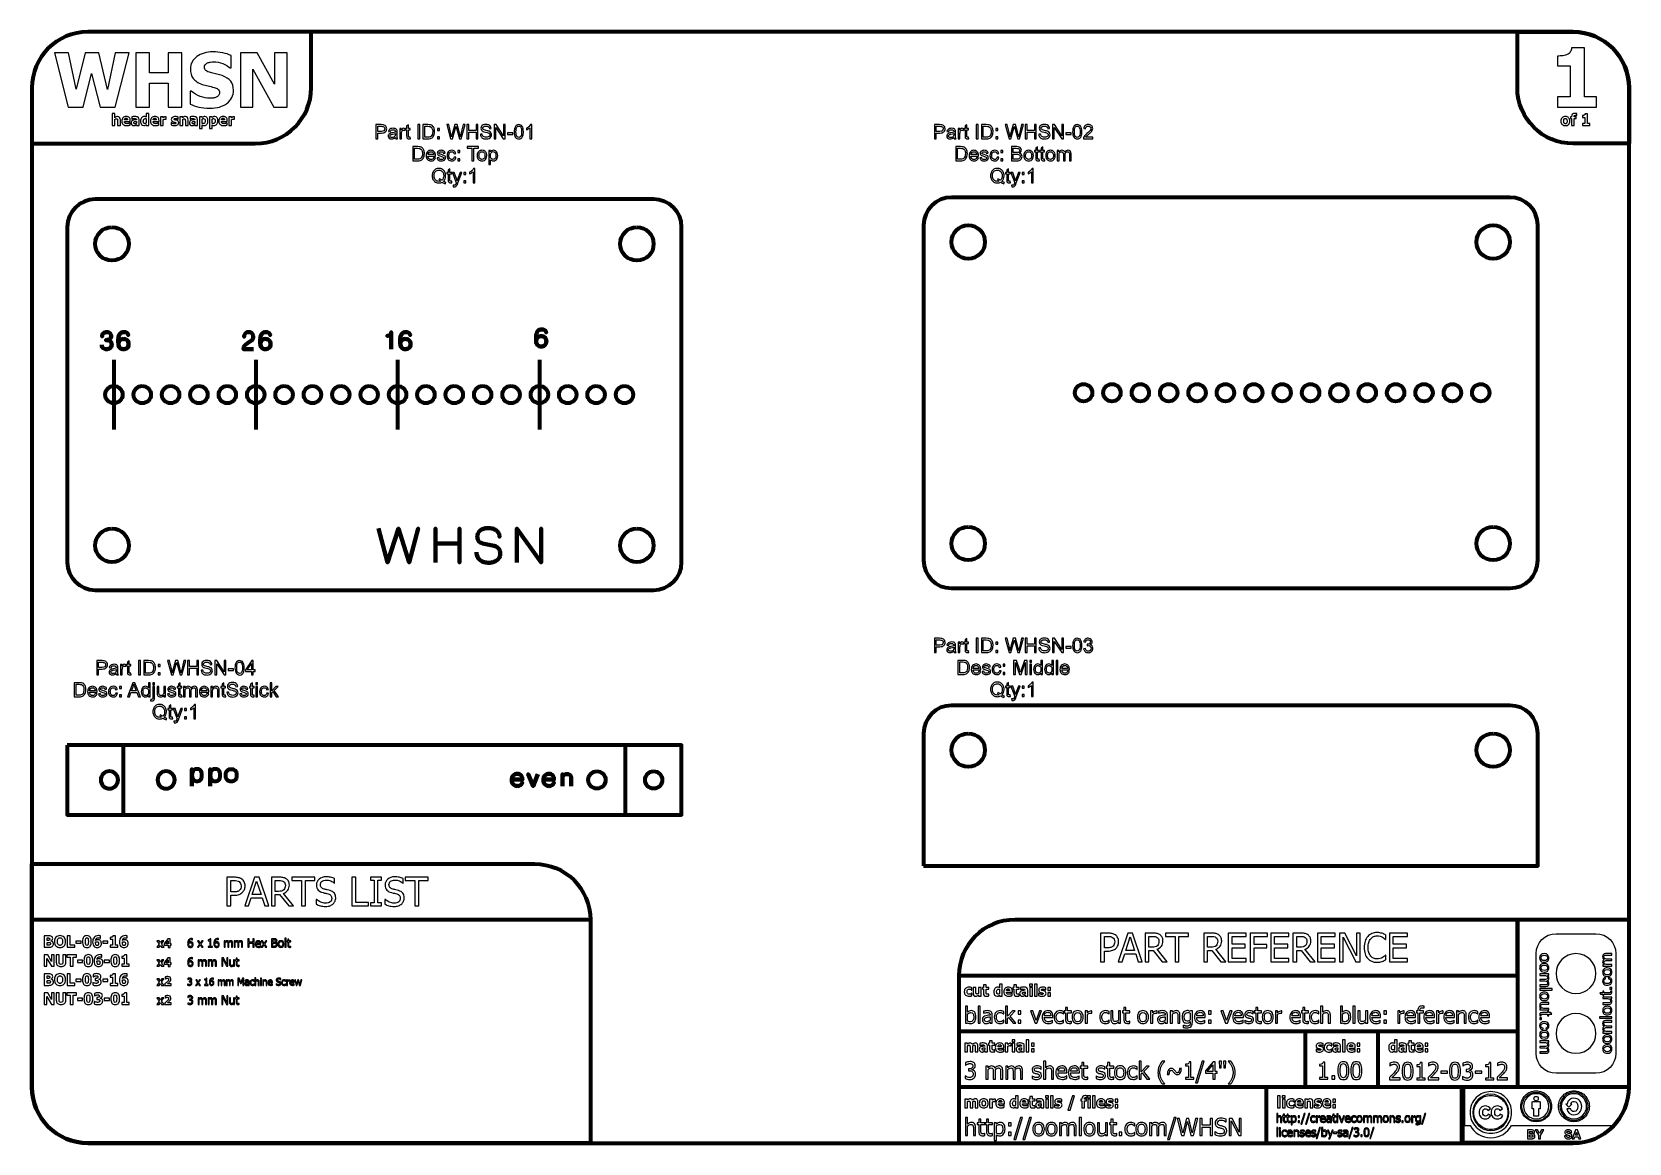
# Model space of a CAD drawing. Header units: centimetres. Extents: x -14.3 to 14.3, y -10 to 9.9.
import ezdxf

# ---------------------------------------------------------------- set-up
doc = ezdxf.new("R2010")
doc.units = ezdxf.units.CM
doc.header["$MEASUREMENT"] = 0
doc.layers.add('Layer 1', color=7, linetype='Continuous')

msp = doc.modelspace()

# ---------------------------------------------------------------- linework, layer by layer
at = {"layer": 'Layer 1', "color": 250, "lineweight": 70}
for centre, major_axis, ratio in [((-12.86664, 6.10415), (0, 0.3), 1), ((-3.46667, 6.10415), (0, 0.3), 1), ((2.46666, 6.13749), (0.3, 0), 0.99996667), ((11.86663, 6.13749), (0.3, 0), 0.99996667), ((-12.83289, 3.40416), (0, 0.155), 1), ((-12.32489, 3.40416), (0, 0.155), 1), ((-11.81689, 3.40416), (0, 0.155), 1), ((-11.30889, 3.40416), (0, 0.155), 1), ((-10.80089, 3.40416), (0, 0.155), 1), ((-10.29289, 3.40416), (0, 0.155), 1), ((-9.7849, 3.40416), (0, 0.155), 1), ((-9.2769, 3.40416), (0, 0.155), 1), ((-8.7689, 3.40416), (0, 0.155), 1), ((-8.2609, 3.40416), (0, 0.155), 1), ((-7.7529, 3.40416), (0, 0.155), 1), ((-7.2449, 3.40416), (0, 0.155), 1), ((-6.7369, 3.40416), (0, 0.155), 1), ((-6.2289, 3.40416), (0, 0.155), 1), ((-5.72091, 3.40416), (0, 0.155), 1), ((-5.21291, 3.40416), (0, 0.155), 1), ((-4.70491, 3.40416), (0, 0.155), 1), ((-4.19691, 3.40416), (0, 0.155), 1), ((-3.68891, 3.40416), (0, 0.155), 1), ((4.53241, 3.4375), (0, 0.155), 1), ((5.0404, 3.4375), (0, 0.155), 0.99993548), ((5.5484, 3.4375), (0, 0.155), 1), ((6.0564, 3.4375), (0, 0.155), 1), ((6.5644, 3.4375), (0, 0.155), 1), ((7.0724, 3.4375), (0, 0.155), 1), ((7.5804, 3.4375), (0, 0.155), 1), ((8.0884, 3.4375), (0, 0.155), 1), ((8.5964, 3.4375), (0, 0.155), 1), ((9.10439, 3.4375), (0, 0.155), 0.99993548), ((9.61239, 3.4375), (0, 0.155), 1), ((10.12039, 3.4375), (0, 0.155), 1), ((10.62839, 3.4375), (0, 0.155), 1), ((11.13639, 3.4375), (0, 0.155), 1), ((11.64439, 3.4375), (0, 0.155), 1), ((-12.86664, 0.70416), (0, 0.3), 1), ((-3.46667, 0.70416), (0, 0.3), 1), ((2.46666, 0.7375), (0, 0.3), 1), ((11.86663, 0.7375), (0, 0.3), 1), ((2.46666, -2.96249), (0, 0.3), 1), ((11.86663, -2.96249), (0, 0.3), 1), ((-4.18266, -3.49582), (0, 0.155), 1), ((-3.16666, -3.49582), (0, 0.155), 1)]:
    msp.add_ellipse(centre, major_axis=major_axis, ratio=ratio, dxfattribs=at)
at = {"layer": 'Layer 1', "color": 7}
msp.add_ellipse((12.63665, -9.34751), major_axis=(0.25569, 0), ratio=0.99988267, dxfattribs=at)
at = {"layer": 'Layer 1'}
msp.add_ellipse((12.63635, -9.2022), major_axis=(0, 0.03862), ratio=1, dxfattribs=at)
at = {"layer": 'Layer 1', "color": 250, "lineweight": 70}
for points, knots in [([(-14.3, -9), (-14.3, -9), (-14.3, 8.9), (-14.3, 8.9), (-14.3, 8.9), (-14.3, 9.45219), (-13.85219, 9.9), (-13.3, 9.9), (-13.3, 9.9), (-13.3, 9.9), (13.3, 9.9), (13.3, 9.9), (13.3, 9.9), (13.85219, 9.9), (14.3, 9.45219), (14.3, 8.9), (14.3, 8.9), (14.3, 8.9), (14.3, -9), (14.3, -9), (14.3, -9), (14.3, -9.55219), (13.85219, -10), (13.3, -10), (13.3, -10), (13.3, -10), (-13.3, -10), (-13.3, -10), (-13.3, -10), (-13.85219, -10), (-14.3, -9.55219), (-14.3, -9)], [0, 0, 0, 0, 0.125, 0.125, 0.125, 0.125, 0.25, 0.25, 0.25, 0.25, 0.375, 0.375, 0.375, 0.375, 0.5, 0.5, 0.5, 0.5, 0.625, 0.625, 0.625, 0.625, 0.75, 0.75, 0.75, 0.75, 0.875, 0.875, 0.875, 0.875, 1, 1, 1, 1]), ([(-9.3, 9.9), (-9.3, 9.9), (-9.3, 8.9), (-9.3, 8.9), (-9.3, 8.9), (-9.3, 8.34781), (-9.74781, 7.9), (-10.3, 7.9), (-10.3, 7.9), (-10.3, 7.9), (-14.3, 7.9), (-14.3, 7.9), (-14.3, 7.9), (-14.3, 7.9), (-14.3, 8.9), (-14.3, 8.9), (-14.3, 8.9), (-14.3, 8.9), (-14.3, 8.9), (-14.3, 8.9), (-14.3, 8.9), (-14.3, 9.45219), (-13.85219, 9.9), (-13.3, 9.9), (-13.3, 9.9), (-13.3, 9.9), (-10.3, 9.9), (-10.3, 9.9), (-10.3, 9.9), (-10.3, 9.9), (-9.3, 9.9), (-9.3, 9.9)], [0, 0, 0, 0, 0.125, 0.125, 0.125, 0.125, 0.25, 0.25, 0.25, 0.25, 0.375, 0.375, 0.375, 0.375, 0.5, 0.5, 0.5, 0.5, 0.625, 0.625, 0.625, 0.625, 0.75, 0.75, 0.75, 0.75, 0.875, 0.875, 0.875, 0.875, 1, 1, 1, 1]), ([(12.3, 9.9), (12.3, 9.9), (12.3, 8.9), (12.3, 8.9), (12.3, 8.9), (12.3, 8.34781), (12.74781, 7.9), (13.3, 7.9), (13.3, 7.9), (13.3, 7.9), (14.3, 7.9), (14.3, 7.9), (14.3, 7.9), (14.3, 7.9), (14.3, 8.9), (14.3, 8.9), (14.3, 8.9), (14.3, 8.9), (14.3, 8.9), (14.3, 8.9), (14.3, 8.9), (14.3, 9.45219), (13.85219, 9.9), (13.3, 9.9), (13.3, 9.9), (13.3, 9.9), (13.3, 9.9), (13.3, 9.9), (13.3, 9.9), (13.3, 9.9), (12.3, 9.9), (12.3, 9.9)], [0, 0, 0, 0, 0.125, 0.125, 0.125, 0.125, 0.25, 0.25, 0.25, 0.25, 0.375, 0.375, 0.375, 0.375, 0.5, 0.5, 0.5, 0.5, 0.625, 0.625, 0.625, 0.625, 0.75, 0.75, 0.75, 0.75, 0.875, 0.875, 0.875, 0.875, 1, 1, 1, 1]), ([(-13.66664, 0.40417), (-13.66664, 0.40417), (-13.66664, 6.40416), (-13.66664, 6.40416), (-13.66664, 6.40416), (-13.66664, 6.68026), (-13.44274, 6.90416), (-13.16664, 6.90416), (-13.16664, 6.90416), (-13.16664, 6.90416), (-3.16666, 6.90416), (-3.16666, 6.90416), (-3.16666, 6.90416), (-2.89056, 6.90416), (-2.66666, 6.68026), (-2.66666, 6.40416), (-2.66666, 6.40416), (-2.66666, 6.40416), (-2.66666, 0.40417), (-2.66666, 0.40417), (-2.66666, 0.40417), (-2.66666, 0.12807), (-2.89056, -0.09583), (-3.16666, -0.09583), (-3.16666, -0.09583), (-3.16666, -0.09583), (-13.16664, -0.09583), (-13.16664, -0.09583), (-13.16664, -0.09583), (-13.44274, -0.09583), (-13.66664, 0.12807), (-13.66664, 0.40417)], [0, 0, 0, 0, 0.125, 0.125, 0.125, 0.125, 0.25, 0.25, 0.25, 0.25, 0.375, 0.375, 0.375, 0.375, 0.5, 0.5, 0.5, 0.5, 0.625, 0.625, 0.625, 0.625, 0.75, 0.75, 0.75, 0.75, 0.875, 0.875, 0.875, 0.875, 1, 1, 1, 1]), ([(1.66666, 0.4375), (1.66666, 0.4375), (1.66666, 6.43749), (1.66666, 6.43749), (1.66666, 6.43749), (1.66666, 6.71359), (1.89056, 6.93749), (2.16666, 6.93749), (2.16666, 6.93749), (2.16666, 6.93749), (12.16664, 6.93749), (12.16664, 6.93749), (12.16664, 6.93749), (12.44274, 6.93749), (12.66664, 6.71359), (12.66664, 6.43749), (12.66664, 6.43749), (12.66664, 6.43749), (12.66664, 0.4375), (12.66664, 0.4375), (12.66664, 0.4375), (12.66664, 0.1614), (12.44274, -0.0625), (12.16664, -0.0625), (12.16664, -0.0625), (12.16664, -0.0625), (2.16666, -0.0625), (2.16666, -0.0625), (2.16666, -0.0625), (1.89056, -0.0625), (1.66666, 0.1614), (1.66666, 0.4375)], [0, 0, 0, 0, 0.125, 0.125, 0.125, 0.125, 0.25, 0.25, 0.25, 0.25, 0.375, 0.375, 0.375, 0.375, 0.5, 0.5, 0.5, 0.5, 0.625, 0.625, 0.625, 0.625, 0.75, 0.75, 0.75, 0.75, 0.875, 0.875, 0.875, 0.875, 1, 1, 1, 1]), ([(1.66666, -5.03749), (1.66666, -5.03749), (1.66666, -2.66249), (1.66666, -2.66249), (1.66666, -2.66249), (1.66666, -2.38639), (1.89056, -2.16249), (2.16666, -2.16249), (2.16666, -2.16249), (2.16666, -2.16249), (12.16664, -2.16249), (12.16664, -2.16249), (12.16664, -2.16249), (12.44274, -2.16249), (12.66664, -2.38639), (12.66664, -2.66249), (12.66664, -2.66249), (12.66664, -2.66249), (12.66664, -5.03749), (12.66664, -5.03749), (12.66664, -5.03749), (12.66664, -5.03749), (1.66666, -5.03749), (1.66666, -5.03749)], [0, 0, 0, 0, 0.16666667, 0.16666667, 0.16666667, 0.16666667, 0.33333333, 0.33333333, 0.33333333, 0.33333333, 0.5, 0.5, 0.5, 0.5, 0.66666667, 0.66666667, 0.66666667, 0.66666667, 0.83333333, 0.83333333, 0.83333333, 0.83333333, 1, 1, 1, 1]), ([(-13.66664, -2.87082), (-13.66664, -2.87082), (-2.66666, -2.87082), (-2.66666, -2.87082), (-2.66666, -2.87082), (-2.66666, -2.87082), (-2.66666, -4.12082), (-2.66666, -4.12082), (-2.66666, -4.12082), (-2.66666, -4.12082), (-13.66664, -4.12082), (-13.66664, -4.12082), (-13.66664, -4.12082), (-13.66664, -4.12082), (-13.66664, -2.87082), (-13.66664, -2.87082)], [0, 0, 0, 0, 0.25, 0.25, 0.25, 0.25, 0.5, 0.5, 0.5, 0.5, 0.75, 0.75, 0.75, 0.75, 1, 1, 1, 1]), ([(-12.91264, -3.65082), (-12.99823, -3.65082), (-13.06764, -3.58141), (-13.06764, -3.49582), (-13.06764, -3.49582), (-13.06764, -3.41023), (-12.99823, -3.34082), (-12.91264, -3.34082), (-12.91264, -3.34082), (-12.82705, -3.34082), (-12.75764, -3.41023), (-12.75764, -3.49582), (-12.75764, -3.49582), (-12.75764, -3.58141), (-12.82705, -3.65082), (-12.91264, -3.65082)], [0, 0, 0, 0, 0.25, 0.25, 0.25, 0.25, 0.5, 0.5, 0.5, 0.5, 0.75, 0.75, 0.75, 0.75, 1, 1, 1, 1]), ([(-11.89664, -3.65082), (-11.98223, -3.65082), (-12.05164, -3.58141), (-12.05164, -3.49582), (-12.05164, -3.49582), (-12.05164, -3.41023), (-11.98223, -3.34082), (-11.89664, -3.34082), (-11.89664, -3.34082), (-11.81105, -3.34082), (-11.74164, -3.41023), (-11.74164, -3.49582), (-11.74164, -3.49582), (-11.74164, -3.58141), (-11.81105, -3.65082), (-11.89664, -3.65082)], [0, 0, 0, 0, 0.25, 0.25, 0.25, 0.25, 0.5, 0.5, 0.5, 0.5, 0.75, 0.75, 0.75, 0.75, 1, 1, 1, 1]), ([(-4.3, -10), (-4.3, -10), (-4.3, -6), (-4.3, -6), (-4.3, -6), (-4.3, -5.44781), (-4.74781, -5), (-5.3, -5), (-5.3, -5), (-5.3, -5), (-14.3, -5), (-14.3, -5), (-14.3, -5), (-14.3, -5), (-14.3, -6), (-14.3, -6), (-14.3, -6), (-14.3, -6), (-14.3, -9), (-14.3, -9), (-14.3, -9), (-14.3, -9.55219), (-13.85219, -10), (-13.3, -10), (-13.3, -10), (-13.3, -10), (-5.3, -10), (-5.3, -10), (-5.3, -10), (-5.3, -10), (-4.3, -10), (-4.3, -10)], [0, 0, 0, 0, 0.125, 0.125, 0.125, 0.125, 0.25, 0.25, 0.25, 0.25, 0.375, 0.375, 0.375, 0.375, 0.5, 0.5, 0.5, 0.5, 0.625, 0.625, 0.625, 0.625, 0.75, 0.75, 0.75, 0.75, 0.875, 0.875, 0.875, 0.875, 1, 1, 1, 1]), ([(-4.3, -6), (-4.3, -6), (-4.3, -6), (-4.3, -6), (-4.3, -6), (-4.3, -5.44781), (-4.74781, -5), (-5.3, -5), (-5.3, -5), (-5.3, -5), (-14.3, -5), (-14.3, -5), (-14.3, -5), (-14.3, -5), (-14.3, -5), (-14.3, -5), (-14.3, -5), (-14.3, -5), (-14.3, -6), (-14.3, -6), (-14.3, -6), (-14.3, -6), (-5.3, -6), (-5.3, -6), (-5.3, -6), (-5.3, -6), (-4.3, -6), (-4.3, -6)], [0, 0, 0, 0, 0.14285714, 0.14285714, 0.14285714, 0.14285714, 0.28571429, 0.28571429, 0.28571429, 0.28571429, 0.42857143, 0.42857143, 0.42857143, 0.42857143, 0.57142857, 0.57142857, 0.57142857, 0.57142857, 0.71428571, 0.71428571, 0.71428571, 0.71428571, 0.85714286, 0.85714286, 0.85714286, 0.85714286, 1, 1, 1, 1]), ([(2.3, -7), (2.3, -7), (2.3, -7), (2.3, -7), (2.3, -7), (2.3, -6.44781), (2.74781, -6), (3.3, -6), (3.3, -6), (3.3, -6), (12.3, -6), (12.3, -6), (12.3, -6), (12.3, -6), (12.3, -6), (12.3, -6), (12.3, -6), (12.3, -6), (12.3, -7), (12.3, -7), (12.3, -7), (12.3, -7), (3.3, -7), (3.3, -7), (3.3, -7), (3.3, -7), (2.3, -7), (2.3, -7)], [0, 0, 0, 0, 0.14285714, 0.14285714, 0.14285714, 0.14285714, 0.28571429, 0.28571429, 0.28571429, 0.28571429, 0.42857143, 0.42857143, 0.42857143, 0.42857143, 0.57142857, 0.57142857, 0.57142857, 0.57142857, 0.71428571, 0.71428571, 0.71428571, 0.71428571, 0.85714286, 0.85714286, 0.85714286, 0.85714286, 1, 1, 1, 1]), ([(2.3, -10), (2.3, -10), (2.3, -7), (2.3, -7), (2.3, -7), (2.3, -6.44781), (2.74781, -6), (3.3, -6), (3.3, -6), (3.3, -6), (14.3, -6), (14.3, -6), (14.3, -6), (14.3, -6), (14.3, -7), (14.3, -7), (14.3, -7), (14.3, -7), (14.3, -9), (14.3, -9), (14.3, -9), (14.3, -9.55219), (13.85219, -10), (13.3, -10), (13.3, -10), (13.3, -10), (3.3, -10), (3.3, -10), (3.3, -10), (3.3, -10), (2.3, -10), (2.3, -10)], [0, 0, 0, 0, 0.125, 0.125, 0.125, 0.125, 0.25, 0.25, 0.25, 0.25, 0.375, 0.375, 0.375, 0.375, 0.5, 0.5, 0.5, 0.5, 0.625, 0.625, 0.625, 0.625, 0.75, 0.75, 0.75, 0.75, 0.875, 0.875, 0.875, 0.875, 1, 1, 1, 1])]:
    msp.add_open_spline(points, degree=3, knots=knots, dxfattribs=at)
at = {"layer": 'Layer 1', "color": 7}
for points, knots in [([(-12.56047, 9.5258), (-12.56047, 9.5258), (-12.80713, 8.55121), (-12.80713, 8.55121), (-12.80713, 8.55121), (-12.80713, 8.55121), (-13.07569, 8.55121), (-13.07569, 8.55121), (-13.07569, 8.55121), (-13.07569, 8.55121), (-13.23209, 9.15402), (-13.23209, 9.15402), (-13.23209, 9.15402), (-13.23209, 9.15402), (-13.38335, 8.55121), (-13.38335, 8.55121), (-13.38335, 8.55121), (-13.38335, 8.55121), (-13.65236, 8.55121), (-13.65236, 8.55121), (-13.65236, 8.55121), (-13.65236, 8.55121), (-13.89902, 9.5258), (-13.89902, 9.5258), (-13.89902, 9.5258), (-13.89902, 9.5258), (-13.64498, 9.5258), (-13.64498, 9.5258), (-13.64498, 9.5258), (-13.64498, 9.5258), (-13.5107, 8.87272), (-13.5107, 8.87272), (-13.5107, 8.87272), (-13.5107, 8.87272), (-13.34715, 9.5258), (-13.34715, 9.5258), (-13.34715, 9.5258), (-13.34715, 9.5258), (-13.10429, 9.5258), (-13.10429, 9.5258), (-13.10429, 9.5258), (-13.10429, 9.5258), (-12.94923, 8.87183), (-12.94923, 8.87183), (-12.94923, 8.87183), (-12.94923, 8.87183), (-12.80803, 9.5258), (-12.80803, 9.5258), (-12.80803, 9.5258), (-12.80803, 9.5258), (-12.56047, 9.5258), (-12.56047, 9.5258)], [0, 0, 0, 0, 0.07692308, 0.07692308, 0.07692308, 0.07692308, 0.15384615, 0.15384615, 0.15384615, 0.15384615, 0.23076923, 0.23076923, 0.23076923, 0.23076923, 0.30769231, 0.30769231, 0.30769231, 0.30769231, 0.38461538, 0.38461538, 0.38461538, 0.38461538, 0.46153846, 0.46153846, 0.46153846, 0.46153846, 0.53846154, 0.53846154, 0.53846154, 0.53846154, 0.61538462, 0.61538462, 0.61538462, 0.61538462, 0.69230769, 0.69230769, 0.69230769, 0.69230769, 0.76923077, 0.76923077, 0.76923077, 0.76923077, 0.84615385, 0.84615385, 0.84615385, 0.84615385, 0.92307692, 0.92307692, 0.92307692, 0.92307692, 1, 1, 1, 1]), ([(-11.61716, 8.55121), (-11.61716, 8.55121), (-11.86204, 8.55121), (-11.86204, 8.55121), (-11.86204, 8.55121), (-11.86204, 8.55121), (-11.86204, 8.98309), (-11.86204, 8.98309), (-11.86204, 8.98309), (-11.86204, 8.98309), (-12.19517, 8.98309), (-12.19517, 8.98309), (-12.19517, 8.98309), (-12.19517, 8.98309), (-12.19517, 8.55121), (-12.19517, 8.55121), (-12.19517, 8.55121), (-12.19517, 8.55121), (-12.44004, 8.55121), (-12.44004, 8.55121), (-12.44004, 8.55121), (-12.44004, 8.55121), (-12.44004, 9.5258), (-12.44004, 9.5258), (-12.44004, 9.5258), (-12.44004, 9.5258), (-12.19517, 9.5258), (-12.19517, 9.5258), (-12.19517, 9.5258), (-12.19517, 9.5258), (-12.19517, 9.16898), (-12.19517, 9.16898), (-12.19517, 9.16898), (-12.19517, 9.16898), (-11.86204, 9.16898), (-11.86204, 9.16898), (-11.86204, 9.16898), (-11.86204, 9.16898), (-11.86204, 9.5258), (-11.86204, 9.5258), (-11.86204, 9.5258), (-11.86204, 9.5258), (-11.61716, 9.5258), (-11.61716, 9.5258), (-11.61716, 9.5258), (-11.61716, 9.5258), (-11.61716, 8.55121), (-11.61716, 8.55121)], [0, 0, 0, 0, 0.08333333, 0.08333333, 0.08333333, 0.08333333, 0.16666667, 0.16666667, 0.16666667, 0.16666667, 0.25, 0.25, 0.25, 0.25, 0.33333333, 0.33333333, 0.33333333, 0.33333333, 0.41666667, 0.41666667, 0.41666667, 0.41666667, 0.5, 0.5, 0.5, 0.5, 0.58333333, 0.58333333, 0.58333333, 0.58333333, 0.66666667, 0.66666667, 0.66666667, 0.66666667, 0.75, 0.75, 0.75, 0.75, 0.83333333, 0.83333333, 0.83333333, 0.83333333, 0.91666667, 0.91666667, 0.91666667, 0.91666667, 1, 1, 1, 1]), ([(-11.11446, 8.53356), (-11.18908, 8.53356), (-11.25454, 8.54071), (-11.31107, 8.55523), (-11.31107, 8.55523), (-11.3676, 8.56953), (-11.4201, 8.58741), (-11.46859, 8.60885), (-11.46859, 8.60885), (-11.46859, 8.60885), (-11.46859, 8.84055), (-11.46859, 8.84055), (-11.46859, 8.84055), (-11.46859, 8.84055), (-11.44624, 8.84055), (-11.44624, 8.84055), (-11.44624, 8.84055), (-11.39754, 8.79921), (-11.34347, 8.76726), (-11.28471, 8.74492), (-11.28471, 8.74492), (-11.22572, 8.7228), (-11.16852, 8.71163), (-11.11311, 8.71163), (-11.11311, 8.71163), (-11.09904, 8.71163), (-11.08072, 8.71319), (-11.05771, 8.7161), (-11.05771, 8.7161), (-11.03492, 8.71923), (-11.01637, 8.72414), (-11.00252, 8.73062), (-11.00252, 8.73062), (-10.98531, 8.73799), (-10.97102, 8.74827), (-10.95917, 8.76168), (-10.95917, 8.76168), (-10.94733, 8.77508), (-10.94152, 8.79251), (-10.94152, 8.81441), (-10.94152, 8.81441), (-10.94152, 8.83876), (-10.95113, 8.85865), (-10.97035, 8.87384), (-10.97035, 8.87384), (-10.98956, 8.88925), (-11.01257, 8.9002), (-11.03916, 8.90735), (-11.03916, 8.90735), (-11.07223, 8.91607), (-11.10775, 8.92433), (-11.14551, 8.93215), (-11.14551, 8.93215), (-11.18327, 8.93997), (-11.21857, 8.94958), (-11.25119, 8.96097), (-11.25119, 8.96097), (-11.32671, 8.98756), (-11.381, 9.02331), (-11.41362, 9.06822), (-11.41362, 9.06822), (-11.44647, 9.11313), (-11.46278, 9.16943), (-11.46278, 9.23713), (-11.46278, 9.23713), (-11.46278, 9.32829), (-11.42412, 9.40224), (-11.34682, 9.45877), (-11.34682, 9.45877), (-11.26974, 9.5153), (-11.17322, 9.54345), (-11.05748, 9.54345), (-11.05748, 9.54345), (-10.99939, 9.54345), (-10.94175, 9.53764), (-10.88433, 9.5258), (-10.88433, 9.5258), (-10.82691, 9.51396), (-10.77552, 9.49809), (-10.73016, 9.47798), (-10.73016, 9.47798), (-10.73016, 9.47798), (-10.73016, 9.25545), (-10.73016, 9.25545), (-10.73016, 9.25545), (-10.73016, 9.25545), (-10.75183, 9.25545), (-10.75183, 9.25545), (-10.75183, 9.25545), (-10.78803, 9.28651), (-10.83227, 9.31265), (-10.88433, 9.33387), (-10.88433, 9.33387), (-10.93661, 9.35532), (-10.99023, 9.36605), (-11.04519, 9.36605), (-11.04519, 9.36605), (-11.06642, 9.36605), (-11.08563, 9.36448), (-11.10284, 9.36158), (-11.10284, 9.36158), (-11.11982, 9.35845), (-11.13769, 9.35242), (-11.15646, 9.3437), (-11.15646, 9.3437), (-11.17165, 9.33678), (-11.18483, 9.3265), (-11.19601, 9.31265), (-11.19601, 9.31265), (-11.20718, 9.29902), (-11.21276, 9.2836), (-11.21276, 9.26662), (-11.21276, 9.26662), (-11.21276, 9.24182), (-11.20383, 9.22194), (-11.18618, 9.20741), (-11.18618, 9.20741), (-11.16852, 9.19267), (-11.13434, 9.17949), (-11.08385, 9.16787), (-11.08385, 9.16787), (-11.051, 9.16027), (-11.0195, 9.15312), (-10.98911, 9.1462), (-10.98911, 9.1462), (-10.95873, 9.13927), (-10.92633, 9.12966), (-10.89192, 9.11737), (-10.89192, 9.11737), (-10.82422, 9.09302), (-10.77395, 9.06018), (-10.74089, 9.01884), (-10.74089, 9.01884), (-10.70804, 8.97773), (-10.69151, 8.92322), (-10.69151, 8.85552), (-10.69151, 8.85552), (-10.69151, 8.75877), (-10.72949, 8.6808), (-10.80568, 8.62181), (-10.80568, 8.62181), (-10.88187, 8.56305), (-10.98487, 8.53356), (-11.11446, 8.53356)], [0, 0, 0, 0, 0.02777778, 0.02777778, 0.02777778, 0.02777778, 0.05555556, 0.05555556, 0.05555556, 0.05555556, 0.08333333, 0.08333333, 0.08333333, 0.08333333, 0.11111111, 0.11111111, 0.11111111, 0.11111111, 0.13888889, 0.13888889, 0.13888889, 0.13888889, 0.16666667, 0.16666667, 0.16666667, 0.16666667, 0.19444444, 0.19444444, 0.19444444, 0.19444444, 0.22222222, 0.22222222, 0.22222222, 0.22222222, 0.25, 0.25, 0.25, 0.25, 0.27777778, 0.27777778, 0.27777778, 0.27777778, 0.30555556, 0.30555556, 0.30555556, 0.30555556, 0.33333333, 0.33333333, 0.33333333, 0.33333333, 0.36111111, 0.36111111, 0.36111111, 0.36111111, 0.38888889, 0.38888889, 0.38888889, 0.38888889, 0.41666667, 0.41666667, 0.41666667, 0.41666667, 0.44444444, 0.44444444, 0.44444444, 0.44444444, 0.47222222, 0.47222222, 0.47222222, 0.47222222, 0.5, 0.5, 0.5, 0.5, 0.52777778, 0.52777778, 0.52777778, 0.52777778, 0.55555556, 0.55555556, 0.55555556, 0.55555556, 0.58333333, 0.58333333, 0.58333333, 0.58333333, 0.61111111, 0.61111111, 0.61111111, 0.61111111, 0.63888889, 0.63888889, 0.63888889, 0.63888889, 0.66666667, 0.66666667, 0.66666667, 0.66666667, 0.69444444, 0.69444444, 0.69444444, 0.69444444, 0.72222222, 0.72222222, 0.72222222, 0.72222222, 0.75, 0.75, 0.75, 0.75, 0.77777778, 0.77777778, 0.77777778, 0.77777778, 0.80555556, 0.80555556, 0.80555556, 0.80555556, 0.83333333, 0.83333333, 0.83333333, 0.83333333, 0.86111111, 0.86111111, 0.86111111, 0.86111111, 0.88888889, 0.88888889, 0.88888889, 0.88888889, 0.91666667, 0.91666667, 0.91666667, 0.91666667, 0.94444444, 0.94444444, 0.94444444, 0.94444444, 0.97222222, 0.97222222, 0.97222222, 0.97222222, 1, 1, 1, 1]), ([(-9.73145, 8.55121), (-9.73145, 8.55121), (-9.96716, 8.55121), (-9.96716, 8.55121), (-9.96716, 8.55121), (-9.96716, 8.55121), (-10.34274, 9.23065), (-10.34274, 9.23065), (-10.34274, 9.23065), (-10.34274, 9.23065), (-10.34274, 8.55121), (-10.34274, 8.55121), (-10.34274, 8.55121), (-10.34274, 8.55121), (-10.56661, 8.55121), (-10.56661, 8.55121), (-10.56661, 8.55121), (-10.56661, 8.55121), (-10.56661, 9.5258), (-10.56661, 9.5258), (-10.56661, 9.5258), (-10.56661, 9.5258), (-10.26611, 9.5258), (-10.26611, 9.5258), (-10.26611, 9.5258), (-10.26611, 9.5258), (-9.95532, 8.96745), (-9.95532, 8.96745), (-9.95532, 8.96745), (-9.95532, 8.96745), (-9.95532, 9.5258), (-9.95532, 9.5258), (-9.95532, 9.5258), (-9.95532, 9.5258), (-9.73145, 9.5258), (-9.73145, 9.5258), (-9.73145, 9.5258), (-9.73145, 9.5258), (-9.73145, 8.55121), (-9.73145, 8.55121)], [0, 0, 0, 0, 0.1, 0.1, 0.1, 0.1, 0.2, 0.2, 0.2, 0.2, 0.3, 0.3, 0.3, 0.3, 0.4, 0.4, 0.4, 0.4, 0.5, 0.5, 0.5, 0.5, 0.6, 0.6, 0.6, 0.6, 0.7, 0.7, 0.7, 0.7, 0.8, 0.8, 0.8, 0.8, 0.9, 0.9, 0.9, 0.9, 1, 1, 1, 1]), ([(13.71905, 8.55121), (13.71905, 8.55121), (13.01954, 8.55121), (13.01954, 8.55121), (13.01954, 8.55121), (13.01954, 8.55121), (13.01954, 8.73616), (13.01954, 8.73616), (13.01954, 8.73616), (13.01954, 8.73616), (13.24284, 8.73616), (13.24284, 8.73616), (13.24284, 8.73616), (13.24284, 8.73616), (13.24284, 9.29562), (13.24284, 9.29562), (13.24284, 9.29562), (13.24284, 9.29562), (13.01954, 9.29562), (13.01954, 9.29562), (13.01954, 9.29562), (13.01954, 9.29562), (13.01954, 9.46844), (13.01954, 9.46844), (13.01954, 9.46844), (13.05231, 9.46844), (13.08483, 9.47062), (13.11687, 9.47475), (13.11687, 9.47475), (13.14915, 9.47912), (13.17512, 9.48591), (13.19454, 9.49538), (13.19454, 9.49538), (13.21711, 9.50679), (13.23483, 9.52208), (13.24745, 9.54125), (13.24745, 9.54125), (13.26007, 9.56067), (13.26735, 9.58445), (13.26905, 9.61285), (13.26905, 9.61285), (13.26905, 9.61285), (13.50085, 9.61285), (13.50085, 9.61285), (13.50085, 9.61285), (13.50085, 9.61285), (13.50085, 8.73616), (13.50085, 8.73616), (13.50085, 8.73616), (13.50085, 8.73616), (13.71905, 8.73616), (13.71905, 8.73616), (13.71905, 8.73616), (13.71905, 8.73616), (13.71905, 8.55121), (13.71905, 8.55121)], [0, 0, 0, 0, 0.07142857, 0.07142857, 0.07142857, 0.07142857, 0.14285714, 0.14285714, 0.14285714, 0.14285714, 0.21428571, 0.21428571, 0.21428571, 0.21428571, 0.28571429, 0.28571429, 0.28571429, 0.28571429, 0.35714286, 0.35714286, 0.35714286, 0.35714286, 0.42857143, 0.42857143, 0.42857143, 0.42857143, 0.5, 0.5, 0.5, 0.5, 0.57142857, 0.57142857, 0.57142857, 0.57142857, 0.64285714, 0.64285714, 0.64285714, 0.64285714, 0.71428571, 0.71428571, 0.71428571, 0.71428571, 0.78571429, 0.78571429, 0.78571429, 0.78571429, 0.85714286, 0.85714286, 0.85714286, 0.85714286, 0.92857143, 0.92857143, 0.92857143, 0.92857143, 1, 1, 1, 1]), ([(-12.71692, 8.22621), (-12.71692, 8.22621), (-12.76541, 8.22621), (-12.76541, 8.22621), (-12.76541, 8.22621), (-12.76541, 8.22621), (-12.76541, 8.30297), (-12.76541, 8.30297), (-12.76541, 8.30297), (-12.76541, 8.30918), (-12.76565, 8.31544), (-12.76616, 8.32165), (-12.76616, 8.32165), (-12.76668, 8.32781), (-12.76762, 8.33242), (-12.76899, 8.33534), (-12.76899, 8.33534), (-12.77063, 8.33882), (-12.77303, 8.34131), (-12.77618, 8.34286), (-12.77618, 8.34286), (-12.77929, 8.34437), (-12.78347, 8.34512), (-12.7887, 8.34512), (-12.7887, 8.34512), (-12.79265, 8.34512), (-12.79664, 8.34437), (-12.80069, 8.34291), (-12.80069, 8.34291), (-12.80474, 8.34145), (-12.80906, 8.3391), (-12.81367, 8.3359), (-12.81367, 8.3359), (-12.81367, 8.3359), (-12.81367, 8.22621), (-12.81367, 8.22621), (-12.81367, 8.22621), (-12.81367, 8.22621), (-12.86188, 8.22621), (-12.86188, 8.22621), (-12.86188, 8.22621), (-12.86188, 8.22621), (-12.86188, 8.44065), (-12.86188, 8.44065), (-12.86188, 8.44065), (-12.86188, 8.44065), (-12.81367, 8.44065), (-12.81367, 8.44065), (-12.81367, 8.44065), (-12.81367, 8.44065), (-12.81367, 8.36389), (-12.81367, 8.36389), (-12.81367, 8.36389), (-12.80577, 8.37057), (-12.79806, 8.37583), (-12.79058, 8.3796), (-12.79058, 8.3796), (-12.7831, 8.38336), (-12.77482, 8.38524), (-12.76569, 8.38524), (-12.76569, 8.38524), (-12.74989, 8.38524), (-12.7378, 8.38026), (-12.72948, 8.37028), (-12.72948, 8.37028), (-12.7211, 8.36031), (-12.71692, 8.34587), (-12.71692, 8.32696), (-12.71692, 8.32696), (-12.71692, 8.32696), (-12.71692, 8.22621), (-12.71692, 8.22621)], [0, 0, 0, 0, 0.05555556, 0.05555556, 0.05555556, 0.05555556, 0.11111111, 0.11111111, 0.11111111, 0.11111111, 0.16666667, 0.16666667, 0.16666667, 0.16666667, 0.22222222, 0.22222222, 0.22222222, 0.22222222, 0.27777778, 0.27777778, 0.27777778, 0.27777778, 0.33333333, 0.33333333, 0.33333333, 0.33333333, 0.38888889, 0.38888889, 0.38888889, 0.38888889, 0.44444444, 0.44444444, 0.44444444, 0.44444444, 0.5, 0.5, 0.5, 0.5, 0.55555556, 0.55555556, 0.55555556, 0.55555556, 0.61111111, 0.61111111, 0.61111111, 0.61111111, 0.66666667, 0.66666667, 0.66666667, 0.66666667, 0.72222222, 0.72222222, 0.72222222, 0.72222222, 0.77777778, 0.77777778, 0.77777778, 0.77777778, 0.83333333, 0.83333333, 0.83333333, 0.83333333, 0.88888889, 0.88888889, 0.88888889, 0.88888889, 0.94444444, 0.94444444, 0.94444444, 0.94444444, 1, 1, 1, 1]), ([(-12.602, 8.22207), (-12.63121, 8.22207), (-12.6536, 8.22903), (-12.66917, 8.243), (-12.66917, 8.243), (-12.68474, 8.25697), (-12.69255, 8.27687), (-12.69255, 8.30269), (-12.69255, 8.30269), (-12.69255, 8.32795), (-12.68531, 8.34813), (-12.67077, 8.36318), (-12.67077, 8.36318), (-12.65624, 8.37828), (-12.63597, 8.38581), (-12.60986, 8.38581), (-12.60986, 8.38581), (-12.58615, 8.38581), (-12.56833, 8.37941), (-12.55638, 8.36666), (-12.55638, 8.36666), (-12.54443, 8.35387), (-12.53846, 8.33557), (-12.53846, 8.31177), (-12.53846, 8.31177), (-12.53846, 8.31177), (-12.53846, 8.29441), (-12.53846, 8.29441), (-12.53846, 8.29441), (-12.53846, 8.29441), (-12.6442, 8.29441), (-12.6442, 8.29441), (-12.6442, 8.29441), (-12.64373, 8.28726), (-12.64222, 8.28124), (-12.63963, 8.27645), (-12.63963, 8.27645), (-12.63709, 8.2716), (-12.63366, 8.26779), (-12.62943, 8.26492), (-12.62943, 8.26492), (-12.62534, 8.26205), (-12.62049, 8.26003), (-12.61499, 8.25881), (-12.61499, 8.25881), (-12.60948, 8.25754), (-12.60346, 8.25692), (-12.59692, 8.25692), (-12.59692, 8.25692), (-12.59133, 8.25692), (-12.58578, 8.25754), (-12.58037, 8.25881), (-12.58037, 8.25881), (-12.57496, 8.26003), (-12.56997, 8.26168), (-12.5655, 8.2637), (-12.5655, 8.2637), (-12.56155, 8.26544), (-12.55788, 8.26732), (-12.55454, 8.26934), (-12.55454, 8.26934), (-12.55116, 8.27137), (-12.54843, 8.27315), (-12.54631, 8.2747), (-12.54631, 8.2747), (-12.54631, 8.2747), (-12.54123, 8.2747), (-12.54123, 8.2747), (-12.54123, 8.2747), (-12.54123, 8.2747), (-12.54123, 8.23486), (-12.54123, 8.23486), (-12.54123, 8.23486), (-12.54518, 8.23331), (-12.54881, 8.23185), (-12.55205, 8.23054), (-12.55205, 8.23054), (-12.5553, 8.22922), (-12.55981, 8.22786), (-12.5655, 8.22649), (-12.5655, 8.22649), (-12.57073, 8.22508), (-12.57613, 8.224), (-12.58169, 8.22325), (-12.58169, 8.22325), (-12.58724, 8.22245), (-12.59401, 8.22207), (-12.602, 8.22207)], [0, 0, 0, 0, 0.04545455, 0.04545455, 0.04545455, 0.04545455, 0.09090909, 0.09090909, 0.09090909, 0.09090909, 0.13636364, 0.13636364, 0.13636364, 0.13636364, 0.18181818, 0.18181818, 0.18181818, 0.18181818, 0.22727273, 0.22727273, 0.22727273, 0.22727273, 0.27272727, 0.27272727, 0.27272727, 0.27272727, 0.31818182, 0.31818182, 0.31818182, 0.31818182, 0.36363636, 0.36363636, 0.36363636, 0.36363636, 0.40909091, 0.40909091, 0.40909091, 0.40909091, 0.45454545, 0.45454545, 0.45454545, 0.45454545, 0.5, 0.5, 0.5, 0.5, 0.54545455, 0.54545455, 0.54545455, 0.54545455, 0.59090909, 0.59090909, 0.59090909, 0.59090909, 0.63636364, 0.63636364, 0.63636364, 0.63636364, 0.68181818, 0.68181818, 0.68181818, 0.68181818, 0.72727273, 0.72727273, 0.72727273, 0.72727273, 0.77272727, 0.77272727, 0.77272727, 0.77272727, 0.81818182, 0.81818182, 0.81818182, 0.81818182, 0.86363636, 0.86363636, 0.86363636, 0.86363636, 0.90909091, 0.90909091, 0.90909091, 0.90909091, 0.95454545, 0.95454545, 0.95454545, 0.95454545, 1, 1, 1, 1]), ([(-12.58601, 8.32348), (-12.58629, 8.33369), (-12.58865, 8.34145), (-12.59311, 8.34681), (-12.59311, 8.34681), (-12.59758, 8.35213), (-12.6044, 8.35481), (-12.61358, 8.35481), (-12.61358, 8.35481), (-12.62298, 8.35481), (-12.63027, 8.35199), (-12.63559, 8.34639), (-12.63559, 8.34639), (-12.64086, 8.34079), (-12.64377, 8.33312), (-12.64434, 8.32348), (-12.64434, 8.32348), (-12.64434, 8.32348), (-12.58601, 8.32348), (-12.58601, 8.32348)], [0, 0, 0, 0, 0.2, 0.2, 0.2, 0.2, 0.4, 0.4, 0.4, 0.4, 0.6, 0.6, 0.6, 0.6, 0.8, 0.8, 0.8, 0.8, 1, 1, 1, 1]), ([(-12.42835, 8.24263), (-12.43164, 8.23985), (-12.4346, 8.23736), (-12.43724, 8.23515), (-12.43724, 8.23515), (-12.43987, 8.23298), (-12.44335, 8.23077), (-12.44777, 8.22856), (-12.44777, 8.22856), (-12.4521, 8.22645), (-12.45629, 8.22485), (-12.46038, 8.22372), (-12.46038, 8.22372), (-12.46447, 8.22264), (-12.47021, 8.22207), (-12.47755, 8.22207), (-12.47755, 8.22207), (-12.49124, 8.22207), (-12.50262, 8.22668), (-12.51165, 8.23585), (-12.51165, 8.23585), (-12.52073, 8.24502), (-12.52524, 8.2566), (-12.52524, 8.27057), (-12.52524, 8.27057), (-12.52524, 8.28204), (-12.52294, 8.29136), (-12.51833, 8.29841), (-12.51833, 8.29841), (-12.51377, 8.30547), (-12.50713, 8.31111), (-12.49853, 8.3152), (-12.49853, 8.3152), (-12.48978, 8.31944), (-12.47933, 8.3224), (-12.4672, 8.32405), (-12.4672, 8.32405), (-12.45506, 8.32569), (-12.44203, 8.32696), (-12.42806, 8.3279), (-12.42806, 8.3279), (-12.42806, 8.3279), (-12.42806, 8.32875), (-12.42806, 8.32875), (-12.42806, 8.32875), (-12.42806, 8.33726), (-12.43122, 8.34319), (-12.43752, 8.34644), (-12.43752, 8.34644), (-12.44382, 8.34968), (-12.45328, 8.35133), (-12.46584, 8.35133), (-12.46584, 8.35133), (-12.47153, 8.35133), (-12.47821, 8.35029), (-12.48583, 8.34822), (-12.48583, 8.34822), (-12.49345, 8.34615), (-12.50092, 8.34352), (-12.50817, 8.34032), (-12.50817, 8.34032), (-12.50817, 8.34032), (-12.51231, 8.34032), (-12.51231, 8.34032), (-12.51231, 8.34032), (-12.51231, 8.34032), (-12.51231, 8.37767), (-12.51231, 8.37767), (-12.51231, 8.37767), (-12.50751, 8.37903), (-12.4998, 8.38068), (-12.48917, 8.38256), (-12.48917, 8.38256), (-12.47849, 8.38444), (-12.46772, 8.38538), (-12.4569, 8.38538), (-12.4569, 8.38538), (-12.43023, 8.38538), (-12.4108, 8.38096), (-12.39862, 8.37207), (-12.39862, 8.37207), (-12.38644, 8.36323), (-12.38037, 8.34968), (-12.38037, 8.33148), (-12.38037, 8.33148), (-12.38037, 8.33148), (-12.38037, 8.22621), (-12.38037, 8.22621), (-12.38037, 8.22621), (-12.38037, 8.22621), (-12.42835, 8.22621), (-12.42835, 8.22621), (-12.42835, 8.22621), (-12.42835, 8.22621), (-12.42835, 8.24263), (-12.42835, 8.24263)], [0, 0, 0, 0, 0.04166667, 0.04166667, 0.04166667, 0.04166667, 0.08333333, 0.08333333, 0.08333333, 0.08333333, 0.125, 0.125, 0.125, 0.125, 0.16666667, 0.16666667, 0.16666667, 0.16666667, 0.20833333, 0.20833333, 0.20833333, 0.20833333, 0.25, 0.25, 0.25, 0.25, 0.29166667, 0.29166667, 0.29166667, 0.29166667, 0.33333333, 0.33333333, 0.33333333, 0.33333333, 0.375, 0.375, 0.375, 0.375, 0.41666667, 0.41666667, 0.41666667, 0.41666667, 0.45833333, 0.45833333, 0.45833333, 0.45833333, 0.5, 0.5, 0.5, 0.5, 0.54166667, 0.54166667, 0.54166667, 0.54166667, 0.58333333, 0.58333333, 0.58333333, 0.58333333, 0.625, 0.625, 0.625, 0.625, 0.66666667, 0.66666667, 0.66666667, 0.66666667, 0.70833333, 0.70833333, 0.70833333, 0.70833333, 0.75, 0.75, 0.75, 0.75, 0.79166667, 0.79166667, 0.79166667, 0.79166667, 0.83333333, 0.83333333, 0.83333333, 0.83333333, 0.875, 0.875, 0.875, 0.875, 0.91666667, 0.91666667, 0.91666667, 0.91666667, 0.95833333, 0.95833333, 0.95833333, 0.95833333, 1, 1, 1, 1]), ([(-12.42835, 8.26657), (-12.42835, 8.26657), (-12.42835, 8.29883), (-12.42835, 8.29883), (-12.42835, 8.29883), (-12.43653, 8.29799), (-12.44316, 8.29728), (-12.4482, 8.29672), (-12.4482, 8.29672), (-12.45328, 8.29611), (-12.45822, 8.29493), (-12.46311, 8.29319), (-12.46311, 8.29319), (-12.46734, 8.29173), (-12.47059, 8.28947), (-12.47294, 8.28651), (-12.47294, 8.28651), (-12.47529, 8.2835), (-12.47647, 8.27955), (-12.47647, 8.27456), (-12.47647, 8.27456), (-12.47647, 8.26732), (-12.47449, 8.26233), (-12.47059, 8.25961), (-12.47059, 8.25961), (-12.46668, 8.25692), (-12.46094, 8.25556), (-12.45332, 8.25556), (-12.45332, 8.25556), (-12.44909, 8.25556), (-12.44476, 8.25655), (-12.44034, 8.25848), (-12.44034, 8.25848), (-12.43592, 8.26041), (-12.43192, 8.26309), (-12.42835, 8.26657)], [0, 0, 0, 0, 0.11111111, 0.11111111, 0.11111111, 0.11111111, 0.22222222, 0.22222222, 0.22222222, 0.22222222, 0.33333333, 0.33333333, 0.33333333, 0.33333333, 0.44444444, 0.44444444, 0.44444444, 0.44444444, 0.55555556, 0.55555556, 0.55555556, 0.55555556, 0.66666667, 0.66666667, 0.66666667, 0.66666667, 0.77777778, 0.77777778, 0.77777778, 0.77777778, 0.88888889, 0.88888889, 0.88888889, 0.88888889, 1, 1, 1, 1]), ([(-12.20402, 8.22621), (-12.20402, 8.22621), (-12.25224, 8.22621), (-12.25224, 8.22621), (-12.25224, 8.22621), (-12.25224, 8.22621), (-12.25224, 8.24234), (-12.25224, 8.24234), (-12.25224, 8.24234), (-12.25534, 8.23976), (-12.25892, 8.23703), (-12.26291, 8.23407), (-12.26291, 8.23407), (-12.26691, 8.23115), (-12.27044, 8.22894), (-12.27345, 8.22743), (-12.27345, 8.22743), (-12.27731, 8.2256), (-12.28112, 8.22423), (-12.28488, 8.22329), (-12.28488, 8.22329), (-12.28864, 8.2224), (-12.29316, 8.22193), (-12.29838, 8.22193), (-12.29838, 8.22193), (-12.31602, 8.22193), (-12.32999, 8.22922), (-12.34029, 8.24385), (-12.34029, 8.24385), (-12.35059, 8.25843), (-12.35572, 8.278), (-12.35572, 8.30241), (-12.35572, 8.30241), (-12.35572, 8.31591), (-12.35398, 8.32762), (-12.3505, 8.33755), (-12.3505, 8.33755), (-12.34697, 8.34747), (-12.34217, 8.35613), (-12.33601, 8.36346), (-12.33601, 8.36346), (-12.33041, 8.37019), (-12.32359, 8.37546), (-12.31564, 8.37936), (-12.31564, 8.37936), (-12.30765, 8.38327), (-12.29918, 8.38524), (-12.29029, 8.38524), (-12.29029, 8.38524), (-12.2822, 8.38524), (-12.27557, 8.38439), (-12.27035, 8.3827), (-12.27035, 8.3827), (-12.26517, 8.38101), (-12.2591, 8.37837), (-12.25224, 8.37475), (-12.25224, 8.37475), (-12.25224, 8.37475), (-12.25224, 8.44065), (-12.25224, 8.44065), (-12.25224, 8.44065), (-12.25224, 8.44065), (-12.20402, 8.44065), (-12.20402, 8.44065), (-12.20402, 8.44065), (-12.20402, 8.44065), (-12.20402, 8.22621), (-12.20402, 8.22621)], [0, 0, 0, 0, 0.05882353, 0.05882353, 0.05882353, 0.05882353, 0.11764706, 0.11764706, 0.11764706, 0.11764706, 0.17647059, 0.17647059, 0.17647059, 0.17647059, 0.23529412, 0.23529412, 0.23529412, 0.23529412, 0.29411765, 0.29411765, 0.29411765, 0.29411765, 0.35294118, 0.35294118, 0.35294118, 0.35294118, 0.41176471, 0.41176471, 0.41176471, 0.41176471, 0.47058824, 0.47058824, 0.47058824, 0.47058824, 0.52941176, 0.52941176, 0.52941176, 0.52941176, 0.58823529, 0.58823529, 0.58823529, 0.58823529, 0.64705882, 0.64705882, 0.64705882, 0.64705882, 0.70588235, 0.70588235, 0.70588235, 0.70588235, 0.76470588, 0.76470588, 0.76470588, 0.76470588, 0.82352941, 0.82352941, 0.82352941, 0.82352941, 0.88235294, 0.88235294, 0.88235294, 0.88235294, 0.94117647, 0.94117647, 0.94117647, 0.94117647, 1, 1, 1, 1]), ([(-12.25224, 8.26892), (-12.25224, 8.26892), (-12.25224, 8.34484), (-12.25224, 8.34484), (-12.25224, 8.34484), (-12.25464, 8.34606), (-12.25774, 8.34705), (-12.2616, 8.3478), (-12.2616, 8.3478), (-12.26545, 8.3486), (-12.26875, 8.34898), (-12.27152, 8.34898), (-12.27152, 8.34898), (-12.28309, 8.34898), (-12.2918, 8.34493), (-12.29763, 8.33684), (-12.29763, 8.33684), (-12.30346, 8.32875), (-12.30638, 8.31746), (-12.30638, 8.30297), (-12.30638, 8.30297), (-12.30638, 8.28773), (-12.30407, 8.27668), (-12.29942, 8.26991), (-12.29942, 8.26991), (-12.29481, 8.26309), (-12.28728, 8.2597), (-12.27688, 8.2597), (-12.27688, 8.2597), (-12.27265, 8.2597), (-12.26842, 8.26055), (-12.26409, 8.26219), (-12.26409, 8.26219), (-12.25976, 8.26384), (-12.25581, 8.2661), (-12.25224, 8.26892)], [0, 0, 0, 0, 0.11111111, 0.11111111, 0.11111111, 0.11111111, 0.22222222, 0.22222222, 0.22222222, 0.22222222, 0.33333333, 0.33333333, 0.33333333, 0.33333333, 0.44444444, 0.44444444, 0.44444444, 0.44444444, 0.55555556, 0.55555556, 0.55555556, 0.55555556, 0.66666667, 0.66666667, 0.66666667, 0.66666667, 0.77777778, 0.77777778, 0.77777778, 0.77777778, 0.88888889, 0.88888889, 0.88888889, 0.88888889, 1, 1, 1, 1]), ([(-12.08784, 8.22207), (-12.11705, 8.22207), (-12.13944, 8.22903), (-12.15501, 8.243), (-12.15501, 8.243), (-12.17058, 8.25697), (-12.17839, 8.27687), (-12.17839, 8.30269), (-12.17839, 8.30269), (-12.17839, 8.32795), (-12.17115, 8.34813), (-12.15661, 8.36318), (-12.15661, 8.36318), (-12.14208, 8.37828), (-12.12181, 8.38581), (-12.0957, 8.38581), (-12.0957, 8.38581), (-12.07199, 8.38581), (-12.05417, 8.37941), (-12.04222, 8.36666), (-12.04222, 8.36666), (-12.03027, 8.35387), (-12.0243, 8.33557), (-12.0243, 8.31177), (-12.0243, 8.31177), (-12.0243, 8.31177), (-12.0243, 8.29441), (-12.0243, 8.29441), (-12.0243, 8.29441), (-12.0243, 8.29441), (-12.13004, 8.29441), (-12.13004, 8.29441), (-12.13004, 8.29441), (-12.12957, 8.28726), (-12.12806, 8.28124), (-12.12547, 8.27645), (-12.12547, 8.27645), (-12.12293, 8.2716), (-12.1195, 8.26779), (-12.11527, 8.26492), (-12.11527, 8.26492), (-12.11118, 8.26205), (-12.10633, 8.26003), (-12.10083, 8.25881), (-12.10083, 8.25881), (-12.09532, 8.25754), (-12.0893, 8.25692), (-12.08276, 8.25692), (-12.08276, 8.25692), (-12.07717, 8.25692), (-12.07162, 8.25754), (-12.06621, 8.25881), (-12.06621, 8.25881), (-12.0608, 8.26003), (-12.05581, 8.26168), (-12.05134, 8.2637), (-12.05134, 8.2637), (-12.04739, 8.26544), (-12.04372, 8.26732), (-12.04038, 8.26934), (-12.04038, 8.26934), (-12.037, 8.27137), (-12.03427, 8.27315), (-12.03215, 8.2747), (-12.03215, 8.2747), (-12.03215, 8.2747), (-12.02707, 8.2747), (-12.02707, 8.2747), (-12.02707, 8.2747), (-12.02707, 8.2747), (-12.02707, 8.23486), (-12.02707, 8.23486), (-12.02707, 8.23486), (-12.03102, 8.23331), (-12.03465, 8.23185), (-12.03789, 8.23054), (-12.03789, 8.23054), (-12.04114, 8.22922), (-12.04565, 8.22786), (-12.05134, 8.22649), (-12.05134, 8.22649), (-12.05657, 8.22508), (-12.06197, 8.224), (-12.06753, 8.22325), (-12.06753, 8.22325), (-12.07308, 8.22245), (-12.07985, 8.22207), (-12.08784, 8.22207)], [0, 0, 0, 0, 0.04545455, 0.04545455, 0.04545455, 0.04545455, 0.09090909, 0.09090909, 0.09090909, 0.09090909, 0.13636364, 0.13636364, 0.13636364, 0.13636364, 0.18181818, 0.18181818, 0.18181818, 0.18181818, 0.22727273, 0.22727273, 0.22727273, 0.22727273, 0.27272727, 0.27272727, 0.27272727, 0.27272727, 0.31818182, 0.31818182, 0.31818182, 0.31818182, 0.36363636, 0.36363636, 0.36363636, 0.36363636, 0.40909091, 0.40909091, 0.40909091, 0.40909091, 0.45454545, 0.45454545, 0.45454545, 0.45454545, 0.5, 0.5, 0.5, 0.5, 0.54545455, 0.54545455, 0.54545455, 0.54545455, 0.59090909, 0.59090909, 0.59090909, 0.59090909, 0.63636364, 0.63636364, 0.63636364, 0.63636364, 0.68181818, 0.68181818, 0.68181818, 0.68181818, 0.72727273, 0.72727273, 0.72727273, 0.72727273, 0.77272727, 0.77272727, 0.77272727, 0.77272727, 0.81818182, 0.81818182, 0.81818182, 0.81818182, 0.86363636, 0.86363636, 0.86363636, 0.86363636, 0.90909091, 0.90909091, 0.90909091, 0.90909091, 0.95454545, 0.95454545, 0.95454545, 0.95454545, 1, 1, 1, 1]), ([(-12.07185, 8.32348), (-12.07213, 8.33369), (-12.07449, 8.34145), (-12.07895, 8.34681), (-12.07895, 8.34681), (-12.08342, 8.35213), (-12.09024, 8.35481), (-12.09942, 8.35481), (-12.09942, 8.35481), (-12.10882, 8.35481), (-12.11611, 8.35199), (-12.12143, 8.34639), (-12.12143, 8.34639), (-12.1267, 8.34079), (-12.12961, 8.33312), (-12.13018, 8.32348), (-12.13018, 8.32348), (-12.13018, 8.32348), (-12.07185, 8.32348), (-12.07185, 8.32348)], [0, 0, 0, 0, 0.2, 0.2, 0.2, 0.2, 0.4, 0.4, 0.4, 0.4, 0.6, 0.6, 0.6, 0.6, 0.8, 0.8, 0.8, 0.8, 1, 1, 1, 1]), ([(-11.89556, 8.33538), (-11.89556, 8.33538), (-11.89956, 8.33538), (-11.89956, 8.33538), (-11.89956, 8.33538), (-11.90139, 8.33604), (-11.90407, 8.33651), (-11.90755, 8.33684), (-11.90755, 8.33684), (-11.91104, 8.33717), (-11.91489, 8.33731), (-11.91913, 8.33731), (-11.91913, 8.33731), (-11.92421, 8.33731), (-11.92947, 8.33656), (-11.93507, 8.3351), (-11.93507, 8.3351), (-11.94062, 8.33364), (-11.94603, 8.3319), (-11.95125, 8.32988), (-11.95125, 8.32988), (-11.95125, 8.32988), (-11.95125, 8.22621), (-11.95125, 8.22621), (-11.95125, 8.22621), (-11.95125, 8.22621), (-11.99946, 8.22621), (-11.99946, 8.22621), (-11.99946, 8.22621), (-11.99946, 8.22621), (-11.99946, 8.38096), (-11.99946, 8.38096), (-11.99946, 8.38096), (-11.99946, 8.38096), (-11.95125, 8.38096), (-11.95125, 8.38096), (-11.95125, 8.38096), (-11.95125, 8.38096), (-11.95125, 8.35881), (-11.95125, 8.35881), (-11.95125, 8.35881), (-11.94904, 8.36083), (-11.94598, 8.36337), (-11.94208, 8.36643), (-11.94208, 8.36643), (-11.93818, 8.36953), (-11.9346, 8.37198), (-11.9314, 8.37381), (-11.9314, 8.37381), (-11.92792, 8.37593), (-11.92383, 8.37772), (-11.91922, 8.37927), (-11.91922, 8.37927), (-11.91456, 8.38077), (-11.91019, 8.38153), (-11.90605, 8.38153), (-11.90605, 8.38153), (-11.9045, 8.38153), (-11.90271, 8.38148), (-11.90078, 8.38138), (-11.90078, 8.38138), (-11.89885, 8.38129), (-11.89711, 8.38115), (-11.89556, 8.38096), (-11.89556, 8.38096), (-11.89556, 8.38096), (-11.89556, 8.33538), (-11.89556, 8.33538)], [0, 0, 0, 0, 0.05882353, 0.05882353, 0.05882353, 0.05882353, 0.11764706, 0.11764706, 0.11764706, 0.11764706, 0.17647059, 0.17647059, 0.17647059, 0.17647059, 0.23529412, 0.23529412, 0.23529412, 0.23529412, 0.29411765, 0.29411765, 0.29411765, 0.29411765, 0.35294118, 0.35294118, 0.35294118, 0.35294118, 0.41176471, 0.41176471, 0.41176471, 0.41176471, 0.47058824, 0.47058824, 0.47058824, 0.47058824, 0.52941176, 0.52941176, 0.52941176, 0.52941176, 0.58823529, 0.58823529, 0.58823529, 0.58823529, 0.64705882, 0.64705882, 0.64705882, 0.64705882, 0.70588235, 0.70588235, 0.70588235, 0.70588235, 0.76470588, 0.76470588, 0.76470588, 0.76470588, 0.82352941, 0.82352941, 0.82352941, 0.82352941, 0.88235294, 0.88235294, 0.88235294, 0.88235294, 0.94117647, 0.94117647, 0.94117647, 0.94117647, 1, 1, 1, 1]), ([(-11.74725, 8.22193), (-11.75868, 8.22193), (-11.76946, 8.22315), (-11.77957, 8.22565), (-11.77957, 8.22565), (-11.78973, 8.22814), (-11.7981, 8.23101), (-11.80473, 8.23435), (-11.80473, 8.23435), (-11.80473, 8.23435), (-11.80473, 8.27513), (-11.80473, 8.27513), (-11.80473, 8.27513), (-11.80473, 8.27513), (-11.80073, 8.27513), (-11.80073, 8.27513), (-11.80073, 8.27513), (-11.79843, 8.27339), (-11.79584, 8.27146), (-11.79288, 8.26934), (-11.79288, 8.26934), (-11.78996, 8.26723), (-11.78587, 8.26502), (-11.7806, 8.26271), (-11.7806, 8.26271), (-11.77613, 8.26059), (-11.77105, 8.25881), (-11.76541, 8.25725), (-11.76541, 8.25725), (-11.75977, 8.25575), (-11.7536, 8.255), (-11.74702, 8.255), (-11.74702, 8.255), (-11.7402, 8.255), (-11.73422, 8.25603), (-11.729, 8.25815), (-11.729, 8.25815), (-11.72383, 8.26026), (-11.72124, 8.26365), (-11.72124, 8.26821), (-11.72124, 8.26821), (-11.72124, 8.27184), (-11.72242, 8.27452), (-11.72482, 8.27635), (-11.72482, 8.27635), (-11.72722, 8.27819), (-11.73183, 8.27997), (-11.73874, 8.28162), (-11.73874, 8.28162), (-11.74241, 8.28251), (-11.74707, 8.2835), (-11.75266, 8.28458), (-11.75266, 8.28458), (-11.75826, 8.28562), (-11.7632, 8.28684), (-11.76753, 8.2882), (-11.76753, 8.2882), (-11.77966, 8.29197), (-11.78874, 8.29756), (-11.79485, 8.30495), (-11.79485, 8.30495), (-11.80097, 8.31238), (-11.80403, 8.32207), (-11.80403, 8.33411), (-11.80403, 8.33411), (-11.80403, 8.34098), (-11.80243, 8.34752), (-11.79928, 8.35363), (-11.79928, 8.35363), (-11.79612, 8.3597), (-11.79147, 8.36516), (-11.78531, 8.36995), (-11.78531, 8.36995), (-11.77914, 8.37461), (-11.77152, 8.37837), (-11.76249, 8.3811), (-11.76249, 8.3811), (-11.75346, 8.38388), (-11.74326, 8.38524), (-11.73187, 8.38524), (-11.73187, 8.38524), (-11.72101, 8.38524), (-11.71104, 8.38416), (-11.70196, 8.382), (-11.70196, 8.382), (-11.69288, 8.37983), (-11.68521, 8.37724), (-11.67896, 8.37423), (-11.67896, 8.37423), (-11.67896, 8.37423), (-11.67896, 8.3351), (-11.67896, 8.3351), (-11.67896, 8.3351), (-11.67896, 8.3351), (-11.68281, 8.3351), (-11.68281, 8.3351), (-11.68281, 8.3351), (-11.68446, 8.33637), (-11.68709, 8.33811), (-11.69067, 8.34027), (-11.69067, 8.34027), (-11.69424, 8.34244), (-11.69772, 8.34427), (-11.70111, 8.34582), (-11.70111, 8.34582), (-11.70516, 8.34766), (-11.70967, 8.34921), (-11.7147, 8.35039), (-11.7147, 8.35039), (-11.71969, 8.35156), (-11.72482, 8.35217), (-11.73004, 8.35217), (-11.73004, 8.35217), (-11.737, 8.35217), (-11.74293, 8.351), (-11.74772, 8.3486), (-11.74772, 8.3486), (-11.75257, 8.3462), (-11.75497, 8.34305), (-11.75497, 8.33905), (-11.75497, 8.33905), (-11.75497, 8.33557), (-11.75379, 8.33284), (-11.75139, 8.33082), (-11.75139, 8.33082), (-11.74899, 8.3288), (-11.74382, 8.32682), (-11.73582, 8.32489), (-11.73582, 8.32489), (-11.73168, 8.32386), (-11.72693, 8.32287), (-11.72157, 8.32193), (-11.72157, 8.32193), (-11.71621, 8.32094), (-11.71104, 8.31962), (-11.70605, 8.31798), (-11.70605, 8.31798), (-11.69495, 8.3144), (-11.68653, 8.30914), (-11.68079, 8.30222), (-11.68079, 8.30222), (-11.67505, 8.29526), (-11.67218, 8.28604), (-11.67218, 8.27456), (-11.67218, 8.27456), (-11.67218, 8.26732), (-11.67388, 8.26041), (-11.67726, 8.25382), (-11.67726, 8.25382), (-11.6807, 8.24728), (-11.68549, 8.24173), (-11.69175, 8.23722), (-11.69175, 8.23722), (-11.69838, 8.23237), (-11.70614, 8.22861), (-11.71508, 8.22593), (-11.71508, 8.22593), (-11.72406, 8.22325), (-11.73479, 8.22193), (-11.74725, 8.22193)], [0, 0, 0, 0, 0.025, 0.025, 0.025, 0.025, 0.05, 0.05, 0.05, 0.05, 0.075, 0.075, 0.075, 0.075, 0.1, 0.1, 0.1, 0.1, 0.125, 0.125, 0.125, 0.125, 0.15, 0.15, 0.15, 0.15, 0.175, 0.175, 0.175, 0.175, 0.2, 0.2, 0.2, 0.2, 0.225, 0.225, 0.225, 0.225, 0.25, 0.25, 0.25, 0.25, 0.275, 0.275, 0.275, 0.275, 0.3, 0.3, 0.3, 0.3, 0.325, 0.325, 0.325, 0.325, 0.35, 0.35, 0.35, 0.35, 0.375, 0.375, 0.375, 0.375, 0.4, 0.4, 0.4, 0.4, 0.425, 0.425, 0.425, 0.425, 0.45, 0.45, 0.45, 0.45, 0.475, 0.475, 0.475, 0.475, 0.5, 0.5, 0.5, 0.5, 0.525, 0.525, 0.525, 0.525, 0.55, 0.55, 0.55, 0.55, 0.575, 0.575, 0.575, 0.575, 0.6, 0.6, 0.6, 0.6, 0.625, 0.625, 0.625, 0.625, 0.65, 0.65, 0.65, 0.65, 0.675, 0.675, 0.675, 0.675, 0.7, 0.7, 0.7, 0.7, 0.725, 0.725, 0.725, 0.725, 0.75, 0.75, 0.75, 0.75, 0.775, 0.775, 0.775, 0.775, 0.8, 0.8, 0.8, 0.8, 0.825, 0.825, 0.825, 0.825, 0.85, 0.85, 0.85, 0.85, 0.875, 0.875, 0.875, 0.875, 0.9, 0.9, 0.9, 0.9, 0.925, 0.925, 0.925, 0.925, 0.95, 0.95, 0.95, 0.95, 0.975, 0.975, 0.975, 0.975, 1, 1, 1, 1]), ([(-11.50417, 8.22621), (-11.50417, 8.22621), (-11.55266, 8.22621), (-11.55266, 8.22621), (-11.55266, 8.22621), (-11.55266, 8.22621), (-11.55266, 8.30297), (-11.55266, 8.30297), (-11.55266, 8.30297), (-11.55266, 8.30918), (-11.5529, 8.31544), (-11.55341, 8.32165), (-11.55341, 8.32165), (-11.55393, 8.32781), (-11.55487, 8.33242), (-11.55624, 8.33534), (-11.55624, 8.33534), (-11.55788, 8.33882), (-11.56028, 8.34131), (-11.56343, 8.34286), (-11.56343, 8.34286), (-11.56654, 8.34437), (-11.57072, 8.34512), (-11.57595, 8.34512), (-11.57595, 8.34512), (-11.5799, 8.34512), (-11.58389, 8.34437), (-11.58794, 8.34291), (-11.58794, 8.34291), (-11.59199, 8.34145), (-11.59631, 8.3391), (-11.60092, 8.3359), (-11.60092, 8.3359), (-11.60092, 8.3359), (-11.60092, 8.22621), (-11.60092, 8.22621), (-11.60092, 8.22621), (-11.60092, 8.22621), (-11.64913, 8.22621), (-11.64913, 8.22621), (-11.64913, 8.22621), (-11.64913, 8.22621), (-11.64913, 8.38096), (-11.64913, 8.38096), (-11.64913, 8.38096), (-11.64913, 8.38096), (-11.60092, 8.38096), (-11.60092, 8.38096), (-11.60092, 8.38096), (-11.60092, 8.38096), (-11.60092, 8.36389), (-11.60092, 8.36389), (-11.60092, 8.36389), (-11.59302, 8.37057), (-11.58531, 8.37583), (-11.57783, 8.3796), (-11.57783, 8.3796), (-11.57035, 8.38336), (-11.56207, 8.38524), (-11.55294, 8.38524), (-11.55294, 8.38524), (-11.53714, 8.38524), (-11.52505, 8.38026), (-11.51673, 8.37028), (-11.51673, 8.37028), (-11.50835, 8.36031), (-11.50417, 8.34587), (-11.50417, 8.32696), (-11.50417, 8.32696), (-11.50417, 8.32696), (-11.50417, 8.22621), (-11.50417, 8.22621)], [0, 0, 0, 0, 0.05555556, 0.05555556, 0.05555556, 0.05555556, 0.11111111, 0.11111111, 0.11111111, 0.11111111, 0.16666667, 0.16666667, 0.16666667, 0.16666667, 0.22222222, 0.22222222, 0.22222222, 0.22222222, 0.27777778, 0.27777778, 0.27777778, 0.27777778, 0.33333333, 0.33333333, 0.33333333, 0.33333333, 0.38888889, 0.38888889, 0.38888889, 0.38888889, 0.44444444, 0.44444444, 0.44444444, 0.44444444, 0.5, 0.5, 0.5, 0.5, 0.55555556, 0.55555556, 0.55555556, 0.55555556, 0.61111111, 0.61111111, 0.61111111, 0.61111111, 0.66666667, 0.66666667, 0.66666667, 0.66666667, 0.72222222, 0.72222222, 0.72222222, 0.72222222, 0.77777778, 0.77777778, 0.77777778, 0.77777778, 0.83333333, 0.83333333, 0.83333333, 0.83333333, 0.88888889, 0.88888889, 0.88888889, 0.88888889, 0.94444444, 0.94444444, 0.94444444, 0.94444444, 1, 1, 1, 1]), ([(-11.38319, 8.24263), (-11.38648, 8.23985), (-11.38944, 8.23736), (-11.39208, 8.23515), (-11.39208, 8.23515), (-11.39471, 8.23298), (-11.39819, 8.23077), (-11.40261, 8.22856), (-11.40261, 8.22856), (-11.40694, 8.22645), (-11.41113, 8.22485), (-11.41522, 8.22372), (-11.41522, 8.22372), (-11.41931, 8.22264), (-11.42505, 8.22207), (-11.43239, 8.22207), (-11.43239, 8.22207), (-11.44608, 8.22207), (-11.45746, 8.22668), (-11.46649, 8.23585), (-11.46649, 8.23585), (-11.47557, 8.24502), (-11.48008, 8.2566), (-11.48008, 8.27057), (-11.48008, 8.27057), (-11.48008, 8.28204), (-11.47778, 8.29136), (-11.47317, 8.29841), (-11.47317, 8.29841), (-11.46861, 8.30547), (-11.46197, 8.31111), (-11.45337, 8.3152), (-11.45337, 8.3152), (-11.44462, 8.31944), (-11.43417, 8.3224), (-11.42204, 8.32405), (-11.42204, 8.32405), (-11.4099, 8.32569), (-11.39687, 8.32696), (-11.3829, 8.3279), (-11.3829, 8.3279), (-11.3829, 8.3279), (-11.3829, 8.32875), (-11.3829, 8.32875), (-11.3829, 8.32875), (-11.3829, 8.33726), (-11.38606, 8.34319), (-11.39236, 8.34644), (-11.39236, 8.34644), (-11.39866, 8.34968), (-11.40812, 8.35133), (-11.42068, 8.35133), (-11.42068, 8.35133), (-11.42637, 8.35133), (-11.43305, 8.35029), (-11.44067, 8.34822), (-11.44067, 8.34822), (-11.44829, 8.34615), (-11.45576, 8.34352), (-11.46301, 8.34032), (-11.46301, 8.34032), (-11.46301, 8.34032), (-11.46715, 8.34032), (-11.46715, 8.34032), (-11.46715, 8.34032), (-11.46715, 8.34032), (-11.46715, 8.37767), (-11.46715, 8.37767), (-11.46715, 8.37767), (-11.46235, 8.37903), (-11.45464, 8.38068), (-11.44401, 8.38256), (-11.44401, 8.38256), (-11.43333, 8.38444), (-11.42256, 8.38538), (-11.41174, 8.38538), (-11.41174, 8.38538), (-11.38507, 8.38538), (-11.36564, 8.38096), (-11.35346, 8.37207), (-11.35346, 8.37207), (-11.34128, 8.36323), (-11.33521, 8.34968), (-11.33521, 8.33148), (-11.33521, 8.33148), (-11.33521, 8.33148), (-11.33521, 8.22621), (-11.33521, 8.22621), (-11.33521, 8.22621), (-11.33521, 8.22621), (-11.38319, 8.22621), (-11.38319, 8.22621), (-11.38319, 8.22621), (-11.38319, 8.22621), (-11.38319, 8.24263), (-11.38319, 8.24263)], [0, 0, 0, 0, 0.04166667, 0.04166667, 0.04166667, 0.04166667, 0.08333333, 0.08333333, 0.08333333, 0.08333333, 0.125, 0.125, 0.125, 0.125, 0.16666667, 0.16666667, 0.16666667, 0.16666667, 0.20833333, 0.20833333, 0.20833333, 0.20833333, 0.25, 0.25, 0.25, 0.25, 0.29166667, 0.29166667, 0.29166667, 0.29166667, 0.33333333, 0.33333333, 0.33333333, 0.33333333, 0.375, 0.375, 0.375, 0.375, 0.41666667, 0.41666667, 0.41666667, 0.41666667, 0.45833333, 0.45833333, 0.45833333, 0.45833333, 0.5, 0.5, 0.5, 0.5, 0.54166667, 0.54166667, 0.54166667, 0.54166667, 0.58333333, 0.58333333, 0.58333333, 0.58333333, 0.625, 0.625, 0.625, 0.625, 0.66666667, 0.66666667, 0.66666667, 0.66666667, 0.70833333, 0.70833333, 0.70833333, 0.70833333, 0.75, 0.75, 0.75, 0.75, 0.79166667, 0.79166667, 0.79166667, 0.79166667, 0.83333333, 0.83333333, 0.83333333, 0.83333333, 0.875, 0.875, 0.875, 0.875, 0.91666667, 0.91666667, 0.91666667, 0.91666667, 0.95833333, 0.95833333, 0.95833333, 0.95833333, 1, 1, 1, 1]), ([(-11.38319, 8.26657), (-11.38319, 8.26657), (-11.38319, 8.29883), (-11.38319, 8.29883), (-11.38319, 8.29883), (-11.39137, 8.29799), (-11.398, 8.29728), (-11.40304, 8.29672), (-11.40304, 8.29672), (-11.40812, 8.29611), (-11.41306, 8.29493), (-11.41795, 8.29319), (-11.41795, 8.29319), (-11.42218, 8.29173), (-11.42543, 8.28947), (-11.42778, 8.28651), (-11.42778, 8.28651), (-11.43013, 8.2835), (-11.43131, 8.27955), (-11.43131, 8.27456), (-11.43131, 8.27456), (-11.43131, 8.26732), (-11.42933, 8.26233), (-11.42543, 8.25961), (-11.42543, 8.25961), (-11.42152, 8.25692), (-11.41578, 8.25556), (-11.40816, 8.25556), (-11.40816, 8.25556), (-11.40393, 8.25556), (-11.3996, 8.25655), (-11.39518, 8.25848), (-11.39518, 8.25848), (-11.39076, 8.26041), (-11.38676, 8.26309), (-11.38319, 8.26657)], [0, 0, 0, 0, 0.11111111, 0.11111111, 0.11111111, 0.11111111, 0.22222222, 0.22222222, 0.22222222, 0.22222222, 0.33333333, 0.33333333, 0.33333333, 0.33333333, 0.44444444, 0.44444444, 0.44444444, 0.44444444, 0.55555556, 0.55555556, 0.55555556, 0.55555556, 0.66666667, 0.66666667, 0.66666667, 0.66666667, 0.77777778, 0.77777778, 0.77777778, 0.77777778, 0.88888889, 0.88888889, 0.88888889, 0.88888889, 1, 1, 1, 1]), ([(-11.14781, 8.30575), (-11.14781, 8.28101), (-11.15407, 8.26111), (-11.16663, 8.24592), (-11.16663, 8.24592), (-11.17914, 8.23077), (-11.19461, 8.2232), (-11.213, 8.2232), (-11.213, 8.2232), (-11.22072, 8.2232), (-11.2274, 8.22409), (-11.23309, 8.22583), (-11.23309, 8.22583), (-11.23878, 8.22757), (-11.24485, 8.23026), (-11.25129, 8.23397), (-11.25129, 8.23397), (-11.25129, 8.23397), (-11.25129, 8.16944), (-11.25129, 8.16944), (-11.25129, 8.16944), (-11.25129, 8.16944), (-11.2995, 8.16944), (-11.2995, 8.16944), (-11.2995, 8.16944), (-11.2995, 8.16944), (-11.2995, 8.38096), (-11.2995, 8.38096), (-11.2995, 8.38096), (-11.2995, 8.38096), (-11.25129, 8.38096), (-11.25129, 8.38096), (-11.25129, 8.38096), (-11.25129, 8.38096), (-11.25129, 8.36483), (-11.25129, 8.36483), (-11.25129, 8.36483), (-11.24424, 8.37089), (-11.23699, 8.37583), (-11.22966, 8.3796), (-11.22966, 8.3796), (-11.22232, 8.38336), (-11.2138, 8.38524), (-11.20416, 8.38524), (-11.20416, 8.38524), (-11.18624, 8.38524), (-11.17236, 8.37814), (-11.16253, 8.36389), (-11.16253, 8.36389), (-11.1527, 8.34963), (-11.14781, 8.33026), (-11.14781, 8.30575)], [0, 0, 0, 0, 0.07692308, 0.07692308, 0.07692308, 0.07692308, 0.15384615, 0.15384615, 0.15384615, 0.15384615, 0.23076923, 0.23076923, 0.23076923, 0.23076923, 0.30769231, 0.30769231, 0.30769231, 0.30769231, 0.38461538, 0.38461538, 0.38461538, 0.38461538, 0.46153846, 0.46153846, 0.46153846, 0.46153846, 0.53846154, 0.53846154, 0.53846154, 0.53846154, 0.61538462, 0.61538462, 0.61538462, 0.61538462, 0.69230769, 0.69230769, 0.69230769, 0.69230769, 0.76923077, 0.76923077, 0.76923077, 0.76923077, 0.84615385, 0.84615385, 0.84615385, 0.84615385, 0.92307692, 0.92307692, 0.92307692, 0.92307692, 1, 1, 1, 1]), ([(-11.19715, 8.30476), (-11.19715, 8.31981), (-11.19946, 8.33077), (-11.20411, 8.33755), (-11.20411, 8.33755), (-11.20872, 8.34437), (-11.21597, 8.34775), (-11.2258, 8.34775), (-11.2258, 8.34775), (-11.23013, 8.34775), (-11.23441, 8.34705), (-11.23869, 8.34568), (-11.23869, 8.34568), (-11.24297, 8.34432), (-11.24715, 8.34225), (-11.25129, 8.33947), (-11.25129, 8.33947), (-11.25129, 8.33947), (-11.25129, 8.26163), (-11.25129, 8.26163), (-11.25129, 8.26163), (-11.2487, 8.26055), (-11.24588, 8.25975), (-11.24283, 8.25932), (-11.24283, 8.25932), (-11.23972, 8.25885), (-11.2361, 8.25862), (-11.23187, 8.25862), (-11.23187, 8.25862), (-11.22011, 8.25862), (-11.2114, 8.26248), (-11.20571, 8.27014), (-11.20571, 8.27014), (-11.20002, 8.27781), (-11.19715, 8.28933), (-11.19715, 8.30476)], [0, 0, 0, 0, 0.11111111, 0.11111111, 0.11111111, 0.11111111, 0.22222222, 0.22222222, 0.22222222, 0.22222222, 0.33333333, 0.33333333, 0.33333333, 0.33333333, 0.44444444, 0.44444444, 0.44444444, 0.44444444, 0.55555556, 0.55555556, 0.55555556, 0.55555556, 0.66666667, 0.66666667, 0.66666667, 0.66666667, 0.77777778, 0.77777778, 0.77777778, 0.77777778, 0.88888889, 0.88888889, 0.88888889, 0.88888889, 1, 1, 1, 1]), ([(-10.9702, 8.30575), (-10.9702, 8.28101), (-10.97646, 8.26111), (-10.98902, 8.24592), (-10.98902, 8.24592), (-11.00153, 8.23077), (-11.017, 8.2232), (-11.03539, 8.2232), (-11.03539, 8.2232), (-11.04311, 8.2232), (-11.04979, 8.22409), (-11.05548, 8.22583), (-11.05548, 8.22583), (-11.06117, 8.22757), (-11.06724, 8.23026), (-11.07368, 8.23397), (-11.07368, 8.23397), (-11.07368, 8.23397), (-11.07368, 8.16944), (-11.07368, 8.16944), (-11.07368, 8.16944), (-11.07368, 8.16944), (-11.12189, 8.16944), (-11.12189, 8.16944), (-11.12189, 8.16944), (-11.12189, 8.16944), (-11.12189, 8.38096), (-11.12189, 8.38096), (-11.12189, 8.38096), (-11.12189, 8.38096), (-11.07368, 8.38096), (-11.07368, 8.38096), (-11.07368, 8.38096), (-11.07368, 8.38096), (-11.07368, 8.36483), (-11.07368, 8.36483), (-11.07368, 8.36483), (-11.06663, 8.37089), (-11.05938, 8.37583), (-11.05205, 8.3796), (-11.05205, 8.3796), (-11.04471, 8.38336), (-11.03619, 8.38524), (-11.02655, 8.38524), (-11.02655, 8.38524), (-11.00863, 8.38524), (-10.99475, 8.37814), (-10.98492, 8.36389), (-10.98492, 8.36389), (-10.97509, 8.34963), (-10.9702, 8.33026), (-10.9702, 8.30575)], [0, 0, 0, 0, 0.07692308, 0.07692308, 0.07692308, 0.07692308, 0.15384615, 0.15384615, 0.15384615, 0.15384615, 0.23076923, 0.23076923, 0.23076923, 0.23076923, 0.30769231, 0.30769231, 0.30769231, 0.30769231, 0.38461538, 0.38461538, 0.38461538, 0.38461538, 0.46153846, 0.46153846, 0.46153846, 0.46153846, 0.53846154, 0.53846154, 0.53846154, 0.53846154, 0.61538462, 0.61538462, 0.61538462, 0.61538462, 0.69230769, 0.69230769, 0.69230769, 0.69230769, 0.76923077, 0.76923077, 0.76923077, 0.76923077, 0.84615385, 0.84615385, 0.84615385, 0.84615385, 0.92307692, 0.92307692, 0.92307692, 0.92307692, 1, 1, 1, 1]), ([(-11.01954, 8.30476), (-11.01954, 8.31981), (-11.02185, 8.33077), (-11.0265, 8.33755), (-11.0265, 8.33755), (-11.03111, 8.34437), (-11.03836, 8.34775), (-11.04819, 8.34775), (-11.04819, 8.34775), (-11.05252, 8.34775), (-11.0568, 8.34705), (-11.06108, 8.34568), (-11.06108, 8.34568), (-11.06536, 8.34432), (-11.06954, 8.34225), (-11.07368, 8.33947), (-11.07368, 8.33947), (-11.07368, 8.33947), (-11.07368, 8.26163), (-11.07368, 8.26163), (-11.07368, 8.26163), (-11.07109, 8.26055), (-11.06827, 8.25975), (-11.06522, 8.25932), (-11.06522, 8.25932), (-11.06211, 8.25885), (-11.05849, 8.25862), (-11.05426, 8.25862), (-11.05426, 8.25862), (-11.0425, 8.25862), (-11.03379, 8.26248), (-11.0281, 8.27014), (-11.0281, 8.27014), (-11.02241, 8.27781), (-11.01954, 8.28933), (-11.01954, 8.30476)], [0, 0, 0, 0, 0.11111111, 0.11111111, 0.11111111, 0.11111111, 0.22222222, 0.22222222, 0.22222222, 0.22222222, 0.33333333, 0.33333333, 0.33333333, 0.33333333, 0.44444444, 0.44444444, 0.44444444, 0.44444444, 0.55555556, 0.55555556, 0.55555556, 0.55555556, 0.66666667, 0.66666667, 0.66666667, 0.66666667, 0.77777778, 0.77777778, 0.77777778, 0.77777778, 0.88888889, 0.88888889, 0.88888889, 0.88888889, 1, 1, 1, 1]), ([(-10.86507, 8.22207), (-10.89428, 8.22207), (-10.91667, 8.22903), (-10.93224, 8.243), (-10.93224, 8.243), (-10.94781, 8.25697), (-10.95562, 8.27687), (-10.95562, 8.30269), (-10.95562, 8.30269), (-10.95562, 8.32795), (-10.94838, 8.34813), (-10.93384, 8.36318), (-10.93384, 8.36318), (-10.91931, 8.37828), (-10.89904, 8.38581), (-10.87293, 8.38581), (-10.87293, 8.38581), (-10.84922, 8.38581), (-10.8314, 8.37941), (-10.81945, 8.36666), (-10.81945, 8.36666), (-10.8075, 8.35387), (-10.80153, 8.33557), (-10.80153, 8.31177), (-10.80153, 8.31177), (-10.80153, 8.31177), (-10.80153, 8.29441), (-10.80153, 8.29441), (-10.80153, 8.29441), (-10.80153, 8.29441), (-10.90727, 8.29441), (-10.90727, 8.29441), (-10.90727, 8.29441), (-10.9068, 8.28726), (-10.90529, 8.28124), (-10.9027, 8.27645), (-10.9027, 8.27645), (-10.90016, 8.2716), (-10.89673, 8.26779), (-10.8925, 8.26492), (-10.8925, 8.26492), (-10.88841, 8.26205), (-10.88356, 8.26003), (-10.87806, 8.25881), (-10.87806, 8.25881), (-10.87255, 8.25754), (-10.86653, 8.25692), (-10.85999, 8.25692), (-10.85999, 8.25692), (-10.8544, 8.25692), (-10.84885, 8.25754), (-10.84344, 8.25881), (-10.84344, 8.25881), (-10.83803, 8.26003), (-10.83304, 8.26168), (-10.82857, 8.2637), (-10.82857, 8.2637), (-10.82462, 8.26544), (-10.82095, 8.26732), (-10.81761, 8.26934), (-10.81761, 8.26934), (-10.81423, 8.27137), (-10.8115, 8.27315), (-10.80938, 8.2747), (-10.80938, 8.2747), (-10.80938, 8.2747), (-10.8043, 8.2747), (-10.8043, 8.2747), (-10.8043, 8.2747), (-10.8043, 8.2747), (-10.8043, 8.23486), (-10.8043, 8.23486), (-10.8043, 8.23486), (-10.80825, 8.23331), (-10.81188, 8.23185), (-10.81512, 8.23054), (-10.81512, 8.23054), (-10.81837, 8.22922), (-10.82288, 8.22786), (-10.82857, 8.22649), (-10.82857, 8.22649), (-10.8338, 8.22508), (-10.8392, 8.224), (-10.84476, 8.22325), (-10.84476, 8.22325), (-10.85031, 8.22245), (-10.85708, 8.22207), (-10.86507, 8.22207)], [0, 0, 0, 0, 0.04545455, 0.04545455, 0.04545455, 0.04545455, 0.09090909, 0.09090909, 0.09090909, 0.09090909, 0.13636364, 0.13636364, 0.13636364, 0.13636364, 0.18181818, 0.18181818, 0.18181818, 0.18181818, 0.22727273, 0.22727273, 0.22727273, 0.22727273, 0.27272727, 0.27272727, 0.27272727, 0.27272727, 0.31818182, 0.31818182, 0.31818182, 0.31818182, 0.36363636, 0.36363636, 0.36363636, 0.36363636, 0.40909091, 0.40909091, 0.40909091, 0.40909091, 0.45454545, 0.45454545, 0.45454545, 0.45454545, 0.5, 0.5, 0.5, 0.5, 0.54545455, 0.54545455, 0.54545455, 0.54545455, 0.59090909, 0.59090909, 0.59090909, 0.59090909, 0.63636364, 0.63636364, 0.63636364, 0.63636364, 0.68181818, 0.68181818, 0.68181818, 0.68181818, 0.72727273, 0.72727273, 0.72727273, 0.72727273, 0.77272727, 0.77272727, 0.77272727, 0.77272727, 0.81818182, 0.81818182, 0.81818182, 0.81818182, 0.86363636, 0.86363636, 0.86363636, 0.86363636, 0.90909091, 0.90909091, 0.90909091, 0.90909091, 0.95454545, 0.95454545, 0.95454545, 0.95454545, 1, 1, 1, 1]), ([(-10.84908, 8.32348), (-10.84936, 8.33369), (-10.85172, 8.34145), (-10.85618, 8.34681), (-10.85618, 8.34681), (-10.86065, 8.35213), (-10.86747, 8.35481), (-10.87665, 8.35481), (-10.87665, 8.35481), (-10.88605, 8.35481), (-10.89334, 8.35199), (-10.89866, 8.34639), (-10.89866, 8.34639), (-10.90393, 8.34079), (-10.90684, 8.33312), (-10.90741, 8.32348), (-10.90741, 8.32348), (-10.90741, 8.32348), (-10.84908, 8.32348), (-10.84908, 8.32348)], [0, 0, 0, 0, 0.2, 0.2, 0.2, 0.2, 0.4, 0.4, 0.4, 0.4, 0.6, 0.6, 0.6, 0.6, 0.8, 0.8, 0.8, 0.8, 1, 1, 1, 1]), ([(-10.67279, 8.33538), (-10.67279, 8.33538), (-10.67679, 8.33538), (-10.67679, 8.33538), (-10.67679, 8.33538), (-10.67862, 8.33604), (-10.6813, 8.33651), (-10.68478, 8.33684), (-10.68478, 8.33684), (-10.68827, 8.33717), (-10.69212, 8.33731), (-10.69636, 8.33731), (-10.69636, 8.33731), (-10.70144, 8.33731), (-10.7067, 8.33656), (-10.7123, 8.3351), (-10.7123, 8.3351), (-10.71785, 8.33364), (-10.72326, 8.3319), (-10.72848, 8.32988), (-10.72848, 8.32988), (-10.72848, 8.32988), (-10.72848, 8.22621), (-10.72848, 8.22621), (-10.72848, 8.22621), (-10.72848, 8.22621), (-10.77669, 8.22621), (-10.77669, 8.22621), (-10.77669, 8.22621), (-10.77669, 8.22621), (-10.77669, 8.38096), (-10.77669, 8.38096), (-10.77669, 8.38096), (-10.77669, 8.38096), (-10.72848, 8.38096), (-10.72848, 8.38096), (-10.72848, 8.38096), (-10.72848, 8.38096), (-10.72848, 8.35881), (-10.72848, 8.35881), (-10.72848, 8.35881), (-10.72627, 8.36083), (-10.72321, 8.36337), (-10.71931, 8.36643), (-10.71931, 8.36643), (-10.71541, 8.36953), (-10.71183, 8.37198), (-10.70863, 8.37381), (-10.70863, 8.37381), (-10.70515, 8.37593), (-10.70106, 8.37772), (-10.69645, 8.37927), (-10.69645, 8.37927), (-10.69179, 8.38077), (-10.68742, 8.38153), (-10.68328, 8.38153), (-10.68328, 8.38153), (-10.68173, 8.38153), (-10.67994, 8.38148), (-10.67801, 8.38138), (-10.67801, 8.38138), (-10.67608, 8.38129), (-10.67434, 8.38115), (-10.67279, 8.38096), (-10.67279, 8.38096), (-10.67279, 8.38096), (-10.67279, 8.33538), (-10.67279, 8.33538)], [0, 0, 0, 0, 0.05882353, 0.05882353, 0.05882353, 0.05882353, 0.11764706, 0.11764706, 0.11764706, 0.11764706, 0.17647059, 0.17647059, 0.17647059, 0.17647059, 0.23529412, 0.23529412, 0.23529412, 0.23529412, 0.29411765, 0.29411765, 0.29411765, 0.29411765, 0.35294118, 0.35294118, 0.35294118, 0.35294118, 0.41176471, 0.41176471, 0.41176471, 0.41176471, 0.47058824, 0.47058824, 0.47058824, 0.47058824, 0.52941176, 0.52941176, 0.52941176, 0.52941176, 0.58823529, 0.58823529, 0.58823529, 0.58823529, 0.64705882, 0.64705882, 0.64705882, 0.64705882, 0.70588235, 0.70588235, 0.70588235, 0.70588235, 0.76470588, 0.76470588, 0.76470588, 0.76470588, 0.82352941, 0.82352941, 0.82352941, 0.82352941, 0.88235294, 0.88235294, 0.88235294, 0.88235294, 0.94117647, 0.94117647, 0.94117647, 0.94117647, 1, 1, 1, 1]), ([(13.23934, 8.30354), (13.23934, 8.27804), (13.23238, 8.25801), (13.21845, 8.24333), (13.21845, 8.24333), (13.20453, 8.2287), (13.18487, 8.22137), (13.15942, 8.22137), (13.15942, 8.22137), (13.13412, 8.22137), (13.1145, 8.2287), (13.10048, 8.24333), (13.10048, 8.24333), (13.08647, 8.25801), (13.07946, 8.27804), (13.07946, 8.30354), (13.07946, 8.30354), (13.07946, 8.32927), (13.08647, 8.3494), (13.10048, 8.36398), (13.10048, 8.36398), (13.1145, 8.37851), (13.13412, 8.38581), (13.15942, 8.38581), (13.15942, 8.38581), (13.18477, 8.38581), (13.20444, 8.37847), (13.21841, 8.36384), (13.21841, 8.36384), (13.23238, 8.34916), (13.23934, 8.32908), (13.23934, 8.30354)], [0, 0, 0, 0, 0.125, 0.125, 0.125, 0.125, 0.25, 0.25, 0.25, 0.25, 0.375, 0.375, 0.375, 0.375, 0.5, 0.5, 0.5, 0.5, 0.625, 0.625, 0.625, 0.625, 0.75, 0.75, 0.75, 0.75, 0.875, 0.875, 0.875, 0.875, 1, 1, 1, 1]), ([(13.18985, 8.30326), (13.18985, 8.31243), (13.1891, 8.3201), (13.1876, 8.32621), (13.1876, 8.32621), (13.18604, 8.33232), (13.18398, 8.33722), (13.18129, 8.34089), (13.18129, 8.34089), (13.17847, 8.34474), (13.17523, 8.34742), (13.17165, 8.34898), (13.17165, 8.34898), (13.16808, 8.35048), (13.16398, 8.35123), (13.15942, 8.35123), (13.15942, 8.35123), (13.15509, 8.35123), (13.15119, 8.35057), (13.14766, 8.34921), (13.14766, 8.34921), (13.14418, 8.34789), (13.14098, 8.34535), (13.13802, 8.34159), (13.13802, 8.34159), (13.13529, 8.33802), (13.13308, 8.33308), (13.13144, 8.32682), (13.13144, 8.32682), (13.12979, 8.32057), (13.12894, 8.31271), (13.12894, 8.30326), (13.12894, 8.30326), (13.12894, 8.29375), (13.12974, 8.28613), (13.13129, 8.28026), (13.13129, 8.28026), (13.13285, 8.27442), (13.13487, 8.26977), (13.13736, 8.26629), (13.13736, 8.26629), (13.1399, 8.26271), (13.14315, 8.26008), (13.147, 8.25843), (13.147, 8.25843), (13.15086, 8.25678), (13.15514, 8.25594), (13.1598, 8.25594), (13.1598, 8.25594), (13.16366, 8.25594), (13.16761, 8.25678), (13.1716, 8.25843), (13.1716, 8.25843), (13.1756, 8.26008), (13.1788, 8.26257), (13.18115, 8.26586), (13.18115, 8.26586), (13.18402, 8.26981), (13.18619, 8.27456), (13.18764, 8.28016), (13.18764, 8.28016), (13.1891, 8.28571), (13.18985, 8.29343), (13.18985, 8.30326)], [0, 0, 0, 0, 0.0625, 0.0625, 0.0625, 0.0625, 0.125, 0.125, 0.125, 0.125, 0.1875, 0.1875, 0.1875, 0.1875, 0.25, 0.25, 0.25, 0.25, 0.3125, 0.3125, 0.3125, 0.3125, 0.375, 0.375, 0.375, 0.375, 0.4375, 0.4375, 0.4375, 0.4375, 0.5, 0.5, 0.5, 0.5, 0.5625, 0.5625, 0.5625, 0.5625, 0.625, 0.625, 0.625, 0.625, 0.6875, 0.6875, 0.6875, 0.6875, 0.75, 0.75, 0.75, 0.75, 0.8125, 0.8125, 0.8125, 0.8125, 0.875, 0.875, 0.875, 0.875, 0.9375, 0.9375, 0.9375, 0.9375, 1, 1, 1, 1]), ([(13.36389, 8.40429), (13.36389, 8.40429), (13.36018, 8.40429), (13.36018, 8.40429), (13.36018, 8.40429), (13.35834, 8.40486), (13.35547, 8.40556), (13.35157, 8.40641), (13.35157, 8.40641), (13.34767, 8.4073), (13.34395, 8.40772), (13.34047, 8.40772), (13.34047, 8.40772), (13.33073, 8.40772), (13.3241, 8.40594), (13.32057, 8.40236), (13.32057, 8.40236), (13.31705, 8.39874), (13.31526, 8.39206), (13.31526, 8.38218), (13.31526, 8.38218), (13.31526, 8.38218), (13.31526, 8.38096), (13.31526, 8.38096), (13.31526, 8.38096), (13.31526, 8.38096), (13.35355, 8.38096), (13.35355, 8.38096), (13.35355, 8.38096), (13.35355, 8.38096), (13.35355, 8.34733), (13.35355, 8.34733), (13.35355, 8.34733), (13.35355, 8.34733), (13.3169, 8.34733), (13.3169, 8.34733), (13.3169, 8.34733), (13.3169, 8.34733), (13.3169, 8.22621), (13.3169, 8.22621), (13.3169, 8.22621), (13.3169, 8.22621), (13.26869, 8.22621), (13.26869, 8.22621), (13.26869, 8.22621), (13.26869, 8.22621), (13.26869, 8.34733), (13.26869, 8.34733), (13.26869, 8.34733), (13.26869, 8.34733), (13.24941, 8.34733), (13.24941, 8.34733), (13.24941, 8.34733), (13.24941, 8.34733), (13.24941, 8.38096), (13.24941, 8.38096), (13.24941, 8.38096), (13.24941, 8.38096), (13.26869, 8.38096), (13.26869, 8.38096), (13.26869, 8.38096), (13.26869, 8.38096), (13.26869, 8.38524), (13.26869, 8.38524), (13.26869, 8.38524), (13.26869, 8.40415), (13.27363, 8.41835), (13.28355, 8.42781), (13.28355, 8.42781), (13.29348, 8.43726), (13.30853, 8.44201), (13.32862, 8.44201), (13.32862, 8.44201), (13.33562, 8.44201), (13.34212, 8.44178), (13.34818, 8.44126), (13.34818, 8.44126), (13.35425, 8.44074), (13.35947, 8.44009), (13.36389, 8.43924), (13.36389, 8.43924), (13.36389, 8.43924), (13.36389, 8.40429), (13.36389, 8.40429)], [0, 0, 0, 0, 0.04761905, 0.04761905, 0.04761905, 0.04761905, 0.0952381, 0.0952381, 0.0952381, 0.0952381, 0.14285714, 0.14285714, 0.14285714, 0.14285714, 0.19047619, 0.19047619, 0.19047619, 0.19047619, 0.23809524, 0.23809524, 0.23809524, 0.23809524, 0.28571429, 0.28571429, 0.28571429, 0.28571429, 0.33333333, 0.33333333, 0.33333333, 0.33333333, 0.38095238, 0.38095238, 0.38095238, 0.38095238, 0.42857143, 0.42857143, 0.42857143, 0.42857143, 0.47619048, 0.47619048, 0.47619048, 0.47619048, 0.52380952, 0.52380952, 0.52380952, 0.52380952, 0.57142857, 0.57142857, 0.57142857, 0.57142857, 0.61904762, 0.61904762, 0.61904762, 0.61904762, 0.66666667, 0.66666667, 0.66666667, 0.66666667, 0.71428571, 0.71428571, 0.71428571, 0.71428571, 0.76190476, 0.76190476, 0.76190476, 0.76190476, 0.80952381, 0.80952381, 0.80952381, 0.80952381, 0.85714286, 0.85714286, 0.85714286, 0.85714286, 0.9047619, 0.9047619, 0.9047619, 0.9047619, 0.95238095, 0.95238095, 0.95238095, 0.95238095, 1, 1, 1, 1]), ([(13.5995, 8.22621), (13.5995, 8.22621), (13.46394, 8.22621), (13.46394, 8.22621), (13.46394, 8.22621), (13.46394, 8.22621), (13.46394, 8.26205), (13.46394, 8.26205), (13.46394, 8.26205), (13.46394, 8.26205), (13.50721, 8.26205), (13.50721, 8.26205), (13.50721, 8.26205), (13.50721, 8.26205), (13.50721, 8.37047), (13.50721, 8.37047), (13.50721, 8.37047), (13.50721, 8.37047), (13.46394, 8.37047), (13.46394, 8.37047), (13.46394, 8.37047), (13.46394, 8.37047), (13.46394, 8.40396), (13.46394, 8.40396), (13.46394, 8.40396), (13.47029, 8.40396), (13.47659, 8.40438), (13.4828, 8.40518), (13.4828, 8.40518), (13.48906, 8.40603), (13.49409, 8.40735), (13.49785, 8.40918), (13.49785, 8.40918), (13.50223, 8.41139), (13.50566, 8.41436), (13.50811, 8.41807), (13.50811, 8.41807), (13.51055, 8.42184), (13.51196, 8.42645), (13.51229, 8.43195), (13.51229, 8.43195), (13.51229, 8.43195), (13.55721, 8.43195), (13.55721, 8.43195), (13.55721, 8.43195), (13.55721, 8.43195), (13.55721, 8.26205), (13.55721, 8.26205), (13.55721, 8.26205), (13.55721, 8.26205), (13.5995, 8.26205), (13.5995, 8.26205), (13.5995, 8.26205), (13.5995, 8.26205), (13.5995, 8.22621), (13.5995, 8.22621)], [0, 0, 0, 0, 0.07142857, 0.07142857, 0.07142857, 0.07142857, 0.14285714, 0.14285714, 0.14285714, 0.14285714, 0.21428571, 0.21428571, 0.21428571, 0.21428571, 0.28571429, 0.28571429, 0.28571429, 0.28571429, 0.35714286, 0.35714286, 0.35714286, 0.35714286, 0.42857143, 0.42857143, 0.42857143, 0.42857143, 0.5, 0.5, 0.5, 0.5, 0.57142857, 0.57142857, 0.57142857, 0.57142857, 0.64285714, 0.64285714, 0.64285714, 0.64285714, 0.71428571, 0.71428571, 0.71428571, 0.71428571, 0.78571429, 0.78571429, 0.78571429, 0.78571429, 0.85714286, 0.85714286, 0.85714286, 0.85714286, 0.92857143, 0.92857143, 0.92857143, 0.92857143, 1, 1, 1, 1]), ([(-10.48334, -5.39423), (-10.48334, -5.41658), (-10.48734, -5.43763), (-10.49522, -5.4575), (-10.49522, -5.4575), (-10.50322, -5.47737), (-10.51415, -5.49431), (-10.52815, -5.5083), (-10.52815, -5.5083), (-10.5459, -5.5257), (-10.5666, -5.53899), (-10.59059, -5.54793), (-10.59059, -5.54793), (-10.61446, -5.55686), (-10.64468, -5.56133), (-10.68125, -5.56133), (-10.68125, -5.56133), (-10.68125, -5.56133), (-10.73911, -5.56133), (-10.73911, -5.56133), (-10.73911, -5.56133), (-10.73911, -5.56133), (-10.73911, -5.75254), (-10.73911, -5.75254), (-10.73911, -5.75254), (-10.73911, -5.75254), (-10.80731, -5.75254), (-10.80731, -5.75254), (-10.80731, -5.75254), (-10.80731, -5.75254), (-10.80731, -5.2396), (-10.80731, -5.2396), (-10.80731, -5.2396), (-10.80731, -5.2396), (-10.67843, -5.2396), (-10.67843, -5.2396), (-10.67843, -5.2396), (-10.64809, -5.2396), (-10.62222, -5.24207), (-10.60082, -5.24712), (-10.60082, -5.24712), (-10.57954, -5.25218), (-10.5606, -5.26041), (-10.54438, -5.27158), (-10.54438, -5.27158), (-10.52532, -5.28475), (-10.51039, -5.30133), (-10.49957, -5.32144), (-10.49957, -5.32144), (-10.48875, -5.34155), (-10.48334, -5.36578), (-10.48334, -5.39423)], [0, 0, 0, 0, 0.07692308, 0.07692308, 0.07692308, 0.07692308, 0.15384615, 0.15384615, 0.15384615, 0.15384615, 0.23076923, 0.23076923, 0.23076923, 0.23076923, 0.30769231, 0.30769231, 0.30769231, 0.30769231, 0.38461538, 0.38461538, 0.38461538, 0.38461538, 0.46153846, 0.46153846, 0.46153846, 0.46153846, 0.53846154, 0.53846154, 0.53846154, 0.53846154, 0.61538462, 0.61538462, 0.61538462, 0.61538462, 0.69230769, 0.69230769, 0.69230769, 0.69230769, 0.76923077, 0.76923077, 0.76923077, 0.76923077, 0.84615385, 0.84615385, 0.84615385, 0.84615385, 0.92307692, 0.92307692, 0.92307692, 0.92307692, 1, 1, 1, 1]), ([(-10.55437, -5.396), (-10.55437, -5.37836), (-10.55743, -5.36295), (-10.56354, -5.34978), (-10.56354, -5.34978), (-10.56954, -5.33673), (-10.57883, -5.32603), (-10.59129, -5.3178), (-10.59129, -5.3178), (-10.602, -5.31062), (-10.61458, -5.30557), (-10.62904, -5.30263), (-10.62904, -5.30263), (-10.64339, -5.29969), (-10.66126, -5.29816), (-10.68255, -5.29816), (-10.68255, -5.29816), (-10.68255, -5.29816), (-10.73911, -5.29816), (-10.73911, -5.29816), (-10.73911, -5.29816), (-10.73911, -5.29816), (-10.73911, -5.50312), (-10.73911, -5.50312), (-10.73911, -5.50312), (-10.73911, -5.50312), (-10.69254, -5.50312), (-10.69254, -5.50312), (-10.69254, -5.50312), (-10.66503, -5.50312), (-10.64268, -5.50089), (-10.62575, -5.49642), (-10.62575, -5.49642), (-10.6087, -5.49195), (-10.59459, -5.48396), (-10.5833, -5.47243), (-10.5833, -5.47243), (-10.57319, -5.46208), (-10.56589, -5.45091), (-10.56131, -5.43868), (-10.56131, -5.43868), (-10.55672, -5.42657), (-10.55437, -5.41234), (-10.55437, -5.396)], [0, 0, 0, 0, 0.09090909, 0.09090909, 0.09090909, 0.09090909, 0.18181818, 0.18181818, 0.18181818, 0.18181818, 0.27272727, 0.27272727, 0.27272727, 0.27272727, 0.36363636, 0.36363636, 0.36363636, 0.36363636, 0.45454545, 0.45454545, 0.45454545, 0.45454545, 0.54545455, 0.54545455, 0.54545455, 0.54545455, 0.63636364, 0.63636364, 0.63636364, 0.63636364, 0.72727273, 0.72727273, 0.72727273, 0.72727273, 0.81818182, 0.81818182, 0.81818182, 0.81818182, 0.90909091, 0.90909091, 0.90909091, 0.90909091, 1, 1, 1, 1]), ([(-10.48993, -5.75254), (-10.48993, -5.75254), (-10.31695, -5.2396), (-10.31695, -5.2396), (-10.31695, -5.2396), (-10.31695, -5.2396), (-10.23299, -5.2396), (-10.23299, -5.2396), (-10.23299, -5.2396), (-10.23299, -5.2396), (-10.06001, -5.75254), (-10.06001, -5.75254), (-10.06001, -5.75254), (-10.06001, -5.75254), (-10.13198, -5.75254), (-10.13198, -5.75254), (-10.13198, -5.75254), (-10.13198, -5.75254), (-10.17854, -5.60919), (-10.17854, -5.60919), (-10.17854, -5.60919), (-10.17854, -5.60919), (-10.37457, -5.60919), (-10.37457, -5.60919), (-10.37457, -5.60919), (-10.37457, -5.60919), (-10.42102, -5.75254), (-10.42102, -5.75254), (-10.42102, -5.75254), (-10.42102, -5.75254), (-10.48993, -5.75254), (-10.48993, -5.75254)], [0, 0, 0, 0, 0.125, 0.125, 0.125, 0.125, 0.25, 0.25, 0.25, 0.25, 0.375, 0.375, 0.375, 0.375, 0.5, 0.5, 0.5, 0.5, 0.625, 0.625, 0.625, 0.625, 0.75, 0.75, 0.75, 0.75, 0.875, 0.875, 0.875, 0.875, 1, 1, 1, 1]), ([(-10.19736, -5.55099), (-10.19736, -5.55099), (-10.27673, -5.30921), (-10.27673, -5.30921), (-10.27673, -5.30921), (-10.27673, -5.30921), (-10.35564, -5.55099), (-10.35564, -5.55099), (-10.35564, -5.55099), (-10.35564, -5.55099), (-10.19736, -5.55099), (-10.19736, -5.55099)], [0, 0, 0, 0, 0.33333333, 0.33333333, 0.33333333, 0.33333333, 0.66666667, 0.66666667, 0.66666667, 0.66666667, 1, 1, 1, 1]), ([(-9.6141, -5.75254), (-9.6141, -5.75254), (-9.70264, -5.75254), (-9.70264, -5.75254), (-9.70264, -5.75254), (-9.70264, -5.75254), (-9.86504, -5.54863), (-9.86504, -5.54863), (-9.86504, -5.54863), (-9.86504, -5.54863), (-9.94324, -5.54863), (-9.94324, -5.54863), (-9.94324, -5.54863), (-9.94324, -5.54863), (-9.94324, -5.75254), (-9.94324, -5.75254), (-9.94324, -5.75254), (-9.94324, -5.75254), (-10.01144, -5.75254), (-10.01144, -5.75254), (-10.01144, -5.75254), (-10.01144, -5.75254), (-10.01144, -5.2396), (-10.01144, -5.2396), (-10.01144, -5.2396), (-10.01144, -5.2396), (-9.87915, -5.2396), (-9.87915, -5.2396), (-9.87915, -5.2396), (-9.84975, -5.2396), (-9.82506, -5.24124), (-9.80519, -5.24442), (-9.80519, -5.24442), (-9.78531, -5.24759), (-9.7665, -5.25512), (-9.74851, -5.26676), (-9.74851, -5.26676), (-9.73063, -5.27829), (-9.7164, -5.2931), (-9.70594, -5.31121), (-9.70594, -5.31121), (-9.69547, -5.32944), (-9.6903, -5.3519), (-9.6903, -5.37883), (-9.6903, -5.37883), (-9.6903, -5.41646), (-9.69982, -5.44797), (-9.71887, -5.47314), (-9.71887, -5.47314), (-9.73792, -5.49842), (-9.76391, -5.51712), (-9.79672, -5.52935), (-9.79672, -5.52935), (-9.79672, -5.52935), (-9.6141, -5.75254), (-9.6141, -5.75254)], [0, 0, 0, 0, 0.07142857, 0.07142857, 0.07142857, 0.07142857, 0.14285714, 0.14285714, 0.14285714, 0.14285714, 0.21428571, 0.21428571, 0.21428571, 0.21428571, 0.28571429, 0.28571429, 0.28571429, 0.28571429, 0.35714286, 0.35714286, 0.35714286, 0.35714286, 0.42857143, 0.42857143, 0.42857143, 0.42857143, 0.5, 0.5, 0.5, 0.5, 0.57142857, 0.57142857, 0.57142857, 0.57142857, 0.64285714, 0.64285714, 0.64285714, 0.64285714, 0.71428571, 0.71428571, 0.71428571, 0.71428571, 0.78571429, 0.78571429, 0.78571429, 0.78571429, 0.85714286, 0.85714286, 0.85714286, 0.85714286, 0.92857143, 0.92857143, 0.92857143, 0.92857143, 1, 1, 1, 1]), ([(-9.76156, -5.384), (-9.76156, -5.36907), (-9.76414, -5.35578), (-9.76944, -5.34414), (-9.76944, -5.34414), (-9.77473, -5.33261), (-9.78296, -5.32309), (-9.79401, -5.31568), (-9.79401, -5.31568), (-9.80366, -5.30933), (-9.81483, -5.30474), (-9.82776, -5.30216), (-9.82776, -5.30216), (-9.84058, -5.29945), (-9.85657, -5.29816), (-9.87562, -5.29816), (-9.87562, -5.29816), (-9.87562, -5.29816), (-9.94324, -5.29816), (-9.94324, -5.29816), (-9.94324, -5.29816), (-9.94324, -5.29816), (-9.94324, -5.49184), (-9.94324, -5.49184), (-9.94324, -5.49184), (-9.94324, -5.49184), (-9.88327, -5.49184), (-9.88327, -5.49184), (-9.88327, -5.49184), (-9.86375, -5.49184), (-9.84611, -5.49007), (-9.83047, -5.48666), (-9.83047, -5.48666), (-9.81483, -5.48325), (-9.80154, -5.47608), (-9.79049, -5.46526), (-9.79049, -5.46526), (-9.78061, -5.45562), (-9.77332, -5.44421), (-9.76861, -5.4308), (-9.76861, -5.4308), (-9.76391, -5.41752), (-9.76156, -5.40188), (-9.76156, -5.384)], [0, 0, 0, 0, 0.09090909, 0.09090909, 0.09090909, 0.09090909, 0.18181818, 0.18181818, 0.18181818, 0.18181818, 0.27272727, 0.27272727, 0.27272727, 0.27272727, 0.36363636, 0.36363636, 0.36363636, 0.36363636, 0.45454545, 0.45454545, 0.45454545, 0.45454545, 0.54545455, 0.54545455, 0.54545455, 0.54545455, 0.63636364, 0.63636364, 0.63636364, 0.63636364, 0.72727273, 0.72727273, 0.72727273, 0.72727273, 0.81818182, 0.81818182, 0.81818182, 0.81818182, 0.90909091, 0.90909091, 0.90909091, 0.90909091, 1, 1, 1, 1]), ([(-9.47251, -5.75254), (-9.47251, -5.75254), (-9.47251, -5.30028), (-9.47251, -5.30028), (-9.47251, -5.30028), (-9.47251, -5.30028), (-9.64478, -5.30028), (-9.64478, -5.30028), (-9.64478, -5.30028), (-9.64478, -5.30028), (-9.64478, -5.2396), (-9.64478, -5.2396), (-9.64478, -5.2396), (-9.64478, -5.2396), (-9.23203, -5.2396), (-9.23203, -5.2396), (-9.23203, -5.2396), (-9.23203, -5.2396), (-9.23203, -5.30028), (-9.23203, -5.30028), (-9.23203, -5.30028), (-9.23203, -5.30028), (-9.4043, -5.30028), (-9.4043, -5.30028), (-9.4043, -5.30028), (-9.4043, -5.30028), (-9.4043, -5.75254), (-9.4043, -5.75254), (-9.4043, -5.75254), (-9.4043, -5.75254), (-9.47251, -5.75254), (-9.47251, -5.75254)], [0, 0, 0, 0, 0.125, 0.125, 0.125, 0.125, 0.25, 0.25, 0.25, 0.25, 0.375, 0.375, 0.375, 0.375, 0.5, 0.5, 0.5, 0.5, 0.625, 0.625, 0.625, 0.625, 0.75, 0.75, 0.75, 0.75, 0.875, 0.875, 0.875, 0.875, 1, 1, 1, 1]), ([(-9.0407, -5.76183), (-9.07798, -5.76183), (-9.10961, -5.75795), (-9.1356, -5.75031), (-9.1356, -5.75031), (-9.16171, -5.74254), (-9.18628, -5.73314), (-9.20921, -5.72185), (-9.20921, -5.72185), (-9.20921, -5.72185), (-9.20921, -5.63648), (-9.20921, -5.63648), (-9.20921, -5.63648), (-9.20921, -5.63648), (-9.20439, -5.63648), (-9.20439, -5.63648), (-9.20439, -5.63648), (-9.18193, -5.65764), (-9.15641, -5.67399), (-9.12796, -5.68551), (-9.12796, -5.68551), (-9.0995, -5.69715), (-9.07198, -5.70292), (-9.04564, -5.70292), (-9.04564, -5.70292), (-9.00789, -5.70292), (-8.97944, -5.69504), (-8.96015, -5.67928), (-8.96015, -5.67928), (-8.94087, -5.66364), (-8.93122, -5.64283), (-8.93122, -5.61719), (-8.93122, -5.61719), (-8.93122, -5.59673), (-8.93628, -5.58003), (-8.94639, -5.56721), (-8.94639, -5.56721), (-8.95651, -5.5544), (-8.9725, -5.54487), (-8.99461, -5.53864), (-8.99461, -5.53864), (-9.01048, -5.53405), (-9.02495, -5.53017), (-9.038, -5.52723), (-9.038, -5.52723), (-9.05105, -5.52429), (-9.06751, -5.52029), (-9.08727, -5.51524), (-9.08727, -5.51524), (-9.10491, -5.51065), (-9.12078, -5.50477), (-9.13478, -5.4976), (-9.13478, -5.4976), (-9.14877, -5.49054), (-9.16124, -5.48125), (-9.17205, -5.46973), (-9.17205, -5.46973), (-9.18264, -5.45844), (-9.19075, -5.44515), (-9.19663, -5.42998), (-9.19663, -5.42998), (-9.20251, -5.41469), (-9.20545, -5.39706), (-9.20545, -5.37706), (-9.20545, -5.37706), (-9.20545, -5.33544), (-9.18922, -5.30063), (-9.15688, -5.27252), (-9.15688, -5.27252), (-9.12443, -5.24442), (-9.08315, -5.23031), (-9.03282, -5.23031), (-9.03282, -5.23031), (-9.00413, -5.23031), (-8.97697, -5.23313), (-8.95133, -5.23889), (-8.95133, -5.23889), (-8.9257, -5.24465), (-8.90206, -5.25277), (-8.88019, -5.26335), (-8.88019, -5.26335), (-8.88019, -5.26335), (-8.88019, -5.34508), (-8.88019, -5.34508), (-8.88019, -5.34508), (-8.88019, -5.34508), (-8.88536, -5.34508), (-8.88536, -5.34508), (-8.88536, -5.34508), (-8.90171, -5.33014), (-8.92252, -5.31709), (-8.94804, -5.30592), (-8.94804, -5.30592), (-8.97356, -5.29475), (-9.00025, -5.28922), (-9.02836, -5.28922), (-9.02836, -5.28922), (-9.05999, -5.28922), (-9.08562, -5.29663), (-9.10514, -5.31145), (-9.10514, -5.31145), (-9.12466, -5.32626), (-9.13442, -5.34567), (-9.13442, -5.36977), (-9.13442, -5.36977), (-9.13442, -5.39165), (-9.12866, -5.40893), (-9.11726, -5.42187), (-9.11726, -5.42187), (-9.10573, -5.43469), (-9.08903, -5.44409), (-9.06728, -5.45009), (-9.06728, -5.45009), (-9.05281, -5.45397), (-9.03518, -5.45844), (-9.01424, -5.46338), (-9.01424, -5.46338), (-8.99331, -5.46832), (-8.97603, -5.47279), (-8.96215, -5.4769), (-8.96215, -5.4769), (-8.92675, -5.48772), (-8.901, -5.50407), (-8.88466, -5.52582), (-8.88466, -5.52582), (-8.86831, -5.54769), (-8.8602, -5.5745), (-8.8602, -5.60649), (-8.8602, -5.60649), (-8.8602, -5.62648), (-8.86431, -5.64624), (-8.87243, -5.66576), (-8.87243, -5.66576), (-8.88054, -5.68528), (-8.89206, -5.70174), (-8.90676, -5.71538), (-8.90676, -5.71538), (-8.92323, -5.7302), (-8.94192, -5.74172), (-8.96274, -5.74972), (-8.96274, -5.74972), (-8.98343, -5.75783), (-9.00954, -5.76183), (-9.0407, -5.76183)], [0, 0, 0, 0, 0.02777778, 0.02777778, 0.02777778, 0.02777778, 0.05555556, 0.05555556, 0.05555556, 0.05555556, 0.08333333, 0.08333333, 0.08333333, 0.08333333, 0.11111111, 0.11111111, 0.11111111, 0.11111111, 0.13888889, 0.13888889, 0.13888889, 0.13888889, 0.16666667, 0.16666667, 0.16666667, 0.16666667, 0.19444444, 0.19444444, 0.19444444, 0.19444444, 0.22222222, 0.22222222, 0.22222222, 0.22222222, 0.25, 0.25, 0.25, 0.25, 0.27777778, 0.27777778, 0.27777778, 0.27777778, 0.30555556, 0.30555556, 0.30555556, 0.30555556, 0.33333333, 0.33333333, 0.33333333, 0.33333333, 0.36111111, 0.36111111, 0.36111111, 0.36111111, 0.38888889, 0.38888889, 0.38888889, 0.38888889, 0.41666667, 0.41666667, 0.41666667, 0.41666667, 0.44444444, 0.44444444, 0.44444444, 0.44444444, 0.47222222, 0.47222222, 0.47222222, 0.47222222, 0.5, 0.5, 0.5, 0.5, 0.52777778, 0.52777778, 0.52777778, 0.52777778, 0.55555556, 0.55555556, 0.55555556, 0.55555556, 0.58333333, 0.58333333, 0.58333333, 0.58333333, 0.61111111, 0.61111111, 0.61111111, 0.61111111, 0.63888889, 0.63888889, 0.63888889, 0.63888889, 0.66666667, 0.66666667, 0.66666667, 0.66666667, 0.69444444, 0.69444444, 0.69444444, 0.69444444, 0.72222222, 0.72222222, 0.72222222, 0.72222222, 0.75, 0.75, 0.75, 0.75, 0.77777778, 0.77777778, 0.77777778, 0.77777778, 0.80555556, 0.80555556, 0.80555556, 0.80555556, 0.83333333, 0.83333333, 0.83333333, 0.83333333, 0.86111111, 0.86111111, 0.86111111, 0.86111111, 0.88888889, 0.88888889, 0.88888889, 0.88888889, 0.91666667, 0.91666667, 0.91666667, 0.91666667, 0.94444444, 0.94444444, 0.94444444, 0.94444444, 0.97222222, 0.97222222, 0.97222222, 0.97222222, 1, 1, 1, 1]), ([(-8.27294, -5.75254), (-8.27294, -5.75254), (-8.57021, -5.75254), (-8.57021, -5.75254), (-8.57021, -5.75254), (-8.57021, -5.75254), (-8.57021, -5.2396), (-8.57021, -5.2396), (-8.57021, -5.2396), (-8.57021, -5.2396), (-8.50201, -5.2396), (-8.50201, -5.2396), (-8.50201, -5.2396), (-8.50201, -5.2396), (-8.50201, -5.69186), (-8.50201, -5.69186), (-8.50201, -5.69186), (-8.50201, -5.69186), (-8.27294, -5.69186), (-8.27294, -5.69186), (-8.27294, -5.69186), (-8.27294, -5.69186), (-8.27294, -5.75254), (-8.27294, -5.75254)], [0, 0, 0, 0, 0.16666667, 0.16666667, 0.16666667, 0.16666667, 0.33333333, 0.33333333, 0.33333333, 0.33333333, 0.5, 0.5, 0.5, 0.5, 0.66666667, 0.66666667, 0.66666667, 0.66666667, 0.83333333, 0.83333333, 0.83333333, 0.83333333, 1, 1, 1, 1]), ([(-8.03998, -5.75254), (-8.03998, -5.75254), (-8.23918, -5.75254), (-8.23918, -5.75254), (-8.23918, -5.75254), (-8.23918, -5.75254), (-8.23918, -5.70021), (-8.23918, -5.70021), (-8.23918, -5.70021), (-8.23918, -5.70021), (-8.17369, -5.70021), (-8.17369, -5.70021), (-8.17369, -5.70021), (-8.17369, -5.70021), (-8.17369, -5.29193), (-8.17369, -5.29193), (-8.17369, -5.29193), (-8.17369, -5.29193), (-8.23918, -5.29193), (-8.23918, -5.29193), (-8.23918, -5.29193), (-8.23918, -5.29193), (-8.23918, -5.2396), (-8.23918, -5.2396), (-8.23918, -5.2396), (-8.23918, -5.2396), (-8.03998, -5.2396), (-8.03998, -5.2396), (-8.03998, -5.2396), (-8.03998, -5.2396), (-8.03998, -5.29193), (-8.03998, -5.29193), (-8.03998, -5.29193), (-8.03998, -5.29193), (-8.10548, -5.29193), (-8.10548, -5.29193), (-8.10548, -5.29193), (-8.10548, -5.29193), (-8.10548, -5.70021), (-8.10548, -5.70021), (-8.10548, -5.70021), (-8.10548, -5.70021), (-8.03998, -5.70021), (-8.03998, -5.70021), (-8.03998, -5.70021), (-8.03998, -5.70021), (-8.03998, -5.75254), (-8.03998, -5.75254)], [0, 0, 0, 0, 0.08333333, 0.08333333, 0.08333333, 0.08333333, 0.16666667, 0.16666667, 0.16666667, 0.16666667, 0.25, 0.25, 0.25, 0.25, 0.33333333, 0.33333333, 0.33333333, 0.33333333, 0.41666667, 0.41666667, 0.41666667, 0.41666667, 0.5, 0.5, 0.5, 0.5, 0.58333333, 0.58333333, 0.58333333, 0.58333333, 0.66666667, 0.66666667, 0.66666667, 0.66666667, 0.75, 0.75, 0.75, 0.75, 0.83333333, 0.83333333, 0.83333333, 0.83333333, 0.91666667, 0.91666667, 0.91666667, 0.91666667, 1, 1, 1, 1]), ([(-7.81291, -5.76183), (-7.85019, -5.76183), (-7.88182, -5.75795), (-7.90781, -5.75031), (-7.90781, -5.75031), (-7.93392, -5.74254), (-7.95849, -5.73314), (-7.98142, -5.72185), (-7.98142, -5.72185), (-7.98142, -5.72185), (-7.98142, -5.63648), (-7.98142, -5.63648), (-7.98142, -5.63648), (-7.98142, -5.63648), (-7.9766, -5.63648), (-7.9766, -5.63648), (-7.9766, -5.63648), (-7.95414, -5.65764), (-7.92862, -5.67399), (-7.90017, -5.68551), (-7.90017, -5.68551), (-7.87171, -5.69715), (-7.84419, -5.70292), (-7.81785, -5.70292), (-7.81785, -5.70292), (-7.7801, -5.70292), (-7.75165, -5.69504), (-7.73236, -5.67928), (-7.73236, -5.67928), (-7.71308, -5.66364), (-7.70343, -5.64283), (-7.70343, -5.61719), (-7.70343, -5.61719), (-7.70343, -5.59673), (-7.70849, -5.58003), (-7.7186, -5.56721), (-7.7186, -5.56721), (-7.72872, -5.5544), (-7.74471, -5.54487), (-7.76682, -5.53864), (-7.76682, -5.53864), (-7.78269, -5.53405), (-7.79716, -5.53017), (-7.81021, -5.52723), (-7.81021, -5.52723), (-7.82326, -5.52429), (-7.83972, -5.52029), (-7.85948, -5.51524), (-7.85948, -5.51524), (-7.87712, -5.51065), (-7.89299, -5.50477), (-7.90699, -5.4976), (-7.90699, -5.4976), (-7.92098, -5.49054), (-7.93345, -5.48125), (-7.94426, -5.46973), (-7.94426, -5.46973), (-7.95485, -5.45844), (-7.96296, -5.44515), (-7.96884, -5.42998), (-7.96884, -5.42998), (-7.97472, -5.41469), (-7.97766, -5.39706), (-7.97766, -5.37706), (-7.97766, -5.37706), (-7.97766, -5.33544), (-7.96143, -5.30063), (-7.92909, -5.27252), (-7.92909, -5.27252), (-7.89664, -5.24442), (-7.85536, -5.23031), (-7.80503, -5.23031), (-7.80503, -5.23031), (-7.77634, -5.23031), (-7.74918, -5.23313), (-7.72354, -5.23889), (-7.72354, -5.23889), (-7.69791, -5.24465), (-7.67427, -5.25277), (-7.6524, -5.26335), (-7.6524, -5.26335), (-7.6524, -5.26335), (-7.6524, -5.34508), (-7.6524, -5.34508), (-7.6524, -5.34508), (-7.6524, -5.34508), (-7.65757, -5.34508), (-7.65757, -5.34508), (-7.65757, -5.34508), (-7.67392, -5.33014), (-7.69473, -5.31709), (-7.72025, -5.30592), (-7.72025, -5.30592), (-7.74577, -5.29475), (-7.77246, -5.28922), (-7.80057, -5.28922), (-7.80057, -5.28922), (-7.8322, -5.28922), (-7.85783, -5.29663), (-7.87735, -5.31145), (-7.87735, -5.31145), (-7.89687, -5.32626), (-7.90663, -5.34567), (-7.90663, -5.36977), (-7.90663, -5.36977), (-7.90663, -5.39165), (-7.90087, -5.40893), (-7.88947, -5.42187), (-7.88947, -5.42187), (-7.87794, -5.43469), (-7.86124, -5.44409), (-7.83949, -5.45009), (-7.83949, -5.45009), (-7.82502, -5.45397), (-7.80739, -5.45844), (-7.78645, -5.46338), (-7.78645, -5.46338), (-7.76552, -5.46832), (-7.74824, -5.47279), (-7.73436, -5.4769), (-7.73436, -5.4769), (-7.69896, -5.48772), (-7.67321, -5.50407), (-7.65687, -5.52582), (-7.65687, -5.52582), (-7.64052, -5.54769), (-7.63241, -5.5745), (-7.63241, -5.60649), (-7.63241, -5.60649), (-7.63241, -5.62648), (-7.63652, -5.64624), (-7.64464, -5.66576), (-7.64464, -5.66576), (-7.65275, -5.68528), (-7.66427, -5.70174), (-7.67897, -5.71538), (-7.67897, -5.71538), (-7.69544, -5.7302), (-7.71413, -5.74172), (-7.73495, -5.74972), (-7.73495, -5.74972), (-7.75564, -5.75783), (-7.78175, -5.76183), (-7.81291, -5.76183)], [0, 0, 0, 0, 0.02777778, 0.02777778, 0.02777778, 0.02777778, 0.05555556, 0.05555556, 0.05555556, 0.05555556, 0.08333333, 0.08333333, 0.08333333, 0.08333333, 0.11111111, 0.11111111, 0.11111111, 0.11111111, 0.13888889, 0.13888889, 0.13888889, 0.13888889, 0.16666667, 0.16666667, 0.16666667, 0.16666667, 0.19444444, 0.19444444, 0.19444444, 0.19444444, 0.22222222, 0.22222222, 0.22222222, 0.22222222, 0.25, 0.25, 0.25, 0.25, 0.27777778, 0.27777778, 0.27777778, 0.27777778, 0.30555556, 0.30555556, 0.30555556, 0.30555556, 0.33333333, 0.33333333, 0.33333333, 0.33333333, 0.36111111, 0.36111111, 0.36111111, 0.36111111, 0.38888889, 0.38888889, 0.38888889, 0.38888889, 0.41666667, 0.41666667, 0.41666667, 0.41666667, 0.44444444, 0.44444444, 0.44444444, 0.44444444, 0.47222222, 0.47222222, 0.47222222, 0.47222222, 0.5, 0.5, 0.5, 0.5, 0.52777778, 0.52777778, 0.52777778, 0.52777778, 0.55555556, 0.55555556, 0.55555556, 0.55555556, 0.58333333, 0.58333333, 0.58333333, 0.58333333, 0.61111111, 0.61111111, 0.61111111, 0.61111111, 0.63888889, 0.63888889, 0.63888889, 0.63888889, 0.66666667, 0.66666667, 0.66666667, 0.66666667, 0.69444444, 0.69444444, 0.69444444, 0.69444444, 0.72222222, 0.72222222, 0.72222222, 0.72222222, 0.75, 0.75, 0.75, 0.75, 0.77777778, 0.77777778, 0.77777778, 0.77777778, 0.80555556, 0.80555556, 0.80555556, 0.80555556, 0.83333333, 0.83333333, 0.83333333, 0.83333333, 0.86111111, 0.86111111, 0.86111111, 0.86111111, 0.88888889, 0.88888889, 0.88888889, 0.88888889, 0.91666667, 0.91666667, 0.91666667, 0.91666667, 0.94444444, 0.94444444, 0.94444444, 0.94444444, 0.97222222, 0.97222222, 0.97222222, 0.97222222, 1, 1, 1, 1]), ([(-7.44297, -5.75254), (-7.44297, -5.75254), (-7.44297, -5.30028), (-7.44297, -5.30028), (-7.44297, -5.30028), (-7.44297, -5.30028), (-7.61524, -5.30028), (-7.61524, -5.30028), (-7.61524, -5.30028), (-7.61524, -5.30028), (-7.61524, -5.2396), (-7.61524, -5.2396), (-7.61524, -5.2396), (-7.61524, -5.2396), (-7.20249, -5.2396), (-7.20249, -5.2396), (-7.20249, -5.2396), (-7.20249, -5.2396), (-7.20249, -5.30028), (-7.20249, -5.30028), (-7.20249, -5.30028), (-7.20249, -5.30028), (-7.37476, -5.30028), (-7.37476, -5.30028), (-7.37476, -5.30028), (-7.37476, -5.30028), (-7.37476, -5.75254), (-7.37476, -5.75254), (-7.37476, -5.75254), (-7.37476, -5.75254), (-7.44297, -5.75254), (-7.44297, -5.75254)], [0, 0, 0, 0, 0.125, 0.125, 0.125, 0.125, 0.25, 0.25, 0.25, 0.25, 0.375, 0.375, 0.375, 0.375, 0.5, 0.5, 0.5, 0.5, 0.625, 0.625, 0.625, 0.625, 0.75, 0.75, 0.75, 0.75, 0.875, 0.875, 0.875, 0.875, 1, 1, 1, 1]), ([(5.16027, -6.39423), (5.16027, -6.41658), (5.15627, -6.43763), (5.14839, -6.4575), (5.14839, -6.4575), (5.14039, -6.47737), (5.12946, -6.49431), (5.11546, -6.5083), (5.11546, -6.5083), (5.09771, -6.5257), (5.07701, -6.53899), (5.05302, -6.54793), (5.05302, -6.54793), (5.02915, -6.55686), (4.99893, -6.56133), (4.96236, -6.56133), (4.96236, -6.56133), (4.96236, -6.56133), (4.9045, -6.56133), (4.9045, -6.56133), (4.9045, -6.56133), (4.9045, -6.56133), (4.9045, -6.75254), (4.9045, -6.75254), (4.9045, -6.75254), (4.9045, -6.75254), (4.8363, -6.75254), (4.8363, -6.75254), (4.8363, -6.75254), (4.8363, -6.75254), (4.8363, -6.2396), (4.8363, -6.2396), (4.8363, -6.2396), (4.8363, -6.2396), (4.96518, -6.2396), (4.96518, -6.2396), (4.96518, -6.2396), (4.99552, -6.2396), (5.02139, -6.24207), (5.04279, -6.24712), (5.04279, -6.24712), (5.06407, -6.25218), (5.08301, -6.26041), (5.09923, -6.27158), (5.09923, -6.27158), (5.11829, -6.28475), (5.13322, -6.30133), (5.14404, -6.32144), (5.14404, -6.32144), (5.15486, -6.34155), (5.16027, -6.36578), (5.16027, -6.39423)], [0, 0, 0, 0, 0.07692308, 0.07692308, 0.07692308, 0.07692308, 0.15384615, 0.15384615, 0.15384615, 0.15384615, 0.23076923, 0.23076923, 0.23076923, 0.23076923, 0.30769231, 0.30769231, 0.30769231, 0.30769231, 0.38461538, 0.38461538, 0.38461538, 0.38461538, 0.46153846, 0.46153846, 0.46153846, 0.46153846, 0.53846154, 0.53846154, 0.53846154, 0.53846154, 0.61538462, 0.61538462, 0.61538462, 0.61538462, 0.69230769, 0.69230769, 0.69230769, 0.69230769, 0.76923077, 0.76923077, 0.76923077, 0.76923077, 0.84615385, 0.84615385, 0.84615385, 0.84615385, 0.92307692, 0.92307692, 0.92307692, 0.92307692, 1, 1, 1, 1]), ([(5.15368, -6.75254), (5.15368, -6.75254), (5.32666, -6.2396), (5.32666, -6.2396), (5.32666, -6.2396), (5.32666, -6.2396), (5.41062, -6.2396), (5.41062, -6.2396), (5.41062, -6.2396), (5.41062, -6.2396), (5.5836, -6.75254), (5.5836, -6.75254), (5.5836, -6.75254), (5.5836, -6.75254), (5.51163, -6.75254), (5.51163, -6.75254), (5.51163, -6.75254), (5.51163, -6.75254), (5.46507, -6.60919), (5.46507, -6.60919), (5.46507, -6.60919), (5.46507, -6.60919), (5.26904, -6.60919), (5.26904, -6.60919), (5.26904, -6.60919), (5.26904, -6.60919), (5.22259, -6.75254), (5.22259, -6.75254), (5.22259, -6.75254), (5.22259, -6.75254), (5.15368, -6.75254), (5.15368, -6.75254)], [0, 0, 0, 0, 0.125, 0.125, 0.125, 0.125, 0.25, 0.25, 0.25, 0.25, 0.375, 0.375, 0.375, 0.375, 0.5, 0.5, 0.5, 0.5, 0.625, 0.625, 0.625, 0.625, 0.75, 0.75, 0.75, 0.75, 0.875, 0.875, 0.875, 0.875, 1, 1, 1, 1]), ([(6.02951, -6.75254), (6.02951, -6.75254), (5.94097, -6.75254), (5.94097, -6.75254), (5.94097, -6.75254), (5.94097, -6.75254), (5.77857, -6.54863), (5.77857, -6.54863), (5.77857, -6.54863), (5.77857, -6.54863), (5.70037, -6.54863), (5.70037, -6.54863), (5.70037, -6.54863), (5.70037, -6.54863), (5.70037, -6.75254), (5.70037, -6.75254), (5.70037, -6.75254), (5.70037, -6.75254), (5.63217, -6.75254), (5.63217, -6.75254), (5.63217, -6.75254), (5.63217, -6.75254), (5.63217, -6.2396), (5.63217, -6.2396), (5.63217, -6.2396), (5.63217, -6.2396), (5.76446, -6.2396), (5.76446, -6.2396), (5.76446, -6.2396), (5.79386, -6.2396), (5.81855, -6.24124), (5.83842, -6.24442), (5.83842, -6.24442), (5.8583, -6.24759), (5.87711, -6.25512), (5.8951, -6.26676), (5.8951, -6.26676), (5.91298, -6.27829), (5.92721, -6.2931), (5.93767, -6.31121), (5.93767, -6.31121), (5.94814, -6.32944), (5.95331, -6.3519), (5.95331, -6.37883), (5.95331, -6.37883), (5.95331, -6.41646), (5.94379, -6.44797), (5.92474, -6.47314), (5.92474, -6.47314), (5.90569, -6.49842), (5.8797, -6.51712), (5.84689, -6.52935), (5.84689, -6.52935), (5.84689, -6.52935), (6.02951, -6.75254), (6.02951, -6.75254)], [0, 0, 0, 0, 0.07142857, 0.07142857, 0.07142857, 0.07142857, 0.14285714, 0.14285714, 0.14285714, 0.14285714, 0.21428571, 0.21428571, 0.21428571, 0.21428571, 0.28571429, 0.28571429, 0.28571429, 0.28571429, 0.35714286, 0.35714286, 0.35714286, 0.35714286, 0.42857143, 0.42857143, 0.42857143, 0.42857143, 0.5, 0.5, 0.5, 0.5, 0.57142857, 0.57142857, 0.57142857, 0.57142857, 0.64285714, 0.64285714, 0.64285714, 0.64285714, 0.71428571, 0.71428571, 0.71428571, 0.71428571, 0.78571429, 0.78571429, 0.78571429, 0.78571429, 0.85714286, 0.85714286, 0.85714286, 0.85714286, 0.92857143, 0.92857143, 0.92857143, 0.92857143, 1, 1, 1, 1]), ([(6.1711, -6.75254), (6.1711, -6.75254), (6.1711, -6.30028), (6.1711, -6.30028), (6.1711, -6.30028), (6.1711, -6.30028), (5.99883, -6.30028), (5.99883, -6.30028), (5.99883, -6.30028), (5.99883, -6.30028), (5.99883, -6.2396), (5.99883, -6.2396), (5.99883, -6.2396), (5.99883, -6.2396), (6.41158, -6.2396), (6.41158, -6.2396), (6.41158, -6.2396), (6.41158, -6.2396), (6.41158, -6.30028), (6.41158, -6.30028), (6.41158, -6.30028), (6.41158, -6.30028), (6.23931, -6.30028), (6.23931, -6.30028), (6.23931, -6.30028), (6.23931, -6.30028), (6.23931, -6.75254), (6.23931, -6.75254), (6.23931, -6.75254), (6.23931, -6.75254), (6.1711, -6.75254), (6.1711, -6.75254)], [0, 0, 0, 0, 0.125, 0.125, 0.125, 0.125, 0.25, 0.25, 0.25, 0.25, 0.375, 0.375, 0.375, 0.375, 0.5, 0.5, 0.5, 0.5, 0.625, 0.625, 0.625, 0.625, 0.75, 0.75, 0.75, 0.75, 0.875, 0.875, 0.875, 0.875, 1, 1, 1, 1]), ([(7.08104, -6.75254), (7.08104, -6.75254), (6.9925, -6.75254), (6.9925, -6.75254), (6.9925, -6.75254), (6.9925, -6.75254), (6.8301, -6.54863), (6.8301, -6.54863), (6.8301, -6.54863), (6.8301, -6.54863), (6.7519, -6.54863), (6.7519, -6.54863), (6.7519, -6.54863), (6.7519, -6.54863), (6.7519, -6.75254), (6.7519, -6.75254), (6.7519, -6.75254), (6.7519, -6.75254), (6.6837, -6.75254), (6.6837, -6.75254), (6.6837, -6.75254), (6.6837, -6.75254), (6.6837, -6.2396), (6.6837, -6.2396), (6.6837, -6.2396), (6.6837, -6.2396), (6.81599, -6.2396), (6.81599, -6.2396), (6.81599, -6.2396), (6.84539, -6.2396), (6.87008, -6.24124), (6.88995, -6.24442), (6.88995, -6.24442), (6.90983, -6.24759), (6.92864, -6.25512), (6.94663, -6.26676), (6.94663, -6.26676), (6.96451, -6.27829), (6.97874, -6.2931), (6.9892, -6.31121), (6.9892, -6.31121), (6.99967, -6.32944), (7.00484, -6.3519), (7.00484, -6.37883), (7.00484, -6.37883), (7.00484, -6.41646), (6.99532, -6.44797), (6.97627, -6.47314), (6.97627, -6.47314), (6.95722, -6.49842), (6.93123, -6.51712), (6.89842, -6.52935), (6.89842, -6.52935), (6.89842, -6.52935), (7.08104, -6.75254), (7.08104, -6.75254)], [0, 0, 0, 0, 0.07142857, 0.07142857, 0.07142857, 0.07142857, 0.14285714, 0.14285714, 0.14285714, 0.14285714, 0.21428571, 0.21428571, 0.21428571, 0.21428571, 0.28571429, 0.28571429, 0.28571429, 0.28571429, 0.35714286, 0.35714286, 0.35714286, 0.35714286, 0.42857143, 0.42857143, 0.42857143, 0.42857143, 0.5, 0.5, 0.5, 0.5, 0.57142857, 0.57142857, 0.57142857, 0.57142857, 0.64285714, 0.64285714, 0.64285714, 0.64285714, 0.71428571, 0.71428571, 0.71428571, 0.71428571, 0.78571429, 0.78571429, 0.78571429, 0.78571429, 0.85714286, 0.85714286, 0.85714286, 0.85714286, 0.92857143, 0.92857143, 0.92857143, 0.92857143, 1, 1, 1, 1]), ([(7.12162, -6.75254), (7.12162, -6.75254), (7.12162, -6.2396), (7.12162, -6.2396), (7.12162, -6.2396), (7.12162, -6.2396), (7.44241, -6.2396), (7.44241, -6.2396), (7.44241, -6.2396), (7.44241, -6.2396), (7.44241, -6.30028), (7.44241, -6.30028), (7.44241, -6.30028), (7.44241, -6.30028), (7.18982, -6.30028), (7.18982, -6.30028), (7.18982, -6.30028), (7.18982, -6.30028), (7.18982, -6.4408), (7.18982, -6.4408), (7.18982, -6.4408), (7.18982, -6.4408), (7.42524, -6.4408), (7.42524, -6.4408), (7.42524, -6.4408), (7.42524, -6.4408), (7.42524, -6.50148), (7.42524, -6.50148), (7.42524, -6.50148), (7.42524, -6.50148), (7.18982, -6.50148), (7.18982, -6.50148), (7.18982, -6.50148), (7.18982, -6.50148), (7.18982, -6.69186), (7.18982, -6.69186), (7.18982, -6.69186), (7.18982, -6.69186), (7.44241, -6.69186), (7.44241, -6.69186), (7.44241, -6.69186), (7.44241, -6.69186), (7.44241, -6.75254), (7.44241, -6.75254), (7.44241, -6.75254), (7.44241, -6.75254), (7.12162, -6.75254), (7.12162, -6.75254)], [0, 0, 0, 0, 0.08333333, 0.08333333, 0.08333333, 0.08333333, 0.16666667, 0.16666667, 0.16666667, 0.16666667, 0.25, 0.25, 0.25, 0.25, 0.33333333, 0.33333333, 0.33333333, 0.33333333, 0.41666667, 0.41666667, 0.41666667, 0.41666667, 0.5, 0.5, 0.5, 0.5, 0.58333333, 0.58333333, 0.58333333, 0.58333333, 0.66666667, 0.66666667, 0.66666667, 0.66666667, 0.75, 0.75, 0.75, 0.75, 0.83333333, 0.83333333, 0.83333333, 0.83333333, 0.91666667, 0.91666667, 0.91666667, 0.91666667, 1, 1, 1, 1]), ([(7.82447, -6.30028), (7.82447, -6.30028), (7.58564, -6.30028), (7.58564, -6.30028), (7.58564, -6.30028), (7.58564, -6.30028), (7.58564, -6.44492), (7.58564, -6.44492), (7.58564, -6.44492), (7.58564, -6.44492), (7.81448, -6.44492), (7.81448, -6.44492), (7.81448, -6.44492), (7.81448, -6.44492), (7.81448, -6.50559), (7.81448, -6.50559), (7.81448, -6.50559), (7.81448, -6.50559), (7.58564, -6.50559), (7.58564, -6.50559), (7.58564, -6.50559), (7.58564, -6.50559), (7.58564, -6.75254), (7.58564, -6.75254), (7.58564, -6.75254), (7.58564, -6.75254), (7.51744, -6.75254), (7.51744, -6.75254), (7.51744, -6.75254), (7.51744, -6.75254), (7.51744, -6.2396), (7.51744, -6.2396), (7.51744, -6.2396), (7.51744, -6.2396), (7.82447, -6.2396), (7.82447, -6.2396), (7.82447, -6.2396), (7.82447, -6.2396), (7.82447, -6.30028), (7.82447, -6.30028)], [0, 0, 0, 0, 0.1, 0.1, 0.1, 0.1, 0.2, 0.2, 0.2, 0.2, 0.3, 0.3, 0.3, 0.3, 0.4, 0.4, 0.4, 0.4, 0.5, 0.5, 0.5, 0.5, 0.6, 0.6, 0.6, 0.6, 0.7, 0.7, 0.7, 0.7, 0.8, 0.8, 0.8, 0.8, 0.9, 0.9, 0.9, 0.9, 1, 1, 1, 1]), ([(7.88539, -6.75254), (7.88539, -6.75254), (7.88539, -6.2396), (7.88539, -6.2396), (7.88539, -6.2396), (7.88539, -6.2396), (8.20618, -6.2396), (8.20618, -6.2396), (8.20618, -6.2396), (8.20618, -6.2396), (8.20618, -6.30028), (8.20618, -6.30028), (8.20618, -6.30028), (8.20618, -6.30028), (7.95359, -6.30028), (7.95359, -6.30028), (7.95359, -6.30028), (7.95359, -6.30028), (7.95359, -6.4408), (7.95359, -6.4408), (7.95359, -6.4408), (7.95359, -6.4408), (8.18901, -6.4408), (8.18901, -6.4408), (8.18901, -6.4408), (8.18901, -6.4408), (8.18901, -6.50148), (8.18901, -6.50148), (8.18901, -6.50148), (8.18901, -6.50148), (7.95359, -6.50148), (7.95359, -6.50148), (7.95359, -6.50148), (7.95359, -6.50148), (7.95359, -6.69186), (7.95359, -6.69186), (7.95359, -6.69186), (7.95359, -6.69186), (8.20618, -6.69186), (8.20618, -6.69186), (8.20618, -6.69186), (8.20618, -6.69186), (8.20618, -6.75254), (8.20618, -6.75254), (8.20618, -6.75254), (8.20618, -6.75254), (7.88539, -6.75254), (7.88539, -6.75254)], [0, 0, 0, 0, 0.08333333, 0.08333333, 0.08333333, 0.08333333, 0.16666667, 0.16666667, 0.16666667, 0.16666667, 0.25, 0.25, 0.25, 0.25, 0.33333333, 0.33333333, 0.33333333, 0.33333333, 0.41666667, 0.41666667, 0.41666667, 0.41666667, 0.5, 0.5, 0.5, 0.5, 0.58333333, 0.58333333, 0.58333333, 0.58333333, 0.66666667, 0.66666667, 0.66666667, 0.66666667, 0.75, 0.75, 0.75, 0.75, 0.83333333, 0.83333333, 0.83333333, 0.83333333, 0.91666667, 0.91666667, 0.91666667, 0.91666667, 1, 1, 1, 1]), ([(8.67855, -6.75254), (8.67855, -6.75254), (8.59001, -6.75254), (8.59001, -6.75254), (8.59001, -6.75254), (8.59001, -6.75254), (8.42761, -6.54863), (8.42761, -6.54863), (8.42761, -6.54863), (8.42761, -6.54863), (8.34941, -6.54863), (8.34941, -6.54863), (8.34941, -6.54863), (8.34941, -6.54863), (8.34941, -6.75254), (8.34941, -6.75254), (8.34941, -6.75254), (8.34941, -6.75254), (8.28121, -6.75254), (8.28121, -6.75254), (8.28121, -6.75254), (8.28121, -6.75254), (8.28121, -6.2396), (8.28121, -6.2396), (8.28121, -6.2396), (8.28121, -6.2396), (8.4135, -6.2396), (8.4135, -6.2396), (8.4135, -6.2396), (8.4429, -6.2396), (8.46759, -6.24124), (8.48746, -6.24442), (8.48746, -6.24442), (8.50734, -6.24759), (8.52615, -6.25512), (8.54414, -6.26676), (8.54414, -6.26676), (8.56202, -6.27829), (8.57625, -6.2931), (8.58671, -6.31121), (8.58671, -6.31121), (8.59718, -6.32944), (8.60235, -6.3519), (8.60235, -6.37883), (8.60235, -6.37883), (8.60235, -6.41646), (8.59283, -6.44797), (8.57378, -6.47314), (8.57378, -6.47314), (8.55473, -6.49842), (8.52874, -6.51712), (8.49593, -6.52935), (8.49593, -6.52935), (8.49593, -6.52935), (8.67855, -6.75254), (8.67855, -6.75254)], [0, 0, 0, 0, 0.07142857, 0.07142857, 0.07142857, 0.07142857, 0.14285714, 0.14285714, 0.14285714, 0.14285714, 0.21428571, 0.21428571, 0.21428571, 0.21428571, 0.28571429, 0.28571429, 0.28571429, 0.28571429, 0.35714286, 0.35714286, 0.35714286, 0.35714286, 0.42857143, 0.42857143, 0.42857143, 0.42857143, 0.5, 0.5, 0.5, 0.5, 0.57142857, 0.57142857, 0.57142857, 0.57142857, 0.64285714, 0.64285714, 0.64285714, 0.64285714, 0.71428571, 0.71428571, 0.71428571, 0.71428571, 0.78571429, 0.78571429, 0.78571429, 0.78571429, 0.85714286, 0.85714286, 0.85714286, 0.85714286, 0.92857143, 0.92857143, 0.92857143, 0.92857143, 1, 1, 1, 1]), ([(8.71913, -6.75254), (8.71913, -6.75254), (8.71913, -6.2396), (8.71913, -6.2396), (8.71913, -6.2396), (8.71913, -6.2396), (9.03992, -6.2396), (9.03992, -6.2396), (9.03992, -6.2396), (9.03992, -6.2396), (9.03992, -6.30028), (9.03992, -6.30028), (9.03992, -6.30028), (9.03992, -6.30028), (8.78733, -6.30028), (8.78733, -6.30028), (8.78733, -6.30028), (8.78733, -6.30028), (8.78733, -6.4408), (8.78733, -6.4408), (8.78733, -6.4408), (8.78733, -6.4408), (9.02275, -6.4408), (9.02275, -6.4408), (9.02275, -6.4408), (9.02275, -6.4408), (9.02275, -6.50148), (9.02275, -6.50148), (9.02275, -6.50148), (9.02275, -6.50148), (8.78733, -6.50148), (8.78733, -6.50148), (8.78733, -6.50148), (8.78733, -6.50148), (8.78733, -6.69186), (8.78733, -6.69186), (8.78733, -6.69186), (8.78733, -6.69186), (9.03992, -6.69186), (9.03992, -6.69186), (9.03992, -6.69186), (9.03992, -6.69186), (9.03992, -6.75254), (9.03992, -6.75254), (9.03992, -6.75254), (9.03992, -6.75254), (8.71913, -6.75254), (8.71913, -6.75254)], [0, 0, 0, 0, 0.08333333, 0.08333333, 0.08333333, 0.08333333, 0.16666667, 0.16666667, 0.16666667, 0.16666667, 0.25, 0.25, 0.25, 0.25, 0.33333333, 0.33333333, 0.33333333, 0.33333333, 0.41666667, 0.41666667, 0.41666667, 0.41666667, 0.5, 0.5, 0.5, 0.5, 0.58333333, 0.58333333, 0.58333333, 0.58333333, 0.66666667, 0.66666667, 0.66666667, 0.66666667, 0.75, 0.75, 0.75, 0.75, 0.83333333, 0.83333333, 0.83333333, 0.83333333, 0.91666667, 0.91666667, 0.91666667, 0.91666667, 1, 1, 1, 1]), ([(9.48196, -6.75254), (9.48196, -6.75254), (9.40552, -6.75254), (9.40552, -6.75254), (9.40552, -6.75254), (9.40552, -6.75254), (9.17868, -6.31027), (9.17868, -6.31027), (9.17868, -6.31027), (9.17868, -6.31027), (9.17868, -6.75254), (9.17868, -6.75254), (9.17868, -6.75254), (9.17868, -6.75254), (9.11495, -6.75254), (9.11495, -6.75254), (9.11495, -6.75254), (9.11495, -6.75254), (9.11495, -6.2396), (9.11495, -6.2396), (9.11495, -6.2396), (9.11495, -6.2396), (9.21173, -6.2396), (9.21173, -6.2396), (9.21173, -6.2396), (9.21173, -6.2396), (9.41822, -6.64577), (9.41822, -6.64577), (9.41822, -6.64577), (9.41822, -6.64577), (9.41822, -6.2396), (9.41822, -6.2396), (9.41822, -6.2396), (9.41822, -6.2396), (9.48196, -6.2396), (9.48196, -6.2396), (9.48196, -6.2396), (9.48196, -6.2396), (9.48196, -6.75254), (9.48196, -6.75254)], [0, 0, 0, 0, 0.1, 0.1, 0.1, 0.1, 0.2, 0.2, 0.2, 0.2, 0.3, 0.3, 0.3, 0.3, 0.4, 0.4, 0.4, 0.4, 0.5, 0.5, 0.5, 0.5, 0.6, 0.6, 0.6, 0.6, 0.7, 0.7, 0.7, 0.7, 0.8, 0.8, 0.8, 0.8, 0.9, 0.9, 0.9, 0.9, 1, 1, 1, 1]), ([(9.7864, -6.76183), (9.75289, -6.76183), (9.72208, -6.75619), (9.69397, -6.7449), (9.69397, -6.7449), (9.66575, -6.73373), (9.64153, -6.71691), (9.62107, -6.69468), (9.62107, -6.69468), (9.60061, -6.67234), (9.58473, -6.64459), (9.57356, -6.61131), (9.57356, -6.61131), (9.56227, -6.57803), (9.55663, -6.53981), (9.55663, -6.49654), (9.55663, -6.49654), (9.55663, -6.45362), (9.56203, -6.41622), (9.57297, -6.38424), (9.57297, -6.38424), (9.58391, -6.35237), (9.59978, -6.32462), (9.62071, -6.30098), (9.62071, -6.30098), (9.64118, -6.27793), (9.6654, -6.26041), (9.69339, -6.24842), (9.69339, -6.24842), (9.72149, -6.23631), (9.75277, -6.23031), (9.78746, -6.23031), (9.78746, -6.23031), (9.80475, -6.23031), (9.82086, -6.2316), (9.83591, -6.23407), (9.83591, -6.23407), (9.85096, -6.23666), (9.86484, -6.23983), (9.87777, -6.24371), (9.87777, -6.24371), (9.88883, -6.24724), (9.90012, -6.25147), (9.91164, -6.25665), (9.91164, -6.25665), (9.92328, -6.26182), (9.93469, -6.26747), (9.94598, -6.2737), (9.94598, -6.2737), (9.94598, -6.2737), (9.94598, -6.35602), (9.94598, -6.35602), (9.94598, -6.35602), (9.94598, -6.35602), (9.94045, -6.35602), (9.94045, -6.35602), (9.94045, -6.35602), (9.93445, -6.35049), (9.92681, -6.3439), (9.9174, -6.33602), (9.9174, -6.33602), (9.90799, -6.32826), (9.89647, -6.3205), (9.88295, -6.31298), (9.88295, -6.31298), (9.86989, -6.3058), (9.85555, -6.30004), (9.84026, -6.29545), (9.84026, -6.29545), (9.82486, -6.29087), (9.80698, -6.28852), (9.78687, -6.28852), (9.78687, -6.28852), (9.765, -6.28852), (9.7443, -6.29299), (9.72478, -6.30192), (9.72478, -6.30192), (9.70526, -6.31086), (9.68821, -6.32415), (9.67351, -6.34155), (9.67351, -6.34155), (9.65905, -6.35907), (9.64776, -6.38095), (9.63976, -6.4074), (9.63976, -6.4074), (9.63165, -6.43374), (9.62765, -6.4635), (9.62765, -6.49654), (9.62765, -6.49654), (9.62765, -6.5317), (9.63189, -6.56192), (9.64035, -6.58732), (9.64035, -6.58732), (9.64894, -6.61272), (9.66046, -6.63412), (9.67516, -6.65164), (9.67516, -6.65164), (9.68939, -6.66858), (9.7062, -6.6814), (9.72549, -6.68998), (9.72549, -6.68998), (9.74477, -6.69856), (9.76524, -6.70292), (9.78687, -6.70292), (9.78687, -6.70292), (9.80651, -6.70292), (9.82486, -6.70056), (9.84155, -6.69574), (9.84155, -6.69574), (9.85837, -6.69092), (9.8733, -6.68481), (9.88636, -6.6774), (9.88636, -6.6774), (9.89906, -6.67034), (9.90988, -6.66305), (9.91905, -6.65553), (9.91905, -6.65553), (9.92834, -6.64812), (9.93551, -6.64177), (9.9408, -6.63648), (9.9408, -6.63648), (9.9408, -6.63648), (9.94598, -6.63648), (9.94598, -6.63648), (9.94598, -6.63648), (9.94598, -6.63648), (9.94598, -6.71773), (9.94598, -6.71773), (9.94598, -6.71773), (9.93469, -6.72302), (9.9241, -6.72808), (9.91411, -6.7329), (9.91411, -6.7329), (9.90411, -6.73772), (9.892, -6.74243), (9.87777, -6.74701), (9.87777, -6.74701), (9.86284, -6.75183), (9.84896, -6.75548), (9.83626, -6.75807), (9.83626, -6.75807), (9.82344, -6.76054), (9.80686, -6.76183), (9.7864, -6.76183)], [0, 0, 0, 0, 0.02777778, 0.02777778, 0.02777778, 0.02777778, 0.05555556, 0.05555556, 0.05555556, 0.05555556, 0.08333333, 0.08333333, 0.08333333, 0.08333333, 0.11111111, 0.11111111, 0.11111111, 0.11111111, 0.13888889, 0.13888889, 0.13888889, 0.13888889, 0.16666667, 0.16666667, 0.16666667, 0.16666667, 0.19444444, 0.19444444, 0.19444444, 0.19444444, 0.22222222, 0.22222222, 0.22222222, 0.22222222, 0.25, 0.25, 0.25, 0.25, 0.27777778, 0.27777778, 0.27777778, 0.27777778, 0.30555556, 0.30555556, 0.30555556, 0.30555556, 0.33333333, 0.33333333, 0.33333333, 0.33333333, 0.36111111, 0.36111111, 0.36111111, 0.36111111, 0.38888889, 0.38888889, 0.38888889, 0.38888889, 0.41666667, 0.41666667, 0.41666667, 0.41666667, 0.44444444, 0.44444444, 0.44444444, 0.44444444, 0.47222222, 0.47222222, 0.47222222, 0.47222222, 0.5, 0.5, 0.5, 0.5, 0.52777778, 0.52777778, 0.52777778, 0.52777778, 0.55555556, 0.55555556, 0.55555556, 0.55555556, 0.58333333, 0.58333333, 0.58333333, 0.58333333, 0.61111111, 0.61111111, 0.61111111, 0.61111111, 0.63888889, 0.63888889, 0.63888889, 0.63888889, 0.66666667, 0.66666667, 0.66666667, 0.66666667, 0.69444444, 0.69444444, 0.69444444, 0.69444444, 0.72222222, 0.72222222, 0.72222222, 0.72222222, 0.75, 0.75, 0.75, 0.75, 0.77777778, 0.77777778, 0.77777778, 0.77777778, 0.80555556, 0.80555556, 0.80555556, 0.80555556, 0.83333333, 0.83333333, 0.83333333, 0.83333333, 0.86111111, 0.86111111, 0.86111111, 0.86111111, 0.88888889, 0.88888889, 0.88888889, 0.88888889, 0.91666667, 0.91666667, 0.91666667, 0.91666667, 0.94444444, 0.94444444, 0.94444444, 0.94444444, 0.97222222, 0.97222222, 0.97222222, 0.97222222, 1, 1, 1, 1]), ([(10.00972, -6.75254), (10.00972, -6.75254), (10.00972, -6.2396), (10.00972, -6.2396), (10.00972, -6.2396), (10.00972, -6.2396), (10.33051, -6.2396), (10.33051, -6.2396), (10.33051, -6.2396), (10.33051, -6.2396), (10.33051, -6.30028), (10.33051, -6.30028), (10.33051, -6.30028), (10.33051, -6.30028), (10.07792, -6.30028), (10.07792, -6.30028), (10.07792, -6.30028), (10.07792, -6.30028), (10.07792, -6.4408), (10.07792, -6.4408), (10.07792, -6.4408), (10.07792, -6.4408), (10.31334, -6.4408), (10.31334, -6.4408), (10.31334, -6.4408), (10.31334, -6.4408), (10.31334, -6.50148), (10.31334, -6.50148), (10.31334, -6.50148), (10.31334, -6.50148), (10.07792, -6.50148), (10.07792, -6.50148), (10.07792, -6.50148), (10.07792, -6.50148), (10.07792, -6.69186), (10.07792, -6.69186), (10.07792, -6.69186), (10.07792, -6.69186), (10.33051, -6.69186), (10.33051, -6.69186), (10.33051, -6.69186), (10.33051, -6.69186), (10.33051, -6.75254), (10.33051, -6.75254), (10.33051, -6.75254), (10.33051, -6.75254), (10.00972, -6.75254), (10.00972, -6.75254)], [0, 0, 0, 0, 0.08333333, 0.08333333, 0.08333333, 0.08333333, 0.16666667, 0.16666667, 0.16666667, 0.16666667, 0.25, 0.25, 0.25, 0.25, 0.33333333, 0.33333333, 0.33333333, 0.33333333, 0.41666667, 0.41666667, 0.41666667, 0.41666667, 0.5, 0.5, 0.5, 0.5, 0.58333333, 0.58333333, 0.58333333, 0.58333333, 0.66666667, 0.66666667, 0.66666667, 0.66666667, 0.75, 0.75, 0.75, 0.75, 0.83333333, 0.83333333, 0.83333333, 0.83333333, 0.91666667, 0.91666667, 0.91666667, 0.91666667, 1, 1, 1, 1]), ([(5.08924, -6.396), (5.08924, -6.37836), (5.08618, -6.36295), (5.08007, -6.34978), (5.08007, -6.34978), (5.07407, -6.33673), (5.06478, -6.32603), (5.05232, -6.3178), (5.05232, -6.3178), (5.04161, -6.31062), (5.02903, -6.30557), (5.01457, -6.30263), (5.01457, -6.30263), (5.00022, -6.29969), (4.98235, -6.29816), (4.96106, -6.29816), (4.96106, -6.29816), (4.96106, -6.29816), (4.9045, -6.29816), (4.9045, -6.29816), (4.9045, -6.29816), (4.9045, -6.29816), (4.9045, -6.50312), (4.9045, -6.50312), (4.9045, -6.50312), (4.9045, -6.50312), (4.95107, -6.50312), (4.95107, -6.50312), (4.95107, -6.50312), (4.97858, -6.50312), (5.00093, -6.50089), (5.01786, -6.49642), (5.01786, -6.49642), (5.03491, -6.49195), (5.04902, -6.48396), (5.06031, -6.47243), (5.06031, -6.47243), (5.07042, -6.46208), (5.07772, -6.45091), (5.0823, -6.43868), (5.0823, -6.43868), (5.08689, -6.42657), (5.08924, -6.41234), (5.08924, -6.396)], [0, 0, 0, 0, 0.09090909, 0.09090909, 0.09090909, 0.09090909, 0.18181818, 0.18181818, 0.18181818, 0.18181818, 0.27272727, 0.27272727, 0.27272727, 0.27272727, 0.36363636, 0.36363636, 0.36363636, 0.36363636, 0.45454545, 0.45454545, 0.45454545, 0.45454545, 0.54545455, 0.54545455, 0.54545455, 0.54545455, 0.63636364, 0.63636364, 0.63636364, 0.63636364, 0.72727273, 0.72727273, 0.72727273, 0.72727273, 0.81818182, 0.81818182, 0.81818182, 0.81818182, 0.90909091, 0.90909091, 0.90909091, 0.90909091, 1, 1, 1, 1]), ([(5.44625, -6.55099), (5.44625, -6.55099), (5.36688, -6.30921), (5.36688, -6.30921), (5.36688, -6.30921), (5.36688, -6.30921), (5.28797, -6.55099), (5.28797, -6.55099), (5.28797, -6.55099), (5.28797, -6.55099), (5.44625, -6.55099), (5.44625, -6.55099)], [0, 0, 0, 0, 0.33333333, 0.33333333, 0.33333333, 0.33333333, 0.66666667, 0.66666667, 0.66666667, 0.66666667, 1, 1, 1, 1]), ([(5.88205, -6.384), (5.88205, -6.36907), (5.87947, -6.35578), (5.87417, -6.34414), (5.87417, -6.34414), (5.86888, -6.33261), (5.86065, -6.32309), (5.8496, -6.31568), (5.8496, -6.31568), (5.83995, -6.30933), (5.82878, -6.30474), (5.81585, -6.30216), (5.81585, -6.30216), (5.80303, -6.29945), (5.78704, -6.29816), (5.76799, -6.29816), (5.76799, -6.29816), (5.76799, -6.29816), (5.70037, -6.29816), (5.70037, -6.29816), (5.70037, -6.29816), (5.70037, -6.29816), (5.70037, -6.49184), (5.70037, -6.49184), (5.70037, -6.49184), (5.70037, -6.49184), (5.76034, -6.49184), (5.76034, -6.49184), (5.76034, -6.49184), (5.77986, -6.49184), (5.7975, -6.49007), (5.81314, -6.48666), (5.81314, -6.48666), (5.82878, -6.48325), (5.84207, -6.47608), (5.85312, -6.46526), (5.85312, -6.46526), (5.863, -6.45562), (5.87029, -6.44421), (5.875, -6.4308), (5.875, -6.4308), (5.8797, -6.41752), (5.88205, -6.40188), (5.88205, -6.384)], [0, 0, 0, 0, 0.09090909, 0.09090909, 0.09090909, 0.09090909, 0.18181818, 0.18181818, 0.18181818, 0.18181818, 0.27272727, 0.27272727, 0.27272727, 0.27272727, 0.36363636, 0.36363636, 0.36363636, 0.36363636, 0.45454545, 0.45454545, 0.45454545, 0.45454545, 0.54545455, 0.54545455, 0.54545455, 0.54545455, 0.63636364, 0.63636364, 0.63636364, 0.63636364, 0.72727273, 0.72727273, 0.72727273, 0.72727273, 0.81818182, 0.81818182, 0.81818182, 0.81818182, 0.90909091, 0.90909091, 0.90909091, 0.90909091, 1, 1, 1, 1]), ([(6.93358, -6.384), (6.93358, -6.36907), (6.931, -6.35578), (6.9257, -6.34414), (6.9257, -6.34414), (6.92041, -6.33261), (6.91218, -6.32309), (6.90113, -6.31568), (6.90113, -6.31568), (6.89148, -6.30933), (6.88031, -6.30474), (6.86738, -6.30216), (6.86738, -6.30216), (6.85456, -6.29945), (6.83857, -6.29816), (6.81952, -6.29816), (6.81952, -6.29816), (6.81952, -6.29816), (6.7519, -6.29816), (6.7519, -6.29816), (6.7519, -6.29816), (6.7519, -6.29816), (6.7519, -6.49184), (6.7519, -6.49184), (6.7519, -6.49184), (6.7519, -6.49184), (6.81187, -6.49184), (6.81187, -6.49184), (6.81187, -6.49184), (6.83139, -6.49184), (6.84903, -6.49007), (6.86467, -6.48666), (6.86467, -6.48666), (6.88031, -6.48325), (6.8936, -6.47608), (6.90465, -6.46526), (6.90465, -6.46526), (6.91453, -6.45562), (6.92182, -6.44421), (6.92653, -6.4308), (6.92653, -6.4308), (6.93123, -6.41752), (6.93358, -6.40188), (6.93358, -6.384)], [0, 0, 0, 0, 0.09090909, 0.09090909, 0.09090909, 0.09090909, 0.18181818, 0.18181818, 0.18181818, 0.18181818, 0.27272727, 0.27272727, 0.27272727, 0.27272727, 0.36363636, 0.36363636, 0.36363636, 0.36363636, 0.45454545, 0.45454545, 0.45454545, 0.45454545, 0.54545455, 0.54545455, 0.54545455, 0.54545455, 0.63636364, 0.63636364, 0.63636364, 0.63636364, 0.72727273, 0.72727273, 0.72727273, 0.72727273, 0.81818182, 0.81818182, 0.81818182, 0.81818182, 0.90909091, 0.90909091, 0.90909091, 0.90909091, 1, 1, 1, 1]), ([(8.53109, -6.384), (8.53109, -6.36907), (8.52851, -6.35578), (8.52321, -6.34414), (8.52321, -6.34414), (8.51792, -6.33261), (8.50969, -6.32309), (8.49864, -6.31568), (8.49864, -6.31568), (8.48899, -6.30933), (8.47782, -6.30474), (8.46489, -6.30216), (8.46489, -6.30216), (8.45207, -6.29945), (8.43608, -6.29816), (8.41703, -6.29816), (8.41703, -6.29816), (8.41703, -6.29816), (8.34941, -6.29816), (8.34941, -6.29816), (8.34941, -6.29816), (8.34941, -6.29816), (8.34941, -6.49184), (8.34941, -6.49184), (8.34941, -6.49184), (8.34941, -6.49184), (8.40938, -6.49184), (8.40938, -6.49184), (8.40938, -6.49184), (8.4289, -6.49184), (8.44654, -6.49007), (8.46218, -6.48666), (8.46218, -6.48666), (8.47782, -6.48325), (8.49111, -6.47608), (8.50216, -6.46526), (8.50216, -6.46526), (8.51204, -6.45562), (8.51933, -6.44421), (8.52404, -6.4308), (8.52404, -6.4308), (8.52874, -6.41752), (8.53109, -6.40188), (8.53109, -6.384)], [0, 0, 0, 0, 0.09090909, 0.09090909, 0.09090909, 0.09090909, 0.18181818, 0.18181818, 0.18181818, 0.18181818, 0.27272727, 0.27272727, 0.27272727, 0.27272727, 0.36363636, 0.36363636, 0.36363636, 0.36363636, 0.45454545, 0.45454545, 0.45454545, 0.45454545, 0.54545455, 0.54545455, 0.54545455, 0.54545455, 0.63636364, 0.63636364, 0.63636364, 0.63636364, 0.72727273, 0.72727273, 0.72727273, 0.72727273, 0.81818182, 0.81818182, 0.81818182, 0.81818182, 0.90909091, 0.90909091, 0.90909091, 0.90909091, 1, 1, 1, 1]), ([(12.15005, -9.45128), (12.15017, -9.63055), (12.00489, -9.77595), (11.82561, -9.77608), (11.82561, -9.77608), (11.64632, -9.77618), (11.50087, -9.63094), (11.50077, -9.45167), (11.50077, -9.45167), (11.50077, -9.45153), (11.50077, -9.45141), (11.50077, -9.45128), (11.50077, -9.45128), (11.50067, -9.27199), (11.64593, -9.12658), (11.82522, -9.12648), (11.82522, -9.12648), (12.00452, -9.12637), (12.14995, -9.27162), (12.15005, -9.45088), (12.15005, -9.45088), (12.15005, -9.451), (12.15005, -9.45114), (12.15005, -9.45128)], [0, 0, 0, 0, 0.16666667, 0.16666667, 0.16666667, 0.16666667, 0.33333333, 0.33333333, 0.33333333, 0.33333333, 0.5, 0.5, 0.5, 0.5, 0.66666667, 0.66666667, 0.66666667, 0.66666667, 0.83333333, 0.83333333, 0.83333333, 0.83333333, 1, 1, 1, 1]), ([(13.56627, -9.34188), (13.56636, -9.48105), (13.45362, -9.59396), (13.31442, -9.59406), (13.31442, -9.59406), (13.17525, -9.59417), (13.06232, -9.48143), (13.06221, -9.34225), (13.06221, -9.34225), (13.06221, -9.34213), (13.06221, -9.342), (13.06221, -9.34188), (13.06221, -9.34188), (13.06211, -9.2027), (13.17488, -9.08981), (13.31406, -9.08969), (13.31406, -9.08969), (13.45325, -9.0896), (13.56617, -9.20234), (13.56627, -9.34151), (13.56627, -9.34151), (13.56627, -9.34165), (13.56627, -9.34175), (13.56627, -9.34188)], [0, 0, 0, 0, 0.16666667, 0.16666667, 0.16666667, 0.16666667, 0.33333333, 0.33333333, 0.33333333, 0.33333333, 0.5, 0.5, 0.5, 0.5, 0.66666667, 0.66666667, 0.66666667, 0.66666667, 0.83333333, 0.83333333, 0.83333333, 0.83333333, 1, 1, 1, 1]), ([(12.55658, -9.7649), (12.5641, -9.7649), (12.57096, -9.76556), (12.57715, -9.76689), (12.57715, -9.76689), (12.58334, -9.76821), (12.58866, -9.77039), (12.59309, -9.7734), (12.59309, -9.7734), (12.5975, -9.77642), (12.60095, -9.78042), (12.60338, -9.78542), (12.60338, -9.78542), (12.6058, -9.79043), (12.60702, -9.79661), (12.60702, -9.80396), (12.60702, -9.80396), (12.60702, -9.81192), (12.60522, -9.81852), (12.6016, -9.82382), (12.6016, -9.82382), (12.59799, -9.82912), (12.59263, -9.83346), (12.58556, -9.83684), (12.58556, -9.83684), (12.59532, -9.83963), (12.60259, -9.84454), (12.6074, -9.85154), (12.6074, -9.85154), (12.61221, -9.85854), (12.61461, -9.86697), (12.61461, -9.87684), (12.61461, -9.87684), (12.61461, -9.88478), (12.61306, -9.89167), (12.60997, -9.89749), (12.60997, -9.89749), (12.60686, -9.9033), (12.60269, -9.90805), (12.59746, -9.91173), (12.59746, -9.91173), (12.59222, -9.91542), (12.58623, -9.91815), (12.57953, -9.9199), (12.57953, -9.9199), (12.57281, -9.92169), (12.56592, -9.92256), (12.55882, -9.92256), (12.55882, -9.92256), (12.55882, -9.92256), (12.48225, -9.92256), (12.48225, -9.92256), (12.48225, -9.92256), (12.48225, -9.92256), (12.48225, -9.7649), (12.48225, -9.7649), (12.48225, -9.7649), (12.48225, -9.7649), (12.55658, -9.7649), (12.55658, -9.7649), (12.55658, -9.7649), (12.55658, -9.7649), (12.55658, -9.7649), (12.55658, -9.7649)], [0, 0, 0, 0, 0.0625, 0.0625, 0.0625, 0.0625, 0.125, 0.125, 0.125, 0.125, 0.1875, 0.1875, 0.1875, 0.1875, 0.25, 0.25, 0.25, 0.25, 0.3125, 0.3125, 0.3125, 0.3125, 0.375, 0.375, 0.375, 0.375, 0.4375, 0.4375, 0.4375, 0.4375, 0.5, 0.5, 0.5, 0.5, 0.5625, 0.5625, 0.5625, 0.5625, 0.625, 0.625, 0.625, 0.625, 0.6875, 0.6875, 0.6875, 0.6875, 0.75, 0.75, 0.75, 0.75, 0.8125, 0.8125, 0.8125, 0.8125, 0.875, 0.875, 0.875, 0.875, 0.9375, 0.9375, 0.9375, 0.9375, 1, 1, 1, 1]), ([(12.55215, -9.82866), (12.55834, -9.82866), (12.56342, -9.8272), (12.56742, -9.82426), (12.56742, -9.82426), (12.5714, -9.82131), (12.57339, -9.81656), (12.57339, -9.80995), (12.57339, -9.80995), (12.57339, -9.80628), (12.57271, -9.80326), (12.5714, -9.80091), (12.5714, -9.80091), (12.57006, -9.79856), (12.5683, -9.79674), (12.56608, -9.7954), (12.56608, -9.7954), (12.56386, -9.79409), (12.56132, -9.79316), (12.55846, -9.79266), (12.55846, -9.79266), (12.55557, -9.79214), (12.55259, -9.79189), (12.54949, -9.79189), (12.54949, -9.79189), (12.54949, -9.79189), (12.517, -9.79189), (12.517, -9.79189), (12.517, -9.79189), (12.517, -9.79189), (12.517, -9.82866), (12.517, -9.82866), (12.517, -9.82866), (12.517, -9.82866), (12.55215, -9.82866), (12.55215, -9.82866)], [0, 0, 0, 0, 0.11111111, 0.11111111, 0.11111111, 0.11111111, 0.22222222, 0.22222222, 0.22222222, 0.22222222, 0.33333333, 0.33333333, 0.33333333, 0.33333333, 0.44444444, 0.44444444, 0.44444444, 0.44444444, 0.55555556, 0.55555556, 0.55555556, 0.55555556, 0.66666667, 0.66666667, 0.66666667, 0.66666667, 0.77777778, 0.77777778, 0.77777778, 0.77777778, 0.88888889, 0.88888889, 0.88888889, 0.88888889, 1, 1, 1, 1]), ([(12.55418, -9.89557), (12.55757, -9.89557), (12.56081, -9.89525), (12.56391, -9.89458), (12.56391, -9.89458), (12.567, -9.89392), (12.56976, -9.89282), (12.57212, -9.89128), (12.57212, -9.89128), (12.57446, -9.88973), (12.57634, -9.88763), (12.57775, -9.88498), (12.57775, -9.88498), (12.57916, -9.88233), (12.57986, -9.87895), (12.57986, -9.87483), (12.57986, -9.87483), (12.57986, -9.86674), (12.57756, -9.86096), (12.57299, -9.85751), (12.57299, -9.85751), (12.56842, -9.85406), (12.56236, -9.85232), (12.55485, -9.85232), (12.55485, -9.85232), (12.55485, -9.85232), (12.517, -9.85232), (12.517, -9.85232), (12.517, -9.85232), (12.517, -9.85232), (12.517, -9.89557), (12.517, -9.89557), (12.517, -9.89557), (12.517, -9.89557), (12.55418, -9.89557), (12.55418, -9.89557)], [0, 0, 0, 0, 0.11111111, 0.11111111, 0.11111111, 0.11111111, 0.22222222, 0.22222222, 0.22222222, 0.22222222, 0.33333333, 0.33333333, 0.33333333, 0.33333333, 0.44444444, 0.44444444, 0.44444444, 0.44444444, 0.55555556, 0.55555556, 0.55555556, 0.55555556, 0.66666667, 0.66666667, 0.66666667, 0.66666667, 0.77777778, 0.77777778, 0.77777778, 0.77777778, 0.88888889, 0.88888889, 0.88888889, 0.88888889, 1, 1, 1, 1]), ([(12.62073, -9.7649), (12.62073, -9.7649), (12.65962, -9.7649), (12.65962, -9.7649), (12.65962, -9.7649), (12.65962, -9.7649), (12.69654, -9.82716), (12.69654, -9.82716), (12.69654, -9.82716), (12.69654, -9.82716), (12.73323, -9.7649), (12.73323, -9.7649), (12.73323, -9.7649), (12.73323, -9.7649), (12.77189, -9.7649), (12.77189, -9.7649), (12.77189, -9.7649), (12.77189, -9.7649), (12.71336, -9.86205), (12.71336, -9.86205), (12.71336, -9.86205), (12.71336, -9.86205), (12.71336, -9.92256), (12.71336, -9.92256), (12.71336, -9.92256), (12.71336, -9.92256), (12.67861, -9.92256), (12.67861, -9.92256), (12.67861, -9.92256), (12.67861, -9.92256), (12.67861, -9.86117), (12.67861, -9.86117), (12.67861, -9.86117), (12.67861, -9.86117), (12.62073, -9.7649), (12.62073, -9.7649)], [0, 0, 0, 0, 0.11111111, 0.11111111, 0.11111111, 0.11111111, 0.22222222, 0.22222222, 0.22222222, 0.22222222, 0.33333333, 0.33333333, 0.33333333, 0.33333333, 0.44444444, 0.44444444, 0.44444444, 0.44444444, 0.55555556, 0.55555556, 0.55555556, 0.55555556, 0.66666667, 0.66666667, 0.66666667, 0.66666667, 0.77777778, 0.77777778, 0.77777778, 0.77777778, 0.88888889, 0.88888889, 0.88888889, 0.88888889, 1, 1, 1, 1]), ([(13.182, -9.88358), (13.18389, -9.88727), (13.18643, -9.89025), (13.1896, -9.89254), (13.1896, -9.89254), (13.19276, -9.89482), (13.19646, -9.89651), (13.20071, -9.8976), (13.20071, -9.8976), (13.20499, -9.89872), (13.2094, -9.89927), (13.21395, -9.89927), (13.21395, -9.89927), (13.21703, -9.89927), (13.22033, -9.89902), (13.22387, -9.8985), (13.22387, -9.8985), (13.22738, -9.89799), (13.23068, -9.89698), (13.23378, -9.89552), (13.23378, -9.89552), (13.23685, -9.89405), (13.23944, -9.89202), (13.24147, -9.88944), (13.24147, -9.88944), (13.24355, -9.88686), (13.24457, -9.88359), (13.24457, -9.87961), (13.24457, -9.87961), (13.24457, -9.87534), (13.24321, -9.8719), (13.24048, -9.86923), (13.24048, -9.86923), (13.23777, -9.86658), (13.23419, -9.86438), (13.22978, -9.86261), (13.22978, -9.86261), (13.22539, -9.86084), (13.22038, -9.8593), (13.21481, -9.85797), (13.21481, -9.85797), (13.20922, -9.85664), (13.20356, -9.85518), (13.19783, -9.85355), (13.19783, -9.85355), (13.19193, -9.85208), (13.1862, -9.85028), (13.18061, -9.84814), (13.18061, -9.84814), (13.17504, -9.84601), (13.17003, -9.84324), (13.16561, -9.83986), (13.16561, -9.83986), (13.1612, -9.83648), (13.15764, -9.83225), (13.15491, -9.82716), (13.15491, -9.82716), (13.15221, -9.82208), (13.15085, -9.81593), (13.15085, -9.80872), (13.15085, -9.80872), (13.15085, -9.80062), (13.15258, -9.7936), (13.15603, -9.78763), (13.15603, -9.78763), (13.15949, -9.78167), (13.16402, -9.77671), (13.16961, -9.77272), (13.16961, -9.77272), (13.17518, -9.76874), (13.18151, -9.7658), (13.18858, -9.76388), (13.18858, -9.76388), (13.19563, -9.76197), (13.2027, -9.76101), (13.20975, -9.76101), (13.20975, -9.76101), (13.21799, -9.76101), (13.2259, -9.76194), (13.23348, -9.76378), (13.23348, -9.76378), (13.24103, -9.76563), (13.24778, -9.76862), (13.25365, -9.77274), (13.25365, -9.77274), (13.25954, -9.77687), (13.26421, -9.78213), (13.26767, -9.78855), (13.26767, -9.78855), (13.27112, -9.79495), (13.27285, -9.80273), (13.27285, -9.81185), (13.27285, -9.81185), (13.27285, -9.81185), (13.23921, -9.81185), (13.23921, -9.81185), (13.23921, -9.81185), (13.23891, -9.80714), (13.23792, -9.80323), (13.23625, -9.80016), (13.23625, -9.80016), (13.23456, -9.79706), (13.23232, -9.79463), (13.22955, -9.79285), (13.22955, -9.79285), (13.22676, -9.79109), (13.22356, -9.78983), (13.21998, -9.78911), (13.21998, -9.78911), (13.21638, -9.78837), (13.21248, -9.788), (13.20822, -9.788), (13.20822, -9.788), (13.20545, -9.788), (13.20265, -9.7883), (13.19988, -9.78888), (13.19988, -9.78888), (13.19709, -9.78948), (13.19457, -9.79051), (13.1923, -9.79198), (13.1923, -9.79198), (13.19001, -9.79345), (13.18814, -9.79529), (13.18669, -9.79749), (13.18669, -9.79749), (13.18523, -9.79972), (13.18449, -9.80251), (13.18449, -9.8059), (13.18449, -9.8059), (13.18449, -9.80899), (13.18507, -9.81149), (13.18624, -9.8134), (13.18624, -9.8134), (13.18742, -9.81532), (13.18976, -9.81709), (13.1932, -9.8187), (13.1932, -9.8187), (13.19665, -9.82032), (13.20143, -9.82195), (13.20753, -9.82357), (13.20753, -9.82357), (13.21363, -9.82519), (13.2216, -9.82725), (13.23146, -9.82975), (13.23146, -9.82975), (13.23441, -9.83034), (13.23846, -9.83141), (13.24369, -9.83296), (13.24369, -9.83296), (13.24891, -9.83451), (13.25409, -9.83697), (13.25924, -9.84035), (13.25924, -9.84035), (13.26439, -9.84375), (13.26883, -9.84828), (13.2726, -9.85394), (13.2726, -9.85394), (13.27634, -9.85961), (13.27821, -9.86686), (13.27821, -9.8757), (13.27821, -9.8757), (13.27821, -9.88293), (13.2768, -9.88962), (13.27401, -9.89581), (13.27401, -9.89581), (13.27121, -9.902), (13.26705, -9.90733), (13.26153, -9.91181), (13.26153, -9.91181), (13.256, -9.91632), (13.24916, -9.91981), (13.24101, -9.92232), (13.24101, -9.92232), (13.23283, -9.92483), (13.22336, -9.92607), (13.21264, -9.92607), (13.21264, -9.92607), (13.20394, -9.92607), (13.19551, -9.925), (13.18733, -9.92286), (13.18733, -9.92286), (13.17918, -9.92072), (13.17194, -9.91736), (13.16568, -9.91279), (13.16568, -9.91279), (13.15945, -9.90821), (13.15448, -9.90237), (13.15078, -9.89531), (13.15078, -9.89531), (13.14711, -9.88823), (13.14534, -9.87984), (13.14549, -9.87011), (13.14549, -9.87011), (13.14549, -9.87011), (13.17913, -9.87011), (13.17913, -9.87011), (13.17913, -9.87011), (13.17913, -9.87541), (13.18008, -9.87991), (13.182, -9.88358)], [0, 0, 0, 0, 0.02, 0.02, 0.02, 0.02, 0.04, 0.04, 0.04, 0.04, 0.06, 0.06, 0.06, 0.06, 0.08, 0.08, 0.08, 0.08, 0.1, 0.1, 0.1, 0.1, 0.12, 0.12, 0.12, 0.12, 0.14, 0.14, 0.14, 0.14, 0.16, 0.16, 0.16, 0.16, 0.18, 0.18, 0.18, 0.18, 0.2, 0.2, 0.2, 0.2, 0.22, 0.22, 0.22, 0.22, 0.24, 0.24, 0.24, 0.24, 0.26, 0.26, 0.26, 0.26, 0.28, 0.28, 0.28, 0.28, 0.3, 0.3, 0.3, 0.3, 0.32, 0.32, 0.32, 0.32, 0.34, 0.34, 0.34, 0.34, 0.36, 0.36, 0.36, 0.36, 0.38, 0.38, 0.38, 0.38, 0.4, 0.4, 0.4, 0.4, 0.42, 0.42, 0.42, 0.42, 0.44, 0.44, 0.44, 0.44, 0.46, 0.46, 0.46, 0.46, 0.48, 0.48, 0.48, 0.48, 0.5, 0.5, 0.5, 0.5, 0.52, 0.52, 0.52, 0.52, 0.54, 0.54, 0.54, 0.54, 0.56, 0.56, 0.56, 0.56, 0.58, 0.58, 0.58, 0.58, 0.6, 0.6, 0.6, 0.6, 0.62, 0.62, 0.62, 0.62, 0.64, 0.64, 0.64, 0.64, 0.66, 0.66, 0.66, 0.66, 0.68, 0.68, 0.68, 0.68, 0.7, 0.7, 0.7, 0.7, 0.72, 0.72, 0.72, 0.72, 0.74, 0.74, 0.74, 0.74, 0.76, 0.76, 0.76, 0.76, 0.78, 0.78, 0.78, 0.78, 0.8, 0.8, 0.8, 0.8, 0.82, 0.82, 0.82, 0.82, 0.84, 0.84, 0.84, 0.84, 0.86, 0.86, 0.86, 0.86, 0.88, 0.88, 0.88, 0.88, 0.9, 0.9, 0.9, 0.9, 0.92, 0.92, 0.92, 0.92, 0.94, 0.94, 0.94, 0.94, 0.96, 0.96, 0.96, 0.96, 0.98, 0.98, 0.98, 0.98, 1, 1, 1, 1]), ([(13.37736, -9.7649), (13.37736, -9.7649), (13.43636, -9.92256), (13.43636, -9.92256), (13.43636, -9.92256), (13.43636, -9.92256), (13.40033, -9.92256), (13.40033, -9.92256), (13.40033, -9.92256), (13.40033, -9.92256), (13.38841, -9.88745), (13.38841, -9.88745), (13.38841, -9.88745), (13.38841, -9.88745), (13.32942, -9.88745), (13.32942, -9.88745), (13.32942, -9.88745), (13.32942, -9.88745), (13.31705, -9.92256), (13.31705, -9.92256), (13.31705, -9.92256), (13.31705, -9.92256), (13.28216, -9.92256), (13.28216, -9.92256), (13.28216, -9.92256), (13.28216, -9.92256), (13.3418, -9.7649), (13.3418, -9.7649), (13.3418, -9.7649), (13.3418, -9.7649), (13.37736, -9.7649), (13.37736, -9.7649)], [0, 0, 0, 0, 0.125, 0.125, 0.125, 0.125, 0.25, 0.25, 0.25, 0.25, 0.375, 0.375, 0.375, 0.375, 0.5, 0.5, 0.5, 0.5, 0.625, 0.625, 0.625, 0.625, 0.75, 0.75, 0.75, 0.75, 0.875, 0.875, 0.875, 0.875, 1, 1, 1, 1]), ([(13.37935, -9.86156), (13.37935, -9.86156), (13.35948, -9.80376), (13.35948, -9.80376), (13.35948, -9.80376), (13.35948, -9.80376), (13.35904, -9.80376), (13.35904, -9.80376), (13.35904, -9.80376), (13.35904, -9.80376), (13.33848, -9.86156), (13.33848, -9.86156), (13.33848, -9.86156), (13.33848, -9.86156), (13.37935, -9.86156), (13.37935, -9.86156)], [0, 0, 0, 0, 0.25, 0.25, 0.25, 0.25, 0.5, 0.5, 0.5, 0.5, 0.75, 0.75, 0.75, 0.75, 1, 1, 1, 1])]:
    msp.add_open_spline(points, degree=3, knots=knots, dxfattribs=at)
at = {"layer": 'Layer 1', "color": 186}
for points, knots in [([(-8.14049, 7.98713), (-8.14049, 7.98713), (-8.14049, 8.23966), (-8.14049, 8.23966), (-8.14049, 8.23966), (-8.14049, 8.23966), (-8.04524, 8.23966), (-8.04524, 8.23966), (-8.04524, 8.23966), (-8.02848, 8.23966), (-8.01566, 8.23884), (-8.00684, 8.23725), (-8.00684, 8.23725), (-7.99444, 8.23519), (-7.98403, 8.23125), (-7.97562, 8.22543), (-7.97562, 8.22543), (-7.96727, 8.21967), (-7.96051, 8.2115), (-7.9554, 8.20109), (-7.9554, 8.20109), (-7.95028, 8.19063), (-7.94775, 8.17916), (-7.94775, 8.16664), (-7.94775, 8.16664), (-7.94775, 8.14518), (-7.95457, 8.12695), (-7.96821, 8.11207), (-7.96821, 8.11207), (-7.98191, 8.09726), (-8.00661, 8.08979), (-8.0423, 8.08979), (-8.0423, 8.08979), (-8.0423, 8.08979), (-8.10709, 8.08979), (-8.10709, 8.08979), (-8.10709, 8.08979), (-8.10709, 8.08979), (-8.10709, 7.98713), (-8.10709, 7.98713), (-8.10709, 7.98713), (-8.10709, 7.98713), (-8.14049, 7.98713), (-8.14049, 7.98713)], [0, 0, 0, 0, 0.09090909, 0.09090909, 0.09090909, 0.09090909, 0.18181818, 0.18181818, 0.18181818, 0.18181818, 0.27272727, 0.27272727, 0.27272727, 0.27272727, 0.36363636, 0.36363636, 0.36363636, 0.36363636, 0.45454545, 0.45454545, 0.45454545, 0.45454545, 0.54545455, 0.54545455, 0.54545455, 0.54545455, 0.63636364, 0.63636364, 0.63636364, 0.63636364, 0.72727273, 0.72727273, 0.72727273, 0.72727273, 0.81818182, 0.81818182, 0.81818182, 0.81818182, 0.90909091, 0.90909091, 0.90909091, 0.90909091, 1, 1, 1, 1]), ([(-8.10709, 8.1196), (-8.10709, 8.1196), (-8.04177, 8.1196), (-8.04177, 8.1196), (-8.04177, 8.1196), (-8.02019, 8.1196), (-8.00484, 8.1236), (-7.99579, 8.13165), (-7.99579, 8.13165), (-7.98673, 8.13971), (-7.98221, 8.151), (-7.98221, 8.16558), (-7.98221, 8.16558), (-7.98221, 8.17616), (-7.98485, 8.18522), (-7.9902, 8.19274), (-7.9902, 8.19274), (-7.99555, 8.20027), (-8.00255, 8.20521), (-8.01131, 8.20762), (-8.01131, 8.20762), (-8.01696, 8.20909), (-8.0273, 8.20985), (-8.04247, 8.20985), (-8.04247, 8.20985), (-8.04247, 8.20985), (-8.10709, 8.20985), (-8.10709, 8.20985), (-8.10709, 8.20985), (-8.10709, 8.20985), (-8.10709, 8.1196), (-8.10709, 8.1196)], [0, 0, 0, 0, 0.125, 0.125, 0.125, 0.125, 0.25, 0.25, 0.25, 0.25, 0.375, 0.375, 0.375, 0.375, 0.5, 0.5, 0.5, 0.5, 0.625, 0.625, 0.625, 0.625, 0.75, 0.75, 0.75, 0.75, 0.875, 0.875, 0.875, 0.875, 1, 1, 1, 1]), ([(-7.78977, 8.00971), (-7.80129, 7.99995), (-7.81235, 7.99307), (-7.82293, 7.98901), (-7.82293, 7.98901), (-7.83357, 7.98501), (-7.84498, 7.98301), (-7.85715, 7.98301), (-7.85715, 7.98301), (-7.87726, 7.98301), (-7.89266, 7.98789), (-7.90348, 7.99771), (-7.90348, 7.99771), (-7.91424, 8.00753), (-7.91965, 8.02011), (-7.91965, 8.03534), (-7.91965, 8.03534), (-7.91965, 8.04434), (-7.91765, 8.05251), (-7.91354, 8.05992), (-7.91354, 8.05992), (-7.90948, 8.06733), (-7.90413, 8.07327), (-7.89754, 8.07774), (-7.89754, 8.07774), (-7.8909, 8.0822), (-7.88349, 8.08561), (-7.8752, 8.08791), (-7.8752, 8.08791), (-7.86914, 8.08949), (-7.85997, 8.09108), (-7.84768, 8.09255), (-7.84768, 8.09255), (-7.82264, 8.09555), (-7.80417, 8.09908), (-7.79236, 8.10325), (-7.79236, 8.10325), (-7.79224, 8.10749), (-7.79218, 8.11019), (-7.79218, 8.11131), (-7.79218, 8.11131), (-7.79218, 8.12395), (-7.79512, 8.13289), (-7.801, 8.138), (-7.801, 8.138), (-7.80888, 8.14506), (-7.8207, 8.14853), (-7.83628, 8.14853), (-7.83628, 8.14853), (-7.85086, 8.14853), (-7.86162, 8.146), (-7.86862, 8.14088), (-7.86862, 8.14088), (-7.87555, 8.13577), (-7.88067, 8.12671), (-7.88402, 8.11372), (-7.88402, 8.11372), (-7.88402, 8.11372), (-7.9143, 8.11789), (-7.9143, 8.11789), (-7.9143, 8.11789), (-7.91154, 8.13083), (-7.90701, 8.14135), (-7.90072, 8.14929), (-7.90072, 8.14929), (-7.89443, 8.15729), (-7.88526, 8.16346), (-7.87332, 8.16775), (-7.87332, 8.16775), (-7.86138, 8.17205), (-7.84757, 8.17422), (-7.83181, 8.17422), (-7.83181, 8.17422), (-7.81617, 8.17422), (-7.80353, 8.17234), (-7.79377, 8.16869), (-7.79377, 8.16869), (-7.78401, 8.16499), (-7.77683, 8.1604), (-7.77219, 8.15482), (-7.77219, 8.15482), (-7.7676, 8.14923), (-7.76443, 8.14224), (-7.76255, 8.13371), (-7.76255, 8.13371), (-7.76155, 8.12842), (-7.76102, 8.11889), (-7.76102, 8.10513), (-7.76102, 8.10513), (-7.76102, 8.10513), (-7.76102, 8.0638), (-7.76102, 8.0638), (-7.76102, 8.0638), (-7.76102, 8.03493), (-7.76037, 8.0167), (-7.75902, 8.00912), (-7.75902, 8.00912), (-7.75773, 8.00148), (-7.75508, 7.99413), (-7.7512, 7.98713), (-7.7512, 7.98713), (-7.7512, 7.98713), (-7.7836, 7.98713), (-7.7836, 7.98713), (-7.7836, 7.98713), (-7.78677, 7.99354), (-7.78889, 8.00106), (-7.78977, 8.00971)], [0, 0, 0, 0, 0.03703704, 0.03703704, 0.03703704, 0.03703704, 0.07407407, 0.07407407, 0.07407407, 0.07407407, 0.11111111, 0.11111111, 0.11111111, 0.11111111, 0.14814815, 0.14814815, 0.14814815, 0.14814815, 0.18518519, 0.18518519, 0.18518519, 0.18518519, 0.22222222, 0.22222222, 0.22222222, 0.22222222, 0.25925926, 0.25925926, 0.25925926, 0.25925926, 0.2962963, 0.2962963, 0.2962963, 0.2962963, 0.33333333, 0.33333333, 0.33333333, 0.33333333, 0.37037037, 0.37037037, 0.37037037, 0.37037037, 0.40740741, 0.40740741, 0.40740741, 0.40740741, 0.44444444, 0.44444444, 0.44444444, 0.44444444, 0.48148148, 0.48148148, 0.48148148, 0.48148148, 0.51851852, 0.51851852, 0.51851852, 0.51851852, 0.55555556, 0.55555556, 0.55555556, 0.55555556, 0.59259259, 0.59259259, 0.59259259, 0.59259259, 0.62962963, 0.62962963, 0.62962963, 0.62962963, 0.66666667, 0.66666667, 0.66666667, 0.66666667, 0.7037037, 0.7037037, 0.7037037, 0.7037037, 0.74074074, 0.74074074, 0.74074074, 0.74074074, 0.77777778, 0.77777778, 0.77777778, 0.77777778, 0.81481481, 0.81481481, 0.81481481, 0.81481481, 0.85185185, 0.85185185, 0.85185185, 0.85185185, 0.88888889, 0.88888889, 0.88888889, 0.88888889, 0.92592593, 0.92592593, 0.92592593, 0.92592593, 0.96296296, 0.96296296, 0.96296296, 0.96296296, 1, 1, 1, 1]), ([(-7.79236, 8.07897), (-7.80365, 8.07433), (-7.82052, 8.07044), (-7.84298, 8.06721), (-7.84298, 8.06721), (-7.85574, 8.06539), (-7.86479, 8.06333), (-7.87003, 8.06104), (-7.87003, 8.06104), (-7.87532, 8.05874), (-7.87943, 8.05539), (-7.88226, 8.05092), (-7.88226, 8.05092), (-7.88514, 8.04651), (-7.88661, 8.04163), (-7.88661, 8.03623), (-7.88661, 8.03623), (-7.88661, 8.02793), (-7.88343, 8.02106), (-7.8772, 8.01553), (-7.8772, 8.01553), (-7.87097, 8.01006), (-7.8618, 8.0073), (-7.84974, 8.0073), (-7.84974, 8.0073), (-7.83781, 8.0073), (-7.82716, 8.00988), (-7.81787, 8.01512), (-7.81787, 8.01512), (-7.80858, 8.02035), (-7.80171, 8.02752), (-7.79735, 8.03658), (-7.79735, 8.03658), (-7.794, 8.04357), (-7.79236, 8.05392), (-7.79236, 8.06756), (-7.79236, 8.06756), (-7.79236, 8.06756), (-7.79236, 8.07897), (-7.79236, 8.07897)], [0, 0, 0, 0, 0.1, 0.1, 0.1, 0.1, 0.2, 0.2, 0.2, 0.2, 0.3, 0.3, 0.3, 0.3, 0.4, 0.4, 0.4, 0.4, 0.5, 0.5, 0.5, 0.5, 0.6, 0.6, 0.6, 0.6, 0.7, 0.7, 0.7, 0.7, 0.8, 0.8, 0.8, 0.8, 0.9, 0.9, 0.9, 0.9, 1, 1, 1, 1]), ([(-7.71328, 7.98713), (-7.71328, 7.98713), (-7.71328, 8.17005), (-7.71328, 8.17005), (-7.71328, 8.17005), (-7.71328, 8.17005), (-7.68541, 8.17005), (-7.68541, 8.17005), (-7.68541, 8.17005), (-7.68541, 8.17005), (-7.68541, 8.14235), (-7.68541, 8.14235), (-7.68541, 8.14235), (-7.6783, 8.15529), (-7.67171, 8.16387), (-7.66565, 8.16799), (-7.66565, 8.16799), (-7.65966, 8.1721), (-7.65301, 8.17422), (-7.64578, 8.17422), (-7.64578, 8.17422), (-7.63531, 8.17422), (-7.62473, 8.17087), (-7.61391, 8.16423), (-7.61391, 8.16423), (-7.61391, 8.16423), (-7.62461, 8.13542), (-7.62461, 8.13542), (-7.62461, 8.13542), (-7.63214, 8.13994), (-7.63972, 8.14218), (-7.64731, 8.14218), (-7.64731, 8.14218), (-7.65413, 8.14218), (-7.66019, 8.14012), (-7.6656, 8.13606), (-7.6656, 8.13606), (-7.671, 8.13195), (-7.67483, 8.1263), (-7.67712, 8.11907), (-7.67712, 8.11907), (-7.68059, 8.10807), (-7.68229, 8.09602), (-7.68229, 8.08291), (-7.68229, 8.08291), (-7.68229, 8.08291), (-7.68229, 7.98713), (-7.68229, 7.98713), (-7.68229, 7.98713), (-7.68229, 7.98713), (-7.71328, 7.98713), (-7.71328, 7.98713)], [0, 0, 0, 0, 0.07692308, 0.07692308, 0.07692308, 0.07692308, 0.15384615, 0.15384615, 0.15384615, 0.15384615, 0.23076923, 0.23076923, 0.23076923, 0.23076923, 0.30769231, 0.30769231, 0.30769231, 0.30769231, 0.38461538, 0.38461538, 0.38461538, 0.38461538, 0.46153846, 0.46153846, 0.46153846, 0.46153846, 0.53846154, 0.53846154, 0.53846154, 0.53846154, 0.61538462, 0.61538462, 0.61538462, 0.61538462, 0.69230769, 0.69230769, 0.69230769, 0.69230769, 0.76923077, 0.76923077, 0.76923077, 0.76923077, 0.84615385, 0.84615385, 0.84615385, 0.84615385, 0.92307692, 0.92307692, 0.92307692, 0.92307692, 1, 1, 1, 1]), ([(-7.52777, 8.01488), (-7.52777, 8.01488), (-7.5233, 7.98748), (-7.5233, 7.98748), (-7.5233, 7.98748), (-7.532, 7.98566), (-7.53982, 7.98472), (-7.5467, 7.98472), (-7.5467, 7.98472), (-7.55799, 7.98472), (-7.56669, 7.98648), (-7.57293, 7.99007), (-7.57293, 7.99007), (-7.5791, 7.9936), (-7.58345, 7.9983), (-7.58598, 8.00412), (-7.58598, 8.00412), (-7.58851, 8.00988), (-7.5898, 8.02211), (-7.5898, 8.04069), (-7.5898, 8.04069), (-7.5898, 8.04069), (-7.5898, 8.14594), (-7.5898, 8.14594), (-7.5898, 8.14594), (-7.5898, 8.14594), (-7.61256, 8.14594), (-7.61256, 8.14594), (-7.61256, 8.14594), (-7.61256, 8.14594), (-7.61256, 8.17005), (-7.61256, 8.17005), (-7.61256, 8.17005), (-7.61256, 8.17005), (-7.5898, 8.17005), (-7.5898, 8.17005), (-7.5898, 8.17005), (-7.5898, 8.17005), (-7.5898, 8.21538), (-7.5898, 8.21538), (-7.5898, 8.21538), (-7.5898, 8.21538), (-7.55893, 8.23396), (-7.55893, 8.23396), (-7.55893, 8.23396), (-7.55893, 8.23396), (-7.55893, 8.17005), (-7.55893, 8.17005), (-7.55893, 8.17005), (-7.55893, 8.17005), (-7.52777, 8.17005), (-7.52777, 8.17005), (-7.52777, 8.17005), (-7.52777, 8.17005), (-7.52777, 8.14594), (-7.52777, 8.14594), (-7.52777, 8.14594), (-7.52777, 8.14594), (-7.55893, 8.14594), (-7.55893, 8.14594), (-7.55893, 8.14594), (-7.55893, 8.14594), (-7.55893, 8.03899), (-7.55893, 8.03899), (-7.55893, 8.03899), (-7.55893, 8.03011), (-7.5584, 8.02447), (-7.55735, 8.02194), (-7.55735, 8.02194), (-7.55623, 8.01941), (-7.55447, 8.01741), (-7.552, 8.01588), (-7.552, 8.01588), (-7.54953, 8.01441), (-7.546, 8.01365), (-7.54141, 8.01365), (-7.54141, 8.01365), (-7.53794, 8.01365), (-7.53342, 8.01406), (-7.52777, 8.01488)], [0, 0, 0, 0, 0.05, 0.05, 0.05, 0.05, 0.1, 0.1, 0.1, 0.1, 0.15, 0.15, 0.15, 0.15, 0.2, 0.2, 0.2, 0.2, 0.25, 0.25, 0.25, 0.25, 0.3, 0.3, 0.3, 0.3, 0.35, 0.35, 0.35, 0.35, 0.4, 0.4, 0.4, 0.4, 0.45, 0.45, 0.45, 0.45, 0.5, 0.5, 0.5, 0.5, 0.55, 0.55, 0.55, 0.55, 0.6, 0.6, 0.6, 0.6, 0.65, 0.65, 0.65, 0.65, 0.7, 0.7, 0.7, 0.7, 0.75, 0.75, 0.75, 0.75, 0.8, 0.8, 0.8, 0.8, 0.85, 0.85, 0.85, 0.85, 0.9, 0.9, 0.9, 0.9, 0.95, 0.95, 0.95, 0.95, 1, 1, 1, 1]), ([(-7.38978, 7.98713), (-7.38978, 7.98713), (-7.38978, 8.23966), (-7.38978, 8.23966), (-7.38978, 8.23966), (-7.38978, 8.23966), (-7.35639, 8.23966), (-7.35639, 8.23966), (-7.35639, 8.23966), (-7.35639, 8.23966), (-7.35639, 7.98713), (-7.35639, 7.98713), (-7.35639, 7.98713), (-7.35639, 7.98713), (-7.38978, 7.98713), (-7.38978, 7.98713)], [0, 0, 0, 0, 0.25, 0.25, 0.25, 0.25, 0.5, 0.5, 0.5, 0.5, 0.75, 0.75, 0.75, 0.75, 1, 1, 1, 1]), ([(-7.29748, 7.98713), (-7.29748, 7.98713), (-7.29748, 8.23966), (-7.29748, 8.23966), (-7.29748, 8.23966), (-7.29748, 8.23966), (-7.21052, 8.23966), (-7.21052, 8.23966), (-7.21052, 8.23966), (-7.19088, 8.23966), (-7.17589, 8.23843), (-7.16554, 8.23602), (-7.16554, 8.23602), (-7.15107, 8.23272), (-7.13873, 8.22667), (-7.1285, 8.21797), (-7.1285, 8.21797), (-7.11521, 8.20668), (-7.10521, 8.19233), (-7.09863, 8.17481), (-7.09863, 8.17481), (-7.09198, 8.15729), (-7.08869, 8.1373), (-7.08869, 8.11478), (-7.08869, 8.11478), (-7.08869, 8.09561), (-7.09092, 8.07862), (-7.09545, 8.0638), (-7.09545, 8.0638), (-7.09992, 8.04898), (-7.10562, 8.0367), (-7.11268, 8.02699), (-7.11268, 8.02699), (-7.11968, 8.01729), (-7.12732, 8.00965), (-7.13567, 8.00412), (-7.13567, 8.00412), (-7.14396, 7.99854), (-7.15401, 7.9943), (-7.16577, 7.99142), (-7.16577, 7.99142), (-7.17759, 7.98854), (-7.19111, 7.98713), (-7.20634, 7.98713), (-7.20634, 7.98713), (-7.20634, 7.98713), (-7.29748, 7.98713), (-7.29748, 7.98713)], [0, 0, 0, 0, 0.08333333, 0.08333333, 0.08333333, 0.08333333, 0.16666667, 0.16666667, 0.16666667, 0.16666667, 0.25, 0.25, 0.25, 0.25, 0.33333333, 0.33333333, 0.33333333, 0.33333333, 0.41666667, 0.41666667, 0.41666667, 0.41666667, 0.5, 0.5, 0.5, 0.5, 0.58333333, 0.58333333, 0.58333333, 0.58333333, 0.66666667, 0.66666667, 0.66666667, 0.66666667, 0.75, 0.75, 0.75, 0.75, 0.83333333, 0.83333333, 0.83333333, 0.83333333, 0.91666667, 0.91666667, 0.91666667, 0.91666667, 1, 1, 1, 1]), ([(-7.26408, 8.01694), (-7.26408, 8.01694), (-7.21016, 8.01694), (-7.21016, 8.01694), (-7.21016, 8.01694), (-7.19352, 8.01694), (-7.18041, 8.01847), (-7.17095, 8.02158), (-7.17095, 8.02158), (-7.16148, 8.0247), (-7.15395, 8.02905), (-7.14831, 8.0347), (-7.14831, 8.0347), (-7.14037, 8.04258), (-7.1342, 8.05328), (-7.12979, 8.06662), (-7.12979, 8.06662), (-7.12538, 8.08003), (-7.12315, 8.0962), (-7.12315, 8.11531), (-7.12315, 8.11531), (-7.12315, 8.14171), (-7.1275, 8.16199), (-7.13614, 8.17616), (-7.13614, 8.17616), (-7.14484, 8.19039), (-7.15537, 8.19986), (-7.16777, 8.20468), (-7.16777, 8.20468), (-7.17671, 8.20815), (-7.19117, 8.20985), (-7.21099, 8.20985), (-7.21099, 8.20985), (-7.21099, 8.20985), (-7.26408, 8.20985), (-7.26408, 8.20985), (-7.26408, 8.20985), (-7.26408, 8.20985), (-7.26408, 8.01694), (-7.26408, 8.01694)], [0, 0, 0, 0, 0.1, 0.1, 0.1, 0.1, 0.2, 0.2, 0.2, 0.2, 0.3, 0.3, 0.3, 0.3, 0.4, 0.4, 0.4, 0.4, 0.5, 0.5, 0.5, 0.5, 0.6, 0.6, 0.6, 0.6, 0.7, 0.7, 0.7, 0.7, 0.8, 0.8, 0.8, 0.8, 0.9, 0.9, 0.9, 0.9, 1, 1, 1, 1]), ([(-7.03806, 8.13477), (-7.03806, 8.13477), (-7.03806, 8.17005), (-7.03806, 8.17005), (-7.03806, 8.17005), (-7.03806, 8.17005), (-7.00273, 8.17005), (-7.00273, 8.17005), (-7.00273, 8.17005), (-7.00273, 8.17005), (-7.00273, 8.13477), (-7.00273, 8.13477), (-7.00273, 8.13477), (-7.00273, 8.13477), (-7.03806, 8.13477), (-7.03806, 8.13477)], [0, 0, 0, 0, 0.25, 0.25, 0.25, 0.25, 0.5, 0.5, 0.5, 0.5, 0.75, 0.75, 0.75, 0.75, 1, 1, 1, 1]), ([(-7.03806, 7.98713), (-7.03806, 7.98713), (-7.03806, 8.02247), (-7.03806, 8.02247), (-7.03806, 8.02247), (-7.03806, 8.02247), (-7.00273, 8.02247), (-7.00273, 8.02247), (-7.00273, 8.02247), (-7.00273, 8.02247), (-7.00273, 7.98713), (-7.00273, 7.98713), (-7.00273, 7.98713), (-7.00273, 7.98713), (-7.03806, 7.98713), (-7.03806, 7.98713)], [0, 0, 0, 0, 0.25, 0.25, 0.25, 0.25, 0.5, 0.5, 0.5, 0.5, 0.75, 0.75, 0.75, 0.75, 1, 1, 1, 1]), ([(-6.80259, 7.98713), (-6.80259, 7.98713), (-6.86962, 8.23966), (-6.86962, 8.23966), (-6.86962, 8.23966), (-6.86962, 8.23966), (-6.83534, 8.23966), (-6.83534, 8.23966), (-6.83534, 8.23966), (-6.83534, 8.23966), (-6.79689, 8.07415), (-6.79689, 8.07415), (-6.79689, 8.07415), (-6.79277, 8.0568), (-6.78924, 8.03958), (-6.78624, 8.02247), (-6.78624, 8.02247), (-6.77978, 8.04945), (-6.77601, 8.06498), (-6.77484, 8.06915), (-6.77484, 8.06915), (-6.77484, 8.06915), (-6.7268, 8.23966), (-6.7268, 8.23966), (-6.7268, 8.23966), (-6.7268, 8.23966), (-6.68647, 8.23966), (-6.68647, 8.23966), (-6.68647, 8.23966), (-6.68647, 8.23966), (-6.65031, 8.11184), (-6.65031, 8.11184), (-6.65031, 8.11184), (-6.64125, 8.08015), (-6.63473, 8.05034), (-6.63067, 8.02247), (-6.63067, 8.02247), (-6.62749, 8.0384), (-6.62326, 8.05675), (-6.61809, 8.07738), (-6.61809, 8.07738), (-6.61809, 8.07738), (-6.57852, 8.23966), (-6.57852, 8.23966), (-6.57852, 8.23966), (-6.57852, 8.23966), (-6.54488, 8.23966), (-6.54488, 8.23966), (-6.54488, 8.23966), (-6.54488, 8.23966), (-6.61415, 7.98713), (-6.61415, 7.98713), (-6.61415, 7.98713), (-6.61415, 7.98713), (-6.64637, 7.98713), (-6.64637, 7.98713), (-6.64637, 7.98713), (-6.64637, 7.98713), (-6.69958, 8.17951), (-6.69958, 8.17951), (-6.69958, 8.17951), (-6.70405, 8.19562), (-6.70669, 8.2055), (-6.70752, 8.20915), (-6.70752, 8.20915), (-6.71016, 8.19756), (-6.71263, 8.18769), (-6.71492, 8.17951), (-6.71492, 8.17951), (-6.71492, 8.17951), (-6.76849, 7.98713), (-6.76849, 7.98713), (-6.76849, 7.98713), (-6.76849, 7.98713), (-6.80259, 7.98713), (-6.80259, 7.98713)], [0, 0, 0, 0, 0.05263158, 0.05263158, 0.05263158, 0.05263158, 0.10526316, 0.10526316, 0.10526316, 0.10526316, 0.15789474, 0.15789474, 0.15789474, 0.15789474, 0.21052632, 0.21052632, 0.21052632, 0.21052632, 0.26315789, 0.26315789, 0.26315789, 0.26315789, 0.31578947, 0.31578947, 0.31578947, 0.31578947, 0.36842105, 0.36842105, 0.36842105, 0.36842105, 0.42105263, 0.42105263, 0.42105263, 0.42105263, 0.47368421, 0.47368421, 0.47368421, 0.47368421, 0.52631579, 0.52631579, 0.52631579, 0.52631579, 0.57894737, 0.57894737, 0.57894737, 0.57894737, 0.63157895, 0.63157895, 0.63157895, 0.63157895, 0.68421053, 0.68421053, 0.68421053, 0.68421053, 0.73684211, 0.73684211, 0.73684211, 0.73684211, 0.78947368, 0.78947368, 0.78947368, 0.78947368, 0.84210526, 0.84210526, 0.84210526, 0.84210526, 0.89473684, 0.89473684, 0.89473684, 0.89473684, 0.94736842, 0.94736842, 0.94736842, 0.94736842, 1, 1, 1, 1]), ([(-6.51272, 7.98713), (-6.51272, 7.98713), (-6.51272, 8.23966), (-6.51272, 8.23966), (-6.51272, 8.23966), (-6.51272, 8.23966), (-6.47926, 8.23966), (-6.47926, 8.23966), (-6.47926, 8.23966), (-6.47926, 8.23966), (-6.47926, 8.13594), (-6.47926, 8.13594), (-6.47926, 8.13594), (-6.47926, 8.13594), (-6.34803, 8.13594), (-6.34803, 8.13594), (-6.34803, 8.13594), (-6.34803, 8.13594), (-6.34803, 8.23966), (-6.34803, 8.23966), (-6.34803, 8.23966), (-6.34803, 8.23966), (-6.31457, 8.23966), (-6.31457, 8.23966), (-6.31457, 8.23966), (-6.31457, 8.23966), (-6.31457, 7.98713), (-6.31457, 7.98713), (-6.31457, 7.98713), (-6.31457, 7.98713), (-6.34803, 7.98713), (-6.34803, 7.98713), (-6.34803, 7.98713), (-6.34803, 7.98713), (-6.34803, 8.10613), (-6.34803, 8.10613), (-6.34803, 8.10613), (-6.34803, 8.10613), (-6.47926, 8.10613), (-6.47926, 8.10613), (-6.47926, 8.10613), (-6.47926, 8.10613), (-6.47926, 7.98713), (-6.47926, 7.98713), (-6.47926, 7.98713), (-6.47926, 7.98713), (-6.51272, 7.98713), (-6.51272, 7.98713)], [0, 0, 0, 0, 0.08333333, 0.08333333, 0.08333333, 0.08333333, 0.16666667, 0.16666667, 0.16666667, 0.16666667, 0.25, 0.25, 0.25, 0.25, 0.33333333, 0.33333333, 0.33333333, 0.33333333, 0.41666667, 0.41666667, 0.41666667, 0.41666667, 0.5, 0.5, 0.5, 0.5, 0.58333333, 0.58333333, 0.58333333, 0.58333333, 0.66666667, 0.66666667, 0.66666667, 0.66666667, 0.75, 0.75, 0.75, 0.75, 0.83333333, 0.83333333, 0.83333333, 0.83333333, 0.91666667, 0.91666667, 0.91666667, 0.91666667, 1, 1, 1, 1]), ([(-6.27029, 8.06827), (-6.27029, 8.06827), (-6.23878, 8.07103), (-6.23878, 8.07103), (-6.23878, 8.07103), (-6.23731, 8.05839), (-6.23384, 8.04804), (-6.22837, 8.03993), (-6.22837, 8.03993), (-6.2229, 8.03182), (-6.21444, 8.02529), (-6.20297, 8.02029), (-6.20297, 8.02029), (-6.19151, 8.01529), (-6.17857, 8.01282), (-6.16423, 8.01282), (-6.16423, 8.01282), (-6.15147, 8.01282), (-6.14024, 8.01471), (-6.13048, 8.01847), (-6.13048, 8.01847), (-6.12072, 8.02229), (-6.11343, 8.02746), (-6.10866, 8.03405), (-6.10866, 8.03405), (-6.1039, 8.04069), (-6.10149, 8.04787), (-6.10149, 8.05569), (-6.10149, 8.05569), (-6.10149, 8.06362), (-6.10378, 8.0705), (-6.10843, 8.07644), (-6.10843, 8.07644), (-6.11301, 8.08238), (-6.1206, 8.08732), (-6.13112, 8.09132), (-6.13112, 8.09132), (-6.13794, 8.09396), (-6.15288, 8.09808), (-6.1761, 8.10366), (-6.1761, 8.10366), (-6.19927, 8.10925), (-6.21556, 8.11448), (-6.22485, 8.11942), (-6.22485, 8.11942), (-6.2369, 8.12571), (-6.24589, 8.13359), (-6.25183, 8.14294), (-6.25183, 8.14294), (-6.25771, 8.15229), (-6.26065, 8.16276), (-6.26065, 8.1744), (-6.26065, 8.1744), (-6.26065, 8.1871), (-6.25707, 8.19903), (-6.24983, 8.21009), (-6.24983, 8.21009), (-6.2426, 8.2212), (-6.23202, 8.22961), (-6.21814, 8.23537), (-6.21814, 8.23537), (-6.20421, 8.24107), (-6.1888, 8.24395), (-6.17181, 8.24395), (-6.17181, 8.24395), (-6.15305, 8.24395), (-6.13659, 8.24096), (-6.12224, 8.2349), (-6.12224, 8.2349), (-6.10796, 8.2289), (-6.09696, 8.22002), (-6.08926, 8.20832), (-6.08926, 8.20832), (-6.08162, 8.19662), (-6.07744, 8.18333), (-6.07685, 8.16852), (-6.07685, 8.16852), (-6.07685, 8.16852), (-6.1089, 8.16611), (-6.1089, 8.16611), (-6.1089, 8.16611), (-6.11066, 8.18204), (-6.11648, 8.19415), (-6.12642, 8.20227), (-6.12642, 8.20227), (-6.13636, 8.21044), (-6.151, 8.2145), (-6.1704, 8.2145), (-6.1704, 8.2145), (-6.19063, 8.2145), (-6.20532, 8.21079), (-6.21461, 8.20338), (-6.21461, 8.20338), (-6.22385, 8.19598), (-6.22849, 8.18704), (-6.22849, 8.17663), (-6.22849, 8.17663), (-6.22849, 8.16752), (-6.2252, 8.16005), (-6.21867, 8.15423), (-6.21867, 8.15423), (-6.2122, 8.14835), (-6.19545, 8.14235), (-6.16828, 8.13624), (-6.16828, 8.13624), (-6.14112, 8.13006), (-6.12248, 8.12471), (-6.11237, 8.12013), (-6.11237, 8.12013), (-6.09767, 8.11331), (-6.08679, 8.10472), (-6.07979, 8.09438), (-6.07979, 8.09438), (-6.0728, 8.08397), (-6.06933, 8.07197), (-6.06933, 8.05845), (-6.06933, 8.05845), (-6.06933, 8.04499), (-6.07315, 8.03234), (-6.08085, 8.02047), (-6.08085, 8.02047), (-6.08855, 8.00859), (-6.09961, 7.99936), (-6.11401, 7.99272), (-6.11401, 7.99272), (-6.12842, 7.98613), (-6.14465, 7.98284), (-6.16264, 7.98284), (-6.16264, 7.98284), (-6.18551, 7.98284), (-6.20468, 7.98613), (-6.22008, 7.99283), (-6.22008, 7.99283), (-6.23555, 7.99948), (-6.24766, 8.00947), (-6.25648, 8.02288), (-6.25648, 8.02288), (-6.26524, 8.03623), (-6.26988, 8.05139), (-6.27029, 8.06827)], [0, 0, 0, 0, 0.02857143, 0.02857143, 0.02857143, 0.02857143, 0.05714286, 0.05714286, 0.05714286, 0.05714286, 0.08571429, 0.08571429, 0.08571429, 0.08571429, 0.11428571, 0.11428571, 0.11428571, 0.11428571, 0.14285714, 0.14285714, 0.14285714, 0.14285714, 0.17142857, 0.17142857, 0.17142857, 0.17142857, 0.2, 0.2, 0.2, 0.2, 0.22857143, 0.22857143, 0.22857143, 0.22857143, 0.25714286, 0.25714286, 0.25714286, 0.25714286, 0.28571429, 0.28571429, 0.28571429, 0.28571429, 0.31428571, 0.31428571, 0.31428571, 0.31428571, 0.34285714, 0.34285714, 0.34285714, 0.34285714, 0.37142857, 0.37142857, 0.37142857, 0.37142857, 0.4, 0.4, 0.4, 0.4, 0.42857143, 0.42857143, 0.42857143, 0.42857143, 0.45714286, 0.45714286, 0.45714286, 0.45714286, 0.48571429, 0.48571429, 0.48571429, 0.48571429, 0.51428571, 0.51428571, 0.51428571, 0.51428571, 0.54285714, 0.54285714, 0.54285714, 0.54285714, 0.57142857, 0.57142857, 0.57142857, 0.57142857, 0.6, 0.6, 0.6, 0.6, 0.62857143, 0.62857143, 0.62857143, 0.62857143, 0.65714286, 0.65714286, 0.65714286, 0.65714286, 0.68571429, 0.68571429, 0.68571429, 0.68571429, 0.71428571, 0.71428571, 0.71428571, 0.71428571, 0.74285714, 0.74285714, 0.74285714, 0.74285714, 0.77142857, 0.77142857, 0.77142857, 0.77142857, 0.8, 0.8, 0.8, 0.8, 0.82857143, 0.82857143, 0.82857143, 0.82857143, 0.85714286, 0.85714286, 0.85714286, 0.85714286, 0.88571429, 0.88571429, 0.88571429, 0.88571429, 0.91428571, 0.91428571, 0.91428571, 0.91428571, 0.94285714, 0.94285714, 0.94285714, 0.94285714, 0.97142857, 0.97142857, 0.97142857, 0.97142857, 1, 1, 1, 1]), ([(-6.024, 7.98713), (-6.024, 7.98713), (-6.024, 8.23966), (-6.024, 8.23966), (-6.024, 8.23966), (-6.024, 8.23966), (-5.98972, 8.23966), (-5.98972, 8.23966), (-5.98972, 8.23966), (-5.98972, 8.23966), (-5.85708, 8.0414), (-5.85708, 8.0414), (-5.85708, 8.0414), (-5.85708, 8.0414), (-5.85708, 8.23966), (-5.85708, 8.23966), (-5.85708, 8.23966), (-5.85708, 8.23966), (-5.82503, 8.23966), (-5.82503, 8.23966), (-5.82503, 8.23966), (-5.82503, 8.23966), (-5.82503, 7.98713), (-5.82503, 7.98713), (-5.82503, 7.98713), (-5.82503, 7.98713), (-5.85931, 7.98713), (-5.85931, 7.98713), (-5.85931, 7.98713), (-5.85931, 7.98713), (-5.99196, 8.18557), (-5.99196, 8.18557), (-5.99196, 8.18557), (-5.99196, 8.18557), (-5.99196, 7.98713), (-5.99196, 7.98713), (-5.99196, 7.98713), (-5.99196, 7.98713), (-6.024, 7.98713), (-6.024, 7.98713)], [0, 0, 0, 0, 0.1, 0.1, 0.1, 0.1, 0.2, 0.2, 0.2, 0.2, 0.3, 0.3, 0.3, 0.3, 0.4, 0.4, 0.4, 0.4, 0.5, 0.5, 0.5, 0.5, 0.6, 0.6, 0.6, 0.6, 0.7, 0.7, 0.7, 0.7, 0.8, 0.8, 0.8, 0.8, 0.9, 0.9, 0.9, 0.9, 1, 1, 1, 1]), ([(-5.78493, 8.06292), (-5.78493, 8.06292), (-5.78493, 8.09408), (-5.78493, 8.09408), (-5.78493, 8.09408), (-5.78493, 8.09408), (-5.68962, 8.09408), (-5.68962, 8.09408), (-5.68962, 8.09408), (-5.68962, 8.09408), (-5.68962, 8.06292), (-5.68962, 8.06292), (-5.68962, 8.06292), (-5.68962, 8.06292), (-5.78493, 8.06292), (-5.78493, 8.06292)], [0, 0, 0, 0, 0.25, 0.25, 0.25, 0.25, 0.5, 0.5, 0.5, 0.5, 0.75, 0.75, 0.75, 0.75, 1, 1, 1, 1]), ([(-5.66398, 8.11166), (-5.66398, 8.14153), (-5.66092, 8.16558), (-5.65475, 8.18375), (-5.65475, 8.18375), (-5.64863, 8.20197), (-5.63946, 8.21603), (-5.62735, 8.2259), (-5.62735, 8.2259), (-5.61524, 8.23578), (-5.60001, 8.24072), (-5.58166, 8.24072), (-5.58166, 8.24072), (-5.56808, 8.24072), (-5.55621, 8.23796), (-5.54597, 8.23249), (-5.54597, 8.23249), (-5.53574, 8.22708), (-5.52734, 8.2192), (-5.52063, 8.20891), (-5.52063, 8.20891), (-5.51399, 8.19862), (-5.50876, 8.1861), (-5.50499, 8.17134), (-5.50499, 8.17134), (-5.50117, 8.15658), (-5.49929, 8.13671), (-5.49929, 8.11166), (-5.49929, 8.11166), (-5.49929, 8.08203), (-5.50235, 8.05816), (-5.5084, 8.03993), (-5.5084, 8.03993), (-5.51452, 8.0217), (-5.52363, 8.00765), (-5.53574, 7.99771), (-5.53574, 7.99771), (-5.54786, 7.98778), (-5.56314, 7.98284), (-5.58166, 7.98284), (-5.58166, 7.98284), (-5.60601, 7.98284), (-5.62512, 7.99154), (-5.63899, 8.009), (-5.63899, 8.009), (-5.65563, 8.02999), (-5.66398, 8.06427), (-5.66398, 8.11166)], [0, 0, 0, 0, 0.08333333, 0.08333333, 0.08333333, 0.08333333, 0.16666667, 0.16666667, 0.16666667, 0.16666667, 0.25, 0.25, 0.25, 0.25, 0.33333333, 0.33333333, 0.33333333, 0.33333333, 0.41666667, 0.41666667, 0.41666667, 0.41666667, 0.5, 0.5, 0.5, 0.5, 0.58333333, 0.58333333, 0.58333333, 0.58333333, 0.66666667, 0.66666667, 0.66666667, 0.66666667, 0.75, 0.75, 0.75, 0.75, 0.83333333, 0.83333333, 0.83333333, 0.83333333, 0.91666667, 0.91666667, 0.91666667, 0.91666667, 1, 1, 1, 1]), ([(-5.63211, 8.11166), (-5.63211, 8.07021), (-5.62723, 8.04263), (-5.61753, 8.02888), (-5.61753, 8.02888), (-5.60783, 8.01518), (-5.59589, 8.0083), (-5.58166, 8.0083), (-5.58166, 8.0083), (-5.56738, 8.0083), (-5.55544, 8.01523), (-5.54574, 8.02899), (-5.54574, 8.02899), (-5.53604, 8.04275), (-5.53116, 8.07033), (-5.53116, 8.11166), (-5.53116, 8.11166), (-5.53116, 8.15323), (-5.53604, 8.18087), (-5.54574, 8.19451), (-5.54574, 8.19451), (-5.55544, 8.20821), (-5.56749, 8.21503), (-5.58196, 8.21503), (-5.58196, 8.21503), (-5.59625, 8.21503), (-5.60759, 8.20897), (-5.61612, 8.19692), (-5.61612, 8.19692), (-5.62676, 8.18157), (-5.63211, 8.15311), (-5.63211, 8.11166)], [0, 0, 0, 0, 0.125, 0.125, 0.125, 0.125, 0.25, 0.25, 0.25, 0.25, 0.375, 0.375, 0.375, 0.375, 0.5, 0.5, 0.5, 0.5, 0.625, 0.625, 0.625, 0.625, 0.75, 0.75, 0.75, 0.75, 0.875, 0.875, 0.875, 0.875, 1, 1, 1, 1]), ([(-5.35101, 7.98713), (-5.35101, 7.98713), (-5.382, 7.98713), (-5.382, 7.98713), (-5.382, 7.98713), (-5.382, 7.98713), (-5.382, 8.18469), (-5.382, 8.18469), (-5.382, 8.18469), (-5.38946, 8.17757), (-5.39922, 8.17046), (-5.41133, 8.16334), (-5.41133, 8.16334), (-5.42351, 8.15623), (-5.43438, 8.15088), (-5.44403, 8.14735), (-5.44403, 8.14735), (-5.44403, 8.14735), (-5.44403, 8.17728), (-5.44403, 8.17728), (-5.44403, 8.17728), (-5.42668, 8.18545), (-5.41151, 8.19533), (-5.39852, 8.20691), (-5.39852, 8.20691), (-5.38558, 8.21855), (-5.37635, 8.22978), (-5.37094, 8.24072), (-5.37094, 8.24072), (-5.37094, 8.24072), (-5.35101, 8.24072), (-5.35101, 8.24072), (-5.35101, 8.24072), (-5.35101, 8.24072), (-5.35101, 7.98713), (-5.35101, 7.98713)], [0, 0, 0, 0, 0.11111111, 0.11111111, 0.11111111, 0.11111111, 0.22222222, 0.22222222, 0.22222222, 0.22222222, 0.33333333, 0.33333333, 0.33333333, 0.33333333, 0.44444444, 0.44444444, 0.44444444, 0.44444444, 0.55555556, 0.55555556, 0.55555556, 0.55555556, 0.66666667, 0.66666667, 0.66666667, 0.66666667, 0.77777778, 0.77777778, 0.77777778, 0.77777778, 0.88888889, 0.88888889, 0.88888889, 0.88888889, 1, 1, 1, 1]), ([(1.85951, 7.98713), (1.85951, 7.98713), (1.85951, 8.23966), (1.85951, 8.23966), (1.85951, 8.23966), (1.85951, 8.23966), (1.95476, 8.23966), (1.95476, 8.23966), (1.95476, 8.23966), (1.97152, 8.23966), (1.98434, 8.23884), (1.99316, 8.23725), (1.99316, 8.23725), (2.00556, 8.23519), (2.01597, 8.23125), (2.02438, 8.22543), (2.02438, 8.22543), (2.03273, 8.21967), (2.03949, 8.2115), (2.0446, 8.20109), (2.0446, 8.20109), (2.04972, 8.19063), (2.05225, 8.17916), (2.05225, 8.16664), (2.05225, 8.16664), (2.05225, 8.14518), (2.04543, 8.12695), (2.03179, 8.11207), (2.03179, 8.11207), (2.01809, 8.09726), (1.99339, 8.08979), (1.9577, 8.08979), (1.9577, 8.08979), (1.9577, 8.08979), (1.89291, 8.08979), (1.89291, 8.08979), (1.89291, 8.08979), (1.89291, 8.08979), (1.89291, 7.98713), (1.89291, 7.98713), (1.89291, 7.98713), (1.89291, 7.98713), (1.85951, 7.98713), (1.85951, 7.98713)], [0, 0, 0, 0, 0.09090909, 0.09090909, 0.09090909, 0.09090909, 0.18181818, 0.18181818, 0.18181818, 0.18181818, 0.27272727, 0.27272727, 0.27272727, 0.27272727, 0.36363636, 0.36363636, 0.36363636, 0.36363636, 0.45454545, 0.45454545, 0.45454545, 0.45454545, 0.54545455, 0.54545455, 0.54545455, 0.54545455, 0.63636364, 0.63636364, 0.63636364, 0.63636364, 0.72727273, 0.72727273, 0.72727273, 0.72727273, 0.81818182, 0.81818182, 0.81818182, 0.81818182, 0.90909091, 0.90909091, 0.90909091, 0.90909091, 1, 1, 1, 1]), ([(1.89291, 8.1196), (1.89291, 8.1196), (1.95823, 8.1196), (1.95823, 8.1196), (1.95823, 8.1196), (1.97981, 8.1196), (1.99516, 8.1236), (2.00421, 8.13165), (2.00421, 8.13165), (2.01327, 8.13971), (2.01779, 8.151), (2.01779, 8.16558), (2.01779, 8.16558), (2.01779, 8.17616), (2.01515, 8.18522), (2.0098, 8.19274), (2.0098, 8.19274), (2.00445, 8.20027), (1.99745, 8.20521), (1.98869, 8.20762), (1.98869, 8.20762), (1.98304, 8.20909), (1.9727, 8.20985), (1.95753, 8.20985), (1.95753, 8.20985), (1.95753, 8.20985), (1.89291, 8.20985), (1.89291, 8.20985), (1.89291, 8.20985), (1.89291, 8.20985), (1.89291, 8.1196), (1.89291, 8.1196)], [0, 0, 0, 0, 0.125, 0.125, 0.125, 0.125, 0.25, 0.25, 0.25, 0.25, 0.375, 0.375, 0.375, 0.375, 0.5, 0.5, 0.5, 0.5, 0.625, 0.625, 0.625, 0.625, 0.75, 0.75, 0.75, 0.75, 0.875, 0.875, 0.875, 0.875, 1, 1, 1, 1]), ([(2.21023, 8.00971), (2.19871, 7.99995), (2.18765, 7.99307), (2.17707, 7.98901), (2.17707, 7.98901), (2.16643, 7.98501), (2.15502, 7.98301), (2.14285, 7.98301), (2.14285, 7.98301), (2.12274, 7.98301), (2.10734, 7.98789), (2.09652, 7.99771), (2.09652, 7.99771), (2.08576, 8.00753), (2.08035, 8.02011), (2.08035, 8.03534), (2.08035, 8.03534), (2.08035, 8.04434), (2.08235, 8.05251), (2.08646, 8.05992), (2.08646, 8.05992), (2.09052, 8.06733), (2.09587, 8.07327), (2.10246, 8.07774), (2.10246, 8.07774), (2.1091, 8.0822), (2.11651, 8.08561), (2.1248, 8.08791), (2.1248, 8.08791), (2.13086, 8.08949), (2.14003, 8.09108), (2.15232, 8.09255), (2.15232, 8.09255), (2.17736, 8.09555), (2.19583, 8.09908), (2.20764, 8.10325), (2.20764, 8.10325), (2.20776, 8.10749), (2.20782, 8.11019), (2.20782, 8.11131), (2.20782, 8.11131), (2.20782, 8.12395), (2.20488, 8.13289), (2.199, 8.138), (2.199, 8.138), (2.19112, 8.14506), (2.1793, 8.14853), (2.16372, 8.14853), (2.16372, 8.14853), (2.14914, 8.14853), (2.13838, 8.146), (2.13138, 8.14088), (2.13138, 8.14088), (2.12445, 8.13577), (2.11933, 8.12671), (2.11598, 8.11372), (2.11598, 8.11372), (2.11598, 8.11372), (2.0857, 8.11789), (2.0857, 8.11789), (2.0857, 8.11789), (2.08846, 8.13083), (2.09299, 8.14135), (2.09928, 8.14929), (2.09928, 8.14929), (2.10557, 8.15729), (2.11474, 8.16346), (2.12668, 8.16775), (2.12668, 8.16775), (2.13862, 8.17205), (2.15243, 8.17422), (2.16819, 8.17422), (2.16819, 8.17422), (2.18383, 8.17422), (2.19647, 8.17234), (2.20623, 8.16869), (2.20623, 8.16869), (2.21599, 8.16499), (2.22317, 8.1604), (2.22781, 8.15482), (2.22781, 8.15482), (2.2324, 8.14923), (2.23557, 8.14224), (2.23745, 8.13371), (2.23745, 8.13371), (2.23845, 8.12842), (2.23898, 8.11889), (2.23898, 8.10513), (2.23898, 8.10513), (2.23898, 8.10513), (2.23898, 8.0638), (2.23898, 8.0638), (2.23898, 8.0638), (2.23898, 8.03493), (2.23963, 8.0167), (2.24098, 8.00912), (2.24098, 8.00912), (2.24227, 8.00148), (2.24492, 7.99413), (2.2488, 7.98713), (2.2488, 7.98713), (2.2488, 7.98713), (2.2164, 7.98713), (2.2164, 7.98713), (2.2164, 7.98713), (2.21323, 7.99354), (2.21111, 8.00106), (2.21023, 8.00971)], [0, 0, 0, 0, 0.03703704, 0.03703704, 0.03703704, 0.03703704, 0.07407407, 0.07407407, 0.07407407, 0.07407407, 0.11111111, 0.11111111, 0.11111111, 0.11111111, 0.14814815, 0.14814815, 0.14814815, 0.14814815, 0.18518519, 0.18518519, 0.18518519, 0.18518519, 0.22222222, 0.22222222, 0.22222222, 0.22222222, 0.25925926, 0.25925926, 0.25925926, 0.25925926, 0.2962963, 0.2962963, 0.2962963, 0.2962963, 0.33333333, 0.33333333, 0.33333333, 0.33333333, 0.37037037, 0.37037037, 0.37037037, 0.37037037, 0.40740741, 0.40740741, 0.40740741, 0.40740741, 0.44444444, 0.44444444, 0.44444444, 0.44444444, 0.48148148, 0.48148148, 0.48148148, 0.48148148, 0.51851852, 0.51851852, 0.51851852, 0.51851852, 0.55555556, 0.55555556, 0.55555556, 0.55555556, 0.59259259, 0.59259259, 0.59259259, 0.59259259, 0.62962963, 0.62962963, 0.62962963, 0.62962963, 0.66666667, 0.66666667, 0.66666667, 0.66666667, 0.7037037, 0.7037037, 0.7037037, 0.7037037, 0.74074074, 0.74074074, 0.74074074, 0.74074074, 0.77777778, 0.77777778, 0.77777778, 0.77777778, 0.81481481, 0.81481481, 0.81481481, 0.81481481, 0.85185185, 0.85185185, 0.85185185, 0.85185185, 0.88888889, 0.88888889, 0.88888889, 0.88888889, 0.92592593, 0.92592593, 0.92592593, 0.92592593, 0.96296296, 0.96296296, 0.96296296, 0.96296296, 1, 1, 1, 1]), ([(2.20764, 8.07897), (2.19635, 8.07433), (2.17948, 8.07044), (2.15702, 8.06721), (2.15702, 8.06721), (2.14426, 8.06539), (2.13521, 8.06333), (2.12997, 8.06104), (2.12997, 8.06104), (2.12468, 8.05874), (2.12057, 8.05539), (2.11774, 8.05092), (2.11774, 8.05092), (2.11486, 8.04651), (2.11339, 8.04163), (2.11339, 8.03623), (2.11339, 8.03623), (2.11339, 8.02793), (2.11657, 8.02106), (2.1228, 8.01553), (2.1228, 8.01553), (2.12903, 8.01006), (2.1382, 8.0073), (2.15026, 8.0073), (2.15026, 8.0073), (2.16219, 8.0073), (2.17284, 8.00988), (2.18213, 8.01512), (2.18213, 8.01512), (2.19142, 8.02035), (2.19829, 8.02752), (2.20265, 8.03658), (2.20265, 8.03658), (2.206, 8.04357), (2.20764, 8.05392), (2.20764, 8.06756), (2.20764, 8.06756), (2.20764, 8.06756), (2.20764, 8.07897), (2.20764, 8.07897)], [0, 0, 0, 0, 0.1, 0.1, 0.1, 0.1, 0.2, 0.2, 0.2, 0.2, 0.3, 0.3, 0.3, 0.3, 0.4, 0.4, 0.4, 0.4, 0.5, 0.5, 0.5, 0.5, 0.6, 0.6, 0.6, 0.6, 0.7, 0.7, 0.7, 0.7, 0.8, 0.8, 0.8, 0.8, 0.9, 0.9, 0.9, 0.9, 1, 1, 1, 1]), ([(2.28672, 7.98713), (2.28672, 7.98713), (2.28672, 8.17005), (2.28672, 8.17005), (2.28672, 8.17005), (2.28672, 8.17005), (2.31459, 8.17005), (2.31459, 8.17005), (2.31459, 8.17005), (2.31459, 8.17005), (2.31459, 8.14235), (2.31459, 8.14235), (2.31459, 8.14235), (2.3217, 8.15529), (2.32829, 8.16387), (2.33435, 8.16799), (2.33435, 8.16799), (2.34034, 8.1721), (2.34699, 8.17422), (2.35422, 8.17422), (2.35422, 8.17422), (2.36469, 8.17422), (2.37527, 8.17087), (2.38609, 8.16423), (2.38609, 8.16423), (2.38609, 8.16423), (2.37539, 8.13542), (2.37539, 8.13542), (2.37539, 8.13542), (2.36786, 8.13994), (2.36028, 8.14218), (2.35269, 8.14218), (2.35269, 8.14218), (2.34587, 8.14218), (2.33981, 8.14012), (2.3344, 8.13606), (2.3344, 8.13606), (2.329, 8.13195), (2.32517, 8.1263), (2.32288, 8.11907), (2.32288, 8.11907), (2.31941, 8.10807), (2.31771, 8.09602), (2.31771, 8.08291), (2.31771, 8.08291), (2.31771, 8.08291), (2.31771, 7.98713), (2.31771, 7.98713), (2.31771, 7.98713), (2.31771, 7.98713), (2.28672, 7.98713), (2.28672, 7.98713)], [0, 0, 0, 0, 0.07692308, 0.07692308, 0.07692308, 0.07692308, 0.15384615, 0.15384615, 0.15384615, 0.15384615, 0.23076923, 0.23076923, 0.23076923, 0.23076923, 0.30769231, 0.30769231, 0.30769231, 0.30769231, 0.38461538, 0.38461538, 0.38461538, 0.38461538, 0.46153846, 0.46153846, 0.46153846, 0.46153846, 0.53846154, 0.53846154, 0.53846154, 0.53846154, 0.61538462, 0.61538462, 0.61538462, 0.61538462, 0.69230769, 0.69230769, 0.69230769, 0.69230769, 0.76923077, 0.76923077, 0.76923077, 0.76923077, 0.84615385, 0.84615385, 0.84615385, 0.84615385, 0.92307692, 0.92307692, 0.92307692, 0.92307692, 1, 1, 1, 1]), ([(2.47223, 8.01488), (2.47223, 8.01488), (2.4767, 7.98748), (2.4767, 7.98748), (2.4767, 7.98748), (2.468, 7.98566), (2.46018, 7.98472), (2.4533, 7.98472), (2.4533, 7.98472), (2.44201, 7.98472), (2.43331, 7.98648), (2.42707, 7.99007), (2.42707, 7.99007), (2.4209, 7.9936), (2.41655, 7.9983), (2.41402, 8.00412), (2.41402, 8.00412), (2.41149, 8.00988), (2.4102, 8.02211), (2.4102, 8.04069), (2.4102, 8.04069), (2.4102, 8.04069), (2.4102, 8.14594), (2.4102, 8.14594), (2.4102, 8.14594), (2.4102, 8.14594), (2.38744, 8.14594), (2.38744, 8.14594), (2.38744, 8.14594), (2.38744, 8.14594), (2.38744, 8.17005), (2.38744, 8.17005), (2.38744, 8.17005), (2.38744, 8.17005), (2.4102, 8.17005), (2.4102, 8.17005), (2.4102, 8.17005), (2.4102, 8.17005), (2.4102, 8.21538), (2.4102, 8.21538), (2.4102, 8.21538), (2.4102, 8.21538), (2.44107, 8.23396), (2.44107, 8.23396), (2.44107, 8.23396), (2.44107, 8.23396), (2.44107, 8.17005), (2.44107, 8.17005), (2.44107, 8.17005), (2.44107, 8.17005), (2.47223, 8.17005), (2.47223, 8.17005), (2.47223, 8.17005), (2.47223, 8.17005), (2.47223, 8.14594), (2.47223, 8.14594), (2.47223, 8.14594), (2.47223, 8.14594), (2.44107, 8.14594), (2.44107, 8.14594), (2.44107, 8.14594), (2.44107, 8.14594), (2.44107, 8.03899), (2.44107, 8.03899), (2.44107, 8.03899), (2.44107, 8.03011), (2.4416, 8.02447), (2.44265, 8.02194), (2.44265, 8.02194), (2.44377, 8.01941), (2.44553, 8.01741), (2.448, 8.01588), (2.448, 8.01588), (2.45047, 8.01441), (2.454, 8.01365), (2.45859, 8.01365), (2.45859, 8.01365), (2.46206, 8.01365), (2.46658, 8.01406), (2.47223, 8.01488)], [0, 0, 0, 0, 0.05, 0.05, 0.05, 0.05, 0.1, 0.1, 0.1, 0.1, 0.15, 0.15, 0.15, 0.15, 0.2, 0.2, 0.2, 0.2, 0.25, 0.25, 0.25, 0.25, 0.3, 0.3, 0.3, 0.3, 0.35, 0.35, 0.35, 0.35, 0.4, 0.4, 0.4, 0.4, 0.45, 0.45, 0.45, 0.45, 0.5, 0.5, 0.5, 0.5, 0.55, 0.55, 0.55, 0.55, 0.6, 0.6, 0.6, 0.6, 0.65, 0.65, 0.65, 0.65, 0.7, 0.7, 0.7, 0.7, 0.75, 0.75, 0.75, 0.75, 0.8, 0.8, 0.8, 0.8, 0.85, 0.85, 0.85, 0.85, 0.9, 0.9, 0.9, 0.9, 0.95, 0.95, 0.95, 0.95, 1, 1, 1, 1]), ([(2.61022, 7.98713), (2.61022, 7.98713), (2.61022, 8.23966), (2.61022, 8.23966), (2.61022, 8.23966), (2.61022, 8.23966), (2.64361, 8.23966), (2.64361, 8.23966), (2.64361, 8.23966), (2.64361, 8.23966), (2.64361, 7.98713), (2.64361, 7.98713), (2.64361, 7.98713), (2.64361, 7.98713), (2.61022, 7.98713), (2.61022, 7.98713)], [0, 0, 0, 0, 0.25, 0.25, 0.25, 0.25, 0.5, 0.5, 0.5, 0.5, 0.75, 0.75, 0.75, 0.75, 1, 1, 1, 1]), ([(2.70252, 7.98713), (2.70252, 7.98713), (2.70252, 8.23966), (2.70252, 8.23966), (2.70252, 8.23966), (2.70252, 8.23966), (2.78948, 8.23966), (2.78948, 8.23966), (2.78948, 8.23966), (2.80912, 8.23966), (2.82411, 8.23843), (2.83446, 8.23602), (2.83446, 8.23602), (2.84893, 8.23272), (2.86127, 8.22667), (2.8715, 8.21797), (2.8715, 8.21797), (2.88479, 8.20668), (2.89479, 8.19233), (2.90137, 8.17481), (2.90137, 8.17481), (2.90802, 8.15729), (2.91131, 8.1373), (2.91131, 8.11478), (2.91131, 8.11478), (2.91131, 8.09561), (2.90908, 8.07862), (2.90455, 8.0638), (2.90455, 8.0638), (2.90008, 8.04898), (2.89438, 8.0367), (2.88732, 8.02699), (2.88732, 8.02699), (2.88032, 8.01729), (2.87268, 8.00965), (2.86433, 8.00412), (2.86433, 8.00412), (2.85604, 7.99854), (2.84599, 7.9943), (2.83423, 7.99142), (2.83423, 7.99142), (2.82241, 7.98854), (2.80889, 7.98713), (2.79366, 7.98713), (2.79366, 7.98713), (2.79366, 7.98713), (2.70252, 7.98713), (2.70252, 7.98713)], [0, 0, 0, 0, 0.08333333, 0.08333333, 0.08333333, 0.08333333, 0.16666667, 0.16666667, 0.16666667, 0.16666667, 0.25, 0.25, 0.25, 0.25, 0.33333333, 0.33333333, 0.33333333, 0.33333333, 0.41666667, 0.41666667, 0.41666667, 0.41666667, 0.5, 0.5, 0.5, 0.5, 0.58333333, 0.58333333, 0.58333333, 0.58333333, 0.66666667, 0.66666667, 0.66666667, 0.66666667, 0.75, 0.75, 0.75, 0.75, 0.83333333, 0.83333333, 0.83333333, 0.83333333, 0.91666667, 0.91666667, 0.91666667, 0.91666667, 1, 1, 1, 1]), ([(2.73592, 8.01694), (2.73592, 8.01694), (2.78984, 8.01694), (2.78984, 8.01694), (2.78984, 8.01694), (2.80648, 8.01694), (2.81959, 8.01847), (2.82905, 8.02158), (2.82905, 8.02158), (2.83852, 8.0247), (2.84605, 8.02905), (2.85169, 8.0347), (2.85169, 8.0347), (2.85963, 8.04258), (2.8658, 8.05328), (2.87021, 8.06662), (2.87021, 8.06662), (2.87462, 8.08003), (2.87685, 8.0962), (2.87685, 8.11531), (2.87685, 8.11531), (2.87685, 8.14171), (2.8725, 8.16199), (2.86386, 8.17616), (2.86386, 8.17616), (2.85516, 8.19039), (2.84463, 8.19986), (2.83223, 8.20468), (2.83223, 8.20468), (2.82329, 8.20815), (2.80883, 8.20985), (2.78901, 8.20985), (2.78901, 8.20985), (2.78901, 8.20985), (2.73592, 8.20985), (2.73592, 8.20985), (2.73592, 8.20985), (2.73592, 8.20985), (2.73592, 8.01694), (2.73592, 8.01694)], [0, 0, 0, 0, 0.1, 0.1, 0.1, 0.1, 0.2, 0.2, 0.2, 0.2, 0.3, 0.3, 0.3, 0.3, 0.4, 0.4, 0.4, 0.4, 0.5, 0.5, 0.5, 0.5, 0.6, 0.6, 0.6, 0.6, 0.7, 0.7, 0.7, 0.7, 0.8, 0.8, 0.8, 0.8, 0.9, 0.9, 0.9, 0.9, 1, 1, 1, 1]), ([(2.96194, 8.13477), (2.96194, 8.13477), (2.96194, 8.17005), (2.96194, 8.17005), (2.96194, 8.17005), (2.96194, 8.17005), (2.99727, 8.17005), (2.99727, 8.17005), (2.99727, 8.17005), (2.99727, 8.17005), (2.99727, 8.13477), (2.99727, 8.13477), (2.99727, 8.13477), (2.99727, 8.13477), (2.96194, 8.13477), (2.96194, 8.13477)], [0, 0, 0, 0, 0.25, 0.25, 0.25, 0.25, 0.5, 0.5, 0.5, 0.5, 0.75, 0.75, 0.75, 0.75, 1, 1, 1, 1]), ([(2.96194, 7.98713), (2.96194, 7.98713), (2.96194, 8.02247), (2.96194, 8.02247), (2.96194, 8.02247), (2.96194, 8.02247), (2.99727, 8.02247), (2.99727, 8.02247), (2.99727, 8.02247), (2.99727, 8.02247), (2.99727, 7.98713), (2.99727, 7.98713), (2.99727, 7.98713), (2.99727, 7.98713), (2.96194, 7.98713), (2.96194, 7.98713)], [0, 0, 0, 0, 0.25, 0.25, 0.25, 0.25, 0.5, 0.5, 0.5, 0.5, 0.75, 0.75, 0.75, 0.75, 1, 1, 1, 1]), ([(3.19741, 7.98713), (3.19741, 7.98713), (3.13038, 8.23966), (3.13038, 8.23966), (3.13038, 8.23966), (3.13038, 8.23966), (3.16466, 8.23966), (3.16466, 8.23966), (3.16466, 8.23966), (3.16466, 8.23966), (3.20311, 8.07415), (3.20311, 8.07415), (3.20311, 8.07415), (3.20723, 8.0568), (3.21076, 8.03958), (3.21376, 8.02247), (3.21376, 8.02247), (3.22022, 8.04945), (3.22399, 8.06498), (3.22516, 8.06915), (3.22516, 8.06915), (3.22516, 8.06915), (3.2732, 8.23966), (3.2732, 8.23966), (3.2732, 8.23966), (3.2732, 8.23966), (3.31353, 8.23966), (3.31353, 8.23966), (3.31353, 8.23966), (3.31353, 8.23966), (3.34969, 8.11184), (3.34969, 8.11184), (3.34969, 8.11184), (3.35875, 8.08015), (3.36527, 8.05034), (3.36933, 8.02247), (3.36933, 8.02247), (3.37251, 8.0384), (3.37674, 8.05675), (3.38191, 8.07738), (3.38191, 8.07738), (3.38191, 8.07738), (3.42148, 8.23966), (3.42148, 8.23966), (3.42148, 8.23966), (3.42148, 8.23966), (3.45512, 8.23966), (3.45512, 8.23966), (3.45512, 8.23966), (3.45512, 8.23966), (3.38585, 7.98713), (3.38585, 7.98713), (3.38585, 7.98713), (3.38585, 7.98713), (3.35363, 7.98713), (3.35363, 7.98713), (3.35363, 7.98713), (3.35363, 7.98713), (3.30042, 8.17951), (3.30042, 8.17951), (3.30042, 8.17951), (3.29595, 8.19562), (3.29331, 8.2055), (3.29248, 8.20915), (3.29248, 8.20915), (3.28984, 8.19756), (3.28737, 8.18769), (3.28508, 8.17951), (3.28508, 8.17951), (3.28508, 8.17951), (3.23151, 7.98713), (3.23151, 7.98713), (3.23151, 7.98713), (3.23151, 7.98713), (3.19741, 7.98713), (3.19741, 7.98713)], [0, 0, 0, 0, 0.05263158, 0.05263158, 0.05263158, 0.05263158, 0.10526316, 0.10526316, 0.10526316, 0.10526316, 0.15789474, 0.15789474, 0.15789474, 0.15789474, 0.21052632, 0.21052632, 0.21052632, 0.21052632, 0.26315789, 0.26315789, 0.26315789, 0.26315789, 0.31578947, 0.31578947, 0.31578947, 0.31578947, 0.36842105, 0.36842105, 0.36842105, 0.36842105, 0.42105263, 0.42105263, 0.42105263, 0.42105263, 0.47368421, 0.47368421, 0.47368421, 0.47368421, 0.52631579, 0.52631579, 0.52631579, 0.52631579, 0.57894737, 0.57894737, 0.57894737, 0.57894737, 0.63157895, 0.63157895, 0.63157895, 0.63157895, 0.68421053, 0.68421053, 0.68421053, 0.68421053, 0.73684211, 0.73684211, 0.73684211, 0.73684211, 0.78947368, 0.78947368, 0.78947368, 0.78947368, 0.84210526, 0.84210526, 0.84210526, 0.84210526, 0.89473684, 0.89473684, 0.89473684, 0.89473684, 0.94736842, 0.94736842, 0.94736842, 0.94736842, 1, 1, 1, 1]), ([(3.48728, 7.98713), (3.48728, 7.98713), (3.48728, 8.23966), (3.48728, 8.23966), (3.48728, 8.23966), (3.48728, 8.23966), (3.52074, 8.23966), (3.52074, 8.23966), (3.52074, 8.23966), (3.52074, 8.23966), (3.52074, 8.13594), (3.52074, 8.13594), (3.52074, 8.13594), (3.52074, 8.13594), (3.65197, 8.13594), (3.65197, 8.13594), (3.65197, 8.13594), (3.65197, 8.13594), (3.65197, 8.23966), (3.65197, 8.23966), (3.65197, 8.23966), (3.65197, 8.23966), (3.68543, 8.23966), (3.68543, 8.23966), (3.68543, 8.23966), (3.68543, 8.23966), (3.68543, 7.98713), (3.68543, 7.98713), (3.68543, 7.98713), (3.68543, 7.98713), (3.65197, 7.98713), (3.65197, 7.98713), (3.65197, 7.98713), (3.65197, 7.98713), (3.65197, 8.10613), (3.65197, 8.10613), (3.65197, 8.10613), (3.65197, 8.10613), (3.52074, 8.10613), (3.52074, 8.10613), (3.52074, 8.10613), (3.52074, 8.10613), (3.52074, 7.98713), (3.52074, 7.98713), (3.52074, 7.98713), (3.52074, 7.98713), (3.48728, 7.98713), (3.48728, 7.98713)], [0, 0, 0, 0, 0.08333333, 0.08333333, 0.08333333, 0.08333333, 0.16666667, 0.16666667, 0.16666667, 0.16666667, 0.25, 0.25, 0.25, 0.25, 0.33333333, 0.33333333, 0.33333333, 0.33333333, 0.41666667, 0.41666667, 0.41666667, 0.41666667, 0.5, 0.5, 0.5, 0.5, 0.58333333, 0.58333333, 0.58333333, 0.58333333, 0.66666667, 0.66666667, 0.66666667, 0.66666667, 0.75, 0.75, 0.75, 0.75, 0.83333333, 0.83333333, 0.83333333, 0.83333333, 0.91666667, 0.91666667, 0.91666667, 0.91666667, 1, 1, 1, 1]), ([(3.72971, 8.06827), (3.72971, 8.06827), (3.76122, 8.07103), (3.76122, 8.07103), (3.76122, 8.07103), (3.76269, 8.05839), (3.76616, 8.04804), (3.77163, 8.03993), (3.77163, 8.03993), (3.7771, 8.03182), (3.78556, 8.02529), (3.79703, 8.02029), (3.79703, 8.02029), (3.80849, 8.01529), (3.82143, 8.01282), (3.83577, 8.01282), (3.83577, 8.01282), (3.84853, 8.01282), (3.85976, 8.01471), (3.86952, 8.01847), (3.86952, 8.01847), (3.87928, 8.02229), (3.88657, 8.02746), (3.89134, 8.03405), (3.89134, 8.03405), (3.8961, 8.04069), (3.89851, 8.04787), (3.89851, 8.05569), (3.89851, 8.05569), (3.89851, 8.06362), (3.89622, 8.0705), (3.89157, 8.07644), (3.89157, 8.07644), (3.88699, 8.08238), (3.8794, 8.08732), (3.86888, 8.09132), (3.86888, 8.09132), (3.86206, 8.09396), (3.84712, 8.09808), (3.8239, 8.10366), (3.8239, 8.10366), (3.80073, 8.10925), (3.78444, 8.11448), (3.77515, 8.11942), (3.77515, 8.11942), (3.7631, 8.12571), (3.75411, 8.13359), (3.74817, 8.14294), (3.74817, 8.14294), (3.74229, 8.15229), (3.73935, 8.16276), (3.73935, 8.1744), (3.73935, 8.1744), (3.73935, 8.1871), (3.74293, 8.19903), (3.75017, 8.21009), (3.75017, 8.21009), (3.7574, 8.2212), (3.76798, 8.22961), (3.78186, 8.23537), (3.78186, 8.23537), (3.79579, 8.24107), (3.8112, 8.24395), (3.82819, 8.24395), (3.82819, 8.24395), (3.84695, 8.24395), (3.86341, 8.24096), (3.87776, 8.2349), (3.87776, 8.2349), (3.89204, 8.2289), (3.90304, 8.22002), (3.91074, 8.20832), (3.91074, 8.20832), (3.91838, 8.19662), (3.92256, 8.18333), (3.92315, 8.16852), (3.92315, 8.16852), (3.92315, 8.16852), (3.8911, 8.16611), (3.8911, 8.16611), (3.8911, 8.16611), (3.88934, 8.18204), (3.88352, 8.19415), (3.87358, 8.20227), (3.87358, 8.20227), (3.86364, 8.21044), (3.849, 8.2145), (3.8296, 8.2145), (3.8296, 8.2145), (3.80937, 8.2145), (3.79468, 8.21079), (3.78539, 8.20338), (3.78539, 8.20338), (3.77615, 8.19598), (3.77151, 8.18704), (3.77151, 8.17663), (3.77151, 8.17663), (3.77151, 8.16752), (3.7748, 8.16005), (3.78133, 8.15423), (3.78133, 8.15423), (3.7878, 8.14835), (3.80455, 8.14235), (3.83172, 8.13624), (3.83172, 8.13624), (3.85888, 8.13006), (3.87752, 8.12471), (3.88763, 8.12013), (3.88763, 8.12013), (3.90233, 8.11331), (3.91321, 8.10472), (3.92021, 8.09438), (3.92021, 8.09438), (3.9272, 8.08397), (3.93067, 8.07197), (3.93067, 8.05845), (3.93067, 8.05845), (3.93067, 8.04499), (3.92685, 8.03234), (3.91915, 8.02047), (3.91915, 8.02047), (3.91145, 8.00859), (3.90039, 7.99936), (3.88599, 7.99272), (3.88599, 7.99272), (3.87158, 7.98613), (3.85535, 7.98284), (3.83736, 7.98284), (3.83736, 7.98284), (3.81449, 7.98284), (3.79532, 7.98613), (3.77992, 7.99283), (3.77992, 7.99283), (3.76445, 7.99948), (3.75234, 8.00947), (3.74352, 8.02288), (3.74352, 8.02288), (3.73476, 8.03623), (3.73012, 8.05139), (3.72971, 8.06827)], [0, 0, 0, 0, 0.02857143, 0.02857143, 0.02857143, 0.02857143, 0.05714286, 0.05714286, 0.05714286, 0.05714286, 0.08571429, 0.08571429, 0.08571429, 0.08571429, 0.11428571, 0.11428571, 0.11428571, 0.11428571, 0.14285714, 0.14285714, 0.14285714, 0.14285714, 0.17142857, 0.17142857, 0.17142857, 0.17142857, 0.2, 0.2, 0.2, 0.2, 0.22857143, 0.22857143, 0.22857143, 0.22857143, 0.25714286, 0.25714286, 0.25714286, 0.25714286, 0.28571429, 0.28571429, 0.28571429, 0.28571429, 0.31428571, 0.31428571, 0.31428571, 0.31428571, 0.34285714, 0.34285714, 0.34285714, 0.34285714, 0.37142857, 0.37142857, 0.37142857, 0.37142857, 0.4, 0.4, 0.4, 0.4, 0.42857143, 0.42857143, 0.42857143, 0.42857143, 0.45714286, 0.45714286, 0.45714286, 0.45714286, 0.48571429, 0.48571429, 0.48571429, 0.48571429, 0.51428571, 0.51428571, 0.51428571, 0.51428571, 0.54285714, 0.54285714, 0.54285714, 0.54285714, 0.57142857, 0.57142857, 0.57142857, 0.57142857, 0.6, 0.6, 0.6, 0.6, 0.62857143, 0.62857143, 0.62857143, 0.62857143, 0.65714286, 0.65714286, 0.65714286, 0.65714286, 0.68571429, 0.68571429, 0.68571429, 0.68571429, 0.71428571, 0.71428571, 0.71428571, 0.71428571, 0.74285714, 0.74285714, 0.74285714, 0.74285714, 0.77142857, 0.77142857, 0.77142857, 0.77142857, 0.8, 0.8, 0.8, 0.8, 0.82857143, 0.82857143, 0.82857143, 0.82857143, 0.85714286, 0.85714286, 0.85714286, 0.85714286, 0.88571429, 0.88571429, 0.88571429, 0.88571429, 0.91428571, 0.91428571, 0.91428571, 0.91428571, 0.94285714, 0.94285714, 0.94285714, 0.94285714, 0.97142857, 0.97142857, 0.97142857, 0.97142857, 1, 1, 1, 1]), ([(3.976, 7.98713), (3.976, 7.98713), (3.976, 8.23966), (3.976, 8.23966), (3.976, 8.23966), (3.976, 8.23966), (4.01028, 8.23966), (4.01028, 8.23966), (4.01028, 8.23966), (4.01028, 8.23966), (4.14292, 8.0414), (4.14292, 8.0414), (4.14292, 8.0414), (4.14292, 8.0414), (4.14292, 8.23966), (4.14292, 8.23966), (4.14292, 8.23966), (4.14292, 8.23966), (4.17497, 8.23966), (4.17497, 8.23966), (4.17497, 8.23966), (4.17497, 8.23966), (4.17497, 7.98713), (4.17497, 7.98713), (4.17497, 7.98713), (4.17497, 7.98713), (4.14069, 7.98713), (4.14069, 7.98713), (4.14069, 7.98713), (4.14069, 7.98713), (4.00804, 8.18557), (4.00804, 8.18557), (4.00804, 8.18557), (4.00804, 8.18557), (4.00804, 7.98713), (4.00804, 7.98713), (4.00804, 7.98713), (4.00804, 7.98713), (3.976, 7.98713), (3.976, 7.98713)], [0, 0, 0, 0, 0.1, 0.1, 0.1, 0.1, 0.2, 0.2, 0.2, 0.2, 0.3, 0.3, 0.3, 0.3, 0.4, 0.4, 0.4, 0.4, 0.5, 0.5, 0.5, 0.5, 0.6, 0.6, 0.6, 0.6, 0.7, 0.7, 0.7, 0.7, 0.8, 0.8, 0.8, 0.8, 0.9, 0.9, 0.9, 0.9, 1, 1, 1, 1]), ([(4.21507, 8.06292), (4.21507, 8.06292), (4.21507, 8.09408), (4.21507, 8.09408), (4.21507, 8.09408), (4.21507, 8.09408), (4.31038, 8.09408), (4.31038, 8.09408), (4.31038, 8.09408), (4.31038, 8.09408), (4.31038, 8.06292), (4.31038, 8.06292), (4.31038, 8.06292), (4.31038, 8.06292), (4.21507, 8.06292), (4.21507, 8.06292)], [0, 0, 0, 0, 0.25, 0.25, 0.25, 0.25, 0.5, 0.5, 0.5, 0.5, 0.75, 0.75, 0.75, 0.75, 1, 1, 1, 1]), ([(4.33602, 8.11166), (4.33602, 8.14153), (4.33908, 8.16558), (4.34525, 8.18375), (4.34525, 8.18375), (4.35137, 8.20197), (4.36054, 8.21603), (4.37265, 8.2259), (4.37265, 8.2259), (4.38476, 8.23578), (4.39999, 8.24072), (4.41834, 8.24072), (4.41834, 8.24072), (4.43192, 8.24072), (4.44379, 8.23796), (4.45403, 8.23249), (4.45403, 8.23249), (4.46426, 8.22708), (4.47266, 8.2192), (4.47937, 8.20891), (4.47937, 8.20891), (4.48601, 8.19862), (4.49124, 8.1861), (4.49501, 8.17134), (4.49501, 8.17134), (4.49883, 8.15658), (4.50071, 8.13671), (4.50071, 8.11166), (4.50071, 8.11166), (4.50071, 8.08203), (4.49765, 8.05816), (4.4916, 8.03993), (4.4916, 8.03993), (4.48548, 8.0217), (4.47637, 8.00765), (4.46426, 7.99771), (4.46426, 7.99771), (4.45214, 7.98778), (4.43686, 7.98284), (4.41834, 7.98284), (4.41834, 7.98284), (4.39399, 7.98284), (4.37488, 7.99154), (4.36101, 8.009), (4.36101, 8.009), (4.34437, 8.02999), (4.33602, 8.06427), (4.33602, 8.11166)], [0, 0, 0, 0, 0.08333333, 0.08333333, 0.08333333, 0.08333333, 0.16666667, 0.16666667, 0.16666667, 0.16666667, 0.25, 0.25, 0.25, 0.25, 0.33333333, 0.33333333, 0.33333333, 0.33333333, 0.41666667, 0.41666667, 0.41666667, 0.41666667, 0.5, 0.5, 0.5, 0.5, 0.58333333, 0.58333333, 0.58333333, 0.58333333, 0.66666667, 0.66666667, 0.66666667, 0.66666667, 0.75, 0.75, 0.75, 0.75, 0.83333333, 0.83333333, 0.83333333, 0.83333333, 0.91666667, 0.91666667, 0.91666667, 0.91666667, 1, 1, 1, 1]), ([(4.36789, 8.11166), (4.36789, 8.07021), (4.37277, 8.04263), (4.38247, 8.02888), (4.38247, 8.02888), (4.39217, 8.01518), (4.40411, 8.0083), (4.41834, 8.0083), (4.41834, 8.0083), (4.43262, 8.0083), (4.44456, 8.01523), (4.45426, 8.02899), (4.45426, 8.02899), (4.46396, 8.04275), (4.46884, 8.07033), (4.46884, 8.11166), (4.46884, 8.11166), (4.46884, 8.15323), (4.46396, 8.18087), (4.45426, 8.19451), (4.45426, 8.19451), (4.44456, 8.20821), (4.43251, 8.21503), (4.41804, 8.21503), (4.41804, 8.21503), (4.40375, 8.21503), (4.39241, 8.20897), (4.38388, 8.19692), (4.38388, 8.19692), (4.37324, 8.18157), (4.36789, 8.15311), (4.36789, 8.11166)], [0, 0, 0, 0, 0.125, 0.125, 0.125, 0.125, 0.25, 0.25, 0.25, 0.25, 0.375, 0.375, 0.375, 0.375, 0.5, 0.5, 0.5, 0.5, 0.625, 0.625, 0.625, 0.625, 0.75, 0.75, 0.75, 0.75, 0.875, 0.875, 0.875, 0.875, 1, 1, 1, 1]), ([(4.6952, 8.01694), (4.6952, 8.01694), (4.6952, 7.98713), (4.6952, 7.98713), (4.6952, 7.98713), (4.6952, 7.98713), (4.52828, 7.98713), (4.52828, 7.98713), (4.52828, 7.98713), (4.52805, 7.9946), (4.52922, 8.00177), (4.53187, 8.00865), (4.53187, 8.00865), (4.5361, 8.02006), (4.54292, 8.03123), (4.55227, 8.04228), (4.55227, 8.04228), (4.56168, 8.05328), (4.5752, 8.06604), (4.59284, 8.0805), (4.59284, 8.0805), (4.6203, 8.10302), (4.63888, 8.12083), (4.64852, 8.134), (4.64852, 8.134), (4.65816, 8.14712), (4.66298, 8.15958), (4.66298, 8.17128), (4.66298, 8.17128), (4.66298, 8.18357), (4.65857, 8.19392), (4.64981, 8.20238), (4.64981, 8.20238), (4.64099, 8.21079), (4.62953, 8.21503), (4.61542, 8.21503), (4.61542, 8.21503), (4.60048, 8.21503), (4.58855, 8.21056), (4.57961, 8.20156), (4.57961, 8.20156), (4.57061, 8.19262), (4.56609, 8.18022), (4.56597, 8.1644), (4.56597, 8.1644), (4.56597, 8.1644), (4.5341, 8.16764), (4.5341, 8.16764), (4.5341, 8.16764), (4.53628, 8.19145), (4.54451, 8.20956), (4.55874, 8.22202), (4.55874, 8.22202), (4.57297, 8.23449), (4.59213, 8.24072), (4.61612, 8.24072), (4.61612, 8.24072), (4.64035, 8.24072), (4.65952, 8.23396), (4.67363, 8.22055), (4.67363, 8.22055), (4.6878, 8.20709), (4.69485, 8.19045), (4.69485, 8.17058), (4.69485, 8.17058), (4.69485, 8.16046), (4.69279, 8.15053), (4.68862, 8.14077), (4.68862, 8.14077), (4.6845, 8.13101), (4.67762, 8.12072), (4.66804, 8.10996), (4.66804, 8.10996), (4.65846, 8.09914), (4.64252, 8.08432), (4.62024, 8.06551), (4.62024, 8.06551), (4.60166, 8.04987), (4.58972, 8.03928), (4.58443, 8.0337), (4.58443, 8.0337), (4.57914, 8.02817), (4.57479, 8.02258), (4.57132, 8.01694), (4.57132, 8.01694), (4.57132, 8.01694), (4.6952, 8.01694), (4.6952, 8.01694)], [0, 0, 0, 0, 0.04545455, 0.04545455, 0.04545455, 0.04545455, 0.09090909, 0.09090909, 0.09090909, 0.09090909, 0.13636364, 0.13636364, 0.13636364, 0.13636364, 0.18181818, 0.18181818, 0.18181818, 0.18181818, 0.22727273, 0.22727273, 0.22727273, 0.22727273, 0.27272727, 0.27272727, 0.27272727, 0.27272727, 0.31818182, 0.31818182, 0.31818182, 0.31818182, 0.36363636, 0.36363636, 0.36363636, 0.36363636, 0.40909091, 0.40909091, 0.40909091, 0.40909091, 0.45454545, 0.45454545, 0.45454545, 0.45454545, 0.5, 0.5, 0.5, 0.5, 0.54545455, 0.54545455, 0.54545455, 0.54545455, 0.59090909, 0.59090909, 0.59090909, 0.59090909, 0.63636364, 0.63636364, 0.63636364, 0.63636364, 0.68181818, 0.68181818, 0.68181818, 0.68181818, 0.72727273, 0.72727273, 0.72727273, 0.72727273, 0.77272727, 0.77272727, 0.77272727, 0.77272727, 0.81818182, 0.81818182, 0.81818182, 0.81818182, 0.86363636, 0.86363636, 0.86363636, 0.86363636, 0.90909091, 0.90909091, 0.90909091, 0.90909091, 0.95454545, 0.95454545, 0.95454545, 0.95454545, 1, 1, 1, 1]), ([(-7.48085, 7.59302), (-7.48085, 7.59302), (-7.48085, 7.84555), (-7.48085, 7.84555), (-7.48085, 7.84555), (-7.48085, 7.84555), (-7.39389, 7.84555), (-7.39389, 7.84555), (-7.39389, 7.84555), (-7.37425, 7.84555), (-7.35926, 7.84432), (-7.34891, 7.84191), (-7.34891, 7.84191), (-7.33444, 7.83861), (-7.3221, 7.83256), (-7.31187, 7.82386), (-7.31187, 7.82386), (-7.29858, 7.81257), (-7.28858, 7.79822), (-7.282, 7.7807), (-7.282, 7.7807), (-7.27535, 7.76318), (-7.27206, 7.74319), (-7.27206, 7.72067), (-7.27206, 7.72067), (-7.27206, 7.7015), (-7.27429, 7.68451), (-7.27882, 7.66969), (-7.27882, 7.66969), (-7.28329, 7.65487), (-7.28899, 7.64259), (-7.29605, 7.63288), (-7.29605, 7.63288), (-7.30305, 7.62318), (-7.31069, 7.61554), (-7.31904, 7.61001), (-7.31904, 7.61001), (-7.32733, 7.60443), (-7.33738, 7.60019), (-7.34914, 7.59731), (-7.34914, 7.59731), (-7.36096, 7.59443), (-7.37448, 7.59302), (-7.38971, 7.59302), (-7.38971, 7.59302), (-7.38971, 7.59302), (-7.48085, 7.59302), (-7.48085, 7.59302)], [0, 0, 0, 0, 0.08333333, 0.08333333, 0.08333333, 0.08333333, 0.16666667, 0.16666667, 0.16666667, 0.16666667, 0.25, 0.25, 0.25, 0.25, 0.33333333, 0.33333333, 0.33333333, 0.33333333, 0.41666667, 0.41666667, 0.41666667, 0.41666667, 0.5, 0.5, 0.5, 0.5, 0.58333333, 0.58333333, 0.58333333, 0.58333333, 0.66666667, 0.66666667, 0.66666667, 0.66666667, 0.75, 0.75, 0.75, 0.75, 0.83333333, 0.83333333, 0.83333333, 0.83333333, 0.91666667, 0.91666667, 0.91666667, 0.91666667, 1, 1, 1, 1]), ([(-7.44745, 7.62283), (-7.44745, 7.62283), (-7.39353, 7.62283), (-7.39353, 7.62283), (-7.39353, 7.62283), (-7.37689, 7.62283), (-7.36378, 7.62436), (-7.35432, 7.62747), (-7.35432, 7.62747), (-7.34485, 7.63059), (-7.33732, 7.63494), (-7.33168, 7.64059), (-7.33168, 7.64059), (-7.32374, 7.64847), (-7.31757, 7.65917), (-7.31316, 7.67251), (-7.31316, 7.67251), (-7.30875, 7.68592), (-7.30652, 7.70209), (-7.30652, 7.7212), (-7.30652, 7.7212), (-7.30652, 7.7476), (-7.31087, 7.76788), (-7.31951, 7.78205), (-7.31951, 7.78205), (-7.32821, 7.79628), (-7.33874, 7.80575), (-7.35114, 7.81057), (-7.35114, 7.81057), (-7.36008, 7.81404), (-7.37454, 7.81574), (-7.39436, 7.81574), (-7.39436, 7.81574), (-7.39436, 7.81574), (-7.44745, 7.81574), (-7.44745, 7.81574), (-7.44745, 7.81574), (-7.44745, 7.81574), (-7.44745, 7.62283), (-7.44745, 7.62283)], [0, 0, 0, 0, 0.1, 0.1, 0.1, 0.1, 0.2, 0.2, 0.2, 0.2, 0.3, 0.3, 0.3, 0.3, 0.4, 0.4, 0.4, 0.4, 0.5, 0.5, 0.5, 0.5, 0.6, 0.6, 0.6, 0.6, 0.7, 0.7, 0.7, 0.7, 0.8, 0.8, 0.8, 0.8, 0.9, 0.9, 0.9, 0.9, 1, 1, 1, 1]), ([(-7.10484, 7.65193), (-7.10484, 7.65193), (-7.07279, 7.64799), (-7.07279, 7.64799), (-7.07279, 7.64799), (-7.07785, 7.62924), (-7.0872, 7.61472), (-7.10084, 7.60437), (-7.10084, 7.60437), (-7.11454, 7.59408), (-7.132, 7.5889), (-7.15323, 7.5889), (-7.15323, 7.5889), (-7.17998, 7.5889), (-7.20121, 7.59714), (-7.21685, 7.6136), (-7.21685, 7.6136), (-7.23254, 7.63006), (-7.24036, 7.65317), (-7.24036, 7.68292), (-7.24036, 7.68292), (-7.24036, 7.71373), (-7.23243, 7.7376), (-7.21661, 7.75459), (-7.21661, 7.75459), (-7.20074, 7.77159), (-7.18022, 7.78011), (-7.15493, 7.78011), (-7.15493, 7.78011), (-7.13047, 7.78011), (-7.11048, 7.77176), (-7.09502, 7.75512), (-7.09502, 7.75512), (-7.0795, 7.73848), (-7.07174, 7.71502), (-7.07174, 7.68486), (-7.07174, 7.68486), (-7.07174, 7.68298), (-7.07179, 7.68022), (-7.07191, 7.67657), (-7.07191, 7.67657), (-7.07191, 7.67657), (-7.20832, 7.67657), (-7.20832, 7.67657), (-7.20832, 7.67657), (-7.2072, 7.65646), (-7.2015, 7.64106), (-7.19127, 7.63041), (-7.19127, 7.63041), (-7.18104, 7.61971), (-7.16834, 7.61436), (-7.15305, 7.61436), (-7.15305, 7.61436), (-7.1417, 7.61436), (-7.132, 7.61736), (-7.12395, 7.62336), (-7.12395, 7.62336), (-7.11589, 7.6293), (-7.10954, 7.63882), (-7.10484, 7.65193)], [0, 0, 0, 0, 0.06666667, 0.06666667, 0.06666667, 0.06666667, 0.13333333, 0.13333333, 0.13333333, 0.13333333, 0.2, 0.2, 0.2, 0.2, 0.26666667, 0.26666667, 0.26666667, 0.26666667, 0.33333333, 0.33333333, 0.33333333, 0.33333333, 0.4, 0.4, 0.4, 0.4, 0.46666667, 0.46666667, 0.46666667, 0.46666667, 0.53333333, 0.53333333, 0.53333333, 0.53333333, 0.6, 0.6, 0.6, 0.6, 0.66666667, 0.66666667, 0.66666667, 0.66666667, 0.73333333, 0.73333333, 0.73333333, 0.73333333, 0.8, 0.8, 0.8, 0.8, 0.86666667, 0.86666667, 0.86666667, 0.86666667, 0.93333333, 0.93333333, 0.93333333, 0.93333333, 1, 1, 1, 1]), ([(-7.20662, 7.70209), (-7.20662, 7.70209), (-7.10449, 7.70209), (-7.10449, 7.70209), (-7.10449, 7.70209), (-7.10584, 7.71743), (-7.10978, 7.72902), (-7.11619, 7.73666), (-7.11619, 7.73666), (-7.12606, 7.7486), (-7.13888, 7.75459), (-7.15458, 7.75459), (-7.15458, 7.75459), (-7.16881, 7.75459), (-7.1808, 7.74983), (-7.19051, 7.74031), (-7.19051, 7.74031), (-7.20021, 7.73078), (-7.20556, 7.71802), (-7.20662, 7.70209)], [0, 0, 0, 0, 0.2, 0.2, 0.2, 0.2, 0.4, 0.4, 0.4, 0.4, 0.6, 0.6, 0.6, 0.6, 0.8, 0.8, 0.8, 0.8, 1, 1, 1, 1]), ([(-7.04622, 7.64764), (-7.04622, 7.64764), (-7.01559, 7.65246), (-7.01559, 7.65246), (-7.01559, 7.65246), (-7.01388, 7.64017), (-7.00906, 7.63077), (-7.00118, 7.62418), (-7.00118, 7.62418), (-6.99336, 7.61766), (-6.98237, 7.61436), (-6.9682, 7.61436), (-6.9682, 7.61436), (-6.95397, 7.61436), (-6.94339, 7.6173), (-6.93651, 7.62307), (-6.93651, 7.62307), (-6.92963, 7.62889), (-6.92616, 7.63571), (-6.92616, 7.64347), (-6.92616, 7.64347), (-6.92616, 7.65052), (-6.92922, 7.65599), (-6.93533, 7.66005), (-6.93533, 7.66005), (-6.93957, 7.66281), (-6.95015, 7.66628), (-6.96702, 7.67051), (-6.96702, 7.67051), (-6.98972, 7.67628), (-7.00554, 7.68122), (-7.0143, 7.68545), (-7.0143, 7.68545), (-7.02306, 7.68962), (-7.02976, 7.69544), (-7.03429, 7.70285), (-7.03429, 7.70285), (-7.03881, 7.71026), (-7.04111, 7.71843), (-7.04111, 7.72737), (-7.04111, 7.72737), (-7.04111, 7.73554), (-7.03923, 7.74307), (-7.03546, 7.75001), (-7.03546, 7.75001), (-7.03176, 7.757), (-7.02664, 7.76277), (-7.02023, 7.76735), (-7.02023, 7.76735), (-7.01541, 7.77088), (-7.00883, 7.77394), (-7.00054, 7.77641), (-7.00054, 7.77641), (-6.99219, 7.77888), (-6.98325, 7.78011), (-6.97373, 7.78011), (-6.97373, 7.78011), (-6.95938, 7.78011), (-6.9468, 7.77799), (-6.93592, 7.77388), (-6.93592, 7.77388), (-6.92504, 7.76976), (-6.91705, 7.76418), (-6.91187, 7.75712), (-6.91187, 7.75712), (-6.9067, 7.75001), (-6.90317, 7.7406), (-6.90123, 7.72878), (-6.90123, 7.72878), (-6.90123, 7.72878), (-6.93151, 7.72461), (-6.93151, 7.72461), (-6.93151, 7.72461), (-6.93292, 7.73401), (-6.93692, 7.74136), (-6.9435, 7.74666), (-6.9435, 7.74666), (-6.95009, 7.75195), (-6.95944, 7.75459), (-6.97149, 7.75459), (-6.97149, 7.75459), (-6.98572, 7.75459), (-6.99589, 7.75224), (-7.00195, 7.74754), (-7.00195, 7.74754), (-7.00806, 7.74283), (-7.01112, 7.73731), (-7.01112, 7.73102), (-7.01112, 7.73102), (-7.01112, 7.72696), (-7.00983, 7.72337), (-7.0073, 7.72014), (-7.0073, 7.72014), (-7.00477, 7.71679), (-7.00083, 7.71408), (-6.99542, 7.71185), (-6.99542, 7.71185), (-6.99231, 7.71073), (-6.98319, 7.70809), (-6.96802, 7.70397), (-6.96802, 7.70397), (-6.94609, 7.69809), (-6.9308, 7.69333), (-6.92216, 7.68956), (-6.92216, 7.68956), (-6.91346, 7.68586), (-6.90664, 7.68039), (-6.9017, 7.67328), (-6.9017, 7.67328), (-6.89676, 7.66616), (-6.89429, 7.65734), (-6.89429, 7.64676), (-6.89429, 7.64676), (-6.89429, 7.63641), (-6.89735, 7.62671), (-6.90335, 7.61754), (-6.90335, 7.61754), (-6.9094, 7.60842), (-6.9181, 7.60137), (-6.92945, 7.59637), (-6.92945, 7.59637), (-6.9408, 7.59137), (-6.95368, 7.5889), (-6.96802, 7.5889), (-6.96802, 7.5889), (-6.99184, 7.5889), (-7.00995, 7.59384), (-7.02241, 7.60372), (-7.02241, 7.60372), (-7.03487, 7.6136), (-7.04281, 7.62824), (-7.04622, 7.64764)], [0, 0, 0, 0, 0.03030303, 0.03030303, 0.03030303, 0.03030303, 0.06060606, 0.06060606, 0.06060606, 0.06060606, 0.09090909, 0.09090909, 0.09090909, 0.09090909, 0.12121212, 0.12121212, 0.12121212, 0.12121212, 0.15151515, 0.15151515, 0.15151515, 0.15151515, 0.18181818, 0.18181818, 0.18181818, 0.18181818, 0.21212121, 0.21212121, 0.21212121, 0.21212121, 0.24242424, 0.24242424, 0.24242424, 0.24242424, 0.27272727, 0.27272727, 0.27272727, 0.27272727, 0.3030303, 0.3030303, 0.3030303, 0.3030303, 0.33333333, 0.33333333, 0.33333333, 0.33333333, 0.36363636, 0.36363636, 0.36363636, 0.36363636, 0.39393939, 0.39393939, 0.39393939, 0.39393939, 0.42424242, 0.42424242, 0.42424242, 0.42424242, 0.45454545, 0.45454545, 0.45454545, 0.45454545, 0.48484848, 0.48484848, 0.48484848, 0.48484848, 0.51515152, 0.51515152, 0.51515152, 0.51515152, 0.54545455, 0.54545455, 0.54545455, 0.54545455, 0.57575758, 0.57575758, 0.57575758, 0.57575758, 0.60606061, 0.60606061, 0.60606061, 0.60606061, 0.63636364, 0.63636364, 0.63636364, 0.63636364, 0.66666667, 0.66666667, 0.66666667, 0.66666667, 0.6969697, 0.6969697, 0.6969697, 0.6969697, 0.72727273, 0.72727273, 0.72727273, 0.72727273, 0.75757576, 0.75757576, 0.75757576, 0.75757576, 0.78787879, 0.78787879, 0.78787879, 0.78787879, 0.81818182, 0.81818182, 0.81818182, 0.81818182, 0.84848485, 0.84848485, 0.84848485, 0.84848485, 0.87878788, 0.87878788, 0.87878788, 0.87878788, 0.90909091, 0.90909091, 0.90909091, 0.90909091, 0.93939394, 0.93939394, 0.93939394, 0.93939394, 0.96969697, 0.96969697, 0.96969697, 0.96969697, 1, 1, 1, 1]), ([(-6.73807, 7.66005), (-6.73807, 7.66005), (-6.70761, 7.65605), (-6.70761, 7.65605), (-6.70761, 7.65605), (-6.71091, 7.63506), (-6.71943, 7.6186), (-6.73319, 7.60672), (-6.73319, 7.60672), (-6.74689, 7.59484), (-6.76376, 7.5889), (-6.78375, 7.5889), (-6.78375, 7.5889), (-6.80874, 7.5889), (-6.82891, 7.59708), (-6.84408, 7.61342), (-6.84408, 7.61342), (-6.85931, 7.62977), (-6.86695, 7.65323), (-6.86695, 7.6838), (-6.86695, 7.6838), (-6.86695, 7.70356), (-6.86366, 7.72084), (-6.85713, 7.73566), (-6.85713, 7.73566), (-6.85055, 7.75048), (-6.84061, 7.76159), (-6.82721, 7.769), (-6.82721, 7.769), (-6.81386, 7.77641), (-6.79928, 7.78011), (-6.78358, 7.78011), (-6.78358, 7.78011), (-6.7637, 7.78011), (-6.74742, 7.77505), (-6.73484, 7.765), (-6.73484, 7.765), (-6.72219, 7.75495), (-6.71408, 7.74072), (-6.71049, 7.7222), (-6.71049, 7.7222), (-6.71049, 7.7222), (-6.74066, 7.71755), (-6.74066, 7.71755), (-6.74066, 7.71755), (-6.74354, 7.72984), (-6.74859, 7.73907), (-6.75588, 7.7453), (-6.75588, 7.7453), (-6.76318, 7.75148), (-6.77199, 7.75459), (-6.78234, 7.75459), (-6.78234, 7.75459), (-6.79798, 7.75459), (-6.81068, 7.74901), (-6.82044, 7.73778), (-6.82044, 7.73778), (-6.8302, 7.72661), (-6.83508, 7.70891), (-6.83508, 7.68468), (-6.83508, 7.68468), (-6.83508, 7.66011), (-6.83038, 7.64223), (-6.82091, 7.63106), (-6.82091, 7.63106), (-6.81151, 7.61995), (-6.79922, 7.61436), (-6.78405, 7.61436), (-6.78405, 7.61436), (-6.77188, 7.61436), (-6.76176, 7.61813), (-6.75359, 7.62559), (-6.75359, 7.62559), (-6.74542, 7.63306), (-6.74024, 7.64453), (-6.73807, 7.66005)], [0, 0, 0, 0, 0.05263158, 0.05263158, 0.05263158, 0.05263158, 0.10526316, 0.10526316, 0.10526316, 0.10526316, 0.15789474, 0.15789474, 0.15789474, 0.15789474, 0.21052632, 0.21052632, 0.21052632, 0.21052632, 0.26315789, 0.26315789, 0.26315789, 0.26315789, 0.31578947, 0.31578947, 0.31578947, 0.31578947, 0.36842105, 0.36842105, 0.36842105, 0.36842105, 0.42105263, 0.42105263, 0.42105263, 0.42105263, 0.47368421, 0.47368421, 0.47368421, 0.47368421, 0.52631579, 0.52631579, 0.52631579, 0.52631579, 0.57894737, 0.57894737, 0.57894737, 0.57894737, 0.63157895, 0.63157895, 0.63157895, 0.63157895, 0.68421053, 0.68421053, 0.68421053, 0.68421053, 0.73684211, 0.73684211, 0.73684211, 0.73684211, 0.78947368, 0.78947368, 0.78947368, 0.78947368, 0.84210526, 0.84210526, 0.84210526, 0.84210526, 0.89473684, 0.89473684, 0.89473684, 0.89473684, 0.94736842, 0.94736842, 0.94736842, 0.94736842, 1, 1, 1, 1]), ([(-6.67245, 7.74066), (-6.67245, 7.74066), (-6.67245, 7.77594), (-6.67245, 7.77594), (-6.67245, 7.77594), (-6.67245, 7.77594), (-6.63712, 7.77594), (-6.63712, 7.77594), (-6.63712, 7.77594), (-6.63712, 7.77594), (-6.63712, 7.74066), (-6.63712, 7.74066), (-6.63712, 7.74066), (-6.63712, 7.74066), (-6.67245, 7.74066), (-6.67245, 7.74066)], [0, 0, 0, 0, 0.25, 0.25, 0.25, 0.25, 0.5, 0.5, 0.5, 0.5, 0.75, 0.75, 0.75, 0.75, 1, 1, 1, 1]), ([(-6.42316, 7.59302), (-6.42316, 7.59302), (-6.42316, 7.81574), (-6.42316, 7.81574), (-6.42316, 7.81574), (-6.42316, 7.81574), (-6.50636, 7.81574), (-6.50636, 7.81574), (-6.50636, 7.81574), (-6.50636, 7.81574), (-6.50636, 7.84555), (-6.50636, 7.84555), (-6.50636, 7.84555), (-6.50636, 7.84555), (-6.30622, 7.84555), (-6.30622, 7.84555), (-6.30622, 7.84555), (-6.30622, 7.84555), (-6.30622, 7.81574), (-6.30622, 7.81574), (-6.30622, 7.81574), (-6.30622, 7.81574), (-6.38977, 7.81574), (-6.38977, 7.81574), (-6.38977, 7.81574), (-6.38977, 7.81574), (-6.38977, 7.59302), (-6.38977, 7.59302), (-6.38977, 7.59302), (-6.38977, 7.59302), (-6.42316, 7.59302), (-6.42316, 7.59302)], [0, 0, 0, 0, 0.125, 0.125, 0.125, 0.125, 0.25, 0.25, 0.25, 0.25, 0.375, 0.375, 0.375, 0.375, 0.5, 0.5, 0.5, 0.5, 0.625, 0.625, 0.625, 0.625, 0.75, 0.75, 0.75, 0.75, 0.875, 0.875, 0.875, 0.875, 1, 1, 1, 1]), ([(-6.32656, 7.68451), (-6.32656, 7.71837), (-6.31715, 7.74348), (-6.29828, 7.75977), (-6.29828, 7.75977), (-6.28258, 7.77329), (-6.26341, 7.78011), (-6.24078, 7.78011), (-6.24078, 7.78011), (-6.21561, 7.78011), (-6.19503, 7.77188), (-6.1791, 7.75536), (-6.1791, 7.75536), (-6.1631, 7.73889), (-6.15517, 7.71614), (-6.15517, 7.68709), (-6.15517, 7.68709), (-6.15517, 7.66352), (-6.15869, 7.645), (-6.16575, 7.63153), (-6.16575, 7.63153), (-6.17281, 7.61801), (-6.1831, 7.60754), (-6.19656, 7.60008), (-6.19656, 7.60008), (-6.21008, 7.59261), (-6.22478, 7.5889), (-6.24078, 7.5889), (-6.24078, 7.5889), (-6.26635, 7.5889), (-6.28705, 7.59708), (-6.30286, 7.61354), (-6.30286, 7.61354), (-6.31868, 7.62994), (-6.32656, 7.65358), (-6.32656, 7.68451)], [0, 0, 0, 0, 0.11111111, 0.11111111, 0.11111111, 0.11111111, 0.22222222, 0.22222222, 0.22222222, 0.22222222, 0.33333333, 0.33333333, 0.33333333, 0.33333333, 0.44444444, 0.44444444, 0.44444444, 0.44444444, 0.55555556, 0.55555556, 0.55555556, 0.55555556, 0.66666667, 0.66666667, 0.66666667, 0.66666667, 0.77777778, 0.77777778, 0.77777778, 0.77777778, 0.88888889, 0.88888889, 0.88888889, 0.88888889, 1, 1, 1, 1]), ([(-6.29469, 7.68451), (-6.29469, 7.66105), (-6.28958, 7.64353), (-6.27935, 7.63188), (-6.27935, 7.63188), (-6.26912, 7.62018), (-6.25624, 7.61436), (-6.24078, 7.61436), (-6.24078, 7.61436), (-6.22537, 7.61436), (-6.21255, 7.62024), (-6.20232, 7.63194), (-6.20232, 7.63194), (-6.19215, 7.64364), (-6.18703, 7.66152), (-6.18703, 7.68551), (-6.18703, 7.68551), (-6.18703, 7.70814), (-6.19215, 7.72531), (-6.20244, 7.73695), (-6.20244, 7.73695), (-6.21273, 7.7486), (-6.22549, 7.75442), (-6.24078, 7.75442), (-6.24078, 7.75442), (-6.25624, 7.75442), (-6.26912, 7.7486), (-6.27935, 7.73701), (-6.27935, 7.73701), (-6.28958, 7.72543), (-6.29469, 7.70791), (-6.29469, 7.68451)], [0, 0, 0, 0, 0.125, 0.125, 0.125, 0.125, 0.25, 0.25, 0.25, 0.25, 0.375, 0.375, 0.375, 0.375, 0.5, 0.5, 0.5, 0.5, 0.625, 0.625, 0.625, 0.625, 0.75, 0.75, 0.75, 0.75, 0.875, 0.875, 0.875, 0.875, 1, 1, 1, 1]), ([(-6.11878, 7.52293), (-6.11878, 7.52293), (-6.11878, 7.77594), (-6.11878, 7.77594), (-6.11878, 7.77594), (-6.11878, 7.77594), (-6.09055, 7.77594), (-6.09055, 7.77594), (-6.09055, 7.77594), (-6.09055, 7.77594), (-6.09055, 7.75218), (-6.09055, 7.75218), (-6.09055, 7.75218), (-6.08391, 7.76147), (-6.07638, 7.76847), (-6.06798, 7.77311), (-6.06798, 7.77311), (-6.05963, 7.77776), (-6.04946, 7.78011), (-6.03752, 7.78011), (-6.03752, 7.78011), (-6.02188, 7.78011), (-6.00812, 7.77605), (-5.99619, 7.76806), (-5.99619, 7.76806), (-5.98419, 7.76), (-5.9752, 7.74865), (-5.96914, 7.73401), (-5.96914, 7.73401), (-5.96302, 7.71937), (-5.95997, 7.70332), (-5.95997, 7.68586), (-5.95997, 7.68586), (-5.95997, 7.66716), (-5.96332, 7.65029), (-5.97008, 7.63529), (-5.97008, 7.63529), (-5.97678, 7.6203), (-5.98654, 7.60884), (-5.99936, 7.60084), (-5.99936, 7.60084), (-6.01218, 7.5929), (-6.02564, 7.5889), (-6.03975, 7.5889), (-6.03975, 7.5889), (-6.0501, 7.5889), (-6.05933, 7.59108), (-6.06756, 7.59543), (-6.06756, 7.59543), (-6.0758, 7.59978), (-6.0825, 7.60531), (-6.08779, 7.61195), (-6.08779, 7.61195), (-6.08779, 7.61195), (-6.08779, 7.52293), (-6.08779, 7.52293), (-6.08779, 7.52293), (-6.08779, 7.52293), (-6.11878, 7.52293), (-6.11878, 7.52293)], [0, 0, 0, 0, 0.06666667, 0.06666667, 0.06666667, 0.06666667, 0.13333333, 0.13333333, 0.13333333, 0.13333333, 0.2, 0.2, 0.2, 0.2, 0.26666667, 0.26666667, 0.26666667, 0.26666667, 0.33333333, 0.33333333, 0.33333333, 0.33333333, 0.4, 0.4, 0.4, 0.4, 0.46666667, 0.46666667, 0.46666667, 0.46666667, 0.53333333, 0.53333333, 0.53333333, 0.53333333, 0.6, 0.6, 0.6, 0.6, 0.66666667, 0.66666667, 0.66666667, 0.66666667, 0.73333333, 0.73333333, 0.73333333, 0.73333333, 0.8, 0.8, 0.8, 0.8, 0.86666667, 0.86666667, 0.86666667, 0.86666667, 0.93333333, 0.93333333, 0.93333333, 0.93333333, 1, 1, 1, 1]), ([(-6.09073, 7.68345), (-6.09073, 7.65993), (-6.08597, 7.64253), (-6.07644, 7.63124), (-6.07644, 7.63124), (-6.06692, 7.62001), (-6.05533, 7.61436), (-6.04181, 7.61436), (-6.04181, 7.61436), (-6.02805, 7.61436), (-6.01624, 7.62018), (-6.00642, 7.63188), (-6.00642, 7.63188), (-5.9966, 7.64353), (-5.99166, 7.66158), (-5.99166, 7.68604), (-5.99166, 7.68604), (-5.99166, 7.70938), (-5.99648, 7.72678), (-6.00606, 7.73842), (-6.00606, 7.73842), (-6.01565, 7.75001), (-6.02711, 7.75583), (-6.0404, 7.75583), (-6.0404, 7.75583), (-6.05363, 7.75583), (-6.06533, 7.74965), (-6.0755, 7.73731), (-6.0755, 7.73731), (-6.08567, 7.72496), (-6.09073, 7.70697), (-6.09073, 7.68345)], [0, 0, 0, 0, 0.125, 0.125, 0.125, 0.125, 0.25, 0.25, 0.25, 0.25, 0.375, 0.375, 0.375, 0.375, 0.5, 0.5, 0.5, 0.5, 0.625, 0.625, 0.625, 0.625, 0.75, 0.75, 0.75, 0.75, 0.875, 0.875, 0.875, 0.875, 1, 1, 1, 1]), ([(2.24158, 7.59302), (2.24158, 7.59302), (2.24158, 7.84555), (2.24158, 7.84555), (2.24158, 7.84555), (2.24158, 7.84555), (2.32854, 7.84555), (2.32854, 7.84555), (2.32854, 7.84555), (2.34818, 7.84555), (2.36317, 7.84432), (2.37352, 7.84191), (2.37352, 7.84191), (2.38799, 7.83861), (2.40033, 7.83256), (2.41056, 7.82386), (2.41056, 7.82386), (2.42385, 7.81257), (2.43385, 7.79822), (2.44043, 7.7807), (2.44043, 7.7807), (2.44708, 7.76318), (2.45037, 7.74319), (2.45037, 7.72067), (2.45037, 7.72067), (2.45037, 7.7015), (2.44814, 7.68451), (2.44361, 7.66969), (2.44361, 7.66969), (2.43914, 7.65487), (2.43344, 7.64259), (2.42638, 7.63288), (2.42638, 7.63288), (2.41938, 7.62318), (2.41174, 7.61554), (2.40339, 7.61001), (2.40339, 7.61001), (2.3951, 7.60443), (2.38505, 7.60019), (2.37329, 7.59731), (2.37329, 7.59731), (2.36147, 7.59443), (2.34795, 7.59302), (2.33272, 7.59302), (2.33272, 7.59302), (2.33272, 7.59302), (2.24158, 7.59302), (2.24158, 7.59302)], [0, 0, 0, 0, 0.08333333, 0.08333333, 0.08333333, 0.08333333, 0.16666667, 0.16666667, 0.16666667, 0.16666667, 0.25, 0.25, 0.25, 0.25, 0.33333333, 0.33333333, 0.33333333, 0.33333333, 0.41666667, 0.41666667, 0.41666667, 0.41666667, 0.5, 0.5, 0.5, 0.5, 0.58333333, 0.58333333, 0.58333333, 0.58333333, 0.66666667, 0.66666667, 0.66666667, 0.66666667, 0.75, 0.75, 0.75, 0.75, 0.83333333, 0.83333333, 0.83333333, 0.83333333, 0.91666667, 0.91666667, 0.91666667, 0.91666667, 1, 1, 1, 1]), ([(2.27498, 7.62283), (2.27498, 7.62283), (2.3289, 7.62283), (2.3289, 7.62283), (2.3289, 7.62283), (2.34554, 7.62283), (2.35865, 7.62436), (2.36811, 7.62747), (2.36811, 7.62747), (2.37758, 7.63059), (2.38511, 7.63494), (2.39075, 7.64059), (2.39075, 7.64059), (2.39869, 7.64847), (2.40486, 7.65917), (2.40927, 7.67251), (2.40927, 7.67251), (2.41368, 7.68592), (2.41591, 7.70209), (2.41591, 7.7212), (2.41591, 7.7212), (2.41591, 7.7476), (2.41156, 7.76788), (2.40292, 7.78205), (2.40292, 7.78205), (2.39422, 7.79628), (2.38369, 7.80575), (2.37129, 7.81057), (2.37129, 7.81057), (2.36235, 7.81404), (2.34789, 7.81574), (2.32807, 7.81574), (2.32807, 7.81574), (2.32807, 7.81574), (2.27498, 7.81574), (2.27498, 7.81574), (2.27498, 7.81574), (2.27498, 7.81574), (2.27498, 7.62283), (2.27498, 7.62283)], [0, 0, 0, 0, 0.1, 0.1, 0.1, 0.1, 0.2, 0.2, 0.2, 0.2, 0.3, 0.3, 0.3, 0.3, 0.4, 0.4, 0.4, 0.4, 0.5, 0.5, 0.5, 0.5, 0.6, 0.6, 0.6, 0.6, 0.7, 0.7, 0.7, 0.7, 0.8, 0.8, 0.8, 0.8, 0.9, 0.9, 0.9, 0.9, 1, 1, 1, 1]), ([(2.61759, 7.65193), (2.61759, 7.65193), (2.64964, 7.64799), (2.64964, 7.64799), (2.64964, 7.64799), (2.64458, 7.62924), (2.63523, 7.61472), (2.62159, 7.60437), (2.62159, 7.60437), (2.60789, 7.59408), (2.59043, 7.5889), (2.5692, 7.5889), (2.5692, 7.5889), (2.54245, 7.5889), (2.52122, 7.59714), (2.50558, 7.6136), (2.50558, 7.6136), (2.48989, 7.63006), (2.48207, 7.65317), (2.48207, 7.68292), (2.48207, 7.68292), (2.48207, 7.71373), (2.49, 7.7376), (2.50582, 7.75459), (2.50582, 7.75459), (2.52169, 7.77159), (2.54221, 7.78011), (2.5675, 7.78011), (2.5675, 7.78011), (2.59196, 7.78011), (2.61195, 7.77176), (2.62741, 7.75512), (2.62741, 7.75512), (2.64293, 7.73848), (2.65069, 7.71502), (2.65069, 7.68486), (2.65069, 7.68486), (2.65069, 7.68298), (2.65064, 7.68022), (2.65052, 7.67657), (2.65052, 7.67657), (2.65052, 7.67657), (2.51411, 7.67657), (2.51411, 7.67657), (2.51411, 7.67657), (2.51523, 7.65646), (2.52093, 7.64106), (2.53116, 7.63041), (2.53116, 7.63041), (2.54139, 7.61971), (2.55409, 7.61436), (2.56938, 7.61436), (2.56938, 7.61436), (2.58073, 7.61436), (2.59043, 7.61736), (2.59848, 7.62336), (2.59848, 7.62336), (2.60654, 7.6293), (2.61289, 7.63882), (2.61759, 7.65193)], [0, 0, 0, 0, 0.06666667, 0.06666667, 0.06666667, 0.06666667, 0.13333333, 0.13333333, 0.13333333, 0.13333333, 0.2, 0.2, 0.2, 0.2, 0.26666667, 0.26666667, 0.26666667, 0.26666667, 0.33333333, 0.33333333, 0.33333333, 0.33333333, 0.4, 0.4, 0.4, 0.4, 0.46666667, 0.46666667, 0.46666667, 0.46666667, 0.53333333, 0.53333333, 0.53333333, 0.53333333, 0.6, 0.6, 0.6, 0.6, 0.66666667, 0.66666667, 0.66666667, 0.66666667, 0.73333333, 0.73333333, 0.73333333, 0.73333333, 0.8, 0.8, 0.8, 0.8, 0.86666667, 0.86666667, 0.86666667, 0.86666667, 0.93333333, 0.93333333, 0.93333333, 0.93333333, 1, 1, 1, 1]), ([(2.51581, 7.70209), (2.51581, 7.70209), (2.61794, 7.70209), (2.61794, 7.70209), (2.61794, 7.70209), (2.61659, 7.71743), (2.61265, 7.72902), (2.60624, 7.73666), (2.60624, 7.73666), (2.59637, 7.7486), (2.58355, 7.75459), (2.56785, 7.75459), (2.56785, 7.75459), (2.55362, 7.75459), (2.54163, 7.74983), (2.53192, 7.74031), (2.53192, 7.74031), (2.52222, 7.73078), (2.51687, 7.71802), (2.51581, 7.70209)], [0, 0, 0, 0, 0.2, 0.2, 0.2, 0.2, 0.4, 0.4, 0.4, 0.4, 0.6, 0.6, 0.6, 0.6, 0.8, 0.8, 0.8, 0.8, 1, 1, 1, 1]), ([(2.67621, 7.64764), (2.67621, 7.64764), (2.70684, 7.65246), (2.70684, 7.65246), (2.70684, 7.65246), (2.70855, 7.64017), (2.71337, 7.63077), (2.72125, 7.62418), (2.72125, 7.62418), (2.72907, 7.61766), (2.74006, 7.61436), (2.75423, 7.61436), (2.75423, 7.61436), (2.76846, 7.61436), (2.77904, 7.6173), (2.78592, 7.62307), (2.78592, 7.62307), (2.7928, 7.62889), (2.79627, 7.63571), (2.79627, 7.64347), (2.79627, 7.64347), (2.79627, 7.65052), (2.79321, 7.65599), (2.7871, 7.66005), (2.7871, 7.66005), (2.78286, 7.66281), (2.77228, 7.66628), (2.75541, 7.67051), (2.75541, 7.67051), (2.73271, 7.67628), (2.71689, 7.68122), (2.70813, 7.68545), (2.70813, 7.68545), (2.69937, 7.68962), (2.69267, 7.69544), (2.68814, 7.70285), (2.68814, 7.70285), (2.68362, 7.71026), (2.68132, 7.71843), (2.68132, 7.72737), (2.68132, 7.72737), (2.68132, 7.73554), (2.6832, 7.74307), (2.68697, 7.75001), (2.68697, 7.75001), (2.69067, 7.757), (2.69579, 7.76277), (2.7022, 7.76735), (2.7022, 7.76735), (2.70702, 7.77088), (2.7136, 7.77394), (2.72189, 7.77641), (2.72189, 7.77641), (2.73024, 7.77888), (2.73918, 7.78011), (2.7487, 7.78011), (2.7487, 7.78011), (2.76305, 7.78011), (2.77563, 7.77799), (2.78651, 7.77388), (2.78651, 7.77388), (2.79739, 7.76976), (2.80538, 7.76418), (2.81056, 7.75712), (2.81056, 7.75712), (2.81573, 7.75001), (2.81926, 7.7406), (2.8212, 7.72878), (2.8212, 7.72878), (2.8212, 7.72878), (2.79092, 7.72461), (2.79092, 7.72461), (2.79092, 7.72461), (2.78951, 7.73401), (2.78551, 7.74136), (2.77893, 7.74666), (2.77893, 7.74666), (2.77234, 7.75195), (2.76299, 7.75459), (2.75094, 7.75459), (2.75094, 7.75459), (2.73671, 7.75459), (2.72654, 7.75224), (2.72048, 7.74754), (2.72048, 7.74754), (2.71437, 7.74283), (2.71131, 7.73731), (2.71131, 7.73102), (2.71131, 7.73102), (2.71131, 7.72696), (2.7126, 7.72337), (2.71513, 7.72014), (2.71513, 7.72014), (2.71766, 7.71679), (2.7216, 7.71408), (2.72701, 7.71185), (2.72701, 7.71185), (2.73012, 7.71073), (2.73924, 7.70809), (2.75441, 7.70397), (2.75441, 7.70397), (2.77634, 7.69809), (2.79163, 7.69333), (2.80027, 7.68956), (2.80027, 7.68956), (2.80897, 7.68586), (2.81579, 7.68039), (2.82073, 7.67328), (2.82073, 7.67328), (2.82567, 7.66616), (2.82814, 7.65734), (2.82814, 7.64676), (2.82814, 7.64676), (2.82814, 7.63641), (2.82508, 7.62671), (2.81908, 7.61754), (2.81908, 7.61754), (2.81303, 7.60842), (2.80433, 7.60137), (2.79298, 7.59637), (2.79298, 7.59637), (2.78163, 7.59137), (2.76875, 7.5889), (2.75441, 7.5889), (2.75441, 7.5889), (2.73059, 7.5889), (2.71248, 7.59384), (2.70002, 7.60372), (2.70002, 7.60372), (2.68756, 7.6136), (2.67962, 7.62824), (2.67621, 7.64764)], [0, 0, 0, 0, 0.03030303, 0.03030303, 0.03030303, 0.03030303, 0.06060606, 0.06060606, 0.06060606, 0.06060606, 0.09090909, 0.09090909, 0.09090909, 0.09090909, 0.12121212, 0.12121212, 0.12121212, 0.12121212, 0.15151515, 0.15151515, 0.15151515, 0.15151515, 0.18181818, 0.18181818, 0.18181818, 0.18181818, 0.21212121, 0.21212121, 0.21212121, 0.21212121, 0.24242424, 0.24242424, 0.24242424, 0.24242424, 0.27272727, 0.27272727, 0.27272727, 0.27272727, 0.3030303, 0.3030303, 0.3030303, 0.3030303, 0.33333333, 0.33333333, 0.33333333, 0.33333333, 0.36363636, 0.36363636, 0.36363636, 0.36363636, 0.39393939, 0.39393939, 0.39393939, 0.39393939, 0.42424242, 0.42424242, 0.42424242, 0.42424242, 0.45454545, 0.45454545, 0.45454545, 0.45454545, 0.48484848, 0.48484848, 0.48484848, 0.48484848, 0.51515152, 0.51515152, 0.51515152, 0.51515152, 0.54545455, 0.54545455, 0.54545455, 0.54545455, 0.57575758, 0.57575758, 0.57575758, 0.57575758, 0.60606061, 0.60606061, 0.60606061, 0.60606061, 0.63636364, 0.63636364, 0.63636364, 0.63636364, 0.66666667, 0.66666667, 0.66666667, 0.66666667, 0.6969697, 0.6969697, 0.6969697, 0.6969697, 0.72727273, 0.72727273, 0.72727273, 0.72727273, 0.75757576, 0.75757576, 0.75757576, 0.75757576, 0.78787879, 0.78787879, 0.78787879, 0.78787879, 0.81818182, 0.81818182, 0.81818182, 0.81818182, 0.84848485, 0.84848485, 0.84848485, 0.84848485, 0.87878788, 0.87878788, 0.87878788, 0.87878788, 0.90909091, 0.90909091, 0.90909091, 0.90909091, 0.93939394, 0.93939394, 0.93939394, 0.93939394, 0.96969697, 0.96969697, 0.96969697, 0.96969697, 1, 1, 1, 1]), ([(2.98436, 7.66005), (2.98436, 7.66005), (3.01482, 7.65605), (3.01482, 7.65605), (3.01482, 7.65605), (3.01152, 7.63506), (3.003, 7.6186), (2.98924, 7.60672), (2.98924, 7.60672), (2.97554, 7.59484), (2.95867, 7.5889), (2.93868, 7.5889), (2.93868, 7.5889), (2.91369, 7.5889), (2.89352, 7.59708), (2.87835, 7.61342), (2.87835, 7.61342), (2.86312, 7.62977), (2.85548, 7.65323), (2.85548, 7.6838), (2.85548, 7.6838), (2.85548, 7.70356), (2.85877, 7.72084), (2.8653, 7.73566), (2.8653, 7.73566), (2.87188, 7.75048), (2.88182, 7.76159), (2.89522, 7.769), (2.89522, 7.769), (2.90857, 7.77641), (2.92315, 7.78011), (2.93885, 7.78011), (2.93885, 7.78011), (2.95873, 7.78011), (2.97501, 7.77505), (2.98759, 7.765), (2.98759, 7.765), (3.00024, 7.75495), (3.00835, 7.74072), (3.01194, 7.7222), (3.01194, 7.7222), (3.01194, 7.7222), (2.98177, 7.71755), (2.98177, 7.71755), (2.98177, 7.71755), (2.97889, 7.72984), (2.97384, 7.73907), (2.96655, 7.7453), (2.96655, 7.7453), (2.95925, 7.75148), (2.95044, 7.75459), (2.94009, 7.75459), (2.94009, 7.75459), (2.92445, 7.75459), (2.91175, 7.74901), (2.90199, 7.73778), (2.90199, 7.73778), (2.89223, 7.72661), (2.88735, 7.70891), (2.88735, 7.68468), (2.88735, 7.68468), (2.88735, 7.66011), (2.89205, 7.64223), (2.90152, 7.63106), (2.90152, 7.63106), (2.91092, 7.61995), (2.92321, 7.61436), (2.93838, 7.61436), (2.93838, 7.61436), (2.95055, 7.61436), (2.96067, 7.61813), (2.96884, 7.62559), (2.96884, 7.62559), (2.97701, 7.63306), (2.98219, 7.64453), (2.98436, 7.66005)], [0, 0, 0, 0, 0.05263158, 0.05263158, 0.05263158, 0.05263158, 0.10526316, 0.10526316, 0.10526316, 0.10526316, 0.15789474, 0.15789474, 0.15789474, 0.15789474, 0.21052632, 0.21052632, 0.21052632, 0.21052632, 0.26315789, 0.26315789, 0.26315789, 0.26315789, 0.31578947, 0.31578947, 0.31578947, 0.31578947, 0.36842105, 0.36842105, 0.36842105, 0.36842105, 0.42105263, 0.42105263, 0.42105263, 0.42105263, 0.47368421, 0.47368421, 0.47368421, 0.47368421, 0.52631579, 0.52631579, 0.52631579, 0.52631579, 0.57894737, 0.57894737, 0.57894737, 0.57894737, 0.63157895, 0.63157895, 0.63157895, 0.63157895, 0.68421053, 0.68421053, 0.68421053, 0.68421053, 0.73684211, 0.73684211, 0.73684211, 0.73684211, 0.78947368, 0.78947368, 0.78947368, 0.78947368, 0.84210526, 0.84210526, 0.84210526, 0.84210526, 0.89473684, 0.89473684, 0.89473684, 0.89473684, 0.94736842, 0.94736842, 0.94736842, 0.94736842, 1, 1, 1, 1]), ([(3.04998, 7.74066), (3.04998, 7.74066), (3.04998, 7.77594), (3.04998, 7.77594), (3.04998, 7.77594), (3.04998, 7.77594), (3.08531, 7.77594), (3.08531, 7.77594), (3.08531, 7.77594), (3.08531, 7.77594), (3.08531, 7.74066), (3.08531, 7.74066), (3.08531, 7.74066), (3.08531, 7.74066), (3.04998, 7.74066), (3.04998, 7.74066)], [0, 0, 0, 0, 0.25, 0.25, 0.25, 0.25, 0.5, 0.5, 0.5, 0.5, 0.75, 0.75, 0.75, 0.75, 1, 1, 1, 1]), ([(3.23994, 7.59302), (3.23994, 7.59302), (3.23994, 7.84555), (3.23994, 7.84555), (3.23994, 7.84555), (3.23994, 7.84555), (3.33472, 7.84555), (3.33472, 7.84555), (3.33472, 7.84555), (3.35401, 7.84555), (3.36947, 7.84296), (3.38111, 7.83791), (3.38111, 7.83791), (3.39281, 7.83279), (3.40193, 7.82491), (3.40851, 7.81427), (3.40851, 7.81427), (3.4151, 7.80369), (3.41845, 7.79258), (3.41845, 7.78093), (3.41845, 7.78093), (3.41845, 7.77017), (3.41551, 7.76), (3.40963, 7.75048), (3.40963, 7.75048), (3.40381, 7.74095), (3.39493, 7.73325), (3.38311, 7.72737), (3.38311, 7.72737), (3.3984, 7.7229), (3.4101, 7.71526), (3.41833, 7.7045), (3.41833, 7.7045), (3.42656, 7.69368), (3.43068, 7.68092), (3.43068, 7.66622), (3.43068, 7.66622), (3.43068, 7.6544), (3.42815, 7.64341), (3.42315, 7.63324), (3.42315, 7.63324), (3.41815, 7.62307), (3.41198, 7.61525), (3.40463, 7.60972), (3.40463, 7.60972), (3.39728, 7.60419), (3.38805, 7.60008), (3.377, 7.59725), (3.377, 7.59725), (3.36594, 7.59443), (3.35236, 7.59302), (3.33625, 7.59302), (3.33625, 7.59302), (3.33625, 7.59302), (3.23994, 7.59302), (3.23994, 7.59302)], [0, 0, 0, 0, 0.07142857, 0.07142857, 0.07142857, 0.07142857, 0.14285714, 0.14285714, 0.14285714, 0.14285714, 0.21428571, 0.21428571, 0.21428571, 0.21428571, 0.28571429, 0.28571429, 0.28571429, 0.28571429, 0.35714286, 0.35714286, 0.35714286, 0.35714286, 0.42857143, 0.42857143, 0.42857143, 0.42857143, 0.5, 0.5, 0.5, 0.5, 0.57142857, 0.57142857, 0.57142857, 0.57142857, 0.64285714, 0.64285714, 0.64285714, 0.64285714, 0.71428571, 0.71428571, 0.71428571, 0.71428571, 0.78571429, 0.78571429, 0.78571429, 0.78571429, 0.85714286, 0.85714286, 0.85714286, 0.85714286, 0.92857143, 0.92857143, 0.92857143, 0.92857143, 1, 1, 1, 1]), ([(3.2734, 7.73942), (3.2734, 7.73942), (3.32802, 7.73942), (3.32802, 7.73942), (3.32802, 7.73942), (3.34278, 7.73942), (3.35342, 7.74042), (3.35989, 7.74236), (3.35989, 7.74236), (3.36835, 7.74489), (3.37476, 7.74907), (3.37905, 7.75495), (3.37905, 7.75495), (3.38335, 7.76083), (3.38552, 7.76818), (3.38552, 7.77699), (3.38552, 7.77699), (3.38552, 7.78534), (3.38352, 7.79275), (3.37953, 7.7991), (3.37953, 7.7991), (3.37547, 7.80551), (3.36971, 7.80986), (3.3623, 7.81221), (3.3623, 7.81221), (3.35483, 7.81457), (3.34201, 7.81574), (3.32384, 7.81574), (3.32384, 7.81574), (3.32384, 7.81574), (3.2734, 7.81574), (3.2734, 7.81574), (3.2734, 7.81574), (3.2734, 7.81574), (3.2734, 7.73942), (3.2734, 7.73942)], [0, 0, 0, 0, 0.11111111, 0.11111111, 0.11111111, 0.11111111, 0.22222222, 0.22222222, 0.22222222, 0.22222222, 0.33333333, 0.33333333, 0.33333333, 0.33333333, 0.44444444, 0.44444444, 0.44444444, 0.44444444, 0.55555556, 0.55555556, 0.55555556, 0.55555556, 0.66666667, 0.66666667, 0.66666667, 0.66666667, 0.77777778, 0.77777778, 0.77777778, 0.77777778, 0.88888889, 0.88888889, 0.88888889, 0.88888889, 1, 1, 1, 1]), ([(3.46113, 7.68451), (3.46113, 7.71837), (3.47054, 7.74348), (3.48941, 7.75977), (3.48941, 7.75977), (3.50511, 7.77329), (3.52428, 7.78011), (3.54691, 7.78011), (3.54691, 7.78011), (3.57208, 7.78011), (3.59266, 7.77188), (3.60859, 7.75536), (3.60859, 7.75536), (3.62459, 7.73889), (3.63252, 7.71614), (3.63252, 7.68709), (3.63252, 7.68709), (3.63252, 7.66352), (3.629, 7.645), (3.62194, 7.63153), (3.62194, 7.63153), (3.61488, 7.61801), (3.60459, 7.60754), (3.59113, 7.60008), (3.59113, 7.60008), (3.57761, 7.59261), (3.56291, 7.5889), (3.54691, 7.5889), (3.54691, 7.5889), (3.52134, 7.5889), (3.50064, 7.59708), (3.48483, 7.61354), (3.48483, 7.61354), (3.46901, 7.62994), (3.46113, 7.65358), (3.46113, 7.68451)], [0, 0, 0, 0, 0.11111111, 0.11111111, 0.11111111, 0.11111111, 0.22222222, 0.22222222, 0.22222222, 0.22222222, 0.33333333, 0.33333333, 0.33333333, 0.33333333, 0.44444444, 0.44444444, 0.44444444, 0.44444444, 0.55555556, 0.55555556, 0.55555556, 0.55555556, 0.66666667, 0.66666667, 0.66666667, 0.66666667, 0.77777778, 0.77777778, 0.77777778, 0.77777778, 0.88888889, 0.88888889, 0.88888889, 0.88888889, 1, 1, 1, 1]), ([(3.493, 7.68451), (3.493, 7.66105), (3.49811, 7.64353), (3.50834, 7.63188), (3.50834, 7.63188), (3.51857, 7.62018), (3.53145, 7.61436), (3.54691, 7.61436), (3.54691, 7.61436), (3.56232, 7.61436), (3.57514, 7.62024), (3.58537, 7.63194), (3.58537, 7.63194), (3.59554, 7.64364), (3.60066, 7.66152), (3.60066, 7.68551), (3.60066, 7.68551), (3.60066, 7.70814), (3.59554, 7.72531), (3.58525, 7.73695), (3.58525, 7.73695), (3.57496, 7.7486), (3.5622, 7.75442), (3.54691, 7.75442), (3.54691, 7.75442), (3.53145, 7.75442), (3.51857, 7.7486), (3.50834, 7.73701), (3.50834, 7.73701), (3.49811, 7.72543), (3.493, 7.70791), (3.493, 7.68451)], [0, 0, 0, 0, 0.125, 0.125, 0.125, 0.125, 0.25, 0.25, 0.25, 0.25, 0.375, 0.375, 0.375, 0.375, 0.5, 0.5, 0.5, 0.5, 0.625, 0.625, 0.625, 0.625, 0.75, 0.75, 0.75, 0.75, 0.875, 0.875, 0.875, 0.875, 1, 1, 1, 1]), ([(3.73659, 7.62077), (3.73659, 7.62077), (3.74106, 7.59337), (3.74106, 7.59337), (3.74106, 7.59337), (3.73236, 7.59155), (3.72454, 7.59061), (3.71766, 7.59061), (3.71766, 7.59061), (3.70637, 7.59061), (3.69767, 7.59237), (3.69143, 7.59596), (3.69143, 7.59596), (3.68526, 7.59949), (3.68091, 7.60419), (3.67838, 7.61001), (3.67838, 7.61001), (3.67585, 7.61577), (3.67456, 7.628), (3.67456, 7.64658), (3.67456, 7.64658), (3.67456, 7.64658), (3.67456, 7.75183), (3.67456, 7.75183), (3.67456, 7.75183), (3.67456, 7.75183), (3.6518, 7.75183), (3.6518, 7.75183), (3.6518, 7.75183), (3.6518, 7.75183), (3.6518, 7.77594), (3.6518, 7.77594), (3.6518, 7.77594), (3.6518, 7.77594), (3.67456, 7.77594), (3.67456, 7.77594), (3.67456, 7.77594), (3.67456, 7.77594), (3.67456, 7.82127), (3.67456, 7.82127), (3.67456, 7.82127), (3.67456, 7.82127), (3.70543, 7.83985), (3.70543, 7.83985), (3.70543, 7.83985), (3.70543, 7.83985), (3.70543, 7.77594), (3.70543, 7.77594), (3.70543, 7.77594), (3.70543, 7.77594), (3.73659, 7.77594), (3.73659, 7.77594), (3.73659, 7.77594), (3.73659, 7.77594), (3.73659, 7.75183), (3.73659, 7.75183), (3.73659, 7.75183), (3.73659, 7.75183), (3.70543, 7.75183), (3.70543, 7.75183), (3.70543, 7.75183), (3.70543, 7.75183), (3.70543, 7.64488), (3.70543, 7.64488), (3.70543, 7.64488), (3.70543, 7.636), (3.70596, 7.63036), (3.70701, 7.62783), (3.70701, 7.62783), (3.70813, 7.6253), (3.70989, 7.6233), (3.71236, 7.62177), (3.71236, 7.62177), (3.71483, 7.6203), (3.71836, 7.61954), (3.72295, 7.61954), (3.72295, 7.61954), (3.72642, 7.61954), (3.73094, 7.61995), (3.73659, 7.62077)], [0, 0, 0, 0, 0.05, 0.05, 0.05, 0.05, 0.1, 0.1, 0.1, 0.1, 0.15, 0.15, 0.15, 0.15, 0.2, 0.2, 0.2, 0.2, 0.25, 0.25, 0.25, 0.25, 0.3, 0.3, 0.3, 0.3, 0.35, 0.35, 0.35, 0.35, 0.4, 0.4, 0.4, 0.4, 0.45, 0.45, 0.45, 0.45, 0.5, 0.5, 0.5, 0.5, 0.55, 0.55, 0.55, 0.55, 0.6, 0.6, 0.6, 0.6, 0.65, 0.65, 0.65, 0.65, 0.7, 0.7, 0.7, 0.7, 0.75, 0.75, 0.75, 0.75, 0.8, 0.8, 0.8, 0.8, 0.85, 0.85, 0.85, 0.85, 0.9, 0.9, 0.9, 0.9, 0.95, 0.95, 0.95, 0.95, 1, 1, 1, 1]), ([(3.8346, 7.62077), (3.8346, 7.62077), (3.83907, 7.59337), (3.83907, 7.59337), (3.83907, 7.59337), (3.83037, 7.59155), (3.82255, 7.59061), (3.81567, 7.59061), (3.81567, 7.59061), (3.80438, 7.59061), (3.79568, 7.59237), (3.78944, 7.59596), (3.78944, 7.59596), (3.78327, 7.59949), (3.77892, 7.60419), (3.77639, 7.61001), (3.77639, 7.61001), (3.77386, 7.61577), (3.77257, 7.628), (3.77257, 7.64658), (3.77257, 7.64658), (3.77257, 7.64658), (3.77257, 7.75183), (3.77257, 7.75183), (3.77257, 7.75183), (3.77257, 7.75183), (3.74981, 7.75183), (3.74981, 7.75183), (3.74981, 7.75183), (3.74981, 7.75183), (3.74981, 7.77594), (3.74981, 7.77594), (3.74981, 7.77594), (3.74981, 7.77594), (3.77257, 7.77594), (3.77257, 7.77594), (3.77257, 7.77594), (3.77257, 7.77594), (3.77257, 7.82127), (3.77257, 7.82127), (3.77257, 7.82127), (3.77257, 7.82127), (3.80344, 7.83985), (3.80344, 7.83985), (3.80344, 7.83985), (3.80344, 7.83985), (3.80344, 7.77594), (3.80344, 7.77594), (3.80344, 7.77594), (3.80344, 7.77594), (3.8346, 7.77594), (3.8346, 7.77594), (3.8346, 7.77594), (3.8346, 7.77594), (3.8346, 7.75183), (3.8346, 7.75183), (3.8346, 7.75183), (3.8346, 7.75183), (3.80344, 7.75183), (3.80344, 7.75183), (3.80344, 7.75183), (3.80344, 7.75183), (3.80344, 7.64488), (3.80344, 7.64488), (3.80344, 7.64488), (3.80344, 7.636), (3.80397, 7.63036), (3.80502, 7.62783), (3.80502, 7.62783), (3.80614, 7.6253), (3.8079, 7.6233), (3.81037, 7.62177), (3.81037, 7.62177), (3.81284, 7.6203), (3.81637, 7.61954), (3.82096, 7.61954), (3.82096, 7.61954), (3.82443, 7.61954), (3.82895, 7.61995), (3.8346, 7.62077)], [0, 0, 0, 0, 0.05, 0.05, 0.05, 0.05, 0.1, 0.1, 0.1, 0.1, 0.15, 0.15, 0.15, 0.15, 0.2, 0.2, 0.2, 0.2, 0.25, 0.25, 0.25, 0.25, 0.3, 0.3, 0.3, 0.3, 0.35, 0.35, 0.35, 0.35, 0.4, 0.4, 0.4, 0.4, 0.45, 0.45, 0.45, 0.45, 0.5, 0.5, 0.5, 0.5, 0.55, 0.55, 0.55, 0.55, 0.6, 0.6, 0.6, 0.6, 0.65, 0.65, 0.65, 0.65, 0.7, 0.7, 0.7, 0.7, 0.75, 0.75, 0.75, 0.75, 0.8, 0.8, 0.8, 0.8, 0.85, 0.85, 0.85, 0.85, 0.9, 0.9, 0.9, 0.9, 0.95, 0.95, 0.95, 0.95, 1, 1, 1, 1]), ([(3.85335, 7.68451), (3.85335, 7.71837), (3.86276, 7.74348), (3.88163, 7.75977), (3.88163, 7.75977), (3.89733, 7.77329), (3.9165, 7.78011), (3.93913, 7.78011), (3.93913, 7.78011), (3.9643, 7.78011), (3.98488, 7.77188), (4.00081, 7.75536), (4.00081, 7.75536), (4.01681, 7.73889), (4.02474, 7.71614), (4.02474, 7.68709), (4.02474, 7.68709), (4.02474, 7.66352), (4.02122, 7.645), (4.01416, 7.63153), (4.01416, 7.63153), (4.0071, 7.61801), (3.99681, 7.60754), (3.98335, 7.60008), (3.98335, 7.60008), (3.96983, 7.59261), (3.95513, 7.5889), (3.93913, 7.5889), (3.93913, 7.5889), (3.91356, 7.5889), (3.89286, 7.59708), (3.87705, 7.61354), (3.87705, 7.61354), (3.86123, 7.62994), (3.85335, 7.65358), (3.85335, 7.68451)], [0, 0, 0, 0, 0.11111111, 0.11111111, 0.11111111, 0.11111111, 0.22222222, 0.22222222, 0.22222222, 0.22222222, 0.33333333, 0.33333333, 0.33333333, 0.33333333, 0.44444444, 0.44444444, 0.44444444, 0.44444444, 0.55555556, 0.55555556, 0.55555556, 0.55555556, 0.66666667, 0.66666667, 0.66666667, 0.66666667, 0.77777778, 0.77777778, 0.77777778, 0.77777778, 0.88888889, 0.88888889, 0.88888889, 0.88888889, 1, 1, 1, 1]), ([(3.88522, 7.68451), (3.88522, 7.66105), (3.89033, 7.64353), (3.90056, 7.63188), (3.90056, 7.63188), (3.91079, 7.62018), (3.92367, 7.61436), (3.93913, 7.61436), (3.93913, 7.61436), (3.95454, 7.61436), (3.96736, 7.62024), (3.97759, 7.63194), (3.97759, 7.63194), (3.98776, 7.64364), (3.99288, 7.66152), (3.99288, 7.68551), (3.99288, 7.68551), (3.99288, 7.70814), (3.98776, 7.72531), (3.97747, 7.73695), (3.97747, 7.73695), (3.96718, 7.7486), (3.95442, 7.75442), (3.93913, 7.75442), (3.93913, 7.75442), (3.92367, 7.75442), (3.91079, 7.7486), (3.90056, 7.73701), (3.90056, 7.73701), (3.89033, 7.72543), (3.88522, 7.70791), (3.88522, 7.68451)], [0, 0, 0, 0, 0.125, 0.125, 0.125, 0.125, 0.25, 0.25, 0.25, 0.25, 0.375, 0.375, 0.375, 0.375, 0.5, 0.5, 0.5, 0.5, 0.625, 0.625, 0.625, 0.625, 0.75, 0.75, 0.75, 0.75, 0.875, 0.875, 0.875, 0.875, 1, 1, 1, 1]), ([(4.06113, 7.59302), (4.06113, 7.59302), (4.06113, 7.77594), (4.06113, 7.77594), (4.06113, 7.77594), (4.06113, 7.77594), (4.08883, 7.77594), (4.08883, 7.77594), (4.08883, 7.77594), (4.08883, 7.77594), (4.08883, 7.7503), (4.08883, 7.7503), (4.08883, 7.7503), (4.09459, 7.75924), (4.10223, 7.76647), (4.11176, 7.77188), (4.11176, 7.77188), (4.12128, 7.77735), (4.13216, 7.78011), (4.14433, 7.78011), (4.14433, 7.78011), (4.15785, 7.78011), (4.16897, 7.77729), (4.17761, 7.77164), (4.17761, 7.77164), (4.18631, 7.766), (4.19243, 7.75818), (4.19595, 7.74807), (4.19595, 7.74807), (4.21048, 7.76941), (4.22929, 7.78011), (4.25246, 7.78011), (4.25246, 7.78011), (4.27063, 7.78011), (4.28456, 7.77505), (4.29432, 7.765), (4.29432, 7.765), (4.30408, 7.75495), (4.30896, 7.73948), (4.30896, 7.71861), (4.30896, 7.71861), (4.30896, 7.71861), (4.30896, 7.59302), (4.30896, 7.59302), (4.30896, 7.59302), (4.30896, 7.59302), (4.27815, 7.59302), (4.27815, 7.59302), (4.27815, 7.59302), (4.27815, 7.59302), (4.27815, 7.70826), (4.27815, 7.70826), (4.27815, 7.70826), (4.27815, 7.72067), (4.27715, 7.7296), (4.27515, 7.73507), (4.27515, 7.73507), (4.2731, 7.74048), (4.26945, 7.74489), (4.26422, 7.74824), (4.26422, 7.74824), (4.25893, 7.75154), (4.25269, 7.75324), (4.24558, 7.75324), (4.24558, 7.75324), (4.2327, 7.75324), (4.22206, 7.74895), (4.21353, 7.74036), (4.21353, 7.74036), (4.20507, 7.73184), (4.20078, 7.71814), (4.20078, 7.69932), (4.20078, 7.69932), (4.20078, 7.69932), (4.20078, 7.59302), (4.20078, 7.59302), (4.20078, 7.59302), (4.20078, 7.59302), (4.16979, 7.59302), (4.16979, 7.59302), (4.16979, 7.59302), (4.16979, 7.59302), (4.16979, 7.71185), (4.16979, 7.71185), (4.16979, 7.71185), (4.16979, 7.72567), (4.16726, 7.73601), (4.1622, 7.74289), (4.1622, 7.74289), (4.15715, 7.74977), (4.14892, 7.75324), (4.13739, 7.75324), (4.13739, 7.75324), (4.12869, 7.75324), (4.12064, 7.75095), (4.11323, 7.7463), (4.11323, 7.7463), (4.10582, 7.74172), (4.10041, 7.73501), (4.09712, 7.72619), (4.09712, 7.72619), (4.09377, 7.71732), (4.09212, 7.70456), (4.09212, 7.68792), (4.09212, 7.68792), (4.09212, 7.68792), (4.09212, 7.59302), (4.09212, 7.59302), (4.09212, 7.59302), (4.09212, 7.59302), (4.06113, 7.59302), (4.06113, 7.59302)], [0, 0, 0, 0, 0.03571429, 0.03571429, 0.03571429, 0.03571429, 0.07142857, 0.07142857, 0.07142857, 0.07142857, 0.10714286, 0.10714286, 0.10714286, 0.10714286, 0.14285714, 0.14285714, 0.14285714, 0.14285714, 0.17857143, 0.17857143, 0.17857143, 0.17857143, 0.21428571, 0.21428571, 0.21428571, 0.21428571, 0.25, 0.25, 0.25, 0.25, 0.28571429, 0.28571429, 0.28571429, 0.28571429, 0.32142857, 0.32142857, 0.32142857, 0.32142857, 0.35714286, 0.35714286, 0.35714286, 0.35714286, 0.39285714, 0.39285714, 0.39285714, 0.39285714, 0.42857143, 0.42857143, 0.42857143, 0.42857143, 0.46428571, 0.46428571, 0.46428571, 0.46428571, 0.5, 0.5, 0.5, 0.5, 0.53571429, 0.53571429, 0.53571429, 0.53571429, 0.57142857, 0.57142857, 0.57142857, 0.57142857, 0.60714286, 0.60714286, 0.60714286, 0.60714286, 0.64285714, 0.64285714, 0.64285714, 0.64285714, 0.67857143, 0.67857143, 0.67857143, 0.67857143, 0.71428571, 0.71428571, 0.71428571, 0.71428571, 0.75, 0.75, 0.75, 0.75, 0.78571429, 0.78571429, 0.78571429, 0.78571429, 0.82142857, 0.82142857, 0.82142857, 0.82142857, 0.85714286, 0.85714286, 0.85714286, 0.85714286, 0.89285714, 0.89285714, 0.89285714, 0.89285714, 0.92857143, 0.92857143, 0.92857143, 0.92857143, 0.96428571, 0.96428571, 0.96428571, 0.96428571, 1, 1, 1, 1]), ([(-6.92986, 7.22596), (-6.9144, 7.21526), (-6.90005, 7.20749), (-6.887, 7.20256), (-6.887, 7.20256), (-6.887, 7.20256), (-6.89682, 7.17927), (-6.89682, 7.17927), (-6.89682, 7.17927), (-6.91493, 7.1858), (-6.93304, 7.19615), (-6.95109, 7.21026), (-6.95109, 7.21026), (-6.96979, 7.19985), (-6.99042, 7.19462), (-7.01306, 7.19462), (-7.01306, 7.19462), (-7.03593, 7.19462), (-7.05663, 7.20014), (-7.07527, 7.21114), (-7.07527, 7.21114), (-7.09385, 7.22219), (-7.10819, 7.23766), (-7.11825, 7.25765), (-7.11825, 7.25765), (-7.1283, 7.27764), (-7.1333, 7.30016), (-7.1333, 7.32515), (-7.1333, 7.32515), (-7.1333, 7.35008), (-7.12824, 7.37277), (-7.11813, 7.39323), (-7.11813, 7.39323), (-7.10802, 7.41364), (-7.09367, 7.42922), (-7.07497, 7.43992), (-7.07497, 7.43992), (-7.05634, 7.45056), (-7.03546, 7.45591), (-7.01241, 7.45591), (-7.01241, 7.45591), (-6.98907, 7.45591), (-6.96808, 7.45038), (-6.94933, 7.43927), (-6.94933, 7.43927), (-6.93063, 7.42822), (-6.91634, 7.41269), (-6.90652, 7.39276), (-6.90652, 7.39276), (-6.8967, 7.37283), (-6.89182, 7.35037), (-6.89182, 7.32532), (-6.89182, 7.32532), (-6.89182, 7.30457), (-6.89494, 7.28587), (-6.90129, 7.26929), (-6.90129, 7.26929), (-6.90758, 7.25271), (-6.91711, 7.23824), (-6.92986, 7.22596)], [0, 0, 0, 0, 0.06666667, 0.06666667, 0.06666667, 0.06666667, 0.13333333, 0.13333333, 0.13333333, 0.13333333, 0.2, 0.2, 0.2, 0.2, 0.26666667, 0.26666667, 0.26666667, 0.26666667, 0.33333333, 0.33333333, 0.33333333, 0.33333333, 0.4, 0.4, 0.4, 0.4, 0.46666667, 0.46666667, 0.46666667, 0.46666667, 0.53333333, 0.53333333, 0.53333333, 0.53333333, 0.6, 0.6, 0.6, 0.6, 0.66666667, 0.66666667, 0.66666667, 0.66666667, 0.73333333, 0.73333333, 0.73333333, 0.73333333, 0.8, 0.8, 0.8, 0.8, 0.86666667, 0.86666667, 0.86666667, 0.86666667, 0.93333333, 0.93333333, 0.93333333, 0.93333333, 1, 1, 1, 1]), ([(-6.78311, 7.22666), (-6.78311, 7.22666), (-6.77864, 7.19926), (-6.77864, 7.19926), (-6.77864, 7.19926), (-6.78734, 7.19744), (-6.79516, 7.1965), (-6.80204, 7.1965), (-6.80204, 7.1965), (-6.81333, 7.1965), (-6.82203, 7.19826), (-6.82827, 7.20185), (-6.82827, 7.20185), (-6.83444, 7.20538), (-6.83879, 7.21008), (-6.84132, 7.2159), (-6.84132, 7.2159), (-6.84385, 7.22166), (-6.84514, 7.23389), (-6.84514, 7.25247), (-6.84514, 7.25247), (-6.84514, 7.25247), (-6.84514, 7.35772), (-6.84514, 7.35772), (-6.84514, 7.35772), (-6.84514, 7.35772), (-6.8679, 7.35772), (-6.8679, 7.35772), (-6.8679, 7.35772), (-6.8679, 7.35772), (-6.8679, 7.38183), (-6.8679, 7.38183), (-6.8679, 7.38183), (-6.8679, 7.38183), (-6.84514, 7.38183), (-6.84514, 7.38183), (-6.84514, 7.38183), (-6.84514, 7.38183), (-6.84514, 7.42716), (-6.84514, 7.42716), (-6.84514, 7.42716), (-6.84514, 7.42716), (-6.81427, 7.44574), (-6.81427, 7.44574), (-6.81427, 7.44574), (-6.81427, 7.44574), (-6.81427, 7.38183), (-6.81427, 7.38183), (-6.81427, 7.38183), (-6.81427, 7.38183), (-6.78311, 7.38183), (-6.78311, 7.38183), (-6.78311, 7.38183), (-6.78311, 7.38183), (-6.78311, 7.35772), (-6.78311, 7.35772), (-6.78311, 7.35772), (-6.78311, 7.35772), (-6.81427, 7.35772), (-6.81427, 7.35772), (-6.81427, 7.35772), (-6.81427, 7.35772), (-6.81427, 7.25077), (-6.81427, 7.25077), (-6.81427, 7.25077), (-6.81427, 7.24189), (-6.81374, 7.23625), (-6.81269, 7.23372), (-6.81269, 7.23372), (-6.81157, 7.23119), (-6.80981, 7.22919), (-6.80734, 7.22766), (-6.80734, 7.22766), (-6.80487, 7.22619), (-6.80134, 7.22543), (-6.79675, 7.22543), (-6.79675, 7.22543), (-6.79328, 7.22543), (-6.78876, 7.22584), (-6.78311, 7.22666)], [0, 0, 0, 0, 0.05, 0.05, 0.05, 0.05, 0.1, 0.1, 0.1, 0.1, 0.15, 0.15, 0.15, 0.15, 0.2, 0.2, 0.2, 0.2, 0.25, 0.25, 0.25, 0.25, 0.3, 0.3, 0.3, 0.3, 0.35, 0.35, 0.35, 0.35, 0.4, 0.4, 0.4, 0.4, 0.45, 0.45, 0.45, 0.45, 0.5, 0.5, 0.5, 0.5, 0.55, 0.55, 0.55, 0.55, 0.6, 0.6, 0.6, 0.6, 0.65, 0.65, 0.65, 0.65, 0.7, 0.7, 0.7, 0.7, 0.75, 0.75, 0.75, 0.75, 0.8, 0.8, 0.8, 0.8, 0.85, 0.85, 0.85, 0.85, 0.9, 0.9, 0.9, 0.9, 0.95, 0.95, 0.95, 0.95, 1, 1, 1, 1]), ([(-6.67245, 7.59302), (-6.67245, 7.59302), (-6.67245, 7.62836), (-6.67245, 7.62836), (-6.67245, 7.62836), (-6.67245, 7.62836), (-6.63712, 7.62836), (-6.63712, 7.62836), (-6.63712, 7.62836), (-6.63712, 7.62836), (-6.63712, 7.59302), (-6.63712, 7.59302), (-6.63712, 7.59302), (-6.63712, 7.59302), (-6.67245, 7.59302), (-6.67245, 7.59302)], [0, 0, 0, 0, 0.25, 0.25, 0.25, 0.25, 0.5, 0.5, 0.5, 0.5, 0.75, 0.75, 0.75, 0.75, 1, 1, 1, 1]), ([(-6.37025, 7.19891), (-6.37025, 7.19891), (-6.40124, 7.19891), (-6.40124, 7.19891), (-6.40124, 7.19891), (-6.40124, 7.19891), (-6.40124, 7.39647), (-6.40124, 7.39647), (-6.40124, 7.39647), (-6.4087, 7.38935), (-6.41846, 7.38224), (-6.43057, 7.37512), (-6.43057, 7.37512), (-6.44275, 7.36801), (-6.45362, 7.36266), (-6.46327, 7.35913), (-6.46327, 7.35913), (-6.46327, 7.35913), (-6.46327, 7.38906), (-6.46327, 7.38906), (-6.46327, 7.38906), (-6.44592, 7.39723), (-6.43075, 7.40711), (-6.41776, 7.41869), (-6.41776, 7.41869), (-6.40482, 7.43033), (-6.39559, 7.44156), (-6.39018, 7.4525), (-6.39018, 7.4525), (-6.39018, 7.4525), (-6.37025, 7.4525), (-6.37025, 7.4525), (-6.37025, 7.4525), (-6.37025, 7.4525), (-6.37025, 7.19891), (-6.37025, 7.19891)], [0, 0, 0, 0, 0.11111111, 0.11111111, 0.11111111, 0.11111111, 0.22222222, 0.22222222, 0.22222222, 0.22222222, 0.33333333, 0.33333333, 0.33333333, 0.33333333, 0.44444444, 0.44444444, 0.44444444, 0.44444444, 0.55555556, 0.55555556, 0.55555556, 0.55555556, 0.66666667, 0.66666667, 0.66666667, 0.66666667, 0.77777778, 0.77777778, 0.77777778, 0.77777778, 0.88888889, 0.88888889, 0.88888889, 0.88888889, 1, 1, 1, 1]), ([(3.07014, 7.22596), (3.0856, 7.21526), (3.09995, 7.20749), (3.113, 7.20256), (3.113, 7.20256), (3.113, 7.20256), (3.10318, 7.17927), (3.10318, 7.17927), (3.10318, 7.17927), (3.08507, 7.1858), (3.06696, 7.19615), (3.04891, 7.21026), (3.04891, 7.21026), (3.03021, 7.19985), (3.00958, 7.19462), (2.98694, 7.19462), (2.98694, 7.19462), (2.96407, 7.19462), (2.94337, 7.20014), (2.92473, 7.21114), (2.92473, 7.21114), (2.90615, 7.22219), (2.89181, 7.23766), (2.88175, 7.25765), (2.88175, 7.25765), (2.8717, 7.27764), (2.8667, 7.30016), (2.8667, 7.32515), (2.8667, 7.32515), (2.8667, 7.35008), (2.87176, 7.37277), (2.88187, 7.39323), (2.88187, 7.39323), (2.89198, 7.41364), (2.90633, 7.42922), (2.92503, 7.43992), (2.92503, 7.43992), (2.94366, 7.45056), (2.96454, 7.45591), (2.98759, 7.45591), (2.98759, 7.45591), (3.01093, 7.45591), (3.03192, 7.45038), (3.05067, 7.43927), (3.05067, 7.43927), (3.06937, 7.42822), (3.08366, 7.41269), (3.09348, 7.39276), (3.09348, 7.39276), (3.1033, 7.37283), (3.10818, 7.35037), (3.10818, 7.32532), (3.10818, 7.32532), (3.10818, 7.30457), (3.10506, 7.28587), (3.09871, 7.26929), (3.09871, 7.26929), (3.09242, 7.25271), (3.08289, 7.23824), (3.07014, 7.22596)], [0, 0, 0, 0, 0.06666667, 0.06666667, 0.06666667, 0.06666667, 0.13333333, 0.13333333, 0.13333333, 0.13333333, 0.2, 0.2, 0.2, 0.2, 0.26666667, 0.26666667, 0.26666667, 0.26666667, 0.33333333, 0.33333333, 0.33333333, 0.33333333, 0.4, 0.4, 0.4, 0.4, 0.46666667, 0.46666667, 0.46666667, 0.46666667, 0.53333333, 0.53333333, 0.53333333, 0.53333333, 0.6, 0.6, 0.6, 0.6, 0.66666667, 0.66666667, 0.66666667, 0.66666667, 0.73333333, 0.73333333, 0.73333333, 0.73333333, 0.8, 0.8, 0.8, 0.8, 0.86666667, 0.86666667, 0.86666667, 0.86666667, 0.93333333, 0.93333333, 0.93333333, 0.93333333, 1, 1, 1, 1]), ([(3.04998, 7.59302), (3.04998, 7.59302), (3.04998, 7.62836), (3.04998, 7.62836), (3.04998, 7.62836), (3.04998, 7.62836), (3.08531, 7.62836), (3.08531, 7.62836), (3.08531, 7.62836), (3.08531, 7.62836), (3.08531, 7.59302), (3.08531, 7.59302), (3.08531, 7.59302), (3.08531, 7.59302), (3.04998, 7.59302), (3.04998, 7.59302)], [0, 0, 0, 0, 0.25, 0.25, 0.25, 0.25, 0.5, 0.5, 0.5, 0.5, 0.75, 0.75, 0.75, 0.75, 1, 1, 1, 1]), ([(3.21689, 7.22666), (3.21689, 7.22666), (3.22136, 7.19926), (3.22136, 7.19926), (3.22136, 7.19926), (3.21266, 7.19744), (3.20484, 7.1965), (3.19796, 7.1965), (3.19796, 7.1965), (3.18667, 7.1965), (3.17797, 7.19826), (3.17173, 7.20185), (3.17173, 7.20185), (3.16556, 7.20538), (3.16121, 7.21008), (3.15868, 7.2159), (3.15868, 7.2159), (3.15615, 7.22166), (3.15486, 7.23389), (3.15486, 7.25247), (3.15486, 7.25247), (3.15486, 7.25247), (3.15486, 7.35772), (3.15486, 7.35772), (3.15486, 7.35772), (3.15486, 7.35772), (3.1321, 7.35772), (3.1321, 7.35772), (3.1321, 7.35772), (3.1321, 7.35772), (3.1321, 7.38183), (3.1321, 7.38183), (3.1321, 7.38183), (3.1321, 7.38183), (3.15486, 7.38183), (3.15486, 7.38183), (3.15486, 7.38183), (3.15486, 7.38183), (3.15486, 7.42716), (3.15486, 7.42716), (3.15486, 7.42716), (3.15486, 7.42716), (3.18573, 7.44574), (3.18573, 7.44574), (3.18573, 7.44574), (3.18573, 7.44574), (3.18573, 7.38183), (3.18573, 7.38183), (3.18573, 7.38183), (3.18573, 7.38183), (3.21689, 7.38183), (3.21689, 7.38183), (3.21689, 7.38183), (3.21689, 7.38183), (3.21689, 7.35772), (3.21689, 7.35772), (3.21689, 7.35772), (3.21689, 7.35772), (3.18573, 7.35772), (3.18573, 7.35772), (3.18573, 7.35772), (3.18573, 7.35772), (3.18573, 7.25077), (3.18573, 7.25077), (3.18573, 7.25077), (3.18573, 7.24189), (3.18626, 7.23625), (3.18731, 7.23372), (3.18731, 7.23372), (3.18843, 7.23119), (3.19019, 7.22919), (3.19266, 7.22766), (3.19266, 7.22766), (3.19513, 7.22619), (3.19866, 7.22543), (3.20325, 7.22543), (3.20325, 7.22543), (3.20672, 7.22543), (3.21124, 7.22584), (3.21689, 7.22666)], [0, 0, 0, 0, 0.05, 0.05, 0.05, 0.05, 0.1, 0.1, 0.1, 0.1, 0.15, 0.15, 0.15, 0.15, 0.2, 0.2, 0.2, 0.2, 0.25, 0.25, 0.25, 0.25, 0.3, 0.3, 0.3, 0.3, 0.35, 0.35, 0.35, 0.35, 0.4, 0.4, 0.4, 0.4, 0.45, 0.45, 0.45, 0.45, 0.5, 0.5, 0.5, 0.5, 0.55, 0.55, 0.55, 0.55, 0.6, 0.6, 0.6, 0.6, 0.65, 0.65, 0.65, 0.65, 0.7, 0.7, 0.7, 0.7, 0.75, 0.75, 0.75, 0.75, 0.8, 0.8, 0.8, 0.8, 0.85, 0.85, 0.85, 0.85, 0.9, 0.9, 0.9, 0.9, 0.95, 0.95, 0.95, 0.95, 1, 1, 1, 1]), ([(3.2734, 7.62283), (3.2734, 7.62283), (3.33625, 7.62283), (3.33625, 7.62283), (3.33625, 7.62283), (3.34707, 7.62283), (3.35465, 7.62324), (3.359, 7.62401), (3.359, 7.62401), (3.36671, 7.62542), (3.37312, 7.62771), (3.37829, 7.63094), (3.37829, 7.63094), (3.38346, 7.63412), (3.3877, 7.63882), (3.39105, 7.64494), (3.39105, 7.64494), (3.39434, 7.65111), (3.39605, 7.65817), (3.39605, 7.66622), (3.39605, 7.66622), (3.39605, 7.67563), (3.39364, 7.6838), (3.38881, 7.6908), (3.38881, 7.6908), (3.38399, 7.69774), (3.37729, 7.70262), (3.36871, 7.70544), (3.36871, 7.70544), (3.36018, 7.7082), (3.34783, 7.70961), (3.33178, 7.70961), (3.33178, 7.70961), (3.33178, 7.70961), (3.2734, 7.70961), (3.2734, 7.70961), (3.2734, 7.70961), (3.2734, 7.70961), (3.2734, 7.62283), (3.2734, 7.62283)], [0, 0, 0, 0, 0.1, 0.1, 0.1, 0.1, 0.2, 0.2, 0.2, 0.2, 0.3, 0.3, 0.3, 0.3, 0.4, 0.4, 0.4, 0.4, 0.5, 0.5, 0.5, 0.5, 0.6, 0.6, 0.6, 0.6, 0.7, 0.7, 0.7, 0.7, 0.8, 0.8, 0.8, 0.8, 0.9, 0.9, 0.9, 0.9, 1, 1, 1, 1]), ([(3.62975, 7.19891), (3.62975, 7.19891), (3.59876, 7.19891), (3.59876, 7.19891), (3.59876, 7.19891), (3.59876, 7.19891), (3.59876, 7.39647), (3.59876, 7.39647), (3.59876, 7.39647), (3.5913, 7.38935), (3.58154, 7.38224), (3.56943, 7.37512), (3.56943, 7.37512), (3.55725, 7.36801), (3.54638, 7.36266), (3.53673, 7.35913), (3.53673, 7.35913), (3.53673, 7.35913), (3.53673, 7.38906), (3.53673, 7.38906), (3.53673, 7.38906), (3.55408, 7.39723), (3.56925, 7.40711), (3.58224, 7.41869), (3.58224, 7.41869), (3.59518, 7.43033), (3.60441, 7.44156), (3.60982, 7.4525), (3.60982, 7.4525), (3.60982, 7.4525), (3.62975, 7.4525), (3.62975, 7.4525), (3.62975, 7.4525), (3.62975, 7.4525), (3.62975, 7.19891), (3.62975, 7.19891)], [0, 0, 0, 0, 0.11111111, 0.11111111, 0.11111111, 0.11111111, 0.22222222, 0.22222222, 0.22222222, 0.22222222, 0.33333333, 0.33333333, 0.33333333, 0.33333333, 0.44444444, 0.44444444, 0.44444444, 0.44444444, 0.55555556, 0.55555556, 0.55555556, 0.55555556, 0.66666667, 0.66666667, 0.66666667, 0.66666667, 0.77777778, 0.77777778, 0.77777778, 0.77777778, 0.88888889, 0.88888889, 0.88888889, 0.88888889, 1, 1, 1, 1]), ([(-7.00342, 7.2687), (-6.98413, 7.26329), (-6.96826, 7.25524), (-6.95573, 7.24454), (-6.95573, 7.24454), (-6.9361, 7.26247), (-6.92628, 7.2894), (-6.92628, 7.32532), (-6.92628, 7.32532), (-6.92628, 7.34578), (-6.92975, 7.36366), (-6.93668, 7.37895), (-6.93668, 7.37895), (-6.94362, 7.39417), (-6.95379, 7.40605), (-6.96714, 7.41452), (-6.96714, 7.41452), (-6.98055, 7.42293), (-6.99554, 7.42716), (-7.01224, 7.42716), (-7.01224, 7.42716), (-7.03711, 7.42716), (-7.05781, 7.41863), (-7.07421, 7.40158), (-7.07421, 7.40158), (-7.09067, 7.38453), (-7.09885, 7.35907), (-7.09885, 7.32515), (-7.09885, 7.32515), (-7.09885, 7.29234), (-7.09073, 7.26711), (-7.0745, 7.24953), (-7.0745, 7.24953), (-7.05822, 7.23201), (-7.03746, 7.22319), (-7.01224, 7.22319), (-7.01224, 7.22319), (-7.00024, 7.22319), (-6.98901, 7.22543), (-6.97843, 7.2299), (-6.97843, 7.2299), (-6.9889, 7.23672), (-6.99995, 7.24154), (-7.01153, 7.24436), (-7.01153, 7.24436), (-7.01153, 7.24436), (-7.00342, 7.2687), (-7.00342, 7.2687)], [0, 0, 0, 0, 0.08333333, 0.08333333, 0.08333333, 0.08333333, 0.16666667, 0.16666667, 0.16666667, 0.16666667, 0.25, 0.25, 0.25, 0.25, 0.33333333, 0.33333333, 0.33333333, 0.33333333, 0.41666667, 0.41666667, 0.41666667, 0.41666667, 0.5, 0.5, 0.5, 0.5, 0.58333333, 0.58333333, 0.58333333, 0.58333333, 0.66666667, 0.66666667, 0.66666667, 0.66666667, 0.75, 0.75, 0.75, 0.75, 0.83333333, 0.83333333, 0.83333333, 0.83333333, 0.91666667, 0.91666667, 0.91666667, 0.91666667, 1, 1, 1, 1]), ([(-6.75419, 7.12847), (-6.75419, 7.12847), (-6.75766, 7.15758), (-6.75766, 7.15758), (-6.75766, 7.15758), (-6.75084, 7.15575), (-6.74496, 7.15481), (-6.7399, 7.15481), (-6.7399, 7.15481), (-6.73302, 7.15481), (-6.72749, 7.15599), (-6.72338, 7.15828), (-6.72338, 7.15828), (-6.7192, 7.16057), (-6.71585, 7.16375), (-6.71321, 7.16792), (-6.71321, 7.16792), (-6.71121, 7.17098), (-6.70809, 7.17868), (-6.70374, 7.19097), (-6.70374, 7.19097), (-6.70315, 7.19274), (-6.70221, 7.19521), (-6.70098, 7.19856), (-6.70098, 7.19856), (-6.70098, 7.19856), (-6.77036, 7.38183), (-6.77036, 7.38183), (-6.77036, 7.38183), (-6.77036, 7.38183), (-6.73696, 7.38183), (-6.73696, 7.38183), (-6.73696, 7.38183), (-6.73696, 7.38183), (-6.69886, 7.27593), (-6.69886, 7.27593), (-6.69886, 7.27593), (-6.69398, 7.26247), (-6.68951, 7.24836), (-6.68563, 7.23354), (-6.68563, 7.23354), (-6.68204, 7.24777), (-6.67781, 7.26165), (-6.67287, 7.27523), (-6.67287, 7.27523), (-6.67287, 7.27523), (-6.63377, 7.38183), (-6.63377, 7.38183), (-6.63377, 7.38183), (-6.63377, 7.38183), (-6.60279, 7.38183), (-6.60279, 7.38183), (-6.60279, 7.38183), (-6.60279, 7.38183), (-6.67234, 7.19579), (-6.67234, 7.19579), (-6.67234, 7.19579), (-6.67981, 7.17569), (-6.68563, 7.16187), (-6.68975, 7.15428), (-6.68975, 7.15428), (-6.69527, 7.14405), (-6.70156, 7.13659), (-6.70868, 7.13182), (-6.70868, 7.13182), (-6.71585, 7.12706), (-6.72432, 7.12465), (-6.7342, 7.12465), (-6.7342, 7.12465), (-6.74019, 7.12465), (-6.74684, 7.12594), (-6.75419, 7.12847)], [0, 0, 0, 0, 0.05555556, 0.05555556, 0.05555556, 0.05555556, 0.11111111, 0.11111111, 0.11111111, 0.11111111, 0.16666667, 0.16666667, 0.16666667, 0.16666667, 0.22222222, 0.22222222, 0.22222222, 0.22222222, 0.27777778, 0.27777778, 0.27777778, 0.27777778, 0.33333333, 0.33333333, 0.33333333, 0.33333333, 0.38888889, 0.38888889, 0.38888889, 0.38888889, 0.44444444, 0.44444444, 0.44444444, 0.44444444, 0.5, 0.5, 0.5, 0.5, 0.55555556, 0.55555556, 0.55555556, 0.55555556, 0.61111111, 0.61111111, 0.61111111, 0.61111111, 0.66666667, 0.66666667, 0.66666667, 0.66666667, 0.72222222, 0.72222222, 0.72222222, 0.72222222, 0.77777778, 0.77777778, 0.77777778, 0.77777778, 0.83333333, 0.83333333, 0.83333333, 0.83333333, 0.88888889, 0.88888889, 0.88888889, 0.88888889, 0.94444444, 0.94444444, 0.94444444, 0.94444444, 1, 1, 1, 1]), ([(-6.5678, 7.34655), (-6.5678, 7.34655), (-6.5678, 7.38183), (-6.5678, 7.38183), (-6.5678, 7.38183), (-6.5678, 7.38183), (-6.53247, 7.38183), (-6.53247, 7.38183), (-6.53247, 7.38183), (-6.53247, 7.38183), (-6.53247, 7.34655), (-6.53247, 7.34655), (-6.53247, 7.34655), (-6.53247, 7.34655), (-6.5678, 7.34655), (-6.5678, 7.34655)], [0, 0, 0, 0, 0.25, 0.25, 0.25, 0.25, 0.5, 0.5, 0.5, 0.5, 0.75, 0.75, 0.75, 0.75, 1, 1, 1, 1]), ([(-6.5678, 7.19891), (-6.5678, 7.19891), (-6.5678, 7.23425), (-6.5678, 7.23425), (-6.5678, 7.23425), (-6.5678, 7.23425), (-6.53247, 7.23425), (-6.53247, 7.23425), (-6.53247, 7.23425), (-6.53247, 7.23425), (-6.53247, 7.19891), (-6.53247, 7.19891), (-6.53247, 7.19891), (-6.53247, 7.19891), (-6.5678, 7.19891), (-6.5678, 7.19891)], [0, 0, 0, 0, 0.25, 0.25, 0.25, 0.25, 0.5, 0.5, 0.5, 0.5, 0.75, 0.75, 0.75, 0.75, 1, 1, 1, 1]), ([(2.99658, 7.2687), (3.01587, 7.26329), (3.03174, 7.25524), (3.04427, 7.24454), (3.04427, 7.24454), (3.0639, 7.26247), (3.07372, 7.2894), (3.07372, 7.32532), (3.07372, 7.32532), (3.07372, 7.34578), (3.07025, 7.36366), (3.06332, 7.37895), (3.06332, 7.37895), (3.05638, 7.39417), (3.04621, 7.40605), (3.03286, 7.41452), (3.03286, 7.41452), (3.01945, 7.42293), (3.00446, 7.42716), (2.98776, 7.42716), (2.98776, 7.42716), (2.96289, 7.42716), (2.94219, 7.41863), (2.92579, 7.40158), (2.92579, 7.40158), (2.90933, 7.38453), (2.90115, 7.35907), (2.90115, 7.32515), (2.90115, 7.32515), (2.90115, 7.29234), (2.90927, 7.26711), (2.9255, 7.24953), (2.9255, 7.24953), (2.94178, 7.23201), (2.96254, 7.22319), (2.98776, 7.22319), (2.98776, 7.22319), (2.99976, 7.22319), (3.01099, 7.22543), (3.02157, 7.2299), (3.02157, 7.2299), (3.0111, 7.23672), (3.00005, 7.24154), (2.98847, 7.24436), (2.98847, 7.24436), (2.98847, 7.24436), (2.99658, 7.2687), (2.99658, 7.2687)], [0, 0, 0, 0, 0.08333333, 0.08333333, 0.08333333, 0.08333333, 0.16666667, 0.16666667, 0.16666667, 0.16666667, 0.25, 0.25, 0.25, 0.25, 0.33333333, 0.33333333, 0.33333333, 0.33333333, 0.41666667, 0.41666667, 0.41666667, 0.41666667, 0.5, 0.5, 0.5, 0.5, 0.58333333, 0.58333333, 0.58333333, 0.58333333, 0.66666667, 0.66666667, 0.66666667, 0.66666667, 0.75, 0.75, 0.75, 0.75, 0.83333333, 0.83333333, 0.83333333, 0.83333333, 0.91666667, 0.91666667, 0.91666667, 0.91666667, 1, 1, 1, 1]), ([(3.24581, 7.12847), (3.24581, 7.12847), (3.24234, 7.15758), (3.24234, 7.15758), (3.24234, 7.15758), (3.24916, 7.15575), (3.25504, 7.15481), (3.2601, 7.15481), (3.2601, 7.15481), (3.26698, 7.15481), (3.27251, 7.15599), (3.27662, 7.15828), (3.27662, 7.15828), (3.2808, 7.16057), (3.28415, 7.16375), (3.28679, 7.16792), (3.28679, 7.16792), (3.28879, 7.17098), (3.29191, 7.17868), (3.29626, 7.19097), (3.29626, 7.19097), (3.29685, 7.19274), (3.29779, 7.19521), (3.29902, 7.19856), (3.29902, 7.19856), (3.29902, 7.19856), (3.22964, 7.38183), (3.22964, 7.38183), (3.22964, 7.38183), (3.22964, 7.38183), (3.26304, 7.38183), (3.26304, 7.38183), (3.26304, 7.38183), (3.26304, 7.38183), (3.30114, 7.27593), (3.30114, 7.27593), (3.30114, 7.27593), (3.30602, 7.26247), (3.31049, 7.24836), (3.31437, 7.23354), (3.31437, 7.23354), (3.31796, 7.24777), (3.32219, 7.26165), (3.32713, 7.27523), (3.32713, 7.27523), (3.32713, 7.27523), (3.36623, 7.38183), (3.36623, 7.38183), (3.36623, 7.38183), (3.36623, 7.38183), (3.39721, 7.38183), (3.39721, 7.38183), (3.39721, 7.38183), (3.39721, 7.38183), (3.32766, 7.19579), (3.32766, 7.19579), (3.32766, 7.19579), (3.32019, 7.17569), (3.31437, 7.16187), (3.31025, 7.15428), (3.31025, 7.15428), (3.30473, 7.14405), (3.29844, 7.13659), (3.29132, 7.13182), (3.29132, 7.13182), (3.28415, 7.12706), (3.27568, 7.12465), (3.2658, 7.12465), (3.2658, 7.12465), (3.25981, 7.12465), (3.25316, 7.12594), (3.24581, 7.12847)], [0, 0, 0, 0, 0.05555556, 0.05555556, 0.05555556, 0.05555556, 0.11111111, 0.11111111, 0.11111111, 0.11111111, 0.16666667, 0.16666667, 0.16666667, 0.16666667, 0.22222222, 0.22222222, 0.22222222, 0.22222222, 0.27777778, 0.27777778, 0.27777778, 0.27777778, 0.33333333, 0.33333333, 0.33333333, 0.33333333, 0.38888889, 0.38888889, 0.38888889, 0.38888889, 0.44444444, 0.44444444, 0.44444444, 0.44444444, 0.5, 0.5, 0.5, 0.5, 0.55555556, 0.55555556, 0.55555556, 0.55555556, 0.61111111, 0.61111111, 0.61111111, 0.61111111, 0.66666667, 0.66666667, 0.66666667, 0.66666667, 0.72222222, 0.72222222, 0.72222222, 0.72222222, 0.77777778, 0.77777778, 0.77777778, 0.77777778, 0.83333333, 0.83333333, 0.83333333, 0.83333333, 0.88888889, 0.88888889, 0.88888889, 0.88888889, 0.94444444, 0.94444444, 0.94444444, 0.94444444, 1, 1, 1, 1]), ([(3.4322, 7.34655), (3.4322, 7.34655), (3.4322, 7.38183), (3.4322, 7.38183), (3.4322, 7.38183), (3.4322, 7.38183), (3.46753, 7.38183), (3.46753, 7.38183), (3.46753, 7.38183), (3.46753, 7.38183), (3.46753, 7.34655), (3.46753, 7.34655), (3.46753, 7.34655), (3.46753, 7.34655), (3.4322, 7.34655), (3.4322, 7.34655)], [0, 0, 0, 0, 0.25, 0.25, 0.25, 0.25, 0.5, 0.5, 0.5, 0.5, 0.75, 0.75, 0.75, 0.75, 1, 1, 1, 1]), ([(3.4322, 7.19891), (3.4322, 7.19891), (3.4322, 7.23425), (3.4322, 7.23425), (3.4322, 7.23425), (3.4322, 7.23425), (3.46753, 7.23425), (3.46753, 7.23425), (3.46753, 7.23425), (3.46753, 7.23425), (3.46753, 7.19891), (3.46753, 7.19891), (3.46753, 7.19891), (3.46753, 7.19891), (3.4322, 7.19891), (3.4322, 7.19891)], [0, 0, 0, 0, 0.25, 0.25, 0.25, 0.25, 0.5, 0.5, 0.5, 0.5, 0.75, 0.75, 0.75, 0.75, 1, 1, 1, 1]), ([(1.85951, -1.21287), (1.85951, -1.21287), (1.85951, -0.96034), (1.85951, -0.96034), (1.85951, -0.96034), (1.85951, -0.96034), (1.95476, -0.96034), (1.95476, -0.96034), (1.95476, -0.96034), (1.97152, -0.96034), (1.98434, -0.96116), (1.99316, -0.96275), (1.99316, -0.96275), (2.00556, -0.96481), (2.01597, -0.96875), (2.02438, -0.97457), (2.02438, -0.97457), (2.03273, -0.98033), (2.03949, -0.9885), (2.0446, -0.99891), (2.0446, -0.99891), (2.04972, -1.00937), (2.05225, -1.02084), (2.05225, -1.03336), (2.05225, -1.03336), (2.05225, -1.05482), (2.04543, -1.07305), (2.03179, -1.08793), (2.03179, -1.08793), (2.01809, -1.10274), (1.99339, -1.11021), (1.9577, -1.11021), (1.9577, -1.11021), (1.9577, -1.11021), (1.89291, -1.11021), (1.89291, -1.11021), (1.89291, -1.11021), (1.89291, -1.11021), (1.89291, -1.21287), (1.89291, -1.21287), (1.89291, -1.21287), (1.89291, -1.21287), (1.85951, -1.21287), (1.85951, -1.21287)], [0, 0, 0, 0, 0.09090909, 0.09090909, 0.09090909, 0.09090909, 0.18181818, 0.18181818, 0.18181818, 0.18181818, 0.27272727, 0.27272727, 0.27272727, 0.27272727, 0.36363636, 0.36363636, 0.36363636, 0.36363636, 0.45454545, 0.45454545, 0.45454545, 0.45454545, 0.54545455, 0.54545455, 0.54545455, 0.54545455, 0.63636364, 0.63636364, 0.63636364, 0.63636364, 0.72727273, 0.72727273, 0.72727273, 0.72727273, 0.81818182, 0.81818182, 0.81818182, 0.81818182, 0.90909091, 0.90909091, 0.90909091, 0.90909091, 1, 1, 1, 1]), ([(1.89291, -1.0804), (1.89291, -1.0804), (1.95823, -1.0804), (1.95823, -1.0804), (1.95823, -1.0804), (1.97981, -1.0804), (1.99516, -1.0764), (2.00421, -1.06835), (2.00421, -1.06835), (2.01327, -1.06029), (2.01779, -1.049), (2.01779, -1.03442), (2.01779, -1.03442), (2.01779, -1.02384), (2.01515, -1.01478), (2.0098, -1.00726), (2.0098, -1.00726), (2.00445, -0.99973), (1.99745, -0.99479), (1.98869, -0.99238), (1.98869, -0.99238), (1.98304, -0.99091), (1.9727, -0.99015), (1.95753, -0.99015), (1.95753, -0.99015), (1.95753, -0.99015), (1.89291, -0.99015), (1.89291, -0.99015), (1.89291, -0.99015), (1.89291, -0.99015), (1.89291, -1.0804), (1.89291, -1.0804)], [0, 0, 0, 0, 0.125, 0.125, 0.125, 0.125, 0.25, 0.25, 0.25, 0.25, 0.375, 0.375, 0.375, 0.375, 0.5, 0.5, 0.5, 0.5, 0.625, 0.625, 0.625, 0.625, 0.75, 0.75, 0.75, 0.75, 0.875, 0.875, 0.875, 0.875, 1, 1, 1, 1]), ([(2.21023, -1.19029), (2.19871, -1.20005), (2.18765, -1.20693), (2.17707, -1.21099), (2.17707, -1.21099), (2.16643, -1.21499), (2.15502, -1.21699), (2.14285, -1.21699), (2.14285, -1.21699), (2.12274, -1.21699), (2.10734, -1.21211), (2.09652, -1.20229), (2.09652, -1.20229), (2.08576, -1.19247), (2.08035, -1.17989), (2.08035, -1.16466), (2.08035, -1.16466), (2.08035, -1.15566), (2.08235, -1.14749), (2.08646, -1.14008), (2.08646, -1.14008), (2.09052, -1.13267), (2.09587, -1.12673), (2.10246, -1.12226), (2.10246, -1.12226), (2.1091, -1.1178), (2.11651, -1.11439), (2.1248, -1.11209), (2.1248, -1.11209), (2.13086, -1.11051), (2.14003, -1.10892), (2.15232, -1.10745), (2.15232, -1.10745), (2.17736, -1.10445), (2.19583, -1.10092), (2.20764, -1.09675), (2.20764, -1.09675), (2.20776, -1.09251), (2.20782, -1.08981), (2.20782, -1.08869), (2.20782, -1.08869), (2.20782, -1.07605), (2.20488, -1.06711), (2.199, -1.062), (2.199, -1.062), (2.19112, -1.05494), (2.1793, -1.05147), (2.16372, -1.05147), (2.16372, -1.05147), (2.14914, -1.05147), (2.13838, -1.054), (2.13138, -1.05912), (2.13138, -1.05912), (2.12445, -1.06423), (2.11933, -1.07329), (2.11598, -1.08628), (2.11598, -1.08628), (2.11598, -1.08628), (2.0857, -1.08211), (2.0857, -1.08211), (2.0857, -1.08211), (2.08846, -1.06917), (2.09299, -1.05865), (2.09928, -1.05071), (2.09928, -1.05071), (2.10557, -1.04271), (2.11474, -1.03654), (2.12668, -1.03225), (2.12668, -1.03225), (2.13862, -1.02795), (2.15243, -1.02578), (2.16819, -1.02578), (2.16819, -1.02578), (2.18383, -1.02578), (2.19647, -1.02766), (2.20623, -1.03131), (2.20623, -1.03131), (2.21599, -1.03501), (2.22317, -1.0396), (2.22781, -1.04518), (2.22781, -1.04518), (2.2324, -1.05077), (2.23557, -1.05776), (2.23745, -1.06629), (2.23745, -1.06629), (2.23845, -1.07158), (2.23898, -1.08111), (2.23898, -1.09487), (2.23898, -1.09487), (2.23898, -1.09487), (2.23898, -1.1362), (2.23898, -1.1362), (2.23898, -1.1362), (2.23898, -1.16507), (2.23963, -1.1833), (2.24098, -1.19088), (2.24098, -1.19088), (2.24227, -1.19852), (2.24492, -1.20587), (2.2488, -1.21287), (2.2488, -1.21287), (2.2488, -1.21287), (2.2164, -1.21287), (2.2164, -1.21287), (2.2164, -1.21287), (2.21323, -1.20646), (2.21111, -1.19894), (2.21023, -1.19029)], [0, 0, 0, 0, 0.03703704, 0.03703704, 0.03703704, 0.03703704, 0.07407407, 0.07407407, 0.07407407, 0.07407407, 0.11111111, 0.11111111, 0.11111111, 0.11111111, 0.14814815, 0.14814815, 0.14814815, 0.14814815, 0.18518519, 0.18518519, 0.18518519, 0.18518519, 0.22222222, 0.22222222, 0.22222222, 0.22222222, 0.25925926, 0.25925926, 0.25925926, 0.25925926, 0.2962963, 0.2962963, 0.2962963, 0.2962963, 0.33333333, 0.33333333, 0.33333333, 0.33333333, 0.37037037, 0.37037037, 0.37037037, 0.37037037, 0.40740741, 0.40740741, 0.40740741, 0.40740741, 0.44444444, 0.44444444, 0.44444444, 0.44444444, 0.48148148, 0.48148148, 0.48148148, 0.48148148, 0.51851852, 0.51851852, 0.51851852, 0.51851852, 0.55555556, 0.55555556, 0.55555556, 0.55555556, 0.59259259, 0.59259259, 0.59259259, 0.59259259, 0.62962963, 0.62962963, 0.62962963, 0.62962963, 0.66666667, 0.66666667, 0.66666667, 0.66666667, 0.7037037, 0.7037037, 0.7037037, 0.7037037, 0.74074074, 0.74074074, 0.74074074, 0.74074074, 0.77777778, 0.77777778, 0.77777778, 0.77777778, 0.81481481, 0.81481481, 0.81481481, 0.81481481, 0.85185185, 0.85185185, 0.85185185, 0.85185185, 0.88888889, 0.88888889, 0.88888889, 0.88888889, 0.92592593, 0.92592593, 0.92592593, 0.92592593, 0.96296296, 0.96296296, 0.96296296, 0.96296296, 1, 1, 1, 1]), ([(2.20764, -1.12103), (2.19635, -1.12567), (2.17948, -1.12956), (2.15702, -1.13279), (2.15702, -1.13279), (2.14426, -1.13461), (2.13521, -1.13667), (2.12997, -1.13896), (2.12997, -1.13896), (2.12468, -1.14126), (2.12057, -1.14461), (2.11774, -1.14908), (2.11774, -1.14908), (2.11486, -1.15349), (2.11339, -1.15837), (2.11339, -1.16377), (2.11339, -1.16377), (2.11339, -1.17207), (2.11657, -1.17894), (2.1228, -1.18447), (2.1228, -1.18447), (2.12903, -1.18994), (2.1382, -1.1927), (2.15026, -1.1927), (2.15026, -1.1927), (2.16219, -1.1927), (2.17284, -1.19012), (2.18213, -1.18488), (2.18213, -1.18488), (2.19142, -1.17965), (2.19829, -1.17248), (2.20265, -1.16342), (2.20265, -1.16342), (2.206, -1.15643), (2.20764, -1.14608), (2.20764, -1.13244), (2.20764, -1.13244), (2.20764, -1.13244), (2.20764, -1.12103), (2.20764, -1.12103)], [0, 0, 0, 0, 0.1, 0.1, 0.1, 0.1, 0.2, 0.2, 0.2, 0.2, 0.3, 0.3, 0.3, 0.3, 0.4, 0.4, 0.4, 0.4, 0.5, 0.5, 0.5, 0.5, 0.6, 0.6, 0.6, 0.6, 0.7, 0.7, 0.7, 0.7, 0.8, 0.8, 0.8, 0.8, 0.9, 0.9, 0.9, 0.9, 1, 1, 1, 1]), ([(2.28672, -1.21287), (2.28672, -1.21287), (2.28672, -1.02995), (2.28672, -1.02995), (2.28672, -1.02995), (2.28672, -1.02995), (2.31459, -1.02995), (2.31459, -1.02995), (2.31459, -1.02995), (2.31459, -1.02995), (2.31459, -1.05765), (2.31459, -1.05765), (2.31459, -1.05765), (2.3217, -1.04471), (2.32829, -1.03613), (2.33435, -1.03201), (2.33435, -1.03201), (2.34034, -1.0279), (2.34699, -1.02578), (2.35422, -1.02578), (2.35422, -1.02578), (2.36469, -1.02578), (2.37527, -1.02913), (2.38609, -1.03577), (2.38609, -1.03577), (2.38609, -1.03577), (2.37539, -1.06458), (2.37539, -1.06458), (2.37539, -1.06458), (2.36786, -1.06006), (2.36028, -1.05782), (2.35269, -1.05782), (2.35269, -1.05782), (2.34587, -1.05782), (2.33981, -1.05988), (2.3344, -1.06394), (2.3344, -1.06394), (2.329, -1.06805), (2.32517, -1.0737), (2.32288, -1.08093), (2.32288, -1.08093), (2.31941, -1.09193), (2.31771, -1.10398), (2.31771, -1.11709), (2.31771, -1.11709), (2.31771, -1.11709), (2.31771, -1.21287), (2.31771, -1.21287), (2.31771, -1.21287), (2.31771, -1.21287), (2.28672, -1.21287), (2.28672, -1.21287)], [0, 0, 0, 0, 0.07692308, 0.07692308, 0.07692308, 0.07692308, 0.15384615, 0.15384615, 0.15384615, 0.15384615, 0.23076923, 0.23076923, 0.23076923, 0.23076923, 0.30769231, 0.30769231, 0.30769231, 0.30769231, 0.38461538, 0.38461538, 0.38461538, 0.38461538, 0.46153846, 0.46153846, 0.46153846, 0.46153846, 0.53846154, 0.53846154, 0.53846154, 0.53846154, 0.61538462, 0.61538462, 0.61538462, 0.61538462, 0.69230769, 0.69230769, 0.69230769, 0.69230769, 0.76923077, 0.76923077, 0.76923077, 0.76923077, 0.84615385, 0.84615385, 0.84615385, 0.84615385, 0.92307692, 0.92307692, 0.92307692, 0.92307692, 1, 1, 1, 1]), ([(2.47223, -1.18512), (2.47223, -1.18512), (2.4767, -1.21252), (2.4767, -1.21252), (2.4767, -1.21252), (2.468, -1.21434), (2.46018, -1.21528), (2.4533, -1.21528), (2.4533, -1.21528), (2.44201, -1.21528), (2.43331, -1.21352), (2.42707, -1.20993), (2.42707, -1.20993), (2.4209, -1.2064), (2.41655, -1.2017), (2.41402, -1.19588), (2.41402, -1.19588), (2.41149, -1.19012), (2.4102, -1.17789), (2.4102, -1.15931), (2.4102, -1.15931), (2.4102, -1.15931), (2.4102, -1.05406), (2.4102, -1.05406), (2.4102, -1.05406), (2.4102, -1.05406), (2.38744, -1.05406), (2.38744, -1.05406), (2.38744, -1.05406), (2.38744, -1.05406), (2.38744, -1.02995), (2.38744, -1.02995), (2.38744, -1.02995), (2.38744, -1.02995), (2.4102, -1.02995), (2.4102, -1.02995), (2.4102, -1.02995), (2.4102, -1.02995), (2.4102, -0.98462), (2.4102, -0.98462), (2.4102, -0.98462), (2.4102, -0.98462), (2.44107, -0.96604), (2.44107, -0.96604), (2.44107, -0.96604), (2.44107, -0.96604), (2.44107, -1.02995), (2.44107, -1.02995), (2.44107, -1.02995), (2.44107, -1.02995), (2.47223, -1.02995), (2.47223, -1.02995), (2.47223, -1.02995), (2.47223, -1.02995), (2.47223, -1.05406), (2.47223, -1.05406), (2.47223, -1.05406), (2.47223, -1.05406), (2.44107, -1.05406), (2.44107, -1.05406), (2.44107, -1.05406), (2.44107, -1.05406), (2.44107, -1.16101), (2.44107, -1.16101), (2.44107, -1.16101), (2.44107, -1.16989), (2.4416, -1.17553), (2.44265, -1.17806), (2.44265, -1.17806), (2.44377, -1.18059), (2.44553, -1.18259), (2.448, -1.18412), (2.448, -1.18412), (2.45047, -1.18559), (2.454, -1.18635), (2.45859, -1.18635), (2.45859, -1.18635), (2.46206, -1.18635), (2.46658, -1.18594), (2.47223, -1.18512)], [0, 0, 0, 0, 0.05, 0.05, 0.05, 0.05, 0.1, 0.1, 0.1, 0.1, 0.15, 0.15, 0.15, 0.15, 0.2, 0.2, 0.2, 0.2, 0.25, 0.25, 0.25, 0.25, 0.3, 0.3, 0.3, 0.3, 0.35, 0.35, 0.35, 0.35, 0.4, 0.4, 0.4, 0.4, 0.45, 0.45, 0.45, 0.45, 0.5, 0.5, 0.5, 0.5, 0.55, 0.55, 0.55, 0.55, 0.6, 0.6, 0.6, 0.6, 0.65, 0.65, 0.65, 0.65, 0.7, 0.7, 0.7, 0.7, 0.75, 0.75, 0.75, 0.75, 0.8, 0.8, 0.8, 0.8, 0.85, 0.85, 0.85, 0.85, 0.9, 0.9, 0.9, 0.9, 0.95, 0.95, 0.95, 0.95, 1, 1, 1, 1]), ([(2.61022, -1.21287), (2.61022, -1.21287), (2.61022, -0.96034), (2.61022, -0.96034), (2.61022, -0.96034), (2.61022, -0.96034), (2.64361, -0.96034), (2.64361, -0.96034), (2.64361, -0.96034), (2.64361, -0.96034), (2.64361, -1.21287), (2.64361, -1.21287), (2.64361, -1.21287), (2.64361, -1.21287), (2.61022, -1.21287), (2.61022, -1.21287)], [0, 0, 0, 0, 0.25, 0.25, 0.25, 0.25, 0.5, 0.5, 0.5, 0.5, 0.75, 0.75, 0.75, 0.75, 1, 1, 1, 1]), ([(2.70252, -1.21287), (2.70252, -1.21287), (2.70252, -0.96034), (2.70252, -0.96034), (2.70252, -0.96034), (2.70252, -0.96034), (2.78948, -0.96034), (2.78948, -0.96034), (2.78948, -0.96034), (2.80912, -0.96034), (2.82411, -0.96157), (2.83446, -0.96398), (2.83446, -0.96398), (2.84893, -0.96728), (2.86127, -0.97333), (2.8715, -0.98203), (2.8715, -0.98203), (2.88479, -0.99332), (2.89479, -1.00767), (2.90137, -1.02519), (2.90137, -1.02519), (2.90802, -1.04271), (2.91131, -1.0627), (2.91131, -1.08522), (2.91131, -1.08522), (2.91131, -1.10439), (2.90908, -1.12138), (2.90455, -1.1362), (2.90455, -1.1362), (2.90008, -1.15102), (2.89438, -1.1633), (2.88732, -1.17301), (2.88732, -1.17301), (2.88032, -1.18271), (2.87268, -1.19035), (2.86433, -1.19588), (2.86433, -1.19588), (2.85604, -1.20146), (2.84599, -1.2057), (2.83423, -1.20858), (2.83423, -1.20858), (2.82241, -1.21146), (2.80889, -1.21287), (2.79366, -1.21287), (2.79366, -1.21287), (2.79366, -1.21287), (2.70252, -1.21287), (2.70252, -1.21287)], [0, 0, 0, 0, 0.08333333, 0.08333333, 0.08333333, 0.08333333, 0.16666667, 0.16666667, 0.16666667, 0.16666667, 0.25, 0.25, 0.25, 0.25, 0.33333333, 0.33333333, 0.33333333, 0.33333333, 0.41666667, 0.41666667, 0.41666667, 0.41666667, 0.5, 0.5, 0.5, 0.5, 0.58333333, 0.58333333, 0.58333333, 0.58333333, 0.66666667, 0.66666667, 0.66666667, 0.66666667, 0.75, 0.75, 0.75, 0.75, 0.83333333, 0.83333333, 0.83333333, 0.83333333, 0.91666667, 0.91666667, 0.91666667, 0.91666667, 1, 1, 1, 1]), ([(2.73592, -1.18306), (2.73592, -1.18306), (2.78984, -1.18306), (2.78984, -1.18306), (2.78984, -1.18306), (2.80648, -1.18306), (2.81959, -1.18153), (2.82905, -1.17842), (2.82905, -1.17842), (2.83852, -1.1753), (2.84605, -1.17095), (2.85169, -1.1653), (2.85169, -1.1653), (2.85963, -1.15742), (2.8658, -1.14672), (2.87021, -1.13338), (2.87021, -1.13338), (2.87462, -1.11997), (2.87685, -1.1038), (2.87685, -1.08469), (2.87685, -1.08469), (2.87685, -1.05829), (2.8725, -1.03801), (2.86386, -1.02384), (2.86386, -1.02384), (2.85516, -1.00961), (2.84463, -1.00014), (2.83223, -0.99532), (2.83223, -0.99532), (2.82329, -0.99185), (2.80883, -0.99015), (2.78901, -0.99015), (2.78901, -0.99015), (2.78901, -0.99015), (2.73592, -0.99015), (2.73592, -0.99015), (2.73592, -0.99015), (2.73592, -0.99015), (2.73592, -1.18306), (2.73592, -1.18306)], [0, 0, 0, 0, 0.1, 0.1, 0.1, 0.1, 0.2, 0.2, 0.2, 0.2, 0.3, 0.3, 0.3, 0.3, 0.4, 0.4, 0.4, 0.4, 0.5, 0.5, 0.5, 0.5, 0.6, 0.6, 0.6, 0.6, 0.7, 0.7, 0.7, 0.7, 0.8, 0.8, 0.8, 0.8, 0.9, 0.9, 0.9, 0.9, 1, 1, 1, 1]), ([(2.96194, -1.06523), (2.96194, -1.06523), (2.96194, -1.02995), (2.96194, -1.02995), (2.96194, -1.02995), (2.96194, -1.02995), (2.99727, -1.02995), (2.99727, -1.02995), (2.99727, -1.02995), (2.99727, -1.02995), (2.99727, -1.06523), (2.99727, -1.06523), (2.99727, -1.06523), (2.99727, -1.06523), (2.96194, -1.06523), (2.96194, -1.06523)], [0, 0, 0, 0, 0.25, 0.25, 0.25, 0.25, 0.5, 0.5, 0.5, 0.5, 0.75, 0.75, 0.75, 0.75, 1, 1, 1, 1]), ([(3.19741, -1.21287), (3.19741, -1.21287), (3.13038, -0.96034), (3.13038, -0.96034), (3.13038, -0.96034), (3.13038, -0.96034), (3.16466, -0.96034), (3.16466, -0.96034), (3.16466, -0.96034), (3.16466, -0.96034), (3.20311, -1.12585), (3.20311, -1.12585), (3.20311, -1.12585), (3.20723, -1.1432), (3.21076, -1.16042), (3.21376, -1.17753), (3.21376, -1.17753), (3.22022, -1.15055), (3.22399, -1.13502), (3.22516, -1.13085), (3.22516, -1.13085), (3.22516, -1.13085), (3.2732, -0.96034), (3.2732, -0.96034), (3.2732, -0.96034), (3.2732, -0.96034), (3.31353, -0.96034), (3.31353, -0.96034), (3.31353, -0.96034), (3.31353, -0.96034), (3.34969, -1.08816), (3.34969, -1.08816), (3.34969, -1.08816), (3.35875, -1.11985), (3.36527, -1.14966), (3.36933, -1.17753), (3.36933, -1.17753), (3.37251, -1.1616), (3.37674, -1.14325), (3.38191, -1.12262), (3.38191, -1.12262), (3.38191, -1.12262), (3.42148, -0.96034), (3.42148, -0.96034), (3.42148, -0.96034), (3.42148, -0.96034), (3.45512, -0.96034), (3.45512, -0.96034), (3.45512, -0.96034), (3.45512, -0.96034), (3.38585, -1.21287), (3.38585, -1.21287), (3.38585, -1.21287), (3.38585, -1.21287), (3.35363, -1.21287), (3.35363, -1.21287), (3.35363, -1.21287), (3.35363, -1.21287), (3.30042, -1.02049), (3.30042, -1.02049), (3.30042, -1.02049), (3.29595, -1.00438), (3.29331, -0.9945), (3.29248, -0.99085), (3.29248, -0.99085), (3.28984, -1.00244), (3.28737, -1.01231), (3.28508, -1.02049), (3.28508, -1.02049), (3.28508, -1.02049), (3.23151, -1.21287), (3.23151, -1.21287), (3.23151, -1.21287), (3.23151, -1.21287), (3.19741, -1.21287), (3.19741, -1.21287)], [0, 0, 0, 0, 0.05263158, 0.05263158, 0.05263158, 0.05263158, 0.10526316, 0.10526316, 0.10526316, 0.10526316, 0.15789474, 0.15789474, 0.15789474, 0.15789474, 0.21052632, 0.21052632, 0.21052632, 0.21052632, 0.26315789, 0.26315789, 0.26315789, 0.26315789, 0.31578947, 0.31578947, 0.31578947, 0.31578947, 0.36842105, 0.36842105, 0.36842105, 0.36842105, 0.42105263, 0.42105263, 0.42105263, 0.42105263, 0.47368421, 0.47368421, 0.47368421, 0.47368421, 0.52631579, 0.52631579, 0.52631579, 0.52631579, 0.57894737, 0.57894737, 0.57894737, 0.57894737, 0.63157895, 0.63157895, 0.63157895, 0.63157895, 0.68421053, 0.68421053, 0.68421053, 0.68421053, 0.73684211, 0.73684211, 0.73684211, 0.73684211, 0.78947368, 0.78947368, 0.78947368, 0.78947368, 0.84210526, 0.84210526, 0.84210526, 0.84210526, 0.89473684, 0.89473684, 0.89473684, 0.89473684, 0.94736842, 0.94736842, 0.94736842, 0.94736842, 1, 1, 1, 1]), ([(3.48728, -1.21287), (3.48728, -1.21287), (3.48728, -0.96034), (3.48728, -0.96034), (3.48728, -0.96034), (3.48728, -0.96034), (3.52074, -0.96034), (3.52074, -0.96034), (3.52074, -0.96034), (3.52074, -0.96034), (3.52074, -1.06406), (3.52074, -1.06406), (3.52074, -1.06406), (3.52074, -1.06406), (3.65197, -1.06406), (3.65197, -1.06406), (3.65197, -1.06406), (3.65197, -1.06406), (3.65197, -0.96034), (3.65197, -0.96034), (3.65197, -0.96034), (3.65197, -0.96034), (3.68543, -0.96034), (3.68543, -0.96034), (3.68543, -0.96034), (3.68543, -0.96034), (3.68543, -1.21287), (3.68543, -1.21287), (3.68543, -1.21287), (3.68543, -1.21287), (3.65197, -1.21287), (3.65197, -1.21287), (3.65197, -1.21287), (3.65197, -1.21287), (3.65197, -1.09387), (3.65197, -1.09387), (3.65197, -1.09387), (3.65197, -1.09387), (3.52074, -1.09387), (3.52074, -1.09387), (3.52074, -1.09387), (3.52074, -1.09387), (3.52074, -1.21287), (3.52074, -1.21287), (3.52074, -1.21287), (3.52074, -1.21287), (3.48728, -1.21287), (3.48728, -1.21287)], [0, 0, 0, 0, 0.08333333, 0.08333333, 0.08333333, 0.08333333, 0.16666667, 0.16666667, 0.16666667, 0.16666667, 0.25, 0.25, 0.25, 0.25, 0.33333333, 0.33333333, 0.33333333, 0.33333333, 0.41666667, 0.41666667, 0.41666667, 0.41666667, 0.5, 0.5, 0.5, 0.5, 0.58333333, 0.58333333, 0.58333333, 0.58333333, 0.66666667, 0.66666667, 0.66666667, 0.66666667, 0.75, 0.75, 0.75, 0.75, 0.83333333, 0.83333333, 0.83333333, 0.83333333, 0.91666667, 0.91666667, 0.91666667, 0.91666667, 1, 1, 1, 1]), ([(3.72971, -1.13173), (3.72971, -1.13173), (3.76122, -1.12897), (3.76122, -1.12897), (3.76122, -1.12897), (3.76269, -1.14161), (3.76616, -1.15196), (3.77163, -1.16007), (3.77163, -1.16007), (3.7771, -1.16818), (3.78556, -1.17471), (3.79703, -1.17971), (3.79703, -1.17971), (3.80849, -1.18471), (3.82143, -1.18718), (3.83577, -1.18718), (3.83577, -1.18718), (3.84853, -1.18718), (3.85976, -1.18529), (3.86952, -1.18153), (3.86952, -1.18153), (3.87928, -1.17771), (3.88657, -1.17254), (3.89134, -1.16595), (3.89134, -1.16595), (3.8961, -1.15931), (3.89851, -1.15213), (3.89851, -1.14431), (3.89851, -1.14431), (3.89851, -1.13638), (3.89622, -1.1295), (3.89157, -1.12356), (3.89157, -1.12356), (3.88699, -1.11762), (3.8794, -1.11268), (3.86888, -1.10868), (3.86888, -1.10868), (3.86206, -1.10604), (3.84712, -1.10192), (3.8239, -1.09634), (3.8239, -1.09634), (3.80073, -1.09075), (3.78444, -1.08552), (3.77515, -1.08058), (3.77515, -1.08058), (3.7631, -1.07429), (3.75411, -1.06641), (3.74817, -1.05706), (3.74817, -1.05706), (3.74229, -1.04771), (3.73935, -1.03724), (3.73935, -1.0256), (3.73935, -1.0256), (3.73935, -1.0129), (3.74293, -1.00097), (3.75017, -0.98991), (3.75017, -0.98991), (3.7574, -0.9788), (3.76798, -0.97039), (3.78186, -0.96463), (3.78186, -0.96463), (3.79579, -0.95893), (3.8112, -0.95605), (3.82819, -0.95605), (3.82819, -0.95605), (3.84695, -0.95605), (3.86341, -0.95904), (3.87776, -0.9651), (3.87776, -0.9651), (3.89204, -0.9711), (3.90304, -0.97998), (3.91074, -0.99168), (3.91074, -0.99168), (3.91838, -1.00338), (3.92256, -1.01667), (3.92315, -1.03148), (3.92315, -1.03148), (3.92315, -1.03148), (3.8911, -1.03389), (3.8911, -1.03389), (3.8911, -1.03389), (3.88934, -1.01796), (3.88352, -1.00585), (3.87358, -0.99773), (3.87358, -0.99773), (3.86364, -0.98956), (3.849, -0.9855), (3.8296, -0.9855), (3.8296, -0.9855), (3.80937, -0.9855), (3.79468, -0.98921), (3.78539, -0.99662), (3.78539, -0.99662), (3.77615, -1.00402), (3.77151, -1.01296), (3.77151, -1.02337), (3.77151, -1.02337), (3.77151, -1.03248), (3.7748, -1.03995), (3.78133, -1.04577), (3.78133, -1.04577), (3.7878, -1.05165), (3.80455, -1.05765), (3.83172, -1.06376), (3.83172, -1.06376), (3.85888, -1.06994), (3.87752, -1.07529), (3.88763, -1.07987), (3.88763, -1.07987), (3.90233, -1.08669), (3.91321, -1.09528), (3.92021, -1.10562), (3.92021, -1.10562), (3.9272, -1.11603), (3.93067, -1.12803), (3.93067, -1.14155), (3.93067, -1.14155), (3.93067, -1.15501), (3.92685, -1.16766), (3.91915, -1.17953), (3.91915, -1.17953), (3.91145, -1.19141), (3.90039, -1.20064), (3.88599, -1.20728), (3.88599, -1.20728), (3.87158, -1.21387), (3.85535, -1.21716), (3.83736, -1.21716), (3.83736, -1.21716), (3.81449, -1.21716), (3.79532, -1.21387), (3.77992, -1.20717), (3.77992, -1.20717), (3.76445, -1.20052), (3.75234, -1.19053), (3.74352, -1.17712), (3.74352, -1.17712), (3.73476, -1.16377), (3.73012, -1.14861), (3.72971, -1.13173)], [0, 0, 0, 0, 0.02857143, 0.02857143, 0.02857143, 0.02857143, 0.05714286, 0.05714286, 0.05714286, 0.05714286, 0.08571429, 0.08571429, 0.08571429, 0.08571429, 0.11428571, 0.11428571, 0.11428571, 0.11428571, 0.14285714, 0.14285714, 0.14285714, 0.14285714, 0.17142857, 0.17142857, 0.17142857, 0.17142857, 0.2, 0.2, 0.2, 0.2, 0.22857143, 0.22857143, 0.22857143, 0.22857143, 0.25714286, 0.25714286, 0.25714286, 0.25714286, 0.28571429, 0.28571429, 0.28571429, 0.28571429, 0.31428571, 0.31428571, 0.31428571, 0.31428571, 0.34285714, 0.34285714, 0.34285714, 0.34285714, 0.37142857, 0.37142857, 0.37142857, 0.37142857, 0.4, 0.4, 0.4, 0.4, 0.42857143, 0.42857143, 0.42857143, 0.42857143, 0.45714286, 0.45714286, 0.45714286, 0.45714286, 0.48571429, 0.48571429, 0.48571429, 0.48571429, 0.51428571, 0.51428571, 0.51428571, 0.51428571, 0.54285714, 0.54285714, 0.54285714, 0.54285714, 0.57142857, 0.57142857, 0.57142857, 0.57142857, 0.6, 0.6, 0.6, 0.6, 0.62857143, 0.62857143, 0.62857143, 0.62857143, 0.65714286, 0.65714286, 0.65714286, 0.65714286, 0.68571429, 0.68571429, 0.68571429, 0.68571429, 0.71428571, 0.71428571, 0.71428571, 0.71428571, 0.74285714, 0.74285714, 0.74285714, 0.74285714, 0.77142857, 0.77142857, 0.77142857, 0.77142857, 0.8, 0.8, 0.8, 0.8, 0.82857143, 0.82857143, 0.82857143, 0.82857143, 0.85714286, 0.85714286, 0.85714286, 0.85714286, 0.88571429, 0.88571429, 0.88571429, 0.88571429, 0.91428571, 0.91428571, 0.91428571, 0.91428571, 0.94285714, 0.94285714, 0.94285714, 0.94285714, 0.97142857, 0.97142857, 0.97142857, 0.97142857, 1, 1, 1, 1]), ([(3.976, -1.21287), (3.976, -1.21287), (3.976, -0.96034), (3.976, -0.96034), (3.976, -0.96034), (3.976, -0.96034), (4.01028, -0.96034), (4.01028, -0.96034), (4.01028, -0.96034), (4.01028, -0.96034), (4.14292, -1.1586), (4.14292, -1.1586), (4.14292, -1.1586), (4.14292, -1.1586), (4.14292, -0.96034), (4.14292, -0.96034), (4.14292, -0.96034), (4.14292, -0.96034), (4.17497, -0.96034), (4.17497, -0.96034), (4.17497, -0.96034), (4.17497, -0.96034), (4.17497, -1.21287), (4.17497, -1.21287), (4.17497, -1.21287), (4.17497, -1.21287), (4.14069, -1.21287), (4.14069, -1.21287), (4.14069, -1.21287), (4.14069, -1.21287), (4.00804, -1.01443), (4.00804, -1.01443), (4.00804, -1.01443), (4.00804, -1.01443), (4.00804, -1.21287), (4.00804, -1.21287), (4.00804, -1.21287), (4.00804, -1.21287), (3.976, -1.21287), (3.976, -1.21287)], [0, 0, 0, 0, 0.1, 0.1, 0.1, 0.1, 0.2, 0.2, 0.2, 0.2, 0.3, 0.3, 0.3, 0.3, 0.4, 0.4, 0.4, 0.4, 0.5, 0.5, 0.5, 0.5, 0.6, 0.6, 0.6, 0.6, 0.7, 0.7, 0.7, 0.7, 0.8, 0.8, 0.8, 0.8, 0.9, 0.9, 0.9, 0.9, 1, 1, 1, 1]), ([(4.21507, -1.13708), (4.21507, -1.13708), (4.21507, -1.10592), (4.21507, -1.10592), (4.21507, -1.10592), (4.21507, -1.10592), (4.31038, -1.10592), (4.31038, -1.10592), (4.31038, -1.10592), (4.31038, -1.10592), (4.31038, -1.13708), (4.31038, -1.13708), (4.31038, -1.13708), (4.31038, -1.13708), (4.21507, -1.13708), (4.21507, -1.13708)], [0, 0, 0, 0, 0.25, 0.25, 0.25, 0.25, 0.5, 0.5, 0.5, 0.5, 0.75, 0.75, 0.75, 0.75, 1, 1, 1, 1]), ([(4.33602, -1.08834), (4.33602, -1.05847), (4.33908, -1.03442), (4.34525, -1.01625), (4.34525, -1.01625), (4.35137, -0.99803), (4.36054, -0.98397), (4.37265, -0.9741), (4.37265, -0.9741), (4.38476, -0.96422), (4.39999, -0.95928), (4.41834, -0.95928), (4.41834, -0.95928), (4.43192, -0.95928), (4.44379, -0.96204), (4.45403, -0.96751), (4.45403, -0.96751), (4.46426, -0.97292), (4.47266, -0.9808), (4.47937, -0.99109), (4.47937, -0.99109), (4.48601, -1.00138), (4.49124, -1.0139), (4.49501, -1.02866), (4.49501, -1.02866), (4.49883, -1.04342), (4.50071, -1.06329), (4.50071, -1.08834), (4.50071, -1.08834), (4.50071, -1.11797), (4.49765, -1.14184), (4.4916, -1.16007), (4.4916, -1.16007), (4.48548, -1.1783), (4.47637, -1.19235), (4.46426, -1.20229), (4.46426, -1.20229), (4.45214, -1.21222), (4.43686, -1.21716), (4.41834, -1.21716), (4.41834, -1.21716), (4.39399, -1.21716), (4.37488, -1.20846), (4.36101, -1.191), (4.36101, -1.191), (4.34437, -1.17001), (4.33602, -1.13573), (4.33602, -1.08834)], [0, 0, 0, 0, 0.08333333, 0.08333333, 0.08333333, 0.08333333, 0.16666667, 0.16666667, 0.16666667, 0.16666667, 0.25, 0.25, 0.25, 0.25, 0.33333333, 0.33333333, 0.33333333, 0.33333333, 0.41666667, 0.41666667, 0.41666667, 0.41666667, 0.5, 0.5, 0.5, 0.5, 0.58333333, 0.58333333, 0.58333333, 0.58333333, 0.66666667, 0.66666667, 0.66666667, 0.66666667, 0.75, 0.75, 0.75, 0.75, 0.83333333, 0.83333333, 0.83333333, 0.83333333, 0.91666667, 0.91666667, 0.91666667, 0.91666667, 1, 1, 1, 1]), ([(4.36789, -1.08834), (4.36789, -1.12979), (4.37277, -1.15737), (4.38247, -1.17112), (4.38247, -1.17112), (4.39217, -1.18482), (4.40411, -1.1917), (4.41834, -1.1917), (4.41834, -1.1917), (4.43262, -1.1917), (4.44456, -1.18477), (4.45426, -1.17101), (4.45426, -1.17101), (4.46396, -1.15725), (4.46884, -1.12967), (4.46884, -1.08834), (4.46884, -1.08834), (4.46884, -1.04677), (4.46396, -1.01913), (4.45426, -1.00549), (4.45426, -1.00549), (4.44456, -0.99179), (4.43251, -0.98497), (4.41804, -0.98497), (4.41804, -0.98497), (4.40375, -0.98497), (4.39241, -0.99103), (4.38388, -1.00308), (4.38388, -1.00308), (4.37324, -1.01843), (4.36789, -1.04689), (4.36789, -1.08834)], [0, 0, 0, 0, 0.125, 0.125, 0.125, 0.125, 0.25, 0.25, 0.25, 0.25, 0.375, 0.375, 0.375, 0.375, 0.5, 0.5, 0.5, 0.5, 0.625, 0.625, 0.625, 0.625, 0.75, 0.75, 0.75, 0.75, 0.875, 0.875, 0.875, 0.875, 1, 1, 1, 1]), ([(4.5324, -1.14619), (4.5324, -1.14619), (4.56338, -1.14208), (4.56338, -1.14208), (4.56338, -1.14208), (4.56697, -1.15966), (4.57303, -1.1723), (4.58155, -1.18006), (4.58155, -1.18006), (4.59014, -1.18782), (4.60054, -1.1917), (4.61283, -1.1917), (4.61283, -1.1917), (4.62741, -1.1917), (4.63976, -1.18665), (4.64981, -1.17653), (4.64981, -1.17653), (4.65981, -1.16642), (4.66487, -1.1539), (4.66487, -1.13896), (4.66487, -1.13896), (4.66487, -1.12473), (4.66022, -1.11297), (4.65093, -1.10374), (4.65093, -1.10374), (4.64158, -1.09451), (4.62976, -1.08987), (4.61542, -1.08987), (4.61542, -1.08987), (4.60954, -1.08987), (4.60225, -1.09104), (4.59355, -1.09334), (4.59355, -1.09334), (4.59355, -1.09334), (4.59701, -1.06611), (4.59701, -1.06611), (4.59701, -1.06611), (4.59907, -1.06635), (4.60072, -1.06647), (4.60201, -1.06647), (4.60201, -1.06647), (4.61518, -1.06647), (4.62706, -1.063), (4.63764, -1.05612), (4.63764, -1.05612), (4.64823, -1.04924), (4.65352, -1.0386), (4.65352, -1.02425), (4.65352, -1.02425), (4.65352, -1.0129), (4.64964, -1.00344), (4.64193, -0.99603), (4.64193, -0.99603), (4.63423, -0.98856), (4.6243, -0.9848), (4.61213, -0.9848), (4.61213, -0.9848), (4.60007, -0.9848), (4.59002, -0.98862), (4.58202, -0.99615), (4.58202, -0.99615), (4.57397, -1.00373), (4.56879, -1.01514), (4.5665, -1.03031), (4.5665, -1.03031), (4.5665, -1.03031), (4.53551, -1.02478), (4.53551, -1.02478), (4.53551, -1.02478), (4.53928, -1.00397), (4.54792, -0.98786), (4.56132, -0.97645), (4.56132, -0.97645), (4.57479, -0.96504), (4.59149, -0.95928), (4.61148, -0.95928), (4.61148, -0.95928), (4.62524, -0.95928), (4.63794, -0.96228), (4.64952, -0.96816), (4.64952, -0.96816), (4.6611, -0.9741), (4.66998, -0.98215), (4.67615, -0.99238), (4.67615, -0.99238), (4.68227, -1.00261), (4.68539, -1.01343), (4.68539, -1.02496), (4.68539, -1.02496), (4.68539, -1.03583), (4.68245, -1.04577), (4.67657, -1.05477), (4.67657, -1.05477), (4.67069, -1.0637), (4.66204, -1.07082), (4.65058, -1.07611), (4.65058, -1.07611), (4.66551, -1.07952), (4.6771, -1.08669), (4.68539, -1.09757), (4.68539, -1.09757), (4.69362, -1.10839), (4.69773, -1.12197), (4.69773, -1.13826), (4.69773, -1.13826), (4.69773, -1.16031), (4.68974, -1.179), (4.67363, -1.19435), (4.67363, -1.19435), (4.65757, -1.20969), (4.63723, -1.21734), (4.61265, -1.21734), (4.61265, -1.21734), (4.59049, -1.21734), (4.57208, -1.21075), (4.55744, -1.19752), (4.55744, -1.19752), (4.5428, -1.18435), (4.53445, -1.16724), (4.5324, -1.14619)], [0, 0, 0, 0, 0.03333333, 0.03333333, 0.03333333, 0.03333333, 0.06666667, 0.06666667, 0.06666667, 0.06666667, 0.1, 0.1, 0.1, 0.1, 0.13333333, 0.13333333, 0.13333333, 0.13333333, 0.16666667, 0.16666667, 0.16666667, 0.16666667, 0.2, 0.2, 0.2, 0.2, 0.23333333, 0.23333333, 0.23333333, 0.23333333, 0.26666667, 0.26666667, 0.26666667, 0.26666667, 0.3, 0.3, 0.3, 0.3, 0.33333333, 0.33333333, 0.33333333, 0.33333333, 0.36666667, 0.36666667, 0.36666667, 0.36666667, 0.4, 0.4, 0.4, 0.4, 0.43333333, 0.43333333, 0.43333333, 0.43333333, 0.46666667, 0.46666667, 0.46666667, 0.46666667, 0.5, 0.5, 0.5, 0.5, 0.53333333, 0.53333333, 0.53333333, 0.53333333, 0.56666667, 0.56666667, 0.56666667, 0.56666667, 0.6, 0.6, 0.6, 0.6, 0.63333333, 0.63333333, 0.63333333, 0.63333333, 0.66666667, 0.66666667, 0.66666667, 0.66666667, 0.7, 0.7, 0.7, 0.7, 0.73333333, 0.73333333, 0.73333333, 0.73333333, 0.76666667, 0.76666667, 0.76666667, 0.76666667, 0.8, 0.8, 0.8, 0.8, 0.83333333, 0.83333333, 0.83333333, 0.83333333, 0.86666667, 0.86666667, 0.86666667, 0.86666667, 0.9, 0.9, 0.9, 0.9, 0.93333333, 0.93333333, 0.93333333, 0.93333333, 0.96666667, 0.96666667, 0.96666667, 0.96666667, 1, 1, 1, 1]), ([(-13.14049, -1.61287), (-13.14049, -1.61287), (-13.14049, -1.36034), (-13.14049, -1.36034), (-13.14049, -1.36034), (-13.14049, -1.36034), (-13.04524, -1.36034), (-13.04524, -1.36034), (-13.04524, -1.36034), (-13.02848, -1.36034), (-13.01566, -1.36116), (-13.00684, -1.36275), (-13.00684, -1.36275), (-12.99444, -1.36481), (-12.98403, -1.36875), (-12.97562, -1.37457), (-12.97562, -1.37457), (-12.96727, -1.38033), (-12.96051, -1.3885), (-12.9554, -1.39891), (-12.9554, -1.39891), (-12.95028, -1.40937), (-12.94775, -1.42084), (-12.94775, -1.43336), (-12.94775, -1.43336), (-12.94775, -1.45482), (-12.95457, -1.47305), (-12.96821, -1.48793), (-12.96821, -1.48793), (-12.98191, -1.50274), (-13.00661, -1.51021), (-13.0423, -1.51021), (-13.0423, -1.51021), (-13.0423, -1.51021), (-13.10709, -1.51021), (-13.10709, -1.51021), (-13.10709, -1.51021), (-13.10709, -1.51021), (-13.10709, -1.61287), (-13.10709, -1.61287), (-13.10709, -1.61287), (-13.10709, -1.61287), (-13.14049, -1.61287), (-13.14049, -1.61287)], [0, 0, 0, 0, 0.09090909, 0.09090909, 0.09090909, 0.09090909, 0.18181818, 0.18181818, 0.18181818, 0.18181818, 0.27272727, 0.27272727, 0.27272727, 0.27272727, 0.36363636, 0.36363636, 0.36363636, 0.36363636, 0.45454545, 0.45454545, 0.45454545, 0.45454545, 0.54545455, 0.54545455, 0.54545455, 0.54545455, 0.63636364, 0.63636364, 0.63636364, 0.63636364, 0.72727273, 0.72727273, 0.72727273, 0.72727273, 0.81818182, 0.81818182, 0.81818182, 0.81818182, 0.90909091, 0.90909091, 0.90909091, 0.90909091, 1, 1, 1, 1]), ([(-13.10709, -1.4804), (-13.10709, -1.4804), (-13.04177, -1.4804), (-13.04177, -1.4804), (-13.04177, -1.4804), (-13.02019, -1.4804), (-13.00484, -1.4764), (-12.99579, -1.46835), (-12.99579, -1.46835), (-12.98673, -1.46029), (-12.98221, -1.449), (-12.98221, -1.43442), (-12.98221, -1.43442), (-12.98221, -1.42384), (-12.98485, -1.41478), (-12.9902, -1.40726), (-12.9902, -1.40726), (-12.99555, -1.39973), (-13.00255, -1.39479), (-13.01131, -1.39238), (-13.01131, -1.39238), (-13.01696, -1.39091), (-13.0273, -1.39015), (-13.04247, -1.39015), (-13.04247, -1.39015), (-13.04247, -1.39015), (-13.10709, -1.39015), (-13.10709, -1.39015), (-13.10709, -1.39015), (-13.10709, -1.39015), (-13.10709, -1.4804), (-13.10709, -1.4804)], [0, 0, 0, 0, 0.125, 0.125, 0.125, 0.125, 0.25, 0.25, 0.25, 0.25, 0.375, 0.375, 0.375, 0.375, 0.5, 0.5, 0.5, 0.5, 0.625, 0.625, 0.625, 0.625, 0.75, 0.75, 0.75, 0.75, 0.875, 0.875, 0.875, 0.875, 1, 1, 1, 1]), ([(-12.78977, -1.59029), (-12.80129, -1.60005), (-12.81235, -1.60693), (-12.82293, -1.61099), (-12.82293, -1.61099), (-12.83357, -1.61499), (-12.84498, -1.61699), (-12.85715, -1.61699), (-12.85715, -1.61699), (-12.87726, -1.61699), (-12.89266, -1.61211), (-12.90348, -1.60229), (-12.90348, -1.60229), (-12.91424, -1.59247), (-12.91965, -1.57989), (-12.91965, -1.56466), (-12.91965, -1.56466), (-12.91965, -1.55566), (-12.91765, -1.54749), (-12.91354, -1.54008), (-12.91354, -1.54008), (-12.90948, -1.53267), (-12.90413, -1.52673), (-12.89754, -1.52226), (-12.89754, -1.52226), (-12.8909, -1.5178), (-12.88349, -1.51439), (-12.8752, -1.51209), (-12.8752, -1.51209), (-12.86914, -1.51051), (-12.85997, -1.50892), (-12.84768, -1.50745), (-12.84768, -1.50745), (-12.82264, -1.50445), (-12.80417, -1.50092), (-12.79236, -1.49675), (-12.79236, -1.49675), (-12.79224, -1.49251), (-12.79218, -1.48981), (-12.79218, -1.48869), (-12.79218, -1.48869), (-12.79218, -1.47605), (-12.79512, -1.46711), (-12.801, -1.462), (-12.801, -1.462), (-12.80888, -1.45494), (-12.8207, -1.45147), (-12.83628, -1.45147), (-12.83628, -1.45147), (-12.85086, -1.45147), (-12.86162, -1.454), (-12.86862, -1.45912), (-12.86862, -1.45912), (-12.87555, -1.46423), (-12.88067, -1.47329), (-12.88402, -1.48628), (-12.88402, -1.48628), (-12.88402, -1.48628), (-12.9143, -1.48211), (-12.9143, -1.48211), (-12.9143, -1.48211), (-12.91154, -1.46917), (-12.90701, -1.45865), (-12.90072, -1.45071), (-12.90072, -1.45071), (-12.89443, -1.44271), (-12.88526, -1.43654), (-12.87332, -1.43225), (-12.87332, -1.43225), (-12.86138, -1.42795), (-12.84757, -1.42578), (-12.83181, -1.42578), (-12.83181, -1.42578), (-12.81617, -1.42578), (-12.80353, -1.42766), (-12.79377, -1.43131), (-12.79377, -1.43131), (-12.78401, -1.43501), (-12.77683, -1.4396), (-12.77219, -1.44518), (-12.77219, -1.44518), (-12.7676, -1.45077), (-12.76443, -1.45776), (-12.76255, -1.46629), (-12.76255, -1.46629), (-12.76155, -1.47158), (-12.76102, -1.48111), (-12.76102, -1.49487), (-12.76102, -1.49487), (-12.76102, -1.49487), (-12.76102, -1.5362), (-12.76102, -1.5362), (-12.76102, -1.5362), (-12.76102, -1.56507), (-12.76037, -1.5833), (-12.75902, -1.59088), (-12.75902, -1.59088), (-12.75773, -1.59852), (-12.75508, -1.60587), (-12.7512, -1.61287), (-12.7512, -1.61287), (-12.7512, -1.61287), (-12.7836, -1.61287), (-12.7836, -1.61287), (-12.7836, -1.61287), (-12.78677, -1.60646), (-12.78889, -1.59894), (-12.78977, -1.59029)], [0, 0, 0, 0, 0.03703704, 0.03703704, 0.03703704, 0.03703704, 0.07407407, 0.07407407, 0.07407407, 0.07407407, 0.11111111, 0.11111111, 0.11111111, 0.11111111, 0.14814815, 0.14814815, 0.14814815, 0.14814815, 0.18518519, 0.18518519, 0.18518519, 0.18518519, 0.22222222, 0.22222222, 0.22222222, 0.22222222, 0.25925926, 0.25925926, 0.25925926, 0.25925926, 0.2962963, 0.2962963, 0.2962963, 0.2962963, 0.33333333, 0.33333333, 0.33333333, 0.33333333, 0.37037037, 0.37037037, 0.37037037, 0.37037037, 0.40740741, 0.40740741, 0.40740741, 0.40740741, 0.44444444, 0.44444444, 0.44444444, 0.44444444, 0.48148148, 0.48148148, 0.48148148, 0.48148148, 0.51851852, 0.51851852, 0.51851852, 0.51851852, 0.55555556, 0.55555556, 0.55555556, 0.55555556, 0.59259259, 0.59259259, 0.59259259, 0.59259259, 0.62962963, 0.62962963, 0.62962963, 0.62962963, 0.66666667, 0.66666667, 0.66666667, 0.66666667, 0.7037037, 0.7037037, 0.7037037, 0.7037037, 0.74074074, 0.74074074, 0.74074074, 0.74074074, 0.77777778, 0.77777778, 0.77777778, 0.77777778, 0.81481481, 0.81481481, 0.81481481, 0.81481481, 0.85185185, 0.85185185, 0.85185185, 0.85185185, 0.88888889, 0.88888889, 0.88888889, 0.88888889, 0.92592593, 0.92592593, 0.92592593, 0.92592593, 0.96296296, 0.96296296, 0.96296296, 0.96296296, 1, 1, 1, 1]), ([(-12.71328, -1.61287), (-12.71328, -1.61287), (-12.71328, -1.42995), (-12.71328, -1.42995), (-12.71328, -1.42995), (-12.71328, -1.42995), (-12.68541, -1.42995), (-12.68541, -1.42995), (-12.68541, -1.42995), (-12.68541, -1.42995), (-12.68541, -1.45765), (-12.68541, -1.45765), (-12.68541, -1.45765), (-12.6783, -1.44471), (-12.67171, -1.43613), (-12.66565, -1.43201), (-12.66565, -1.43201), (-12.65966, -1.4279), (-12.65301, -1.42578), (-12.64578, -1.42578), (-12.64578, -1.42578), (-12.63531, -1.42578), (-12.62473, -1.42913), (-12.61391, -1.43577), (-12.61391, -1.43577), (-12.61391, -1.43577), (-12.62461, -1.46458), (-12.62461, -1.46458), (-12.62461, -1.46458), (-12.63214, -1.46006), (-12.63972, -1.45782), (-12.64731, -1.45782), (-12.64731, -1.45782), (-12.65413, -1.45782), (-12.66019, -1.45988), (-12.6656, -1.46394), (-12.6656, -1.46394), (-12.671, -1.46805), (-12.67483, -1.4737), (-12.67712, -1.48093), (-12.67712, -1.48093), (-12.68059, -1.49193), (-12.68229, -1.50398), (-12.68229, -1.51709), (-12.68229, -1.51709), (-12.68229, -1.51709), (-12.68229, -1.61287), (-12.68229, -1.61287), (-12.68229, -1.61287), (-12.68229, -1.61287), (-12.71328, -1.61287), (-12.71328, -1.61287)], [0, 0, 0, 0, 0.07692308, 0.07692308, 0.07692308, 0.07692308, 0.15384615, 0.15384615, 0.15384615, 0.15384615, 0.23076923, 0.23076923, 0.23076923, 0.23076923, 0.30769231, 0.30769231, 0.30769231, 0.30769231, 0.38461538, 0.38461538, 0.38461538, 0.38461538, 0.46153846, 0.46153846, 0.46153846, 0.46153846, 0.53846154, 0.53846154, 0.53846154, 0.53846154, 0.61538462, 0.61538462, 0.61538462, 0.61538462, 0.69230769, 0.69230769, 0.69230769, 0.69230769, 0.76923077, 0.76923077, 0.76923077, 0.76923077, 0.84615385, 0.84615385, 0.84615385, 0.84615385, 0.92307692, 0.92307692, 0.92307692, 0.92307692, 1, 1, 1, 1]), ([(-12.52777, -1.58512), (-12.52777, -1.58512), (-12.5233, -1.61252), (-12.5233, -1.61252), (-12.5233, -1.61252), (-12.532, -1.61434), (-12.53982, -1.61528), (-12.5467, -1.61528), (-12.5467, -1.61528), (-12.55799, -1.61528), (-12.56669, -1.61352), (-12.57293, -1.60993), (-12.57293, -1.60993), (-12.5791, -1.6064), (-12.58345, -1.6017), (-12.58598, -1.59588), (-12.58598, -1.59588), (-12.58851, -1.59012), (-12.5898, -1.57789), (-12.5898, -1.55931), (-12.5898, -1.55931), (-12.5898, -1.55931), (-12.5898, -1.45406), (-12.5898, -1.45406), (-12.5898, -1.45406), (-12.5898, -1.45406), (-12.61256, -1.45406), (-12.61256, -1.45406), (-12.61256, -1.45406), (-12.61256, -1.45406), (-12.61256, -1.42995), (-12.61256, -1.42995), (-12.61256, -1.42995), (-12.61256, -1.42995), (-12.5898, -1.42995), (-12.5898, -1.42995), (-12.5898, -1.42995), (-12.5898, -1.42995), (-12.5898, -1.38462), (-12.5898, -1.38462), (-12.5898, -1.38462), (-12.5898, -1.38462), (-12.55893, -1.36604), (-12.55893, -1.36604), (-12.55893, -1.36604), (-12.55893, -1.36604), (-12.55893, -1.42995), (-12.55893, -1.42995), (-12.55893, -1.42995), (-12.55893, -1.42995), (-12.52777, -1.42995), (-12.52777, -1.42995), (-12.52777, -1.42995), (-12.52777, -1.42995), (-12.52777, -1.45406), (-12.52777, -1.45406), (-12.52777, -1.45406), (-12.52777, -1.45406), (-12.55893, -1.45406), (-12.55893, -1.45406), (-12.55893, -1.45406), (-12.55893, -1.45406), (-12.55893, -1.56101), (-12.55893, -1.56101), (-12.55893, -1.56101), (-12.55893, -1.56989), (-12.5584, -1.57553), (-12.55735, -1.57806), (-12.55735, -1.57806), (-12.55623, -1.58059), (-12.55447, -1.58259), (-12.552, -1.58412), (-12.552, -1.58412), (-12.54953, -1.58559), (-12.546, -1.58635), (-12.54141, -1.58635), (-12.54141, -1.58635), (-12.53794, -1.58635), (-12.53342, -1.58594), (-12.52777, -1.58512)], [0, 0, 0, 0, 0.05, 0.05, 0.05, 0.05, 0.1, 0.1, 0.1, 0.1, 0.15, 0.15, 0.15, 0.15, 0.2, 0.2, 0.2, 0.2, 0.25, 0.25, 0.25, 0.25, 0.3, 0.3, 0.3, 0.3, 0.35, 0.35, 0.35, 0.35, 0.4, 0.4, 0.4, 0.4, 0.45, 0.45, 0.45, 0.45, 0.5, 0.5, 0.5, 0.5, 0.55, 0.55, 0.55, 0.55, 0.6, 0.6, 0.6, 0.6, 0.65, 0.65, 0.65, 0.65, 0.7, 0.7, 0.7, 0.7, 0.75, 0.75, 0.75, 0.75, 0.8, 0.8, 0.8, 0.8, 0.85, 0.85, 0.85, 0.85, 0.9, 0.9, 0.9, 0.9, 0.95, 0.95, 0.95, 0.95, 1, 1, 1, 1]), ([(-12.38978, -1.61287), (-12.38978, -1.61287), (-12.38978, -1.36034), (-12.38978, -1.36034), (-12.38978, -1.36034), (-12.38978, -1.36034), (-12.35639, -1.36034), (-12.35639, -1.36034), (-12.35639, -1.36034), (-12.35639, -1.36034), (-12.35639, -1.61287), (-12.35639, -1.61287), (-12.35639, -1.61287), (-12.35639, -1.61287), (-12.38978, -1.61287), (-12.38978, -1.61287)], [0, 0, 0, 0, 0.25, 0.25, 0.25, 0.25, 0.5, 0.5, 0.5, 0.5, 0.75, 0.75, 0.75, 0.75, 1, 1, 1, 1]), ([(-12.29748, -1.61287), (-12.29748, -1.61287), (-12.29748, -1.36034), (-12.29748, -1.36034), (-12.29748, -1.36034), (-12.29748, -1.36034), (-12.21052, -1.36034), (-12.21052, -1.36034), (-12.21052, -1.36034), (-12.19088, -1.36034), (-12.17589, -1.36157), (-12.16554, -1.36398), (-12.16554, -1.36398), (-12.15107, -1.36728), (-12.13873, -1.37333), (-12.1285, -1.38203), (-12.1285, -1.38203), (-12.11521, -1.39332), (-12.10521, -1.40767), (-12.09863, -1.42519), (-12.09863, -1.42519), (-12.09198, -1.44271), (-12.08869, -1.4627), (-12.08869, -1.48522), (-12.08869, -1.48522), (-12.08869, -1.50439), (-12.09092, -1.52138), (-12.09545, -1.5362), (-12.09545, -1.5362), (-12.09992, -1.55102), (-12.10562, -1.5633), (-12.11268, -1.57301), (-12.11268, -1.57301), (-12.11968, -1.58271), (-12.12732, -1.59035), (-12.13567, -1.59588), (-12.13567, -1.59588), (-12.14396, -1.60146), (-12.15401, -1.6057), (-12.16577, -1.60858), (-12.16577, -1.60858), (-12.17759, -1.61146), (-12.19111, -1.61287), (-12.20634, -1.61287), (-12.20634, -1.61287), (-12.20634, -1.61287), (-12.29748, -1.61287), (-12.29748, -1.61287)], [0, 0, 0, 0, 0.08333333, 0.08333333, 0.08333333, 0.08333333, 0.16666667, 0.16666667, 0.16666667, 0.16666667, 0.25, 0.25, 0.25, 0.25, 0.33333333, 0.33333333, 0.33333333, 0.33333333, 0.41666667, 0.41666667, 0.41666667, 0.41666667, 0.5, 0.5, 0.5, 0.5, 0.58333333, 0.58333333, 0.58333333, 0.58333333, 0.66666667, 0.66666667, 0.66666667, 0.66666667, 0.75, 0.75, 0.75, 0.75, 0.83333333, 0.83333333, 0.83333333, 0.83333333, 0.91666667, 0.91666667, 0.91666667, 0.91666667, 1, 1, 1, 1]), ([(-12.26408, -1.58306), (-12.26408, -1.58306), (-12.21016, -1.58306), (-12.21016, -1.58306), (-12.21016, -1.58306), (-12.19352, -1.58306), (-12.18041, -1.58153), (-12.17095, -1.57842), (-12.17095, -1.57842), (-12.16148, -1.5753), (-12.15395, -1.57095), (-12.14831, -1.5653), (-12.14831, -1.5653), (-12.14037, -1.55742), (-12.1342, -1.54672), (-12.12979, -1.53338), (-12.12979, -1.53338), (-12.12538, -1.51997), (-12.12315, -1.5038), (-12.12315, -1.48469), (-12.12315, -1.48469), (-12.12315, -1.45829), (-12.1275, -1.43801), (-12.13614, -1.42384), (-12.13614, -1.42384), (-12.14484, -1.40961), (-12.15537, -1.40014), (-12.16777, -1.39532), (-12.16777, -1.39532), (-12.17671, -1.39185), (-12.19117, -1.39015), (-12.21099, -1.39015), (-12.21099, -1.39015), (-12.21099, -1.39015), (-12.26408, -1.39015), (-12.26408, -1.39015), (-12.26408, -1.39015), (-12.26408, -1.39015), (-12.26408, -1.58306), (-12.26408, -1.58306)], [0, 0, 0, 0, 0.1, 0.1, 0.1, 0.1, 0.2, 0.2, 0.2, 0.2, 0.3, 0.3, 0.3, 0.3, 0.4, 0.4, 0.4, 0.4, 0.5, 0.5, 0.5, 0.5, 0.6, 0.6, 0.6, 0.6, 0.7, 0.7, 0.7, 0.7, 0.8, 0.8, 0.8, 0.8, 0.9, 0.9, 0.9, 0.9, 1, 1, 1, 1]), ([(-12.03806, -1.46523), (-12.03806, -1.46523), (-12.03806, -1.42995), (-12.03806, -1.42995), (-12.03806, -1.42995), (-12.03806, -1.42995), (-12.00273, -1.42995), (-12.00273, -1.42995), (-12.00273, -1.42995), (-12.00273, -1.42995), (-12.00273, -1.46523), (-12.00273, -1.46523), (-12.00273, -1.46523), (-12.00273, -1.46523), (-12.03806, -1.46523), (-12.03806, -1.46523)], [0, 0, 0, 0, 0.25, 0.25, 0.25, 0.25, 0.5, 0.5, 0.5, 0.5, 0.75, 0.75, 0.75, 0.75, 1, 1, 1, 1]), ([(-11.80259, -1.61287), (-11.80259, -1.61287), (-11.86962, -1.36034), (-11.86962, -1.36034), (-11.86962, -1.36034), (-11.86962, -1.36034), (-11.83534, -1.36034), (-11.83534, -1.36034), (-11.83534, -1.36034), (-11.83534, -1.36034), (-11.79689, -1.52585), (-11.79689, -1.52585), (-11.79689, -1.52585), (-11.79277, -1.5432), (-11.78924, -1.56042), (-11.78624, -1.57753), (-11.78624, -1.57753), (-11.77978, -1.55055), (-11.77601, -1.53502), (-11.77484, -1.53085), (-11.77484, -1.53085), (-11.77484, -1.53085), (-11.7268, -1.36034), (-11.7268, -1.36034), (-11.7268, -1.36034), (-11.7268, -1.36034), (-11.68647, -1.36034), (-11.68647, -1.36034), (-11.68647, -1.36034), (-11.68647, -1.36034), (-11.65031, -1.48816), (-11.65031, -1.48816), (-11.65031, -1.48816), (-11.64125, -1.51985), (-11.63473, -1.54966), (-11.63067, -1.57753), (-11.63067, -1.57753), (-11.62749, -1.5616), (-11.62326, -1.54325), (-11.61809, -1.52262), (-11.61809, -1.52262), (-11.61809, -1.52262), (-11.57852, -1.36034), (-11.57852, -1.36034), (-11.57852, -1.36034), (-11.57852, -1.36034), (-11.54488, -1.36034), (-11.54488, -1.36034), (-11.54488, -1.36034), (-11.54488, -1.36034), (-11.61415, -1.61287), (-11.61415, -1.61287), (-11.61415, -1.61287), (-11.61415, -1.61287), (-11.64637, -1.61287), (-11.64637, -1.61287), (-11.64637, -1.61287), (-11.64637, -1.61287), (-11.69958, -1.42049), (-11.69958, -1.42049), (-11.69958, -1.42049), (-11.70405, -1.40438), (-11.70669, -1.3945), (-11.70752, -1.39085), (-11.70752, -1.39085), (-11.71016, -1.40244), (-11.71263, -1.41231), (-11.71492, -1.42049), (-11.71492, -1.42049), (-11.71492, -1.42049), (-11.76849, -1.61287), (-11.76849, -1.61287), (-11.76849, -1.61287), (-11.76849, -1.61287), (-11.80259, -1.61287), (-11.80259, -1.61287)], [0, 0, 0, 0, 0.05263158, 0.05263158, 0.05263158, 0.05263158, 0.10526316, 0.10526316, 0.10526316, 0.10526316, 0.15789474, 0.15789474, 0.15789474, 0.15789474, 0.21052632, 0.21052632, 0.21052632, 0.21052632, 0.26315789, 0.26315789, 0.26315789, 0.26315789, 0.31578947, 0.31578947, 0.31578947, 0.31578947, 0.36842105, 0.36842105, 0.36842105, 0.36842105, 0.42105263, 0.42105263, 0.42105263, 0.42105263, 0.47368421, 0.47368421, 0.47368421, 0.47368421, 0.52631579, 0.52631579, 0.52631579, 0.52631579, 0.57894737, 0.57894737, 0.57894737, 0.57894737, 0.63157895, 0.63157895, 0.63157895, 0.63157895, 0.68421053, 0.68421053, 0.68421053, 0.68421053, 0.73684211, 0.73684211, 0.73684211, 0.73684211, 0.78947368, 0.78947368, 0.78947368, 0.78947368, 0.84210526, 0.84210526, 0.84210526, 0.84210526, 0.89473684, 0.89473684, 0.89473684, 0.89473684, 0.94736842, 0.94736842, 0.94736842, 0.94736842, 1, 1, 1, 1]), ([(-11.51272, -1.61287), (-11.51272, -1.61287), (-11.51272, -1.36034), (-11.51272, -1.36034), (-11.51272, -1.36034), (-11.51272, -1.36034), (-11.47926, -1.36034), (-11.47926, -1.36034), (-11.47926, -1.36034), (-11.47926, -1.36034), (-11.47926, -1.46406), (-11.47926, -1.46406), (-11.47926, -1.46406), (-11.47926, -1.46406), (-11.34803, -1.46406), (-11.34803, -1.46406), (-11.34803, -1.46406), (-11.34803, -1.46406), (-11.34803, -1.36034), (-11.34803, -1.36034), (-11.34803, -1.36034), (-11.34803, -1.36034), (-11.31457, -1.36034), (-11.31457, -1.36034), (-11.31457, -1.36034), (-11.31457, -1.36034), (-11.31457, -1.61287), (-11.31457, -1.61287), (-11.31457, -1.61287), (-11.31457, -1.61287), (-11.34803, -1.61287), (-11.34803, -1.61287), (-11.34803, -1.61287), (-11.34803, -1.61287), (-11.34803, -1.49387), (-11.34803, -1.49387), (-11.34803, -1.49387), (-11.34803, -1.49387), (-11.47926, -1.49387), (-11.47926, -1.49387), (-11.47926, -1.49387), (-11.47926, -1.49387), (-11.47926, -1.61287), (-11.47926, -1.61287), (-11.47926, -1.61287), (-11.47926, -1.61287), (-11.51272, -1.61287), (-11.51272, -1.61287)], [0, 0, 0, 0, 0.08333333, 0.08333333, 0.08333333, 0.08333333, 0.16666667, 0.16666667, 0.16666667, 0.16666667, 0.25, 0.25, 0.25, 0.25, 0.33333333, 0.33333333, 0.33333333, 0.33333333, 0.41666667, 0.41666667, 0.41666667, 0.41666667, 0.5, 0.5, 0.5, 0.5, 0.58333333, 0.58333333, 0.58333333, 0.58333333, 0.66666667, 0.66666667, 0.66666667, 0.66666667, 0.75, 0.75, 0.75, 0.75, 0.83333333, 0.83333333, 0.83333333, 0.83333333, 0.91666667, 0.91666667, 0.91666667, 0.91666667, 1, 1, 1, 1]), ([(-11.27029, -1.53173), (-11.27029, -1.53173), (-11.23878, -1.52897), (-11.23878, -1.52897), (-11.23878, -1.52897), (-11.23731, -1.54161), (-11.23384, -1.55196), (-11.22837, -1.56007), (-11.22837, -1.56007), (-11.2229, -1.56818), (-11.21444, -1.57471), (-11.20297, -1.57971), (-11.20297, -1.57971), (-11.19151, -1.58471), (-11.17857, -1.58718), (-11.16423, -1.58718), (-11.16423, -1.58718), (-11.15147, -1.58718), (-11.14024, -1.58529), (-11.13048, -1.58153), (-11.13048, -1.58153), (-11.12072, -1.57771), (-11.11343, -1.57254), (-11.10866, -1.56595), (-11.10866, -1.56595), (-11.1039, -1.55931), (-11.10149, -1.55213), (-11.10149, -1.54431), (-11.10149, -1.54431), (-11.10149, -1.53638), (-11.10378, -1.5295), (-11.10843, -1.52356), (-11.10843, -1.52356), (-11.11301, -1.51762), (-11.1206, -1.51268), (-11.13112, -1.50868), (-11.13112, -1.50868), (-11.13794, -1.50604), (-11.15288, -1.50192), (-11.1761, -1.49634), (-11.1761, -1.49634), (-11.19927, -1.49075), (-11.21556, -1.48552), (-11.22485, -1.48058), (-11.22485, -1.48058), (-11.2369, -1.47429), (-11.24589, -1.46641), (-11.25183, -1.45706), (-11.25183, -1.45706), (-11.25771, -1.44771), (-11.26065, -1.43724), (-11.26065, -1.4256), (-11.26065, -1.4256), (-11.26065, -1.4129), (-11.25707, -1.40097), (-11.24983, -1.38991), (-11.24983, -1.38991), (-11.2426, -1.3788), (-11.23202, -1.37039), (-11.21814, -1.36463), (-11.21814, -1.36463), (-11.20421, -1.35893), (-11.1888, -1.35605), (-11.17181, -1.35605), (-11.17181, -1.35605), (-11.15305, -1.35605), (-11.13659, -1.35904), (-11.12224, -1.3651), (-11.12224, -1.3651), (-11.10796, -1.3711), (-11.09696, -1.37998), (-11.08926, -1.39168), (-11.08926, -1.39168), (-11.08162, -1.40338), (-11.07744, -1.41667), (-11.07685, -1.43148), (-11.07685, -1.43148), (-11.07685, -1.43148), (-11.1089, -1.43389), (-11.1089, -1.43389), (-11.1089, -1.43389), (-11.11066, -1.41796), (-11.11648, -1.40585), (-11.12642, -1.39773), (-11.12642, -1.39773), (-11.13636, -1.38956), (-11.151, -1.3855), (-11.1704, -1.3855), (-11.1704, -1.3855), (-11.19063, -1.3855), (-11.20532, -1.38921), (-11.21461, -1.39662), (-11.21461, -1.39662), (-11.22385, -1.40402), (-11.22849, -1.41296), (-11.22849, -1.42337), (-11.22849, -1.42337), (-11.22849, -1.43248), (-11.2252, -1.43995), (-11.21867, -1.44577), (-11.21867, -1.44577), (-11.2122, -1.45165), (-11.19545, -1.45765), (-11.16828, -1.46376), (-11.16828, -1.46376), (-11.14112, -1.46994), (-11.12248, -1.47529), (-11.11237, -1.47987), (-11.11237, -1.47987), (-11.09767, -1.48669), (-11.08679, -1.49528), (-11.07979, -1.50562), (-11.07979, -1.50562), (-11.0728, -1.51603), (-11.06933, -1.52803), (-11.06933, -1.54155), (-11.06933, -1.54155), (-11.06933, -1.55501), (-11.07315, -1.56766), (-11.08085, -1.57953), (-11.08085, -1.57953), (-11.08855, -1.59141), (-11.09961, -1.60064), (-11.11401, -1.60728), (-11.11401, -1.60728), (-11.12842, -1.61387), (-11.14465, -1.61716), (-11.16264, -1.61716), (-11.16264, -1.61716), (-11.18551, -1.61716), (-11.20468, -1.61387), (-11.22008, -1.60717), (-11.22008, -1.60717), (-11.23555, -1.60052), (-11.24766, -1.59053), (-11.25648, -1.57712), (-11.25648, -1.57712), (-11.26524, -1.56377), (-11.26988, -1.54861), (-11.27029, -1.53173)], [0, 0, 0, 0, 0.02857143, 0.02857143, 0.02857143, 0.02857143, 0.05714286, 0.05714286, 0.05714286, 0.05714286, 0.08571429, 0.08571429, 0.08571429, 0.08571429, 0.11428571, 0.11428571, 0.11428571, 0.11428571, 0.14285714, 0.14285714, 0.14285714, 0.14285714, 0.17142857, 0.17142857, 0.17142857, 0.17142857, 0.2, 0.2, 0.2, 0.2, 0.22857143, 0.22857143, 0.22857143, 0.22857143, 0.25714286, 0.25714286, 0.25714286, 0.25714286, 0.28571429, 0.28571429, 0.28571429, 0.28571429, 0.31428571, 0.31428571, 0.31428571, 0.31428571, 0.34285714, 0.34285714, 0.34285714, 0.34285714, 0.37142857, 0.37142857, 0.37142857, 0.37142857, 0.4, 0.4, 0.4, 0.4, 0.42857143, 0.42857143, 0.42857143, 0.42857143, 0.45714286, 0.45714286, 0.45714286, 0.45714286, 0.48571429, 0.48571429, 0.48571429, 0.48571429, 0.51428571, 0.51428571, 0.51428571, 0.51428571, 0.54285714, 0.54285714, 0.54285714, 0.54285714, 0.57142857, 0.57142857, 0.57142857, 0.57142857, 0.6, 0.6, 0.6, 0.6, 0.62857143, 0.62857143, 0.62857143, 0.62857143, 0.65714286, 0.65714286, 0.65714286, 0.65714286, 0.68571429, 0.68571429, 0.68571429, 0.68571429, 0.71428571, 0.71428571, 0.71428571, 0.71428571, 0.74285714, 0.74285714, 0.74285714, 0.74285714, 0.77142857, 0.77142857, 0.77142857, 0.77142857, 0.8, 0.8, 0.8, 0.8, 0.82857143, 0.82857143, 0.82857143, 0.82857143, 0.85714286, 0.85714286, 0.85714286, 0.85714286, 0.88571429, 0.88571429, 0.88571429, 0.88571429, 0.91428571, 0.91428571, 0.91428571, 0.91428571, 0.94285714, 0.94285714, 0.94285714, 0.94285714, 0.97142857, 0.97142857, 0.97142857, 0.97142857, 1, 1, 1, 1]), ([(-11.024, -1.61287), (-11.024, -1.61287), (-11.024, -1.36034), (-11.024, -1.36034), (-11.024, -1.36034), (-11.024, -1.36034), (-10.98972, -1.36034), (-10.98972, -1.36034), (-10.98972, -1.36034), (-10.98972, -1.36034), (-10.85708, -1.5586), (-10.85708, -1.5586), (-10.85708, -1.5586), (-10.85708, -1.5586), (-10.85708, -1.36034), (-10.85708, -1.36034), (-10.85708, -1.36034), (-10.85708, -1.36034), (-10.82503, -1.36034), (-10.82503, -1.36034), (-10.82503, -1.36034), (-10.82503, -1.36034), (-10.82503, -1.61287), (-10.82503, -1.61287), (-10.82503, -1.61287), (-10.82503, -1.61287), (-10.85931, -1.61287), (-10.85931, -1.61287), (-10.85931, -1.61287), (-10.85931, -1.61287), (-10.99196, -1.41443), (-10.99196, -1.41443), (-10.99196, -1.41443), (-10.99196, -1.41443), (-10.99196, -1.61287), (-10.99196, -1.61287), (-10.99196, -1.61287), (-10.99196, -1.61287), (-11.024, -1.61287), (-11.024, -1.61287)], [0, 0, 0, 0, 0.1, 0.1, 0.1, 0.1, 0.2, 0.2, 0.2, 0.2, 0.3, 0.3, 0.3, 0.3, 0.4, 0.4, 0.4, 0.4, 0.5, 0.5, 0.5, 0.5, 0.6, 0.6, 0.6, 0.6, 0.7, 0.7, 0.7, 0.7, 0.8, 0.8, 0.8, 0.8, 0.9, 0.9, 0.9, 0.9, 1, 1, 1, 1]), ([(-10.66398, -1.48834), (-10.66398, -1.45847), (-10.66092, -1.43442), (-10.65475, -1.41625), (-10.65475, -1.41625), (-10.64863, -1.39803), (-10.63946, -1.38397), (-10.62735, -1.3741), (-10.62735, -1.3741), (-10.61524, -1.36422), (-10.60001, -1.35928), (-10.58166, -1.35928), (-10.58166, -1.35928), (-10.56808, -1.35928), (-10.55621, -1.36204), (-10.54597, -1.36751), (-10.54597, -1.36751), (-10.53574, -1.37292), (-10.52734, -1.3808), (-10.52063, -1.39109), (-10.52063, -1.39109), (-10.51399, -1.40138), (-10.50876, -1.4139), (-10.50499, -1.42866), (-10.50499, -1.42866), (-10.50117, -1.44342), (-10.49929, -1.46329), (-10.49929, -1.48834), (-10.49929, -1.48834), (-10.49929, -1.51797), (-10.50235, -1.54184), (-10.5084, -1.56007), (-10.5084, -1.56007), (-10.51452, -1.5783), (-10.52363, -1.59235), (-10.53574, -1.60229), (-10.53574, -1.60229), (-10.54786, -1.61222), (-10.56314, -1.61716), (-10.58166, -1.61716), (-10.58166, -1.61716), (-10.60601, -1.61716), (-10.62512, -1.60846), (-10.63899, -1.591), (-10.63899, -1.591), (-10.65563, -1.57001), (-10.66398, -1.53573), (-10.66398, -1.48834)], [0, 0, 0, 0, 0.08333333, 0.08333333, 0.08333333, 0.08333333, 0.16666667, 0.16666667, 0.16666667, 0.16666667, 0.25, 0.25, 0.25, 0.25, 0.33333333, 0.33333333, 0.33333333, 0.33333333, 0.41666667, 0.41666667, 0.41666667, 0.41666667, 0.5, 0.5, 0.5, 0.5, 0.58333333, 0.58333333, 0.58333333, 0.58333333, 0.66666667, 0.66666667, 0.66666667, 0.66666667, 0.75, 0.75, 0.75, 0.75, 0.83333333, 0.83333333, 0.83333333, 0.83333333, 0.91666667, 0.91666667, 0.91666667, 0.91666667, 1, 1, 1, 1]), ([(-10.63211, -1.48834), (-10.63211, -1.52979), (-10.62723, -1.55737), (-10.61753, -1.57112), (-10.61753, -1.57112), (-10.60783, -1.58482), (-10.59589, -1.5917), (-10.58166, -1.5917), (-10.58166, -1.5917), (-10.56738, -1.5917), (-10.55544, -1.58477), (-10.54574, -1.57101), (-10.54574, -1.57101), (-10.53604, -1.55725), (-10.53116, -1.52967), (-10.53116, -1.48834), (-10.53116, -1.48834), (-10.53116, -1.44677), (-10.53604, -1.41913), (-10.54574, -1.40549), (-10.54574, -1.40549), (-10.55544, -1.39179), (-10.56749, -1.38497), (-10.58196, -1.38497), (-10.58196, -1.38497), (-10.59625, -1.38497), (-10.60759, -1.39103), (-10.61612, -1.40308), (-10.61612, -1.40308), (-10.62676, -1.41843), (-10.63211, -1.44689), (-10.63211, -1.48834)], [0, 0, 0, 0, 0.125, 0.125, 0.125, 0.125, 0.25, 0.25, 0.25, 0.25, 0.375, 0.375, 0.375, 0.375, 0.5, 0.5, 0.5, 0.5, 0.625, 0.625, 0.625, 0.625, 0.75, 0.75, 0.75, 0.75, 0.875, 0.875, 0.875, 0.875, 1, 1, 1, 1]), ([(-10.36841, -1.61287), (-10.36841, -1.61287), (-10.36841, -1.55243), (-10.36841, -1.55243), (-10.36841, -1.55243), (-10.36841, -1.55243), (-10.47795, -1.55243), (-10.47795, -1.55243), (-10.47795, -1.55243), (-10.47795, -1.55243), (-10.47795, -1.52397), (-10.47795, -1.52397), (-10.47795, -1.52397), (-10.47795, -1.52397), (-10.36271, -1.36034), (-10.36271, -1.36034), (-10.36271, -1.36034), (-10.36271, -1.36034), (-10.33737, -1.36034), (-10.33737, -1.36034), (-10.33737, -1.36034), (-10.33737, -1.36034), (-10.33737, -1.52397), (-10.33737, -1.52397), (-10.33737, -1.52397), (-10.33737, -1.52397), (-10.30327, -1.52397), (-10.30327, -1.52397), (-10.30327, -1.52397), (-10.30327, -1.52397), (-10.30327, -1.55243), (-10.30327, -1.55243), (-10.30327, -1.55243), (-10.30327, -1.55243), (-10.33737, -1.55243), (-10.33737, -1.55243), (-10.33737, -1.55243), (-10.33737, -1.55243), (-10.33737, -1.61287), (-10.33737, -1.61287), (-10.33737, -1.61287), (-10.33737, -1.61287), (-10.36841, -1.61287), (-10.36841, -1.61287)], [0, 0, 0, 0, 0.09090909, 0.09090909, 0.09090909, 0.09090909, 0.18181818, 0.18181818, 0.18181818, 0.18181818, 0.27272727, 0.27272727, 0.27272727, 0.27272727, 0.36363636, 0.36363636, 0.36363636, 0.36363636, 0.45454545, 0.45454545, 0.45454545, 0.45454545, 0.54545455, 0.54545455, 0.54545455, 0.54545455, 0.63636364, 0.63636364, 0.63636364, 0.63636364, 0.72727273, 0.72727273, 0.72727273, 0.72727273, 0.81818182, 0.81818182, 0.81818182, 0.81818182, 0.90909091, 0.90909091, 0.90909091, 0.90909091, 1, 1, 1, 1]), ([(-10.36841, -1.52397), (-10.36841, -1.52397), (-10.36841, -1.41014), (-10.36841, -1.41014), (-10.36841, -1.41014), (-10.36841, -1.41014), (-10.44744, -1.52397), (-10.44744, -1.52397), (-10.44744, -1.52397), (-10.44744, -1.52397), (-10.36841, -1.52397), (-10.36841, -1.52397)], [0, 0, 0, 0, 0.33333333, 0.33333333, 0.33333333, 0.33333333, 0.66666667, 0.66666667, 0.66666667, 0.66666667, 1, 1, 1, 1]), ([(2.28076, -1.60698), (2.28076, -1.60698), (2.28076, -1.35445), (2.28076, -1.35445), (2.28076, -1.35445), (2.28076, -1.35445), (2.36772, -1.35445), (2.36772, -1.35445), (2.36772, -1.35445), (2.38736, -1.35445), (2.40235, -1.35568), (2.4127, -1.35809), (2.4127, -1.35809), (2.42717, -1.36139), (2.43951, -1.36744), (2.44974, -1.37614), (2.44974, -1.37614), (2.46303, -1.38743), (2.47303, -1.40178), (2.47961, -1.4193), (2.47961, -1.4193), (2.48626, -1.43682), (2.48955, -1.45681), (2.48955, -1.47933), (2.48955, -1.47933), (2.48955, -1.4985), (2.48732, -1.51549), (2.48279, -1.53031), (2.48279, -1.53031), (2.47832, -1.54513), (2.47262, -1.55741), (2.46556, -1.56712), (2.46556, -1.56712), (2.45856, -1.57682), (2.45092, -1.58446), (2.44257, -1.58999), (2.44257, -1.58999), (2.43428, -1.59557), (2.42423, -1.59981), (2.41247, -1.60269), (2.41247, -1.60269), (2.40065, -1.60557), (2.38713, -1.60698), (2.3719, -1.60698), (2.3719, -1.60698), (2.3719, -1.60698), (2.28076, -1.60698), (2.28076, -1.60698)], [0, 0, 0, 0, 0.08333333, 0.08333333, 0.08333333, 0.08333333, 0.16666667, 0.16666667, 0.16666667, 0.16666667, 0.25, 0.25, 0.25, 0.25, 0.33333333, 0.33333333, 0.33333333, 0.33333333, 0.41666667, 0.41666667, 0.41666667, 0.41666667, 0.5, 0.5, 0.5, 0.5, 0.58333333, 0.58333333, 0.58333333, 0.58333333, 0.66666667, 0.66666667, 0.66666667, 0.66666667, 0.75, 0.75, 0.75, 0.75, 0.83333333, 0.83333333, 0.83333333, 0.83333333, 0.91666667, 0.91666667, 0.91666667, 0.91666667, 1, 1, 1, 1]), ([(2.31416, -1.57717), (2.31416, -1.57717), (2.36808, -1.57717), (2.36808, -1.57717), (2.36808, -1.57717), (2.38472, -1.57717), (2.39783, -1.57564), (2.40729, -1.57253), (2.40729, -1.57253), (2.41676, -1.56941), (2.42429, -1.56506), (2.42993, -1.55941), (2.42993, -1.55941), (2.43787, -1.55153), (2.44404, -1.54083), (2.44845, -1.52749), (2.44845, -1.52749), (2.45286, -1.51408), (2.45509, -1.49791), (2.45509, -1.4788), (2.45509, -1.4788), (2.45509, -1.4524), (2.45074, -1.43212), (2.4421, -1.41795), (2.4421, -1.41795), (2.4334, -1.40372), (2.42287, -1.39425), (2.41047, -1.38943), (2.41047, -1.38943), (2.40153, -1.38596), (2.38707, -1.38426), (2.36725, -1.38426), (2.36725, -1.38426), (2.36725, -1.38426), (2.31416, -1.38426), (2.31416, -1.38426), (2.31416, -1.38426), (2.31416, -1.38426), (2.31416, -1.57717), (2.31416, -1.57717)], [0, 0, 0, 0, 0.1, 0.1, 0.1, 0.1, 0.2, 0.2, 0.2, 0.2, 0.3, 0.3, 0.3, 0.3, 0.4, 0.4, 0.4, 0.4, 0.5, 0.5, 0.5, 0.5, 0.6, 0.6, 0.6, 0.6, 0.7, 0.7, 0.7, 0.7, 0.8, 0.8, 0.8, 0.8, 0.9, 0.9, 0.9, 0.9, 1, 1, 1, 1]), ([(2.65677, -1.54807), (2.65677, -1.54807), (2.68882, -1.55201), (2.68882, -1.55201), (2.68882, -1.55201), (2.68376, -1.57076), (2.67441, -1.58528), (2.66077, -1.59563), (2.66077, -1.59563), (2.64707, -1.60592), (2.62961, -1.6111), (2.60838, -1.6111), (2.60838, -1.6111), (2.58163, -1.6111), (2.5604, -1.60286), (2.54476, -1.5864), (2.54476, -1.5864), (2.52907, -1.56994), (2.52125, -1.54683), (2.52125, -1.51708), (2.52125, -1.51708), (2.52125, -1.48627), (2.52918, -1.4624), (2.545, -1.44541), (2.545, -1.44541), (2.56087, -1.42841), (2.58139, -1.41989), (2.60668, -1.41989), (2.60668, -1.41989), (2.63114, -1.41989), (2.65113, -1.42824), (2.66659, -1.44488), (2.66659, -1.44488), (2.68211, -1.46152), (2.68987, -1.48498), (2.68987, -1.51514), (2.68987, -1.51514), (2.68987, -1.51702), (2.68982, -1.51978), (2.6897, -1.52343), (2.6897, -1.52343), (2.6897, -1.52343), (2.55329, -1.52343), (2.55329, -1.52343), (2.55329, -1.52343), (2.55441, -1.54354), (2.56011, -1.55894), (2.57034, -1.56959), (2.57034, -1.56959), (2.58057, -1.58029), (2.59327, -1.58564), (2.60856, -1.58564), (2.60856, -1.58564), (2.61991, -1.58564), (2.62961, -1.58264), (2.63766, -1.57664), (2.63766, -1.57664), (2.64572, -1.5707), (2.65207, -1.56118), (2.65677, -1.54807)], [0, 0, 0, 0, 0.06666667, 0.06666667, 0.06666667, 0.06666667, 0.13333333, 0.13333333, 0.13333333, 0.13333333, 0.2, 0.2, 0.2, 0.2, 0.26666667, 0.26666667, 0.26666667, 0.26666667, 0.33333333, 0.33333333, 0.33333333, 0.33333333, 0.4, 0.4, 0.4, 0.4, 0.46666667, 0.46666667, 0.46666667, 0.46666667, 0.53333333, 0.53333333, 0.53333333, 0.53333333, 0.6, 0.6, 0.6, 0.6, 0.66666667, 0.66666667, 0.66666667, 0.66666667, 0.73333333, 0.73333333, 0.73333333, 0.73333333, 0.8, 0.8, 0.8, 0.8, 0.86666667, 0.86666667, 0.86666667, 0.86666667, 0.93333333, 0.93333333, 0.93333333, 0.93333333, 1, 1, 1, 1]), ([(2.71539, -1.55236), (2.71539, -1.55236), (2.74602, -1.54754), (2.74602, -1.54754), (2.74602, -1.54754), (2.74773, -1.55983), (2.75255, -1.56923), (2.76043, -1.57582), (2.76043, -1.57582), (2.76825, -1.58234), (2.77924, -1.58564), (2.79341, -1.58564), (2.79341, -1.58564), (2.80764, -1.58564), (2.81822, -1.5827), (2.8251, -1.57693), (2.8251, -1.57693), (2.83198, -1.57111), (2.83545, -1.56429), (2.83545, -1.55653), (2.83545, -1.55653), (2.83545, -1.54948), (2.83239, -1.54401), (2.82628, -1.53995), (2.82628, -1.53995), (2.82204, -1.53719), (2.81146, -1.53372), (2.79459, -1.52949), (2.79459, -1.52949), (2.77189, -1.52372), (2.75607, -1.51878), (2.74731, -1.51455), (2.74731, -1.51455), (2.73855, -1.51038), (2.73185, -1.50456), (2.72732, -1.49715), (2.72732, -1.49715), (2.7228, -1.48974), (2.7205, -1.48157), (2.7205, -1.47263), (2.7205, -1.47263), (2.7205, -1.46446), (2.72238, -1.45693), (2.72615, -1.44999), (2.72615, -1.44999), (2.72985, -1.443), (2.73497, -1.43723), (2.74138, -1.43265), (2.74138, -1.43265), (2.7462, -1.42912), (2.75278, -1.42606), (2.76107, -1.42359), (2.76107, -1.42359), (2.76942, -1.42112), (2.77836, -1.41989), (2.78788, -1.41989), (2.78788, -1.41989), (2.80223, -1.41989), (2.81481, -1.42201), (2.82569, -1.42612), (2.82569, -1.42612), (2.83657, -1.43024), (2.84456, -1.43582), (2.84974, -1.44288), (2.84974, -1.44288), (2.85491, -1.44999), (2.85844, -1.4594), (2.86038, -1.47122), (2.86038, -1.47122), (2.86038, -1.47122), (2.8301, -1.47539), (2.8301, -1.47539), (2.8301, -1.47539), (2.82869, -1.46599), (2.82469, -1.45864), (2.81811, -1.45334), (2.81811, -1.45334), (2.81152, -1.44805), (2.80217, -1.44541), (2.79012, -1.44541), (2.79012, -1.44541), (2.77589, -1.44541), (2.76572, -1.44776), (2.75966, -1.45246), (2.75966, -1.45246), (2.75355, -1.45717), (2.75049, -1.46269), (2.75049, -1.46898), (2.75049, -1.46898), (2.75049, -1.47304), (2.75178, -1.47663), (2.75431, -1.47986), (2.75431, -1.47986), (2.75684, -1.48321), (2.76078, -1.48592), (2.76619, -1.48815), (2.76619, -1.48815), (2.7693, -1.48927), (2.77842, -1.49191), (2.79359, -1.49603), (2.79359, -1.49603), (2.81552, -1.50191), (2.83081, -1.50667), (2.83945, -1.51044), (2.83945, -1.51044), (2.84815, -1.51414), (2.85497, -1.51961), (2.85991, -1.52672), (2.85991, -1.52672), (2.86485, -1.53384), (2.86732, -1.54266), (2.86732, -1.55324), (2.86732, -1.55324), (2.86732, -1.56359), (2.86426, -1.57329), (2.85826, -1.58246), (2.85826, -1.58246), (2.85221, -1.59158), (2.84351, -1.59863), (2.83216, -1.60363), (2.83216, -1.60363), (2.82081, -1.60863), (2.80793, -1.6111), (2.79359, -1.6111), (2.79359, -1.6111), (2.76977, -1.6111), (2.75166, -1.60616), (2.7392, -1.59628), (2.7392, -1.59628), (2.72674, -1.5864), (2.7188, -1.57176), (2.71539, -1.55236)], [0, 0, 0, 0, 0.03030303, 0.03030303, 0.03030303, 0.03030303, 0.06060606, 0.06060606, 0.06060606, 0.06060606, 0.09090909, 0.09090909, 0.09090909, 0.09090909, 0.12121212, 0.12121212, 0.12121212, 0.12121212, 0.15151515, 0.15151515, 0.15151515, 0.15151515, 0.18181818, 0.18181818, 0.18181818, 0.18181818, 0.21212121, 0.21212121, 0.21212121, 0.21212121, 0.24242424, 0.24242424, 0.24242424, 0.24242424, 0.27272727, 0.27272727, 0.27272727, 0.27272727, 0.3030303, 0.3030303, 0.3030303, 0.3030303, 0.33333333, 0.33333333, 0.33333333, 0.33333333, 0.36363636, 0.36363636, 0.36363636, 0.36363636, 0.39393939, 0.39393939, 0.39393939, 0.39393939, 0.42424242, 0.42424242, 0.42424242, 0.42424242, 0.45454545, 0.45454545, 0.45454545, 0.45454545, 0.48484848, 0.48484848, 0.48484848, 0.48484848, 0.51515152, 0.51515152, 0.51515152, 0.51515152, 0.54545455, 0.54545455, 0.54545455, 0.54545455, 0.57575758, 0.57575758, 0.57575758, 0.57575758, 0.60606061, 0.60606061, 0.60606061, 0.60606061, 0.63636364, 0.63636364, 0.63636364, 0.63636364, 0.66666667, 0.66666667, 0.66666667, 0.66666667, 0.6969697, 0.6969697, 0.6969697, 0.6969697, 0.72727273, 0.72727273, 0.72727273, 0.72727273, 0.75757576, 0.75757576, 0.75757576, 0.75757576, 0.78787879, 0.78787879, 0.78787879, 0.78787879, 0.81818182, 0.81818182, 0.81818182, 0.81818182, 0.84848485, 0.84848485, 0.84848485, 0.84848485, 0.87878788, 0.87878788, 0.87878788, 0.87878788, 0.90909091, 0.90909091, 0.90909091, 0.90909091, 0.93939394, 0.93939394, 0.93939394, 0.93939394, 0.96969697, 0.96969697, 0.96969697, 0.96969697, 1, 1, 1, 1]), ([(3.02354, -1.53995), (3.02354, -1.53995), (3.054, -1.54395), (3.054, -1.54395), (3.054, -1.54395), (3.0507, -1.56494), (3.04218, -1.5814), (3.02842, -1.59328), (3.02842, -1.59328), (3.01472, -1.60516), (2.99785, -1.6111), (2.97786, -1.6111), (2.97786, -1.6111), (2.95287, -1.6111), (2.9327, -1.60292), (2.91753, -1.58658), (2.91753, -1.58658), (2.9023, -1.57023), (2.89466, -1.54677), (2.89466, -1.5162), (2.89466, -1.5162), (2.89466, -1.49644), (2.89795, -1.47916), (2.90448, -1.46434), (2.90448, -1.46434), (2.91106, -1.44952), (2.921, -1.43841), (2.9344, -1.431), (2.9344, -1.431), (2.94775, -1.42359), (2.96233, -1.41989), (2.97803, -1.41989), (2.97803, -1.41989), (2.99791, -1.41989), (3.01419, -1.42495), (3.02677, -1.435), (3.02677, -1.435), (3.03942, -1.44505), (3.04753, -1.45928), (3.05112, -1.4778), (3.05112, -1.4778), (3.05112, -1.4778), (3.02095, -1.48245), (3.02095, -1.48245), (3.02095, -1.48245), (3.01807, -1.47016), (3.01302, -1.46093), (3.00573, -1.4547), (3.00573, -1.4547), (2.99843, -1.44852), (2.98962, -1.44541), (2.97927, -1.44541), (2.97927, -1.44541), (2.96363, -1.44541), (2.95093, -1.45099), (2.94117, -1.46222), (2.94117, -1.46222), (2.93141, -1.47339), (2.92653, -1.49109), (2.92653, -1.51532), (2.92653, -1.51532), (2.92653, -1.53989), (2.93123, -1.55777), (2.9407, -1.56894), (2.9407, -1.56894), (2.9501, -1.58005), (2.96239, -1.58564), (2.97756, -1.58564), (2.97756, -1.58564), (2.98973, -1.58564), (2.99985, -1.58187), (3.00802, -1.57441), (3.00802, -1.57441), (3.01619, -1.56694), (3.02137, -1.55547), (3.02354, -1.53995)], [0, 0, 0, 0, 0.05263158, 0.05263158, 0.05263158, 0.05263158, 0.10526316, 0.10526316, 0.10526316, 0.10526316, 0.15789474, 0.15789474, 0.15789474, 0.15789474, 0.21052632, 0.21052632, 0.21052632, 0.21052632, 0.26315789, 0.26315789, 0.26315789, 0.26315789, 0.31578947, 0.31578947, 0.31578947, 0.31578947, 0.36842105, 0.36842105, 0.36842105, 0.36842105, 0.42105263, 0.42105263, 0.42105263, 0.42105263, 0.47368421, 0.47368421, 0.47368421, 0.47368421, 0.52631579, 0.52631579, 0.52631579, 0.52631579, 0.57894737, 0.57894737, 0.57894737, 0.57894737, 0.63157895, 0.63157895, 0.63157895, 0.63157895, 0.68421053, 0.68421053, 0.68421053, 0.68421053, 0.73684211, 0.73684211, 0.73684211, 0.73684211, 0.78947368, 0.78947368, 0.78947368, 0.78947368, 0.84210526, 0.84210526, 0.84210526, 0.84210526, 0.89473684, 0.89473684, 0.89473684, 0.89473684, 0.94736842, 0.94736842, 0.94736842, 0.94736842, 1, 1, 1, 1]), ([(2.96194, -1.21287), (2.96194, -1.21287), (2.96194, -1.17753), (2.96194, -1.17753), (2.96194, -1.17753), (2.96194, -1.17753), (2.99727, -1.17753), (2.99727, -1.17753), (2.99727, -1.17753), (2.99727, -1.17753), (2.99727, -1.21287), (2.99727, -1.21287), (2.99727, -1.21287), (2.99727, -1.21287), (2.96194, -1.21287), (2.96194, -1.21287)], [0, 0, 0, 0, 0.25, 0.25, 0.25, 0.25, 0.5, 0.5, 0.5, 0.5, 0.75, 0.75, 0.75, 0.75, 1, 1, 1, 1]), ([(3.08916, -1.45934), (3.08916, -1.45934), (3.08916, -1.42406), (3.08916, -1.42406), (3.08916, -1.42406), (3.08916, -1.42406), (3.12449, -1.42406), (3.12449, -1.42406), (3.12449, -1.42406), (3.12449, -1.42406), (3.12449, -1.45934), (3.12449, -1.45934), (3.12449, -1.45934), (3.12449, -1.45934), (3.08916, -1.45934), (3.08916, -1.45934)], [0, 0, 0, 0, 0.25, 0.25, 0.25, 0.25, 0.5, 0.5, 0.5, 0.5, 0.75, 0.75, 0.75, 0.75, 1, 1, 1, 1]), ([(3.27947, -1.60698), (3.27947, -1.60698), (3.27947, -1.35445), (3.27947, -1.35445), (3.27947, -1.35445), (3.27947, -1.35445), (3.3298, -1.35445), (3.3298, -1.35445), (3.3298, -1.35445), (3.3298, -1.35445), (3.38954, -1.53325), (3.38954, -1.53325), (3.38954, -1.53325), (3.39507, -1.54989), (3.39913, -1.56235), (3.4016, -1.57064), (3.4016, -1.57064), (3.40448, -1.56147), (3.40894, -1.54795), (3.41506, -1.53013), (3.41506, -1.53013), (3.41506, -1.53013), (3.4755, -1.35445), (3.4755, -1.35445), (3.4755, -1.35445), (3.4755, -1.35445), (3.52048, -1.35445), (3.52048, -1.35445), (3.52048, -1.35445), (3.52048, -1.35445), (3.52048, -1.60698), (3.52048, -1.60698), (3.52048, -1.60698), (3.52048, -1.60698), (3.48826, -1.60698), (3.48826, -1.60698), (3.48826, -1.60698), (3.48826, -1.60698), (3.48826, -1.39561), (3.48826, -1.39561), (3.48826, -1.39561), (3.48826, -1.39561), (3.41488, -1.60698), (3.41488, -1.60698), (3.41488, -1.60698), (3.41488, -1.60698), (3.38472, -1.60698), (3.38472, -1.60698), (3.38472, -1.60698), (3.38472, -1.60698), (3.3117, -1.39202), (3.3117, -1.39202), (3.3117, -1.39202), (3.3117, -1.39202), (3.3117, -1.60698), (3.3117, -1.60698), (3.3117, -1.60698), (3.3117, -1.60698), (3.27947, -1.60698), (3.27947, -1.60698)], [0, 0, 0, 0, 0.06666667, 0.06666667, 0.06666667, 0.06666667, 0.13333333, 0.13333333, 0.13333333, 0.13333333, 0.2, 0.2, 0.2, 0.2, 0.26666667, 0.26666667, 0.26666667, 0.26666667, 0.33333333, 0.33333333, 0.33333333, 0.33333333, 0.4, 0.4, 0.4, 0.4, 0.46666667, 0.46666667, 0.46666667, 0.46666667, 0.53333333, 0.53333333, 0.53333333, 0.53333333, 0.6, 0.6, 0.6, 0.6, 0.66666667, 0.66666667, 0.66666667, 0.66666667, 0.73333333, 0.73333333, 0.73333333, 0.73333333, 0.8, 0.8, 0.8, 0.8, 0.86666667, 0.86666667, 0.86666667, 0.86666667, 0.93333333, 0.93333333, 0.93333333, 0.93333333, 1, 1, 1, 1]), ([(3.57058, -1.39014), (3.57058, -1.39014), (3.57058, -1.35445), (3.57058, -1.35445), (3.57058, -1.35445), (3.57058, -1.35445), (3.60163, -1.35445), (3.60163, -1.35445), (3.60163, -1.35445), (3.60163, -1.35445), (3.60163, -1.39014), (3.60163, -1.39014), (3.60163, -1.39014), (3.60163, -1.39014), (3.57058, -1.39014), (3.57058, -1.39014)], [0, 0, 0, 0, 0.25, 0.25, 0.25, 0.25, 0.5, 0.5, 0.5, 0.5, 0.75, 0.75, 0.75, 0.75, 1, 1, 1, 1]), ([(3.57058, -1.60698), (3.57058, -1.60698), (3.57058, -1.42406), (3.57058, -1.42406), (3.57058, -1.42406), (3.57058, -1.42406), (3.60163, -1.42406), (3.60163, -1.42406), (3.60163, -1.42406), (3.60163, -1.42406), (3.60163, -1.60698), (3.60163, -1.60698), (3.60163, -1.60698), (3.60163, -1.60698), (3.57058, -1.60698), (3.57058, -1.60698)], [0, 0, 0, 0, 0.25, 0.25, 0.25, 0.25, 0.5, 0.5, 0.5, 0.5, 0.75, 0.75, 0.75, 0.75, 1, 1, 1, 1]), ([(3.7675, -1.60698), (3.7675, -1.60698), (3.7675, -1.58387), (3.7675, -1.58387), (3.7675, -1.58387), (3.75591, -1.60204), (3.73886, -1.6111), (3.71634, -1.6111), (3.71634, -1.6111), (3.70176, -1.6111), (3.68835, -1.6071), (3.67613, -1.59904), (3.67613, -1.59904), (3.6639, -1.59105), (3.65443, -1.57982), (3.64767, -1.56535), (3.64767, -1.56535), (3.64096, -1.55095), (3.63761, -1.53442), (3.63761, -1.51567), (3.63761, -1.51567), (3.63761, -1.49744), (3.64067, -1.48086), (3.64673, -1.46599), (3.64673, -1.46599), (3.65284, -1.45111), (3.66196, -1.4397), (3.67413, -1.43182), (3.67413, -1.43182), (3.6863, -1.42389), (3.69994, -1.41989), (3.71499, -1.41989), (3.71499, -1.41989), (3.72598, -1.41989), (3.7358, -1.42224), (3.74439, -1.42689), (3.74439, -1.42689), (3.75303, -1.43153), (3.76003, -1.43759), (3.76544, -1.44505), (3.76544, -1.44505), (3.76544, -1.44505), (3.76544, -1.35445), (3.76544, -1.35445), (3.76544, -1.35445), (3.76544, -1.35445), (3.79625, -1.35445), (3.79625, -1.35445), (3.79625, -1.35445), (3.79625, -1.35445), (3.79625, -1.60698), (3.79625, -1.60698), (3.79625, -1.60698), (3.79625, -1.60698), (3.7675, -1.60698), (3.7675, -1.60698)], [0, 0, 0, 0, 0.07142857, 0.07142857, 0.07142857, 0.07142857, 0.14285714, 0.14285714, 0.14285714, 0.14285714, 0.21428571, 0.21428571, 0.21428571, 0.21428571, 0.28571429, 0.28571429, 0.28571429, 0.28571429, 0.35714286, 0.35714286, 0.35714286, 0.35714286, 0.42857143, 0.42857143, 0.42857143, 0.42857143, 0.5, 0.5, 0.5, 0.5, 0.57142857, 0.57142857, 0.57142857, 0.57142857, 0.64285714, 0.64285714, 0.64285714, 0.64285714, 0.71428571, 0.71428571, 0.71428571, 0.71428571, 0.78571429, 0.78571429, 0.78571429, 0.78571429, 0.85714286, 0.85714286, 0.85714286, 0.85714286, 0.92857143, 0.92857143, 0.92857143, 0.92857143, 1, 1, 1, 1]), ([(3.9637, -1.60698), (3.9637, -1.60698), (3.9637, -1.58387), (3.9637, -1.58387), (3.9637, -1.58387), (3.95211, -1.60204), (3.93506, -1.6111), (3.91254, -1.6111), (3.91254, -1.6111), (3.89796, -1.6111), (3.88455, -1.6071), (3.87233, -1.59904), (3.87233, -1.59904), (3.8601, -1.59105), (3.85063, -1.57982), (3.84387, -1.56535), (3.84387, -1.56535), (3.83716, -1.55095), (3.83381, -1.53442), (3.83381, -1.51567), (3.83381, -1.51567), (3.83381, -1.49744), (3.83687, -1.48086), (3.84293, -1.46599), (3.84293, -1.46599), (3.84904, -1.45111), (3.85816, -1.4397), (3.87033, -1.43182), (3.87033, -1.43182), (3.8825, -1.42389), (3.89614, -1.41989), (3.91119, -1.41989), (3.91119, -1.41989), (3.92218, -1.41989), (3.932, -1.42224), (3.94059, -1.42689), (3.94059, -1.42689), (3.94923, -1.43153), (3.95623, -1.43759), (3.96164, -1.44505), (3.96164, -1.44505), (3.96164, -1.44505), (3.96164, -1.35445), (3.96164, -1.35445), (3.96164, -1.35445), (3.96164, -1.35445), (3.99245, -1.35445), (3.99245, -1.35445), (3.99245, -1.35445), (3.99245, -1.35445), (3.99245, -1.60698), (3.99245, -1.60698), (3.99245, -1.60698), (3.99245, -1.60698), (3.9637, -1.60698), (3.9637, -1.60698)], [0, 0, 0, 0, 0.07142857, 0.07142857, 0.07142857, 0.07142857, 0.14285714, 0.14285714, 0.14285714, 0.14285714, 0.21428571, 0.21428571, 0.21428571, 0.21428571, 0.28571429, 0.28571429, 0.28571429, 0.28571429, 0.35714286, 0.35714286, 0.35714286, 0.35714286, 0.42857143, 0.42857143, 0.42857143, 0.42857143, 0.5, 0.5, 0.5, 0.5, 0.57142857, 0.57142857, 0.57142857, 0.57142857, 0.64285714, 0.64285714, 0.64285714, 0.64285714, 0.71428571, 0.71428571, 0.71428571, 0.71428571, 0.78571429, 0.78571429, 0.78571429, 0.78571429, 0.85714286, 0.85714286, 0.85714286, 0.85714286, 0.92857143, 0.92857143, 0.92857143, 0.92857143, 1, 1, 1, 1]), ([(4.04054, -1.60698), (4.04054, -1.60698), (4.04054, -1.35445), (4.04054, -1.35445), (4.04054, -1.35445), (4.04054, -1.35445), (4.07152, -1.35445), (4.07152, -1.35445), (4.07152, -1.35445), (4.07152, -1.35445), (4.07152, -1.60698), (4.07152, -1.60698), (4.07152, -1.60698), (4.07152, -1.60698), (4.04054, -1.60698), (4.04054, -1.60698)], [0, 0, 0, 0, 0.25, 0.25, 0.25, 0.25, 0.5, 0.5, 0.5, 0.5, 0.75, 0.75, 0.75, 0.75, 1, 1, 1, 1]), ([(4.2448, -1.54807), (4.2448, -1.54807), (4.27685, -1.55201), (4.27685, -1.55201), (4.27685, -1.55201), (4.27179, -1.57076), (4.26244, -1.58528), (4.2488, -1.59563), (4.2488, -1.59563), (4.2351, -1.60592), (4.21764, -1.6111), (4.19641, -1.6111), (4.19641, -1.6111), (4.16966, -1.6111), (4.14843, -1.60286), (4.13279, -1.5864), (4.13279, -1.5864), (4.1171, -1.56994), (4.10928, -1.54683), (4.10928, -1.51708), (4.10928, -1.51708), (4.10928, -1.48627), (4.11721, -1.4624), (4.13303, -1.44541), (4.13303, -1.44541), (4.1489, -1.42841), (4.16942, -1.41989), (4.19471, -1.41989), (4.19471, -1.41989), (4.21917, -1.41989), (4.23916, -1.42824), (4.25462, -1.44488), (4.25462, -1.44488), (4.27014, -1.46152), (4.2779, -1.48498), (4.2779, -1.51514), (4.2779, -1.51514), (4.2779, -1.51702), (4.27785, -1.51978), (4.27773, -1.52343), (4.27773, -1.52343), (4.27773, -1.52343), (4.14132, -1.52343), (4.14132, -1.52343), (4.14132, -1.52343), (4.14244, -1.54354), (4.14814, -1.55894), (4.15837, -1.56959), (4.15837, -1.56959), (4.1686, -1.58029), (4.1813, -1.58564), (4.19659, -1.58564), (4.19659, -1.58564), (4.20794, -1.58564), (4.21764, -1.58264), (4.22569, -1.57664), (4.22569, -1.57664), (4.23375, -1.5707), (4.2401, -1.56118), (4.2448, -1.54807)], [0, 0, 0, 0, 0.06666667, 0.06666667, 0.06666667, 0.06666667, 0.13333333, 0.13333333, 0.13333333, 0.13333333, 0.2, 0.2, 0.2, 0.2, 0.26666667, 0.26666667, 0.26666667, 0.26666667, 0.33333333, 0.33333333, 0.33333333, 0.33333333, 0.4, 0.4, 0.4, 0.4, 0.46666667, 0.46666667, 0.46666667, 0.46666667, 0.53333333, 0.53333333, 0.53333333, 0.53333333, 0.6, 0.6, 0.6, 0.6, 0.66666667, 0.66666667, 0.66666667, 0.66666667, 0.73333333, 0.73333333, 0.73333333, 0.73333333, 0.8, 0.8, 0.8, 0.8, 0.86666667, 0.86666667, 0.86666667, 0.86666667, 0.93333333, 0.93333333, 0.93333333, 0.93333333, 1, 1, 1, 1]), ([(-12.79236, -1.52103), (-12.80365, -1.52567), (-12.82052, -1.52956), (-12.84298, -1.53279), (-12.84298, -1.53279), (-12.85574, -1.53461), (-12.86479, -1.53667), (-12.87003, -1.53896), (-12.87003, -1.53896), (-12.87532, -1.54126), (-12.87943, -1.54461), (-12.88226, -1.54908), (-12.88226, -1.54908), (-12.88514, -1.55349), (-12.88661, -1.55837), (-12.88661, -1.56377), (-12.88661, -1.56377), (-12.88661, -1.57207), (-12.88343, -1.57894), (-12.8772, -1.58447), (-12.8772, -1.58447), (-12.87097, -1.58994), (-12.8618, -1.5927), (-12.84974, -1.5927), (-12.84974, -1.5927), (-12.83781, -1.5927), (-12.82716, -1.59012), (-12.81787, -1.58488), (-12.81787, -1.58488), (-12.80858, -1.57965), (-12.80171, -1.57248), (-12.79735, -1.56342), (-12.79735, -1.56342), (-12.794, -1.55643), (-12.79236, -1.54608), (-12.79236, -1.53244), (-12.79236, -1.53244), (-12.79236, -1.53244), (-12.79236, -1.52103), (-12.79236, -1.52103)], [0, 0, 0, 0, 0.1, 0.1, 0.1, 0.1, 0.2, 0.2, 0.2, 0.2, 0.3, 0.3, 0.3, 0.3, 0.4, 0.4, 0.4, 0.4, 0.5, 0.5, 0.5, 0.5, 0.6, 0.6, 0.6, 0.6, 0.7, 0.7, 0.7, 0.7, 0.8, 0.8, 0.8, 0.8, 0.9, 0.9, 0.9, 0.9, 1, 1, 1, 1]), ([(-12.03806, -1.61287), (-12.03806, -1.61287), (-12.03806, -1.57753), (-12.03806, -1.57753), (-12.03806, -1.57753), (-12.03806, -1.57753), (-12.00273, -1.57753), (-12.00273, -1.57753), (-12.00273, -1.57753), (-12.00273, -1.57753), (-12.00273, -1.61287), (-12.00273, -1.61287), (-12.00273, -1.61287), (-12.00273, -1.61287), (-12.03806, -1.61287), (-12.03806, -1.61287)], [0, 0, 0, 0, 0.25, 0.25, 0.25, 0.25, 0.5, 0.5, 0.5, 0.5, 0.75, 0.75, 0.75, 0.75, 1, 1, 1, 1]), ([(-10.78493, -1.53708), (-10.78493, -1.53708), (-10.78493, -1.50592), (-10.78493, -1.50592), (-10.78493, -1.50592), (-10.78493, -1.50592), (-10.68962, -1.50592), (-10.68962, -1.50592), (-10.68962, -1.50592), (-10.68962, -1.50592), (-10.68962, -1.53708), (-10.68962, -1.53708), (-10.68962, -1.53708), (-10.68962, -1.53708), (-10.78493, -1.53708), (-10.78493, -1.53708)], [0, 0, 0, 0, 0.25, 0.25, 0.25, 0.25, 0.5, 0.5, 0.5, 0.5, 0.75, 0.75, 0.75, 0.75, 1, 1, 1, 1]), ([(2.55499, -1.49791), (2.55499, -1.49791), (2.65712, -1.49791), (2.65712, -1.49791), (2.65712, -1.49791), (2.65577, -1.48257), (2.65183, -1.47098), (2.64542, -1.46334), (2.64542, -1.46334), (2.63555, -1.4514), (2.62273, -1.44541), (2.60703, -1.44541), (2.60703, -1.44541), (2.5928, -1.44541), (2.58081, -1.45017), (2.5711, -1.45969), (2.5711, -1.45969), (2.5614, -1.46922), (2.55605, -1.48198), (2.55499, -1.49791)], [0, 0, 0, 0, 0.2, 0.2, 0.2, 0.2, 0.4, 0.4, 0.4, 0.4, 0.6, 0.6, 0.6, 0.6, 0.8, 0.8, 0.8, 0.8, 1, 1, 1, 1]), ([(3.08916, -1.60698), (3.08916, -1.60698), (3.08916, -1.57164), (3.08916, -1.57164), (3.08916, -1.57164), (3.08916, -1.57164), (3.12449, -1.57164), (3.12449, -1.57164), (3.12449, -1.57164), (3.12449, -1.57164), (3.12449, -1.60698), (3.12449, -1.60698), (3.12449, -1.60698), (3.12449, -1.60698), (3.08916, -1.60698), (3.08916, -1.60698)], [0, 0, 0, 0, 0.25, 0.25, 0.25, 0.25, 0.5, 0.5, 0.5, 0.5, 0.75, 0.75, 0.75, 0.75, 1, 1, 1, 1]), ([(3.66948, -1.51567), (3.66948, -1.53913), (3.67442, -1.55665), (3.6843, -1.56823), (3.6843, -1.56823), (3.69418, -1.57982), (3.70582, -1.58564), (3.71928, -1.58564), (3.71928, -1.58564), (3.73281, -1.58564), (3.74433, -1.58005), (3.7538, -1.569), (3.7538, -1.569), (3.76326, -1.55794), (3.76802, -1.54101), (3.76802, -1.51826), (3.76802, -1.51826), (3.76802, -1.49321), (3.7632, -1.47486), (3.75356, -1.46316), (3.75356, -1.46316), (3.74392, -1.4514), (3.73204, -1.44558), (3.71787, -1.44558), (3.71787, -1.44558), (3.70411, -1.44558), (3.69259, -1.45123), (3.68336, -1.46246), (3.68336, -1.46246), (3.67413, -1.47369), (3.66948, -1.49144), (3.66948, -1.51567)], [0, 0, 0, 0, 0.125, 0.125, 0.125, 0.125, 0.25, 0.25, 0.25, 0.25, 0.375, 0.375, 0.375, 0.375, 0.5, 0.5, 0.5, 0.5, 0.625, 0.625, 0.625, 0.625, 0.75, 0.75, 0.75, 0.75, 0.875, 0.875, 0.875, 0.875, 1, 1, 1, 1]), ([(3.86568, -1.51567), (3.86568, -1.53913), (3.87062, -1.55665), (3.8805, -1.56823), (3.8805, -1.56823), (3.89038, -1.57982), (3.90202, -1.58564), (3.91548, -1.58564), (3.91548, -1.58564), (3.92901, -1.58564), (3.94053, -1.58005), (3.95, -1.569), (3.95, -1.569), (3.95946, -1.55794), (3.96422, -1.54101), (3.96422, -1.51826), (3.96422, -1.51826), (3.96422, -1.49321), (3.9594, -1.47486), (3.94976, -1.46316), (3.94976, -1.46316), (3.94012, -1.4514), (3.92824, -1.44558), (3.91407, -1.44558), (3.91407, -1.44558), (3.90031, -1.44558), (3.88879, -1.45123), (3.87956, -1.46246), (3.87956, -1.46246), (3.87033, -1.47369), (3.86568, -1.49144), (3.86568, -1.51567)], [0, 0, 0, 0, 0.125, 0.125, 0.125, 0.125, 0.25, 0.25, 0.25, 0.25, 0.375, 0.375, 0.375, 0.375, 0.5, 0.5, 0.5, 0.5, 0.625, 0.625, 0.625, 0.625, 0.75, 0.75, 0.75, 0.75, 0.875, 0.875, 0.875, 0.875, 1, 1, 1, 1]), ([(4.14302, -1.49791), (4.14302, -1.49791), (4.24515, -1.49791), (4.24515, -1.49791), (4.24515, -1.49791), (4.2438, -1.48257), (4.23986, -1.47098), (4.23345, -1.46334), (4.23345, -1.46334), (4.22358, -1.4514), (4.21076, -1.44541), (4.19506, -1.44541), (4.19506, -1.44541), (4.18083, -1.44541), (4.16884, -1.45017), (4.15913, -1.45969), (4.15913, -1.45969), (4.14943, -1.46922), (4.14408, -1.48198), (4.14302, -1.49791)], [0, 0, 0, 0, 0.2, 0.2, 0.2, 0.2, 0.4, 0.4, 0.4, 0.4, 0.6, 0.6, 0.6, 0.6, 0.8, 0.8, 0.8, 0.8, 1, 1, 1, 1]), ([(-13.54271, -2.00698), (-13.54271, -2.00698), (-13.54271, -1.75445), (-13.54271, -1.75445), (-13.54271, -1.75445), (-13.54271, -1.75445), (-13.45575, -1.75445), (-13.45575, -1.75445), (-13.45575, -1.75445), (-13.43611, -1.75445), (-13.42112, -1.75568), (-13.41077, -1.75809), (-13.41077, -1.75809), (-13.3963, -1.76139), (-13.38396, -1.76744), (-13.37373, -1.77614), (-13.37373, -1.77614), (-13.36044, -1.78743), (-13.35044, -1.80178), (-13.34386, -1.8193), (-13.34386, -1.8193), (-13.33721, -1.83682), (-13.33392, -1.85681), (-13.33392, -1.87933), (-13.33392, -1.87933), (-13.33392, -1.8985), (-13.33615, -1.91549), (-13.34068, -1.93031), (-13.34068, -1.93031), (-13.34515, -1.94513), (-13.35085, -1.95741), (-13.35791, -1.96712), (-13.35791, -1.96712), (-13.36491, -1.97682), (-13.37255, -1.98446), (-13.3809, -1.98999), (-13.3809, -1.98999), (-13.38919, -1.99557), (-13.39924, -1.99981), (-13.411, -2.00269), (-13.411, -2.00269), (-13.42282, -2.00557), (-13.43634, -2.00698), (-13.45157, -2.00698), (-13.45157, -2.00698), (-13.45157, -2.00698), (-13.54271, -2.00698), (-13.54271, -2.00698)], [0, 0, 0, 0, 0.08333333, 0.08333333, 0.08333333, 0.08333333, 0.16666667, 0.16666667, 0.16666667, 0.16666667, 0.25, 0.25, 0.25, 0.25, 0.33333333, 0.33333333, 0.33333333, 0.33333333, 0.41666667, 0.41666667, 0.41666667, 0.41666667, 0.5, 0.5, 0.5, 0.5, 0.58333333, 0.58333333, 0.58333333, 0.58333333, 0.66666667, 0.66666667, 0.66666667, 0.66666667, 0.75, 0.75, 0.75, 0.75, 0.83333333, 0.83333333, 0.83333333, 0.83333333, 0.91666667, 0.91666667, 0.91666667, 0.91666667, 1, 1, 1, 1]), ([(-13.50931, -1.97717), (-13.50931, -1.97717), (-13.45539, -1.97717), (-13.45539, -1.97717), (-13.45539, -1.97717), (-13.43875, -1.97717), (-13.42564, -1.97564), (-13.41618, -1.97253), (-13.41618, -1.97253), (-13.40671, -1.96941), (-13.39918, -1.96506), (-13.39354, -1.95941), (-13.39354, -1.95941), (-13.3856, -1.95153), (-13.37943, -1.94083), (-13.37502, -1.92749), (-13.37502, -1.92749), (-13.37061, -1.91408), (-13.36838, -1.89791), (-13.36838, -1.8788), (-13.36838, -1.8788), (-13.36838, -1.8524), (-13.37273, -1.83212), (-13.38137, -1.81795), (-13.38137, -1.81795), (-13.39007, -1.80372), (-13.4006, -1.79425), (-13.413, -1.78943), (-13.413, -1.78943), (-13.42194, -1.78596), (-13.4364, -1.78426), (-13.45622, -1.78426), (-13.45622, -1.78426), (-13.45622, -1.78426), (-13.50931, -1.78426), (-13.50931, -1.78426), (-13.50931, -1.78426), (-13.50931, -1.78426), (-13.50931, -1.97717), (-13.50931, -1.97717)], [0, 0, 0, 0, 0.1, 0.1, 0.1, 0.1, 0.2, 0.2, 0.2, 0.2, 0.3, 0.3, 0.3, 0.3, 0.4, 0.4, 0.4, 0.4, 0.5, 0.5, 0.5, 0.5, 0.6, 0.6, 0.6, 0.6, 0.7, 0.7, 0.7, 0.7, 0.8, 0.8, 0.8, 0.8, 0.9, 0.9, 0.9, 0.9, 1, 1, 1, 1]), ([(-13.1667, -1.94807), (-13.1667, -1.94807), (-13.13465, -1.95201), (-13.13465, -1.95201), (-13.13465, -1.95201), (-13.13971, -1.97076), (-13.14906, -1.98528), (-13.1627, -1.99563), (-13.1627, -1.99563), (-13.1764, -2.00592), (-13.19386, -2.0111), (-13.21509, -2.0111), (-13.21509, -2.0111), (-13.24184, -2.0111), (-13.26307, -2.00286), (-13.27871, -1.9864), (-13.27871, -1.9864), (-13.2944, -1.96994), (-13.30222, -1.94683), (-13.30222, -1.91708), (-13.30222, -1.91708), (-13.30222, -1.88627), (-13.29429, -1.8624), (-13.27847, -1.84541), (-13.27847, -1.84541), (-13.2626, -1.82841), (-13.24208, -1.81989), (-13.21679, -1.81989), (-13.21679, -1.81989), (-13.19233, -1.81989), (-13.17234, -1.82824), (-13.15688, -1.84488), (-13.15688, -1.84488), (-13.14136, -1.86152), (-13.1336, -1.88498), (-13.1336, -1.91514), (-13.1336, -1.91514), (-13.1336, -1.91702), (-13.13365, -1.91978), (-13.13377, -1.92343), (-13.13377, -1.92343), (-13.13377, -1.92343), (-13.27018, -1.92343), (-13.27018, -1.92343), (-13.27018, -1.92343), (-13.26906, -1.94354), (-13.26336, -1.95894), (-13.25313, -1.96959), (-13.25313, -1.96959), (-13.2429, -1.98029), (-13.2302, -1.98564), (-13.21491, -1.98564), (-13.21491, -1.98564), (-13.20356, -1.98564), (-13.19386, -1.98264), (-13.18581, -1.97664), (-13.18581, -1.97664), (-13.17775, -1.9707), (-13.1714, -1.96118), (-13.1667, -1.94807)], [0, 0, 0, 0, 0.06666667, 0.06666667, 0.06666667, 0.06666667, 0.13333333, 0.13333333, 0.13333333, 0.13333333, 0.2, 0.2, 0.2, 0.2, 0.26666667, 0.26666667, 0.26666667, 0.26666667, 0.33333333, 0.33333333, 0.33333333, 0.33333333, 0.4, 0.4, 0.4, 0.4, 0.46666667, 0.46666667, 0.46666667, 0.46666667, 0.53333333, 0.53333333, 0.53333333, 0.53333333, 0.6, 0.6, 0.6, 0.6, 0.66666667, 0.66666667, 0.66666667, 0.66666667, 0.73333333, 0.73333333, 0.73333333, 0.73333333, 0.8, 0.8, 0.8, 0.8, 0.86666667, 0.86666667, 0.86666667, 0.86666667, 0.93333333, 0.93333333, 0.93333333, 0.93333333, 1, 1, 1, 1]), ([(-13.26848, -1.89791), (-13.26848, -1.89791), (-13.16635, -1.89791), (-13.16635, -1.89791), (-13.16635, -1.89791), (-13.1677, -1.88257), (-13.17164, -1.87098), (-13.17805, -1.86334), (-13.17805, -1.86334), (-13.18792, -1.8514), (-13.20074, -1.84541), (-13.21644, -1.84541), (-13.21644, -1.84541), (-13.23067, -1.84541), (-13.24266, -1.85017), (-13.25237, -1.85969), (-13.25237, -1.85969), (-13.26207, -1.86922), (-13.26742, -1.88198), (-13.26848, -1.89791)], [0, 0, 0, 0, 0.2, 0.2, 0.2, 0.2, 0.4, 0.4, 0.4, 0.4, 0.6, 0.6, 0.6, 0.6, 0.8, 0.8, 0.8, 0.8, 1, 1, 1, 1]), ([(-13.10808, -1.95236), (-13.10808, -1.95236), (-13.07745, -1.94754), (-13.07745, -1.94754), (-13.07745, -1.94754), (-13.07574, -1.95983), (-13.07092, -1.96923), (-13.06304, -1.97582), (-13.06304, -1.97582), (-13.05522, -1.98234), (-13.04423, -1.98564), (-13.03006, -1.98564), (-13.03006, -1.98564), (-13.01583, -1.98564), (-13.00525, -1.9827), (-12.99837, -1.97693), (-12.99837, -1.97693), (-12.99149, -1.97111), (-12.98802, -1.96429), (-12.98802, -1.95653), (-12.98802, -1.95653), (-12.98802, -1.94948), (-12.99108, -1.94401), (-12.99719, -1.93995), (-12.99719, -1.93995), (-13.00143, -1.93719), (-13.01201, -1.93372), (-13.02888, -1.92949), (-13.02888, -1.92949), (-13.05158, -1.92372), (-13.0674, -1.91878), (-13.07616, -1.91455), (-13.07616, -1.91455), (-13.08492, -1.91038), (-13.09162, -1.90456), (-13.09615, -1.89715), (-13.09615, -1.89715), (-13.10067, -1.88974), (-13.10297, -1.88157), (-13.10297, -1.87263), (-13.10297, -1.87263), (-13.10297, -1.86446), (-13.10109, -1.85693), (-13.09732, -1.84999), (-13.09732, -1.84999), (-13.09362, -1.843), (-13.0885, -1.83723), (-13.08209, -1.83265), (-13.08209, -1.83265), (-13.07727, -1.82912), (-13.07069, -1.82606), (-13.0624, -1.82359), (-13.0624, -1.82359), (-13.05405, -1.82112), (-13.04511, -1.81989), (-13.03559, -1.81989), (-13.03559, -1.81989), (-13.02124, -1.81989), (-13.00866, -1.82201), (-12.99778, -1.82612), (-12.99778, -1.82612), (-12.9869, -1.83024), (-12.97891, -1.83582), (-12.97373, -1.84288), (-12.97373, -1.84288), (-12.96856, -1.84999), (-12.96503, -1.8594), (-12.96309, -1.87122), (-12.96309, -1.87122), (-12.96309, -1.87122), (-12.99337, -1.87539), (-12.99337, -1.87539), (-12.99337, -1.87539), (-12.99478, -1.86599), (-12.99878, -1.85864), (-13.00536, -1.85334), (-13.00536, -1.85334), (-13.01195, -1.84805), (-13.0213, -1.84541), (-13.03335, -1.84541), (-13.03335, -1.84541), (-13.04758, -1.84541), (-13.05775, -1.84776), (-13.06381, -1.85246), (-13.06381, -1.85246), (-13.06992, -1.85717), (-13.07298, -1.86269), (-13.07298, -1.86898), (-13.07298, -1.86898), (-13.07298, -1.87304), (-13.07169, -1.87663), (-13.06916, -1.87986), (-13.06916, -1.87986), (-13.06663, -1.88321), (-13.06269, -1.88592), (-13.05728, -1.88815), (-13.05728, -1.88815), (-13.05417, -1.88927), (-13.04505, -1.89191), (-13.02988, -1.89603), (-13.02988, -1.89603), (-13.00795, -1.90191), (-12.99266, -1.90667), (-12.98402, -1.91044), (-12.98402, -1.91044), (-12.97532, -1.91414), (-12.9685, -1.91961), (-12.96356, -1.92672), (-12.96356, -1.92672), (-12.95862, -1.93384), (-12.95615, -1.94266), (-12.95615, -1.95324), (-12.95615, -1.95324), (-12.95615, -1.96359), (-12.95921, -1.97329), (-12.96521, -1.98246), (-12.96521, -1.98246), (-12.97126, -1.99158), (-12.97996, -1.99863), (-12.99131, -2.00363), (-12.99131, -2.00363), (-13.00266, -2.00863), (-13.01554, -2.0111), (-13.02988, -2.0111), (-13.02988, -2.0111), (-13.0537, -2.0111), (-13.07181, -2.00616), (-13.08427, -1.99628), (-13.08427, -1.99628), (-13.09673, -1.9864), (-13.10467, -1.97176), (-13.10808, -1.95236)], [0, 0, 0, 0, 0.03030303, 0.03030303, 0.03030303, 0.03030303, 0.06060606, 0.06060606, 0.06060606, 0.06060606, 0.09090909, 0.09090909, 0.09090909, 0.09090909, 0.12121212, 0.12121212, 0.12121212, 0.12121212, 0.15151515, 0.15151515, 0.15151515, 0.15151515, 0.18181818, 0.18181818, 0.18181818, 0.18181818, 0.21212121, 0.21212121, 0.21212121, 0.21212121, 0.24242424, 0.24242424, 0.24242424, 0.24242424, 0.27272727, 0.27272727, 0.27272727, 0.27272727, 0.3030303, 0.3030303, 0.3030303, 0.3030303, 0.33333333, 0.33333333, 0.33333333, 0.33333333, 0.36363636, 0.36363636, 0.36363636, 0.36363636, 0.39393939, 0.39393939, 0.39393939, 0.39393939, 0.42424242, 0.42424242, 0.42424242, 0.42424242, 0.45454545, 0.45454545, 0.45454545, 0.45454545, 0.48484848, 0.48484848, 0.48484848, 0.48484848, 0.51515152, 0.51515152, 0.51515152, 0.51515152, 0.54545455, 0.54545455, 0.54545455, 0.54545455, 0.57575758, 0.57575758, 0.57575758, 0.57575758, 0.60606061, 0.60606061, 0.60606061, 0.60606061, 0.63636364, 0.63636364, 0.63636364, 0.63636364, 0.66666667, 0.66666667, 0.66666667, 0.66666667, 0.6969697, 0.6969697, 0.6969697, 0.6969697, 0.72727273, 0.72727273, 0.72727273, 0.72727273, 0.75757576, 0.75757576, 0.75757576, 0.75757576, 0.78787879, 0.78787879, 0.78787879, 0.78787879, 0.81818182, 0.81818182, 0.81818182, 0.81818182, 0.84848485, 0.84848485, 0.84848485, 0.84848485, 0.87878788, 0.87878788, 0.87878788, 0.87878788, 0.90909091, 0.90909091, 0.90909091, 0.90909091, 0.93939394, 0.93939394, 0.93939394, 0.93939394, 0.96969697, 0.96969697, 0.96969697, 0.96969697, 1, 1, 1, 1]), ([(-12.79993, -1.93995), (-12.79993, -1.93995), (-12.76947, -1.94395), (-12.76947, -1.94395), (-12.76947, -1.94395), (-12.77277, -1.96494), (-12.78129, -1.9814), (-12.79505, -1.99328), (-12.79505, -1.99328), (-12.80875, -2.00516), (-12.82562, -2.0111), (-12.84561, -2.0111), (-12.84561, -2.0111), (-12.8706, -2.0111), (-12.89077, -2.00292), (-12.90594, -1.98658), (-12.90594, -1.98658), (-12.92117, -1.97023), (-12.92881, -1.94677), (-12.92881, -1.9162), (-12.92881, -1.9162), (-12.92881, -1.89644), (-12.92552, -1.87916), (-12.91899, -1.86434), (-12.91899, -1.86434), (-12.91241, -1.84952), (-12.90247, -1.83841), (-12.88907, -1.831), (-12.88907, -1.831), (-12.87572, -1.82359), (-12.86114, -1.81989), (-12.84544, -1.81989), (-12.84544, -1.81989), (-12.82556, -1.81989), (-12.80928, -1.82495), (-12.7967, -1.835), (-12.7967, -1.835), (-12.78405, -1.84505), (-12.77594, -1.85928), (-12.77235, -1.8778), (-12.77235, -1.8778), (-12.77235, -1.8778), (-12.80252, -1.88245), (-12.80252, -1.88245), (-12.80252, -1.88245), (-12.8054, -1.87016), (-12.81045, -1.86093), (-12.81774, -1.8547), (-12.81774, -1.8547), (-12.82504, -1.84852), (-12.83385, -1.84541), (-12.8442, -1.84541), (-12.8442, -1.84541), (-12.85984, -1.84541), (-12.87254, -1.85099), (-12.8823, -1.86222), (-12.8823, -1.86222), (-12.89206, -1.87339), (-12.89694, -1.89109), (-12.89694, -1.91532), (-12.89694, -1.91532), (-12.89694, -1.93989), (-12.89224, -1.95777), (-12.88277, -1.96894), (-12.88277, -1.96894), (-12.87337, -1.98005), (-12.86108, -1.98564), (-12.84591, -1.98564), (-12.84591, -1.98564), (-12.83374, -1.98564), (-12.82362, -1.98187), (-12.81545, -1.97441), (-12.81545, -1.97441), (-12.80728, -1.96694), (-12.8021, -1.95547), (-12.79993, -1.93995)], [0, 0, 0, 0, 0.05263158, 0.05263158, 0.05263158, 0.05263158, 0.10526316, 0.10526316, 0.10526316, 0.10526316, 0.15789474, 0.15789474, 0.15789474, 0.15789474, 0.21052632, 0.21052632, 0.21052632, 0.21052632, 0.26315789, 0.26315789, 0.26315789, 0.26315789, 0.31578947, 0.31578947, 0.31578947, 0.31578947, 0.36842105, 0.36842105, 0.36842105, 0.36842105, 0.42105263, 0.42105263, 0.42105263, 0.42105263, 0.47368421, 0.47368421, 0.47368421, 0.47368421, 0.52631579, 0.52631579, 0.52631579, 0.52631579, 0.57894737, 0.57894737, 0.57894737, 0.57894737, 0.63157895, 0.63157895, 0.63157895, 0.63157895, 0.68421053, 0.68421053, 0.68421053, 0.68421053, 0.73684211, 0.73684211, 0.73684211, 0.73684211, 0.78947368, 0.78947368, 0.78947368, 0.78947368, 0.84210526, 0.84210526, 0.84210526, 0.84210526, 0.89473684, 0.89473684, 0.89473684, 0.89473684, 0.94736842, 0.94736842, 0.94736842, 0.94736842, 1, 1, 1, 1]), ([(-12.73431, -1.85934), (-12.73431, -1.85934), (-12.73431, -1.82406), (-12.73431, -1.82406), (-12.73431, -1.82406), (-12.73431, -1.82406), (-12.69898, -1.82406), (-12.69898, -1.82406), (-12.69898, -1.82406), (-12.69898, -1.82406), (-12.69898, -1.85934), (-12.69898, -1.85934), (-12.69898, -1.85934), (-12.69898, -1.85934), (-12.73431, -1.85934), (-12.73431, -1.85934)], [0, 0, 0, 0, 0.25, 0.25, 0.25, 0.25, 0.5, 0.5, 0.5, 0.5, 0.75, 0.75, 0.75, 0.75, 1, 1, 1, 1]), ([(-12.73431, -2.00698), (-12.73431, -2.00698), (-12.73431, -1.97164), (-12.73431, -1.97164), (-12.73431, -1.97164), (-12.73431, -1.97164), (-12.69898, -1.97164), (-12.69898, -1.97164), (-12.69898, -1.97164), (-12.69898, -1.97164), (-12.69898, -2.00698), (-12.69898, -2.00698), (-12.69898, -2.00698), (-12.69898, -2.00698), (-12.73431, -2.00698), (-12.73431, -2.00698)], [0, 0, 0, 0, 0.25, 0.25, 0.25, 0.25, 0.5, 0.5, 0.5, 0.5, 0.75, 0.75, 0.75, 0.75, 1, 1, 1, 1]), ([(-12.59015, -2.00698), (-12.59015, -2.00698), (-12.49313, -1.75445), (-12.49313, -1.75445), (-12.49313, -1.75445), (-12.49313, -1.75445), (-12.45715, -1.75445), (-12.45715, -1.75445), (-12.45715, -1.75445), (-12.45715, -1.75445), (-12.35379, -2.00698), (-12.35379, -2.00698), (-12.35379, -2.00698), (-12.35379, -2.00698), (-12.39189, -2.00698), (-12.39189, -2.00698), (-12.39189, -2.00698), (-12.39189, -2.00698), (-12.42134, -1.93049), (-12.42134, -1.93049), (-12.42134, -1.93049), (-12.42134, -1.93049), (-12.52694, -1.93049), (-12.52694, -1.93049), (-12.52694, -1.93049), (-12.52694, -1.93049), (-12.55464, -2.00698), (-12.55464, -2.00698), (-12.55464, -2.00698), (-12.55464, -2.00698), (-12.59015, -2.00698), (-12.59015, -2.00698)], [0, 0, 0, 0, 0.125, 0.125, 0.125, 0.125, 0.25, 0.25, 0.25, 0.25, 0.375, 0.375, 0.375, 0.375, 0.5, 0.5, 0.5, 0.5, 0.625, 0.625, 0.625, 0.625, 0.75, 0.75, 0.75, 0.75, 0.875, 0.875, 0.875, 0.875, 1, 1, 1, 1]), ([(-12.5173, -1.90326), (-12.5173, -1.90326), (-12.43163, -1.90326), (-12.43163, -1.90326), (-12.43163, -1.90326), (-12.43163, -1.90326), (-12.45803, -1.83335), (-12.45803, -1.83335), (-12.45803, -1.83335), (-12.46603, -1.81213), (-12.47203, -1.79467), (-12.47591, -1.78097), (-12.47591, -1.78097), (-12.47914, -1.79719), (-12.48367, -1.81324), (-12.48955, -1.82924), (-12.48955, -1.82924), (-12.48955, -1.82924), (-12.5173, -1.90326), (-12.5173, -1.90326)], [0, 0, 0, 0, 0.2, 0.2, 0.2, 0.2, 0.4, 0.4, 0.4, 0.4, 0.6, 0.6, 0.6, 0.6, 0.8, 0.8, 0.8, 0.8, 1, 1, 1, 1]), ([(-12.21238, -2.00698), (-12.21238, -2.00698), (-12.21238, -1.98387), (-12.21238, -1.98387), (-12.21238, -1.98387), (-12.22397, -2.00204), (-12.24102, -2.0111), (-12.26354, -2.0111), (-12.26354, -2.0111), (-12.27812, -2.0111), (-12.29153, -2.0071), (-12.30375, -1.99904), (-12.30375, -1.99904), (-12.31598, -1.99105), (-12.32545, -1.97982), (-12.33221, -1.96535), (-12.33221, -1.96535), (-12.33892, -1.95095), (-12.34227, -1.93442), (-12.34227, -1.91567), (-12.34227, -1.91567), (-12.34227, -1.89744), (-12.33921, -1.88086), (-12.33315, -1.86599), (-12.33315, -1.86599), (-12.32704, -1.85111), (-12.31792, -1.8397), (-12.30575, -1.83182), (-12.30575, -1.83182), (-12.29358, -1.82389), (-12.27994, -1.81989), (-12.26489, -1.81989), (-12.26489, -1.81989), (-12.2539, -1.81989), (-12.24408, -1.82224), (-12.23549, -1.82689), (-12.23549, -1.82689), (-12.22685, -1.83153), (-12.21985, -1.83759), (-12.21444, -1.84505), (-12.21444, -1.84505), (-12.21444, -1.84505), (-12.21444, -1.75445), (-12.21444, -1.75445), (-12.21444, -1.75445), (-12.21444, -1.75445), (-12.18363, -1.75445), (-12.18363, -1.75445), (-12.18363, -1.75445), (-12.18363, -1.75445), (-12.18363, -2.00698), (-12.18363, -2.00698), (-12.18363, -2.00698), (-12.18363, -2.00698), (-12.21238, -2.00698), (-12.21238, -2.00698)], [0, 0, 0, 0, 0.07142857, 0.07142857, 0.07142857, 0.07142857, 0.14285714, 0.14285714, 0.14285714, 0.14285714, 0.21428571, 0.21428571, 0.21428571, 0.21428571, 0.28571429, 0.28571429, 0.28571429, 0.28571429, 0.35714286, 0.35714286, 0.35714286, 0.35714286, 0.42857143, 0.42857143, 0.42857143, 0.42857143, 0.5, 0.5, 0.5, 0.5, 0.57142857, 0.57142857, 0.57142857, 0.57142857, 0.64285714, 0.64285714, 0.64285714, 0.64285714, 0.71428571, 0.71428571, 0.71428571, 0.71428571, 0.78571429, 0.78571429, 0.78571429, 0.78571429, 0.85714286, 0.85714286, 0.85714286, 0.85714286, 0.92857143, 0.92857143, 0.92857143, 0.92857143, 1, 1, 1, 1]), ([(-12.3104, -1.91567), (-12.3104, -1.93913), (-12.30546, -1.95665), (-12.29558, -1.96823), (-12.29558, -1.96823), (-12.2857, -1.97982), (-12.27406, -1.98564), (-12.2606, -1.98564), (-12.2606, -1.98564), (-12.24707, -1.98564), (-12.23555, -1.98005), (-12.22608, -1.969), (-12.22608, -1.969), (-12.21662, -1.95794), (-12.21186, -1.94101), (-12.21186, -1.91826), (-12.21186, -1.91826), (-12.21186, -1.89321), (-12.21668, -1.87486), (-12.22632, -1.86316), (-12.22632, -1.86316), (-12.23596, -1.8514), (-12.24784, -1.84558), (-12.26201, -1.84558), (-12.26201, -1.84558), (-12.27577, -1.84558), (-12.28729, -1.85123), (-12.29652, -1.86246), (-12.29652, -1.86246), (-12.30575, -1.87369), (-12.3104, -1.89144), (-12.3104, -1.91567)], [0, 0, 0, 0, 0.125, 0.125, 0.125, 0.125, 0.25, 0.25, 0.25, 0.25, 0.375, 0.375, 0.375, 0.375, 0.5, 0.5, 0.5, 0.5, 0.625, 0.625, 0.625, 0.625, 0.75, 0.75, 0.75, 0.75, 0.875, 0.875, 0.875, 0.875, 1, 1, 1, 1]), ([(-12.17429, -2.07795), (-12.17429, -2.07795), (-12.16847, -2.05161), (-12.16847, -2.05161), (-12.16847, -2.05161), (-12.16224, -2.05319), (-12.15736, -2.05402), (-12.15383, -2.05402), (-12.15383, -2.05402), (-12.14748, -2.05402), (-12.14277, -2.0519), (-12.13972, -2.04773), (-12.13972, -2.04773), (-12.1366, -2.04355), (-12.13501, -2.03303), (-12.13501, -2.01627), (-12.13501, -2.01627), (-12.13501, -2.01627), (-12.13501, -1.82406), (-12.13501, -1.82406), (-12.13501, -1.82406), (-12.13501, -1.82406), (-12.10403, -1.82406), (-12.10403, -1.82406), (-12.10403, -1.82406), (-12.10403, -1.82406), (-12.10403, -2.01698), (-12.10403, -2.01698), (-12.10403, -2.01698), (-12.10403, -2.03949), (-12.10697, -2.05513), (-12.11279, -2.06401), (-12.11279, -2.06401), (-12.12025, -2.07548), (-12.13266, -2.08124), (-12.15001, -2.08124), (-12.15001, -2.08124), (-12.15841, -2.08124), (-12.16653, -2.08012), (-12.17429, -2.07795)], [0, 0, 0, 0, 0.1, 0.1, 0.1, 0.1, 0.2, 0.2, 0.2, 0.2, 0.3, 0.3, 0.3, 0.3, 0.4, 0.4, 0.4, 0.4, 0.5, 0.5, 0.5, 0.5, 0.6, 0.6, 0.6, 0.6, 0.7, 0.7, 0.7, 0.7, 0.8, 0.8, 0.8, 0.8, 0.9, 0.9, 0.9, 0.9, 1, 1, 1, 1]), ([(-12.13501, -1.79043), (-12.13501, -1.79043), (-12.13501, -1.75445), (-12.13501, -1.75445), (-12.13501, -1.75445), (-12.13501, -1.75445), (-12.10403, -1.75445), (-12.10403, -1.75445), (-12.10403, -1.75445), (-12.10403, -1.75445), (-12.10403, -1.79043), (-12.10403, -1.79043), (-12.10403, -1.79043), (-12.10403, -1.79043), (-12.13501, -1.79043), (-12.13501, -1.79043)], [0, 0, 0, 0, 0.25, 0.25, 0.25, 0.25, 0.5, 0.5, 0.5, 0.5, 0.75, 0.75, 0.75, 0.75, 1, 1, 1, 1]), ([(-11.93657, -2.00698), (-11.93657, -2.00698), (-11.93657, -1.98011), (-11.93657, -1.98011), (-11.93657, -1.98011), (-11.95086, -2.00081), (-11.9702, -2.0111), (-11.99466, -2.0111), (-11.99466, -2.0111), (-12.00542, -2.0111), (-12.01553, -2.00904), (-12.02488, -2.00492), (-12.02488, -2.00492), (-12.03423, -2.00081), (-12.04117, -1.99557), (-12.0457, -1.98934), (-12.0457, -1.98934), (-12.05028, -1.98305), (-12.05346, -1.97541), (-12.05528, -1.96635), (-12.05528, -1.96635), (-12.05652, -1.96024), (-12.05716, -1.95059), (-12.05716, -1.93736), (-12.05716, -1.93736), (-12.05716, -1.93736), (-12.05716, -1.82406), (-12.05716, -1.82406), (-12.05716, -1.82406), (-12.05716, -1.82406), (-12.02618, -1.82406), (-12.02618, -1.82406), (-12.02618, -1.82406), (-12.02618, -1.82406), (-12.02618, -1.92549), (-12.02618, -1.92549), (-12.02618, -1.92549), (-12.02618, -1.94172), (-12.02553, -1.95259), (-12.02429, -1.95824), (-12.02429, -1.95824), (-12.0223, -1.96641), (-12.01818, -1.97276), (-12.01189, -1.97746), (-12.01189, -1.97746), (-12.00554, -1.98211), (-11.99772, -1.9844), (-11.98843, -1.9844), (-11.98843, -1.9844), (-11.97914, -1.9844), (-11.97044, -1.98205), (-11.96226, -1.97729), (-11.96226, -1.97729), (-11.95409, -1.97253), (-11.94833, -1.966), (-11.94498, -1.95783), (-11.94498, -1.95783), (-11.94157, -1.94959), (-11.93986, -1.93766), (-11.93986, -1.92208), (-11.93986, -1.92208), (-11.93986, -1.92208), (-11.93986, -1.82406), (-11.93986, -1.82406), (-11.93986, -1.82406), (-11.93986, -1.82406), (-11.90888, -1.82406), (-11.90888, -1.82406), (-11.90888, -1.82406), (-11.90888, -1.82406), (-11.90888, -2.00698), (-11.90888, -2.00698), (-11.90888, -2.00698), (-11.90888, -2.00698), (-11.93657, -2.00698), (-11.93657, -2.00698)], [0, 0, 0, 0, 0.05263158, 0.05263158, 0.05263158, 0.05263158, 0.10526316, 0.10526316, 0.10526316, 0.10526316, 0.15789474, 0.15789474, 0.15789474, 0.15789474, 0.21052632, 0.21052632, 0.21052632, 0.21052632, 0.26315789, 0.26315789, 0.26315789, 0.26315789, 0.31578947, 0.31578947, 0.31578947, 0.31578947, 0.36842105, 0.36842105, 0.36842105, 0.36842105, 0.42105263, 0.42105263, 0.42105263, 0.42105263, 0.47368421, 0.47368421, 0.47368421, 0.47368421, 0.52631579, 0.52631579, 0.52631579, 0.52631579, 0.57894737, 0.57894737, 0.57894737, 0.57894737, 0.63157895, 0.63157895, 0.63157895, 0.63157895, 0.68421053, 0.68421053, 0.68421053, 0.68421053, 0.73684211, 0.73684211, 0.73684211, 0.73684211, 0.78947368, 0.78947368, 0.78947368, 0.78947368, 0.84210526, 0.84210526, 0.84210526, 0.84210526, 0.89473684, 0.89473684, 0.89473684, 0.89473684, 0.94736842, 0.94736842, 0.94736842, 0.94736842, 1, 1, 1, 1]), ([(-11.87266, -1.95236), (-11.87266, -1.95236), (-11.84203, -1.94754), (-11.84203, -1.94754), (-11.84203, -1.94754), (-11.84032, -1.95983), (-11.8355, -1.96923), (-11.82762, -1.97582), (-11.82762, -1.97582), (-11.8198, -1.98234), (-11.80881, -1.98564), (-11.79464, -1.98564), (-11.79464, -1.98564), (-11.78041, -1.98564), (-11.76983, -1.9827), (-11.76295, -1.97693), (-11.76295, -1.97693), (-11.75607, -1.97111), (-11.7526, -1.96429), (-11.7526, -1.95653), (-11.7526, -1.95653), (-11.7526, -1.94948), (-11.75566, -1.94401), (-11.76177, -1.93995), (-11.76177, -1.93995), (-11.76601, -1.93719), (-11.77659, -1.93372), (-11.79346, -1.92949), (-11.79346, -1.92949), (-11.81616, -1.92372), (-11.83198, -1.91878), (-11.84074, -1.91455), (-11.84074, -1.91455), (-11.8495, -1.91038), (-11.8562, -1.90456), (-11.86073, -1.89715), (-11.86073, -1.89715), (-11.86525, -1.88974), (-11.86755, -1.88157), (-11.86755, -1.87263), (-11.86755, -1.87263), (-11.86755, -1.86446), (-11.86567, -1.85693), (-11.8619, -1.84999), (-11.8619, -1.84999), (-11.8582, -1.843), (-11.85308, -1.83723), (-11.84667, -1.83265), (-11.84667, -1.83265), (-11.84185, -1.82912), (-11.83527, -1.82606), (-11.82698, -1.82359), (-11.82698, -1.82359), (-11.81863, -1.82112), (-11.80969, -1.81989), (-11.80017, -1.81989), (-11.80017, -1.81989), (-11.78582, -1.81989), (-11.77324, -1.82201), (-11.76236, -1.82612), (-11.76236, -1.82612), (-11.75148, -1.83024), (-11.74349, -1.83582), (-11.73831, -1.84288), (-11.73831, -1.84288), (-11.73314, -1.84999), (-11.72961, -1.8594), (-11.72767, -1.87122), (-11.72767, -1.87122), (-11.72767, -1.87122), (-11.75795, -1.87539), (-11.75795, -1.87539), (-11.75795, -1.87539), (-11.75936, -1.86599), (-11.76336, -1.85864), (-11.76994, -1.85334), (-11.76994, -1.85334), (-11.77653, -1.84805), (-11.78588, -1.84541), (-11.79793, -1.84541), (-11.79793, -1.84541), (-11.81216, -1.84541), (-11.82233, -1.84776), (-11.82839, -1.85246), (-11.82839, -1.85246), (-11.8345, -1.85717), (-11.83756, -1.86269), (-11.83756, -1.86898), (-11.83756, -1.86898), (-11.83756, -1.87304), (-11.83627, -1.87663), (-11.83374, -1.87986), (-11.83374, -1.87986), (-11.83121, -1.88321), (-11.82727, -1.88592), (-11.82186, -1.88815), (-11.82186, -1.88815), (-11.81875, -1.88927), (-11.80963, -1.89191), (-11.79446, -1.89603), (-11.79446, -1.89603), (-11.77253, -1.90191), (-11.75724, -1.90667), (-11.7486, -1.91044), (-11.7486, -1.91044), (-11.7399, -1.91414), (-11.73308, -1.91961), (-11.72814, -1.92672), (-11.72814, -1.92672), (-11.7232, -1.93384), (-11.72073, -1.94266), (-11.72073, -1.95324), (-11.72073, -1.95324), (-11.72073, -1.96359), (-11.72379, -1.97329), (-11.72979, -1.98246), (-11.72979, -1.98246), (-11.73584, -1.99158), (-11.74454, -1.99863), (-11.75589, -2.00363), (-11.75589, -2.00363), (-11.76724, -2.00863), (-11.78012, -2.0111), (-11.79446, -2.0111), (-11.79446, -2.0111), (-11.81828, -2.0111), (-11.83639, -2.00616), (-11.84885, -1.99628), (-11.84885, -1.99628), (-11.86131, -1.9864), (-11.86925, -1.97176), (-11.87266, -1.95236)], [0, 0, 0, 0, 0.03030303, 0.03030303, 0.03030303, 0.03030303, 0.06060606, 0.06060606, 0.06060606, 0.06060606, 0.09090909, 0.09090909, 0.09090909, 0.09090909, 0.12121212, 0.12121212, 0.12121212, 0.12121212, 0.15151515, 0.15151515, 0.15151515, 0.15151515, 0.18181818, 0.18181818, 0.18181818, 0.18181818, 0.21212121, 0.21212121, 0.21212121, 0.21212121, 0.24242424, 0.24242424, 0.24242424, 0.24242424, 0.27272727, 0.27272727, 0.27272727, 0.27272727, 0.3030303, 0.3030303, 0.3030303, 0.3030303, 0.33333333, 0.33333333, 0.33333333, 0.33333333, 0.36363636, 0.36363636, 0.36363636, 0.36363636, 0.39393939, 0.39393939, 0.39393939, 0.39393939, 0.42424242, 0.42424242, 0.42424242, 0.42424242, 0.45454545, 0.45454545, 0.45454545, 0.45454545, 0.48484848, 0.48484848, 0.48484848, 0.48484848, 0.51515152, 0.51515152, 0.51515152, 0.51515152, 0.54545455, 0.54545455, 0.54545455, 0.54545455, 0.57575758, 0.57575758, 0.57575758, 0.57575758, 0.60606061, 0.60606061, 0.60606061, 0.60606061, 0.63636364, 0.63636364, 0.63636364, 0.63636364, 0.66666667, 0.66666667, 0.66666667, 0.66666667, 0.6969697, 0.6969697, 0.6969697, 0.6969697, 0.72727273, 0.72727273, 0.72727273, 0.72727273, 0.75757576, 0.75757576, 0.75757576, 0.75757576, 0.78787879, 0.78787879, 0.78787879, 0.78787879, 0.81818182, 0.81818182, 0.81818182, 0.81818182, 0.84848485, 0.84848485, 0.84848485, 0.84848485, 0.87878788, 0.87878788, 0.87878788, 0.87878788, 0.90909091, 0.90909091, 0.90909091, 0.90909091, 0.93939394, 0.93939394, 0.93939394, 0.93939394, 0.96969697, 0.96969697, 0.96969697, 0.96969697, 1, 1, 1, 1]), ([(-11.61619, -1.97923), (-11.61619, -1.97923), (-11.61172, -2.00663), (-11.61172, -2.00663), (-11.61172, -2.00663), (-11.62042, -2.00845), (-11.62824, -2.00939), (-11.63512, -2.00939), (-11.63512, -2.00939), (-11.64641, -2.00939), (-11.65511, -2.00763), (-11.66135, -2.00404), (-11.66135, -2.00404), (-11.66752, -2.00051), (-11.67187, -1.99581), (-11.6744, -1.98999), (-11.6744, -1.98999), (-11.67693, -1.98423), (-11.67822, -1.972), (-11.67822, -1.95342), (-11.67822, -1.95342), (-11.67822, -1.95342), (-11.67822, -1.84817), (-11.67822, -1.84817), (-11.67822, -1.84817), (-11.67822, -1.84817), (-11.70098, -1.84817), (-11.70098, -1.84817), (-11.70098, -1.84817), (-11.70098, -1.84817), (-11.70098, -1.82406), (-11.70098, -1.82406), (-11.70098, -1.82406), (-11.70098, -1.82406), (-11.67822, -1.82406), (-11.67822, -1.82406), (-11.67822, -1.82406), (-11.67822, -1.82406), (-11.67822, -1.77873), (-11.67822, -1.77873), (-11.67822, -1.77873), (-11.67822, -1.77873), (-11.64735, -1.76015), (-11.64735, -1.76015), (-11.64735, -1.76015), (-11.64735, -1.76015), (-11.64735, -1.82406), (-11.64735, -1.82406), (-11.64735, -1.82406), (-11.64735, -1.82406), (-11.61619, -1.82406), (-11.61619, -1.82406), (-11.61619, -1.82406), (-11.61619, -1.82406), (-11.61619, -1.84817), (-11.61619, -1.84817), (-11.61619, -1.84817), (-11.61619, -1.84817), (-11.64735, -1.84817), (-11.64735, -1.84817), (-11.64735, -1.84817), (-11.64735, -1.84817), (-11.64735, -1.95512), (-11.64735, -1.95512), (-11.64735, -1.95512), (-11.64735, -1.964), (-11.64682, -1.96964), (-11.64577, -1.97217), (-11.64577, -1.97217), (-11.64465, -1.9747), (-11.64289, -1.9767), (-11.64042, -1.97823), (-11.64042, -1.97823), (-11.63795, -1.9797), (-11.63442, -1.98046), (-11.62983, -1.98046), (-11.62983, -1.98046), (-11.62636, -1.98046), (-11.62184, -1.98005), (-11.61619, -1.97923)], [0, 0, 0, 0, 0.05, 0.05, 0.05, 0.05, 0.1, 0.1, 0.1, 0.1, 0.15, 0.15, 0.15, 0.15, 0.2, 0.2, 0.2, 0.2, 0.25, 0.25, 0.25, 0.25, 0.3, 0.3, 0.3, 0.3, 0.35, 0.35, 0.35, 0.35, 0.4, 0.4, 0.4, 0.4, 0.45, 0.45, 0.45, 0.45, 0.5, 0.5, 0.5, 0.5, 0.55, 0.55, 0.55, 0.55, 0.6, 0.6, 0.6, 0.6, 0.65, 0.65, 0.65, 0.65, 0.7, 0.7, 0.7, 0.7, 0.75, 0.75, 0.75, 0.75, 0.8, 0.8, 0.8, 0.8, 0.85, 0.85, 0.85, 0.85, 0.9, 0.9, 0.9, 0.9, 0.95, 0.95, 0.95, 0.95, 1, 1, 1, 1]), ([(-11.58586, -2.00698), (-11.58586, -2.00698), (-11.58586, -1.82406), (-11.58586, -1.82406), (-11.58586, -1.82406), (-11.58586, -1.82406), (-11.55816, -1.82406), (-11.55816, -1.82406), (-11.55816, -1.82406), (-11.55816, -1.82406), (-11.55816, -1.8497), (-11.55816, -1.8497), (-11.55816, -1.8497), (-11.5524, -1.84076), (-11.54476, -1.83353), (-11.53523, -1.82812), (-11.53523, -1.82812), (-11.52571, -1.82265), (-11.51483, -1.81989), (-11.50266, -1.81989), (-11.50266, -1.81989), (-11.48914, -1.81989), (-11.47802, -1.82271), (-11.46938, -1.82836), (-11.46938, -1.82836), (-11.46068, -1.834), (-11.45456, -1.84182), (-11.45104, -1.85193), (-11.45104, -1.85193), (-11.43651, -1.83059), (-11.4177, -1.81989), (-11.39453, -1.81989), (-11.39453, -1.81989), (-11.37636, -1.81989), (-11.36243, -1.82495), (-11.35267, -1.835), (-11.35267, -1.835), (-11.34291, -1.84505), (-11.33803, -1.86052), (-11.33803, -1.88139), (-11.33803, -1.88139), (-11.33803, -1.88139), (-11.33803, -2.00698), (-11.33803, -2.00698), (-11.33803, -2.00698), (-11.33803, -2.00698), (-11.36884, -2.00698), (-11.36884, -2.00698), (-11.36884, -2.00698), (-11.36884, -2.00698), (-11.36884, -1.89174), (-11.36884, -1.89174), (-11.36884, -1.89174), (-11.36884, -1.87933), (-11.36984, -1.8704), (-11.37184, -1.86493), (-11.37184, -1.86493), (-11.37389, -1.85952), (-11.37754, -1.85511), (-11.38277, -1.85176), (-11.38277, -1.85176), (-11.38806, -1.84846), (-11.3943, -1.84676), (-11.40141, -1.84676), (-11.40141, -1.84676), (-11.41429, -1.84676), (-11.42493, -1.85105), (-11.43346, -1.85964), (-11.43346, -1.85964), (-11.44192, -1.86816), (-11.44621, -1.88186), (-11.44621, -1.90068), (-11.44621, -1.90068), (-11.44621, -1.90068), (-11.44621, -2.00698), (-11.44621, -2.00698), (-11.44621, -2.00698), (-11.44621, -2.00698), (-11.4772, -2.00698), (-11.4772, -2.00698), (-11.4772, -2.00698), (-11.4772, -2.00698), (-11.4772, -1.88815), (-11.4772, -1.88815), (-11.4772, -1.88815), (-11.4772, -1.87433), (-11.47973, -1.86399), (-11.48479, -1.85711), (-11.48479, -1.85711), (-11.48984, -1.85023), (-11.49807, -1.84676), (-11.5096, -1.84676), (-11.5096, -1.84676), (-11.5183, -1.84676), (-11.52635, -1.84905), (-11.53376, -1.8537), (-11.53376, -1.8537), (-11.54117, -1.85828), (-11.54658, -1.86499), (-11.54987, -1.87381), (-11.54987, -1.87381), (-11.55322, -1.88268), (-11.55487, -1.89544), (-11.55487, -1.91208), (-11.55487, -1.91208), (-11.55487, -1.91208), (-11.55487, -2.00698), (-11.55487, -2.00698), (-11.55487, -2.00698), (-11.55487, -2.00698), (-11.58586, -2.00698), (-11.58586, -2.00698)], [0, 0, 0, 0, 0.03571429, 0.03571429, 0.03571429, 0.03571429, 0.07142857, 0.07142857, 0.07142857, 0.07142857, 0.10714286, 0.10714286, 0.10714286, 0.10714286, 0.14285714, 0.14285714, 0.14285714, 0.14285714, 0.17857143, 0.17857143, 0.17857143, 0.17857143, 0.21428571, 0.21428571, 0.21428571, 0.21428571, 0.25, 0.25, 0.25, 0.25, 0.28571429, 0.28571429, 0.28571429, 0.28571429, 0.32142857, 0.32142857, 0.32142857, 0.32142857, 0.35714286, 0.35714286, 0.35714286, 0.35714286, 0.39285714, 0.39285714, 0.39285714, 0.39285714, 0.42857143, 0.42857143, 0.42857143, 0.42857143, 0.46428571, 0.46428571, 0.46428571, 0.46428571, 0.5, 0.5, 0.5, 0.5, 0.53571429, 0.53571429, 0.53571429, 0.53571429, 0.57142857, 0.57142857, 0.57142857, 0.57142857, 0.60714286, 0.60714286, 0.60714286, 0.60714286, 0.64285714, 0.64285714, 0.64285714, 0.64285714, 0.67857143, 0.67857143, 0.67857143, 0.67857143, 0.71428571, 0.71428571, 0.71428571, 0.71428571, 0.75, 0.75, 0.75, 0.75, 0.78571429, 0.78571429, 0.78571429, 0.78571429, 0.82142857, 0.82142857, 0.82142857, 0.82142857, 0.85714286, 0.85714286, 0.85714286, 0.85714286, 0.89285714, 0.89285714, 0.89285714, 0.89285714, 0.92857143, 0.92857143, 0.92857143, 0.92857143, 0.96428571, 0.96428571, 0.96428571, 0.96428571, 1, 1, 1, 1]), ([(-11.16681, -1.94807), (-11.16681, -1.94807), (-11.13476, -1.95201), (-11.13476, -1.95201), (-11.13476, -1.95201), (-11.13982, -1.97076), (-11.14917, -1.98528), (-11.16281, -1.99563), (-11.16281, -1.99563), (-11.17651, -2.00592), (-11.19397, -2.0111), (-11.2152, -2.0111), (-11.2152, -2.0111), (-11.24195, -2.0111), (-11.26318, -2.00286), (-11.27882, -1.9864), (-11.27882, -1.9864), (-11.29451, -1.96994), (-11.30233, -1.94683), (-11.30233, -1.91708), (-11.30233, -1.91708), (-11.30233, -1.88627), (-11.2944, -1.8624), (-11.27858, -1.84541), (-11.27858, -1.84541), (-11.26271, -1.82841), (-11.24219, -1.81989), (-11.2169, -1.81989), (-11.2169, -1.81989), (-11.19244, -1.81989), (-11.17245, -1.82824), (-11.15699, -1.84488), (-11.15699, -1.84488), (-11.14147, -1.86152), (-11.13371, -1.88498), (-11.13371, -1.91514), (-11.13371, -1.91514), (-11.13371, -1.91702), (-11.13376, -1.91978), (-11.13388, -1.92343), (-11.13388, -1.92343), (-11.13388, -1.92343), (-11.27029, -1.92343), (-11.27029, -1.92343), (-11.27029, -1.92343), (-11.26917, -1.94354), (-11.26347, -1.95894), (-11.25324, -1.96959), (-11.25324, -1.96959), (-11.24301, -1.98029), (-11.23031, -1.98564), (-11.21502, -1.98564), (-11.21502, -1.98564), (-11.20367, -1.98564), (-11.19397, -1.98264), (-11.18592, -1.97664), (-11.18592, -1.97664), (-11.17786, -1.9707), (-11.17151, -1.96118), (-11.16681, -1.94807)], [0, 0, 0, 0, 0.06666667, 0.06666667, 0.06666667, 0.06666667, 0.13333333, 0.13333333, 0.13333333, 0.13333333, 0.2, 0.2, 0.2, 0.2, 0.26666667, 0.26666667, 0.26666667, 0.26666667, 0.33333333, 0.33333333, 0.33333333, 0.33333333, 0.4, 0.4, 0.4, 0.4, 0.46666667, 0.46666667, 0.46666667, 0.46666667, 0.53333333, 0.53333333, 0.53333333, 0.53333333, 0.6, 0.6, 0.6, 0.6, 0.66666667, 0.66666667, 0.66666667, 0.66666667, 0.73333333, 0.73333333, 0.73333333, 0.73333333, 0.8, 0.8, 0.8, 0.8, 0.86666667, 0.86666667, 0.86666667, 0.86666667, 0.93333333, 0.93333333, 0.93333333, 0.93333333, 1, 1, 1, 1]), ([(-11.26859, -1.89791), (-11.26859, -1.89791), (-11.16646, -1.89791), (-11.16646, -1.89791), (-11.16646, -1.89791), (-11.16781, -1.88257), (-11.17175, -1.87098), (-11.17816, -1.86334), (-11.17816, -1.86334), (-11.18803, -1.8514), (-11.20085, -1.84541), (-11.21655, -1.84541), (-11.21655, -1.84541), (-11.23078, -1.84541), (-11.24277, -1.85017), (-11.25248, -1.85969), (-11.25248, -1.85969), (-11.26218, -1.86922), (-11.26753, -1.88198), (-11.26859, -1.89791)], [0, 0, 0, 0, 0.2, 0.2, 0.2, 0.2, 0.4, 0.4, 0.4, 0.4, 0.6, 0.6, 0.6, 0.6, 0.8, 0.8, 0.8, 0.8, 1, 1, 1, 1]), ([(-11.09579, -2.00698), (-11.09579, -2.00698), (-11.09579, -1.82406), (-11.09579, -1.82406), (-11.09579, -1.82406), (-11.09579, -1.82406), (-11.06792, -1.82406), (-11.06792, -1.82406), (-11.06792, -1.82406), (-11.06792, -1.82406), (-11.06792, -1.85005), (-11.06792, -1.85005), (-11.06792, -1.85005), (-11.05445, -1.82994), (-11.03505, -1.81989), (-11.00971, -1.81989), (-11.00971, -1.81989), (-10.99865, -1.81989), (-10.98854, -1.82189), (-10.97931, -1.82583), (-10.97931, -1.82583), (-10.97002, -1.82983), (-10.96314, -1.835), (-10.95856, -1.84147), (-10.95856, -1.84147), (-10.95391, -1.84788), (-10.95074, -1.85552), (-10.94885, -1.86434), (-10.94885, -1.86434), (-10.94774, -1.8701), (-10.94715, -1.88016), (-10.94715, -1.8945), (-10.94715, -1.8945), (-10.94715, -1.8945), (-10.94715, -2.00698), (-10.94715, -2.00698), (-10.94715, -2.00698), (-10.94715, -2.00698), (-10.97819, -2.00698), (-10.97819, -2.00698), (-10.97819, -2.00698), (-10.97819, -2.00698), (-10.97819, -1.89568), (-10.97819, -1.89568), (-10.97819, -1.89568), (-10.97819, -1.8831), (-10.97937, -1.87363), (-10.98178, -1.86734), (-10.98178, -1.86734), (-10.98419, -1.86111), (-10.98848, -1.85611), (-10.9946, -1.8524), (-10.9946, -1.8524), (-11.00077, -1.84864), (-11.00794, -1.84676), (-11.01623, -1.84676), (-11.01623, -1.84676), (-11.02946, -1.84676), (-11.04081, -1.85099), (-11.05045, -1.85934), (-11.05045, -1.85934), (-11.06004, -1.86775), (-11.0648, -1.88362), (-11.0648, -1.90708), (-11.0648, -1.90708), (-11.0648, -1.90708), (-11.0648, -2.00698), (-11.0648, -2.00698), (-11.0648, -2.00698), (-11.0648, -2.00698), (-11.09579, -2.00698), (-11.09579, -2.00698)], [0, 0, 0, 0, 0.05555556, 0.05555556, 0.05555556, 0.05555556, 0.11111111, 0.11111111, 0.11111111, 0.11111111, 0.16666667, 0.16666667, 0.16666667, 0.16666667, 0.22222222, 0.22222222, 0.22222222, 0.22222222, 0.27777778, 0.27777778, 0.27777778, 0.27777778, 0.33333333, 0.33333333, 0.33333333, 0.33333333, 0.38888889, 0.38888889, 0.38888889, 0.38888889, 0.44444444, 0.44444444, 0.44444444, 0.44444444, 0.5, 0.5, 0.5, 0.5, 0.55555556, 0.55555556, 0.55555556, 0.55555556, 0.61111111, 0.61111111, 0.61111111, 0.61111111, 0.66666667, 0.66666667, 0.66666667, 0.66666667, 0.72222222, 0.72222222, 0.72222222, 0.72222222, 0.77777778, 0.77777778, 0.77777778, 0.77777778, 0.83333333, 0.83333333, 0.83333333, 0.83333333, 0.88888889, 0.88888889, 0.88888889, 0.88888889, 0.94444444, 0.94444444, 0.94444444, 0.94444444, 1, 1, 1, 1]), ([(-10.83191, -1.97923), (-10.83191, -1.97923), (-10.82744, -2.00663), (-10.82744, -2.00663), (-10.82744, -2.00663), (-10.83614, -2.00845), (-10.84396, -2.00939), (-10.85084, -2.00939), (-10.85084, -2.00939), (-10.86213, -2.00939), (-10.87083, -2.00763), (-10.87707, -2.00404), (-10.87707, -2.00404), (-10.88324, -2.00051), (-10.88759, -1.99581), (-10.89012, -1.98999), (-10.89012, -1.98999), (-10.89265, -1.98423), (-10.89394, -1.972), (-10.89394, -1.95342), (-10.89394, -1.95342), (-10.89394, -1.95342), (-10.89394, -1.84817), (-10.89394, -1.84817), (-10.89394, -1.84817), (-10.89394, -1.84817), (-10.9167, -1.84817), (-10.9167, -1.84817), (-10.9167, -1.84817), (-10.9167, -1.84817), (-10.9167, -1.82406), (-10.9167, -1.82406), (-10.9167, -1.82406), (-10.9167, -1.82406), (-10.89394, -1.82406), (-10.89394, -1.82406), (-10.89394, -1.82406), (-10.89394, -1.82406), (-10.89394, -1.77873), (-10.89394, -1.77873), (-10.89394, -1.77873), (-10.89394, -1.77873), (-10.86307, -1.76015), (-10.86307, -1.76015), (-10.86307, -1.76015), (-10.86307, -1.76015), (-10.86307, -1.82406), (-10.86307, -1.82406), (-10.86307, -1.82406), (-10.86307, -1.82406), (-10.83191, -1.82406), (-10.83191, -1.82406), (-10.83191, -1.82406), (-10.83191, -1.82406), (-10.83191, -1.84817), (-10.83191, -1.84817), (-10.83191, -1.84817), (-10.83191, -1.84817), (-10.86307, -1.84817), (-10.86307, -1.84817), (-10.86307, -1.84817), (-10.86307, -1.84817), (-10.86307, -1.95512), (-10.86307, -1.95512), (-10.86307, -1.95512), (-10.86307, -1.964), (-10.86254, -1.96964), (-10.86149, -1.97217), (-10.86149, -1.97217), (-10.86037, -1.9747), (-10.85861, -1.9767), (-10.85614, -1.97823), (-10.85614, -1.97823), (-10.85367, -1.9797), (-10.85014, -1.98046), (-10.84555, -1.98046), (-10.84555, -1.98046), (-10.84208, -1.98046), (-10.83756, -1.98005), (-10.83191, -1.97923)], [0, 0, 0, 0, 0.05, 0.05, 0.05, 0.05, 0.1, 0.1, 0.1, 0.1, 0.15, 0.15, 0.15, 0.15, 0.2, 0.2, 0.2, 0.2, 0.25, 0.25, 0.25, 0.25, 0.3, 0.3, 0.3, 0.3, 0.35, 0.35, 0.35, 0.35, 0.4, 0.4, 0.4, 0.4, 0.45, 0.45, 0.45, 0.45, 0.5, 0.5, 0.5, 0.5, 0.55, 0.55, 0.55, 0.55, 0.6, 0.6, 0.6, 0.6, 0.65, 0.65, 0.65, 0.65, 0.7, 0.7, 0.7, 0.7, 0.75, 0.75, 0.75, 0.75, 0.8, 0.8, 0.8, 0.8, 0.85, 0.85, 0.85, 0.85, 0.9, 0.9, 0.9, 0.9, 0.95, 0.95, 0.95, 0.95, 1, 1, 1, 1]), ([(-10.80898, -1.92584), (-10.80898, -1.92584), (-10.77747, -1.92308), (-10.77747, -1.92308), (-10.77747, -1.92308), (-10.776, -1.93572), (-10.77253, -1.94607), (-10.76706, -1.95418), (-10.76706, -1.95418), (-10.76159, -1.96229), (-10.75313, -1.96882), (-10.74166, -1.97382), (-10.74166, -1.97382), (-10.7302, -1.97882), (-10.71726, -1.98129), (-10.70292, -1.98129), (-10.70292, -1.98129), (-10.69016, -1.98129), (-10.67893, -1.9794), (-10.66917, -1.97564), (-10.66917, -1.97564), (-10.65941, -1.97182), (-10.65212, -1.96665), (-10.64735, -1.96006), (-10.64735, -1.96006), (-10.64259, -1.95342), (-10.64018, -1.94624), (-10.64018, -1.93842), (-10.64018, -1.93842), (-10.64018, -1.93049), (-10.64247, -1.92361), (-10.64712, -1.91767), (-10.64712, -1.91767), (-10.6517, -1.91173), (-10.65929, -1.90679), (-10.66981, -1.90279), (-10.66981, -1.90279), (-10.67663, -1.90015), (-10.69157, -1.89603), (-10.71479, -1.89045), (-10.71479, -1.89045), (-10.73796, -1.88486), (-10.75425, -1.87963), (-10.76354, -1.87469), (-10.76354, -1.87469), (-10.77559, -1.8684), (-10.78458, -1.86052), (-10.79052, -1.85117), (-10.79052, -1.85117), (-10.7964, -1.84182), (-10.79934, -1.83135), (-10.79934, -1.81971), (-10.79934, -1.81971), (-10.79934, -1.80701), (-10.79576, -1.79508), (-10.78852, -1.78402), (-10.78852, -1.78402), (-10.78129, -1.77291), (-10.77071, -1.7645), (-10.75683, -1.75874), (-10.75683, -1.75874), (-10.7429, -1.75304), (-10.72749, -1.75016), (-10.7105, -1.75016), (-10.7105, -1.75016), (-10.69174, -1.75016), (-10.67528, -1.75315), (-10.66093, -1.75921), (-10.66093, -1.75921), (-10.64665, -1.76521), (-10.63565, -1.77409), (-10.62795, -1.78579), (-10.62795, -1.78579), (-10.62031, -1.79749), (-10.61613, -1.81078), (-10.61554, -1.82559), (-10.61554, -1.82559), (-10.61554, -1.82559), (-10.64759, -1.828), (-10.64759, -1.828), (-10.64759, -1.828), (-10.64935, -1.81207), (-10.65517, -1.79996), (-10.66511, -1.79184), (-10.66511, -1.79184), (-10.67505, -1.78367), (-10.68969, -1.77961), (-10.70909, -1.77961), (-10.70909, -1.77961), (-10.72932, -1.77961), (-10.74401, -1.78332), (-10.7533, -1.79073), (-10.7533, -1.79073), (-10.76254, -1.79813), (-10.76718, -1.80707), (-10.76718, -1.81748), (-10.76718, -1.81748), (-10.76718, -1.82659), (-10.76389, -1.83406), (-10.75736, -1.83988), (-10.75736, -1.83988), (-10.75089, -1.84576), (-10.73414, -1.85176), (-10.70697, -1.85787), (-10.70697, -1.85787), (-10.67981, -1.86405), (-10.66117, -1.8694), (-10.65106, -1.87398), (-10.65106, -1.87398), (-10.63636, -1.8808), (-10.62548, -1.88939), (-10.61848, -1.89973), (-10.61848, -1.89973), (-10.61149, -1.91014), (-10.60802, -1.92214), (-10.60802, -1.93566), (-10.60802, -1.93566), (-10.60802, -1.94912), (-10.61184, -1.96177), (-10.61954, -1.97364), (-10.61954, -1.97364), (-10.62724, -1.98552), (-10.6383, -1.99475), (-10.6527, -2.00139), (-10.6527, -2.00139), (-10.66711, -2.00798), (-10.68334, -2.01127), (-10.70133, -2.01127), (-10.70133, -2.01127), (-10.7242, -2.01127), (-10.74337, -2.00798), (-10.75877, -2.00128), (-10.75877, -2.00128), (-10.77424, -1.99463), (-10.78635, -1.98464), (-10.79517, -1.97123), (-10.79517, -1.97123), (-10.80393, -1.95788), (-10.80857, -1.94272), (-10.80898, -1.92584)], [0, 0, 0, 0, 0.02857143, 0.02857143, 0.02857143, 0.02857143, 0.05714286, 0.05714286, 0.05714286, 0.05714286, 0.08571429, 0.08571429, 0.08571429, 0.08571429, 0.11428571, 0.11428571, 0.11428571, 0.11428571, 0.14285714, 0.14285714, 0.14285714, 0.14285714, 0.17142857, 0.17142857, 0.17142857, 0.17142857, 0.2, 0.2, 0.2, 0.2, 0.22857143, 0.22857143, 0.22857143, 0.22857143, 0.25714286, 0.25714286, 0.25714286, 0.25714286, 0.28571429, 0.28571429, 0.28571429, 0.28571429, 0.31428571, 0.31428571, 0.31428571, 0.31428571, 0.34285714, 0.34285714, 0.34285714, 0.34285714, 0.37142857, 0.37142857, 0.37142857, 0.37142857, 0.4, 0.4, 0.4, 0.4, 0.42857143, 0.42857143, 0.42857143, 0.42857143, 0.45714286, 0.45714286, 0.45714286, 0.45714286, 0.48571429, 0.48571429, 0.48571429, 0.48571429, 0.51428571, 0.51428571, 0.51428571, 0.51428571, 0.54285714, 0.54285714, 0.54285714, 0.54285714, 0.57142857, 0.57142857, 0.57142857, 0.57142857, 0.6, 0.6, 0.6, 0.6, 0.62857143, 0.62857143, 0.62857143, 0.62857143, 0.65714286, 0.65714286, 0.65714286, 0.65714286, 0.68571429, 0.68571429, 0.68571429, 0.68571429, 0.71428571, 0.71428571, 0.71428571, 0.71428571, 0.74285714, 0.74285714, 0.74285714, 0.74285714, 0.77142857, 0.77142857, 0.77142857, 0.77142857, 0.8, 0.8, 0.8, 0.8, 0.82857143, 0.82857143, 0.82857143, 0.82857143, 0.85714286, 0.85714286, 0.85714286, 0.85714286, 0.88571429, 0.88571429, 0.88571429, 0.88571429, 0.91428571, 0.91428571, 0.91428571, 0.91428571, 0.94285714, 0.94285714, 0.94285714, 0.94285714, 0.97142857, 0.97142857, 0.97142857, 0.97142857, 1, 1, 1, 1]), ([(-10.57868, -1.95236), (-10.57868, -1.95236), (-10.54805, -1.94754), (-10.54805, -1.94754), (-10.54805, -1.94754), (-10.54634, -1.95983), (-10.54152, -1.96923), (-10.53364, -1.97582), (-10.53364, -1.97582), (-10.52582, -1.98234), (-10.51483, -1.98564), (-10.50066, -1.98564), (-10.50066, -1.98564), (-10.48643, -1.98564), (-10.47585, -1.9827), (-10.46897, -1.97693), (-10.46897, -1.97693), (-10.46209, -1.97111), (-10.45862, -1.96429), (-10.45862, -1.95653), (-10.45862, -1.95653), (-10.45862, -1.94948), (-10.46168, -1.94401), (-10.46779, -1.93995), (-10.46779, -1.93995), (-10.47203, -1.93719), (-10.48261, -1.93372), (-10.49948, -1.92949), (-10.49948, -1.92949), (-10.52218, -1.92372), (-10.538, -1.91878), (-10.54676, -1.91455), (-10.54676, -1.91455), (-10.55552, -1.91038), (-10.56222, -1.90456), (-10.56675, -1.89715), (-10.56675, -1.89715), (-10.57127, -1.88974), (-10.57357, -1.88157), (-10.57357, -1.87263), (-10.57357, -1.87263), (-10.57357, -1.86446), (-10.57169, -1.85693), (-10.56792, -1.84999), (-10.56792, -1.84999), (-10.56422, -1.843), (-10.5591, -1.83723), (-10.55269, -1.83265), (-10.55269, -1.83265), (-10.54787, -1.82912), (-10.54129, -1.82606), (-10.533, -1.82359), (-10.533, -1.82359), (-10.52465, -1.82112), (-10.51571, -1.81989), (-10.50619, -1.81989), (-10.50619, -1.81989), (-10.49184, -1.81989), (-10.47926, -1.82201), (-10.46838, -1.82612), (-10.46838, -1.82612), (-10.4575, -1.83024), (-10.44951, -1.83582), (-10.44433, -1.84288), (-10.44433, -1.84288), (-10.43916, -1.84999), (-10.43563, -1.8594), (-10.43369, -1.87122), (-10.43369, -1.87122), (-10.43369, -1.87122), (-10.46397, -1.87539), (-10.46397, -1.87539), (-10.46397, -1.87539), (-10.46538, -1.86599), (-10.46938, -1.85864), (-10.47596, -1.85334), (-10.47596, -1.85334), (-10.48255, -1.84805), (-10.4919, -1.84541), (-10.50395, -1.84541), (-10.50395, -1.84541), (-10.51818, -1.84541), (-10.52835, -1.84776), (-10.53441, -1.85246), (-10.53441, -1.85246), (-10.54052, -1.85717), (-10.54358, -1.86269), (-10.54358, -1.86898), (-10.54358, -1.86898), (-10.54358, -1.87304), (-10.54229, -1.87663), (-10.53976, -1.87986), (-10.53976, -1.87986), (-10.53723, -1.88321), (-10.53329, -1.88592), (-10.52788, -1.88815), (-10.52788, -1.88815), (-10.52477, -1.88927), (-10.51565, -1.89191), (-10.50048, -1.89603), (-10.50048, -1.89603), (-10.47855, -1.90191), (-10.46326, -1.90667), (-10.45462, -1.91044), (-10.45462, -1.91044), (-10.44592, -1.91414), (-10.4391, -1.91961), (-10.43416, -1.92672), (-10.43416, -1.92672), (-10.42922, -1.93384), (-10.42675, -1.94266), (-10.42675, -1.95324), (-10.42675, -1.95324), (-10.42675, -1.96359), (-10.42981, -1.97329), (-10.43581, -1.98246), (-10.43581, -1.98246), (-10.44186, -1.99158), (-10.45056, -1.99863), (-10.46191, -2.00363), (-10.46191, -2.00363), (-10.47326, -2.00863), (-10.48614, -2.0111), (-10.50048, -2.0111), (-10.50048, -2.0111), (-10.5243, -2.0111), (-10.54241, -2.00616), (-10.55487, -1.99628), (-10.55487, -1.99628), (-10.56733, -1.9864), (-10.57527, -1.97176), (-10.57868, -1.95236)], [0, 0, 0, 0, 0.03030303, 0.03030303, 0.03030303, 0.03030303, 0.06060606, 0.06060606, 0.06060606, 0.06060606, 0.09090909, 0.09090909, 0.09090909, 0.09090909, 0.12121212, 0.12121212, 0.12121212, 0.12121212, 0.15151515, 0.15151515, 0.15151515, 0.15151515, 0.18181818, 0.18181818, 0.18181818, 0.18181818, 0.21212121, 0.21212121, 0.21212121, 0.21212121, 0.24242424, 0.24242424, 0.24242424, 0.24242424, 0.27272727, 0.27272727, 0.27272727, 0.27272727, 0.3030303, 0.3030303, 0.3030303, 0.3030303, 0.33333333, 0.33333333, 0.33333333, 0.33333333, 0.36363636, 0.36363636, 0.36363636, 0.36363636, 0.39393939, 0.39393939, 0.39393939, 0.39393939, 0.42424242, 0.42424242, 0.42424242, 0.42424242, 0.45454545, 0.45454545, 0.45454545, 0.45454545, 0.48484848, 0.48484848, 0.48484848, 0.48484848, 0.51515152, 0.51515152, 0.51515152, 0.51515152, 0.54545455, 0.54545455, 0.54545455, 0.54545455, 0.57575758, 0.57575758, 0.57575758, 0.57575758, 0.60606061, 0.60606061, 0.60606061, 0.60606061, 0.63636364, 0.63636364, 0.63636364, 0.63636364, 0.66666667, 0.66666667, 0.66666667, 0.66666667, 0.6969697, 0.6969697, 0.6969697, 0.6969697, 0.72727273, 0.72727273, 0.72727273, 0.72727273, 0.75757576, 0.75757576, 0.75757576, 0.75757576, 0.78787879, 0.78787879, 0.78787879, 0.78787879, 0.81818182, 0.81818182, 0.81818182, 0.81818182, 0.84848485, 0.84848485, 0.84848485, 0.84848485, 0.87878788, 0.87878788, 0.87878788, 0.87878788, 0.90909091, 0.90909091, 0.90909091, 0.90909091, 0.93939394, 0.93939394, 0.93939394, 0.93939394, 0.96969697, 0.96969697, 0.96969697, 0.96969697, 1, 1, 1, 1]), ([(-10.32221, -1.97923), (-10.32221, -1.97923), (-10.31774, -2.00663), (-10.31774, -2.00663), (-10.31774, -2.00663), (-10.32644, -2.00845), (-10.33426, -2.00939), (-10.34114, -2.00939), (-10.34114, -2.00939), (-10.35243, -2.00939), (-10.36113, -2.00763), (-10.36737, -2.00404), (-10.36737, -2.00404), (-10.37354, -2.00051), (-10.37789, -1.99581), (-10.38042, -1.98999), (-10.38042, -1.98999), (-10.38295, -1.98423), (-10.38424, -1.972), (-10.38424, -1.95342), (-10.38424, -1.95342), (-10.38424, -1.95342), (-10.38424, -1.84817), (-10.38424, -1.84817), (-10.38424, -1.84817), (-10.38424, -1.84817), (-10.407, -1.84817), (-10.407, -1.84817), (-10.407, -1.84817), (-10.407, -1.84817), (-10.407, -1.82406), (-10.407, -1.82406), (-10.407, -1.82406), (-10.407, -1.82406), (-10.38424, -1.82406), (-10.38424, -1.82406), (-10.38424, -1.82406), (-10.38424, -1.82406), (-10.38424, -1.77873), (-10.38424, -1.77873), (-10.38424, -1.77873), (-10.38424, -1.77873), (-10.35337, -1.76015), (-10.35337, -1.76015), (-10.35337, -1.76015), (-10.35337, -1.76015), (-10.35337, -1.82406), (-10.35337, -1.82406), (-10.35337, -1.82406), (-10.35337, -1.82406), (-10.32221, -1.82406), (-10.32221, -1.82406), (-10.32221, -1.82406), (-10.32221, -1.82406), (-10.32221, -1.84817), (-10.32221, -1.84817), (-10.32221, -1.84817), (-10.32221, -1.84817), (-10.35337, -1.84817), (-10.35337, -1.84817), (-10.35337, -1.84817), (-10.35337, -1.84817), (-10.35337, -1.95512), (-10.35337, -1.95512), (-10.35337, -1.95512), (-10.35337, -1.964), (-10.35284, -1.96964), (-10.35179, -1.97217), (-10.35179, -1.97217), (-10.35067, -1.9747), (-10.34891, -1.9767), (-10.34644, -1.97823), (-10.34644, -1.97823), (-10.34397, -1.9797), (-10.34044, -1.98046), (-10.33585, -1.98046), (-10.33585, -1.98046), (-10.33238, -1.98046), (-10.32786, -1.98005), (-10.32221, -1.97923)], [0, 0, 0, 0, 0.05, 0.05, 0.05, 0.05, 0.1, 0.1, 0.1, 0.1, 0.15, 0.15, 0.15, 0.15, 0.2, 0.2, 0.2, 0.2, 0.25, 0.25, 0.25, 0.25, 0.3, 0.3, 0.3, 0.3, 0.35, 0.35, 0.35, 0.35, 0.4, 0.4, 0.4, 0.4, 0.45, 0.45, 0.45, 0.45, 0.5, 0.5, 0.5, 0.5, 0.55, 0.55, 0.55, 0.55, 0.6, 0.6, 0.6, 0.6, 0.65, 0.65, 0.65, 0.65, 0.7, 0.7, 0.7, 0.7, 0.75, 0.75, 0.75, 0.75, 0.8, 0.8, 0.8, 0.8, 0.85, 0.85, 0.85, 0.85, 0.9, 0.9, 0.9, 0.9, 0.95, 0.95, 0.95, 0.95, 1, 1, 1, 1]), ([(-10.29176, -1.79014), (-10.29176, -1.79014), (-10.29176, -1.75445), (-10.29176, -1.75445), (-10.29176, -1.75445), (-10.29176, -1.75445), (-10.26071, -1.75445), (-10.26071, -1.75445), (-10.26071, -1.75445), (-10.26071, -1.75445), (-10.26071, -1.79014), (-10.26071, -1.79014), (-10.26071, -1.79014), (-10.26071, -1.79014), (-10.29176, -1.79014), (-10.29176, -1.79014)], [0, 0, 0, 0, 0.25, 0.25, 0.25, 0.25, 0.5, 0.5, 0.5, 0.5, 0.75, 0.75, 0.75, 0.75, 1, 1, 1, 1]), ([(-10.29176, -2.00698), (-10.29176, -2.00698), (-10.29176, -1.82406), (-10.29176, -1.82406), (-10.29176, -1.82406), (-10.29176, -1.82406), (-10.26071, -1.82406), (-10.26071, -1.82406), (-10.26071, -1.82406), (-10.26071, -1.82406), (-10.26071, -2.00698), (-10.26071, -2.00698), (-10.26071, -2.00698), (-10.26071, -2.00698), (-10.29176, -2.00698), (-10.29176, -2.00698)], [0, 0, 0, 0, 0.25, 0.25, 0.25, 0.25, 0.5, 0.5, 0.5, 0.5, 0.75, 0.75, 0.75, 0.75, 1, 1, 1, 1]), ([(-10.09414, -1.93995), (-10.09414, -1.93995), (-10.06368, -1.94395), (-10.06368, -1.94395), (-10.06368, -1.94395), (-10.06698, -1.96494), (-10.0755, -1.9814), (-10.08926, -1.99328), (-10.08926, -1.99328), (-10.10296, -2.00516), (-10.11983, -2.0111), (-10.13982, -2.0111), (-10.13982, -2.0111), (-10.16481, -2.0111), (-10.18498, -2.00292), (-10.20015, -1.98658), (-10.20015, -1.98658), (-10.21538, -1.97023), (-10.22302, -1.94677), (-10.22302, -1.9162), (-10.22302, -1.9162), (-10.22302, -1.89644), (-10.21973, -1.87916), (-10.2132, -1.86434), (-10.2132, -1.86434), (-10.20662, -1.84952), (-10.19668, -1.83841), (-10.18328, -1.831), (-10.18328, -1.831), (-10.16993, -1.82359), (-10.15535, -1.81989), (-10.13965, -1.81989), (-10.13965, -1.81989), (-10.11977, -1.81989), (-10.10349, -1.82495), (-10.09091, -1.835), (-10.09091, -1.835), (-10.07826, -1.84505), (-10.07015, -1.85928), (-10.06656, -1.8778), (-10.06656, -1.8778), (-10.06656, -1.8778), (-10.09673, -1.88245), (-10.09673, -1.88245), (-10.09673, -1.88245), (-10.09961, -1.87016), (-10.10466, -1.86093), (-10.11195, -1.8547), (-10.11195, -1.8547), (-10.11925, -1.84852), (-10.12806, -1.84541), (-10.13841, -1.84541), (-10.13841, -1.84541), (-10.15405, -1.84541), (-10.16675, -1.85099), (-10.17651, -1.86222), (-10.17651, -1.86222), (-10.18627, -1.87339), (-10.19115, -1.89109), (-10.19115, -1.91532), (-10.19115, -1.91532), (-10.19115, -1.93989), (-10.18645, -1.95777), (-10.17698, -1.96894), (-10.17698, -1.96894), (-10.16758, -1.98005), (-10.15529, -1.98564), (-10.14012, -1.98564), (-10.14012, -1.98564), (-10.12795, -1.98564), (-10.11783, -1.98187), (-10.10966, -1.97441), (-10.10966, -1.97441), (-10.10149, -1.96694), (-10.09631, -1.95547), (-10.09414, -1.93995)], [0, 0, 0, 0, 0.05263158, 0.05263158, 0.05263158, 0.05263158, 0.10526316, 0.10526316, 0.10526316, 0.10526316, 0.15789474, 0.15789474, 0.15789474, 0.15789474, 0.21052632, 0.21052632, 0.21052632, 0.21052632, 0.26315789, 0.26315789, 0.26315789, 0.26315789, 0.31578947, 0.31578947, 0.31578947, 0.31578947, 0.36842105, 0.36842105, 0.36842105, 0.36842105, 0.42105263, 0.42105263, 0.42105263, 0.42105263, 0.47368421, 0.47368421, 0.47368421, 0.47368421, 0.52631579, 0.52631579, 0.52631579, 0.52631579, 0.57894737, 0.57894737, 0.57894737, 0.57894737, 0.63157895, 0.63157895, 0.63157895, 0.63157895, 0.68421053, 0.68421053, 0.68421053, 0.68421053, 0.73684211, 0.73684211, 0.73684211, 0.73684211, 0.78947368, 0.78947368, 0.78947368, 0.78947368, 0.84210526, 0.84210526, 0.84210526, 0.84210526, 0.89473684, 0.89473684, 0.89473684, 0.89473684, 0.94736842, 0.94736842, 0.94736842, 0.94736842, 1, 1, 1, 1]), ([(-10.03699, -2.00698), (-10.03699, -2.00698), (-10.03699, -1.75445), (-10.03699, -1.75445), (-10.03699, -1.75445), (-10.03699, -1.75445), (-10.00594, -1.75445), (-10.00594, -1.75445), (-10.00594, -1.75445), (-10.00594, -1.75445), (-10.00594, -1.89844), (-10.00594, -1.89844), (-10.00594, -1.89844), (-10.00594, -1.89844), (-9.93257, -1.82406), (-9.93257, -1.82406), (-9.93257, -1.82406), (-9.93257, -1.82406), (-9.89247, -1.82406), (-9.89247, -1.82406), (-9.89247, -1.82406), (-9.89247, -1.82406), (-9.96238, -1.89191), (-9.96238, -1.89191), (-9.96238, -1.89191), (-9.96238, -1.89191), (-9.88535, -2.00698), (-9.88535, -2.00698), (-9.88535, -2.00698), (-9.88535, -2.00698), (-9.92363, -2.00698), (-9.92363, -2.00698), (-9.92363, -2.00698), (-9.92363, -2.00698), (-9.98407, -1.91343), (-9.98407, -1.91343), (-9.98407, -1.91343), (-9.98407, -1.91343), (-10.00594, -1.93448), (-10.00594, -1.93448), (-10.00594, -1.93448), (-10.00594, -1.93448), (-10.00594, -2.00698), (-10.00594, -2.00698), (-10.00594, -2.00698), (-10.00594, -2.00698), (-10.03699, -2.00698), (-10.03699, -2.00698)], [0, 0, 0, 0, 0.08333333, 0.08333333, 0.08333333, 0.08333333, 0.16666667, 0.16666667, 0.16666667, 0.16666667, 0.25, 0.25, 0.25, 0.25, 0.33333333, 0.33333333, 0.33333333, 0.33333333, 0.41666667, 0.41666667, 0.41666667, 0.41666667, 0.5, 0.5, 0.5, 0.5, 0.58333333, 0.58333333, 0.58333333, 0.58333333, 0.66666667, 0.66666667, 0.66666667, 0.66666667, 0.75, 0.75, 0.75, 0.75, 0.83333333, 0.83333333, 0.83333333, 0.83333333, 0.91666667, 0.91666667, 0.91666667, 0.91666667, 1, 1, 1, 1]), ([(3.07014, -1.97404), (3.0856, -1.98474), (3.09995, -1.99251), (3.113, -1.99744), (3.113, -1.99744), (3.113, -1.99744), (3.10318, -2.02073), (3.10318, -2.02073), (3.10318, -2.02073), (3.08507, -2.0142), (3.06696, -2.00385), (3.04891, -1.98974), (3.04891, -1.98974), (3.03021, -2.00015), (3.00958, -2.00538), (2.98694, -2.00538), (2.98694, -2.00538), (2.96407, -2.00538), (2.94337, -1.99986), (2.92473, -1.98886), (2.92473, -1.98886), (2.90615, -1.97781), (2.89181, -1.96234), (2.88175, -1.94235), (2.88175, -1.94235), (2.8717, -1.92236), (2.8667, -1.89984), (2.8667, -1.87485), (2.8667, -1.87485), (2.8667, -1.84992), (2.87176, -1.82723), (2.88187, -1.80677), (2.88187, -1.80677), (2.89198, -1.78636), (2.90633, -1.77078), (2.92503, -1.76008), (2.92503, -1.76008), (2.94366, -1.74944), (2.96454, -1.74409), (2.98759, -1.74409), (2.98759, -1.74409), (3.01093, -1.74409), (3.03192, -1.74962), (3.05067, -1.76073), (3.05067, -1.76073), (3.06937, -1.77178), (3.08366, -1.78731), (3.09348, -1.80724), (3.09348, -1.80724), (3.1033, -1.82717), (3.10818, -1.84963), (3.10818, -1.87468), (3.10818, -1.87468), (3.10818, -1.89543), (3.10506, -1.91413), (3.09871, -1.93071), (3.09871, -1.93071), (3.09242, -1.94729), (3.08289, -1.96176), (3.07014, -1.97404)], [0, 0, 0, 0, 0.06666667, 0.06666667, 0.06666667, 0.06666667, 0.13333333, 0.13333333, 0.13333333, 0.13333333, 0.2, 0.2, 0.2, 0.2, 0.26666667, 0.26666667, 0.26666667, 0.26666667, 0.33333333, 0.33333333, 0.33333333, 0.33333333, 0.4, 0.4, 0.4, 0.4, 0.46666667, 0.46666667, 0.46666667, 0.46666667, 0.53333333, 0.53333333, 0.53333333, 0.53333333, 0.6, 0.6, 0.6, 0.6, 0.66666667, 0.66666667, 0.66666667, 0.66666667, 0.73333333, 0.73333333, 0.73333333, 0.73333333, 0.8, 0.8, 0.8, 0.8, 0.86666667, 0.86666667, 0.86666667, 0.86666667, 0.93333333, 0.93333333, 0.93333333, 0.93333333, 1, 1, 1, 1]), ([(2.99658, -1.9313), (3.01587, -1.93671), (3.03174, -1.94476), (3.04427, -1.95546), (3.04427, -1.95546), (3.0639, -1.93753), (3.07372, -1.9106), (3.07372, -1.87468), (3.07372, -1.87468), (3.07372, -1.85422), (3.07025, -1.83634), (3.06332, -1.82105), (3.06332, -1.82105), (3.05638, -1.80583), (3.04621, -1.79395), (3.03286, -1.78548), (3.03286, -1.78548), (3.01945, -1.77707), (3.00446, -1.77284), (2.98776, -1.77284), (2.98776, -1.77284), (2.96289, -1.77284), (2.94219, -1.78137), (2.92579, -1.79842), (2.92579, -1.79842), (2.90933, -1.81547), (2.90115, -1.84093), (2.90115, -1.87485), (2.90115, -1.87485), (2.90115, -1.90766), (2.90927, -1.93289), (2.9255, -1.95047), (2.9255, -1.95047), (2.94178, -1.96799), (2.96254, -1.97681), (2.98776, -1.97681), (2.98776, -1.97681), (2.99976, -1.97681), (3.01099, -1.97457), (3.02157, -1.9701), (3.02157, -1.9701), (3.0111, -1.96328), (3.00005, -1.95846), (2.98847, -1.95564), (2.98847, -1.95564), (2.98847, -1.95564), (2.99658, -1.9313), (2.99658, -1.9313)], [0, 0, 0, 0, 0.08333333, 0.08333333, 0.08333333, 0.08333333, 0.16666667, 0.16666667, 0.16666667, 0.16666667, 0.25, 0.25, 0.25, 0.25, 0.33333333, 0.33333333, 0.33333333, 0.33333333, 0.41666667, 0.41666667, 0.41666667, 0.41666667, 0.5, 0.5, 0.5, 0.5, 0.58333333, 0.58333333, 0.58333333, 0.58333333, 0.66666667, 0.66666667, 0.66666667, 0.66666667, 0.75, 0.75, 0.75, 0.75, 0.83333333, 0.83333333, 0.83333333, 0.83333333, 0.91666667, 0.91666667, 0.91666667, 0.91666667, 1, 1, 1, 1]), ([(3.21689, -1.97334), (3.21689, -1.97334), (3.22136, -2.00074), (3.22136, -2.00074), (3.22136, -2.00074), (3.21266, -2.00256), (3.20484, -2.0035), (3.19796, -2.0035), (3.19796, -2.0035), (3.18667, -2.0035), (3.17797, -2.00174), (3.17173, -1.99815), (3.17173, -1.99815), (3.16556, -1.99462), (3.16121, -1.98992), (3.15868, -1.9841), (3.15868, -1.9841), (3.15615, -1.97834), (3.15486, -1.96611), (3.15486, -1.94753), (3.15486, -1.94753), (3.15486, -1.94753), (3.15486, -1.84228), (3.15486, -1.84228), (3.15486, -1.84228), (3.15486, -1.84228), (3.1321, -1.84228), (3.1321, -1.84228), (3.1321, -1.84228), (3.1321, -1.84228), (3.1321, -1.81817), (3.1321, -1.81817), (3.1321, -1.81817), (3.1321, -1.81817), (3.15486, -1.81817), (3.15486, -1.81817), (3.15486, -1.81817), (3.15486, -1.81817), (3.15486, -1.77284), (3.15486, -1.77284), (3.15486, -1.77284), (3.15486, -1.77284), (3.18573, -1.75426), (3.18573, -1.75426), (3.18573, -1.75426), (3.18573, -1.75426), (3.18573, -1.81817), (3.18573, -1.81817), (3.18573, -1.81817), (3.18573, -1.81817), (3.21689, -1.81817), (3.21689, -1.81817), (3.21689, -1.81817), (3.21689, -1.81817), (3.21689, -1.84228), (3.21689, -1.84228), (3.21689, -1.84228), (3.21689, -1.84228), (3.18573, -1.84228), (3.18573, -1.84228), (3.18573, -1.84228), (3.18573, -1.84228), (3.18573, -1.94923), (3.18573, -1.94923), (3.18573, -1.94923), (3.18573, -1.95811), (3.18626, -1.96375), (3.18731, -1.96628), (3.18731, -1.96628), (3.18843, -1.96881), (3.19019, -1.97081), (3.19266, -1.97234), (3.19266, -1.97234), (3.19513, -1.97381), (3.19866, -1.97457), (3.20325, -1.97457), (3.20325, -1.97457), (3.20672, -1.97457), (3.21124, -1.97416), (3.21689, -1.97334)], [0, 0, 0, 0, 0.05, 0.05, 0.05, 0.05, 0.1, 0.1, 0.1, 0.1, 0.15, 0.15, 0.15, 0.15, 0.2, 0.2, 0.2, 0.2, 0.25, 0.25, 0.25, 0.25, 0.3, 0.3, 0.3, 0.3, 0.35, 0.35, 0.35, 0.35, 0.4, 0.4, 0.4, 0.4, 0.45, 0.45, 0.45, 0.45, 0.5, 0.5, 0.5, 0.5, 0.55, 0.55, 0.55, 0.55, 0.6, 0.6, 0.6, 0.6, 0.65, 0.65, 0.65, 0.65, 0.7, 0.7, 0.7, 0.7, 0.75, 0.75, 0.75, 0.75, 0.8, 0.8, 0.8, 0.8, 0.85, 0.85, 0.85, 0.85, 0.9, 0.9, 0.9, 0.9, 0.95, 0.95, 0.95, 0.95, 1, 1, 1, 1]), ([(3.24581, -2.07153), (3.24581, -2.07153), (3.24234, -2.04242), (3.24234, -2.04242), (3.24234, -2.04242), (3.24916, -2.04425), (3.25504, -2.04519), (3.2601, -2.04519), (3.2601, -2.04519), (3.26698, -2.04519), (3.27251, -2.04401), (3.27662, -2.04172), (3.27662, -2.04172), (3.2808, -2.03943), (3.28415, -2.03625), (3.28679, -2.03208), (3.28679, -2.03208), (3.28879, -2.02902), (3.29191, -2.02132), (3.29626, -2.00903), (3.29626, -2.00903), (3.29685, -2.00726), (3.29779, -2.00479), (3.29902, -2.00144), (3.29902, -2.00144), (3.29902, -2.00144), (3.22964, -1.81817), (3.22964, -1.81817), (3.22964, -1.81817), (3.22964, -1.81817), (3.26304, -1.81817), (3.26304, -1.81817), (3.26304, -1.81817), (3.26304, -1.81817), (3.30114, -1.92407), (3.30114, -1.92407), (3.30114, -1.92407), (3.30602, -1.93753), (3.31049, -1.95164), (3.31437, -1.96646), (3.31437, -1.96646), (3.31796, -1.95223), (3.32219, -1.93835), (3.32713, -1.92477), (3.32713, -1.92477), (3.32713, -1.92477), (3.36623, -1.81817), (3.36623, -1.81817), (3.36623, -1.81817), (3.36623, -1.81817), (3.39721, -1.81817), (3.39721, -1.81817), (3.39721, -1.81817), (3.39721, -1.81817), (3.32766, -2.00421), (3.32766, -2.00421), (3.32766, -2.00421), (3.32019, -2.02431), (3.31437, -2.03813), (3.31025, -2.04572), (3.31025, -2.04572), (3.30473, -2.05595), (3.29844, -2.06341), (3.29132, -2.06818), (3.29132, -2.06818), (3.28415, -2.07294), (3.27568, -2.07535), (3.2658, -2.07535), (3.2658, -2.07535), (3.25981, -2.07535), (3.25316, -2.07406), (3.24581, -2.07153)], [0, 0, 0, 0, 0.05555556, 0.05555556, 0.05555556, 0.05555556, 0.11111111, 0.11111111, 0.11111111, 0.11111111, 0.16666667, 0.16666667, 0.16666667, 0.16666667, 0.22222222, 0.22222222, 0.22222222, 0.22222222, 0.27777778, 0.27777778, 0.27777778, 0.27777778, 0.33333333, 0.33333333, 0.33333333, 0.33333333, 0.38888889, 0.38888889, 0.38888889, 0.38888889, 0.44444444, 0.44444444, 0.44444444, 0.44444444, 0.5, 0.5, 0.5, 0.5, 0.55555556, 0.55555556, 0.55555556, 0.55555556, 0.61111111, 0.61111111, 0.61111111, 0.61111111, 0.66666667, 0.66666667, 0.66666667, 0.66666667, 0.72222222, 0.72222222, 0.72222222, 0.72222222, 0.77777778, 0.77777778, 0.77777778, 0.77777778, 0.83333333, 0.83333333, 0.83333333, 0.83333333, 0.88888889, 0.88888889, 0.88888889, 0.88888889, 0.94444444, 0.94444444, 0.94444444, 0.94444444, 1, 1, 1, 1]), ([(3.4322, -1.85345), (3.4322, -1.85345), (3.4322, -1.81817), (3.4322, -1.81817), (3.4322, -1.81817), (3.4322, -1.81817), (3.46753, -1.81817), (3.46753, -1.81817), (3.46753, -1.81817), (3.46753, -1.81817), (3.46753, -1.85345), (3.46753, -1.85345), (3.46753, -1.85345), (3.46753, -1.85345), (3.4322, -1.85345), (3.4322, -1.85345)], [0, 0, 0, 0, 0.25, 0.25, 0.25, 0.25, 0.5, 0.5, 0.5, 0.5, 0.75, 0.75, 0.75, 0.75, 1, 1, 1, 1]), ([(3.4322, -2.00109), (3.4322, -2.00109), (3.4322, -1.96575), (3.4322, -1.96575), (3.4322, -1.96575), (3.4322, -1.96575), (3.46753, -1.96575), (3.46753, -1.96575), (3.46753, -1.96575), (3.46753, -1.96575), (3.46753, -2.00109), (3.46753, -2.00109), (3.46753, -2.00109), (3.46753, -2.00109), (3.4322, -2.00109), (3.4322, -2.00109)], [0, 0, 0, 0, 0.25, 0.25, 0.25, 0.25, 0.5, 0.5, 0.5, 0.5, 0.75, 0.75, 0.75, 0.75, 1, 1, 1, 1]), ([(3.62975, -2.00109), (3.62975, -2.00109), (3.59876, -2.00109), (3.59876, -2.00109), (3.59876, -2.00109), (3.59876, -2.00109), (3.59876, -1.80353), (3.59876, -1.80353), (3.59876, -1.80353), (3.5913, -1.81065), (3.58154, -1.81776), (3.56943, -1.82488), (3.56943, -1.82488), (3.55725, -1.83199), (3.54638, -1.83734), (3.53673, -1.84087), (3.53673, -1.84087), (3.53673, -1.84087), (3.53673, -1.81094), (3.53673, -1.81094), (3.53673, -1.81094), (3.55408, -1.80277), (3.56925, -1.79289), (3.58224, -1.78131), (3.58224, -1.78131), (3.59518, -1.76967), (3.60441, -1.75844), (3.60982, -1.7475), (3.60982, -1.7475), (3.60982, -1.7475), (3.62975, -1.7475), (3.62975, -1.7475), (3.62975, -1.7475), (3.62975, -1.7475), (3.62975, -2.00109), (3.62975, -2.00109)], [0, 0, 0, 0, 0.11111111, 0.11111111, 0.11111111, 0.11111111, 0.22222222, 0.22222222, 0.22222222, 0.22222222, 0.33333333, 0.33333333, 0.33333333, 0.33333333, 0.44444444, 0.44444444, 0.44444444, 0.44444444, 0.55555556, 0.55555556, 0.55555556, 0.55555556, 0.66666667, 0.66666667, 0.66666667, 0.66666667, 0.77777778, 0.77777778, 0.77777778, 0.77777778, 0.88888889, 0.88888889, 0.88888889, 0.88888889, 1, 1, 1, 1]), ([(-11.92986, -2.37404), (-11.9144, -2.38474), (-11.90005, -2.39251), (-11.887, -2.39744), (-11.887, -2.39744), (-11.887, -2.39744), (-11.89682, -2.42073), (-11.89682, -2.42073), (-11.89682, -2.42073), (-11.91493, -2.4142), (-11.93304, -2.40385), (-11.95109, -2.38974), (-11.95109, -2.38974), (-11.96979, -2.40015), (-11.99042, -2.40538), (-12.01306, -2.40538), (-12.01306, -2.40538), (-12.03593, -2.40538), (-12.05663, -2.39986), (-12.07527, -2.38886), (-12.07527, -2.38886), (-12.09385, -2.37781), (-12.10819, -2.36234), (-12.11825, -2.34235), (-12.11825, -2.34235), (-12.1283, -2.32236), (-12.1333, -2.29984), (-12.1333, -2.27485), (-12.1333, -2.27485), (-12.1333, -2.24992), (-12.12824, -2.22723), (-12.11813, -2.20677), (-12.11813, -2.20677), (-12.10802, -2.18636), (-12.09367, -2.17078), (-12.07497, -2.16008), (-12.07497, -2.16008), (-12.05634, -2.14944), (-12.03546, -2.14409), (-12.01241, -2.14409), (-12.01241, -2.14409), (-11.98907, -2.14409), (-11.96808, -2.14962), (-11.94933, -2.16073), (-11.94933, -2.16073), (-11.93063, -2.17178), (-11.91634, -2.18731), (-11.90652, -2.20724), (-11.90652, -2.20724), (-11.8967, -2.22717), (-11.89182, -2.24963), (-11.89182, -2.27468), (-11.89182, -2.27468), (-11.89182, -2.29543), (-11.89494, -2.31413), (-11.90129, -2.33071), (-11.90129, -2.33071), (-11.90758, -2.34729), (-11.91711, -2.36176), (-11.92986, -2.37404)], [0, 0, 0, 0, 0.06666667, 0.06666667, 0.06666667, 0.06666667, 0.13333333, 0.13333333, 0.13333333, 0.13333333, 0.2, 0.2, 0.2, 0.2, 0.26666667, 0.26666667, 0.26666667, 0.26666667, 0.33333333, 0.33333333, 0.33333333, 0.33333333, 0.4, 0.4, 0.4, 0.4, 0.46666667, 0.46666667, 0.46666667, 0.46666667, 0.53333333, 0.53333333, 0.53333333, 0.53333333, 0.6, 0.6, 0.6, 0.6, 0.66666667, 0.66666667, 0.66666667, 0.66666667, 0.73333333, 0.73333333, 0.73333333, 0.73333333, 0.8, 0.8, 0.8, 0.8, 0.86666667, 0.86666667, 0.86666667, 0.86666667, 0.93333333, 0.93333333, 0.93333333, 0.93333333, 1, 1, 1, 1]), ([(-12.00342, -2.3313), (-11.98413, -2.33671), (-11.96826, -2.34476), (-11.95573, -2.35546), (-11.95573, -2.35546), (-11.9361, -2.33753), (-11.92628, -2.3106), (-11.92628, -2.27468), (-11.92628, -2.27468), (-11.92628, -2.25422), (-11.92975, -2.23634), (-11.93668, -2.22105), (-11.93668, -2.22105), (-11.94362, -2.20583), (-11.95379, -2.19395), (-11.96714, -2.18548), (-11.96714, -2.18548), (-11.98055, -2.17707), (-11.99554, -2.17284), (-12.01224, -2.17284), (-12.01224, -2.17284), (-12.03711, -2.17284), (-12.05781, -2.18137), (-12.07421, -2.19842), (-12.07421, -2.19842), (-12.09067, -2.21547), (-12.09885, -2.24093), (-12.09885, -2.27485), (-12.09885, -2.27485), (-12.09885, -2.30766), (-12.09073, -2.33289), (-12.0745, -2.35047), (-12.0745, -2.35047), (-12.05822, -2.36799), (-12.03746, -2.37681), (-12.01224, -2.37681), (-12.01224, -2.37681), (-12.00024, -2.37681), (-11.98901, -2.37457), (-11.97843, -2.3701), (-11.97843, -2.3701), (-11.9889, -2.36328), (-11.99995, -2.35846), (-12.01153, -2.35564), (-12.01153, -2.35564), (-12.01153, -2.35564), (-12.00342, -2.3313), (-12.00342, -2.3313)], [0, 0, 0, 0, 0.08333333, 0.08333333, 0.08333333, 0.08333333, 0.16666667, 0.16666667, 0.16666667, 0.16666667, 0.25, 0.25, 0.25, 0.25, 0.33333333, 0.33333333, 0.33333333, 0.33333333, 0.41666667, 0.41666667, 0.41666667, 0.41666667, 0.5, 0.5, 0.5, 0.5, 0.58333333, 0.58333333, 0.58333333, 0.58333333, 0.66666667, 0.66666667, 0.66666667, 0.66666667, 0.75, 0.75, 0.75, 0.75, 0.83333333, 0.83333333, 0.83333333, 0.83333333, 0.91666667, 0.91666667, 0.91666667, 0.91666667, 1, 1, 1, 1]), ([(-11.78311, -2.37334), (-11.78311, -2.37334), (-11.77864, -2.40074), (-11.77864, -2.40074), (-11.77864, -2.40074), (-11.78734, -2.40256), (-11.79516, -2.4035), (-11.80204, -2.4035), (-11.80204, -2.4035), (-11.81333, -2.4035), (-11.82203, -2.40174), (-11.82827, -2.39815), (-11.82827, -2.39815), (-11.83444, -2.39462), (-11.83879, -2.38992), (-11.84132, -2.3841), (-11.84132, -2.3841), (-11.84385, -2.37834), (-11.84514, -2.36611), (-11.84514, -2.34753), (-11.84514, -2.34753), (-11.84514, -2.34753), (-11.84514, -2.24228), (-11.84514, -2.24228), (-11.84514, -2.24228), (-11.84514, -2.24228), (-11.8679, -2.24228), (-11.8679, -2.24228), (-11.8679, -2.24228), (-11.8679, -2.24228), (-11.8679, -2.21817), (-11.8679, -2.21817), (-11.8679, -2.21817), (-11.8679, -2.21817), (-11.84514, -2.21817), (-11.84514, -2.21817), (-11.84514, -2.21817), (-11.84514, -2.21817), (-11.84514, -2.17284), (-11.84514, -2.17284), (-11.84514, -2.17284), (-11.84514, -2.17284), (-11.81427, -2.15426), (-11.81427, -2.15426), (-11.81427, -2.15426), (-11.81427, -2.15426), (-11.81427, -2.21817), (-11.81427, -2.21817), (-11.81427, -2.21817), (-11.81427, -2.21817), (-11.78311, -2.21817), (-11.78311, -2.21817), (-11.78311, -2.21817), (-11.78311, -2.21817), (-11.78311, -2.24228), (-11.78311, -2.24228), (-11.78311, -2.24228), (-11.78311, -2.24228), (-11.81427, -2.24228), (-11.81427, -2.24228), (-11.81427, -2.24228), (-11.81427, -2.24228), (-11.81427, -2.34923), (-11.81427, -2.34923), (-11.81427, -2.34923), (-11.81427, -2.35811), (-11.81374, -2.36375), (-11.81269, -2.36628), (-11.81269, -2.36628), (-11.81157, -2.36881), (-11.80981, -2.37081), (-11.80734, -2.37234), (-11.80734, -2.37234), (-11.80487, -2.37381), (-11.80134, -2.37457), (-11.79675, -2.37457), (-11.79675, -2.37457), (-11.79328, -2.37457), (-11.78876, -2.37416), (-11.78311, -2.37334)], [0, 0, 0, 0, 0.05, 0.05, 0.05, 0.05, 0.1, 0.1, 0.1, 0.1, 0.15, 0.15, 0.15, 0.15, 0.2, 0.2, 0.2, 0.2, 0.25, 0.25, 0.25, 0.25, 0.3, 0.3, 0.3, 0.3, 0.35, 0.35, 0.35, 0.35, 0.4, 0.4, 0.4, 0.4, 0.45, 0.45, 0.45, 0.45, 0.5, 0.5, 0.5, 0.5, 0.55, 0.55, 0.55, 0.55, 0.6, 0.6, 0.6, 0.6, 0.65, 0.65, 0.65, 0.65, 0.7, 0.7, 0.7, 0.7, 0.75, 0.75, 0.75, 0.75, 0.8, 0.8, 0.8, 0.8, 0.85, 0.85, 0.85, 0.85, 0.9, 0.9, 0.9, 0.9, 0.95, 0.95, 0.95, 0.95, 1, 1, 1, 1]), ([(-11.75419, -2.47153), (-11.75419, -2.47153), (-11.75766, -2.44242), (-11.75766, -2.44242), (-11.75766, -2.44242), (-11.75084, -2.44425), (-11.74496, -2.44519), (-11.7399, -2.44519), (-11.7399, -2.44519), (-11.73302, -2.44519), (-11.72749, -2.44401), (-11.72338, -2.44172), (-11.72338, -2.44172), (-11.7192, -2.43943), (-11.71585, -2.43625), (-11.71321, -2.43208), (-11.71321, -2.43208), (-11.71121, -2.42902), (-11.70809, -2.42132), (-11.70374, -2.40903), (-11.70374, -2.40903), (-11.70315, -2.40726), (-11.70221, -2.40479), (-11.70098, -2.40144), (-11.70098, -2.40144), (-11.70098, -2.40144), (-11.77036, -2.21817), (-11.77036, -2.21817), (-11.77036, -2.21817), (-11.77036, -2.21817), (-11.73696, -2.21817), (-11.73696, -2.21817), (-11.73696, -2.21817), (-11.73696, -2.21817), (-11.69886, -2.32407), (-11.69886, -2.32407), (-11.69886, -2.32407), (-11.69398, -2.33753), (-11.68951, -2.35164), (-11.68563, -2.36646), (-11.68563, -2.36646), (-11.68204, -2.35223), (-11.67781, -2.33835), (-11.67287, -2.32477), (-11.67287, -2.32477), (-11.67287, -2.32477), (-11.63377, -2.21817), (-11.63377, -2.21817), (-11.63377, -2.21817), (-11.63377, -2.21817), (-11.60279, -2.21817), (-11.60279, -2.21817), (-11.60279, -2.21817), (-11.60279, -2.21817), (-11.67234, -2.40421), (-11.67234, -2.40421), (-11.67234, -2.40421), (-11.67981, -2.42431), (-11.68563, -2.43813), (-11.68975, -2.44572), (-11.68975, -2.44572), (-11.69527, -2.45595), (-11.70156, -2.46341), (-11.70868, -2.46818), (-11.70868, -2.46818), (-11.71585, -2.47294), (-11.72432, -2.47535), (-11.7342, -2.47535), (-11.7342, -2.47535), (-11.74019, -2.47535), (-11.74684, -2.47406), (-11.75419, -2.47153)], [0, 0, 0, 0, 0.05555556, 0.05555556, 0.05555556, 0.05555556, 0.11111111, 0.11111111, 0.11111111, 0.11111111, 0.16666667, 0.16666667, 0.16666667, 0.16666667, 0.22222222, 0.22222222, 0.22222222, 0.22222222, 0.27777778, 0.27777778, 0.27777778, 0.27777778, 0.33333333, 0.33333333, 0.33333333, 0.33333333, 0.38888889, 0.38888889, 0.38888889, 0.38888889, 0.44444444, 0.44444444, 0.44444444, 0.44444444, 0.5, 0.5, 0.5, 0.5, 0.55555556, 0.55555556, 0.55555556, 0.55555556, 0.61111111, 0.61111111, 0.61111111, 0.61111111, 0.66666667, 0.66666667, 0.66666667, 0.66666667, 0.72222222, 0.72222222, 0.72222222, 0.72222222, 0.77777778, 0.77777778, 0.77777778, 0.77777778, 0.83333333, 0.83333333, 0.83333333, 0.83333333, 0.88888889, 0.88888889, 0.88888889, 0.88888889, 0.94444444, 0.94444444, 0.94444444, 0.94444444, 1, 1, 1, 1]), ([(-11.5678, -2.25345), (-11.5678, -2.25345), (-11.5678, -2.21817), (-11.5678, -2.21817), (-11.5678, -2.21817), (-11.5678, -2.21817), (-11.53247, -2.21817), (-11.53247, -2.21817), (-11.53247, -2.21817), (-11.53247, -2.21817), (-11.53247, -2.25345), (-11.53247, -2.25345), (-11.53247, -2.25345), (-11.53247, -2.25345), (-11.5678, -2.25345), (-11.5678, -2.25345)], [0, 0, 0, 0, 0.25, 0.25, 0.25, 0.25, 0.5, 0.5, 0.5, 0.5, 0.75, 0.75, 0.75, 0.75, 1, 1, 1, 1]), ([(-11.37025, -2.40109), (-11.37025, -2.40109), (-11.40124, -2.40109), (-11.40124, -2.40109), (-11.40124, -2.40109), (-11.40124, -2.40109), (-11.40124, -2.20353), (-11.40124, -2.20353), (-11.40124, -2.20353), (-11.4087, -2.21065), (-11.41846, -2.21776), (-11.43057, -2.22488), (-11.43057, -2.22488), (-11.44275, -2.23199), (-11.45362, -2.23734), (-11.46327, -2.24087), (-11.46327, -2.24087), (-11.46327, -2.24087), (-11.46327, -2.21094), (-11.46327, -2.21094), (-11.46327, -2.21094), (-11.44592, -2.20277), (-11.43075, -2.19289), (-11.41776, -2.18131), (-11.41776, -2.18131), (-11.40482, -2.16967), (-11.39559, -2.15844), (-11.39018, -2.1475), (-11.39018, -2.1475), (-11.39018, -2.1475), (-11.37025, -2.1475), (-11.37025, -2.1475), (-11.37025, -2.1475), (-11.37025, -2.1475), (-11.37025, -2.40109), (-11.37025, -2.40109)], [0, 0, 0, 0, 0.11111111, 0.11111111, 0.11111111, 0.11111111, 0.22222222, 0.22222222, 0.22222222, 0.22222222, 0.33333333, 0.33333333, 0.33333333, 0.33333333, 0.44444444, 0.44444444, 0.44444444, 0.44444444, 0.55555556, 0.55555556, 0.55555556, 0.55555556, 0.66666667, 0.66666667, 0.66666667, 0.66666667, 0.77777778, 0.77777778, 0.77777778, 0.77777778, 0.88888889, 0.88888889, 0.88888889, 0.88888889, 1, 1, 1, 1]), ([(-11.5678, -2.40109), (-11.5678, -2.40109), (-11.5678, -2.36575), (-11.5678, -2.36575), (-11.5678, -2.36575), (-11.5678, -2.36575), (-11.53247, -2.36575), (-11.53247, -2.36575), (-11.53247, -2.36575), (-11.53247, -2.36575), (-11.53247, -2.40109), (-11.53247, -2.40109), (-11.53247, -2.40109), (-11.53247, -2.40109), (-11.5678, -2.40109), (-11.5678, -2.40109)], [0, 0, 0, 0, 0.25, 0.25, 0.25, 0.25, 0.5, 0.5, 0.5, 0.5, 0.75, 0.75, 0.75, 0.75, 1, 1, 1, 1])]:
    msp.add_open_spline(points, degree=3, knots=knots, dxfattribs=at)
at = {"layer": 'Layer 1', "color": 30, "lineweight": 70}
for points, knots in [([(-13.05067, 4.2944), (-13.0506, 4.27916), (-13.04707, 4.2659), (-13.04009, 4.2544), (-13.04009, 4.2544), (-13.03311, 4.24297), (-13.02316, 4.23401), (-13.01018, 4.22759), (-13.01018, 4.22759), (-12.99719, 4.22117), (-12.9816, 4.21792), (-12.96347, 4.21778), (-12.96347, 4.21778), (-12.94985, 4.21778), (-12.93751, 4.21919), (-12.92629, 4.22215), (-12.92629, 4.22215), (-12.91514, 4.22512), (-12.90555, 4.2297), (-12.89743, 4.23598), (-12.89743, 4.23598), (-12.88932, 4.24226), (-12.88311, 4.25037), (-12.87867, 4.26025), (-12.87867, 4.26025), (-12.87429, 4.2702), (-12.87211, 4.28212), (-12.87204, 4.29609), (-12.87204, 4.29609), (-12.87197, 4.31472), (-12.87577, 4.33045), (-12.88332, 4.34322), (-12.88332, 4.34322), (-12.89087, 4.35599), (-12.90258, 4.36559), (-12.91832, 4.37215), (-12.91832, 4.37215), (-12.93405, 4.37871), (-12.95423, 4.38202), (-12.97871, 4.38202), (-12.97871, 4.38202), (-12.96044, 4.38195), (-12.94513, 4.38365), (-12.93264, 4.3871), (-12.93264, 4.3871), (-12.92022, 4.39056), (-12.91027, 4.39543), (-12.9028, 4.40178), (-12.9028, 4.40178), (-12.89532, 4.40806), (-12.88989, 4.41554), (-12.88664, 4.42414), (-12.88664, 4.42414), (-12.88332, 4.43268), (-12.8817, 4.44206), (-12.88177, 4.45229), (-12.88177, 4.45229), (-12.8817, 4.46252), (-12.88311, 4.47198), (-12.88593, 4.48073), (-12.88593, 4.48073), (-12.88869, 4.48947), (-12.8932, 4.49716), (-12.89934, 4.50373), (-12.89934, 4.50373), (-12.90548, 4.51029), (-12.91359, 4.51544), (-12.92354, 4.51911), (-12.92354, 4.51911), (-12.93356, 4.52277), (-12.94576, 4.52461), (-12.96008, 4.52468), (-12.96008, 4.52468), (-12.97434, 4.52461), (-12.98682, 4.52249), (-12.99741, 4.5184), (-12.99741, 4.5184), (-13.00806, 4.51431), (-13.01681, 4.50874), (-13.02386, 4.50161), (-13.02386, 4.50161), (-13.03085, 4.49448), (-13.03607, 4.48637), (-13.03953, 4.4772), (-13.03953, 4.4772), (-13.04305, 4.46803), (-13.04475, 4.45829), (-13.04475, 4.44806), (-13.04475, 4.44806), (-13.04475, 4.45829), (-13.04305, 4.46803), (-13.03953, 4.4772), (-13.03953, 4.4772), (-13.03607, 4.48637), (-13.03085, 4.49448), (-13.02386, 4.50161), (-13.02386, 4.50161), (-13.01681, 4.50874), (-13.00806, 4.51431), (-12.99741, 4.5184), (-12.99741, 4.5184), (-12.98682, 4.52249), (-12.97434, 4.52461), (-12.96008, 4.52468), (-12.96008, 4.52468), (-12.94576, 4.52461), (-12.93356, 4.52277), (-12.92354, 4.51911), (-12.92354, 4.51911), (-12.91359, 4.51544), (-12.90548, 4.51029), (-12.89934, 4.50373), (-12.89934, 4.50373), (-12.8932, 4.49716), (-12.88869, 4.48947), (-12.88593, 4.48073), (-12.88593, 4.48073), (-12.88311, 4.47198), (-12.8817, 4.46252), (-12.88177, 4.45229), (-12.88177, 4.45229), (-12.8817, 4.44206), (-12.88332, 4.43268), (-12.88664, 4.42414), (-12.88664, 4.42414), (-12.88989, 4.41554), (-12.89532, 4.40806), (-12.9028, 4.40178), (-12.9028, 4.40178), (-12.91027, 4.39543), (-12.92022, 4.39056), (-12.93264, 4.3871), (-12.93264, 4.3871), (-12.94513, 4.38365), (-12.96044, 4.38195), (-12.97871, 4.38202), (-12.97871, 4.38202), (-12.95423, 4.38202), (-12.93405, 4.37871), (-12.91832, 4.37215), (-12.91832, 4.37215), (-12.90258, 4.36559), (-12.89087, 4.35599), (-12.88332, 4.34322), (-12.88332, 4.34322), (-12.87577, 4.33045), (-12.87197, 4.31472), (-12.87204, 4.29609), (-12.87204, 4.29609), (-12.87211, 4.28212), (-12.87429, 4.2702), (-12.87867, 4.26025), (-12.87867, 4.26025), (-12.88311, 4.25037), (-12.88932, 4.24226), (-12.89743, 4.23598), (-12.89743, 4.23598), (-12.90555, 4.2297), (-12.91514, 4.22512), (-12.92629, 4.22215), (-12.92629, 4.22215), (-12.93751, 4.21919), (-12.94985, 4.21778), (-12.96347, 4.21778), (-12.96347, 4.21778), (-12.9816, 4.21792), (-12.99719, 4.22117), (-13.01018, 4.22759), (-13.01018, 4.22759), (-13.02316, 4.23401), (-13.03311, 4.24297), (-13.04009, 4.2544), (-13.04009, 4.2544), (-13.04707, 4.2659), (-13.0506, 4.27916), (-13.05067, 4.2944)], [0, 0, 0, 0, 0.02272727, 0.02272727, 0.02272727, 0.02272727, 0.04545455, 0.04545455, 0.04545455, 0.04545455, 0.06818182, 0.06818182, 0.06818182, 0.06818182, 0.09090909, 0.09090909, 0.09090909, 0.09090909, 0.11363636, 0.11363636, 0.11363636, 0.11363636, 0.13636364, 0.13636364, 0.13636364, 0.13636364, 0.15909091, 0.15909091, 0.15909091, 0.15909091, 0.18181818, 0.18181818, 0.18181818, 0.18181818, 0.20454545, 0.20454545, 0.20454545, 0.20454545, 0.22727273, 0.22727273, 0.22727273, 0.22727273, 0.25, 0.25, 0.25, 0.25, 0.27272727, 0.27272727, 0.27272727, 0.27272727, 0.29545455, 0.29545455, 0.29545455, 0.29545455, 0.31818182, 0.31818182, 0.31818182, 0.31818182, 0.34090909, 0.34090909, 0.34090909, 0.34090909, 0.36363636, 0.36363636, 0.36363636, 0.36363636, 0.38636364, 0.38636364, 0.38636364, 0.38636364, 0.40909091, 0.40909091, 0.40909091, 0.40909091, 0.43181818, 0.43181818, 0.43181818, 0.43181818, 0.45454545, 0.45454545, 0.45454545, 0.45454545, 0.47727273, 0.47727273, 0.47727273, 0.47727273, 0.5, 0.5, 0.5, 0.5, 0.52272727, 0.52272727, 0.52272727, 0.52272727, 0.54545455, 0.54545455, 0.54545455, 0.54545455, 0.56818182, 0.56818182, 0.56818182, 0.56818182, 0.59090909, 0.59090909, 0.59090909, 0.59090909, 0.61363636, 0.61363636, 0.61363636, 0.61363636, 0.63636364, 0.63636364, 0.63636364, 0.63636364, 0.65909091, 0.65909091, 0.65909091, 0.65909091, 0.68181818, 0.68181818, 0.68181818, 0.68181818, 0.70454545, 0.70454545, 0.70454545, 0.70454545, 0.72727273, 0.72727273, 0.72727273, 0.72727273, 0.75, 0.75, 0.75, 0.75, 0.77272727, 0.77272727, 0.77272727, 0.77272727, 0.79545455, 0.79545455, 0.79545455, 0.79545455, 0.81818182, 0.81818182, 0.81818182, 0.81818182, 0.84090909, 0.84090909, 0.84090909, 0.84090909, 0.86363636, 0.86363636, 0.86363636, 0.86363636, 0.88636364, 0.88636364, 0.88636364, 0.88636364, 0.90909091, 0.90909091, 0.90909091, 0.90909091, 0.93181818, 0.93181818, 0.93181818, 0.93181818, 0.95454545, 0.95454545, 0.95454545, 0.95454545, 0.97727273, 0.97727273, 0.97727273, 0.97727273, 1, 1, 1, 1]), ([(-12.75224, 4.30964), (-12.75217, 4.32347), (-12.74991, 4.33595), (-12.74539, 4.34724), (-12.74539, 4.34724), (-12.74095, 4.35846), (-12.73467, 4.36813), (-12.72656, 4.37624), (-12.72656, 4.37624), (-12.71851, 4.38428), (-12.70899, 4.39049), (-12.69812, 4.39486), (-12.69812, 4.39486), (-12.68726, 4.39924), (-12.67534, 4.40143), (-12.6625, 4.4015), (-12.6625, 4.4015), (-12.64958, 4.40157), (-12.63752, 4.39994), (-12.6263, 4.3967), (-12.6263, 4.3967), (-12.61508, 4.39352), (-12.60528, 4.3883), (-12.59674, 4.38111), (-12.59674, 4.38111), (-12.5882, 4.37398), (-12.5815, 4.36453), (-12.5767, 4.35275), (-12.5767, 4.35275), (-12.57191, 4.34096), (-12.56944, 4.32664), (-12.56937, 4.30964), (-12.56937, 4.30964), (-12.56944, 4.29264), (-12.57191, 4.27831), (-12.5767, 4.26653), (-12.5767, 4.26653), (-12.5815, 4.25475), (-12.5882, 4.2453), (-12.59674, 4.23817), (-12.59674, 4.23817), (-12.60528, 4.23097), (-12.61508, 4.22575), (-12.6263, 4.22258), (-12.6263, 4.22258), (-12.63752, 4.21933), (-12.64958, 4.21771), (-12.6625, 4.21778), (-12.6625, 4.21778), (-12.67534, 4.21785), (-12.68712, 4.22004), (-12.69791, 4.22441), (-12.69791, 4.22441), (-12.70864, 4.22879), (-12.71795, 4.23499), (-12.72592, 4.24311), (-12.72592, 4.24311), (-12.73389, 4.25115), (-12.74017, 4.26082), (-12.74469, 4.2721), (-12.74469, 4.2721), (-12.74927, 4.28332), (-12.75174, 4.29581), (-12.75224, 4.30964), (-12.75224, 4.30964), (-12.75252, 4.31662), (-12.75287, 4.32495), (-12.75337, 4.33461), (-12.75337, 4.33461), (-12.75386, 4.34435), (-12.75414, 4.35493), (-12.75421, 4.36629), (-12.75421, 4.36629), (-12.75428, 4.37772), (-12.75393, 4.3895), (-12.75301, 4.40157), (-12.75301, 4.40157), (-12.75217, 4.4137), (-12.75047, 4.42563), (-12.748, 4.43741), (-12.748, 4.43741), (-12.74553, 4.44912), (-12.74201, 4.4602), (-12.73735, 4.47057), (-12.73735, 4.47057), (-12.73269, 4.48094), (-12.7267, 4.49011), (-12.71929, 4.49808), (-12.71929, 4.49808), (-12.71181, 4.50605), (-12.70271, 4.51233), (-12.69192, 4.51692), (-12.69192, 4.51692), (-12.68112, 4.52143), (-12.66835, 4.52376), (-12.65361, 4.52383), (-12.65361, 4.52383), (-12.64077, 4.52376), (-12.6299, 4.52249), (-12.62087, 4.52002), (-12.62087, 4.52002), (-12.61184, 4.51755), (-12.60443, 4.51424), (-12.5985, 4.51015), (-12.5985, 4.51015), (-12.59265, 4.50598), (-12.58799, 4.50147), (-12.58461, 4.49646), (-12.58461, 4.49646), (-12.58122, 4.49152), (-12.57868, 4.48651), (-12.57713, 4.4815), (-12.57713, 4.4815), (-12.57551, 4.47649), (-12.57445, 4.47184), (-12.57402, 4.46753), (-12.57402, 4.46753), (-12.57445, 4.47184), (-12.57551, 4.47649), (-12.57713, 4.4815), (-12.57713, 4.4815), (-12.57868, 4.48651), (-12.58122, 4.49152), (-12.58461, 4.49646), (-12.58461, 4.49646), (-12.58799, 4.50147), (-12.59265, 4.50598), (-12.5985, 4.51015), (-12.5985, 4.51015), (-12.60443, 4.51424), (-12.61184, 4.51755), (-12.62087, 4.52002), (-12.62087, 4.52002), (-12.6299, 4.52249), (-12.64077, 4.52376), (-12.65361, 4.52383), (-12.65361, 4.52383), (-12.66835, 4.52376), (-12.68112, 4.52143), (-12.69192, 4.51692), (-12.69192, 4.51692), (-12.70271, 4.51233), (-12.71181, 4.50605), (-12.71929, 4.49808), (-12.71929, 4.49808), (-12.7267, 4.49011), (-12.73269, 4.48094), (-12.73735, 4.47057), (-12.73735, 4.47057), (-12.74201, 4.4602), (-12.74553, 4.44912), (-12.748, 4.43741), (-12.748, 4.43741), (-12.75047, 4.42563), (-12.75217, 4.4137), (-12.75301, 4.40157), (-12.75301, 4.40157), (-12.75393, 4.3895), (-12.75428, 4.37772), (-12.75421, 4.36629), (-12.75421, 4.36629), (-12.75414, 4.35493), (-12.75386, 4.34435), (-12.75337, 4.33461), (-12.75337, 4.33461), (-12.75287, 4.32495), (-12.75252, 4.31662), (-12.75224, 4.30964), (-12.75224, 4.30964), (-12.75174, 4.29581), (-12.74927, 4.28332), (-12.74469, 4.2721), (-12.74469, 4.2721), (-12.74017, 4.26082), (-12.73389, 4.25115), (-12.72592, 4.24311), (-12.72592, 4.24311), (-12.71795, 4.23499), (-12.70864, 4.22879), (-12.69791, 4.22441), (-12.69791, 4.22441), (-12.68712, 4.22004), (-12.67534, 4.21785), (-12.6625, 4.21778), (-12.6625, 4.21778), (-12.64958, 4.21771), (-12.63752, 4.21933), (-12.6263, 4.22258), (-12.6263, 4.22258), (-12.61508, 4.22575), (-12.60528, 4.23097), (-12.59674, 4.23817), (-12.59674, 4.23817), (-12.5882, 4.2453), (-12.5815, 4.25475), (-12.5767, 4.26653), (-12.5767, 4.26653), (-12.57191, 4.27831), (-12.56944, 4.29264), (-12.56937, 4.30964), (-12.56937, 4.30964), (-12.56944, 4.32664), (-12.57191, 4.34096), (-12.5767, 4.35275), (-12.5767, 4.35275), (-12.5815, 4.36453), (-12.5882, 4.37398), (-12.59674, 4.38111), (-12.59674, 4.38111), (-12.60528, 4.3883), (-12.61508, 4.39352), (-12.6263, 4.3967), (-12.6263, 4.3967), (-12.63752, 4.39994), (-12.64958, 4.40157), (-12.6625, 4.4015), (-12.6625, 4.4015), (-12.67534, 4.40143), (-12.68726, 4.39924), (-12.69812, 4.39486), (-12.69812, 4.39486), (-12.70899, 4.39049), (-12.71851, 4.38428), (-12.72656, 4.37624), (-12.72656, 4.37624), (-12.73467, 4.36813), (-12.74095, 4.35846), (-12.74539, 4.34724), (-12.74539, 4.34724), (-12.74991, 4.33595), (-12.75217, 4.32347), (-12.75224, 4.30964)], [0, 0, 0, 0, 0.01724138, 0.01724138, 0.01724138, 0.01724138, 0.03448276, 0.03448276, 0.03448276, 0.03448276, 0.05172414, 0.05172414, 0.05172414, 0.05172414, 0.06896552, 0.06896552, 0.06896552, 0.06896552, 0.0862069, 0.0862069, 0.0862069, 0.0862069, 0.10344828, 0.10344828, 0.10344828, 0.10344828, 0.12068966, 0.12068966, 0.12068966, 0.12068966, 0.13793103, 0.13793103, 0.13793103, 0.13793103, 0.15517241, 0.15517241, 0.15517241, 0.15517241, 0.17241379, 0.17241379, 0.17241379, 0.17241379, 0.18965517, 0.18965517, 0.18965517, 0.18965517, 0.20689655, 0.20689655, 0.20689655, 0.20689655, 0.22413793, 0.22413793, 0.22413793, 0.22413793, 0.24137931, 0.24137931, 0.24137931, 0.24137931, 0.25862069, 0.25862069, 0.25862069, 0.25862069, 0.27586207, 0.27586207, 0.27586207, 0.27586207, 0.29310345, 0.29310345, 0.29310345, 0.29310345, 0.31034483, 0.31034483, 0.31034483, 0.31034483, 0.32758621, 0.32758621, 0.32758621, 0.32758621, 0.34482759, 0.34482759, 0.34482759, 0.34482759, 0.36206897, 0.36206897, 0.36206897, 0.36206897, 0.37931034, 0.37931034, 0.37931034, 0.37931034, 0.39655172, 0.39655172, 0.39655172, 0.39655172, 0.4137931, 0.4137931, 0.4137931, 0.4137931, 0.43103448, 0.43103448, 0.43103448, 0.43103448, 0.44827586, 0.44827586, 0.44827586, 0.44827586, 0.46551724, 0.46551724, 0.46551724, 0.46551724, 0.48275862, 0.48275862, 0.48275862, 0.48275862, 0.5, 0.5, 0.5, 0.5, 0.51724138, 0.51724138, 0.51724138, 0.51724138, 0.53448276, 0.53448276, 0.53448276, 0.53448276, 0.55172414, 0.55172414, 0.55172414, 0.55172414, 0.56896552, 0.56896552, 0.56896552, 0.56896552, 0.5862069, 0.5862069, 0.5862069, 0.5862069, 0.60344828, 0.60344828, 0.60344828, 0.60344828, 0.62068966, 0.62068966, 0.62068966, 0.62068966, 0.63793103, 0.63793103, 0.63793103, 0.63793103, 0.65517241, 0.65517241, 0.65517241, 0.65517241, 0.67241379, 0.67241379, 0.67241379, 0.67241379, 0.68965517, 0.68965517, 0.68965517, 0.68965517, 0.70689655, 0.70689655, 0.70689655, 0.70689655, 0.72413793, 0.72413793, 0.72413793, 0.72413793, 0.74137931, 0.74137931, 0.74137931, 0.74137931, 0.75862069, 0.75862069, 0.75862069, 0.75862069, 0.77586207, 0.77586207, 0.77586207, 0.77586207, 0.79310345, 0.79310345, 0.79310345, 0.79310345, 0.81034483, 0.81034483, 0.81034483, 0.81034483, 0.82758621, 0.82758621, 0.82758621, 0.82758621, 0.84482759, 0.84482759, 0.84482759, 0.84482759, 0.86206897, 0.86206897, 0.86206897, 0.86206897, 0.87931034, 0.87931034, 0.87931034, 0.87931034, 0.89655172, 0.89655172, 0.89655172, 0.89655172, 0.9137931, 0.9137931, 0.9137931, 0.9137931, 0.93103448, 0.93103448, 0.93103448, 0.93103448, 0.94827586, 0.94827586, 0.94827586, 0.94827586, 0.96551724, 0.96551724, 0.96551724, 0.96551724, 0.98275862, 0.98275862, 0.98275862, 0.98275862, 1, 1, 1, 1]), ([(-10.33056, 4.21778), (-10.33056, 4.21778), (-10.51216, 4.21778), (-10.51216, 4.21778), (-10.51216, 4.21778), (-10.51181, 4.23006), (-10.51026, 4.24092), (-10.50765, 4.25023), (-10.50765, 4.25023), (-10.50497, 4.25955), (-10.50137, 4.26773), (-10.49692, 4.27479), (-10.49692, 4.27479), (-10.49241, 4.28184), (-10.48726, 4.28812), (-10.4814, 4.29362), (-10.4814, 4.29362), (-10.47555, 4.2992), (-10.46927, 4.30428), (-10.46249, 4.30907), (-10.46249, 4.30907), (-10.45572, 4.3138), (-10.44874, 4.31853), (-10.44147, 4.32318), (-10.44147, 4.32318), (-10.44147, 4.32318), (-10.36908, 4.37144), (-10.36908, 4.37144), (-10.36908, 4.37144), (-10.36168, 4.37666), (-10.35589, 4.38238), (-10.3518, 4.38852), (-10.3518, 4.38852), (-10.34764, 4.39465), (-10.34474, 4.40114), (-10.34298, 4.40799), (-10.34298, 4.40799), (-10.34129, 4.41476), (-10.34023, 4.42174), (-10.33988, 4.4288), (-10.33988, 4.4288), (-10.33952, 4.43593), (-10.33938, 4.44305), (-10.33945, 4.45018), (-10.33945, 4.45018), (-10.33945, 4.45603), (-10.34023, 4.46231), (-10.34178, 4.46909), (-10.34178, 4.46909), (-10.3434, 4.47579), (-10.34594, 4.48249), (-10.34954, 4.48912), (-10.34954, 4.48912), (-10.35314, 4.49575), (-10.35794, 4.50182), (-10.36393, 4.50732), (-10.36393, 4.50732), (-10.36993, 4.51276), (-10.37734, 4.51713), (-10.38616, 4.52045), (-10.38616, 4.52045), (-10.39498, 4.52376), (-10.40535, 4.52546), (-10.41734, 4.52553), (-10.41734, 4.52553), (-10.42941, 4.52546), (-10.44006, 4.52376), (-10.44923, 4.52052), (-10.44923, 4.52052), (-10.4584, 4.51727), (-10.46623, 4.51276), (-10.47272, 4.50704), (-10.47272, 4.50704), (-10.47921, 4.50133), (-10.48444, 4.4947), (-10.48853, 4.48729), (-10.48853, 4.48729), (-10.49262, 4.47988), (-10.49558, 4.47198), (-10.49749, 4.46365), (-10.49749, 4.46365), (-10.49939, 4.45533), (-10.50031, 4.44686), (-10.50031, 4.43832), (-10.50031, 4.43832), (-10.50031, 4.44686), (-10.49939, 4.45533), (-10.49749, 4.46365), (-10.49749, 4.46365), (-10.49558, 4.47198), (-10.49262, 4.47988), (-10.48853, 4.48729), (-10.48853, 4.48729), (-10.48444, 4.4947), (-10.47921, 4.50133), (-10.47272, 4.50704), (-10.47272, 4.50704), (-10.46623, 4.51276), (-10.4584, 4.51727), (-10.44923, 4.52052), (-10.44923, 4.52052), (-10.44006, 4.52376), (-10.42941, 4.52546), (-10.41734, 4.52553), (-10.41734, 4.52553), (-10.40535, 4.52546), (-10.39498, 4.52376), (-10.38616, 4.52045), (-10.38616, 4.52045), (-10.37734, 4.51713), (-10.36993, 4.51276), (-10.36393, 4.50732), (-10.36393, 4.50732), (-10.35794, 4.50182), (-10.35314, 4.49575), (-10.34954, 4.48912), (-10.34954, 4.48912), (-10.34594, 4.48249), (-10.3434, 4.47579), (-10.34178, 4.46909), (-10.34178, 4.46909), (-10.34023, 4.46231), (-10.33945, 4.45603), (-10.33945, 4.45018), (-10.33945, 4.45018), (-10.33938, 4.44305), (-10.33952, 4.43593), (-10.33988, 4.4288), (-10.33988, 4.4288), (-10.34023, 4.42174), (-10.34129, 4.41476), (-10.34298, 4.40799), (-10.34298, 4.40799), (-10.34474, 4.40114), (-10.34764, 4.39465), (-10.3518, 4.38852), (-10.3518, 4.38852), (-10.35589, 4.38238), (-10.36168, 4.37666), (-10.36908, 4.37144), (-10.36908, 4.37144), (-10.36908, 4.37144), (-10.44147, 4.32318), (-10.44147, 4.32318), (-10.44147, 4.32318), (-10.44874, 4.31853), (-10.45572, 4.3138), (-10.46249, 4.30907), (-10.46249, 4.30907), (-10.46927, 4.30428), (-10.47555, 4.2992), (-10.4814, 4.29362), (-10.4814, 4.29362), (-10.48726, 4.28812), (-10.49241, 4.28184), (-10.49692, 4.27479), (-10.49692, 4.27479), (-10.50137, 4.26773), (-10.50497, 4.25955), (-10.50765, 4.25023), (-10.50765, 4.25023), (-10.51026, 4.24092), (-10.51181, 4.23006), (-10.51216, 4.21778), (-10.51216, 4.21778), (-10.51216, 4.21778), (-10.33056, 4.21778), (-10.33056, 4.21778)], [0, 0, 0, 0, 0.02380952, 0.02380952, 0.02380952, 0.02380952, 0.04761905, 0.04761905, 0.04761905, 0.04761905, 0.07142857, 0.07142857, 0.07142857, 0.07142857, 0.0952381, 0.0952381, 0.0952381, 0.0952381, 0.11904762, 0.11904762, 0.11904762, 0.11904762, 0.14285714, 0.14285714, 0.14285714, 0.14285714, 0.16666667, 0.16666667, 0.16666667, 0.16666667, 0.19047619, 0.19047619, 0.19047619, 0.19047619, 0.21428571, 0.21428571, 0.21428571, 0.21428571, 0.23809524, 0.23809524, 0.23809524, 0.23809524, 0.26190476, 0.26190476, 0.26190476, 0.26190476, 0.28571429, 0.28571429, 0.28571429, 0.28571429, 0.30952381, 0.30952381, 0.30952381, 0.30952381, 0.33333333, 0.33333333, 0.33333333, 0.33333333, 0.35714286, 0.35714286, 0.35714286, 0.35714286, 0.38095238, 0.38095238, 0.38095238, 0.38095238, 0.4047619, 0.4047619, 0.4047619, 0.4047619, 0.42857143, 0.42857143, 0.42857143, 0.42857143, 0.45238095, 0.45238095, 0.45238095, 0.45238095, 0.47619048, 0.47619048, 0.47619048, 0.47619048, 0.5, 0.5, 0.5, 0.5, 0.52380952, 0.52380952, 0.52380952, 0.52380952, 0.54761905, 0.54761905, 0.54761905, 0.54761905, 0.57142857, 0.57142857, 0.57142857, 0.57142857, 0.5952381, 0.5952381, 0.5952381, 0.5952381, 0.61904762, 0.61904762, 0.61904762, 0.61904762, 0.64285714, 0.64285714, 0.64285714, 0.64285714, 0.66666667, 0.66666667, 0.66666667, 0.66666667, 0.69047619, 0.69047619, 0.69047619, 0.69047619, 0.71428571, 0.71428571, 0.71428571, 0.71428571, 0.73809524, 0.73809524, 0.73809524, 0.73809524, 0.76190476, 0.76190476, 0.76190476, 0.76190476, 0.78571429, 0.78571429, 0.78571429, 0.78571429, 0.80952381, 0.80952381, 0.80952381, 0.80952381, 0.83333333, 0.83333333, 0.83333333, 0.83333333, 0.85714286, 0.85714286, 0.85714286, 0.85714286, 0.88095238, 0.88095238, 0.88095238, 0.88095238, 0.9047619, 0.9047619, 0.9047619, 0.9047619, 0.92857143, 0.92857143, 0.92857143, 0.92857143, 0.95238095, 0.95238095, 0.95238095, 0.95238095, 0.97619048, 0.97619048, 0.97619048, 0.97619048, 1, 1, 1, 1]), ([(-10.21077, 4.30964), (-10.2107, 4.32347), (-10.20844, 4.33595), (-10.20392, 4.34724), (-10.20392, 4.34724), (-10.19948, 4.35846), (-10.1932, 4.36813), (-10.18509, 4.37624), (-10.18509, 4.37624), (-10.17704, 4.38428), (-10.16752, 4.39049), (-10.15665, 4.39486), (-10.15665, 4.39486), (-10.14579, 4.39924), (-10.13387, 4.40143), (-10.12103, 4.4015), (-10.12103, 4.4015), (-10.10811, 4.40157), (-10.09605, 4.39994), (-10.08483, 4.3967), (-10.08483, 4.3967), (-10.07361, 4.39352), (-10.06381, 4.3883), (-10.05527, 4.38111), (-10.05527, 4.38111), (-10.04673, 4.37398), (-10.04003, 4.36453), (-10.03523, 4.35275), (-10.03523, 4.35275), (-10.03044, 4.34096), (-10.02797, 4.32664), (-10.0279, 4.30964), (-10.0279, 4.30964), (-10.02797, 4.29264), (-10.03044, 4.27831), (-10.03523, 4.26653), (-10.03523, 4.26653), (-10.04003, 4.25475), (-10.04673, 4.2453), (-10.05527, 4.23817), (-10.05527, 4.23817), (-10.06381, 4.23097), (-10.07361, 4.22575), (-10.08483, 4.22258), (-10.08483, 4.22258), (-10.09605, 4.21933), (-10.10811, 4.21771), (-10.12103, 4.21778), (-10.12103, 4.21778), (-10.13387, 4.21785), (-10.14565, 4.22004), (-10.15644, 4.22441), (-10.15644, 4.22441), (-10.16717, 4.22879), (-10.17648, 4.23499), (-10.18445, 4.24311), (-10.18445, 4.24311), (-10.19242, 4.25115), (-10.1987, 4.26082), (-10.20322, 4.2721), (-10.20322, 4.2721), (-10.2078, 4.28332), (-10.21027, 4.29581), (-10.21077, 4.30964), (-10.21077, 4.30964), (-10.21105, 4.31662), (-10.2114, 4.32495), (-10.2119, 4.33461), (-10.2119, 4.33461), (-10.21239, 4.34435), (-10.21267, 4.35493), (-10.21274, 4.36629), (-10.21274, 4.36629), (-10.21281, 4.37772), (-10.21246, 4.3895), (-10.21154, 4.40157), (-10.21154, 4.40157), (-10.2107, 4.4137), (-10.209, 4.42563), (-10.20653, 4.43741), (-10.20653, 4.43741), (-10.20406, 4.44912), (-10.20054, 4.4602), (-10.19588, 4.47057), (-10.19588, 4.47057), (-10.19122, 4.48094), (-10.18523, 4.49011), (-10.17782, 4.49808), (-10.17782, 4.49808), (-10.17034, 4.50605), (-10.16124, 4.51233), (-10.15045, 4.51692), (-10.15045, 4.51692), (-10.13965, 4.52143), (-10.12688, 4.52376), (-10.11214, 4.52383), (-10.11214, 4.52383), (-10.0993, 4.52376), (-10.08843, 4.52249), (-10.0794, 4.52002), (-10.0794, 4.52002), (-10.07037, 4.51755), (-10.06296, 4.51424), (-10.05703, 4.51015), (-10.05703, 4.51015), (-10.05118, 4.50598), (-10.04652, 4.50147), (-10.04314, 4.49646), (-10.04314, 4.49646), (-10.03975, 4.49152), (-10.03721, 4.48651), (-10.03566, 4.4815), (-10.03566, 4.4815), (-10.03404, 4.47649), (-10.03298, 4.47184), (-10.03255, 4.46753), (-10.03255, 4.46753), (-10.03298, 4.47184), (-10.03404, 4.47649), (-10.03566, 4.4815), (-10.03566, 4.4815), (-10.03721, 4.48651), (-10.03975, 4.49152), (-10.04314, 4.49646), (-10.04314, 4.49646), (-10.04652, 4.50147), (-10.05118, 4.50598), (-10.05703, 4.51015), (-10.05703, 4.51015), (-10.06296, 4.51424), (-10.07037, 4.51755), (-10.0794, 4.52002), (-10.0794, 4.52002), (-10.08843, 4.52249), (-10.0993, 4.52376), (-10.11214, 4.52383), (-10.11214, 4.52383), (-10.12688, 4.52376), (-10.13965, 4.52143), (-10.15045, 4.51692), (-10.15045, 4.51692), (-10.16124, 4.51233), (-10.17034, 4.50605), (-10.17782, 4.49808), (-10.17782, 4.49808), (-10.18523, 4.49011), (-10.19122, 4.48094), (-10.19588, 4.47057), (-10.19588, 4.47057), (-10.20054, 4.4602), (-10.20406, 4.44912), (-10.20653, 4.43741), (-10.20653, 4.43741), (-10.209, 4.42563), (-10.2107, 4.4137), (-10.21154, 4.40157), (-10.21154, 4.40157), (-10.21246, 4.3895), (-10.21281, 4.37772), (-10.21274, 4.36629), (-10.21274, 4.36629), (-10.21267, 4.35493), (-10.21239, 4.34435), (-10.2119, 4.33461), (-10.2119, 4.33461), (-10.2114, 4.32495), (-10.21105, 4.31662), (-10.21077, 4.30964), (-10.21077, 4.30964), (-10.21027, 4.29581), (-10.2078, 4.28332), (-10.20322, 4.2721), (-10.20322, 4.2721), (-10.1987, 4.26082), (-10.19242, 4.25115), (-10.18445, 4.24311), (-10.18445, 4.24311), (-10.17648, 4.23499), (-10.16717, 4.22879), (-10.15644, 4.22441), (-10.15644, 4.22441), (-10.14565, 4.22004), (-10.13387, 4.21785), (-10.12103, 4.21778), (-10.12103, 4.21778), (-10.10811, 4.21771), (-10.09605, 4.21933), (-10.08483, 4.22258), (-10.08483, 4.22258), (-10.07361, 4.22575), (-10.06381, 4.23097), (-10.05527, 4.23817), (-10.05527, 4.23817), (-10.04673, 4.2453), (-10.04003, 4.25475), (-10.03523, 4.26653), (-10.03523, 4.26653), (-10.03044, 4.27831), (-10.02797, 4.29264), (-10.0279, 4.30964), (-10.0279, 4.30964), (-10.02797, 4.32664), (-10.03044, 4.34096), (-10.03523, 4.35275), (-10.03523, 4.35275), (-10.04003, 4.36453), (-10.04673, 4.37398), (-10.05527, 4.38111), (-10.05527, 4.38111), (-10.06381, 4.3883), (-10.07361, 4.39352), (-10.08483, 4.3967), (-10.08483, 4.3967), (-10.09605, 4.39994), (-10.10811, 4.40157), (-10.12103, 4.4015), (-10.12103, 4.4015), (-10.13387, 4.40143), (-10.14579, 4.39924), (-10.15665, 4.39486), (-10.15665, 4.39486), (-10.16752, 4.39049), (-10.17704, 4.38428), (-10.18509, 4.37624), (-10.18509, 4.37624), (-10.1932, 4.36813), (-10.19948, 4.35846), (-10.20392, 4.34724), (-10.20392, 4.34724), (-10.20844, 4.33595), (-10.2107, 4.32347), (-10.21077, 4.30964)], [0, 0, 0, 0, 0.01724138, 0.01724138, 0.01724138, 0.01724138, 0.03448276, 0.03448276, 0.03448276, 0.03448276, 0.05172414, 0.05172414, 0.05172414, 0.05172414, 0.06896552, 0.06896552, 0.06896552, 0.06896552, 0.0862069, 0.0862069, 0.0862069, 0.0862069, 0.10344828, 0.10344828, 0.10344828, 0.10344828, 0.12068966, 0.12068966, 0.12068966, 0.12068966, 0.13793103, 0.13793103, 0.13793103, 0.13793103, 0.15517241, 0.15517241, 0.15517241, 0.15517241, 0.17241379, 0.17241379, 0.17241379, 0.17241379, 0.18965517, 0.18965517, 0.18965517, 0.18965517, 0.20689655, 0.20689655, 0.20689655, 0.20689655, 0.22413793, 0.22413793, 0.22413793, 0.22413793, 0.24137931, 0.24137931, 0.24137931, 0.24137931, 0.25862069, 0.25862069, 0.25862069, 0.25862069, 0.27586207, 0.27586207, 0.27586207, 0.27586207, 0.29310345, 0.29310345, 0.29310345, 0.29310345, 0.31034483, 0.31034483, 0.31034483, 0.31034483, 0.32758621, 0.32758621, 0.32758621, 0.32758621, 0.34482759, 0.34482759, 0.34482759, 0.34482759, 0.36206897, 0.36206897, 0.36206897, 0.36206897, 0.37931034, 0.37931034, 0.37931034, 0.37931034, 0.39655172, 0.39655172, 0.39655172, 0.39655172, 0.4137931, 0.4137931, 0.4137931, 0.4137931, 0.43103448, 0.43103448, 0.43103448, 0.43103448, 0.44827586, 0.44827586, 0.44827586, 0.44827586, 0.46551724, 0.46551724, 0.46551724, 0.46551724, 0.48275862, 0.48275862, 0.48275862, 0.48275862, 0.5, 0.5, 0.5, 0.5, 0.51724138, 0.51724138, 0.51724138, 0.51724138, 0.53448276, 0.53448276, 0.53448276, 0.53448276, 0.55172414, 0.55172414, 0.55172414, 0.55172414, 0.56896552, 0.56896552, 0.56896552, 0.56896552, 0.5862069, 0.5862069, 0.5862069, 0.5862069, 0.60344828, 0.60344828, 0.60344828, 0.60344828, 0.62068966, 0.62068966, 0.62068966, 0.62068966, 0.63793103, 0.63793103, 0.63793103, 0.63793103, 0.65517241, 0.65517241, 0.65517241, 0.65517241, 0.67241379, 0.67241379, 0.67241379, 0.67241379, 0.68965517, 0.68965517, 0.68965517, 0.68965517, 0.70689655, 0.70689655, 0.70689655, 0.70689655, 0.72413793, 0.72413793, 0.72413793, 0.72413793, 0.74137931, 0.74137931, 0.74137931, 0.74137931, 0.75862069, 0.75862069, 0.75862069, 0.75862069, 0.77586207, 0.77586207, 0.77586207, 0.77586207, 0.79310345, 0.79310345, 0.79310345, 0.79310345, 0.81034483, 0.81034483, 0.81034483, 0.81034483, 0.82758621, 0.82758621, 0.82758621, 0.82758621, 0.84482759, 0.84482759, 0.84482759, 0.84482759, 0.86206897, 0.86206897, 0.86206897, 0.86206897, 0.87931034, 0.87931034, 0.87931034, 0.87931034, 0.89655172, 0.89655172, 0.89655172, 0.89655172, 0.9137931, 0.9137931, 0.9137931, 0.9137931, 0.93103448, 0.93103448, 0.93103448, 0.93103448, 0.94827586, 0.94827586, 0.94827586, 0.94827586, 0.96551724, 0.96551724, 0.96551724, 0.96551724, 0.98275862, 0.98275862, 0.98275862, 0.98275862, 1, 1, 1, 1]), ([(-7.86654, 4.21778), (-7.86654, 4.21778), (-7.86654, 4.52299), (-7.86654, 4.52299), (-7.86654, 4.52299), (-7.86661, 4.51262), (-7.86844, 4.50373), (-7.87197, 4.49632), (-7.87197, 4.49632), (-7.87543, 4.48884), (-7.88002, 4.4827), (-7.88566, 4.47776), (-7.88566, 4.47776), (-7.8913, 4.47282), (-7.89737, 4.46887), (-7.90386, 4.46591), (-7.90386, 4.46591), (-7.91035, 4.46302), (-7.91663, 4.46083), (-7.9227, 4.45949), (-7.9227, 4.45949), (-7.92884, 4.45808), (-7.93406, 4.45723), (-7.9385, 4.45695), (-7.9385, 4.45695), (-7.93406, 4.45723), (-7.92884, 4.45808), (-7.9227, 4.45949), (-7.9227, 4.45949), (-7.91663, 4.46083), (-7.91035, 4.46302), (-7.90386, 4.46591), (-7.90386, 4.46591), (-7.89737, 4.46887), (-7.8913, 4.47282), (-7.88566, 4.47776), (-7.88566, 4.47776), (-7.88002, 4.4827), (-7.87543, 4.48884), (-7.87197, 4.49632), (-7.87197, 4.49632), (-7.86844, 4.50373), (-7.86661, 4.51262), (-7.86654, 4.52299), (-7.86654, 4.52299), (-7.86654, 4.52299), (-7.86654, 4.21778), (-7.86654, 4.21778)], [0, 0, 0, 0, 0.08333333, 0.08333333, 0.08333333, 0.08333333, 0.16666667, 0.16666667, 0.16666667, 0.16666667, 0.25, 0.25, 0.25, 0.25, 0.33333333, 0.33333333, 0.33333333, 0.33333333, 0.41666667, 0.41666667, 0.41666667, 0.41666667, 0.5, 0.5, 0.5, 0.5, 0.58333333, 0.58333333, 0.58333333, 0.58333333, 0.66666667, 0.66666667, 0.66666667, 0.66666667, 0.75, 0.75, 0.75, 0.75, 0.83333333, 0.83333333, 0.83333333, 0.83333333, 0.91666667, 0.91666667, 0.91666667, 0.91666667, 1, 1, 1, 1]), ([(-7.70442, 4.30964), (-7.70435, 4.32347), (-7.70209, 4.33595), (-7.69757, 4.34724), (-7.69757, 4.34724), (-7.69313, 4.35846), (-7.68685, 4.36813), (-7.67874, 4.37624), (-7.67874, 4.37624), (-7.67069, 4.38428), (-7.66117, 4.39049), (-7.6503, 4.39486), (-7.6503, 4.39486), (-7.63944, 4.39924), (-7.62752, 4.40143), (-7.61468, 4.4015), (-7.61468, 4.4015), (-7.60176, 4.40157), (-7.5897, 4.39994), (-7.57848, 4.3967), (-7.57848, 4.3967), (-7.56726, 4.39352), (-7.55746, 4.3883), (-7.54892, 4.38111), (-7.54892, 4.38111), (-7.54038, 4.37398), (-7.53368, 4.36453), (-7.52888, 4.35275), (-7.52888, 4.35275), (-7.52409, 4.34096), (-7.52162, 4.32664), (-7.52155, 4.30964), (-7.52155, 4.30964), (-7.52162, 4.29264), (-7.52409, 4.27831), (-7.52888, 4.26653), (-7.52888, 4.26653), (-7.53368, 4.25475), (-7.54038, 4.2453), (-7.54892, 4.23817), (-7.54892, 4.23817), (-7.55746, 4.23097), (-7.56726, 4.22575), (-7.57848, 4.22258), (-7.57848, 4.22258), (-7.5897, 4.21933), (-7.60176, 4.21771), (-7.61468, 4.21778), (-7.61468, 4.21778), (-7.62752, 4.21785), (-7.6393, 4.22004), (-7.65009, 4.22441), (-7.65009, 4.22441), (-7.66082, 4.22879), (-7.67013, 4.23499), (-7.6781, 4.24311), (-7.6781, 4.24311), (-7.68607, 4.25115), (-7.69235, 4.26082), (-7.69687, 4.2721), (-7.69687, 4.2721), (-7.70145, 4.28332), (-7.70392, 4.29581), (-7.70442, 4.30964), (-7.70442, 4.30964), (-7.7047, 4.31662), (-7.70505, 4.32495), (-7.70555, 4.33461), (-7.70555, 4.33461), (-7.70604, 4.34435), (-7.70632, 4.35493), (-7.70639, 4.36629), (-7.70639, 4.36629), (-7.70646, 4.37772), (-7.70611, 4.3895), (-7.70519, 4.40157), (-7.70519, 4.40157), (-7.70435, 4.4137), (-7.70265, 4.42563), (-7.70018, 4.43741), (-7.70018, 4.43741), (-7.69771, 4.44912), (-7.69419, 4.4602), (-7.68953, 4.47057), (-7.68953, 4.47057), (-7.68487, 4.48094), (-7.67888, 4.49011), (-7.67147, 4.49808), (-7.67147, 4.49808), (-7.66399, 4.50605), (-7.65489, 4.51233), (-7.6441, 4.51692), (-7.6441, 4.51692), (-7.6333, 4.52143), (-7.62053, 4.52376), (-7.60579, 4.52383), (-7.60579, 4.52383), (-7.59295, 4.52376), (-7.58208, 4.52249), (-7.57305, 4.52002), (-7.57305, 4.52002), (-7.56402, 4.51755), (-7.55661, 4.51424), (-7.55068, 4.51015), (-7.55068, 4.51015), (-7.54483, 4.50598), (-7.54017, 4.50147), (-7.53679, 4.49646), (-7.53679, 4.49646), (-7.5334, 4.49152), (-7.53086, 4.48651), (-7.52931, 4.4815), (-7.52931, 4.4815), (-7.52769, 4.47649), (-7.52663, 4.47184), (-7.5262, 4.46753), (-7.5262, 4.46753), (-7.52663, 4.47184), (-7.52769, 4.47649), (-7.52931, 4.4815), (-7.52931, 4.4815), (-7.53086, 4.48651), (-7.5334, 4.49152), (-7.53679, 4.49646), (-7.53679, 4.49646), (-7.54017, 4.50147), (-7.54483, 4.50598), (-7.55068, 4.51015), (-7.55068, 4.51015), (-7.55661, 4.51424), (-7.56402, 4.51755), (-7.57305, 4.52002), (-7.57305, 4.52002), (-7.58208, 4.52249), (-7.59295, 4.52376), (-7.60579, 4.52383), (-7.60579, 4.52383), (-7.62053, 4.52376), (-7.6333, 4.52143), (-7.6441, 4.51692), (-7.6441, 4.51692), (-7.65489, 4.51233), (-7.66399, 4.50605), (-7.67147, 4.49808), (-7.67147, 4.49808), (-7.67888, 4.49011), (-7.68487, 4.48094), (-7.68953, 4.47057), (-7.68953, 4.47057), (-7.69419, 4.4602), (-7.69771, 4.44912), (-7.70018, 4.43741), (-7.70018, 4.43741), (-7.70265, 4.42563), (-7.70435, 4.4137), (-7.70519, 4.40157), (-7.70519, 4.40157), (-7.70611, 4.3895), (-7.70646, 4.37772), (-7.70639, 4.36629), (-7.70639, 4.36629), (-7.70632, 4.35493), (-7.70604, 4.34435), (-7.70555, 4.33461), (-7.70555, 4.33461), (-7.70505, 4.32495), (-7.7047, 4.31662), (-7.70442, 4.30964), (-7.70442, 4.30964), (-7.70392, 4.29581), (-7.70145, 4.28332), (-7.69687, 4.2721), (-7.69687, 4.2721), (-7.69235, 4.26082), (-7.68607, 4.25115), (-7.6781, 4.24311), (-7.6781, 4.24311), (-7.67013, 4.23499), (-7.66082, 4.22879), (-7.65009, 4.22441), (-7.65009, 4.22441), (-7.6393, 4.22004), (-7.62752, 4.21785), (-7.61468, 4.21778), (-7.61468, 4.21778), (-7.60176, 4.21771), (-7.5897, 4.21933), (-7.57848, 4.22258), (-7.57848, 4.22258), (-7.56726, 4.22575), (-7.55746, 4.23097), (-7.54892, 4.23817), (-7.54892, 4.23817), (-7.54038, 4.2453), (-7.53368, 4.25475), (-7.52888, 4.26653), (-7.52888, 4.26653), (-7.52409, 4.27831), (-7.52162, 4.29264), (-7.52155, 4.30964), (-7.52155, 4.30964), (-7.52162, 4.32664), (-7.52409, 4.34096), (-7.52888, 4.35275), (-7.52888, 4.35275), (-7.53368, 4.36453), (-7.54038, 4.37398), (-7.54892, 4.38111), (-7.54892, 4.38111), (-7.55746, 4.3883), (-7.56726, 4.39352), (-7.57848, 4.3967), (-7.57848, 4.3967), (-7.5897, 4.39994), (-7.60176, 4.40157), (-7.61468, 4.4015), (-7.61468, 4.4015), (-7.62752, 4.40143), (-7.63944, 4.39924), (-7.6503, 4.39486), (-7.6503, 4.39486), (-7.66117, 4.39049), (-7.67069, 4.38428), (-7.67874, 4.37624), (-7.67874, 4.37624), (-7.68685, 4.36813), (-7.69313, 4.35846), (-7.69757, 4.34724), (-7.69757, 4.34724), (-7.70209, 4.33595), (-7.70435, 4.32347), (-7.70442, 4.30964)], [0, 0, 0, 0, 0.01724138, 0.01724138, 0.01724138, 0.01724138, 0.03448276, 0.03448276, 0.03448276, 0.03448276, 0.05172414, 0.05172414, 0.05172414, 0.05172414, 0.06896552, 0.06896552, 0.06896552, 0.06896552, 0.0862069, 0.0862069, 0.0862069, 0.0862069, 0.10344828, 0.10344828, 0.10344828, 0.10344828, 0.12068966, 0.12068966, 0.12068966, 0.12068966, 0.13793103, 0.13793103, 0.13793103, 0.13793103, 0.15517241, 0.15517241, 0.15517241, 0.15517241, 0.17241379, 0.17241379, 0.17241379, 0.17241379, 0.18965517, 0.18965517, 0.18965517, 0.18965517, 0.20689655, 0.20689655, 0.20689655, 0.20689655, 0.22413793, 0.22413793, 0.22413793, 0.22413793, 0.24137931, 0.24137931, 0.24137931, 0.24137931, 0.25862069, 0.25862069, 0.25862069, 0.25862069, 0.27586207, 0.27586207, 0.27586207, 0.27586207, 0.29310345, 0.29310345, 0.29310345, 0.29310345, 0.31034483, 0.31034483, 0.31034483, 0.31034483, 0.32758621, 0.32758621, 0.32758621, 0.32758621, 0.34482759, 0.34482759, 0.34482759, 0.34482759, 0.36206897, 0.36206897, 0.36206897, 0.36206897, 0.37931034, 0.37931034, 0.37931034, 0.37931034, 0.39655172, 0.39655172, 0.39655172, 0.39655172, 0.4137931, 0.4137931, 0.4137931, 0.4137931, 0.43103448, 0.43103448, 0.43103448, 0.43103448, 0.44827586, 0.44827586, 0.44827586, 0.44827586, 0.46551724, 0.46551724, 0.46551724, 0.46551724, 0.48275862, 0.48275862, 0.48275862, 0.48275862, 0.5, 0.5, 0.5, 0.5, 0.51724138, 0.51724138, 0.51724138, 0.51724138, 0.53448276, 0.53448276, 0.53448276, 0.53448276, 0.55172414, 0.55172414, 0.55172414, 0.55172414, 0.56896552, 0.56896552, 0.56896552, 0.56896552, 0.5862069, 0.5862069, 0.5862069, 0.5862069, 0.60344828, 0.60344828, 0.60344828, 0.60344828, 0.62068966, 0.62068966, 0.62068966, 0.62068966, 0.63793103, 0.63793103, 0.63793103, 0.63793103, 0.65517241, 0.65517241, 0.65517241, 0.65517241, 0.67241379, 0.67241379, 0.67241379, 0.67241379, 0.68965517, 0.68965517, 0.68965517, 0.68965517, 0.70689655, 0.70689655, 0.70689655, 0.70689655, 0.72413793, 0.72413793, 0.72413793, 0.72413793, 0.74137931, 0.74137931, 0.74137931, 0.74137931, 0.75862069, 0.75862069, 0.75862069, 0.75862069, 0.77586207, 0.77586207, 0.77586207, 0.77586207, 0.79310345, 0.79310345, 0.79310345, 0.79310345, 0.81034483, 0.81034483, 0.81034483, 0.81034483, 0.82758621, 0.82758621, 0.82758621, 0.82758621, 0.84482759, 0.84482759, 0.84482759, 0.84482759, 0.86206897, 0.86206897, 0.86206897, 0.86206897, 0.87931034, 0.87931034, 0.87931034, 0.87931034, 0.89655172, 0.89655172, 0.89655172, 0.89655172, 0.9137931, 0.9137931, 0.9137931, 0.9137931, 0.93103448, 0.93103448, 0.93103448, 0.93103448, 0.94827586, 0.94827586, 0.94827586, 0.94827586, 0.96551724, 0.96551724, 0.96551724, 0.96551724, 0.98275862, 0.98275862, 0.98275862, 0.98275862, 1, 1, 1, 1]), ([(-5.27152, 4.359), (-5.27145, 4.37283), (-5.26919, 4.38531), (-5.26467, 4.3966), (-5.26467, 4.3966), (-5.26023, 4.40782), (-5.25395, 4.41749), (-5.24584, 4.4256), (-5.24584, 4.4256), (-5.23779, 4.43364), (-5.22827, 4.43985), (-5.2174, 4.44422), (-5.2174, 4.44422), (-5.20654, 4.4486), (-5.19462, 4.45079), (-5.18178, 4.45086), (-5.18178, 4.45086), (-5.16886, 4.45093), (-5.1568, 4.4493), (-5.14558, 4.44606), (-5.14558, 4.44606), (-5.13436, 4.44288), (-5.12456, 4.43766), (-5.11602, 4.43047), (-5.11602, 4.43047), (-5.10748, 4.42334), (-5.10078, 4.41389), (-5.09598, 4.40211), (-5.09598, 4.40211), (-5.09119, 4.39032), (-5.08872, 4.376), (-5.08865, 4.359), (-5.08865, 4.359), (-5.08872, 4.342), (-5.09119, 4.32767), (-5.09598, 4.31589), (-5.09598, 4.31589), (-5.10078, 4.30411), (-5.10748, 4.29466), (-5.11602, 4.28753), (-5.11602, 4.28753), (-5.12456, 4.28033), (-5.13436, 4.27511), (-5.14558, 4.27194), (-5.14558, 4.27194), (-5.1568, 4.26869), (-5.16886, 4.26707), (-5.18178, 4.26714), (-5.18178, 4.26714), (-5.19462, 4.26721), (-5.2064, 4.2694), (-5.21719, 4.27377), (-5.21719, 4.27377), (-5.22792, 4.27815), (-5.23723, 4.28435), (-5.2452, 4.29247), (-5.2452, 4.29247), (-5.25317, 4.30051), (-5.25945, 4.31018), (-5.26397, 4.32146), (-5.26397, 4.32146), (-5.26855, 4.33268), (-5.27102, 4.34517), (-5.27152, 4.359), (-5.27152, 4.359), (-5.2718, 4.36598), (-5.27215, 4.37431), (-5.27265, 4.38397), (-5.27265, 4.38397), (-5.27314, 4.39371), (-5.27342, 4.40429), (-5.27349, 4.41565), (-5.27349, 4.41565), (-5.27356, 4.42708), (-5.27321, 4.43886), (-5.27229, 4.45093), (-5.27229, 4.45093), (-5.27145, 4.46306), (-5.26975, 4.47499), (-5.26728, 4.48677), (-5.26728, 4.48677), (-5.26481, 4.49848), (-5.26129, 4.50956), (-5.25663, 4.51993), (-5.25663, 4.51993), (-5.25197, 4.5303), (-5.24598, 4.53947), (-5.23857, 4.54744), (-5.23857, 4.54744), (-5.23109, 4.55541), (-5.22199, 4.56169), (-5.2112, 4.56628), (-5.2112, 4.56628), (-5.2004, 4.57079), (-5.18763, 4.57312), (-5.17289, 4.57319), (-5.17289, 4.57319), (-5.16005, 4.57312), (-5.14918, 4.57185), (-5.14015, 4.56938), (-5.14015, 4.56938), (-5.13112, 4.56691), (-5.12371, 4.5636), (-5.11778, 4.55951), (-5.11778, 4.55951), (-5.11193, 4.55534), (-5.10727, 4.55083), (-5.10389, 4.54582), (-5.10389, 4.54582), (-5.1005, 4.54088), (-5.09796, 4.53587), (-5.09641, 4.53086), (-5.09641, 4.53086), (-5.09479, 4.52585), (-5.09373, 4.5212), (-5.0933, 4.51689), (-5.0933, 4.51689), (-5.09373, 4.5212), (-5.09479, 4.52585), (-5.09641, 4.53086), (-5.09641, 4.53086), (-5.09796, 4.53587), (-5.1005, 4.54088), (-5.10389, 4.54582), (-5.10389, 4.54582), (-5.10727, 4.55083), (-5.11193, 4.55534), (-5.11778, 4.55951), (-5.11778, 4.55951), (-5.12371, 4.5636), (-5.13112, 4.56691), (-5.14015, 4.56938), (-5.14015, 4.56938), (-5.14918, 4.57185), (-5.16005, 4.57312), (-5.17289, 4.57319), (-5.17289, 4.57319), (-5.18763, 4.57312), (-5.2004, 4.57079), (-5.2112, 4.56628), (-5.2112, 4.56628), (-5.22199, 4.56169), (-5.23109, 4.55541), (-5.23857, 4.54744), (-5.23857, 4.54744), (-5.24598, 4.53947), (-5.25197, 4.5303), (-5.25663, 4.51993), (-5.25663, 4.51993), (-5.26129, 4.50956), (-5.26481, 4.49848), (-5.26728, 4.48677), (-5.26728, 4.48677), (-5.26975, 4.47499), (-5.27145, 4.46306), (-5.27229, 4.45093), (-5.27229, 4.45093), (-5.27321, 4.43886), (-5.27356, 4.42708), (-5.27349, 4.41565), (-5.27349, 4.41565), (-5.27342, 4.40429), (-5.27314, 4.39371), (-5.27265, 4.38397), (-5.27265, 4.38397), (-5.27215, 4.37431), (-5.2718, 4.36598), (-5.27152, 4.359), (-5.27152, 4.359), (-5.27102, 4.34517), (-5.26855, 4.33268), (-5.26397, 4.32146), (-5.26397, 4.32146), (-5.25945, 4.31018), (-5.25317, 4.30051), (-5.2452, 4.29247), (-5.2452, 4.29247), (-5.23723, 4.28435), (-5.22792, 4.27815), (-5.21719, 4.27377), (-5.21719, 4.27377), (-5.2064, 4.2694), (-5.19462, 4.26721), (-5.18178, 4.26714), (-5.18178, 4.26714), (-5.16886, 4.26707), (-5.1568, 4.26869), (-5.14558, 4.27194), (-5.14558, 4.27194), (-5.13436, 4.27511), (-5.12456, 4.28033), (-5.11602, 4.28753), (-5.11602, 4.28753), (-5.10748, 4.29466), (-5.10078, 4.30411), (-5.09598, 4.31589), (-5.09598, 4.31589), (-5.09119, 4.32767), (-5.08872, 4.342), (-5.08865, 4.359), (-5.08865, 4.359), (-5.08872, 4.376), (-5.09119, 4.39032), (-5.09598, 4.40211), (-5.09598, 4.40211), (-5.10078, 4.41389), (-5.10748, 4.42334), (-5.11602, 4.43047), (-5.11602, 4.43047), (-5.12456, 4.43766), (-5.13436, 4.44288), (-5.14558, 4.44606), (-5.14558, 4.44606), (-5.1568, 4.4493), (-5.16886, 4.45093), (-5.18178, 4.45086), (-5.18178, 4.45086), (-5.19462, 4.45079), (-5.20654, 4.4486), (-5.2174, 4.44422), (-5.2174, 4.44422), (-5.22827, 4.43985), (-5.23779, 4.43364), (-5.24584, 4.4256), (-5.24584, 4.4256), (-5.25395, 4.41749), (-5.26023, 4.40782), (-5.26467, 4.3966), (-5.26467, 4.3966), (-5.26919, 4.38531), (-5.27145, 4.37283), (-5.27152, 4.359)], [0, 0, 0, 0, 0.01724138, 0.01724138, 0.01724138, 0.01724138, 0.03448276, 0.03448276, 0.03448276, 0.03448276, 0.05172414, 0.05172414, 0.05172414, 0.05172414, 0.06896552, 0.06896552, 0.06896552, 0.06896552, 0.0862069, 0.0862069, 0.0862069, 0.0862069, 0.10344828, 0.10344828, 0.10344828, 0.10344828, 0.12068966, 0.12068966, 0.12068966, 0.12068966, 0.13793103, 0.13793103, 0.13793103, 0.13793103, 0.15517241, 0.15517241, 0.15517241, 0.15517241, 0.17241379, 0.17241379, 0.17241379, 0.17241379, 0.18965517, 0.18965517, 0.18965517, 0.18965517, 0.20689655, 0.20689655, 0.20689655, 0.20689655, 0.22413793, 0.22413793, 0.22413793, 0.22413793, 0.24137931, 0.24137931, 0.24137931, 0.24137931, 0.25862069, 0.25862069, 0.25862069, 0.25862069, 0.27586207, 0.27586207, 0.27586207, 0.27586207, 0.29310345, 0.29310345, 0.29310345, 0.29310345, 0.31034483, 0.31034483, 0.31034483, 0.31034483, 0.32758621, 0.32758621, 0.32758621, 0.32758621, 0.34482759, 0.34482759, 0.34482759, 0.34482759, 0.36206897, 0.36206897, 0.36206897, 0.36206897, 0.37931034, 0.37931034, 0.37931034, 0.37931034, 0.39655172, 0.39655172, 0.39655172, 0.39655172, 0.4137931, 0.4137931, 0.4137931, 0.4137931, 0.43103448, 0.43103448, 0.43103448, 0.43103448, 0.44827586, 0.44827586, 0.44827586, 0.44827586, 0.46551724, 0.46551724, 0.46551724, 0.46551724, 0.48275862, 0.48275862, 0.48275862, 0.48275862, 0.5, 0.5, 0.5, 0.5, 0.51724138, 0.51724138, 0.51724138, 0.51724138, 0.53448276, 0.53448276, 0.53448276, 0.53448276, 0.55172414, 0.55172414, 0.55172414, 0.55172414, 0.56896552, 0.56896552, 0.56896552, 0.56896552, 0.5862069, 0.5862069, 0.5862069, 0.5862069, 0.60344828, 0.60344828, 0.60344828, 0.60344828, 0.62068966, 0.62068966, 0.62068966, 0.62068966, 0.63793103, 0.63793103, 0.63793103, 0.63793103, 0.65517241, 0.65517241, 0.65517241, 0.65517241, 0.67241379, 0.67241379, 0.67241379, 0.67241379, 0.68965517, 0.68965517, 0.68965517, 0.68965517, 0.70689655, 0.70689655, 0.70689655, 0.70689655, 0.72413793, 0.72413793, 0.72413793, 0.72413793, 0.74137931, 0.74137931, 0.74137931, 0.74137931, 0.75862069, 0.75862069, 0.75862069, 0.75862069, 0.77586207, 0.77586207, 0.77586207, 0.77586207, 0.79310345, 0.79310345, 0.79310345, 0.79310345, 0.81034483, 0.81034483, 0.81034483, 0.81034483, 0.82758621, 0.82758621, 0.82758621, 0.82758621, 0.84482759, 0.84482759, 0.84482759, 0.84482759, 0.86206897, 0.86206897, 0.86206897, 0.86206897, 0.87931034, 0.87931034, 0.87931034, 0.87931034, 0.89655172, 0.89655172, 0.89655172, 0.89655172, 0.9137931, 0.9137931, 0.9137931, 0.9137931, 0.93103448, 0.93103448, 0.93103448, 0.93103448, 0.94827586, 0.94827586, 0.94827586, 0.94827586, 0.96551724, 0.96551724, 0.96551724, 0.96551724, 0.98275862, 0.98275862, 0.98275862, 0.98275862, 1, 1, 1, 1]), ([(-8.09318, 1.00894), (-8.09318, 1.00894), (-7.93232, 0.3985), (-7.93232, 0.3985), (-7.93232, 0.3985), (-7.93232, 0.3985), (-7.73843, 1.00894), (-7.73843, 1.00894), (-7.73843, 1.00894), (-7.73843, 1.00894), (-7.54455, 0.3985), (-7.54455, 0.3985), (-7.54455, 0.3985), (-7.54455, 0.3985), (-7.38368, 1.00894), (-7.38368, 1.00894), (-7.38368, 1.00894), (-7.38368, 1.00894), (-7.54455, 0.3985), (-7.54455, 0.3985), (-7.54455, 0.3985), (-7.54455, 0.3985), (-7.73843, 1.00894), (-7.73843, 1.00894), (-7.73843, 1.00894), (-7.73843, 1.00894), (-7.93232, 0.3985), (-7.93232, 0.3985), (-7.93232, 0.3985), (-7.93232, 0.3985), (-8.09318, 1.00894), (-8.09318, 1.00894)], [0, 0, 0, 0, 0.125, 0.125, 0.125, 0.125, 0.25, 0.25, 0.25, 0.25, 0.375, 0.375, 0.375, 0.375, 0.5, 0.5, 0.5, 0.5, 0.625, 0.625, 0.625, 0.625, 0.75, 0.75, 0.75, 0.75, 0.875, 0.875, 0.875, 0.875, 1, 1, 1, 1]), ([(-7.07465, 0.3985), (-7.07465, 0.3985), (-7.07465, 0.73632), (-7.07465, 0.73632), (-7.07465, 0.73632), (-7.07465, 0.73632), (-6.6437, 0.73632), (-6.6437, 0.73632), (-6.6437, 0.73632), (-6.6437, 0.73632), (-6.6437, 0.3985), (-6.6437, 0.3985), (-6.6437, 0.3985), (-6.6437, 0.3985), (-6.6437, 1.0081), (-6.6437, 1.0081), (-6.6437, 1.0081), (-6.6437, 1.0081), (-6.6437, 0.73632), (-6.6437, 0.73632), (-6.6437, 0.73632), (-6.6437, 0.73632), (-7.07465, 0.73632), (-7.07465, 0.73632), (-7.07465, 0.73632), (-7.07465, 0.73632), (-7.07465, 1.0081), (-7.07465, 1.0081), (-7.07465, 1.0081), (-7.07465, 1.0081), (-7.07465, 0.3985), (-7.07465, 0.3985)], [0, 0, 0, 0, 0.125, 0.125, 0.125, 0.125, 0.25, 0.25, 0.25, 0.25, 0.375, 0.375, 0.375, 0.375, 0.5, 0.5, 0.5, 0.5, 0.625, 0.625, 0.625, 0.625, 0.75, 0.75, 0.75, 0.75, 0.875, 0.875, 0.875, 0.875, 1, 1, 1, 1]), ([(-6.33975, 0.58307), (-6.33947, 0.54935), (-6.33354, 0.52042), (-6.32169, 0.49629), (-6.32169, 0.49629), (-6.30998, 0.4723), (-6.29361, 0.45269), (-6.27301, 0.43745), (-6.27301, 0.43745), (-6.25226, 0.42235), (-6.22841, 0.4112), (-6.20146, 0.404), (-6.20146, 0.404), (-6.17465, 0.39695), (-6.14587, 0.39342), (-6.11539, 0.39342), (-6.11539, 0.39342), (-6.08462, 0.39356), (-6.05697, 0.39808), (-6.03227, 0.40668), (-6.03227, 0.40668), (-6.00772, 0.41529), (-5.98669, 0.42686), (-5.96905, 0.4414), (-5.96905, 0.4414), (-5.95156, 0.45593), (-5.93801, 0.47216), (-5.92842, 0.49022), (-5.92842, 0.49022), (-5.91882, 0.50828), (-5.91374, 0.52677), (-5.91303, 0.54582), (-5.91303, 0.54582), (-5.91219, 0.5708), (-5.91586, 0.59366), (-5.9239, 0.61426), (-5.9239, 0.61426), (-5.93194, 0.63486), (-5.94436, 0.65207), (-5.96115, 0.66619), (-5.96115, 0.66619), (-5.9778, 0.6803), (-5.99883, 0.69017), (-6.02395, 0.69568), (-6.02395, 0.69568), (-6.02395, 0.69568), (-6.23138, 0.74055), (-6.23138, 0.74055), (-6.23138, 0.74055), (-6.25085, 0.74464), (-6.26764, 0.75156), (-6.28147, 0.76115), (-6.28147, 0.76115), (-6.2953, 0.77089), (-6.30603, 0.78429), (-6.31336, 0.80151), (-6.31336, 0.80151), (-6.3207, 0.81858), (-6.32451, 0.84032), (-6.32451, 0.8667), (-6.32451, 0.8667), (-6.32451, 0.88674), (-6.32042, 0.90565), (-6.31209, 0.92343), (-6.31209, 0.92343), (-6.30391, 0.94121), (-6.29177, 0.95687), (-6.27583, 0.9707), (-6.27583, 0.9707), (-6.25988, 0.98439), (-6.24013, 0.99511), (-6.2167, 1.00287), (-6.2167, 1.00287), (-6.19314, 1.01078), (-6.16619, 1.01473), (-6.13571, 1.01487), (-6.13571, 1.01487), (-6.10508, 1.01487), (-6.077, 1.01134), (-6.05132, 1.00429), (-6.05132, 1.00429), (-6.02578, 0.99723), (-6.00363, 0.98707), (-5.985, 0.97352), (-5.985, 0.97352), (-5.96637, 0.95998), (-5.95198, 0.94333), (-5.9421, 0.92385), (-5.9421, 0.92385), (-5.93223, 0.90424), (-5.92757, 0.8818), (-5.92827, 0.85654), (-5.92827, 0.85654), (-5.92757, 0.8818), (-5.93223, 0.90424), (-5.9421, 0.92385), (-5.9421, 0.92385), (-5.95198, 0.94333), (-5.96637, 0.95998), (-5.985, 0.97352), (-5.985, 0.97352), (-6.00363, 0.98707), (-6.02578, 0.99723), (-6.05132, 1.00429), (-6.05132, 1.00429), (-6.077, 1.01134), (-6.10508, 1.01487), (-6.13571, 1.01487), (-6.13571, 1.01487), (-6.16619, 1.01473), (-6.19314, 1.01078), (-6.2167, 1.00287), (-6.2167, 1.00287), (-6.24013, 0.99511), (-6.25988, 0.98439), (-6.27583, 0.9707), (-6.27583, 0.9707), (-6.29177, 0.95687), (-6.30391, 0.94121), (-6.31209, 0.92343), (-6.31209, 0.92343), (-6.32042, 0.90565), (-6.32451, 0.88674), (-6.32451, 0.8667), (-6.32451, 0.8667), (-6.32451, 0.84032), (-6.32084, 0.81858), (-6.31379, 0.80165), (-6.31379, 0.80165), (-6.30659, 0.78458), (-6.29601, 0.77131), (-6.28218, 0.76158), (-6.28218, 0.76158), (-6.26835, 0.75198), (-6.25142, 0.74493), (-6.23138, 0.74055), (-6.23138, 0.74055), (-6.23138, 0.74055), (-6.02395, 0.69568), (-6.02395, 0.69568), (-6.02395, 0.69568), (-5.99826, 0.69017), (-5.9771, 0.6803), (-5.96045, 0.66619), (-5.96045, 0.66619), (-5.94365, 0.65207), (-5.93138, 0.63486), (-5.92348, 0.61426), (-5.92348, 0.61426), (-5.91572, 0.59366), (-5.91219, 0.5708), (-5.91303, 0.54582), (-5.91303, 0.54582), (-5.91374, 0.52677), (-5.91882, 0.50828), (-5.92842, 0.49022), (-5.92842, 0.49022), (-5.93801, 0.47216), (-5.95156, 0.45593), (-5.96905, 0.4414), (-5.96905, 0.4414), (-5.98669, 0.42686), (-6.00772, 0.41529), (-6.03227, 0.40668), (-6.03227, 0.40668), (-6.05697, 0.39808), (-6.08462, 0.39356), (-6.11539, 0.39342), (-6.11539, 0.39342), (-6.14587, 0.39342), (-6.17465, 0.39695), (-6.20146, 0.404), (-6.20146, 0.404), (-6.22841, 0.4112), (-6.25226, 0.42235), (-6.27301, 0.43745), (-6.27301, 0.43745), (-6.29361, 0.45269), (-6.30998, 0.4723), (-6.32169, 0.49629), (-6.32169, 0.49629), (-6.33354, 0.52042), (-6.33947, 0.54935), (-6.33975, 0.58307)], [0, 0, 0, 0, 0.02173913, 0.02173913, 0.02173913, 0.02173913, 0.04347826, 0.04347826, 0.04347826, 0.04347826, 0.06521739, 0.06521739, 0.06521739, 0.06521739, 0.08695652, 0.08695652, 0.08695652, 0.08695652, 0.10869565, 0.10869565, 0.10869565, 0.10869565, 0.13043478, 0.13043478, 0.13043478, 0.13043478, 0.15217391, 0.15217391, 0.15217391, 0.15217391, 0.17391304, 0.17391304, 0.17391304, 0.17391304, 0.19565217, 0.19565217, 0.19565217, 0.19565217, 0.2173913, 0.2173913, 0.2173913, 0.2173913, 0.23913043, 0.23913043, 0.23913043, 0.23913043, 0.26086957, 0.26086957, 0.26086957, 0.26086957, 0.2826087, 0.2826087, 0.2826087, 0.2826087, 0.30434783, 0.30434783, 0.30434783, 0.30434783, 0.32608696, 0.32608696, 0.32608696, 0.32608696, 0.34782609, 0.34782609, 0.34782609, 0.34782609, 0.36956522, 0.36956522, 0.36956522, 0.36956522, 0.39130435, 0.39130435, 0.39130435, 0.39130435, 0.41304348, 0.41304348, 0.41304348, 0.41304348, 0.43478261, 0.43478261, 0.43478261, 0.43478261, 0.45652174, 0.45652174, 0.45652174, 0.45652174, 0.47826087, 0.47826087, 0.47826087, 0.47826087, 0.5, 0.5, 0.5, 0.5, 0.52173913, 0.52173913, 0.52173913, 0.52173913, 0.54347826, 0.54347826, 0.54347826, 0.54347826, 0.56521739, 0.56521739, 0.56521739, 0.56521739, 0.58695652, 0.58695652, 0.58695652, 0.58695652, 0.60869565, 0.60869565, 0.60869565, 0.60869565, 0.63043478, 0.63043478, 0.63043478, 0.63043478, 0.65217391, 0.65217391, 0.65217391, 0.65217391, 0.67391304, 0.67391304, 0.67391304, 0.67391304, 0.69565217, 0.69565217, 0.69565217, 0.69565217, 0.7173913, 0.7173913, 0.7173913, 0.7173913, 0.73913043, 0.73913043, 0.73913043, 0.73913043, 0.76086957, 0.76086957, 0.76086957, 0.76086957, 0.7826087, 0.7826087, 0.7826087, 0.7826087, 0.80434783, 0.80434783, 0.80434783, 0.80434783, 0.82608696, 0.82608696, 0.82608696, 0.82608696, 0.84782609, 0.84782609, 0.84782609, 0.84782609, 0.86956522, 0.86956522, 0.86956522, 0.86956522, 0.89130435, 0.89130435, 0.89130435, 0.89130435, 0.91304348, 0.91304348, 0.91304348, 0.91304348, 0.93478261, 0.93478261, 0.93478261, 0.93478261, 0.95652174, 0.95652174, 0.95652174, 0.95652174, 0.97826087, 0.97826087, 0.97826087, 0.97826087, 1, 1, 1, 1]), ([(-5.61585, 0.3985), (-5.61585, 0.3985), (-5.61585, 1.00894), (-5.61585, 1.00894), (-5.61585, 1.00894), (-5.61585, 1.00894), (-5.18067, 0.3985), (-5.18067, 0.3985), (-5.18067, 0.3985), (-5.18067, 0.3985), (-5.18067, 1.00894), (-5.18067, 1.00894), (-5.18067, 1.00894), (-5.18067, 1.00894), (-5.18067, 0.3985), (-5.18067, 0.3985), (-5.18067, 0.3985), (-5.18067, 0.3985), (-5.61585, 1.00894), (-5.61585, 1.00894), (-5.61585, 1.00894), (-5.61585, 1.00894), (-5.61585, 0.3985), (-5.61585, 0.3985)], [0, 0, 0, 0, 0.16666667, 0.16666667, 0.16666667, 0.16666667, 0.33333333, 0.33333333, 0.33333333, 0.33333333, 0.5, 0.5, 0.5, 0.5, 0.66666667, 0.66666667, 0.66666667, 0.66666667, 0.83333333, 0.83333333, 0.83333333, 0.83333333, 1, 1, 1, 1]), ([(-11.43451, -3.60741), (-11.43451, -3.60741), (-11.43451, -3.30136), (-11.43451, -3.30136), (-11.43451, -3.30136), (-11.43451, -3.30136), (-11.43451, -3.60741), (-11.43451, -3.60741)], [0, 0, 0, 0, 0.5, 0.5, 0.5, 0.5, 1, 1, 1, 1]), ([(-11.34435, -3.51979), (-11.35669, -3.51986), (-11.36826, -3.51817), (-11.37906, -3.51464), (-11.37906, -3.51464), (-11.38985, -3.51111), (-11.39938, -3.50518), (-11.40763, -3.49693), (-11.40763, -3.49693), (-11.41589, -3.48867), (-11.42231, -3.47746), (-11.42696, -3.46335), (-11.42696, -3.46335), (-11.43162, -3.44924), (-11.43402, -3.43167), (-11.43409, -3.41057), (-11.43409, -3.41057), (-11.43402, -3.38948), (-11.43162, -3.37191), (-11.42696, -3.3578), (-11.42696, -3.3578), (-11.42231, -3.34369), (-11.41589, -3.33247), (-11.40763, -3.32422), (-11.40763, -3.32422), (-11.39938, -3.31596), (-11.38985, -3.31004), (-11.37906, -3.30651), (-11.37906, -3.30651), (-11.36826, -3.30298), (-11.35669, -3.30129), (-11.34435, -3.30136), (-11.34435, -3.30136), (-11.332, -3.30129), (-11.32043, -3.30298), (-11.30971, -3.30651), (-11.30971, -3.30651), (-11.29891, -3.31004), (-11.28946, -3.31596), (-11.28127, -3.32422), (-11.28127, -3.32422), (-11.27309, -3.33247), (-11.26667, -3.34369), (-11.26208, -3.3578), (-11.26208, -3.3578), (-11.25743, -3.37191), (-11.2551, -3.38948), (-11.25503, -3.41057), (-11.25503, -3.41057), (-11.2551, -3.43167), (-11.25743, -3.44924), (-11.26208, -3.46335), (-11.26208, -3.46335), (-11.26667, -3.47746), (-11.27309, -3.48867), (-11.28127, -3.49693), (-11.28127, -3.49693), (-11.28946, -3.50518), (-11.29891, -3.51111), (-11.30971, -3.51464), (-11.30971, -3.51464), (-11.32043, -3.51817), (-11.332, -3.51986), (-11.34435, -3.51979)], [0, 0, 0, 0, 0.0625, 0.0625, 0.0625, 0.0625, 0.125, 0.125, 0.125, 0.125, 0.1875, 0.1875, 0.1875, 0.1875, 0.25, 0.25, 0.25, 0.25, 0.3125, 0.3125, 0.3125, 0.3125, 0.375, 0.375, 0.375, 0.375, 0.4375, 0.4375, 0.4375, 0.4375, 0.5, 0.5, 0.5, 0.5, 0.5625, 0.5625, 0.5625, 0.5625, 0.625, 0.625, 0.625, 0.625, 0.6875, 0.6875, 0.6875, 0.6875, 0.75, 0.75, 0.75, 0.75, 0.8125, 0.8125, 0.8125, 0.8125, 0.875, 0.875, 0.875, 0.875, 0.9375, 0.9375, 0.9375, 0.9375, 1, 1, 1, 1]), ([(-11.34435, -3.51979), (-11.35669, -3.51986), (-11.36826, -3.51817), (-11.37906, -3.51464), (-11.37906, -3.51464), (-11.38985, -3.51111), (-11.39938, -3.50518), (-11.40763, -3.49693), (-11.40763, -3.49693), (-11.41589, -3.48867), (-11.42231, -3.47746), (-11.42696, -3.46335), (-11.42696, -3.46335), (-11.43162, -3.44924), (-11.43402, -3.43167), (-11.43409, -3.41057), (-11.43409, -3.41057), (-11.43402, -3.38948), (-11.43162, -3.37191), (-11.42696, -3.3578), (-11.42696, -3.3578), (-11.42231, -3.34369), (-11.41589, -3.33247), (-11.40763, -3.32422), (-11.40763, -3.32422), (-11.39938, -3.31596), (-11.38985, -3.31004), (-11.37906, -3.30651), (-11.37906, -3.30651), (-11.36826, -3.30298), (-11.35669, -3.30129), (-11.34435, -3.30136), (-11.34435, -3.30136), (-11.332, -3.30129), (-11.32043, -3.30298), (-11.30971, -3.30651), (-11.30971, -3.30651), (-11.29891, -3.31004), (-11.28946, -3.31596), (-11.28127, -3.32422), (-11.28127, -3.32422), (-11.27309, -3.33247), (-11.26667, -3.34369), (-11.26208, -3.3578), (-11.26208, -3.3578), (-11.25743, -3.37191), (-11.2551, -3.38948), (-11.25503, -3.41057), (-11.25503, -3.41057), (-11.2551, -3.43167), (-11.25743, -3.44924), (-11.26208, -3.46335), (-11.26208, -3.46335), (-11.26667, -3.47746), (-11.27309, -3.48867), (-11.28127, -3.49693), (-11.28127, -3.49693), (-11.28946, -3.50518), (-11.29891, -3.51111), (-11.30971, -3.51464), (-11.30971, -3.51464), (-11.32043, -3.51817), (-11.332, -3.51986), (-11.34435, -3.51979)], [0, 0, 0, 0, 0.0625, 0.0625, 0.0625, 0.0625, 0.125, 0.125, 0.125, 0.125, 0.1875, 0.1875, 0.1875, 0.1875, 0.25, 0.25, 0.25, 0.25, 0.3125, 0.3125, 0.3125, 0.3125, 0.375, 0.375, 0.375, 0.375, 0.4375, 0.4375, 0.4375, 0.4375, 0.5, 0.5, 0.5, 0.5, 0.5625, 0.5625, 0.5625, 0.5625, 0.625, 0.625, 0.625, 0.625, 0.6875, 0.6875, 0.6875, 0.6875, 0.75, 0.75, 0.75, 0.75, 0.8125, 0.8125, 0.8125, 0.8125, 0.875, 0.875, 0.875, 0.875, 0.9375, 0.9375, 0.9375, 0.9375, 1, 1, 1, 1]), ([(-11.10729, -3.60741), (-11.10729, -3.60741), (-11.10729, -3.30136), (-11.10729, -3.30136), (-11.10729, -3.30136), (-11.10729, -3.30136), (-11.10729, -3.60741), (-11.10729, -3.60741)], [0, 0, 0, 0, 0.5, 0.5, 0.5, 0.5, 1, 1, 1, 1]), ([(-11.01713, -3.51979), (-11.02947, -3.51986), (-11.04104, -3.51817), (-11.05184, -3.51464), (-11.05184, -3.51464), (-11.06263, -3.51111), (-11.07216, -3.50518), (-11.08041, -3.49693), (-11.08041, -3.49693), (-11.08867, -3.48867), (-11.09509, -3.47746), (-11.09974, -3.46335), (-11.09974, -3.46335), (-11.1044, -3.44924), (-11.1068, -3.43167), (-11.10687, -3.41057), (-11.10687, -3.41057), (-11.1068, -3.38948), (-11.1044, -3.37191), (-11.09974, -3.3578), (-11.09974, -3.3578), (-11.09509, -3.34369), (-11.08867, -3.33247), (-11.08041, -3.32422), (-11.08041, -3.32422), (-11.07216, -3.31596), (-11.06263, -3.31004), (-11.05184, -3.30651), (-11.05184, -3.30651), (-11.04104, -3.30298), (-11.02947, -3.30129), (-11.01713, -3.30136), (-11.01713, -3.30136), (-11.00478, -3.30129), (-10.99321, -3.30298), (-10.98249, -3.30651), (-10.98249, -3.30651), (-10.97169, -3.31004), (-10.96224, -3.31596), (-10.95405, -3.32422), (-10.95405, -3.32422), (-10.94587, -3.33247), (-10.93945, -3.34369), (-10.93486, -3.3578), (-10.93486, -3.3578), (-10.93021, -3.37191), (-10.92788, -3.38948), (-10.92781, -3.41057), (-10.92781, -3.41057), (-10.92788, -3.43167), (-10.93021, -3.44924), (-10.93486, -3.46335), (-10.93486, -3.46335), (-10.93945, -3.47746), (-10.94587, -3.48867), (-10.95405, -3.49693), (-10.95405, -3.49693), (-10.96224, -3.50518), (-10.97169, -3.51111), (-10.98249, -3.51464), (-10.98249, -3.51464), (-10.99321, -3.51817), (-11.00478, -3.51986), (-11.01713, -3.51979)], [0, 0, 0, 0, 0.0625, 0.0625, 0.0625, 0.0625, 0.125, 0.125, 0.125, 0.125, 0.1875, 0.1875, 0.1875, 0.1875, 0.25, 0.25, 0.25, 0.25, 0.3125, 0.3125, 0.3125, 0.3125, 0.375, 0.375, 0.375, 0.375, 0.4375, 0.4375, 0.4375, 0.4375, 0.5, 0.5, 0.5, 0.5, 0.5625, 0.5625, 0.5625, 0.5625, 0.625, 0.625, 0.625, 0.625, 0.6875, 0.6875, 0.6875, 0.6875, 0.75, 0.75, 0.75, 0.75, 0.8125, 0.8125, 0.8125, 0.8125, 0.875, 0.875, 0.875, 0.875, 0.9375, 0.9375, 0.9375, 0.9375, 1, 1, 1, 1]), ([(-11.01713, -3.51979), (-11.02947, -3.51986), (-11.04104, -3.51817), (-11.05184, -3.51464), (-11.05184, -3.51464), (-11.06263, -3.51111), (-11.07216, -3.50518), (-11.08041, -3.49693), (-11.08041, -3.49693), (-11.08867, -3.48867), (-11.09509, -3.47746), (-11.09974, -3.46335), (-11.09974, -3.46335), (-11.1044, -3.44924), (-11.1068, -3.43167), (-11.10687, -3.41057), (-11.10687, -3.41057), (-11.1068, -3.38948), (-11.1044, -3.37191), (-11.09974, -3.3578), (-11.09974, -3.3578), (-11.09509, -3.34369), (-11.08867, -3.33247), (-11.08041, -3.32422), (-11.08041, -3.32422), (-11.07216, -3.31596), (-11.06263, -3.31004), (-11.05184, -3.30651), (-11.05184, -3.30651), (-11.04104, -3.30298), (-11.02947, -3.30129), (-11.01713, -3.30136), (-11.01713, -3.30136), (-11.00478, -3.30129), (-10.99321, -3.30298), (-10.98249, -3.30651), (-10.98249, -3.30651), (-10.97169, -3.31004), (-10.96224, -3.31596), (-10.95405, -3.32422), (-10.95405, -3.32422), (-10.94587, -3.33247), (-10.93945, -3.34369), (-10.93486, -3.3578), (-10.93486, -3.3578), (-10.93021, -3.37191), (-10.92788, -3.38948), (-10.92781, -3.41057), (-10.92781, -3.41057), (-10.92788, -3.43167), (-10.93021, -3.44924), (-10.93486, -3.46335), (-10.93486, -3.46335), (-10.93945, -3.47746), (-10.94587, -3.48867), (-10.95405, -3.49693), (-10.95405, -3.49693), (-10.96224, -3.50518), (-10.97169, -3.51111), (-10.98249, -3.51464), (-10.98249, -3.51464), (-10.99321, -3.51817), (-11.00478, -3.51986), (-11.01713, -3.51979)], [0, 0, 0, 0, 0.0625, 0.0625, 0.0625, 0.0625, 0.125, 0.125, 0.125, 0.125, 0.1875, 0.1875, 0.1875, 0.1875, 0.25, 0.25, 0.25, 0.25, 0.3125, 0.3125, 0.3125, 0.3125, 0.375, 0.375, 0.375, 0.375, 0.4375, 0.4375, 0.4375, 0.4375, 0.5, 0.5, 0.5, 0.5, 0.5625, 0.5625, 0.5625, 0.5625, 0.625, 0.625, 0.625, 0.625, 0.6875, 0.6875, 0.6875, 0.6875, 0.75, 0.75, 0.75, 0.75, 0.8125, 0.8125, 0.8125, 0.8125, 0.875, 0.875, 0.875, 0.875, 0.9375, 0.9375, 0.9375, 0.9375, 1, 1, 1, 1]), ([(-10.73097, -3.30136), (-10.7443, -3.30129), (-10.75672, -3.30298), (-10.76829, -3.30658), (-10.76829, -3.30658), (-10.77986, -3.31018), (-10.79009, -3.31618), (-10.79884, -3.32457), (-10.79884, -3.32457), (-10.80766, -3.33297), (-10.8145, -3.34433), (-10.81951, -3.35872), (-10.81951, -3.35872), (-10.82445, -3.37304), (-10.82699, -3.39089), (-10.82706, -3.41227), (-10.82706, -3.41227), (-10.82699, -3.43357), (-10.82445, -3.45135), (-10.81951, -3.4656), (-10.81951, -3.4656), (-10.8145, -3.47986), (-10.80766, -3.49121), (-10.79884, -3.49954), (-10.79884, -3.49954), (-10.79009, -3.50794), (-10.77986, -3.51393), (-10.76829, -3.51753), (-10.76829, -3.51753), (-10.75672, -3.52113), (-10.7443, -3.52282), (-10.73097, -3.52275), (-10.73097, -3.52275), (-10.71778, -3.52282), (-10.70536, -3.52113), (-10.69379, -3.51753), (-10.69379, -3.51753), (-10.68222, -3.51393), (-10.67206, -3.50794), (-10.66324, -3.49954), (-10.66324, -3.49954), (-10.65442, -3.49121), (-10.64751, -3.47986), (-10.6425, -3.4656), (-10.6425, -3.4656), (-10.63749, -3.45135), (-10.63495, -3.43357), (-10.63488, -3.41227), (-10.63488, -3.41227), (-10.63495, -3.39089), (-10.63749, -3.37304), (-10.6425, -3.35872), (-10.6425, -3.35872), (-10.64751, -3.34433), (-10.65442, -3.33297), (-10.66324, -3.32457), (-10.66324, -3.32457), (-10.67206, -3.31618), (-10.68222, -3.31018), (-10.69379, -3.30658), (-10.69379, -3.30658), (-10.70536, -3.30298), (-10.71778, -3.30129), (-10.73097, -3.30136)], [0, 0, 0, 0, 0.0625, 0.0625, 0.0625, 0.0625, 0.125, 0.125, 0.125, 0.125, 0.1875, 0.1875, 0.1875, 0.1875, 0.25, 0.25, 0.25, 0.25, 0.3125, 0.3125, 0.3125, 0.3125, 0.375, 0.375, 0.375, 0.375, 0.4375, 0.4375, 0.4375, 0.4375, 0.5, 0.5, 0.5, 0.5, 0.5625, 0.5625, 0.5625, 0.5625, 0.625, 0.625, 0.625, 0.625, 0.6875, 0.6875, 0.6875, 0.6875, 0.75, 0.75, 0.75, 0.75, 0.8125, 0.8125, 0.8125, 0.8125, 0.875, 0.875, 0.875, 0.875, 0.9375, 0.9375, 0.9375, 0.9375, 1, 1, 1, 1]), ([(-10.73097, -3.30136), (-10.7443, -3.30129), (-10.75672, -3.30298), (-10.76829, -3.30658), (-10.76829, -3.30658), (-10.77986, -3.31018), (-10.79009, -3.31618), (-10.79884, -3.32457), (-10.79884, -3.32457), (-10.80766, -3.33297), (-10.8145, -3.34433), (-10.81951, -3.35872), (-10.81951, -3.35872), (-10.82445, -3.37304), (-10.82699, -3.39089), (-10.82706, -3.41227), (-10.82706, -3.41227), (-10.82699, -3.43357), (-10.82445, -3.45135), (-10.81951, -3.4656), (-10.81951, -3.4656), (-10.8145, -3.47986), (-10.80766, -3.49121), (-10.79884, -3.49954), (-10.79884, -3.49954), (-10.79009, -3.50794), (-10.77986, -3.51393), (-10.76829, -3.51753), (-10.76829, -3.51753), (-10.75672, -3.52113), (-10.7443, -3.52282), (-10.73097, -3.52275), (-10.73097, -3.52275), (-10.71778, -3.52282), (-10.70536, -3.52113), (-10.69379, -3.51753), (-10.69379, -3.51753), (-10.68222, -3.51393), (-10.67206, -3.50794), (-10.66324, -3.49954), (-10.66324, -3.49954), (-10.65442, -3.49121), (-10.64751, -3.47986), (-10.6425, -3.4656), (-10.6425, -3.4656), (-10.63749, -3.45135), (-10.63495, -3.43357), (-10.63488, -3.41227), (-10.63488, -3.41227), (-10.63495, -3.39089), (-10.63749, -3.37304), (-10.6425, -3.35872), (-10.6425, -3.35872), (-10.64751, -3.34433), (-10.65442, -3.33297), (-10.66324, -3.32457), (-10.66324, -3.32457), (-10.67206, -3.31618), (-10.68222, -3.31018), (-10.69379, -3.30658), (-10.69379, -3.30658), (-10.70536, -3.30298), (-10.71778, -3.30129), (-10.73097, -3.30136)], [0, 0, 0, 0, 0.0625, 0.0625, 0.0625, 0.0625, 0.125, 0.125, 0.125, 0.125, 0.1875, 0.1875, 0.1875, 0.1875, 0.25, 0.25, 0.25, 0.25, 0.3125, 0.3125, 0.3125, 0.3125, 0.375, 0.375, 0.375, 0.375, 0.4375, 0.4375, 0.4375, 0.4375, 0.5, 0.5, 0.5, 0.5, 0.5625, 0.5625, 0.5625, 0.5625, 0.625, 0.625, 0.625, 0.625, 0.6875, 0.6875, 0.6875, 0.6875, 0.75, 0.75, 0.75, 0.75, 0.8125, 0.8125, 0.8125, 0.8125, 0.875, 0.875, 0.875, 0.875, 0.9375, 0.9375, 0.9375, 0.9375, 1, 1, 1, 1]), ([(-5.70642, -3.49139), (-5.70642, -3.49139), (-5.5172, -3.49139), (-5.5172, -3.49139), (-5.5172, -3.49139), (-5.51713, -3.48187), (-5.51798, -3.4722), (-5.51967, -3.46218), (-5.51967, -3.46218), (-5.52136, -3.45224), (-5.52418, -3.44264), (-5.52806, -3.4334), (-5.52806, -3.4334), (-5.53194, -3.42416), (-5.53724, -3.41583), (-5.5438, -3.40849), (-5.5438, -3.40849), (-5.55043, -3.40109), (-5.55861, -3.39523), (-5.56835, -3.39093), (-5.56835, -3.39093), (-5.57809, -3.38662), (-5.58973, -3.38437), (-5.60313, -3.3843), (-5.60313, -3.3843), (-5.61985, -3.38437), (-5.63467, -3.38712), (-5.64758, -3.39255), (-5.64758, -3.39255), (-5.66042, -3.39798), (-5.67128, -3.40574), (-5.68003, -3.4159), (-5.68003, -3.4159), (-5.68885, -3.42599), (-5.69555, -3.4382), (-5.70007, -3.45231), (-5.70007, -3.45231), (-5.70458, -3.46649), (-5.70684, -3.48236), (-5.70684, -3.49986), (-5.70684, -3.49986), (-5.70677, -3.51743), (-5.70395, -3.53295), (-5.69859, -3.54628), (-5.69859, -3.54628), (-5.69316, -3.55962), (-5.68568, -3.57083), (-5.67608, -3.57972), (-5.67608, -3.57972), (-5.66656, -3.58868), (-5.65555, -3.59539), (-5.64306, -3.59976), (-5.64306, -3.59976), (-5.63065, -3.60413), (-5.61731, -3.60611), (-5.60313, -3.60569), (-5.60313, -3.60569), (-5.59177, -3.60526), (-5.58168, -3.60343), (-5.57286, -3.60018), (-5.57286, -3.60018), (-5.56405, -3.59687), (-5.55636, -3.59278), (-5.54979, -3.58784), (-5.54979, -3.58784), (-5.5433, -3.5829), (-5.53787, -3.57768), (-5.5335, -3.57217), (-5.5335, -3.57217), (-5.52912, -3.56667), (-5.52574, -3.56145), (-5.52334, -3.55651), (-5.52334, -3.55651), (-5.52094, -3.55164), (-5.51946, -3.54755), (-5.51889, -3.54431), (-5.51889, -3.54431), (-5.51946, -3.54755), (-5.52094, -3.55164), (-5.52334, -3.55651), (-5.52334, -3.55651), (-5.52574, -3.56145), (-5.52912, -3.56667), (-5.5335, -3.57217), (-5.5335, -3.57217), (-5.53787, -3.57768), (-5.5433, -3.5829), (-5.54979, -3.58784), (-5.54979, -3.58784), (-5.55636, -3.59278), (-5.56405, -3.59687), (-5.57286, -3.60018), (-5.57286, -3.60018), (-5.58168, -3.60343), (-5.59177, -3.60526), (-5.60313, -3.60569), (-5.60313, -3.60569), (-5.61731, -3.60611), (-5.63065, -3.60413), (-5.64306, -3.59976), (-5.64306, -3.59976), (-5.65555, -3.59539), (-5.66656, -3.58868), (-5.67608, -3.57972), (-5.67608, -3.57972), (-5.68568, -3.57083), (-5.69316, -3.55962), (-5.69859, -3.54628), (-5.69859, -3.54628), (-5.70395, -3.53295), (-5.70677, -3.51743), (-5.70684, -3.49986), (-5.70684, -3.49986), (-5.70684, -3.48236), (-5.70458, -3.46649), (-5.70007, -3.45231), (-5.70007, -3.45231), (-5.69555, -3.4382), (-5.68885, -3.42599), (-5.68003, -3.4159), (-5.68003, -3.4159), (-5.67128, -3.40574), (-5.66042, -3.39798), (-5.64758, -3.39255), (-5.64758, -3.39255), (-5.63467, -3.38712), (-5.61985, -3.38437), (-5.60313, -3.3843), (-5.60313, -3.3843), (-5.58973, -3.38437), (-5.57809, -3.38662), (-5.56835, -3.39093), (-5.56835, -3.39093), (-5.55861, -3.39523), (-5.55043, -3.40109), (-5.5438, -3.40849), (-5.5438, -3.40849), (-5.53724, -3.41583), (-5.53194, -3.42416), (-5.52806, -3.4334), (-5.52806, -3.4334), (-5.52418, -3.44264), (-5.52136, -3.45224), (-5.51967, -3.46218), (-5.51967, -3.46218), (-5.51798, -3.4722), (-5.51713, -3.48187), (-5.5172, -3.49139), (-5.5172, -3.49139), (-5.5172, -3.49139), (-5.70642, -3.49139), (-5.70642, -3.49139)], [0, 0, 0, 0, 0.02631579, 0.02631579, 0.02631579, 0.02631579, 0.05263158, 0.05263158, 0.05263158, 0.05263158, 0.07894737, 0.07894737, 0.07894737, 0.07894737, 0.10526316, 0.10526316, 0.10526316, 0.10526316, 0.13157895, 0.13157895, 0.13157895, 0.13157895, 0.15789474, 0.15789474, 0.15789474, 0.15789474, 0.18421053, 0.18421053, 0.18421053, 0.18421053, 0.21052632, 0.21052632, 0.21052632, 0.21052632, 0.23684211, 0.23684211, 0.23684211, 0.23684211, 0.26315789, 0.26315789, 0.26315789, 0.26315789, 0.28947368, 0.28947368, 0.28947368, 0.28947368, 0.31578947, 0.31578947, 0.31578947, 0.31578947, 0.34210526, 0.34210526, 0.34210526, 0.34210526, 0.36842105, 0.36842105, 0.36842105, 0.36842105, 0.39473684, 0.39473684, 0.39473684, 0.39473684, 0.42105263, 0.42105263, 0.42105263, 0.42105263, 0.44736842, 0.44736842, 0.44736842, 0.44736842, 0.47368421, 0.47368421, 0.47368421, 0.47368421, 0.5, 0.5, 0.5, 0.5, 0.52631579, 0.52631579, 0.52631579, 0.52631579, 0.55263158, 0.55263158, 0.55263158, 0.55263158, 0.57894737, 0.57894737, 0.57894737, 0.57894737, 0.60526316, 0.60526316, 0.60526316, 0.60526316, 0.63157895, 0.63157895, 0.63157895, 0.63157895, 0.65789474, 0.65789474, 0.65789474, 0.65789474, 0.68421053, 0.68421053, 0.68421053, 0.68421053, 0.71052632, 0.71052632, 0.71052632, 0.71052632, 0.73684211, 0.73684211, 0.73684211, 0.73684211, 0.76315789, 0.76315789, 0.76315789, 0.76315789, 0.78947368, 0.78947368, 0.78947368, 0.78947368, 0.81578947, 0.81578947, 0.81578947, 0.81578947, 0.84210526, 0.84210526, 0.84210526, 0.84210526, 0.86842105, 0.86842105, 0.86842105, 0.86842105, 0.89473684, 0.89473684, 0.89473684, 0.89473684, 0.92105263, 0.92105263, 0.92105263, 0.92105263, 0.94736842, 0.94736842, 0.94736842, 0.94736842, 0.97368421, 0.97368421, 0.97368421, 0.97368421, 1, 1, 1, 1]), ([(-5.23993, -3.39022), (-5.23993, -3.39022), (-5.32671, -3.60738), (-5.32671, -3.60738), (-5.32671, -3.60738), (-5.32671, -3.60738), (-5.41264, -3.39022), (-5.41264, -3.39022), (-5.41264, -3.39022), (-5.41264, -3.39022), (-5.32671, -3.60738), (-5.32671, -3.60738), (-5.32671, -3.60738), (-5.32671, -3.60738), (-5.23993, -3.39022), (-5.23993, -3.39022)], [0, 0, 0, 0, 0.25, 0.25, 0.25, 0.25, 0.5, 0.5, 0.5, 0.5, 0.75, 0.75, 0.75, 0.75, 1, 1, 1, 1]), ([(-5.14003, -3.49139), (-5.14003, -3.49139), (-4.95081, -3.49139), (-4.95081, -3.49139), (-4.95081, -3.49139), (-4.95074, -3.48187), (-4.95159, -3.4722), (-4.95328, -3.46218), (-4.95328, -3.46218), (-4.95497, -3.45224), (-4.95779, -3.44264), (-4.96167, -3.4334), (-4.96167, -3.4334), (-4.96555, -3.42416), (-4.97085, -3.41583), (-4.97741, -3.40849), (-4.97741, -3.40849), (-4.98404, -3.40109), (-4.99222, -3.39523), (-5.00196, -3.39093), (-5.00196, -3.39093), (-5.0117, -3.38662), (-5.02334, -3.38437), (-5.03674, -3.3843), (-5.03674, -3.3843), (-5.05346, -3.38437), (-5.06828, -3.38712), (-5.08119, -3.39255), (-5.08119, -3.39255), (-5.09403, -3.39798), (-5.10489, -3.40574), (-5.11364, -3.4159), (-5.11364, -3.4159), (-5.12246, -3.42599), (-5.12916, -3.4382), (-5.13368, -3.45231), (-5.13368, -3.45231), (-5.13819, -3.46649), (-5.14045, -3.48236), (-5.14045, -3.49986), (-5.14045, -3.49986), (-5.14038, -3.51743), (-5.13756, -3.53295), (-5.1322, -3.54628), (-5.1322, -3.54628), (-5.12677, -3.55962), (-5.11929, -3.57083), (-5.10969, -3.57972), (-5.10969, -3.57972), (-5.10017, -3.58868), (-5.08916, -3.59539), (-5.07667, -3.59976), (-5.07667, -3.59976), (-5.06426, -3.60413), (-5.05092, -3.60611), (-5.03674, -3.60569), (-5.03674, -3.60569), (-5.02538, -3.60526), (-5.01529, -3.60343), (-5.00647, -3.60018), (-5.00647, -3.60018), (-4.99766, -3.59687), (-4.98997, -3.59278), (-4.9834, -3.58784), (-4.9834, -3.58784), (-4.97691, -3.5829), (-4.97148, -3.57768), (-4.96711, -3.57217), (-4.96711, -3.57217), (-4.96273, -3.56667), (-4.95935, -3.56145), (-4.95695, -3.55651), (-4.95695, -3.55651), (-4.95455, -3.55164), (-4.95307, -3.54755), (-4.9525, -3.54431), (-4.9525, -3.54431), (-4.95307, -3.54755), (-4.95455, -3.55164), (-4.95695, -3.55651), (-4.95695, -3.55651), (-4.95935, -3.56145), (-4.96273, -3.56667), (-4.96711, -3.57217), (-4.96711, -3.57217), (-4.97148, -3.57768), (-4.97691, -3.5829), (-4.9834, -3.58784), (-4.9834, -3.58784), (-4.98997, -3.59278), (-4.99766, -3.59687), (-5.00647, -3.60018), (-5.00647, -3.60018), (-5.01529, -3.60343), (-5.02538, -3.60526), (-5.03674, -3.60569), (-5.03674, -3.60569), (-5.05092, -3.60611), (-5.06426, -3.60413), (-5.07667, -3.59976), (-5.07667, -3.59976), (-5.08916, -3.59539), (-5.10017, -3.58868), (-5.10969, -3.57972), (-5.10969, -3.57972), (-5.11929, -3.57083), (-5.12677, -3.55962), (-5.1322, -3.54628), (-5.1322, -3.54628), (-5.13756, -3.53295), (-5.14038, -3.51743), (-5.14045, -3.49986), (-5.14045, -3.49986), (-5.14045, -3.48236), (-5.13819, -3.46649), (-5.13368, -3.45231), (-5.13368, -3.45231), (-5.12916, -3.4382), (-5.12246, -3.42599), (-5.11364, -3.4159), (-5.11364, -3.4159), (-5.10489, -3.40574), (-5.09403, -3.39798), (-5.08119, -3.39255), (-5.08119, -3.39255), (-5.06828, -3.38712), (-5.05346, -3.38437), (-5.03674, -3.3843), (-5.03674, -3.3843), (-5.02334, -3.38437), (-5.0117, -3.38662), (-5.00196, -3.39093), (-5.00196, -3.39093), (-4.99222, -3.39523), (-4.98404, -3.40109), (-4.97741, -3.40849), (-4.97741, -3.40849), (-4.97085, -3.41583), (-4.96555, -3.42416), (-4.96167, -3.4334), (-4.96167, -3.4334), (-4.95779, -3.44264), (-4.95497, -3.45224), (-4.95328, -3.46218), (-4.95328, -3.46218), (-4.95159, -3.4722), (-4.95074, -3.48187), (-4.95081, -3.49139), (-4.95081, -3.49139), (-4.95081, -3.49139), (-5.14003, -3.49139), (-5.14003, -3.49139)], [0, 0, 0, 0, 0.02631579, 0.02631579, 0.02631579, 0.02631579, 0.05263158, 0.05263158, 0.05263158, 0.05263158, 0.07894737, 0.07894737, 0.07894737, 0.07894737, 0.10526316, 0.10526316, 0.10526316, 0.10526316, 0.13157895, 0.13157895, 0.13157895, 0.13157895, 0.15789474, 0.15789474, 0.15789474, 0.15789474, 0.18421053, 0.18421053, 0.18421053, 0.18421053, 0.21052632, 0.21052632, 0.21052632, 0.21052632, 0.23684211, 0.23684211, 0.23684211, 0.23684211, 0.26315789, 0.26315789, 0.26315789, 0.26315789, 0.28947368, 0.28947368, 0.28947368, 0.28947368, 0.31578947, 0.31578947, 0.31578947, 0.31578947, 0.34210526, 0.34210526, 0.34210526, 0.34210526, 0.36842105, 0.36842105, 0.36842105, 0.36842105, 0.39473684, 0.39473684, 0.39473684, 0.39473684, 0.42105263, 0.42105263, 0.42105263, 0.42105263, 0.44736842, 0.44736842, 0.44736842, 0.44736842, 0.47368421, 0.47368421, 0.47368421, 0.47368421, 0.5, 0.5, 0.5, 0.5, 0.52631579, 0.52631579, 0.52631579, 0.52631579, 0.55263158, 0.55263158, 0.55263158, 0.55263158, 0.57894737, 0.57894737, 0.57894737, 0.57894737, 0.60526316, 0.60526316, 0.60526316, 0.60526316, 0.63157895, 0.63157895, 0.63157895, 0.63157895, 0.65789474, 0.65789474, 0.65789474, 0.65789474, 0.68421053, 0.68421053, 0.68421053, 0.68421053, 0.71052632, 0.71052632, 0.71052632, 0.71052632, 0.73684211, 0.73684211, 0.73684211, 0.73684211, 0.76315789, 0.76315789, 0.76315789, 0.76315789, 0.78947368, 0.78947368, 0.78947368, 0.78947368, 0.81578947, 0.81578947, 0.81578947, 0.81578947, 0.84210526, 0.84210526, 0.84210526, 0.84210526, 0.86842105, 0.86842105, 0.86842105, 0.86842105, 0.89473684, 0.89473684, 0.89473684, 0.89473684, 0.92105263, 0.92105263, 0.92105263, 0.92105263, 0.94736842, 0.94736842, 0.94736842, 0.94736842, 0.97368421, 0.97368421, 0.97368421, 0.97368421, 1, 1, 1, 1]), ([(-4.64476, -3.60738), (-4.64476, -3.60731), (-4.64476, -3.60526), (-4.64476, -3.60124), (-4.64476, -3.60124), (-4.64476, -3.59729), (-4.64476, -3.59186), (-4.64476, -3.58502), (-4.64476, -3.58502), (-4.64476, -3.5781), (-4.64476, -3.57034), (-4.64476, -3.56159), (-4.64476, -3.56159), (-4.64476, -3.55291), (-4.64476, -3.54381), (-4.64476, -3.53422), (-4.64476, -3.53422), (-4.64476, -3.52469), (-4.64476, -3.51531), (-4.64476, -3.506), (-4.64476, -3.506), (-4.64476, -3.49668), (-4.64476, -3.48794), (-4.64476, -3.47989), (-4.64476, -3.47989), (-4.64476, -3.47178), (-4.64476, -3.46487), (-4.64476, -3.45901), (-4.64476, -3.45901), (-4.64476, -3.45322), (-4.64476, -3.44906), (-4.64476, -3.44652), (-4.64476, -3.44652), (-4.64476, -3.44257), (-4.64553, -3.43813), (-4.64723, -3.43326), (-4.64723, -3.43326), (-4.64885, -3.42832), (-4.65146, -3.42338), (-4.65506, -3.41844), (-4.65506, -3.41844), (-4.65866, -3.41343), (-4.66324, -3.40885), (-4.66896, -3.40461), (-4.66896, -3.40461), (-4.67474, -3.40038), (-4.68166, -3.39699), (-4.6897, -3.39438), (-4.6897, -3.39438), (-4.69781, -3.39177), (-4.70727, -3.39036), (-4.71799, -3.39022), (-4.71799, -3.39022), (-4.72885, -3.39022), (-4.73866, -3.3917), (-4.74741, -3.39467), (-4.74741, -3.39467), (-4.75616, -3.3977), (-4.76385, -3.40186), (-4.77048, -3.40715), (-4.77048, -3.40715), (-4.77711, -3.41245), (-4.78261, -3.41851), (-4.78706, -3.42543), (-4.78706, -3.42543), (-4.79157, -3.43227), (-4.79489, -3.43954), (-4.79715, -3.4473), (-4.79715, -3.4473), (-4.79941, -3.45499), (-4.80054, -3.46282), (-4.80054, -3.47065), (-4.80054, -3.47065), (-4.80054, -3.46282), (-4.79941, -3.45499), (-4.79715, -3.4473), (-4.79715, -3.4473), (-4.79489, -3.43954), (-4.79157, -3.43227), (-4.78706, -3.42543), (-4.78706, -3.42543), (-4.78261, -3.41851), (-4.77711, -3.41245), (-4.77048, -3.40715), (-4.77048, -3.40715), (-4.76385, -3.40186), (-4.75616, -3.3977), (-4.74741, -3.39467), (-4.74741, -3.39467), (-4.73866, -3.3917), (-4.72885, -3.39022), (-4.71799, -3.39022), (-4.71799, -3.39022), (-4.70727, -3.39036), (-4.69781, -3.39177), (-4.6897, -3.39438), (-4.6897, -3.39438), (-4.68166, -3.39699), (-4.67474, -3.40038), (-4.66896, -3.40461), (-4.66896, -3.40461), (-4.66324, -3.40885), (-4.65866, -3.41343), (-4.65506, -3.41844), (-4.65506, -3.41844), (-4.65146, -3.42338), (-4.64885, -3.42832), (-4.64723, -3.43326), (-4.64723, -3.43326), (-4.64553, -3.43813), (-4.64476, -3.44257), (-4.64476, -3.44652), (-4.64476, -3.44652), (-4.64476, -3.44906), (-4.64476, -3.45322), (-4.64476, -3.45901), (-4.64476, -3.45901), (-4.64476, -3.46487), (-4.64476, -3.47178), (-4.64476, -3.47989), (-4.64476, -3.47989), (-4.64476, -3.48794), (-4.64476, -3.49668), (-4.64476, -3.506), (-4.64476, -3.506), (-4.64476, -3.51531), (-4.64476, -3.52469), (-4.64476, -3.53422), (-4.64476, -3.53422), (-4.64476, -3.54381), (-4.64476, -3.55291), (-4.64476, -3.56159), (-4.64476, -3.56159), (-4.64476, -3.57034), (-4.64476, -3.5781), (-4.64476, -3.58502), (-4.64476, -3.58502), (-4.64476, -3.59186), (-4.64476, -3.59729), (-4.64476, -3.60124), (-4.64476, -3.60124), (-4.64476, -3.60526), (-4.64476, -3.60731), (-4.64476, -3.60738)], [0, 0, 0, 0, 0.02777778, 0.02777778, 0.02777778, 0.02777778, 0.05555556, 0.05555556, 0.05555556, 0.05555556, 0.08333333, 0.08333333, 0.08333333, 0.08333333, 0.11111111, 0.11111111, 0.11111111, 0.11111111, 0.13888889, 0.13888889, 0.13888889, 0.13888889, 0.16666667, 0.16666667, 0.16666667, 0.16666667, 0.19444444, 0.19444444, 0.19444444, 0.19444444, 0.22222222, 0.22222222, 0.22222222, 0.22222222, 0.25, 0.25, 0.25, 0.25, 0.27777778, 0.27777778, 0.27777778, 0.27777778, 0.30555556, 0.30555556, 0.30555556, 0.30555556, 0.33333333, 0.33333333, 0.33333333, 0.33333333, 0.36111111, 0.36111111, 0.36111111, 0.36111111, 0.38888889, 0.38888889, 0.38888889, 0.38888889, 0.41666667, 0.41666667, 0.41666667, 0.41666667, 0.44444444, 0.44444444, 0.44444444, 0.44444444, 0.47222222, 0.47222222, 0.47222222, 0.47222222, 0.5, 0.5, 0.5, 0.5, 0.52777778, 0.52777778, 0.52777778, 0.52777778, 0.55555556, 0.55555556, 0.55555556, 0.55555556, 0.58333333, 0.58333333, 0.58333333, 0.58333333, 0.61111111, 0.61111111, 0.61111111, 0.61111111, 0.63888889, 0.63888889, 0.63888889, 0.63888889, 0.66666667, 0.66666667, 0.66666667, 0.66666667, 0.69444444, 0.69444444, 0.69444444, 0.69444444, 0.72222222, 0.72222222, 0.72222222, 0.72222222, 0.75, 0.75, 0.75, 0.75, 0.77777778, 0.77777778, 0.77777778, 0.77777778, 0.80555556, 0.80555556, 0.80555556, 0.80555556, 0.83333333, 0.83333333, 0.83333333, 0.83333333, 0.86111111, 0.86111111, 0.86111111, 0.86111111, 0.88888889, 0.88888889, 0.88888889, 0.88888889, 0.91666667, 0.91666667, 0.91666667, 0.91666667, 0.94444444, 0.94444444, 0.94444444, 0.94444444, 0.97222222, 0.97222222, 0.97222222, 0.97222222, 1, 1, 1, 1]), ([(-4.80054, -3.60738), (-4.80054, -3.60738), (-4.80054, -3.39022), (-4.80054, -3.39022), (-4.80054, -3.39022), (-4.80054, -3.39022), (-4.80054, -3.60738), (-4.80054, -3.60738)], [0, 0, 0, 0, 0.5, 0.5, 0.5, 0.5, 1, 1, 1, 1])]:
    msp.add_open_spline(points, degree=3, knots=knots, dxfattribs=at)
for points in [[(-12.83289, 4.02916), (-12.83289, 4.02916), (-12.83289, 2.77916), (-12.83289, 2.77916)], [(-10.29289, 4.02916), (-10.29289, 4.02916), (-10.29289, 2.77916), (-10.29289, 2.77916)], [(-7.7529, 4.02916), (-7.7529, 4.02916), (-7.7529, 2.77916), (-7.7529, 2.77916)], [(-5.21291, 4.02916), (-5.21291, 4.02916), (-5.21291, 2.77916), (-5.21291, 2.77916)], [(-12.65864, -4.12082), (-12.65864, -4.12082), (-12.65864, -2.87082), (-12.65864, -2.87082)], [(-3.67466, -2.87082), (-3.67466, -2.87082), (-3.67466, -4.12082), (-3.67466, -4.12082)]]:
    msp.add_open_spline(points, degree=3, dxfattribs=at)
at = {"layer": 'Layer 1', "color": 250, "lineweight": 70}
for points in [[(12.3, -6), (12.3, -6), (12.3, -9), (12.3, -9)], [(12.3, -8), (12.3, -8), (2.3, -8), (2.3, -8)], [(8.5, -8), (8.5, -8), (8.5, -9), (8.5, -9)], [(9.8, -8), (9.8, -8), (9.8, -9), (9.8, -9)], [(14.3, -9), (14.3, -9), (2.3, -9), (2.3, -9)], [(7.8, -9), (7.8, -9), (7.8, -10), (7.8, -10)], [(11.3, -9), (11.3, -9), (11.3, -10), (11.3, -10)]]:
    msp.add_open_spline(points, degree=3, dxfattribs=at)
at = {"layer": 'Layer 1', "color": 250}
for points, knots in [([(-13.91468, -6.43129), (-13.91468, -6.4415), (-13.9166, -6.45048), (-13.92046, -6.45819), (-13.92046, -6.45819), (-13.92432, -6.46591), (-13.92949, -6.47226), (-13.93603, -6.47734), (-13.93603, -6.47734), (-13.94374, -6.48341), (-13.95221, -6.48769), (-13.96148, -6.49027), (-13.96148, -6.49027), (-13.9707, -6.49286), (-13.98241, -6.49413), (-13.99666, -6.49413), (-13.99666, -6.49413), (-13.99666, -6.49413), (-14.07879, -6.49413), (-14.07879, -6.49413), (-14.07879, -6.49413), (-14.07879, -6.49413), (-14.07879, -6.28896), (-14.07879, -6.28896), (-14.07879, -6.28896), (-14.07879, -6.28896), (-14.0063, -6.28896), (-14.0063, -6.28896), (-14.0063, -6.28896), (-13.99125, -6.28896), (-13.97982, -6.28952), (-13.97206, -6.2907), (-13.97206, -6.2907), (-13.9643, -6.29183), (-13.95701, -6.29422), (-13.95024, -6.29789), (-13.95024, -6.29789), (-13.9429, -6.30184), (-13.93739, -6.30716), (-13.93377, -6.31374), (-13.93377, -6.31374), (-13.93015, -6.32038), (-13.92832, -6.328), (-13.92832, -6.33665), (-13.92832, -6.33665), (-13.92832, -6.34667), (-13.93081, -6.35556), (-13.93584, -6.36337), (-13.93584, -6.36337), (-13.94083, -6.37118), (-13.94774, -6.37691), (-13.95654, -6.38063), (-13.95654, -6.38063), (-13.95654, -6.38063), (-13.95654, -6.38171), (-13.95654, -6.38171), (-13.95654, -6.38171), (-13.94389, -6.38439), (-13.93373, -6.3898), (-13.92611, -6.39803), (-13.92611, -6.39803), (-13.91849, -6.40627), (-13.91468, -6.41737), (-13.91468, -6.43129)], [0, 0, 0, 0, 0.0625, 0.0625, 0.0625, 0.0625, 0.125, 0.125, 0.125, 0.125, 0.1875, 0.1875, 0.1875, 0.1875, 0.25, 0.25, 0.25, 0.25, 0.3125, 0.3125, 0.3125, 0.3125, 0.375, 0.375, 0.375, 0.375, 0.4375, 0.4375, 0.4375, 0.4375, 0.5, 0.5, 0.5, 0.5, 0.5625, 0.5625, 0.5625, 0.5625, 0.625, 0.625, 0.625, 0.625, 0.6875, 0.6875, 0.6875, 0.6875, 0.75, 0.75, 0.75, 0.75, 0.8125, 0.8125, 0.8125, 0.8125, 0.875, 0.875, 0.875, 0.875, 0.9375, 0.9375, 0.9375, 0.9375, 1, 1, 1, 1]), ([(-13.69831, -6.39159), (-13.69831, -6.4248), (-13.70715, -6.45086), (-13.72489, -6.46991), (-13.72489, -6.46991), (-13.74262, -6.48891), (-13.76694, -6.49841), (-13.79779, -6.49841), (-13.79779, -6.49841), (-13.82879, -6.49841), (-13.85306, -6.48877), (-13.8707, -6.46953), (-13.8707, -6.46953), (-13.88834, -6.45029), (-13.89718, -6.42433), (-13.89718, -6.39159), (-13.89718, -6.39159), (-13.89718, -6.35862), (-13.88834, -6.33256), (-13.8707, -6.31342), (-13.8707, -6.31342), (-13.85306, -6.29427), (-13.82879, -6.28468), (-13.79779, -6.28468), (-13.79779, -6.28468), (-13.76694, -6.28468), (-13.74262, -6.29422), (-13.72489, -6.31327), (-13.72489, -6.31327), (-13.70715, -6.33232), (-13.69831, -6.35843), (-13.69831, -6.39159)], [0, 0, 0, 0, 0.125, 0.125, 0.125, 0.125, 0.25, 0.25, 0.25, 0.25, 0.375, 0.375, 0.375, 0.375, 0.5, 0.5, 0.5, 0.5, 0.625, 0.625, 0.625, 0.625, 0.75, 0.75, 0.75, 0.75, 0.875, 0.875, 0.875, 0.875, 1, 1, 1, 1]), ([(-13.53086, -6.49413), (-13.53086, -6.49413), (-13.66788, -6.49413), (-13.66788, -6.49413), (-13.66788, -6.49413), (-13.66788, -6.49413), (-13.66788, -6.28896), (-13.66788, -6.28896), (-13.66788, -6.28896), (-13.66788, -6.28896), (-13.61632, -6.28896), (-13.61632, -6.28896), (-13.61632, -6.28896), (-13.61632, -6.28896), (-13.61632, -6.455), (-13.61632, -6.455), (-13.61632, -6.455), (-13.61632, -6.455), (-13.53086, -6.455), (-13.53086, -6.455), (-13.53086, -6.455), (-13.53086, -6.455), (-13.53086, -6.49413), (-13.53086, -6.49413)], [0, 0, 0, 0, 0.16666667, 0.16666667, 0.16666667, 0.16666667, 0.33333333, 0.33333333, 0.33333333, 0.33333333, 0.5, 0.5, 0.5, 0.5, 0.66666667, 0.66666667, 0.66666667, 0.66666667, 0.83333333, 0.83333333, 0.83333333, 0.83333333, 1, 1, 1, 1]), ([(-13.23698, -6.3915), (-13.23698, -6.40923), (-13.23839, -6.42475), (-13.24126, -6.43806), (-13.24126, -6.43806), (-13.24408, -6.45137), (-13.24865, -6.46247), (-13.2549, -6.47141), (-13.2549, -6.47141), (-13.26111, -6.4803), (-13.26925, -6.48703), (-13.27927, -6.49159), (-13.27927, -6.49159), (-13.28929, -6.49615), (-13.30156, -6.49841), (-13.31605, -6.49841), (-13.31605, -6.49841), (-13.33049, -6.49841), (-13.34267, -6.49615), (-13.35269, -6.49159), (-13.35269, -6.49159), (-13.36271, -6.48703), (-13.37089, -6.48021), (-13.3772, -6.47113), (-13.3772, -6.47113), (-13.38345, -6.46215), (-13.38802, -6.45104), (-13.39084, -6.43783), (-13.39084, -6.43783), (-13.39371, -6.42466), (-13.39512, -6.40923), (-13.39512, -6.39159), (-13.39512, -6.39159), (-13.39512, -6.37343), (-13.39371, -6.35791), (-13.39093, -6.34502), (-13.39093, -6.34502), (-13.38811, -6.33218), (-13.38345, -6.32108), (-13.37692, -6.31182), (-13.37692, -6.31182), (-13.37052, -6.30274), (-13.36224, -6.29596), (-13.35213, -6.2915), (-13.35213, -6.2915), (-13.34206, -6.28703), (-13.33002, -6.28482), (-13.31605, -6.28482), (-13.31605, -6.28482), (-13.30128, -6.28482), (-13.28896, -6.28712), (-13.27908, -6.29178), (-13.27908, -6.29178), (-13.2692, -6.29643), (-13.26106, -6.30335), (-13.25476, -6.31252), (-13.25476, -6.31252), (-13.24851, -6.32151), (-13.24399, -6.33265), (-13.24117, -6.34587), (-13.24117, -6.34587), (-13.23839, -6.35909), (-13.23698, -6.37428), (-13.23698, -6.3915)], [0, 0, 0, 0, 0.0625, 0.0625, 0.0625, 0.0625, 0.125, 0.125, 0.125, 0.125, 0.1875, 0.1875, 0.1875, 0.1875, 0.25, 0.25, 0.25, 0.25, 0.3125, 0.3125, 0.3125, 0.3125, 0.375, 0.375, 0.375, 0.375, 0.4375, 0.4375, 0.4375, 0.4375, 0.5, 0.5, 0.5, 0.5, 0.5625, 0.5625, 0.5625, 0.5625, 0.625, 0.625, 0.625, 0.625, 0.6875, 0.6875, 0.6875, 0.6875, 0.75, 0.75, 0.75, 0.75, 0.8125, 0.8125, 0.8125, 0.8125, 0.875, 0.875, 0.875, 0.875, 0.9375, 0.9375, 0.9375, 0.9375, 1, 1, 1, 1]), ([(-13.05589, -6.42428), (-13.05589, -6.44587), (-13.06276, -6.4636), (-13.07645, -6.47753), (-13.07645, -6.47753), (-13.09013, -6.49145), (-13.1089, -6.49841), (-13.1328, -6.49841), (-13.1328, -6.49841), (-13.14474, -6.49841), (-13.15537, -6.49667), (-13.16473, -6.49324), (-13.16473, -6.49324), (-13.17414, -6.4898), (-13.18209, -6.48472), (-13.18858, -6.478), (-13.18858, -6.478), (-13.19639, -6.47009), (-13.20236, -6.45993), (-13.2065, -6.44742), (-13.2065, -6.44742), (-13.21064, -6.43491), (-13.21271, -6.42), (-13.21271, -6.40264), (-13.21271, -6.40264), (-13.21271, -6.38463), (-13.21078, -6.36864), (-13.20692, -6.35467), (-13.20692, -6.35467), (-13.20307, -6.34074), (-13.19677, -6.32837), (-13.18806, -6.3176), (-13.18806, -6.3176), (-13.17969, -6.30744), (-13.16873, -6.29945), (-13.15523, -6.29371), (-13.15523, -6.29371), (-13.14173, -6.28797), (-13.12574, -6.2851), (-13.1073, -6.2851), (-13.1073, -6.2851), (-13.10058, -6.2851), (-13.09385, -6.28552), (-13.08708, -6.28642), (-13.08708, -6.28642), (-13.08035, -6.28726), (-13.07574, -6.28802), (-13.07325, -6.28853), (-13.07325, -6.28853), (-13.07325, -6.28853), (-13.07325, -6.32894), (-13.07325, -6.32894), (-13.07325, -6.32894), (-13.07325, -6.32894), (-13.07696, -6.32894), (-13.07696, -6.32894), (-13.07696, -6.32894), (-13.07936, -6.32776), (-13.08331, -6.3264), (-13.08882, -6.32485), (-13.08882, -6.32485), (-13.09432, -6.32334), (-13.10062, -6.32259), (-13.10768, -6.32259), (-13.10768, -6.32259), (-13.12376, -6.32259), (-13.13618, -6.32682), (-13.14488, -6.33524), (-13.14488, -6.33524), (-13.15363, -6.34371), (-13.15899, -6.35584), (-13.16102, -6.37165), (-13.16102, -6.37165), (-13.15434, -6.36732), (-13.14752, -6.36389), (-13.14056, -6.3613), (-13.14056, -6.3613), (-13.13364, -6.35871), (-13.12579, -6.35744), (-13.11708, -6.35744), (-13.11708, -6.35744), (-13.1097, -6.35744), (-13.10283, -6.35843), (-13.09634, -6.3604), (-13.09634, -6.3604), (-13.08985, -6.36238), (-13.08411, -6.36525), (-13.07903, -6.36901), (-13.07903, -6.36901), (-13.07198, -6.37442), (-13.06633, -6.38157), (-13.06215, -6.39037), (-13.06215, -6.39037), (-13.05796, -6.39921), (-13.05589, -6.4105), (-13.05589, -6.42428)], [0, 0, 0, 0, 0.04166667, 0.04166667, 0.04166667, 0.04166667, 0.08333333, 0.08333333, 0.08333333, 0.08333333, 0.125, 0.125, 0.125, 0.125, 0.16666667, 0.16666667, 0.16666667, 0.16666667, 0.20833333, 0.20833333, 0.20833333, 0.20833333, 0.25, 0.25, 0.25, 0.25, 0.29166667, 0.29166667, 0.29166667, 0.29166667, 0.33333333, 0.33333333, 0.33333333, 0.33333333, 0.375, 0.375, 0.375, 0.375, 0.41666667, 0.41666667, 0.41666667, 0.41666667, 0.45833333, 0.45833333, 0.45833333, 0.45833333, 0.5, 0.5, 0.5, 0.5, 0.54166667, 0.54166667, 0.54166667, 0.54166667, 0.58333333, 0.58333333, 0.58333333, 0.58333333, 0.625, 0.625, 0.625, 0.625, 0.66666667, 0.66666667, 0.66666667, 0.66666667, 0.70833333, 0.70833333, 0.70833333, 0.70833333, 0.75, 0.75, 0.75, 0.75, 0.79166667, 0.79166667, 0.79166667, 0.79166667, 0.83333333, 0.83333333, 0.83333333, 0.83333333, 0.875, 0.875, 0.875, 0.875, 0.91666667, 0.91666667, 0.91666667, 0.91666667, 0.95833333, 0.95833333, 0.95833333, 0.95833333, 1, 1, 1, 1]), ([(-12.76243, -6.49413), (-12.76243, -6.49413), (-12.89799, -6.49413), (-12.89799, -6.49413), (-12.89799, -6.49413), (-12.89799, -6.49413), (-12.89799, -6.45829), (-12.89799, -6.45829), (-12.89799, -6.45829), (-12.89799, -6.45829), (-12.85472, -6.45829), (-12.85472, -6.45829), (-12.85472, -6.45829), (-12.85472, -6.45829), (-12.85472, -6.34987), (-12.85472, -6.34987), (-12.85472, -6.34987), (-12.85472, -6.34987), (-12.89799, -6.34987), (-12.89799, -6.34987), (-12.89799, -6.34987), (-12.89799, -6.34987), (-12.89799, -6.31638), (-12.89799, -6.31638), (-12.89799, -6.31638), (-12.89164, -6.31638), (-12.88534, -6.31596), (-12.87913, -6.31516), (-12.87913, -6.31516), (-12.87287, -6.31431), (-12.86784, -6.31299), (-12.86408, -6.31116), (-12.86408, -6.31116), (-12.8597, -6.30895), (-12.85627, -6.30598), (-12.85382, -6.30227), (-12.85382, -6.30227), (-12.85138, -6.2985), (-12.84997, -6.29389), (-12.84964, -6.28839), (-12.84964, -6.28839), (-12.84964, -6.28839), (-12.80472, -6.28839), (-12.80472, -6.28839), (-12.80472, -6.28839), (-12.80472, -6.28839), (-12.80472, -6.45829), (-12.80472, -6.45829), (-12.80472, -6.45829), (-12.80472, -6.45829), (-12.76243, -6.45829), (-12.76243, -6.45829), (-12.76243, -6.45829), (-12.76243, -6.45829), (-12.76243, -6.49413), (-12.76243, -6.49413)], [0, 0, 0, 0, 0.07142857, 0.07142857, 0.07142857, 0.07142857, 0.14285714, 0.14285714, 0.14285714, 0.14285714, 0.21428571, 0.21428571, 0.21428571, 0.21428571, 0.28571429, 0.28571429, 0.28571429, 0.28571429, 0.35714286, 0.35714286, 0.35714286, 0.35714286, 0.42857143, 0.42857143, 0.42857143, 0.42857143, 0.5, 0.5, 0.5, 0.5, 0.57142857, 0.57142857, 0.57142857, 0.57142857, 0.64285714, 0.64285714, 0.64285714, 0.64285714, 0.71428571, 0.71428571, 0.71428571, 0.71428571, 0.78571429, 0.78571429, 0.78571429, 0.78571429, 0.85714286, 0.85714286, 0.85714286, 0.85714286, 0.92857143, 0.92857143, 0.92857143, 0.92857143, 1, 1, 1, 1]), ([(-12.57485, -6.42428), (-12.57485, -6.44587), (-12.58172, -6.4636), (-12.59541, -6.47753), (-12.59541, -6.47753), (-12.60909, -6.49145), (-12.62786, -6.49841), (-12.65176, -6.49841), (-12.65176, -6.49841), (-12.6637, -6.49841), (-12.67433, -6.49667), (-12.68369, -6.49324), (-12.68369, -6.49324), (-12.6931, -6.4898), (-12.70105, -6.48472), (-12.70754, -6.478), (-12.70754, -6.478), (-12.71535, -6.47009), (-12.72132, -6.45993), (-12.72546, -6.44742), (-12.72546, -6.44742), (-12.7296, -6.43491), (-12.73167, -6.42), (-12.73167, -6.40264), (-12.73167, -6.40264), (-12.73167, -6.38463), (-12.72974, -6.36864), (-12.72588, -6.35467), (-12.72588, -6.35467), (-12.72203, -6.34074), (-12.71573, -6.32837), (-12.70702, -6.3176), (-12.70702, -6.3176), (-12.69865, -6.30744), (-12.68769, -6.29945), (-12.67419, -6.29371), (-12.67419, -6.29371), (-12.66069, -6.28797), (-12.6447, -6.2851), (-12.62626, -6.2851), (-12.62626, -6.2851), (-12.61954, -6.2851), (-12.61281, -6.28552), (-12.60604, -6.28642), (-12.60604, -6.28642), (-12.59931, -6.28726), (-12.5947, -6.28802), (-12.59221, -6.28853), (-12.59221, -6.28853), (-12.59221, -6.28853), (-12.59221, -6.32894), (-12.59221, -6.32894), (-12.59221, -6.32894), (-12.59221, -6.32894), (-12.59592, -6.32894), (-12.59592, -6.32894), (-12.59592, -6.32894), (-12.59832, -6.32776), (-12.60227, -6.3264), (-12.60778, -6.32485), (-12.60778, -6.32485), (-12.61328, -6.32334), (-12.61958, -6.32259), (-12.62664, -6.32259), (-12.62664, -6.32259), (-12.64272, -6.32259), (-12.65514, -6.32682), (-12.66384, -6.33524), (-12.66384, -6.33524), (-12.67259, -6.34371), (-12.67795, -6.35584), (-12.67998, -6.37165), (-12.67998, -6.37165), (-12.6733, -6.36732), (-12.66648, -6.36389), (-12.65952, -6.3613), (-12.65952, -6.3613), (-12.6526, -6.35871), (-12.64475, -6.35744), (-12.63604, -6.35744), (-12.63604, -6.35744), (-12.62866, -6.35744), (-12.62179, -6.35843), (-12.6153, -6.3604), (-12.6153, -6.3604), (-12.60881, -6.36238), (-12.60307, -6.36525), (-12.59799, -6.36901), (-12.59799, -6.36901), (-12.59094, -6.37442), (-12.58529, -6.38157), (-12.58111, -6.39037), (-12.58111, -6.39037), (-12.57692, -6.39921), (-12.57485, -6.4105), (-12.57485, -6.42428)], [0, 0, 0, 0, 0.04166667, 0.04166667, 0.04166667, 0.04166667, 0.08333333, 0.08333333, 0.08333333, 0.08333333, 0.125, 0.125, 0.125, 0.125, 0.16666667, 0.16666667, 0.16666667, 0.16666667, 0.20833333, 0.20833333, 0.20833333, 0.20833333, 0.25, 0.25, 0.25, 0.25, 0.29166667, 0.29166667, 0.29166667, 0.29166667, 0.33333333, 0.33333333, 0.33333333, 0.33333333, 0.375, 0.375, 0.375, 0.375, 0.41666667, 0.41666667, 0.41666667, 0.41666667, 0.45833333, 0.45833333, 0.45833333, 0.45833333, 0.5, 0.5, 0.5, 0.5, 0.54166667, 0.54166667, 0.54166667, 0.54166667, 0.58333333, 0.58333333, 0.58333333, 0.58333333, 0.625, 0.625, 0.625, 0.625, 0.66666667, 0.66666667, 0.66666667, 0.66666667, 0.70833333, 0.70833333, 0.70833333, 0.70833333, 0.75, 0.75, 0.75, 0.75, 0.79166667, 0.79166667, 0.79166667, 0.79166667, 0.83333333, 0.83333333, 0.83333333, 0.83333333, 0.875, 0.875, 0.875, 0.875, 0.91666667, 0.91666667, 0.91666667, 0.91666667, 0.95833333, 0.95833333, 0.95833333, 0.95833333, 1, 1, 1, 1]), ([(12.63571, -8.39286), (12.63571, -8.59), (12.79571, -8.75), (12.99286, -8.75), (12.99286, -8.75), (12.99286, -8.75), (13.70714, -8.75), (13.70714, -8.75), (13.70714, -8.75), (13.90429, -8.75), (14.06429, -8.59), (14.06429, -8.39286), (14.06429, -8.39286), (14.06429, -8.39286), (14.06429, -6.60715), (14.06429, -6.60715), (14.06429, -6.60715), (14.06429, -6.41001), (13.90429, -6.25), (13.70714, -6.25), (13.70714, -6.25), (13.70714, -6.25), (12.99286, -6.25), (12.99286, -6.25), (12.99286, -6.25), (12.79571, -6.25), (12.63571, -6.41001), (12.63571, -6.60715), (12.63571, -6.60715), (12.63571, -6.60715), (12.63571, -8.39286), (12.63571, -8.39286)], [0, 0, 0, 0, 0.125, 0.125, 0.125, 0.125, 0.25, 0.25, 0.25, 0.25, 0.375, 0.375, 0.375, 0.375, 0.5, 0.5, 0.5, 0.5, 0.625, 0.625, 0.625, 0.625, 0.75, 0.75, 0.75, 0.75, 0.875, 0.875, 0.875, 0.875, 1, 1, 1, 1]), ([(-13.98067, -6.347), (-13.98067, -6.34366), (-13.98151, -6.34027), (-13.98321, -6.33679), (-13.98321, -6.33679), (-13.9849, -6.33331), (-13.98754, -6.33077), (-13.99116, -6.32922), (-13.99116, -6.32922), (-13.99454, -6.32771), (-13.99854, -6.32691), (-14.0032, -6.32677), (-14.0032, -6.32677), (-14.00786, -6.32663), (-14.01477, -6.32659), (-14.02394, -6.32659), (-14.02394, -6.32659), (-14.02394, -6.32659), (-14.02752, -6.32659), (-14.02752, -6.32659), (-14.02752, -6.32659), (-14.02752, -6.32659), (-14.02752, -6.37), (-14.02752, -6.37), (-14.02752, -6.37), (-14.02752, -6.37), (-14.02103, -6.37), (-14.02103, -6.37), (-14.02103, -6.37), (-14.01223, -6.37), (-14.00602, -6.36991), (-14.00249, -6.36972), (-14.00249, -6.36972), (-13.99897, -6.36953), (-13.9953, -6.36859), (-13.99153, -6.36685), (-13.99153, -6.36685), (-13.98744, -6.36492), (-13.98457, -6.36224), (-13.98302, -6.35885), (-13.98302, -6.35885), (-13.98147, -6.35542), (-13.98067, -6.35147), (-13.98067, -6.347)], [0, 0, 0, 0, 0.09090909, 0.09090909, 0.09090909, 0.09090909, 0.18181818, 0.18181818, 0.18181818, 0.18181818, 0.27272727, 0.27272727, 0.27272727, 0.27272727, 0.36363636, 0.36363636, 0.36363636, 0.36363636, 0.45454545, 0.45454545, 0.45454545, 0.45454545, 0.54545455, 0.54545455, 0.54545455, 0.54545455, 0.63636364, 0.63636364, 0.63636364, 0.63636364, 0.72727273, 0.72727273, 0.72727273, 0.72727273, 0.81818182, 0.81818182, 0.81818182, 0.81818182, 0.90909091, 0.90909091, 0.90909091, 0.90909091, 1, 1, 1, 1]), ([(-13.96773, -6.43035), (-13.96773, -6.424), (-13.969, -6.41906), (-13.97159, -6.41548), (-13.97159, -6.41548), (-13.97418, -6.41186), (-13.97803, -6.40918), (-13.98316, -6.40735), (-13.98316, -6.40735), (-13.98627, -6.40612), (-13.99059, -6.40547), (-13.99605, -6.40532), (-13.99605, -6.40532), (-14.00151, -6.40518), (-14.00884, -6.40514), (-14.01802, -6.40514), (-14.01802, -6.40514), (-14.01802, -6.40514), (-14.02752, -6.40514), (-14.02752, -6.40514), (-14.02752, -6.40514), (-14.02752, -6.40514), (-14.02752, -6.4565), (-14.02752, -6.4565), (-14.02752, -6.4565), (-14.02752, -6.4565), (-14.02474, -6.4565), (-14.02474, -6.4565), (-14.02474, -6.4565), (-14.01134, -6.4565), (-14.00207, -6.45641), (-13.99694, -6.45622), (-13.99694, -6.45622), (-13.99182, -6.45603), (-13.98655, -6.45481), (-13.98123, -6.4525), (-13.98123, -6.4525), (-13.97653, -6.45048), (-13.97314, -6.44752), (-13.97098, -6.44361), (-13.97098, -6.44361), (-13.96881, -6.43971), (-13.96773, -6.43529), (-13.96773, -6.43035)], [0, 0, 0, 0, 0.09090909, 0.09090909, 0.09090909, 0.09090909, 0.18181818, 0.18181818, 0.18181818, 0.18181818, 0.27272727, 0.27272727, 0.27272727, 0.27272727, 0.36363636, 0.36363636, 0.36363636, 0.36363636, 0.45454545, 0.45454545, 0.45454545, 0.45454545, 0.54545455, 0.54545455, 0.54545455, 0.54545455, 0.63636364, 0.63636364, 0.63636364, 0.63636364, 0.72727273, 0.72727273, 0.72727273, 0.72727273, 0.81818182, 0.81818182, 0.81818182, 0.81818182, 0.90909091, 0.90909091, 0.90909091, 0.90909091, 1, 1, 1, 1]), ([(-13.75151, -6.3915), (-13.75151, -6.37927), (-13.75278, -6.36882), (-13.75532, -6.36026), (-13.75532, -6.36026), (-13.75781, -6.35166), (-13.7612, -6.3446), (-13.76543, -6.3391), (-13.76543, -6.3391), (-13.76985, -6.3335), (-13.77484, -6.32945), (-13.78039, -6.32706), (-13.78039, -6.32706), (-13.78594, -6.32461), (-13.79172, -6.32339), (-13.7977, -6.32339), (-13.7977, -6.32339), (-13.804, -6.32339), (-13.80974, -6.32452), (-13.81491, -6.32677), (-13.81491, -6.32677), (-13.82004, -6.32903), (-13.82503, -6.33303), (-13.82978, -6.33881), (-13.82978, -6.33881), (-13.83401, -6.34413), (-13.83744, -6.35123), (-13.84003, -6.36003), (-13.84003, -6.36003), (-13.84267, -6.36887), (-13.84398, -6.37941), (-13.84398, -6.39159), (-13.84398, -6.39159), (-13.84398, -6.4042), (-13.84276, -6.41464), (-13.84027, -6.42296), (-13.84027, -6.42296), (-13.83777, -6.43129), (-13.83439, -6.43825), (-13.83006, -6.44385), (-13.83006, -6.44385), (-13.82564, -6.44954), (-13.82065, -6.45363), (-13.81505, -6.45603), (-13.81505, -6.45603), (-13.80946, -6.45848), (-13.80362, -6.4597), (-13.7977, -6.4597), (-13.7977, -6.4597), (-13.79163, -6.4597), (-13.78575, -6.45838), (-13.78001, -6.45575), (-13.78001, -6.45575), (-13.77432, -6.45316), (-13.76943, -6.44907), (-13.76529, -6.44357), (-13.76529, -6.44357), (-13.76087, -6.43759), (-13.75748, -6.43063), (-13.75508, -6.42268), (-13.75508, -6.42268), (-13.75268, -6.41473), (-13.75151, -6.40434), (-13.75151, -6.3915)], [0, 0, 0, 0, 0.0625, 0.0625, 0.0625, 0.0625, 0.125, 0.125, 0.125, 0.125, 0.1875, 0.1875, 0.1875, 0.1875, 0.25, 0.25, 0.25, 0.25, 0.3125, 0.3125, 0.3125, 0.3125, 0.375, 0.375, 0.375, 0.375, 0.4375, 0.4375, 0.4375, 0.4375, 0.5, 0.5, 0.5, 0.5, 0.5625, 0.5625, 0.5625, 0.5625, 0.625, 0.625, 0.625, 0.625, 0.6875, 0.6875, 0.6875, 0.6875, 0.75, 0.75, 0.75, 0.75, 0.8125, 0.8125, 0.8125, 0.8125, 0.875, 0.875, 0.875, 0.875, 0.9375, 0.9375, 0.9375, 0.9375, 1, 1, 1, 1]), ([(-13.42108, -6.42273), (-13.42108, -6.42273), (-13.51242, -6.42273), (-13.51242, -6.42273), (-13.51242, -6.42273), (-13.51242, -6.42273), (-13.51242, -6.38444), (-13.51242, -6.38444), (-13.51242, -6.38444), (-13.51242, -6.38444), (-13.42108, -6.38444), (-13.42108, -6.38444), (-13.42108, -6.38444), (-13.42108, -6.38444), (-13.42108, -6.42273), (-13.42108, -6.42273)], [0, 0, 0, 0, 0.25, 0.25, 0.25, 0.25, 0.5, 0.5, 0.5, 0.5, 0.75, 0.75, 0.75, 0.75, 1, 1, 1, 1]), ([(-13.28867, -6.3915), (-13.28867, -6.36614), (-13.29074, -6.34832), (-13.29493, -6.33811), (-13.29493, -6.33811), (-13.29912, -6.32786), (-13.30613, -6.32273), (-13.31605, -6.32273), (-13.31605, -6.32273), (-13.32588, -6.32273), (-13.33289, -6.32786), (-13.33708, -6.33811), (-13.33708, -6.33811), (-13.34131, -6.34832), (-13.34343, -6.36624), (-13.34343, -6.39173), (-13.34343, -6.39173), (-13.34343, -6.41675), (-13.34131, -6.43444), (-13.33708, -6.44488), (-13.33708, -6.44488), (-13.33289, -6.45528), (-13.32588, -6.4605), (-13.31605, -6.4605), (-13.31605, -6.4605), (-13.30622, -6.4605), (-13.29921, -6.45528), (-13.29502, -6.44488), (-13.29502, -6.44488), (-13.29079, -6.43444), (-13.28867, -6.41666), (-13.28867, -6.3915)], [0, 0, 0, 0, 0.125, 0.125, 0.125, 0.125, 0.25, 0.25, 0.25, 0.25, 0.375, 0.375, 0.375, 0.375, 0.5, 0.5, 0.5, 0.5, 0.625, 0.625, 0.625, 0.625, 0.75, 0.75, 0.75, 0.75, 0.875, 0.875, 0.875, 0.875, 1, 1, 1, 1]), ([(-13.11572, -6.45528), (-13.11304, -6.45199), (-13.11102, -6.44836), (-13.10956, -6.44446), (-13.10956, -6.44446), (-13.10815, -6.44056), (-13.10744, -6.43468), (-13.10744, -6.42677), (-13.10744, -6.42677), (-13.10744, -6.42014), (-13.10829, -6.41469), (-13.10994, -6.41036), (-13.10994, -6.41036), (-13.11158, -6.40603), (-13.11393, -6.4026), (-13.11694, -6.40006), (-13.11694, -6.40006), (-13.12, -6.39747), (-13.12343, -6.39568), (-13.12729, -6.39474), (-13.12729, -6.39474), (-13.13115, -6.39375), (-13.13524, -6.39328), (-13.13952, -6.39328), (-13.13952, -6.39328), (-13.14314, -6.39328), (-13.14681, -6.39375), (-13.15062, -6.39465), (-13.15062, -6.39465), (-13.15443, -6.39559), (-13.15801, -6.39672), (-13.1613, -6.39813), (-13.1613, -6.39813), (-13.1613, -6.39902), (-13.16135, -6.40053), (-13.16144, -6.40264), (-13.16144, -6.40264), (-13.16153, -6.40476), (-13.16158, -6.40744), (-13.16158, -6.41064), (-13.16158, -6.41064), (-13.16158, -6.4224), (-13.16055, -6.43185), (-13.15848, -6.43905), (-13.15848, -6.43905), (-13.15641, -6.4462), (-13.15382, -6.45161), (-13.15072, -6.45528), (-13.15072, -6.45528), (-13.14832, -6.45824), (-13.14559, -6.46036), (-13.14248, -6.46163), (-13.14248, -6.46163), (-13.13943, -6.4629), (-13.13618, -6.46356), (-13.1328, -6.46356), (-13.1328, -6.46356), (-13.13002, -6.46356), (-13.12706, -6.46285), (-13.12386, -6.46149), (-13.12386, -6.46149), (-13.12061, -6.46012), (-13.11793, -6.45805), (-13.11572, -6.45528)], [0, 0, 0, 0, 0.0625, 0.0625, 0.0625, 0.0625, 0.125, 0.125, 0.125, 0.125, 0.1875, 0.1875, 0.1875, 0.1875, 0.25, 0.25, 0.25, 0.25, 0.3125, 0.3125, 0.3125, 0.3125, 0.375, 0.375, 0.375, 0.375, 0.4375, 0.4375, 0.4375, 0.4375, 0.5, 0.5, 0.5, 0.5, 0.5625, 0.5625, 0.5625, 0.5625, 0.625, 0.625, 0.625, 0.625, 0.6875, 0.6875, 0.6875, 0.6875, 0.75, 0.75, 0.75, 0.75, 0.8125, 0.8125, 0.8125, 0.8125, 0.875, 0.875, 0.875, 0.875, 0.9375, 0.9375, 0.9375, 0.9375, 1, 1, 1, 1]), ([(-12.94004, -6.42273), (-12.94004, -6.42273), (-13.03138, -6.42273), (-13.03138, -6.42273), (-13.03138, -6.42273), (-13.03138, -6.42273), (-13.03138, -6.38444), (-13.03138, -6.38444), (-13.03138, -6.38444), (-13.03138, -6.38444), (-12.94004, -6.38444), (-12.94004, -6.38444), (-12.94004, -6.38444), (-12.94004, -6.38444), (-12.94004, -6.42273), (-12.94004, -6.42273)], [0, 0, 0, 0, 0.25, 0.25, 0.25, 0.25, 0.5, 0.5, 0.5, 0.5, 0.75, 0.75, 0.75, 0.75, 1, 1, 1, 1]), ([(-12.63468, -6.45528), (-12.632, -6.45199), (-12.62998, -6.44836), (-12.62852, -6.44446), (-12.62852, -6.44446), (-12.62711, -6.44056), (-12.6264, -6.43468), (-12.6264, -6.42677), (-12.6264, -6.42677), (-12.6264, -6.42014), (-12.62725, -6.41469), (-12.6289, -6.41036), (-12.6289, -6.41036), (-12.63054, -6.40603), (-12.63289, -6.4026), (-12.6359, -6.40006), (-12.6359, -6.40006), (-12.63896, -6.39747), (-12.64239, -6.39568), (-12.64625, -6.39474), (-12.64625, -6.39474), (-12.65011, -6.39375), (-12.6542, -6.39328), (-12.65848, -6.39328), (-12.65848, -6.39328), (-12.6621, -6.39328), (-12.66577, -6.39375), (-12.66958, -6.39465), (-12.66958, -6.39465), (-12.67339, -6.39559), (-12.67697, -6.39672), (-12.68026, -6.39813), (-12.68026, -6.39813), (-12.68026, -6.39902), (-12.68031, -6.40053), (-12.6804, -6.40264), (-12.6804, -6.40264), (-12.68049, -6.40476), (-12.68054, -6.40744), (-12.68054, -6.41064), (-12.68054, -6.41064), (-12.68054, -6.4224), (-12.67951, -6.43185), (-12.67744, -6.43905), (-12.67744, -6.43905), (-12.67537, -6.4462), (-12.67278, -6.45161), (-12.66968, -6.45528), (-12.66968, -6.45528), (-12.66728, -6.45824), (-12.66455, -6.46036), (-12.66144, -6.46163), (-12.66144, -6.46163), (-12.65839, -6.4629), (-12.65514, -6.46356), (-12.65176, -6.46356), (-12.65176, -6.46356), (-12.64898, -6.46356), (-12.64602, -6.46285), (-12.64282, -6.46149), (-12.64282, -6.46149), (-12.63957, -6.46012), (-12.63689, -6.45805), (-12.63468, -6.45528)], [0, 0, 0, 0, 0.0625, 0.0625, 0.0625, 0.0625, 0.125, 0.125, 0.125, 0.125, 0.1875, 0.1875, 0.1875, 0.1875, 0.25, 0.25, 0.25, 0.25, 0.3125, 0.3125, 0.3125, 0.3125, 0.375, 0.375, 0.375, 0.375, 0.4375, 0.4375, 0.4375, 0.4375, 0.5, 0.5, 0.5, 0.5, 0.5625, 0.5625, 0.5625, 0.5625, 0.625, 0.625, 0.625, 0.625, 0.6875, 0.6875, 0.6875, 0.6875, 0.75, 0.75, 0.75, 0.75, 0.8125, 0.8125, 0.8125, 0.8125, 0.875, 0.875, 0.875, 0.875, 0.9375, 0.9375, 0.9375, 0.9375, 1, 1, 1, 1]), ([(-11.93482, -6.49413), (-11.93482, -6.49413), (-11.97723, -6.49413), (-11.97723, -6.49413), (-11.97723, -6.49413), (-11.97723, -6.49413), (-11.99931, -6.46076), (-11.99931, -6.46076), (-11.99931, -6.46076), (-11.99931, -6.46076), (-12.0221, -6.49413), (-12.0221, -6.49413), (-12.0221, -6.49413), (-12.0221, -6.49413), (-12.06362, -6.49413), (-12.06362, -6.49413), (-12.06362, -6.49413), (-12.06362, -6.49413), (-12.0209, -6.4361), (-12.0209, -6.4361), (-12.0209, -6.4361), (-12.0209, -6.4361), (-12.06288, -6.37806), (-12.06288, -6.37806), (-12.06288, -6.37806), (-12.06288, -6.37806), (-12.02048, -6.37806), (-12.02048, -6.37806), (-12.02048, -6.37806), (-12.02048, -6.37806), (-11.99875, -6.4108), (-11.99875, -6.4108), (-11.99875, -6.4108), (-11.99875, -6.4108), (-11.97698, -6.37806), (-11.97698, -6.37806), (-11.97698, -6.37806), (-11.97698, -6.37806), (-11.93535, -6.37806), (-11.93535, -6.37806), (-11.93535, -6.37806), (-11.93535, -6.37806), (-11.97737, -6.43511), (-11.97737, -6.43511), (-11.97737, -6.43511), (-11.97737, -6.43511), (-11.93482, -6.49413), (-11.93482, -6.49413)], [0, 0, 0, 0, 0.08333333, 0.08333333, 0.08333333, 0.08333333, 0.16666667, 0.16666667, 0.16666667, 0.16666667, 0.25, 0.25, 0.25, 0.25, 0.33333333, 0.33333333, 0.33333333, 0.33333333, 0.41666667, 0.41666667, 0.41666667, 0.41666667, 0.5, 0.5, 0.5, 0.5, 0.58333333, 0.58333333, 0.58333333, 0.58333333, 0.66666667, 0.66666667, 0.66666667, 0.66666667, 0.75, 0.75, 0.75, 0.75, 0.83333333, 0.83333333, 0.83333333, 0.83333333, 0.91666667, 0.91666667, 0.91666667, 0.91666667, 1, 1, 1, 1]), ([(-11.80483, -6.45829), (-11.80483, -6.45829), (-11.8256, -6.45829), (-11.8256, -6.45829), (-11.8256, -6.45829), (-11.8256, -6.45829), (-11.8256, -6.49455), (-11.8256, -6.49455), (-11.8256, -6.49455), (-11.8256, -6.49455), (-11.86293, -6.49455), (-11.86293, -6.49455), (-11.86293, -6.49455), (-11.86293, -6.49455), (-11.86293, -6.45829), (-11.86293, -6.45829), (-11.86293, -6.45829), (-11.86293, -6.45829), (-11.93059, -6.45829), (-11.93059, -6.45829), (-11.93059, -6.45829), (-11.93059, -6.45829), (-11.93059, -6.42957), (-11.93059, -6.42957), (-11.93059, -6.42957), (-11.93059, -6.42957), (-11.86416, -6.34025), (-11.86416, -6.34025), (-11.86416, -6.34025), (-11.86416, -6.34025), (-11.8256, -6.34025), (-11.8256, -6.34025), (-11.8256, -6.34025), (-11.8256, -6.34025), (-11.8256, -6.43059), (-11.8256, -6.43059), (-11.8256, -6.43059), (-11.8256, -6.43059), (-11.80483, -6.43059), (-11.80483, -6.43059), (-11.80483, -6.43059), (-11.80483, -6.43059), (-11.80483, -6.45829), (-11.80483, -6.45829)], [0, 0, 0, 0, 0.09090909, 0.09090909, 0.09090909, 0.09090909, 0.18181818, 0.18181818, 0.18181818, 0.18181818, 0.27272727, 0.27272727, 0.27272727, 0.27272727, 0.36363636, 0.36363636, 0.36363636, 0.36363636, 0.45454545, 0.45454545, 0.45454545, 0.45454545, 0.54545455, 0.54545455, 0.54545455, 0.54545455, 0.63636364, 0.63636364, 0.63636364, 0.63636364, 0.72727273, 0.72727273, 0.72727273, 0.72727273, 0.81818182, 0.81818182, 0.81818182, 0.81818182, 0.90909091, 0.90909091, 0.90909091, 0.90909091, 1, 1, 1, 1]), ([(-11.86293, -6.43059), (-11.86293, -6.43059), (-11.86293, -6.37813), (-11.86293, -6.37813), (-11.86293, -6.37813), (-11.86293, -6.37813), (-11.90188, -6.43059), (-11.90188, -6.43059), (-11.90188, -6.43059), (-11.90188, -6.43059), (-11.86293, -6.43059), (-11.86293, -6.43059)], [0, 0, 0, 0, 0.33333333, 0.33333333, 0.33333333, 0.33333333, 0.66666667, 0.66666667, 0.66666667, 0.66666667, 1, 1, 1, 1]), ([(-11.41206, -6.44421), (-11.41206, -6.45215), (-11.41336, -6.45945), (-11.41597, -6.46612), (-11.41597, -6.46612), (-11.41862, -6.47282), (-11.42211, -6.4784), (-11.42652, -6.48288), (-11.42652, -6.48288), (-11.43114, -6.48764), (-11.43629, -6.49124), (-11.44204, -6.49367), (-11.44204, -6.49367), (-11.44776, -6.49611), (-11.45404, -6.49734), (-11.46095, -6.49734), (-11.46095, -6.49734), (-11.4679, -6.49734), (-11.47422, -6.49618), (-11.4799, -6.49381), (-11.4799, -6.49381), (-11.48558, -6.49148), (-11.49062, -6.48799), (-11.49496, -6.48337), (-11.49496, -6.48337), (-11.50025, -6.4778), (-11.50442, -6.47035), (-11.50742, -6.461), (-11.50742, -6.461), (-11.51041, -6.45169), (-11.5119, -6.44019), (-11.5119, -6.42654), (-11.5119, -6.42654), (-11.5119, -6.41317), (-11.51052, -6.4011), (-11.50777, -6.39031), (-11.50777, -6.39031), (-11.50502, -6.37955), (-11.50078, -6.37016), (-11.49503, -6.36215), (-11.49503, -6.36215), (-11.48946, -6.35436), (-11.48226, -6.34829), (-11.47344, -6.34391), (-11.47344, -6.34391), (-11.46462, -6.33954), (-11.45443, -6.33735), (-11.44286, -6.33735), (-11.44286, -6.33735), (-11.4394, -6.33735), (-11.43622, -6.33753), (-11.43326, -6.33788), (-11.43326, -6.33788), (-11.4303, -6.3382), (-11.42765, -6.33876), (-11.42539, -6.33954), (-11.42539, -6.33954), (-11.42539, -6.33954), (-11.42539, -6.35926), (-11.42539, -6.35926), (-11.42539, -6.35926), (-11.42539, -6.35926), (-11.42631, -6.35926), (-11.42631, -6.35926), (-11.42631, -6.35926), (-11.42818, -6.35824), (-11.43086, -6.35729), (-11.43439, -6.35644), (-11.43439, -6.35644), (-11.43788, -6.35556), (-11.44166, -6.35513), (-11.44564, -6.35513), (-11.44564, -6.35513), (-11.45845, -6.35513), (-11.46882, -6.35947), (-11.47669, -6.36812), (-11.47669, -6.36812), (-11.48459, -6.37676), (-11.48925, -6.38957), (-11.49069, -6.4066), (-11.49069, -6.4066), (-11.48583, -6.40315), (-11.48078, -6.4005), (-11.47563, -6.39863), (-11.47563, -6.39863), (-11.47044, -6.39676), (-11.4648, -6.39584), (-11.45866, -6.39584), (-11.45866, -6.39584), (-11.45266, -6.39584), (-11.44741, -6.39644), (-11.44289, -6.39764), (-11.44289, -6.39764), (-11.43841, -6.39884), (-11.43368, -6.40128), (-11.42882, -6.40495), (-11.42882, -6.40495), (-11.42314, -6.40922), (-11.41894, -6.41461), (-11.41619, -6.42117), (-11.41619, -6.42117), (-11.41343, -6.4277), (-11.41206, -6.43539), (-11.41206, -6.44421)], [0, 0, 0, 0, 0.03846154, 0.03846154, 0.03846154, 0.03846154, 0.07692308, 0.07692308, 0.07692308, 0.07692308, 0.11538462, 0.11538462, 0.11538462, 0.11538462, 0.15384615, 0.15384615, 0.15384615, 0.15384615, 0.19230769, 0.19230769, 0.19230769, 0.19230769, 0.23076923, 0.23076923, 0.23076923, 0.23076923, 0.26923077, 0.26923077, 0.26923077, 0.26923077, 0.30769231, 0.30769231, 0.30769231, 0.30769231, 0.34615385, 0.34615385, 0.34615385, 0.34615385, 0.38461538, 0.38461538, 0.38461538, 0.38461538, 0.42307692, 0.42307692, 0.42307692, 0.42307692, 0.46153846, 0.46153846, 0.46153846, 0.46153846, 0.5, 0.5, 0.5, 0.5, 0.53846154, 0.53846154, 0.53846154, 0.53846154, 0.57692308, 0.57692308, 0.57692308, 0.57692308, 0.61538462, 0.61538462, 0.61538462, 0.61538462, 0.65384615, 0.65384615, 0.65384615, 0.65384615, 0.69230769, 0.69230769, 0.69230769, 0.69230769, 0.73076923, 0.73076923, 0.73076923, 0.73076923, 0.76923077, 0.76923077, 0.76923077, 0.76923077, 0.80769231, 0.80769231, 0.80769231, 0.80769231, 0.84615385, 0.84615385, 0.84615385, 0.84615385, 0.88461538, 0.88461538, 0.88461538, 0.88461538, 0.92307692, 0.92307692, 0.92307692, 0.92307692, 0.96153846, 0.96153846, 0.96153846, 0.96153846, 1, 1, 1, 1]), ([(-11.43305, -6.44502), (-11.43305, -6.43867), (-11.43386, -6.43338), (-11.43552, -6.42911), (-11.43552, -6.42911), (-11.43718, -6.42484), (-11.43986, -6.42117), (-11.4436, -6.41814), (-11.4436, -6.41814), (-11.44628, -6.41595), (-11.44931, -6.41451), (-11.45273, -6.4138), (-11.45273, -6.4138), (-11.45616, -6.41313), (-11.45965, -6.41278), (-11.46321, -6.41278), (-11.46321, -6.41278), (-11.46804, -6.41278), (-11.47274, -6.41352), (-11.47729, -6.41497), (-11.47729, -6.41497), (-11.4818, -6.41641), (-11.48628, -6.41849), (-11.49069, -6.42124), (-11.49069, -6.42124), (-11.49083, -6.42276), (-11.49094, -6.42424), (-11.49101, -6.42565), (-11.49101, -6.42565), (-11.49108, -6.42707), (-11.49112, -6.42883), (-11.49112, -6.43098), (-11.49112, -6.43098), (-11.49112, -6.44164), (-11.49006, -6.45028), (-11.48798, -6.45681), (-11.48798, -6.45681), (-11.48586, -6.46337), (-11.48325, -6.46831), (-11.48018, -6.47169), (-11.48018, -6.47169), (-11.47722, -6.47494), (-11.47415, -6.4772), (-11.47101, -6.4785), (-11.47101, -6.4785), (-11.46787, -6.47981), (-11.46448, -6.48048), (-11.46085, -6.48048), (-11.46085, -6.48048), (-11.45259, -6.48048), (-11.44589, -6.47751), (-11.44074, -6.47159), (-11.44074, -6.47159), (-11.43562, -6.46566), (-11.43305, -6.45681), (-11.43305, -6.44502)], [0, 0, 0, 0, 0.07142857, 0.07142857, 0.07142857, 0.07142857, 0.14285714, 0.14285714, 0.14285714, 0.14285714, 0.21428571, 0.21428571, 0.21428571, 0.21428571, 0.28571429, 0.28571429, 0.28571429, 0.28571429, 0.35714286, 0.35714286, 0.35714286, 0.35714286, 0.42857143, 0.42857143, 0.42857143, 0.42857143, 0.5, 0.5, 0.5, 0.5, 0.57142857, 0.57142857, 0.57142857, 0.57142857, 0.64285714, 0.64285714, 0.64285714, 0.64285714, 0.71428571, 0.71428571, 0.71428571, 0.71428571, 0.78571429, 0.78571429, 0.78571429, 0.78571429, 0.85714286, 0.85714286, 0.85714286, 0.85714286, 0.92857143, 0.92857143, 0.92857143, 0.92857143, 1, 1, 1, 1]), ([(-11.2352, -6.49413), (-11.2352, -6.49413), (-11.25908, -6.49413), (-11.25908, -6.49413), (-11.25908, -6.49413), (-11.25908, -6.49413), (-11.28706, -6.45056), (-11.28706, -6.45056), (-11.28706, -6.45056), (-11.28706, -6.45056), (-11.31592, -6.49413), (-11.31592, -6.49413), (-11.31592, -6.49413), (-11.31592, -6.49413), (-11.33797, -6.49413), (-11.33797, -6.49413), (-11.33797, -6.49413), (-11.33797, -6.49413), (-11.298, -6.43687), (-11.298, -6.43687), (-11.298, -6.43687), (-11.298, -6.43687), (-11.33754, -6.3787), (-11.33754, -6.3787), (-11.33754, -6.3787), (-11.33754, -6.3787), (-11.31366, -6.3787), (-11.31366, -6.3787), (-11.31366, -6.3787), (-11.31366, -6.3787), (-11.28583, -6.42184), (-11.28583, -6.42184), (-11.28583, -6.42184), (-11.28583, -6.42184), (-11.25736, -6.3787), (-11.25736, -6.3787), (-11.25736, -6.3787), (-11.25736, -6.3787), (-11.2352, -6.3787), (-11.2352, -6.3787), (-11.2352, -6.3787), (-11.2352, -6.3787), (-11.275, -6.4356), (-11.275, -6.4356), (-11.275, -6.4356), (-11.275, -6.4356), (-11.2352, -6.49413), (-11.2352, -6.49413)], [0, 0, 0, 0, 0.08333333, 0.08333333, 0.08333333, 0.08333333, 0.16666667, 0.16666667, 0.16666667, 0.16666667, 0.25, 0.25, 0.25, 0.25, 0.33333333, 0.33333333, 0.33333333, 0.33333333, 0.41666667, 0.41666667, 0.41666667, 0.41666667, 0.5, 0.5, 0.5, 0.5, 0.58333333, 0.58333333, 0.58333333, 0.58333333, 0.66666667, 0.66666667, 0.66666667, 0.66666667, 0.75, 0.75, 0.75, 0.75, 0.83333333, 0.83333333, 0.83333333, 0.83333333, 0.91666667, 0.91666667, 0.91666667, 0.91666667, 1, 1, 1, 1]), ([(-11.06964, -6.49413), (-11.06964, -6.49413), (-11.14468, -6.49413), (-11.14468, -6.49413), (-11.14468, -6.49413), (-11.14468, -6.49413), (-11.14468, -6.47843), (-11.14468, -6.47843), (-11.14468, -6.47843), (-11.14468, -6.47843), (-11.11677, -6.47843), (-11.11677, -6.47843), (-11.11677, -6.47843), (-11.11677, -6.47843), (-11.11677, -6.37524), (-11.11677, -6.37524), (-11.11677, -6.37524), (-11.11677, -6.37524), (-11.14468, -6.37524), (-11.14468, -6.37524), (-11.14468, -6.37524), (-11.14468, -6.37524), (-11.14468, -6.3612), (-11.14468, -6.3612), (-11.14468, -6.3612), (-11.13413, -6.3612), (-11.12637, -6.35972), (-11.12136, -6.35672), (-11.12136, -6.35672), (-11.11638, -6.35372), (-11.11356, -6.34804), (-11.11293, -6.33972), (-11.11293, -6.33972), (-11.11293, -6.33972), (-11.09691, -6.33972), (-11.09691, -6.33972), (-11.09691, -6.33972), (-11.09691, -6.33972), (-11.09691, -6.47843), (-11.09691, -6.47843), (-11.09691, -6.47843), (-11.09691, -6.47843), (-11.06964, -6.47843), (-11.06964, -6.47843), (-11.06964, -6.47843), (-11.06964, -6.47843), (-11.06964, -6.49413), (-11.06964, -6.49413)], [0, 0, 0, 0, 0.08333333, 0.08333333, 0.08333333, 0.08333333, 0.16666667, 0.16666667, 0.16666667, 0.16666667, 0.25, 0.25, 0.25, 0.25, 0.33333333, 0.33333333, 0.33333333, 0.33333333, 0.41666667, 0.41666667, 0.41666667, 0.41666667, 0.5, 0.5, 0.5, 0.5, 0.58333333, 0.58333333, 0.58333333, 0.58333333, 0.66666667, 0.66666667, 0.66666667, 0.66666667, 0.75, 0.75, 0.75, 0.75, 0.83333333, 0.83333333, 0.83333333, 0.83333333, 0.91666667, 0.91666667, 0.91666667, 0.91666667, 1, 1, 1, 1]), ([(-10.94387, -6.44421), (-10.94387, -6.45215), (-10.94517, -6.45945), (-10.94778, -6.46612), (-10.94778, -6.46612), (-10.95043, -6.47282), (-10.95392, -6.4784), (-10.95833, -6.48288), (-10.95833, -6.48288), (-10.96295, -6.48764), (-10.9681, -6.49124), (-10.97385, -6.49367), (-10.97385, -6.49367), (-10.97957, -6.49611), (-10.98585, -6.49734), (-10.99276, -6.49734), (-10.99276, -6.49734), (-10.99971, -6.49734), (-11.00603, -6.49618), (-11.01171, -6.49381), (-11.01171, -6.49381), (-11.01739, -6.49148), (-11.02243, -6.48799), (-11.02677, -6.48337), (-11.02677, -6.48337), (-11.03206, -6.4778), (-11.03623, -6.47035), (-11.03923, -6.461), (-11.03923, -6.461), (-11.04222, -6.45169), (-11.04371, -6.44019), (-11.04371, -6.42654), (-11.04371, -6.42654), (-11.04371, -6.41317), (-11.04233, -6.4011), (-11.03958, -6.39031), (-11.03958, -6.39031), (-11.03683, -6.37955), (-11.03259, -6.37016), (-11.02684, -6.36215), (-11.02684, -6.36215), (-11.02127, -6.35436), (-11.01407, -6.34829), (-11.00525, -6.34391), (-11.00525, -6.34391), (-10.99643, -6.33954), (-10.98624, -6.33735), (-10.97467, -6.33735), (-10.97467, -6.33735), (-10.97121, -6.33735), (-10.96803, -6.33753), (-10.96507, -6.33788), (-10.96507, -6.33788), (-10.96211, -6.3382), (-10.95946, -6.33876), (-10.9572, -6.33954), (-10.9572, -6.33954), (-10.9572, -6.33954), (-10.9572, -6.35926), (-10.9572, -6.35926), (-10.9572, -6.35926), (-10.9572, -6.35926), (-10.95812, -6.35926), (-10.95812, -6.35926), (-10.95812, -6.35926), (-10.95999, -6.35824), (-10.96267, -6.35729), (-10.9662, -6.35644), (-10.9662, -6.35644), (-10.96969, -6.35556), (-10.97347, -6.35513), (-10.97745, -6.35513), (-10.97745, -6.35513), (-10.99026, -6.35513), (-11.00063, -6.35947), (-11.0085, -6.36812), (-11.0085, -6.36812), (-11.0164, -6.37676), (-11.02106, -6.38957), (-11.0225, -6.4066), (-11.0225, -6.4066), (-11.01764, -6.40315), (-11.01259, -6.4005), (-11.00744, -6.39863), (-11.00744, -6.39863), (-11.00225, -6.39676), (-10.99661, -6.39584), (-10.99047, -6.39584), (-10.99047, -6.39584), (-10.98447, -6.39584), (-10.97922, -6.39644), (-10.9747, -6.39764), (-10.9747, -6.39764), (-10.97022, -6.39884), (-10.96549, -6.40128), (-10.96063, -6.40495), (-10.96063, -6.40495), (-10.95495, -6.40922), (-10.95075, -6.41461), (-10.948, -6.42117), (-10.948, -6.42117), (-10.94524, -6.4277), (-10.94387, -6.43539), (-10.94387, -6.44421)], [0, 0, 0, 0, 0.03846154, 0.03846154, 0.03846154, 0.03846154, 0.07692308, 0.07692308, 0.07692308, 0.07692308, 0.11538462, 0.11538462, 0.11538462, 0.11538462, 0.15384615, 0.15384615, 0.15384615, 0.15384615, 0.19230769, 0.19230769, 0.19230769, 0.19230769, 0.23076923, 0.23076923, 0.23076923, 0.23076923, 0.26923077, 0.26923077, 0.26923077, 0.26923077, 0.30769231, 0.30769231, 0.30769231, 0.30769231, 0.34615385, 0.34615385, 0.34615385, 0.34615385, 0.38461538, 0.38461538, 0.38461538, 0.38461538, 0.42307692, 0.42307692, 0.42307692, 0.42307692, 0.46153846, 0.46153846, 0.46153846, 0.46153846, 0.5, 0.5, 0.5, 0.5, 0.53846154, 0.53846154, 0.53846154, 0.53846154, 0.57692308, 0.57692308, 0.57692308, 0.57692308, 0.61538462, 0.61538462, 0.61538462, 0.61538462, 0.65384615, 0.65384615, 0.65384615, 0.65384615, 0.69230769, 0.69230769, 0.69230769, 0.69230769, 0.73076923, 0.73076923, 0.73076923, 0.73076923, 0.76923077, 0.76923077, 0.76923077, 0.76923077, 0.80769231, 0.80769231, 0.80769231, 0.80769231, 0.84615385, 0.84615385, 0.84615385, 0.84615385, 0.88461538, 0.88461538, 0.88461538, 0.88461538, 0.92307692, 0.92307692, 0.92307692, 0.92307692, 0.96153846, 0.96153846, 0.96153846, 0.96153846, 1, 1, 1, 1]), ([(-10.96486, -6.44502), (-10.96486, -6.43867), (-10.96567, -6.43338), (-10.96733, -6.42911), (-10.96733, -6.42911), (-10.96899, -6.42484), (-10.97167, -6.42117), (-10.97541, -6.41814), (-10.97541, -6.41814), (-10.97809, -6.41595), (-10.98112, -6.41451), (-10.98454, -6.4138), (-10.98454, -6.4138), (-10.98797, -6.41313), (-10.99146, -6.41278), (-10.99502, -6.41278), (-10.99502, -6.41278), (-10.99985, -6.41278), (-11.00455, -6.41352), (-11.0091, -6.41497), (-11.0091, -6.41497), (-11.01361, -6.41641), (-11.01809, -6.41849), (-11.0225, -6.42124), (-11.0225, -6.42124), (-11.02264, -6.42276), (-11.02275, -6.42424), (-11.02282, -6.42565), (-11.02282, -6.42565), (-11.02289, -6.42707), (-11.02293, -6.42883), (-11.02293, -6.43098), (-11.02293, -6.43098), (-11.02293, -6.44164), (-11.02187, -6.45028), (-11.01979, -6.45681), (-11.01979, -6.45681), (-11.01767, -6.46337), (-11.01506, -6.46831), (-11.01199, -6.47169), (-11.01199, -6.47169), (-11.00903, -6.47494), (-11.00596, -6.4772), (-11.00282, -6.4785), (-11.00282, -6.4785), (-10.99968, -6.47981), (-10.99629, -6.48048), (-10.99266, -6.48048), (-10.99266, -6.48048), (-10.9844, -6.48048), (-10.9777, -6.47751), (-10.97255, -6.47159), (-10.97255, -6.47159), (-10.96743, -6.46566), (-10.96486, -6.45681), (-10.96486, -6.44502)], [0, 0, 0, 0, 0.07142857, 0.07142857, 0.07142857, 0.07142857, 0.14285714, 0.14285714, 0.14285714, 0.14285714, 0.21428571, 0.21428571, 0.21428571, 0.21428571, 0.28571429, 0.28571429, 0.28571429, 0.28571429, 0.35714286, 0.35714286, 0.35714286, 0.35714286, 0.42857143, 0.42857143, 0.42857143, 0.42857143, 0.5, 0.5, 0.5, 0.5, 0.57142857, 0.57142857, 0.57142857, 0.57142857, 0.64285714, 0.64285714, 0.64285714, 0.64285714, 0.71428571, 0.71428571, 0.71428571, 0.71428571, 0.78571429, 0.78571429, 0.78571429, 0.78571429, 0.85714286, 0.85714286, 0.85714286, 0.85714286, 0.92857143, 0.92857143, 0.92857143, 0.92857143, 1, 1, 1, 1]), ([(-10.7257, -6.49413), (-10.7257, -6.49413), (-10.7257, -6.42735), (-10.7257, -6.42735), (-10.7257, -6.42735), (-10.7257, -6.42206), (-10.72591, -6.41715), (-10.72634, -6.41264), (-10.72634, -6.41264), (-10.72672, -6.40812), (-10.72761, -6.40459), (-10.72891, -6.40205), (-10.72891, -6.40205), (-10.73029, -6.39927), (-10.73223, -6.39726), (-10.7348, -6.39595), (-10.7348, -6.39595), (-10.73734, -6.39465), (-10.7408, -6.39397), (-10.74514, -6.39397), (-10.74514, -6.39397), (-10.74913, -6.39397), (-10.75339, -6.39521), (-10.75798, -6.39764), (-10.75798, -6.39764), (-10.76257, -6.40011), (-10.76729, -6.40364), (-10.7722, -6.40826), (-10.7722, -6.40826), (-10.77213, -6.40943), (-10.77202, -6.4108), (-10.77191, -6.41243), (-10.77191, -6.41243), (-10.77181, -6.41405), (-10.77177, -6.41595), (-10.77177, -6.41818), (-10.77177, -6.41818), (-10.77177, -6.41818), (-10.77177, -6.49413), (-10.77177, -6.49413), (-10.77177, -6.49413), (-10.77177, -6.49413), (-10.79121, -6.49413), (-10.79121, -6.49413), (-10.79121, -6.49413), (-10.79121, -6.49413), (-10.79121, -6.42735), (-10.79121, -6.42735), (-10.79121, -6.42735), (-10.79121, -6.42206), (-10.79142, -6.41715), (-10.79185, -6.41264), (-10.79185, -6.41264), (-10.79224, -6.40812), (-10.79312, -6.40459), (-10.79442, -6.40205), (-10.79442, -6.40205), (-10.7958, -6.39927), (-10.79774, -6.39726), (-10.80031, -6.39595), (-10.80031, -6.39595), (-10.80285, -6.39465), (-10.80631, -6.39397), (-10.81065, -6.39397), (-10.81065, -6.39397), (-10.81485, -6.39397), (-10.81926, -6.39528), (-10.82384, -6.39789), (-10.82384, -6.39789), (-10.82847, -6.40054), (-10.83295, -6.40389), (-10.83729, -6.40795), (-10.83729, -6.40795), (-10.83729, -6.40795), (-10.83729, -6.49413), (-10.83729, -6.49413), (-10.83729, -6.49413), (-10.83729, -6.49413), (-10.85672, -6.49413), (-10.85672, -6.49413), (-10.85672, -6.49413), (-10.85672, -6.49413), (-10.85672, -6.3787), (-10.85672, -6.3787), (-10.85672, -6.3787), (-10.85672, -6.3787), (-10.83729, -6.3787), (-10.83729, -6.3787), (-10.83729, -6.3787), (-10.83729, -6.3787), (-10.83729, -6.39151), (-10.83729, -6.39151), (-10.83729, -6.39151), (-10.83217, -6.38643), (-10.82713, -6.38247), (-10.82215, -6.37969), (-10.82215, -6.37969), (-10.81714, -6.3769), (-10.81167, -6.37549), (-10.80568, -6.37549), (-10.80568, -6.37549), (-10.79883, -6.37549), (-10.7928, -6.37704), (-10.78754, -6.38015), (-10.78754, -6.38015), (-10.78225, -6.38325), (-10.77826, -6.38833), (-10.77548, -6.39542), (-10.77548, -6.39542), (-10.76962, -6.38889), (-10.76391, -6.38392), (-10.75833, -6.38057), (-10.75833, -6.38057), (-10.75276, -6.37718), (-10.74669, -6.37549), (-10.74016, -6.37549), (-10.74016, -6.37549), (-10.73519, -6.37549), (-10.73067, -6.37627), (-10.72662, -6.37782), (-10.72662, -6.37782), (-10.72256, -6.37937), (-10.719, -6.38187), (-10.71596, -6.3853), (-10.71596, -6.3853), (-10.71286, -6.38882), (-10.7105, -6.3932), (-10.7088, -6.39842), (-10.7088, -6.39842), (-10.70711, -6.40368), (-10.70626, -6.41024), (-10.70626, -6.41818), (-10.70626, -6.41818), (-10.70626, -6.41818), (-10.70626, -6.49413), (-10.70626, -6.49413), (-10.70626, -6.49413), (-10.70626, -6.49413), (-10.7257, -6.49413), (-10.7257, -6.49413)], [0, 0, 0, 0, 0.02857143, 0.02857143, 0.02857143, 0.02857143, 0.05714286, 0.05714286, 0.05714286, 0.05714286, 0.08571429, 0.08571429, 0.08571429, 0.08571429, 0.11428571, 0.11428571, 0.11428571, 0.11428571, 0.14285714, 0.14285714, 0.14285714, 0.14285714, 0.17142857, 0.17142857, 0.17142857, 0.17142857, 0.2, 0.2, 0.2, 0.2, 0.22857143, 0.22857143, 0.22857143, 0.22857143, 0.25714286, 0.25714286, 0.25714286, 0.25714286, 0.28571429, 0.28571429, 0.28571429, 0.28571429, 0.31428571, 0.31428571, 0.31428571, 0.31428571, 0.34285714, 0.34285714, 0.34285714, 0.34285714, 0.37142857, 0.37142857, 0.37142857, 0.37142857, 0.4, 0.4, 0.4, 0.4, 0.42857143, 0.42857143, 0.42857143, 0.42857143, 0.45714286, 0.45714286, 0.45714286, 0.45714286, 0.48571429, 0.48571429, 0.48571429, 0.48571429, 0.51428571, 0.51428571, 0.51428571, 0.51428571, 0.54285714, 0.54285714, 0.54285714, 0.54285714, 0.57142857, 0.57142857, 0.57142857, 0.57142857, 0.6, 0.6, 0.6, 0.6, 0.62857143, 0.62857143, 0.62857143, 0.62857143, 0.65714286, 0.65714286, 0.65714286, 0.65714286, 0.68571429, 0.68571429, 0.68571429, 0.68571429, 0.71428571, 0.71428571, 0.71428571, 0.71428571, 0.74285714, 0.74285714, 0.74285714, 0.74285714, 0.77142857, 0.77142857, 0.77142857, 0.77142857, 0.8, 0.8, 0.8, 0.8, 0.82857143, 0.82857143, 0.82857143, 0.82857143, 0.85714286, 0.85714286, 0.85714286, 0.85714286, 0.88571429, 0.88571429, 0.88571429, 0.88571429, 0.91428571, 0.91428571, 0.91428571, 0.91428571, 0.94285714, 0.94285714, 0.94285714, 0.94285714, 0.97142857, 0.97142857, 0.97142857, 0.97142857, 1, 1, 1, 1]), ([(-10.54793, -6.49413), (-10.54793, -6.49413), (-10.54793, -6.42735), (-10.54793, -6.42735), (-10.54793, -6.42735), (-10.54793, -6.42206), (-10.54814, -6.41715), (-10.54857, -6.41264), (-10.54857, -6.41264), (-10.54895, -6.40812), (-10.54984, -6.40459), (-10.55114, -6.40205), (-10.55114, -6.40205), (-10.55252, -6.39927), (-10.55446, -6.39726), (-10.55703, -6.39595), (-10.55703, -6.39595), (-10.55957, -6.39465), (-10.56303, -6.39397), (-10.56737, -6.39397), (-10.56737, -6.39397), (-10.57136, -6.39397), (-10.57562, -6.39521), (-10.58021, -6.39764), (-10.58021, -6.39764), (-10.5848, -6.40011), (-10.58952, -6.40364), (-10.59443, -6.40826), (-10.59443, -6.40826), (-10.59436, -6.40943), (-10.59425, -6.4108), (-10.59414, -6.41243), (-10.59414, -6.41243), (-10.59404, -6.41405), (-10.594, -6.41595), (-10.594, -6.41818), (-10.594, -6.41818), (-10.594, -6.41818), (-10.594, -6.49413), (-10.594, -6.49413), (-10.594, -6.49413), (-10.594, -6.49413), (-10.61344, -6.49413), (-10.61344, -6.49413), (-10.61344, -6.49413), (-10.61344, -6.49413), (-10.61344, -6.42735), (-10.61344, -6.42735), (-10.61344, -6.42735), (-10.61344, -6.42206), (-10.61365, -6.41715), (-10.61408, -6.41264), (-10.61408, -6.41264), (-10.61447, -6.40812), (-10.61535, -6.40459), (-10.61665, -6.40205), (-10.61665, -6.40205), (-10.61803, -6.39927), (-10.61997, -6.39726), (-10.62254, -6.39595), (-10.62254, -6.39595), (-10.62508, -6.39465), (-10.62854, -6.39397), (-10.63288, -6.39397), (-10.63288, -6.39397), (-10.63708, -6.39397), (-10.64149, -6.39528), (-10.64607, -6.39789), (-10.64607, -6.39789), (-10.6507, -6.40054), (-10.65518, -6.40389), (-10.65952, -6.40795), (-10.65952, -6.40795), (-10.65952, -6.40795), (-10.65952, -6.49413), (-10.65952, -6.49413), (-10.65952, -6.49413), (-10.65952, -6.49413), (-10.67895, -6.49413), (-10.67895, -6.49413), (-10.67895, -6.49413), (-10.67895, -6.49413), (-10.67895, -6.3787), (-10.67895, -6.3787), (-10.67895, -6.3787), (-10.67895, -6.3787), (-10.65952, -6.3787), (-10.65952, -6.3787), (-10.65952, -6.3787), (-10.65952, -6.3787), (-10.65952, -6.39151), (-10.65952, -6.39151), (-10.65952, -6.39151), (-10.6544, -6.38643), (-10.64936, -6.38247), (-10.64438, -6.37969), (-10.64438, -6.37969), (-10.63937, -6.3769), (-10.6339, -6.37549), (-10.62791, -6.37549), (-10.62791, -6.37549), (-10.62106, -6.37549), (-10.61503, -6.37704), (-10.60977, -6.38015), (-10.60977, -6.38015), (-10.60448, -6.38325), (-10.60049, -6.38833), (-10.59771, -6.39542), (-10.59771, -6.39542), (-10.59185, -6.38889), (-10.58614, -6.38392), (-10.58056, -6.38057), (-10.58056, -6.38057), (-10.57499, -6.37718), (-10.56892, -6.37549), (-10.56239, -6.37549), (-10.56239, -6.37549), (-10.55742, -6.37549), (-10.5529, -6.37627), (-10.54885, -6.37782), (-10.54885, -6.37782), (-10.54479, -6.37937), (-10.54123, -6.38187), (-10.53819, -6.3853), (-10.53819, -6.3853), (-10.53509, -6.38882), (-10.53273, -6.3932), (-10.53103, -6.39842), (-10.53103, -6.39842), (-10.52934, -6.40368), (-10.52849, -6.41024), (-10.52849, -6.41818), (-10.52849, -6.41818), (-10.52849, -6.41818), (-10.52849, -6.49413), (-10.52849, -6.49413), (-10.52849, -6.49413), (-10.52849, -6.49413), (-10.54793, -6.49413), (-10.54793, -6.49413)], [0, 0, 0, 0, 0.02857143, 0.02857143, 0.02857143, 0.02857143, 0.05714286, 0.05714286, 0.05714286, 0.05714286, 0.08571429, 0.08571429, 0.08571429, 0.08571429, 0.11428571, 0.11428571, 0.11428571, 0.11428571, 0.14285714, 0.14285714, 0.14285714, 0.14285714, 0.17142857, 0.17142857, 0.17142857, 0.17142857, 0.2, 0.2, 0.2, 0.2, 0.22857143, 0.22857143, 0.22857143, 0.22857143, 0.25714286, 0.25714286, 0.25714286, 0.25714286, 0.28571429, 0.28571429, 0.28571429, 0.28571429, 0.31428571, 0.31428571, 0.31428571, 0.31428571, 0.34285714, 0.34285714, 0.34285714, 0.34285714, 0.37142857, 0.37142857, 0.37142857, 0.37142857, 0.4, 0.4, 0.4, 0.4, 0.42857143, 0.42857143, 0.42857143, 0.42857143, 0.45714286, 0.45714286, 0.45714286, 0.45714286, 0.48571429, 0.48571429, 0.48571429, 0.48571429, 0.51428571, 0.51428571, 0.51428571, 0.51428571, 0.54285714, 0.54285714, 0.54285714, 0.54285714, 0.57142857, 0.57142857, 0.57142857, 0.57142857, 0.6, 0.6, 0.6, 0.6, 0.62857143, 0.62857143, 0.62857143, 0.62857143, 0.65714286, 0.65714286, 0.65714286, 0.65714286, 0.68571429, 0.68571429, 0.68571429, 0.68571429, 0.71428571, 0.71428571, 0.71428571, 0.71428571, 0.74285714, 0.74285714, 0.74285714, 0.74285714, 0.77142857, 0.77142857, 0.77142857, 0.77142857, 0.8, 0.8, 0.8, 0.8, 0.82857143, 0.82857143, 0.82857143, 0.82857143, 0.85714286, 0.85714286, 0.85714286, 0.85714286, 0.88571429, 0.88571429, 0.88571429, 0.88571429, 0.91428571, 0.91428571, 0.91428571, 0.91428571, 0.94285714, 0.94285714, 0.94285714, 0.94285714, 0.97142857, 0.97142857, 0.97142857, 0.97142857, 1, 1, 1, 1]), ([(-10.32176, -6.49413), (-10.32176, -6.49413), (-10.34222, -6.49413), (-10.34222, -6.49413), (-10.34222, -6.49413), (-10.34222, -6.49413), (-10.34222, -6.41881), (-10.34222, -6.41881), (-10.34222, -6.41881), (-10.34222, -6.41881), (-10.41306, -6.41881), (-10.41306, -6.41881), (-10.41306, -6.41881), (-10.41306, -6.41881), (-10.41306, -6.49413), (-10.41306, -6.49413), (-10.41306, -6.49413), (-10.41306, -6.49413), (-10.43352, -6.49413), (-10.43352, -6.49413), (-10.43352, -6.49413), (-10.43352, -6.49413), (-10.43352, -6.34025), (-10.43352, -6.34025), (-10.43352, -6.34025), (-10.43352, -6.34025), (-10.41306, -6.34025), (-10.41306, -6.34025), (-10.41306, -6.34025), (-10.41306, -6.34025), (-10.41306, -6.40061), (-10.41306, -6.40061), (-10.41306, -6.40061), (-10.41306, -6.40061), (-10.34222, -6.40061), (-10.34222, -6.40061), (-10.34222, -6.40061), (-10.34222, -6.40061), (-10.34222, -6.34025), (-10.34222, -6.34025), (-10.34222, -6.34025), (-10.34222, -6.34025), (-10.32176, -6.34025), (-10.32176, -6.34025), (-10.32176, -6.34025), (-10.32176, -6.34025), (-10.32176, -6.49413), (-10.32176, -6.49413)], [0, 0, 0, 0, 0.08333333, 0.08333333, 0.08333333, 0.08333333, 0.16666667, 0.16666667, 0.16666667, 0.16666667, 0.25, 0.25, 0.25, 0.25, 0.33333333, 0.33333333, 0.33333333, 0.33333333, 0.41666667, 0.41666667, 0.41666667, 0.41666667, 0.5, 0.5, 0.5, 0.5, 0.58333333, 0.58333333, 0.58333333, 0.58333333, 0.66666667, 0.66666667, 0.66666667, 0.66666667, 0.75, 0.75, 0.75, 0.75, 0.83333333, 0.83333333, 0.83333333, 0.83333333, 0.91666667, 0.91666667, 0.91666667, 0.91666667, 1, 1, 1, 1]), ([(-10.24199, -6.49681), (-10.26037, -6.49681), (-10.27466, -6.49163), (-10.28482, -6.48125), (-10.28482, -6.48125), (-10.29498, -6.47088), (-10.30006, -6.45617), (-10.30006, -6.43708), (-10.30006, -6.43708), (-10.30006, -6.41828), (-10.29512, -6.40329), (-10.28528, -6.39218), (-10.28528, -6.39218), (-10.27543, -6.38106), (-10.26256, -6.37549), (-10.24661, -6.37549), (-10.24661, -6.37549), (-10.23945, -6.37549), (-10.23313, -6.37651), (-10.2276, -6.37859), (-10.2276, -6.37859), (-10.22209, -6.38064), (-10.21726, -6.38389), (-10.21313, -6.3883), (-10.21313, -6.3883), (-10.209, -6.3927), (-10.20583, -6.3981), (-10.20364, -6.40449), (-10.20364, -6.40449), (-10.20142, -6.41084), (-10.20033, -6.41867), (-10.20033, -6.42788), (-10.20033, -6.42788), (-10.20033, -6.42788), (-10.20033, -6.43843), (-10.20033, -6.43843), (-10.20033, -6.43843), (-10.20033, -6.43843), (-10.2803, -6.43843), (-10.2803, -6.43843), (-10.2803, -6.43843), (-10.2803, -6.45187), (-10.27691, -6.46213), (-10.27018, -6.46922), (-10.27018, -6.46922), (-10.26344, -6.47631), (-10.25409, -6.47988), (-10.24217, -6.47988), (-10.24217, -6.47988), (-10.2379, -6.47988), (-10.23373, -6.47938), (-10.22964, -6.47843), (-10.22964, -6.47843), (-10.22555, -6.47748), (-10.22184, -6.47621), (-10.21853, -6.47469), (-10.21853, -6.47469), (-10.215, -6.4731), (-10.21204, -6.47159), (-10.20964, -6.47011), (-10.20964, -6.47011), (-10.20724, -6.46862), (-10.20523, -6.46721), (-10.20364, -6.46591), (-10.20364, -6.46591), (-10.20364, -6.46591), (-10.20251, -6.46591), (-10.20251, -6.46591), (-10.20251, -6.46591), (-10.20251, -6.46591), (-10.20251, -6.48711), (-10.20251, -6.48711), (-10.20251, -6.48711), (-10.20477, -6.48799), (-10.20759, -6.48912), (-10.21098, -6.49046), (-10.21098, -6.49046), (-10.21437, -6.4918), (-10.2174, -6.49286), (-10.22008, -6.4936), (-10.22008, -6.4936), (-10.22386, -6.49462), (-10.22728, -6.49544), (-10.23035, -6.496), (-10.23035, -6.496), (-10.23342, -6.49653), (-10.2373, -6.49681), (-10.24199, -6.49681)], [0, 0, 0, 0, 0.04545455, 0.04545455, 0.04545455, 0.04545455, 0.09090909, 0.09090909, 0.09090909, 0.09090909, 0.13636364, 0.13636364, 0.13636364, 0.13636364, 0.18181818, 0.18181818, 0.18181818, 0.18181818, 0.22727273, 0.22727273, 0.22727273, 0.22727273, 0.27272727, 0.27272727, 0.27272727, 0.27272727, 0.31818182, 0.31818182, 0.31818182, 0.31818182, 0.36363636, 0.36363636, 0.36363636, 0.36363636, 0.40909091, 0.40909091, 0.40909091, 0.40909091, 0.45454545, 0.45454545, 0.45454545, 0.45454545, 0.5, 0.5, 0.5, 0.5, 0.54545455, 0.54545455, 0.54545455, 0.54545455, 0.59090909, 0.59090909, 0.59090909, 0.59090909, 0.63636364, 0.63636364, 0.63636364, 0.63636364, 0.68181818, 0.68181818, 0.68181818, 0.68181818, 0.72727273, 0.72727273, 0.72727273, 0.72727273, 0.77272727, 0.77272727, 0.77272727, 0.77272727, 0.81818182, 0.81818182, 0.81818182, 0.81818182, 0.86363636, 0.86363636, 0.86363636, 0.86363636, 0.90909091, 0.90909091, 0.90909091, 0.90909091, 0.95454545, 0.95454545, 0.95454545, 0.95454545, 1, 1, 1, 1]), ([(-10.21923, -6.42354), (-10.21938, -6.41832), (-10.21998, -6.4138), (-10.2211, -6.40999), (-10.2211, -6.40999), (-10.2222, -6.40622), (-10.22379, -6.40301), (-10.22583, -6.4004), (-10.22583, -6.4004), (-10.22812, -6.3975), (-10.23102, -6.39528), (-10.23458, -6.39376), (-10.23458, -6.39376), (-10.23814, -6.39225), (-10.24252, -6.39151), (-10.24774, -6.39151), (-10.24774, -6.39151), (-10.25292, -6.39151), (-10.2573, -6.39228), (-10.26093, -6.39383), (-10.26093, -6.39383), (-10.26453, -6.39539), (-10.26785, -6.39764), (-10.27081, -6.40061), (-10.27081, -6.40061), (-10.2737, -6.40364), (-10.27589, -6.40699), (-10.27741, -6.41066), (-10.27741, -6.41066), (-10.27893, -6.41437), (-10.27988, -6.41863), (-10.2803, -6.42354), (-10.2803, -6.42354), (-10.2803, -6.42354), (-10.21923, -6.42354), (-10.21923, -6.42354)], [0, 0, 0, 0, 0.11111111, 0.11111111, 0.11111111, 0.11111111, 0.22222222, 0.22222222, 0.22222222, 0.22222222, 0.33333333, 0.33333333, 0.33333333, 0.33333333, 0.44444444, 0.44444444, 0.44444444, 0.44444444, 0.55555556, 0.55555556, 0.55555556, 0.55555556, 0.66666667, 0.66666667, 0.66666667, 0.66666667, 0.77777778, 0.77777778, 0.77777778, 0.77777778, 0.88888889, 0.88888889, 0.88888889, 0.88888889, 1, 1, 1, 1]), ([(-10.09096, -6.49413), (-10.09096, -6.49413), (-10.11484, -6.49413), (-10.11484, -6.49413), (-10.11484, -6.49413), (-10.11484, -6.49413), (-10.14282, -6.45056), (-10.14282, -6.45056), (-10.14282, -6.45056), (-10.14282, -6.45056), (-10.17168, -6.49413), (-10.17168, -6.49413), (-10.17168, -6.49413), (-10.17168, -6.49413), (-10.19373, -6.49413), (-10.19373, -6.49413), (-10.19373, -6.49413), (-10.19373, -6.49413), (-10.15376, -6.43687), (-10.15376, -6.43687), (-10.15376, -6.43687), (-10.15376, -6.43687), (-10.1933, -6.3787), (-10.1933, -6.3787), (-10.1933, -6.3787), (-10.1933, -6.3787), (-10.16942, -6.3787), (-10.16942, -6.3787), (-10.16942, -6.3787), (-10.16942, -6.3787), (-10.14159, -6.42184), (-10.14159, -6.42184), (-10.14159, -6.42184), (-10.14159, -6.42184), (-10.11312, -6.3787), (-10.11312, -6.3787), (-10.11312, -6.3787), (-10.11312, -6.3787), (-10.09096, -6.3787), (-10.09096, -6.3787), (-10.09096, -6.3787), (-10.09096, -6.3787), (-10.13076, -6.4356), (-10.13076, -6.4356), (-10.13076, -6.4356), (-10.13076, -6.4356), (-10.09096, -6.49413), (-10.09096, -6.49413)], [0, 0, 0, 0, 0.08333333, 0.08333333, 0.08333333, 0.08333333, 0.16666667, 0.16666667, 0.16666667, 0.16666667, 0.25, 0.25, 0.25, 0.25, 0.33333333, 0.33333333, 0.33333333, 0.33333333, 0.41666667, 0.41666667, 0.41666667, 0.41666667, 0.5, 0.5, 0.5, 0.5, 0.58333333, 0.58333333, 0.58333333, 0.58333333, 0.66666667, 0.66666667, 0.66666667, 0.66666667, 0.75, 0.75, 0.75, 0.75, 0.83333333, 0.83333333, 0.83333333, 0.83333333, 0.91666667, 0.91666667, 0.91666667, 0.91666667, 1, 1, 1, 1]), ([(-9.90381, -6.44689), (-9.90381, -6.45455), (-9.90525, -6.46129), (-9.90815, -6.46714), (-9.90815, -6.46714), (-9.91104, -6.473), (-9.91492, -6.47783), (-9.91982, -6.48161), (-9.91982, -6.48161), (-9.92561, -6.48616), (-9.93182, -6.4894), (-9.93842, -6.49127), (-9.93842, -6.49127), (-9.94505, -6.49318), (-9.95359, -6.49413), (-9.96406, -6.49413), (-9.96406, -6.49413), (-9.96406, -6.49413), (-10.0082, -6.49413), (-10.0082, -6.49413), (-10.0082, -6.49413), (-10.0082, -6.49413), (-10.0082, -6.34025), (-10.0082, -6.34025), (-10.0082, -6.34025), (-10.0082, -6.34025), (-9.96738, -6.34025), (-9.96738, -6.34025), (-9.96738, -6.34025), (-9.95641, -6.34025), (-9.94819, -6.3406), (-9.94272, -6.34134), (-9.94272, -6.34134), (-9.93725, -6.34205), (-9.932, -6.34377), (-9.92695, -6.34645), (-9.92695, -6.34645), (-9.92145, -6.34942), (-9.91743, -6.3533), (-9.91485, -6.35806), (-9.91485, -6.35806), (-9.91231, -6.36286), (-9.91104, -6.3685), (-9.91104, -6.37496), (-9.91104, -6.37496), (-9.91104, -6.38219), (-9.91295, -6.38868), (-9.91679, -6.3944), (-9.91679, -6.3944), (-9.9206, -6.40011), (-9.92589, -6.40459), (-9.93263, -6.4078), (-9.93263, -6.4078), (-9.93263, -6.4078), (-9.93263, -6.40865), (-9.93263, -6.40865), (-9.93263, -6.40865), (-9.92349, -6.41112), (-9.91637, -6.41567), (-9.91136, -6.42223), (-9.91136, -6.42223), (-9.90631, -6.42883), (-9.90381, -6.43705), (-9.90381, -6.44689)], [0, 0, 0, 0, 0.0625, 0.0625, 0.0625, 0.0625, 0.125, 0.125, 0.125, 0.125, 0.1875, 0.1875, 0.1875, 0.1875, 0.25, 0.25, 0.25, 0.25, 0.3125, 0.3125, 0.3125, 0.3125, 0.375, 0.375, 0.375, 0.375, 0.4375, 0.4375, 0.4375, 0.4375, 0.5, 0.5, 0.5, 0.5, 0.5625, 0.5625, 0.5625, 0.5625, 0.625, 0.625, 0.625, 0.625, 0.6875, 0.6875, 0.6875, 0.6875, 0.75, 0.75, 0.75, 0.75, 0.8125, 0.8125, 0.8125, 0.8125, 0.875, 0.875, 0.875, 0.875, 0.9375, 0.9375, 0.9375, 0.9375, 1, 1, 1, 1]), ([(-9.93235, -6.37785), (-9.93235, -6.37415), (-9.93298, -6.3709), (-9.93422, -6.36819), (-9.93422, -6.36819), (-9.93545, -6.36547), (-9.93746, -6.36332), (-9.94022, -6.36173), (-9.94022, -6.36173), (-9.9435, -6.3599), (-9.9472, -6.35873), (-9.95126, -6.35834), (-9.95126, -6.35834), (-9.95531, -6.35792), (-9.96092, -6.35771), (-9.96809, -6.35771), (-9.96809, -6.35771), (-9.96809, -6.35771), (-9.98774, -6.35771), (-9.98774, -6.35771), (-9.98774, -6.35771), (-9.98774, -6.35771), (-9.98774, -6.40276), (-9.98774, -6.40276), (-9.98774, -6.40276), (-9.98774, -6.40276), (-9.96449, -6.40276), (-9.96449, -6.40276), (-9.96449, -6.40276), (-9.95807, -6.40276), (-9.95337, -6.40244), (-9.95034, -6.40177), (-9.95034, -6.40177), (-9.94731, -6.40114), (-9.94417, -6.39976), (-9.94092, -6.39768), (-9.94092, -6.39768), (-9.93782, -6.3957), (-9.93563, -6.39309), (-9.93432, -6.38985), (-9.93432, -6.38985), (-9.93302, -6.3866), (-9.93235, -6.38262), (-9.93235, -6.37785)], [0, 0, 0, 0, 0.09090909, 0.09090909, 0.09090909, 0.09090909, 0.18181818, 0.18181818, 0.18181818, 0.18181818, 0.27272727, 0.27272727, 0.27272727, 0.27272727, 0.36363636, 0.36363636, 0.36363636, 0.36363636, 0.45454545, 0.45454545, 0.45454545, 0.45454545, 0.54545455, 0.54545455, 0.54545455, 0.54545455, 0.63636364, 0.63636364, 0.63636364, 0.63636364, 0.72727273, 0.72727273, 0.72727273, 0.72727273, 0.81818182, 0.81818182, 0.81818182, 0.81818182, 0.90909091, 0.90909091, 0.90909091, 0.90909091, 1, 1, 1, 1]), ([(-9.92512, -6.4477), (-9.92512, -6.44192), (-9.92593, -6.43716), (-9.92759, -6.43338), (-9.92759, -6.43338), (-9.92924, -6.42964), (-9.9326, -6.42647), (-9.93761, -6.42382), (-9.93761, -6.42382), (-9.94085, -6.42209), (-9.94438, -6.421), (-9.94822, -6.42054), (-9.94822, -6.42054), (-9.95203, -6.42005), (-9.95747, -6.4198), (-9.96449, -6.4198), (-9.96449, -6.4198), (-9.96449, -6.4198), (-9.98774, -6.4198), (-9.98774, -6.4198), (-9.98774, -6.4198), (-9.98774, -6.4198), (-9.98774, -6.47667), (-9.98774, -6.47667), (-9.98774, -6.47667), (-9.98774, -6.47667), (-9.97108, -6.47667), (-9.97108, -6.47667), (-9.97108, -6.47667), (-9.96216, -6.47667), (-9.95507, -6.47624), (-9.94992, -6.47543), (-9.94992, -6.47543), (-9.94477, -6.47459), (-9.94022, -6.47286), (-9.93626, -6.47014), (-9.93626, -6.47014), (-9.93242, -6.46746), (-9.9296, -6.46443), (-9.9278, -6.461), (-9.9278, -6.461), (-9.926, -6.45758), (-9.92512, -6.45317), (-9.92512, -6.4477)], [0, 0, 0, 0, 0.09090909, 0.09090909, 0.09090909, 0.09090909, 0.18181818, 0.18181818, 0.18181818, 0.18181818, 0.27272727, 0.27272727, 0.27272727, 0.27272727, 0.36363636, 0.36363636, 0.36363636, 0.36363636, 0.45454545, 0.45454545, 0.45454545, 0.45454545, 0.54545455, 0.54545455, 0.54545455, 0.54545455, 0.63636364, 0.63636364, 0.63636364, 0.63636364, 0.72727273, 0.72727273, 0.72727273, 0.72727273, 0.81818182, 0.81818182, 0.81818182, 0.81818182, 0.90909091, 0.90909091, 0.90909091, 0.90909091, 1, 1, 1, 1]), ([(-9.78898, -6.43645), (-9.78898, -6.45589), (-9.79368, -6.47092), (-9.80303, -6.48147), (-9.80303, -6.48147), (-9.81241, -6.49205), (-9.8249, -6.49734), (-9.84046, -6.49734), (-9.84046, -6.49734), (-9.85651, -6.49734), (-9.86914, -6.49187), (-9.87834, -6.48097), (-9.87834, -6.48097), (-9.88755, -6.47003), (-9.89214, -6.45522), (-9.89214, -6.43645), (-9.89214, -6.43645), (-9.89214, -6.41719), (-9.88741, -6.40219), (-9.87792, -6.39151), (-9.87792, -6.39151), (-9.86847, -6.38082), (-9.85598, -6.37549), (-9.84046, -6.37549), (-9.84046, -6.37549), (-9.8249, -6.37549), (-9.81241, -6.38082), (-9.80303, -6.39147), (-9.80303, -6.39147), (-9.79368, -6.40209), (-9.78898, -6.41712), (-9.78898, -6.43645)], [0, 0, 0, 0, 0.125, 0.125, 0.125, 0.125, 0.25, 0.25, 0.25, 0.25, 0.375, 0.375, 0.375, 0.375, 0.5, 0.5, 0.5, 0.5, 0.625, 0.625, 0.625, 0.625, 0.75, 0.75, 0.75, 0.75, 0.875, 0.875, 0.875, 0.875, 1, 1, 1, 1]), ([(-9.80902, -6.43645), (-9.80902, -6.42153), (-9.81174, -6.41041), (-9.81721, -6.40315), (-9.81721, -6.40315), (-9.82264, -6.39588), (-9.8304, -6.39225), (-9.84046, -6.39225), (-9.84046, -6.39225), (-9.85058, -6.39225), (-9.85841, -6.39588), (-9.86388, -6.40315), (-9.86388, -6.40315), (-9.86935, -6.41041), (-9.8721, -6.42153), (-9.8721, -6.43645), (-9.8721, -6.43645), (-9.8721, -6.45091), (-9.86935, -6.46189), (-9.86388, -6.46936), (-9.86388, -6.46936), (-9.85841, -6.47684), (-9.85058, -6.48058), (-9.84046, -6.48058), (-9.84046, -6.48058), (-9.83047, -6.48058), (-9.82271, -6.47691), (-9.81724, -6.46958), (-9.81724, -6.46958), (-9.81177, -6.46224), (-9.80902, -6.4512), (-9.80902, -6.43645)], [0, 0, 0, 0, 0.125, 0.125, 0.125, 0.125, 0.25, 0.25, 0.25, 0.25, 0.375, 0.375, 0.375, 0.375, 0.5, 0.5, 0.5, 0.5, 0.625, 0.625, 0.625, 0.625, 0.75, 0.75, 0.75, 0.75, 0.875, 0.875, 0.875, 0.875, 1, 1, 1, 1]), ([(-9.74919, -6.49413), (-9.74919, -6.49413), (-9.76863, -6.49413), (-9.76863, -6.49413), (-9.76863, -6.49413), (-9.76863, -6.49413), (-9.76863, -6.3333), (-9.76863, -6.3333), (-9.76863, -6.3333), (-9.76863, -6.3333), (-9.74919, -6.3333), (-9.74919, -6.3333), (-9.74919, -6.3333), (-9.74919, -6.3333), (-9.74919, -6.49413), (-9.74919, -6.49413)], [0, 0, 0, 0, 0.25, 0.25, 0.25, 0.25, 0.5, 0.5, 0.5, 0.5, 0.75, 0.75, 0.75, 0.75, 1, 1, 1, 1]), ([(-9.6853, -6.49639), (-9.69592, -6.49639), (-9.70417, -6.49339), (-9.7101, -6.48736), (-9.7101, -6.48736), (-9.71603, -6.48132), (-9.71899, -6.4718), (-9.71899, -6.45878), (-9.71899, -6.45878), (-9.71899, -6.45878), (-9.71899, -6.39482), (-9.71899, -6.39482), (-9.71899, -6.39482), (-9.71899, -6.39482), (-9.73211, -6.39482), (-9.73211, -6.39482), (-9.73211, -6.39482), (-9.73211, -6.39482), (-9.73211, -6.3787), (-9.73211, -6.3787), (-9.73211, -6.3787), (-9.73211, -6.3787), (-9.71899, -6.3787), (-9.71899, -6.3787), (-9.71899, -6.3787), (-9.71899, -6.3787), (-9.71899, -6.34554), (-9.71899, -6.34554), (-9.71899, -6.34554), (-9.71899, -6.34554), (-9.69955, -6.34554), (-9.69955, -6.34554), (-9.69955, -6.34554), (-9.69955, -6.34554), (-9.69955, -6.3787), (-9.69955, -6.3787), (-9.69955, -6.3787), (-9.69955, -6.3787), (-9.66381, -6.3787), (-9.66381, -6.3787), (-9.66381, -6.3787), (-9.66381, -6.3787), (-9.66381, -6.39482), (-9.66381, -6.39482), (-9.66381, -6.39482), (-9.66381, -6.39482), (-9.69955, -6.39482), (-9.69955, -6.39482), (-9.69955, -6.39482), (-9.69955, -6.39482), (-9.69955, -6.44968), (-9.69955, -6.44968), (-9.69955, -6.44968), (-9.69955, -6.45554), (-9.69945, -6.46005), (-9.69923, -6.46323), (-9.69923, -6.46323), (-9.69902, -6.4664), (-9.69825, -6.46936), (-9.69687, -6.47212), (-9.69687, -6.47212), (-9.69571, -6.47452), (-9.6938, -6.47635), (-9.69119, -6.47755), (-9.69119, -6.47755), (-9.68858, -6.47875), (-9.68502, -6.47935), (-9.68054, -6.47935), (-9.68054, -6.47935), (-9.6774, -6.47935), (-9.67433, -6.47889), (-9.67136, -6.47797), (-9.67136, -6.47797), (-9.6684, -6.47702), (-9.66625, -6.47624), (-9.66494, -6.47564), (-9.66494, -6.47564), (-9.66494, -6.47564), (-9.66381, -6.47564), (-9.66381, -6.47564), (-9.66381, -6.47564), (-9.66381, -6.47564), (-9.66381, -6.49307), (-9.66381, -6.49307), (-9.66381, -6.49307), (-9.66745, -6.49413), (-9.67115, -6.49494), (-9.67493, -6.49551), (-9.67493, -6.49551), (-9.67867, -6.49611), (-9.68212, -6.49639), (-9.6853, -6.49639)], [0, 0, 0, 0, 0.04347826, 0.04347826, 0.04347826, 0.04347826, 0.08695652, 0.08695652, 0.08695652, 0.08695652, 0.13043478, 0.13043478, 0.13043478, 0.13043478, 0.17391304, 0.17391304, 0.17391304, 0.17391304, 0.2173913, 0.2173913, 0.2173913, 0.2173913, 0.26086957, 0.26086957, 0.26086957, 0.26086957, 0.30434783, 0.30434783, 0.30434783, 0.30434783, 0.34782609, 0.34782609, 0.34782609, 0.34782609, 0.39130435, 0.39130435, 0.39130435, 0.39130435, 0.43478261, 0.43478261, 0.43478261, 0.43478261, 0.47826087, 0.47826087, 0.47826087, 0.47826087, 0.52173913, 0.52173913, 0.52173913, 0.52173913, 0.56521739, 0.56521739, 0.56521739, 0.56521739, 0.60869565, 0.60869565, 0.60869565, 0.60869565, 0.65217391, 0.65217391, 0.65217391, 0.65217391, 0.69565217, 0.69565217, 0.69565217, 0.69565217, 0.73913043, 0.73913043, 0.73913043, 0.73913043, 0.7826087, 0.7826087, 0.7826087, 0.7826087, 0.82608696, 0.82608696, 0.82608696, 0.82608696, 0.86956522, 0.86956522, 0.86956522, 0.86956522, 0.91304348, 0.91304348, 0.91304348, 0.91304348, 0.95652174, 0.95652174, 0.95652174, 0.95652174, 1, 1, 1, 1]), ([(-13.90296, -6.83477), (-13.90296, -6.83477), (-13.95259, -6.83477), (-13.95259, -6.83477), (-13.95259, -6.83477), (-13.95259, -6.83477), (-14.03166, -6.69173), (-14.03166, -6.69173), (-14.03166, -6.69173), (-14.03166, -6.69173), (-14.03166, -6.83477), (-14.03166, -6.83477), (-14.03166, -6.83477), (-14.03166, -6.83477), (-14.07879, -6.83477), (-14.07879, -6.83477), (-14.07879, -6.83477), (-14.07879, -6.83477), (-14.07879, -6.6296), (-14.07879, -6.6296), (-14.07879, -6.6296), (-14.07879, -6.6296), (-14.01552, -6.6296), (-14.01552, -6.6296), (-14.01552, -6.6296), (-14.01552, -6.6296), (-13.95009, -6.74714), (-13.95009, -6.74714), (-13.95009, -6.74714), (-13.95009, -6.74714), (-13.95009, -6.6296), (-13.95009, -6.6296), (-13.95009, -6.6296), (-13.95009, -6.6296), (-13.90296, -6.6296), (-13.90296, -6.6296), (-13.90296, -6.6296), (-13.90296, -6.6296), (-13.90296, -6.83477), (-13.90296, -6.83477)], [0, 0, 0, 0, 0.1, 0.1, 0.1, 0.1, 0.2, 0.2, 0.2, 0.2, 0.3, 0.3, 0.3, 0.3, 0.4, 0.4, 0.4, 0.4, 0.5, 0.5, 0.5, 0.5, 0.6, 0.6, 0.6, 0.6, 0.7, 0.7, 0.7, 0.7, 0.8, 0.8, 0.8, 0.8, 0.9, 0.9, 0.9, 0.9, 1, 1, 1, 1]), ([(-13.77836, -6.83905), (-13.80593, -6.83905), (-13.82709, -6.83237), (-13.84196, -6.81906), (-13.84196, -6.81906), (-13.85677, -6.80575), (-13.86421, -6.78628), (-13.86421, -6.76064), (-13.86421, -6.76064), (-13.86421, -6.76064), (-13.86421, -6.6296), (-13.86421, -6.6296), (-13.86421, -6.6296), (-13.86421, -6.6296), (-13.81265, -6.6296), (-13.81265, -6.6296), (-13.81265, -6.6296), (-13.81265, -6.6296), (-13.81265, -6.75763), (-13.81265, -6.75763), (-13.81265, -6.75763), (-13.81265, -6.77183), (-13.80997, -6.78247), (-13.80461, -6.78943), (-13.80461, -6.78943), (-13.79925, -6.79644), (-13.7905, -6.79992), (-13.77836, -6.79992), (-13.77836, -6.79992), (-13.76651, -6.79992), (-13.75781, -6.79658), (-13.75226, -6.78985), (-13.75226, -6.78985), (-13.74671, -6.78317), (-13.74393, -6.7724), (-13.74393, -6.75763), (-13.74393, -6.75763), (-13.74393, -6.75763), (-13.74393, -6.6296), (-13.74393, -6.6296), (-13.74393, -6.6296), (-13.74393, -6.6296), (-13.69238, -6.6296), (-13.69238, -6.6296), (-13.69238, -6.6296), (-13.69238, -6.6296), (-13.69238, -6.7605), (-13.69238, -6.7605), (-13.69238, -6.7605), (-13.69238, -6.78576), (-13.69962, -6.80518), (-13.71406, -6.81873), (-13.71406, -6.81873), (-13.72855, -6.83228), (-13.74995, -6.83905), (-13.77836, -6.83905)], [0, 0, 0, 0, 0.07142857, 0.07142857, 0.07142857, 0.07142857, 0.14285714, 0.14285714, 0.14285714, 0.14285714, 0.21428571, 0.21428571, 0.21428571, 0.21428571, 0.28571429, 0.28571429, 0.28571429, 0.28571429, 0.35714286, 0.35714286, 0.35714286, 0.35714286, 0.42857143, 0.42857143, 0.42857143, 0.42857143, 0.5, 0.5, 0.5, 0.5, 0.57142857, 0.57142857, 0.57142857, 0.57142857, 0.64285714, 0.64285714, 0.64285714, 0.64285714, 0.71428571, 0.71428571, 0.71428571, 0.71428571, 0.78571429, 0.78571429, 0.78571429, 0.78571429, 0.85714286, 0.85714286, 0.85714286, 0.85714286, 0.92857143, 0.92857143, 0.92857143, 0.92857143, 1, 1, 1, 1]), ([(-13.61341, -6.83477), (-13.61341, -6.83477), (-13.61341, -6.66873), (-13.61341, -6.66873), (-13.61341, -6.66873), (-13.61341, -6.66873), (-13.67404, -6.66873), (-13.67404, -6.66873), (-13.67404, -6.66873), (-13.67404, -6.66873), (-13.67404, -6.6296), (-13.67404, -6.6296), (-13.67404, -6.6296), (-13.67404, -6.6296), (-13.50123, -6.6296), (-13.50123, -6.6296), (-13.50123, -6.6296), (-13.50123, -6.6296), (-13.50123, -6.66873), (-13.50123, -6.66873), (-13.50123, -6.66873), (-13.50123, -6.66873), (-13.56186, -6.66873), (-13.56186, -6.66873), (-13.56186, -6.66873), (-13.56186, -6.66873), (-13.56186, -6.83477), (-13.56186, -6.83477), (-13.56186, -6.83477), (-13.56186, -6.83477), (-13.61341, -6.83477), (-13.61341, -6.83477)], [0, 0, 0, 0, 0.125, 0.125, 0.125, 0.125, 0.25, 0.25, 0.25, 0.25, 0.375, 0.375, 0.375, 0.375, 0.5, 0.5, 0.5, 0.5, 0.625, 0.625, 0.625, 0.625, 0.75, 0.75, 0.75, 0.75, 0.875, 0.875, 0.875, 0.875, 1, 1, 1, 1]), ([(-13.39474, -6.76337), (-13.39474, -6.76337), (-13.48608, -6.76337), (-13.48608, -6.76337), (-13.48608, -6.76337), (-13.48608, -6.76337), (-13.48608, -6.72508), (-13.48608, -6.72508), (-13.48608, -6.72508), (-13.48608, -6.72508), (-13.39474, -6.72508), (-13.39474, -6.72508), (-13.39474, -6.72508), (-13.39474, -6.72508), (-13.39474, -6.76337), (-13.39474, -6.76337)], [0, 0, 0, 0, 0.25, 0.25, 0.25, 0.25, 0.5, 0.5, 0.5, 0.5, 0.75, 0.75, 0.75, 0.75, 1, 1, 1, 1]), ([(-13.21064, -6.73214), (-13.21064, -6.74987), (-13.21205, -6.76539), (-13.21492, -6.7787), (-13.21492, -6.7787), (-13.21774, -6.79201), (-13.22231, -6.80311), (-13.22856, -6.81205), (-13.22856, -6.81205), (-13.23477, -6.82094), (-13.24291, -6.82767), (-13.25293, -6.83223), (-13.25293, -6.83223), (-13.26295, -6.83679), (-13.27522, -6.83905), (-13.28971, -6.83905), (-13.28971, -6.83905), (-13.30415, -6.83905), (-13.31633, -6.83679), (-13.32635, -6.83223), (-13.32635, -6.83223), (-13.33637, -6.82767), (-13.34455, -6.82085), (-13.35086, -6.81177), (-13.35086, -6.81177), (-13.35711, -6.80279), (-13.36168, -6.79168), (-13.3645, -6.77847), (-13.3645, -6.77847), (-13.36737, -6.7653), (-13.36878, -6.74987), (-13.36878, -6.73223), (-13.36878, -6.73223), (-13.36878, -6.71407), (-13.36737, -6.69855), (-13.36459, -6.68566), (-13.36459, -6.68566), (-13.36177, -6.67282), (-13.35711, -6.66172), (-13.35058, -6.65246), (-13.35058, -6.65246), (-13.34418, -6.64338), (-13.3359, -6.6366), (-13.32579, -6.63214), (-13.32579, -6.63214), (-13.31572, -6.62767), (-13.30368, -6.62546), (-13.28971, -6.62546), (-13.28971, -6.62546), (-13.27494, -6.62546), (-13.26262, -6.62776), (-13.25274, -6.63242), (-13.25274, -6.63242), (-13.24286, -6.63707), (-13.23472, -6.64399), (-13.22842, -6.65316), (-13.22842, -6.65316), (-13.22217, -6.66215), (-13.21765, -6.67329), (-13.21483, -6.68651), (-13.21483, -6.68651), (-13.21205, -6.69973), (-13.21064, -6.71492), (-13.21064, -6.73214)], [0, 0, 0, 0, 0.0625, 0.0625, 0.0625, 0.0625, 0.125, 0.125, 0.125, 0.125, 0.1875, 0.1875, 0.1875, 0.1875, 0.25, 0.25, 0.25, 0.25, 0.3125, 0.3125, 0.3125, 0.3125, 0.375, 0.375, 0.375, 0.375, 0.4375, 0.4375, 0.4375, 0.4375, 0.5, 0.5, 0.5, 0.5, 0.5625, 0.5625, 0.5625, 0.5625, 0.625, 0.625, 0.625, 0.625, 0.6875, 0.6875, 0.6875, 0.6875, 0.75, 0.75, 0.75, 0.75, 0.8125, 0.8125, 0.8125, 0.8125, 0.875, 0.875, 0.875, 0.875, 0.9375, 0.9375, 0.9375, 0.9375, 1, 1, 1, 1]), ([(-13.26233, -6.73214), (-13.26233, -6.70678), (-13.2644, -6.68896), (-13.26859, -6.67875), (-13.26859, -6.67875), (-13.27278, -6.6685), (-13.27979, -6.66337), (-13.28971, -6.66337), (-13.28971, -6.66337), (-13.29954, -6.66337), (-13.30655, -6.6685), (-13.31074, -6.67875), (-13.31074, -6.67875), (-13.31497, -6.68896), (-13.31709, -6.70688), (-13.31709, -6.73237), (-13.31709, -6.73237), (-13.31709, -6.75739), (-13.31497, -6.77508), (-13.31074, -6.78552), (-13.31074, -6.78552), (-13.30655, -6.79592), (-13.29954, -6.80114), (-13.28971, -6.80114), (-13.28971, -6.80114), (-13.27988, -6.80114), (-13.27287, -6.79592), (-13.26868, -6.78552), (-13.26868, -6.78552), (-13.26445, -6.77508), (-13.26233, -6.7573), (-13.26233, -6.73214)], [0, 0, 0, 0, 0.125, 0.125, 0.125, 0.125, 0.25, 0.25, 0.25, 0.25, 0.375, 0.375, 0.375, 0.375, 0.5, 0.5, 0.5, 0.5, 0.625, 0.625, 0.625, 0.625, 0.75, 0.75, 0.75, 0.75, 0.875, 0.875, 0.875, 0.875, 1, 1, 1, 1]), ([(-13.02955, -6.76492), (-13.02955, -6.78651), (-13.03642, -6.80424), (-13.05011, -6.81817), (-13.05011, -6.81817), (-13.06379, -6.83209), (-13.08256, -6.83905), (-13.10646, -6.83905), (-13.10646, -6.83905), (-13.1184, -6.83905), (-13.12903, -6.83731), (-13.13839, -6.83388), (-13.13839, -6.83388), (-13.1478, -6.83044), (-13.15575, -6.82536), (-13.16224, -6.81864), (-13.16224, -6.81864), (-13.17005, -6.81073), (-13.17602, -6.80057), (-13.18016, -6.78806), (-13.18016, -6.78806), (-13.1843, -6.77555), (-13.18637, -6.76064), (-13.18637, -6.74328), (-13.18637, -6.74328), (-13.18637, -6.72527), (-13.18444, -6.70928), (-13.18058, -6.69531), (-13.18058, -6.69531), (-13.17673, -6.68138), (-13.17043, -6.66901), (-13.16172, -6.65824), (-13.16172, -6.65824), (-13.15335, -6.64808), (-13.14239, -6.64009), (-13.12889, -6.63435), (-13.12889, -6.63435), (-13.11539, -6.62861), (-13.0994, -6.62574), (-13.08096, -6.62574), (-13.08096, -6.62574), (-13.07424, -6.62574), (-13.06751, -6.62616), (-13.06074, -6.62706), (-13.06074, -6.62706), (-13.05401, -6.6279), (-13.0494, -6.62866), (-13.04691, -6.62917), (-13.04691, -6.62917), (-13.04691, -6.62917), (-13.04691, -6.66958), (-13.04691, -6.66958), (-13.04691, -6.66958), (-13.04691, -6.66958), (-13.05062, -6.66958), (-13.05062, -6.66958), (-13.05062, -6.66958), (-13.05302, -6.6684), (-13.05697, -6.66704), (-13.06248, -6.66549), (-13.06248, -6.66549), (-13.06798, -6.66398), (-13.07428, -6.66323), (-13.08134, -6.66323), (-13.08134, -6.66323), (-13.09742, -6.66323), (-13.10984, -6.66746), (-13.11854, -6.67588), (-13.11854, -6.67588), (-13.12729, -6.68435), (-13.13265, -6.69648), (-13.13468, -6.71229), (-13.13468, -6.71229), (-13.128, -6.70796), (-13.12118, -6.70453), (-13.11422, -6.70194), (-13.11422, -6.70194), (-13.1073, -6.69935), (-13.09945, -6.69808), (-13.09074, -6.69808), (-13.09074, -6.69808), (-13.08336, -6.69808), (-13.07649, -6.69907), (-13.07, -6.70104), (-13.07, -6.70104), (-13.06351, -6.70302), (-13.05777, -6.70589), (-13.05269, -6.70965), (-13.05269, -6.70965), (-13.04564, -6.71506), (-13.03999, -6.72221), (-13.03581, -6.73101), (-13.03581, -6.73101), (-13.03162, -6.73985), (-13.02955, -6.75114), (-13.02955, -6.76492)], [0, 0, 0, 0, 0.04166667, 0.04166667, 0.04166667, 0.04166667, 0.08333333, 0.08333333, 0.08333333, 0.08333333, 0.125, 0.125, 0.125, 0.125, 0.16666667, 0.16666667, 0.16666667, 0.16666667, 0.20833333, 0.20833333, 0.20833333, 0.20833333, 0.25, 0.25, 0.25, 0.25, 0.29166667, 0.29166667, 0.29166667, 0.29166667, 0.33333333, 0.33333333, 0.33333333, 0.33333333, 0.375, 0.375, 0.375, 0.375, 0.41666667, 0.41666667, 0.41666667, 0.41666667, 0.45833333, 0.45833333, 0.45833333, 0.45833333, 0.5, 0.5, 0.5, 0.5, 0.54166667, 0.54166667, 0.54166667, 0.54166667, 0.58333333, 0.58333333, 0.58333333, 0.58333333, 0.625, 0.625, 0.625, 0.625, 0.66666667, 0.66666667, 0.66666667, 0.66666667, 0.70833333, 0.70833333, 0.70833333, 0.70833333, 0.75, 0.75, 0.75, 0.75, 0.79166667, 0.79166667, 0.79166667, 0.79166667, 0.83333333, 0.83333333, 0.83333333, 0.83333333, 0.875, 0.875, 0.875, 0.875, 0.91666667, 0.91666667, 0.91666667, 0.91666667, 0.95833333, 0.95833333, 0.95833333, 0.95833333, 1, 1, 1, 1]), ([(-13.08938, -6.79592), (-13.0867, -6.79263), (-13.08468, -6.789), (-13.08322, -6.7851), (-13.08322, -6.7851), (-13.08181, -6.7812), (-13.0811, -6.77532), (-13.0811, -6.76741), (-13.0811, -6.76741), (-13.0811, -6.76078), (-13.08195, -6.75533), (-13.0836, -6.751), (-13.0836, -6.751), (-13.08524, -6.74667), (-13.08759, -6.74324), (-13.0906, -6.7407), (-13.0906, -6.7407), (-13.09366, -6.73811), (-13.09709, -6.73632), (-13.10095, -6.73538), (-13.10095, -6.73538), (-13.10481, -6.73439), (-13.1089, -6.73392), (-13.11318, -6.73392), (-13.11318, -6.73392), (-13.1168, -6.73392), (-13.12047, -6.73439), (-13.12428, -6.73529), (-13.12428, -6.73529), (-13.12809, -6.73623), (-13.13167, -6.73736), (-13.13496, -6.73877), (-13.13496, -6.73877), (-13.13496, -6.73966), (-13.13501, -6.74117), (-13.1351, -6.74328), (-13.1351, -6.74328), (-13.13519, -6.7454), (-13.13524, -6.74808), (-13.13524, -6.75128), (-13.13524, -6.75128), (-13.13524, -6.76304), (-13.13421, -6.77249), (-13.13214, -6.77969), (-13.13214, -6.77969), (-13.13007, -6.78684), (-13.12748, -6.79225), (-13.12438, -6.79592), (-13.12438, -6.79592), (-13.12198, -6.79888), (-13.11925, -6.801), (-13.11614, -6.80227), (-13.11614, -6.80227), (-13.11309, -6.80354), (-13.10984, -6.8042), (-13.10646, -6.8042), (-13.10646, -6.8042), (-13.10368, -6.8042), (-13.10072, -6.80349), (-13.09752, -6.80213), (-13.09752, -6.80213), (-13.09427, -6.80076), (-13.09159, -6.79869), (-13.08938, -6.79592)], [0, 0, 0, 0, 0.0625, 0.0625, 0.0625, 0.0625, 0.125, 0.125, 0.125, 0.125, 0.1875, 0.1875, 0.1875, 0.1875, 0.25, 0.25, 0.25, 0.25, 0.3125, 0.3125, 0.3125, 0.3125, 0.375, 0.375, 0.375, 0.375, 0.4375, 0.4375, 0.4375, 0.4375, 0.5, 0.5, 0.5, 0.5, 0.5625, 0.5625, 0.5625, 0.5625, 0.625, 0.625, 0.625, 0.625, 0.6875, 0.6875, 0.6875, 0.6875, 0.75, 0.75, 0.75, 0.75, 0.8125, 0.8125, 0.8125, 0.8125, 0.875, 0.875, 0.875, 0.875, 0.9375, 0.9375, 0.9375, 0.9375, 1, 1, 1, 1]), ([(-12.9137, -6.76337), (-12.9137, -6.76337), (-13.00504, -6.76337), (-13.00504, -6.76337), (-13.00504, -6.76337), (-13.00504, -6.76337), (-13.00504, -6.72508), (-13.00504, -6.72508), (-13.00504, -6.72508), (-13.00504, -6.72508), (-12.9137, -6.72508), (-12.9137, -6.72508), (-12.9137, -6.72508), (-12.9137, -6.72508), (-12.9137, -6.76337), (-12.9137, -6.76337)], [0, 0, 0, 0, 0.25, 0.25, 0.25, 0.25, 0.5, 0.5, 0.5, 0.5, 0.75, 0.75, 0.75, 0.75, 1, 1, 1, 1]), ([(-12.7296, -6.73214), (-12.7296, -6.74987), (-12.73101, -6.76539), (-12.73388, -6.7787), (-12.73388, -6.7787), (-12.7367, -6.79201), (-12.74127, -6.80311), (-12.74752, -6.81205), (-12.74752, -6.81205), (-12.75373, -6.82094), (-12.76187, -6.82767), (-12.77189, -6.83223), (-12.77189, -6.83223), (-12.78191, -6.83679), (-12.79418, -6.83905), (-12.80867, -6.83905), (-12.80867, -6.83905), (-12.82311, -6.83905), (-12.83529, -6.83679), (-12.84531, -6.83223), (-12.84531, -6.83223), (-12.85533, -6.82767), (-12.86351, -6.82085), (-12.86982, -6.81177), (-12.86982, -6.81177), (-12.87607, -6.80279), (-12.88064, -6.79168), (-12.88346, -6.77847), (-12.88346, -6.77847), (-12.88633, -6.7653), (-12.88774, -6.74987), (-12.88774, -6.73223), (-12.88774, -6.73223), (-12.88774, -6.71407), (-12.88633, -6.69855), (-12.88355, -6.68566), (-12.88355, -6.68566), (-12.88073, -6.67282), (-12.87607, -6.66172), (-12.86954, -6.65246), (-12.86954, -6.65246), (-12.86314, -6.64338), (-12.85486, -6.6366), (-12.84475, -6.63214), (-12.84475, -6.63214), (-12.83468, -6.62767), (-12.82264, -6.62546), (-12.80867, -6.62546), (-12.80867, -6.62546), (-12.7939, -6.62546), (-12.78158, -6.62776), (-12.7717, -6.63242), (-12.7717, -6.63242), (-12.76182, -6.63707), (-12.75368, -6.64399), (-12.74738, -6.65316), (-12.74738, -6.65316), (-12.74113, -6.66215), (-12.73661, -6.67329), (-12.73379, -6.68651), (-12.73379, -6.68651), (-12.73101, -6.69973), (-12.7296, -6.71492), (-12.7296, -6.73214)], [0, 0, 0, 0, 0.0625, 0.0625, 0.0625, 0.0625, 0.125, 0.125, 0.125, 0.125, 0.1875, 0.1875, 0.1875, 0.1875, 0.25, 0.25, 0.25, 0.25, 0.3125, 0.3125, 0.3125, 0.3125, 0.375, 0.375, 0.375, 0.375, 0.4375, 0.4375, 0.4375, 0.4375, 0.5, 0.5, 0.5, 0.5, 0.5625, 0.5625, 0.5625, 0.5625, 0.625, 0.625, 0.625, 0.625, 0.6875, 0.6875, 0.6875, 0.6875, 0.75, 0.75, 0.75, 0.75, 0.8125, 0.8125, 0.8125, 0.8125, 0.875, 0.875, 0.875, 0.875, 0.9375, 0.9375, 0.9375, 0.9375, 1, 1, 1, 1]), ([(-12.78129, -6.73214), (-12.78129, -6.70678), (-12.78336, -6.68896), (-12.78755, -6.67875), (-12.78755, -6.67875), (-12.79174, -6.6685), (-12.79875, -6.66337), (-12.80867, -6.66337), (-12.80867, -6.66337), (-12.8185, -6.66337), (-12.82551, -6.6685), (-12.8297, -6.67875), (-12.8297, -6.67875), (-12.83393, -6.68896), (-12.83605, -6.70688), (-12.83605, -6.73237), (-12.83605, -6.73237), (-12.83605, -6.75739), (-12.83393, -6.77508), (-12.8297, -6.78552), (-12.8297, -6.78552), (-12.82551, -6.79592), (-12.8185, -6.80114), (-12.80867, -6.80114), (-12.80867, -6.80114), (-12.79884, -6.80114), (-12.79183, -6.79592), (-12.78764, -6.78552), (-12.78764, -6.78552), (-12.78341, -6.77508), (-12.78129, -6.7573), (-12.78129, -6.73214)], [0, 0, 0, 0, 0.125, 0.125, 0.125, 0.125, 0.25, 0.25, 0.25, 0.25, 0.375, 0.375, 0.375, 0.375, 0.5, 0.5, 0.5, 0.5, 0.625, 0.625, 0.625, 0.625, 0.75, 0.75, 0.75, 0.75, 0.875, 0.875, 0.875, 0.875, 1, 1, 1, 1]), ([(-12.55641, -6.83477), (-12.55641, -6.83477), (-12.69197, -6.83477), (-12.69197, -6.83477), (-12.69197, -6.83477), (-12.69197, -6.83477), (-12.69197, -6.79893), (-12.69197, -6.79893), (-12.69197, -6.79893), (-12.69197, -6.79893), (-12.6487, -6.79893), (-12.6487, -6.79893), (-12.6487, -6.79893), (-12.6487, -6.79893), (-12.6487, -6.69051), (-12.6487, -6.69051), (-12.6487, -6.69051), (-12.6487, -6.69051), (-12.69197, -6.69051), (-12.69197, -6.69051), (-12.69197, -6.69051), (-12.69197, -6.69051), (-12.69197, -6.65702), (-12.69197, -6.65702), (-12.69197, -6.65702), (-12.68562, -6.65702), (-12.67932, -6.6566), (-12.67311, -6.6558), (-12.67311, -6.6558), (-12.66685, -6.65495), (-12.66182, -6.65363), (-12.65806, -6.6518), (-12.65806, -6.6518), (-12.65368, -6.64959), (-12.65025, -6.64662), (-12.6478, -6.64291), (-12.6478, -6.64291), (-12.64536, -6.63914), (-12.64395, -6.63453), (-12.64362, -6.62903), (-12.64362, -6.62903), (-12.64362, -6.62903), (-12.5987, -6.62903), (-12.5987, -6.62903), (-12.5987, -6.62903), (-12.5987, -6.62903), (-12.5987, -6.79893), (-12.5987, -6.79893), (-12.5987, -6.79893), (-12.5987, -6.79893), (-12.55641, -6.79893), (-12.55641, -6.79893), (-12.55641, -6.79893), (-12.55641, -6.79893), (-12.55641, -6.83477), (-12.55641, -6.83477)], [0, 0, 0, 0, 0.07142857, 0.07142857, 0.07142857, 0.07142857, 0.14285714, 0.14285714, 0.14285714, 0.14285714, 0.21428571, 0.21428571, 0.21428571, 0.21428571, 0.28571429, 0.28571429, 0.28571429, 0.28571429, 0.35714286, 0.35714286, 0.35714286, 0.35714286, 0.42857143, 0.42857143, 0.42857143, 0.42857143, 0.5, 0.5, 0.5, 0.5, 0.57142857, 0.57142857, 0.57142857, 0.57142857, 0.64285714, 0.64285714, 0.64285714, 0.64285714, 0.71428571, 0.71428571, 0.71428571, 0.71428571, 0.78571429, 0.78571429, 0.78571429, 0.78571429, 0.85714286, 0.85714286, 0.85714286, 0.85714286, 0.92857143, 0.92857143, 0.92857143, 0.92857143, 1, 1, 1, 1]), ([(-11.93482, -6.83477), (-11.93482, -6.83477), (-11.97723, -6.83477), (-11.97723, -6.83477), (-11.97723, -6.83477), (-11.97723, -6.83477), (-11.99931, -6.8014), (-11.99931, -6.8014), (-11.99931, -6.8014), (-11.99931, -6.8014), (-12.0221, -6.83477), (-12.0221, -6.83477), (-12.0221, -6.83477), (-12.0221, -6.83477), (-12.06362, -6.83477), (-12.06362, -6.83477), (-12.06362, -6.83477), (-12.06362, -6.83477), (-12.0209, -6.77674), (-12.0209, -6.77674), (-12.0209, -6.77674), (-12.0209, -6.77674), (-12.06288, -6.7187), (-12.06288, -6.7187), (-12.06288, -6.7187), (-12.06288, -6.7187), (-12.02048, -6.7187), (-12.02048, -6.7187), (-12.02048, -6.7187), (-12.02048, -6.7187), (-11.99875, -6.75144), (-11.99875, -6.75144), (-11.99875, -6.75144), (-11.99875, -6.75144), (-11.97698, -6.7187), (-11.97698, -6.7187), (-11.97698, -6.7187), (-11.97698, -6.7187), (-11.93535, -6.7187), (-11.93535, -6.7187), (-11.93535, -6.7187), (-11.93535, -6.7187), (-11.97737, -6.77575), (-11.97737, -6.77575), (-11.97737, -6.77575), (-11.97737, -6.77575), (-11.93482, -6.83477), (-11.93482, -6.83477)], [0, 0, 0, 0, 0.08333333, 0.08333333, 0.08333333, 0.08333333, 0.16666667, 0.16666667, 0.16666667, 0.16666667, 0.25, 0.25, 0.25, 0.25, 0.33333333, 0.33333333, 0.33333333, 0.33333333, 0.41666667, 0.41666667, 0.41666667, 0.41666667, 0.5, 0.5, 0.5, 0.5, 0.58333333, 0.58333333, 0.58333333, 0.58333333, 0.66666667, 0.66666667, 0.66666667, 0.66666667, 0.75, 0.75, 0.75, 0.75, 0.83333333, 0.83333333, 0.83333333, 0.83333333, 0.91666667, 0.91666667, 0.91666667, 0.91666667, 1, 1, 1, 1]), ([(-11.80483, -6.79893), (-11.80483, -6.79893), (-11.8256, -6.79893), (-11.8256, -6.79893), (-11.8256, -6.79893), (-11.8256, -6.79893), (-11.8256, -6.83519), (-11.8256, -6.83519), (-11.8256, -6.83519), (-11.8256, -6.83519), (-11.86293, -6.83519), (-11.86293, -6.83519), (-11.86293, -6.83519), (-11.86293, -6.83519), (-11.86293, -6.79893), (-11.86293, -6.79893), (-11.86293, -6.79893), (-11.86293, -6.79893), (-11.93059, -6.79893), (-11.93059, -6.79893), (-11.93059, -6.79893), (-11.93059, -6.79893), (-11.93059, -6.77021), (-11.93059, -6.77021), (-11.93059, -6.77021), (-11.93059, -6.77021), (-11.86416, -6.68089), (-11.86416, -6.68089), (-11.86416, -6.68089), (-11.86416, -6.68089), (-11.8256, -6.68089), (-11.8256, -6.68089), (-11.8256, -6.68089), (-11.8256, -6.68089), (-11.8256, -6.77123), (-11.8256, -6.77123), (-11.8256, -6.77123), (-11.8256, -6.77123), (-11.80483, -6.77123), (-11.80483, -6.77123), (-11.80483, -6.77123), (-11.80483, -6.77123), (-11.80483, -6.79893), (-11.80483, -6.79893)], [0, 0, 0, 0, 0.09090909, 0.09090909, 0.09090909, 0.09090909, 0.18181818, 0.18181818, 0.18181818, 0.18181818, 0.27272727, 0.27272727, 0.27272727, 0.27272727, 0.36363636, 0.36363636, 0.36363636, 0.36363636, 0.45454545, 0.45454545, 0.45454545, 0.45454545, 0.54545455, 0.54545455, 0.54545455, 0.54545455, 0.63636364, 0.63636364, 0.63636364, 0.63636364, 0.72727273, 0.72727273, 0.72727273, 0.72727273, 0.81818182, 0.81818182, 0.81818182, 0.81818182, 0.90909091, 0.90909091, 0.90909091, 0.90909091, 1, 1, 1, 1]), ([(-11.86293, -6.77123), (-11.86293, -6.77123), (-11.86293, -6.71877), (-11.86293, -6.71877), (-11.86293, -6.71877), (-11.86293, -6.71877), (-11.90188, -6.77123), (-11.90188, -6.77123), (-11.90188, -6.77123), (-11.90188, -6.77123), (-11.86293, -6.77123), (-11.86293, -6.77123)], [0, 0, 0, 0, 0.33333333, 0.33333333, 0.33333333, 0.33333333, 0.66666667, 0.66666667, 0.66666667, 0.66666667, 1, 1, 1, 1]), ([(-11.41206, -6.78485), (-11.41206, -6.79279), (-11.41336, -6.80009), (-11.41597, -6.80676), (-11.41597, -6.80676), (-11.41862, -6.81346), (-11.42211, -6.81904), (-11.42652, -6.82352), (-11.42652, -6.82352), (-11.43114, -6.82828), (-11.43629, -6.83188), (-11.44204, -6.83431), (-11.44204, -6.83431), (-11.44776, -6.83675), (-11.45404, -6.83798), (-11.46095, -6.83798), (-11.46095, -6.83798), (-11.4679, -6.83798), (-11.47422, -6.83682), (-11.4799, -6.83445), (-11.4799, -6.83445), (-11.48558, -6.83212), (-11.49062, -6.82863), (-11.49496, -6.82401), (-11.49496, -6.82401), (-11.50025, -6.81844), (-11.50442, -6.81099), (-11.50742, -6.80164), (-11.50742, -6.80164), (-11.51041, -6.79233), (-11.5119, -6.78083), (-11.5119, -6.76718), (-11.5119, -6.76718), (-11.5119, -6.75381), (-11.51052, -6.74174), (-11.50777, -6.73095), (-11.50777, -6.73095), (-11.50502, -6.72019), (-11.50078, -6.7108), (-11.49503, -6.70279), (-11.49503, -6.70279), (-11.48946, -6.695), (-11.48226, -6.68893), (-11.47344, -6.68455), (-11.47344, -6.68455), (-11.46462, -6.68018), (-11.45443, -6.67799), (-11.44286, -6.67799), (-11.44286, -6.67799), (-11.4394, -6.67799), (-11.43622, -6.67817), (-11.43326, -6.67852), (-11.43326, -6.67852), (-11.4303, -6.67884), (-11.42765, -6.6794), (-11.42539, -6.68018), (-11.42539, -6.68018), (-11.42539, -6.68018), (-11.42539, -6.6999), (-11.42539, -6.6999), (-11.42539, -6.6999), (-11.42539, -6.6999), (-11.42631, -6.6999), (-11.42631, -6.6999), (-11.42631, -6.6999), (-11.42818, -6.69888), (-11.43086, -6.69793), (-11.43439, -6.69708), (-11.43439, -6.69708), (-11.43788, -6.6962), (-11.44166, -6.69577), (-11.44564, -6.69577), (-11.44564, -6.69577), (-11.45845, -6.69577), (-11.46882, -6.70011), (-11.47669, -6.70876), (-11.47669, -6.70876), (-11.48459, -6.7174), (-11.48925, -6.73021), (-11.49069, -6.74724), (-11.49069, -6.74724), (-11.48583, -6.74379), (-11.48078, -6.74114), (-11.47563, -6.73927), (-11.47563, -6.73927), (-11.47044, -6.7374), (-11.4648, -6.73648), (-11.45866, -6.73648), (-11.45866, -6.73648), (-11.45266, -6.73648), (-11.44741, -6.73708), (-11.44289, -6.73828), (-11.44289, -6.73828), (-11.43841, -6.73948), (-11.43368, -6.74192), (-11.42882, -6.74559), (-11.42882, -6.74559), (-11.42314, -6.74986), (-11.41894, -6.75525), (-11.41619, -6.76181), (-11.41619, -6.76181), (-11.41343, -6.76834), (-11.41206, -6.77603), (-11.41206, -6.78485)], [0, 0, 0, 0, 0.03846154, 0.03846154, 0.03846154, 0.03846154, 0.07692308, 0.07692308, 0.07692308, 0.07692308, 0.11538462, 0.11538462, 0.11538462, 0.11538462, 0.15384615, 0.15384615, 0.15384615, 0.15384615, 0.19230769, 0.19230769, 0.19230769, 0.19230769, 0.23076923, 0.23076923, 0.23076923, 0.23076923, 0.26923077, 0.26923077, 0.26923077, 0.26923077, 0.30769231, 0.30769231, 0.30769231, 0.30769231, 0.34615385, 0.34615385, 0.34615385, 0.34615385, 0.38461538, 0.38461538, 0.38461538, 0.38461538, 0.42307692, 0.42307692, 0.42307692, 0.42307692, 0.46153846, 0.46153846, 0.46153846, 0.46153846, 0.5, 0.5, 0.5, 0.5, 0.53846154, 0.53846154, 0.53846154, 0.53846154, 0.57692308, 0.57692308, 0.57692308, 0.57692308, 0.61538462, 0.61538462, 0.61538462, 0.61538462, 0.65384615, 0.65384615, 0.65384615, 0.65384615, 0.69230769, 0.69230769, 0.69230769, 0.69230769, 0.73076923, 0.73076923, 0.73076923, 0.73076923, 0.76923077, 0.76923077, 0.76923077, 0.76923077, 0.80769231, 0.80769231, 0.80769231, 0.80769231, 0.84615385, 0.84615385, 0.84615385, 0.84615385, 0.88461538, 0.88461538, 0.88461538, 0.88461538, 0.92307692, 0.92307692, 0.92307692, 0.92307692, 0.96153846, 0.96153846, 0.96153846, 0.96153846, 1, 1, 1, 1]), ([(-11.43305, -6.78566), (-11.43305, -6.77931), (-11.43386, -6.77402), (-11.43552, -6.76975), (-11.43552, -6.76975), (-11.43718, -6.76548), (-11.43986, -6.76181), (-11.4436, -6.75878), (-11.4436, -6.75878), (-11.44628, -6.75659), (-11.44931, -6.75515), (-11.45273, -6.75444), (-11.45273, -6.75444), (-11.45616, -6.75377), (-11.45965, -6.75342), (-11.46321, -6.75342), (-11.46321, -6.75342), (-11.46804, -6.75342), (-11.47274, -6.75416), (-11.47729, -6.75561), (-11.47729, -6.75561), (-11.4818, -6.75705), (-11.48628, -6.75913), (-11.49069, -6.76188), (-11.49069, -6.76188), (-11.49083, -6.7634), (-11.49094, -6.76488), (-11.49101, -6.76629), (-11.49101, -6.76629), (-11.49108, -6.76771), (-11.49112, -6.76947), (-11.49112, -6.77162), (-11.49112, -6.77162), (-11.49112, -6.78228), (-11.49006, -6.79092), (-11.48798, -6.79745), (-11.48798, -6.79745), (-11.48586, -6.80401), (-11.48325, -6.80895), (-11.48018, -6.81233), (-11.48018, -6.81233), (-11.47722, -6.81558), (-11.47415, -6.81784), (-11.47101, -6.81914), (-11.47101, -6.81914), (-11.46787, -6.82045), (-11.46448, -6.82112), (-11.46085, -6.82112), (-11.46085, -6.82112), (-11.45259, -6.82112), (-11.44589, -6.81815), (-11.44074, -6.81223), (-11.44074, -6.81223), (-11.43562, -6.8063), (-11.43305, -6.79745), (-11.43305, -6.78566)], [0, 0, 0, 0, 0.07142857, 0.07142857, 0.07142857, 0.07142857, 0.14285714, 0.14285714, 0.14285714, 0.14285714, 0.21428571, 0.21428571, 0.21428571, 0.21428571, 0.28571429, 0.28571429, 0.28571429, 0.28571429, 0.35714286, 0.35714286, 0.35714286, 0.35714286, 0.42857143, 0.42857143, 0.42857143, 0.42857143, 0.5, 0.5, 0.5, 0.5, 0.57142857, 0.57142857, 0.57142857, 0.57142857, 0.64285714, 0.64285714, 0.64285714, 0.64285714, 0.71428571, 0.71428571, 0.71428571, 0.71428571, 0.78571429, 0.78571429, 0.78571429, 0.78571429, 0.85714286, 0.85714286, 0.85714286, 0.85714286, 0.92857143, 0.92857143, 0.92857143, 0.92857143, 1, 1, 1, 1]), ([(-11.19389, -6.83477), (-11.19389, -6.83477), (-11.19389, -6.76799), (-11.19389, -6.76799), (-11.19389, -6.76799), (-11.19389, -6.7627), (-11.1941, -6.75779), (-11.19453, -6.75328), (-11.19453, -6.75328), (-11.19491, -6.74876), (-11.1958, -6.74523), (-11.1971, -6.74269), (-11.1971, -6.74269), (-11.19848, -6.73991), (-11.20042, -6.7379), (-11.20299, -6.73659), (-11.20299, -6.73659), (-11.20553, -6.73529), (-11.20899, -6.73461), (-11.21333, -6.73461), (-11.21333, -6.73461), (-11.21732, -6.73461), (-11.22158, -6.73585), (-11.22617, -6.73828), (-11.22617, -6.73828), (-11.23076, -6.74075), (-11.23548, -6.74428), (-11.24039, -6.7489), (-11.24039, -6.7489), (-11.24032, -6.75007), (-11.24021, -6.75144), (-11.2401, -6.75307), (-11.2401, -6.75307), (-11.24, -6.75469), (-11.23996, -6.75659), (-11.23996, -6.75882), (-11.23996, -6.75882), (-11.23996, -6.75882), (-11.23996, -6.83477), (-11.23996, -6.83477), (-11.23996, -6.83477), (-11.23996, -6.83477), (-11.2594, -6.83477), (-11.2594, -6.83477), (-11.2594, -6.83477), (-11.2594, -6.83477), (-11.2594, -6.76799), (-11.2594, -6.76799), (-11.2594, -6.76799), (-11.2594, -6.7627), (-11.25961, -6.75779), (-11.26004, -6.75328), (-11.26004, -6.75328), (-11.26043, -6.74876), (-11.26131, -6.74523), (-11.26261, -6.74269), (-11.26261, -6.74269), (-11.26399, -6.73991), (-11.26593, -6.7379), (-11.2685, -6.73659), (-11.2685, -6.73659), (-11.27104, -6.73529), (-11.2745, -6.73461), (-11.27884, -6.73461), (-11.27884, -6.73461), (-11.28304, -6.73461), (-11.28745, -6.73592), (-11.29203, -6.73853), (-11.29203, -6.73853), (-11.29666, -6.74118), (-11.30114, -6.74453), (-11.30548, -6.74859), (-11.30548, -6.74859), (-11.30548, -6.74859), (-11.30548, -6.83477), (-11.30548, -6.83477), (-11.30548, -6.83477), (-11.30548, -6.83477), (-11.32491, -6.83477), (-11.32491, -6.83477), (-11.32491, -6.83477), (-11.32491, -6.83477), (-11.32491, -6.71934), (-11.32491, -6.71934), (-11.32491, -6.71934), (-11.32491, -6.71934), (-11.30548, -6.71934), (-11.30548, -6.71934), (-11.30548, -6.71934), (-11.30548, -6.71934), (-11.30548, -6.73215), (-11.30548, -6.73215), (-11.30548, -6.73215), (-11.30036, -6.72707), (-11.29532, -6.72311), (-11.29034, -6.72033), (-11.29034, -6.72033), (-11.28533, -6.71754), (-11.27986, -6.71613), (-11.27387, -6.71613), (-11.27387, -6.71613), (-11.26702, -6.71613), (-11.26099, -6.71768), (-11.25573, -6.72079), (-11.25573, -6.72079), (-11.25044, -6.72389), (-11.24645, -6.72897), (-11.24367, -6.73606), (-11.24367, -6.73606), (-11.23781, -6.72953), (-11.2321, -6.72456), (-11.22652, -6.72121), (-11.22652, -6.72121), (-11.22095, -6.71782), (-11.21488, -6.71613), (-11.20835, -6.71613), (-11.20835, -6.71613), (-11.20338, -6.71613), (-11.19886, -6.71691), (-11.19481, -6.71846), (-11.19481, -6.71846), (-11.19075, -6.72001), (-11.18719, -6.72251), (-11.18415, -6.72594), (-11.18415, -6.72594), (-11.18105, -6.72946), (-11.17869, -6.73384), (-11.17699, -6.73906), (-11.17699, -6.73906), (-11.1753, -6.74432), (-11.17445, -6.75088), (-11.17445, -6.75882), (-11.17445, -6.75882), (-11.17445, -6.75882), (-11.17445, -6.83477), (-11.17445, -6.83477), (-11.17445, -6.83477), (-11.17445, -6.83477), (-11.19389, -6.83477), (-11.19389, -6.83477)], [0, 0, 0, 0, 0.02857143, 0.02857143, 0.02857143, 0.02857143, 0.05714286, 0.05714286, 0.05714286, 0.05714286, 0.08571429, 0.08571429, 0.08571429, 0.08571429, 0.11428571, 0.11428571, 0.11428571, 0.11428571, 0.14285714, 0.14285714, 0.14285714, 0.14285714, 0.17142857, 0.17142857, 0.17142857, 0.17142857, 0.2, 0.2, 0.2, 0.2, 0.22857143, 0.22857143, 0.22857143, 0.22857143, 0.25714286, 0.25714286, 0.25714286, 0.25714286, 0.28571429, 0.28571429, 0.28571429, 0.28571429, 0.31428571, 0.31428571, 0.31428571, 0.31428571, 0.34285714, 0.34285714, 0.34285714, 0.34285714, 0.37142857, 0.37142857, 0.37142857, 0.37142857, 0.4, 0.4, 0.4, 0.4, 0.42857143, 0.42857143, 0.42857143, 0.42857143, 0.45714286, 0.45714286, 0.45714286, 0.45714286, 0.48571429, 0.48571429, 0.48571429, 0.48571429, 0.51428571, 0.51428571, 0.51428571, 0.51428571, 0.54285714, 0.54285714, 0.54285714, 0.54285714, 0.57142857, 0.57142857, 0.57142857, 0.57142857, 0.6, 0.6, 0.6, 0.6, 0.62857143, 0.62857143, 0.62857143, 0.62857143, 0.65714286, 0.65714286, 0.65714286, 0.65714286, 0.68571429, 0.68571429, 0.68571429, 0.68571429, 0.71428571, 0.71428571, 0.71428571, 0.71428571, 0.74285714, 0.74285714, 0.74285714, 0.74285714, 0.77142857, 0.77142857, 0.77142857, 0.77142857, 0.8, 0.8, 0.8, 0.8, 0.82857143, 0.82857143, 0.82857143, 0.82857143, 0.85714286, 0.85714286, 0.85714286, 0.85714286, 0.88571429, 0.88571429, 0.88571429, 0.88571429, 0.91428571, 0.91428571, 0.91428571, 0.91428571, 0.94285714, 0.94285714, 0.94285714, 0.94285714, 0.97142857, 0.97142857, 0.97142857, 0.97142857, 1, 1, 1, 1]), ([(-11.01612, -6.83477), (-11.01612, -6.83477), (-11.01612, -6.76799), (-11.01612, -6.76799), (-11.01612, -6.76799), (-11.01612, -6.7627), (-11.01633, -6.75779), (-11.01676, -6.75328), (-11.01676, -6.75328), (-11.01714, -6.74876), (-11.01803, -6.74523), (-11.01933, -6.74269), (-11.01933, -6.74269), (-11.02071, -6.73991), (-11.02265, -6.7379), (-11.02522, -6.73659), (-11.02522, -6.73659), (-11.02776, -6.73529), (-11.03122, -6.73461), (-11.03556, -6.73461), (-11.03556, -6.73461), (-11.03955, -6.73461), (-11.04381, -6.73585), (-11.0484, -6.73828), (-11.0484, -6.73828), (-11.05299, -6.74075), (-11.05771, -6.74428), (-11.06262, -6.7489), (-11.06262, -6.7489), (-11.06255, -6.75007), (-11.06244, -6.75144), (-11.06233, -6.75307), (-11.06233, -6.75307), (-11.06223, -6.75469), (-11.06219, -6.75659), (-11.06219, -6.75882), (-11.06219, -6.75882), (-11.06219, -6.75882), (-11.06219, -6.83477), (-11.06219, -6.83477), (-11.06219, -6.83477), (-11.06219, -6.83477), (-11.08163, -6.83477), (-11.08163, -6.83477), (-11.08163, -6.83477), (-11.08163, -6.83477), (-11.08163, -6.76799), (-11.08163, -6.76799), (-11.08163, -6.76799), (-11.08163, -6.7627), (-11.08184, -6.75779), (-11.08227, -6.75328), (-11.08227, -6.75328), (-11.08266, -6.74876), (-11.08354, -6.74523), (-11.08484, -6.74269), (-11.08484, -6.74269), (-11.08622, -6.73991), (-11.08816, -6.7379), (-11.09073, -6.73659), (-11.09073, -6.73659), (-11.09327, -6.73529), (-11.09673, -6.73461), (-11.10107, -6.73461), (-11.10107, -6.73461), (-11.10527, -6.73461), (-11.10968, -6.73592), (-11.11426, -6.73853), (-11.11426, -6.73853), (-11.11889, -6.74118), (-11.12337, -6.74453), (-11.12771, -6.74859), (-11.12771, -6.74859), (-11.12771, -6.74859), (-11.12771, -6.83477), (-11.12771, -6.83477), (-11.12771, -6.83477), (-11.12771, -6.83477), (-11.14714, -6.83477), (-11.14714, -6.83477), (-11.14714, -6.83477), (-11.14714, -6.83477), (-11.14714, -6.71934), (-11.14714, -6.71934), (-11.14714, -6.71934), (-11.14714, -6.71934), (-11.12771, -6.71934), (-11.12771, -6.71934), (-11.12771, -6.71934), (-11.12771, -6.71934), (-11.12771, -6.73215), (-11.12771, -6.73215), (-11.12771, -6.73215), (-11.12259, -6.72707), (-11.11755, -6.72311), (-11.11257, -6.72033), (-11.11257, -6.72033), (-11.10756, -6.71754), (-11.10209, -6.71613), (-11.0961, -6.71613), (-11.0961, -6.71613), (-11.08925, -6.71613), (-11.08322, -6.71768), (-11.07796, -6.72079), (-11.07796, -6.72079), (-11.07267, -6.72389), (-11.06868, -6.72897), (-11.0659, -6.73606), (-11.0659, -6.73606), (-11.06004, -6.72953), (-11.05433, -6.72456), (-11.04875, -6.72121), (-11.04875, -6.72121), (-11.04318, -6.71782), (-11.03711, -6.71613), (-11.03058, -6.71613), (-11.03058, -6.71613), (-11.02561, -6.71613), (-11.02109, -6.71691), (-11.01704, -6.71846), (-11.01704, -6.71846), (-11.01298, -6.72001), (-11.00942, -6.72251), (-11.00638, -6.72594), (-11.00638, -6.72594), (-11.00328, -6.72946), (-11.00092, -6.73384), (-10.99922, -6.73906), (-10.99922, -6.73906), (-10.99753, -6.74432), (-10.99668, -6.75088), (-10.99668, -6.75882), (-10.99668, -6.75882), (-10.99668, -6.75882), (-10.99668, -6.83477), (-10.99668, -6.83477), (-10.99668, -6.83477), (-10.99668, -6.83477), (-11.01612, -6.83477), (-11.01612, -6.83477)], [0, 0, 0, 0, 0.02857143, 0.02857143, 0.02857143, 0.02857143, 0.05714286, 0.05714286, 0.05714286, 0.05714286, 0.08571429, 0.08571429, 0.08571429, 0.08571429, 0.11428571, 0.11428571, 0.11428571, 0.11428571, 0.14285714, 0.14285714, 0.14285714, 0.14285714, 0.17142857, 0.17142857, 0.17142857, 0.17142857, 0.2, 0.2, 0.2, 0.2, 0.22857143, 0.22857143, 0.22857143, 0.22857143, 0.25714286, 0.25714286, 0.25714286, 0.25714286, 0.28571429, 0.28571429, 0.28571429, 0.28571429, 0.31428571, 0.31428571, 0.31428571, 0.31428571, 0.34285714, 0.34285714, 0.34285714, 0.34285714, 0.37142857, 0.37142857, 0.37142857, 0.37142857, 0.4, 0.4, 0.4, 0.4, 0.42857143, 0.42857143, 0.42857143, 0.42857143, 0.45714286, 0.45714286, 0.45714286, 0.45714286, 0.48571429, 0.48571429, 0.48571429, 0.48571429, 0.51428571, 0.51428571, 0.51428571, 0.51428571, 0.54285714, 0.54285714, 0.54285714, 0.54285714, 0.57142857, 0.57142857, 0.57142857, 0.57142857, 0.6, 0.6, 0.6, 0.6, 0.62857143, 0.62857143, 0.62857143, 0.62857143, 0.65714286, 0.65714286, 0.65714286, 0.65714286, 0.68571429, 0.68571429, 0.68571429, 0.68571429, 0.71428571, 0.71428571, 0.71428571, 0.71428571, 0.74285714, 0.74285714, 0.74285714, 0.74285714, 0.77142857, 0.77142857, 0.77142857, 0.77142857, 0.8, 0.8, 0.8, 0.8, 0.82857143, 0.82857143, 0.82857143, 0.82857143, 0.85714286, 0.85714286, 0.85714286, 0.85714286, 0.88571429, 0.88571429, 0.88571429, 0.88571429, 0.91428571, 0.91428571, 0.91428571, 0.91428571, 0.94285714, 0.94285714, 0.94285714, 0.94285714, 0.97142857, 0.97142857, 0.97142857, 0.97142857, 1, 1, 1, 1]), ([(-10.7916, -6.83477), (-10.7916, -6.83477), (-10.81453, -6.83477), (-10.81453, -6.83477), (-10.81453, -6.83477), (-10.81453, -6.83477), (-10.88259, -6.70209), (-10.88259, -6.70209), (-10.88259, -6.70209), (-10.88259, -6.70209), (-10.88259, -6.83477), (-10.88259, -6.83477), (-10.88259, -6.83477), (-10.88259, -6.83477), (-10.90171, -6.83477), (-10.90171, -6.83477), (-10.90171, -6.83477), (-10.90171, -6.83477), (-10.90171, -6.68089), (-10.90171, -6.68089), (-10.90171, -6.68089), (-10.90171, -6.68089), (-10.87267, -6.68089), (-10.87267, -6.68089), (-10.87267, -6.68089), (-10.87267, -6.68089), (-10.81072, -6.80274), (-10.81072, -6.80274), (-10.81072, -6.80274), (-10.81072, -6.80274), (-10.81072, -6.68089), (-10.81072, -6.68089), (-10.81072, -6.68089), (-10.81072, -6.68089), (-10.7916, -6.68089), (-10.7916, -6.68089), (-10.7916, -6.68089), (-10.7916, -6.68089), (-10.7916, -6.83477), (-10.7916, -6.83477)], [0, 0, 0, 0, 0.1, 0.1, 0.1, 0.1, 0.2, 0.2, 0.2, 0.2, 0.3, 0.3, 0.3, 0.3, 0.4, 0.4, 0.4, 0.4, 0.5, 0.5, 0.5, 0.5, 0.6, 0.6, 0.6, 0.6, 0.7, 0.7, 0.7, 0.7, 0.8, 0.8, 0.8, 0.8, 0.9, 0.9, 0.9, 0.9, 1, 1, 1, 1]), ([(-10.67201, -6.83477), (-10.67201, -6.83477), (-10.69145, -6.83477), (-10.69145, -6.83477), (-10.69145, -6.83477), (-10.69145, -6.83477), (-10.69145, -6.82196), (-10.69145, -6.82196), (-10.69145, -6.82196), (-10.69745, -6.82719), (-10.70312, -6.83117), (-10.70852, -6.83389), (-10.70852, -6.83389), (-10.71388, -6.8366), (-10.71988, -6.83798), (-10.72648, -6.83798), (-10.72648, -6.83798), (-10.73152, -6.83798), (-10.73625, -6.83717), (-10.7407, -6.83551), (-10.7407, -6.83551), (-10.74514, -6.83385), (-10.74902, -6.83124), (-10.75234, -6.82764), (-10.75234, -6.82764), (-10.75565, -6.82405), (-10.75823, -6.81957), (-10.76003, -6.8141), (-10.76003, -6.8141), (-10.76186, -6.80866), (-10.76278, -6.80207), (-10.76278, -6.79427), (-10.76278, -6.79427), (-10.76278, -6.79427), (-10.76278, -6.71934), (-10.76278, -6.71934), (-10.76278, -6.71934), (-10.76278, -6.71934), (-10.74334, -6.71934), (-10.74334, -6.71934), (-10.74334, -6.71934), (-10.74334, -6.71934), (-10.74334, -6.78506), (-10.74334, -6.78506), (-10.74334, -6.78506), (-10.74334, -6.7912), (-10.74313, -6.79628), (-10.74267, -6.80034), (-10.74267, -6.80034), (-10.74221, -6.80436), (-10.74119, -6.80789), (-10.73964, -6.81092), (-10.73964, -6.81092), (-10.73805, -6.81389), (-10.7359, -6.81604), (-10.73315, -6.81741), (-10.73315, -6.81741), (-10.73043, -6.81879), (-10.72651, -6.81949), (-10.72143, -6.81949), (-10.72143, -6.81949), (-10.71667, -6.81949), (-10.71159, -6.81815), (-10.70623, -6.81547), (-10.70623, -6.81547), (-10.70087, -6.81276), (-10.69593, -6.80948), (-10.69145, -6.80552), (-10.69145, -6.80552), (-10.69145, -6.80552), (-10.69145, -6.71934), (-10.69145, -6.71934), (-10.69145, -6.71934), (-10.69145, -6.71934), (-10.67201, -6.71934), (-10.67201, -6.71934), (-10.67201, -6.71934), (-10.67201, -6.71934), (-10.67201, -6.83477), (-10.67201, -6.83477)], [0, 0, 0, 0, 0.05, 0.05, 0.05, 0.05, 0.1, 0.1, 0.1, 0.1, 0.15, 0.15, 0.15, 0.15, 0.2, 0.2, 0.2, 0.2, 0.25, 0.25, 0.25, 0.25, 0.3, 0.3, 0.3, 0.3, 0.35, 0.35, 0.35, 0.35, 0.4, 0.4, 0.4, 0.4, 0.45, 0.45, 0.45, 0.45, 0.5, 0.5, 0.5, 0.5, 0.55, 0.55, 0.55, 0.55, 0.6, 0.6, 0.6, 0.6, 0.65, 0.65, 0.65, 0.65, 0.7, 0.7, 0.7, 0.7, 0.75, 0.75, 0.75, 0.75, 0.8, 0.8, 0.8, 0.8, 0.85, 0.85, 0.85, 0.85, 0.9, 0.9, 0.9, 0.9, 0.95, 0.95, 0.95, 0.95, 1, 1, 1, 1]), ([(-10.60897, -6.83703), (-10.61959, -6.83703), (-10.62784, -6.83403), (-10.63377, -6.828), (-10.63377, -6.828), (-10.6397, -6.82196), (-10.64266, -6.81244), (-10.64266, -6.79942), (-10.64266, -6.79942), (-10.64266, -6.79942), (-10.64266, -6.73546), (-10.64266, -6.73546), (-10.64266, -6.73546), (-10.64266, -6.73546), (-10.65578, -6.73546), (-10.65578, -6.73546), (-10.65578, -6.73546), (-10.65578, -6.73546), (-10.65578, -6.71934), (-10.65578, -6.71934), (-10.65578, -6.71934), (-10.65578, -6.71934), (-10.64266, -6.71934), (-10.64266, -6.71934), (-10.64266, -6.71934), (-10.64266, -6.71934), (-10.64266, -6.68618), (-10.64266, -6.68618), (-10.64266, -6.68618), (-10.64266, -6.68618), (-10.62322, -6.68618), (-10.62322, -6.68618), (-10.62322, -6.68618), (-10.62322, -6.68618), (-10.62322, -6.71934), (-10.62322, -6.71934), (-10.62322, -6.71934), (-10.62322, -6.71934), (-10.58748, -6.71934), (-10.58748, -6.71934), (-10.58748, -6.71934), (-10.58748, -6.71934), (-10.58748, -6.73546), (-10.58748, -6.73546), (-10.58748, -6.73546), (-10.58748, -6.73546), (-10.62322, -6.73546), (-10.62322, -6.73546), (-10.62322, -6.73546), (-10.62322, -6.73546), (-10.62322, -6.79032), (-10.62322, -6.79032), (-10.62322, -6.79032), (-10.62322, -6.79618), (-10.62312, -6.80069), (-10.6229, -6.80387), (-10.6229, -6.80387), (-10.62269, -6.80704), (-10.62192, -6.81), (-10.62054, -6.81276), (-10.62054, -6.81276), (-10.61938, -6.81516), (-10.61747, -6.81699), (-10.61486, -6.81819), (-10.61486, -6.81819), (-10.61225, -6.81939), (-10.60869, -6.81999), (-10.60421, -6.81999), (-10.60421, -6.81999), (-10.60107, -6.81999), (-10.598, -6.81953), (-10.59503, -6.81861), (-10.59503, -6.81861), (-10.59207, -6.81766), (-10.58992, -6.81688), (-10.58861, -6.81628), (-10.58861, -6.81628), (-10.58861, -6.81628), (-10.58748, -6.81628), (-10.58748, -6.81628), (-10.58748, -6.81628), (-10.58748, -6.81628), (-10.58748, -6.83371), (-10.58748, -6.83371), (-10.58748, -6.83371), (-10.59112, -6.83477), (-10.59482, -6.83558), (-10.5986, -6.83615), (-10.5986, -6.83615), (-10.60234, -6.83675), (-10.60579, -6.83703), (-10.60897, -6.83703)], [0, 0, 0, 0, 0.04347826, 0.04347826, 0.04347826, 0.04347826, 0.08695652, 0.08695652, 0.08695652, 0.08695652, 0.13043478, 0.13043478, 0.13043478, 0.13043478, 0.17391304, 0.17391304, 0.17391304, 0.17391304, 0.2173913, 0.2173913, 0.2173913, 0.2173913, 0.26086957, 0.26086957, 0.26086957, 0.26086957, 0.30434783, 0.30434783, 0.30434783, 0.30434783, 0.34782609, 0.34782609, 0.34782609, 0.34782609, 0.39130435, 0.39130435, 0.39130435, 0.39130435, 0.43478261, 0.43478261, 0.43478261, 0.43478261, 0.47826087, 0.47826087, 0.47826087, 0.47826087, 0.52173913, 0.52173913, 0.52173913, 0.52173913, 0.56521739, 0.56521739, 0.56521739, 0.56521739, 0.60869565, 0.60869565, 0.60869565, 0.60869565, 0.65217391, 0.65217391, 0.65217391, 0.65217391, 0.69565217, 0.69565217, 0.69565217, 0.69565217, 0.73913043, 0.73913043, 0.73913043, 0.73913043, 0.7826087, 0.7826087, 0.7826087, 0.7826087, 0.82608696, 0.82608696, 0.82608696, 0.82608696, 0.86956522, 0.86956522, 0.86956522, 0.86956522, 0.91304348, 0.91304348, 0.91304348, 0.91304348, 0.95652174, 0.95652174, 0.95652174, 0.95652174, 1, 1, 1, 1]), ([(12.69799, -6.68438), (12.69799, -6.66135), (12.70514, -6.64255), (12.71942, -6.62835), (12.71942, -6.62835), (12.7337, -6.61416), (12.75438, -6.60715), (12.78125, -6.60715), (12.78125, -6.60715), (12.81071, -6.60715), (12.83247, -6.61566), (12.84665, -6.63259), (12.84665, -6.63259), (12.85844, -6.64674), (12.86428, -6.66404), (12.86428, -6.68438), (12.86428, -6.68438), (12.86428, -6.70699), (12.85719, -6.72539), (12.84286, -6.73974), (12.84286, -6.73974), (12.82852, -6.75409), (12.80875, -6.76116), (12.78348, -6.76116), (12.78348, -6.76116), (12.76301, -6.76116), (12.74678, -6.75814), (12.73504, -6.75179), (12.73504, -6.75179), (12.72331, -6.74544), (12.7143, -6.73624), (12.70781, -6.72411), (12.70781, -6.72411), (12.70132, -6.71198), (12.69799, -6.69873), (12.69799, -6.68438)], [0, 0, 0, 0, 0.11111111, 0.11111111, 0.11111111, 0.11111111, 0.22222222, 0.22222222, 0.22222222, 0.22222222, 0.33333333, 0.33333333, 0.33333333, 0.33333333, 0.44444444, 0.44444444, 0.44444444, 0.44444444, 0.55555556, 0.55555556, 0.55555556, 0.55555556, 0.66666667, 0.66666667, 0.66666667, 0.66666667, 0.77777778, 0.77777778, 0.77777778, 0.77777778, 0.88888889, 0.88888889, 0.88888889, 0.88888889, 1, 1, 1, 1]), ([(12.69799, -6.86094), (12.69799, -6.83792), (12.70514, -6.81911), (12.71942, -6.80491), (12.71942, -6.80491), (12.7337, -6.79072), (12.75438, -6.78371), (12.78125, -6.78371), (12.78125, -6.78371), (12.81071, -6.78371), (12.83247, -6.79222), (12.84665, -6.80916), (12.84665, -6.80916), (12.85844, -6.8233), (12.86428, -6.8406), (12.86428, -6.86094), (12.86428, -6.86094), (12.86428, -6.88355), (12.85719, -6.90195), (12.84286, -6.9163), (12.84286, -6.9163), (12.82852, -6.93065), (12.80875, -6.93773), (12.78348, -6.93773), (12.78348, -6.93773), (12.76301, -6.93773), (12.74678, -6.9347), (12.73504, -6.92835), (12.73504, -6.92835), (12.72331, -6.922), (12.7143, -6.91258), (12.70781, -6.90045), (12.70781, -6.90045), (12.70132, -6.88832), (12.69799, -6.8753), (12.69799, -6.86094)], [0, 0, 0, 0, 0.11111111, 0.11111111, 0.11111111, 0.11111111, 0.22222222, 0.22222222, 0.22222222, 0.22222222, 0.33333333, 0.33333333, 0.33333333, 0.33333333, 0.44444444, 0.44444444, 0.44444444, 0.44444444, 0.55555556, 0.55555556, 0.55555556, 0.55555556, 0.66666667, 0.66666667, 0.66666667, 0.66666667, 0.77777778, 0.77777778, 0.77777778, 0.77777778, 0.88888889, 0.88888889, 0.88888889, 0.88888889, 1, 1, 1, 1]), ([(12.72009, -6.68438), (12.72009, -6.69822), (12.7253, -6.70957), (12.73549, -6.71876), (12.73549, -6.71876), (12.74568, -6.72794), (12.76127, -6.73259), (12.78214, -6.73259), (12.78214, -6.73259), (12.80182, -6.73259), (12.81665, -6.728), (12.82679, -6.71876), (12.82679, -6.71876), (12.83692, -6.70951), (12.84196, -6.69811), (12.84196, -6.68438), (12.84196, -6.68438), (12.84196, -6.67044), (12.83687, -6.65875), (12.82679, -6.64956), (12.82679, -6.64956), (12.8167, -6.64037), (12.80162, -6.63572), (12.78125, -6.63572), (12.78125, -6.63572), (12.76088, -6.63572), (12.74563, -6.64037), (12.73549, -6.64956), (12.73549, -6.64956), (12.72535, -6.65875), (12.72009, -6.67044), (12.72009, -6.68438)], [0, 0, 0, 0, 0.125, 0.125, 0.125, 0.125, 0.25, 0.25, 0.25, 0.25, 0.375, 0.375, 0.375, 0.375, 0.5, 0.5, 0.5, 0.5, 0.625, 0.625, 0.625, 0.625, 0.75, 0.75, 0.75, 0.75, 0.875, 0.875, 0.875, 0.875, 1, 1, 1, 1]), ([(12.72009, -6.86094), (12.72009, -6.87478), (12.7253, -6.88613), (12.73549, -6.89532), (12.73549, -6.89532), (12.74568, -6.90451), (12.76127, -6.90916), (12.78214, -6.90916), (12.78214, -6.90916), (12.80182, -6.90916), (12.81665, -6.90456), (12.82679, -6.89532), (12.82679, -6.89532), (12.83692, -6.88608), (12.84196, -6.87467), (12.84196, -6.86094), (12.84196, -6.86094), (12.84196, -6.847), (12.83687, -6.83531), (12.82679, -6.82612), (12.82679, -6.82612), (12.8167, -6.81693), (12.80162, -6.81228), (12.78125, -6.81228), (12.78125, -6.81228), (12.76088, -6.81228), (12.74563, -6.81693), (12.73549, -6.82612), (12.73549, -6.82612), (12.72535, -6.83531), (12.72009, -6.847), (12.72009, -6.86094)], [0, 0, 0, 0, 0.125, 0.125, 0.125, 0.125, 0.25, 0.25, 0.25, 0.25, 0.375, 0.375, 0.375, 0.375, 0.5, 0.5, 0.5, 0.5, 0.625, 0.625, 0.625, 0.625, 0.75, 0.75, 0.75, 0.75, 0.875, 0.875, 0.875, 0.875, 1, 1, 1, 1]), ([(12.99263, -6.96429), (12.99263, -6.76715), (13.15263, -6.60715), (13.34978, -6.60715), (13.34978, -6.60715), (13.54692, -6.60715), (13.70692, -6.76715), (13.70692, -6.96429), (13.70692, -6.96429), (13.70692, -7.16143), (13.54692, -7.32143), (13.34978, -7.32143), (13.34978, -7.32143), (13.15263, -7.32143), (12.99263, -7.16143), (12.99263, -6.96429)], [0, 0, 0, 0, 0.25, 0.25, 0.25, 0.25, 0.5, 0.5, 0.5, 0.5, 0.75, 0.75, 0.75, 0.75, 1, 1, 1, 1]), ([(13.82634, -6.75514), (13.82634, -6.74295), (13.82881, -6.73302), (13.83371, -6.72523), (13.83371, -6.72523), (13.8386, -6.71743), (13.84545, -6.71191), (13.85424, -6.70871), (13.85424, -6.70871), (13.83567, -6.6957), (13.82634, -6.6789), (13.82634, -6.65804), (13.82634, -6.65804), (13.82634, -6.64173), (13.83077, -6.62909), (13.83951, -6.62032), (13.83951, -6.62032), (13.84825, -6.61154), (13.86174, -6.60715), (13.87991, -6.60715), (13.87991, -6.60715), (13.87991, -6.60715), (13.98906, -6.60715), (13.98906, -6.60715), (13.98906, -6.60715), (13.98906, -6.60715), (13.98906, -6.63483), (13.98906, -6.63483), (13.98906, -6.63483), (13.98906, -6.63483), (13.88884, -6.63483), (13.88884, -6.63483), (13.88884, -6.63483), (13.87805, -6.63483), (13.87037, -6.6357), (13.86563, -6.6375), (13.86563, -6.6375), (13.86088, -6.63931), (13.85692, -6.64258), (13.85402, -6.64732), (13.85402, -6.64732), (13.85112, -6.65208), (13.84978, -6.65767), (13.84978, -6.66407), (13.84978, -6.66407), (13.84978, -6.67563), (13.8535, -6.68522), (13.86094, -6.69286), (13.86094, -6.69286), (13.86838, -6.7005), (13.88027, -6.70447), (13.89665, -6.70447), (13.89665, -6.70447), (13.89665, -6.70447), (13.98906, -6.70447), (13.98906, -6.70447), (13.98906, -6.70447), (13.98906, -6.70447), (13.98906, -6.73237), (13.98906, -6.73237), (13.98906, -6.73237), (13.98906, -6.73237), (13.88572, -6.73237), (13.88572, -6.73237), (13.88572, -6.73237), (13.87373, -6.73237), (13.8647, -6.73452), (13.85871, -6.73907), (13.85871, -6.73907), (13.85272, -6.74361), (13.84978, -6.75106), (13.84978, -6.76139), (13.84978, -6.76139), (13.84978, -6.76924), (13.85181, -6.7766), (13.8558, -6.78326), (13.8558, -6.78326), (13.8598, -6.78992), (13.86553, -6.79456), (13.87322, -6.79755), (13.87322, -6.79755), (13.88091, -6.80054), (13.89199, -6.80224), (13.90647, -6.80224), (13.90647, -6.80224), (13.90647, -6.80224), (13.98906, -6.80224), (13.98906, -6.80224), (13.98906, -6.80224), (13.98906, -6.80224), (13.98906, -6.82992), (13.98906, -6.82992), (13.98906, -6.82992), (13.98906, -6.82992), (13.82991, -6.82992), (13.82991, -6.82992), (13.82991, -6.82992), (13.82991, -6.82992), (13.82991, -6.80514), (13.82991, -6.80514), (13.82991, -6.80514), (13.82991, -6.80514), (13.85223, -6.80514), (13.85223, -6.80514), (13.85223, -6.80514), (13.84444, -6.79998), (13.83823, -6.79295), (13.83348, -6.78438), (13.83348, -6.78438), (13.82874, -6.77581), (13.82634, -6.76608), (13.82634, -6.75514)], [0, 0, 0, 0, 0.03571429, 0.03571429, 0.03571429, 0.03571429, 0.07142857, 0.07142857, 0.07142857, 0.07142857, 0.10714286, 0.10714286, 0.10714286, 0.10714286, 0.14285714, 0.14285714, 0.14285714, 0.14285714, 0.17857143, 0.17857143, 0.17857143, 0.17857143, 0.21428571, 0.21428571, 0.21428571, 0.21428571, 0.25, 0.25, 0.25, 0.25, 0.28571429, 0.28571429, 0.28571429, 0.28571429, 0.32142857, 0.32142857, 0.32142857, 0.32142857, 0.35714286, 0.35714286, 0.35714286, 0.35714286, 0.39285714, 0.39285714, 0.39285714, 0.39285714, 0.42857143, 0.42857143, 0.42857143, 0.42857143, 0.46428571, 0.46428571, 0.46428571, 0.46428571, 0.5, 0.5, 0.5, 0.5, 0.53571429, 0.53571429, 0.53571429, 0.53571429, 0.57142857, 0.57142857, 0.57142857, 0.57142857, 0.60714286, 0.60714286, 0.60714286, 0.60714286, 0.64285714, 0.64285714, 0.64285714, 0.64285714, 0.67857143, 0.67857143, 0.67857143, 0.67857143, 0.71428571, 0.71428571, 0.71428571, 0.71428571, 0.75, 0.75, 0.75, 0.75, 0.78571429, 0.78571429, 0.78571429, 0.78571429, 0.82142857, 0.82142857, 0.82142857, 0.82142857, 0.85714286, 0.85714286, 0.85714286, 0.85714286, 0.89285714, 0.89285714, 0.89285714, 0.89285714, 0.92857143, 0.92857143, 0.92857143, 0.92857143, 0.96428571, 0.96428571, 0.96428571, 0.96428571, 1, 1, 1, 1]), ([(13.82634, -6.93974), (13.82634, -6.91712), (13.83366, -6.89873), (13.84799, -6.88438), (13.84799, -6.88438), (13.86232, -6.87003), (13.8821, -6.86295), (13.90737, -6.86295), (13.90737, -6.86295), (13.92784, -6.86295), (13.94385, -6.86598), (13.95558, -6.87233), (13.95558, -6.87233), (13.96732, -6.87868), (13.97655, -6.88787), (13.98304, -6.90001), (13.98304, -6.90001), (13.98953, -6.91214), (13.99263, -6.92538), (13.99263, -6.93974), (13.99263, -6.93974), (13.99264, -6.96276), (13.98549, -6.98157), (13.97121, -6.99576), (13.97121, -6.99576), (13.95693, -7.00996), (13.93646, -7.01697), (13.9096, -7.01697), (13.9096, -7.01697), (13.88014, -7.01697), (13.85816, -7.00846), (13.84397, -6.99152), (13.84397, -6.99152), (13.83219, -6.97738), (13.82634, -6.96008), (13.82634, -6.93974)], [0, 0, 0, 0, 0.11111111, 0.11111111, 0.11111111, 0.11111111, 0.22222222, 0.22222222, 0.22222222, 0.22222222, 0.33333333, 0.33333333, 0.33333333, 0.33333333, 0.44444444, 0.44444444, 0.44444444, 0.44444444, 0.55555556, 0.55555556, 0.55555556, 0.55555556, 0.66666667, 0.66666667, 0.66666667, 0.66666667, 0.77777778, 0.77777778, 0.77777778, 0.77777778, 0.88888889, 0.88888889, 0.88888889, 0.88888889, 1, 1, 1, 1]), ([(-13.91468, -7.11257), (-13.91468, -7.12278), (-13.9166, -7.13176), (-13.92046, -7.13947), (-13.92046, -7.13947), (-13.92432, -7.14719), (-13.92949, -7.15354), (-13.93603, -7.15862), (-13.93603, -7.15862), (-13.94374, -7.16469), (-13.95221, -7.16897), (-13.96148, -7.17155), (-13.96148, -7.17155), (-13.9707, -7.17414), (-13.98241, -7.17541), (-13.99666, -7.17541), (-13.99666, -7.17541), (-13.99666, -7.17541), (-14.07879, -7.17541), (-14.07879, -7.17541), (-14.07879, -7.17541), (-14.07879, -7.17541), (-14.07879, -6.97024), (-14.07879, -6.97024), (-14.07879, -6.97024), (-14.07879, -6.97024), (-14.0063, -6.97024), (-14.0063, -6.97024), (-14.0063, -6.97024), (-13.99125, -6.97024), (-13.97982, -6.9708), (-13.97206, -6.97198), (-13.97206, -6.97198), (-13.9643, -6.97311), (-13.95701, -6.9755), (-13.95024, -6.97917), (-13.95024, -6.97917), (-13.9429, -6.98312), (-13.93739, -6.98844), (-13.93377, -6.99502), (-13.93377, -6.99502), (-13.93015, -7.00166), (-13.92832, -7.00928), (-13.92832, -7.01793), (-13.92832, -7.01793), (-13.92832, -7.02795), (-13.93081, -7.03684), (-13.93584, -7.04465), (-13.93584, -7.04465), (-13.94083, -7.05246), (-13.94774, -7.05819), (-13.95654, -7.06191), (-13.95654, -7.06191), (-13.95654, -7.06191), (-13.95654, -7.06299), (-13.95654, -7.06299), (-13.95654, -7.06299), (-13.94389, -7.06567), (-13.93373, -7.07108), (-13.92611, -7.07931), (-13.92611, -7.07931), (-13.91849, -7.08755), (-13.91468, -7.09865), (-13.91468, -7.11257)], [0, 0, 0, 0, 0.0625, 0.0625, 0.0625, 0.0625, 0.125, 0.125, 0.125, 0.125, 0.1875, 0.1875, 0.1875, 0.1875, 0.25, 0.25, 0.25, 0.25, 0.3125, 0.3125, 0.3125, 0.3125, 0.375, 0.375, 0.375, 0.375, 0.4375, 0.4375, 0.4375, 0.4375, 0.5, 0.5, 0.5, 0.5, 0.5625, 0.5625, 0.5625, 0.5625, 0.625, 0.625, 0.625, 0.625, 0.6875, 0.6875, 0.6875, 0.6875, 0.75, 0.75, 0.75, 0.75, 0.8125, 0.8125, 0.8125, 0.8125, 0.875, 0.875, 0.875, 0.875, 0.9375, 0.9375, 0.9375, 0.9375, 1, 1, 1, 1]), ([(-13.98067, -7.02828), (-13.98067, -7.02494), (-13.98151, -7.02155), (-13.98321, -7.01807), (-13.98321, -7.01807), (-13.9849, -7.01459), (-13.98754, -7.01205), (-13.99116, -7.0105), (-13.99116, -7.0105), (-13.99454, -7.00899), (-13.99854, -7.00819), (-14.0032, -7.00805), (-14.0032, -7.00805), (-14.00786, -7.00791), (-14.01477, -7.00787), (-14.02394, -7.00787), (-14.02394, -7.00787), (-14.02394, -7.00787), (-14.02752, -7.00787), (-14.02752, -7.00787), (-14.02752, -7.00787), (-14.02752, -7.00787), (-14.02752, -7.05128), (-14.02752, -7.05128), (-14.02752, -7.05128), (-14.02752, -7.05128), (-14.02103, -7.05128), (-14.02103, -7.05128), (-14.02103, -7.05128), (-14.01223, -7.05128), (-14.00602, -7.05119), (-14.00249, -7.051), (-14.00249, -7.051), (-13.99897, -7.05081), (-13.9953, -7.04987), (-13.99153, -7.04813), (-13.99153, -7.04813), (-13.98744, -7.0462), (-13.98457, -7.04352), (-13.98302, -7.04013), (-13.98302, -7.04013), (-13.98147, -7.0367), (-13.98067, -7.03275), (-13.98067, -7.02828)], [0, 0, 0, 0, 0.09090909, 0.09090909, 0.09090909, 0.09090909, 0.18181818, 0.18181818, 0.18181818, 0.18181818, 0.27272727, 0.27272727, 0.27272727, 0.27272727, 0.36363636, 0.36363636, 0.36363636, 0.36363636, 0.45454545, 0.45454545, 0.45454545, 0.45454545, 0.54545455, 0.54545455, 0.54545455, 0.54545455, 0.63636364, 0.63636364, 0.63636364, 0.63636364, 0.72727273, 0.72727273, 0.72727273, 0.72727273, 0.81818182, 0.81818182, 0.81818182, 0.81818182, 0.90909091, 0.90909091, 0.90909091, 0.90909091, 1, 1, 1, 1]), ([(-13.96773, -7.11163), (-13.96773, -7.10528), (-13.969, -7.10034), (-13.97159, -7.09676), (-13.97159, -7.09676), (-13.97418, -7.09314), (-13.97803, -7.09046), (-13.98316, -7.08863), (-13.98316, -7.08863), (-13.98627, -7.0874), (-13.99059, -7.08675), (-13.99605, -7.0866), (-13.99605, -7.0866), (-14.00151, -7.08646), (-14.00884, -7.08642), (-14.01802, -7.08642), (-14.01802, -7.08642), (-14.01802, -7.08642), (-14.02752, -7.08642), (-14.02752, -7.08642), (-14.02752, -7.08642), (-14.02752, -7.08642), (-14.02752, -7.13778), (-14.02752, -7.13778), (-14.02752, -7.13778), (-14.02752, -7.13778), (-14.02474, -7.13778), (-14.02474, -7.13778), (-14.02474, -7.13778), (-14.01134, -7.13778), (-14.00207, -7.13769), (-13.99694, -7.1375), (-13.99694, -7.1375), (-13.99182, -7.13731), (-13.98655, -7.13609), (-13.98123, -7.13378), (-13.98123, -7.13378), (-13.97653, -7.13176), (-13.97314, -7.1288), (-13.97098, -7.12489), (-13.97098, -7.12489), (-13.96881, -7.12099), (-13.96773, -7.11657), (-13.96773, -7.11163)], [0, 0, 0, 0, 0.09090909, 0.09090909, 0.09090909, 0.09090909, 0.18181818, 0.18181818, 0.18181818, 0.18181818, 0.27272727, 0.27272727, 0.27272727, 0.27272727, 0.36363636, 0.36363636, 0.36363636, 0.36363636, 0.45454545, 0.45454545, 0.45454545, 0.45454545, 0.54545455, 0.54545455, 0.54545455, 0.54545455, 0.63636364, 0.63636364, 0.63636364, 0.63636364, 0.72727273, 0.72727273, 0.72727273, 0.72727273, 0.81818182, 0.81818182, 0.81818182, 0.81818182, 0.90909091, 0.90909091, 0.90909091, 0.90909091, 1, 1, 1, 1]), ([(-13.69831, -7.07287), (-13.69831, -7.10608), (-13.70715, -7.13214), (-13.72489, -7.15119), (-13.72489, -7.15119), (-13.74262, -7.17019), (-13.76694, -7.17969), (-13.79779, -7.17969), (-13.79779, -7.17969), (-13.82879, -7.17969), (-13.85306, -7.17005), (-13.8707, -7.15081), (-13.8707, -7.15081), (-13.88834, -7.13157), (-13.89718, -7.10561), (-13.89718, -7.07287), (-13.89718, -7.07287), (-13.89718, -7.0399), (-13.88834, -7.01384), (-13.8707, -6.9947), (-13.8707, -6.9947), (-13.85306, -6.97555), (-13.82879, -6.96596), (-13.79779, -6.96596), (-13.79779, -6.96596), (-13.76694, -6.96596), (-13.74262, -6.9755), (-13.72489, -6.99455), (-13.72489, -6.99455), (-13.70715, -7.0136), (-13.69831, -7.03971), (-13.69831, -7.07287)], [0, 0, 0, 0, 0.125, 0.125, 0.125, 0.125, 0.25, 0.25, 0.25, 0.25, 0.375, 0.375, 0.375, 0.375, 0.5, 0.5, 0.5, 0.5, 0.625, 0.625, 0.625, 0.625, 0.75, 0.75, 0.75, 0.75, 0.875, 0.875, 0.875, 0.875, 1, 1, 1, 1]), ([(-13.75151, -7.07278), (-13.75151, -7.06055), (-13.75278, -7.0501), (-13.75532, -7.04154), (-13.75532, -7.04154), (-13.75781, -7.03294), (-13.7612, -7.02588), (-13.76543, -7.02038), (-13.76543, -7.02038), (-13.76985, -7.01478), (-13.77484, -7.01073), (-13.78039, -7.00834), (-13.78039, -7.00834), (-13.78594, -7.00589), (-13.79172, -7.00467), (-13.7977, -7.00467), (-13.7977, -7.00467), (-13.804, -7.00467), (-13.80974, -7.0058), (-13.81491, -7.00805), (-13.81491, -7.00805), (-13.82004, -7.01031), (-13.82503, -7.01431), (-13.82978, -7.02009), (-13.82978, -7.02009), (-13.83401, -7.02541), (-13.83744, -7.03251), (-13.84003, -7.04131), (-13.84003, -7.04131), (-13.84267, -7.05015), (-13.84398, -7.06069), (-13.84398, -7.07287), (-13.84398, -7.07287), (-13.84398, -7.08548), (-13.84276, -7.09592), (-13.84027, -7.10424), (-13.84027, -7.10424), (-13.83777, -7.11257), (-13.83439, -7.11953), (-13.83006, -7.12513), (-13.83006, -7.12513), (-13.82564, -7.13082), (-13.82065, -7.13491), (-13.81505, -7.13731), (-13.81505, -7.13731), (-13.80946, -7.13976), (-13.80362, -7.14098), (-13.7977, -7.14098), (-13.7977, -7.14098), (-13.79163, -7.14098), (-13.78575, -7.13966), (-13.78001, -7.13703), (-13.78001, -7.13703), (-13.77432, -7.13444), (-13.76943, -7.13035), (-13.76529, -7.12485), (-13.76529, -7.12485), (-13.76087, -7.11887), (-13.75748, -7.11191), (-13.75508, -7.10396), (-13.75508, -7.10396), (-13.75268, -7.09601), (-13.75151, -7.08562), (-13.75151, -7.07278)], [0, 0, 0, 0, 0.0625, 0.0625, 0.0625, 0.0625, 0.125, 0.125, 0.125, 0.125, 0.1875, 0.1875, 0.1875, 0.1875, 0.25, 0.25, 0.25, 0.25, 0.3125, 0.3125, 0.3125, 0.3125, 0.375, 0.375, 0.375, 0.375, 0.4375, 0.4375, 0.4375, 0.4375, 0.5, 0.5, 0.5, 0.5, 0.5625, 0.5625, 0.5625, 0.5625, 0.625, 0.625, 0.625, 0.625, 0.6875, 0.6875, 0.6875, 0.6875, 0.75, 0.75, 0.75, 0.75, 0.8125, 0.8125, 0.8125, 0.8125, 0.875, 0.875, 0.875, 0.875, 0.9375, 0.9375, 0.9375, 0.9375, 1, 1, 1, 1]), ([(-13.53086, -7.17541), (-13.53086, -7.17541), (-13.66788, -7.17541), (-13.66788, -7.17541), (-13.66788, -7.17541), (-13.66788, -7.17541), (-13.66788, -6.97024), (-13.66788, -6.97024), (-13.66788, -6.97024), (-13.66788, -6.97024), (-13.61632, -6.97024), (-13.61632, -6.97024), (-13.61632, -6.97024), (-13.61632, -6.97024), (-13.61632, -7.13628), (-13.61632, -7.13628), (-13.61632, -7.13628), (-13.61632, -7.13628), (-13.53086, -7.13628), (-13.53086, -7.13628), (-13.53086, -7.13628), (-13.53086, -7.13628), (-13.53086, -7.17541), (-13.53086, -7.17541)], [0, 0, 0, 0, 0.16666667, 0.16666667, 0.16666667, 0.16666667, 0.33333333, 0.33333333, 0.33333333, 0.33333333, 0.5, 0.5, 0.5, 0.5, 0.66666667, 0.66666667, 0.66666667, 0.66666667, 0.83333333, 0.83333333, 0.83333333, 0.83333333, 1, 1, 1, 1]), ([(-13.42108, -7.10401), (-13.42108, -7.10401), (-13.51242, -7.10401), (-13.51242, -7.10401), (-13.51242, -7.10401), (-13.51242, -7.10401), (-13.51242, -7.06572), (-13.51242, -7.06572), (-13.51242, -7.06572), (-13.51242, -7.06572), (-13.42108, -7.06572), (-13.42108, -7.06572), (-13.42108, -7.06572), (-13.42108, -7.06572), (-13.42108, -7.10401), (-13.42108, -7.10401)], [0, 0, 0, 0, 0.25, 0.25, 0.25, 0.25, 0.5, 0.5, 0.5, 0.5, 0.75, 0.75, 0.75, 0.75, 1, 1, 1, 1]), ([(-13.23698, -7.07278), (-13.23698, -7.09051), (-13.23839, -7.10603), (-13.24126, -7.11934), (-13.24126, -7.11934), (-13.24408, -7.13265), (-13.24865, -7.14375), (-13.2549, -7.15269), (-13.2549, -7.15269), (-13.26111, -7.16158), (-13.26925, -7.16831), (-13.27927, -7.17287), (-13.27927, -7.17287), (-13.28929, -7.17743), (-13.30156, -7.17969), (-13.31605, -7.17969), (-13.31605, -7.17969), (-13.33049, -7.17969), (-13.34267, -7.17743), (-13.35269, -7.17287), (-13.35269, -7.17287), (-13.36271, -7.16831), (-13.37089, -7.16149), (-13.3772, -7.15241), (-13.3772, -7.15241), (-13.38345, -7.14343), (-13.38802, -7.13232), (-13.39084, -7.11911), (-13.39084, -7.11911), (-13.39371, -7.10594), (-13.39512, -7.09051), (-13.39512, -7.07287), (-13.39512, -7.07287), (-13.39512, -7.05471), (-13.39371, -7.03919), (-13.39093, -7.0263), (-13.39093, -7.0263), (-13.38811, -7.01346), (-13.38345, -7.00236), (-13.37692, -6.9931), (-13.37692, -6.9931), (-13.37052, -6.98402), (-13.36224, -6.97724), (-13.35213, -6.97278), (-13.35213, -6.97278), (-13.34206, -6.96831), (-13.33002, -6.9661), (-13.31605, -6.9661), (-13.31605, -6.9661), (-13.30128, -6.9661), (-13.28896, -6.9684), (-13.27908, -6.97306), (-13.27908, -6.97306), (-13.2692, -6.97771), (-13.26106, -6.98463), (-13.25476, -6.9938), (-13.25476, -6.9938), (-13.24851, -7.00279), (-13.24399, -7.01393), (-13.24117, -7.02715), (-13.24117, -7.02715), (-13.23839, -7.04037), (-13.23698, -7.05556), (-13.23698, -7.07278)], [0, 0, 0, 0, 0.0625, 0.0625, 0.0625, 0.0625, 0.125, 0.125, 0.125, 0.125, 0.1875, 0.1875, 0.1875, 0.1875, 0.25, 0.25, 0.25, 0.25, 0.3125, 0.3125, 0.3125, 0.3125, 0.375, 0.375, 0.375, 0.375, 0.4375, 0.4375, 0.4375, 0.4375, 0.5, 0.5, 0.5, 0.5, 0.5625, 0.5625, 0.5625, 0.5625, 0.625, 0.625, 0.625, 0.625, 0.6875, 0.6875, 0.6875, 0.6875, 0.75, 0.75, 0.75, 0.75, 0.8125, 0.8125, 0.8125, 0.8125, 0.875, 0.875, 0.875, 0.875, 0.9375, 0.9375, 0.9375, 0.9375, 1, 1, 1, 1]), ([(-13.28867, -7.07278), (-13.28867, -7.04742), (-13.29074, -7.0296), (-13.29493, -7.01939), (-13.29493, -7.01939), (-13.29912, -7.00914), (-13.30613, -7.00401), (-13.31605, -7.00401), (-13.31605, -7.00401), (-13.32588, -7.00401), (-13.33289, -7.00914), (-13.33708, -7.01939), (-13.33708, -7.01939), (-13.34131, -7.0296), (-13.34343, -7.04752), (-13.34343, -7.07301), (-13.34343, -7.07301), (-13.34343, -7.09803), (-13.34131, -7.11572), (-13.33708, -7.12616), (-13.33708, -7.12616), (-13.33289, -7.13656), (-13.32588, -7.14178), (-13.31605, -7.14178), (-13.31605, -7.14178), (-13.30622, -7.14178), (-13.29921, -7.13656), (-13.29502, -7.12616), (-13.29502, -7.12616), (-13.29079, -7.11572), (-13.28867, -7.09794), (-13.28867, -7.07278)], [0, 0, 0, 0, 0.125, 0.125, 0.125, 0.125, 0.25, 0.25, 0.25, 0.25, 0.375, 0.375, 0.375, 0.375, 0.5, 0.5, 0.5, 0.5, 0.625, 0.625, 0.625, 0.625, 0.75, 0.75, 0.75, 0.75, 0.875, 0.875, 0.875, 0.875, 1, 1, 1, 1]), ([(-13.05975, -7.11327), (-13.05975, -7.12329), (-13.06163, -7.13242), (-13.06534, -7.1407), (-13.06534, -7.1407), (-13.06906, -7.14898), (-13.07447, -7.15598), (-13.08167, -7.16177), (-13.08167, -7.16177), (-13.08891, -7.16755), (-13.09742, -7.17198), (-13.10721, -7.17508), (-13.10721, -7.17508), (-13.11699, -7.17814), (-13.12894, -7.17969), (-13.14296, -7.17969), (-13.14296, -7.17969), (-13.15895, -7.17969), (-13.17268, -7.17837), (-13.18411, -7.17569), (-13.18411, -7.17569), (-13.19554, -7.17301), (-13.20486, -7.17005), (-13.212, -7.16676), (-13.212, -7.16676), (-13.212, -7.16676), (-13.212, -7.12221), (-13.212, -7.12221), (-13.212, -7.12221), (-13.212, -7.12221), (-13.20707, -7.12221), (-13.20707, -7.12221), (-13.20707, -7.12221), (-13.19949, -7.12701), (-13.1907, -7.1311), (-13.18054, -7.13463), (-13.18054, -7.13463), (-13.17038, -7.13811), (-13.16111, -7.13985), (-13.15279, -7.13985), (-13.15279, -7.13985), (-13.1478, -7.13985), (-13.14244, -7.13943), (-13.13661, -7.13853), (-13.13661, -7.13853), (-13.13077, -7.13769), (-13.12588, -7.13576), (-13.12193, -7.13284), (-13.12193, -7.13284), (-13.11878, -7.13054), (-13.11629, -7.12771), (-13.1144, -7.12438), (-13.1144, -7.12438), (-13.11252, -7.12099), (-13.11158, -7.11624), (-13.11158, -7.11008), (-13.11158, -7.11008), (-13.11158, -7.10406), (-13.1129, -7.0994), (-13.11558, -7.09611), (-13.11558, -7.09611), (-13.11826, -7.09286), (-13.12179, -7.09051), (-13.12616, -7.089), (-13.12616, -7.089), (-13.13058, -7.08745), (-13.13585, -7.0866), (-13.14201, -7.08642), (-13.14201, -7.08642), (-13.14818, -7.08623), (-13.15359, -7.08613), (-13.15829, -7.08613), (-13.15829, -7.08613), (-13.15829, -7.08613), (-13.16708, -7.08613), (-13.16708, -7.08613), (-13.16708, -7.08613), (-13.16708, -7.08613), (-13.16708, -7.05001), (-13.16708, -7.05001), (-13.16708, -7.05001), (-13.16708, -7.05001), (-13.15895, -7.05001), (-13.15895, -7.05001), (-13.15895, -7.05001), (-13.15269, -7.05001), (-13.14695, -7.04973), (-13.14173, -7.04916), (-13.14173, -7.04916), (-13.13651, -7.04865), (-13.13204, -7.04752), (-13.12837, -7.04587), (-13.12837, -7.04587), (-13.1247, -7.04413), (-13.12184, -7.04168), (-13.11977, -7.03858), (-13.11977, -7.03858), (-13.1177, -7.03548), (-13.11666, -7.03124), (-13.11666, -7.02588), (-13.11666, -7.02588), (-13.11666, -7.02179), (-13.11765, -7.0184), (-13.11958, -7.01577), (-13.11958, -7.01577), (-13.12151, -7.01318), (-13.12386, -7.01111), (-13.12673, -7.00965), (-13.12673, -7.00965), (-13.13002, -7.00801), (-13.13388, -7.00688), (-13.1383, -7.00636), (-13.1383, -7.00636), (-13.14272, -7.0058), (-13.14648, -7.00551), (-13.14959, -7.00551), (-13.14959, -7.00551), (-13.15462, -7.00551), (-13.15979, -7.00613), (-13.16502, -7.0073), (-13.16502, -7.0073), (-13.17024, -7.00848), (-13.17536, -7.01003), (-13.1803, -7.01186), (-13.1803, -7.01186), (-13.18416, -7.01332), (-13.1882, -7.0152), (-13.19244, -7.01755), (-13.19244, -7.01755), (-13.19667, -7.01991), (-13.19978, -7.02169), (-13.2018, -7.02287), (-13.2018, -7.02287), (-13.2018, -7.02287), (-13.20608, -7.02287), (-13.20608, -7.02287), (-13.20608, -7.02287), (-13.20608, -7.02287), (-13.20608, -6.97889), (-13.20608, -6.97889), (-13.20608, -6.97889), (-13.19902, -6.97588), (-13.18947, -6.97296), (-13.17748, -6.97014), (-13.17748, -6.97014), (-13.16549, -6.96737), (-13.15326, -6.96596), (-13.14074, -6.96596), (-13.14074, -6.96596), (-13.12856, -6.96596), (-13.11798, -6.96699), (-13.10899, -6.96911), (-13.10899, -6.96911), (-13.10006, -6.97122), (-13.09239, -6.97433), (-13.08604, -6.97837), (-13.08604, -6.97837), (-13.07908, -6.98265), (-13.07386, -6.98816), (-13.07033, -6.99484), (-13.07033, -6.99484), (-13.06685, -7.00147), (-13.06511, -7.00899), (-13.06511, -7.01737), (-13.06511, -7.01737), (-13.06511, -7.02903), (-13.0685, -7.03924), (-13.07522, -7.04803), (-13.07522, -7.04803), (-13.082, -7.05678), (-13.09089, -7.06247), (-13.10189, -7.06506), (-13.10189, -7.06506), (-13.10189, -7.06506), (-13.10189, -7.06699), (-13.10189, -7.06699), (-13.10189, -7.06699), (-13.09705, -7.0677), (-13.0923, -7.06897), (-13.08764, -7.07071), (-13.08764, -7.07071), (-13.08303, -7.07245), (-13.07847, -7.07527), (-13.07409, -7.07922), (-13.07409, -7.07922), (-13.06995, -7.08279), (-13.06652, -7.08745), (-13.06379, -7.0931), (-13.06379, -7.0931), (-13.06111, -7.09874), (-13.05975, -7.10547), (-13.05975, -7.11327)], [0, 0, 0, 0, 0.02083333, 0.02083333, 0.02083333, 0.02083333, 0.04166667, 0.04166667, 0.04166667, 0.04166667, 0.0625, 0.0625, 0.0625, 0.0625, 0.08333333, 0.08333333, 0.08333333, 0.08333333, 0.10416667, 0.10416667, 0.10416667, 0.10416667, 0.125, 0.125, 0.125, 0.125, 0.14583333, 0.14583333, 0.14583333, 0.14583333, 0.16666667, 0.16666667, 0.16666667, 0.16666667, 0.1875, 0.1875, 0.1875, 0.1875, 0.20833333, 0.20833333, 0.20833333, 0.20833333, 0.22916667, 0.22916667, 0.22916667, 0.22916667, 0.25, 0.25, 0.25, 0.25, 0.27083333, 0.27083333, 0.27083333, 0.27083333, 0.29166667, 0.29166667, 0.29166667, 0.29166667, 0.3125, 0.3125, 0.3125, 0.3125, 0.33333333, 0.33333333, 0.33333333, 0.33333333, 0.35416667, 0.35416667, 0.35416667, 0.35416667, 0.375, 0.375, 0.375, 0.375, 0.39583333, 0.39583333, 0.39583333, 0.39583333, 0.41666667, 0.41666667, 0.41666667, 0.41666667, 0.4375, 0.4375, 0.4375, 0.4375, 0.45833333, 0.45833333, 0.45833333, 0.45833333, 0.47916667, 0.47916667, 0.47916667, 0.47916667, 0.5, 0.5, 0.5, 0.5, 0.52083333, 0.52083333, 0.52083333, 0.52083333, 0.54166667, 0.54166667, 0.54166667, 0.54166667, 0.5625, 0.5625, 0.5625, 0.5625, 0.58333333, 0.58333333, 0.58333333, 0.58333333, 0.60416667, 0.60416667, 0.60416667, 0.60416667, 0.625, 0.625, 0.625, 0.625, 0.64583333, 0.64583333, 0.64583333, 0.64583333, 0.66666667, 0.66666667, 0.66666667, 0.66666667, 0.6875, 0.6875, 0.6875, 0.6875, 0.70833333, 0.70833333, 0.70833333, 0.70833333, 0.72916667, 0.72916667, 0.72916667, 0.72916667, 0.75, 0.75, 0.75, 0.75, 0.77083333, 0.77083333, 0.77083333, 0.77083333, 0.79166667, 0.79166667, 0.79166667, 0.79166667, 0.8125, 0.8125, 0.8125, 0.8125, 0.83333333, 0.83333333, 0.83333333, 0.83333333, 0.85416667, 0.85416667, 0.85416667, 0.85416667, 0.875, 0.875, 0.875, 0.875, 0.89583333, 0.89583333, 0.89583333, 0.89583333, 0.91666667, 0.91666667, 0.91666667, 0.91666667, 0.9375, 0.9375, 0.9375, 0.9375, 0.95833333, 0.95833333, 0.95833333, 0.95833333, 0.97916667, 0.97916667, 0.97916667, 0.97916667, 1, 1, 1, 1]), ([(-12.94004, -7.10401), (-12.94004, -7.10401), (-13.03138, -7.10401), (-13.03138, -7.10401), (-13.03138, -7.10401), (-13.03138, -7.10401), (-13.03138, -7.06572), (-13.03138, -7.06572), (-13.03138, -7.06572), (-13.03138, -7.06572), (-12.94004, -7.06572), (-12.94004, -7.06572), (-12.94004, -7.06572), (-12.94004, -7.06572), (-12.94004, -7.10401), (-12.94004, -7.10401)], [0, 0, 0, 0, 0.25, 0.25, 0.25, 0.25, 0.5, 0.5, 0.5, 0.5, 0.75, 0.75, 0.75, 0.75, 1, 1, 1, 1]), ([(-12.76243, -7.17541), (-12.76243, -7.17541), (-12.89799, -7.17541), (-12.89799, -7.17541), (-12.89799, -7.17541), (-12.89799, -7.17541), (-12.89799, -7.13957), (-12.89799, -7.13957), (-12.89799, -7.13957), (-12.89799, -7.13957), (-12.85472, -7.13957), (-12.85472, -7.13957), (-12.85472, -7.13957), (-12.85472, -7.13957), (-12.85472, -7.03115), (-12.85472, -7.03115), (-12.85472, -7.03115), (-12.85472, -7.03115), (-12.89799, -7.03115), (-12.89799, -7.03115), (-12.89799, -7.03115), (-12.89799, -7.03115), (-12.89799, -6.99766), (-12.89799, -6.99766), (-12.89799, -6.99766), (-12.89164, -6.99766), (-12.88534, -6.99724), (-12.87913, -6.99644), (-12.87913, -6.99644), (-12.87287, -6.99559), (-12.86784, -6.99427), (-12.86408, -6.99244), (-12.86408, -6.99244), (-12.8597, -6.99023), (-12.85627, -6.98726), (-12.85382, -6.98355), (-12.85382, -6.98355), (-12.85138, -6.97978), (-12.84997, -6.97517), (-12.84964, -6.96967), (-12.84964, -6.96967), (-12.84964, -6.96967), (-12.80472, -6.96967), (-12.80472, -6.96967), (-12.80472, -6.96967), (-12.80472, -6.96967), (-12.80472, -7.13957), (-12.80472, -7.13957), (-12.80472, -7.13957), (-12.80472, -7.13957), (-12.76243, -7.13957), (-12.76243, -7.13957), (-12.76243, -7.13957), (-12.76243, -7.13957), (-12.76243, -7.17541), (-12.76243, -7.17541)], [0, 0, 0, 0, 0.07142857, 0.07142857, 0.07142857, 0.07142857, 0.14285714, 0.14285714, 0.14285714, 0.14285714, 0.21428571, 0.21428571, 0.21428571, 0.21428571, 0.28571429, 0.28571429, 0.28571429, 0.28571429, 0.35714286, 0.35714286, 0.35714286, 0.35714286, 0.42857143, 0.42857143, 0.42857143, 0.42857143, 0.5, 0.5, 0.5, 0.5, 0.57142857, 0.57142857, 0.57142857, 0.57142857, 0.64285714, 0.64285714, 0.64285714, 0.64285714, 0.71428571, 0.71428571, 0.71428571, 0.71428571, 0.78571429, 0.78571429, 0.78571429, 0.78571429, 0.85714286, 0.85714286, 0.85714286, 0.85714286, 0.92857143, 0.92857143, 0.92857143, 0.92857143, 1, 1, 1, 1]), ([(-12.57485, -7.10556), (-12.57485, -7.12715), (-12.58172, -7.14488), (-12.59541, -7.15881), (-12.59541, -7.15881), (-12.60909, -7.17273), (-12.62786, -7.17969), (-12.65176, -7.17969), (-12.65176, -7.17969), (-12.6637, -7.17969), (-12.67433, -7.17795), (-12.68369, -7.17452), (-12.68369, -7.17452), (-12.6931, -7.17108), (-12.70105, -7.166), (-12.70754, -7.15928), (-12.70754, -7.15928), (-12.71535, -7.15137), (-12.72132, -7.14121), (-12.72546, -7.1287), (-12.72546, -7.1287), (-12.7296, -7.11619), (-12.73167, -7.10128), (-12.73167, -7.08392), (-12.73167, -7.08392), (-12.73167, -7.06591), (-12.72974, -7.04992), (-12.72588, -7.03595), (-12.72588, -7.03595), (-12.72203, -7.02202), (-12.71573, -7.00965), (-12.70702, -6.99888), (-12.70702, -6.99888), (-12.69865, -6.98872), (-12.68769, -6.98073), (-12.67419, -6.97499), (-12.67419, -6.97499), (-12.66069, -6.96925), (-12.6447, -6.96638), (-12.62626, -6.96638), (-12.62626, -6.96638), (-12.61954, -6.96638), (-12.61281, -6.9668), (-12.60604, -6.9677), (-12.60604, -6.9677), (-12.59931, -6.96854), (-12.5947, -6.9693), (-12.59221, -6.96981), (-12.59221, -6.96981), (-12.59221, -6.96981), (-12.59221, -7.01022), (-12.59221, -7.01022), (-12.59221, -7.01022), (-12.59221, -7.01022), (-12.59592, -7.01022), (-12.59592, -7.01022), (-12.59592, -7.01022), (-12.59832, -7.00904), (-12.60227, -7.00768), (-12.60778, -7.00613), (-12.60778, -7.00613), (-12.61328, -7.00462), (-12.61958, -7.00387), (-12.62664, -7.00387), (-12.62664, -7.00387), (-12.64272, -7.00387), (-12.65514, -7.0081), (-12.66384, -7.01652), (-12.66384, -7.01652), (-12.67259, -7.02499), (-12.67795, -7.03712), (-12.67998, -7.05293), (-12.67998, -7.05293), (-12.6733, -7.0486), (-12.66648, -7.04517), (-12.65952, -7.04258), (-12.65952, -7.04258), (-12.6526, -7.03999), (-12.64475, -7.03872), (-12.63604, -7.03872), (-12.63604, -7.03872), (-12.62866, -7.03872), (-12.62179, -7.03971), (-12.6153, -7.04168), (-12.6153, -7.04168), (-12.60881, -7.04366), (-12.60307, -7.04653), (-12.59799, -7.05029), (-12.59799, -7.05029), (-12.59094, -7.0557), (-12.58529, -7.06285), (-12.58111, -7.07165), (-12.58111, -7.07165), (-12.57692, -7.08049), (-12.57485, -7.09178), (-12.57485, -7.10556)], [0, 0, 0, 0, 0.04166667, 0.04166667, 0.04166667, 0.04166667, 0.08333333, 0.08333333, 0.08333333, 0.08333333, 0.125, 0.125, 0.125, 0.125, 0.16666667, 0.16666667, 0.16666667, 0.16666667, 0.20833333, 0.20833333, 0.20833333, 0.20833333, 0.25, 0.25, 0.25, 0.25, 0.29166667, 0.29166667, 0.29166667, 0.29166667, 0.33333333, 0.33333333, 0.33333333, 0.33333333, 0.375, 0.375, 0.375, 0.375, 0.41666667, 0.41666667, 0.41666667, 0.41666667, 0.45833333, 0.45833333, 0.45833333, 0.45833333, 0.5, 0.5, 0.5, 0.5, 0.54166667, 0.54166667, 0.54166667, 0.54166667, 0.58333333, 0.58333333, 0.58333333, 0.58333333, 0.625, 0.625, 0.625, 0.625, 0.66666667, 0.66666667, 0.66666667, 0.66666667, 0.70833333, 0.70833333, 0.70833333, 0.70833333, 0.75, 0.75, 0.75, 0.75, 0.79166667, 0.79166667, 0.79166667, 0.79166667, 0.83333333, 0.83333333, 0.83333333, 0.83333333, 0.875, 0.875, 0.875, 0.875, 0.91666667, 0.91666667, 0.91666667, 0.91666667, 0.95833333, 0.95833333, 0.95833333, 0.95833333, 1, 1, 1, 1]), ([(-12.63468, -7.13656), (-12.632, -7.13327), (-12.62998, -7.12964), (-12.62852, -7.12574), (-12.62852, -7.12574), (-12.62711, -7.12184), (-12.6264, -7.11596), (-12.6264, -7.10805), (-12.6264, -7.10805), (-12.6264, -7.10142), (-12.62725, -7.09597), (-12.6289, -7.09164), (-12.6289, -7.09164), (-12.63054, -7.08731), (-12.63289, -7.08388), (-12.6359, -7.08134), (-12.6359, -7.08134), (-12.63896, -7.07875), (-12.64239, -7.07696), (-12.64625, -7.07602), (-12.64625, -7.07602), (-12.65011, -7.07503), (-12.6542, -7.07456), (-12.65848, -7.07456), (-12.65848, -7.07456), (-12.6621, -7.07456), (-12.66577, -7.07503), (-12.66958, -7.07593), (-12.66958, -7.07593), (-12.67339, -7.07687), (-12.67697, -7.078), (-12.68026, -7.07941), (-12.68026, -7.07941), (-12.68026, -7.0803), (-12.68031, -7.08181), (-12.6804, -7.08392), (-12.6804, -7.08392), (-12.68049, -7.08604), (-12.68054, -7.08872), (-12.68054, -7.09192), (-12.68054, -7.09192), (-12.68054, -7.10368), (-12.67951, -7.11313), (-12.67744, -7.12033), (-12.67744, -7.12033), (-12.67537, -7.12748), (-12.67278, -7.13289), (-12.66968, -7.13656), (-12.66968, -7.13656), (-12.66728, -7.13952), (-12.66455, -7.14164), (-12.66144, -7.14291), (-12.66144, -7.14291), (-12.65839, -7.14418), (-12.65514, -7.14484), (-12.65176, -7.14484), (-12.65176, -7.14484), (-12.64898, -7.14484), (-12.64602, -7.14413), (-12.64282, -7.14277), (-12.64282, -7.14277), (-12.63957, -7.1414), (-12.63689, -7.13933), (-12.63468, -7.13656)], [0, 0, 0, 0, 0.0625, 0.0625, 0.0625, 0.0625, 0.125, 0.125, 0.125, 0.125, 0.1875, 0.1875, 0.1875, 0.1875, 0.25, 0.25, 0.25, 0.25, 0.3125, 0.3125, 0.3125, 0.3125, 0.375, 0.375, 0.375, 0.375, 0.4375, 0.4375, 0.4375, 0.4375, 0.5, 0.5, 0.5, 0.5, 0.5625, 0.5625, 0.5625, 0.5625, 0.625, 0.625, 0.625, 0.625, 0.6875, 0.6875, 0.6875, 0.6875, 0.75, 0.75, 0.75, 0.75, 0.8125, 0.8125, 0.8125, 0.8125, 0.875, 0.875, 0.875, 0.875, 0.9375, 0.9375, 0.9375, 0.9375, 1, 1, 1, 1]), ([(-11.93482, -7.17541), (-11.93482, -7.17541), (-11.97723, -7.17541), (-11.97723, -7.17541), (-11.97723, -7.17541), (-11.97723, -7.17541), (-11.99931, -7.14204), (-11.99931, -7.14204), (-11.99931, -7.14204), (-11.99931, -7.14204), (-12.0221, -7.17541), (-12.0221, -7.17541), (-12.0221, -7.17541), (-12.0221, -7.17541), (-12.06362, -7.17541), (-12.06362, -7.17541), (-12.06362, -7.17541), (-12.06362, -7.17541), (-12.0209, -7.11738), (-12.0209, -7.11738), (-12.0209, -7.11738), (-12.0209, -7.11738), (-12.06288, -7.05934), (-12.06288, -7.05934), (-12.06288, -7.05934), (-12.06288, -7.05934), (-12.02048, -7.05934), (-12.02048, -7.05934), (-12.02048, -7.05934), (-12.02048, -7.05934), (-11.99875, -7.09208), (-11.99875, -7.09208), (-11.99875, -7.09208), (-11.99875, -7.09208), (-11.97698, -7.05934), (-11.97698, -7.05934), (-11.97698, -7.05934), (-11.97698, -7.05934), (-11.93535, -7.05934), (-11.93535, -7.05934), (-11.93535, -7.05934), (-11.93535, -7.05934), (-11.97737, -7.11639), (-11.97737, -7.11639), (-11.97737, -7.11639), (-11.97737, -7.11639), (-11.93482, -7.17541), (-11.93482, -7.17541)], [0, 0, 0, 0, 0.08333333, 0.08333333, 0.08333333, 0.08333333, 0.16666667, 0.16666667, 0.16666667, 0.16666667, 0.25, 0.25, 0.25, 0.25, 0.33333333, 0.33333333, 0.33333333, 0.33333333, 0.41666667, 0.41666667, 0.41666667, 0.41666667, 0.5, 0.5, 0.5, 0.5, 0.58333333, 0.58333333, 0.58333333, 0.58333333, 0.66666667, 0.66666667, 0.66666667, 0.66666667, 0.75, 0.75, 0.75, 0.75, 0.83333333, 0.83333333, 0.83333333, 0.83333333, 0.91666667, 0.91666667, 0.91666667, 0.91666667, 1, 1, 1, 1]), ([(-11.80659, -7.17541), (-11.80659, -7.17541), (-11.91966, -7.17541), (-11.91966, -7.17541), (-11.91966, -7.17541), (-11.91966, -7.17541), (-11.91966, -7.15029), (-11.91966, -7.15029), (-11.91966, -7.15029), (-11.91006, -7.14271), (-11.90149, -7.13555), (-11.89387, -7.12881), (-11.89387, -7.12881), (-11.88625, -7.12207), (-11.87955, -7.11565), (-11.87376, -7.10958), (-11.87376, -7.10958), (-11.86625, -7.10164), (-11.86078, -7.09469), (-11.85743, -7.0887), (-11.85743, -7.0887), (-11.85404, -7.0827), (-11.85235, -7.07656), (-11.85235, -7.07021), (-11.85235, -7.07021), (-11.85235, -7.06305), (-11.8545, -7.05755), (-11.85877, -7.05374), (-11.85877, -7.05374), (-11.86304, -7.04989), (-11.869, -7.04798), (-11.87665, -7.04798), (-11.87665, -7.04798), (-11.88057, -7.04798), (-11.88427, -7.04848), (-11.88777, -7.04943), (-11.88777, -7.04943), (-11.89126, -7.05038), (-11.89479, -7.05165), (-11.89838, -7.05317), (-11.89838, -7.05317), (-11.90188, -7.05476), (-11.90488, -7.05638), (-11.90738, -7.058), (-11.90738, -7.058), (-11.90985, -7.05966), (-11.91172, -7.06093), (-11.91295, -7.06174), (-11.91295, -7.06174), (-11.91295, -7.06174), (-11.91595, -7.06174), (-11.91595, -7.06174), (-11.91595, -7.06174), (-11.91595, -7.06174), (-11.91595, -7.02816), (-11.91595, -7.02816), (-11.91595, -7.02816), (-11.91161, -7.02608), (-11.9048, -7.02396), (-11.8956, -7.02177), (-11.8956, -7.02177), (-11.88635, -7.01962), (-11.87746, -7.01853), (-11.86893, -7.01853), (-11.86893, -7.01853), (-11.85065, -7.01853), (-11.83682, -7.02258), (-11.8274, -7.03073), (-11.8274, -7.03073), (-11.81798, -7.03885), (-11.81329, -7.05028), (-11.81329, -7.06502), (-11.81329, -7.06502), (-11.81329, -7.07413), (-11.81544, -7.08305), (-11.81971, -7.09177), (-11.81971, -7.09177), (-11.82398, -7.10048), (-11.83107, -7.10983), (-11.84099, -7.11981), (-11.84099, -7.11981), (-11.8472, -7.12595), (-11.85323, -7.13142), (-11.85908, -7.13618), (-11.85908, -7.13618), (-11.86494, -7.14098), (-11.86917, -7.14437), (-11.87178, -7.14638), (-11.87178, -7.14638), (-11.87178, -7.14638), (-11.80659, -7.14638), (-11.80659, -7.14638), (-11.80659, -7.14638), (-11.80659, -7.14638), (-11.80659, -7.17541), (-11.80659, -7.17541)], [0, 0, 0, 0, 0.04166667, 0.04166667, 0.04166667, 0.04166667, 0.08333333, 0.08333333, 0.08333333, 0.08333333, 0.125, 0.125, 0.125, 0.125, 0.16666667, 0.16666667, 0.16666667, 0.16666667, 0.20833333, 0.20833333, 0.20833333, 0.20833333, 0.25, 0.25, 0.25, 0.25, 0.29166667, 0.29166667, 0.29166667, 0.29166667, 0.33333333, 0.33333333, 0.33333333, 0.33333333, 0.375, 0.375, 0.375, 0.375, 0.41666667, 0.41666667, 0.41666667, 0.41666667, 0.45833333, 0.45833333, 0.45833333, 0.45833333, 0.5, 0.5, 0.5, 0.5, 0.54166667, 0.54166667, 0.54166667, 0.54166667, 0.58333333, 0.58333333, 0.58333333, 0.58333333, 0.625, 0.625, 0.625, 0.625, 0.66666667, 0.66666667, 0.66666667, 0.66666667, 0.70833333, 0.70833333, 0.70833333, 0.70833333, 0.75, 0.75, 0.75, 0.75, 0.79166667, 0.79166667, 0.79166667, 0.79166667, 0.83333333, 0.83333333, 0.83333333, 0.83333333, 0.875, 0.875, 0.875, 0.875, 0.91666667, 0.91666667, 0.91666667, 0.91666667, 0.95833333, 0.95833333, 0.95833333, 0.95833333, 1, 1, 1, 1]), ([(-11.4767, -7.0594), (-11.47979, -7.0594), (-11.48287, -7.05979), (-11.48599, -7.06052), (-11.48599, -7.06052), (-11.48908, -7.06129), (-11.49213, -7.06226), (-11.4951, -7.06346), (-11.4951, -7.06346), (-11.49787, -7.06461), (-11.50028, -7.06581), (-11.50231, -7.06708), (-11.50231, -7.06708), (-11.50433, -7.06834), (-11.50616, -7.06952), (-11.50777, -7.0706), (-11.50777, -7.0706), (-11.50777, -7.0706), (-11.5088, -7.0706), (-11.5088, -7.0706), (-11.5088, -7.0706), (-11.5088, -7.0706), (-11.5088, -7.05244), (-11.5088, -7.05244), (-11.5088, -7.05244), (-11.50507, -7.05041), (-11.50001, -7.04859), (-11.4936, -7.04697), (-11.4936, -7.04697), (-11.4872, -7.04532), (-11.48111, -7.0445), (-11.47529, -7.0445), (-11.47529, -7.0445), (-11.4695, -7.0445), (-11.46444, -7.04509), (-11.46009, -7.04626), (-11.46009, -7.04626), (-11.45577, -7.04744), (-11.45186, -7.04926), (-11.44836, -7.05173), (-11.44836, -7.05173), (-11.44457, -7.05449), (-11.44172, -7.05782), (-11.43978, -7.06173), (-11.43978, -7.06173), (-11.43786, -7.06564), (-11.43689, -7.07019), (-11.43689, -7.07543), (-11.43689, -7.07543), (-11.43689, -7.08248), (-11.43922, -7.08868), (-11.44386, -7.09404), (-11.44386, -7.09404), (-11.44851, -7.09936), (-11.45409, -7.10277), (-11.46056, -7.10418), (-11.46056, -7.10418), (-11.46056, -7.10418), (-11.46056, -7.10538), (-11.46056, -7.10538), (-11.46056, -7.10538), (-11.45789, -7.10591), (-11.455, -7.10679), (-11.45192, -7.10806), (-11.45192, -7.10806), (-11.44886, -7.10932), (-11.44598, -7.1112), (-11.44336, -7.11367), (-11.44336, -7.11367), (-11.44072, -7.11614), (-11.43857, -7.11932), (-11.43689, -7.12317), (-11.43689, -7.12317), (-11.43522, -7.12705), (-11.4344, -7.13178), (-11.4344, -7.13734), (-11.4344, -7.13734), (-11.4344, -7.14316), (-11.4354, -7.14848), (-11.43737, -7.15333), (-11.43737, -7.15333), (-11.43933, -7.15818), (-11.44216, -7.16247), (-11.44577, -7.16621), (-11.44577, -7.16621), (-11.44951, -7.17012), (-11.454, -7.17306), (-11.4593, -7.17506), (-11.4593, -7.17506), (-11.46456, -7.17709), (-11.47056, -7.17809), (-11.47729, -7.17809), (-11.47729, -7.17809), (-11.4837, -7.17809), (-11.49008, -7.17732), (-11.4964, -7.17576), (-11.4964, -7.17576), (-11.50272, -7.1742), (-11.50804, -7.17235), (-11.51233, -7.17015), (-11.51233, -7.17015), (-11.51233, -7.17015), (-11.51233, -7.15198), (-11.51233, -7.15198), (-11.51233, -7.15198), (-11.51233, -7.15198), (-11.51113, -7.15198), (-11.51113, -7.15198), (-11.51113, -7.15198), (-11.50751, -7.15463), (-11.50266, -7.15715), (-11.49657, -7.15956), (-11.49657, -7.15956), (-11.49049, -7.16197), (-11.4844, -7.16318), (-11.47832, -7.16318), (-11.47832, -7.16318), (-11.47482, -7.16318), (-11.47129, -7.16262), (-11.46776, -7.1615), (-11.46776, -7.1615), (-11.46424, -7.16039), (-11.4613, -7.15856), (-11.45894, -7.15604), (-11.45894, -7.15604), (-11.45665, -7.15351), (-11.45492, -7.15072), (-11.45371, -7.14769), (-11.45371, -7.14769), (-11.45251, -7.14463), (-11.45189, -7.14078), (-11.45189, -7.13613), (-11.45189, -7.13613), (-11.45189, -7.13149), (-11.45256, -7.12767), (-11.45392, -7.12467), (-11.45392, -7.12467), (-11.45527, -7.1217), (-11.45715, -7.11935), (-11.45956, -7.11761), (-11.45956, -7.11761), (-11.46194, -7.11591), (-11.46482, -7.1147), (-11.46812, -7.11406), (-11.46812, -7.11406), (-11.47141, -7.11338), (-11.47497, -7.11306), (-11.47882, -7.11306), (-11.47882, -7.11306), (-11.47882, -7.11306), (-11.48614, -7.11306), (-11.48614, -7.11306), (-11.48614, -7.11306), (-11.48614, -7.11306), (-11.48614, -7.09877), (-11.48614, -7.09877), (-11.48614, -7.09877), (-11.48614, -7.09877), (-11.48046, -7.09877), (-11.48046, -7.09877), (-11.48046, -7.09877), (-11.4727, -7.09877), (-11.46641, -7.09692), (-11.46156, -7.09324), (-11.46156, -7.09324), (-11.45671, -7.08957), (-11.4543, -7.08425), (-11.4543, -7.07722), (-11.4543, -7.07722), (-11.4543, -7.07402), (-11.45492, -7.07125), (-11.45618, -7.06893), (-11.45618, -7.06893), (-11.45744, -7.06661), (-11.45906, -7.06475), (-11.461, -7.06337), (-11.461, -7.06337), (-11.46321, -7.06187), (-11.46562, -7.06084), (-11.46823, -7.06026), (-11.46823, -7.06026), (-11.47088, -7.0597), (-11.4737, -7.0594), (-11.4767, -7.0594)], [0, 0, 0, 0, 0.02173913, 0.02173913, 0.02173913, 0.02173913, 0.04347826, 0.04347826, 0.04347826, 0.04347826, 0.06521739, 0.06521739, 0.06521739, 0.06521739, 0.08695652, 0.08695652, 0.08695652, 0.08695652, 0.10869565, 0.10869565, 0.10869565, 0.10869565, 0.13043478, 0.13043478, 0.13043478, 0.13043478, 0.15217391, 0.15217391, 0.15217391, 0.15217391, 0.17391304, 0.17391304, 0.17391304, 0.17391304, 0.19565217, 0.19565217, 0.19565217, 0.19565217, 0.2173913, 0.2173913, 0.2173913, 0.2173913, 0.23913043, 0.23913043, 0.23913043, 0.23913043, 0.26086957, 0.26086957, 0.26086957, 0.26086957, 0.2826087, 0.2826087, 0.2826087, 0.2826087, 0.30434783, 0.30434783, 0.30434783, 0.30434783, 0.32608696, 0.32608696, 0.32608696, 0.32608696, 0.34782609, 0.34782609, 0.34782609, 0.34782609, 0.36956522, 0.36956522, 0.36956522, 0.36956522, 0.39130435, 0.39130435, 0.39130435, 0.39130435, 0.41304348, 0.41304348, 0.41304348, 0.41304348, 0.43478261, 0.43478261, 0.43478261, 0.43478261, 0.45652174, 0.45652174, 0.45652174, 0.45652174, 0.47826087, 0.47826087, 0.47826087, 0.47826087, 0.5, 0.5, 0.5, 0.5, 0.52173913, 0.52173913, 0.52173913, 0.52173913, 0.54347826, 0.54347826, 0.54347826, 0.54347826, 0.56521739, 0.56521739, 0.56521739, 0.56521739, 0.58695652, 0.58695652, 0.58695652, 0.58695652, 0.60869565, 0.60869565, 0.60869565, 0.60869565, 0.63043478, 0.63043478, 0.63043478, 0.63043478, 0.65217391, 0.65217391, 0.65217391, 0.65217391, 0.67391304, 0.67391304, 0.67391304, 0.67391304, 0.69565217, 0.69565217, 0.69565217, 0.69565217, 0.7173913, 0.7173913, 0.7173913, 0.7173913, 0.73913043, 0.73913043, 0.73913043, 0.73913043, 0.76086957, 0.76086957, 0.76086957, 0.76086957, 0.7826087, 0.7826087, 0.7826087, 0.7826087, 0.80434783, 0.80434783, 0.80434783, 0.80434783, 0.82608696, 0.82608696, 0.82608696, 0.82608696, 0.84782609, 0.84782609, 0.84782609, 0.84782609, 0.86956522, 0.86956522, 0.86956522, 0.86956522, 0.89130435, 0.89130435, 0.89130435, 0.89130435, 0.91304348, 0.91304348, 0.91304348, 0.91304348, 0.93478261, 0.93478261, 0.93478261, 0.93478261, 0.95652174, 0.95652174, 0.95652174, 0.95652174, 0.97826087, 0.97826087, 0.97826087, 0.97826087, 1, 1, 1, 1]), ([(-11.28279, -7.17541), (-11.28279, -7.17541), (-11.30269, -7.17541), (-11.30269, -7.17541), (-11.30269, -7.17541), (-11.30269, -7.17541), (-11.32601, -7.1391), (-11.32601, -7.1391), (-11.32601, -7.1391), (-11.32601, -7.1391), (-11.35005, -7.17541), (-11.35005, -7.17541), (-11.35005, -7.17541), (-11.35005, -7.17541), (-11.36843, -7.17541), (-11.36843, -7.17541), (-11.36843, -7.17541), (-11.36843, -7.17541), (-11.33512, -7.1277), (-11.33512, -7.1277), (-11.33512, -7.1277), (-11.33512, -7.1277), (-11.36807, -7.07922), (-11.36807, -7.07922), (-11.36807, -7.07922), (-11.36807, -7.07922), (-11.34817, -7.07922), (-11.34817, -7.07922), (-11.34817, -7.07922), (-11.34817, -7.07922), (-11.32498, -7.11517), (-11.32498, -7.11517), (-11.32498, -7.11517), (-11.32498, -7.11517), (-11.30125, -7.07922), (-11.30125, -7.07922), (-11.30125, -7.07922), (-11.30125, -7.07922), (-11.28279, -7.07922), (-11.28279, -7.07922), (-11.28279, -7.07922), (-11.28279, -7.07922), (-11.31595, -7.12664), (-11.31595, -7.12664), (-11.31595, -7.12664), (-11.31595, -7.12664), (-11.28279, -7.17541), (-11.28279, -7.17541)], [0, 0, 0, 0, 0.08333333, 0.08333333, 0.08333333, 0.08333333, 0.16666667, 0.16666667, 0.16666667, 0.16666667, 0.25, 0.25, 0.25, 0.25, 0.33333333, 0.33333333, 0.33333333, 0.33333333, 0.41666667, 0.41666667, 0.41666667, 0.41666667, 0.5, 0.5, 0.5, 0.5, 0.58333333, 0.58333333, 0.58333333, 0.58333333, 0.66666667, 0.66666667, 0.66666667, 0.66666667, 0.75, 0.75, 0.75, 0.75, 0.83333333, 0.83333333, 0.83333333, 0.83333333, 0.91666667, 0.91666667, 0.91666667, 0.91666667, 1, 1, 1, 1]), ([(-11.14483, -7.17541), (-11.14483, -7.17541), (-11.20736, -7.17541), (-11.20736, -7.17541), (-11.20736, -7.17541), (-11.20736, -7.17541), (-11.20736, -7.16233), (-11.20736, -7.16233), (-11.20736, -7.16233), (-11.20736, -7.16233), (-11.1841, -7.16233), (-11.1841, -7.16233), (-11.1841, -7.16233), (-11.1841, -7.16233), (-11.1841, -7.07634), (-11.1841, -7.07634), (-11.1841, -7.07634), (-11.1841, -7.07634), (-11.20736, -7.07634), (-11.20736, -7.07634), (-11.20736, -7.07634), (-11.20736, -7.07634), (-11.20736, -7.06464), (-11.20736, -7.06464), (-11.20736, -7.06464), (-11.19857, -7.06464), (-11.1921, -7.0634), (-11.18793, -7.0609), (-11.18793, -7.0609), (-11.18378, -7.0584), (-11.18143, -7.05367), (-11.1809, -7.04673), (-11.1809, -7.04673), (-11.1809, -7.04673), (-11.16755, -7.04673), (-11.16755, -7.04673), (-11.16755, -7.04673), (-11.16755, -7.04673), (-11.16755, -7.16233), (-11.16755, -7.16233), (-11.16755, -7.16233), (-11.16755, -7.16233), (-11.14483, -7.16233), (-11.14483, -7.16233), (-11.14483, -7.16233), (-11.14483, -7.16233), (-11.14483, -7.17541), (-11.14483, -7.17541)], [0, 0, 0, 0, 0.08333333, 0.08333333, 0.08333333, 0.08333333, 0.16666667, 0.16666667, 0.16666667, 0.16666667, 0.25, 0.25, 0.25, 0.25, 0.33333333, 0.33333333, 0.33333333, 0.33333333, 0.41666667, 0.41666667, 0.41666667, 0.41666667, 0.5, 0.5, 0.5, 0.5, 0.58333333, 0.58333333, 0.58333333, 0.58333333, 0.66666667, 0.66666667, 0.66666667, 0.66666667, 0.75, 0.75, 0.75, 0.75, 0.83333333, 0.83333333, 0.83333333, 0.83333333, 0.91666667, 0.91666667, 0.91666667, 0.91666667, 1, 1, 1, 1]), ([(-11.04002, -7.13381), (-11.04002, -7.14043), (-11.04111, -7.14651), (-11.04329, -7.15207), (-11.04329, -7.15207), (-11.04549, -7.15765), (-11.0484, -7.1623), (-11.05208, -7.16603), (-11.05208, -7.16603), (-11.05593, -7.17), (-11.06022, -7.173), (-11.06501, -7.17503), (-11.06501, -7.17503), (-11.06977, -7.17706), (-11.07501, -7.17809), (-11.08077, -7.17809), (-11.08077, -7.17809), (-11.08656, -7.17809), (-11.09182, -7.17712), (-11.09656, -7.17515), (-11.09656, -7.17515), (-11.10129, -7.17321), (-11.10549, -7.17029), (-11.10911, -7.16644), (-11.10911, -7.16644), (-11.11352, -7.1618), (-11.11699, -7.1556), (-11.11949, -7.1478), (-11.11949, -7.1478), (-11.12199, -7.14004), (-11.12322, -7.13046), (-11.12322, -7.11908), (-11.12322, -7.11908), (-11.12322, -7.10794), (-11.12207, -7.09789), (-11.11978, -7.08889), (-11.11978, -7.08889), (-11.11749, -7.07992), (-11.11396, -7.0721), (-11.10917, -7.06543), (-11.10917, -7.06543), (-11.10452, -7.05893), (-11.09853, -7.05388), (-11.09118, -7.05023), (-11.09118, -7.05023), (-11.08383, -7.04659), (-11.07533, -7.04476), (-11.06569, -7.04476), (-11.06569, -7.04476), (-11.06281, -7.04476), (-11.06016, -7.04491), (-11.05769, -7.0452), (-11.05769, -7.0452), (-11.05522, -7.04547), (-11.05302, -7.04594), (-11.05114, -7.04659), (-11.05114, -7.04659), (-11.05114, -7.04659), (-11.05114, -7.06302), (-11.05114, -7.06302), (-11.05114, -7.06302), (-11.05114, -7.06302), (-11.0519, -7.06302), (-11.0519, -7.06302), (-11.0519, -7.06302), (-11.05346, -7.06217), (-11.05569, -7.06137), (-11.05863, -7.06067), (-11.05863, -7.06067), (-11.06154, -7.05993), (-11.06469, -7.05958), (-11.06801, -7.05958), (-11.06801, -7.05958), (-11.07868, -7.05958), (-11.08732, -7.0632), (-11.09388, -7.0704), (-11.09388, -7.0704), (-11.10047, -7.0776), (-11.10435, -7.08827), (-11.10555, -7.10247), (-11.10555, -7.10247), (-11.10149, -7.09959), (-11.09729, -7.09739), (-11.093, -7.09583), (-11.093, -7.09583), (-11.08868, -7.09427), (-11.08397, -7.09351), (-11.07886, -7.09351), (-11.07886, -7.09351), (-11.07386, -7.09351), (-11.06948, -7.09401), (-11.06572, -7.09501), (-11.06572, -7.09501), (-11.06198, -7.09601), (-11.05804, -7.09803), (-11.05399, -7.10109), (-11.05399, -7.10109), (-11.04925, -7.10465), (-11.04576, -7.10915), (-11.04346, -7.11461), (-11.04346, -7.11461), (-11.04117, -7.12005), (-11.04002, -7.12646), (-11.04002, -7.13381)], [0, 0, 0, 0, 0.03846154, 0.03846154, 0.03846154, 0.03846154, 0.07692308, 0.07692308, 0.07692308, 0.07692308, 0.11538462, 0.11538462, 0.11538462, 0.11538462, 0.15384615, 0.15384615, 0.15384615, 0.15384615, 0.19230769, 0.19230769, 0.19230769, 0.19230769, 0.23076923, 0.23076923, 0.23076923, 0.23076923, 0.26923077, 0.26923077, 0.26923077, 0.26923077, 0.30769231, 0.30769231, 0.30769231, 0.30769231, 0.34615385, 0.34615385, 0.34615385, 0.34615385, 0.38461538, 0.38461538, 0.38461538, 0.38461538, 0.42307692, 0.42307692, 0.42307692, 0.42307692, 0.46153846, 0.46153846, 0.46153846, 0.46153846, 0.5, 0.5, 0.5, 0.5, 0.53846154, 0.53846154, 0.53846154, 0.53846154, 0.57692308, 0.57692308, 0.57692308, 0.57692308, 0.61538462, 0.61538462, 0.61538462, 0.61538462, 0.65384615, 0.65384615, 0.65384615, 0.65384615, 0.69230769, 0.69230769, 0.69230769, 0.69230769, 0.73076923, 0.73076923, 0.73076923, 0.73076923, 0.76923077, 0.76923077, 0.76923077, 0.76923077, 0.80769231, 0.80769231, 0.80769231, 0.80769231, 0.84615385, 0.84615385, 0.84615385, 0.84615385, 0.88461538, 0.88461538, 0.88461538, 0.88461538, 0.92307692, 0.92307692, 0.92307692, 0.92307692, 0.96153846, 0.96153846, 0.96153846, 0.96153846, 1, 1, 1, 1]), ([(-11.05751, -7.13449), (-11.05751, -7.1292), (-11.05819, -7.12479), (-11.05957, -7.12123), (-11.05957, -7.12123), (-11.06095, -7.11767), (-11.06319, -7.11461), (-11.0663, -7.11209), (-11.0663, -7.11209), (-11.06854, -7.11026), (-11.07107, -7.10906), (-11.07392, -7.10847), (-11.07392, -7.10847), (-11.07677, -7.10791), (-11.07968, -7.10762), (-11.08265, -7.10762), (-11.08265, -7.10762), (-11.08668, -7.10762), (-11.09059, -7.10823), (-11.09438, -7.10944), (-11.09438, -7.10944), (-11.09814, -7.11065), (-11.10188, -7.11238), (-11.10555, -7.11467), (-11.10555, -7.11467), (-11.10567, -7.11594), (-11.10576, -7.11717), (-11.10582, -7.11835), (-11.10582, -7.11835), (-11.10587, -7.11952), (-11.1059, -7.12099), (-11.1059, -7.12279), (-11.1059, -7.12279), (-11.1059, -7.13167), (-11.10502, -7.13887), (-11.10329, -7.14431), (-11.10329, -7.14431), (-11.10152, -7.14977), (-11.09935, -7.15389), (-11.09679, -7.15671), (-11.09679, -7.15671), (-11.09432, -7.15942), (-11.09176, -7.1613), (-11.08915, -7.16239), (-11.08915, -7.16239), (-11.08653, -7.16347), (-11.08371, -7.16403), (-11.08068, -7.16403), (-11.08068, -7.16403), (-11.0738, -7.16403), (-11.06822, -7.16156), (-11.06392, -7.15662), (-11.06392, -7.15662), (-11.05966, -7.15169), (-11.05751, -7.14431), (-11.05751, -7.13449)], [0, 0, 0, 0, 0.07142857, 0.07142857, 0.07142857, 0.07142857, 0.14285714, 0.14285714, 0.14285714, 0.14285714, 0.21428571, 0.21428571, 0.21428571, 0.21428571, 0.28571429, 0.28571429, 0.28571429, 0.28571429, 0.35714286, 0.35714286, 0.35714286, 0.35714286, 0.42857143, 0.42857143, 0.42857143, 0.42857143, 0.5, 0.5, 0.5, 0.5, 0.57142857, 0.57142857, 0.57142857, 0.57142857, 0.64285714, 0.64285714, 0.64285714, 0.64285714, 0.71428571, 0.71428571, 0.71428571, 0.71428571, 0.78571429, 0.78571429, 0.78571429, 0.78571429, 0.85714286, 0.85714286, 0.85714286, 0.85714286, 0.92857143, 0.92857143, 0.92857143, 0.92857143, 1, 1, 1, 1]), ([(-10.85822, -7.17541), (-10.85822, -7.17541), (-10.85822, -7.11976), (-10.85822, -7.11976), (-10.85822, -7.11976), (-10.85822, -7.11535), (-10.8584, -7.11126), (-10.85875, -7.1075), (-10.85875, -7.1075), (-10.85908, -7.10374), (-10.85981, -7.1008), (-10.8609, -7.09868), (-10.8609, -7.09868), (-10.86205, -7.09636), (-10.86366, -7.09468), (-10.86581, -7.09359), (-10.86581, -7.09359), (-10.86793, -7.09251), (-10.87081, -7.09195), (-10.87442, -7.09195), (-10.87442, -7.09195), (-10.87775, -7.09195), (-10.8813, -7.09298), (-10.88512, -7.09501), (-10.88512, -7.09501), (-10.88895, -7.09706), (-10.89289, -7.1), (-10.89697, -7.10385), (-10.89697, -7.10385), (-10.89691, -7.10482), (-10.89682, -7.10597), (-10.89674, -7.10732), (-10.89674, -7.10732), (-10.89665, -7.10868), (-10.89662, -7.11026), (-10.89662, -7.11212), (-10.89662, -7.11212), (-10.89662, -7.11212), (-10.89662, -7.17541), (-10.89662, -7.17541), (-10.89662, -7.17541), (-10.89662, -7.17541), (-10.91282, -7.17541), (-10.91282, -7.17541), (-10.91282, -7.17541), (-10.91282, -7.17541), (-10.91282, -7.11976), (-10.91282, -7.11976), (-10.91282, -7.11976), (-10.91282, -7.11535), (-10.91299, -7.11126), (-10.91335, -7.1075), (-10.91335, -7.1075), (-10.91367, -7.10374), (-10.9144, -7.1008), (-10.91549, -7.09868), (-10.91549, -7.09868), (-10.91664, -7.09636), (-10.91826, -7.09468), (-10.9204, -7.09359), (-10.9204, -7.09359), (-10.92252, -7.09251), (-10.9254, -7.09195), (-10.92902, -7.09195), (-10.92902, -7.09195), (-10.93251, -7.09195), (-10.93619, -7.09304), (-10.94001, -7.09521), (-10.94001, -7.09521), (-10.94386, -7.09742), (-10.9476, -7.10021), (-10.95121, -7.10359), (-10.95121, -7.10359), (-10.95121, -7.10359), (-10.95121, -7.17541), (-10.95121, -7.17541), (-10.95121, -7.17541), (-10.95121, -7.17541), (-10.96741, -7.17541), (-10.96741, -7.17541), (-10.96741, -7.17541), (-10.96741, -7.17541), (-10.96741, -7.07922), (-10.96741, -7.07922), (-10.96741, -7.07922), (-10.96741, -7.07922), (-10.95121, -7.07922), (-10.95121, -7.07922), (-10.95121, -7.07922), (-10.95121, -7.07922), (-10.95121, -7.08989), (-10.95121, -7.08989), (-10.95121, -7.08989), (-10.94695, -7.08566), (-10.94274, -7.08236), (-10.9386, -7.08004), (-10.9386, -7.08004), (-10.93443, -7.07772), (-10.92987, -7.07654), (-10.92487, -7.07654), (-10.92487, -7.07654), (-10.91917, -7.07654), (-10.91414, -7.07784), (-10.90976, -7.08042), (-10.90976, -7.08042), (-10.90535, -7.08301), (-10.90203, -7.08724), (-10.89971, -7.09315), (-10.89971, -7.09315), (-10.89483, -7.08771), (-10.89006, -7.08357), (-10.88542, -7.08078), (-10.88542, -7.08078), (-10.88077, -7.07795), (-10.87572, -7.07654), (-10.87028, -7.07654), (-10.87028, -7.07654), (-10.86613, -7.07654), (-10.86237, -7.07719), (-10.85899, -7.07848), (-10.85899, -7.07848), (-10.85561, -7.07978), (-10.85264, -7.08186), (-10.85011, -7.08472), (-10.85011, -7.08472), (-10.84752, -7.08766), (-10.84555, -7.0913), (-10.84414, -7.09565), (-10.84414, -7.09565), (-10.84273, -7.10003), (-10.84203, -7.1055), (-10.84203, -7.11212), (-10.84203, -7.11212), (-10.84203, -7.11212), (-10.84203, -7.17541), (-10.84203, -7.17541), (-10.84203, -7.17541), (-10.84203, -7.17541), (-10.85822, -7.17541), (-10.85822, -7.17541)], [0, 0, 0, 0, 0.02857143, 0.02857143, 0.02857143, 0.02857143, 0.05714286, 0.05714286, 0.05714286, 0.05714286, 0.08571429, 0.08571429, 0.08571429, 0.08571429, 0.11428571, 0.11428571, 0.11428571, 0.11428571, 0.14285714, 0.14285714, 0.14285714, 0.14285714, 0.17142857, 0.17142857, 0.17142857, 0.17142857, 0.2, 0.2, 0.2, 0.2, 0.22857143, 0.22857143, 0.22857143, 0.22857143, 0.25714286, 0.25714286, 0.25714286, 0.25714286, 0.28571429, 0.28571429, 0.28571429, 0.28571429, 0.31428571, 0.31428571, 0.31428571, 0.31428571, 0.34285714, 0.34285714, 0.34285714, 0.34285714, 0.37142857, 0.37142857, 0.37142857, 0.37142857, 0.4, 0.4, 0.4, 0.4, 0.42857143, 0.42857143, 0.42857143, 0.42857143, 0.45714286, 0.45714286, 0.45714286, 0.45714286, 0.48571429, 0.48571429, 0.48571429, 0.48571429, 0.51428571, 0.51428571, 0.51428571, 0.51428571, 0.54285714, 0.54285714, 0.54285714, 0.54285714, 0.57142857, 0.57142857, 0.57142857, 0.57142857, 0.6, 0.6, 0.6, 0.6, 0.62857143, 0.62857143, 0.62857143, 0.62857143, 0.65714286, 0.65714286, 0.65714286, 0.65714286, 0.68571429, 0.68571429, 0.68571429, 0.68571429, 0.71428571, 0.71428571, 0.71428571, 0.71428571, 0.74285714, 0.74285714, 0.74285714, 0.74285714, 0.77142857, 0.77142857, 0.77142857, 0.77142857, 0.8, 0.8, 0.8, 0.8, 0.82857143, 0.82857143, 0.82857143, 0.82857143, 0.85714286, 0.85714286, 0.85714286, 0.85714286, 0.88571429, 0.88571429, 0.88571429, 0.88571429, 0.91428571, 0.91428571, 0.91428571, 0.91428571, 0.94285714, 0.94285714, 0.94285714, 0.94285714, 0.97142857, 0.97142857, 0.97142857, 0.97142857, 1, 1, 1, 1]), ([(-10.71008, -7.17541), (-10.71008, -7.17541), (-10.71008, -7.11976), (-10.71008, -7.11976), (-10.71008, -7.11976), (-10.71008, -7.11535), (-10.71026, -7.11126), (-10.71061, -7.1075), (-10.71061, -7.1075), (-10.71094, -7.10374), (-10.71167, -7.1008), (-10.71276, -7.09868), (-10.71276, -7.09868), (-10.71391, -7.09636), (-10.71552, -7.09468), (-10.71767, -7.09359), (-10.71767, -7.09359), (-10.71979, -7.09251), (-10.72267, -7.09195), (-10.72628, -7.09195), (-10.72628, -7.09195), (-10.72961, -7.09195), (-10.73316, -7.09298), (-10.73698, -7.09501), (-10.73698, -7.09501), (-10.74081, -7.09706), (-10.74475, -7.1), (-10.74883, -7.10385), (-10.74883, -7.10385), (-10.74877, -7.10482), (-10.74868, -7.10597), (-10.7486, -7.10732), (-10.7486, -7.10732), (-10.74851, -7.10868), (-10.74848, -7.11026), (-10.74848, -7.11212), (-10.74848, -7.11212), (-10.74848, -7.11212), (-10.74848, -7.17541), (-10.74848, -7.17541), (-10.74848, -7.17541), (-10.74848, -7.17541), (-10.76468, -7.17541), (-10.76468, -7.17541), (-10.76468, -7.17541), (-10.76468, -7.17541), (-10.76468, -7.11976), (-10.76468, -7.11976), (-10.76468, -7.11976), (-10.76468, -7.11535), (-10.76485, -7.11126), (-10.76521, -7.1075), (-10.76521, -7.1075), (-10.76553, -7.10374), (-10.76626, -7.1008), (-10.76735, -7.09868), (-10.76735, -7.09868), (-10.7685, -7.09636), (-10.77012, -7.09468), (-10.77226, -7.09359), (-10.77226, -7.09359), (-10.77438, -7.09251), (-10.77726, -7.09195), (-10.78088, -7.09195), (-10.78088, -7.09195), (-10.78437, -7.09195), (-10.78805, -7.09304), (-10.79187, -7.09521), (-10.79187, -7.09521), (-10.79572, -7.09742), (-10.79946, -7.10021), (-10.80307, -7.10359), (-10.80307, -7.10359), (-10.80307, -7.10359), (-10.80307, -7.17541), (-10.80307, -7.17541), (-10.80307, -7.17541), (-10.80307, -7.17541), (-10.81927, -7.17541), (-10.81927, -7.17541), (-10.81927, -7.17541), (-10.81927, -7.17541), (-10.81927, -7.07922), (-10.81927, -7.07922), (-10.81927, -7.07922), (-10.81927, -7.07922), (-10.80307, -7.07922), (-10.80307, -7.07922), (-10.80307, -7.07922), (-10.80307, -7.07922), (-10.80307, -7.08989), (-10.80307, -7.08989), (-10.80307, -7.08989), (-10.79881, -7.08566), (-10.7946, -7.08236), (-10.79046, -7.08004), (-10.79046, -7.08004), (-10.78629, -7.07772), (-10.78173, -7.07654), (-10.77673, -7.07654), (-10.77673, -7.07654), (-10.77103, -7.07654), (-10.766, -7.07784), (-10.76162, -7.08042), (-10.76162, -7.08042), (-10.75721, -7.08301), (-10.75389, -7.08724), (-10.75157, -7.09315), (-10.75157, -7.09315), (-10.74669, -7.08771), (-10.74192, -7.08357), (-10.73728, -7.08078), (-10.73728, -7.08078), (-10.73263, -7.07795), (-10.72758, -7.07654), (-10.72214, -7.07654), (-10.72214, -7.07654), (-10.71799, -7.07654), (-10.71423, -7.07719), (-10.71085, -7.07848), (-10.71085, -7.07848), (-10.70747, -7.07978), (-10.7045, -7.08186), (-10.70197, -7.08472), (-10.70197, -7.08472), (-10.69938, -7.08766), (-10.69741, -7.0913), (-10.696, -7.09565), (-10.696, -7.09565), (-10.69459, -7.10003), (-10.69389, -7.1055), (-10.69389, -7.11212), (-10.69389, -7.11212), (-10.69389, -7.11212), (-10.69389, -7.17541), (-10.69389, -7.17541), (-10.69389, -7.17541), (-10.69389, -7.17541), (-10.71008, -7.17541), (-10.71008, -7.17541)], [0, 0, 0, 0, 0.02857143, 0.02857143, 0.02857143, 0.02857143, 0.05714286, 0.05714286, 0.05714286, 0.05714286, 0.08571429, 0.08571429, 0.08571429, 0.08571429, 0.11428571, 0.11428571, 0.11428571, 0.11428571, 0.14285714, 0.14285714, 0.14285714, 0.14285714, 0.17142857, 0.17142857, 0.17142857, 0.17142857, 0.2, 0.2, 0.2, 0.2, 0.22857143, 0.22857143, 0.22857143, 0.22857143, 0.25714286, 0.25714286, 0.25714286, 0.25714286, 0.28571429, 0.28571429, 0.28571429, 0.28571429, 0.31428571, 0.31428571, 0.31428571, 0.31428571, 0.34285714, 0.34285714, 0.34285714, 0.34285714, 0.37142857, 0.37142857, 0.37142857, 0.37142857, 0.4, 0.4, 0.4, 0.4, 0.42857143, 0.42857143, 0.42857143, 0.42857143, 0.45714286, 0.45714286, 0.45714286, 0.45714286, 0.48571429, 0.48571429, 0.48571429, 0.48571429, 0.51428571, 0.51428571, 0.51428571, 0.51428571, 0.54285714, 0.54285714, 0.54285714, 0.54285714, 0.57142857, 0.57142857, 0.57142857, 0.57142857, 0.6, 0.6, 0.6, 0.6, 0.62857143, 0.62857143, 0.62857143, 0.62857143, 0.65714286, 0.65714286, 0.65714286, 0.65714286, 0.68571429, 0.68571429, 0.68571429, 0.68571429, 0.71428571, 0.71428571, 0.71428571, 0.71428571, 0.74285714, 0.74285714, 0.74285714, 0.74285714, 0.77142857, 0.77142857, 0.77142857, 0.77142857, 0.8, 0.8, 0.8, 0.8, 0.82857143, 0.82857143, 0.82857143, 0.82857143, 0.85714286, 0.85714286, 0.85714286, 0.85714286, 0.88571429, 0.88571429, 0.88571429, 0.88571429, 0.91428571, 0.91428571, 0.91428571, 0.91428571, 0.94285714, 0.94285714, 0.94285714, 0.94285714, 0.97142857, 0.97142857, 0.97142857, 0.97142857, 1, 1, 1, 1]), ([(-10.50483, -7.17541), (-10.50483, -7.17541), (-10.52188, -7.17541), (-10.52188, -7.17541), (-10.52188, -7.17541), (-10.52188, -7.17541), (-10.52188, -7.0649), (-10.52188, -7.0649), (-10.52188, -7.0649), (-10.52188, -7.0649), (-10.5553, -7.1401), (-10.5553, -7.1401), (-10.5553, -7.1401), (-10.5553, -7.1401), (-10.56565, -7.1401), (-10.56565, -7.1401), (-10.56565, -7.1401), (-10.56565, -7.1401), (-10.59881, -7.0649), (-10.59881, -7.0649), (-10.59881, -7.0649), (-10.59881, -7.0649), (-10.59881, -7.17541), (-10.59881, -7.17541), (-10.59881, -7.17541), (-10.59881, -7.17541), (-10.61475, -7.17541), (-10.61475, -7.17541), (-10.61475, -7.17541), (-10.61475, -7.17541), (-10.61475, -7.04717), (-10.61475, -7.04717), (-10.61475, -7.04717), (-10.61475, -7.04717), (-10.59149, -7.04717), (-10.59149, -7.04717), (-10.59149, -7.04717), (-10.59149, -7.04717), (-10.55945, -7.11858), (-10.55945, -7.11858), (-10.55945, -7.11858), (-10.55945, -7.11858), (-10.52852, -7.04717), (-10.52852, -7.04717), (-10.52852, -7.04717), (-10.52852, -7.04717), (-10.50483, -7.04717), (-10.50483, -7.04717), (-10.50483, -7.04717), (-10.50483, -7.04717), (-10.50483, -7.17541), (-10.50483, -7.17541)], [0, 0, 0, 0, 0.07692308, 0.07692308, 0.07692308, 0.07692308, 0.15384615, 0.15384615, 0.15384615, 0.15384615, 0.23076923, 0.23076923, 0.23076923, 0.23076923, 0.30769231, 0.30769231, 0.30769231, 0.30769231, 0.38461538, 0.38461538, 0.38461538, 0.38461538, 0.46153846, 0.46153846, 0.46153846, 0.46153846, 0.53846154, 0.53846154, 0.53846154, 0.53846154, 0.61538462, 0.61538462, 0.61538462, 0.61538462, 0.69230769, 0.69230769, 0.69230769, 0.69230769, 0.76923077, 0.76923077, 0.76923077, 0.76923077, 0.84615385, 0.84615385, 0.84615385, 0.84615385, 0.92307692, 0.92307692, 0.92307692, 0.92307692, 1, 1, 1, 1]), ([(-10.42639, -7.16518), (-10.42771, -7.16615), (-10.42948, -7.1675), (-10.43168, -7.16927), (-10.43168, -7.16927), (-10.43389, -7.171), (-10.43603, -7.17241), (-10.43809, -7.17344), (-10.43809, -7.17344), (-10.44097, -7.17494), (-10.44373, -7.17609), (-10.44641, -7.17688), (-10.44641, -7.17688), (-10.44908, -7.17767), (-10.45282, -7.17809), (-10.45764, -7.17809), (-10.45764, -7.17809), (-10.46161, -7.17809), (-10.46537, -7.17735), (-10.46893, -7.17585), (-10.46893, -7.17585), (-10.47249, -7.17435), (-10.4756, -7.17226), (-10.47831, -7.16956), (-10.47831, -7.16956), (-10.48089, -7.16691), (-10.48295, -7.16365), (-10.48451, -7.15977), (-10.48451, -7.15977), (-10.48607, -7.15589), (-10.48683, -7.1518), (-10.48683, -7.14751), (-10.48683, -7.14751), (-10.48683, -7.14084), (-10.48542, -7.13516), (-10.4826, -7.13049), (-10.4826, -7.13049), (-10.47981, -7.12579), (-10.47534, -7.12208), (-10.46928, -7.11932), (-10.46928, -7.11932), (-10.46387, -7.11685), (-10.45749, -7.11514), (-10.45014, -7.1142), (-10.45014, -7.1142), (-10.44279, -7.11326), (-10.43489, -7.11256), (-10.42639, -7.11209), (-10.42639, -7.11209), (-10.42639, -7.11209), (-10.42639, -7.109), (-10.42639, -7.109), (-10.42639, -7.109), (-10.42639, -7.10521), (-10.42698, -7.10215), (-10.42812, -7.0998), (-10.42812, -7.0998), (-10.42927, -7.09748), (-10.43086, -7.09568), (-10.43295, -7.09442), (-10.43295, -7.09442), (-10.435, -7.09309), (-10.43753, -7.09224), (-10.4405, -7.0918), (-10.4405, -7.0918), (-10.4435, -7.09136), (-10.44656, -7.09115), (-10.4497, -7.09115), (-10.4497, -7.09115), (-10.45344, -7.09115), (-10.45785, -7.09171), (-10.46287, -7.09283), (-10.46287, -7.09283), (-10.46793, -7.09395), (-10.47299, -7.09559), (-10.47804, -7.09771), (-10.47804, -7.09771), (-10.47804, -7.09771), (-10.47898, -7.09771), (-10.47898, -7.09771), (-10.47898, -7.09771), (-10.47898, -7.09771), (-10.47898, -7.08125), (-10.47898, -7.08125), (-10.47898, -7.08125), (-10.47598, -7.08039), (-10.47172, -7.07945), (-10.46617, -7.07842), (-10.46617, -7.07842), (-10.46058, -7.0774), (-10.45508, -7.07687), (-10.44961, -7.07687), (-10.44961, -7.07687), (-10.44303, -7.07687), (-10.43744, -7.0774), (-10.43292, -7.07842), (-10.43292, -7.07842), (-10.42839, -7.07945), (-10.4243, -7.08131), (-10.42069, -7.08401), (-10.42069, -7.08401), (-10.41719, -7.08666), (-10.41457, -7.09007), (-10.41287, -7.09427), (-10.41287, -7.09427), (-10.41113, -7.09845), (-10.41028, -7.10356), (-10.41028, -7.10959), (-10.41028, -7.10959), (-10.41028, -7.10959), (-10.41028, -7.17541), (-10.41028, -7.17541), (-10.41028, -7.17541), (-10.41028, -7.17541), (-10.42639, -7.17541), (-10.42639, -7.17541), (-10.42639, -7.17541), (-10.42639, -7.17541), (-10.42639, -7.16518), (-10.42639, -7.16518)], [0, 0, 0, 0, 0.03333333, 0.03333333, 0.03333333, 0.03333333, 0.06666667, 0.06666667, 0.06666667, 0.06666667, 0.1, 0.1, 0.1, 0.1, 0.13333333, 0.13333333, 0.13333333, 0.13333333, 0.16666667, 0.16666667, 0.16666667, 0.16666667, 0.2, 0.2, 0.2, 0.2, 0.23333333, 0.23333333, 0.23333333, 0.23333333, 0.26666667, 0.26666667, 0.26666667, 0.26666667, 0.3, 0.3, 0.3, 0.3, 0.33333333, 0.33333333, 0.33333333, 0.33333333, 0.36666667, 0.36666667, 0.36666667, 0.36666667, 0.4, 0.4, 0.4, 0.4, 0.43333333, 0.43333333, 0.43333333, 0.43333333, 0.46666667, 0.46666667, 0.46666667, 0.46666667, 0.5, 0.5, 0.5, 0.5, 0.53333333, 0.53333333, 0.53333333, 0.53333333, 0.56666667, 0.56666667, 0.56666667, 0.56666667, 0.6, 0.6, 0.6, 0.6, 0.63333333, 0.63333333, 0.63333333, 0.63333333, 0.66666667, 0.66666667, 0.66666667, 0.66666667, 0.7, 0.7, 0.7, 0.7, 0.73333333, 0.73333333, 0.73333333, 0.73333333, 0.76666667, 0.76666667, 0.76666667, 0.76666667, 0.8, 0.8, 0.8, 0.8, 0.83333333, 0.83333333, 0.83333333, 0.83333333, 0.86666667, 0.86666667, 0.86666667, 0.86666667, 0.9, 0.9, 0.9, 0.9, 0.93333333, 0.93333333, 0.93333333, 0.93333333, 0.96666667, 0.96666667, 0.96666667, 0.96666667, 1, 1, 1, 1]), ([(-10.42639, -7.15171), (-10.42639, -7.15171), (-10.42639, -7.12499), (-10.42639, -7.12499), (-10.42639, -7.12499), (-10.43024, -7.12534), (-10.43509, -7.12582), (-10.44097, -7.1264), (-10.44097, -7.1264), (-10.44688, -7.12702), (-10.45161, -7.12787), (-10.45523, -7.12896), (-10.45523, -7.12896), (-10.45955, -7.13028), (-10.46311, -7.13231), (-10.4659, -7.13505), (-10.4659, -7.13505), (-10.46872, -7.13775), (-10.47013, -7.14157), (-10.47013, -7.14645), (-10.47013, -7.14645), (-10.47013, -7.15198), (-10.46858, -7.15615), (-10.46549, -7.15895), (-10.46549, -7.15895), (-10.46237, -7.16177), (-10.45785, -7.16318), (-10.45188, -7.16318), (-10.45188, -7.16318), (-10.44676, -7.16318), (-10.44215, -7.16206), (-10.438, -7.15986), (-10.438, -7.15986), (-10.43389, -7.15765), (-10.43001, -7.15495), (-10.42639, -7.15171)], [0, 0, 0, 0, 0.11111111, 0.11111111, 0.11111111, 0.11111111, 0.22222222, 0.22222222, 0.22222222, 0.22222222, 0.33333333, 0.33333333, 0.33333333, 0.33333333, 0.44444444, 0.44444444, 0.44444444, 0.44444444, 0.55555556, 0.55555556, 0.55555556, 0.55555556, 0.66666667, 0.66666667, 0.66666667, 0.66666667, 0.77777778, 0.77777778, 0.77777778, 0.77777778, 0.88888889, 0.88888889, 0.88888889, 0.88888889, 1, 1, 1, 1]), ([(-10.3493, -7.17756), (-10.35589, -7.17756), (-10.36194, -7.17653), (-10.36747, -7.1745), (-10.36747, -7.1745), (-10.37297, -7.17247), (-10.3777, -7.16938), (-10.38167, -7.16524), (-10.38167, -7.16524), (-10.38564, -7.16109), (-10.3887, -7.15589), (-10.3909, -7.1496), (-10.3909, -7.1496), (-10.39308, -7.14331), (-10.39416, -7.13593), (-10.39416, -7.12743), (-10.39416, -7.12743), (-10.39416, -7.11899), (-10.39302, -7.1117), (-10.39075, -7.10556), (-10.39075, -7.10556), (-10.38849, -7.09942), (-10.38546, -7.09424), (-10.38167, -7.09004), (-10.38167, -7.09004), (-10.37788, -7.08586), (-10.37317, -7.08263), (-10.3675, -7.08037), (-10.3675, -7.08037), (-10.36186, -7.0781), (-10.35577, -7.07695), (-10.3493, -7.07695), (-10.3493, -7.07695), (-10.34401, -7.07695), (-10.33892, -7.07769), (-10.33402, -7.07919), (-10.33402, -7.07919), (-10.32911, -7.08069), (-10.32473, -7.08242), (-10.32087, -7.08436), (-10.32087, -7.08436), (-10.32087, -7.08436), (-10.32087, -7.10253), (-10.32087, -7.10253), (-10.32087, -7.10253), (-10.32087, -7.10253), (-10.32181, -7.10253), (-10.32181, -7.10253), (-10.32181, -7.10253), (-10.32296, -7.10156), (-10.32446, -7.10044), (-10.32625, -7.09918), (-10.32625, -7.09918), (-10.32808, -7.09792), (-10.33025, -7.09662), (-10.33284, -7.0953), (-10.33284, -7.0953), (-10.33507, -7.09415), (-10.33772, -7.09315), (-10.34078, -7.0923), (-10.34078, -7.0923), (-10.3438, -7.09145), (-10.34674, -7.09101), (-10.34957, -7.09101), (-10.34957, -7.09101), (-10.35795, -7.09101), (-10.36468, -7.09418), (-10.36976, -7.10053), (-10.36976, -7.10053), (-10.37485, -7.10685), (-10.37738, -7.11582), (-10.37738, -7.12743), (-10.37738, -7.12743), (-10.37738, -7.13878), (-10.37491, -7.14766), (-10.37, -7.15398), (-10.37, -7.15398), (-10.36509, -7.16033), (-10.3583, -7.1635), (-10.34957, -7.1635), (-10.34957, -7.1635), (-10.34428, -7.1635), (-10.33925, -7.16242), (-10.33449, -7.16024), (-10.33449, -7.16024), (-10.32972, -7.15806), (-10.32549, -7.15524), (-10.32181, -7.1518), (-10.32181, -7.1518), (-10.32181, -7.1518), (-10.32087, -7.1518), (-10.32087, -7.1518), (-10.32087, -7.1518), (-10.32087, -7.1518), (-10.32087, -7.16997), (-10.32087, -7.16997), (-10.32087, -7.16997), (-10.32249, -7.17074), (-10.32449, -7.17162), (-10.3269, -7.17268), (-10.3269, -7.17268), (-10.32931, -7.17376), (-10.33149, -7.17453), (-10.33346, -7.17506), (-10.33346, -7.17506), (-10.33619, -7.17585), (-10.33866, -7.17647), (-10.34086, -7.17691), (-10.34086, -7.17691), (-10.34304, -7.17735), (-10.34586, -7.17756), (-10.3493, -7.17756)], [0, 0, 0, 0, 0.03571429, 0.03571429, 0.03571429, 0.03571429, 0.07142857, 0.07142857, 0.07142857, 0.07142857, 0.10714286, 0.10714286, 0.10714286, 0.10714286, 0.14285714, 0.14285714, 0.14285714, 0.14285714, 0.17857143, 0.17857143, 0.17857143, 0.17857143, 0.21428571, 0.21428571, 0.21428571, 0.21428571, 0.25, 0.25, 0.25, 0.25, 0.28571429, 0.28571429, 0.28571429, 0.28571429, 0.32142857, 0.32142857, 0.32142857, 0.32142857, 0.35714286, 0.35714286, 0.35714286, 0.35714286, 0.39285714, 0.39285714, 0.39285714, 0.39285714, 0.42857143, 0.42857143, 0.42857143, 0.42857143, 0.46428571, 0.46428571, 0.46428571, 0.46428571, 0.5, 0.5, 0.5, 0.5, 0.53571429, 0.53571429, 0.53571429, 0.53571429, 0.57142857, 0.57142857, 0.57142857, 0.57142857, 0.60714286, 0.60714286, 0.60714286, 0.60714286, 0.64285714, 0.64285714, 0.64285714, 0.64285714, 0.67857143, 0.67857143, 0.67857143, 0.67857143, 0.71428571, 0.71428571, 0.71428571, 0.71428571, 0.75, 0.75, 0.75, 0.75, 0.78571429, 0.78571429, 0.78571429, 0.78571429, 0.82142857, 0.82142857, 0.82142857, 0.82142857, 0.85714286, 0.85714286, 0.85714286, 0.85714286, 0.89285714, 0.89285714, 0.89285714, 0.89285714, 0.92857143, 0.92857143, 0.92857143, 0.92857143, 0.96428571, 0.96428571, 0.96428571, 0.96428571, 1, 1, 1, 1]), ([(-10.23051, -7.17541), (-10.23051, -7.17541), (-10.24671, -7.17541), (-10.24671, -7.17541), (-10.24671, -7.17541), (-10.24671, -7.17541), (-10.24671, -7.12064), (-10.24671, -7.12064), (-10.24671, -7.12064), (-10.24671, -7.1162), (-10.24691, -7.11209), (-10.24735, -7.10826), (-10.24735, -7.10826), (-10.24779, -7.10444), (-10.24859, -7.10138), (-10.24979, -7.09909), (-10.24979, -7.09909), (-10.25112, -7.09668), (-10.25297, -7.09489), (-10.25532, -7.09371), (-10.25532, -7.09371), (-10.25767, -7.09254), (-10.26091, -7.09195), (-10.26496, -7.09195), (-10.26496, -7.09195), (-10.26899, -7.09195), (-10.27314, -7.09304), (-10.27743, -7.09518), (-10.27743, -7.09518), (-10.28169, -7.09733), (-10.28586, -7.10012), (-10.28995, -7.10359), (-10.28995, -7.10359), (-10.28995, -7.10359), (-10.28995, -7.17541), (-10.28995, -7.17541), (-10.28995, -7.17541), (-10.28995, -7.17541), (-10.30615, -7.17541), (-10.30615, -7.17541), (-10.30615, -7.17541), (-10.30615, -7.17541), (-10.30615, -7.04138), (-10.30615, -7.04138), (-10.30615, -7.04138), (-10.30615, -7.04138), (-10.28995, -7.04138), (-10.28995, -7.04138), (-10.28995, -7.04138), (-10.28995, -7.04138), (-10.28995, -7.08989), (-10.28995, -7.08989), (-10.28995, -7.08989), (-10.28513, -7.0856), (-10.28037, -7.08228), (-10.27566, -7.07998), (-10.27566, -7.07998), (-10.27093, -7.07769), (-10.26596, -7.07654), (-10.26076, -7.07654), (-10.26076, -7.07654), (-10.25126, -7.07654), (-10.24385, -7.07966), (-10.23853, -7.08589), (-10.23853, -7.08589), (-10.23318, -7.09212), (-10.23051, -7.10115), (-10.23051, -7.11297), (-10.23051, -7.11297), (-10.23051, -7.11297), (-10.23051, -7.17541), (-10.23051, -7.17541)], [0, 0, 0, 0, 0.05555556, 0.05555556, 0.05555556, 0.05555556, 0.11111111, 0.11111111, 0.11111111, 0.11111111, 0.16666667, 0.16666667, 0.16666667, 0.16666667, 0.22222222, 0.22222222, 0.22222222, 0.22222222, 0.27777778, 0.27777778, 0.27777778, 0.27777778, 0.33333333, 0.33333333, 0.33333333, 0.33333333, 0.38888889, 0.38888889, 0.38888889, 0.38888889, 0.44444444, 0.44444444, 0.44444444, 0.44444444, 0.5, 0.5, 0.5, 0.5, 0.55555556, 0.55555556, 0.55555556, 0.55555556, 0.61111111, 0.61111111, 0.61111111, 0.61111111, 0.66666667, 0.66666667, 0.66666667, 0.66666667, 0.72222222, 0.72222222, 0.72222222, 0.72222222, 0.77777778, 0.77777778, 0.77777778, 0.77777778, 0.83333333, 0.83333333, 0.83333333, 0.83333333, 0.88888889, 0.88888889, 0.88888889, 0.88888889, 0.94444444, 0.94444444, 0.94444444, 0.94444444, 1, 1, 1, 1]), ([(-10.19011, -7.06308), (-10.19011, -7.06308), (-10.20854, -7.06308), (-10.20854, -7.06308), (-10.20854, -7.06308), (-10.20854, -7.06308), (-10.20854, -7.04629), (-10.20854, -7.04629), (-10.20854, -7.04629), (-10.20854, -7.04629), (-10.19011, -7.04629), (-10.19011, -7.04629), (-10.19011, -7.04629), (-10.19011, -7.04629), (-10.19011, -7.06308), (-10.19011, -7.06308)], [0, 0, 0, 0, 0.25, 0.25, 0.25, 0.25, 0.5, 0.5, 0.5, 0.5, 0.75, 0.75, 0.75, 0.75, 1, 1, 1, 1]), ([(-10.19123, -7.17541), (-10.19123, -7.17541), (-10.20743, -7.17541), (-10.20743, -7.17541), (-10.20743, -7.17541), (-10.20743, -7.17541), (-10.20743, -7.07922), (-10.20743, -7.07922), (-10.20743, -7.07922), (-10.20743, -7.07922), (-10.19123, -7.07922), (-10.19123, -7.07922), (-10.19123, -7.07922), (-10.19123, -7.07922), (-10.19123, -7.17541), (-10.19123, -7.17541)], [0, 0, 0, 0, 0.25, 0.25, 0.25, 0.25, 0.5, 0.5, 0.5, 0.5, 0.75, 0.75, 0.75, 0.75, 1, 1, 1, 1]), ([(-10.09183, -7.17541), (-10.09183, -7.17541), (-10.10803, -7.17541), (-10.10803, -7.17541), (-10.10803, -7.17541), (-10.10803, -7.17541), (-10.10803, -7.12064), (-10.10803, -7.12064), (-10.10803, -7.12064), (-10.10803, -7.1162), (-10.10823, -7.11209), (-10.10867, -7.10826), (-10.10867, -7.10826), (-10.10911, -7.10444), (-10.10991, -7.10138), (-10.11111, -7.09909), (-10.11111, -7.09909), (-10.11244, -7.09668), (-10.11429, -7.09489), (-10.11664, -7.09371), (-10.11664, -7.09371), (-10.11899, -7.09254), (-10.12223, -7.09195), (-10.12628, -7.09195), (-10.12628, -7.09195), (-10.13031, -7.09195), (-10.13446, -7.09304), (-10.13875, -7.09518), (-10.13875, -7.09518), (-10.14301, -7.09733), (-10.14718, -7.10012), (-10.15127, -7.10359), (-10.15127, -7.10359), (-10.15127, -7.10359), (-10.15127, -7.17541), (-10.15127, -7.17541), (-10.15127, -7.17541), (-10.15127, -7.17541), (-10.16747, -7.17541), (-10.16747, -7.17541), (-10.16747, -7.17541), (-10.16747, -7.17541), (-10.16747, -7.07922), (-10.16747, -7.07922), (-10.16747, -7.07922), (-10.16747, -7.07922), (-10.15127, -7.07922), (-10.15127, -7.07922), (-10.15127, -7.07922), (-10.15127, -7.07922), (-10.15127, -7.08989), (-10.15127, -7.08989), (-10.15127, -7.08989), (-10.14645, -7.0856), (-10.14169, -7.08228), (-10.13698, -7.07998), (-10.13698, -7.07998), (-10.13225, -7.07769), (-10.12728, -7.07654), (-10.12208, -7.07654), (-10.12208, -7.07654), (-10.11258, -7.07654), (-10.10517, -7.07966), (-10.09985, -7.08589), (-10.09985, -7.08589), (-10.0945, -7.09212), (-10.09183, -7.10115), (-10.09183, -7.11297), (-10.09183, -7.11297), (-10.09183, -7.11297), (-10.09183, -7.17541), (-10.09183, -7.17541)], [0, 0, 0, 0, 0.05555556, 0.05555556, 0.05555556, 0.05555556, 0.11111111, 0.11111111, 0.11111111, 0.11111111, 0.16666667, 0.16666667, 0.16666667, 0.16666667, 0.22222222, 0.22222222, 0.22222222, 0.22222222, 0.27777778, 0.27777778, 0.27777778, 0.27777778, 0.33333333, 0.33333333, 0.33333333, 0.33333333, 0.38888889, 0.38888889, 0.38888889, 0.38888889, 0.44444444, 0.44444444, 0.44444444, 0.44444444, 0.5, 0.5, 0.5, 0.5, 0.55555556, 0.55555556, 0.55555556, 0.55555556, 0.61111111, 0.61111111, 0.61111111, 0.61111111, 0.66666667, 0.66666667, 0.66666667, 0.66666667, 0.72222222, 0.72222222, 0.72222222, 0.72222222, 0.77777778, 0.77777778, 0.77777778, 0.77777778, 0.83333333, 0.83333333, 0.83333333, 0.83333333, 0.88888889, 0.88888889, 0.88888889, 0.88888889, 0.94444444, 0.94444444, 0.94444444, 0.94444444, 1, 1, 1, 1]), ([(-10.02732, -7.17764), (-10.04264, -7.17764), (-10.05455, -7.17332), (-10.06301, -7.16468), (-10.06301, -7.16468), (-10.07148, -7.15604), (-10.07571, -7.14378), (-10.07571, -7.12787), (-10.07571, -7.12787), (-10.07571, -7.1122), (-10.0716, -7.09971), (-10.0634, -7.09045), (-10.0634, -7.09045), (-10.05519, -7.08119), (-10.04446, -7.07654), (-10.03118, -7.07654), (-10.03118, -7.07654), (-10.02521, -7.07654), (-10.01995, -7.0774), (-10.01533, -7.07913), (-10.01533, -7.07913), (-10.01074, -7.08084), (-10.00672, -7.08354), (-10.00328, -7.08721), (-10.00328, -7.08721), (-9.99984, -7.09089), (-9.99719, -7.09539), (-9.99537, -7.10071), (-9.99537, -7.10071), (-9.99352, -7.106), (-9.9926, -7.11253), (-9.9926, -7.1202), (-9.9926, -7.1202), (-9.9926, -7.1202), (-9.9926, -7.12899), (-9.9926, -7.12899), (-9.9926, -7.12899), (-9.9926, -7.12899), (-10.05925, -7.12899), (-10.05925, -7.12899), (-10.05925, -7.12899), (-10.05925, -7.14019), (-10.05643, -7.14875), (-10.05081, -7.15465), (-10.05081, -7.15465), (-10.0452, -7.16056), (-10.03741, -7.16353), (-10.02747, -7.16353), (-10.02747, -7.16353), (-10.02391, -7.16353), (-10.02045, -7.16312), (-10.01704, -7.16233), (-10.01704, -7.16233), (-10.01362, -7.16153), (-10.01054, -7.16048), (-10.00777, -7.15921), (-10.00777, -7.15921), (-10.00483, -7.15789), (-10.00237, -7.15662), (-10.00037, -7.15539), (-10.00037, -7.15539), (-9.99837, -7.15416), (-9.99669, -7.15298), (-9.99537, -7.15189), (-9.99537, -7.15189), (-9.99537, -7.15189), (-9.99443, -7.15189), (-9.99443, -7.15189), (-9.99443, -7.15189), (-9.99443, -7.15189), (-9.99443, -7.16956), (-9.99443, -7.16956), (-9.99443, -7.16956), (-9.99631, -7.17029), (-9.99866, -7.17124), (-10.00148, -7.17235), (-10.00148, -7.17235), (-10.00431, -7.17347), (-10.00683, -7.17435), (-10.00907, -7.17497), (-10.00907, -7.17497), (-10.01221, -7.17582), (-10.01507, -7.1765), (-10.01762, -7.17697), (-10.01762, -7.17697), (-10.02018, -7.17741), (-10.02341, -7.17764), (-10.02732, -7.17764)], [0, 0, 0, 0, 0.04545455, 0.04545455, 0.04545455, 0.04545455, 0.09090909, 0.09090909, 0.09090909, 0.09090909, 0.13636364, 0.13636364, 0.13636364, 0.13636364, 0.18181818, 0.18181818, 0.18181818, 0.18181818, 0.22727273, 0.22727273, 0.22727273, 0.22727273, 0.27272727, 0.27272727, 0.27272727, 0.27272727, 0.31818182, 0.31818182, 0.31818182, 0.31818182, 0.36363636, 0.36363636, 0.36363636, 0.36363636, 0.40909091, 0.40909091, 0.40909091, 0.40909091, 0.45454545, 0.45454545, 0.45454545, 0.45454545, 0.5, 0.5, 0.5, 0.5, 0.54545455, 0.54545455, 0.54545455, 0.54545455, 0.59090909, 0.59090909, 0.59090909, 0.59090909, 0.63636364, 0.63636364, 0.63636364, 0.63636364, 0.68181818, 0.68181818, 0.68181818, 0.68181818, 0.72727273, 0.72727273, 0.72727273, 0.72727273, 0.77272727, 0.77272727, 0.77272727, 0.77272727, 0.81818182, 0.81818182, 0.81818182, 0.81818182, 0.86363636, 0.86363636, 0.86363636, 0.86363636, 0.90909091, 0.90909091, 0.90909091, 0.90909091, 0.95454545, 0.95454545, 0.95454545, 0.95454545, 1, 1, 1, 1]), ([(-10.00836, -7.11658), (-10.00848, -7.11223), (-10.00898, -7.10847), (-10.00992, -7.10529), (-10.00992, -7.10529), (-10.01083, -7.10215), (-10.01215, -7.09947), (-10.01386, -7.0973), (-10.01386, -7.0973), (-10.01577, -7.09489), (-10.01818, -7.09304), (-10.02115, -7.09177), (-10.02115, -7.09177), (-10.02412, -7.09051), (-10.02777, -7.08989), (-10.03212, -7.08989), (-10.03212, -7.08989), (-10.03644, -7.08989), (-10.04008, -7.09054), (-10.04311, -7.09183), (-10.04311, -7.09183), (-10.04611, -7.09312), (-10.04887, -7.09501), (-10.05134, -7.09748), (-10.05134, -7.09748), (-10.05375, -7.1), (-10.05558, -7.1028), (-10.05684, -7.10585), (-10.05684, -7.10585), (-10.0581, -7.10894), (-10.0589, -7.1125), (-10.05925, -7.11658), (-10.05925, -7.11658), (-10.05925, -7.11658), (-10.00836, -7.11658), (-10.00836, -7.11658)], [0, 0, 0, 0, 0.11111111, 0.11111111, 0.11111111, 0.11111111, 0.22222222, 0.22222222, 0.22222222, 0.22222222, 0.33333333, 0.33333333, 0.33333333, 0.33333333, 0.44444444, 0.44444444, 0.44444444, 0.44444444, 0.55555556, 0.55555556, 0.55555556, 0.55555556, 0.66666667, 0.66666667, 0.66666667, 0.66666667, 0.77777778, 0.77777778, 0.77777778, 0.77777778, 0.88888889, 0.88888889, 0.88888889, 0.88888889, 1, 1, 1, 1]), ([(-9.88407, -7.17773), (-9.89339, -7.17773), (-9.9013, -7.17676), (-9.90779, -7.17485), (-9.90779, -7.17485), (-9.91432, -7.17291), (-9.92046, -7.17056), (-9.9262, -7.16774), (-9.9262, -7.16774), (-9.9262, -7.16774), (-9.9262, -7.14639), (-9.9262, -7.14639), (-9.9262, -7.14639), (-9.9262, -7.14639), (-9.92499, -7.14639), (-9.92499, -7.14639), (-9.92499, -7.14639), (-9.91938, -7.15169), (-9.913, -7.15577), (-9.90588, -7.15865), (-9.90588, -7.15865), (-9.89877, -7.16156), (-9.89189, -7.163), (-9.8853, -7.163), (-9.8853, -7.163), (-9.87587, -7.163), (-9.86875, -7.16103), (-9.86393, -7.15709), (-9.86393, -7.15709), (-9.85911, -7.15318), (-9.8567, -7.14798), (-9.8567, -7.14157), (-9.8567, -7.14157), (-9.8567, -7.13646), (-9.85796, -7.13228), (-9.86049, -7.12908), (-9.86049, -7.12908), (-9.86302, -7.12587), (-9.86702, -7.12349), (-9.87254, -7.12193), (-9.87254, -7.12193), (-9.87651, -7.12079), (-9.88013, -7.11982), (-9.88339, -7.11908), (-9.88339, -7.11908), (-9.88666, -7.11835), (-9.89077, -7.11735), (-9.89571, -7.11608), (-9.89571, -7.11608), (-9.90012, -7.11494), (-9.90409, -7.11347), (-9.90759, -7.11167), (-9.90759, -7.11167), (-9.91109, -7.10991), (-9.9142, -7.10759), (-9.91691, -7.10471), (-9.91691, -7.10471), (-9.91955, -7.10188), (-9.92158, -7.09856), (-9.92305, -7.09477), (-9.92305, -7.09477), (-9.92452, -7.09095), (-9.92526, -7.08654), (-9.92526, -7.08154), (-9.92526, -7.08154), (-9.92526, -7.07113), (-9.9212, -7.06243), (-9.91311, -7.05541), (-9.91311, -7.05541), (-9.905, -7.04838), (-9.89468, -7.04485), (-9.8821, -7.04485), (-9.8821, -7.04485), (-9.87493, -7.04485), (-9.86813, -7.04556), (-9.86173, -7.047), (-9.86173, -7.047), (-9.85532, -7.04844), (-9.84941, -7.05047), (-9.84394, -7.05311), (-9.84394, -7.05311), (-9.84394, -7.05311), (-9.84394, -7.07354), (-9.84394, -7.07354), (-9.84394, -7.07354), (-9.84394, -7.07354), (-9.84523, -7.07354), (-9.84523, -7.07354), (-9.84523, -7.07354), (-9.84932, -7.06981), (-9.85452, -7.06655), (-9.8609, -7.06376), (-9.8609, -7.06376), (-9.86728, -7.06096), (-9.87396, -7.05958), (-9.88098, -7.05958), (-9.88098, -7.05958), (-9.88889, -7.05958), (-9.8953, -7.06143), (-9.90018, -7.06514), (-9.90018, -7.06514), (-9.90506, -7.06884), (-9.9075, -7.07369), (-9.9075, -7.07972), (-9.9075, -7.07972), (-9.9075, -7.08519), (-9.90606, -7.08951), (-9.90321, -7.09274), (-9.90321, -7.09274), (-9.90033, -7.09595), (-9.89615, -7.0983), (-9.89071, -7.0998), (-9.89071, -7.0998), (-9.8871, -7.10077), (-9.88269, -7.10188), (-9.87745, -7.10312), (-9.87745, -7.10312), (-9.87222, -7.10435), (-9.8679, -7.10547), (-9.86443, -7.1065), (-9.86443, -7.1065), (-9.85558, -7.1092), (-9.84914, -7.11329), (-9.84506, -7.11873), (-9.84506, -7.11873), (-9.84097, -7.1242), (-9.83894, -7.1309), (-9.83894, -7.1389), (-9.83894, -7.1389), (-9.83894, -7.14389), (-9.83997, -7.14883), (-9.842, -7.15371), (-9.842, -7.15371), (-9.84403, -7.15859), (-9.84691, -7.16271), (-9.85058, -7.16612), (-9.85058, -7.16612), (-9.8547, -7.16982), (-9.85937, -7.17271), (-9.86458, -7.1747), (-9.86458, -7.1747), (-9.86975, -7.17673), (-9.87628, -7.17773), (-9.88407, -7.17773)], [0, 0, 0, 0, 0.02777778, 0.02777778, 0.02777778, 0.02777778, 0.05555556, 0.05555556, 0.05555556, 0.05555556, 0.08333333, 0.08333333, 0.08333333, 0.08333333, 0.11111111, 0.11111111, 0.11111111, 0.11111111, 0.13888889, 0.13888889, 0.13888889, 0.13888889, 0.16666667, 0.16666667, 0.16666667, 0.16666667, 0.19444444, 0.19444444, 0.19444444, 0.19444444, 0.22222222, 0.22222222, 0.22222222, 0.22222222, 0.25, 0.25, 0.25, 0.25, 0.27777778, 0.27777778, 0.27777778, 0.27777778, 0.30555556, 0.30555556, 0.30555556, 0.30555556, 0.33333333, 0.33333333, 0.33333333, 0.33333333, 0.36111111, 0.36111111, 0.36111111, 0.36111111, 0.38888889, 0.38888889, 0.38888889, 0.38888889, 0.41666667, 0.41666667, 0.41666667, 0.41666667, 0.44444444, 0.44444444, 0.44444444, 0.44444444, 0.47222222, 0.47222222, 0.47222222, 0.47222222, 0.5, 0.5, 0.5, 0.5, 0.52777778, 0.52777778, 0.52777778, 0.52777778, 0.55555556, 0.55555556, 0.55555556, 0.55555556, 0.58333333, 0.58333333, 0.58333333, 0.58333333, 0.61111111, 0.61111111, 0.61111111, 0.61111111, 0.63888889, 0.63888889, 0.63888889, 0.63888889, 0.66666667, 0.66666667, 0.66666667, 0.66666667, 0.69444444, 0.69444444, 0.69444444, 0.69444444, 0.72222222, 0.72222222, 0.72222222, 0.72222222, 0.75, 0.75, 0.75, 0.75, 0.77777778, 0.77777778, 0.77777778, 0.77777778, 0.80555556, 0.80555556, 0.80555556, 0.80555556, 0.83333333, 0.83333333, 0.83333333, 0.83333333, 0.86111111, 0.86111111, 0.86111111, 0.86111111, 0.88888889, 0.88888889, 0.88888889, 0.88888889, 0.91666667, 0.91666667, 0.91666667, 0.91666667, 0.94444444, 0.94444444, 0.94444444, 0.94444444, 0.97222222, 0.97222222, 0.97222222, 0.97222222, 1, 1, 1, 1]), ([(-9.78426, -7.17756), (-9.79085, -7.17756), (-9.7969, -7.17653), (-9.80243, -7.1745), (-9.80243, -7.1745), (-9.80793, -7.17247), (-9.81266, -7.16938), (-9.81663, -7.16524), (-9.81663, -7.16524), (-9.8206, -7.16109), (-9.82366, -7.15589), (-9.82586, -7.1496), (-9.82586, -7.1496), (-9.82804, -7.14331), (-9.82912, -7.13593), (-9.82912, -7.12743), (-9.82912, -7.12743), (-9.82912, -7.11899), (-9.82798, -7.1117), (-9.82571, -7.10556), (-9.82571, -7.10556), (-9.82345, -7.09942), (-9.82042, -7.09424), (-9.81663, -7.09004), (-9.81663, -7.09004), (-9.81284, -7.08586), (-9.80813, -7.08263), (-9.80246, -7.08037), (-9.80246, -7.08037), (-9.79682, -7.0781), (-9.79073, -7.07695), (-9.78426, -7.07695), (-9.78426, -7.07695), (-9.77897, -7.07695), (-9.77388, -7.07769), (-9.76898, -7.07919), (-9.76898, -7.07919), (-9.76407, -7.08069), (-9.75969, -7.08242), (-9.75583, -7.08436), (-9.75583, -7.08436), (-9.75583, -7.08436), (-9.75583, -7.10253), (-9.75583, -7.10253), (-9.75583, -7.10253), (-9.75583, -7.10253), (-9.75677, -7.10253), (-9.75677, -7.10253), (-9.75677, -7.10253), (-9.75792, -7.10156), (-9.75942, -7.10044), (-9.76121, -7.09918), (-9.76121, -7.09918), (-9.76304, -7.09792), (-9.76521, -7.09662), (-9.7678, -7.0953), (-9.7678, -7.0953), (-9.77003, -7.09415), (-9.77268, -7.09315), (-9.77574, -7.0923), (-9.77574, -7.0923), (-9.77876, -7.09145), (-9.7817, -7.09101), (-9.78453, -7.09101), (-9.78453, -7.09101), (-9.79291, -7.09101), (-9.79964, -7.09418), (-9.80472, -7.10053), (-9.80472, -7.10053), (-9.80981, -7.10685), (-9.81234, -7.11582), (-9.81234, -7.12743), (-9.81234, -7.12743), (-9.81234, -7.13878), (-9.80987, -7.14766), (-9.80496, -7.15398), (-9.80496, -7.15398), (-9.80005, -7.16033), (-9.79326, -7.1635), (-9.78453, -7.1635), (-9.78453, -7.1635), (-9.77924, -7.1635), (-9.77421, -7.16242), (-9.76945, -7.16024), (-9.76945, -7.16024), (-9.76468, -7.15806), (-9.76045, -7.15524), (-9.75677, -7.1518), (-9.75677, -7.1518), (-9.75677, -7.1518), (-9.75583, -7.1518), (-9.75583, -7.1518), (-9.75583, -7.1518), (-9.75583, -7.1518), (-9.75583, -7.16997), (-9.75583, -7.16997), (-9.75583, -7.16997), (-9.75745, -7.17074), (-9.75945, -7.17162), (-9.76186, -7.17268), (-9.76186, -7.17268), (-9.76427, -7.17376), (-9.76645, -7.17453), (-9.76842, -7.17506), (-9.76842, -7.17506), (-9.77115, -7.17585), (-9.77362, -7.17647), (-9.77582, -7.17691), (-9.77582, -7.17691), (-9.778, -7.17735), (-9.78082, -7.17756), (-9.78426, -7.17756)], [0, 0, 0, 0, 0.03571429, 0.03571429, 0.03571429, 0.03571429, 0.07142857, 0.07142857, 0.07142857, 0.07142857, 0.10714286, 0.10714286, 0.10714286, 0.10714286, 0.14285714, 0.14285714, 0.14285714, 0.14285714, 0.17857143, 0.17857143, 0.17857143, 0.17857143, 0.21428571, 0.21428571, 0.21428571, 0.21428571, 0.25, 0.25, 0.25, 0.25, 0.28571429, 0.28571429, 0.28571429, 0.28571429, 0.32142857, 0.32142857, 0.32142857, 0.32142857, 0.35714286, 0.35714286, 0.35714286, 0.35714286, 0.39285714, 0.39285714, 0.39285714, 0.39285714, 0.42857143, 0.42857143, 0.42857143, 0.42857143, 0.46428571, 0.46428571, 0.46428571, 0.46428571, 0.5, 0.5, 0.5, 0.5, 0.53571429, 0.53571429, 0.53571429, 0.53571429, 0.57142857, 0.57142857, 0.57142857, 0.57142857, 0.60714286, 0.60714286, 0.60714286, 0.60714286, 0.64285714, 0.64285714, 0.64285714, 0.64285714, 0.67857143, 0.67857143, 0.67857143, 0.67857143, 0.71428571, 0.71428571, 0.71428571, 0.71428571, 0.75, 0.75, 0.75, 0.75, 0.78571429, 0.78571429, 0.78571429, 0.78571429, 0.82142857, 0.82142857, 0.82142857, 0.82142857, 0.85714286, 0.85714286, 0.85714286, 0.85714286, 0.89285714, 0.89285714, 0.89285714, 0.89285714, 0.92857143, 0.92857143, 0.92857143, 0.92857143, 0.96428571, 0.96428571, 0.96428571, 0.96428571, 1, 1, 1, 1]), ([(-9.6901, -7.09659), (-9.6901, -7.09659), (-9.69096, -7.09659), (-9.69096, -7.09659), (-9.69096, -7.09659), (-9.69216, -7.09624), (-9.69345, -7.09603), (-9.69481, -7.09595), (-9.69481, -7.09595), (-9.69616, -7.09586), (-9.69778, -7.09583), (-9.69966, -7.09583), (-9.69966, -7.09583), (-9.70404, -7.09583), (-9.70836, -7.09677), (-9.71268, -7.09868), (-9.71268, -7.09868), (-9.71697, -7.10056), (-9.72106, -7.10338), (-9.72491, -7.10712), (-9.72491, -7.10712), (-9.72491, -7.10712), (-9.72491, -7.17541), (-9.72491, -7.17541), (-9.72491, -7.17541), (-9.72491, -7.17541), (-9.74111, -7.17541), (-9.74111, -7.17541), (-9.74111, -7.17541), (-9.74111, -7.17541), (-9.74111, -7.07922), (-9.74111, -7.07922), (-9.74111, -7.07922), (-9.74111, -7.07922), (-9.72491, -7.07922), (-9.72491, -7.07922), (-9.72491, -7.07922), (-9.72491, -7.07922), (-9.72491, -7.09351), (-9.72491, -7.09351), (-9.72491, -7.09351), (-9.719, -7.0883), (-9.71383, -7.0846), (-9.70945, -7.08245), (-9.70945, -7.08245), (-9.70504, -7.08031), (-9.70077, -7.07922), (-9.69666, -7.07922), (-9.69666, -7.07922), (-9.69498, -7.07922), (-9.69375, -7.07925), (-9.6929, -7.07934), (-9.6929, -7.07934), (-9.69207, -7.07942), (-9.69113, -7.07957), (-9.6901, -7.07975), (-9.6901, -7.07975), (-9.6901, -7.07975), (-9.6901, -7.09659), (-9.6901, -7.09659)], [0, 0, 0, 0, 0.06666667, 0.06666667, 0.06666667, 0.06666667, 0.13333333, 0.13333333, 0.13333333, 0.13333333, 0.2, 0.2, 0.2, 0.2, 0.26666667, 0.26666667, 0.26666667, 0.26666667, 0.33333333, 0.33333333, 0.33333333, 0.33333333, 0.4, 0.4, 0.4, 0.4, 0.46666667, 0.46666667, 0.46666667, 0.46666667, 0.53333333, 0.53333333, 0.53333333, 0.53333333, 0.6, 0.6, 0.6, 0.6, 0.66666667, 0.66666667, 0.66666667, 0.66666667, 0.73333333, 0.73333333, 0.73333333, 0.73333333, 0.8, 0.8, 0.8, 0.8, 0.86666667, 0.86666667, 0.86666667, 0.86666667, 0.93333333, 0.93333333, 0.93333333, 0.93333333, 1, 1, 1, 1]), ([(-9.63662, -7.17764), (-9.65194, -7.17764), (-9.66385, -7.17332), (-9.67231, -7.16468), (-9.67231, -7.16468), (-9.68078, -7.15604), (-9.68501, -7.14378), (-9.68501, -7.12787), (-9.68501, -7.12787), (-9.68501, -7.1122), (-9.6809, -7.09971), (-9.6727, -7.09045), (-9.6727, -7.09045), (-9.66449, -7.08119), (-9.65376, -7.07654), (-9.64048, -7.07654), (-9.64048, -7.07654), (-9.63451, -7.07654), (-9.62925, -7.0774), (-9.62463, -7.07913), (-9.62463, -7.07913), (-9.62004, -7.08084), (-9.61602, -7.08354), (-9.61258, -7.08721), (-9.61258, -7.08721), (-9.60914, -7.09089), (-9.60649, -7.09539), (-9.60467, -7.10071), (-9.60467, -7.10071), (-9.60282, -7.106), (-9.6019, -7.11253), (-9.6019, -7.1202), (-9.6019, -7.1202), (-9.6019, -7.1202), (-9.6019, -7.12899), (-9.6019, -7.12899), (-9.6019, -7.12899), (-9.6019, -7.12899), (-9.66855, -7.12899), (-9.66855, -7.12899), (-9.66855, -7.12899), (-9.66855, -7.14019), (-9.66573, -7.14875), (-9.66011, -7.15465), (-9.66011, -7.15465), (-9.6545, -7.16056), (-9.64671, -7.16353), (-9.63677, -7.16353), (-9.63677, -7.16353), (-9.63321, -7.16353), (-9.62975, -7.16312), (-9.62634, -7.16233), (-9.62634, -7.16233), (-9.62292, -7.16153), (-9.61984, -7.16048), (-9.61707, -7.15921), (-9.61707, -7.15921), (-9.61413, -7.15789), (-9.61167, -7.15662), (-9.60967, -7.15539), (-9.60967, -7.15539), (-9.60767, -7.15416), (-9.60599, -7.15298), (-9.60467, -7.15189), (-9.60467, -7.15189), (-9.60467, -7.15189), (-9.60373, -7.15189), (-9.60373, -7.15189), (-9.60373, -7.15189), (-9.60373, -7.15189), (-9.60373, -7.16956), (-9.60373, -7.16956), (-9.60373, -7.16956), (-9.60561, -7.17029), (-9.60796, -7.17124), (-9.61078, -7.17235), (-9.61078, -7.17235), (-9.61361, -7.17347), (-9.61613, -7.17435), (-9.61837, -7.17497), (-9.61837, -7.17497), (-9.62151, -7.17582), (-9.62437, -7.1765), (-9.62692, -7.17697), (-9.62692, -7.17697), (-9.62948, -7.17741), (-9.63271, -7.17764), (-9.63662, -7.17764)], [0, 0, 0, 0, 0.04545455, 0.04545455, 0.04545455, 0.04545455, 0.09090909, 0.09090909, 0.09090909, 0.09090909, 0.13636364, 0.13636364, 0.13636364, 0.13636364, 0.18181818, 0.18181818, 0.18181818, 0.18181818, 0.22727273, 0.22727273, 0.22727273, 0.22727273, 0.27272727, 0.27272727, 0.27272727, 0.27272727, 0.31818182, 0.31818182, 0.31818182, 0.31818182, 0.36363636, 0.36363636, 0.36363636, 0.36363636, 0.40909091, 0.40909091, 0.40909091, 0.40909091, 0.45454545, 0.45454545, 0.45454545, 0.45454545, 0.5, 0.5, 0.5, 0.5, 0.54545455, 0.54545455, 0.54545455, 0.54545455, 0.59090909, 0.59090909, 0.59090909, 0.59090909, 0.63636364, 0.63636364, 0.63636364, 0.63636364, 0.68181818, 0.68181818, 0.68181818, 0.68181818, 0.72727273, 0.72727273, 0.72727273, 0.72727273, 0.77272727, 0.77272727, 0.77272727, 0.77272727, 0.81818182, 0.81818182, 0.81818182, 0.81818182, 0.86363636, 0.86363636, 0.86363636, 0.86363636, 0.90909091, 0.90909091, 0.90909091, 0.90909091, 0.95454545, 0.95454545, 0.95454545, 0.95454545, 1, 1, 1, 1]), ([(-9.61766, -7.11658), (-9.61778, -7.11223), (-9.61828, -7.10847), (-9.61922, -7.10529), (-9.61922, -7.10529), (-9.62013, -7.10215), (-9.62145, -7.09947), (-9.62316, -7.0973), (-9.62316, -7.0973), (-9.62507, -7.09489), (-9.62748, -7.09304), (-9.63045, -7.09177), (-9.63045, -7.09177), (-9.63342, -7.09051), (-9.63707, -7.08989), (-9.64142, -7.08989), (-9.64142, -7.08989), (-9.64574, -7.08989), (-9.64938, -7.09054), (-9.65241, -7.09183), (-9.65241, -7.09183), (-9.65541, -7.09312), (-9.65817, -7.09501), (-9.66064, -7.09748), (-9.66064, -7.09748), (-9.66305, -7.1), (-9.66488, -7.1028), (-9.66614, -7.10585), (-9.66614, -7.10585), (-9.6674, -7.10894), (-9.6682, -7.1125), (-9.66855, -7.11658), (-9.66855, -7.11658), (-9.66855, -7.11658), (-9.61766, -7.11658), (-9.61766, -7.11658)], [0, 0, 0, 0, 0.11111111, 0.11111111, 0.11111111, 0.11111111, 0.22222222, 0.22222222, 0.22222222, 0.22222222, 0.33333333, 0.33333333, 0.33333333, 0.33333333, 0.44444444, 0.44444444, 0.44444444, 0.44444444, 0.55555556, 0.55555556, 0.55555556, 0.55555556, 0.66666667, 0.66666667, 0.66666667, 0.66666667, 0.77777778, 0.77777778, 0.77777778, 0.77777778, 0.88888889, 0.88888889, 0.88888889, 0.88888889, 1, 1, 1, 1]), ([(-9.46894, -7.07922), (-9.46894, -7.07922), (-9.49331, -7.17541), (-9.49331, -7.17541), (-9.49331, -7.17541), (-9.49331, -7.17541), (-9.5083, -7.17541), (-9.5083, -7.17541), (-9.5083, -7.17541), (-9.5083, -7.17541), (-9.53179, -7.10127), (-9.53179, -7.10127), (-9.53179, -7.10127), (-9.53179, -7.10127), (-9.55513, -7.17541), (-9.55513, -7.17541), (-9.55513, -7.17541), (-9.55513, -7.17541), (-9.57004, -7.17541), (-9.57004, -7.17541), (-9.57004, -7.17541), (-9.57004, -7.17541), (-9.59467, -7.07922), (-9.59467, -7.07922), (-9.59467, -7.07922), (-9.59467, -7.07922), (-9.5778, -7.07922), (-9.5778, -7.07922), (-9.5778, -7.07922), (-9.5778, -7.07922), (-9.56084, -7.15371), (-9.56084, -7.15371), (-9.56084, -7.15371), (-9.56084, -7.15371), (-9.53799, -7.07922), (-9.53799, -7.07922), (-9.53799, -7.07922), (-9.53799, -7.07922), (-9.52465, -7.07922), (-9.52465, -7.07922), (-9.52465, -7.07922), (-9.52465, -7.07922), (-9.50125, -7.15371), (-9.50125, -7.15371), (-9.50125, -7.15371), (-9.50125, -7.15371), (-9.48522, -7.07922), (-9.48522, -7.07922), (-9.48522, -7.07922), (-9.48522, -7.07922), (-9.46894, -7.07922), (-9.46894, -7.07922)], [0, 0, 0, 0, 0.07692308, 0.07692308, 0.07692308, 0.07692308, 0.15384615, 0.15384615, 0.15384615, 0.15384615, 0.23076923, 0.23076923, 0.23076923, 0.23076923, 0.30769231, 0.30769231, 0.30769231, 0.30769231, 0.38461538, 0.38461538, 0.38461538, 0.38461538, 0.46153846, 0.46153846, 0.46153846, 0.46153846, 0.53846154, 0.53846154, 0.53846154, 0.53846154, 0.61538462, 0.61538462, 0.61538462, 0.61538462, 0.69230769, 0.69230769, 0.69230769, 0.69230769, 0.76923077, 0.76923077, 0.76923077, 0.76923077, 0.84615385, 0.84615385, 0.84615385, 0.84615385, 0.92307692, 0.92307692, 0.92307692, 0.92307692, 1, 1, 1, 1]), ([(12.70156, -7.19353), (12.70156, -7.19353), (12.70156, -7.16585), (12.70156, -7.16585), (12.70156, -7.16585), (12.70156, -7.16585), (12.80178, -7.16585), (12.80178, -7.16585), (12.80178, -7.16585), (12.81257, -7.16585), (12.82048, -7.16498), (12.82522, -7.16317), (12.82522, -7.16317), (12.82997, -7.16137), (12.83371, -7.15788), (12.83661, -7.15313), (12.83661, -7.15313), (12.8395, -7.14838), (12.84085, -7.14301), (12.84085, -7.13661), (12.84085, -7.13661), (12.84085, -7.12505), (12.83713, -7.11546), (12.82969, -7.10782), (12.82969, -7.10782), (12.82225, -7.10018), (12.81035, -7.09621), (12.79397, -7.09621), (12.79397, -7.09621), (12.79397, -7.09621), (12.70156, -7.09621), (12.70156, -7.09621), (12.70156, -7.09621), (12.70156, -7.09621), (12.70156, -7.06831), (12.70156, -7.06831), (12.70156, -7.06831), (12.70156, -7.06831), (12.80491, -7.06831), (12.80491, -7.06831), (12.80491, -7.06831), (12.81689, -7.06831), (12.82593, -7.06616), (12.83192, -7.06161), (12.83192, -7.06161), (12.83791, -7.05707), (12.84085, -7.04961), (12.84085, -7.03929), (12.84085, -7.03929), (12.84085, -7.03144), (12.83904, -7.02407), (12.83504, -7.01742), (12.83504, -7.01742), (12.83105, -7.01076), (12.8251, -7.0059), (12.81741, -7.00291), (12.81741, -7.00291), (12.80972, -6.99991), (12.79863, -6.99844), (12.78415, -6.99844), (12.78415, -6.99844), (12.78415, -6.99844), (12.70156, -6.99844), (12.70156, -6.99844), (12.70156, -6.99844), (12.70156, -6.99844), (12.70156, -6.97054), (12.70156, -6.97054), (12.70156, -6.97054), (12.70156, -6.97054), (12.86071, -6.97054), (12.86071, -6.97054), (12.86071, -6.97054), (12.86071, -6.97054), (12.86071, -6.99554), (12.86071, -6.99554), (12.86071, -6.99554), (12.86071, -6.99554), (12.83839, -6.99554), (12.83839, -6.99554), (12.83839, -6.99554), (12.84618, -7.0007), (12.8524, -7.00751), (12.85714, -7.01608), (12.85714, -7.01608), (12.86189, -7.02465), (12.86428, -7.0346), (12.86428, -7.04554), (12.86428, -7.04554), (12.86428, -7.05772), (12.86181, -7.06765), (12.85692, -7.07545), (12.85692, -7.07545), (12.85202, -7.08325), (12.84517, -7.08877), (12.83638, -7.09197), (12.83638, -7.09197), (12.85496, -7.10498), (12.86428, -7.12178), (12.86428, -7.14264), (12.86428, -7.14264), (12.86428, -7.15895), (12.85985, -7.17159), (12.85111, -7.18036), (12.85111, -7.18036), (12.84238, -7.18914), (12.82911, -7.19353), (12.81094, -7.19353), (12.81094, -7.19353), (12.81094, -7.19353), (12.70156, -7.19353), (12.70156, -7.19353)], [0, 0, 0, 0, 0.03571429, 0.03571429, 0.03571429, 0.03571429, 0.07142857, 0.07142857, 0.07142857, 0.07142857, 0.10714286, 0.10714286, 0.10714286, 0.10714286, 0.14285714, 0.14285714, 0.14285714, 0.14285714, 0.17857143, 0.17857143, 0.17857143, 0.17857143, 0.21428571, 0.21428571, 0.21428571, 0.21428571, 0.25, 0.25, 0.25, 0.25, 0.28571429, 0.28571429, 0.28571429, 0.28571429, 0.32142857, 0.32142857, 0.32142857, 0.32142857, 0.35714286, 0.35714286, 0.35714286, 0.35714286, 0.39285714, 0.39285714, 0.39285714, 0.39285714, 0.42857143, 0.42857143, 0.42857143, 0.42857143, 0.46428571, 0.46428571, 0.46428571, 0.46428571, 0.5, 0.5, 0.5, 0.5, 0.53571429, 0.53571429, 0.53571429, 0.53571429, 0.57142857, 0.57142857, 0.57142857, 0.57142857, 0.60714286, 0.60714286, 0.60714286, 0.60714286, 0.64285714, 0.64285714, 0.64285714, 0.64285714, 0.67857143, 0.67857143, 0.67857143, 0.67857143, 0.71428571, 0.71428571, 0.71428571, 0.71428571, 0.75, 0.75, 0.75, 0.75, 0.78571429, 0.78571429, 0.78571429, 0.78571429, 0.82142857, 0.82142857, 0.82142857, 0.82142857, 0.85714286, 0.85714286, 0.85714286, 0.85714286, 0.89285714, 0.89285714, 0.89285714, 0.89285714, 0.92857143, 0.92857143, 0.92857143, 0.92857143, 0.96428571, 0.96428571, 0.96428571, 0.96428571, 1, 1, 1, 1]), ([(13.82634, -7.09867), (13.82634, -7.0808), (13.83077, -7.06627), (13.83951, -7.05491), (13.83951, -7.05491), (13.84825, -7.04356), (13.86071, -7.03624), (13.87679, -7.03304), (13.87679, -7.03304), (13.87679, -7.03304), (13.88081, -7.06005), (13.88081, -7.06005), (13.88081, -7.06005), (13.87012, -7.06263), (13.86209, -7.06733), (13.8567, -7.07389), (13.8567, -7.07389), (13.8513, -7.08045), (13.84866, -7.08826), (13.84866, -7.09755), (13.84866, -7.09755), (13.84866, -7.11159), (13.85343, -7.12315), (13.86317, -7.13192), (13.86317, -7.13192), (13.87291, -7.1407), (13.8883, -7.14509), (13.90938, -7.14509), (13.90938, -7.14509), (13.93075, -7.14509), (13.94634, -7.14084), (13.95603, -7.13237), (13.95603, -7.13237), (13.96572, -7.1239), (13.97054, -7.11274), (13.97054, -7.09911), (13.97054, -7.09911), (13.97054, -7.08817), (13.96721, -7.07921), (13.96072, -7.07188), (13.96072, -7.07188), (13.95422, -7.06455), (13.94429, -7.05978), (13.93081, -7.05782), (13.93081, -7.05782), (13.93081, -7.05782), (13.93415, -7.03036), (13.93415, -7.03036), (13.93415, -7.03036), (13.95243, -7.03335), (13.9669, -7.04101), (13.97723, -7.05335), (13.97723, -7.05335), (13.98757, -7.06569), (13.99263, -7.08092), (13.99263, -7.09889), (13.99263, -7.09889), (13.99264, -7.1214), (13.98566, -7.13945), (13.97143, -7.15313), (13.97143, -7.15313), (13.9572, -7.16681), (13.93661, -7.17366), (13.91005, -7.17366), (13.91005, -7.17366), (13.89287, -7.17366), (13.87784, -7.17085), (13.86496, -7.16496), (13.86496, -7.16496), (13.85207, -7.15908), (13.8426, -7.14998), (13.83616, -7.13795), (13.83616, -7.13795), (13.82972, -7.12592), (13.82634, -7.11281), (13.82634, -7.09867)], [0, 0, 0, 0, 0.05263158, 0.05263158, 0.05263158, 0.05263158, 0.10526316, 0.10526316, 0.10526316, 0.10526316, 0.15789474, 0.15789474, 0.15789474, 0.15789474, 0.21052632, 0.21052632, 0.21052632, 0.21052632, 0.26315789, 0.26315789, 0.26315789, 0.26315789, 0.31578947, 0.31578947, 0.31578947, 0.31578947, 0.36842105, 0.36842105, 0.36842105, 0.36842105, 0.42105263, 0.42105263, 0.42105263, 0.42105263, 0.47368421, 0.47368421, 0.47368421, 0.47368421, 0.52631579, 0.52631579, 0.52631579, 0.52631579, 0.57894737, 0.57894737, 0.57894737, 0.57894737, 0.63157895, 0.63157895, 0.63157895, 0.63157895, 0.68421053, 0.68421053, 0.68421053, 0.68421053, 0.73684211, 0.73684211, 0.73684211, 0.73684211, 0.78947368, 0.78947368, 0.78947368, 0.78947368, 0.84210526, 0.84210526, 0.84210526, 0.84210526, 0.89473684, 0.89473684, 0.89473684, 0.89473684, 0.94736842, 0.94736842, 0.94736842, 0.94736842, 1, 1, 1, 1]), ([(13.84866, -6.93974), (13.84866, -6.95367), (13.85375, -6.96537), (13.86384, -6.97456), (13.86384, -6.97456), (13.87393, -6.98375), (13.88923, -6.9884), (13.9096, -6.9884), (13.9096, -6.9884), (13.92997, -6.9884), (13.94522, -6.98375), (13.95536, -6.97456), (13.95536, -6.97456), (13.9655, -6.96537), (13.97054, -6.95367), (13.97054, -6.93974), (13.97054, -6.93974), (13.97054, -6.9259), (13.96532, -6.91455), (13.95514, -6.90536), (13.95514, -6.90536), (13.94495, -6.89617), (13.92958, -6.89152), (13.90871, -6.89152), (13.90871, -6.89152), (13.88903, -6.89152), (13.87398, -6.89612), (13.86384, -6.90536), (13.86384, -6.90536), (13.8537, -6.9146), (13.84866, -6.92601), (13.84866, -6.93974)], [0, 0, 0, 0, 0.125, 0.125, 0.125, 0.125, 0.25, 0.25, 0.25, 0.25, 0.375, 0.375, 0.375, 0.375, 0.5, 0.5, 0.5, 0.5, 0.625, 0.625, 0.625, 0.625, 0.75, 0.75, 0.75, 0.75, 0.875, 0.875, 0.875, 0.875, 1, 1, 1, 1]), ([(-13.90296, -7.51605), (-13.90296, -7.51605), (-13.95259, -7.51605), (-13.95259, -7.51605), (-13.95259, -7.51605), (-13.95259, -7.51605), (-14.03166, -7.37301), (-14.03166, -7.37301), (-14.03166, -7.37301), (-14.03166, -7.37301), (-14.03166, -7.51605), (-14.03166, -7.51605), (-14.03166, -7.51605), (-14.03166, -7.51605), (-14.07879, -7.51605), (-14.07879, -7.51605), (-14.07879, -7.51605), (-14.07879, -7.51605), (-14.07879, -7.31088), (-14.07879, -7.31088), (-14.07879, -7.31088), (-14.07879, -7.31088), (-14.01552, -7.31088), (-14.01552, -7.31088), (-14.01552, -7.31088), (-14.01552, -7.31088), (-13.95009, -7.42842), (-13.95009, -7.42842), (-13.95009, -7.42842), (-13.95009, -7.42842), (-13.95009, -7.31088), (-13.95009, -7.31088), (-13.95009, -7.31088), (-13.95009, -7.31088), (-13.90296, -7.31088), (-13.90296, -7.31088), (-13.90296, -7.31088), (-13.90296, -7.31088), (-13.90296, -7.51605), (-13.90296, -7.51605)], [0, 0, 0, 0, 0.1, 0.1, 0.1, 0.1, 0.2, 0.2, 0.2, 0.2, 0.3, 0.3, 0.3, 0.3, 0.4, 0.4, 0.4, 0.4, 0.5, 0.5, 0.5, 0.5, 0.6, 0.6, 0.6, 0.6, 0.7, 0.7, 0.7, 0.7, 0.8, 0.8, 0.8, 0.8, 0.9, 0.9, 0.9, 0.9, 1, 1, 1, 1]), ([(-13.77836, -7.52033), (-13.80593, -7.52033), (-13.82709, -7.51365), (-13.84196, -7.50034), (-13.84196, -7.50034), (-13.85677, -7.48703), (-13.86421, -7.46756), (-13.86421, -7.44192), (-13.86421, -7.44192), (-13.86421, -7.44192), (-13.86421, -7.31088), (-13.86421, -7.31088), (-13.86421, -7.31088), (-13.86421, -7.31088), (-13.81265, -7.31088), (-13.81265, -7.31088), (-13.81265, -7.31088), (-13.81265, -7.31088), (-13.81265, -7.43891), (-13.81265, -7.43891), (-13.81265, -7.43891), (-13.81265, -7.45311), (-13.80997, -7.46375), (-13.80461, -7.47071), (-13.80461, -7.47071), (-13.79925, -7.47772), (-13.7905, -7.4812), (-13.77836, -7.4812), (-13.77836, -7.4812), (-13.76651, -7.4812), (-13.75781, -7.47786), (-13.75226, -7.47113), (-13.75226, -7.47113), (-13.74671, -7.46445), (-13.74393, -7.45368), (-13.74393, -7.43891), (-13.74393, -7.43891), (-13.74393, -7.43891), (-13.74393, -7.31088), (-13.74393, -7.31088), (-13.74393, -7.31088), (-13.74393, -7.31088), (-13.69238, -7.31088), (-13.69238, -7.31088), (-13.69238, -7.31088), (-13.69238, -7.31088), (-13.69238, -7.44178), (-13.69238, -7.44178), (-13.69238, -7.44178), (-13.69238, -7.46704), (-13.69962, -7.48646), (-13.71406, -7.50001), (-13.71406, -7.50001), (-13.72855, -7.51356), (-13.74995, -7.52033), (-13.77836, -7.52033)], [0, 0, 0, 0, 0.07142857, 0.07142857, 0.07142857, 0.07142857, 0.14285714, 0.14285714, 0.14285714, 0.14285714, 0.21428571, 0.21428571, 0.21428571, 0.21428571, 0.28571429, 0.28571429, 0.28571429, 0.28571429, 0.35714286, 0.35714286, 0.35714286, 0.35714286, 0.42857143, 0.42857143, 0.42857143, 0.42857143, 0.5, 0.5, 0.5, 0.5, 0.57142857, 0.57142857, 0.57142857, 0.57142857, 0.64285714, 0.64285714, 0.64285714, 0.64285714, 0.71428571, 0.71428571, 0.71428571, 0.71428571, 0.78571429, 0.78571429, 0.78571429, 0.78571429, 0.85714286, 0.85714286, 0.85714286, 0.85714286, 0.92857143, 0.92857143, 0.92857143, 0.92857143, 1, 1, 1, 1]), ([(-13.61341, -7.51605), (-13.61341, -7.51605), (-13.61341, -7.35001), (-13.61341, -7.35001), (-13.61341, -7.35001), (-13.61341, -7.35001), (-13.67404, -7.35001), (-13.67404, -7.35001), (-13.67404, -7.35001), (-13.67404, -7.35001), (-13.67404, -7.31088), (-13.67404, -7.31088), (-13.67404, -7.31088), (-13.67404, -7.31088), (-13.50123, -7.31088), (-13.50123, -7.31088), (-13.50123, -7.31088), (-13.50123, -7.31088), (-13.50123, -7.35001), (-13.50123, -7.35001), (-13.50123, -7.35001), (-13.50123, -7.35001), (-13.56186, -7.35001), (-13.56186, -7.35001), (-13.56186, -7.35001), (-13.56186, -7.35001), (-13.56186, -7.51605), (-13.56186, -7.51605), (-13.56186, -7.51605), (-13.56186, -7.51605), (-13.61341, -7.51605), (-13.61341, -7.51605)], [0, 0, 0, 0, 0.125, 0.125, 0.125, 0.125, 0.25, 0.25, 0.25, 0.25, 0.375, 0.375, 0.375, 0.375, 0.5, 0.5, 0.5, 0.5, 0.625, 0.625, 0.625, 0.625, 0.75, 0.75, 0.75, 0.75, 0.875, 0.875, 0.875, 0.875, 1, 1, 1, 1]), ([(-13.39474, -7.44465), (-13.39474, -7.44465), (-13.48608, -7.44465), (-13.48608, -7.44465), (-13.48608, -7.44465), (-13.48608, -7.44465), (-13.48608, -7.40636), (-13.48608, -7.40636), (-13.48608, -7.40636), (-13.48608, -7.40636), (-13.39474, -7.40636), (-13.39474, -7.40636), (-13.39474, -7.40636), (-13.39474, -7.40636), (-13.39474, -7.44465), (-13.39474, -7.44465)], [0, 0, 0, 0, 0.25, 0.25, 0.25, 0.25, 0.5, 0.5, 0.5, 0.5, 0.75, 0.75, 0.75, 0.75, 1, 1, 1, 1]), ([(-13.21064, -7.41342), (-13.21064, -7.43115), (-13.21205, -7.44667), (-13.21492, -7.45998), (-13.21492, -7.45998), (-13.21774, -7.47329), (-13.22231, -7.48439), (-13.22856, -7.49333), (-13.22856, -7.49333), (-13.23477, -7.50222), (-13.24291, -7.50895), (-13.25293, -7.51351), (-13.25293, -7.51351), (-13.26295, -7.51807), (-13.27522, -7.52033), (-13.28971, -7.52033), (-13.28971, -7.52033), (-13.30415, -7.52033), (-13.31633, -7.51807), (-13.32635, -7.51351), (-13.32635, -7.51351), (-13.33637, -7.50895), (-13.34455, -7.50213), (-13.35086, -7.49305), (-13.35086, -7.49305), (-13.35711, -7.48407), (-13.36168, -7.47296), (-13.3645, -7.45975), (-13.3645, -7.45975), (-13.36737, -7.44658), (-13.36878, -7.43115), (-13.36878, -7.41351), (-13.36878, -7.41351), (-13.36878, -7.39535), (-13.36737, -7.37983), (-13.36459, -7.36694), (-13.36459, -7.36694), (-13.36177, -7.3541), (-13.35711, -7.343), (-13.35058, -7.33374), (-13.35058, -7.33374), (-13.34418, -7.32466), (-13.3359, -7.31788), (-13.32579, -7.31342), (-13.32579, -7.31342), (-13.31572, -7.30895), (-13.30368, -7.30674), (-13.28971, -7.30674), (-13.28971, -7.30674), (-13.27494, -7.30674), (-13.26262, -7.30904), (-13.25274, -7.3137), (-13.25274, -7.3137), (-13.24286, -7.31835), (-13.23472, -7.32527), (-13.22842, -7.33444), (-13.22842, -7.33444), (-13.22217, -7.34343), (-13.21765, -7.35457), (-13.21483, -7.36779), (-13.21483, -7.36779), (-13.21205, -7.38101), (-13.21064, -7.3962), (-13.21064, -7.41342)], [0, 0, 0, 0, 0.0625, 0.0625, 0.0625, 0.0625, 0.125, 0.125, 0.125, 0.125, 0.1875, 0.1875, 0.1875, 0.1875, 0.25, 0.25, 0.25, 0.25, 0.3125, 0.3125, 0.3125, 0.3125, 0.375, 0.375, 0.375, 0.375, 0.4375, 0.4375, 0.4375, 0.4375, 0.5, 0.5, 0.5, 0.5, 0.5625, 0.5625, 0.5625, 0.5625, 0.625, 0.625, 0.625, 0.625, 0.6875, 0.6875, 0.6875, 0.6875, 0.75, 0.75, 0.75, 0.75, 0.8125, 0.8125, 0.8125, 0.8125, 0.875, 0.875, 0.875, 0.875, 0.9375, 0.9375, 0.9375, 0.9375, 1, 1, 1, 1]), ([(-13.26233, -7.41342), (-13.26233, -7.38806), (-13.2644, -7.37024), (-13.26859, -7.36003), (-13.26859, -7.36003), (-13.27278, -7.34978), (-13.27979, -7.34465), (-13.28971, -7.34465), (-13.28971, -7.34465), (-13.29954, -7.34465), (-13.30655, -7.34978), (-13.31074, -7.36003), (-13.31074, -7.36003), (-13.31497, -7.37024), (-13.31709, -7.38816), (-13.31709, -7.41365), (-13.31709, -7.41365), (-13.31709, -7.43867), (-13.31497, -7.45636), (-13.31074, -7.4668), (-13.31074, -7.4668), (-13.30655, -7.4772), (-13.29954, -7.48242), (-13.28971, -7.48242), (-13.28971, -7.48242), (-13.27988, -7.48242), (-13.27287, -7.4772), (-13.26868, -7.4668), (-13.26868, -7.4668), (-13.26445, -7.45636), (-13.26233, -7.43858), (-13.26233, -7.41342)], [0, 0, 0, 0, 0.125, 0.125, 0.125, 0.125, 0.25, 0.25, 0.25, 0.25, 0.375, 0.375, 0.375, 0.375, 0.5, 0.5, 0.5, 0.5, 0.625, 0.625, 0.625, 0.625, 0.75, 0.75, 0.75, 0.75, 0.875, 0.875, 0.875, 0.875, 1, 1, 1, 1]), ([(-13.03341, -7.45391), (-13.03341, -7.46393), (-13.03529, -7.47306), (-13.039, -7.48134), (-13.039, -7.48134), (-13.04272, -7.48962), (-13.04813, -7.49662), (-13.05533, -7.50241), (-13.05533, -7.50241), (-13.06257, -7.50819), (-13.07108, -7.51262), (-13.08087, -7.51572), (-13.08087, -7.51572), (-13.09065, -7.51878), (-13.1026, -7.52033), (-13.11662, -7.52033), (-13.11662, -7.52033), (-13.13261, -7.52033), (-13.14634, -7.51901), (-13.15777, -7.51633), (-13.15777, -7.51633), (-13.1692, -7.51365), (-13.17852, -7.51069), (-13.18566, -7.5074), (-13.18566, -7.5074), (-13.18566, -7.5074), (-13.18566, -7.46285), (-13.18566, -7.46285), (-13.18566, -7.46285), (-13.18566, -7.46285), (-13.18073, -7.46285), (-13.18073, -7.46285), (-13.18073, -7.46285), (-13.17315, -7.46765), (-13.16436, -7.47174), (-13.1542, -7.47527), (-13.1542, -7.47527), (-13.14404, -7.47875), (-13.13477, -7.48049), (-13.12645, -7.48049), (-13.12645, -7.48049), (-13.12146, -7.48049), (-13.1161, -7.48007), (-13.11027, -7.47917), (-13.11027, -7.47917), (-13.10443, -7.47833), (-13.09954, -7.4764), (-13.09559, -7.47348), (-13.09559, -7.47348), (-13.09244, -7.47118), (-13.08995, -7.46835), (-13.08806, -7.46502), (-13.08806, -7.46502), (-13.08618, -7.46163), (-13.08524, -7.45688), (-13.08524, -7.45072), (-13.08524, -7.45072), (-13.08524, -7.4447), (-13.08656, -7.44004), (-13.08924, -7.43675), (-13.08924, -7.43675), (-13.09192, -7.4335), (-13.09545, -7.43115), (-13.09982, -7.42964), (-13.09982, -7.42964), (-13.10424, -7.42809), (-13.10951, -7.42724), (-13.11567, -7.42706), (-13.11567, -7.42706), (-13.12184, -7.42687), (-13.12725, -7.42677), (-13.13195, -7.42677), (-13.13195, -7.42677), (-13.13195, -7.42677), (-13.14074, -7.42677), (-13.14074, -7.42677), (-13.14074, -7.42677), (-13.14074, -7.42677), (-13.14074, -7.39065), (-13.14074, -7.39065), (-13.14074, -7.39065), (-13.14074, -7.39065), (-13.13261, -7.39065), (-13.13261, -7.39065), (-13.13261, -7.39065), (-13.12635, -7.39065), (-13.12061, -7.39037), (-13.11539, -7.3898), (-13.11539, -7.3898), (-13.11017, -7.38929), (-13.1057, -7.38816), (-13.10203, -7.38651), (-13.10203, -7.38651), (-13.09836, -7.38477), (-13.0955, -7.38232), (-13.09343, -7.37922), (-13.09343, -7.37922), (-13.09136, -7.37612), (-13.09032, -7.37188), (-13.09032, -7.36652), (-13.09032, -7.36652), (-13.09032, -7.36243), (-13.09131, -7.35904), (-13.09324, -7.35641), (-13.09324, -7.35641), (-13.09517, -7.35382), (-13.09752, -7.35175), (-13.10039, -7.35029), (-13.10039, -7.35029), (-13.10368, -7.34865), (-13.10754, -7.34752), (-13.11196, -7.347), (-13.11196, -7.347), (-13.11638, -7.34644), (-13.12014, -7.34615), (-13.12325, -7.34615), (-13.12325, -7.34615), (-13.12828, -7.34615), (-13.13345, -7.34677), (-13.13868, -7.34794), (-13.13868, -7.34794), (-13.1439, -7.34912), (-13.14902, -7.35067), (-13.15396, -7.3525), (-13.15396, -7.3525), (-13.15782, -7.35396), (-13.16186, -7.35584), (-13.1661, -7.35819), (-13.1661, -7.35819), (-13.17033, -7.36055), (-13.17344, -7.36233), (-13.17546, -7.36351), (-13.17546, -7.36351), (-13.17546, -7.36351), (-13.17974, -7.36351), (-13.17974, -7.36351), (-13.17974, -7.36351), (-13.17974, -7.36351), (-13.17974, -7.31953), (-13.17974, -7.31953), (-13.17974, -7.31953), (-13.17268, -7.31652), (-13.16313, -7.3136), (-13.15114, -7.31078), (-13.15114, -7.31078), (-13.13915, -7.30801), (-13.12692, -7.3066), (-13.1144, -7.3066), (-13.1144, -7.3066), (-13.10222, -7.3066), (-13.09164, -7.30763), (-13.08265, -7.30975), (-13.08265, -7.30975), (-13.07372, -7.31186), (-13.06605, -7.31497), (-13.0597, -7.31901), (-13.0597, -7.31901), (-13.05274, -7.32329), (-13.04752, -7.3288), (-13.04399, -7.33548), (-13.04399, -7.33548), (-13.04051, -7.34211), (-13.03877, -7.34963), (-13.03877, -7.35801), (-13.03877, -7.35801), (-13.03877, -7.36967), (-13.04216, -7.37988), (-13.04888, -7.38867), (-13.04888, -7.38867), (-13.05566, -7.39742), (-13.06455, -7.40311), (-13.07555, -7.4057), (-13.07555, -7.4057), (-13.07555, -7.4057), (-13.07555, -7.40763), (-13.07555, -7.40763), (-13.07555, -7.40763), (-13.07071, -7.40834), (-13.06596, -7.40961), (-13.0613, -7.41135), (-13.0613, -7.41135), (-13.05669, -7.41309), (-13.05213, -7.41591), (-13.04775, -7.41986), (-13.04775, -7.41986), (-13.04361, -7.42343), (-13.04018, -7.42809), (-13.03745, -7.43374), (-13.03745, -7.43374), (-13.03477, -7.43938), (-13.03341, -7.44611), (-13.03341, -7.45391)], [0, 0, 0, 0, 0.02083333, 0.02083333, 0.02083333, 0.02083333, 0.04166667, 0.04166667, 0.04166667, 0.04166667, 0.0625, 0.0625, 0.0625, 0.0625, 0.08333333, 0.08333333, 0.08333333, 0.08333333, 0.10416667, 0.10416667, 0.10416667, 0.10416667, 0.125, 0.125, 0.125, 0.125, 0.14583333, 0.14583333, 0.14583333, 0.14583333, 0.16666667, 0.16666667, 0.16666667, 0.16666667, 0.1875, 0.1875, 0.1875, 0.1875, 0.20833333, 0.20833333, 0.20833333, 0.20833333, 0.22916667, 0.22916667, 0.22916667, 0.22916667, 0.25, 0.25, 0.25, 0.25, 0.27083333, 0.27083333, 0.27083333, 0.27083333, 0.29166667, 0.29166667, 0.29166667, 0.29166667, 0.3125, 0.3125, 0.3125, 0.3125, 0.33333333, 0.33333333, 0.33333333, 0.33333333, 0.35416667, 0.35416667, 0.35416667, 0.35416667, 0.375, 0.375, 0.375, 0.375, 0.39583333, 0.39583333, 0.39583333, 0.39583333, 0.41666667, 0.41666667, 0.41666667, 0.41666667, 0.4375, 0.4375, 0.4375, 0.4375, 0.45833333, 0.45833333, 0.45833333, 0.45833333, 0.47916667, 0.47916667, 0.47916667, 0.47916667, 0.5, 0.5, 0.5, 0.5, 0.52083333, 0.52083333, 0.52083333, 0.52083333, 0.54166667, 0.54166667, 0.54166667, 0.54166667, 0.5625, 0.5625, 0.5625, 0.5625, 0.58333333, 0.58333333, 0.58333333, 0.58333333, 0.60416667, 0.60416667, 0.60416667, 0.60416667, 0.625, 0.625, 0.625, 0.625, 0.64583333, 0.64583333, 0.64583333, 0.64583333, 0.66666667, 0.66666667, 0.66666667, 0.66666667, 0.6875, 0.6875, 0.6875, 0.6875, 0.70833333, 0.70833333, 0.70833333, 0.70833333, 0.72916667, 0.72916667, 0.72916667, 0.72916667, 0.75, 0.75, 0.75, 0.75, 0.77083333, 0.77083333, 0.77083333, 0.77083333, 0.79166667, 0.79166667, 0.79166667, 0.79166667, 0.8125, 0.8125, 0.8125, 0.8125, 0.83333333, 0.83333333, 0.83333333, 0.83333333, 0.85416667, 0.85416667, 0.85416667, 0.85416667, 0.875, 0.875, 0.875, 0.875, 0.89583333, 0.89583333, 0.89583333, 0.89583333, 0.91666667, 0.91666667, 0.91666667, 0.91666667, 0.9375, 0.9375, 0.9375, 0.9375, 0.95833333, 0.95833333, 0.95833333, 0.95833333, 0.97916667, 0.97916667, 0.97916667, 0.97916667, 1, 1, 1, 1]), ([(-12.9137, -7.44465), (-12.9137, -7.44465), (-13.00504, -7.44465), (-13.00504, -7.44465), (-13.00504, -7.44465), (-13.00504, -7.44465), (-13.00504, -7.40636), (-13.00504, -7.40636), (-13.00504, -7.40636), (-13.00504, -7.40636), (-12.9137, -7.40636), (-12.9137, -7.40636), (-12.9137, -7.40636), (-12.9137, -7.40636), (-12.9137, -7.44465), (-12.9137, -7.44465)], [0, 0, 0, 0, 0.25, 0.25, 0.25, 0.25, 0.5, 0.5, 0.5, 0.5, 0.75, 0.75, 0.75, 0.75, 1, 1, 1, 1]), ([(-12.7296, -7.41342), (-12.7296, -7.43115), (-12.73101, -7.44667), (-12.73388, -7.45998), (-12.73388, -7.45998), (-12.7367, -7.47329), (-12.74127, -7.48439), (-12.74752, -7.49333), (-12.74752, -7.49333), (-12.75373, -7.50222), (-12.76187, -7.50895), (-12.77189, -7.51351), (-12.77189, -7.51351), (-12.78191, -7.51807), (-12.79418, -7.52033), (-12.80867, -7.52033), (-12.80867, -7.52033), (-12.82311, -7.52033), (-12.83529, -7.51807), (-12.84531, -7.51351), (-12.84531, -7.51351), (-12.85533, -7.50895), (-12.86351, -7.50213), (-12.86982, -7.49305), (-12.86982, -7.49305), (-12.87607, -7.48407), (-12.88064, -7.47296), (-12.88346, -7.45975), (-12.88346, -7.45975), (-12.88633, -7.44658), (-12.88774, -7.43115), (-12.88774, -7.41351), (-12.88774, -7.41351), (-12.88774, -7.39535), (-12.88633, -7.37983), (-12.88355, -7.36694), (-12.88355, -7.36694), (-12.88073, -7.3541), (-12.87607, -7.343), (-12.86954, -7.33374), (-12.86954, -7.33374), (-12.86314, -7.32466), (-12.85486, -7.31788), (-12.84475, -7.31342), (-12.84475, -7.31342), (-12.83468, -7.30895), (-12.82264, -7.30674), (-12.80867, -7.30674), (-12.80867, -7.30674), (-12.7939, -7.30674), (-12.78158, -7.30904), (-12.7717, -7.3137), (-12.7717, -7.3137), (-12.76182, -7.31835), (-12.75368, -7.32527), (-12.74738, -7.33444), (-12.74738, -7.33444), (-12.74113, -7.34343), (-12.73661, -7.35457), (-12.73379, -7.36779), (-12.73379, -7.36779), (-12.73101, -7.38101), (-12.7296, -7.3962), (-12.7296, -7.41342)], [0, 0, 0, 0, 0.0625, 0.0625, 0.0625, 0.0625, 0.125, 0.125, 0.125, 0.125, 0.1875, 0.1875, 0.1875, 0.1875, 0.25, 0.25, 0.25, 0.25, 0.3125, 0.3125, 0.3125, 0.3125, 0.375, 0.375, 0.375, 0.375, 0.4375, 0.4375, 0.4375, 0.4375, 0.5, 0.5, 0.5, 0.5, 0.5625, 0.5625, 0.5625, 0.5625, 0.625, 0.625, 0.625, 0.625, 0.6875, 0.6875, 0.6875, 0.6875, 0.75, 0.75, 0.75, 0.75, 0.8125, 0.8125, 0.8125, 0.8125, 0.875, 0.875, 0.875, 0.875, 0.9375, 0.9375, 0.9375, 0.9375, 1, 1, 1, 1]), ([(-12.78129, -7.41342), (-12.78129, -7.38806), (-12.78336, -7.37024), (-12.78755, -7.36003), (-12.78755, -7.36003), (-12.79174, -7.34978), (-12.79875, -7.34465), (-12.80867, -7.34465), (-12.80867, -7.34465), (-12.8185, -7.34465), (-12.82551, -7.34978), (-12.8297, -7.36003), (-12.8297, -7.36003), (-12.83393, -7.37024), (-12.83605, -7.38816), (-12.83605, -7.41365), (-12.83605, -7.41365), (-12.83605, -7.43867), (-12.83393, -7.45636), (-12.8297, -7.4668), (-12.8297, -7.4668), (-12.82551, -7.4772), (-12.8185, -7.48242), (-12.80867, -7.48242), (-12.80867, -7.48242), (-12.79884, -7.48242), (-12.79183, -7.4772), (-12.78764, -7.4668), (-12.78764, -7.4668), (-12.78341, -7.45636), (-12.78129, -7.43858), (-12.78129, -7.41342)], [0, 0, 0, 0, 0.125, 0.125, 0.125, 0.125, 0.25, 0.25, 0.25, 0.25, 0.375, 0.375, 0.375, 0.375, 0.5, 0.5, 0.5, 0.5, 0.625, 0.625, 0.625, 0.625, 0.75, 0.75, 0.75, 0.75, 0.875, 0.875, 0.875, 0.875, 1, 1, 1, 1]), ([(-12.55641, -7.51605), (-12.55641, -7.51605), (-12.69197, -7.51605), (-12.69197, -7.51605), (-12.69197, -7.51605), (-12.69197, -7.51605), (-12.69197, -7.48021), (-12.69197, -7.48021), (-12.69197, -7.48021), (-12.69197, -7.48021), (-12.6487, -7.48021), (-12.6487, -7.48021), (-12.6487, -7.48021), (-12.6487, -7.48021), (-12.6487, -7.37179), (-12.6487, -7.37179), (-12.6487, -7.37179), (-12.6487, -7.37179), (-12.69197, -7.37179), (-12.69197, -7.37179), (-12.69197, -7.37179), (-12.69197, -7.37179), (-12.69197, -7.3383), (-12.69197, -7.3383), (-12.69197, -7.3383), (-12.68562, -7.3383), (-12.67932, -7.33788), (-12.67311, -7.33708), (-12.67311, -7.33708), (-12.66685, -7.33623), (-12.66182, -7.33491), (-12.65806, -7.33308), (-12.65806, -7.33308), (-12.65368, -7.33087), (-12.65025, -7.3279), (-12.6478, -7.32419), (-12.6478, -7.32419), (-12.64536, -7.32042), (-12.64395, -7.31581), (-12.64362, -7.31031), (-12.64362, -7.31031), (-12.64362, -7.31031), (-12.5987, -7.31031), (-12.5987, -7.31031), (-12.5987, -7.31031), (-12.5987, -7.31031), (-12.5987, -7.48021), (-12.5987, -7.48021), (-12.5987, -7.48021), (-12.5987, -7.48021), (-12.55641, -7.48021), (-12.55641, -7.48021), (-12.55641, -7.48021), (-12.55641, -7.48021), (-12.55641, -7.51605), (-12.55641, -7.51605)], [0, 0, 0, 0, 0.07142857, 0.07142857, 0.07142857, 0.07142857, 0.14285714, 0.14285714, 0.14285714, 0.14285714, 0.21428571, 0.21428571, 0.21428571, 0.21428571, 0.28571429, 0.28571429, 0.28571429, 0.28571429, 0.35714286, 0.35714286, 0.35714286, 0.35714286, 0.42857143, 0.42857143, 0.42857143, 0.42857143, 0.5, 0.5, 0.5, 0.5, 0.57142857, 0.57142857, 0.57142857, 0.57142857, 0.64285714, 0.64285714, 0.64285714, 0.64285714, 0.71428571, 0.71428571, 0.71428571, 0.71428571, 0.78571429, 0.78571429, 0.78571429, 0.78571429, 0.85714286, 0.85714286, 0.85714286, 0.85714286, 0.92857143, 0.92857143, 0.92857143, 0.92857143, 1, 1, 1, 1]), ([(-11.93482, -7.51605), (-11.93482, -7.51605), (-11.97723, -7.51605), (-11.97723, -7.51605), (-11.97723, -7.51605), (-11.97723, -7.51605), (-11.99931, -7.48268), (-11.99931, -7.48268), (-11.99931, -7.48268), (-11.99931, -7.48268), (-12.0221, -7.51605), (-12.0221, -7.51605), (-12.0221, -7.51605), (-12.0221, -7.51605), (-12.06362, -7.51605), (-12.06362, -7.51605), (-12.06362, -7.51605), (-12.06362, -7.51605), (-12.0209, -7.45802), (-12.0209, -7.45802), (-12.0209, -7.45802), (-12.0209, -7.45802), (-12.06288, -7.39998), (-12.06288, -7.39998), (-12.06288, -7.39998), (-12.06288, -7.39998), (-12.02048, -7.39998), (-12.02048, -7.39998), (-12.02048, -7.39998), (-12.02048, -7.39998), (-11.99875, -7.43272), (-11.99875, -7.43272), (-11.99875, -7.43272), (-11.99875, -7.43272), (-11.97698, -7.39998), (-11.97698, -7.39998), (-11.97698, -7.39998), (-11.97698, -7.39998), (-11.93535, -7.39998), (-11.93535, -7.39998), (-11.93535, -7.39998), (-11.93535, -7.39998), (-11.97737, -7.45703), (-11.97737, -7.45703), (-11.97737, -7.45703), (-11.97737, -7.45703), (-11.93482, -7.51605), (-11.93482, -7.51605)], [0, 0, 0, 0, 0.08333333, 0.08333333, 0.08333333, 0.08333333, 0.16666667, 0.16666667, 0.16666667, 0.16666667, 0.25, 0.25, 0.25, 0.25, 0.33333333, 0.33333333, 0.33333333, 0.33333333, 0.41666667, 0.41666667, 0.41666667, 0.41666667, 0.5, 0.5, 0.5, 0.5, 0.58333333, 0.58333333, 0.58333333, 0.58333333, 0.66666667, 0.66666667, 0.66666667, 0.66666667, 0.75, 0.75, 0.75, 0.75, 0.83333333, 0.83333333, 0.83333333, 0.83333333, 0.91666667, 0.91666667, 0.91666667, 0.91666667, 1, 1, 1, 1]), ([(-11.80659, -7.51605), (-11.80659, -7.51605), (-11.91966, -7.51605), (-11.91966, -7.51605), (-11.91966, -7.51605), (-11.91966, -7.51605), (-11.91966, -7.49093), (-11.91966, -7.49093), (-11.91966, -7.49093), (-11.91006, -7.48335), (-11.90149, -7.47619), (-11.89387, -7.46945), (-11.89387, -7.46945), (-11.88625, -7.46271), (-11.87955, -7.45629), (-11.87376, -7.45022), (-11.87376, -7.45022), (-11.86625, -7.44228), (-11.86078, -7.43533), (-11.85743, -7.42934), (-11.85743, -7.42934), (-11.85404, -7.42334), (-11.85235, -7.4172), (-11.85235, -7.41085), (-11.85235, -7.41085), (-11.85235, -7.40369), (-11.8545, -7.39819), (-11.85877, -7.39438), (-11.85877, -7.39438), (-11.86304, -7.39053), (-11.869, -7.38862), (-11.87665, -7.38862), (-11.87665, -7.38862), (-11.88057, -7.38862), (-11.88427, -7.38912), (-11.88777, -7.39007), (-11.88777, -7.39007), (-11.89126, -7.39102), (-11.89479, -7.39229), (-11.89838, -7.39381), (-11.89838, -7.39381), (-11.90188, -7.3954), (-11.90488, -7.39702), (-11.90738, -7.39864), (-11.90738, -7.39864), (-11.90985, -7.4003), (-11.91172, -7.40157), (-11.91295, -7.40238), (-11.91295, -7.40238), (-11.91295, -7.40238), (-11.91595, -7.40238), (-11.91595, -7.40238), (-11.91595, -7.40238), (-11.91595, -7.40238), (-11.91595, -7.3688), (-11.91595, -7.3688), (-11.91595, -7.3688), (-11.91161, -7.36672), (-11.9048, -7.3646), (-11.8956, -7.36241), (-11.8956, -7.36241), (-11.88635, -7.36026), (-11.87746, -7.35917), (-11.86893, -7.35917), (-11.86893, -7.35917), (-11.85065, -7.35917), (-11.83682, -7.36322), (-11.8274, -7.37137), (-11.8274, -7.37137), (-11.81798, -7.37949), (-11.81329, -7.39092), (-11.81329, -7.40566), (-11.81329, -7.40566), (-11.81329, -7.41477), (-11.81544, -7.42369), (-11.81971, -7.43241), (-11.81971, -7.43241), (-11.82398, -7.44112), (-11.83107, -7.45047), (-11.84099, -7.46045), (-11.84099, -7.46045), (-11.8472, -7.46659), (-11.85323, -7.47206), (-11.85908, -7.47682), (-11.85908, -7.47682), (-11.86494, -7.48162), (-11.86917, -7.48501), (-11.87178, -7.48702), (-11.87178, -7.48702), (-11.87178, -7.48702), (-11.80659, -7.48702), (-11.80659, -7.48702), (-11.80659, -7.48702), (-11.80659, -7.48702), (-11.80659, -7.51605), (-11.80659, -7.51605)], [0, 0, 0, 0, 0.04166667, 0.04166667, 0.04166667, 0.04166667, 0.08333333, 0.08333333, 0.08333333, 0.08333333, 0.125, 0.125, 0.125, 0.125, 0.16666667, 0.16666667, 0.16666667, 0.16666667, 0.20833333, 0.20833333, 0.20833333, 0.20833333, 0.25, 0.25, 0.25, 0.25, 0.29166667, 0.29166667, 0.29166667, 0.29166667, 0.33333333, 0.33333333, 0.33333333, 0.33333333, 0.375, 0.375, 0.375, 0.375, 0.41666667, 0.41666667, 0.41666667, 0.41666667, 0.45833333, 0.45833333, 0.45833333, 0.45833333, 0.5, 0.5, 0.5, 0.5, 0.54166667, 0.54166667, 0.54166667, 0.54166667, 0.58333333, 0.58333333, 0.58333333, 0.58333333, 0.625, 0.625, 0.625, 0.625, 0.66666667, 0.66666667, 0.66666667, 0.66666667, 0.70833333, 0.70833333, 0.70833333, 0.70833333, 0.75, 0.75, 0.75, 0.75, 0.79166667, 0.79166667, 0.79166667, 0.79166667, 0.83333333, 0.83333333, 0.83333333, 0.83333333, 0.875, 0.875, 0.875, 0.875, 0.91666667, 0.91666667, 0.91666667, 0.91666667, 0.95833333, 0.95833333, 0.95833333, 0.95833333, 1, 1, 1, 1]), ([(-11.4679, -7.37684), (-11.47161, -7.37684), (-11.47531, -7.3773), (-11.47905, -7.37818), (-11.47905, -7.37818), (-11.48276, -7.3791), (-11.48642, -7.38026), (-11.48999, -7.38171), (-11.48999, -7.38171), (-11.4933, -7.38309), (-11.4962, -7.38453), (-11.49863, -7.38605), (-11.49863, -7.38605), (-11.50107, -7.38757), (-11.50325, -7.38898), (-11.50519, -7.39028), (-11.50519, -7.39028), (-11.50519, -7.39028), (-11.50643, -7.39028), (-11.50643, -7.39028), (-11.50643, -7.39028), (-11.50643, -7.39028), (-11.50643, -7.36848), (-11.50643, -7.36848), (-11.50643, -7.36848), (-11.50195, -7.36605), (-11.49588, -7.36386), (-11.48819, -7.36192), (-11.48819, -7.36192), (-11.4805, -7.35994), (-11.4732, -7.35896), (-11.46621, -7.35896), (-11.46621, -7.35896), (-11.45926, -7.35896), (-11.45319, -7.35966), (-11.44797, -7.36107), (-11.44797, -7.36107), (-11.44279, -7.36248), (-11.43809, -7.36467), (-11.4339, -7.36763), (-11.4339, -7.36763), (-11.42934, -7.37095), (-11.42592, -7.37494), (-11.42359, -7.37963), (-11.42359, -7.37963), (-11.4213, -7.38432), (-11.42014, -7.38979), (-11.42014, -7.39607), (-11.42014, -7.39607), (-11.42014, -7.40454), (-11.42292, -7.41198), (-11.4285, -7.4184), (-11.4285, -7.4184), (-11.43407, -7.42478), (-11.44077, -7.42888), (-11.44854, -7.43057), (-11.44854, -7.43057), (-11.44854, -7.43057), (-11.44854, -7.43202), (-11.44854, -7.43202), (-11.44854, -7.43202), (-11.44533, -7.43265), (-11.44187, -7.43371), (-11.43816, -7.43523), (-11.43816, -7.43523), (-11.4345, -7.43674), (-11.43104, -7.439), (-11.4279, -7.44197), (-11.4279, -7.44197), (-11.42472, -7.44493), (-11.42215, -7.44874), (-11.42014, -7.45336), (-11.42014, -7.45336), (-11.41813, -7.45802), (-11.41714, -7.4637), (-11.41714, -7.47036), (-11.41714, -7.47036), (-11.41714, -7.47735), (-11.41834, -7.48374), (-11.4207, -7.48956), (-11.4207, -7.48956), (-11.42306, -7.49538), (-11.42645, -7.50053), (-11.43079, -7.50501), (-11.43079, -7.50501), (-11.43527, -7.5097), (-11.44067, -7.51323), (-11.44702, -7.51563), (-11.44702, -7.51563), (-11.45333, -7.51806), (-11.46053, -7.51926), (-11.46861, -7.51926), (-11.46861, -7.51926), (-11.4763, -7.51926), (-11.48396, -7.51834), (-11.49154, -7.51647), (-11.49154, -7.51647), (-11.49912, -7.5146), (-11.50551, -7.51238), (-11.51066, -7.50974), (-11.51066, -7.50974), (-11.51066, -7.50974), (-11.51066, -7.48793), (-11.51066, -7.48793), (-11.51066, -7.48793), (-11.51066, -7.48793), (-11.50921, -7.48793), (-11.50921, -7.48793), (-11.50921, -7.48793), (-11.50488, -7.49111), (-11.49905, -7.49414), (-11.49175, -7.49703), (-11.49175, -7.49703), (-11.48445, -7.49993), (-11.47715, -7.50137), (-11.46984, -7.50137), (-11.46984, -7.50137), (-11.46565, -7.50137), (-11.46141, -7.5007), (-11.45718, -7.49936), (-11.45718, -7.49936), (-11.45295, -7.49802), (-11.44942, -7.49584), (-11.4466, -7.4928), (-11.4466, -7.4928), (-11.44384, -7.48977), (-11.44176, -7.48642), (-11.44032, -7.48278), (-11.44032, -7.48278), (-11.43887, -7.47911), (-11.43813, -7.47449), (-11.43813, -7.46892), (-11.43813, -7.46892), (-11.43813, -7.46334), (-11.43894, -7.45876), (-11.44056, -7.45516), (-11.44056, -7.45516), (-11.44219, -7.4516), (-11.44444, -7.44877), (-11.44734, -7.44669), (-11.44734, -7.44669), (-11.45019, -7.44465), (-11.45365, -7.4432), (-11.4576, -7.44242), (-11.4576, -7.44242), (-11.46155, -7.44161), (-11.46582, -7.44122), (-11.47044, -7.44122), (-11.47044, -7.44122), (-11.47044, -7.44122), (-11.47923, -7.44122), (-11.47923, -7.44122), (-11.47923, -7.44122), (-11.47923, -7.44122), (-11.47923, -7.42408), (-11.47923, -7.42408), (-11.47923, -7.42408), (-11.47923, -7.42408), (-11.47242, -7.42408), (-11.47242, -7.42408), (-11.47242, -7.42408), (-11.46311, -7.42408), (-11.45556, -7.42186), (-11.44974, -7.41745), (-11.44974, -7.41745), (-11.44391, -7.41304), (-11.44102, -7.40665), (-11.44102, -7.39822), (-11.44102, -7.39822), (-11.44102, -7.39438), (-11.44176, -7.39106), (-11.44328, -7.38827), (-11.44328, -7.38827), (-11.4448, -7.38548), (-11.44674, -7.38326), (-11.44906, -7.3816), (-11.44906, -7.3816), (-11.45171, -7.37981), (-11.4546, -7.37857), (-11.45774, -7.37786), (-11.45774, -7.37786), (-11.46092, -7.37719), (-11.46431, -7.37684), (-11.4679, -7.37684)], [0, 0, 0, 0, 0.02173913, 0.02173913, 0.02173913, 0.02173913, 0.04347826, 0.04347826, 0.04347826, 0.04347826, 0.06521739, 0.06521739, 0.06521739, 0.06521739, 0.08695652, 0.08695652, 0.08695652, 0.08695652, 0.10869565, 0.10869565, 0.10869565, 0.10869565, 0.13043478, 0.13043478, 0.13043478, 0.13043478, 0.15217391, 0.15217391, 0.15217391, 0.15217391, 0.17391304, 0.17391304, 0.17391304, 0.17391304, 0.19565217, 0.19565217, 0.19565217, 0.19565217, 0.2173913, 0.2173913, 0.2173913, 0.2173913, 0.23913043, 0.23913043, 0.23913043, 0.23913043, 0.26086957, 0.26086957, 0.26086957, 0.26086957, 0.2826087, 0.2826087, 0.2826087, 0.2826087, 0.30434783, 0.30434783, 0.30434783, 0.30434783, 0.32608696, 0.32608696, 0.32608696, 0.32608696, 0.34782609, 0.34782609, 0.34782609, 0.34782609, 0.36956522, 0.36956522, 0.36956522, 0.36956522, 0.39130435, 0.39130435, 0.39130435, 0.39130435, 0.41304348, 0.41304348, 0.41304348, 0.41304348, 0.43478261, 0.43478261, 0.43478261, 0.43478261, 0.45652174, 0.45652174, 0.45652174, 0.45652174, 0.47826087, 0.47826087, 0.47826087, 0.47826087, 0.5, 0.5, 0.5, 0.5, 0.52173913, 0.52173913, 0.52173913, 0.52173913, 0.54347826, 0.54347826, 0.54347826, 0.54347826, 0.56521739, 0.56521739, 0.56521739, 0.56521739, 0.58695652, 0.58695652, 0.58695652, 0.58695652, 0.60869565, 0.60869565, 0.60869565, 0.60869565, 0.63043478, 0.63043478, 0.63043478, 0.63043478, 0.65217391, 0.65217391, 0.65217391, 0.65217391, 0.67391304, 0.67391304, 0.67391304, 0.67391304, 0.69565217, 0.69565217, 0.69565217, 0.69565217, 0.7173913, 0.7173913, 0.7173913, 0.7173913, 0.73913043, 0.73913043, 0.73913043, 0.73913043, 0.76086957, 0.76086957, 0.76086957, 0.76086957, 0.7826087, 0.7826087, 0.7826087, 0.7826087, 0.80434783, 0.80434783, 0.80434783, 0.80434783, 0.82608696, 0.82608696, 0.82608696, 0.82608696, 0.84782609, 0.84782609, 0.84782609, 0.84782609, 0.86956522, 0.86956522, 0.86956522, 0.86956522, 0.89130435, 0.89130435, 0.89130435, 0.89130435, 0.91304348, 0.91304348, 0.91304348, 0.91304348, 0.93478261, 0.93478261, 0.93478261, 0.93478261, 0.95652174, 0.95652174, 0.95652174, 0.95652174, 0.97826087, 0.97826087, 0.97826087, 0.97826087, 1, 1, 1, 1]), ([(-11.19389, -7.51605), (-11.19389, -7.51605), (-11.19389, -7.44927), (-11.19389, -7.44927), (-11.19389, -7.44927), (-11.19389, -7.44398), (-11.1941, -7.43907), (-11.19453, -7.43456), (-11.19453, -7.43456), (-11.19491, -7.43004), (-11.1958, -7.42651), (-11.1971, -7.42397), (-11.1971, -7.42397), (-11.19848, -7.42119), (-11.20042, -7.41918), (-11.20299, -7.41787), (-11.20299, -7.41787), (-11.20553, -7.41657), (-11.20899, -7.41589), (-11.21333, -7.41589), (-11.21333, -7.41589), (-11.21732, -7.41589), (-11.22158, -7.41713), (-11.22617, -7.41956), (-11.22617, -7.41956), (-11.23076, -7.42203), (-11.23548, -7.42556), (-11.24039, -7.43018), (-11.24039, -7.43018), (-11.24032, -7.43135), (-11.24021, -7.43272), (-11.2401, -7.43435), (-11.2401, -7.43435), (-11.24, -7.43597), (-11.23996, -7.43787), (-11.23996, -7.4401), (-11.23996, -7.4401), (-11.23996, -7.4401), (-11.23996, -7.51605), (-11.23996, -7.51605), (-11.23996, -7.51605), (-11.23996, -7.51605), (-11.2594, -7.51605), (-11.2594, -7.51605), (-11.2594, -7.51605), (-11.2594, -7.51605), (-11.2594, -7.44927), (-11.2594, -7.44927), (-11.2594, -7.44927), (-11.2594, -7.44398), (-11.25961, -7.43907), (-11.26004, -7.43456), (-11.26004, -7.43456), (-11.26043, -7.43004), (-11.26131, -7.42651), (-11.26261, -7.42397), (-11.26261, -7.42397), (-11.26399, -7.42119), (-11.26593, -7.41918), (-11.2685, -7.41787), (-11.2685, -7.41787), (-11.27104, -7.41657), (-11.2745, -7.41589), (-11.27884, -7.41589), (-11.27884, -7.41589), (-11.28304, -7.41589), (-11.28745, -7.4172), (-11.29203, -7.41981), (-11.29203, -7.41981), (-11.29666, -7.42246), (-11.30114, -7.42581), (-11.30548, -7.42987), (-11.30548, -7.42987), (-11.30548, -7.42987), (-11.30548, -7.51605), (-11.30548, -7.51605), (-11.30548, -7.51605), (-11.30548, -7.51605), (-11.32491, -7.51605), (-11.32491, -7.51605), (-11.32491, -7.51605), (-11.32491, -7.51605), (-11.32491, -7.40062), (-11.32491, -7.40062), (-11.32491, -7.40062), (-11.32491, -7.40062), (-11.30548, -7.40062), (-11.30548, -7.40062), (-11.30548, -7.40062), (-11.30548, -7.40062), (-11.30548, -7.41343), (-11.30548, -7.41343), (-11.30548, -7.41343), (-11.30036, -7.40835), (-11.29532, -7.40439), (-11.29034, -7.40161), (-11.29034, -7.40161), (-11.28533, -7.39882), (-11.27986, -7.39741), (-11.27387, -7.39741), (-11.27387, -7.39741), (-11.26702, -7.39741), (-11.26099, -7.39896), (-11.25573, -7.40207), (-11.25573, -7.40207), (-11.25044, -7.40517), (-11.24645, -7.41025), (-11.24367, -7.41734), (-11.24367, -7.41734), (-11.23781, -7.41081), (-11.2321, -7.40584), (-11.22652, -7.40249), (-11.22652, -7.40249), (-11.22095, -7.3991), (-11.21488, -7.39741), (-11.20835, -7.39741), (-11.20835, -7.39741), (-11.20338, -7.39741), (-11.19886, -7.39819), (-11.19481, -7.39974), (-11.19481, -7.39974), (-11.19075, -7.40129), (-11.18719, -7.40379), (-11.18415, -7.40722), (-11.18415, -7.40722), (-11.18105, -7.41074), (-11.17869, -7.41512), (-11.17699, -7.42034), (-11.17699, -7.42034), (-11.1753, -7.4256), (-11.17445, -7.43216), (-11.17445, -7.4401), (-11.17445, -7.4401), (-11.17445, -7.4401), (-11.17445, -7.51605), (-11.17445, -7.51605), (-11.17445, -7.51605), (-11.17445, -7.51605), (-11.19389, -7.51605), (-11.19389, -7.51605)], [0, 0, 0, 0, 0.02857143, 0.02857143, 0.02857143, 0.02857143, 0.05714286, 0.05714286, 0.05714286, 0.05714286, 0.08571429, 0.08571429, 0.08571429, 0.08571429, 0.11428571, 0.11428571, 0.11428571, 0.11428571, 0.14285714, 0.14285714, 0.14285714, 0.14285714, 0.17142857, 0.17142857, 0.17142857, 0.17142857, 0.2, 0.2, 0.2, 0.2, 0.22857143, 0.22857143, 0.22857143, 0.22857143, 0.25714286, 0.25714286, 0.25714286, 0.25714286, 0.28571429, 0.28571429, 0.28571429, 0.28571429, 0.31428571, 0.31428571, 0.31428571, 0.31428571, 0.34285714, 0.34285714, 0.34285714, 0.34285714, 0.37142857, 0.37142857, 0.37142857, 0.37142857, 0.4, 0.4, 0.4, 0.4, 0.42857143, 0.42857143, 0.42857143, 0.42857143, 0.45714286, 0.45714286, 0.45714286, 0.45714286, 0.48571429, 0.48571429, 0.48571429, 0.48571429, 0.51428571, 0.51428571, 0.51428571, 0.51428571, 0.54285714, 0.54285714, 0.54285714, 0.54285714, 0.57142857, 0.57142857, 0.57142857, 0.57142857, 0.6, 0.6, 0.6, 0.6, 0.62857143, 0.62857143, 0.62857143, 0.62857143, 0.65714286, 0.65714286, 0.65714286, 0.65714286, 0.68571429, 0.68571429, 0.68571429, 0.68571429, 0.71428571, 0.71428571, 0.71428571, 0.71428571, 0.74285714, 0.74285714, 0.74285714, 0.74285714, 0.77142857, 0.77142857, 0.77142857, 0.77142857, 0.8, 0.8, 0.8, 0.8, 0.82857143, 0.82857143, 0.82857143, 0.82857143, 0.85714286, 0.85714286, 0.85714286, 0.85714286, 0.88571429, 0.88571429, 0.88571429, 0.88571429, 0.91428571, 0.91428571, 0.91428571, 0.91428571, 0.94285714, 0.94285714, 0.94285714, 0.94285714, 0.97142857, 0.97142857, 0.97142857, 0.97142857, 1, 1, 1, 1]), ([(-11.01612, -7.51605), (-11.01612, -7.51605), (-11.01612, -7.44927), (-11.01612, -7.44927), (-11.01612, -7.44927), (-11.01612, -7.44398), (-11.01633, -7.43907), (-11.01676, -7.43456), (-11.01676, -7.43456), (-11.01714, -7.43004), (-11.01803, -7.42651), (-11.01933, -7.42397), (-11.01933, -7.42397), (-11.02071, -7.42119), (-11.02265, -7.41918), (-11.02522, -7.41787), (-11.02522, -7.41787), (-11.02776, -7.41657), (-11.03122, -7.41589), (-11.03556, -7.41589), (-11.03556, -7.41589), (-11.03955, -7.41589), (-11.04381, -7.41713), (-11.0484, -7.41956), (-11.0484, -7.41956), (-11.05299, -7.42203), (-11.05771, -7.42556), (-11.06262, -7.43018), (-11.06262, -7.43018), (-11.06255, -7.43135), (-11.06244, -7.43272), (-11.06233, -7.43435), (-11.06233, -7.43435), (-11.06223, -7.43597), (-11.06219, -7.43787), (-11.06219, -7.4401), (-11.06219, -7.4401), (-11.06219, -7.4401), (-11.06219, -7.51605), (-11.06219, -7.51605), (-11.06219, -7.51605), (-11.06219, -7.51605), (-11.08163, -7.51605), (-11.08163, -7.51605), (-11.08163, -7.51605), (-11.08163, -7.51605), (-11.08163, -7.44927), (-11.08163, -7.44927), (-11.08163, -7.44927), (-11.08163, -7.44398), (-11.08184, -7.43907), (-11.08227, -7.43456), (-11.08227, -7.43456), (-11.08266, -7.43004), (-11.08354, -7.42651), (-11.08484, -7.42397), (-11.08484, -7.42397), (-11.08622, -7.42119), (-11.08816, -7.41918), (-11.09073, -7.41787), (-11.09073, -7.41787), (-11.09327, -7.41657), (-11.09673, -7.41589), (-11.10107, -7.41589), (-11.10107, -7.41589), (-11.10527, -7.41589), (-11.10968, -7.4172), (-11.11426, -7.41981), (-11.11426, -7.41981), (-11.11889, -7.42246), (-11.12337, -7.42581), (-11.12771, -7.42987), (-11.12771, -7.42987), (-11.12771, -7.42987), (-11.12771, -7.51605), (-11.12771, -7.51605), (-11.12771, -7.51605), (-11.12771, -7.51605), (-11.14714, -7.51605), (-11.14714, -7.51605), (-11.14714, -7.51605), (-11.14714, -7.51605), (-11.14714, -7.40062), (-11.14714, -7.40062), (-11.14714, -7.40062), (-11.14714, -7.40062), (-11.12771, -7.40062), (-11.12771, -7.40062), (-11.12771, -7.40062), (-11.12771, -7.40062), (-11.12771, -7.41343), (-11.12771, -7.41343), (-11.12771, -7.41343), (-11.12259, -7.40835), (-11.11755, -7.40439), (-11.11257, -7.40161), (-11.11257, -7.40161), (-11.10756, -7.39882), (-11.10209, -7.39741), (-11.0961, -7.39741), (-11.0961, -7.39741), (-11.08925, -7.39741), (-11.08322, -7.39896), (-11.07796, -7.40207), (-11.07796, -7.40207), (-11.07267, -7.40517), (-11.06868, -7.41025), (-11.0659, -7.41734), (-11.0659, -7.41734), (-11.06004, -7.41081), (-11.05433, -7.40584), (-11.04875, -7.40249), (-11.04875, -7.40249), (-11.04318, -7.3991), (-11.03711, -7.39741), (-11.03058, -7.39741), (-11.03058, -7.39741), (-11.02561, -7.39741), (-11.02109, -7.39819), (-11.01704, -7.39974), (-11.01704, -7.39974), (-11.01298, -7.40129), (-11.00942, -7.40379), (-11.00638, -7.40722), (-11.00638, -7.40722), (-11.00328, -7.41074), (-11.00092, -7.41512), (-10.99922, -7.42034), (-10.99922, -7.42034), (-10.99753, -7.4256), (-10.99668, -7.43216), (-10.99668, -7.4401), (-10.99668, -7.4401), (-10.99668, -7.4401), (-10.99668, -7.51605), (-10.99668, -7.51605), (-10.99668, -7.51605), (-10.99668, -7.51605), (-11.01612, -7.51605), (-11.01612, -7.51605)], [0, 0, 0, 0, 0.02857143, 0.02857143, 0.02857143, 0.02857143, 0.05714286, 0.05714286, 0.05714286, 0.05714286, 0.08571429, 0.08571429, 0.08571429, 0.08571429, 0.11428571, 0.11428571, 0.11428571, 0.11428571, 0.14285714, 0.14285714, 0.14285714, 0.14285714, 0.17142857, 0.17142857, 0.17142857, 0.17142857, 0.2, 0.2, 0.2, 0.2, 0.22857143, 0.22857143, 0.22857143, 0.22857143, 0.25714286, 0.25714286, 0.25714286, 0.25714286, 0.28571429, 0.28571429, 0.28571429, 0.28571429, 0.31428571, 0.31428571, 0.31428571, 0.31428571, 0.34285714, 0.34285714, 0.34285714, 0.34285714, 0.37142857, 0.37142857, 0.37142857, 0.37142857, 0.4, 0.4, 0.4, 0.4, 0.42857143, 0.42857143, 0.42857143, 0.42857143, 0.45714286, 0.45714286, 0.45714286, 0.45714286, 0.48571429, 0.48571429, 0.48571429, 0.48571429, 0.51428571, 0.51428571, 0.51428571, 0.51428571, 0.54285714, 0.54285714, 0.54285714, 0.54285714, 0.57142857, 0.57142857, 0.57142857, 0.57142857, 0.6, 0.6, 0.6, 0.6, 0.62857143, 0.62857143, 0.62857143, 0.62857143, 0.65714286, 0.65714286, 0.65714286, 0.65714286, 0.68571429, 0.68571429, 0.68571429, 0.68571429, 0.71428571, 0.71428571, 0.71428571, 0.71428571, 0.74285714, 0.74285714, 0.74285714, 0.74285714, 0.77142857, 0.77142857, 0.77142857, 0.77142857, 0.8, 0.8, 0.8, 0.8, 0.82857143, 0.82857143, 0.82857143, 0.82857143, 0.85714286, 0.85714286, 0.85714286, 0.85714286, 0.88571429, 0.88571429, 0.88571429, 0.88571429, 0.91428571, 0.91428571, 0.91428571, 0.91428571, 0.94285714, 0.94285714, 0.94285714, 0.94285714, 0.97142857, 0.97142857, 0.97142857, 0.97142857, 1, 1, 1, 1]), ([(-10.7916, -7.51605), (-10.7916, -7.51605), (-10.81453, -7.51605), (-10.81453, -7.51605), (-10.81453, -7.51605), (-10.81453, -7.51605), (-10.88259, -7.38337), (-10.88259, -7.38337), (-10.88259, -7.38337), (-10.88259, -7.38337), (-10.88259, -7.51605), (-10.88259, -7.51605), (-10.88259, -7.51605), (-10.88259, -7.51605), (-10.90171, -7.51605), (-10.90171, -7.51605), (-10.90171, -7.51605), (-10.90171, -7.51605), (-10.90171, -7.36217), (-10.90171, -7.36217), (-10.90171, -7.36217), (-10.90171, -7.36217), (-10.87267, -7.36217), (-10.87267, -7.36217), (-10.87267, -7.36217), (-10.87267, -7.36217), (-10.81072, -7.48402), (-10.81072, -7.48402), (-10.81072, -7.48402), (-10.81072, -7.48402), (-10.81072, -7.36217), (-10.81072, -7.36217), (-10.81072, -7.36217), (-10.81072, -7.36217), (-10.7916, -7.36217), (-10.7916, -7.36217), (-10.7916, -7.36217), (-10.7916, -7.36217), (-10.7916, -7.51605), (-10.7916, -7.51605)], [0, 0, 0, 0, 0.1, 0.1, 0.1, 0.1, 0.2, 0.2, 0.2, 0.2, 0.3, 0.3, 0.3, 0.3, 0.4, 0.4, 0.4, 0.4, 0.5, 0.5, 0.5, 0.5, 0.6, 0.6, 0.6, 0.6, 0.7, 0.7, 0.7, 0.7, 0.8, 0.8, 0.8, 0.8, 0.9, 0.9, 0.9, 0.9, 1, 1, 1, 1]), ([(-10.67201, -7.51605), (-10.67201, -7.51605), (-10.69145, -7.51605), (-10.69145, -7.51605), (-10.69145, -7.51605), (-10.69145, -7.51605), (-10.69145, -7.50324), (-10.69145, -7.50324), (-10.69145, -7.50324), (-10.69745, -7.50847), (-10.70312, -7.51245), (-10.70852, -7.51517), (-10.70852, -7.51517), (-10.71388, -7.51788), (-10.71988, -7.51926), (-10.72648, -7.51926), (-10.72648, -7.51926), (-10.73152, -7.51926), (-10.73625, -7.51845), (-10.7407, -7.51679), (-10.7407, -7.51679), (-10.74514, -7.51513), (-10.74902, -7.51252), (-10.75234, -7.50892), (-10.75234, -7.50892), (-10.75565, -7.50533), (-10.75823, -7.50085), (-10.76003, -7.49538), (-10.76003, -7.49538), (-10.76186, -7.48994), (-10.76278, -7.48335), (-10.76278, -7.47555), (-10.76278, -7.47555), (-10.76278, -7.47555), (-10.76278, -7.40062), (-10.76278, -7.40062), (-10.76278, -7.40062), (-10.76278, -7.40062), (-10.74334, -7.40062), (-10.74334, -7.40062), (-10.74334, -7.40062), (-10.74334, -7.40062), (-10.74334, -7.46634), (-10.74334, -7.46634), (-10.74334, -7.46634), (-10.74334, -7.47248), (-10.74313, -7.47756), (-10.74267, -7.48162), (-10.74267, -7.48162), (-10.74221, -7.48564), (-10.74119, -7.48917), (-10.73964, -7.4922), (-10.73964, -7.4922), (-10.73805, -7.49517), (-10.7359, -7.49732), (-10.73315, -7.49869), (-10.73315, -7.49869), (-10.73043, -7.50007), (-10.72651, -7.50077), (-10.72143, -7.50077), (-10.72143, -7.50077), (-10.71667, -7.50077), (-10.71159, -7.49943), (-10.70623, -7.49675), (-10.70623, -7.49675), (-10.70087, -7.49404), (-10.69593, -7.49076), (-10.69145, -7.4868), (-10.69145, -7.4868), (-10.69145, -7.4868), (-10.69145, -7.40062), (-10.69145, -7.40062), (-10.69145, -7.40062), (-10.69145, -7.40062), (-10.67201, -7.40062), (-10.67201, -7.40062), (-10.67201, -7.40062), (-10.67201, -7.40062), (-10.67201, -7.51605), (-10.67201, -7.51605)], [0, 0, 0, 0, 0.05, 0.05, 0.05, 0.05, 0.1, 0.1, 0.1, 0.1, 0.15, 0.15, 0.15, 0.15, 0.2, 0.2, 0.2, 0.2, 0.25, 0.25, 0.25, 0.25, 0.3, 0.3, 0.3, 0.3, 0.35, 0.35, 0.35, 0.35, 0.4, 0.4, 0.4, 0.4, 0.45, 0.45, 0.45, 0.45, 0.5, 0.5, 0.5, 0.5, 0.55, 0.55, 0.55, 0.55, 0.6, 0.6, 0.6, 0.6, 0.65, 0.65, 0.65, 0.65, 0.7, 0.7, 0.7, 0.7, 0.75, 0.75, 0.75, 0.75, 0.8, 0.8, 0.8, 0.8, 0.85, 0.85, 0.85, 0.85, 0.9, 0.9, 0.9, 0.9, 0.95, 0.95, 0.95, 0.95, 1, 1, 1, 1]), ([(-10.60897, -7.51831), (-10.61959, -7.51831), (-10.62784, -7.51531), (-10.63377, -7.50928), (-10.63377, -7.50928), (-10.6397, -7.50324), (-10.64266, -7.49372), (-10.64266, -7.4807), (-10.64266, -7.4807), (-10.64266, -7.4807), (-10.64266, -7.41674), (-10.64266, -7.41674), (-10.64266, -7.41674), (-10.64266, -7.41674), (-10.65578, -7.41674), (-10.65578, -7.41674), (-10.65578, -7.41674), (-10.65578, -7.41674), (-10.65578, -7.40062), (-10.65578, -7.40062), (-10.65578, -7.40062), (-10.65578, -7.40062), (-10.64266, -7.40062), (-10.64266, -7.40062), (-10.64266, -7.40062), (-10.64266, -7.40062), (-10.64266, -7.36746), (-10.64266, -7.36746), (-10.64266, -7.36746), (-10.64266, -7.36746), (-10.62322, -7.36746), (-10.62322, -7.36746), (-10.62322, -7.36746), (-10.62322, -7.36746), (-10.62322, -7.40062), (-10.62322, -7.40062), (-10.62322, -7.40062), (-10.62322, -7.40062), (-10.58748, -7.40062), (-10.58748, -7.40062), (-10.58748, -7.40062), (-10.58748, -7.40062), (-10.58748, -7.41674), (-10.58748, -7.41674), (-10.58748, -7.41674), (-10.58748, -7.41674), (-10.62322, -7.41674), (-10.62322, -7.41674), (-10.62322, -7.41674), (-10.62322, -7.41674), (-10.62322, -7.4716), (-10.62322, -7.4716), (-10.62322, -7.4716), (-10.62322, -7.47746), (-10.62312, -7.48197), (-10.6229, -7.48515), (-10.6229, -7.48515), (-10.62269, -7.48832), (-10.62192, -7.49128), (-10.62054, -7.49404), (-10.62054, -7.49404), (-10.61938, -7.49644), (-10.61747, -7.49827), (-10.61486, -7.49947), (-10.61486, -7.49947), (-10.61225, -7.50067), (-10.60869, -7.50127), (-10.60421, -7.50127), (-10.60421, -7.50127), (-10.60107, -7.50127), (-10.598, -7.50081), (-10.59503, -7.49989), (-10.59503, -7.49989), (-10.59207, -7.49894), (-10.58992, -7.49816), (-10.58861, -7.49756), (-10.58861, -7.49756), (-10.58861, -7.49756), (-10.58748, -7.49756), (-10.58748, -7.49756), (-10.58748, -7.49756), (-10.58748, -7.49756), (-10.58748, -7.51499), (-10.58748, -7.51499), (-10.58748, -7.51499), (-10.59112, -7.51605), (-10.59482, -7.51686), (-10.5986, -7.51743), (-10.5986, -7.51743), (-10.60234, -7.51803), (-10.60579, -7.51831), (-10.60897, -7.51831)], [0, 0, 0, 0, 0.04347826, 0.04347826, 0.04347826, 0.04347826, 0.08695652, 0.08695652, 0.08695652, 0.08695652, 0.13043478, 0.13043478, 0.13043478, 0.13043478, 0.17391304, 0.17391304, 0.17391304, 0.17391304, 0.2173913, 0.2173913, 0.2173913, 0.2173913, 0.26086957, 0.26086957, 0.26086957, 0.26086957, 0.30434783, 0.30434783, 0.30434783, 0.30434783, 0.34782609, 0.34782609, 0.34782609, 0.34782609, 0.39130435, 0.39130435, 0.39130435, 0.39130435, 0.43478261, 0.43478261, 0.43478261, 0.43478261, 0.47826087, 0.47826087, 0.47826087, 0.47826087, 0.52173913, 0.52173913, 0.52173913, 0.52173913, 0.56521739, 0.56521739, 0.56521739, 0.56521739, 0.60869565, 0.60869565, 0.60869565, 0.60869565, 0.65217391, 0.65217391, 0.65217391, 0.65217391, 0.69565217, 0.69565217, 0.69565217, 0.69565217, 0.73913043, 0.73913043, 0.73913043, 0.73913043, 0.7826087, 0.7826087, 0.7826087, 0.7826087, 0.82608696, 0.82608696, 0.82608696, 0.82608696, 0.86956522, 0.86956522, 0.86956522, 0.86956522, 0.91304348, 0.91304348, 0.91304348, 0.91304348, 0.95652174, 0.95652174, 0.95652174, 0.95652174, 1, 1, 1, 1]), ([(2.48255, -7.37048), (2.46976, -7.37048), (2.45805, -7.36888), (2.44746, -7.36563), (2.44746, -7.36563), (2.43683, -7.36244), (2.42766, -7.3575), (2.41981, -7.35077), (2.41981, -7.35077), (2.41209, -7.34404), (2.40607, -7.33563), (2.40179, -7.32547), (2.40179, -7.32547), (2.39746, -7.31535), (2.3953, -7.30336), (2.3953, -7.28958), (2.3953, -7.28958), (2.3953, -7.27481), (2.39765, -7.2622), (2.40231, -7.25181), (2.40231, -7.25181), (2.40701, -7.24146), (2.41336, -7.2329), (2.42136, -7.22617), (2.42136, -7.22617), (2.42907, -7.21977), (2.43815, -7.21502), (2.44855, -7.21192), (2.44855, -7.21192), (2.45899, -7.20886), (2.46985, -7.20731), (2.48114, -7.20731), (2.48114, -7.20731), (2.4897, -7.20731), (2.49822, -7.2083), (2.50678, -7.21027), (2.50678, -7.21027), (2.51534, -7.21225), (2.5239, -7.2154), (2.53255, -7.21973), (2.53255, -7.21973), (2.53255, -7.21973), (2.53255, -7.26107), (2.53255, -7.26107), (2.53255, -7.26107), (2.53255, -7.26107), (2.52634, -7.26107), (2.52634, -7.26107), (2.52634, -7.26107), (2.52442, -7.25924), (2.52206, -7.25721), (2.51924, -7.255), (2.51924, -7.255), (2.51647, -7.25279), (2.51341, -7.25077), (2.51012, -7.24894), (2.51012, -7.24894), (2.50659, -7.24701), (2.50264, -7.24536), (2.49826, -7.24404), (2.49826, -7.24404), (2.49384, -7.24268), (2.4889, -7.24202), (2.48349, -7.24202), (2.48349, -7.24202), (2.47117, -7.24202), (2.46167, -7.2463), (2.4549, -7.25491), (2.4549, -7.25491), (2.44817, -7.26352), (2.44478, -7.27504), (2.44478, -7.28958), (2.44478, -7.28958), (2.44478, -7.3051), (2.4484, -7.31672), (2.4556, -7.32434), (2.4556, -7.32434), (2.4628, -7.33196), (2.47239, -7.33577), (2.48434, -7.33577), (2.48434, -7.33577), (2.49041, -7.33577), (2.49572, -7.33506), (2.50033, -7.3337), (2.50033, -7.3337), (2.5049, -7.33233), (2.50885, -7.33064), (2.51214, -7.32871), (2.51214, -7.32871), (2.51538, -7.32678), (2.51811, -7.32481), (2.52042, -7.32274), (2.52042, -7.32274), (2.52272, -7.32067), (2.5247, -7.31879), (2.52634, -7.31714), (2.52634, -7.31714), (2.52634, -7.31714), (2.53255, -7.31714), (2.53255, -7.31714), (2.53255, -7.31714), (2.53255, -7.31714), (2.53255, -7.35848), (2.53255, -7.35848), (2.53255, -7.35848), (2.52978, -7.35966), (2.52663, -7.36107), (2.52296, -7.36262), (2.52296, -7.36262), (2.51934, -7.36418), (2.51567, -7.36549), (2.5119, -7.36648), (2.5119, -7.36648), (2.5072, -7.36775), (2.50283, -7.36874), (2.49873, -7.36944), (2.49873, -7.36944), (2.49464, -7.37015), (2.48923, -7.37048), (2.48255, -7.37048)], [0, 0, 0, 0, 0.03333333, 0.03333333, 0.03333333, 0.03333333, 0.06666667, 0.06666667, 0.06666667, 0.06666667, 0.1, 0.1, 0.1, 0.1, 0.13333333, 0.13333333, 0.13333333, 0.13333333, 0.16666667, 0.16666667, 0.16666667, 0.16666667, 0.2, 0.2, 0.2, 0.2, 0.23333333, 0.23333333, 0.23333333, 0.23333333, 0.26666667, 0.26666667, 0.26666667, 0.26666667, 0.3, 0.3, 0.3, 0.3, 0.33333333, 0.33333333, 0.33333333, 0.33333333, 0.36666667, 0.36666667, 0.36666667, 0.36666667, 0.4, 0.4, 0.4, 0.4, 0.43333333, 0.43333333, 0.43333333, 0.43333333, 0.46666667, 0.46666667, 0.46666667, 0.46666667, 0.5, 0.5, 0.5, 0.5, 0.53333333, 0.53333333, 0.53333333, 0.53333333, 0.56666667, 0.56666667, 0.56666667, 0.56666667, 0.6, 0.6, 0.6, 0.6, 0.63333333, 0.63333333, 0.63333333, 0.63333333, 0.66666667, 0.66666667, 0.66666667, 0.66666667, 0.7, 0.7, 0.7, 0.7, 0.73333333, 0.73333333, 0.73333333, 0.73333333, 0.76666667, 0.76666667, 0.76666667, 0.76666667, 0.8, 0.8, 0.8, 0.8, 0.83333333, 0.83333333, 0.83333333, 0.83333333, 0.86666667, 0.86666667, 0.86666667, 0.86666667, 0.9, 0.9, 0.9, 0.9, 0.93333333, 0.93333333, 0.93333333, 0.93333333, 0.96666667, 0.96666667, 0.96666667, 0.96666667, 1, 1, 1, 1]), ([(2.69915, -7.36634), (2.69915, -7.36634), (2.65094, -7.36634), (2.65094, -7.36634), (2.65094, -7.36634), (2.65094, -7.36634), (2.65094, -7.34927), (2.65094, -7.34927), (2.65094, -7.34927), (2.64257, -7.35623), (2.6349, -7.36154), (2.62794, -7.36516), (2.62794, -7.36516), (2.62093, -7.36879), (2.6126, -7.37062), (2.60296, -7.37062), (2.60296, -7.37062), (2.58763, -7.37062), (2.57568, -7.36578), (2.56707, -7.35609), (2.56707, -7.35609), (2.55847, -7.3464), (2.55419, -7.33182), (2.55419, -7.31234), (2.55419, -7.31234), (2.55419, -7.31234), (2.55419, -7.21159), (2.55419, -7.21159), (2.55419, -7.21159), (2.55419, -7.21159), (2.60268, -7.21159), (2.60268, -7.21159), (2.60268, -7.21159), (2.60268, -7.21159), (2.60268, -7.28835), (2.60268, -7.28835), (2.60268, -7.28835), (2.60268, -7.29635), (2.60287, -7.30284), (2.60329, -7.30792), (2.60329, -7.30792), (2.60372, -7.31295), (2.6047, -7.31723), (2.60626, -7.32071), (2.60626, -7.32071), (2.60771, -7.32391), (2.61002, -7.32636), (2.61308, -7.32801), (2.61308, -7.32801), (2.61618, -7.32965), (2.62046, -7.3305), (2.62596, -7.3305), (2.62596, -7.3305), (2.6294, -7.3305), (2.6334, -7.32965), (2.63805, -7.32801), (2.63805, -7.32801), (2.64271, -7.32636), (2.64699, -7.3241), (2.65094, -7.32128), (2.65094, -7.32128), (2.65094, -7.32128), (2.65094, -7.21159), (2.65094, -7.21159), (2.65094, -7.21159), (2.65094, -7.21159), (2.69915, -7.21159), (2.69915, -7.21159), (2.69915, -7.21159), (2.69915, -7.21159), (2.69915, -7.36634), (2.69915, -7.36634)], [0, 0, 0, 0, 0.05555556, 0.05555556, 0.05555556, 0.05555556, 0.11111111, 0.11111111, 0.11111111, 0.11111111, 0.16666667, 0.16666667, 0.16666667, 0.16666667, 0.22222222, 0.22222222, 0.22222222, 0.22222222, 0.27777778, 0.27777778, 0.27777778, 0.27777778, 0.33333333, 0.33333333, 0.33333333, 0.33333333, 0.38888889, 0.38888889, 0.38888889, 0.38888889, 0.44444444, 0.44444444, 0.44444444, 0.44444444, 0.5, 0.5, 0.5, 0.5, 0.55555556, 0.55555556, 0.55555556, 0.55555556, 0.61111111, 0.61111111, 0.61111111, 0.61111111, 0.66666667, 0.66666667, 0.66666667, 0.66666667, 0.72222222, 0.72222222, 0.72222222, 0.72222222, 0.77777778, 0.77777778, 0.77777778, 0.77777778, 0.83333333, 0.83333333, 0.83333333, 0.83333333, 0.88888889, 0.88888889, 0.88888889, 0.88888889, 0.94444444, 0.94444444, 0.94444444, 0.94444444, 1, 1, 1, 1]), ([(2.79534, -7.36935), (2.77568, -7.36935), (2.76138, -7.36531), (2.75245, -7.35721), (2.75245, -7.35721), (2.74346, -7.34912), (2.73899, -7.33591), (2.73899, -7.31756), (2.73899, -7.31756), (2.73899, -7.31756), (2.73899, -7.24522), (2.73899, -7.24522), (2.73899, -7.24522), (2.73899, -7.24522), (2.72051, -7.24522), (2.72051, -7.24522), (2.72051, -7.24522), (2.72051, -7.24522), (2.72051, -7.21159), (2.72051, -7.21159), (2.72051, -7.21159), (2.72051, -7.21159), (2.73899, -7.21159), (2.73899, -7.21159), (2.73899, -7.21159), (2.73899, -7.21159), (2.73899, -7.16737), (2.73899, -7.16737), (2.73899, -7.16737), (2.73899, -7.16737), (2.78721, -7.16737), (2.78721, -7.16737), (2.78721, -7.16737), (2.78721, -7.16737), (2.78721, -7.21159), (2.78721, -7.21159), (2.78721, -7.21159), (2.78721, -7.21159), (2.83368, -7.21159), (2.83368, -7.21159), (2.83368, -7.21159), (2.83368, -7.21159), (2.83368, -7.24522), (2.83368, -7.24522), (2.83368, -7.24522), (2.83368, -7.24522), (2.78721, -7.24522), (2.78721, -7.24522), (2.78721, -7.24522), (2.78721, -7.24522), (2.78721, -7.30002), (2.78721, -7.30002), (2.78721, -7.30002), (2.78721, -7.30547), (2.78725, -7.31018), (2.78735, -7.31422), (2.78735, -7.31422), (2.78744, -7.31827), (2.7882, -7.32189), (2.78956, -7.32509), (2.78956, -7.32509), (2.79083, -7.32833), (2.79313, -7.33087), (2.79638, -7.33276), (2.79638, -7.33276), (2.79962, -7.33464), (2.80438, -7.33558), (2.81063, -7.33558), (2.81063, -7.33558), (2.81322, -7.33558), (2.81661, -7.33501), (2.82079, -7.33393), (2.82079, -7.33393), (2.82498, -7.3328), (2.82789, -7.33182), (2.82954, -7.33087), (2.82954, -7.33087), (2.82954, -7.33087), (2.83368, -7.33087), (2.83368, -7.33087), (2.83368, -7.33087), (2.83368, -7.33087), (2.83368, -7.36493), (2.83368, -7.36493), (2.83368, -7.36493), (2.82846, -7.36629), (2.82286, -7.36737), (2.81698, -7.36817), (2.81698, -7.36817), (2.8111, -7.36897), (2.80391, -7.36935), (2.79534, -7.36935)], [0, 0, 0, 0, 0.04347826, 0.04347826, 0.04347826, 0.04347826, 0.08695652, 0.08695652, 0.08695652, 0.08695652, 0.13043478, 0.13043478, 0.13043478, 0.13043478, 0.17391304, 0.17391304, 0.17391304, 0.17391304, 0.2173913, 0.2173913, 0.2173913, 0.2173913, 0.26086957, 0.26086957, 0.26086957, 0.26086957, 0.30434783, 0.30434783, 0.30434783, 0.30434783, 0.34782609, 0.34782609, 0.34782609, 0.34782609, 0.39130435, 0.39130435, 0.39130435, 0.39130435, 0.43478261, 0.43478261, 0.43478261, 0.43478261, 0.47826087, 0.47826087, 0.47826087, 0.47826087, 0.52173913, 0.52173913, 0.52173913, 0.52173913, 0.56521739, 0.56521739, 0.56521739, 0.56521739, 0.60869565, 0.60869565, 0.60869565, 0.60869565, 0.65217391, 0.65217391, 0.65217391, 0.65217391, 0.69565217, 0.69565217, 0.69565217, 0.69565217, 0.73913043, 0.73913043, 0.73913043, 0.73913043, 0.7826087, 0.7826087, 0.7826087, 0.7826087, 0.82608696, 0.82608696, 0.82608696, 0.82608696, 0.86956522, 0.86956522, 0.86956522, 0.86956522, 0.91304348, 0.91304348, 0.91304348, 0.91304348, 0.95652174, 0.95652174, 0.95652174, 0.95652174, 1, 1, 1, 1]), ([(3.07672, -7.36634), (3.07672, -7.36634), (3.0285, -7.36634), (3.0285, -7.36634), (3.0285, -7.36634), (3.0285, -7.36634), (3.0285, -7.35021), (3.0285, -7.35021), (3.0285, -7.35021), (3.0254, -7.35279), (3.02182, -7.35552), (3.01783, -7.35848), (3.01783, -7.35848), (3.01383, -7.3614), (3.0103, -7.36361), (3.00729, -7.36512), (3.00729, -7.36512), (3.00343, -7.36695), (2.99962, -7.36832), (2.99586, -7.36926), (2.99586, -7.36926), (2.9921, -7.37015), (2.98758, -7.37062), (2.98236, -7.37062), (2.98236, -7.37062), (2.96472, -7.37062), (2.95075, -7.36333), (2.94045, -7.3487), (2.94045, -7.3487), (2.93015, -7.33412), (2.92502, -7.31455), (2.92502, -7.29014), (2.92502, -7.29014), (2.92502, -7.27664), (2.92676, -7.26493), (2.93024, -7.255), (2.93024, -7.255), (2.93377, -7.24508), (2.93857, -7.23642), (2.94473, -7.22909), (2.94473, -7.22909), (2.95033, -7.22236), (2.95715, -7.21709), (2.9651, -7.21319), (2.9651, -7.21319), (2.97309, -7.20928), (2.98156, -7.20731), (2.99045, -7.20731), (2.99045, -7.20731), (2.99854, -7.20731), (3.00517, -7.20816), (3.01039, -7.20985), (3.01039, -7.20985), (3.01557, -7.21154), (3.02164, -7.21418), (3.0285, -7.2178), (3.0285, -7.2178), (3.0285, -7.2178), (3.0285, -7.1519), (3.0285, -7.1519), (3.0285, -7.1519), (3.0285, -7.1519), (3.07672, -7.1519), (3.07672, -7.1519), (3.07672, -7.1519), (3.07672, -7.1519), (3.07672, -7.36634), (3.07672, -7.36634)], [0, 0, 0, 0, 0.05882353, 0.05882353, 0.05882353, 0.05882353, 0.11764706, 0.11764706, 0.11764706, 0.11764706, 0.17647059, 0.17647059, 0.17647059, 0.17647059, 0.23529412, 0.23529412, 0.23529412, 0.23529412, 0.29411765, 0.29411765, 0.29411765, 0.29411765, 0.35294118, 0.35294118, 0.35294118, 0.35294118, 0.41176471, 0.41176471, 0.41176471, 0.41176471, 0.47058824, 0.47058824, 0.47058824, 0.47058824, 0.52941176, 0.52941176, 0.52941176, 0.52941176, 0.58823529, 0.58823529, 0.58823529, 0.58823529, 0.64705882, 0.64705882, 0.64705882, 0.64705882, 0.70588235, 0.70588235, 0.70588235, 0.70588235, 0.76470588, 0.76470588, 0.76470588, 0.76470588, 0.82352941, 0.82352941, 0.82352941, 0.82352941, 0.88235294, 0.88235294, 0.88235294, 0.88235294, 0.94117647, 0.94117647, 0.94117647, 0.94117647, 1, 1, 1, 1]), ([(3.0285, -7.32363), (3.0285, -7.32363), (3.0285, -7.24771), (3.0285, -7.24771), (3.0285, -7.24771), (3.0261, -7.24649), (3.023, -7.2455), (3.01914, -7.24475), (3.01914, -7.24475), (3.01529, -7.24395), (3.01199, -7.24357), (3.00922, -7.24357), (3.00922, -7.24357), (2.99765, -7.24357), (2.98894, -7.24762), (2.98311, -7.25571), (2.98311, -7.25571), (2.97728, -7.2638), (2.97436, -7.27509), (2.97436, -7.28958), (2.97436, -7.28958), (2.97436, -7.30482), (2.97667, -7.31587), (2.98132, -7.32264), (2.98132, -7.32264), (2.98593, -7.32946), (2.99346, -7.33285), (3.00386, -7.33285), (3.00386, -7.33285), (3.00809, -7.33285), (3.01232, -7.332), (3.01665, -7.33036), (3.01665, -7.33036), (3.02098, -7.32871), (3.02493, -7.32645), (3.0285, -7.32363)], [0, 0, 0, 0, 0.11111111, 0.11111111, 0.11111111, 0.11111111, 0.22222222, 0.22222222, 0.22222222, 0.22222222, 0.33333333, 0.33333333, 0.33333333, 0.33333333, 0.44444444, 0.44444444, 0.44444444, 0.44444444, 0.55555556, 0.55555556, 0.55555556, 0.55555556, 0.66666667, 0.66666667, 0.66666667, 0.66666667, 0.77777778, 0.77777778, 0.77777778, 0.77777778, 0.88888889, 0.88888889, 0.88888889, 0.88888889, 1, 1, 1, 1]), ([(3.1929, -7.37048), (3.16369, -7.37048), (3.1413, -7.36352), (3.12573, -7.34955), (3.12573, -7.34955), (3.11016, -7.33558), (3.10235, -7.31568), (3.10235, -7.28986), (3.10235, -7.28986), (3.10235, -7.2646), (3.10959, -7.24442), (3.12413, -7.22937), (3.12413, -7.22937), (3.13866, -7.21427), (3.15893, -7.20674), (3.18504, -7.20674), (3.18504, -7.20674), (3.20875, -7.20674), (3.22657, -7.21314), (3.23852, -7.22589), (3.23852, -7.22589), (3.25047, -7.23868), (3.25644, -7.25698), (3.25644, -7.28078), (3.25644, -7.28078), (3.25644, -7.28078), (3.25644, -7.29814), (3.25644, -7.29814), (3.25644, -7.29814), (3.25644, -7.29814), (3.1507, -7.29814), (3.1507, -7.29814), (3.1507, -7.29814), (3.15117, -7.30529), (3.15268, -7.31131), (3.15527, -7.3161), (3.15527, -7.3161), (3.15781, -7.32095), (3.16124, -7.32476), (3.16547, -7.32763), (3.16547, -7.32763), (3.16956, -7.3305), (3.17441, -7.33252), (3.17991, -7.33374), (3.17991, -7.33374), (3.18542, -7.33501), (3.19144, -7.33563), (3.19798, -7.33563), (3.19798, -7.33563), (3.20357, -7.33563), (3.20912, -7.33501), (3.21453, -7.33374), (3.21453, -7.33374), (3.21994, -7.33252), (3.22493, -7.33087), (3.2294, -7.32885), (3.2294, -7.32885), (3.23335, -7.32711), (3.23702, -7.32523), (3.24036, -7.32321), (3.24036, -7.32321), (3.24374, -7.32118), (3.24647, -7.3194), (3.24859, -7.31785), (3.24859, -7.31785), (3.24859, -7.31785), (3.25367, -7.31785), (3.25367, -7.31785), (3.25367, -7.31785), (3.25367, -7.31785), (3.25367, -7.35769), (3.25367, -7.35769), (3.25367, -7.35769), (3.24972, -7.35924), (3.24609, -7.3607), (3.24285, -7.36201), (3.24285, -7.36201), (3.2396, -7.36333), (3.23509, -7.36469), (3.2294, -7.36606), (3.2294, -7.36606), (3.22417, -7.36747), (3.21877, -7.36855), (3.21321, -7.3693), (3.21321, -7.3693), (3.20766, -7.3701), (3.20089, -7.37048), (3.1929, -7.37048)], [0, 0, 0, 0, 0.04545455, 0.04545455, 0.04545455, 0.04545455, 0.09090909, 0.09090909, 0.09090909, 0.09090909, 0.13636364, 0.13636364, 0.13636364, 0.13636364, 0.18181818, 0.18181818, 0.18181818, 0.18181818, 0.22727273, 0.22727273, 0.22727273, 0.22727273, 0.27272727, 0.27272727, 0.27272727, 0.27272727, 0.31818182, 0.31818182, 0.31818182, 0.31818182, 0.36363636, 0.36363636, 0.36363636, 0.36363636, 0.40909091, 0.40909091, 0.40909091, 0.40909091, 0.45454545, 0.45454545, 0.45454545, 0.45454545, 0.5, 0.5, 0.5, 0.5, 0.54545455, 0.54545455, 0.54545455, 0.54545455, 0.59090909, 0.59090909, 0.59090909, 0.59090909, 0.63636364, 0.63636364, 0.63636364, 0.63636364, 0.68181818, 0.68181818, 0.68181818, 0.68181818, 0.72727273, 0.72727273, 0.72727273, 0.72727273, 0.77272727, 0.77272727, 0.77272727, 0.77272727, 0.81818182, 0.81818182, 0.81818182, 0.81818182, 0.86363636, 0.86363636, 0.86363636, 0.86363636, 0.90909091, 0.90909091, 0.90909091, 0.90909091, 0.95454545, 0.95454545, 0.95454545, 0.95454545, 1, 1, 1, 1]), ([(3.20889, -7.26907), (3.20861, -7.25886), (3.20625, -7.2511), (3.20179, -7.24574), (3.20179, -7.24574), (3.19732, -7.24042), (3.1905, -7.23774), (3.18132, -7.23774), (3.18132, -7.23774), (3.17192, -7.23774), (3.16463, -7.24056), (3.15931, -7.24616), (3.15931, -7.24616), (3.15404, -7.25176), (3.15113, -7.25943), (3.15056, -7.26907), (3.15056, -7.26907), (3.15056, -7.26907), (3.20889, -7.26907), (3.20889, -7.26907)], [0, 0, 0, 0, 0.2, 0.2, 0.2, 0.2, 0.4, 0.4, 0.4, 0.4, 0.6, 0.6, 0.6, 0.6, 0.8, 0.8, 0.8, 0.8, 1, 1, 1, 1]), ([(3.34049, -7.36935), (3.32083, -7.36935), (3.30653, -7.36531), (3.2976, -7.35721), (3.2976, -7.35721), (3.28861, -7.34912), (3.28414, -7.33591), (3.28414, -7.31756), (3.28414, -7.31756), (3.28414, -7.31756), (3.28414, -7.24522), (3.28414, -7.24522), (3.28414, -7.24522), (3.28414, -7.24522), (3.26566, -7.24522), (3.26566, -7.24522), (3.26566, -7.24522), (3.26566, -7.24522), (3.26566, -7.21159), (3.26566, -7.21159), (3.26566, -7.21159), (3.26566, -7.21159), (3.28414, -7.21159), (3.28414, -7.21159), (3.28414, -7.21159), (3.28414, -7.21159), (3.28414, -7.16737), (3.28414, -7.16737), (3.28414, -7.16737), (3.28414, -7.16737), (3.33236, -7.16737), (3.33236, -7.16737), (3.33236, -7.16737), (3.33236, -7.16737), (3.33236, -7.21159), (3.33236, -7.21159), (3.33236, -7.21159), (3.33236, -7.21159), (3.37883, -7.21159), (3.37883, -7.21159), (3.37883, -7.21159), (3.37883, -7.21159), (3.37883, -7.24522), (3.37883, -7.24522), (3.37883, -7.24522), (3.37883, -7.24522), (3.33236, -7.24522), (3.33236, -7.24522), (3.33236, -7.24522), (3.33236, -7.24522), (3.33236, -7.30002), (3.33236, -7.30002), (3.33236, -7.30002), (3.33236, -7.30547), (3.3324, -7.31018), (3.3325, -7.31422), (3.3325, -7.31422), (3.33259, -7.31827), (3.33335, -7.32189), (3.33471, -7.32509), (3.33471, -7.32509), (3.33598, -7.32833), (3.33828, -7.33087), (3.34153, -7.33276), (3.34153, -7.33276), (3.34477, -7.33464), (3.34953, -7.33558), (3.35578, -7.33558), (3.35578, -7.33558), (3.35837, -7.33558), (3.36176, -7.33501), (3.36594, -7.33393), (3.36594, -7.33393), (3.37013, -7.3328), (3.37304, -7.33182), (3.37469, -7.33087), (3.37469, -7.33087), (3.37469, -7.33087), (3.37883, -7.33087), (3.37883, -7.33087), (3.37883, -7.33087), (3.37883, -7.33087), (3.37883, -7.36493), (3.37883, -7.36493), (3.37883, -7.36493), (3.37361, -7.36629), (3.36801, -7.36737), (3.36213, -7.36817), (3.36213, -7.36817), (3.35625, -7.36897), (3.34906, -7.36935), (3.34049, -7.36935)], [0, 0, 0, 0, 0.04347826, 0.04347826, 0.04347826, 0.04347826, 0.08695652, 0.08695652, 0.08695652, 0.08695652, 0.13043478, 0.13043478, 0.13043478, 0.13043478, 0.17391304, 0.17391304, 0.17391304, 0.17391304, 0.2173913, 0.2173913, 0.2173913, 0.2173913, 0.26086957, 0.26086957, 0.26086957, 0.26086957, 0.30434783, 0.30434783, 0.30434783, 0.30434783, 0.34782609, 0.34782609, 0.34782609, 0.34782609, 0.39130435, 0.39130435, 0.39130435, 0.39130435, 0.43478261, 0.43478261, 0.43478261, 0.43478261, 0.47826087, 0.47826087, 0.47826087, 0.47826087, 0.52173913, 0.52173913, 0.52173913, 0.52173913, 0.56521739, 0.56521739, 0.56521739, 0.56521739, 0.60869565, 0.60869565, 0.60869565, 0.60869565, 0.65217391, 0.65217391, 0.65217391, 0.65217391, 0.69565217, 0.69565217, 0.69565217, 0.69565217, 0.73913043, 0.73913043, 0.73913043, 0.73913043, 0.7826087, 0.7826087, 0.7826087, 0.7826087, 0.82608696, 0.82608696, 0.82608696, 0.82608696, 0.86956522, 0.86956522, 0.86956522, 0.86956522, 0.91304348, 0.91304348, 0.91304348, 0.91304348, 0.95652174, 0.95652174, 0.95652174, 0.95652174, 1, 1, 1, 1]), ([(3.48381, -7.34992), (3.48052, -7.3527), (3.47756, -7.35519), (3.47492, -7.3574), (3.47492, -7.3574), (3.47229, -7.35957), (3.46881, -7.36178), (3.46439, -7.36399), (3.46439, -7.36399), (3.46006, -7.3661), (3.45587, -7.3677), (3.45178, -7.36883), (3.45178, -7.36883), (3.44769, -7.36991), (3.44195, -7.37048), (3.43461, -7.37048), (3.43461, -7.37048), (3.42092, -7.37048), (3.40954, -7.36587), (3.40051, -7.3567), (3.40051, -7.3567), (3.39143, -7.34753), (3.38692, -7.33595), (3.38692, -7.32198), (3.38692, -7.32198), (3.38692, -7.31051), (3.38922, -7.30119), (3.39383, -7.29414), (3.39383, -7.29414), (3.39839, -7.28708), (3.40503, -7.28144), (3.41363, -7.27735), (3.41363, -7.27735), (3.42238, -7.27311), (3.43283, -7.27015), (3.44496, -7.2685), (3.44496, -7.2685), (3.4571, -7.26686), (3.47013, -7.26559), (3.4841, -7.26465), (3.4841, -7.26465), (3.4841, -7.26465), (3.4841, -7.2638), (3.4841, -7.2638), (3.4841, -7.2638), (3.4841, -7.25529), (3.48094, -7.24936), (3.47464, -7.24611), (3.47464, -7.24611), (3.46834, -7.24287), (3.45888, -7.24122), (3.44632, -7.24122), (3.44632, -7.24122), (3.44063, -7.24122), (3.43395, -7.24226), (3.42633, -7.24433), (3.42633, -7.24433), (3.41871, -7.2464), (3.41124, -7.24903), (3.40399, -7.25223), (3.40399, -7.25223), (3.40399, -7.25223), (3.39985, -7.25223), (3.39985, -7.25223), (3.39985, -7.25223), (3.39985, -7.25223), (3.39985, -7.21488), (3.39985, -7.21488), (3.39985, -7.21488), (3.40465, -7.21352), (3.41236, -7.21187), (3.42299, -7.20999), (3.42299, -7.20999), (3.43367, -7.20811), (3.44444, -7.20717), (3.45526, -7.20717), (3.45526, -7.20717), (3.48193, -7.20717), (3.50136, -7.21159), (3.51354, -7.22048), (3.51354, -7.22048), (3.52572, -7.22932), (3.53179, -7.24287), (3.53179, -7.26107), (3.53179, -7.26107), (3.53179, -7.26107), (3.53179, -7.36634), (3.53179, -7.36634), (3.53179, -7.36634), (3.53179, -7.36634), (3.48381, -7.36634), (3.48381, -7.36634), (3.48381, -7.36634), (3.48381, -7.36634), (3.48381, -7.34992), (3.48381, -7.34992)], [0, 0, 0, 0, 0.04166667, 0.04166667, 0.04166667, 0.04166667, 0.08333333, 0.08333333, 0.08333333, 0.08333333, 0.125, 0.125, 0.125, 0.125, 0.16666667, 0.16666667, 0.16666667, 0.16666667, 0.20833333, 0.20833333, 0.20833333, 0.20833333, 0.25, 0.25, 0.25, 0.25, 0.29166667, 0.29166667, 0.29166667, 0.29166667, 0.33333333, 0.33333333, 0.33333333, 0.33333333, 0.375, 0.375, 0.375, 0.375, 0.41666667, 0.41666667, 0.41666667, 0.41666667, 0.45833333, 0.45833333, 0.45833333, 0.45833333, 0.5, 0.5, 0.5, 0.5, 0.54166667, 0.54166667, 0.54166667, 0.54166667, 0.58333333, 0.58333333, 0.58333333, 0.58333333, 0.625, 0.625, 0.625, 0.625, 0.66666667, 0.66666667, 0.66666667, 0.66666667, 0.70833333, 0.70833333, 0.70833333, 0.70833333, 0.75, 0.75, 0.75, 0.75, 0.79166667, 0.79166667, 0.79166667, 0.79166667, 0.83333333, 0.83333333, 0.83333333, 0.83333333, 0.875, 0.875, 0.875, 0.875, 0.91666667, 0.91666667, 0.91666667, 0.91666667, 0.95833333, 0.95833333, 0.95833333, 0.95833333, 1, 1, 1, 1]), ([(3.48381, -7.32598), (3.48381, -7.32598), (3.48381, -7.29372), (3.48381, -7.29372), (3.48381, -7.29372), (3.47563, -7.29456), (3.469, -7.29527), (3.46396, -7.29583), (3.46396, -7.29583), (3.45888, -7.29644), (3.45394, -7.29762), (3.44905, -7.29936), (3.44905, -7.29936), (3.44482, -7.30082), (3.44157, -7.30308), (3.43922, -7.30604), (3.43922, -7.30604), (3.43687, -7.30905), (3.43569, -7.313), (3.43569, -7.31799), (3.43569, -7.31799), (3.43569, -7.32523), (3.43767, -7.33022), (3.44157, -7.33294), (3.44157, -7.33294), (3.44548, -7.33563), (3.45122, -7.33699), (3.45884, -7.33699), (3.45884, -7.33699), (3.46307, -7.33699), (3.4674, -7.336), (3.47182, -7.33407), (3.47182, -7.33407), (3.47624, -7.33214), (3.48024, -7.32946), (3.48381, -7.32598)], [0, 0, 0, 0, 0.11111111, 0.11111111, 0.11111111, 0.11111111, 0.22222222, 0.22222222, 0.22222222, 0.22222222, 0.33333333, 0.33333333, 0.33333333, 0.33333333, 0.44444444, 0.44444444, 0.44444444, 0.44444444, 0.55555556, 0.55555556, 0.55555556, 0.55555556, 0.66666667, 0.66666667, 0.66666667, 0.66666667, 0.77777778, 0.77777778, 0.77777778, 0.77777778, 0.88888889, 0.88888889, 0.88888889, 0.88888889, 1, 1, 1, 1]), ([(3.61712, -7.18953), (3.61712, -7.18953), (3.56613, -7.18953), (3.56613, -7.18953), (3.56613, -7.18953), (3.56613, -7.18953), (3.56613, -7.1519), (3.56613, -7.1519), (3.56613, -7.1519), (3.56613, -7.1519), (3.61712, -7.1519), (3.61712, -7.1519), (3.61712, -7.1519), (3.61712, -7.1519), (3.61712, -7.18953), (3.61712, -7.18953)], [0, 0, 0, 0, 0.25, 0.25, 0.25, 0.25, 0.5, 0.5, 0.5, 0.5, 0.75, 0.75, 0.75, 0.75, 1, 1, 1, 1]), ([(3.61571, -7.36634), (3.61571, -7.36634), (3.5675, -7.36634), (3.5675, -7.36634), (3.5675, -7.36634), (3.5675, -7.36634), (3.5675, -7.21159), (3.5675, -7.21159), (3.5675, -7.21159), (3.5675, -7.21159), (3.61571, -7.21159), (3.61571, -7.21159), (3.61571, -7.21159), (3.61571, -7.21159), (3.61571, -7.36634), (3.61571, -7.36634)], [0, 0, 0, 0, 0.25, 0.25, 0.25, 0.25, 0.5, 0.5, 0.5, 0.5, 0.75, 0.75, 0.75, 0.75, 1, 1, 1, 1]), ([(3.70089, -7.36634), (3.70089, -7.36634), (3.65268, -7.36634), (3.65268, -7.36634), (3.65268, -7.36634), (3.65268, -7.36634), (3.65268, -7.1519), (3.65268, -7.1519), (3.65268, -7.1519), (3.65268, -7.1519), (3.70089, -7.1519), (3.70089, -7.1519), (3.70089, -7.1519), (3.70089, -7.1519), (3.70089, -7.36634), (3.70089, -7.36634)], [0, 0, 0, 0, 0.25, 0.25, 0.25, 0.25, 0.5, 0.5, 0.5, 0.5, 0.75, 0.75, 0.75, 0.75, 1, 1, 1, 1]), ([(3.78499, -7.37062), (3.77356, -7.37062), (3.76278, -7.3694), (3.75267, -7.3669), (3.75267, -7.3669), (3.74251, -7.36441), (3.73414, -7.36154), (3.72751, -7.3582), (3.72751, -7.3582), (3.72751, -7.3582), (3.72751, -7.31742), (3.72751, -7.31742), (3.72751, -7.31742), (3.72751, -7.31742), (3.73151, -7.31742), (3.73151, -7.31742), (3.73151, -7.31742), (3.73381, -7.31916), (3.7364, -7.32109), (3.73936, -7.32321), (3.73936, -7.32321), (3.74228, -7.32532), (3.74637, -7.32753), (3.75164, -7.32984), (3.75164, -7.32984), (3.75611, -7.33196), (3.76119, -7.33374), (3.76683, -7.3353), (3.76683, -7.3353), (3.77247, -7.3368), (3.77864, -7.33755), (3.78522, -7.33755), (3.78522, -7.33755), (3.79204, -7.33755), (3.79802, -7.33652), (3.80324, -7.3344), (3.80324, -7.3344), (3.80841, -7.33229), (3.811, -7.3289), (3.811, -7.32434), (3.811, -7.32434), (3.811, -7.32071), (3.80982, -7.31803), (3.80742, -7.3162), (3.80742, -7.3162), (3.80502, -7.31436), (3.80041, -7.31258), (3.7935, -7.31093), (3.7935, -7.31093), (3.78983, -7.31004), (3.78517, -7.30905), (3.77958, -7.30797), (3.77958, -7.30797), (3.77398, -7.30693), (3.76904, -7.30571), (3.76471, -7.30435), (3.76471, -7.30435), (3.75258, -7.30058), (3.7435, -7.29499), (3.73739, -7.2876), (3.73739, -7.2876), (3.73127, -7.28017), (3.72821, -7.27048), (3.72821, -7.25844), (3.72821, -7.25844), (3.72821, -7.25157), (3.72981, -7.24503), (3.73296, -7.23892), (3.73296, -7.23892), (3.73612, -7.23285), (3.74077, -7.22739), (3.74693, -7.2226), (3.74693, -7.2226), (3.7531, -7.21794), (3.76072, -7.21418), (3.76975, -7.21145), (3.76975, -7.21145), (3.77878, -7.20867), (3.78898, -7.20731), (3.80037, -7.20731), (3.80037, -7.20731), (3.81123, -7.20731), (3.8212, -7.20839), (3.83028, -7.21055), (3.83028, -7.21055), (3.83936, -7.21272), (3.84703, -7.21531), (3.85328, -7.21832), (3.85328, -7.21832), (3.85328, -7.21832), (3.85328, -7.25745), (3.85328, -7.25745), (3.85328, -7.25745), (3.85328, -7.25745), (3.84943, -7.25745), (3.84943, -7.25745), (3.84943, -7.25745), (3.84778, -7.25618), (3.84515, -7.25444), (3.84157, -7.25228), (3.84157, -7.25228), (3.838, -7.25011), (3.83452, -7.24828), (3.83113, -7.24673), (3.83113, -7.24673), (3.82708, -7.24489), (3.82257, -7.24334), (3.81754, -7.24216), (3.81754, -7.24216), (3.81255, -7.24099), (3.80742, -7.24038), (3.8022, -7.24038), (3.8022, -7.24038), (3.79524, -7.24038), (3.78931, -7.24155), (3.78452, -7.24395), (3.78452, -7.24395), (3.77967, -7.24635), (3.77727, -7.2495), (3.77727, -7.2535), (3.77727, -7.2535), (3.77727, -7.25698), (3.77845, -7.25971), (3.78085, -7.26173), (3.78085, -7.26173), (3.78325, -7.26375), (3.78842, -7.26573), (3.79642, -7.26766), (3.79642, -7.26766), (3.80056, -7.26869), (3.80531, -7.26968), (3.81067, -7.27062), (3.81067, -7.27062), (3.81603, -7.27161), (3.8212, -7.27293), (3.82619, -7.27457), (3.82619, -7.27457), (3.83729, -7.27815), (3.84571, -7.28341), (3.85145, -7.29033), (3.85145, -7.29033), (3.85719, -7.29729), (3.86006, -7.30651), (3.86006, -7.31799), (3.86006, -7.31799), (3.86006, -7.32523), (3.85836, -7.33214), (3.85498, -7.33873), (3.85498, -7.33873), (3.85154, -7.34527), (3.84675, -7.35082), (3.84049, -7.35533), (3.84049, -7.35533), (3.83386, -7.36018), (3.8261, -7.36394), (3.81716, -7.36662), (3.81716, -7.36662), (3.80818, -7.3693), (3.79745, -7.37062), (3.78499, -7.37062)], [0, 0, 0, 0, 0.025, 0.025, 0.025, 0.025, 0.05, 0.05, 0.05, 0.05, 0.075, 0.075, 0.075, 0.075, 0.1, 0.1, 0.1, 0.1, 0.125, 0.125, 0.125, 0.125, 0.15, 0.15, 0.15, 0.15, 0.175, 0.175, 0.175, 0.175, 0.2, 0.2, 0.2, 0.2, 0.225, 0.225, 0.225, 0.225, 0.25, 0.25, 0.25, 0.25, 0.275, 0.275, 0.275, 0.275, 0.3, 0.3, 0.3, 0.3, 0.325, 0.325, 0.325, 0.325, 0.35, 0.35, 0.35, 0.35, 0.375, 0.375, 0.375, 0.375, 0.4, 0.4, 0.4, 0.4, 0.425, 0.425, 0.425, 0.425, 0.45, 0.45, 0.45, 0.45, 0.475, 0.475, 0.475, 0.475, 0.5, 0.5, 0.5, 0.5, 0.525, 0.525, 0.525, 0.525, 0.55, 0.55, 0.55, 0.55, 0.575, 0.575, 0.575, 0.575, 0.6, 0.6, 0.6, 0.6, 0.625, 0.625, 0.625, 0.625, 0.65, 0.65, 0.65, 0.65, 0.675, 0.675, 0.675, 0.675, 0.7, 0.7, 0.7, 0.7, 0.725, 0.725, 0.725, 0.725, 0.75, 0.75, 0.75, 0.75, 0.775, 0.775, 0.775, 0.775, 0.8, 0.8, 0.8, 0.8, 0.825, 0.825, 0.825, 0.825, 0.85, 0.85, 0.85, 0.85, 0.875, 0.875, 0.875, 0.875, 0.9, 0.9, 0.9, 0.9, 0.925, 0.925, 0.925, 0.925, 0.95, 0.95, 0.95, 0.95, 0.975, 0.975, 0.975, 0.975, 1, 1, 1, 1]), ([(3.94025, -7.26573), (3.94025, -7.26573), (3.89148, -7.26573), (3.89148, -7.26573), (3.89148, -7.26573), (3.89148, -7.26573), (3.89148, -7.21159), (3.89148, -7.21159), (3.89148, -7.21159), (3.89148, -7.21159), (3.94025, -7.21159), (3.94025, -7.21159), (3.94025, -7.21159), (3.94025, -7.21159), (3.94025, -7.26573), (3.94025, -7.26573)], [0, 0, 0, 0, 0.25, 0.25, 0.25, 0.25, 0.5, 0.5, 0.5, 0.5, 0.75, 0.75, 0.75, 0.75, 1, 1, 1, 1]), ([(3.94025, -7.36634), (3.94025, -7.36634), (3.89148, -7.36634), (3.89148, -7.36634), (3.89148, -7.36634), (3.89148, -7.36634), (3.89148, -7.3122), (3.89148, -7.3122), (3.89148, -7.3122), (3.89148, -7.3122), (3.94025, -7.3122), (3.94025, -7.3122), (3.94025, -7.3122), (3.94025, -7.3122), (3.94025, -7.36634), (3.94025, -7.36634)], [0, 0, 0, 0, 0.25, 0.25, 0.25, 0.25, 0.5, 0.5, 0.5, 0.5, 0.75, 0.75, 0.75, 0.75, 1, 1, 1, 1]), ([(12.69799, -7.37255), (12.69799, -7.34952), (12.70514, -7.33094), (12.71942, -7.31675), (12.71942, -7.31675), (12.7337, -7.30255), (12.75438, -7.29532), (12.78125, -7.29532), (12.78125, -7.29532), (12.81071, -7.29532), (12.83247, -7.30383), (12.84665, -7.32076), (12.84665, -7.32076), (12.85844, -7.33491), (12.86428, -7.35221), (12.86428, -7.37255), (12.86428, -7.37255), (12.86428, -7.39516), (12.85719, -7.41355), (12.84286, -7.42791), (12.84286, -7.42791), (12.82852, -7.44226), (12.80875, -7.44956), (12.78348, -7.44956), (12.78348, -7.44956), (12.76301, -7.44956), (12.74678, -7.44631), (12.73504, -7.43996), (12.73504, -7.43996), (12.72331, -7.43361), (12.7143, -7.42441), (12.70781, -7.41228), (12.70781, -7.41228), (12.70132, -7.40015), (12.69799, -7.3869), (12.69799, -7.37255)], [0, 0, 0, 0, 0.11111111, 0.11111111, 0.11111111, 0.11111111, 0.22222222, 0.22222222, 0.22222222, 0.22222222, 0.33333333, 0.33333333, 0.33333333, 0.33333333, 0.44444444, 0.44444444, 0.44444444, 0.44444444, 0.55555556, 0.55555556, 0.55555556, 0.55555556, 0.66666667, 0.66666667, 0.66666667, 0.66666667, 0.77777778, 0.77777778, 0.77777778, 0.77777778, 0.88888889, 0.88888889, 0.88888889, 0.88888889, 1, 1, 1, 1]), ([(12.70156, -7.2625), (12.70156, -7.2625), (12.70156, -7.2346), (12.70156, -7.2346), (12.70156, -7.2346), (12.70156, -7.2346), (12.9212, -7.2346), (12.9212, -7.2346), (12.9212, -7.2346), (12.9212, -7.2346), (12.9212, -7.2625), (12.9212, -7.2625), (12.9212, -7.2625), (12.9212, -7.2625), (12.70156, -7.2625), (12.70156, -7.2625)], [0, 0, 0, 0, 0.25, 0.25, 0.25, 0.25, 0.5, 0.5, 0.5, 0.5, 0.75, 0.75, 0.75, 0.75, 1, 1, 1, 1]), ([(12.72009, -7.37255), (12.72009, -7.38638), (12.7253, -7.39796), (12.73549, -7.40715), (12.73549, -7.40715), (12.74568, -7.41634), (12.76127, -7.42076), (12.78214, -7.42076), (12.78214, -7.42076), (12.80182, -7.42076), (12.81665, -7.41616), (12.82679, -7.40692), (12.82679, -7.40692), (12.83692, -7.39768), (12.84196, -7.38628), (12.84196, -7.37255), (12.84196, -7.37255), (12.84196, -7.35861), (12.83687, -7.34714), (12.82679, -7.33795), (12.82679, -7.33795), (12.8167, -7.32876), (12.80162, -7.32411), (12.78125, -7.32411), (12.78125, -7.32411), (12.76088, -7.32411), (12.74563, -7.32876), (12.73549, -7.33795), (12.73549, -7.33795), (12.72535, -7.34714), (12.72009, -7.35861), (12.72009, -7.37255)], [0, 0, 0, 0, 0.125, 0.125, 0.125, 0.125, 0.25, 0.25, 0.25, 0.25, 0.375, 0.375, 0.375, 0.375, 0.5, 0.5, 0.5, 0.5, 0.625, 0.625, 0.625, 0.625, 0.75, 0.75, 0.75, 0.75, 0.875, 0.875, 0.875, 0.875, 1, 1, 1, 1]), ([(13.77433, -7.30826), (13.77433, -7.30826), (13.82991, -7.30826), (13.82991, -7.30826), (13.82991, -7.30826), (13.82991, -7.30826), (13.82991, -7.28014), (13.82991, -7.28014), (13.82991, -7.28014), (13.82991, -7.28014), (13.85089, -7.28014), (13.85089, -7.28014), (13.85089, -7.28014), (13.85089, -7.28014), (13.85089, -7.30826), (13.85089, -7.30826), (13.85089, -7.30826), (13.85089, -7.30826), (13.94398, -7.30826), (13.94398, -7.30826), (13.94398, -7.30826), (13.95166, -7.30826), (13.95673, -7.30768), (13.95893, -7.3067), (13.95893, -7.3067), (13.96113, -7.30572), (13.96276, -7.30423), (13.96406, -7.30201), (13.96406, -7.30201), (13.96536, -7.29979), (13.96607, -7.29654), (13.96607, -7.29241), (13.96607, -7.29241), (13.96607, -7.28932), (13.96566, -7.2852), (13.96496, -7.28014), (13.96496, -7.28014), (13.96496, -7.28014), (13.98884, -7.27612), (13.98884, -7.27612), (13.98884, -7.27612), (13.99044, -7.28397), (13.99107, -7.29113), (13.99107, -7.29733), (13.99107, -7.29733), (13.99107, -7.30744), (13.9897, -7.31519), (13.98661, -7.32076), (13.98661, -7.32076), (13.98351, -7.32634), (13.97938, -7.33032), (13.97433, -7.33259), (13.97433, -7.33259), (13.96929, -7.33486), (13.95859, -7.33594), (13.94241, -7.33594), (13.94241, -7.33594), (13.94241, -7.33594), (13.85089, -7.33594), (13.85089, -7.33594), (13.85089, -7.33594), (13.85089, -7.33594), (13.85089, -7.35648), (13.85089, -7.35648), (13.85089, -7.35648), (13.85089, -7.35648), (13.82991, -7.35648), (13.82991, -7.35648), (13.82991, -7.35648), (13.82991, -7.35648), (13.82991, -7.33594), (13.82991, -7.33594), (13.82991, -7.33594), (13.82991, -7.33594), (13.79063, -7.33594), (13.79063, -7.33594), (13.79063, -7.33594), (13.79063, -7.33594), (13.77433, -7.30826), (13.77433, -7.30826)], [0, 0, 0, 0, 0.05, 0.05, 0.05, 0.05, 0.1, 0.1, 0.1, 0.1, 0.15, 0.15, 0.15, 0.15, 0.2, 0.2, 0.2, 0.2, 0.25, 0.25, 0.25, 0.25, 0.3, 0.3, 0.3, 0.3, 0.35, 0.35, 0.35, 0.35, 0.4, 0.4, 0.4, 0.4, 0.45, 0.45, 0.45, 0.45, 0.5, 0.5, 0.5, 0.5, 0.55, 0.55, 0.55, 0.55, 0.6, 0.6, 0.6, 0.6, 0.65, 0.65, 0.65, 0.65, 0.7, 0.7, 0.7, 0.7, 0.75, 0.75, 0.75, 0.75, 0.8, 0.8, 0.8, 0.8, 0.85, 0.85, 0.85, 0.85, 0.9, 0.9, 0.9, 0.9, 0.95, 0.95, 0.95, 0.95, 1, 1, 1, 1]), ([(13.82991, -7.51831), (13.82991, -7.51831), (13.82991, -7.4904), (13.82991, -7.4904), (13.82991, -7.4904), (13.82991, -7.4904), (13.9183, -7.4904), (13.9183, -7.4904), (13.9183, -7.4904), (13.93239, -7.4904), (13.94176, -7.48976), (13.94665, -7.48862), (13.94665, -7.48862), (13.95375, -7.48687), (13.95935, -7.48314), (13.96339, -7.47746), (13.96339, -7.47746), (13.96744, -7.47178), (13.96942, -7.46484), (13.96942, -7.45648), (13.96942, -7.45648), (13.96942, -7.44811), (13.96732, -7.44037), (13.96317, -7.43304), (13.96317, -7.43304), (13.95903, -7.42571), (13.95335, -7.42046), (13.9462, -7.41741), (13.9462, -7.41741), (13.93906, -7.41437), (13.92876, -7.41273), (13.91518, -7.41273), (13.91518, -7.41273), (13.91518, -7.41273), (13.82991, -7.41273), (13.82991, -7.41273), (13.82991, -7.41273), (13.82991, -7.41273), (13.82991, -7.38483), (13.82991, -7.38483), (13.82991, -7.38483), (13.82991, -7.38483), (13.98906, -7.38483), (13.98906, -7.38483), (13.98906, -7.38483), (13.98906, -7.38483), (13.98906, -7.40983), (13.98906, -7.40983), (13.98906, -7.40983), (13.98906, -7.40983), (13.96563, -7.40983), (13.96563, -7.40983), (13.96563, -7.40983), (13.9836, -7.42263), (13.99263, -7.44007), (13.99263, -7.46206), (13.99263, -7.46206), (13.99264, -7.47176), (13.99087, -7.48088), (13.98728, -7.48929), (13.98728, -7.48929), (13.98368, -7.4977), (13.97911, -7.50396), (13.97366, -7.50804), (13.97366, -7.50804), (13.96822, -7.51212), (13.96168, -7.51487), (13.9538, -7.51652), (13.9538, -7.51652), (13.9485, -7.51766), (13.94006, -7.51831), (13.92857, -7.51831), (13.92857, -7.51831), (13.92857, -7.51831), (13.82991, -7.51831), (13.82991, -7.51831)], [0, 0, 0, 0, 0.05263158, 0.05263158, 0.05263158, 0.05263158, 0.10526316, 0.10526316, 0.10526316, 0.10526316, 0.15789474, 0.15789474, 0.15789474, 0.15789474, 0.21052632, 0.21052632, 0.21052632, 0.21052632, 0.26315789, 0.26315789, 0.26315789, 0.26315789, 0.31578947, 0.31578947, 0.31578947, 0.31578947, 0.36842105, 0.36842105, 0.36842105, 0.36842105, 0.42105263, 0.42105263, 0.42105263, 0.42105263, 0.47368421, 0.47368421, 0.47368421, 0.47368421, 0.52631579, 0.52631579, 0.52631579, 0.52631579, 0.57894737, 0.57894737, 0.57894737, 0.57894737, 0.63157895, 0.63157895, 0.63157895, 0.63157895, 0.68421053, 0.68421053, 0.68421053, 0.68421053, 0.73684211, 0.73684211, 0.73684211, 0.73684211, 0.78947368, 0.78947368, 0.78947368, 0.78947368, 0.84210526, 0.84210526, 0.84210526, 0.84210526, 0.89473684, 0.89473684, 0.89473684, 0.89473684, 0.94736842, 0.94736842, 0.94736842, 0.94736842, 1, 1, 1, 1]), ([(13.95826, -7.24532), (13.95826, -7.24532), (13.95826, -7.2134), (13.95826, -7.2134), (13.95826, -7.2134), (13.95826, -7.2134), (13.98906, -7.2134), (13.98906, -7.2134), (13.98906, -7.2134), (13.98906, -7.2134), (13.98906, -7.24532), (13.98906, -7.24532), (13.98906, -7.24532), (13.98906, -7.24532), (13.95826, -7.24532), (13.95826, -7.24532)], [0, 0, 0, 0, 0.25, 0.25, 0.25, 0.25, 0.5, 0.5, 0.5, 0.5, 0.75, 0.75, 0.75, 0.75, 1, 1, 1, 1]), ([(2.60346, -7.74079), (2.60346, -7.77696), (2.59467, -7.80611), (2.57709, -7.82815), (2.57709, -7.82815), (2.55958, -7.85019), (2.53761, -7.86121), (2.51117, -7.86121), (2.51117, -7.86121), (2.49913, -7.86121), (2.48886, -7.85973), (2.48034, -7.85675), (2.48034, -7.85675), (2.47189, -7.85378), (2.46343, -7.84979), (2.45512, -7.84478), (2.45512, -7.84478), (2.45512, -7.84478), (2.45275, -7.85506), (2.45275, -7.85506), (2.45275, -7.85506), (2.45275, -7.85506), (2.41786, -7.85506), (2.41786, -7.85506), (2.41786, -7.85506), (2.41786, -7.85506), (2.41786, -7.5468), (2.41786, -7.5468), (2.41786, -7.5468), (2.41786, -7.5468), (2.45512, -7.5468), (2.45512, -7.5468), (2.45512, -7.5468), (2.45512, -7.5468), (2.45512, -7.65702), (2.45512, -7.65702), (2.45512, -7.65702), (2.46452, -7.64856), (2.47466, -7.64153), (2.48561, -7.63599), (2.48561, -7.63599), (2.49656, -7.63044), (2.50901, -7.62767), (2.52287, -7.62767), (2.52287, -7.62767), (2.54782, -7.62767), (2.56749, -7.63768), (2.58189, -7.65769), (2.58189, -7.65769), (2.5963, -7.67771), (2.60346, -7.70536), (2.60346, -7.74079)], [0, 0, 0, 0, 0.07692308, 0.07692308, 0.07692308, 0.07692308, 0.15384615, 0.15384615, 0.15384615, 0.15384615, 0.23076923, 0.23076923, 0.23076923, 0.23076923, 0.30769231, 0.30769231, 0.30769231, 0.30769231, 0.38461538, 0.38461538, 0.38461538, 0.38461538, 0.46153846, 0.46153846, 0.46153846, 0.46153846, 0.53846154, 0.53846154, 0.53846154, 0.53846154, 0.61538462, 0.61538462, 0.61538462, 0.61538462, 0.69230769, 0.69230769, 0.69230769, 0.69230769, 0.76923077, 0.76923077, 0.76923077, 0.76923077, 0.84615385, 0.84615385, 0.84615385, 0.84615385, 0.92307692, 0.92307692, 0.92307692, 0.92307692, 1, 1, 1, 1]), ([(2.56506, -7.74377), (2.56506, -7.71733), (2.561, -7.69725), (2.55296, -7.68359), (2.55296, -7.68359), (2.54491, -7.66993), (2.53199, -7.6631), (2.51414, -7.6631), (2.51414, -7.6631), (2.504, -7.6631), (2.49372, -7.66547), (2.48331, -7.67027), (2.48331, -7.67027), (2.47297, -7.675), (2.46357, -7.68102), (2.45512, -7.68825), (2.45512, -7.68825), (2.45512, -7.68825), (2.45512, -7.81503), (2.45512, -7.81503), (2.45512, -7.81503), (2.46452, -7.8197), (2.47283, -7.82294), (2.48007, -7.82484), (2.48007, -7.82484), (2.48737, -7.8268), (2.49535, -7.82774), (2.50407, -7.82774), (2.50407, -7.82774), (2.52307, -7.82774), (2.53801, -7.82098), (2.54883, -7.80753), (2.54883, -7.80753), (2.55965, -7.79407), (2.56506, -7.77277), (2.56506, -7.74377)], [0, 0, 0, 0, 0.11111111, 0.11111111, 0.11111111, 0.11111111, 0.22222222, 0.22222222, 0.22222222, 0.22222222, 0.33333333, 0.33333333, 0.33333333, 0.33333333, 0.44444444, 0.44444444, 0.44444444, 0.44444444, 0.55555556, 0.55555556, 0.55555556, 0.55555556, 0.66666667, 0.66666667, 0.66666667, 0.66666667, 0.77777778, 0.77777778, 0.77777778, 0.77777778, 0.88888889, 0.88888889, 0.88888889, 0.88888889, 1, 1, 1, 1]), ([(2.68014, -7.85506), (2.68014, -7.85506), (2.64288, -7.85506), (2.64288, -7.85506), (2.64288, -7.85506), (2.64288, -7.85506), (2.64288, -7.5468), (2.64288, -7.5468), (2.64288, -7.5468), (2.64288, -7.5468), (2.68014, -7.5468), (2.68014, -7.5468), (2.68014, -7.5468), (2.68014, -7.5468), (2.68014, -7.85506), (2.68014, -7.85506)], [0, 0, 0, 0, 0.25, 0.25, 0.25, 0.25, 0.5, 0.5, 0.5, 0.5, 0.75, 0.75, 0.75, 0.75, 1, 1, 1, 1]), ([(2.85837, -7.83153), (2.85533, -7.83376), (2.85127, -7.83687), (2.8462, -7.84093), (2.8462, -7.84093), (2.84113, -7.84492), (2.83619, -7.84816), (2.83146, -7.85053), (2.83146, -7.85053), (2.82483, -7.85398), (2.81848, -7.85662), (2.81233, -7.85844), (2.81233, -7.85844), (2.80617, -7.86027), (2.79759, -7.86121), (2.7865, -7.86121), (2.7865, -7.86121), (2.77737, -7.86121), (2.76871, -7.85952), (2.76053, -7.85607), (2.76053, -7.85607), (2.75235, -7.85263), (2.74518, -7.84783), (2.73896, -7.8416), (2.73896, -7.8416), (2.73301, -7.83552), (2.72828, -7.82801), (2.7247, -7.81909), (2.7247, -7.81909), (2.72111, -7.81016), (2.71935, -7.80077), (2.71935, -7.79089), (2.71935, -7.79089), (2.71935, -7.77554), (2.7226, -7.7625), (2.72909, -7.75174), (2.72909, -7.75174), (2.73551, -7.74093), (2.74579, -7.73241), (2.75972, -7.72605), (2.75972, -7.72605), (2.77216, -7.72037), (2.78683, -7.71645), (2.80374, -7.71429), (2.80374, -7.71429), (2.82064, -7.71212), (2.83883, -7.7105), (2.85837, -7.70942), (2.85837, -7.70942), (2.85837, -7.70942), (2.85837, -7.70232), (2.85837, -7.70232), (2.85837, -7.70232), (2.85837, -7.6936), (2.85702, -7.68656), (2.85438, -7.68115), (2.85438, -7.68115), (2.85174, -7.67581), (2.84809, -7.67169), (2.84329, -7.66878), (2.84329, -7.66878), (2.83856, -7.66574), (2.83274, -7.66378), (2.82592, -7.66276), (2.82592, -7.66276), (2.81902, -7.66175), (2.81199, -7.66128), (2.80475, -7.66128), (2.80475, -7.66128), (2.79617, -7.66128), (2.78602, -7.66256), (2.77446, -7.66513), (2.77446, -7.66513), (2.76283, -7.6677), (2.7512, -7.67149), (2.73957, -7.67635), (2.73957, -7.67635), (2.73957, -7.67635), (2.73741, -7.67635), (2.73741, -7.67635), (2.73741, -7.67635), (2.73741, -7.67635), (2.73741, -7.63849), (2.73741, -7.63849), (2.73741, -7.63849), (2.7443, -7.63653), (2.75411, -7.63436), (2.76689, -7.632), (2.76689, -7.632), (2.77973, -7.62963), (2.79238, -7.62841), (2.80496, -7.62841), (2.80496, -7.62841), (2.8201, -7.62841), (2.83295, -7.62963), (2.84336, -7.632), (2.84336, -7.632), (2.85377, -7.63436), (2.86317, -7.63862), (2.87149, -7.64484), (2.87149, -7.64484), (2.87953, -7.65093), (2.88555, -7.65877), (2.88947, -7.66844), (2.88947, -7.66844), (2.89346, -7.67804), (2.89542, -7.68981), (2.89542, -7.70367), (2.89542, -7.70367), (2.89542, -7.70367), (2.89542, -7.85506), (2.89542, -7.85506), (2.89542, -7.85506), (2.89542, -7.85506), (2.85837, -7.85506), (2.85837, -7.85506), (2.85837, -7.85506), (2.85837, -7.85506), (2.85837, -7.83153), (2.85837, -7.83153)], [0, 0, 0, 0, 0.03333333, 0.03333333, 0.03333333, 0.03333333, 0.06666667, 0.06666667, 0.06666667, 0.06666667, 0.1, 0.1, 0.1, 0.1, 0.13333333, 0.13333333, 0.13333333, 0.13333333, 0.16666667, 0.16666667, 0.16666667, 0.16666667, 0.2, 0.2, 0.2, 0.2, 0.23333333, 0.23333333, 0.23333333, 0.23333333, 0.26666667, 0.26666667, 0.26666667, 0.26666667, 0.3, 0.3, 0.3, 0.3, 0.33333333, 0.33333333, 0.33333333, 0.33333333, 0.36666667, 0.36666667, 0.36666667, 0.36666667, 0.4, 0.4, 0.4, 0.4, 0.43333333, 0.43333333, 0.43333333, 0.43333333, 0.46666667, 0.46666667, 0.46666667, 0.46666667, 0.5, 0.5, 0.5, 0.5, 0.53333333, 0.53333333, 0.53333333, 0.53333333, 0.56666667, 0.56666667, 0.56666667, 0.56666667, 0.6, 0.6, 0.6, 0.6, 0.63333333, 0.63333333, 0.63333333, 0.63333333, 0.66666667, 0.66666667, 0.66666667, 0.66666667, 0.7, 0.7, 0.7, 0.7, 0.73333333, 0.73333333, 0.73333333, 0.73333333, 0.76666667, 0.76666667, 0.76666667, 0.76666667, 0.8, 0.8, 0.8, 0.8, 0.83333333, 0.83333333, 0.83333333, 0.83333333, 0.86666667, 0.86666667, 0.86666667, 0.86666667, 0.9, 0.9, 0.9, 0.9, 0.93333333, 0.93333333, 0.93333333, 0.93333333, 0.96666667, 0.96666667, 0.96666667, 0.96666667, 1, 1, 1, 1]), ([(3.03566, -7.86), (3.02051, -7.86), (3.00658, -7.85763), (2.99387, -7.85296), (2.99387, -7.85296), (2.98123, -7.8483), (2.97034, -7.8412), (2.96121, -7.83167), (2.96121, -7.83167), (2.95209, -7.82213), (2.94505, -7.81016), (2.93998, -7.79569), (2.93998, -7.79569), (2.93498, -7.78122), (2.93248, -7.76425), (2.93248, -7.74471), (2.93248, -7.74471), (2.93248, -7.72531), (2.93511, -7.70854), (2.94032, -7.69441), (2.94032, -7.69441), (2.94553, -7.68028), (2.95249, -7.66837), (2.96121, -7.65871), (2.96121, -7.65871), (2.96994, -7.6491), (2.98075, -7.64167), (2.9938, -7.63646), (2.9938, -7.63646), (3.00679, -7.63125), (3.02078, -7.62862), (3.03566, -7.62862), (3.03566, -7.62862), (3.04783, -7.62862), (3.05953, -7.63031), (3.07082, -7.63376), (3.07082, -7.63376), (3.08211, -7.6372), (3.09218, -7.64119), (3.10104, -7.64566), (3.10104, -7.64566), (3.10104, -7.64566), (3.10104, -7.68744), (3.10104, -7.68744), (3.10104, -7.68744), (3.10104, -7.68744), (3.09888, -7.68744), (3.09888, -7.68744), (3.09888, -7.68744), (3.09624, -7.68521), (3.09279, -7.68264), (3.08867, -7.67973), (3.08867, -7.67973), (3.08448, -7.67683), (3.07947, -7.67385), (3.07352, -7.67081), (3.07352, -7.67081), (3.06838, -7.66817), (3.0623, -7.66587), (3.05527, -7.66391), (3.05527, -7.66391), (3.0483, -7.66195), (3.04154, -7.66094), (3.03505, -7.66094), (3.03505, -7.66094), (3.01578, -7.66094), (3.0003, -7.66824), (2.9886, -7.68284), (2.9886, -7.68284), (2.9769, -7.69738), (2.97109, -7.718), (2.97109, -7.74471), (2.97109, -7.74471), (2.97109, -7.77081), (2.97677, -7.79123), (2.98806, -7.80577), (2.98806, -7.80577), (2.99935, -7.82037), (3.01497, -7.82768), (3.03505, -7.82768), (3.03505, -7.82768), (3.04722, -7.82768), (3.05878, -7.82517), (3.06974, -7.82017), (3.06974, -7.82017), (3.08069, -7.81517), (3.09043, -7.80868), (3.09888, -7.80077), (3.09888, -7.80077), (3.09888, -7.80077), (3.10104, -7.80077), (3.10104, -7.80077), (3.10104, -7.80077), (3.10104, -7.80077), (3.10104, -7.84255), (3.10104, -7.84255), (3.10104, -7.84255), (3.09732, -7.84431), (3.09272, -7.84634), (3.08718, -7.84877), (3.08718, -7.84877), (3.08164, -7.85127), (3.07663, -7.85303), (3.0721, -7.85425), (3.0721, -7.85425), (3.06581, -7.85607), (3.06013, -7.85749), (3.05506, -7.85851), (3.05506, -7.85851), (3.05006, -7.85952), (3.04357, -7.86), (3.03566, -7.86)], [0, 0, 0, 0, 0.03571429, 0.03571429, 0.03571429, 0.03571429, 0.07142857, 0.07142857, 0.07142857, 0.07142857, 0.10714286, 0.10714286, 0.10714286, 0.10714286, 0.14285714, 0.14285714, 0.14285714, 0.14285714, 0.17857143, 0.17857143, 0.17857143, 0.17857143, 0.21428571, 0.21428571, 0.21428571, 0.21428571, 0.25, 0.25, 0.25, 0.25, 0.28571429, 0.28571429, 0.28571429, 0.28571429, 0.32142857, 0.32142857, 0.32142857, 0.32142857, 0.35714286, 0.35714286, 0.35714286, 0.35714286, 0.39285714, 0.39285714, 0.39285714, 0.39285714, 0.42857143, 0.42857143, 0.42857143, 0.42857143, 0.46428571, 0.46428571, 0.46428571, 0.46428571, 0.5, 0.5, 0.5, 0.5, 0.53571429, 0.53571429, 0.53571429, 0.53571429, 0.57142857, 0.57142857, 0.57142857, 0.57142857, 0.60714286, 0.60714286, 0.60714286, 0.60714286, 0.64285714, 0.64285714, 0.64285714, 0.64285714, 0.67857143, 0.67857143, 0.67857143, 0.67857143, 0.71428571, 0.71428571, 0.71428571, 0.71428571, 0.75, 0.75, 0.75, 0.75, 0.78571429, 0.78571429, 0.78571429, 0.78571429, 0.82142857, 0.82142857, 0.82142857, 0.82142857, 0.85714286, 0.85714286, 0.85714286, 0.85714286, 0.89285714, 0.89285714, 0.89285714, 0.89285714, 0.92857143, 0.92857143, 0.92857143, 0.92857143, 0.96428571, 0.96428571, 0.96428571, 0.96428571, 1, 1, 1, 1]), ([(3.31836, -7.85506), (3.31836, -7.85506), (3.26941, -7.85506), (3.26941, -7.85506), (3.26941, -7.85506), (3.26941, -7.85506), (3.18698, -7.7483), (3.18698, -7.7483), (3.18698, -7.7483), (3.18698, -7.7483), (3.17218, -7.76256), (3.17218, -7.76256), (3.17218, -7.76256), (3.17218, -7.76256), (3.17218, -7.85506), (3.17218, -7.85506), (3.17218, -7.85506), (3.17218, -7.85506), (3.13492, -7.85506), (3.13492, -7.85506), (3.13492, -7.85506), (3.13492, -7.85506), (3.13492, -7.5468), (3.13492, -7.5468), (3.13492, -7.5468), (3.13492, -7.5468), (3.17218, -7.5468), (3.17218, -7.5468), (3.17218, -7.5468), (3.17218, -7.5468), (3.17218, -7.72734), (3.17218, -7.72734), (3.17218, -7.72734), (3.17218, -7.72734), (3.25967, -7.63382), (3.25967, -7.63382), (3.25967, -7.63382), (3.25967, -7.63382), (3.30605, -7.63382), (3.30605, -7.63382), (3.30605, -7.63382), (3.30605, -7.63382), (3.21532, -7.72632), (3.21532, -7.72632), (3.21532, -7.72632), (3.21532, -7.72632), (3.31836, -7.85506), (3.31836, -7.85506)], [0, 0, 0, 0, 0.08333333, 0.08333333, 0.08333333, 0.08333333, 0.16666667, 0.16666667, 0.16666667, 0.16666667, 0.25, 0.25, 0.25, 0.25, 0.33333333, 0.33333333, 0.33333333, 0.33333333, 0.41666667, 0.41666667, 0.41666667, 0.41666667, 0.5, 0.5, 0.5, 0.5, 0.58333333, 0.58333333, 0.58333333, 0.58333333, 0.66666667, 0.66666667, 0.66666667, 0.66666667, 0.75, 0.75, 0.75, 0.75, 0.83333333, 0.83333333, 0.83333333, 0.83333333, 0.91666667, 0.91666667, 0.91666667, 0.91666667, 1, 1, 1, 1]), ([(3.40551, -7.69028), (3.40551, -7.69028), (3.35818, -7.69028), (3.35818, -7.69028), (3.35818, -7.69028), (3.35818, -7.69028), (3.35818, -7.63382), (3.35818, -7.63382), (3.35818, -7.63382), (3.35818, -7.63382), (3.40551, -7.63382), (3.40551, -7.63382), (3.40551, -7.63382), (3.40551, -7.63382), (3.40551, -7.69028), (3.40551, -7.69028)], [0, 0, 0, 0, 0.25, 0.25, 0.25, 0.25, 0.5, 0.5, 0.5, 0.5, 0.75, 0.75, 0.75, 0.75, 1, 1, 1, 1]), ([(3.78105, -7.63382), (3.78105, -7.63382), (3.69768, -7.85506), (3.69768, -7.85506), (3.69768, -7.85506), (3.69768, -7.85506), (3.66421, -7.85506), (3.66421, -7.85506), (3.66421, -7.85506), (3.66421, -7.85506), (3.58145, -7.63382), (3.58145, -7.63382), (3.58145, -7.63382), (3.58145, -7.63382), (3.62168, -7.63382), (3.62168, -7.63382), (3.62168, -7.63382), (3.62168, -7.63382), (3.68226, -7.80428), (3.68226, -7.80428), (3.68226, -7.80428), (3.68226, -7.80428), (3.74224, -7.63382), (3.74224, -7.63382), (3.74224, -7.63382), (3.74224, -7.63382), (3.78105, -7.63382), (3.78105, -7.63382)], [0, 0, 0, 0, 0.14285714, 0.14285714, 0.14285714, 0.14285714, 0.28571429, 0.28571429, 0.28571429, 0.28571429, 0.42857143, 0.42857143, 0.42857143, 0.42857143, 0.57142857, 0.57142857, 0.57142857, 0.57142857, 0.71428571, 0.71428571, 0.71428571, 0.71428571, 0.85714286, 0.85714286, 0.85714286, 0.85714286, 1, 1, 1, 1]), ([(3.90207, -7.8602), (3.86684, -7.8602), (3.83946, -7.85026), (3.81999, -7.83038), (3.81999, -7.83038), (3.80051, -7.8105), (3.79078, -7.78231), (3.79078, -7.74573), (3.79078, -7.74573), (3.79078, -7.70969), (3.80024, -7.68095), (3.81911, -7.65965), (3.81911, -7.65965), (3.83797, -7.63835), (3.86265, -7.62767), (3.89321, -7.62767), (3.89321, -7.62767), (3.90694, -7.62767), (3.91904, -7.62963), (3.92966, -7.63362), (3.92966, -7.63362), (3.94021, -7.63754), (3.94947, -7.64376), (3.95738, -7.65221), (3.95738, -7.65221), (3.96529, -7.66067), (3.97138, -7.67101), (3.97557, -7.68325), (3.97557, -7.68325), (3.97983, -7.69542), (3.98193, -7.71043), (3.98193, -7.72808), (3.98193, -7.72808), (3.98193, -7.72808), (3.98193, -7.7483), (3.98193, -7.7483), (3.98193, -7.7483), (3.98193, -7.7483), (3.82864, -7.7483), (3.82864, -7.7483), (3.82864, -7.7483), (3.82864, -7.77406), (3.83513, -7.79373), (3.84805, -7.80732), (3.84805, -7.80732), (3.86096, -7.82091), (3.87888, -7.82774), (3.90173, -7.82774), (3.90173, -7.82774), (3.90992, -7.82774), (3.91789, -7.8268), (3.92574, -7.82497), (3.92574, -7.82497), (3.93358, -7.82315), (3.94068, -7.82071), (3.94704, -7.8178), (3.94704, -7.8178), (3.9538, -7.81476), (3.95948, -7.81185), (3.96407, -7.80901), (3.96407, -7.80901), (3.96867, -7.80617), (3.97253, -7.80347), (3.97557, -7.80097), (3.97557, -7.80097), (3.97557, -7.80097), (3.97773, -7.80097), (3.97773, -7.80097), (3.97773, -7.80097), (3.97773, -7.80097), (3.97773, -7.8416), (3.97773, -7.8416), (3.97773, -7.8416), (3.97341, -7.84329), (3.968, -7.84546), (3.96151, -7.84803), (3.96151, -7.84803), (3.95501, -7.8506), (3.9492, -7.85263), (3.94406, -7.85405), (3.94406, -7.85405), (3.93683, -7.85601), (3.93027, -7.85756), (3.92438, -7.85864), (3.92438, -7.85864), (3.9185, -7.85966), (3.91106, -7.8602), (3.90207, -7.8602)], [0, 0, 0, 0, 0.04545455, 0.04545455, 0.04545455, 0.04545455, 0.09090909, 0.09090909, 0.09090909, 0.09090909, 0.13636364, 0.13636364, 0.13636364, 0.13636364, 0.18181818, 0.18181818, 0.18181818, 0.18181818, 0.22727273, 0.22727273, 0.22727273, 0.22727273, 0.27272727, 0.27272727, 0.27272727, 0.27272727, 0.31818182, 0.31818182, 0.31818182, 0.31818182, 0.36363636, 0.36363636, 0.36363636, 0.36363636, 0.40909091, 0.40909091, 0.40909091, 0.40909091, 0.45454545, 0.45454545, 0.45454545, 0.45454545, 0.5, 0.5, 0.5, 0.5, 0.54545455, 0.54545455, 0.54545455, 0.54545455, 0.59090909, 0.59090909, 0.59090909, 0.59090909, 0.63636364, 0.63636364, 0.63636364, 0.63636364, 0.68181818, 0.68181818, 0.68181818, 0.68181818, 0.72727273, 0.72727273, 0.72727273, 0.72727273, 0.77272727, 0.77272727, 0.77272727, 0.77272727, 0.81818182, 0.81818182, 0.81818182, 0.81818182, 0.86363636, 0.86363636, 0.86363636, 0.86363636, 0.90909091, 0.90909091, 0.90909091, 0.90909091, 0.95454545, 0.95454545, 0.95454545, 0.95454545, 1, 1, 1, 1]), ([(3.94568, -7.71976), (3.94541, -7.70976), (3.94426, -7.7011), (3.9421, -7.6938), (3.9421, -7.6938), (3.94, -7.68656), (3.93696, -7.68041), (3.93304, -7.67541), (3.93304, -7.67541), (3.92864, -7.66986), (3.9231, -7.6656), (3.91627, -7.6627), (3.91627, -7.6627), (3.90944, -7.65979), (3.90106, -7.65837), (3.89105, -7.65837), (3.89105, -7.65837), (3.88111, -7.65837), (3.87273, -7.65986), (3.86576, -7.66283), (3.86576, -7.66283), (3.85887, -7.66581), (3.85251, -7.67013), (3.84683, -7.67581), (3.84683, -7.67581), (3.84129, -7.68163), (3.83709, -7.68805), (3.83419, -7.69508), (3.83419, -7.69508), (3.83128, -7.70218), (3.82945, -7.71036), (3.82864, -7.71976), (3.82864, -7.71976), (3.82864, -7.71976), (3.94568, -7.71976), (3.94568, -7.71976)], [0, 0, 0, 0, 0.11111111, 0.11111111, 0.11111111, 0.11111111, 0.22222222, 0.22222222, 0.22222222, 0.22222222, 0.33333333, 0.33333333, 0.33333333, 0.33333333, 0.44444444, 0.44444444, 0.44444444, 0.44444444, 0.55555556, 0.55555556, 0.55555556, 0.55555556, 0.66666667, 0.66666667, 0.66666667, 0.66666667, 0.77777778, 0.77777778, 0.77777778, 0.77777778, 0.88888889, 0.88888889, 0.88888889, 0.88888889, 1, 1, 1, 1]), ([(4.10749, -7.86), (4.09234, -7.86), (4.07841, -7.85763), (4.0657, -7.85296), (4.0657, -7.85296), (4.05306, -7.8483), (4.04217, -7.8412), (4.03304, -7.83167), (4.03304, -7.83167), (4.02392, -7.82213), (4.01688, -7.81016), (4.01181, -7.79569), (4.01181, -7.79569), (4.00681, -7.78122), (4.00431, -7.76425), (4.00431, -7.74471), (4.00431, -7.74471), (4.00431, -7.72531), (4.00694, -7.70854), (4.01215, -7.69441), (4.01215, -7.69441), (4.01736, -7.68028), (4.02432, -7.66837), (4.03304, -7.65871), (4.03304, -7.65871), (4.04177, -7.6491), (4.05258, -7.64167), (4.06563, -7.63646), (4.06563, -7.63646), (4.07862, -7.63125), (4.09261, -7.62862), (4.10749, -7.62862), (4.10749, -7.62862), (4.11966, -7.62862), (4.13136, -7.63031), (4.14265, -7.63376), (4.14265, -7.63376), (4.15394, -7.6372), (4.16401, -7.64119), (4.17287, -7.64566), (4.17287, -7.64566), (4.17287, -7.64566), (4.17287, -7.68744), (4.17287, -7.68744), (4.17287, -7.68744), (4.17287, -7.68744), (4.17071, -7.68744), (4.17071, -7.68744), (4.17071, -7.68744), (4.16807, -7.68521), (4.16462, -7.68264), (4.1605, -7.67973), (4.1605, -7.67973), (4.15631, -7.67683), (4.1513, -7.67385), (4.14535, -7.67081), (4.14535, -7.67081), (4.14021, -7.66817), (4.13413, -7.66587), (4.1271, -7.66391), (4.1271, -7.66391), (4.12013, -7.66195), (4.11337, -7.66094), (4.10688, -7.66094), (4.10688, -7.66094), (4.08761, -7.66094), (4.07213, -7.66824), (4.06043, -7.68284), (4.06043, -7.68284), (4.04873, -7.69738), (4.04292, -7.718), (4.04292, -7.74471), (4.04292, -7.74471), (4.04292, -7.77081), (4.0486, -7.79123), (4.05989, -7.80577), (4.05989, -7.80577), (4.07118, -7.82037), (4.0868, -7.82768), (4.10688, -7.82768), (4.10688, -7.82768), (4.11905, -7.82768), (4.13061, -7.82517), (4.14157, -7.82017), (4.14157, -7.82017), (4.15252, -7.81517), (4.16226, -7.80868), (4.17071, -7.80077), (4.17071, -7.80077), (4.17071, -7.80077), (4.17287, -7.80077), (4.17287, -7.80077), (4.17287, -7.80077), (4.17287, -7.80077), (4.17287, -7.84255), (4.17287, -7.84255), (4.17287, -7.84255), (4.16915, -7.84431), (4.16455, -7.84634), (4.15901, -7.84877), (4.15901, -7.84877), (4.15347, -7.85127), (4.14846, -7.85303), (4.14393, -7.85425), (4.14393, -7.85425), (4.13764, -7.85607), (4.13196, -7.85749), (4.12689, -7.85851), (4.12689, -7.85851), (4.12189, -7.85952), (4.1154, -7.86), (4.10749, -7.86)], [0, 0, 0, 0, 0.03571429, 0.03571429, 0.03571429, 0.03571429, 0.07142857, 0.07142857, 0.07142857, 0.07142857, 0.10714286, 0.10714286, 0.10714286, 0.10714286, 0.14285714, 0.14285714, 0.14285714, 0.14285714, 0.17857143, 0.17857143, 0.17857143, 0.17857143, 0.21428571, 0.21428571, 0.21428571, 0.21428571, 0.25, 0.25, 0.25, 0.25, 0.28571429, 0.28571429, 0.28571429, 0.28571429, 0.32142857, 0.32142857, 0.32142857, 0.32142857, 0.35714286, 0.35714286, 0.35714286, 0.35714286, 0.39285714, 0.39285714, 0.39285714, 0.39285714, 0.42857143, 0.42857143, 0.42857143, 0.42857143, 0.46428571, 0.46428571, 0.46428571, 0.46428571, 0.5, 0.5, 0.5, 0.5, 0.53571429, 0.53571429, 0.53571429, 0.53571429, 0.57142857, 0.57142857, 0.57142857, 0.57142857, 0.60714286, 0.60714286, 0.60714286, 0.60714286, 0.64285714, 0.64285714, 0.64285714, 0.64285714, 0.67857143, 0.67857143, 0.67857143, 0.67857143, 0.71428571, 0.71428571, 0.71428571, 0.71428571, 0.75, 0.75, 0.75, 0.75, 0.78571429, 0.78571429, 0.78571429, 0.78571429, 0.82142857, 0.82142857, 0.82142857, 0.82142857, 0.85714286, 0.85714286, 0.85714286, 0.85714286, 0.89285714, 0.89285714, 0.89285714, 0.89285714, 0.92857143, 0.92857143, 0.92857143, 0.92857143, 0.96428571, 0.96428571, 0.96428571, 0.96428571, 1, 1, 1, 1]), ([(4.27376, -7.85939), (4.25341, -7.85939), (4.23758, -7.85364), (4.22622, -7.84208), (4.22622, -7.84208), (4.21486, -7.83052), (4.20918, -7.81226), (4.20918, -7.78731), (4.20918, -7.78731), (4.20918, -7.78731), (4.20918, -7.66472), (4.20918, -7.66472), (4.20918, -7.66472), (4.20918, -7.66472), (4.18403, -7.66472), (4.18403, -7.66472), (4.18403, -7.66472), (4.18403, -7.66472), (4.18403, -7.63382), (4.18403, -7.63382), (4.18403, -7.63382), (4.18403, -7.63382), (4.20918, -7.63382), (4.20918, -7.63382), (4.20918, -7.63382), (4.20918, -7.63382), (4.20918, -7.57027), (4.20918, -7.57027), (4.20918, -7.57027), (4.20918, -7.57027), (4.24644, -7.57027), (4.24644, -7.57027), (4.24644, -7.57027), (4.24644, -7.57027), (4.24644, -7.63382), (4.24644, -7.63382), (4.24644, -7.63382), (4.24644, -7.63382), (4.31493, -7.63382), (4.31493, -7.63382), (4.31493, -7.63382), (4.31493, -7.63382), (4.31493, -7.66472), (4.31493, -7.66472), (4.31493, -7.66472), (4.31493, -7.66472), (4.24644, -7.66472), (4.24644, -7.66472), (4.24644, -7.66472), (4.24644, -7.66472), (4.24644, -7.76987), (4.24644, -7.76987), (4.24644, -7.76987), (4.24644, -7.78109), (4.24664, -7.78974), (4.24705, -7.79583), (4.24705, -7.79583), (4.24746, -7.80191), (4.24894, -7.80759), (4.25158, -7.81287), (4.25158, -7.81287), (4.25381, -7.81747), (4.25746, -7.82098), (4.26247, -7.82328), (4.26247, -7.82328), (4.26747, -7.82558), (4.2743, -7.82673), (4.28289, -7.82673), (4.28289, -7.82673), (4.2889, -7.82673), (4.29479, -7.82585), (4.30047, -7.82409), (4.30047, -7.82409), (4.30614, -7.82227), (4.31027, -7.82078), (4.31277, -7.81963), (4.31277, -7.81963), (4.31277, -7.81963), (4.31493, -7.81963), (4.31493, -7.81963), (4.31493, -7.81963), (4.31493, -7.81963), (4.31493, -7.85303), (4.31493, -7.85303), (4.31493, -7.85303), (4.30797, -7.85506), (4.30087, -7.85662), (4.29364, -7.8577), (4.29364, -7.8577), (4.28647, -7.85885), (4.27984, -7.85939), (4.27376, -7.85939)], [0, 0, 0, 0, 0.04347826, 0.04347826, 0.04347826, 0.04347826, 0.08695652, 0.08695652, 0.08695652, 0.08695652, 0.13043478, 0.13043478, 0.13043478, 0.13043478, 0.17391304, 0.17391304, 0.17391304, 0.17391304, 0.2173913, 0.2173913, 0.2173913, 0.2173913, 0.26086957, 0.26086957, 0.26086957, 0.26086957, 0.30434783, 0.30434783, 0.30434783, 0.30434783, 0.34782609, 0.34782609, 0.34782609, 0.34782609, 0.39130435, 0.39130435, 0.39130435, 0.39130435, 0.43478261, 0.43478261, 0.43478261, 0.43478261, 0.47826087, 0.47826087, 0.47826087, 0.47826087, 0.52173913, 0.52173913, 0.52173913, 0.52173913, 0.56521739, 0.56521739, 0.56521739, 0.56521739, 0.60869565, 0.60869565, 0.60869565, 0.60869565, 0.65217391, 0.65217391, 0.65217391, 0.65217391, 0.69565217, 0.69565217, 0.69565217, 0.69565217, 0.73913043, 0.73913043, 0.73913043, 0.73913043, 0.7826087, 0.7826087, 0.7826087, 0.7826087, 0.82608696, 0.82608696, 0.82608696, 0.82608696, 0.86956522, 0.86956522, 0.86956522, 0.86956522, 0.91304348, 0.91304348, 0.91304348, 0.91304348, 0.95652174, 0.95652174, 0.95652174, 0.95652174, 1, 1, 1, 1]), ([(4.52454, -7.74451), (4.52454, -7.78177), (4.51555, -7.81057), (4.49763, -7.83079), (4.49763, -7.83079), (4.47964, -7.85107), (4.45571, -7.86121), (4.42589, -7.86121), (4.42589, -7.86121), (4.39512, -7.86121), (4.37092, -7.85073), (4.35327, -7.82984), (4.35327, -7.82984), (4.33562, -7.80888), (4.32683, -7.78048), (4.32683, -7.74451), (4.32683, -7.74451), (4.32683, -7.70759), (4.33589, -7.67886), (4.35408, -7.65837), (4.35408, -7.65837), (4.3722, -7.63788), (4.39614, -7.62767), (4.42589, -7.62767), (4.42589, -7.62767), (4.45571, -7.62767), (4.47964, -7.63788), (4.49763, -7.6583), (4.49763, -7.6583), (4.51555, -7.67865), (4.52454, -7.70746), (4.52454, -7.74451)], [0, 0, 0, 0, 0.125, 0.125, 0.125, 0.125, 0.25, 0.25, 0.25, 0.25, 0.375, 0.375, 0.375, 0.375, 0.5, 0.5, 0.5, 0.5, 0.625, 0.625, 0.625, 0.625, 0.75, 0.75, 0.75, 0.75, 0.875, 0.875, 0.875, 0.875, 1, 1, 1, 1]), ([(4.48613, -7.74451), (4.48613, -7.71591), (4.48093, -7.69461), (4.47045, -7.68068), (4.47045, -7.68068), (4.46003, -7.66675), (4.44516, -7.65979), (4.42589, -7.65979), (4.42589, -7.65979), (4.40648, -7.65979), (4.39147, -7.66675), (4.38099, -7.68068), (4.38099, -7.68068), (4.37051, -7.69461), (4.36524, -7.71591), (4.36524, -7.74451), (4.36524, -7.74451), (4.36524, -7.77223), (4.37051, -7.79326), (4.38099, -7.80759), (4.38099, -7.80759), (4.39147, -7.82193), (4.40648, -7.8291), (4.42589, -7.8291), (4.42589, -7.8291), (4.44502, -7.8291), (4.4599, -7.82206), (4.47038, -7.808), (4.47038, -7.808), (4.48086, -7.79394), (4.48613, -7.77277), (4.48613, -7.74451)], [0, 0, 0, 0, 0.125, 0.125, 0.125, 0.125, 0.25, 0.25, 0.25, 0.25, 0.375, 0.375, 0.375, 0.375, 0.5, 0.5, 0.5, 0.5, 0.625, 0.625, 0.625, 0.625, 0.75, 0.75, 0.75, 0.75, 0.875, 0.875, 0.875, 0.875, 1, 1, 1, 1]), ([(4.68005, -7.67378), (4.68005, -7.67378), (4.67809, -7.67378), (4.67809, -7.67378), (4.67809, -7.67378), (4.67532, -7.67297), (4.67234, -7.6725), (4.66923, -7.6723), (4.66923, -7.6723), (4.66612, -7.67209), (4.66241, -7.67203), (4.65808, -7.67203), (4.65808, -7.67203), (4.648, -7.67203), (4.63806, -7.67419), (4.62812, -7.67858), (4.62812, -7.67858), (4.61825, -7.68291), (4.60885, -7.6894), (4.6, -7.69799), (4.6, -7.69799), (4.6, -7.69799), (4.6, -7.85506), (4.6, -7.85506), (4.6, -7.85506), (4.6, -7.85506), (4.56274, -7.85506), (4.56274, -7.85506), (4.56274, -7.85506), (4.56274, -7.85506), (4.56274, -7.63382), (4.56274, -7.63382), (4.56274, -7.63382), (4.56274, -7.63382), (4.6, -7.63382), (4.6, -7.63382), (4.6, -7.63382), (4.6, -7.63382), (4.6, -7.66668), (4.6, -7.66668), (4.6, -7.66668), (4.61359, -7.65472), (4.62549, -7.6462), (4.63556, -7.64126), (4.63556, -7.64126), (4.6457, -7.63633), (4.65551, -7.63382), (4.66497, -7.63382), (4.66497, -7.63382), (4.66883, -7.63382), (4.67167, -7.63389), (4.67363, -7.63409), (4.67363, -7.63409), (4.67552, -7.6343), (4.67769, -7.63464), (4.68005, -7.63504), (4.68005, -7.63504), (4.68005, -7.63504), (4.68005, -7.67378), (4.68005, -7.67378)], [0, 0, 0, 0, 0.06666667, 0.06666667, 0.06666667, 0.06666667, 0.13333333, 0.13333333, 0.13333333, 0.13333333, 0.2, 0.2, 0.2, 0.2, 0.26666667, 0.26666667, 0.26666667, 0.26666667, 0.33333333, 0.33333333, 0.33333333, 0.33333333, 0.4, 0.4, 0.4, 0.4, 0.46666667, 0.46666667, 0.46666667, 0.46666667, 0.53333333, 0.53333333, 0.53333333, 0.53333333, 0.6, 0.6, 0.6, 0.6, 0.66666667, 0.66666667, 0.66666667, 0.66666667, 0.73333333, 0.73333333, 0.73333333, 0.73333333, 0.8, 0.8, 0.8, 0.8, 0.86666667, 0.86666667, 0.86666667, 0.86666667, 0.93333333, 0.93333333, 0.93333333, 0.93333333, 1, 1, 1, 1]), ([(4.92367, -7.86), (4.90852, -7.86), (4.89459, -7.85763), (4.88188, -7.85296), (4.88188, -7.85296), (4.86924, -7.8483), (4.85835, -7.8412), (4.84922, -7.83167), (4.84922, -7.83167), (4.8401, -7.82213), (4.83306, -7.81016), (4.82799, -7.79569), (4.82799, -7.79569), (4.82299, -7.78122), (4.82049, -7.76425), (4.82049, -7.74471), (4.82049, -7.74471), (4.82049, -7.72531), (4.82312, -7.70854), (4.82833, -7.69441), (4.82833, -7.69441), (4.83354, -7.68028), (4.8405, -7.66837), (4.84922, -7.65871), (4.84922, -7.65871), (4.85795, -7.6491), (4.86876, -7.64167), (4.88181, -7.63646), (4.88181, -7.63646), (4.8948, -7.63125), (4.90879, -7.62862), (4.92367, -7.62862), (4.92367, -7.62862), (4.93584, -7.62862), (4.94754, -7.63031), (4.95883, -7.63376), (4.95883, -7.63376), (4.97012, -7.6372), (4.98019, -7.64119), (4.98905, -7.64566), (4.98905, -7.64566), (4.98905, -7.64566), (4.98905, -7.68744), (4.98905, -7.68744), (4.98905, -7.68744), (4.98905, -7.68744), (4.98689, -7.68744), (4.98689, -7.68744), (4.98689, -7.68744), (4.98425, -7.68521), (4.9808, -7.68264), (4.97668, -7.67973), (4.97668, -7.67973), (4.97249, -7.67683), (4.96748, -7.67385), (4.96153, -7.67081), (4.96153, -7.67081), (4.95639, -7.66817), (4.95031, -7.66587), (4.94328, -7.66391), (4.94328, -7.66391), (4.93631, -7.66195), (4.92955, -7.66094), (4.92306, -7.66094), (4.92306, -7.66094), (4.90379, -7.66094), (4.88831, -7.66824), (4.87661, -7.68284), (4.87661, -7.68284), (4.86491, -7.69738), (4.8591, -7.718), (4.8591, -7.74471), (4.8591, -7.74471), (4.8591, -7.77081), (4.86478, -7.79123), (4.87607, -7.80577), (4.87607, -7.80577), (4.88736, -7.82037), (4.90298, -7.82768), (4.92306, -7.82768), (4.92306, -7.82768), (4.93523, -7.82768), (4.94679, -7.82517), (4.95775, -7.82017), (4.95775, -7.82017), (4.9687, -7.81517), (4.97844, -7.80868), (4.98689, -7.80077), (4.98689, -7.80077), (4.98689, -7.80077), (4.98905, -7.80077), (4.98905, -7.80077), (4.98905, -7.80077), (4.98905, -7.80077), (4.98905, -7.84255), (4.98905, -7.84255), (4.98905, -7.84255), (4.98533, -7.84431), (4.98073, -7.84634), (4.97519, -7.84877), (4.97519, -7.84877), (4.96965, -7.85127), (4.96464, -7.85303), (4.96011, -7.85425), (4.96011, -7.85425), (4.95382, -7.85607), (4.94814, -7.85749), (4.94307, -7.85851), (4.94307, -7.85851), (4.93807, -7.85952), (4.93158, -7.86), (4.92367, -7.86)], [0, 0, 0, 0, 0.03571429, 0.03571429, 0.03571429, 0.03571429, 0.07142857, 0.07142857, 0.07142857, 0.07142857, 0.10714286, 0.10714286, 0.10714286, 0.10714286, 0.14285714, 0.14285714, 0.14285714, 0.14285714, 0.17857143, 0.17857143, 0.17857143, 0.17857143, 0.21428571, 0.21428571, 0.21428571, 0.21428571, 0.25, 0.25, 0.25, 0.25, 0.28571429, 0.28571429, 0.28571429, 0.28571429, 0.32142857, 0.32142857, 0.32142857, 0.32142857, 0.35714286, 0.35714286, 0.35714286, 0.35714286, 0.39285714, 0.39285714, 0.39285714, 0.39285714, 0.42857143, 0.42857143, 0.42857143, 0.42857143, 0.46428571, 0.46428571, 0.46428571, 0.46428571, 0.5, 0.5, 0.5, 0.5, 0.53571429, 0.53571429, 0.53571429, 0.53571429, 0.57142857, 0.57142857, 0.57142857, 0.57142857, 0.60714286, 0.60714286, 0.60714286, 0.60714286, 0.64285714, 0.64285714, 0.64285714, 0.64285714, 0.67857143, 0.67857143, 0.67857143, 0.67857143, 0.71428571, 0.71428571, 0.71428571, 0.71428571, 0.75, 0.75, 0.75, 0.75, 0.78571429, 0.78571429, 0.78571429, 0.78571429, 0.82142857, 0.82142857, 0.82142857, 0.82142857, 0.85714286, 0.85714286, 0.85714286, 0.85714286, 0.89285714, 0.89285714, 0.89285714, 0.89285714, 0.92857143, 0.92857143, 0.92857143, 0.92857143, 0.96428571, 0.96428571, 0.96428571, 0.96428571, 1, 1, 1, 1]), ([(5.19535, -7.85506), (5.19535, -7.85506), (5.15809, -7.85506), (5.15809, -7.85506), (5.15809, -7.85506), (5.15809, -7.85506), (5.15809, -7.83052), (5.15809, -7.83052), (5.15809, -7.83052), (5.1466, -7.84052), (5.13571, -7.84816), (5.12537, -7.85337), (5.12537, -7.85337), (5.11509, -7.85858), (5.1036, -7.86121), (5.09095, -7.86121), (5.09095, -7.86121), (5.08128, -7.86121), (5.07222, -7.85966), (5.0637, -7.85648), (5.0637, -7.85648), (5.05518, -7.8533), (5.04775, -7.8483), (5.04139, -7.8414), (5.04139, -7.8414), (5.03503, -7.83451), (5.0301, -7.82592), (5.02665, -7.81544), (5.02665, -7.81544), (5.02313, -7.80502), (5.02138, -7.79238), (5.02138, -7.77744), (5.02138, -7.77744), (5.02138, -7.77744), (5.02138, -7.63382), (5.02138, -7.63382), (5.02138, -7.63382), (5.02138, -7.63382), (5.05863, -7.63382), (5.05863, -7.63382), (5.05863, -7.63382), (5.05863, -7.63382), (5.05863, -7.75979), (5.05863, -7.75979), (5.05863, -7.75979), (5.05863, -7.77156), (5.05904, -7.78129), (5.05992, -7.78907), (5.05992, -7.78907), (5.0608, -7.79678), (5.06276, -7.80354), (5.06573, -7.80935), (5.06573, -7.80935), (5.06877, -7.81503), (5.0729, -7.81916), (5.07817, -7.82179), (5.07817, -7.82179), (5.08338, -7.82443), (5.09088, -7.82578), (5.10062, -7.82578), (5.10062, -7.82578), (5.10975, -7.82578), (5.11948, -7.82321), (5.12976, -7.81807), (5.12976, -7.81807), (5.14004, -7.81287), (5.14951, -7.80658), (5.15809, -7.79901), (5.15809, -7.79901), (5.15809, -7.79901), (5.15809, -7.63382), (5.15809, -7.63382), (5.15809, -7.63382), (5.15809, -7.63382), (5.19535, -7.63382), (5.19535, -7.63382), (5.19535, -7.63382), (5.19535, -7.63382), (5.19535, -7.85506), (5.19535, -7.85506)], [0, 0, 0, 0, 0.05, 0.05, 0.05, 0.05, 0.1, 0.1, 0.1, 0.1, 0.15, 0.15, 0.15, 0.15, 0.2, 0.2, 0.2, 0.2, 0.25, 0.25, 0.25, 0.25, 0.3, 0.3, 0.3, 0.3, 0.35, 0.35, 0.35, 0.35, 0.4, 0.4, 0.4, 0.4, 0.45, 0.45, 0.45, 0.45, 0.5, 0.5, 0.5, 0.5, 0.55, 0.55, 0.55, 0.55, 0.6, 0.6, 0.6, 0.6, 0.65, 0.65, 0.65, 0.65, 0.7, 0.7, 0.7, 0.7, 0.75, 0.75, 0.75, 0.75, 0.8, 0.8, 0.8, 0.8, 0.85, 0.85, 0.85, 0.85, 0.9, 0.9, 0.9, 0.9, 0.95, 0.95, 0.95, 0.95, 1, 1, 1, 1]), ([(5.31618, -7.85939), (5.29583, -7.85939), (5.28, -7.85364), (5.26864, -7.84208), (5.26864, -7.84208), (5.25728, -7.83052), (5.2516, -7.81226), (5.2516, -7.78731), (5.2516, -7.78731), (5.2516, -7.78731), (5.2516, -7.66472), (5.2516, -7.66472), (5.2516, -7.66472), (5.2516, -7.66472), (5.22645, -7.66472), (5.22645, -7.66472), (5.22645, -7.66472), (5.22645, -7.66472), (5.22645, -7.63382), (5.22645, -7.63382), (5.22645, -7.63382), (5.22645, -7.63382), (5.2516, -7.63382), (5.2516, -7.63382), (5.2516, -7.63382), (5.2516, -7.63382), (5.2516, -7.57027), (5.2516, -7.57027), (5.2516, -7.57027), (5.2516, -7.57027), (5.28886, -7.57027), (5.28886, -7.57027), (5.28886, -7.57027), (5.28886, -7.57027), (5.28886, -7.63382), (5.28886, -7.63382), (5.28886, -7.63382), (5.28886, -7.63382), (5.35735, -7.63382), (5.35735, -7.63382), (5.35735, -7.63382), (5.35735, -7.63382), (5.35735, -7.66472), (5.35735, -7.66472), (5.35735, -7.66472), (5.35735, -7.66472), (5.28886, -7.66472), (5.28886, -7.66472), (5.28886, -7.66472), (5.28886, -7.66472), (5.28886, -7.76987), (5.28886, -7.76987), (5.28886, -7.76987), (5.28886, -7.78109), (5.28906, -7.78974), (5.28947, -7.79583), (5.28947, -7.79583), (5.28988, -7.80191), (5.29136, -7.80759), (5.294, -7.81287), (5.294, -7.81287), (5.29623, -7.81747), (5.29988, -7.82098), (5.30489, -7.82328), (5.30489, -7.82328), (5.30989, -7.82558), (5.31672, -7.82673), (5.32531, -7.82673), (5.32531, -7.82673), (5.33132, -7.82673), (5.33721, -7.82585), (5.34289, -7.82409), (5.34289, -7.82409), (5.34856, -7.82227), (5.35269, -7.82078), (5.35519, -7.81963), (5.35519, -7.81963), (5.35519, -7.81963), (5.35735, -7.81963), (5.35735, -7.81963), (5.35735, -7.81963), (5.35735, -7.81963), (5.35735, -7.85303), (5.35735, -7.85303), (5.35735, -7.85303), (5.35039, -7.85506), (5.34329, -7.85662), (5.33606, -7.8577), (5.33606, -7.8577), (5.32889, -7.85885), (5.32226, -7.85939), (5.31618, -7.85939)], [0, 0, 0, 0, 0.04347826, 0.04347826, 0.04347826, 0.04347826, 0.08695652, 0.08695652, 0.08695652, 0.08695652, 0.13043478, 0.13043478, 0.13043478, 0.13043478, 0.17391304, 0.17391304, 0.17391304, 0.17391304, 0.2173913, 0.2173913, 0.2173913, 0.2173913, 0.26086957, 0.26086957, 0.26086957, 0.26086957, 0.30434783, 0.30434783, 0.30434783, 0.30434783, 0.34782609, 0.34782609, 0.34782609, 0.34782609, 0.39130435, 0.39130435, 0.39130435, 0.39130435, 0.43478261, 0.43478261, 0.43478261, 0.43478261, 0.47826087, 0.47826087, 0.47826087, 0.47826087, 0.52173913, 0.52173913, 0.52173913, 0.52173913, 0.56521739, 0.56521739, 0.56521739, 0.56521739, 0.60869565, 0.60869565, 0.60869565, 0.60869565, 0.65217391, 0.65217391, 0.65217391, 0.65217391, 0.69565217, 0.69565217, 0.69565217, 0.69565217, 0.73913043, 0.73913043, 0.73913043, 0.73913043, 0.7826087, 0.7826087, 0.7826087, 0.7826087, 0.82608696, 0.82608696, 0.82608696, 0.82608696, 0.86956522, 0.86956522, 0.86956522, 0.86956522, 0.91304348, 0.91304348, 0.91304348, 0.91304348, 0.95652174, 0.95652174, 0.95652174, 0.95652174, 1, 1, 1, 1]), ([(5.69374, -7.74451), (5.69374, -7.78177), (5.68475, -7.81057), (5.66683, -7.83079), (5.66683, -7.83079), (5.64884, -7.85107), (5.62491, -7.86121), (5.59509, -7.86121), (5.59509, -7.86121), (5.56432, -7.86121), (5.54012, -7.85073), (5.52247, -7.82984), (5.52247, -7.82984), (5.50482, -7.80888), (5.49603, -7.78048), (5.49603, -7.74451), (5.49603, -7.74451), (5.49603, -7.70759), (5.50509, -7.67886), (5.52328, -7.65837), (5.52328, -7.65837), (5.5414, -7.63788), (5.56534, -7.62767), (5.59509, -7.62767), (5.59509, -7.62767), (5.62491, -7.62767), (5.64884, -7.63788), (5.66683, -7.6583), (5.66683, -7.6583), (5.68475, -7.67865), (5.69374, -7.70746), (5.69374, -7.74451)], [0, 0, 0, 0, 0.125, 0.125, 0.125, 0.125, 0.25, 0.25, 0.25, 0.25, 0.375, 0.375, 0.375, 0.375, 0.5, 0.5, 0.5, 0.5, 0.625, 0.625, 0.625, 0.625, 0.75, 0.75, 0.75, 0.75, 0.875, 0.875, 0.875, 0.875, 1, 1, 1, 1]), ([(5.65533, -7.74451), (5.65533, -7.71591), (5.65013, -7.69461), (5.63965, -7.68068), (5.63965, -7.68068), (5.62923, -7.66675), (5.61436, -7.65979), (5.59509, -7.65979), (5.59509, -7.65979), (5.57568, -7.65979), (5.56067, -7.66675), (5.55019, -7.68068), (5.55019, -7.68068), (5.53971, -7.69461), (5.53444, -7.71591), (5.53444, -7.74451), (5.53444, -7.74451), (5.53444, -7.77223), (5.53971, -7.79326), (5.55019, -7.80759), (5.55019, -7.80759), (5.56067, -7.82193), (5.57568, -7.8291), (5.59509, -7.8291), (5.59509, -7.8291), (5.61422, -7.8291), (5.6291, -7.82206), (5.63958, -7.808), (5.63958, -7.808), (5.65006, -7.79394), (5.65533, -7.77277), (5.65533, -7.74451)], [0, 0, 0, 0, 0.125, 0.125, 0.125, 0.125, 0.25, 0.25, 0.25, 0.25, 0.375, 0.375, 0.375, 0.375, 0.5, 0.5, 0.5, 0.5, 0.625, 0.625, 0.625, 0.625, 0.75, 0.75, 0.75, 0.75, 0.875, 0.875, 0.875, 0.875, 1, 1, 1, 1]), ([(5.84925, -7.67378), (5.84925, -7.67378), (5.84729, -7.67378), (5.84729, -7.67378), (5.84729, -7.67378), (5.84452, -7.67297), (5.84154, -7.6725), (5.83843, -7.6723), (5.83843, -7.6723), (5.83532, -7.67209), (5.83161, -7.67203), (5.82728, -7.67203), (5.82728, -7.67203), (5.8172, -7.67203), (5.80726, -7.67419), (5.79732, -7.67858), (5.79732, -7.67858), (5.78745, -7.68291), (5.77805, -7.6894), (5.7692, -7.69799), (5.7692, -7.69799), (5.7692, -7.69799), (5.7692, -7.85506), (5.7692, -7.85506), (5.7692, -7.85506), (5.7692, -7.85506), (5.73194, -7.85506), (5.73194, -7.85506), (5.73194, -7.85506), (5.73194, -7.85506), (5.73194, -7.63382), (5.73194, -7.63382), (5.73194, -7.63382), (5.73194, -7.63382), (5.7692, -7.63382), (5.7692, -7.63382), (5.7692, -7.63382), (5.7692, -7.63382), (5.7692, -7.66668), (5.7692, -7.66668), (5.7692, -7.66668), (5.78279, -7.65472), (5.79469, -7.6462), (5.80476, -7.64126), (5.80476, -7.64126), (5.8149, -7.63633), (5.82471, -7.63382), (5.83417, -7.63382), (5.83417, -7.63382), (5.83803, -7.63382), (5.84087, -7.63389), (5.84283, -7.63409), (5.84283, -7.63409), (5.84472, -7.6343), (5.84689, -7.63464), (5.84925, -7.63504), (5.84925, -7.63504), (5.84925, -7.63504), (5.84925, -7.67378), (5.84925, -7.67378)], [0, 0, 0, 0, 0.06666667, 0.06666667, 0.06666667, 0.06666667, 0.13333333, 0.13333333, 0.13333333, 0.13333333, 0.2, 0.2, 0.2, 0.2, 0.26666667, 0.26666667, 0.26666667, 0.26666667, 0.33333333, 0.33333333, 0.33333333, 0.33333333, 0.4, 0.4, 0.4, 0.4, 0.46666667, 0.46666667, 0.46666667, 0.46666667, 0.53333333, 0.53333333, 0.53333333, 0.53333333, 0.6, 0.6, 0.6, 0.6, 0.66666667, 0.66666667, 0.66666667, 0.66666667, 0.73333333, 0.73333333, 0.73333333, 0.73333333, 0.8, 0.8, 0.8, 0.8, 0.86666667, 0.86666667, 0.86666667, 0.86666667, 0.93333333, 0.93333333, 0.93333333, 0.93333333, 1, 1, 1, 1]), ([(5.99476, -7.83153), (5.99172, -7.83376), (5.98766, -7.83687), (5.98259, -7.84093), (5.98259, -7.84093), (5.97752, -7.84492), (5.97258, -7.84816), (5.96785, -7.85053), (5.96785, -7.85053), (5.96122, -7.85398), (5.95487, -7.85662), (5.94872, -7.85844), (5.94872, -7.85844), (5.94256, -7.86027), (5.93398, -7.86121), (5.92289, -7.86121), (5.92289, -7.86121), (5.91376, -7.86121), (5.9051, -7.85952), (5.89692, -7.85607), (5.89692, -7.85607), (5.88874, -7.85263), (5.88157, -7.84783), (5.87535, -7.8416), (5.87535, -7.8416), (5.8694, -7.83552), (5.86467, -7.82801), (5.86109, -7.81909), (5.86109, -7.81909), (5.8575, -7.81016), (5.85574, -7.80077), (5.85574, -7.79089), (5.85574, -7.79089), (5.85574, -7.77554), (5.85899, -7.7625), (5.86548, -7.75174), (5.86548, -7.75174), (5.8719, -7.74093), (5.88218, -7.73241), (5.89611, -7.72605), (5.89611, -7.72605), (5.90855, -7.72037), (5.92322, -7.71645), (5.94013, -7.71429), (5.94013, -7.71429), (5.95703, -7.71212), (5.97522, -7.7105), (5.99476, -7.70942), (5.99476, -7.70942), (5.99476, -7.70942), (5.99476, -7.70232), (5.99476, -7.70232), (5.99476, -7.70232), (5.99476, -7.6936), (5.99341, -7.68656), (5.99077, -7.68115), (5.99077, -7.68115), (5.98813, -7.67581), (5.98448, -7.67169), (5.97968, -7.66878), (5.97968, -7.66878), (5.97495, -7.66574), (5.96913, -7.66378), (5.96231, -7.66276), (5.96231, -7.66276), (5.95541, -7.66175), (5.94838, -7.66128), (5.94114, -7.66128), (5.94114, -7.66128), (5.93256, -7.66128), (5.92241, -7.66256), (5.91085, -7.66513), (5.91085, -7.66513), (5.89922, -7.6677), (5.88759, -7.67149), (5.87596, -7.67635), (5.87596, -7.67635), (5.87596, -7.67635), (5.8738, -7.67635), (5.8738, -7.67635), (5.8738, -7.67635), (5.8738, -7.67635), (5.8738, -7.63849), (5.8738, -7.63849), (5.8738, -7.63849), (5.88069, -7.63653), (5.8905, -7.63436), (5.90328, -7.632), (5.90328, -7.632), (5.91612, -7.62963), (5.92877, -7.62841), (5.94135, -7.62841), (5.94135, -7.62841), (5.95649, -7.62841), (5.96934, -7.62963), (5.97975, -7.632), (5.97975, -7.632), (5.99016, -7.63436), (5.99956, -7.63862), (6.00788, -7.64484), (6.00788, -7.64484), (6.01592, -7.65093), (6.02194, -7.65877), (6.02586, -7.66844), (6.02586, -7.66844), (6.02985, -7.67804), (6.03181, -7.68981), (6.03181, -7.70367), (6.03181, -7.70367), (6.03181, -7.70367), (6.03181, -7.85506), (6.03181, -7.85506), (6.03181, -7.85506), (6.03181, -7.85506), (5.99476, -7.85506), (5.99476, -7.85506), (5.99476, -7.85506), (5.99476, -7.85506), (5.99476, -7.83153), (5.99476, -7.83153)], [0, 0, 0, 0, 0.03333333, 0.03333333, 0.03333333, 0.03333333, 0.06666667, 0.06666667, 0.06666667, 0.06666667, 0.1, 0.1, 0.1, 0.1, 0.13333333, 0.13333333, 0.13333333, 0.13333333, 0.16666667, 0.16666667, 0.16666667, 0.16666667, 0.2, 0.2, 0.2, 0.2, 0.23333333, 0.23333333, 0.23333333, 0.23333333, 0.26666667, 0.26666667, 0.26666667, 0.26666667, 0.3, 0.3, 0.3, 0.3, 0.33333333, 0.33333333, 0.33333333, 0.33333333, 0.36666667, 0.36666667, 0.36666667, 0.36666667, 0.4, 0.4, 0.4, 0.4, 0.43333333, 0.43333333, 0.43333333, 0.43333333, 0.46666667, 0.46666667, 0.46666667, 0.46666667, 0.5, 0.5, 0.5, 0.5, 0.53333333, 0.53333333, 0.53333333, 0.53333333, 0.56666667, 0.56666667, 0.56666667, 0.56666667, 0.6, 0.6, 0.6, 0.6, 0.63333333, 0.63333333, 0.63333333, 0.63333333, 0.66666667, 0.66666667, 0.66666667, 0.66666667, 0.7, 0.7, 0.7, 0.7, 0.73333333, 0.73333333, 0.73333333, 0.73333333, 0.76666667, 0.76666667, 0.76666667, 0.76666667, 0.8, 0.8, 0.8, 0.8, 0.83333333, 0.83333333, 0.83333333, 0.83333333, 0.86666667, 0.86666667, 0.86666667, 0.86666667, 0.9, 0.9, 0.9, 0.9, 0.93333333, 0.93333333, 0.93333333, 0.93333333, 0.96666667, 0.96666667, 0.96666667, 0.96666667, 1, 1, 1, 1]), ([(6.25805, -7.85506), (6.25805, -7.85506), (6.2208, -7.85506), (6.2208, -7.85506), (6.2208, -7.85506), (6.2208, -7.85506), (6.2208, -7.72909), (6.2208, -7.72909), (6.2208, -7.72909), (6.2208, -7.71888), (6.22033, -7.70942), (6.21931, -7.70063), (6.21931, -7.70063), (6.2183, -7.69184), (6.21647, -7.68481), (6.2137, -7.67953), (6.2137, -7.67953), (6.21066, -7.67399), (6.2064, -7.66986), (6.20099, -7.66716), (6.20099, -7.66716), (6.19558, -7.66445), (6.18814, -7.6631), (6.17881, -7.6631), (6.17881, -7.6631), (6.16955, -7.6631), (6.16001, -7.6656), (6.15014, -7.67054), (6.15014, -7.67054), (6.14034, -7.67547), (6.13074, -7.6819), (6.12134, -7.68988), (6.12134, -7.68988), (6.12134, -7.68988), (6.12134, -7.85506), (6.12134, -7.85506), (6.12134, -7.85506), (6.12134, -7.85506), (6.08408, -7.85506), (6.08408, -7.85506), (6.08408, -7.85506), (6.08408, -7.85506), (6.08408, -7.63382), (6.08408, -7.63382), (6.08408, -7.63382), (6.08408, -7.63382), (6.12134, -7.63382), (6.12134, -7.63382), (6.12134, -7.63382), (6.12134, -7.63382), (6.12134, -7.65837), (6.12134, -7.65837), (6.12134, -7.65837), (6.13243, -7.6485), (6.14338, -7.64086), (6.1542, -7.63558), (6.1542, -7.63558), (6.16508, -7.63031), (6.17651, -7.62767), (6.18848, -7.62767), (6.18848, -7.62767), (6.21032, -7.62767), (6.22736, -7.63484), (6.2396, -7.64917), (6.2396, -7.64917), (6.2519, -7.66351), (6.25805, -7.68426), (6.25805, -7.71145), (6.25805, -7.71145), (6.25805, -7.71145), (6.25805, -7.85506), (6.25805, -7.85506)], [0, 0, 0, 0, 0.05555556, 0.05555556, 0.05555556, 0.05555556, 0.11111111, 0.11111111, 0.11111111, 0.11111111, 0.16666667, 0.16666667, 0.16666667, 0.16666667, 0.22222222, 0.22222222, 0.22222222, 0.22222222, 0.27777778, 0.27777778, 0.27777778, 0.27777778, 0.33333333, 0.33333333, 0.33333333, 0.33333333, 0.38888889, 0.38888889, 0.38888889, 0.38888889, 0.44444444, 0.44444444, 0.44444444, 0.44444444, 0.5, 0.5, 0.5, 0.5, 0.55555556, 0.55555556, 0.55555556, 0.55555556, 0.61111111, 0.61111111, 0.61111111, 0.61111111, 0.66666667, 0.66666667, 0.66666667, 0.66666667, 0.72222222, 0.72222222, 0.72222222, 0.72222222, 0.77777778, 0.77777778, 0.77777778, 0.77777778, 0.83333333, 0.83333333, 0.83333333, 0.83333333, 0.88888889, 0.88888889, 0.88888889, 0.88888889, 0.94444444, 0.94444444, 0.94444444, 0.94444444, 1, 1, 1, 1]), ([(6.31823, -7.89049), (6.32073, -7.89157), (6.32445, -7.89299), (6.32932, -7.89475), (6.32932, -7.89475), (6.33426, -7.89651), (6.3398, -7.8982), (6.34595, -7.89982), (6.34595, -7.89982), (6.35285, -7.90151), (6.35921, -7.90293), (6.36502, -7.90401), (6.36502, -7.90401), (6.37084, -7.90503), (6.37712, -7.90557), (6.38402, -7.90557), (6.38402, -7.90557), (6.39552, -7.90557), (6.40525, -7.90408), (6.41323, -7.90104), (6.41323, -7.90104), (6.42121, -7.898), (6.4275, -7.89374), (6.43196, -7.88833), (6.43196, -7.88833), (6.43622, -7.88292), (6.43919, -7.87663), (6.44089, -7.86953), (6.44089, -7.86953), (6.44258, -7.86236), (6.44345, -7.85425), (6.44345, -7.84512), (6.44345, -7.84512), (6.44345, -7.84512), (6.44345, -7.82572), (6.44345, -7.82572), (6.44345, -7.82572), (6.43345, -7.83444), (6.42358, -7.84086), (6.41397, -7.84505), (6.41397, -7.84505), (6.40431, -7.84918), (6.3922, -7.85127), (6.37773, -7.85127), (6.37773, -7.85127), (6.35251, -7.85127), (6.33243, -7.84188), (6.31749, -7.82315), (6.31749, -7.82315), (6.30255, -7.80442), (6.29511, -7.77744), (6.29511, -7.74235), (6.29511, -7.74235), (6.29511, -7.72402), (6.29768, -7.70773), (6.30282, -7.69353), (6.30282, -7.69353), (6.30795, -7.67933), (6.31492, -7.66729), (6.32364, -7.65735), (6.32364, -7.65735), (6.33196, -7.64789), (6.34176, -7.64052), (6.35312, -7.63538), (6.35312, -7.63538), (6.36448, -7.63024), (6.37625, -7.62767), (6.38842, -7.62767), (6.38842, -7.62767), (6.39991, -7.62767), (6.40985, -7.62902), (6.41823, -7.63173), (6.41823, -7.63173), (6.42662, -7.63443), (6.435, -7.63829), (6.44345, -7.64329), (6.44345, -7.64329), (6.44345, -7.64329), (6.44562, -7.63382), (6.44562, -7.63382), (6.44562, -7.63382), (6.44562, -7.63382), (6.48071, -7.63382), (6.48071, -7.63382), (6.48071, -7.63382), (6.48071, -7.63382), (6.48071, -7.82991), (6.48071, -7.82991), (6.48071, -7.82991), (6.48071, -7.86743), (6.47253, -7.89495), (6.45617, -7.91247), (6.45617, -7.91247), (6.43974, -7.93005), (6.41472, -7.93883), (6.38105, -7.93883), (6.38105, -7.93883), (6.37023, -7.93883), (6.35914, -7.93796), (6.34785, -7.93627), (6.34785, -7.93627), (6.33656, -7.93458), (6.32608, -7.93221), (6.31627, -7.9293), (6.31627, -7.9293), (6.31627, -7.9293), (6.31627, -7.89049), (6.31627, -7.89049), (6.31627, -7.89049), (6.31627, -7.89049), (6.31823, -7.89049), (6.31823, -7.89049)], [0, 0, 0, 0, 0.03571429, 0.03571429, 0.03571429, 0.03571429, 0.07142857, 0.07142857, 0.07142857, 0.07142857, 0.10714286, 0.10714286, 0.10714286, 0.10714286, 0.14285714, 0.14285714, 0.14285714, 0.14285714, 0.17857143, 0.17857143, 0.17857143, 0.17857143, 0.21428571, 0.21428571, 0.21428571, 0.21428571, 0.25, 0.25, 0.25, 0.25, 0.28571429, 0.28571429, 0.28571429, 0.28571429, 0.32142857, 0.32142857, 0.32142857, 0.32142857, 0.35714286, 0.35714286, 0.35714286, 0.35714286, 0.39285714, 0.39285714, 0.39285714, 0.39285714, 0.42857143, 0.42857143, 0.42857143, 0.42857143, 0.46428571, 0.46428571, 0.46428571, 0.46428571, 0.5, 0.5, 0.5, 0.5, 0.53571429, 0.53571429, 0.53571429, 0.53571429, 0.57142857, 0.57142857, 0.57142857, 0.57142857, 0.60714286, 0.60714286, 0.60714286, 0.60714286, 0.64285714, 0.64285714, 0.64285714, 0.64285714, 0.67857143, 0.67857143, 0.67857143, 0.67857143, 0.71428571, 0.71428571, 0.71428571, 0.71428571, 0.75, 0.75, 0.75, 0.75, 0.78571429, 0.78571429, 0.78571429, 0.78571429, 0.82142857, 0.82142857, 0.82142857, 0.82142857, 0.85714286, 0.85714286, 0.85714286, 0.85714286, 0.89285714, 0.89285714, 0.89285714, 0.89285714, 0.92857143, 0.92857143, 0.92857143, 0.92857143, 0.96428571, 0.96428571, 0.96428571, 0.96428571, 1, 1, 1, 1]), ([(6.44345, -7.79502), (6.44345, -7.79502), (6.44345, -7.67365), (6.44345, -7.67365), (6.44345, -7.67365), (6.43419, -7.66912), (6.42567, -7.66594), (6.41783, -7.66405), (6.41783, -7.66405), (6.40992, -7.66209), (6.40214, -7.66114), (6.3943, -7.66114), (6.3943, -7.66114), (6.37543, -7.66114), (6.36056, -7.6681), (6.34974, -7.68197), (6.34974, -7.68197), (6.33892, -7.69583), (6.33351, -7.71564), (6.33351, -7.74153), (6.33351, -7.74153), (6.33351, -7.76608), (6.33764, -7.78481), (6.34589, -7.79759), (6.34589, -7.79759), (6.35414, -7.81037), (6.36752, -7.81679), (6.38598, -7.81679), (6.38598, -7.81679), (6.39565, -7.81679), (6.40559, -7.8149), (6.4158, -7.81104), (6.4158, -7.81104), (6.42608, -7.80726), (6.43527, -7.80185), (6.44345, -7.79502)], [0, 0, 0, 0, 0.11111111, 0.11111111, 0.11111111, 0.11111111, 0.22222222, 0.22222222, 0.22222222, 0.22222222, 0.33333333, 0.33333333, 0.33333333, 0.33333333, 0.44444444, 0.44444444, 0.44444444, 0.44444444, 0.55555556, 0.55555556, 0.55555556, 0.55555556, 0.66666667, 0.66666667, 0.66666667, 0.66666667, 0.77777778, 0.77777778, 0.77777778, 0.77777778, 0.88888889, 0.88888889, 0.88888889, 0.88888889, 1, 1, 1, 1]), ([(6.63061, -7.8602), (6.59538, -7.8602), (6.568, -7.85026), (6.54853, -7.83038), (6.54853, -7.83038), (6.52905, -7.8105), (6.51932, -7.78231), (6.51932, -7.74573), (6.51932, -7.74573), (6.51932, -7.70969), (6.52878, -7.68095), (6.54765, -7.65965), (6.54765, -7.65965), (6.56651, -7.63835), (6.59119, -7.62767), (6.62175, -7.62767), (6.62175, -7.62767), (6.63548, -7.62767), (6.64758, -7.62963), (6.6582, -7.63362), (6.6582, -7.63362), (6.66875, -7.63754), (6.67801, -7.64376), (6.68592, -7.65221), (6.68592, -7.65221), (6.69383, -7.66067), (6.69992, -7.67101), (6.70411, -7.68325), (6.70411, -7.68325), (6.70837, -7.69542), (6.71047, -7.71043), (6.71047, -7.72808), (6.71047, -7.72808), (6.71047, -7.72808), (6.71047, -7.7483), (6.71047, -7.7483), (6.71047, -7.7483), (6.71047, -7.7483), (6.55718, -7.7483), (6.55718, -7.7483), (6.55718, -7.7483), (6.55718, -7.77406), (6.56367, -7.79373), (6.57659, -7.80732), (6.57659, -7.80732), (6.5895, -7.82091), (6.60742, -7.82774), (6.63027, -7.82774), (6.63027, -7.82774), (6.63846, -7.82774), (6.64643, -7.8268), (6.65428, -7.82497), (6.65428, -7.82497), (6.66212, -7.82315), (6.66922, -7.82071), (6.67558, -7.8178), (6.67558, -7.8178), (6.68234, -7.81476), (6.68802, -7.81185), (6.69261, -7.80901), (6.69261, -7.80901), (6.69721, -7.80617), (6.70107, -7.80347), (6.70411, -7.80097), (6.70411, -7.80097), (6.70411, -7.80097), (6.70627, -7.80097), (6.70627, -7.80097), (6.70627, -7.80097), (6.70627, -7.80097), (6.70627, -7.8416), (6.70627, -7.8416), (6.70627, -7.8416), (6.70195, -7.84329), (6.69654, -7.84546), (6.69005, -7.84803), (6.69005, -7.84803), (6.68355, -7.8506), (6.67774, -7.85263), (6.6726, -7.85405), (6.6726, -7.85405), (6.66537, -7.85601), (6.65881, -7.85756), (6.65292, -7.85864), (6.65292, -7.85864), (6.64704, -7.85966), (6.6396, -7.8602), (6.63061, -7.8602)], [0, 0, 0, 0, 0.04545455, 0.04545455, 0.04545455, 0.04545455, 0.09090909, 0.09090909, 0.09090909, 0.09090909, 0.13636364, 0.13636364, 0.13636364, 0.13636364, 0.18181818, 0.18181818, 0.18181818, 0.18181818, 0.22727273, 0.22727273, 0.22727273, 0.22727273, 0.27272727, 0.27272727, 0.27272727, 0.27272727, 0.31818182, 0.31818182, 0.31818182, 0.31818182, 0.36363636, 0.36363636, 0.36363636, 0.36363636, 0.40909091, 0.40909091, 0.40909091, 0.40909091, 0.45454545, 0.45454545, 0.45454545, 0.45454545, 0.5, 0.5, 0.5, 0.5, 0.54545455, 0.54545455, 0.54545455, 0.54545455, 0.59090909, 0.59090909, 0.59090909, 0.59090909, 0.63636364, 0.63636364, 0.63636364, 0.63636364, 0.68181818, 0.68181818, 0.68181818, 0.68181818, 0.72727273, 0.72727273, 0.72727273, 0.72727273, 0.77272727, 0.77272727, 0.77272727, 0.77272727, 0.81818182, 0.81818182, 0.81818182, 0.81818182, 0.86363636, 0.86363636, 0.86363636, 0.86363636, 0.90909091, 0.90909091, 0.90909091, 0.90909091, 0.95454545, 0.95454545, 0.95454545, 0.95454545, 1, 1, 1, 1]), ([(6.67422, -7.71976), (6.67395, -7.70976), (6.6728, -7.7011), (6.67064, -7.6938), (6.67064, -7.6938), (6.66854, -7.68656), (6.6655, -7.68041), (6.66158, -7.67541), (6.66158, -7.67541), (6.65718, -7.66986), (6.65164, -7.6656), (6.64481, -7.6627), (6.64481, -7.6627), (6.63798, -7.65979), (6.6296, -7.65837), (6.61959, -7.65837), (6.61959, -7.65837), (6.60965, -7.65837), (6.60127, -7.65986), (6.5943, -7.66283), (6.5943, -7.66283), (6.58741, -7.66581), (6.58105, -7.67013), (6.57537, -7.67581), (6.57537, -7.67581), (6.56983, -7.68163), (6.56563, -7.68805), (6.56273, -7.69508), (6.56273, -7.69508), (6.55982, -7.70218), (6.55799, -7.71036), (6.55718, -7.71976), (6.55718, -7.71976), (6.55718, -7.71976), (6.67422, -7.71976), (6.67422, -7.71976)], [0, 0, 0, 0, 0.11111111, 0.11111111, 0.11111111, 0.11111111, 0.22222222, 0.22222222, 0.22222222, 0.22222222, 0.33333333, 0.33333333, 0.33333333, 0.33333333, 0.44444444, 0.44444444, 0.44444444, 0.44444444, 0.55555556, 0.55555556, 0.55555556, 0.55555556, 0.66666667, 0.66666667, 0.66666667, 0.66666667, 0.77777778, 0.77777778, 0.77777778, 0.77777778, 0.88888889, 0.88888889, 0.88888889, 0.88888889, 1, 1, 1, 1]), ([(6.81662, -7.69028), (6.81662, -7.69028), (6.76929, -7.69028), (6.76929, -7.69028), (6.76929, -7.69028), (6.76929, -7.69028), (6.76929, -7.63382), (6.76929, -7.63382), (6.76929, -7.63382), (6.76929, -7.63382), (6.81662, -7.63382), (6.81662, -7.63382), (6.81662, -7.63382), (6.81662, -7.63382), (6.81662, -7.69028), (6.81662, -7.69028)], [0, 0, 0, 0, 0.25, 0.25, 0.25, 0.25, 0.5, 0.5, 0.5, 0.5, 0.75, 0.75, 0.75, 0.75, 1, 1, 1, 1]), ([(7.19216, -7.63382), (7.19216, -7.63382), (7.10879, -7.85506), (7.10879, -7.85506), (7.10879, -7.85506), (7.10879, -7.85506), (7.07532, -7.85506), (7.07532, -7.85506), (7.07532, -7.85506), (7.07532, -7.85506), (6.99256, -7.63382), (6.99256, -7.63382), (6.99256, -7.63382), (6.99256, -7.63382), (7.03279, -7.63382), (7.03279, -7.63382), (7.03279, -7.63382), (7.03279, -7.63382), (7.09337, -7.80428), (7.09337, -7.80428), (7.09337, -7.80428), (7.09337, -7.80428), (7.15335, -7.63382), (7.15335, -7.63382), (7.15335, -7.63382), (7.15335, -7.63382), (7.19216, -7.63382), (7.19216, -7.63382)], [0, 0, 0, 0, 0.14285714, 0.14285714, 0.14285714, 0.14285714, 0.28571429, 0.28571429, 0.28571429, 0.28571429, 0.42857143, 0.42857143, 0.42857143, 0.42857143, 0.57142857, 0.57142857, 0.57142857, 0.57142857, 0.71428571, 0.71428571, 0.71428571, 0.71428571, 0.85714286, 0.85714286, 0.85714286, 0.85714286, 1, 1, 1, 1]), ([(7.31318, -7.8602), (7.27795, -7.8602), (7.25057, -7.85026), (7.2311, -7.83038), (7.2311, -7.83038), (7.21162, -7.8105), (7.20189, -7.78231), (7.20189, -7.74573), (7.20189, -7.74573), (7.20189, -7.70969), (7.21135, -7.68095), (7.23022, -7.65965), (7.23022, -7.65965), (7.24908, -7.63835), (7.27376, -7.62767), (7.30432, -7.62767), (7.30432, -7.62767), (7.31805, -7.62767), (7.33015, -7.62963), (7.34077, -7.63362), (7.34077, -7.63362), (7.35132, -7.63754), (7.36058, -7.64376), (7.36849, -7.65221), (7.36849, -7.65221), (7.3764, -7.66067), (7.38249, -7.67101), (7.38668, -7.68325), (7.38668, -7.68325), (7.39094, -7.69542), (7.39304, -7.71043), (7.39304, -7.72808), (7.39304, -7.72808), (7.39304, -7.72808), (7.39304, -7.7483), (7.39304, -7.7483), (7.39304, -7.7483), (7.39304, -7.7483), (7.23975, -7.7483), (7.23975, -7.7483), (7.23975, -7.7483), (7.23975, -7.77406), (7.24624, -7.79373), (7.25916, -7.80732), (7.25916, -7.80732), (7.27207, -7.82091), (7.28999, -7.82774), (7.31284, -7.82774), (7.31284, -7.82774), (7.32103, -7.82774), (7.329, -7.8268), (7.33685, -7.82497), (7.33685, -7.82497), (7.34469, -7.82315), (7.35179, -7.82071), (7.35815, -7.8178), (7.35815, -7.8178), (7.36491, -7.81476), (7.37059, -7.81185), (7.37518, -7.80901), (7.37518, -7.80901), (7.37978, -7.80617), (7.38364, -7.80347), (7.38668, -7.80097), (7.38668, -7.80097), (7.38668, -7.80097), (7.38884, -7.80097), (7.38884, -7.80097), (7.38884, -7.80097), (7.38884, -7.80097), (7.38884, -7.8416), (7.38884, -7.8416), (7.38884, -7.8416), (7.38452, -7.84329), (7.37911, -7.84546), (7.37262, -7.84803), (7.37262, -7.84803), (7.36612, -7.8506), (7.36031, -7.85263), (7.35517, -7.85405), (7.35517, -7.85405), (7.34794, -7.85601), (7.34138, -7.85756), (7.33549, -7.85864), (7.33549, -7.85864), (7.32961, -7.85966), (7.32217, -7.8602), (7.31318, -7.8602)], [0, 0, 0, 0, 0.04545455, 0.04545455, 0.04545455, 0.04545455, 0.09090909, 0.09090909, 0.09090909, 0.09090909, 0.13636364, 0.13636364, 0.13636364, 0.13636364, 0.18181818, 0.18181818, 0.18181818, 0.18181818, 0.22727273, 0.22727273, 0.22727273, 0.22727273, 0.27272727, 0.27272727, 0.27272727, 0.27272727, 0.31818182, 0.31818182, 0.31818182, 0.31818182, 0.36363636, 0.36363636, 0.36363636, 0.36363636, 0.40909091, 0.40909091, 0.40909091, 0.40909091, 0.45454545, 0.45454545, 0.45454545, 0.45454545, 0.5, 0.5, 0.5, 0.5, 0.54545455, 0.54545455, 0.54545455, 0.54545455, 0.59090909, 0.59090909, 0.59090909, 0.59090909, 0.63636364, 0.63636364, 0.63636364, 0.63636364, 0.68181818, 0.68181818, 0.68181818, 0.68181818, 0.72727273, 0.72727273, 0.72727273, 0.72727273, 0.77272727, 0.77272727, 0.77272727, 0.77272727, 0.81818182, 0.81818182, 0.81818182, 0.81818182, 0.86363636, 0.86363636, 0.86363636, 0.86363636, 0.90909091, 0.90909091, 0.90909091, 0.90909091, 0.95454545, 0.95454545, 0.95454545, 0.95454545, 1, 1, 1, 1]), ([(7.35679, -7.71976), (7.35652, -7.70976), (7.35537, -7.7011), (7.35321, -7.6938), (7.35321, -7.6938), (7.35111, -7.68656), (7.34807, -7.68041), (7.34415, -7.67541), (7.34415, -7.67541), (7.33975, -7.66986), (7.33421, -7.6656), (7.32738, -7.6627), (7.32738, -7.6627), (7.32055, -7.65979), (7.31217, -7.65837), (7.30216, -7.65837), (7.30216, -7.65837), (7.29222, -7.65837), (7.28384, -7.65986), (7.27687, -7.66283), (7.27687, -7.66283), (7.26998, -7.66581), (7.26362, -7.67013), (7.25794, -7.67581), (7.25794, -7.67581), (7.2524, -7.68163), (7.2482, -7.68805), (7.2453, -7.69508), (7.2453, -7.69508), (7.24239, -7.70218), (7.24056, -7.71036), (7.23975, -7.71976), (7.23975, -7.71976), (7.23975, -7.71976), (7.35679, -7.71976), (7.35679, -7.71976)], [0, 0, 0, 0, 0.11111111, 0.11111111, 0.11111111, 0.11111111, 0.22222222, 0.22222222, 0.22222222, 0.22222222, 0.33333333, 0.33333333, 0.33333333, 0.33333333, 0.44444444, 0.44444444, 0.44444444, 0.44444444, 0.55555556, 0.55555556, 0.55555556, 0.55555556, 0.66666667, 0.66666667, 0.66666667, 0.66666667, 0.77777778, 0.77777778, 0.77777778, 0.77777778, 0.88888889, 0.88888889, 0.88888889, 0.88888889, 1, 1, 1, 1]), ([(7.49047, -7.8604), (7.47566, -7.8604), (7.46187, -7.85844), (7.44895, -7.85445), (7.44895, -7.85445), (7.43611, -7.85046), (7.42542, -7.84627), (7.41697, -7.84174), (7.41697, -7.84174), (7.41697, -7.84174), (7.41697, -7.79995), (7.41697, -7.79995), (7.41697, -7.79995), (7.41697, -7.79995), (7.41893, -7.79995), (7.41893, -7.79995), (7.41893, -7.79995), (7.42211, -7.80246), (7.42583, -7.80523), (7.43016, -7.80827), (7.43016, -7.80827), (7.43442, -7.81131), (7.44016, -7.81449), (7.44726, -7.8178), (7.44726, -7.8178), (7.45362, -7.82071), (7.46058, -7.82328), (7.46816, -7.82551), (7.46816, -7.82551), (7.4758, -7.82774), (7.48364, -7.82889), (7.49189, -7.82889), (7.49189, -7.82889), (7.49784, -7.82889), (7.50413, -7.82822), (7.51089, -7.8268), (7.51089, -7.8268), (7.51765, -7.82544), (7.52265, -7.82369), (7.52597, -7.82152), (7.52597, -7.82152), (7.53057, -7.81855), (7.53388, -7.8153), (7.53597, -7.81185), (7.53597, -7.81185), (7.538, -7.80841), (7.53902, -7.80327), (7.53902, -7.79637), (7.53902, -7.79637), (7.53902, -7.78751), (7.53658, -7.78082), (7.53178, -7.77636), (7.53178, -7.77636), (7.52698, -7.77183), (7.51846, -7.76811), (7.50616, -7.76506), (7.50616, -7.76506), (7.50142, -7.76385), (7.4952, -7.7625), (7.48756, -7.76094), (7.48756, -7.76094), (7.47985, -7.75938), (7.47282, -7.75763), (7.46633, -7.7558), (7.46633, -7.7558), (7.44943, -7.75093), (7.43712, -7.74336), (7.42948, -7.73315), (7.42948, -7.73315), (7.42184, -7.72287), (7.41799, -7.7105), (7.41799, -7.69596), (7.41799, -7.69596), (7.41799, -7.67602), (7.42549, -7.65979), (7.44057, -7.64721), (7.44057, -7.64721), (7.45565, -7.6347), (7.47566, -7.62841), (7.50061, -7.62841), (7.50061, -7.62841), (7.51292, -7.62841), (7.52522, -7.6299), (7.53767, -7.63294), (7.53767, -7.63294), (7.55011, -7.63599), (7.56052, -7.63984), (7.56897, -7.64444), (7.56897, -7.64444), (7.56897, -7.64444), (7.56897, -7.68426), (7.56897, -7.68426), (7.56897, -7.68426), (7.56897, -7.68426), (7.56701, -7.68426), (7.56701, -7.68426), (7.56701, -7.68426), (7.55748, -7.67676), (7.54686, -7.67081), (7.53516, -7.66648), (7.53516, -7.66648), (7.52353, -7.66209), (7.5117, -7.65992), (7.4998, -7.65992), (7.4998, -7.65992), (7.48756, -7.65992), (7.47722, -7.66249), (7.46877, -7.66763), (7.46877, -7.66763), (7.46031, -7.67277), (7.45605, -7.68061), (7.45605, -7.69103), (7.45605, -7.69103), (7.45605, -7.70029), (7.45856, -7.70719), (7.46356, -7.71172), (7.46356, -7.71172), (7.46856, -7.71625), (7.47661, -7.72003), (7.4877, -7.72294), (7.4877, -7.72294), (7.49324, -7.72436), (7.49946, -7.72578), (7.50622, -7.7272), (7.50622, -7.7272), (7.51305, -7.72855), (7.52022, -7.73018), (7.52773, -7.732), (7.52773, -7.732), (7.54416, -7.73613), (7.55646, -7.74295), (7.56471, -7.75242), (7.56471, -7.75242), (7.57296, -7.76195), (7.57708, -7.77487), (7.57708, -7.79123), (7.57708, -7.79123), (7.57708, -7.80077), (7.57519, -7.80976), (7.57141, -7.81828), (7.57141, -7.81828), (7.56769, -7.8268), (7.56214, -7.8341), (7.55491, -7.84018), (7.55491, -7.84018), (7.547, -7.84681), (7.538, -7.85181), (7.52806, -7.85526), (7.52806, -7.85526), (7.51806, -7.85871), (7.50555, -7.8604), (7.49047, -7.8604)], [0, 0, 0, 0, 0.02631579, 0.02631579, 0.02631579, 0.02631579, 0.05263158, 0.05263158, 0.05263158, 0.05263158, 0.07894737, 0.07894737, 0.07894737, 0.07894737, 0.10526316, 0.10526316, 0.10526316, 0.10526316, 0.13157895, 0.13157895, 0.13157895, 0.13157895, 0.15789474, 0.15789474, 0.15789474, 0.15789474, 0.18421053, 0.18421053, 0.18421053, 0.18421053, 0.21052632, 0.21052632, 0.21052632, 0.21052632, 0.23684211, 0.23684211, 0.23684211, 0.23684211, 0.26315789, 0.26315789, 0.26315789, 0.26315789, 0.28947368, 0.28947368, 0.28947368, 0.28947368, 0.31578947, 0.31578947, 0.31578947, 0.31578947, 0.34210526, 0.34210526, 0.34210526, 0.34210526, 0.36842105, 0.36842105, 0.36842105, 0.36842105, 0.39473684, 0.39473684, 0.39473684, 0.39473684, 0.42105263, 0.42105263, 0.42105263, 0.42105263, 0.44736842, 0.44736842, 0.44736842, 0.44736842, 0.47368421, 0.47368421, 0.47368421, 0.47368421, 0.5, 0.5, 0.5, 0.5, 0.52631579, 0.52631579, 0.52631579, 0.52631579, 0.55263158, 0.55263158, 0.55263158, 0.55263158, 0.57894737, 0.57894737, 0.57894737, 0.57894737, 0.60526316, 0.60526316, 0.60526316, 0.60526316, 0.63157895, 0.63157895, 0.63157895, 0.63157895, 0.65789474, 0.65789474, 0.65789474, 0.65789474, 0.68421053, 0.68421053, 0.68421053, 0.68421053, 0.71052632, 0.71052632, 0.71052632, 0.71052632, 0.73684211, 0.73684211, 0.73684211, 0.73684211, 0.76315789, 0.76315789, 0.76315789, 0.76315789, 0.78947368, 0.78947368, 0.78947368, 0.78947368, 0.81578947, 0.81578947, 0.81578947, 0.81578947, 0.84210526, 0.84210526, 0.84210526, 0.84210526, 0.86842105, 0.86842105, 0.86842105, 0.86842105, 0.89473684, 0.89473684, 0.89473684, 0.89473684, 0.92105263, 0.92105263, 0.92105263, 0.92105263, 0.94736842, 0.94736842, 0.94736842, 0.94736842, 0.97368421, 0.97368421, 0.97368421, 0.97368421, 1, 1, 1, 1]), ([(7.67871, -7.85939), (7.65836, -7.85939), (7.64253, -7.85364), (7.63117, -7.84208), (7.63117, -7.84208), (7.61981, -7.83052), (7.61413, -7.81226), (7.61413, -7.78731), (7.61413, -7.78731), (7.61413, -7.78731), (7.61413, -7.66472), (7.61413, -7.66472), (7.61413, -7.66472), (7.61413, -7.66472), (7.58898, -7.66472), (7.58898, -7.66472), (7.58898, -7.66472), (7.58898, -7.66472), (7.58898, -7.63382), (7.58898, -7.63382), (7.58898, -7.63382), (7.58898, -7.63382), (7.61413, -7.63382), (7.61413, -7.63382), (7.61413, -7.63382), (7.61413, -7.63382), (7.61413, -7.57027), (7.61413, -7.57027), (7.61413, -7.57027), (7.61413, -7.57027), (7.65139, -7.57027), (7.65139, -7.57027), (7.65139, -7.57027), (7.65139, -7.57027), (7.65139, -7.63382), (7.65139, -7.63382), (7.65139, -7.63382), (7.65139, -7.63382), (7.71988, -7.63382), (7.71988, -7.63382), (7.71988, -7.63382), (7.71988, -7.63382), (7.71988, -7.66472), (7.71988, -7.66472), (7.71988, -7.66472), (7.71988, -7.66472), (7.65139, -7.66472), (7.65139, -7.66472), (7.65139, -7.66472), (7.65139, -7.66472), (7.65139, -7.76987), (7.65139, -7.76987), (7.65139, -7.76987), (7.65139, -7.78109), (7.65159, -7.78974), (7.652, -7.79583), (7.652, -7.79583), (7.65241, -7.80191), (7.65389, -7.80759), (7.65653, -7.81287), (7.65653, -7.81287), (7.65876, -7.81747), (7.66241, -7.82098), (7.66742, -7.82328), (7.66742, -7.82328), (7.67242, -7.82558), (7.67925, -7.82673), (7.68784, -7.82673), (7.68784, -7.82673), (7.69385, -7.82673), (7.69974, -7.82585), (7.70542, -7.82409), (7.70542, -7.82409), (7.71109, -7.82227), (7.71522, -7.82078), (7.71772, -7.81963), (7.71772, -7.81963), (7.71772, -7.81963), (7.71988, -7.81963), (7.71988, -7.81963), (7.71988, -7.81963), (7.71988, -7.81963), (7.71988, -7.85303), (7.71988, -7.85303), (7.71988, -7.85303), (7.71292, -7.85506), (7.70582, -7.85662), (7.69859, -7.8577), (7.69859, -7.8577), (7.69142, -7.85885), (7.68479, -7.85939), (7.67871, -7.85939)], [0, 0, 0, 0, 0.04347826, 0.04347826, 0.04347826, 0.04347826, 0.08695652, 0.08695652, 0.08695652, 0.08695652, 0.13043478, 0.13043478, 0.13043478, 0.13043478, 0.17391304, 0.17391304, 0.17391304, 0.17391304, 0.2173913, 0.2173913, 0.2173913, 0.2173913, 0.26086957, 0.26086957, 0.26086957, 0.26086957, 0.30434783, 0.30434783, 0.30434783, 0.30434783, 0.34782609, 0.34782609, 0.34782609, 0.34782609, 0.39130435, 0.39130435, 0.39130435, 0.39130435, 0.43478261, 0.43478261, 0.43478261, 0.43478261, 0.47826087, 0.47826087, 0.47826087, 0.47826087, 0.52173913, 0.52173913, 0.52173913, 0.52173913, 0.56521739, 0.56521739, 0.56521739, 0.56521739, 0.60869565, 0.60869565, 0.60869565, 0.60869565, 0.65217391, 0.65217391, 0.65217391, 0.65217391, 0.69565217, 0.69565217, 0.69565217, 0.69565217, 0.73913043, 0.73913043, 0.73913043, 0.73913043, 0.7826087, 0.7826087, 0.7826087, 0.7826087, 0.82608696, 0.82608696, 0.82608696, 0.82608696, 0.86956522, 0.86956522, 0.86956522, 0.86956522, 0.91304348, 0.91304348, 0.91304348, 0.91304348, 0.95652174, 0.95652174, 0.95652174, 0.95652174, 1, 1, 1, 1]), ([(7.92949, -7.74451), (7.92949, -7.78177), (7.9205, -7.81057), (7.90258, -7.83079), (7.90258, -7.83079), (7.88459, -7.85107), (7.86066, -7.86121), (7.83084, -7.86121), (7.83084, -7.86121), (7.80007, -7.86121), (7.77587, -7.85073), (7.75822, -7.82984), (7.75822, -7.82984), (7.74057, -7.80888), (7.73178, -7.78048), (7.73178, -7.74451), (7.73178, -7.74451), (7.73178, -7.70759), (7.74084, -7.67886), (7.75903, -7.65837), (7.75903, -7.65837), (7.77715, -7.63788), (7.80109, -7.62767), (7.83084, -7.62767), (7.83084, -7.62767), (7.86066, -7.62767), (7.88459, -7.63788), (7.90258, -7.6583), (7.90258, -7.6583), (7.9205, -7.67865), (7.92949, -7.70746), (7.92949, -7.74451)], [0, 0, 0, 0, 0.125, 0.125, 0.125, 0.125, 0.25, 0.25, 0.25, 0.25, 0.375, 0.375, 0.375, 0.375, 0.5, 0.5, 0.5, 0.5, 0.625, 0.625, 0.625, 0.625, 0.75, 0.75, 0.75, 0.75, 0.875, 0.875, 0.875, 0.875, 1, 1, 1, 1]), ([(7.89108, -7.74451), (7.89108, -7.71591), (7.88588, -7.69461), (7.8754, -7.68068), (7.8754, -7.68068), (7.86498, -7.66675), (7.85011, -7.65979), (7.83084, -7.65979), (7.83084, -7.65979), (7.81143, -7.65979), (7.79642, -7.66675), (7.78594, -7.68068), (7.78594, -7.68068), (7.77546, -7.69461), (7.77019, -7.71591), (7.77019, -7.74451), (7.77019, -7.74451), (7.77019, -7.77223), (7.77546, -7.79326), (7.78594, -7.80759), (7.78594, -7.80759), (7.79642, -7.82193), (7.81143, -7.8291), (7.83084, -7.8291), (7.83084, -7.8291), (7.84997, -7.8291), (7.86485, -7.82206), (7.87533, -7.808), (7.87533, -7.808), (7.88581, -7.79394), (7.89108, -7.77277), (7.89108, -7.74451)], [0, 0, 0, 0, 0.125, 0.125, 0.125, 0.125, 0.25, 0.25, 0.25, 0.25, 0.375, 0.375, 0.375, 0.375, 0.5, 0.5, 0.5, 0.5, 0.625, 0.625, 0.625, 0.625, 0.75, 0.75, 0.75, 0.75, 0.875, 0.875, 0.875, 0.875, 1, 1, 1, 1]), ([(8.085, -7.67378), (8.085, -7.67378), (8.08304, -7.67378), (8.08304, -7.67378), (8.08304, -7.67378), (8.08027, -7.67297), (8.07729, -7.6725), (8.07418, -7.6723), (8.07418, -7.6723), (8.07107, -7.67209), (8.06736, -7.67203), (8.06303, -7.67203), (8.06303, -7.67203), (8.05295, -7.67203), (8.04301, -7.67419), (8.03307, -7.67858), (8.03307, -7.67858), (8.0232, -7.68291), (8.0138, -7.6894), (8.00495, -7.69799), (8.00495, -7.69799), (8.00495, -7.69799), (8.00495, -7.85506), (8.00495, -7.85506), (8.00495, -7.85506), (8.00495, -7.85506), (7.96769, -7.85506), (7.96769, -7.85506), (7.96769, -7.85506), (7.96769, -7.85506), (7.96769, -7.63382), (7.96769, -7.63382), (7.96769, -7.63382), (7.96769, -7.63382), (8.00495, -7.63382), (8.00495, -7.63382), (8.00495, -7.63382), (8.00495, -7.63382), (8.00495, -7.66668), (8.00495, -7.66668), (8.00495, -7.66668), (8.01854, -7.65472), (8.03044, -7.6462), (8.04051, -7.64126), (8.04051, -7.64126), (8.05065, -7.63633), (8.06046, -7.63382), (8.06992, -7.63382), (8.06992, -7.63382), (8.07378, -7.63382), (8.07662, -7.63389), (8.07858, -7.63409), (8.07858, -7.63409), (8.08047, -7.6343), (8.08264, -7.63464), (8.085, -7.63504), (8.085, -7.63504), (8.085, -7.63504), (8.085, -7.67378), (8.085, -7.67378)], [0, 0, 0, 0, 0.06666667, 0.06666667, 0.06666667, 0.06666667, 0.13333333, 0.13333333, 0.13333333, 0.13333333, 0.2, 0.2, 0.2, 0.2, 0.26666667, 0.26666667, 0.26666667, 0.26666667, 0.33333333, 0.33333333, 0.33333333, 0.33333333, 0.4, 0.4, 0.4, 0.4, 0.46666667, 0.46666667, 0.46666667, 0.46666667, 0.53333333, 0.53333333, 0.53333333, 0.53333333, 0.6, 0.6, 0.6, 0.6, 0.66666667, 0.66666667, 0.66666667, 0.66666667, 0.73333333, 0.73333333, 0.73333333, 0.73333333, 0.8, 0.8, 0.8, 0.8, 0.86666667, 0.86666667, 0.86666667, 0.86666667, 0.93333333, 0.93333333, 0.93333333, 0.93333333, 1, 1, 1, 1]), ([(8.33673, -7.8602), (8.3015, -7.8602), (8.27412, -7.85026), (8.25465, -7.83038), (8.25465, -7.83038), (8.23517, -7.8105), (8.22544, -7.78231), (8.22544, -7.74573), (8.22544, -7.74573), (8.22544, -7.70969), (8.2349, -7.68095), (8.25377, -7.65965), (8.25377, -7.65965), (8.27263, -7.63835), (8.29731, -7.62767), (8.32787, -7.62767), (8.32787, -7.62767), (8.3416, -7.62767), (8.3537, -7.62963), (8.36432, -7.63362), (8.36432, -7.63362), (8.37487, -7.63754), (8.38413, -7.64376), (8.39204, -7.65221), (8.39204, -7.65221), (8.39995, -7.66067), (8.40604, -7.67101), (8.41023, -7.68325), (8.41023, -7.68325), (8.41449, -7.69542), (8.41659, -7.71043), (8.41659, -7.72808), (8.41659, -7.72808), (8.41659, -7.72808), (8.41659, -7.7483), (8.41659, -7.7483), (8.41659, -7.7483), (8.41659, -7.7483), (8.2633, -7.7483), (8.2633, -7.7483), (8.2633, -7.7483), (8.2633, -7.77406), (8.26979, -7.79373), (8.28271, -7.80732), (8.28271, -7.80732), (8.29562, -7.82091), (8.31354, -7.82774), (8.33639, -7.82774), (8.33639, -7.82774), (8.34458, -7.82774), (8.35255, -7.8268), (8.3604, -7.82497), (8.3604, -7.82497), (8.36824, -7.82315), (8.37534, -7.82071), (8.3817, -7.8178), (8.3817, -7.8178), (8.38846, -7.81476), (8.39414, -7.81185), (8.39873, -7.80901), (8.39873, -7.80901), (8.40333, -7.80617), (8.40719, -7.80347), (8.41023, -7.80097), (8.41023, -7.80097), (8.41023, -7.80097), (8.41239, -7.80097), (8.41239, -7.80097), (8.41239, -7.80097), (8.41239, -7.80097), (8.41239, -7.8416), (8.41239, -7.8416), (8.41239, -7.8416), (8.40807, -7.84329), (8.40266, -7.84546), (8.39617, -7.84803), (8.39617, -7.84803), (8.38967, -7.8506), (8.38386, -7.85263), (8.37872, -7.85405), (8.37872, -7.85405), (8.37149, -7.85601), (8.36493, -7.85756), (8.35904, -7.85864), (8.35904, -7.85864), (8.35316, -7.85966), (8.34572, -7.8602), (8.33673, -7.8602)], [0, 0, 0, 0, 0.04545455, 0.04545455, 0.04545455, 0.04545455, 0.09090909, 0.09090909, 0.09090909, 0.09090909, 0.13636364, 0.13636364, 0.13636364, 0.13636364, 0.18181818, 0.18181818, 0.18181818, 0.18181818, 0.22727273, 0.22727273, 0.22727273, 0.22727273, 0.27272727, 0.27272727, 0.27272727, 0.27272727, 0.31818182, 0.31818182, 0.31818182, 0.31818182, 0.36363636, 0.36363636, 0.36363636, 0.36363636, 0.40909091, 0.40909091, 0.40909091, 0.40909091, 0.45454545, 0.45454545, 0.45454545, 0.45454545, 0.5, 0.5, 0.5, 0.5, 0.54545455, 0.54545455, 0.54545455, 0.54545455, 0.59090909, 0.59090909, 0.59090909, 0.59090909, 0.63636364, 0.63636364, 0.63636364, 0.63636364, 0.68181818, 0.68181818, 0.68181818, 0.68181818, 0.72727273, 0.72727273, 0.72727273, 0.72727273, 0.77272727, 0.77272727, 0.77272727, 0.77272727, 0.81818182, 0.81818182, 0.81818182, 0.81818182, 0.86363636, 0.86363636, 0.86363636, 0.86363636, 0.90909091, 0.90909091, 0.90909091, 0.90909091, 0.95454545, 0.95454545, 0.95454545, 0.95454545, 1, 1, 1, 1]), ([(8.38034, -7.71976), (8.38007, -7.70976), (8.37892, -7.7011), (8.37676, -7.6938), (8.37676, -7.6938), (8.37466, -7.68656), (8.37162, -7.68041), (8.3677, -7.67541), (8.3677, -7.67541), (8.3633, -7.66986), (8.35776, -7.6656), (8.35093, -7.6627), (8.35093, -7.6627), (8.3441, -7.65979), (8.33572, -7.65837), (8.32571, -7.65837), (8.32571, -7.65837), (8.31577, -7.65837), (8.30739, -7.65986), (8.30042, -7.66283), (8.30042, -7.66283), (8.29353, -7.66581), (8.28717, -7.67013), (8.28149, -7.67581), (8.28149, -7.67581), (8.27595, -7.68163), (8.27175, -7.68805), (8.26885, -7.69508), (8.26885, -7.69508), (8.26594, -7.70218), (8.26411, -7.71036), (8.2633, -7.71976), (8.2633, -7.71976), (8.2633, -7.71976), (8.38034, -7.71976), (8.38034, -7.71976)], [0, 0, 0, 0, 0.11111111, 0.11111111, 0.11111111, 0.11111111, 0.22222222, 0.22222222, 0.22222222, 0.22222222, 0.33333333, 0.33333333, 0.33333333, 0.33333333, 0.44444444, 0.44444444, 0.44444444, 0.44444444, 0.55555556, 0.55555556, 0.55555556, 0.55555556, 0.66666667, 0.66666667, 0.66666667, 0.66666667, 0.77777778, 0.77777778, 0.77777778, 0.77777778, 0.88888889, 0.88888889, 0.88888889, 0.88888889, 1, 1, 1, 1]), ([(8.52119, -7.85939), (8.50084, -7.85939), (8.48501, -7.85364), (8.47365, -7.84208), (8.47365, -7.84208), (8.46229, -7.83052), (8.45661, -7.81226), (8.45661, -7.78731), (8.45661, -7.78731), (8.45661, -7.78731), (8.45661, -7.66472), (8.45661, -7.66472), (8.45661, -7.66472), (8.45661, -7.66472), (8.43146, -7.66472), (8.43146, -7.66472), (8.43146, -7.66472), (8.43146, -7.66472), (8.43146, -7.63382), (8.43146, -7.63382), (8.43146, -7.63382), (8.43146, -7.63382), (8.45661, -7.63382), (8.45661, -7.63382), (8.45661, -7.63382), (8.45661, -7.63382), (8.45661, -7.57027), (8.45661, -7.57027), (8.45661, -7.57027), (8.45661, -7.57027), (8.49387, -7.57027), (8.49387, -7.57027), (8.49387, -7.57027), (8.49387, -7.57027), (8.49387, -7.63382), (8.49387, -7.63382), (8.49387, -7.63382), (8.49387, -7.63382), (8.56236, -7.63382), (8.56236, -7.63382), (8.56236, -7.63382), (8.56236, -7.63382), (8.56236, -7.66472), (8.56236, -7.66472), (8.56236, -7.66472), (8.56236, -7.66472), (8.49387, -7.66472), (8.49387, -7.66472), (8.49387, -7.66472), (8.49387, -7.66472), (8.49387, -7.76987), (8.49387, -7.76987), (8.49387, -7.76987), (8.49387, -7.78109), (8.49407, -7.78974), (8.49448, -7.79583), (8.49448, -7.79583), (8.49489, -7.80191), (8.49637, -7.80759), (8.49901, -7.81287), (8.49901, -7.81287), (8.50124, -7.81747), (8.50489, -7.82098), (8.5099, -7.82328), (8.5099, -7.82328), (8.5149, -7.82558), (8.52173, -7.82673), (8.53032, -7.82673), (8.53032, -7.82673), (8.53633, -7.82673), (8.54222, -7.82585), (8.5479, -7.82409), (8.5479, -7.82409), (8.55357, -7.82227), (8.5577, -7.82078), (8.5602, -7.81963), (8.5602, -7.81963), (8.5602, -7.81963), (8.56236, -7.81963), (8.56236, -7.81963), (8.56236, -7.81963), (8.56236, -7.81963), (8.56236, -7.85303), (8.56236, -7.85303), (8.56236, -7.85303), (8.5554, -7.85506), (8.5483, -7.85662), (8.54107, -7.8577), (8.54107, -7.8577), (8.5339, -7.85885), (8.52727, -7.85939), (8.52119, -7.85939)], [0, 0, 0, 0, 0.04347826, 0.04347826, 0.04347826, 0.04347826, 0.08695652, 0.08695652, 0.08695652, 0.08695652, 0.13043478, 0.13043478, 0.13043478, 0.13043478, 0.17391304, 0.17391304, 0.17391304, 0.17391304, 0.2173913, 0.2173913, 0.2173913, 0.2173913, 0.26086957, 0.26086957, 0.26086957, 0.26086957, 0.30434783, 0.30434783, 0.30434783, 0.30434783, 0.34782609, 0.34782609, 0.34782609, 0.34782609, 0.39130435, 0.39130435, 0.39130435, 0.39130435, 0.43478261, 0.43478261, 0.43478261, 0.43478261, 0.47826087, 0.47826087, 0.47826087, 0.47826087, 0.52173913, 0.52173913, 0.52173913, 0.52173913, 0.56521739, 0.56521739, 0.56521739, 0.56521739, 0.60869565, 0.60869565, 0.60869565, 0.60869565, 0.65217391, 0.65217391, 0.65217391, 0.65217391, 0.69565217, 0.69565217, 0.69565217, 0.69565217, 0.73913043, 0.73913043, 0.73913043, 0.73913043, 0.7826087, 0.7826087, 0.7826087, 0.7826087, 0.82608696, 0.82608696, 0.82608696, 0.82608696, 0.86956522, 0.86956522, 0.86956522, 0.86956522, 0.91304348, 0.91304348, 0.91304348, 0.91304348, 0.95652174, 0.95652174, 0.95652174, 0.95652174, 1, 1, 1, 1]), ([(8.67785, -7.86), (8.6627, -7.86), (8.64877, -7.85763), (8.63606, -7.85296), (8.63606, -7.85296), (8.62342, -7.8483), (8.61253, -7.8412), (8.6034, -7.83167), (8.6034, -7.83167), (8.59428, -7.82213), (8.58724, -7.81016), (8.58217, -7.79569), (8.58217, -7.79569), (8.57717, -7.78122), (8.57467, -7.76425), (8.57467, -7.74471), (8.57467, -7.74471), (8.57467, -7.72531), (8.5773, -7.70854), (8.58251, -7.69441), (8.58251, -7.69441), (8.58772, -7.68028), (8.59468, -7.66837), (8.6034, -7.65871), (8.6034, -7.65871), (8.61213, -7.6491), (8.62294, -7.64167), (8.63599, -7.63646), (8.63599, -7.63646), (8.64898, -7.63125), (8.66297, -7.62862), (8.67785, -7.62862), (8.67785, -7.62862), (8.69002, -7.62862), (8.70172, -7.63031), (8.71301, -7.63376), (8.71301, -7.63376), (8.7243, -7.6372), (8.73437, -7.64119), (8.74323, -7.64566), (8.74323, -7.64566), (8.74323, -7.64566), (8.74323, -7.68744), (8.74323, -7.68744), (8.74323, -7.68744), (8.74323, -7.68744), (8.74107, -7.68744), (8.74107, -7.68744), (8.74107, -7.68744), (8.73843, -7.68521), (8.73498, -7.68264), (8.73086, -7.67973), (8.73086, -7.67973), (8.72667, -7.67683), (8.72166, -7.67385), (8.71571, -7.67081), (8.71571, -7.67081), (8.71057, -7.66817), (8.70449, -7.66587), (8.69746, -7.66391), (8.69746, -7.66391), (8.69049, -7.66195), (8.68373, -7.66094), (8.67724, -7.66094), (8.67724, -7.66094), (8.65797, -7.66094), (8.64249, -7.66824), (8.63079, -7.68284), (8.63079, -7.68284), (8.61909, -7.69738), (8.61328, -7.718), (8.61328, -7.74471), (8.61328, -7.74471), (8.61328, -7.77081), (8.61896, -7.79123), (8.63025, -7.80577), (8.63025, -7.80577), (8.64154, -7.82037), (8.65716, -7.82768), (8.67724, -7.82768), (8.67724, -7.82768), (8.68941, -7.82768), (8.70097, -7.82517), (8.71193, -7.82017), (8.71193, -7.82017), (8.72288, -7.81517), (8.73262, -7.80868), (8.74107, -7.80077), (8.74107, -7.80077), (8.74107, -7.80077), (8.74323, -7.80077), (8.74323, -7.80077), (8.74323, -7.80077), (8.74323, -7.80077), (8.74323, -7.84255), (8.74323, -7.84255), (8.74323, -7.84255), (8.73951, -7.84431), (8.73491, -7.84634), (8.72937, -7.84877), (8.72937, -7.84877), (8.72383, -7.85127), (8.71882, -7.85303), (8.71429, -7.85425), (8.71429, -7.85425), (8.708, -7.85607), (8.70232, -7.85749), (8.69725, -7.85851), (8.69725, -7.85851), (8.69225, -7.85952), (8.68576, -7.86), (8.67785, -7.86)], [0, 0, 0, 0, 0.03571429, 0.03571429, 0.03571429, 0.03571429, 0.07142857, 0.07142857, 0.07142857, 0.07142857, 0.10714286, 0.10714286, 0.10714286, 0.10714286, 0.14285714, 0.14285714, 0.14285714, 0.14285714, 0.17857143, 0.17857143, 0.17857143, 0.17857143, 0.21428571, 0.21428571, 0.21428571, 0.21428571, 0.25, 0.25, 0.25, 0.25, 0.28571429, 0.28571429, 0.28571429, 0.28571429, 0.32142857, 0.32142857, 0.32142857, 0.32142857, 0.35714286, 0.35714286, 0.35714286, 0.35714286, 0.39285714, 0.39285714, 0.39285714, 0.39285714, 0.42857143, 0.42857143, 0.42857143, 0.42857143, 0.46428571, 0.46428571, 0.46428571, 0.46428571, 0.5, 0.5, 0.5, 0.5, 0.53571429, 0.53571429, 0.53571429, 0.53571429, 0.57142857, 0.57142857, 0.57142857, 0.57142857, 0.60714286, 0.60714286, 0.60714286, 0.60714286, 0.64285714, 0.64285714, 0.64285714, 0.64285714, 0.67857143, 0.67857143, 0.67857143, 0.67857143, 0.71428571, 0.71428571, 0.71428571, 0.71428571, 0.75, 0.75, 0.75, 0.75, 0.78571429, 0.78571429, 0.78571429, 0.78571429, 0.82142857, 0.82142857, 0.82142857, 0.82142857, 0.85714286, 0.85714286, 0.85714286, 0.85714286, 0.89285714, 0.89285714, 0.89285714, 0.89285714, 0.92857143, 0.92857143, 0.92857143, 0.92857143, 0.96428571, 0.96428571, 0.96428571, 0.96428571, 1, 1, 1, 1]), ([(8.95108, -7.85506), (8.95108, -7.85506), (8.91383, -7.85506), (8.91383, -7.85506), (8.91383, -7.85506), (8.91383, -7.85506), (8.91383, -7.72909), (8.91383, -7.72909), (8.91383, -7.72909), (8.91383, -7.71888), (8.91336, -7.70942), (8.91234, -7.70063), (8.91234, -7.70063), (8.91133, -7.69184), (8.9095, -7.68481), (8.90673, -7.67953), (8.90673, -7.67953), (8.90369, -7.67399), (8.89943, -7.66986), (8.89402, -7.66716), (8.89402, -7.66716), (8.88861, -7.66445), (8.88117, -7.6631), (8.87184, -7.6631), (8.87184, -7.6631), (8.86258, -7.6631), (8.85304, -7.6656), (8.84317, -7.67054), (8.84317, -7.67054), (8.83337, -7.67547), (8.82377, -7.6819), (8.81437, -7.68988), (8.81437, -7.68988), (8.81437, -7.68988), (8.81437, -7.85506), (8.81437, -7.85506), (8.81437, -7.85506), (8.81437, -7.85506), (8.77711, -7.85506), (8.77711, -7.85506), (8.77711, -7.85506), (8.77711, -7.85506), (8.77711, -7.5468), (8.77711, -7.5468), (8.77711, -7.5468), (8.77711, -7.5468), (8.81437, -7.5468), (8.81437, -7.5468), (8.81437, -7.5468), (8.81437, -7.5468), (8.81437, -7.65837), (8.81437, -7.65837), (8.81437, -7.65837), (8.82546, -7.6485), (8.83641, -7.64086), (8.84723, -7.63558), (8.84723, -7.63558), (8.85811, -7.63031), (8.86954, -7.62767), (8.88151, -7.62767), (8.88151, -7.62767), (8.90335, -7.62767), (8.92039, -7.63484), (8.93263, -7.64917), (8.93263, -7.64917), (8.94493, -7.66351), (8.95108, -7.68426), (8.95108, -7.71145), (8.95108, -7.71145), (8.95108, -7.71145), (8.95108, -7.85506), (8.95108, -7.85506)], [0, 0, 0, 0, 0.05555556, 0.05555556, 0.05555556, 0.05555556, 0.11111111, 0.11111111, 0.11111111, 0.11111111, 0.16666667, 0.16666667, 0.16666667, 0.16666667, 0.22222222, 0.22222222, 0.22222222, 0.22222222, 0.27777778, 0.27777778, 0.27777778, 0.27777778, 0.33333333, 0.33333333, 0.33333333, 0.33333333, 0.38888889, 0.38888889, 0.38888889, 0.38888889, 0.44444444, 0.44444444, 0.44444444, 0.44444444, 0.5, 0.5, 0.5, 0.5, 0.55555556, 0.55555556, 0.55555556, 0.55555556, 0.61111111, 0.61111111, 0.61111111, 0.61111111, 0.66666667, 0.66666667, 0.66666667, 0.66666667, 0.72222222, 0.72222222, 0.72222222, 0.72222222, 0.77777778, 0.77777778, 0.77777778, 0.77777778, 0.83333333, 0.83333333, 0.83333333, 0.83333333, 0.88888889, 0.88888889, 0.88888889, 0.88888889, 0.94444444, 0.94444444, 0.94444444, 0.94444444, 1, 1, 1, 1]), ([(9.31573, -7.74079), (9.31573, -7.77696), (9.30694, -7.80611), (9.28936, -7.82815), (9.28936, -7.82815), (9.27185, -7.85019), (9.24988, -7.86121), (9.22344, -7.86121), (9.22344, -7.86121), (9.2114, -7.86121), (9.20113, -7.85973), (9.19261, -7.85675), (9.19261, -7.85675), (9.18416, -7.85378), (9.1757, -7.84979), (9.16739, -7.84478), (9.16739, -7.84478), (9.16739, -7.84478), (9.16502, -7.85506), (9.16502, -7.85506), (9.16502, -7.85506), (9.16502, -7.85506), (9.13013, -7.85506), (9.13013, -7.85506), (9.13013, -7.85506), (9.13013, -7.85506), (9.13013, -7.5468), (9.13013, -7.5468), (9.13013, -7.5468), (9.13013, -7.5468), (9.16739, -7.5468), (9.16739, -7.5468), (9.16739, -7.5468), (9.16739, -7.5468), (9.16739, -7.65702), (9.16739, -7.65702), (9.16739, -7.65702), (9.17679, -7.64856), (9.18693, -7.64153), (9.19788, -7.63599), (9.19788, -7.63599), (9.20883, -7.63044), (9.22128, -7.62767), (9.23514, -7.62767), (9.23514, -7.62767), (9.26009, -7.62767), (9.27976, -7.63768), (9.29416, -7.65769), (9.29416, -7.65769), (9.30857, -7.67771), (9.31573, -7.70536), (9.31573, -7.74079)], [0, 0, 0, 0, 0.07692308, 0.07692308, 0.07692308, 0.07692308, 0.15384615, 0.15384615, 0.15384615, 0.15384615, 0.23076923, 0.23076923, 0.23076923, 0.23076923, 0.30769231, 0.30769231, 0.30769231, 0.30769231, 0.38461538, 0.38461538, 0.38461538, 0.38461538, 0.46153846, 0.46153846, 0.46153846, 0.46153846, 0.53846154, 0.53846154, 0.53846154, 0.53846154, 0.61538462, 0.61538462, 0.61538462, 0.61538462, 0.69230769, 0.69230769, 0.69230769, 0.69230769, 0.76923077, 0.76923077, 0.76923077, 0.76923077, 0.84615385, 0.84615385, 0.84615385, 0.84615385, 0.92307692, 0.92307692, 0.92307692, 0.92307692, 1, 1, 1, 1]), ([(9.27733, -7.74377), (9.27733, -7.71733), (9.27327, -7.69725), (9.26523, -7.68359), (9.26523, -7.68359), (9.25718, -7.66993), (9.24426, -7.6631), (9.22641, -7.6631), (9.22641, -7.6631), (9.21627, -7.6631), (9.20599, -7.66547), (9.19558, -7.67027), (9.19558, -7.67027), (9.18524, -7.675), (9.17584, -7.68102), (9.16739, -7.68825), (9.16739, -7.68825), (9.16739, -7.68825), (9.16739, -7.81503), (9.16739, -7.81503), (9.16739, -7.81503), (9.17679, -7.8197), (9.1851, -7.82294), (9.19234, -7.82484), (9.19234, -7.82484), (9.19964, -7.8268), (9.20762, -7.82774), (9.21634, -7.82774), (9.21634, -7.82774), (9.23534, -7.82774), (9.25028, -7.82098), (9.2611, -7.80753), (9.2611, -7.80753), (9.27192, -7.79407), (9.27733, -7.77277), (9.27733, -7.74377)], [0, 0, 0, 0, 0.11111111, 0.11111111, 0.11111111, 0.11111111, 0.22222222, 0.22222222, 0.22222222, 0.22222222, 0.33333333, 0.33333333, 0.33333333, 0.33333333, 0.44444444, 0.44444444, 0.44444444, 0.44444444, 0.55555556, 0.55555556, 0.55555556, 0.55555556, 0.66666667, 0.66666667, 0.66666667, 0.66666667, 0.77777778, 0.77777778, 0.77777778, 0.77777778, 0.88888889, 0.88888889, 0.88888889, 0.88888889, 1, 1, 1, 1]), ([(9.39241, -7.85506), (9.39241, -7.85506), (9.35515, -7.85506), (9.35515, -7.85506), (9.35515, -7.85506), (9.35515, -7.85506), (9.35515, -7.5468), (9.35515, -7.5468), (9.35515, -7.5468), (9.35515, -7.5468), (9.39241, -7.5468), (9.39241, -7.5468), (9.39241, -7.5468), (9.39241, -7.5468), (9.39241, -7.85506), (9.39241, -7.85506)], [0, 0, 0, 0, 0.25, 0.25, 0.25, 0.25, 0.5, 0.5, 0.5, 0.5, 0.75, 0.75, 0.75, 0.75, 1, 1, 1, 1]), ([(9.61946, -7.85506), (9.61946, -7.85506), (9.5822, -7.85506), (9.5822, -7.85506), (9.5822, -7.85506), (9.5822, -7.85506), (9.5822, -7.83052), (9.5822, -7.83052), (9.5822, -7.83052), (9.57071, -7.84052), (9.55982, -7.84816), (9.54948, -7.85337), (9.54948, -7.85337), (9.5392, -7.85858), (9.52771, -7.86121), (9.51506, -7.86121), (9.51506, -7.86121), (9.50539, -7.86121), (9.49633, -7.85966), (9.48781, -7.85648), (9.48781, -7.85648), (9.47929, -7.8533), (9.47186, -7.8483), (9.4655, -7.8414), (9.4655, -7.8414), (9.45914, -7.83451), (9.45421, -7.82592), (9.45076, -7.81544), (9.45076, -7.81544), (9.44724, -7.80502), (9.44549, -7.79238), (9.44549, -7.77744), (9.44549, -7.77744), (9.44549, -7.77744), (9.44549, -7.63382), (9.44549, -7.63382), (9.44549, -7.63382), (9.44549, -7.63382), (9.48274, -7.63382), (9.48274, -7.63382), (9.48274, -7.63382), (9.48274, -7.63382), (9.48274, -7.75979), (9.48274, -7.75979), (9.48274, -7.75979), (9.48274, -7.77156), (9.48315, -7.78129), (9.48403, -7.78907), (9.48403, -7.78907), (9.48491, -7.79678), (9.48687, -7.80354), (9.48984, -7.80935), (9.48984, -7.80935), (9.49288, -7.81503), (9.49701, -7.81916), (9.50228, -7.82179), (9.50228, -7.82179), (9.50749, -7.82443), (9.51499, -7.82578), (9.52473, -7.82578), (9.52473, -7.82578), (9.53386, -7.82578), (9.54359, -7.82321), (9.55387, -7.81807), (9.55387, -7.81807), (9.56415, -7.81287), (9.57362, -7.80658), (9.5822, -7.79901), (9.5822, -7.79901), (9.5822, -7.79901), (9.5822, -7.63382), (9.5822, -7.63382), (9.5822, -7.63382), (9.5822, -7.63382), (9.61946, -7.63382), (9.61946, -7.63382), (9.61946, -7.63382), (9.61946, -7.63382), (9.61946, -7.85506), (9.61946, -7.85506)], [0, 0, 0, 0, 0.05, 0.05, 0.05, 0.05, 0.1, 0.1, 0.1, 0.1, 0.15, 0.15, 0.15, 0.15, 0.2, 0.2, 0.2, 0.2, 0.25, 0.25, 0.25, 0.25, 0.3, 0.3, 0.3, 0.3, 0.35, 0.35, 0.35, 0.35, 0.4, 0.4, 0.4, 0.4, 0.45, 0.45, 0.45, 0.45, 0.5, 0.5, 0.5, 0.5, 0.55, 0.55, 0.55, 0.55, 0.6, 0.6, 0.6, 0.6, 0.65, 0.65, 0.65, 0.65, 0.7, 0.7, 0.7, 0.7, 0.75, 0.75, 0.75, 0.75, 0.8, 0.8, 0.8, 0.8, 0.85, 0.85, 0.85, 0.85, 0.9, 0.9, 0.9, 0.9, 0.95, 0.95, 0.95, 0.95, 1, 1, 1, 1]), ([(9.76936, -7.8602), (9.73413, -7.8602), (9.70675, -7.85026), (9.68728, -7.83038), (9.68728, -7.83038), (9.6678, -7.8105), (9.65807, -7.78231), (9.65807, -7.74573), (9.65807, -7.74573), (9.65807, -7.70969), (9.66753, -7.68095), (9.6864, -7.65965), (9.6864, -7.65965), (9.70526, -7.63835), (9.72994, -7.62767), (9.7605, -7.62767), (9.7605, -7.62767), (9.77423, -7.62767), (9.78633, -7.62963), (9.79695, -7.63362), (9.79695, -7.63362), (9.8075, -7.63754), (9.81676, -7.64376), (9.82467, -7.65221), (9.82467, -7.65221), (9.83258, -7.66067), (9.83867, -7.67101), (9.84286, -7.68325), (9.84286, -7.68325), (9.84712, -7.69542), (9.84922, -7.71043), (9.84922, -7.72808), (9.84922, -7.72808), (9.84922, -7.72808), (9.84922, -7.7483), (9.84922, -7.7483), (9.84922, -7.7483), (9.84922, -7.7483), (9.69593, -7.7483), (9.69593, -7.7483), (9.69593, -7.7483), (9.69593, -7.77406), (9.70242, -7.79373), (9.71534, -7.80732), (9.71534, -7.80732), (9.72825, -7.82091), (9.74617, -7.82774), (9.76902, -7.82774), (9.76902, -7.82774), (9.77721, -7.82774), (9.78518, -7.8268), (9.79303, -7.82497), (9.79303, -7.82497), (9.80087, -7.82315), (9.80797, -7.82071), (9.81433, -7.8178), (9.81433, -7.8178), (9.82109, -7.81476), (9.82677, -7.81185), (9.83136, -7.80901), (9.83136, -7.80901), (9.83596, -7.80617), (9.83982, -7.80347), (9.84286, -7.80097), (9.84286, -7.80097), (9.84286, -7.80097), (9.84502, -7.80097), (9.84502, -7.80097), (9.84502, -7.80097), (9.84502, -7.80097), (9.84502, -7.8416), (9.84502, -7.8416), (9.84502, -7.8416), (9.8407, -7.84329), (9.83529, -7.84546), (9.8288, -7.84803), (9.8288, -7.84803), (9.8223, -7.8506), (9.81649, -7.85263), (9.81135, -7.85405), (9.81135, -7.85405), (9.80412, -7.85601), (9.79756, -7.85756), (9.79167, -7.85864), (9.79167, -7.85864), (9.78579, -7.85966), (9.77835, -7.8602), (9.76936, -7.8602)], [0, 0, 0, 0, 0.04545455, 0.04545455, 0.04545455, 0.04545455, 0.09090909, 0.09090909, 0.09090909, 0.09090909, 0.13636364, 0.13636364, 0.13636364, 0.13636364, 0.18181818, 0.18181818, 0.18181818, 0.18181818, 0.22727273, 0.22727273, 0.22727273, 0.22727273, 0.27272727, 0.27272727, 0.27272727, 0.27272727, 0.31818182, 0.31818182, 0.31818182, 0.31818182, 0.36363636, 0.36363636, 0.36363636, 0.36363636, 0.40909091, 0.40909091, 0.40909091, 0.40909091, 0.45454545, 0.45454545, 0.45454545, 0.45454545, 0.5, 0.5, 0.5, 0.5, 0.54545455, 0.54545455, 0.54545455, 0.54545455, 0.59090909, 0.59090909, 0.59090909, 0.59090909, 0.63636364, 0.63636364, 0.63636364, 0.63636364, 0.68181818, 0.68181818, 0.68181818, 0.68181818, 0.72727273, 0.72727273, 0.72727273, 0.72727273, 0.77272727, 0.77272727, 0.77272727, 0.77272727, 0.81818182, 0.81818182, 0.81818182, 0.81818182, 0.86363636, 0.86363636, 0.86363636, 0.86363636, 0.90909091, 0.90909091, 0.90909091, 0.90909091, 0.95454545, 0.95454545, 0.95454545, 0.95454545, 1, 1, 1, 1]), ([(9.81297, -7.71976), (9.8127, -7.70976), (9.81155, -7.7011), (9.80939, -7.6938), (9.80939, -7.6938), (9.80729, -7.68656), (9.80425, -7.68041), (9.80033, -7.67541), (9.80033, -7.67541), (9.79593, -7.66986), (9.79039, -7.6656), (9.78356, -7.6627), (9.78356, -7.6627), (9.77673, -7.65979), (9.76835, -7.65837), (9.75834, -7.65837), (9.75834, -7.65837), (9.7484, -7.65837), (9.74002, -7.65986), (9.73305, -7.66283), (9.73305, -7.66283), (9.72616, -7.66581), (9.7198, -7.67013), (9.71412, -7.67581), (9.71412, -7.67581), (9.70858, -7.68163), (9.70438, -7.68805), (9.70148, -7.69508), (9.70148, -7.69508), (9.69857, -7.70218), (9.69674, -7.71036), (9.69593, -7.71976), (9.69593, -7.71976), (9.69593, -7.71976), (9.81297, -7.71976), (9.81297, -7.71976)], [0, 0, 0, 0, 0.11111111, 0.11111111, 0.11111111, 0.11111111, 0.22222222, 0.22222222, 0.22222222, 0.22222222, 0.33333333, 0.33333333, 0.33333333, 0.33333333, 0.44444444, 0.44444444, 0.44444444, 0.44444444, 0.55555556, 0.55555556, 0.55555556, 0.55555556, 0.66666667, 0.66666667, 0.66666667, 0.66666667, 0.77777778, 0.77777778, 0.77777778, 0.77777778, 0.88888889, 0.88888889, 0.88888889, 0.88888889, 1, 1, 1, 1]), ([(9.95537, -7.69028), (9.95537, -7.69028), (9.90804, -7.69028), (9.90804, -7.69028), (9.90804, -7.69028), (9.90804, -7.69028), (9.90804, -7.63382), (9.90804, -7.63382), (9.90804, -7.63382), (9.90804, -7.63382), (9.95537, -7.63382), (9.95537, -7.63382), (9.95537, -7.63382), (9.95537, -7.63382), (9.95537, -7.69028), (9.95537, -7.69028)], [0, 0, 0, 0, 0.25, 0.25, 0.25, 0.25, 0.5, 0.5, 0.5, 0.5, 0.75, 0.75, 0.75, 0.75, 1, 1, 1, 1]), ([(10.27431, -7.67378), (10.27431, -7.67378), (10.27235, -7.67378), (10.27235, -7.67378), (10.27235, -7.67378), (10.26958, -7.67297), (10.2666, -7.6725), (10.26349, -7.6723), (10.26349, -7.6723), (10.26038, -7.67209), (10.25667, -7.67203), (10.25234, -7.67203), (10.25234, -7.67203), (10.24226, -7.67203), (10.23232, -7.67419), (10.22238, -7.67858), (10.22238, -7.67858), (10.21251, -7.68291), (10.20311, -7.6894), (10.19426, -7.69799), (10.19426, -7.69799), (10.19426, -7.69799), (10.19426, -7.85506), (10.19426, -7.85506), (10.19426, -7.85506), (10.19426, -7.85506), (10.157, -7.85506), (10.157, -7.85506), (10.157, -7.85506), (10.157, -7.85506), (10.157, -7.63382), (10.157, -7.63382), (10.157, -7.63382), (10.157, -7.63382), (10.19426, -7.63382), (10.19426, -7.63382), (10.19426, -7.63382), (10.19426, -7.63382), (10.19426, -7.66668), (10.19426, -7.66668), (10.19426, -7.66668), (10.20785, -7.65472), (10.21975, -7.6462), (10.22982, -7.64126), (10.22982, -7.64126), (10.23996, -7.63633), (10.24977, -7.63382), (10.25923, -7.63382), (10.25923, -7.63382), (10.26309, -7.63382), (10.26593, -7.63389), (10.26789, -7.63409), (10.26789, -7.63409), (10.26978, -7.6343), (10.27195, -7.63464), (10.27431, -7.63504), (10.27431, -7.63504), (10.27431, -7.63504), (10.27431, -7.67378), (10.27431, -7.67378)], [0, 0, 0, 0, 0.06666667, 0.06666667, 0.06666667, 0.06666667, 0.13333333, 0.13333333, 0.13333333, 0.13333333, 0.2, 0.2, 0.2, 0.2, 0.26666667, 0.26666667, 0.26666667, 0.26666667, 0.33333333, 0.33333333, 0.33333333, 0.33333333, 0.4, 0.4, 0.4, 0.4, 0.46666667, 0.46666667, 0.46666667, 0.46666667, 0.53333333, 0.53333333, 0.53333333, 0.53333333, 0.6, 0.6, 0.6, 0.6, 0.66666667, 0.66666667, 0.66666667, 0.66666667, 0.73333333, 0.73333333, 0.73333333, 0.73333333, 0.8, 0.8, 0.8, 0.8, 0.86666667, 0.86666667, 0.86666667, 0.86666667, 0.93333333, 0.93333333, 0.93333333, 0.93333333, 1, 1, 1, 1]), ([(10.3973, -7.8602), (10.36207, -7.8602), (10.33469, -7.85026), (10.31522, -7.83038), (10.31522, -7.83038), (10.29574, -7.8105), (10.28601, -7.78231), (10.28601, -7.74573), (10.28601, -7.74573), (10.28601, -7.70969), (10.29547, -7.68095), (10.31434, -7.65965), (10.31434, -7.65965), (10.3332, -7.63835), (10.35788, -7.62767), (10.38844, -7.62767), (10.38844, -7.62767), (10.40217, -7.62767), (10.41427, -7.62963), (10.42489, -7.63362), (10.42489, -7.63362), (10.43544, -7.63754), (10.4447, -7.64376), (10.45261, -7.65221), (10.45261, -7.65221), (10.46052, -7.66067), (10.46661, -7.67101), (10.4708, -7.68325), (10.4708, -7.68325), (10.47506, -7.69542), (10.47716, -7.71043), (10.47716, -7.72808), (10.47716, -7.72808), (10.47716, -7.72808), (10.47716, -7.7483), (10.47716, -7.7483), (10.47716, -7.7483), (10.47716, -7.7483), (10.32387, -7.7483), (10.32387, -7.7483), (10.32387, -7.7483), (10.32387, -7.77406), (10.33036, -7.79373), (10.34328, -7.80732), (10.34328, -7.80732), (10.35619, -7.82091), (10.37411, -7.82774), (10.39696, -7.82774), (10.39696, -7.82774), (10.40515, -7.82774), (10.41312, -7.8268), (10.42097, -7.82497), (10.42097, -7.82497), (10.42881, -7.82315), (10.43591, -7.82071), (10.44227, -7.8178), (10.44227, -7.8178), (10.44903, -7.81476), (10.45471, -7.81185), (10.4593, -7.80901), (10.4593, -7.80901), (10.4639, -7.80617), (10.46776, -7.80347), (10.4708, -7.80097), (10.4708, -7.80097), (10.4708, -7.80097), (10.47296, -7.80097), (10.47296, -7.80097), (10.47296, -7.80097), (10.47296, -7.80097), (10.47296, -7.8416), (10.47296, -7.8416), (10.47296, -7.8416), (10.46864, -7.84329), (10.46323, -7.84546), (10.45674, -7.84803), (10.45674, -7.84803), (10.45024, -7.8506), (10.44443, -7.85263), (10.43929, -7.85405), (10.43929, -7.85405), (10.43206, -7.85601), (10.4255, -7.85756), (10.41961, -7.85864), (10.41961, -7.85864), (10.41373, -7.85966), (10.40629, -7.8602), (10.3973, -7.8602)], [0, 0, 0, 0, 0.04545455, 0.04545455, 0.04545455, 0.04545455, 0.09090909, 0.09090909, 0.09090909, 0.09090909, 0.13636364, 0.13636364, 0.13636364, 0.13636364, 0.18181818, 0.18181818, 0.18181818, 0.18181818, 0.22727273, 0.22727273, 0.22727273, 0.22727273, 0.27272727, 0.27272727, 0.27272727, 0.27272727, 0.31818182, 0.31818182, 0.31818182, 0.31818182, 0.36363636, 0.36363636, 0.36363636, 0.36363636, 0.40909091, 0.40909091, 0.40909091, 0.40909091, 0.45454545, 0.45454545, 0.45454545, 0.45454545, 0.5, 0.5, 0.5, 0.5, 0.54545455, 0.54545455, 0.54545455, 0.54545455, 0.59090909, 0.59090909, 0.59090909, 0.59090909, 0.63636364, 0.63636364, 0.63636364, 0.63636364, 0.68181818, 0.68181818, 0.68181818, 0.68181818, 0.72727273, 0.72727273, 0.72727273, 0.72727273, 0.77272727, 0.77272727, 0.77272727, 0.77272727, 0.81818182, 0.81818182, 0.81818182, 0.81818182, 0.86363636, 0.86363636, 0.86363636, 0.86363636, 0.90909091, 0.90909091, 0.90909091, 0.90909091, 0.95454545, 0.95454545, 0.95454545, 0.95454545, 1, 1, 1, 1]), ([(10.44091, -7.71976), (10.44064, -7.70976), (10.43949, -7.7011), (10.43733, -7.6938), (10.43733, -7.6938), (10.43523, -7.68656), (10.43219, -7.68041), (10.42827, -7.67541), (10.42827, -7.67541), (10.42387, -7.66986), (10.41833, -7.6656), (10.4115, -7.6627), (10.4115, -7.6627), (10.40467, -7.65979), (10.39629, -7.65837), (10.38628, -7.65837), (10.38628, -7.65837), (10.37634, -7.65837), (10.36796, -7.65986), (10.36099, -7.66283), (10.36099, -7.66283), (10.3541, -7.66581), (10.34774, -7.67013), (10.34206, -7.67581), (10.34206, -7.67581), (10.33652, -7.68163), (10.33232, -7.68805), (10.32942, -7.69508), (10.32942, -7.69508), (10.32651, -7.70218), (10.32468, -7.71036), (10.32387, -7.71976), (10.32387, -7.71976), (10.32387, -7.71976), (10.44091, -7.71976), (10.44091, -7.71976)], [0, 0, 0, 0, 0.11111111, 0.11111111, 0.11111111, 0.11111111, 0.22222222, 0.22222222, 0.22222222, 0.22222222, 0.33333333, 0.33333333, 0.33333333, 0.33333333, 0.44444444, 0.44444444, 0.44444444, 0.44444444, 0.55555556, 0.55555556, 0.55555556, 0.55555556, 0.66666667, 0.66666667, 0.66666667, 0.66666667, 0.77777778, 0.77777778, 0.77777778, 0.77777778, 0.88888889, 0.88888889, 0.88888889, 0.88888889, 1, 1, 1, 1]), ([(10.63125, -7.58244), (10.63125, -7.58244), (10.62929, -7.58244), (10.62929, -7.58244), (10.62929, -7.58244), (10.62598, -7.58122), (10.62124, -7.58007), (10.61502, -7.57899), (10.61502, -7.57899), (10.6088, -7.57784), (10.60326, -7.5773), (10.59839, -7.5773), (10.59839, -7.5773), (10.58264, -7.5773), (10.57148, -7.58081), (10.56479, -7.58791), (10.56479, -7.58791), (10.55809, -7.59501), (10.55478, -7.60779), (10.55478, -7.62632), (10.55478, -7.62632), (10.55478, -7.62632), (10.55478, -7.63382), (10.55478, -7.63382), (10.55478, -7.63382), (10.55478, -7.63382), (10.61638, -7.63382), (10.61638, -7.63382), (10.61638, -7.63382), (10.61638, -7.63382), (10.61638, -7.66472), (10.61638, -7.66472), (10.61638, -7.66472), (10.61638, -7.66472), (10.556, -7.66472), (10.556, -7.66472), (10.556, -7.66472), (10.556, -7.66472), (10.556, -7.85506), (10.556, -7.85506), (10.556, -7.85506), (10.556, -7.85506), (10.51874, -7.85506), (10.51874, -7.85506), (10.51874, -7.85506), (10.51874, -7.85506), (10.51874, -7.66472), (10.51874, -7.66472), (10.51874, -7.66472), (10.51874, -7.66472), (10.49359, -7.66472), (10.49359, -7.66472), (10.49359, -7.66472), (10.49359, -7.66472), (10.49359, -7.63382), (10.49359, -7.63382), (10.49359, -7.63382), (10.49359, -7.63382), (10.51874, -7.63382), (10.51874, -7.63382), (10.51874, -7.63382), (10.51874, -7.63382), (10.51874, -7.62652), (10.51874, -7.62652), (10.51874, -7.62652), (10.51874, -7.59981), (10.52516, -7.57953), (10.53794, -7.56567), (10.53794, -7.56567), (10.55079, -7.55181), (10.56911, -7.54484), (10.59305, -7.54484), (10.59305, -7.54484), (10.59988, -7.54484), (10.60664, -7.54518), (10.6132, -7.54592), (10.6132, -7.54592), (10.61982, -7.54667), (10.62584, -7.54748), (10.63125, -7.54843), (10.63125, -7.54843), (10.63125, -7.54843), (10.63125, -7.58244), (10.63125, -7.58244)], [0, 0, 0, 0, 0.04761905, 0.04761905, 0.04761905, 0.04761905, 0.0952381, 0.0952381, 0.0952381, 0.0952381, 0.14285714, 0.14285714, 0.14285714, 0.14285714, 0.19047619, 0.19047619, 0.19047619, 0.19047619, 0.23809524, 0.23809524, 0.23809524, 0.23809524, 0.28571429, 0.28571429, 0.28571429, 0.28571429, 0.33333333, 0.33333333, 0.33333333, 0.33333333, 0.38095238, 0.38095238, 0.38095238, 0.38095238, 0.42857143, 0.42857143, 0.42857143, 0.42857143, 0.47619048, 0.47619048, 0.47619048, 0.47619048, 0.52380952, 0.52380952, 0.52380952, 0.52380952, 0.57142857, 0.57142857, 0.57142857, 0.57142857, 0.61904762, 0.61904762, 0.61904762, 0.61904762, 0.66666667, 0.66666667, 0.66666667, 0.66666667, 0.71428571, 0.71428571, 0.71428571, 0.71428571, 0.76190476, 0.76190476, 0.76190476, 0.76190476, 0.80952381, 0.80952381, 0.80952381, 0.80952381, 0.85714286, 0.85714286, 0.85714286, 0.85714286, 0.9047619, 0.9047619, 0.9047619, 0.9047619, 0.95238095, 0.95238095, 0.95238095, 0.95238095, 1, 1, 1, 1]), ([(10.73598, -7.8602), (10.70075, -7.8602), (10.67337, -7.85026), (10.6539, -7.83038), (10.6539, -7.83038), (10.63442, -7.8105), (10.62469, -7.78231), (10.62469, -7.74573), (10.62469, -7.74573), (10.62469, -7.70969), (10.63415, -7.68095), (10.65302, -7.65965), (10.65302, -7.65965), (10.67188, -7.63835), (10.69656, -7.62767), (10.72712, -7.62767), (10.72712, -7.62767), (10.74085, -7.62767), (10.75295, -7.62963), (10.76357, -7.63362), (10.76357, -7.63362), (10.77412, -7.63754), (10.78338, -7.64376), (10.79129, -7.65221), (10.79129, -7.65221), (10.7992, -7.66067), (10.80529, -7.67101), (10.80948, -7.68325), (10.80948, -7.68325), (10.81374, -7.69542), (10.81584, -7.71043), (10.81584, -7.72808), (10.81584, -7.72808), (10.81584, -7.72808), (10.81584, -7.7483), (10.81584, -7.7483), (10.81584, -7.7483), (10.81584, -7.7483), (10.66255, -7.7483), (10.66255, -7.7483), (10.66255, -7.7483), (10.66255, -7.77406), (10.66904, -7.79373), (10.68196, -7.80732), (10.68196, -7.80732), (10.69487, -7.82091), (10.71279, -7.82774), (10.73564, -7.82774), (10.73564, -7.82774), (10.74383, -7.82774), (10.7518, -7.8268), (10.75965, -7.82497), (10.75965, -7.82497), (10.76749, -7.82315), (10.77459, -7.82071), (10.78095, -7.8178), (10.78095, -7.8178), (10.78771, -7.81476), (10.79339, -7.81185), (10.79798, -7.80901), (10.79798, -7.80901), (10.80258, -7.80617), (10.80644, -7.80347), (10.80948, -7.80097), (10.80948, -7.80097), (10.80948, -7.80097), (10.81164, -7.80097), (10.81164, -7.80097), (10.81164, -7.80097), (10.81164, -7.80097), (10.81164, -7.8416), (10.81164, -7.8416), (10.81164, -7.8416), (10.80732, -7.84329), (10.80191, -7.84546), (10.79542, -7.84803), (10.79542, -7.84803), (10.78892, -7.8506), (10.78311, -7.85263), (10.77797, -7.85405), (10.77797, -7.85405), (10.77074, -7.85601), (10.76418, -7.85756), (10.75829, -7.85864), (10.75829, -7.85864), (10.75241, -7.85966), (10.74497, -7.8602), (10.73598, -7.8602)], [0, 0, 0, 0, 0.04545455, 0.04545455, 0.04545455, 0.04545455, 0.09090909, 0.09090909, 0.09090909, 0.09090909, 0.13636364, 0.13636364, 0.13636364, 0.13636364, 0.18181818, 0.18181818, 0.18181818, 0.18181818, 0.22727273, 0.22727273, 0.22727273, 0.22727273, 0.27272727, 0.27272727, 0.27272727, 0.27272727, 0.31818182, 0.31818182, 0.31818182, 0.31818182, 0.36363636, 0.36363636, 0.36363636, 0.36363636, 0.40909091, 0.40909091, 0.40909091, 0.40909091, 0.45454545, 0.45454545, 0.45454545, 0.45454545, 0.5, 0.5, 0.5, 0.5, 0.54545455, 0.54545455, 0.54545455, 0.54545455, 0.59090909, 0.59090909, 0.59090909, 0.59090909, 0.63636364, 0.63636364, 0.63636364, 0.63636364, 0.68181818, 0.68181818, 0.68181818, 0.68181818, 0.72727273, 0.72727273, 0.72727273, 0.72727273, 0.77272727, 0.77272727, 0.77272727, 0.77272727, 0.81818182, 0.81818182, 0.81818182, 0.81818182, 0.86363636, 0.86363636, 0.86363636, 0.86363636, 0.90909091, 0.90909091, 0.90909091, 0.90909091, 0.95454545, 0.95454545, 0.95454545, 0.95454545, 1, 1, 1, 1]), ([(10.77959, -7.71976), (10.77932, -7.70976), (10.77817, -7.7011), (10.77601, -7.6938), (10.77601, -7.6938), (10.77391, -7.68656), (10.77087, -7.68041), (10.76695, -7.67541), (10.76695, -7.67541), (10.76255, -7.66986), (10.75701, -7.6656), (10.75018, -7.6627), (10.75018, -7.6627), (10.74335, -7.65979), (10.73497, -7.65837), (10.72496, -7.65837), (10.72496, -7.65837), (10.71502, -7.65837), (10.70664, -7.65986), (10.69967, -7.66283), (10.69967, -7.66283), (10.69278, -7.66581), (10.68642, -7.67013), (10.68074, -7.67581), (10.68074, -7.67581), (10.6752, -7.68163), (10.671, -7.68805), (10.6681, -7.69508), (10.6681, -7.69508), (10.66519, -7.70218), (10.66336, -7.71036), (10.66255, -7.71976), (10.66255, -7.71976), (10.66255, -7.71976), (10.77959, -7.71976), (10.77959, -7.71976)], [0, 0, 0, 0, 0.11111111, 0.11111111, 0.11111111, 0.11111111, 0.22222222, 0.22222222, 0.22222222, 0.22222222, 0.33333333, 0.33333333, 0.33333333, 0.33333333, 0.44444444, 0.44444444, 0.44444444, 0.44444444, 0.55555556, 0.55555556, 0.55555556, 0.55555556, 0.66666667, 0.66666667, 0.66666667, 0.66666667, 0.77777778, 0.77777778, 0.77777778, 0.77777778, 0.88888889, 0.88888889, 0.88888889, 0.88888889, 1, 1, 1, 1]), ([(10.97074, -7.67378), (10.97074, -7.67378), (10.96878, -7.67378), (10.96878, -7.67378), (10.96878, -7.67378), (10.96601, -7.67297), (10.96303, -7.6725), (10.95992, -7.6723), (10.95992, -7.6723), (10.95681, -7.67209), (10.9531, -7.67203), (10.94877, -7.67203), (10.94877, -7.67203), (10.93869, -7.67203), (10.92875, -7.67419), (10.91881, -7.67858), (10.91881, -7.67858), (10.90894, -7.68291), (10.89954, -7.6894), (10.89069, -7.69799), (10.89069, -7.69799), (10.89069, -7.69799), (10.89069, -7.85506), (10.89069, -7.85506), (10.89069, -7.85506), (10.89069, -7.85506), (10.85343, -7.85506), (10.85343, -7.85506), (10.85343, -7.85506), (10.85343, -7.85506), (10.85343, -7.63382), (10.85343, -7.63382), (10.85343, -7.63382), (10.85343, -7.63382), (10.89069, -7.63382), (10.89069, -7.63382), (10.89069, -7.63382), (10.89069, -7.63382), (10.89069, -7.66668), (10.89069, -7.66668), (10.89069, -7.66668), (10.90428, -7.65472), (10.91618, -7.6462), (10.92625, -7.64126), (10.92625, -7.64126), (10.93639, -7.63633), (10.9462, -7.63382), (10.95566, -7.63382), (10.95566, -7.63382), (10.95952, -7.63382), (10.96236, -7.63389), (10.96432, -7.63409), (10.96432, -7.63409), (10.96621, -7.6343), (10.96838, -7.63464), (10.97074, -7.63504), (10.97074, -7.63504), (10.97074, -7.63504), (10.97074, -7.67378), (10.97074, -7.67378)], [0, 0, 0, 0, 0.06666667, 0.06666667, 0.06666667, 0.06666667, 0.13333333, 0.13333333, 0.13333333, 0.13333333, 0.2, 0.2, 0.2, 0.2, 0.26666667, 0.26666667, 0.26666667, 0.26666667, 0.33333333, 0.33333333, 0.33333333, 0.33333333, 0.4, 0.4, 0.4, 0.4, 0.46666667, 0.46666667, 0.46666667, 0.46666667, 0.53333333, 0.53333333, 0.53333333, 0.53333333, 0.6, 0.6, 0.6, 0.6, 0.66666667, 0.66666667, 0.66666667, 0.66666667, 0.73333333, 0.73333333, 0.73333333, 0.73333333, 0.8, 0.8, 0.8, 0.8, 0.86666667, 0.86666667, 0.86666667, 0.86666667, 0.93333333, 0.93333333, 0.93333333, 0.93333333, 1, 1, 1, 1]), ([(11.09373, -7.8602), (11.0585, -7.8602), (11.03112, -7.85026), (11.01165, -7.83038), (11.01165, -7.83038), (10.99217, -7.8105), (10.98244, -7.78231), (10.98244, -7.74573), (10.98244, -7.74573), (10.98244, -7.70969), (10.9919, -7.68095), (11.01077, -7.65965), (11.01077, -7.65965), (11.02963, -7.63835), (11.05431, -7.62767), (11.08487, -7.62767), (11.08487, -7.62767), (11.0986, -7.62767), (11.1107, -7.62963), (11.12132, -7.63362), (11.12132, -7.63362), (11.13187, -7.63754), (11.14113, -7.64376), (11.14904, -7.65221), (11.14904, -7.65221), (11.15695, -7.66067), (11.16304, -7.67101), (11.16723, -7.68325), (11.16723, -7.68325), (11.17149, -7.69542), (11.17359, -7.71043), (11.17359, -7.72808), (11.17359, -7.72808), (11.17359, -7.72808), (11.17359, -7.7483), (11.17359, -7.7483), (11.17359, -7.7483), (11.17359, -7.7483), (11.0203, -7.7483), (11.0203, -7.7483), (11.0203, -7.7483), (11.0203, -7.77406), (11.02679, -7.79373), (11.03971, -7.80732), (11.03971, -7.80732), (11.05262, -7.82091), (11.07054, -7.82774), (11.09339, -7.82774), (11.09339, -7.82774), (11.10158, -7.82774), (11.10955, -7.8268), (11.1174, -7.82497), (11.1174, -7.82497), (11.12524, -7.82315), (11.13234, -7.82071), (11.1387, -7.8178), (11.1387, -7.8178), (11.14546, -7.81476), (11.15114, -7.81185), (11.15573, -7.80901), (11.15573, -7.80901), (11.16033, -7.80617), (11.16419, -7.80347), (11.16723, -7.80097), (11.16723, -7.80097), (11.16723, -7.80097), (11.16939, -7.80097), (11.16939, -7.80097), (11.16939, -7.80097), (11.16939, -7.80097), (11.16939, -7.8416), (11.16939, -7.8416), (11.16939, -7.8416), (11.16507, -7.84329), (11.15966, -7.84546), (11.15317, -7.84803), (11.15317, -7.84803), (11.14667, -7.8506), (11.14086, -7.85263), (11.13572, -7.85405), (11.13572, -7.85405), (11.12849, -7.85601), (11.12193, -7.85756), (11.11604, -7.85864), (11.11604, -7.85864), (11.11016, -7.85966), (11.10272, -7.8602), (11.09373, -7.8602)], [0, 0, 0, 0, 0.04545455, 0.04545455, 0.04545455, 0.04545455, 0.09090909, 0.09090909, 0.09090909, 0.09090909, 0.13636364, 0.13636364, 0.13636364, 0.13636364, 0.18181818, 0.18181818, 0.18181818, 0.18181818, 0.22727273, 0.22727273, 0.22727273, 0.22727273, 0.27272727, 0.27272727, 0.27272727, 0.27272727, 0.31818182, 0.31818182, 0.31818182, 0.31818182, 0.36363636, 0.36363636, 0.36363636, 0.36363636, 0.40909091, 0.40909091, 0.40909091, 0.40909091, 0.45454545, 0.45454545, 0.45454545, 0.45454545, 0.5, 0.5, 0.5, 0.5, 0.54545455, 0.54545455, 0.54545455, 0.54545455, 0.59090909, 0.59090909, 0.59090909, 0.59090909, 0.63636364, 0.63636364, 0.63636364, 0.63636364, 0.68181818, 0.68181818, 0.68181818, 0.68181818, 0.72727273, 0.72727273, 0.72727273, 0.72727273, 0.77272727, 0.77272727, 0.77272727, 0.77272727, 0.81818182, 0.81818182, 0.81818182, 0.81818182, 0.86363636, 0.86363636, 0.86363636, 0.86363636, 0.90909091, 0.90909091, 0.90909091, 0.90909091, 0.95454545, 0.95454545, 0.95454545, 0.95454545, 1, 1, 1, 1]), ([(11.13734, -7.71976), (11.13707, -7.70976), (11.13592, -7.7011), (11.13376, -7.6938), (11.13376, -7.6938), (11.13166, -7.68656), (11.12862, -7.68041), (11.1247, -7.67541), (11.1247, -7.67541), (11.1203, -7.66986), (11.11476, -7.6656), (11.10793, -7.6627), (11.10793, -7.6627), (11.1011, -7.65979), (11.09272, -7.65837), (11.08271, -7.65837), (11.08271, -7.65837), (11.07277, -7.65837), (11.06439, -7.65986), (11.05742, -7.66283), (11.05742, -7.66283), (11.05053, -7.66581), (11.04417, -7.67013), (11.03849, -7.67581), (11.03849, -7.67581), (11.03295, -7.68163), (11.02875, -7.68805), (11.02585, -7.69508), (11.02585, -7.69508), (11.02294, -7.70218), (11.02111, -7.71036), (11.0203, -7.71976), (11.0203, -7.71976), (11.0203, -7.71976), (11.13734, -7.71976), (11.13734, -7.71976)], [0, 0, 0, 0, 0.11111111, 0.11111111, 0.11111111, 0.11111111, 0.22222222, 0.22222222, 0.22222222, 0.22222222, 0.33333333, 0.33333333, 0.33333333, 0.33333333, 0.44444444, 0.44444444, 0.44444444, 0.44444444, 0.55555556, 0.55555556, 0.55555556, 0.55555556, 0.66666667, 0.66666667, 0.66666667, 0.66666667, 0.77777778, 0.77777778, 0.77777778, 0.77777778, 0.88888889, 0.88888889, 0.88888889, 0.88888889, 1, 1, 1, 1]), ([(11.38515, -7.85506), (11.38515, -7.85506), (11.3479, -7.85506), (11.3479, -7.85506), (11.3479, -7.85506), (11.3479, -7.85506), (11.3479, -7.72909), (11.3479, -7.72909), (11.3479, -7.72909), (11.3479, -7.71888), (11.34743, -7.70942), (11.34641, -7.70063), (11.34641, -7.70063), (11.3454, -7.69184), (11.34357, -7.68481), (11.3408, -7.67953), (11.3408, -7.67953), (11.33776, -7.67399), (11.3335, -7.66986), (11.32809, -7.66716), (11.32809, -7.66716), (11.32268, -7.66445), (11.31524, -7.6631), (11.30591, -7.6631), (11.30591, -7.6631), (11.29665, -7.6631), (11.28711, -7.6656), (11.27724, -7.67054), (11.27724, -7.67054), (11.26744, -7.67547), (11.25784, -7.6819), (11.24844, -7.68988), (11.24844, -7.68988), (11.24844, -7.68988), (11.24844, -7.85506), (11.24844, -7.85506), (11.24844, -7.85506), (11.24844, -7.85506), (11.21118, -7.85506), (11.21118, -7.85506), (11.21118, -7.85506), (11.21118, -7.85506), (11.21118, -7.63382), (11.21118, -7.63382), (11.21118, -7.63382), (11.21118, -7.63382), (11.24844, -7.63382), (11.24844, -7.63382), (11.24844, -7.63382), (11.24844, -7.63382), (11.24844, -7.65837), (11.24844, -7.65837), (11.24844, -7.65837), (11.25953, -7.6485), (11.27048, -7.64086), (11.2813, -7.63558), (11.2813, -7.63558), (11.29218, -7.63031), (11.30361, -7.62767), (11.31558, -7.62767), (11.31558, -7.62767), (11.33742, -7.62767), (11.35446, -7.63484), (11.3667, -7.64917), (11.3667, -7.64917), (11.379, -7.66351), (11.38515, -7.68426), (11.38515, -7.71145), (11.38515, -7.71145), (11.38515, -7.71145), (11.38515, -7.85506), (11.38515, -7.85506)], [0, 0, 0, 0, 0.05555556, 0.05555556, 0.05555556, 0.05555556, 0.11111111, 0.11111111, 0.11111111, 0.11111111, 0.16666667, 0.16666667, 0.16666667, 0.16666667, 0.22222222, 0.22222222, 0.22222222, 0.22222222, 0.27777778, 0.27777778, 0.27777778, 0.27777778, 0.33333333, 0.33333333, 0.33333333, 0.33333333, 0.38888889, 0.38888889, 0.38888889, 0.38888889, 0.44444444, 0.44444444, 0.44444444, 0.44444444, 0.5, 0.5, 0.5, 0.5, 0.55555556, 0.55555556, 0.55555556, 0.55555556, 0.61111111, 0.61111111, 0.61111111, 0.61111111, 0.66666667, 0.66666667, 0.66666667, 0.66666667, 0.72222222, 0.72222222, 0.72222222, 0.72222222, 0.77777778, 0.77777778, 0.77777778, 0.77777778, 0.83333333, 0.83333333, 0.83333333, 0.83333333, 0.88888889, 0.88888889, 0.88888889, 0.88888889, 0.94444444, 0.94444444, 0.94444444, 0.94444444, 1, 1, 1, 1]), ([(11.52539, -7.86), (11.51024, -7.86), (11.49631, -7.85763), (11.4836, -7.85296), (11.4836, -7.85296), (11.47096, -7.8483), (11.46007, -7.8412), (11.45094, -7.83167), (11.45094, -7.83167), (11.44182, -7.82213), (11.43478, -7.81016), (11.42971, -7.79569), (11.42971, -7.79569), (11.42471, -7.78122), (11.42221, -7.76425), (11.42221, -7.74471), (11.42221, -7.74471), (11.42221, -7.72531), (11.42484, -7.70854), (11.43005, -7.69441), (11.43005, -7.69441), (11.43526, -7.68028), (11.44222, -7.66837), (11.45094, -7.65871), (11.45094, -7.65871), (11.45967, -7.6491), (11.47048, -7.64167), (11.48353, -7.63646), (11.48353, -7.63646), (11.49652, -7.63125), (11.51051, -7.62862), (11.52539, -7.62862), (11.52539, -7.62862), (11.53756, -7.62862), (11.54926, -7.63031), (11.56055, -7.63376), (11.56055, -7.63376), (11.57184, -7.6372), (11.58191, -7.64119), (11.59077, -7.64566), (11.59077, -7.64566), (11.59077, -7.64566), (11.59077, -7.68744), (11.59077, -7.68744), (11.59077, -7.68744), (11.59077, -7.68744), (11.58861, -7.68744), (11.58861, -7.68744), (11.58861, -7.68744), (11.58597, -7.68521), (11.58252, -7.68264), (11.5784, -7.67973), (11.5784, -7.67973), (11.57421, -7.67683), (11.5692, -7.67385), (11.56325, -7.67081), (11.56325, -7.67081), (11.55811, -7.66817), (11.55203, -7.66587), (11.545, -7.66391), (11.545, -7.66391), (11.53803, -7.66195), (11.53127, -7.66094), (11.52478, -7.66094), (11.52478, -7.66094), (11.50551, -7.66094), (11.49003, -7.66824), (11.47833, -7.68284), (11.47833, -7.68284), (11.46663, -7.69738), (11.46082, -7.718), (11.46082, -7.74471), (11.46082, -7.74471), (11.46082, -7.77081), (11.4665, -7.79123), (11.47779, -7.80577), (11.47779, -7.80577), (11.48908, -7.82037), (11.5047, -7.82768), (11.52478, -7.82768), (11.52478, -7.82768), (11.53695, -7.82768), (11.54851, -7.82517), (11.55947, -7.82017), (11.55947, -7.82017), (11.57042, -7.81517), (11.58016, -7.80868), (11.58861, -7.80077), (11.58861, -7.80077), (11.58861, -7.80077), (11.59077, -7.80077), (11.59077, -7.80077), (11.59077, -7.80077), (11.59077, -7.80077), (11.59077, -7.84255), (11.59077, -7.84255), (11.59077, -7.84255), (11.58705, -7.84431), (11.58245, -7.84634), (11.57691, -7.84877), (11.57691, -7.84877), (11.57137, -7.85127), (11.56636, -7.85303), (11.56183, -7.85425), (11.56183, -7.85425), (11.55554, -7.85607), (11.54986, -7.85749), (11.54479, -7.85851), (11.54479, -7.85851), (11.53979, -7.85952), (11.5333, -7.86), (11.52539, -7.86)], [0, 0, 0, 0, 0.03571429, 0.03571429, 0.03571429, 0.03571429, 0.07142857, 0.07142857, 0.07142857, 0.07142857, 0.10714286, 0.10714286, 0.10714286, 0.10714286, 0.14285714, 0.14285714, 0.14285714, 0.14285714, 0.17857143, 0.17857143, 0.17857143, 0.17857143, 0.21428571, 0.21428571, 0.21428571, 0.21428571, 0.25, 0.25, 0.25, 0.25, 0.28571429, 0.28571429, 0.28571429, 0.28571429, 0.32142857, 0.32142857, 0.32142857, 0.32142857, 0.35714286, 0.35714286, 0.35714286, 0.35714286, 0.39285714, 0.39285714, 0.39285714, 0.39285714, 0.42857143, 0.42857143, 0.42857143, 0.42857143, 0.46428571, 0.46428571, 0.46428571, 0.46428571, 0.5, 0.5, 0.5, 0.5, 0.53571429, 0.53571429, 0.53571429, 0.53571429, 0.57142857, 0.57142857, 0.57142857, 0.57142857, 0.60714286, 0.60714286, 0.60714286, 0.60714286, 0.64285714, 0.64285714, 0.64285714, 0.64285714, 0.67857143, 0.67857143, 0.67857143, 0.67857143, 0.71428571, 0.71428571, 0.71428571, 0.71428571, 0.75, 0.75, 0.75, 0.75, 0.78571429, 0.78571429, 0.78571429, 0.78571429, 0.82142857, 0.82142857, 0.82142857, 0.82142857, 0.85714286, 0.85714286, 0.85714286, 0.85714286, 0.89285714, 0.89285714, 0.89285714, 0.89285714, 0.92857143, 0.92857143, 0.92857143, 0.92857143, 0.96428571, 0.96428571, 0.96428571, 0.96428571, 1, 1, 1, 1]), ([(11.72073, -7.8602), (11.6855, -7.8602), (11.65812, -7.85026), (11.63865, -7.83038), (11.63865, -7.83038), (11.61917, -7.8105), (11.60944, -7.78231), (11.60944, -7.74573), (11.60944, -7.74573), (11.60944, -7.70969), (11.6189, -7.68095), (11.63777, -7.65965), (11.63777, -7.65965), (11.65663, -7.63835), (11.68131, -7.62767), (11.71187, -7.62767), (11.71187, -7.62767), (11.7256, -7.62767), (11.7377, -7.62963), (11.74832, -7.63362), (11.74832, -7.63362), (11.75887, -7.63754), (11.76813, -7.64376), (11.77604, -7.65221), (11.77604, -7.65221), (11.78395, -7.66067), (11.79004, -7.67101), (11.79423, -7.68325), (11.79423, -7.68325), (11.79849, -7.69542), (11.80059, -7.71043), (11.80059, -7.72808), (11.80059, -7.72808), (11.80059, -7.72808), (11.80059, -7.7483), (11.80059, -7.7483), (11.80059, -7.7483), (11.80059, -7.7483), (11.6473, -7.7483), (11.6473, -7.7483), (11.6473, -7.7483), (11.6473, -7.77406), (11.65379, -7.79373), (11.66671, -7.80732), (11.66671, -7.80732), (11.67962, -7.82091), (11.69754, -7.82774), (11.72039, -7.82774), (11.72039, -7.82774), (11.72858, -7.82774), (11.73655, -7.8268), (11.7444, -7.82497), (11.7444, -7.82497), (11.75224, -7.82315), (11.75934, -7.82071), (11.7657, -7.8178), (11.7657, -7.8178), (11.77246, -7.81476), (11.77814, -7.81185), (11.78273, -7.80901), (11.78273, -7.80901), (11.78733, -7.80617), (11.79119, -7.80347), (11.79423, -7.80097), (11.79423, -7.80097), (11.79423, -7.80097), (11.79639, -7.80097), (11.79639, -7.80097), (11.79639, -7.80097), (11.79639, -7.80097), (11.79639, -7.8416), (11.79639, -7.8416), (11.79639, -7.8416), (11.79207, -7.84329), (11.78666, -7.84546), (11.78017, -7.84803), (11.78017, -7.84803), (11.77367, -7.8506), (11.76786, -7.85263), (11.76272, -7.85405), (11.76272, -7.85405), (11.75549, -7.85601), (11.74893, -7.85756), (11.74304, -7.85864), (11.74304, -7.85864), (11.73716, -7.85966), (11.72972, -7.8602), (11.72073, -7.8602)], [0, 0, 0, 0, 0.04545455, 0.04545455, 0.04545455, 0.04545455, 0.09090909, 0.09090909, 0.09090909, 0.09090909, 0.13636364, 0.13636364, 0.13636364, 0.13636364, 0.18181818, 0.18181818, 0.18181818, 0.18181818, 0.22727273, 0.22727273, 0.22727273, 0.22727273, 0.27272727, 0.27272727, 0.27272727, 0.27272727, 0.31818182, 0.31818182, 0.31818182, 0.31818182, 0.36363636, 0.36363636, 0.36363636, 0.36363636, 0.40909091, 0.40909091, 0.40909091, 0.40909091, 0.45454545, 0.45454545, 0.45454545, 0.45454545, 0.5, 0.5, 0.5, 0.5, 0.54545455, 0.54545455, 0.54545455, 0.54545455, 0.59090909, 0.59090909, 0.59090909, 0.59090909, 0.63636364, 0.63636364, 0.63636364, 0.63636364, 0.68181818, 0.68181818, 0.68181818, 0.68181818, 0.72727273, 0.72727273, 0.72727273, 0.72727273, 0.77272727, 0.77272727, 0.77272727, 0.77272727, 0.81818182, 0.81818182, 0.81818182, 0.81818182, 0.86363636, 0.86363636, 0.86363636, 0.86363636, 0.90909091, 0.90909091, 0.90909091, 0.90909091, 0.95454545, 0.95454545, 0.95454545, 0.95454545, 1, 1, 1, 1]), ([(11.76434, -7.71976), (11.76407, -7.70976), (11.76292, -7.7011), (11.76076, -7.6938), (11.76076, -7.6938), (11.75866, -7.68656), (11.75562, -7.68041), (11.7517, -7.67541), (11.7517, -7.67541), (11.7473, -7.66986), (11.74176, -7.6656), (11.73493, -7.6627), (11.73493, -7.6627), (11.7281, -7.65979), (11.71972, -7.65837), (11.70971, -7.65837), (11.70971, -7.65837), (11.69977, -7.65837), (11.69139, -7.65986), (11.68442, -7.66283), (11.68442, -7.66283), (11.67753, -7.66581), (11.67117, -7.67013), (11.66549, -7.67581), (11.66549, -7.67581), (11.65995, -7.68163), (11.65575, -7.68805), (11.65285, -7.69508), (11.65285, -7.69508), (11.64994, -7.70218), (11.64811, -7.71036), (11.6473, -7.71976), (11.6473, -7.71976), (11.6473, -7.71976), (11.76434, -7.71976), (11.76434, -7.71976)], [0, 0, 0, 0, 0.11111111, 0.11111111, 0.11111111, 0.11111111, 0.22222222, 0.22222222, 0.22222222, 0.22222222, 0.33333333, 0.33333333, 0.33333333, 0.33333333, 0.44444444, 0.44444444, 0.44444444, 0.44444444, 0.55555556, 0.55555556, 0.55555556, 0.55555556, 0.66666667, 0.66666667, 0.66666667, 0.66666667, 0.77777778, 0.77777778, 0.77777778, 0.77777778, 0.88888889, 0.88888889, 0.88888889, 0.88888889, 1, 1, 1, 1]), ([(12.69799, -7.53795), (12.69799, -7.52825), (12.69975, -7.51913), (12.70335, -7.51072), (12.70335, -7.51072), (12.70694, -7.5023), (12.71152, -7.49605), (12.71696, -7.49197), (12.71696, -7.49197), (12.72241, -7.48789), (12.72916, -7.48514), (12.73705, -7.48349), (12.73705, -7.48349), (12.74234, -7.48235), (12.75057, -7.4817), (12.76205, -7.4817), (12.76205, -7.4817), (12.76205, -7.4817), (12.86071, -7.4817), (12.86071, -7.4817), (12.86071, -7.4817), (12.86071, -7.4817), (12.86071, -7.5096), (12.86071, -7.5096), (12.86071, -7.5096), (12.86071, -7.5096), (12.77254, -7.5096), (12.77254, -7.5096), (12.77254, -7.5096), (12.75846, -7.5096), (12.74886, -7.51025), (12.74397, -7.51139), (12.74397, -7.51139), (12.73688, -7.51314), (12.73128, -7.51687), (12.72723, -7.52255), (12.72723, -7.52255), (12.72319, -7.52823), (12.7212, -7.53517), (12.7212, -7.54353), (12.7212, -7.54353), (12.7212, -7.5519), (12.72331, -7.55964), (12.72745, -7.56697), (12.72745, -7.56697), (12.7316, -7.5743), (12.73728, -7.57955), (12.74442, -7.58259), (12.74442, -7.58259), (12.75156, -7.58564), (12.76186, -7.58728), (12.77545, -7.58728), (12.77545, -7.58728), (12.77545, -7.58728), (12.86071, -7.58728), (12.86071, -7.58728), (12.86071, -7.58728), (12.86071, -7.58728), (12.86071, -7.61518), (12.86071, -7.61518), (12.86071, -7.61518), (12.86071, -7.61518), (12.70156, -7.61518), (12.70156, -7.61518), (12.70156, -7.61518), (12.70156, -7.61518), (12.70156, -7.59018), (12.70156, -7.59018), (12.70156, -7.59018), (12.70156, -7.59018), (12.725, -7.59018), (12.725, -7.59018), (12.725, -7.59018), (12.70702, -7.57738), (12.69799, -7.55994), (12.69799, -7.53795)], [0, 0, 0, 0, 0.05263158, 0.05263158, 0.05263158, 0.05263158, 0.10526316, 0.10526316, 0.10526316, 0.10526316, 0.15789474, 0.15789474, 0.15789474, 0.15789474, 0.21052632, 0.21052632, 0.21052632, 0.21052632, 0.26315789, 0.26315789, 0.26315789, 0.26315789, 0.31578947, 0.31578947, 0.31578947, 0.31578947, 0.36842105, 0.36842105, 0.36842105, 0.36842105, 0.42105263, 0.42105263, 0.42105263, 0.42105263, 0.47368421, 0.47368421, 0.47368421, 0.47368421, 0.52631579, 0.52631579, 0.52631579, 0.52631579, 0.57894737, 0.57894737, 0.57894737, 0.57894737, 0.63157895, 0.63157895, 0.63157895, 0.63157895, 0.68421053, 0.68421053, 0.68421053, 0.68421053, 0.73684211, 0.73684211, 0.73684211, 0.73684211, 0.78947368, 0.78947368, 0.78947368, 0.78947368, 0.84210526, 0.84210526, 0.84210526, 0.84210526, 0.89473684, 0.89473684, 0.89473684, 0.89473684, 0.94736842, 0.94736842, 0.94736842, 0.94736842, 1, 1, 1, 1]), ([(12.69955, -7.70268), (12.69955, -7.69256), (12.70114, -7.68482), (12.70424, -7.67925), (12.70424, -7.67925), (12.70734, -7.67367), (12.71125, -7.66969), (12.71629, -7.66742), (12.71629, -7.66742), (12.72134, -7.66514), (12.73203, -7.66407), (12.74821, -7.66407), (12.74821, -7.66407), (12.74821, -7.66407), (12.83973, -7.66407), (12.83973, -7.66407), (12.83973, -7.66407), (12.83973, -7.66407), (12.83973, -7.64353), (12.83973, -7.64353), (12.83973, -7.64353), (12.83973, -7.64353), (12.86071, -7.64353), (12.86071, -7.64353), (12.86071, -7.64353), (12.86071, -7.64353), (12.86071, -7.66407), (12.86071, -7.66407), (12.86071, -7.66407), (12.86071, -7.66407), (12.90022, -7.66407), (12.90022, -7.66407), (12.90022, -7.66407), (12.90022, -7.66407), (12.91629, -7.69175), (12.91629, -7.69175), (12.91629, -7.69175), (12.91629, -7.69175), (12.86071, -7.69175), (12.86071, -7.69175), (12.86071, -7.69175), (12.86071, -7.69175), (12.86071, -7.71987), (12.86071, -7.71987), (12.86071, -7.71987), (12.86071, -7.71987), (12.83973, -7.71987), (12.83973, -7.71987), (12.83973, -7.71987), (12.83973, -7.71987), (12.83973, -7.69175), (12.83973, -7.69175), (12.83973, -7.69175), (12.83973, -7.69175), (12.74665, -7.69175), (12.74665, -7.69175), (12.74665, -7.69175), (12.73896, -7.69175), (12.73412, -7.69233), (12.73192, -7.69331), (12.73192, -7.69331), (12.72972, -7.69429), (12.72786, -7.69578), (12.72656, -7.698), (12.72656, -7.698), (12.72526, -7.70021), (12.72478, -7.70346), (12.72478, -7.70759), (12.72478, -7.70759), (12.72478, -7.71069), (12.72497, -7.71481), (12.72567, -7.71987), (12.72567, -7.71987), (12.72567, -7.71987), (12.70201, -7.72389), (12.70201, -7.72389), (12.70201, -7.72389), (12.70041, -7.71604), (12.69955, -7.70888), (12.69955, -7.70268)], [0, 0, 0, 0, 0.05, 0.05, 0.05, 0.05, 0.1, 0.1, 0.1, 0.1, 0.15, 0.15, 0.15, 0.15, 0.2, 0.2, 0.2, 0.2, 0.25, 0.25, 0.25, 0.25, 0.3, 0.3, 0.3, 0.3, 0.35, 0.35, 0.35, 0.35, 0.4, 0.4, 0.4, 0.4, 0.45, 0.45, 0.45, 0.45, 0.5, 0.5, 0.5, 0.5, 0.55, 0.55, 0.55, 0.55, 0.6, 0.6, 0.6, 0.6, 0.65, 0.65, 0.65, 0.65, 0.7, 0.7, 0.7, 0.7, 0.75, 0.75, 0.75, 0.75, 0.8, 0.8, 0.8, 0.8, 0.85, 0.85, 0.85, 0.85, 0.9, 0.9, 0.9, 0.9, 0.95, 0.95, 0.95, 0.95, 1, 1, 1, 1]), ([(12.99263, -8.03572), (12.99263, -7.83857), (13.15263, -7.67858), (13.34978, -7.67858), (13.34978, -7.67858), (13.54692, -7.67858), (13.70692, -7.83857), (13.70692, -8.03572), (13.70692, -8.03572), (13.70692, -8.23286), (13.54692, -8.39286), (13.34978, -8.39286), (13.34978, -8.39286), (13.15263, -8.39286), (12.99263, -8.23286), (12.99263, -8.03572)], [0, 0, 0, 0, 0.25, 0.25, 0.25, 0.25, 0.5, 0.5, 0.5, 0.5, 0.75, 0.75, 0.75, 0.75, 1, 1, 1, 1]), ([(13.82634, -7.62746), (13.82634, -7.60485), (13.83366, -7.58645), (13.84799, -7.5721), (13.84799, -7.5721), (13.86232, -7.55775), (13.8821, -7.55045), (13.90737, -7.55045), (13.90737, -7.55045), (13.92784, -7.55045), (13.94385, -7.5537), (13.95558, -7.56005), (13.95558, -7.56005), (13.96732, -7.5664), (13.97655, -7.5756), (13.98304, -7.58773), (13.98304, -7.58773), (13.98953, -7.59986), (13.99263, -7.61311), (13.99263, -7.62746), (13.99263, -7.62746), (13.99264, -7.65048), (13.98549, -7.66907), (13.97121, -7.68326), (13.97121, -7.68326), (13.95693, -7.69746), (13.93646, -7.70469), (13.9096, -7.70469), (13.9096, -7.70469), (13.88014, -7.70469), (13.85816, -7.69618), (13.84397, -7.67925), (13.84397, -7.67925), (13.83219, -7.6651), (13.82634, -7.6478), (13.82634, -7.62746)], [0, 0, 0, 0, 0.11111111, 0.11111111, 0.11111111, 0.11111111, 0.22222222, 0.22222222, 0.22222222, 0.22222222, 0.33333333, 0.33333333, 0.33333333, 0.33333333, 0.44444444, 0.44444444, 0.44444444, 0.44444444, 0.55555556, 0.55555556, 0.55555556, 0.55555556, 0.66666667, 0.66666667, 0.66666667, 0.66666667, 0.77777778, 0.77777778, 0.77777778, 0.77777778, 0.88888889, 0.88888889, 0.88888889, 0.88888889, 1, 1, 1, 1]), ([(13.84866, -7.62746), (13.84866, -7.6414), (13.85375, -7.65287), (13.86384, -7.66206), (13.86384, -7.66206), (13.87393, -7.67125), (13.88923, -7.6759), (13.9096, -7.6759), (13.9096, -7.6759), (13.92997, -7.6759), (13.94522, -7.67125), (13.95536, -7.66206), (13.95536, -7.66206), (13.9655, -7.65287), (13.97054, -7.6414), (13.97054, -7.62746), (13.97054, -7.62746), (13.97054, -7.61363), (13.96532, -7.60205), (13.95514, -7.59286), (13.95514, -7.59286), (13.94495, -7.58367), (13.92958, -7.57925), (13.90871, -7.57925), (13.90871, -7.57925), (13.88903, -7.57925), (13.87398, -7.58384), (13.86384, -7.59308), (13.86384, -7.59308), (13.8537, -7.60232), (13.84866, -7.61373), (13.84866, -7.62746)], [0, 0, 0, 0, 0.125, 0.125, 0.125, 0.125, 0.25, 0.25, 0.25, 0.25, 0.375, 0.375, 0.375, 0.375, 0.5, 0.5, 0.5, 0.5, 0.625, 0.625, 0.625, 0.625, 0.75, 0.75, 0.75, 0.75, 0.875, 0.875, 0.875, 0.875, 1, 1, 1, 1]), ([(2.85837, -7.80056), (2.85837, -7.80056), (2.85837, -7.7391), (2.85837, -7.7391), (2.85837, -7.7391), (2.84951, -7.73991), (2.83836, -7.74099), (2.82483, -7.74235), (2.82483, -7.74235), (2.81124, -7.74377), (2.80036, -7.74573), (2.79204, -7.74823), (2.79204, -7.74823), (2.7821, -7.75127), (2.77392, -7.75594), (2.7675, -7.76222), (2.7675, -7.76222), (2.76101, -7.76845), (2.75776, -7.77724), (2.75776, -7.78846), (2.75776, -7.78846), (2.75776, -7.80117), (2.76134, -7.81077), (2.76844, -7.8172), (2.76844, -7.8172), (2.77561, -7.82369), (2.78602, -7.82693), (2.79975, -7.82693), (2.79975, -7.82693), (2.81151, -7.82693), (2.82213, -7.82436), (2.83166, -7.81929), (2.83166, -7.81929), (2.84113, -7.81422), (2.85005, -7.808), (2.85837, -7.80056)], [0, 0, 0, 0, 0.11111111, 0.11111111, 0.11111111, 0.11111111, 0.22222222, 0.22222222, 0.22222222, 0.22222222, 0.33333333, 0.33333333, 0.33333333, 0.33333333, 0.44444444, 0.44444444, 0.44444444, 0.44444444, 0.55555556, 0.55555556, 0.55555556, 0.55555556, 0.66666667, 0.66666667, 0.66666667, 0.66666667, 0.77777778, 0.77777778, 0.77777778, 0.77777778, 0.88888889, 0.88888889, 0.88888889, 0.88888889, 1, 1, 1, 1]), ([(3.40551, -7.85506), (3.40551, -7.85506), (3.35818, -7.85506), (3.35818, -7.85506), (3.35818, -7.85506), (3.35818, -7.85506), (3.35818, -7.7986), (3.35818, -7.7986), (3.35818, -7.7986), (3.35818, -7.7986), (3.40551, -7.7986), (3.40551, -7.7986), (3.40551, -7.7986), (3.40551, -7.7986), (3.40551, -7.85506), (3.40551, -7.85506)], [0, 0, 0, 0, 0.25, 0.25, 0.25, 0.25, 0.5, 0.5, 0.5, 0.5, 0.75, 0.75, 0.75, 0.75, 1, 1, 1, 1]), ([(5.99476, -7.80056), (5.99476, -7.80056), (5.99476, -7.7391), (5.99476, -7.7391), (5.99476, -7.7391), (5.9859, -7.73991), (5.97475, -7.74099), (5.96122, -7.74235), (5.96122, -7.74235), (5.94763, -7.74377), (5.93675, -7.74573), (5.92843, -7.74823), (5.92843, -7.74823), (5.91849, -7.75127), (5.91031, -7.75594), (5.90389, -7.76222), (5.90389, -7.76222), (5.8974, -7.76845), (5.89415, -7.77724), (5.89415, -7.78846), (5.89415, -7.78846), (5.89415, -7.80117), (5.89773, -7.81077), (5.90483, -7.8172), (5.90483, -7.8172), (5.912, -7.82369), (5.92241, -7.82693), (5.93614, -7.82693), (5.93614, -7.82693), (5.9479, -7.82693), (5.95852, -7.82436), (5.96805, -7.81929), (5.96805, -7.81929), (5.97752, -7.81422), (5.98644, -7.808), (5.99476, -7.80056)], [0, 0, 0, 0, 0.11111111, 0.11111111, 0.11111111, 0.11111111, 0.22222222, 0.22222222, 0.22222222, 0.22222222, 0.33333333, 0.33333333, 0.33333333, 0.33333333, 0.44444444, 0.44444444, 0.44444444, 0.44444444, 0.55555556, 0.55555556, 0.55555556, 0.55555556, 0.66666667, 0.66666667, 0.66666667, 0.66666667, 0.77777778, 0.77777778, 0.77777778, 0.77777778, 0.88888889, 0.88888889, 0.88888889, 0.88888889, 1, 1, 1, 1]), ([(6.81662, -7.85506), (6.81662, -7.85506), (6.76929, -7.85506), (6.76929, -7.85506), (6.76929, -7.85506), (6.76929, -7.85506), (6.76929, -7.7986), (6.76929, -7.7986), (6.76929, -7.7986), (6.76929, -7.7986), (6.81662, -7.7986), (6.81662, -7.7986), (6.81662, -7.7986), (6.81662, -7.7986), (6.81662, -7.85506), (6.81662, -7.85506)], [0, 0, 0, 0, 0.25, 0.25, 0.25, 0.25, 0.5, 0.5, 0.5, 0.5, 0.75, 0.75, 0.75, 0.75, 1, 1, 1, 1]), ([(9.95537, -7.85506), (9.95537, -7.85506), (9.90804, -7.85506), (9.90804, -7.85506), (9.90804, -7.85506), (9.90804, -7.85506), (9.90804, -7.7986), (9.90804, -7.7986), (9.90804, -7.7986), (9.90804, -7.7986), (9.95537, -7.7986), (9.95537, -7.7986), (9.95537, -7.7986), (9.95537, -7.7986), (9.95537, -7.85506), (9.95537, -7.85506)], [0, 0, 0, 0, 0.25, 0.25, 0.25, 0.25, 0.5, 0.5, 0.5, 0.5, 0.75, 0.75, 0.75, 0.75, 1, 1, 1, 1]), ([(12.69799, -7.90112), (12.69799, -7.87861), (12.70519, -7.86056), (12.71942, -7.84688), (12.71942, -7.84688), (12.73365, -7.8332), (12.75401, -7.82634), (12.78058, -7.82634), (12.78058, -7.82634), (12.79776, -7.82634), (12.81278, -7.82916), (12.82567, -7.83505), (12.82567, -7.83505), (12.83855, -7.84093), (12.84824, -7.85003), (12.85469, -7.86206), (12.85469, -7.86206), (12.86113, -7.87409), (12.86428, -7.8872), (12.86428, -7.90134), (12.86428, -7.90134), (12.86428, -7.91921), (12.85985, -7.93374), (12.85111, -7.94509), (12.85111, -7.94509), (12.84238, -7.95645), (12.83014, -7.96377), (12.81406, -7.96697), (12.81406, -7.96697), (12.81406, -7.96697), (12.81004, -7.93996), (12.81004, -7.93996), (12.81004, -7.93996), (12.82073, -7.93738), (12.82876, -7.93268), (12.83415, -7.92612), (12.83415, -7.92612), (12.83954, -7.91956), (12.84219, -7.91175), (12.84219, -7.90246), (12.84219, -7.90246), (12.84219, -7.88842), (12.83719, -7.87686), (12.82745, -7.86808), (12.82745, -7.86808), (12.81772, -7.85931), (12.80232, -7.85492), (12.78125, -7.85492), (12.78125, -7.85492), (12.75988, -7.85492), (12.74451, -7.85917), (12.73482, -7.86764), (12.73482, -7.86764), (12.72513, -7.87611), (12.72009, -7.88727), (12.72009, -7.9009), (12.72009, -7.9009), (12.72009, -7.91184), (12.72342, -7.9208), (12.72991, -7.92813), (12.72991, -7.92813), (12.7364, -7.93546), (12.74634, -7.94023), (12.75982, -7.94219), (12.75982, -7.94219), (12.75982, -7.94219), (12.75647, -7.96965), (12.75647, -7.96965), (12.75647, -7.96965), (12.7382, -7.96665), (12.72395, -7.95899), (12.71361, -7.94666), (12.71361, -7.94666), (12.70328, -7.93432), (12.69799, -7.91909), (12.69799, -7.90112)], [0, 0, 0, 0, 0.05263158, 0.05263158, 0.05263158, 0.05263158, 0.10526316, 0.10526316, 0.10526316, 0.10526316, 0.15789474, 0.15789474, 0.15789474, 0.15789474, 0.21052632, 0.21052632, 0.21052632, 0.21052632, 0.26315789, 0.26315789, 0.26315789, 0.26315789, 0.31578947, 0.31578947, 0.31578947, 0.31578947, 0.36842105, 0.36842105, 0.36842105, 0.36842105, 0.42105263, 0.42105263, 0.42105263, 0.42105263, 0.47368421, 0.47368421, 0.47368421, 0.47368421, 0.52631579, 0.52631579, 0.52631579, 0.52631579, 0.57894737, 0.57894737, 0.57894737, 0.57894737, 0.63157895, 0.63157895, 0.63157895, 0.63157895, 0.68421053, 0.68421053, 0.68421053, 0.68421053, 0.73684211, 0.73684211, 0.73684211, 0.73684211, 0.78947368, 0.78947368, 0.78947368, 0.78947368, 0.84210526, 0.84210526, 0.84210526, 0.84210526, 0.89473684, 0.89473684, 0.89473684, 0.89473684, 0.94736842, 0.94736842, 0.94736842, 0.94736842, 1, 1, 1, 1]), ([(12.69799, -8.06027), (12.69799, -8.03725), (12.70514, -8.01867), (12.71942, -8.00447), (12.71942, -8.00447), (12.7337, -7.99027), (12.75438, -7.98304), (12.78125, -7.98304), (12.78125, -7.98304), (12.81071, -7.98304), (12.83247, -7.99155), (12.84665, -8.00849), (12.84665, -8.00849), (12.85844, -8.02263), (12.86428, -8.03993), (12.86428, -8.06027), (12.86428, -8.06027), (12.86428, -8.08288), (12.85719, -8.10128), (12.84286, -8.11563), (12.84286, -8.11563), (12.82852, -8.12998), (12.80875, -8.13706), (12.78348, -8.13706), (12.78348, -8.13706), (12.76301, -8.13706), (12.74678, -8.13403), (12.73504, -8.12768), (12.73504, -8.12768), (12.72331, -8.12133), (12.7143, -8.11213), (12.70781, -8.1), (12.70781, -8.1), (12.70132, -8.08787), (12.69799, -8.07462), (12.69799, -8.06027)], [0, 0, 0, 0, 0.11111111, 0.11111111, 0.11111111, 0.11111111, 0.22222222, 0.22222222, 0.22222222, 0.22222222, 0.33333333, 0.33333333, 0.33333333, 0.33333333, 0.44444444, 0.44444444, 0.44444444, 0.44444444, 0.55555556, 0.55555556, 0.55555556, 0.55555556, 0.66666667, 0.66666667, 0.66666667, 0.66666667, 0.77777778, 0.77777778, 0.77777778, 0.77777778, 0.88888889, 0.88888889, 0.88888889, 0.88888889, 1, 1, 1, 1]), ([(12.70156, -7.78661), (12.70156, -7.78661), (12.70156, -7.75469), (12.70156, -7.75469), (12.70156, -7.75469), (12.70156, -7.75469), (12.73236, -7.75469), (12.73236, -7.75469), (12.73236, -7.75469), (12.73236, -7.75469), (12.73236, -7.78661), (12.73236, -7.78661), (12.73236, -7.78661), (12.73236, -7.78661), (12.70156, -7.78661), (12.70156, -7.78661)], [0, 0, 0, 0, 0.25, 0.25, 0.25, 0.25, 0.5, 0.5, 0.5, 0.5, 0.75, 0.75, 0.75, 0.75, 1, 1, 1, 1]), ([(13.76942, -7.76541), (13.76942, -7.76541), (13.76942, -7.7375), (13.76942, -7.7375), (13.76942, -7.7375), (13.76942, -7.7375), (13.98906, -7.7375), (13.98906, -7.7375), (13.98906, -7.7375), (13.98906, -7.7375), (13.98906, -7.76541), (13.98906, -7.76541), (13.98906, -7.76541), (13.98906, -7.76541), (13.76942, -7.76541), (13.76942, -7.76541)], [0, 0, 0, 0, 0.25, 0.25, 0.25, 0.25, 0.5, 0.5, 0.5, 0.5, 0.75, 0.75, 0.75, 0.75, 1, 1, 1, 1]), ([(13.82634, -7.95447), (13.82634, -7.94229), (13.82881, -7.93235), (13.83371, -7.92456), (13.83371, -7.92456), (13.8386, -7.91676), (13.84545, -7.91124), (13.85424, -7.90804), (13.85424, -7.90804), (13.83567, -7.89503), (13.82634, -7.87823), (13.82634, -7.85737), (13.82634, -7.85737), (13.82634, -7.84106), (13.83077, -7.82842), (13.83951, -7.81965), (13.83951, -7.81965), (13.84825, -7.81087), (13.86174, -7.80648), (13.87991, -7.80648), (13.87991, -7.80648), (13.87991, -7.80648), (13.98906, -7.80648), (13.98906, -7.80648), (13.98906, -7.80648), (13.98906, -7.80648), (13.98906, -7.83416), (13.98906, -7.83416), (13.98906, -7.83416), (13.98906, -7.83416), (13.88884, -7.83416), (13.88884, -7.83416), (13.88884, -7.83416), (13.87805, -7.83416), (13.87037, -7.83503), (13.86563, -7.83683), (13.86563, -7.83683), (13.86088, -7.83864), (13.85692, -7.84213), (13.85402, -7.84688), (13.85402, -7.84688), (13.85112, -7.85163), (13.84978, -7.85699), (13.84978, -7.8634), (13.84978, -7.8634), (13.84978, -7.87496), (13.8535, -7.88477), (13.86094, -7.89241), (13.86094, -7.89241), (13.86838, -7.90006), (13.88027, -7.9038), (13.89665, -7.9038), (13.89665, -7.9038), (13.89665, -7.9038), (13.98906, -7.9038), (13.98906, -7.9038), (13.98906, -7.9038), (13.98906, -7.9038), (13.98906, -7.9317), (13.98906, -7.9317), (13.98906, -7.9317), (13.98906, -7.9317), (13.88572, -7.9317), (13.88572, -7.9317), (13.88572, -7.9317), (13.87373, -7.9317), (13.8647, -7.93385), (13.85871, -7.9384), (13.85871, -7.9384), (13.85272, -7.94294), (13.84978, -7.95039), (13.84978, -7.96072), (13.84978, -7.96072), (13.84978, -7.96857), (13.85181, -7.97593), (13.8558, -7.98259), (13.8558, -7.98259), (13.8598, -7.98925), (13.86553, -7.99411), (13.87322, -7.9971), (13.87322, -7.9971), (13.88091, -8.0001), (13.89199, -8.00157), (13.90647, -8.00157), (13.90647, -8.00157), (13.90647, -8.00157), (13.98906, -8.00157), (13.98906, -8.00157), (13.98906, -8.00157), (13.98906, -8.00157), (13.98906, -8.02947), (13.98906, -8.02947), (13.98906, -8.02947), (13.98906, -8.02947), (13.82991, -8.02947), (13.82991, -8.02947), (13.82991, -8.02947), (13.82991, -8.02947), (13.82991, -8.00447), (13.82991, -8.00447), (13.82991, -8.00447), (13.82991, -8.00447), (13.85223, -8.00447), (13.85223, -8.00447), (13.85223, -8.00447), (13.84444, -7.99931), (13.83823, -7.9925), (13.83348, -7.98393), (13.83348, -7.98393), (13.82874, -7.97536), (13.82634, -7.96541), (13.82634, -7.95447)], [0, 0, 0, 0, 0.03571429, 0.03571429, 0.03571429, 0.03571429, 0.07142857, 0.07142857, 0.07142857, 0.07142857, 0.10714286, 0.10714286, 0.10714286, 0.10714286, 0.14285714, 0.14285714, 0.14285714, 0.14285714, 0.17857143, 0.17857143, 0.17857143, 0.17857143, 0.21428571, 0.21428571, 0.21428571, 0.21428571, 0.25, 0.25, 0.25, 0.25, 0.28571429, 0.28571429, 0.28571429, 0.28571429, 0.32142857, 0.32142857, 0.32142857, 0.32142857, 0.35714286, 0.35714286, 0.35714286, 0.35714286, 0.39285714, 0.39285714, 0.39285714, 0.39285714, 0.42857143, 0.42857143, 0.42857143, 0.42857143, 0.46428571, 0.46428571, 0.46428571, 0.46428571, 0.5, 0.5, 0.5, 0.5, 0.53571429, 0.53571429, 0.53571429, 0.53571429, 0.57142857, 0.57142857, 0.57142857, 0.57142857, 0.60714286, 0.60714286, 0.60714286, 0.60714286, 0.64285714, 0.64285714, 0.64285714, 0.64285714, 0.67857143, 0.67857143, 0.67857143, 0.67857143, 0.71428571, 0.71428571, 0.71428571, 0.71428571, 0.75, 0.75, 0.75, 0.75, 0.78571429, 0.78571429, 0.78571429, 0.78571429, 0.82142857, 0.82142857, 0.82142857, 0.82142857, 0.85714286, 0.85714286, 0.85714286, 0.85714286, 0.89285714, 0.89285714, 0.89285714, 0.89285714, 0.92857143, 0.92857143, 0.92857143, 0.92857143, 0.96428571, 0.96428571, 0.96428571, 0.96428571, 1, 1, 1, 1]), ([(2.59158, -8.36634), (2.59158, -8.36634), (2.59158, -8.28906), (2.59158, -8.28906), (2.59158, -8.28906), (2.59158, -8.28144), (2.59144, -8.27499), (2.59116, -8.26977), (2.59116, -8.26977), (2.59088, -8.26451), (2.59008, -8.26023), (2.58867, -8.25693), (2.58867, -8.25693), (2.5873, -8.25364), (2.58519, -8.25124), (2.58227, -8.24969), (2.58227, -8.24969), (2.5794, -8.24818), (2.57531, -8.24743), (2.57009, -8.24743), (2.57009, -8.24743), (2.56642, -8.24743), (2.56275, -8.24823), (2.55918, -8.24983), (2.55918, -8.24983), (2.5556, -8.25143), (2.5517, -8.25373), (2.54746, -8.25665), (2.54746, -8.25665), (2.54746, -8.25665), (2.54746, -8.36634), (2.54746, -8.36634), (2.54746, -8.36634), (2.54746, -8.36634), (2.49897, -8.36634), (2.49897, -8.36634), (2.49897, -8.36634), (2.49897, -8.36634), (2.49897, -8.28906), (2.49897, -8.28906), (2.49897, -8.28906), (2.49897, -8.28153), (2.49883, -8.27509), (2.4985, -8.26982), (2.4985, -8.26982), (2.49817, -8.26455), (2.49732, -8.26023), (2.49596, -8.25693), (2.49596, -8.25693), (2.49455, -8.25364), (2.49243, -8.25124), (2.48951, -8.24969), (2.48951, -8.24969), (2.48664, -8.24818), (2.4826, -8.24743), (2.47747, -8.24743), (2.47747, -8.24743), (2.47352, -8.24743), (2.46966, -8.24837), (2.4659, -8.25021), (2.4659, -8.25021), (2.46209, -8.25204), (2.45842, -8.2542), (2.45485, -8.25665), (2.45485, -8.25665), (2.45485, -8.25665), (2.45485, -8.36634), (2.45485, -8.36634), (2.45485, -8.36634), (2.45485, -8.36634), (2.40664, -8.36634), (2.40664, -8.36634), (2.40664, -8.36634), (2.40664, -8.36634), (2.40664, -8.21159), (2.40664, -8.21159), (2.40664, -8.21159), (2.40664, -8.21159), (2.45485, -8.21159), (2.45485, -8.21159), (2.45485, -8.21159), (2.45485, -8.21159), (2.45485, -8.22866), (2.45485, -8.22866), (2.45485, -8.22866), (2.46275, -8.22198), (2.47018, -8.21672), (2.47719, -8.21295), (2.47719, -8.21295), (2.48415, -8.20919), (2.49201, -8.20731), (2.50076, -8.20731), (2.50076, -8.20731), (2.51021, -8.20731), (2.51854, -8.20957), (2.52569, -8.21408), (2.52569, -8.21408), (2.53283, -8.21855), (2.53834, -8.22528), (2.5421, -8.23417), (2.5421, -8.23417), (2.55137, -8.22556), (2.56012, -8.21893), (2.56835, -8.21427), (2.56835, -8.21427), (2.57658, -8.20961), (2.5849, -8.20731), (2.59337, -8.20731), (2.59337, -8.20731), (2.60052, -8.20731), (2.60696, -8.20844), (2.61266, -8.21074), (2.61266, -8.21074), (2.61835, -8.21305), (2.62319, -8.21648), (2.62714, -8.22109), (2.62714, -8.22109), (2.63142, -8.22603), (2.63467, -8.23196), (2.63683, -8.23878), (2.63683, -8.23878), (2.639, -8.24564), (2.64008, -8.25458), (2.64008, -8.26559), (2.64008, -8.26559), (2.64008, -8.26559), (2.64008, -8.36634), (2.64008, -8.36634), (2.64008, -8.36634), (2.64008, -8.36634), (2.59158, -8.36634), (2.59158, -8.36634)], [0, 0, 0, 0, 0.03030303, 0.03030303, 0.03030303, 0.03030303, 0.06060606, 0.06060606, 0.06060606, 0.06060606, 0.09090909, 0.09090909, 0.09090909, 0.09090909, 0.12121212, 0.12121212, 0.12121212, 0.12121212, 0.15151515, 0.15151515, 0.15151515, 0.15151515, 0.18181818, 0.18181818, 0.18181818, 0.18181818, 0.21212121, 0.21212121, 0.21212121, 0.21212121, 0.24242424, 0.24242424, 0.24242424, 0.24242424, 0.27272727, 0.27272727, 0.27272727, 0.27272727, 0.3030303, 0.3030303, 0.3030303, 0.3030303, 0.33333333, 0.33333333, 0.33333333, 0.33333333, 0.36363636, 0.36363636, 0.36363636, 0.36363636, 0.39393939, 0.39393939, 0.39393939, 0.39393939, 0.42424242, 0.42424242, 0.42424242, 0.42424242, 0.45454545, 0.45454545, 0.45454545, 0.45454545, 0.48484848, 0.48484848, 0.48484848, 0.48484848, 0.51515152, 0.51515152, 0.51515152, 0.51515152, 0.54545455, 0.54545455, 0.54545455, 0.54545455, 0.57575758, 0.57575758, 0.57575758, 0.57575758, 0.60606061, 0.60606061, 0.60606061, 0.60606061, 0.63636364, 0.63636364, 0.63636364, 0.63636364, 0.66666667, 0.66666667, 0.66666667, 0.66666667, 0.6969697, 0.6969697, 0.6969697, 0.6969697, 0.72727273, 0.72727273, 0.72727273, 0.72727273, 0.75757576, 0.75757576, 0.75757576, 0.75757576, 0.78787879, 0.78787879, 0.78787879, 0.78787879, 0.81818182, 0.81818182, 0.81818182, 0.81818182, 0.84848485, 0.84848485, 0.84848485, 0.84848485, 0.87878788, 0.87878788, 0.87878788, 0.87878788, 0.90909091, 0.90909091, 0.90909091, 0.90909091, 0.93939394, 0.93939394, 0.93939394, 0.93939394, 0.96969697, 0.96969697, 0.96969697, 0.96969697, 1, 1, 1, 1]), ([(2.76105, -8.34992), (2.75776, -8.3527), (2.7548, -8.35519), (2.75216, -8.3574), (2.75216, -8.3574), (2.74953, -8.35957), (2.74605, -8.36178), (2.74163, -8.36399), (2.74163, -8.36399), (2.7373, -8.3661), (2.73311, -8.3677), (2.72902, -8.36883), (2.72902, -8.36883), (2.72493, -8.36991), (2.71919, -8.37048), (2.71185, -8.37048), (2.71185, -8.37048), (2.69816, -8.37048), (2.68678, -8.36587), (2.67775, -8.3567), (2.67775, -8.3567), (2.66867, -8.34753), (2.66416, -8.33595), (2.66416, -8.32198), (2.66416, -8.32198), (2.66416, -8.31051), (2.66646, -8.30119), (2.67107, -8.29414), (2.67107, -8.29414), (2.67563, -8.28708), (2.68227, -8.28144), (2.69087, -8.27735), (2.69087, -8.27735), (2.69962, -8.27311), (2.71007, -8.27015), (2.7222, -8.2685), (2.7222, -8.2685), (2.73434, -8.26686), (2.74737, -8.26559), (2.76134, -8.26465), (2.76134, -8.26465), (2.76134, -8.26465), (2.76134, -8.2638), (2.76134, -8.2638), (2.76134, -8.2638), (2.76134, -8.25529), (2.75818, -8.24936), (2.75188, -8.24611), (2.75188, -8.24611), (2.74558, -8.24287), (2.73612, -8.24122), (2.72356, -8.24122), (2.72356, -8.24122), (2.71787, -8.24122), (2.71119, -8.24226), (2.70357, -8.24433), (2.70357, -8.24433), (2.69595, -8.2464), (2.68848, -8.24903), (2.68123, -8.25223), (2.68123, -8.25223), (2.68123, -8.25223), (2.67709, -8.25223), (2.67709, -8.25223), (2.67709, -8.25223), (2.67709, -8.25223), (2.67709, -8.21488), (2.67709, -8.21488), (2.67709, -8.21488), (2.68189, -8.21352), (2.6896, -8.21187), (2.70023, -8.20999), (2.70023, -8.20999), (2.71091, -8.20811), (2.72168, -8.20717), (2.7325, -8.20717), (2.7325, -8.20717), (2.75917, -8.20717), (2.7786, -8.21159), (2.79078, -8.22048), (2.79078, -8.22048), (2.80296, -8.22932), (2.80903, -8.24287), (2.80903, -8.26107), (2.80903, -8.26107), (2.80903, -8.26107), (2.80903, -8.36634), (2.80903, -8.36634), (2.80903, -8.36634), (2.80903, -8.36634), (2.76105, -8.36634), (2.76105, -8.36634), (2.76105, -8.36634), (2.76105, -8.36634), (2.76105, -8.34992), (2.76105, -8.34992)], [0, 0, 0, 0, 0.04166667, 0.04166667, 0.04166667, 0.04166667, 0.08333333, 0.08333333, 0.08333333, 0.08333333, 0.125, 0.125, 0.125, 0.125, 0.16666667, 0.16666667, 0.16666667, 0.16666667, 0.20833333, 0.20833333, 0.20833333, 0.20833333, 0.25, 0.25, 0.25, 0.25, 0.29166667, 0.29166667, 0.29166667, 0.29166667, 0.33333333, 0.33333333, 0.33333333, 0.33333333, 0.375, 0.375, 0.375, 0.375, 0.41666667, 0.41666667, 0.41666667, 0.41666667, 0.45833333, 0.45833333, 0.45833333, 0.45833333, 0.5, 0.5, 0.5, 0.5, 0.54166667, 0.54166667, 0.54166667, 0.54166667, 0.58333333, 0.58333333, 0.58333333, 0.58333333, 0.625, 0.625, 0.625, 0.625, 0.66666667, 0.66666667, 0.66666667, 0.66666667, 0.70833333, 0.70833333, 0.70833333, 0.70833333, 0.75, 0.75, 0.75, 0.75, 0.79166667, 0.79166667, 0.79166667, 0.79166667, 0.83333333, 0.83333333, 0.83333333, 0.83333333, 0.875, 0.875, 0.875, 0.875, 0.91666667, 0.91666667, 0.91666667, 0.91666667, 0.95833333, 0.95833333, 0.95833333, 0.95833333, 1, 1, 1, 1]), ([(2.76105, -8.32598), (2.76105, -8.32598), (2.76105, -8.29372), (2.76105, -8.29372), (2.76105, -8.29372), (2.75287, -8.29456), (2.74624, -8.29527), (2.7412, -8.29583), (2.7412, -8.29583), (2.73612, -8.29644), (2.73118, -8.29762), (2.72629, -8.29936), (2.72629, -8.29936), (2.72206, -8.30082), (2.71881, -8.30308), (2.71646, -8.30604), (2.71646, -8.30604), (2.71411, -8.30905), (2.71293, -8.313), (2.71293, -8.31799), (2.71293, -8.31799), (2.71293, -8.32523), (2.71491, -8.33022), (2.71881, -8.33294), (2.71881, -8.33294), (2.72272, -8.33563), (2.72846, -8.33699), (2.73608, -8.33699), (2.73608, -8.33699), (2.74031, -8.33699), (2.74464, -8.336), (2.74906, -8.33407), (2.74906, -8.33407), (2.75348, -8.33214), (2.75748, -8.32946), (2.76105, -8.32598)], [0, 0, 0, 0, 0.11111111, 0.11111111, 0.11111111, 0.11111111, 0.22222222, 0.22222222, 0.22222222, 0.22222222, 0.33333333, 0.33333333, 0.33333333, 0.33333333, 0.44444444, 0.44444444, 0.44444444, 0.44444444, 0.55555556, 0.55555556, 0.55555556, 0.55555556, 0.66666667, 0.66666667, 0.66666667, 0.66666667, 0.77777778, 0.77777778, 0.77777778, 0.77777778, 0.88888889, 0.88888889, 0.88888889, 0.88888889, 1, 1, 1, 1]), ([(2.90395, -8.36935), (2.88429, -8.36935), (2.86999, -8.36531), (2.86106, -8.35721), (2.86106, -8.35721), (2.85207, -8.34912), (2.8476, -8.33591), (2.8476, -8.31756), (2.8476, -8.31756), (2.8476, -8.31756), (2.8476, -8.24522), (2.8476, -8.24522), (2.8476, -8.24522), (2.8476, -8.24522), (2.82912, -8.24522), (2.82912, -8.24522), (2.82912, -8.24522), (2.82912, -8.24522), (2.82912, -8.21159), (2.82912, -8.21159), (2.82912, -8.21159), (2.82912, -8.21159), (2.8476, -8.21159), (2.8476, -8.21159), (2.8476, -8.21159), (2.8476, -8.21159), (2.8476, -8.16737), (2.8476, -8.16737), (2.8476, -8.16737), (2.8476, -8.16737), (2.89582, -8.16737), (2.89582, -8.16737), (2.89582, -8.16737), (2.89582, -8.16737), (2.89582, -8.21159), (2.89582, -8.21159), (2.89582, -8.21159), (2.89582, -8.21159), (2.94229, -8.21159), (2.94229, -8.21159), (2.94229, -8.21159), (2.94229, -8.21159), (2.94229, -8.24522), (2.94229, -8.24522), (2.94229, -8.24522), (2.94229, -8.24522), (2.89582, -8.24522), (2.89582, -8.24522), (2.89582, -8.24522), (2.89582, -8.24522), (2.89582, -8.30002), (2.89582, -8.30002), (2.89582, -8.30002), (2.89582, -8.30547), (2.89586, -8.31018), (2.89596, -8.31422), (2.89596, -8.31422), (2.89605, -8.31827), (2.89681, -8.32189), (2.89817, -8.32509), (2.89817, -8.32509), (2.89944, -8.32833), (2.90174, -8.33087), (2.90499, -8.33276), (2.90499, -8.33276), (2.90823, -8.33464), (2.91299, -8.33558), (2.91924, -8.33558), (2.91924, -8.33558), (2.92183, -8.33558), (2.92522, -8.33501), (2.9294, -8.33393), (2.9294, -8.33393), (2.93359, -8.3328), (2.9365, -8.33182), (2.93815, -8.33087), (2.93815, -8.33087), (2.93815, -8.33087), (2.94229, -8.33087), (2.94229, -8.33087), (2.94229, -8.33087), (2.94229, -8.33087), (2.94229, -8.36493), (2.94229, -8.36493), (2.94229, -8.36493), (2.93707, -8.36629), (2.93147, -8.36737), (2.92559, -8.36817), (2.92559, -8.36817), (2.91971, -8.36897), (2.91252, -8.36935), (2.90395, -8.36935)], [0, 0, 0, 0, 0.04347826, 0.04347826, 0.04347826, 0.04347826, 0.08695652, 0.08695652, 0.08695652, 0.08695652, 0.13043478, 0.13043478, 0.13043478, 0.13043478, 0.17391304, 0.17391304, 0.17391304, 0.17391304, 0.2173913, 0.2173913, 0.2173913, 0.2173913, 0.26086957, 0.26086957, 0.26086957, 0.26086957, 0.30434783, 0.30434783, 0.30434783, 0.30434783, 0.34782609, 0.34782609, 0.34782609, 0.34782609, 0.39130435, 0.39130435, 0.39130435, 0.39130435, 0.43478261, 0.43478261, 0.43478261, 0.43478261, 0.47826087, 0.47826087, 0.47826087, 0.47826087, 0.52173913, 0.52173913, 0.52173913, 0.52173913, 0.56521739, 0.56521739, 0.56521739, 0.56521739, 0.60869565, 0.60869565, 0.60869565, 0.60869565, 0.65217391, 0.65217391, 0.65217391, 0.65217391, 0.69565217, 0.69565217, 0.69565217, 0.69565217, 0.73913043, 0.73913043, 0.73913043, 0.73913043, 0.7826087, 0.7826087, 0.7826087, 0.7826087, 0.82608696, 0.82608696, 0.82608696, 0.82608696, 0.86956522, 0.86956522, 0.86956522, 0.86956522, 0.91304348, 0.91304348, 0.91304348, 0.91304348, 0.95652174, 0.95652174, 0.95652174, 0.95652174, 1, 1, 1, 1]), ([(3.04121, -8.37048), (3.012, -8.37048), (2.98961, -8.36352), (2.97404, -8.34955), (2.97404, -8.34955), (2.95847, -8.33558), (2.95066, -8.31568), (2.95066, -8.28986), (2.95066, -8.28986), (2.95066, -8.2646), (2.9579, -8.24442), (2.97244, -8.22937), (2.97244, -8.22937), (2.98697, -8.21427), (3.00724, -8.20674), (3.03335, -8.20674), (3.03335, -8.20674), (3.05706, -8.20674), (3.07488, -8.21314), (3.08683, -8.22589), (3.08683, -8.22589), (3.09878, -8.23868), (3.10475, -8.25698), (3.10475, -8.28078), (3.10475, -8.28078), (3.10475, -8.28078), (3.10475, -8.29814), (3.10475, -8.29814), (3.10475, -8.29814), (3.10475, -8.29814), (2.99901, -8.29814), (2.99901, -8.29814), (2.99901, -8.29814), (2.99948, -8.30529), (3.00099, -8.31131), (3.00358, -8.3161), (3.00358, -8.3161), (3.00612, -8.32095), (3.00955, -8.32476), (3.01378, -8.32763), (3.01378, -8.32763), (3.01787, -8.3305), (3.02272, -8.33252), (3.02822, -8.33374), (3.02822, -8.33374), (3.03373, -8.33501), (3.03975, -8.33563), (3.04629, -8.33563), (3.04629, -8.33563), (3.05188, -8.33563), (3.05743, -8.33501), (3.06284, -8.33374), (3.06284, -8.33374), (3.06825, -8.33252), (3.07324, -8.33087), (3.07771, -8.32885), (3.07771, -8.32885), (3.08166, -8.32711), (3.08533, -8.32523), (3.08867, -8.32321), (3.08867, -8.32321), (3.09205, -8.32118), (3.09478, -8.3194), (3.0969, -8.31785), (3.0969, -8.31785), (3.0969, -8.31785), (3.10198, -8.31785), (3.10198, -8.31785), (3.10198, -8.31785), (3.10198, -8.31785), (3.10198, -8.35769), (3.10198, -8.35769), (3.10198, -8.35769), (3.09803, -8.35924), (3.0944, -8.3607), (3.09116, -8.36201), (3.09116, -8.36201), (3.08791, -8.36333), (3.0834, -8.36469), (3.07771, -8.36606), (3.07771, -8.36606), (3.07248, -8.36747), (3.06708, -8.36855), (3.06152, -8.3693), (3.06152, -8.3693), (3.05597, -8.3701), (3.0492, -8.37048), (3.04121, -8.37048)], [0, 0, 0, 0, 0.04545455, 0.04545455, 0.04545455, 0.04545455, 0.09090909, 0.09090909, 0.09090909, 0.09090909, 0.13636364, 0.13636364, 0.13636364, 0.13636364, 0.18181818, 0.18181818, 0.18181818, 0.18181818, 0.22727273, 0.22727273, 0.22727273, 0.22727273, 0.27272727, 0.27272727, 0.27272727, 0.27272727, 0.31818182, 0.31818182, 0.31818182, 0.31818182, 0.36363636, 0.36363636, 0.36363636, 0.36363636, 0.40909091, 0.40909091, 0.40909091, 0.40909091, 0.45454545, 0.45454545, 0.45454545, 0.45454545, 0.5, 0.5, 0.5, 0.5, 0.54545455, 0.54545455, 0.54545455, 0.54545455, 0.59090909, 0.59090909, 0.59090909, 0.59090909, 0.63636364, 0.63636364, 0.63636364, 0.63636364, 0.68181818, 0.68181818, 0.68181818, 0.68181818, 0.72727273, 0.72727273, 0.72727273, 0.72727273, 0.77272727, 0.77272727, 0.77272727, 0.77272727, 0.81818182, 0.81818182, 0.81818182, 0.81818182, 0.86363636, 0.86363636, 0.86363636, 0.86363636, 0.90909091, 0.90909091, 0.90909091, 0.90909091, 0.95454545, 0.95454545, 0.95454545, 0.95454545, 1, 1, 1, 1]), ([(3.0572, -8.26907), (3.05692, -8.25886), (3.05456, -8.2511), (3.0501, -8.24574), (3.0501, -8.24574), (3.04563, -8.24042), (3.03881, -8.23774), (3.02963, -8.23774), (3.02963, -8.23774), (3.02023, -8.23774), (3.01294, -8.24056), (3.00762, -8.24616), (3.00762, -8.24616), (3.00235, -8.25176), (2.99944, -8.25943), (2.99887, -8.26907), (2.99887, -8.26907), (2.99887, -8.26907), (3.0572, -8.26907), (3.0572, -8.26907)], [0, 0, 0, 0, 0.2, 0.2, 0.2, 0.2, 0.4, 0.4, 0.4, 0.4, 0.6, 0.6, 0.6, 0.6, 0.8, 0.8, 0.8, 0.8, 1, 1, 1, 1]), ([(3.23349, -8.25717), (3.23349, -8.25717), (3.22949, -8.25717), (3.22949, -8.25717), (3.22949, -8.25717), (3.22766, -8.25651), (3.22498, -8.25604), (3.2215, -8.25571), (3.2215, -8.25571), (3.21801, -8.25538), (3.21416, -8.25524), (3.20992, -8.25524), (3.20992, -8.25524), (3.20484, -8.25524), (3.19958, -8.25599), (3.19398, -8.25745), (3.19398, -8.25745), (3.18843, -8.25891), (3.18302, -8.26065), (3.1778, -8.26267), (3.1778, -8.26267), (3.1778, -8.26267), (3.1778, -8.36634), (3.1778, -8.36634), (3.1778, -8.36634), (3.1778, -8.36634), (3.12959, -8.36634), (3.12959, -8.36634), (3.12959, -8.36634), (3.12959, -8.36634), (3.12959, -8.21159), (3.12959, -8.21159), (3.12959, -8.21159), (3.12959, -8.21159), (3.1778, -8.21159), (3.1778, -8.21159), (3.1778, -8.21159), (3.1778, -8.21159), (3.1778, -8.23374), (3.1778, -8.23374), (3.1778, -8.23374), (3.18001, -8.23172), (3.18307, -8.22918), (3.18697, -8.22612), (3.18697, -8.22612), (3.19087, -8.22302), (3.19445, -8.22057), (3.19765, -8.21874), (3.19765, -8.21874), (3.20113, -8.21662), (3.20522, -8.21483), (3.20983, -8.21328), (3.20983, -8.21328), (3.21449, -8.21178), (3.21886, -8.21102), (3.223, -8.21102), (3.223, -8.21102), (3.22455, -8.21102), (3.22634, -8.21107), (3.22827, -8.21117), (3.22827, -8.21117), (3.2302, -8.21126), (3.23194, -8.2114), (3.23349, -8.21159), (3.23349, -8.21159), (3.23349, -8.21159), (3.23349, -8.25717), (3.23349, -8.25717)], [0, 0, 0, 0, 0.05882353, 0.05882353, 0.05882353, 0.05882353, 0.11764706, 0.11764706, 0.11764706, 0.11764706, 0.17647059, 0.17647059, 0.17647059, 0.17647059, 0.23529412, 0.23529412, 0.23529412, 0.23529412, 0.29411765, 0.29411765, 0.29411765, 0.29411765, 0.35294118, 0.35294118, 0.35294118, 0.35294118, 0.41176471, 0.41176471, 0.41176471, 0.41176471, 0.47058824, 0.47058824, 0.47058824, 0.47058824, 0.52941176, 0.52941176, 0.52941176, 0.52941176, 0.58823529, 0.58823529, 0.58823529, 0.58823529, 0.64705882, 0.64705882, 0.64705882, 0.64705882, 0.70588235, 0.70588235, 0.70588235, 0.70588235, 0.76470588, 0.76470588, 0.76470588, 0.76470588, 0.82352941, 0.82352941, 0.82352941, 0.82352941, 0.88235294, 0.88235294, 0.88235294, 0.88235294, 0.94117647, 0.94117647, 0.94117647, 0.94117647, 1, 1, 1, 1]), ([(3.3016, -8.18953), (3.3016, -8.18953), (3.25061, -8.18953), (3.25061, -8.18953), (3.25061, -8.18953), (3.25061, -8.18953), (3.25061, -8.1519), (3.25061, -8.1519), (3.25061, -8.1519), (3.25061, -8.1519), (3.3016, -8.1519), (3.3016, -8.1519), (3.3016, -8.1519), (3.3016, -8.1519), (3.3016, -8.18953), (3.3016, -8.18953)], [0, 0, 0, 0, 0.25, 0.25, 0.25, 0.25, 0.5, 0.5, 0.5, 0.5, 0.75, 0.75, 0.75, 0.75, 1, 1, 1, 1]), ([(3.30019, -8.36634), (3.30019, -8.36634), (3.25198, -8.36634), (3.25198, -8.36634), (3.25198, -8.36634), (3.25198, -8.36634), (3.25198, -8.21159), (3.25198, -8.21159), (3.25198, -8.21159), (3.25198, -8.21159), (3.30019, -8.21159), (3.30019, -8.21159), (3.30019, -8.21159), (3.30019, -8.21159), (3.30019, -8.36634), (3.30019, -8.36634)], [0, 0, 0, 0, 0.25, 0.25, 0.25, 0.25, 0.5, 0.5, 0.5, 0.5, 0.75, 0.75, 0.75, 0.75, 1, 1, 1, 1]), ([(3.42243, -8.34992), (3.41914, -8.3527), (3.41618, -8.35519), (3.41354, -8.3574), (3.41354, -8.3574), (3.41091, -8.35957), (3.40743, -8.36178), (3.40301, -8.36399), (3.40301, -8.36399), (3.39868, -8.3661), (3.39449, -8.3677), (3.3904, -8.36883), (3.3904, -8.36883), (3.38631, -8.36991), (3.38057, -8.37048), (3.37323, -8.37048), (3.37323, -8.37048), (3.35954, -8.37048), (3.34816, -8.36587), (3.33913, -8.3567), (3.33913, -8.3567), (3.33005, -8.34753), (3.32554, -8.33595), (3.32554, -8.32198), (3.32554, -8.32198), (3.32554, -8.31051), (3.32784, -8.30119), (3.33245, -8.29414), (3.33245, -8.29414), (3.33701, -8.28708), (3.34365, -8.28144), (3.35225, -8.27735), (3.35225, -8.27735), (3.361, -8.27311), (3.37145, -8.27015), (3.38358, -8.2685), (3.38358, -8.2685), (3.39572, -8.26686), (3.40875, -8.26559), (3.42272, -8.26465), (3.42272, -8.26465), (3.42272, -8.26465), (3.42272, -8.2638), (3.42272, -8.2638), (3.42272, -8.2638), (3.42272, -8.25529), (3.41956, -8.24936), (3.41326, -8.24611), (3.41326, -8.24611), (3.40696, -8.24287), (3.3975, -8.24122), (3.38494, -8.24122), (3.38494, -8.24122), (3.37925, -8.24122), (3.37257, -8.24226), (3.36495, -8.24433), (3.36495, -8.24433), (3.35733, -8.2464), (3.34986, -8.24903), (3.34261, -8.25223), (3.34261, -8.25223), (3.34261, -8.25223), (3.33847, -8.25223), (3.33847, -8.25223), (3.33847, -8.25223), (3.33847, -8.25223), (3.33847, -8.21488), (3.33847, -8.21488), (3.33847, -8.21488), (3.34327, -8.21352), (3.35098, -8.21187), (3.36161, -8.20999), (3.36161, -8.20999), (3.37229, -8.20811), (3.38306, -8.20717), (3.39388, -8.20717), (3.39388, -8.20717), (3.42055, -8.20717), (3.43998, -8.21159), (3.45216, -8.22048), (3.45216, -8.22048), (3.46434, -8.22932), (3.47041, -8.24287), (3.47041, -8.26107), (3.47041, -8.26107), (3.47041, -8.26107), (3.47041, -8.36634), (3.47041, -8.36634), (3.47041, -8.36634), (3.47041, -8.36634), (3.42243, -8.36634), (3.42243, -8.36634), (3.42243, -8.36634), (3.42243, -8.36634), (3.42243, -8.34992), (3.42243, -8.34992)], [0, 0, 0, 0, 0.04166667, 0.04166667, 0.04166667, 0.04166667, 0.08333333, 0.08333333, 0.08333333, 0.08333333, 0.125, 0.125, 0.125, 0.125, 0.16666667, 0.16666667, 0.16666667, 0.16666667, 0.20833333, 0.20833333, 0.20833333, 0.20833333, 0.25, 0.25, 0.25, 0.25, 0.29166667, 0.29166667, 0.29166667, 0.29166667, 0.33333333, 0.33333333, 0.33333333, 0.33333333, 0.375, 0.375, 0.375, 0.375, 0.41666667, 0.41666667, 0.41666667, 0.41666667, 0.45833333, 0.45833333, 0.45833333, 0.45833333, 0.5, 0.5, 0.5, 0.5, 0.54166667, 0.54166667, 0.54166667, 0.54166667, 0.58333333, 0.58333333, 0.58333333, 0.58333333, 0.625, 0.625, 0.625, 0.625, 0.66666667, 0.66666667, 0.66666667, 0.66666667, 0.70833333, 0.70833333, 0.70833333, 0.70833333, 0.75, 0.75, 0.75, 0.75, 0.79166667, 0.79166667, 0.79166667, 0.79166667, 0.83333333, 0.83333333, 0.83333333, 0.83333333, 0.875, 0.875, 0.875, 0.875, 0.91666667, 0.91666667, 0.91666667, 0.91666667, 0.95833333, 0.95833333, 0.95833333, 0.95833333, 1, 1, 1, 1]), ([(3.42243, -8.32598), (3.42243, -8.32598), (3.42243, -8.29372), (3.42243, -8.29372), (3.42243, -8.29372), (3.41425, -8.29456), (3.40762, -8.29527), (3.40258, -8.29583), (3.40258, -8.29583), (3.3975, -8.29644), (3.39256, -8.29762), (3.38767, -8.29936), (3.38767, -8.29936), (3.38344, -8.30082), (3.38019, -8.30308), (3.37784, -8.30604), (3.37784, -8.30604), (3.37549, -8.30905), (3.37431, -8.313), (3.37431, -8.31799), (3.37431, -8.31799), (3.37431, -8.32523), (3.37629, -8.33022), (3.38019, -8.33294), (3.38019, -8.33294), (3.3841, -8.33563), (3.38984, -8.33699), (3.39746, -8.33699), (3.39746, -8.33699), (3.40169, -8.33699), (3.40602, -8.336), (3.41044, -8.33407), (3.41044, -8.33407), (3.41486, -8.33214), (3.41886, -8.32946), (3.42243, -8.32598)], [0, 0, 0, 0, 0.11111111, 0.11111111, 0.11111111, 0.11111111, 0.22222222, 0.22222222, 0.22222222, 0.22222222, 0.33333333, 0.33333333, 0.33333333, 0.33333333, 0.44444444, 0.44444444, 0.44444444, 0.44444444, 0.55555556, 0.55555556, 0.55555556, 0.55555556, 0.66666667, 0.66666667, 0.66666667, 0.66666667, 0.77777778, 0.77777778, 0.77777778, 0.77777778, 0.88888889, 0.88888889, 0.88888889, 0.88888889, 1, 1, 1, 1]), ([(3.55433, -8.36634), (3.55433, -8.36634), (3.50612, -8.36634), (3.50612, -8.36634), (3.50612, -8.36634), (3.50612, -8.36634), (3.50612, -8.1519), (3.50612, -8.1519), (3.50612, -8.1519), (3.50612, -8.1519), (3.55433, -8.1519), (3.55433, -8.1519), (3.55433, -8.1519), (3.55433, -8.1519), (3.55433, -8.36634), (3.55433, -8.36634)], [0, 0, 0, 0, 0.25, 0.25, 0.25, 0.25, 0.5, 0.5, 0.5, 0.5, 0.75, 0.75, 0.75, 0.75, 1, 1, 1, 1]), ([(3.64844, -8.26573), (3.64844, -8.26573), (3.59967, -8.26573), (3.59967, -8.26573), (3.59967, -8.26573), (3.59967, -8.26573), (3.59967, -8.21159), (3.59967, -8.21159), (3.59967, -8.21159), (3.59967, -8.21159), (3.64844, -8.21159), (3.64844, -8.21159), (3.64844, -8.21159), (3.64844, -8.21159), (3.64844, -8.26573), (3.64844, -8.26573)], [0, 0, 0, 0, 0.25, 0.25, 0.25, 0.25, 0.5, 0.5, 0.5, 0.5, 0.75, 0.75, 0.75, 0.75, 1, 1, 1, 1]), ([(8.75377, -8.37062), (8.74234, -8.37062), (8.73156, -8.3694), (8.72145, -8.3669), (8.72145, -8.3669), (8.71129, -8.36441), (8.70292, -8.36154), (8.69629, -8.3582), (8.69629, -8.3582), (8.69629, -8.3582), (8.69629, -8.31742), (8.69629, -8.31742), (8.69629, -8.31742), (8.69629, -8.31742), (8.70029, -8.31742), (8.70029, -8.31742), (8.70029, -8.31742), (8.70259, -8.31916), (8.70518, -8.32109), (8.70814, -8.32321), (8.70814, -8.32321), (8.71106, -8.32532), (8.71515, -8.32753), (8.72042, -8.32984), (8.72042, -8.32984), (8.72489, -8.33196), (8.72997, -8.33374), (8.73561, -8.3353), (8.73561, -8.3353), (8.74125, -8.3368), (8.74742, -8.33755), (8.754, -8.33755), (8.754, -8.33755), (8.76082, -8.33755), (8.7668, -8.33652), (8.77202, -8.3344), (8.77202, -8.3344), (8.77719, -8.33229), (8.77978, -8.3289), (8.77978, -8.32434), (8.77978, -8.32434), (8.77978, -8.32071), (8.7786, -8.31803), (8.7762, -8.3162), (8.7762, -8.3162), (8.7738, -8.31436), (8.76919, -8.31258), (8.76228, -8.31093), (8.76228, -8.31093), (8.75861, -8.31004), (8.75395, -8.30905), (8.74836, -8.30797), (8.74836, -8.30797), (8.74276, -8.30693), (8.73782, -8.30571), (8.73349, -8.30435), (8.73349, -8.30435), (8.72136, -8.30058), (8.71228, -8.29499), (8.70617, -8.2876), (8.70617, -8.2876), (8.70005, -8.28017), (8.69699, -8.27048), (8.69699, -8.25844), (8.69699, -8.25844), (8.69699, -8.25157), (8.69859, -8.24503), (8.70174, -8.23892), (8.70174, -8.23892), (8.7049, -8.23285), (8.70955, -8.22739), (8.71571, -8.2226), (8.71571, -8.2226), (8.72188, -8.21794), (8.7295, -8.21418), (8.73853, -8.21145), (8.73853, -8.21145), (8.74756, -8.20867), (8.75776, -8.20731), (8.76915, -8.20731), (8.76915, -8.20731), (8.78001, -8.20731), (8.78998, -8.20839), (8.79906, -8.21055), (8.79906, -8.21055), (8.80814, -8.21272), (8.81581, -8.21531), (8.82206, -8.21832), (8.82206, -8.21832), (8.82206, -8.21832), (8.82206, -8.25745), (8.82206, -8.25745), (8.82206, -8.25745), (8.82206, -8.25745), (8.81821, -8.25745), (8.81821, -8.25745), (8.81821, -8.25745), (8.81656, -8.25618), (8.81393, -8.25444), (8.81035, -8.25228), (8.81035, -8.25228), (8.80678, -8.25011), (8.8033, -8.24828), (8.79991, -8.24673), (8.79991, -8.24673), (8.79586, -8.24489), (8.79135, -8.24334), (8.78632, -8.24216), (8.78632, -8.24216), (8.78133, -8.24099), (8.7762, -8.24038), (8.77098, -8.24038), (8.77098, -8.24038), (8.76402, -8.24038), (8.75809, -8.24155), (8.7533, -8.24395), (8.7533, -8.24395), (8.74845, -8.24635), (8.74605, -8.2495), (8.74605, -8.2535), (8.74605, -8.2535), (8.74605, -8.25698), (8.74723, -8.25971), (8.74963, -8.26173), (8.74963, -8.26173), (8.75203, -8.26375), (8.7572, -8.26573), (8.7652, -8.26766), (8.7652, -8.26766), (8.76934, -8.26869), (8.77409, -8.26968), (8.77945, -8.27062), (8.77945, -8.27062), (8.78481, -8.27161), (8.78998, -8.27293), (8.79497, -8.27457), (8.79497, -8.27457), (8.80607, -8.27815), (8.81449, -8.28341), (8.82023, -8.29033), (8.82023, -8.29033), (8.82597, -8.29729), (8.82884, -8.30651), (8.82884, -8.31799), (8.82884, -8.31799), (8.82884, -8.32523), (8.82714, -8.33214), (8.82376, -8.33873), (8.82376, -8.33873), (8.82032, -8.34527), (8.81553, -8.35082), (8.80927, -8.35533), (8.80927, -8.35533), (8.80264, -8.36018), (8.79488, -8.36394), (8.78594, -8.36662), (8.78594, -8.36662), (8.77696, -8.3693), (8.76623, -8.37062), (8.75377, -8.37062)], [0, 0, 0, 0, 0.025, 0.025, 0.025, 0.025, 0.05, 0.05, 0.05, 0.05, 0.075, 0.075, 0.075, 0.075, 0.1, 0.1, 0.1, 0.1, 0.125, 0.125, 0.125, 0.125, 0.15, 0.15, 0.15, 0.15, 0.175, 0.175, 0.175, 0.175, 0.2, 0.2, 0.2, 0.2, 0.225, 0.225, 0.225, 0.225, 0.25, 0.25, 0.25, 0.25, 0.275, 0.275, 0.275, 0.275, 0.3, 0.3, 0.3, 0.3, 0.325, 0.325, 0.325, 0.325, 0.35, 0.35, 0.35, 0.35, 0.375, 0.375, 0.375, 0.375, 0.4, 0.4, 0.4, 0.4, 0.425, 0.425, 0.425, 0.425, 0.45, 0.45, 0.45, 0.45, 0.475, 0.475, 0.475, 0.475, 0.5, 0.5, 0.5, 0.5, 0.525, 0.525, 0.525, 0.525, 0.55, 0.55, 0.55, 0.55, 0.575, 0.575, 0.575, 0.575, 0.6, 0.6, 0.6, 0.6, 0.625, 0.625, 0.625, 0.625, 0.65, 0.65, 0.65, 0.65, 0.675, 0.675, 0.675, 0.675, 0.7, 0.7, 0.7, 0.7, 0.725, 0.725, 0.725, 0.725, 0.75, 0.75, 0.75, 0.75, 0.775, 0.775, 0.775, 0.775, 0.8, 0.8, 0.8, 0.8, 0.825, 0.825, 0.825, 0.825, 0.85, 0.85, 0.85, 0.85, 0.875, 0.875, 0.875, 0.875, 0.9, 0.9, 0.9, 0.9, 0.925, 0.925, 0.925, 0.925, 0.95, 0.95, 0.95, 0.95, 0.975, 0.975, 0.975, 0.975, 1, 1, 1, 1]), ([(8.9278, -8.37048), (8.91501, -8.37048), (8.9033, -8.36888), (8.89271, -8.36563), (8.89271, -8.36563), (8.88208, -8.36244), (8.87291, -8.3575), (8.86506, -8.35077), (8.86506, -8.35077), (8.85734, -8.34404), (8.85132, -8.33563), (8.84704, -8.32547), (8.84704, -8.32547), (8.84271, -8.31535), (8.84055, -8.30336), (8.84055, -8.28958), (8.84055, -8.28958), (8.84055, -8.27481), (8.8429, -8.2622), (8.84756, -8.25181), (8.84756, -8.25181), (8.85226, -8.24146), (8.85861, -8.2329), (8.86661, -8.22617), (8.86661, -8.22617), (8.87432, -8.21977), (8.8834, -8.21502), (8.8938, -8.21192), (8.8938, -8.21192), (8.90424, -8.20886), (8.9151, -8.20731), (8.92639, -8.20731), (8.92639, -8.20731), (8.93495, -8.20731), (8.94347, -8.2083), (8.95203, -8.21027), (8.95203, -8.21027), (8.96059, -8.21225), (8.96915, -8.2154), (8.9778, -8.21973), (8.9778, -8.21973), (8.9778, -8.21973), (8.9778, -8.26107), (8.9778, -8.26107), (8.9778, -8.26107), (8.9778, -8.26107), (8.97159, -8.26107), (8.97159, -8.26107), (8.97159, -8.26107), (8.96967, -8.25924), (8.96731, -8.25721), (8.96449, -8.255), (8.96449, -8.255), (8.96172, -8.25279), (8.95866, -8.25077), (8.95537, -8.24894), (8.95537, -8.24894), (8.95184, -8.24701), (8.94789, -8.24536), (8.94351, -8.24404), (8.94351, -8.24404), (8.93909, -8.24268), (8.93415, -8.24202), (8.92874, -8.24202), (8.92874, -8.24202), (8.91642, -8.24202), (8.90692, -8.2463), (8.90015, -8.25491), (8.90015, -8.25491), (8.89342, -8.26352), (8.89003, -8.27504), (8.89003, -8.28958), (8.89003, -8.28958), (8.89003, -8.3051), (8.89365, -8.31672), (8.90085, -8.32434), (8.90085, -8.32434), (8.90805, -8.33196), (8.91764, -8.33577), (8.92959, -8.33577), (8.92959, -8.33577), (8.93566, -8.33577), (8.94097, -8.33506), (8.94558, -8.3337), (8.94558, -8.3337), (8.95015, -8.33233), (8.9541, -8.33064), (8.95739, -8.32871), (8.95739, -8.32871), (8.96063, -8.32678), (8.96336, -8.32481), (8.96567, -8.32274), (8.96567, -8.32274), (8.96797, -8.32067), (8.96995, -8.31879), (8.97159, -8.31714), (8.97159, -8.31714), (8.97159, -8.31714), (8.9778, -8.31714), (8.9778, -8.31714), (8.9778, -8.31714), (8.9778, -8.31714), (8.9778, -8.35848), (8.9778, -8.35848), (8.9778, -8.35848), (8.97503, -8.35966), (8.97188, -8.36107), (8.96821, -8.36262), (8.96821, -8.36262), (8.96459, -8.36418), (8.96092, -8.36549), (8.95715, -8.36648), (8.95715, -8.36648), (8.95245, -8.36775), (8.94808, -8.36874), (8.94398, -8.36944), (8.94398, -8.36944), (8.93989, -8.37015), (8.93448, -8.37048), (8.9278, -8.37048)], [0, 0, 0, 0, 0.03333333, 0.03333333, 0.03333333, 0.03333333, 0.06666667, 0.06666667, 0.06666667, 0.06666667, 0.1, 0.1, 0.1, 0.1, 0.13333333, 0.13333333, 0.13333333, 0.13333333, 0.16666667, 0.16666667, 0.16666667, 0.16666667, 0.2, 0.2, 0.2, 0.2, 0.23333333, 0.23333333, 0.23333333, 0.23333333, 0.26666667, 0.26666667, 0.26666667, 0.26666667, 0.3, 0.3, 0.3, 0.3, 0.33333333, 0.33333333, 0.33333333, 0.33333333, 0.36666667, 0.36666667, 0.36666667, 0.36666667, 0.4, 0.4, 0.4, 0.4, 0.43333333, 0.43333333, 0.43333333, 0.43333333, 0.46666667, 0.46666667, 0.46666667, 0.46666667, 0.5, 0.5, 0.5, 0.5, 0.53333333, 0.53333333, 0.53333333, 0.53333333, 0.56666667, 0.56666667, 0.56666667, 0.56666667, 0.6, 0.6, 0.6, 0.6, 0.63333333, 0.63333333, 0.63333333, 0.63333333, 0.66666667, 0.66666667, 0.66666667, 0.66666667, 0.7, 0.7, 0.7, 0.7, 0.73333333, 0.73333333, 0.73333333, 0.73333333, 0.76666667, 0.76666667, 0.76666667, 0.76666667, 0.8, 0.8, 0.8, 0.8, 0.83333333, 0.83333333, 0.83333333, 0.83333333, 0.86666667, 0.86666667, 0.86666667, 0.86666667, 0.9, 0.9, 0.9, 0.9, 0.93333333, 0.93333333, 0.93333333, 0.93333333, 0.96666667, 0.96666667, 0.96666667, 0.96666667, 1, 1, 1, 1]), ([(9.08598, -8.34992), (9.08269, -8.3527), (9.07973, -8.35519), (9.07709, -8.3574), (9.07709, -8.3574), (9.07446, -8.35957), (9.07098, -8.36178), (9.06656, -8.36399), (9.06656, -8.36399), (9.06223, -8.3661), (9.05804, -8.3677), (9.05395, -8.36883), (9.05395, -8.36883), (9.04986, -8.36991), (9.04412, -8.37048), (9.03678, -8.37048), (9.03678, -8.37048), (9.02309, -8.37048), (9.01171, -8.36587), (9.00268, -8.3567), (9.00268, -8.3567), (8.9936, -8.34753), (8.98909, -8.33595), (8.98909, -8.32198), (8.98909, -8.32198), (8.98909, -8.31051), (8.99139, -8.30119), (8.996, -8.29414), (8.996, -8.29414), (9.00056, -8.28708), (9.0072, -8.28144), (9.0158, -8.27735), (9.0158, -8.27735), (9.02455, -8.27311), (9.035, -8.27015), (9.04713, -8.2685), (9.04713, -8.2685), (9.05927, -8.26686), (9.0723, -8.26559), (9.08627, -8.26465), (9.08627, -8.26465), (9.08627, -8.26465), (9.08627, -8.2638), (9.08627, -8.2638), (9.08627, -8.2638), (9.08627, -8.25529), (9.08311, -8.24936), (9.07681, -8.24611), (9.07681, -8.24611), (9.07051, -8.24287), (9.06105, -8.24122), (9.04849, -8.24122), (9.04849, -8.24122), (9.0428, -8.24122), (9.03612, -8.24226), (9.0285, -8.24433), (9.0285, -8.24433), (9.02088, -8.2464), (9.01341, -8.24903), (9.00616, -8.25223), (9.00616, -8.25223), (9.00616, -8.25223), (9.00202, -8.25223), (9.00202, -8.25223), (9.00202, -8.25223), (9.00202, -8.25223), (9.00202, -8.21488), (9.00202, -8.21488), (9.00202, -8.21488), (9.00682, -8.21352), (9.01453, -8.21187), (9.02516, -8.20999), (9.02516, -8.20999), (9.03584, -8.20811), (9.04661, -8.20717), (9.05743, -8.20717), (9.05743, -8.20717), (9.0841, -8.20717), (9.10353, -8.21159), (9.11571, -8.22048), (9.11571, -8.22048), (9.12789, -8.22932), (9.13396, -8.24287), (9.13396, -8.26107), (9.13396, -8.26107), (9.13396, -8.26107), (9.13396, -8.36634), (9.13396, -8.36634), (9.13396, -8.36634), (9.13396, -8.36634), (9.08598, -8.36634), (9.08598, -8.36634), (9.08598, -8.36634), (9.08598, -8.36634), (9.08598, -8.34992), (9.08598, -8.34992)], [0, 0, 0, 0, 0.04166667, 0.04166667, 0.04166667, 0.04166667, 0.08333333, 0.08333333, 0.08333333, 0.08333333, 0.125, 0.125, 0.125, 0.125, 0.16666667, 0.16666667, 0.16666667, 0.16666667, 0.20833333, 0.20833333, 0.20833333, 0.20833333, 0.25, 0.25, 0.25, 0.25, 0.29166667, 0.29166667, 0.29166667, 0.29166667, 0.33333333, 0.33333333, 0.33333333, 0.33333333, 0.375, 0.375, 0.375, 0.375, 0.41666667, 0.41666667, 0.41666667, 0.41666667, 0.45833333, 0.45833333, 0.45833333, 0.45833333, 0.5, 0.5, 0.5, 0.5, 0.54166667, 0.54166667, 0.54166667, 0.54166667, 0.58333333, 0.58333333, 0.58333333, 0.58333333, 0.625, 0.625, 0.625, 0.625, 0.66666667, 0.66666667, 0.66666667, 0.66666667, 0.70833333, 0.70833333, 0.70833333, 0.70833333, 0.75, 0.75, 0.75, 0.75, 0.79166667, 0.79166667, 0.79166667, 0.79166667, 0.83333333, 0.83333333, 0.83333333, 0.83333333, 0.875, 0.875, 0.875, 0.875, 0.91666667, 0.91666667, 0.91666667, 0.91666667, 0.95833333, 0.95833333, 0.95833333, 0.95833333, 1, 1, 1, 1]), ([(9.08598, -8.32598), (9.08598, -8.32598), (9.08598, -8.29372), (9.08598, -8.29372), (9.08598, -8.29372), (9.0778, -8.29456), (9.07117, -8.29527), (9.06613, -8.29583), (9.06613, -8.29583), (9.06105, -8.29644), (9.05611, -8.29762), (9.05122, -8.29936), (9.05122, -8.29936), (9.04699, -8.30082), (9.04374, -8.30308), (9.04139, -8.30604), (9.04139, -8.30604), (9.03904, -8.30905), (9.03786, -8.313), (9.03786, -8.31799), (9.03786, -8.31799), (9.03786, -8.32523), (9.03984, -8.33022), (9.04374, -8.33294), (9.04374, -8.33294), (9.04765, -8.33563), (9.05339, -8.33699), (9.06101, -8.33699), (9.06101, -8.33699), (9.06524, -8.33699), (9.06957, -8.336), (9.07399, -8.33407), (9.07399, -8.33407), (9.07841, -8.33214), (9.08241, -8.32946), (9.08598, -8.32598)], [0, 0, 0, 0, 0.11111111, 0.11111111, 0.11111111, 0.11111111, 0.22222222, 0.22222222, 0.22222222, 0.22222222, 0.33333333, 0.33333333, 0.33333333, 0.33333333, 0.44444444, 0.44444444, 0.44444444, 0.44444444, 0.55555556, 0.55555556, 0.55555556, 0.55555556, 0.66666667, 0.66666667, 0.66666667, 0.66666667, 0.77777778, 0.77777778, 0.77777778, 0.77777778, 0.88888889, 0.88888889, 0.88888889, 0.88888889, 1, 1, 1, 1]), ([(9.21788, -8.36634), (9.21788, -8.36634), (9.16967, -8.36634), (9.16967, -8.36634), (9.16967, -8.36634), (9.16967, -8.36634), (9.16967, -8.1519), (9.16967, -8.1519), (9.16967, -8.1519), (9.16967, -8.1519), (9.21788, -8.1519), (9.21788, -8.1519), (9.21788, -8.1519), (9.21788, -8.1519), (9.21788, -8.36634), (9.21788, -8.36634)], [0, 0, 0, 0, 0.25, 0.25, 0.25, 0.25, 0.5, 0.5, 0.5, 0.5, 0.75, 0.75, 0.75, 0.75, 1, 1, 1, 1]), ([(9.33406, -8.37048), (9.30485, -8.37048), (9.28246, -8.36352), (9.26689, -8.34955), (9.26689, -8.34955), (9.25132, -8.33558), (9.24351, -8.31568), (9.24351, -8.28986), (9.24351, -8.28986), (9.24351, -8.2646), (9.25075, -8.24442), (9.26529, -8.22937), (9.26529, -8.22937), (9.27982, -8.21427), (9.30009, -8.20674), (9.3262, -8.20674), (9.3262, -8.20674), (9.34991, -8.20674), (9.36773, -8.21314), (9.37968, -8.22589), (9.37968, -8.22589), (9.39163, -8.23868), (9.3976, -8.25698), (9.3976, -8.28078), (9.3976, -8.28078), (9.3976, -8.28078), (9.3976, -8.29814), (9.3976, -8.29814), (9.3976, -8.29814), (9.3976, -8.29814), (9.29186, -8.29814), (9.29186, -8.29814), (9.29186, -8.29814), (9.29233, -8.30529), (9.29384, -8.31131), (9.29643, -8.3161), (9.29643, -8.3161), (9.29897, -8.32095), (9.3024, -8.32476), (9.30663, -8.32763), (9.30663, -8.32763), (9.31072, -8.3305), (9.31557, -8.33252), (9.32107, -8.33374), (9.32107, -8.33374), (9.32658, -8.33501), (9.3326, -8.33563), (9.33914, -8.33563), (9.33914, -8.33563), (9.34473, -8.33563), (9.35028, -8.33501), (9.35569, -8.33374), (9.35569, -8.33374), (9.3611, -8.33252), (9.36609, -8.33087), (9.37056, -8.32885), (9.37056, -8.32885), (9.37451, -8.32711), (9.37818, -8.32523), (9.38152, -8.32321), (9.38152, -8.32321), (9.3849, -8.32118), (9.38763, -8.3194), (9.38975, -8.31785), (9.38975, -8.31785), (9.38975, -8.31785), (9.39483, -8.31785), (9.39483, -8.31785), (9.39483, -8.31785), (9.39483, -8.31785), (9.39483, -8.35769), (9.39483, -8.35769), (9.39483, -8.35769), (9.39088, -8.35924), (9.38725, -8.3607), (9.38401, -8.36201), (9.38401, -8.36201), (9.38076, -8.36333), (9.37625, -8.36469), (9.37056, -8.36606), (9.37056, -8.36606), (9.36533, -8.36747), (9.35993, -8.36855), (9.35437, -8.3693), (9.35437, -8.3693), (9.34882, -8.3701), (9.34205, -8.37048), (9.33406, -8.37048)], [0, 0, 0, 0, 0.04545455, 0.04545455, 0.04545455, 0.04545455, 0.09090909, 0.09090909, 0.09090909, 0.09090909, 0.13636364, 0.13636364, 0.13636364, 0.13636364, 0.18181818, 0.18181818, 0.18181818, 0.18181818, 0.22727273, 0.22727273, 0.22727273, 0.22727273, 0.27272727, 0.27272727, 0.27272727, 0.27272727, 0.31818182, 0.31818182, 0.31818182, 0.31818182, 0.36363636, 0.36363636, 0.36363636, 0.36363636, 0.40909091, 0.40909091, 0.40909091, 0.40909091, 0.45454545, 0.45454545, 0.45454545, 0.45454545, 0.5, 0.5, 0.5, 0.5, 0.54545455, 0.54545455, 0.54545455, 0.54545455, 0.59090909, 0.59090909, 0.59090909, 0.59090909, 0.63636364, 0.63636364, 0.63636364, 0.63636364, 0.68181818, 0.68181818, 0.68181818, 0.68181818, 0.72727273, 0.72727273, 0.72727273, 0.72727273, 0.77272727, 0.77272727, 0.77272727, 0.77272727, 0.81818182, 0.81818182, 0.81818182, 0.81818182, 0.86363636, 0.86363636, 0.86363636, 0.86363636, 0.90909091, 0.90909091, 0.90909091, 0.90909091, 0.95454545, 0.95454545, 0.95454545, 0.95454545, 1, 1, 1, 1]), ([(9.35005, -8.26907), (9.34977, -8.25886), (9.34741, -8.2511), (9.34295, -8.24574), (9.34295, -8.24574), (9.33848, -8.24042), (9.33166, -8.23774), (9.32248, -8.23774), (9.32248, -8.23774), (9.31308, -8.23774), (9.30579, -8.24056), (9.30047, -8.24616), (9.30047, -8.24616), (9.2952, -8.25176), (9.29229, -8.25943), (9.29172, -8.26907), (9.29172, -8.26907), (9.29172, -8.26907), (9.35005, -8.26907), (9.35005, -8.26907)], [0, 0, 0, 0, 0.2, 0.2, 0.2, 0.2, 0.4, 0.4, 0.4, 0.4, 0.6, 0.6, 0.6, 0.6, 0.8, 0.8, 0.8, 0.8, 1, 1, 1, 1]), ([(9.47958, -8.26573), (9.47958, -8.26573), (9.43081, -8.26573), (9.43081, -8.26573), (9.43081, -8.26573), (9.43081, -8.26573), (9.43081, -8.21159), (9.43081, -8.21159), (9.43081, -8.21159), (9.43081, -8.21159), (9.47958, -8.21159), (9.47958, -8.21159), (9.47958, -8.21159), (9.47958, -8.21159), (9.47958, -8.26573), (9.47958, -8.26573)], [0, 0, 0, 0, 0.25, 0.25, 0.25, 0.25, 0.5, 0.5, 0.5, 0.5, 0.75, 0.75, 0.75, 0.75, 1, 1, 1, 1]), ([(10.14728, -8.36634), (10.14728, -8.36634), (10.09906, -8.36634), (10.09906, -8.36634), (10.09906, -8.36634), (10.09906, -8.36634), (10.09906, -8.35021), (10.09906, -8.35021), (10.09906, -8.35021), (10.09596, -8.35279), (10.09238, -8.35552), (10.08839, -8.35848), (10.08839, -8.35848), (10.08439, -8.3614), (10.08086, -8.36361), (10.07785, -8.36512), (10.07785, -8.36512), (10.07399, -8.36695), (10.07018, -8.36832), (10.06642, -8.36926), (10.06642, -8.36926), (10.06266, -8.37015), (10.05814, -8.37062), (10.05292, -8.37062), (10.05292, -8.37062), (10.03528, -8.37062), (10.02131, -8.36333), (10.01101, -8.3487), (10.01101, -8.3487), (10.00071, -8.33412), (9.99558, -8.31455), (9.99558, -8.29014), (9.99558, -8.29014), (9.99558, -8.27664), (9.99732, -8.26493), (10.0008, -8.255), (10.0008, -8.255), (10.00433, -8.24508), (10.00913, -8.23642), (10.01529, -8.22909), (10.01529, -8.22909), (10.02089, -8.22236), (10.02771, -8.21709), (10.03566, -8.21319), (10.03566, -8.21319), (10.04365, -8.20928), (10.05212, -8.20731), (10.06101, -8.20731), (10.06101, -8.20731), (10.0691, -8.20731), (10.07573, -8.20816), (10.08095, -8.20985), (10.08095, -8.20985), (10.08613, -8.21154), (10.0922, -8.21418), (10.09906, -8.2178), (10.09906, -8.2178), (10.09906, -8.2178), (10.09906, -8.1519), (10.09906, -8.1519), (10.09906, -8.1519), (10.09906, -8.1519), (10.14728, -8.1519), (10.14728, -8.1519), (10.14728, -8.1519), (10.14728, -8.1519), (10.14728, -8.36634), (10.14728, -8.36634)], [0, 0, 0, 0, 0.05882353, 0.05882353, 0.05882353, 0.05882353, 0.11764706, 0.11764706, 0.11764706, 0.11764706, 0.17647059, 0.17647059, 0.17647059, 0.17647059, 0.23529412, 0.23529412, 0.23529412, 0.23529412, 0.29411765, 0.29411765, 0.29411765, 0.29411765, 0.35294118, 0.35294118, 0.35294118, 0.35294118, 0.41176471, 0.41176471, 0.41176471, 0.41176471, 0.47058824, 0.47058824, 0.47058824, 0.47058824, 0.52941176, 0.52941176, 0.52941176, 0.52941176, 0.58823529, 0.58823529, 0.58823529, 0.58823529, 0.64705882, 0.64705882, 0.64705882, 0.64705882, 0.70588235, 0.70588235, 0.70588235, 0.70588235, 0.76470588, 0.76470588, 0.76470588, 0.76470588, 0.82352941, 0.82352941, 0.82352941, 0.82352941, 0.88235294, 0.88235294, 0.88235294, 0.88235294, 0.94117647, 0.94117647, 0.94117647, 0.94117647, 1, 1, 1, 1]), ([(10.09906, -8.32363), (10.09906, -8.32363), (10.09906, -8.24771), (10.09906, -8.24771), (10.09906, -8.24771), (10.09666, -8.24649), (10.09356, -8.2455), (10.0897, -8.24475), (10.0897, -8.24475), (10.08585, -8.24395), (10.08255, -8.24357), (10.07978, -8.24357), (10.07978, -8.24357), (10.06821, -8.24357), (10.0595, -8.24762), (10.05367, -8.25571), (10.05367, -8.25571), (10.04784, -8.2638), (10.04492, -8.27509), (10.04492, -8.28958), (10.04492, -8.28958), (10.04492, -8.30482), (10.04723, -8.31587), (10.05188, -8.32264), (10.05188, -8.32264), (10.05649, -8.32946), (10.06402, -8.33285), (10.07442, -8.33285), (10.07442, -8.33285), (10.07865, -8.33285), (10.08288, -8.332), (10.08721, -8.33036), (10.08721, -8.33036), (10.09154, -8.32871), (10.09549, -8.32645), (10.09906, -8.32363)], [0, 0, 0, 0, 0.11111111, 0.11111111, 0.11111111, 0.11111111, 0.22222222, 0.22222222, 0.22222222, 0.22222222, 0.33333333, 0.33333333, 0.33333333, 0.33333333, 0.44444444, 0.44444444, 0.44444444, 0.44444444, 0.55555556, 0.55555556, 0.55555556, 0.55555556, 0.66666667, 0.66666667, 0.66666667, 0.66666667, 0.77777778, 0.77777778, 0.77777778, 0.77777778, 0.88888889, 0.88888889, 0.88888889, 0.88888889, 1, 1, 1, 1]), ([(10.26952, -8.34992), (10.26623, -8.3527), (10.26327, -8.35519), (10.26063, -8.3574), (10.26063, -8.3574), (10.258, -8.35957), (10.25452, -8.36178), (10.2501, -8.36399), (10.2501, -8.36399), (10.24577, -8.3661), (10.24158, -8.3677), (10.23749, -8.36883), (10.23749, -8.36883), (10.2334, -8.36991), (10.22766, -8.37048), (10.22032, -8.37048), (10.22032, -8.37048), (10.20663, -8.37048), (10.19525, -8.36587), (10.18622, -8.3567), (10.18622, -8.3567), (10.17714, -8.34753), (10.17263, -8.33595), (10.17263, -8.32198), (10.17263, -8.32198), (10.17263, -8.31051), (10.17493, -8.30119), (10.17954, -8.29414), (10.17954, -8.29414), (10.1841, -8.28708), (10.19074, -8.28144), (10.19934, -8.27735), (10.19934, -8.27735), (10.20809, -8.27311), (10.21854, -8.27015), (10.23067, -8.2685), (10.23067, -8.2685), (10.24281, -8.26686), (10.25584, -8.26559), (10.26981, -8.26465), (10.26981, -8.26465), (10.26981, -8.26465), (10.26981, -8.2638), (10.26981, -8.2638), (10.26981, -8.2638), (10.26981, -8.25529), (10.26665, -8.24936), (10.26035, -8.24611), (10.26035, -8.24611), (10.25405, -8.24287), (10.24459, -8.24122), (10.23203, -8.24122), (10.23203, -8.24122), (10.22634, -8.24122), (10.21966, -8.24226), (10.21204, -8.24433), (10.21204, -8.24433), (10.20442, -8.2464), (10.19695, -8.24903), (10.1897, -8.25223), (10.1897, -8.25223), (10.1897, -8.25223), (10.18556, -8.25223), (10.18556, -8.25223), (10.18556, -8.25223), (10.18556, -8.25223), (10.18556, -8.21488), (10.18556, -8.21488), (10.18556, -8.21488), (10.19036, -8.21352), (10.19807, -8.21187), (10.2087, -8.20999), (10.2087, -8.20999), (10.21938, -8.20811), (10.23015, -8.20717), (10.24097, -8.20717), (10.24097, -8.20717), (10.26764, -8.20717), (10.28707, -8.21159), (10.29925, -8.22048), (10.29925, -8.22048), (10.31143, -8.22932), (10.3175, -8.24287), (10.3175, -8.26107), (10.3175, -8.26107), (10.3175, -8.26107), (10.3175, -8.36634), (10.3175, -8.36634), (10.3175, -8.36634), (10.3175, -8.36634), (10.26952, -8.36634), (10.26952, -8.36634), (10.26952, -8.36634), (10.26952, -8.36634), (10.26952, -8.34992), (10.26952, -8.34992)], [0, 0, 0, 0, 0.04166667, 0.04166667, 0.04166667, 0.04166667, 0.08333333, 0.08333333, 0.08333333, 0.08333333, 0.125, 0.125, 0.125, 0.125, 0.16666667, 0.16666667, 0.16666667, 0.16666667, 0.20833333, 0.20833333, 0.20833333, 0.20833333, 0.25, 0.25, 0.25, 0.25, 0.29166667, 0.29166667, 0.29166667, 0.29166667, 0.33333333, 0.33333333, 0.33333333, 0.33333333, 0.375, 0.375, 0.375, 0.375, 0.41666667, 0.41666667, 0.41666667, 0.41666667, 0.45833333, 0.45833333, 0.45833333, 0.45833333, 0.5, 0.5, 0.5, 0.5, 0.54166667, 0.54166667, 0.54166667, 0.54166667, 0.58333333, 0.58333333, 0.58333333, 0.58333333, 0.625, 0.625, 0.625, 0.625, 0.66666667, 0.66666667, 0.66666667, 0.66666667, 0.70833333, 0.70833333, 0.70833333, 0.70833333, 0.75, 0.75, 0.75, 0.75, 0.79166667, 0.79166667, 0.79166667, 0.79166667, 0.83333333, 0.83333333, 0.83333333, 0.83333333, 0.875, 0.875, 0.875, 0.875, 0.91666667, 0.91666667, 0.91666667, 0.91666667, 0.95833333, 0.95833333, 0.95833333, 0.95833333, 1, 1, 1, 1]), ([(10.26952, -8.32598), (10.26952, -8.32598), (10.26952, -8.29372), (10.26952, -8.29372), (10.26952, -8.29372), (10.26134, -8.29456), (10.25471, -8.29527), (10.24967, -8.29583), (10.24967, -8.29583), (10.24459, -8.29644), (10.23965, -8.29762), (10.23476, -8.29936), (10.23476, -8.29936), (10.23053, -8.30082), (10.22728, -8.30308), (10.22493, -8.30604), (10.22493, -8.30604), (10.22258, -8.30905), (10.2214, -8.313), (10.2214, -8.31799), (10.2214, -8.31799), (10.2214, -8.32523), (10.22338, -8.33022), (10.22728, -8.33294), (10.22728, -8.33294), (10.23119, -8.33563), (10.23693, -8.33699), (10.24455, -8.33699), (10.24455, -8.33699), (10.24878, -8.33699), (10.25311, -8.336), (10.25753, -8.33407), (10.25753, -8.33407), (10.26195, -8.33214), (10.26595, -8.32946), (10.26952, -8.32598)], [0, 0, 0, 0, 0.11111111, 0.11111111, 0.11111111, 0.11111111, 0.22222222, 0.22222222, 0.22222222, 0.22222222, 0.33333333, 0.33333333, 0.33333333, 0.33333333, 0.44444444, 0.44444444, 0.44444444, 0.44444444, 0.55555556, 0.55555556, 0.55555556, 0.55555556, 0.66666667, 0.66666667, 0.66666667, 0.66666667, 0.77777778, 0.77777778, 0.77777778, 0.77777778, 0.88888889, 0.88888889, 0.88888889, 0.88888889, 1, 1, 1, 1]), ([(10.41242, -8.36935), (10.39276, -8.36935), (10.37846, -8.36531), (10.36953, -8.35721), (10.36953, -8.35721), (10.36054, -8.34912), (10.35607, -8.33591), (10.35607, -8.31756), (10.35607, -8.31756), (10.35607, -8.31756), (10.35607, -8.24522), (10.35607, -8.24522), (10.35607, -8.24522), (10.35607, -8.24522), (10.33759, -8.24522), (10.33759, -8.24522), (10.33759, -8.24522), (10.33759, -8.24522), (10.33759, -8.21159), (10.33759, -8.21159), (10.33759, -8.21159), (10.33759, -8.21159), (10.35607, -8.21159), (10.35607, -8.21159), (10.35607, -8.21159), (10.35607, -8.21159), (10.35607, -8.16737), (10.35607, -8.16737), (10.35607, -8.16737), (10.35607, -8.16737), (10.40429, -8.16737), (10.40429, -8.16737), (10.40429, -8.16737), (10.40429, -8.16737), (10.40429, -8.21159), (10.40429, -8.21159), (10.40429, -8.21159), (10.40429, -8.21159), (10.45076, -8.21159), (10.45076, -8.21159), (10.45076, -8.21159), (10.45076, -8.21159), (10.45076, -8.24522), (10.45076, -8.24522), (10.45076, -8.24522), (10.45076, -8.24522), (10.40429, -8.24522), (10.40429, -8.24522), (10.40429, -8.24522), (10.40429, -8.24522), (10.40429, -8.30002), (10.40429, -8.30002), (10.40429, -8.30002), (10.40429, -8.30547), (10.40433, -8.31018), (10.40443, -8.31422), (10.40443, -8.31422), (10.40452, -8.31827), (10.40528, -8.32189), (10.40664, -8.32509), (10.40664, -8.32509), (10.40791, -8.32833), (10.41021, -8.33087), (10.41346, -8.33276), (10.41346, -8.33276), (10.4167, -8.33464), (10.42146, -8.33558), (10.42771, -8.33558), (10.42771, -8.33558), (10.4303, -8.33558), (10.43369, -8.33501), (10.43787, -8.33393), (10.43787, -8.33393), (10.44206, -8.3328), (10.44497, -8.33182), (10.44662, -8.33087), (10.44662, -8.33087), (10.44662, -8.33087), (10.45076, -8.33087), (10.45076, -8.33087), (10.45076, -8.33087), (10.45076, -8.33087), (10.45076, -8.36493), (10.45076, -8.36493), (10.45076, -8.36493), (10.44554, -8.36629), (10.43994, -8.36737), (10.43406, -8.36817), (10.43406, -8.36817), (10.42818, -8.36897), (10.42099, -8.36935), (10.41242, -8.36935)], [0, 0, 0, 0, 0.04347826, 0.04347826, 0.04347826, 0.04347826, 0.08695652, 0.08695652, 0.08695652, 0.08695652, 0.13043478, 0.13043478, 0.13043478, 0.13043478, 0.17391304, 0.17391304, 0.17391304, 0.17391304, 0.2173913, 0.2173913, 0.2173913, 0.2173913, 0.26086957, 0.26086957, 0.26086957, 0.26086957, 0.30434783, 0.30434783, 0.30434783, 0.30434783, 0.34782609, 0.34782609, 0.34782609, 0.34782609, 0.39130435, 0.39130435, 0.39130435, 0.39130435, 0.43478261, 0.43478261, 0.43478261, 0.43478261, 0.47826087, 0.47826087, 0.47826087, 0.47826087, 0.52173913, 0.52173913, 0.52173913, 0.52173913, 0.56521739, 0.56521739, 0.56521739, 0.56521739, 0.60869565, 0.60869565, 0.60869565, 0.60869565, 0.65217391, 0.65217391, 0.65217391, 0.65217391, 0.69565217, 0.69565217, 0.69565217, 0.69565217, 0.73913043, 0.73913043, 0.73913043, 0.73913043, 0.7826087, 0.7826087, 0.7826087, 0.7826087, 0.82608696, 0.82608696, 0.82608696, 0.82608696, 0.86956522, 0.86956522, 0.86956522, 0.86956522, 0.91304348, 0.91304348, 0.91304348, 0.91304348, 0.95652174, 0.95652174, 0.95652174, 0.95652174, 1, 1, 1, 1]), ([(10.54968, -8.37048), (10.52047, -8.37048), (10.49808, -8.36352), (10.48251, -8.34955), (10.48251, -8.34955), (10.46694, -8.33558), (10.45913, -8.31568), (10.45913, -8.28986), (10.45913, -8.28986), (10.45913, -8.2646), (10.46637, -8.24442), (10.48091, -8.22937), (10.48091, -8.22937), (10.49544, -8.21427), (10.51571, -8.20674), (10.54182, -8.20674), (10.54182, -8.20674), (10.56553, -8.20674), (10.58335, -8.21314), (10.5953, -8.22589), (10.5953, -8.22589), (10.60725, -8.23868), (10.61322, -8.25698), (10.61322, -8.28078), (10.61322, -8.28078), (10.61322, -8.28078), (10.61322, -8.29814), (10.61322, -8.29814), (10.61322, -8.29814), (10.61322, -8.29814), (10.50748, -8.29814), (10.50748, -8.29814), (10.50748, -8.29814), (10.50795, -8.30529), (10.50946, -8.31131), (10.51205, -8.3161), (10.51205, -8.3161), (10.51459, -8.32095), (10.51802, -8.32476), (10.52225, -8.32763), (10.52225, -8.32763), (10.52634, -8.3305), (10.53119, -8.33252), (10.53669, -8.33374), (10.53669, -8.33374), (10.5422, -8.33501), (10.54822, -8.33563), (10.55476, -8.33563), (10.55476, -8.33563), (10.56035, -8.33563), (10.5659, -8.33501), (10.57131, -8.33374), (10.57131, -8.33374), (10.57672, -8.33252), (10.58171, -8.33087), (10.58618, -8.32885), (10.58618, -8.32885), (10.59013, -8.32711), (10.5938, -8.32523), (10.59714, -8.32321), (10.59714, -8.32321), (10.60052, -8.32118), (10.60325, -8.3194), (10.60537, -8.31785), (10.60537, -8.31785), (10.60537, -8.31785), (10.61045, -8.31785), (10.61045, -8.31785), (10.61045, -8.31785), (10.61045, -8.31785), (10.61045, -8.35769), (10.61045, -8.35769), (10.61045, -8.35769), (10.6065, -8.35924), (10.60287, -8.3607), (10.59963, -8.36201), (10.59963, -8.36201), (10.59638, -8.36333), (10.59187, -8.36469), (10.58618, -8.36606), (10.58618, -8.36606), (10.58095, -8.36747), (10.57555, -8.36855), (10.56999, -8.3693), (10.56999, -8.3693), (10.56444, -8.3701), (10.55767, -8.37048), (10.54968, -8.37048)], [0, 0, 0, 0, 0.04545455, 0.04545455, 0.04545455, 0.04545455, 0.09090909, 0.09090909, 0.09090909, 0.09090909, 0.13636364, 0.13636364, 0.13636364, 0.13636364, 0.18181818, 0.18181818, 0.18181818, 0.18181818, 0.22727273, 0.22727273, 0.22727273, 0.22727273, 0.27272727, 0.27272727, 0.27272727, 0.27272727, 0.31818182, 0.31818182, 0.31818182, 0.31818182, 0.36363636, 0.36363636, 0.36363636, 0.36363636, 0.40909091, 0.40909091, 0.40909091, 0.40909091, 0.45454545, 0.45454545, 0.45454545, 0.45454545, 0.5, 0.5, 0.5, 0.5, 0.54545455, 0.54545455, 0.54545455, 0.54545455, 0.59090909, 0.59090909, 0.59090909, 0.59090909, 0.63636364, 0.63636364, 0.63636364, 0.63636364, 0.68181818, 0.68181818, 0.68181818, 0.68181818, 0.72727273, 0.72727273, 0.72727273, 0.72727273, 0.77272727, 0.77272727, 0.77272727, 0.77272727, 0.81818182, 0.81818182, 0.81818182, 0.81818182, 0.86363636, 0.86363636, 0.86363636, 0.86363636, 0.90909091, 0.90909091, 0.90909091, 0.90909091, 0.95454545, 0.95454545, 0.95454545, 0.95454545, 1, 1, 1, 1]), ([(10.56567, -8.26907), (10.56539, -8.25886), (10.56303, -8.2511), (10.55857, -8.24574), (10.55857, -8.24574), (10.5541, -8.24042), (10.54728, -8.23774), (10.5381, -8.23774), (10.5381, -8.23774), (10.5287, -8.23774), (10.52141, -8.24056), (10.51609, -8.24616), (10.51609, -8.24616), (10.51082, -8.25176), (10.50791, -8.25943), (10.50734, -8.26907), (10.50734, -8.26907), (10.50734, -8.26907), (10.56567, -8.26907), (10.56567, -8.26907)], [0, 0, 0, 0, 0.2, 0.2, 0.2, 0.2, 0.4, 0.4, 0.4, 0.4, 0.6, 0.6, 0.6, 0.6, 0.8, 0.8, 0.8, 0.8, 1, 1, 1, 1]), ([(10.6952, -8.26573), (10.6952, -8.26573), (10.64643, -8.26573), (10.64643, -8.26573), (10.64643, -8.26573), (10.64643, -8.26573), (10.64643, -8.21159), (10.64643, -8.21159), (10.64643, -8.21159), (10.64643, -8.21159), (10.6952, -8.21159), (10.6952, -8.21159), (10.6952, -8.21159), (10.6952, -8.21159), (10.6952, -8.26573), (10.6952, -8.26573)], [0, 0, 0, 0, 0.25, 0.25, 0.25, 0.25, 0.5, 0.5, 0.5, 0.5, 0.75, 0.75, 0.75, 0.75, 1, 1, 1, 1]), ([(12.70156, -8.39286), (12.70156, -8.39286), (12.70156, -8.36518), (12.70156, -8.36518), (12.70156, -8.36518), (12.70156, -8.36518), (12.80178, -8.36518), (12.80178, -8.36518), (12.80178, -8.36518), (12.81257, -8.36518), (12.82048, -8.36431), (12.82522, -8.3625), (12.82522, -8.3625), (12.82997, -8.3607), (12.83371, -8.35743), (12.83661, -8.35268), (12.83661, -8.35268), (12.8395, -8.34793), (12.84085, -8.34234), (12.84085, -8.33594), (12.84085, -8.33594), (12.84085, -8.32438), (12.83713, -8.31479), (12.82969, -8.30715), (12.82969, -8.30715), (12.82225, -8.29951), (12.81035, -8.29554), (12.79397, -8.29554), (12.79397, -8.29554), (12.79397, -8.29554), (12.70156, -8.29554), (12.70156, -8.29554), (12.70156, -8.29554), (12.70156, -8.29554), (12.70156, -8.26764), (12.70156, -8.26764), (12.70156, -8.26764), (12.70156, -8.26764), (12.80491, -8.26764), (12.80491, -8.26764), (12.80491, -8.26764), (12.81689, -8.26764), (12.82593, -8.26549), (12.83192, -8.26094), (12.83192, -8.26094), (12.83791, -8.2564), (12.84085, -8.24894), (12.84085, -8.23862), (12.84085, -8.23862), (12.84085, -8.23077), (12.83904, -8.22341), (12.83504, -8.21675), (12.83504, -8.21675), (12.83105, -8.21009), (12.8251, -8.20545), (12.81741, -8.20246), (12.81741, -8.20246), (12.80972, -8.19947), (12.79863, -8.19777), (12.78415, -8.19777), (12.78415, -8.19777), (12.78415, -8.19777), (12.70156, -8.19777), (12.70156, -8.19777), (12.70156, -8.19777), (12.70156, -8.19777), (12.70156, -8.17009), (12.70156, -8.17009), (12.70156, -8.17009), (12.70156, -8.17009), (12.86071, -8.17009), (12.86071, -8.17009), (12.86071, -8.17009), (12.86071, -8.17009), (12.86071, -8.19487), (12.86071, -8.19487), (12.86071, -8.19487), (12.86071, -8.19487), (12.83839, -8.19487), (12.83839, -8.19487), (12.83839, -8.19487), (12.84618, -8.20003), (12.8524, -8.20706), (12.85714, -8.21563), (12.85714, -8.21563), (12.86189, -8.2242), (12.86428, -8.23393), (12.86428, -8.24487), (12.86428, -8.24487), (12.86428, -8.25705), (12.86181, -8.26699), (12.85692, -8.27478), (12.85692, -8.27478), (12.85202, -8.28257), (12.84517, -8.2881), (12.83638, -8.2913), (12.83638, -8.2913), (12.85496, -8.30431), (12.86428, -8.32111), (12.86428, -8.34197), (12.86428, -8.34197), (12.86428, -8.35828), (12.85985, -8.37092), (12.85111, -8.37969), (12.85111, -8.37969), (12.84238, -8.38847), (12.82911, -8.39286), (12.81094, -8.39286), (12.81094, -8.39286), (12.81094, -8.39286), (12.70156, -8.39286), (12.70156, -8.39286)], [0, 0, 0, 0, 0.03571429, 0.03571429, 0.03571429, 0.03571429, 0.07142857, 0.07142857, 0.07142857, 0.07142857, 0.10714286, 0.10714286, 0.10714286, 0.10714286, 0.14285714, 0.14285714, 0.14285714, 0.14285714, 0.17857143, 0.17857143, 0.17857143, 0.17857143, 0.21428571, 0.21428571, 0.21428571, 0.21428571, 0.25, 0.25, 0.25, 0.25, 0.28571429, 0.28571429, 0.28571429, 0.28571429, 0.32142857, 0.32142857, 0.32142857, 0.32142857, 0.35714286, 0.35714286, 0.35714286, 0.35714286, 0.39285714, 0.39285714, 0.39285714, 0.39285714, 0.42857143, 0.42857143, 0.42857143, 0.42857143, 0.46428571, 0.46428571, 0.46428571, 0.46428571, 0.5, 0.5, 0.5, 0.5, 0.53571429, 0.53571429, 0.53571429, 0.53571429, 0.57142857, 0.57142857, 0.57142857, 0.57142857, 0.60714286, 0.60714286, 0.60714286, 0.60714286, 0.64285714, 0.64285714, 0.64285714, 0.64285714, 0.67857143, 0.67857143, 0.67857143, 0.67857143, 0.71428571, 0.71428571, 0.71428571, 0.71428571, 0.75, 0.75, 0.75, 0.75, 0.78571429, 0.78571429, 0.78571429, 0.78571429, 0.82142857, 0.82142857, 0.82142857, 0.82142857, 0.85714286, 0.85714286, 0.85714286, 0.85714286, 0.89285714, 0.89285714, 0.89285714, 0.89285714, 0.92857143, 0.92857143, 0.92857143, 0.92857143, 0.96428571, 0.96428571, 0.96428571, 0.96428571, 1, 1, 1, 1]), ([(12.72009, -8.06027), (12.72009, -8.07411), (12.7253, -8.08546), (12.73549, -8.09465), (12.73549, -8.09465), (12.74568, -8.10384), (12.76127, -8.10849), (12.78214, -8.10849), (12.78214, -8.10849), (12.80182, -8.10849), (12.81665, -8.10389), (12.82679, -8.09465), (12.82679, -8.09465), (12.83692, -8.0854), (12.84196, -8.074), (12.84196, -8.06027), (12.84196, -8.06027), (12.84196, -8.04633), (12.83687, -8.03464), (12.82679, -8.02545), (12.82679, -8.02545), (12.8167, -8.01626), (12.80162, -8.01161), (12.78125, -8.01161), (12.78125, -8.01161), (12.76088, -8.01161), (12.74563, -8.01626), (12.73549, -8.02545), (12.73549, -8.02545), (12.72535, -8.03464), (12.72009, -8.04633), (12.72009, -8.06027)], [0, 0, 0, 0, 0.125, 0.125, 0.125, 0.125, 0.25, 0.25, 0.25, 0.25, 0.375, 0.375, 0.375, 0.375, 0.5, 0.5, 0.5, 0.5, 0.625, 0.625, 0.625, 0.625, 0.75, 0.75, 0.75, 0.75, 0.875, 0.875, 0.875, 0.875, 1, 1, 1, 1]), ([(13.82634, -8.13907), (13.82634, -8.11645), (13.83366, -8.09806), (13.84799, -8.08371), (13.84799, -8.08371), (13.86232, -8.06936), (13.8821, -8.06228), (13.90737, -8.06228), (13.90737, -8.06228), (13.92784, -8.06228), (13.94385, -8.06531), (13.95558, -8.07166), (13.95558, -8.07166), (13.96732, -8.07801), (13.97655, -8.08743), (13.98304, -8.09956), (13.98304, -8.09956), (13.98953, -8.11169), (13.99263, -8.12471), (13.99263, -8.13907), (13.99263, -8.13907), (13.99264, -8.16209), (13.98549, -8.1809), (13.97121, -8.19509), (13.97121, -8.19509), (13.95693, -8.20929), (13.93646, -8.2163), (13.9096, -8.2163), (13.9096, -8.2163), (13.88014, -8.2163), (13.85816, -8.20779), (13.84397, -8.19085), (13.84397, -8.19085), (13.83219, -8.17671), (13.82634, -8.15941), (13.82634, -8.13907)], [0, 0, 0, 0, 0.11111111, 0.11111111, 0.11111111, 0.11111111, 0.22222222, 0.22222222, 0.22222222, 0.22222222, 0.33333333, 0.33333333, 0.33333333, 0.33333333, 0.44444444, 0.44444444, 0.44444444, 0.44444444, 0.55555556, 0.55555556, 0.55555556, 0.55555556, 0.66666667, 0.66666667, 0.66666667, 0.66666667, 0.77777778, 0.77777778, 0.77777778, 0.77777778, 0.88888889, 0.88888889, 0.88888889, 0.88888889, 1, 1, 1, 1]), ([(13.82634, -8.31563), (13.82634, -8.29302), (13.83366, -8.27462), (13.84799, -8.26027), (13.84799, -8.26027), (13.86232, -8.24592), (13.8821, -8.23884), (13.90737, -8.23884), (13.90737, -8.23884), (13.92784, -8.23884), (13.94385, -8.24187), (13.95558, -8.24822), (13.95558, -8.24822), (13.96732, -8.25457), (13.97655, -8.26377), (13.98304, -8.2759), (13.98304, -8.2759), (13.98953, -8.28803), (13.99263, -8.30128), (13.99263, -8.31563), (13.99263, -8.31563), (13.99264, -8.33865), (13.98549, -8.35746), (13.97121, -8.37166), (13.97121, -8.37166), (13.95693, -8.38585), (13.93646, -8.39286), (13.9096, -8.39286), (13.9096, -8.39286), (13.88014, -8.39286), (13.85816, -8.38435), (13.84397, -8.36741), (13.84397, -8.36741), (13.83219, -8.35327), (13.82634, -8.33597), (13.82634, -8.31563)], [0, 0, 0, 0, 0.11111111, 0.11111111, 0.11111111, 0.11111111, 0.22222222, 0.22222222, 0.22222222, 0.22222222, 0.33333333, 0.33333333, 0.33333333, 0.33333333, 0.44444444, 0.44444444, 0.44444444, 0.44444444, 0.55555556, 0.55555556, 0.55555556, 0.55555556, 0.66666667, 0.66666667, 0.66666667, 0.66666667, 0.77777778, 0.77777778, 0.77777778, 0.77777778, 0.88888889, 0.88888889, 0.88888889, 0.88888889, 1, 1, 1, 1]), ([(13.84866, -8.13907), (13.84866, -8.153), (13.85375, -8.1647), (13.86384, -8.17389), (13.86384, -8.17389), (13.87393, -8.18308), (13.88923, -8.18773), (13.9096, -8.18773), (13.9096, -8.18773), (13.92997, -8.18773), (13.94522, -8.18308), (13.95536, -8.17389), (13.95536, -8.17389), (13.9655, -8.1647), (13.97054, -8.153), (13.97054, -8.13907), (13.97054, -8.13907), (13.97054, -8.12523), (13.96532, -8.11388), (13.95514, -8.10469), (13.95514, -8.10469), (13.94495, -8.0955), (13.92958, -8.09085), (13.90871, -8.09085), (13.90871, -8.09085), (13.88903, -8.09085), (13.87398, -8.09545), (13.86384, -8.10469), (13.86384, -8.10469), (13.8537, -8.11393), (13.84866, -8.12533), (13.84866, -8.13907)], [0, 0, 0, 0, 0.125, 0.125, 0.125, 0.125, 0.25, 0.25, 0.25, 0.25, 0.375, 0.375, 0.375, 0.375, 0.5, 0.5, 0.5, 0.5, 0.625, 0.625, 0.625, 0.625, 0.75, 0.75, 0.75, 0.75, 0.875, 0.875, 0.875, 0.875, 1, 1, 1, 1]), ([(13.84866, -8.31563), (13.84866, -8.32957), (13.85375, -8.34126), (13.86384, -8.35045), (13.86384, -8.35045), (13.87393, -8.35964), (13.88923, -8.36429), (13.9096, -8.36429), (13.9096, -8.36429), (13.92997, -8.36429), (13.94522, -8.35964), (13.95536, -8.35045), (13.95536, -8.35045), (13.9655, -8.34126), (13.97054, -8.32957), (13.97054, -8.31563), (13.97054, -8.31563), (13.97054, -8.30179), (13.96532, -8.29044), (13.95514, -8.28125), (13.95514, -8.28125), (13.94495, -8.27206), (13.92958, -8.26742), (13.90871, -8.26742), (13.90871, -8.26742), (13.88903, -8.26742), (13.87398, -8.27201), (13.86384, -8.28125), (13.86384, -8.28125), (13.8537, -8.2905), (13.84866, -8.3019), (13.84866, -8.31563)], [0, 0, 0, 0, 0.125, 0.125, 0.125, 0.125, 0.25, 0.25, 0.25, 0.25, 0.375, 0.375, 0.375, 0.375, 0.5, 0.5, 0.5, 0.5, 0.625, 0.625, 0.625, 0.625, 0.75, 0.75, 0.75, 0.75, 0.875, 0.875, 0.875, 0.875, 1, 1, 1, 1]), ([(2.4965, -8.57665), (2.48909, -8.57665), (2.48168, -8.57757), (2.4742, -8.57933), (2.4742, -8.57933), (2.4668, -8.58117), (2.45946, -8.58349), (2.45233, -8.58639), (2.45233, -8.58639), (2.4457, -8.58914), (2.43992, -8.59203), (2.43505, -8.59506), (2.43505, -8.59506), (2.43018, -8.5981), (2.4258, -8.60092), (2.42192, -8.60353), (2.42192, -8.60353), (2.42192, -8.60353), (2.41945, -8.60353), (2.41945, -8.60353), (2.41945, -8.60353), (2.41945, -8.60353), (2.41945, -8.55993), (2.41945, -8.55993), (2.41945, -8.55993), (2.42841, -8.55506), (2.44055, -8.55069), (2.45593, -8.54681), (2.45593, -8.54681), (2.47131, -8.54285), (2.48592, -8.54088), (2.49989, -8.54088), (2.49989, -8.54088), (2.51379, -8.54088), (2.52592, -8.54229), (2.53636, -8.54511), (2.53636, -8.54511), (2.54674, -8.54793), (2.55612, -8.55231), (2.56452, -8.55824), (2.56452, -8.55824), (2.57362, -8.56487), (2.58046, -8.57284), (2.58512, -8.58222), (2.58512, -8.58222), (2.5897, -8.59161), (2.59203, -8.60254), (2.59203, -8.6151), (2.59203, -8.6151), (2.59203, -8.63204), (2.58646, -8.64692), (2.57531, -8.65976), (2.57531, -8.65976), (2.56416, -8.67253), (2.55076, -8.68072), (2.53523, -8.68411), (2.53523, -8.68411), (2.53523, -8.68411), (2.53523, -8.687), (2.53523, -8.687), (2.53523, -8.687), (2.54166, -8.68827), (2.54857, -8.69038), (2.55598, -8.69342), (2.55598, -8.69342), (2.56332, -8.69645), (2.57023, -8.70097), (2.57651, -8.70689), (2.57651, -8.70689), (2.58286, -8.71282), (2.58801, -8.72044), (2.59203, -8.72968), (2.59203, -8.72968), (2.59605, -8.739), (2.59803, -8.75036), (2.59803, -8.76369), (2.59803, -8.76369), (2.59803, -8.77766), (2.59563, -8.79043), (2.5909, -8.80207), (2.5909, -8.80207), (2.58618, -8.81371), (2.5794, -8.82402), (2.57072, -8.83298), (2.57072, -8.83298), (2.56176, -8.84236), (2.55097, -8.84942), (2.53827, -8.85421), (2.53827, -8.85421), (2.52564, -8.85908), (2.51125, -8.86148), (2.49509, -8.86148), (2.49509, -8.86148), (2.47971, -8.86148), (2.4644, -8.85965), (2.44923, -8.85591), (2.44923, -8.85591), (2.43406, -8.85217), (2.42129, -8.84772), (2.41099, -8.84243), (2.41099, -8.84243), (2.41099, -8.84243), (2.41099, -8.79883), (2.41099, -8.79883), (2.41099, -8.79883), (2.41099, -8.79883), (2.41388, -8.79883), (2.41388, -8.79883), (2.41388, -8.79883), (2.42256, -8.80518), (2.4342, -8.81125), (2.44881, -8.81703), (2.44881, -8.81703), (2.46341, -8.82282), (2.47801, -8.82571), (2.49262, -8.82571), (2.49262, -8.82571), (2.50102, -8.82571), (2.50948, -8.82437), (2.51795, -8.82169), (2.51795, -8.82169), (2.52642, -8.81901), (2.53347, -8.81463), (2.53912, -8.80856), (2.53912, -8.80856), (2.54462, -8.8025), (2.54878, -8.79579), (2.55167, -8.78853), (2.55167, -8.78853), (2.55457, -8.78119), (2.55605, -8.77195), (2.55605, -8.7608), (2.55605, -8.7608), (2.55605, -8.74965), (2.55443, -8.74048), (2.55118, -8.73328), (2.55118, -8.73328), (2.54793, -8.72616), (2.54342, -8.72051), (2.53763, -8.71635), (2.53763, -8.71635), (2.53192, -8.71226), (2.525, -8.70936), (2.5171, -8.70781), (2.5171, -8.70781), (2.5092, -8.70619), (2.50066, -8.70541), (2.49142, -8.70541), (2.49142, -8.70541), (2.49142, -8.70541), (2.47385, -8.70541), (2.47385, -8.70541), (2.47385, -8.70541), (2.47385, -8.70541), (2.47385, -8.67112), (2.47385, -8.67112), (2.47385, -8.67112), (2.47385, -8.67112), (2.48747, -8.67112), (2.48747, -8.67112), (2.48747, -8.67112), (2.5061, -8.67112), (2.52119, -8.66668), (2.53284, -8.65786), (2.53284, -8.65786), (2.54448, -8.64904), (2.55026, -8.63627), (2.55026, -8.61941), (2.55026, -8.61941), (2.55026, -8.61172), (2.54878, -8.60508), (2.54575, -8.59951), (2.54575, -8.59951), (2.54271, -8.59394), (2.53883, -8.58949), (2.53418, -8.58617), (2.53418, -8.58617), (2.52889, -8.58258), (2.5231, -8.58011), (2.51682, -8.5787), (2.51682, -8.5787), (2.51047, -8.57736), (2.5037, -8.57665), (2.4965, -8.57665)], [0, 0, 0, 0, 0.02173913, 0.02173913, 0.02173913, 0.02173913, 0.04347826, 0.04347826, 0.04347826, 0.04347826, 0.06521739, 0.06521739, 0.06521739, 0.06521739, 0.08695652, 0.08695652, 0.08695652, 0.08695652, 0.10869565, 0.10869565, 0.10869565, 0.10869565, 0.13043478, 0.13043478, 0.13043478, 0.13043478, 0.15217391, 0.15217391, 0.15217391, 0.15217391, 0.17391304, 0.17391304, 0.17391304, 0.17391304, 0.19565217, 0.19565217, 0.19565217, 0.19565217, 0.2173913, 0.2173913, 0.2173913, 0.2173913, 0.23913043, 0.23913043, 0.23913043, 0.23913043, 0.26086957, 0.26086957, 0.26086957, 0.26086957, 0.2826087, 0.2826087, 0.2826087, 0.2826087, 0.30434783, 0.30434783, 0.30434783, 0.30434783, 0.32608696, 0.32608696, 0.32608696, 0.32608696, 0.34782609, 0.34782609, 0.34782609, 0.34782609, 0.36956522, 0.36956522, 0.36956522, 0.36956522, 0.39130435, 0.39130435, 0.39130435, 0.39130435, 0.41304348, 0.41304348, 0.41304348, 0.41304348, 0.43478261, 0.43478261, 0.43478261, 0.43478261, 0.45652174, 0.45652174, 0.45652174, 0.45652174, 0.47826087, 0.47826087, 0.47826087, 0.47826087, 0.5, 0.5, 0.5, 0.5, 0.52173913, 0.52173913, 0.52173913, 0.52173913, 0.54347826, 0.54347826, 0.54347826, 0.54347826, 0.56521739, 0.56521739, 0.56521739, 0.56521739, 0.58695652, 0.58695652, 0.58695652, 0.58695652, 0.60869565, 0.60869565, 0.60869565, 0.60869565, 0.63043478, 0.63043478, 0.63043478, 0.63043478, 0.65217391, 0.65217391, 0.65217391, 0.65217391, 0.67391304, 0.67391304, 0.67391304, 0.67391304, 0.69565217, 0.69565217, 0.69565217, 0.69565217, 0.7173913, 0.7173913, 0.7173913, 0.7173913, 0.73913043, 0.73913043, 0.73913043, 0.73913043, 0.76086957, 0.76086957, 0.76086957, 0.76086957, 0.7826087, 0.7826087, 0.7826087, 0.7826087, 0.80434783, 0.80434783, 0.80434783, 0.80434783, 0.82608696, 0.82608696, 0.82608696, 0.82608696, 0.84782609, 0.84782609, 0.84782609, 0.84782609, 0.86956522, 0.86956522, 0.86956522, 0.86956522, 0.89130435, 0.89130435, 0.89130435, 0.89130435, 0.91304348, 0.91304348, 0.91304348, 0.91304348, 0.93478261, 0.93478261, 0.93478261, 0.93478261, 0.95652174, 0.95652174, 0.95652174, 0.95652174, 0.97826087, 0.97826087, 0.97826087, 0.97826087, 1, 1, 1, 1]), ([(3.64844, -8.36634), (3.64844, -8.36634), (3.59967, -8.36634), (3.59967, -8.36634), (3.59967, -8.36634), (3.59967, -8.36634), (3.59967, -8.3122), (3.59967, -8.3122), (3.59967, -8.3122), (3.59967, -8.3122), (3.64844, -8.3122), (3.64844, -8.3122), (3.64844, -8.3122), (3.64844, -8.3122), (3.64844, -8.36634), (3.64844, -8.36634)], [0, 0, 0, 0, 0.25, 0.25, 0.25, 0.25, 0.5, 0.5, 0.5, 0.5, 0.75, 0.75, 0.75, 0.75, 1, 1, 1, 1]), ([(3.99623, -8.85506), (3.99623, -8.85506), (3.95735, -8.85506), (3.95735, -8.85506), (3.95735, -8.85506), (3.95735, -8.85506), (3.95735, -8.72362), (3.95735, -8.72362), (3.95735, -8.72362), (3.95735, -8.71296), (3.95686, -8.70308), (3.9558, -8.69391), (3.9558, -8.69391), (3.95474, -8.68474), (3.95284, -8.6774), (3.94994, -8.6719), (3.94994, -8.6719), (3.94677, -8.66611), (3.94232, -8.66181), (3.93668, -8.65899), (3.93668, -8.65899), (3.93104, -8.65617), (3.92328, -8.65475), (3.91354, -8.65475), (3.91354, -8.65475), (3.90387, -8.65475), (3.89392, -8.65736), (3.88362, -8.66252), (3.88362, -8.66252), (3.87339, -8.66767), (3.86337, -8.67437), (3.85357, -8.68269), (3.85357, -8.68269), (3.85357, -8.68269), (3.85357, -8.85506), (3.85357, -8.85506), (3.85357, -8.85506), (3.85357, -8.85506), (3.81469, -8.85506), (3.81469, -8.85506), (3.81469, -8.85506), (3.81469, -8.85506), (3.81469, -8.5334), (3.81469, -8.5334), (3.81469, -8.5334), (3.81469, -8.5334), (3.85357, -8.5334), (3.85357, -8.5334), (3.85357, -8.5334), (3.85357, -8.5334), (3.85357, -8.64982), (3.85357, -8.64982), (3.85357, -8.64982), (3.86514, -8.63951), (3.87657, -8.63154), (3.88786, -8.62604), (3.88786, -8.62604), (3.89922, -8.62054), (3.91114, -8.61778), (3.92363, -8.61778), (3.92363, -8.61778), (3.94642, -8.61778), (3.9642, -8.62526), (3.97697, -8.64022), (3.97697, -8.64022), (3.98981, -8.65518), (3.99623, -8.67684), (3.99623, -8.7052), (3.99623, -8.7052), (3.99623, -8.7052), (3.99623, -8.85506), (3.99623, -8.85506)], [0, 0, 0, 0, 0.05555556, 0.05555556, 0.05555556, 0.05555556, 0.11111111, 0.11111111, 0.11111111, 0.11111111, 0.16666667, 0.16666667, 0.16666667, 0.16666667, 0.22222222, 0.22222222, 0.22222222, 0.22222222, 0.27777778, 0.27777778, 0.27777778, 0.27777778, 0.33333333, 0.33333333, 0.33333333, 0.33333333, 0.38888889, 0.38888889, 0.38888889, 0.38888889, 0.44444444, 0.44444444, 0.44444444, 0.44444444, 0.5, 0.5, 0.5, 0.5, 0.55555556, 0.55555556, 0.55555556, 0.55555556, 0.61111111, 0.61111111, 0.61111111, 0.61111111, 0.66666667, 0.66666667, 0.66666667, 0.66666667, 0.72222222, 0.72222222, 0.72222222, 0.72222222, 0.77777778, 0.77777778, 0.77777778, 0.77777778, 0.83333333, 0.83333333, 0.83333333, 0.83333333, 0.88888889, 0.88888889, 0.88888889, 0.88888889, 0.94444444, 0.94444444, 0.94444444, 0.94444444, 1, 1, 1, 1]), ([(4.56631, -8.85958), (4.54507, -8.85958), (4.52856, -8.85358), (4.51671, -8.84151), (4.51671, -8.84151), (4.50486, -8.82945), (4.49893, -8.8104), (4.49893, -8.78436), (4.49893, -8.78436), (4.49893, -8.78436), (4.49893, -8.65645), (4.49893, -8.65645), (4.49893, -8.65645), (4.49893, -8.65645), (4.47268, -8.65645), (4.47268, -8.65645), (4.47268, -8.65645), (4.47268, -8.65645), (4.47268, -8.6242), (4.47268, -8.6242), (4.47268, -8.6242), (4.47268, -8.6242), (4.49893, -8.6242), (4.49893, -8.6242), (4.49893, -8.6242), (4.49893, -8.6242), (4.49893, -8.55788), (4.49893, -8.55788), (4.49893, -8.55788), (4.49893, -8.55788), (4.53781, -8.55788), (4.53781, -8.55788), (4.53781, -8.55788), (4.53781, -8.55788), (4.53781, -8.6242), (4.53781, -8.6242), (4.53781, -8.6242), (4.53781, -8.6242), (4.60928, -8.6242), (4.60928, -8.6242), (4.60928, -8.6242), (4.60928, -8.6242), (4.60928, -8.65645), (4.60928, -8.65645), (4.60928, -8.65645), (4.60928, -8.65645), (4.53781, -8.65645), (4.53781, -8.65645), (4.53781, -8.65645), (4.53781, -8.65645), (4.53781, -8.76616), (4.53781, -8.76616), (4.53781, -8.76616), (4.53781, -8.77787), (4.53802, -8.7869), (4.53844, -8.79325), (4.53844, -8.79325), (4.53887, -8.7996), (4.54042, -8.80553), (4.54317, -8.81103), (4.54317, -8.81103), (4.5455, -8.81583), (4.54931, -8.8195), (4.55453, -8.8219), (4.55453, -8.8219), (4.55975, -8.8243), (4.56688, -8.8255), (4.57584, -8.8255), (4.57584, -8.8255), (4.58212, -8.8255), (4.58825, -8.82458), (4.59418, -8.82275), (4.59418, -8.82275), (4.60011, -8.82084), (4.60441, -8.81929), (4.60702, -8.81809), (4.60702, -8.81809), (4.60702, -8.81809), (4.60928, -8.81809), (4.60928, -8.81809), (4.60928, -8.81809), (4.60928, -8.81809), (4.60928, -8.85294), (4.60928, -8.85294), (4.60928, -8.85294), (4.60201, -8.85506), (4.5946, -8.85668), (4.58705, -8.85781), (4.58705, -8.85781), (4.57958, -8.85901), (4.57266, -8.85958), (4.56631, -8.85958)], [0, 0, 0, 0, 0.04347826, 0.04347826, 0.04347826, 0.04347826, 0.08695652, 0.08695652, 0.08695652, 0.08695652, 0.13043478, 0.13043478, 0.13043478, 0.13043478, 0.17391304, 0.17391304, 0.17391304, 0.17391304, 0.2173913, 0.2173913, 0.2173913, 0.2173913, 0.26086957, 0.26086957, 0.26086957, 0.26086957, 0.30434783, 0.30434783, 0.30434783, 0.30434783, 0.34782609, 0.34782609, 0.34782609, 0.34782609, 0.39130435, 0.39130435, 0.39130435, 0.39130435, 0.43478261, 0.43478261, 0.43478261, 0.43478261, 0.47826087, 0.47826087, 0.47826087, 0.47826087, 0.52173913, 0.52173913, 0.52173913, 0.52173913, 0.56521739, 0.56521739, 0.56521739, 0.56521739, 0.60869565, 0.60869565, 0.60869565, 0.60869565, 0.65217391, 0.65217391, 0.65217391, 0.65217391, 0.69565217, 0.69565217, 0.69565217, 0.69565217, 0.73913043, 0.73913043, 0.73913043, 0.73913043, 0.7826087, 0.7826087, 0.7826087, 0.7826087, 0.82608696, 0.82608696, 0.82608696, 0.82608696, 0.86956522, 0.86956522, 0.86956522, 0.86956522, 0.91304348, 0.91304348, 0.91304348, 0.91304348, 0.95652174, 0.95652174, 0.95652174, 0.95652174, 1, 1, 1, 1]), ([(5.02915, -8.85958), (5.00791, -8.85958), (4.9914, -8.85358), (4.97955, -8.84151), (4.97955, -8.84151), (4.9677, -8.82945), (4.96177, -8.8104), (4.96177, -8.78436), (4.96177, -8.78436), (4.96177, -8.78436), (4.96177, -8.65645), (4.96177, -8.65645), (4.96177, -8.65645), (4.96177, -8.65645), (4.93552, -8.65645), (4.93552, -8.65645), (4.93552, -8.65645), (4.93552, -8.65645), (4.93552, -8.6242), (4.93552, -8.6242), (4.93552, -8.6242), (4.93552, -8.6242), (4.96177, -8.6242), (4.96177, -8.6242), (4.96177, -8.6242), (4.96177, -8.6242), (4.96177, -8.55788), (4.96177, -8.55788), (4.96177, -8.55788), (4.96177, -8.55788), (5.00065, -8.55788), (5.00065, -8.55788), (5.00065, -8.55788), (5.00065, -8.55788), (5.00065, -8.6242), (5.00065, -8.6242), (5.00065, -8.6242), (5.00065, -8.6242), (5.07212, -8.6242), (5.07212, -8.6242), (5.07212, -8.6242), (5.07212, -8.6242), (5.07212, -8.65645), (5.07212, -8.65645), (5.07212, -8.65645), (5.07212, -8.65645), (5.00065, -8.65645), (5.00065, -8.65645), (5.00065, -8.65645), (5.00065, -8.65645), (5.00065, -8.76616), (5.00065, -8.76616), (5.00065, -8.76616), (5.00065, -8.77787), (5.00086, -8.7869), (5.00128, -8.79325), (5.00128, -8.79325), (5.00171, -8.7996), (5.00326, -8.80553), (5.00601, -8.81103), (5.00601, -8.81103), (5.00834, -8.81583), (5.01215, -8.8195), (5.01737, -8.8219), (5.01737, -8.8219), (5.02259, -8.8243), (5.02972, -8.8255), (5.03868, -8.8255), (5.03868, -8.8255), (5.04496, -8.8255), (5.05109, -8.82458), (5.05702, -8.82275), (5.05702, -8.82275), (5.06295, -8.82084), (5.06725, -8.81929), (5.06986, -8.81809), (5.06986, -8.81809), (5.06986, -8.81809), (5.07212, -8.81809), (5.07212, -8.81809), (5.07212, -8.81809), (5.07212, -8.81809), (5.07212, -8.85294), (5.07212, -8.85294), (5.07212, -8.85294), (5.06485, -8.85506), (5.05744, -8.85668), (5.04989, -8.85781), (5.04989, -8.85781), (5.04242, -8.85901), (5.0355, -8.85958), (5.02915, -8.85958)], [0, 0, 0, 0, 0.04347826, 0.04347826, 0.04347826, 0.04347826, 0.08695652, 0.08695652, 0.08695652, 0.08695652, 0.13043478, 0.13043478, 0.13043478, 0.13043478, 0.17391304, 0.17391304, 0.17391304, 0.17391304, 0.2173913, 0.2173913, 0.2173913, 0.2173913, 0.26086957, 0.26086957, 0.26086957, 0.26086957, 0.30434783, 0.30434783, 0.30434783, 0.30434783, 0.34782609, 0.34782609, 0.34782609, 0.34782609, 0.39130435, 0.39130435, 0.39130435, 0.39130435, 0.43478261, 0.43478261, 0.43478261, 0.43478261, 0.47826087, 0.47826087, 0.47826087, 0.47826087, 0.52173913, 0.52173913, 0.52173913, 0.52173913, 0.56521739, 0.56521739, 0.56521739, 0.56521739, 0.60869565, 0.60869565, 0.60869565, 0.60869565, 0.65217391, 0.65217391, 0.65217391, 0.65217391, 0.69565217, 0.69565217, 0.69565217, 0.69565217, 0.73913043, 0.73913043, 0.73913043, 0.73913043, 0.7826087, 0.7826087, 0.7826087, 0.7826087, 0.82608696, 0.82608696, 0.82608696, 0.82608696, 0.86956522, 0.86956522, 0.86956522, 0.86956522, 0.91304348, 0.91304348, 0.91304348, 0.91304348, 0.95652174, 0.95652174, 0.95652174, 0.95652174, 1, 1, 1, 1]), ([(5.71749, -8.85506), (5.71749, -8.85506), (5.6664, -8.85506), (5.6664, -8.85506), (5.6664, -8.85506), (5.6664, -8.85506), (5.5804, -8.74365), (5.5804, -8.74365), (5.5804, -8.74365), (5.5804, -8.74365), (5.56495, -8.75854), (5.56495, -8.75854), (5.56495, -8.75854), (5.56495, -8.75854), (5.56495, -8.85506), (5.56495, -8.85506), (5.56495, -8.85506), (5.56495, -8.85506), (5.52607, -8.85506), (5.52607, -8.85506), (5.52607, -8.85506), (5.52607, -8.85506), (5.52607, -8.5334), (5.52607, -8.5334), (5.52607, -8.5334), (5.52607, -8.5334), (5.56495, -8.5334), (5.56495, -8.5334), (5.56495, -8.5334), (5.56495, -8.5334), (5.56495, -8.72178), (5.56495, -8.72178), (5.56495, -8.72178), (5.56495, -8.72178), (5.65624, -8.6242), (5.65624, -8.6242), (5.65624, -8.6242), (5.65624, -8.6242), (5.70465, -8.6242), (5.70465, -8.6242), (5.70465, -8.6242), (5.70465, -8.6242), (5.60996, -8.72072), (5.60996, -8.72072), (5.60996, -8.72072), (5.60996, -8.72072), (5.71749, -8.85506), (5.71749, -8.85506)], [0, 0, 0, 0, 0.08333333, 0.08333333, 0.08333333, 0.08333333, 0.16666667, 0.16666667, 0.16666667, 0.16666667, 0.25, 0.25, 0.25, 0.25, 0.33333333, 0.33333333, 0.33333333, 0.33333333, 0.41666667, 0.41666667, 0.41666667, 0.41666667, 0.5, 0.5, 0.5, 0.5, 0.58333333, 0.58333333, 0.58333333, 0.58333333, 0.66666667, 0.66666667, 0.66666667, 0.66666667, 0.75, 0.75, 0.75, 0.75, 0.83333333, 0.83333333, 0.83333333, 0.83333333, 0.91666667, 0.91666667, 0.91666667, 0.91666667, 1, 1, 1, 1]), ([(5.98785, -8.94022), (5.98785, -8.94022), (5.94051, -8.94022), (5.94051, -8.94022), (5.94051, -8.94022), (5.91652, -8.91172), (5.89769, -8.88152), (5.884, -8.8497), (5.884, -8.8497), (5.87024, -8.81788), (5.8634, -8.7802), (5.8634, -8.73681), (5.8634, -8.73681), (5.8634, -8.69434), (5.87017, -8.65701), (5.88379, -8.6247), (5.88379, -8.6247), (5.89733, -8.59238), (5.91624, -8.5619), (5.94051, -8.5334), (5.94051, -8.5334), (5.94051, -8.5334), (5.98785, -8.5334), (5.98785, -8.5334), (5.98785, -8.5334), (5.98785, -8.5334), (5.98785, -8.53545), (5.98785, -8.53545), (5.98785, -8.53545), (5.97671, -8.54554), (5.96605, -8.55711), (5.95589, -8.5703), (5.95589, -8.5703), (5.9458, -8.58349), (5.93642, -8.5988), (5.92774, -8.6163), (5.92774, -8.6163), (5.91942, -8.63324), (5.91271, -8.65193), (5.90756, -8.67232), (5.90756, -8.67232), (5.90241, -8.69271), (5.8998, -8.71423), (5.8998, -8.73681), (5.8998, -8.73681), (5.8998, -8.76038), (5.90234, -8.78197), (5.90735, -8.80151), (5.90735, -8.80151), (5.91236, -8.82105), (5.91913, -8.83968), (5.92774, -8.85732), (5.92774, -8.85732), (5.936, -8.87425), (5.94538, -8.88963), (5.95603, -8.90332), (5.95603, -8.90332), (5.96662, -8.91701), (5.97727, -8.92865), (5.98785, -8.93817), (5.98785, -8.93817), (5.98785, -8.93817), (5.98785, -8.94022), (5.98785, -8.94022)], [0, 0, 0, 0, 0.0625, 0.0625, 0.0625, 0.0625, 0.125, 0.125, 0.125, 0.125, 0.1875, 0.1875, 0.1875, 0.1875, 0.25, 0.25, 0.25, 0.25, 0.3125, 0.3125, 0.3125, 0.3125, 0.375, 0.375, 0.375, 0.375, 0.4375, 0.4375, 0.4375, 0.4375, 0.5, 0.5, 0.5, 0.5, 0.5625, 0.5625, 0.5625, 0.5625, 0.625, 0.625, 0.625, 0.625, 0.6875, 0.6875, 0.6875, 0.6875, 0.75, 0.75, 0.75, 0.75, 0.8125, 0.8125, 0.8125, 0.8125, 0.875, 0.875, 0.875, 0.875, 0.9375, 0.9375, 0.9375, 0.9375, 1, 1, 1, 1]), ([(6.50791, -8.85506), (6.50791, -8.85506), (6.35784, -8.85506), (6.35784, -8.85506), (6.35784, -8.85506), (6.35784, -8.85506), (6.35784, -8.82366), (6.35784, -8.82366), (6.35784, -8.82366), (6.35784, -8.82366), (6.41365, -8.82366), (6.41365, -8.82366), (6.41365, -8.82366), (6.41365, -8.82366), (6.41365, -8.61729), (6.41365, -8.61729), (6.41365, -8.61729), (6.41365, -8.61729), (6.35784, -8.61729), (6.35784, -8.61729), (6.35784, -8.61729), (6.35784, -8.61729), (6.35784, -8.58921), (6.35784, -8.58921), (6.35784, -8.58921), (6.37893, -8.58921), (6.39446, -8.58625), (6.40447, -8.58025), (6.40447, -8.58025), (6.41442, -8.57425), (6.42007, -8.56289), (6.42134, -8.54624), (6.42134, -8.54624), (6.42134, -8.54624), (6.45337, -8.54624), (6.45337, -8.54624), (6.45337, -8.54624), (6.45337, -8.54624), (6.45337, -8.82366), (6.45337, -8.82366), (6.45337, -8.82366), (6.45337, -8.82366), (6.50791, -8.82366), (6.50791, -8.82366), (6.50791, -8.82366), (6.50791, -8.82366), (6.50791, -8.85506), (6.50791, -8.85506)], [0, 0, 0, 0, 0.08333333, 0.08333333, 0.08333333, 0.08333333, 0.16666667, 0.16666667, 0.16666667, 0.16666667, 0.25, 0.25, 0.25, 0.25, 0.33333333, 0.33333333, 0.33333333, 0.33333333, 0.41666667, 0.41666667, 0.41666667, 0.41666667, 0.5, 0.5, 0.5, 0.5, 0.58333333, 0.58333333, 0.58333333, 0.58333333, 0.66666667, 0.66666667, 0.66666667, 0.66666667, 0.75, 0.75, 0.75, 0.75, 0.83333333, 0.83333333, 0.83333333, 0.83333333, 0.91666667, 0.91666667, 0.91666667, 0.91666667, 1, 1, 1, 1]), ([(6.69269, -8.5334), (6.69269, -8.5334), (6.57212, -8.92202), (6.57212, -8.92202), (6.57212, -8.92202), (6.57212, -8.92202), (6.53726, -8.92202), (6.53726, -8.92202), (6.53726, -8.92202), (6.53726, -8.92202), (6.65728, -8.5334), (6.65728, -8.5334), (6.65728, -8.5334), (6.65728, -8.5334), (6.69269, -8.5334), (6.69269, -8.5334)], [0, 0, 0, 0, 0.25, 0.25, 0.25, 0.25, 0.5, 0.5, 0.5, 0.5, 0.75, 0.75, 0.75, 0.75, 1, 1, 1, 1]), ([(6.9246, -8.74923), (6.9246, -8.74923), (6.88799, -8.74923), (6.88799, -8.74923), (6.88799, -8.74923), (6.88799, -8.74923), (6.88799, -8.85506), (6.88799, -8.85506), (6.88799, -8.85506), (6.88799, -8.85506), (6.84826, -8.85506), (6.84826, -8.85506), (6.84826, -8.85506), (6.84826, -8.85506), (6.84826, -8.74923), (6.84826, -8.74923), (6.84826, -8.74923), (6.84826, -8.74923), (6.7123, -8.74923), (6.7123, -8.74923), (6.7123, -8.74923), (6.7123, -8.74923), (6.7123, -8.70584), (6.7123, -8.70584), (6.7123, -8.70584), (6.7123, -8.70584), (6.84989, -8.5473), (6.84989, -8.5473), (6.84989, -8.5473), (6.84989, -8.5473), (6.88799, -8.5473), (6.88799, -8.5473), (6.88799, -8.5473), (6.88799, -8.5473), (6.88799, -8.71614), (6.88799, -8.71614), (6.88799, -8.71614), (6.88799, -8.71614), (6.9246, -8.71614), (6.9246, -8.71614), (6.9246, -8.71614), (6.9246, -8.71614), (6.9246, -8.74923), (6.9246, -8.74923)], [0, 0, 0, 0, 0.09090909, 0.09090909, 0.09090909, 0.09090909, 0.18181818, 0.18181818, 0.18181818, 0.18181818, 0.27272727, 0.27272727, 0.27272727, 0.27272727, 0.36363636, 0.36363636, 0.36363636, 0.36363636, 0.45454545, 0.45454545, 0.45454545, 0.45454545, 0.54545455, 0.54545455, 0.54545455, 0.54545455, 0.63636364, 0.63636364, 0.63636364, 0.63636364, 0.72727273, 0.72727273, 0.72727273, 0.72727273, 0.81818182, 0.81818182, 0.81818182, 0.81818182, 0.90909091, 0.90909091, 0.90909091, 0.90909091, 1, 1, 1, 1]), ([(7.00377, -8.5334), (7.00377, -8.5334), (6.99488, -8.65306), (6.99488, -8.65306), (6.99488, -8.65306), (6.99488, -8.65306), (6.96758, -8.65306), (6.96758, -8.65306), (6.96758, -8.65306), (6.96758, -8.65306), (6.95869, -8.5334), (6.95869, -8.5334), (6.95869, -8.5334), (6.95869, -8.5334), (7.00377, -8.5334), (7.00377, -8.5334)], [0, 0, 0, 0, 0.25, 0.25, 0.25, 0.25, 0.5, 0.5, 0.5, 0.5, 0.75, 0.75, 0.75, 0.75, 1, 1, 1, 1]), ([(7.08152, -8.5334), (7.08152, -8.5334), (7.07263, -8.65306), (7.07263, -8.65306), (7.07263, -8.65306), (7.07263, -8.65306), (7.04533, -8.65306), (7.04533, -8.65306), (7.04533, -8.65306), (7.04533, -8.65306), (7.03644, -8.5334), (7.03644, -8.5334), (7.03644, -8.5334), (7.03644, -8.5334), (7.08152, -8.5334), (7.08152, -8.5334)], [0, 0, 0, 0, 0.25, 0.25, 0.25, 0.25, 0.5, 0.5, 0.5, 0.5, 0.75, 0.75, 0.75, 0.75, 1, 1, 1, 1]), ([(7.24479, -8.73681), (7.24479, -8.77943), (7.23795, -8.81682), (7.22433, -8.84906), (7.22433, -8.84906), (7.21071, -8.88131), (7.1918, -8.91172), (7.16767, -8.94022), (7.16767, -8.94022), (7.16767, -8.94022), (7.12033, -8.94022), (7.12033, -8.94022), (7.12033, -8.94022), (7.12033, -8.94022), (7.12033, -8.93817), (7.12033, -8.93817), (7.12033, -8.93817), (7.13091, -8.92865), (7.14164, -8.91694), (7.15236, -8.90311), (7.15236, -8.90311), (7.16309, -8.88928), (7.17247, -8.87397), (7.18051, -8.85732), (7.18051, -8.85732), (7.18905, -8.83954), (7.19582, -8.82077), (7.20083, -8.80101), (7.20083, -8.80101), (7.20584, -8.78119), (7.20838, -8.75981), (7.20838, -8.73681), (7.20838, -8.73681), (7.20838, -8.71409), (7.20584, -8.69257), (7.20076, -8.67232), (7.20076, -8.67232), (7.19561, -8.65207), (7.18891, -8.63338), (7.18051, -8.6163), (7.18051, -8.6163), (7.17205, -8.59923), (7.16259, -8.58385), (7.15194, -8.57023), (7.15194, -8.57023), (7.14136, -8.55654), (7.13077, -8.54497), (7.12033, -8.53545), (7.12033, -8.53545), (7.12033, -8.53545), (7.12033, -8.5334), (7.12033, -8.5334), (7.12033, -8.5334), (7.12033, -8.5334), (7.16767, -8.5334), (7.16767, -8.5334), (7.16767, -8.5334), (7.19166, -8.5619), (7.2105, -8.59224), (7.22419, -8.62435), (7.22419, -8.62435), (7.23795, -8.65645), (7.24479, -8.69398), (7.24479, -8.73681)], [0, 0, 0, 0, 0.0625, 0.0625, 0.0625, 0.0625, 0.125, 0.125, 0.125, 0.125, 0.1875, 0.1875, 0.1875, 0.1875, 0.25, 0.25, 0.25, 0.25, 0.3125, 0.3125, 0.3125, 0.3125, 0.375, 0.375, 0.375, 0.375, 0.4375, 0.4375, 0.4375, 0.4375, 0.5, 0.5, 0.5, 0.5, 0.5625, 0.5625, 0.5625, 0.5625, 0.625, 0.625, 0.625, 0.625, 0.6875, 0.6875, 0.6875, 0.6875, 0.75, 0.75, 0.75, 0.75, 0.8125, 0.8125, 0.8125, 0.8125, 0.875, 0.875, 0.875, 0.875, 0.9375, 0.9375, 0.9375, 0.9375, 1, 1, 1, 1]), ([(8.90658, -8.8573), (8.90658, -8.8573), (8.75651, -8.8573), (8.75651, -8.8573), (8.75651, -8.8573), (8.75651, -8.8573), (8.75651, -8.8259), (8.75651, -8.8259), (8.75651, -8.8259), (8.75651, -8.8259), (8.81232, -8.8259), (8.81232, -8.8259), (8.81232, -8.8259), (8.81232, -8.8259), (8.81232, -8.61953), (8.81232, -8.61953), (8.81232, -8.61953), (8.81232, -8.61953), (8.75651, -8.61953), (8.75651, -8.61953), (8.75651, -8.61953), (8.75651, -8.61953), (8.75651, -8.59145), (8.75651, -8.59145), (8.75651, -8.59145), (8.7776, -8.59145), (8.79313, -8.58849), (8.80314, -8.58249), (8.80314, -8.58249), (8.81309, -8.57649), (8.81874, -8.56513), (8.82001, -8.54848), (8.82001, -8.54848), (8.82001, -8.54848), (8.85204, -8.54848), (8.85204, -8.54848), (8.85204, -8.54848), (8.85204, -8.54848), (8.85204, -8.8259), (8.85204, -8.8259), (8.85204, -8.8259), (8.85204, -8.8259), (8.90658, -8.8259), (8.90658, -8.8259), (8.90658, -8.8259), (8.90658, -8.8259), (8.90658, -8.8573), (8.90658, -8.8573)], [0, 0, 0, 0, 0.08333333, 0.08333333, 0.08333333, 0.08333333, 0.16666667, 0.16666667, 0.16666667, 0.16666667, 0.25, 0.25, 0.25, 0.25, 0.33333333, 0.33333333, 0.33333333, 0.33333333, 0.41666667, 0.41666667, 0.41666667, 0.41666667, 0.5, 0.5, 0.5, 0.5, 0.58333333, 0.58333333, 0.58333333, 0.58333333, 0.66666667, 0.66666667, 0.66666667, 0.66666667, 0.75, 0.75, 0.75, 0.75, 0.83333333, 0.83333333, 0.83333333, 0.83333333, 0.91666667, 0.91666667, 0.91666667, 0.91666667, 1, 1, 1, 1]), ([(9.28292, -8.70335), (9.28292, -8.75859), (9.27488, -8.79909), (9.25886, -8.82499), (9.25886, -8.82499), (9.24278, -8.85081), (9.21801, -8.86372), (9.18457, -8.86372), (9.18457, -8.86372), (9.15063, -8.86372), (9.1258, -8.85053), (9.10992, -8.82421), (9.10992, -8.82421), (9.09405, -8.79789), (9.08614, -8.75775), (9.08614, -8.7037), (9.08614, -8.7037), (9.08614, -8.64817), (9.09419, -8.60761), (9.1102, -8.58185), (9.1102, -8.58185), (9.12629, -8.55617), (9.15106, -8.54333), (9.18457, -8.54333), (9.18457, -8.54333), (9.21844, -8.54333), (9.24327, -8.55659), (9.25915, -8.58319), (9.25915, -8.58319), (9.27502, -8.60979), (9.28292, -8.64987), (9.28292, -8.70335)], [0, 0, 0, 0, 0.125, 0.125, 0.125, 0.125, 0.25, 0.25, 0.25, 0.25, 0.375, 0.375, 0.375, 0.375, 0.5, 0.5, 0.5, 0.5, 0.625, 0.625, 0.625, 0.625, 0.75, 0.75, 0.75, 0.75, 0.875, 0.875, 0.875, 0.875, 1, 1, 1, 1]), ([(9.23001, -8.79719), (9.23396, -8.78696), (9.23678, -8.77412), (9.23847, -8.75852), (9.23847, -8.75852), (9.2401, -8.74293), (9.24094, -8.72452), (9.24094, -8.70335), (9.24094, -8.70335), (9.24094, -8.68225), (9.2401, -8.66391), (9.23847, -8.64832), (9.23847, -8.64832), (9.23678, -8.63272), (9.23389, -8.61981), (9.22979, -8.60944), (9.22979, -8.60944), (9.22563, -8.599), (9.21999, -8.59103), (9.21272, -8.58559), (9.21272, -8.58559), (9.20552, -8.58016), (9.19614, -8.57741), (9.18457, -8.57741), (9.18457, -8.57741), (9.17307, -8.57741), (9.16368, -8.58016), (9.15635, -8.58559), (9.15635, -8.58559), (9.14894, -8.59103), (9.14315, -8.59914), (9.13885, -8.60986), (9.13885, -8.60986), (9.13476, -8.62038), (9.13194, -8.63357), (9.13038, -8.64959), (9.13038, -8.64959), (9.1289, -8.66553), (9.12813, -8.68359), (9.12813, -8.7037), (9.12813, -8.7037), (9.12813, -8.72522), (9.12876, -8.74321), (9.1301, -8.75768), (9.1301, -8.75768), (9.13137, -8.77214), (9.13426, -8.78512), (9.13864, -8.79655), (9.13864, -8.79655), (9.14266, -8.80721), (9.14837, -8.81532), (9.15571, -8.82103), (9.15571, -8.82103), (9.16305, -8.82675), (9.17272, -8.82964), (9.18457, -8.82964), (9.18457, -8.82964), (9.196, -8.82964), (9.20538, -8.82689), (9.21272, -8.82146), (9.21272, -8.82146), (9.22013, -8.81603), (9.22584, -8.80791), (9.23001, -8.79719)], [0, 0, 0, 0, 0.0625, 0.0625, 0.0625, 0.0625, 0.125, 0.125, 0.125, 0.125, 0.1875, 0.1875, 0.1875, 0.1875, 0.25, 0.25, 0.25, 0.25, 0.3125, 0.3125, 0.3125, 0.3125, 0.375, 0.375, 0.375, 0.375, 0.4375, 0.4375, 0.4375, 0.4375, 0.5, 0.5, 0.5, 0.5, 0.5625, 0.5625, 0.5625, 0.5625, 0.625, 0.625, 0.625, 0.625, 0.6875, 0.6875, 0.6875, 0.6875, 0.75, 0.75, 0.75, 0.75, 0.8125, 0.8125, 0.8125, 0.8125, 0.875, 0.875, 0.875, 0.875, 0.9375, 0.9375, 0.9375, 0.9375, 1, 1, 1, 1]), ([(9.51399, -8.70335), (9.51399, -8.75859), (9.50595, -8.79909), (9.48993, -8.82499), (9.48993, -8.82499), (9.47385, -8.85081), (9.44908, -8.86372), (9.41564, -8.86372), (9.41564, -8.86372), (9.3817, -8.86372), (9.35687, -8.85053), (9.34099, -8.82421), (9.34099, -8.82421), (9.32512, -8.79789), (9.31721, -8.75775), (9.31721, -8.7037), (9.31721, -8.7037), (9.31721, -8.64817), (9.32526, -8.60761), (9.34127, -8.58185), (9.34127, -8.58185), (9.35736, -8.55617), (9.38213, -8.54333), (9.41564, -8.54333), (9.41564, -8.54333), (9.44951, -8.54333), (9.47434, -8.55659), (9.49022, -8.58319), (9.49022, -8.58319), (9.50609, -8.60979), (9.51399, -8.64987), (9.51399, -8.70335)], [0, 0, 0, 0, 0.125, 0.125, 0.125, 0.125, 0.25, 0.25, 0.25, 0.25, 0.375, 0.375, 0.375, 0.375, 0.5, 0.5, 0.5, 0.5, 0.625, 0.625, 0.625, 0.625, 0.75, 0.75, 0.75, 0.75, 0.875, 0.875, 0.875, 0.875, 1, 1, 1, 1]), ([(9.46108, -8.79719), (9.46503, -8.78696), (9.46785, -8.77412), (9.46954, -8.75852), (9.46954, -8.75852), (9.47117, -8.74293), (9.47201, -8.72452), (9.47201, -8.70335), (9.47201, -8.70335), (9.47201, -8.68225), (9.47117, -8.66391), (9.46954, -8.64832), (9.46954, -8.64832), (9.46785, -8.63272), (9.46496, -8.61981), (9.46086, -8.60944), (9.46086, -8.60944), (9.4567, -8.599), (9.45106, -8.59103), (9.44379, -8.58559), (9.44379, -8.58559), (9.43659, -8.58016), (9.42721, -8.57741), (9.41564, -8.57741), (9.41564, -8.57741), (9.40414, -8.57741), (9.39475, -8.58016), (9.38742, -8.58559), (9.38742, -8.58559), (9.38001, -8.59103), (9.37422, -8.59914), (9.36992, -8.60986), (9.36992, -8.60986), (9.36583, -8.62038), (9.36301, -8.63357), (9.36145, -8.64959), (9.36145, -8.64959), (9.35997, -8.66553), (9.3592, -8.68359), (9.3592, -8.7037), (9.3592, -8.7037), (9.3592, -8.72522), (9.35983, -8.74321), (9.36117, -8.75768), (9.36117, -8.75768), (9.36244, -8.77214), (9.36533, -8.78512), (9.36971, -8.79655), (9.36971, -8.79655), (9.37373, -8.80721), (9.37944, -8.81532), (9.38678, -8.82103), (9.38678, -8.82103), (9.39412, -8.82675), (9.40379, -8.82964), (9.41564, -8.82964), (9.41564, -8.82964), (9.42707, -8.82964), (9.43645, -8.82689), (9.44379, -8.82146), (9.44379, -8.82146), (9.4512, -8.81603), (9.45691, -8.80791), (9.46108, -8.79719)], [0, 0, 0, 0, 0.0625, 0.0625, 0.0625, 0.0625, 0.125, 0.125, 0.125, 0.125, 0.1875, 0.1875, 0.1875, 0.1875, 0.25, 0.25, 0.25, 0.25, 0.3125, 0.3125, 0.3125, 0.3125, 0.375, 0.375, 0.375, 0.375, 0.4375, 0.4375, 0.4375, 0.4375, 0.5, 0.5, 0.5, 0.5, 0.5625, 0.5625, 0.5625, 0.5625, 0.625, 0.625, 0.625, 0.625, 0.6875, 0.6875, 0.6875, 0.6875, 0.75, 0.75, 0.75, 0.75, 0.8125, 0.8125, 0.8125, 0.8125, 0.875, 0.875, 0.875, 0.875, 0.9375, 0.9375, 0.9375, 0.9375, 1, 1, 1, 1]), ([(9.47958, -8.36634), (9.47958, -8.36634), (9.43081, -8.36634), (9.43081, -8.36634), (9.43081, -8.36634), (9.43081, -8.36634), (9.43081, -8.3122), (9.43081, -8.3122), (9.43081, -8.3122), (9.43081, -8.3122), (9.47958, -8.3122), (9.47958, -8.3122), (9.47958, -8.3122), (9.47958, -8.3122), (9.47958, -8.36634), (9.47958, -8.36634)], [0, 0, 0, 0, 0.25, 0.25, 0.25, 0.25, 0.5, 0.5, 0.5, 0.5, 0.75, 0.75, 0.75, 0.75, 1, 1, 1, 1]), ([(10.20066, -8.86634), (10.20066, -8.86634), (10.01066, -8.86634), (10.01066, -8.86634), (10.01066, -8.86634), (10.01066, -8.86634), (10.01066, -8.82316), (10.01066, -8.82316), (10.01066, -8.82316), (10.02427, -8.81018), (10.03719, -8.79776), (10.04932, -8.78591), (10.04932, -8.78591), (10.06146, -8.77405), (10.07331, -8.76178), (10.08488, -8.74894), (10.08488, -8.74894), (10.10831, -8.72318), (10.12425, -8.70251), (10.13279, -8.68706), (10.13279, -8.68706), (10.14132, -8.67154), (10.14563, -8.65552), (10.14563, -8.63901), (10.14563, -8.63901), (10.14563, -8.6304), (10.14429, -8.62293), (10.14161, -8.61643), (10.14161, -8.61643), (10.13893, -8.60994), (10.13526, -8.60458), (10.13053, -8.60035), (10.13053, -8.60035), (10.12573, -8.59618), (10.12016, -8.59308), (10.11381, -8.59103), (10.11381, -8.59103), (10.10746, -8.58899), (10.10047, -8.58793), (10.09292, -8.58793), (10.09292, -8.58793), (10.08566, -8.58793), (10.07825, -8.58885), (10.0707, -8.59075), (10.0707, -8.59075), (10.06322, -8.59259), (10.05602, -8.59491), (10.04911, -8.59767), (10.04911, -8.59767), (10.04332, -8.59999), (10.03775, -8.60282), (10.03239, -8.60613), (10.03239, -8.60613), (10.02703, -8.60945), (10.02265, -8.61227), (10.01934, -8.6146), (10.01934, -8.6146), (10.01934, -8.6146), (10.01708, -8.6146), (10.01708, -8.6146), (10.01708, -8.6146), (10.01708, -8.6146), (10.01708, -8.57079), (10.01708, -8.57079), (10.01708, -8.57079), (10.02561, -8.56648), (10.03754, -8.56232), (10.05271, -8.55823), (10.05271, -8.55823), (10.06795, -8.5542), (10.08241, -8.55216), (10.09603, -8.55216), (10.09603, -8.55216), (10.12467, -8.55216), (10.14718, -8.55978), (10.16341, -8.57502), (10.16341, -8.57502), (10.17971, -8.59026), (10.18782, -8.61086), (10.18782, -8.6369), (10.18782, -8.6369), (10.18782, -8.64889), (10.18641, -8.65997), (10.18359, -8.6702), (10.18359, -8.6702), (10.18077, -8.68036), (10.17688, -8.68981), (10.17188, -8.69849), (10.17188, -8.69849), (10.1668, -8.70745), (10.16066, -8.71634), (10.15353, -8.72516), (10.15353, -8.72516), (10.14633, -8.73398), (10.13878, -8.74266), (10.13074, -8.75119), (10.13074, -8.75119), (10.11783, -8.76523), (10.10337, -8.77984), (10.08742, -8.79501), (10.08742, -8.79501), (10.07155, -8.81018), (10.05885, -8.82217), (10.04932, -8.83099), (10.04932, -8.83099), (10.04932, -8.83099), (10.20066, -8.83099), (10.20066, -8.83099), (10.20066, -8.83099), (10.20066, -8.83099), (10.20066, -8.86634), (10.20066, -8.86634)], [0, 0, 0, 0, 0.03571429, 0.03571429, 0.03571429, 0.03571429, 0.07142857, 0.07142857, 0.07142857, 0.07142857, 0.10714286, 0.10714286, 0.10714286, 0.10714286, 0.14285714, 0.14285714, 0.14285714, 0.14285714, 0.17857143, 0.17857143, 0.17857143, 0.17857143, 0.21428571, 0.21428571, 0.21428571, 0.21428571, 0.25, 0.25, 0.25, 0.25, 0.28571429, 0.28571429, 0.28571429, 0.28571429, 0.32142857, 0.32142857, 0.32142857, 0.32142857, 0.35714286, 0.35714286, 0.35714286, 0.35714286, 0.39285714, 0.39285714, 0.39285714, 0.39285714, 0.42857143, 0.42857143, 0.42857143, 0.42857143, 0.46428571, 0.46428571, 0.46428571, 0.46428571, 0.5, 0.5, 0.5, 0.5, 0.53571429, 0.53571429, 0.53571429, 0.53571429, 0.57142857, 0.57142857, 0.57142857, 0.57142857, 0.60714286, 0.60714286, 0.60714286, 0.60714286, 0.64285714, 0.64285714, 0.64285714, 0.64285714, 0.67857143, 0.67857143, 0.67857143, 0.67857143, 0.71428571, 0.71428571, 0.71428571, 0.71428571, 0.75, 0.75, 0.75, 0.75, 0.78571429, 0.78571429, 0.78571429, 0.78571429, 0.82142857, 0.82142857, 0.82142857, 0.82142857, 0.85714286, 0.85714286, 0.85714286, 0.85714286, 0.89285714, 0.89285714, 0.89285714, 0.89285714, 0.92857143, 0.92857143, 0.92857143, 0.92857143, 0.96428571, 0.96428571, 0.96428571, 0.96428571, 1, 1, 1, 1]), ([(10.43314, -8.71239), (10.43314, -8.76763), (10.4251, -8.80813), (10.40908, -8.83403), (10.40908, -8.83403), (10.393, -8.85985), (10.36823, -8.87276), (10.33479, -8.87276), (10.33479, -8.87276), (10.30085, -8.87276), (10.27602, -8.85957), (10.26014, -8.83325), (10.26014, -8.83325), (10.24427, -8.80693), (10.23636, -8.76679), (10.23636, -8.71274), (10.23636, -8.71274), (10.23636, -8.65721), (10.24441, -8.61665), (10.26042, -8.59089), (10.26042, -8.59089), (10.27651, -8.56521), (10.30128, -8.55237), (10.33479, -8.55237), (10.33479, -8.55237), (10.36866, -8.55237), (10.39349, -8.56563), (10.40937, -8.59223), (10.40937, -8.59223), (10.42524, -8.61883), (10.43314, -8.65891), (10.43314, -8.71239)], [0, 0, 0, 0, 0.125, 0.125, 0.125, 0.125, 0.25, 0.25, 0.25, 0.25, 0.375, 0.375, 0.375, 0.375, 0.5, 0.5, 0.5, 0.5, 0.625, 0.625, 0.625, 0.625, 0.75, 0.75, 0.75, 0.75, 0.875, 0.875, 0.875, 0.875, 1, 1, 1, 1]), ([(10.64707, -8.86634), (10.64707, -8.86634), (10.497, -8.86634), (10.497, -8.86634), (10.497, -8.86634), (10.497, -8.86634), (10.497, -8.83494), (10.497, -8.83494), (10.497, -8.83494), (10.497, -8.83494), (10.55281, -8.83494), (10.55281, -8.83494), (10.55281, -8.83494), (10.55281, -8.83494), (10.55281, -8.62857), (10.55281, -8.62857), (10.55281, -8.62857), (10.55281, -8.62857), (10.497, -8.62857), (10.497, -8.62857), (10.497, -8.62857), (10.497, -8.62857), (10.497, -8.60049), (10.497, -8.60049), (10.497, -8.60049), (10.51809, -8.60049), (10.53362, -8.59753), (10.54363, -8.59153), (10.54363, -8.59153), (10.55358, -8.58553), (10.55923, -8.57417), (10.5605, -8.55752), (10.5605, -8.55752), (10.5605, -8.55752), (10.59253, -8.55752), (10.59253, -8.55752), (10.59253, -8.55752), (10.59253, -8.55752), (10.59253, -8.83494), (10.59253, -8.83494), (10.59253, -8.83494), (10.59253, -8.83494), (10.64707, -8.83494), (10.64707, -8.83494), (10.64707, -8.83494), (10.64707, -8.83494), (10.64707, -8.86634), (10.64707, -8.86634)], [0, 0, 0, 0, 0.08333333, 0.08333333, 0.08333333, 0.08333333, 0.16666667, 0.16666667, 0.16666667, 0.16666667, 0.25, 0.25, 0.25, 0.25, 0.33333333, 0.33333333, 0.33333333, 0.33333333, 0.41666667, 0.41666667, 0.41666667, 0.41666667, 0.5, 0.5, 0.5, 0.5, 0.58333333, 0.58333333, 0.58333333, 0.58333333, 0.66666667, 0.66666667, 0.66666667, 0.66666667, 0.75, 0.75, 0.75, 0.75, 0.83333333, 0.83333333, 0.83333333, 0.83333333, 0.91666667, 0.91666667, 0.91666667, 0.91666667, 1, 1, 1, 1]), ([(10.6952, -8.36634), (10.6952, -8.36634), (10.64643, -8.36634), (10.64643, -8.36634), (10.64643, -8.36634), (10.64643, -8.36634), (10.64643, -8.3122), (10.64643, -8.3122), (10.64643, -8.3122), (10.64643, -8.3122), (10.6952, -8.3122), (10.6952, -8.3122), (10.6952, -8.3122), (10.6952, -8.3122), (10.6952, -8.36634), (10.6952, -8.36634)], [0, 0, 0, 0, 0.25, 0.25, 0.25, 0.25, 0.5, 0.5, 0.5, 0.5, 0.75, 0.75, 0.75, 0.75, 1, 1, 1, 1]), ([(10.89387, -8.86634), (10.89387, -8.86634), (10.70387, -8.86634), (10.70387, -8.86634), (10.70387, -8.86634), (10.70387, -8.86634), (10.70387, -8.82316), (10.70387, -8.82316), (10.70387, -8.82316), (10.71748, -8.81018), (10.7304, -8.79776), (10.74253, -8.78591), (10.74253, -8.78591), (10.75467, -8.77405), (10.76652, -8.76178), (10.77809, -8.74894), (10.77809, -8.74894), (10.80152, -8.72318), (10.81746, -8.70251), (10.826, -8.68706), (10.826, -8.68706), (10.83453, -8.67154), (10.83884, -8.65552), (10.83884, -8.63901), (10.83884, -8.63901), (10.83884, -8.6304), (10.8375, -8.62293), (10.83482, -8.61643), (10.83482, -8.61643), (10.83214, -8.60994), (10.82847, -8.60458), (10.82374, -8.60035), (10.82374, -8.60035), (10.81894, -8.59618), (10.81337, -8.59308), (10.80702, -8.59103), (10.80702, -8.59103), (10.80067, -8.58899), (10.79368, -8.58793), (10.78613, -8.58793), (10.78613, -8.58793), (10.77887, -8.58793), (10.77146, -8.58885), (10.76391, -8.59075), (10.76391, -8.59075), (10.75643, -8.59259), (10.74923, -8.59491), (10.74232, -8.59767), (10.74232, -8.59767), (10.73653, -8.59999), (10.73096, -8.60282), (10.7256, -8.60613), (10.7256, -8.60613), (10.72024, -8.60945), (10.71586, -8.61227), (10.71255, -8.6146), (10.71255, -8.6146), (10.71255, -8.6146), (10.71029, -8.6146), (10.71029, -8.6146), (10.71029, -8.6146), (10.71029, -8.6146), (10.71029, -8.57079), (10.71029, -8.57079), (10.71029, -8.57079), (10.71882, -8.56648), (10.73075, -8.56232), (10.74592, -8.55823), (10.74592, -8.55823), (10.76116, -8.5542), (10.77562, -8.55216), (10.78924, -8.55216), (10.78924, -8.55216), (10.81788, -8.55216), (10.84039, -8.55978), (10.85662, -8.57502), (10.85662, -8.57502), (10.87292, -8.59026), (10.88103, -8.61086), (10.88103, -8.6369), (10.88103, -8.6369), (10.88103, -8.64889), (10.87962, -8.65997), (10.8768, -8.6702), (10.8768, -8.6702), (10.87398, -8.68036), (10.87009, -8.68981), (10.86509, -8.69849), (10.86509, -8.69849), (10.86001, -8.70745), (10.85387, -8.71634), (10.84674, -8.72516), (10.84674, -8.72516), (10.83954, -8.73398), (10.83199, -8.74266), (10.82395, -8.75119), (10.82395, -8.75119), (10.81104, -8.76523), (10.79658, -8.77984), (10.78063, -8.79501), (10.78063, -8.79501), (10.76476, -8.81018), (10.75206, -8.82217), (10.74253, -8.83099), (10.74253, -8.83099), (10.74253, -8.83099), (10.89387, -8.83099), (10.89387, -8.83099), (10.89387, -8.83099), (10.89387, -8.83099), (10.89387, -8.86634), (10.89387, -8.86634)], [0, 0, 0, 0, 0.03571429, 0.03571429, 0.03571429, 0.03571429, 0.07142857, 0.07142857, 0.07142857, 0.07142857, 0.10714286, 0.10714286, 0.10714286, 0.10714286, 0.14285714, 0.14285714, 0.14285714, 0.14285714, 0.17857143, 0.17857143, 0.17857143, 0.17857143, 0.21428571, 0.21428571, 0.21428571, 0.21428571, 0.25, 0.25, 0.25, 0.25, 0.28571429, 0.28571429, 0.28571429, 0.28571429, 0.32142857, 0.32142857, 0.32142857, 0.32142857, 0.35714286, 0.35714286, 0.35714286, 0.35714286, 0.39285714, 0.39285714, 0.39285714, 0.39285714, 0.42857143, 0.42857143, 0.42857143, 0.42857143, 0.46428571, 0.46428571, 0.46428571, 0.46428571, 0.5, 0.5, 0.5, 0.5, 0.53571429, 0.53571429, 0.53571429, 0.53571429, 0.57142857, 0.57142857, 0.57142857, 0.57142857, 0.60714286, 0.60714286, 0.60714286, 0.60714286, 0.64285714, 0.64285714, 0.64285714, 0.64285714, 0.67857143, 0.67857143, 0.67857143, 0.67857143, 0.71428571, 0.71428571, 0.71428571, 0.71428571, 0.75, 0.75, 0.75, 0.75, 0.78571429, 0.78571429, 0.78571429, 0.78571429, 0.82142857, 0.82142857, 0.82142857, 0.82142857, 0.85714286, 0.85714286, 0.85714286, 0.85714286, 0.89285714, 0.89285714, 0.89285714, 0.89285714, 0.92857143, 0.92857143, 0.92857143, 0.92857143, 0.96428571, 0.96428571, 0.96428571, 0.96428571, 1, 1, 1, 1]), ([(11.28016, -8.71239), (11.28016, -8.76763), (11.27212, -8.80813), (11.2561, -8.83403), (11.2561, -8.83403), (11.24002, -8.85985), (11.21525, -8.87276), (11.18181, -8.87276), (11.18181, -8.87276), (11.14787, -8.87276), (11.12304, -8.85957), (11.10716, -8.83325), (11.10716, -8.83325), (11.09129, -8.80693), (11.08338, -8.76679), (11.08338, -8.71274), (11.08338, -8.71274), (11.08338, -8.65721), (11.09143, -8.61665), (11.10744, -8.59089), (11.10744, -8.59089), (11.12353, -8.56521), (11.1483, -8.55237), (11.18181, -8.55237), (11.18181, -8.55237), (11.21568, -8.55237), (11.24051, -8.56563), (11.25639, -8.59223), (11.25639, -8.59223), (11.27226, -8.61883), (11.28016, -8.65891), (11.28016, -8.71239)], [0, 0, 0, 0, 0.125, 0.125, 0.125, 0.125, 0.25, 0.25, 0.25, 0.25, 0.375, 0.375, 0.375, 0.375, 0.5, 0.5, 0.5, 0.5, 0.625, 0.625, 0.625, 0.625, 0.75, 0.75, 0.75, 0.75, 0.875, 0.875, 0.875, 0.875, 1, 1, 1, 1]), ([(11.40286, -8.58793), (11.39545, -8.58793), (11.38804, -8.58885), (11.38056, -8.59061), (11.38056, -8.59061), (11.37316, -8.59245), (11.36582, -8.59477), (11.35869, -8.59767), (11.35869, -8.59767), (11.35206, -8.60042), (11.34628, -8.60331), (11.34141, -8.60634), (11.34141, -8.60634), (11.33654, -8.60938), (11.33216, -8.6122), (11.32828, -8.61481), (11.32828, -8.61481), (11.32828, -8.61481), (11.32581, -8.61481), (11.32581, -8.61481), (11.32581, -8.61481), (11.32581, -8.61481), (11.32581, -8.57121), (11.32581, -8.57121), (11.32581, -8.57121), (11.33477, -8.56634), (11.34691, -8.56197), (11.36229, -8.55809), (11.36229, -8.55809), (11.37767, -8.55413), (11.39228, -8.55216), (11.40625, -8.55216), (11.40625, -8.55216), (11.42015, -8.55216), (11.43228, -8.55357), (11.44272, -8.55639), (11.44272, -8.55639), (11.4531, -8.55921), (11.46248, -8.56359), (11.47088, -8.56952), (11.47088, -8.56952), (11.47998, -8.57615), (11.48682, -8.58412), (11.49148, -8.5935), (11.49148, -8.5935), (11.49606, -8.60289), (11.49839, -8.61382), (11.49839, -8.62638), (11.49839, -8.62638), (11.49839, -8.64332), (11.49282, -8.6582), (11.48167, -8.67104), (11.48167, -8.67104), (11.47052, -8.68381), (11.45712, -8.692), (11.44159, -8.69539), (11.44159, -8.69539), (11.44159, -8.69539), (11.44159, -8.69828), (11.44159, -8.69828), (11.44159, -8.69828), (11.44802, -8.69955), (11.45493, -8.70166), (11.46234, -8.7047), (11.46234, -8.7047), (11.46968, -8.70773), (11.47659, -8.71225), (11.48287, -8.71817), (11.48287, -8.71817), (11.48922, -8.7241), (11.49437, -8.73172), (11.49839, -8.74096), (11.49839, -8.74096), (11.50241, -8.75028), (11.50439, -8.76164), (11.50439, -8.77497), (11.50439, -8.77497), (11.50439, -8.78894), (11.50199, -8.80171), (11.49726, -8.81335), (11.49726, -8.81335), (11.49254, -8.82499), (11.48576, -8.8353), (11.47708, -8.84426), (11.47708, -8.84426), (11.46812, -8.85364), (11.45733, -8.8607), (11.44463, -8.86549), (11.44463, -8.86549), (11.432, -8.87036), (11.41761, -8.87276), (11.40145, -8.87276), (11.40145, -8.87276), (11.38607, -8.87276), (11.37076, -8.87093), (11.35559, -8.86719), (11.35559, -8.86719), (11.34042, -8.86345), (11.32765, -8.859), (11.31735, -8.85371), (11.31735, -8.85371), (11.31735, -8.85371), (11.31735, -8.81011), (11.31735, -8.81011), (11.31735, -8.81011), (11.31735, -8.81011), (11.32024, -8.81011), (11.32024, -8.81011), (11.32024, -8.81011), (11.32892, -8.81646), (11.34056, -8.82253), (11.35517, -8.82831), (11.35517, -8.82831), (11.36977, -8.8341), (11.38437, -8.83699), (11.39898, -8.83699), (11.39898, -8.83699), (11.40738, -8.83699), (11.41584, -8.83565), (11.42431, -8.83297), (11.42431, -8.83297), (11.43278, -8.83029), (11.43983, -8.82591), (11.44548, -8.81984), (11.44548, -8.81984), (11.45098, -8.81378), (11.45514, -8.80707), (11.45803, -8.79981), (11.45803, -8.79981), (11.46093, -8.79247), (11.46241, -8.78323), (11.46241, -8.77208), (11.46241, -8.77208), (11.46241, -8.76093), (11.46079, -8.75176), (11.45754, -8.74456), (11.45754, -8.74456), (11.45429, -8.73744), (11.44978, -8.73179), (11.44399, -8.72763), (11.44399, -8.72763), (11.43828, -8.72354), (11.43136, -8.72064), (11.42346, -8.71909), (11.42346, -8.71909), (11.41556, -8.71747), (11.40702, -8.71669), (11.39778, -8.71669), (11.39778, -8.71669), (11.39778, -8.71669), (11.38021, -8.71669), (11.38021, -8.71669), (11.38021, -8.71669), (11.38021, -8.71669), (11.38021, -8.6824), (11.38021, -8.6824), (11.38021, -8.6824), (11.38021, -8.6824), (11.39383, -8.6824), (11.39383, -8.6824), (11.39383, -8.6824), (11.41246, -8.6824), (11.42755, -8.67796), (11.4392, -8.66914), (11.4392, -8.66914), (11.45084, -8.66032), (11.45662, -8.64755), (11.45662, -8.63069), (11.45662, -8.63069), (11.45662, -8.623), (11.45514, -8.61636), (11.45211, -8.61079), (11.45211, -8.61079), (11.44907, -8.60522), (11.44519, -8.60077), (11.44054, -8.59745), (11.44054, -8.59745), (11.43525, -8.59386), (11.42946, -8.59139), (11.42318, -8.58998), (11.42318, -8.58998), (11.41683, -8.58864), (11.41006, -8.58793), (11.40286, -8.58793)], [0, 0, 0, 0, 0.02173913, 0.02173913, 0.02173913, 0.02173913, 0.04347826, 0.04347826, 0.04347826, 0.04347826, 0.06521739, 0.06521739, 0.06521739, 0.06521739, 0.08695652, 0.08695652, 0.08695652, 0.08695652, 0.10869565, 0.10869565, 0.10869565, 0.10869565, 0.13043478, 0.13043478, 0.13043478, 0.13043478, 0.15217391, 0.15217391, 0.15217391, 0.15217391, 0.17391304, 0.17391304, 0.17391304, 0.17391304, 0.19565217, 0.19565217, 0.19565217, 0.19565217, 0.2173913, 0.2173913, 0.2173913, 0.2173913, 0.23913043, 0.23913043, 0.23913043, 0.23913043, 0.26086957, 0.26086957, 0.26086957, 0.26086957, 0.2826087, 0.2826087, 0.2826087, 0.2826087, 0.30434783, 0.30434783, 0.30434783, 0.30434783, 0.32608696, 0.32608696, 0.32608696, 0.32608696, 0.34782609, 0.34782609, 0.34782609, 0.34782609, 0.36956522, 0.36956522, 0.36956522, 0.36956522, 0.39130435, 0.39130435, 0.39130435, 0.39130435, 0.41304348, 0.41304348, 0.41304348, 0.41304348, 0.43478261, 0.43478261, 0.43478261, 0.43478261, 0.45652174, 0.45652174, 0.45652174, 0.45652174, 0.47826087, 0.47826087, 0.47826087, 0.47826087, 0.5, 0.5, 0.5, 0.5, 0.52173913, 0.52173913, 0.52173913, 0.52173913, 0.54347826, 0.54347826, 0.54347826, 0.54347826, 0.56521739, 0.56521739, 0.56521739, 0.56521739, 0.58695652, 0.58695652, 0.58695652, 0.58695652, 0.60869565, 0.60869565, 0.60869565, 0.60869565, 0.63043478, 0.63043478, 0.63043478, 0.63043478, 0.65217391, 0.65217391, 0.65217391, 0.65217391, 0.67391304, 0.67391304, 0.67391304, 0.67391304, 0.69565217, 0.69565217, 0.69565217, 0.69565217, 0.7173913, 0.7173913, 0.7173913, 0.7173913, 0.73913043, 0.73913043, 0.73913043, 0.73913043, 0.76086957, 0.76086957, 0.76086957, 0.76086957, 0.7826087, 0.7826087, 0.7826087, 0.7826087, 0.80434783, 0.80434783, 0.80434783, 0.80434783, 0.82608696, 0.82608696, 0.82608696, 0.82608696, 0.84782609, 0.84782609, 0.84782609, 0.84782609, 0.86956522, 0.86956522, 0.86956522, 0.86956522, 0.89130435, 0.89130435, 0.89130435, 0.89130435, 0.91304348, 0.91304348, 0.91304348, 0.91304348, 0.93478261, 0.93478261, 0.93478261, 0.93478261, 0.95652174, 0.95652174, 0.95652174, 0.95652174, 0.97826087, 0.97826087, 0.97826087, 0.97826087, 1, 1, 1, 1]), ([(11.87897, -8.86634), (11.87897, -8.86634), (11.7289, -8.86634), (11.7289, -8.86634), (11.7289, -8.86634), (11.7289, -8.86634), (11.7289, -8.83494), (11.7289, -8.83494), (11.7289, -8.83494), (11.7289, -8.83494), (11.78471, -8.83494), (11.78471, -8.83494), (11.78471, -8.83494), (11.78471, -8.83494), (11.78471, -8.62857), (11.78471, -8.62857), (11.78471, -8.62857), (11.78471, -8.62857), (11.7289, -8.62857), (11.7289, -8.62857), (11.7289, -8.62857), (11.7289, -8.62857), (11.7289, -8.60049), (11.7289, -8.60049), (11.7289, -8.60049), (11.74999, -8.60049), (11.76552, -8.59753), (11.77553, -8.59153), (11.77553, -8.59153), (11.78548, -8.58553), (11.79113, -8.57417), (11.7924, -8.55752), (11.7924, -8.55752), (11.7924, -8.55752), (11.82443, -8.55752), (11.82443, -8.55752), (11.82443, -8.55752), (11.82443, -8.55752), (11.82443, -8.83494), (11.82443, -8.83494), (11.82443, -8.83494), (11.82443, -8.83494), (11.87897, -8.83494), (11.87897, -8.83494), (11.87897, -8.83494), (11.87897, -8.83494), (11.87897, -8.86634), (11.87897, -8.86634)], [0, 0, 0, 0, 0.08333333, 0.08333333, 0.08333333, 0.08333333, 0.16666667, 0.16666667, 0.16666667, 0.16666667, 0.25, 0.25, 0.25, 0.25, 0.33333333, 0.33333333, 0.33333333, 0.33333333, 0.41666667, 0.41666667, 0.41666667, 0.41666667, 0.5, 0.5, 0.5, 0.5, 0.58333333, 0.58333333, 0.58333333, 0.58333333, 0.66666667, 0.66666667, 0.66666667, 0.66666667, 0.75, 0.75, 0.75, 0.75, 0.83333333, 0.83333333, 0.83333333, 0.83333333, 0.91666667, 0.91666667, 0.91666667, 0.91666667, 1, 1, 1, 1]), ([(12.12577, -8.86634), (12.12577, -8.86634), (11.93577, -8.86634), (11.93577, -8.86634), (11.93577, -8.86634), (11.93577, -8.86634), (11.93577, -8.82316), (11.93577, -8.82316), (11.93577, -8.82316), (11.94938, -8.81018), (11.9623, -8.79776), (11.97443, -8.78591), (11.97443, -8.78591), (11.98657, -8.77405), (11.99842, -8.76178), (12.00999, -8.74894), (12.00999, -8.74894), (12.03342, -8.72318), (12.04936, -8.70251), (12.0579, -8.68706), (12.0579, -8.68706), (12.06643, -8.67154), (12.07074, -8.65552), (12.07074, -8.63901), (12.07074, -8.63901), (12.07074, -8.6304), (12.0694, -8.62293), (12.06672, -8.61643), (12.06672, -8.61643), (12.06404, -8.60994), (12.06037, -8.60458), (12.05564, -8.60035), (12.05564, -8.60035), (12.05084, -8.59618), (12.04527, -8.59308), (12.03892, -8.59103), (12.03892, -8.59103), (12.03257, -8.58899), (12.02558, -8.58793), (12.01803, -8.58793), (12.01803, -8.58793), (12.01077, -8.58793), (12.00336, -8.58885), (11.99581, -8.59075), (11.99581, -8.59075), (11.98833, -8.59259), (11.98113, -8.59491), (11.97422, -8.59767), (11.97422, -8.59767), (11.96843, -8.59999), (11.96286, -8.60282), (11.9575, -8.60613), (11.9575, -8.60613), (11.95214, -8.60945), (11.94776, -8.61227), (11.94445, -8.6146), (11.94445, -8.6146), (11.94445, -8.6146), (11.94219, -8.6146), (11.94219, -8.6146), (11.94219, -8.6146), (11.94219, -8.6146), (11.94219, -8.57079), (11.94219, -8.57079), (11.94219, -8.57079), (11.95072, -8.56648), (11.96265, -8.56232), (11.97782, -8.55823), (11.97782, -8.55823), (11.99306, -8.5542), (12.00752, -8.55216), (12.02114, -8.55216), (12.02114, -8.55216), (12.04978, -8.55216), (12.07229, -8.55978), (12.08852, -8.57502), (12.08852, -8.57502), (12.10482, -8.59026), (12.11293, -8.61086), (12.11293, -8.6369), (12.11293, -8.6369), (12.11293, -8.64889), (12.11152, -8.65997), (12.1087, -8.6702), (12.1087, -8.6702), (12.10588, -8.68036), (12.10199, -8.68981), (12.09699, -8.69849), (12.09699, -8.69849), (12.09191, -8.70745), (12.08577, -8.71634), (12.07864, -8.72516), (12.07864, -8.72516), (12.07144, -8.73398), (12.06389, -8.74266), (12.05585, -8.75119), (12.05585, -8.75119), (12.04294, -8.76523), (12.02848, -8.77984), (12.01253, -8.79501), (12.01253, -8.79501), (11.99666, -8.81018), (11.98396, -8.82217), (11.97443, -8.83099), (11.97443, -8.83099), (11.97443, -8.83099), (12.12577, -8.83099), (12.12577, -8.83099), (12.12577, -8.83099), (12.12577, -8.83099), (12.12577, -8.86634), (12.12577, -8.86634)], [0, 0, 0, 0, 0.03571429, 0.03571429, 0.03571429, 0.03571429, 0.07142857, 0.07142857, 0.07142857, 0.07142857, 0.10714286, 0.10714286, 0.10714286, 0.10714286, 0.14285714, 0.14285714, 0.14285714, 0.14285714, 0.17857143, 0.17857143, 0.17857143, 0.17857143, 0.21428571, 0.21428571, 0.21428571, 0.21428571, 0.25, 0.25, 0.25, 0.25, 0.28571429, 0.28571429, 0.28571429, 0.28571429, 0.32142857, 0.32142857, 0.32142857, 0.32142857, 0.35714286, 0.35714286, 0.35714286, 0.35714286, 0.39285714, 0.39285714, 0.39285714, 0.39285714, 0.42857143, 0.42857143, 0.42857143, 0.42857143, 0.46428571, 0.46428571, 0.46428571, 0.46428571, 0.5, 0.5, 0.5, 0.5, 0.53571429, 0.53571429, 0.53571429, 0.53571429, 0.57142857, 0.57142857, 0.57142857, 0.57142857, 0.60714286, 0.60714286, 0.60714286, 0.60714286, 0.64285714, 0.64285714, 0.64285714, 0.64285714, 0.67857143, 0.67857143, 0.67857143, 0.67857143, 0.71428571, 0.71428571, 0.71428571, 0.71428571, 0.75, 0.75, 0.75, 0.75, 0.78571429, 0.78571429, 0.78571429, 0.78571429, 0.82142857, 0.82142857, 0.82142857, 0.82142857, 0.85714286, 0.85714286, 0.85714286, 0.85714286, 0.89285714, 0.89285714, 0.89285714, 0.89285714, 0.92857143, 0.92857143, 0.92857143, 0.92857143, 0.96428571, 0.96428571, 0.96428571, 0.96428571, 1, 1, 1, 1]), ([(3.0445, -8.85506), (3.0445, -8.85506), (3.0445, -8.7215), (3.0445, -8.7215), (3.0445, -8.7215), (3.0445, -8.71092), (3.04408, -8.70111), (3.04323, -8.69208), (3.04323, -8.69208), (3.04246, -8.68305), (3.04069, -8.67599), (3.03808, -8.67091), (3.03808, -8.67091), (3.03533, -8.66534), (3.03145, -8.66132), (3.0263, -8.65871), (3.0263, -8.65871), (3.02122, -8.65609), (3.01431, -8.65475), (3.00563, -8.65475), (3.00563, -8.65475), (2.99765, -8.65475), (2.98912, -8.65722), (2.97994, -8.66209), (2.97994, -8.66209), (2.97077, -8.66703), (2.96132, -8.67409), (2.95151, -8.68333), (2.95151, -8.68333), (2.95165, -8.68566), (2.95186, -8.68841), (2.95208, -8.69165), (2.95208, -8.69165), (2.95229, -8.6949), (2.95236, -8.69871), (2.95236, -8.70316), (2.95236, -8.70316), (2.95236, -8.70316), (2.95236, -8.85506), (2.95236, -8.85506), (2.95236, -8.85506), (2.95236, -8.85506), (2.91348, -8.85506), (2.91348, -8.85506), (2.91348, -8.85506), (2.91348, -8.85506), (2.91348, -8.7215), (2.91348, -8.7215), (2.91348, -8.7215), (2.91348, -8.71092), (2.91306, -8.70111), (2.91221, -8.69208), (2.91221, -8.69208), (2.91144, -8.68305), (2.90967, -8.67599), (2.90706, -8.67091), (2.90706, -8.67091), (2.90431, -8.66534), (2.90043, -8.66132), (2.89528, -8.65871), (2.89528, -8.65871), (2.8902, -8.65609), (2.88328, -8.65475), (2.87461, -8.65475), (2.87461, -8.65475), (2.86621, -8.65475), (2.85739, -8.65736), (2.84822, -8.66259), (2.84822, -8.66259), (2.83898, -8.66788), (2.83002, -8.67458), (2.82134, -8.68269), (2.82134, -8.68269), (2.82134, -8.68269), (2.82134, -8.85506), (2.82134, -8.85506), (2.82134, -8.85506), (2.82134, -8.85506), (2.78246, -8.85506), (2.78246, -8.85506), (2.78246, -8.85506), (2.78246, -8.85506), (2.78246, -8.6242), (2.78246, -8.6242), (2.78246, -8.6242), (2.78246, -8.6242), (2.82134, -8.6242), (2.82134, -8.6242), (2.82134, -8.6242), (2.82134, -8.6242), (2.82134, -8.64982), (2.82134, -8.64982), (2.82134, -8.64982), (2.83157, -8.63966), (2.84166, -8.63175), (2.85161, -8.62618), (2.85161, -8.62618), (2.86162, -8.62061), (2.87256, -8.61778), (2.88455, -8.61778), (2.88455, -8.61778), (2.89824, -8.61778), (2.91031, -8.62089), (2.92082, -8.6271), (2.92082, -8.6271), (2.9314, -8.63331), (2.93938, -8.64347), (2.94495, -8.65765), (2.94495, -8.65765), (2.95666, -8.64459), (2.96809, -8.63465), (2.97924, -8.62794), (2.97924, -8.62794), (2.99039, -8.62117), (3.00252, -8.61778), (3.01558, -8.61778), (3.01558, -8.61778), (3.02552, -8.61778), (3.03455, -8.61934), (3.04267, -8.62244), (3.04267, -8.62244), (3.05078, -8.62554), (3.05791, -8.63055), (3.06398, -8.6374), (3.06398, -8.6374), (3.07018, -8.64445), (3.07491, -8.6532), (3.0783, -8.66364), (3.0783, -8.66364), (3.08169, -8.67416), (3.08338, -8.68728), (3.08338, -8.70316), (3.08338, -8.70316), (3.08338, -8.70316), (3.08338, -8.85506), (3.08338, -8.85506), (3.08338, -8.85506), (3.08338, -8.85506), (3.0445, -8.85506), (3.0445, -8.85506)], [0, 0, 0, 0, 0.02857143, 0.02857143, 0.02857143, 0.02857143, 0.05714286, 0.05714286, 0.05714286, 0.05714286, 0.08571429, 0.08571429, 0.08571429, 0.08571429, 0.11428571, 0.11428571, 0.11428571, 0.11428571, 0.14285714, 0.14285714, 0.14285714, 0.14285714, 0.17142857, 0.17142857, 0.17142857, 0.17142857, 0.2, 0.2, 0.2, 0.2, 0.22857143, 0.22857143, 0.22857143, 0.22857143, 0.25714286, 0.25714286, 0.25714286, 0.25714286, 0.28571429, 0.28571429, 0.28571429, 0.28571429, 0.31428571, 0.31428571, 0.31428571, 0.31428571, 0.34285714, 0.34285714, 0.34285714, 0.34285714, 0.37142857, 0.37142857, 0.37142857, 0.37142857, 0.4, 0.4, 0.4, 0.4, 0.42857143, 0.42857143, 0.42857143, 0.42857143, 0.45714286, 0.45714286, 0.45714286, 0.45714286, 0.48571429, 0.48571429, 0.48571429, 0.48571429, 0.51428571, 0.51428571, 0.51428571, 0.51428571, 0.54285714, 0.54285714, 0.54285714, 0.54285714, 0.57142857, 0.57142857, 0.57142857, 0.57142857, 0.6, 0.6, 0.6, 0.6, 0.62857143, 0.62857143, 0.62857143, 0.62857143, 0.65714286, 0.65714286, 0.65714286, 0.65714286, 0.68571429, 0.68571429, 0.68571429, 0.68571429, 0.71428571, 0.71428571, 0.71428571, 0.71428571, 0.74285714, 0.74285714, 0.74285714, 0.74285714, 0.77142857, 0.77142857, 0.77142857, 0.77142857, 0.8, 0.8, 0.8, 0.8, 0.82857143, 0.82857143, 0.82857143, 0.82857143, 0.85714286, 0.85714286, 0.85714286, 0.85714286, 0.88571429, 0.88571429, 0.88571429, 0.88571429, 0.91428571, 0.91428571, 0.91428571, 0.91428571, 0.94285714, 0.94285714, 0.94285714, 0.94285714, 0.97142857, 0.97142857, 0.97142857, 0.97142857, 1, 1, 1, 1]), ([(3.40003, -8.85506), (3.40003, -8.85506), (3.40003, -8.7215), (3.40003, -8.7215), (3.40003, -8.7215), (3.40003, -8.71092), (3.39961, -8.70111), (3.39876, -8.69208), (3.39876, -8.69208), (3.39799, -8.68305), (3.39622, -8.67599), (3.39361, -8.67091), (3.39361, -8.67091), (3.39086, -8.66534), (3.38698, -8.66132), (3.38183, -8.65871), (3.38183, -8.65871), (3.37675, -8.65609), (3.36984, -8.65475), (3.36116, -8.65475), (3.36116, -8.65475), (3.35318, -8.65475), (3.34465, -8.65722), (3.33547, -8.66209), (3.33547, -8.66209), (3.3263, -8.66703), (3.31685, -8.67409), (3.30704, -8.68333), (3.30704, -8.68333), (3.30718, -8.68566), (3.30739, -8.68841), (3.30761, -8.69165), (3.30761, -8.69165), (3.30782, -8.6949), (3.30789, -8.69871), (3.30789, -8.70316), (3.30789, -8.70316), (3.30789, -8.70316), (3.30789, -8.85506), (3.30789, -8.85506), (3.30789, -8.85506), (3.30789, -8.85506), (3.26901, -8.85506), (3.26901, -8.85506), (3.26901, -8.85506), (3.26901, -8.85506), (3.26901, -8.7215), (3.26901, -8.7215), (3.26901, -8.7215), (3.26901, -8.71092), (3.26859, -8.70111), (3.26774, -8.69208), (3.26774, -8.69208), (3.26697, -8.68305), (3.2652, -8.67599), (3.26259, -8.67091), (3.26259, -8.67091), (3.25984, -8.66534), (3.25596, -8.66132), (3.25081, -8.65871), (3.25081, -8.65871), (3.24573, -8.65609), (3.23881, -8.65475), (3.23014, -8.65475), (3.23014, -8.65475), (3.22174, -8.65475), (3.21292, -8.65736), (3.20375, -8.66259), (3.20375, -8.66259), (3.19451, -8.66788), (3.18555, -8.67458), (3.17687, -8.68269), (3.17687, -8.68269), (3.17687, -8.68269), (3.17687, -8.85506), (3.17687, -8.85506), (3.17687, -8.85506), (3.17687, -8.85506), (3.13799, -8.85506), (3.13799, -8.85506), (3.13799, -8.85506), (3.13799, -8.85506), (3.13799, -8.6242), (3.13799, -8.6242), (3.13799, -8.6242), (3.13799, -8.6242), (3.17687, -8.6242), (3.17687, -8.6242), (3.17687, -8.6242), (3.17687, -8.6242), (3.17687, -8.64982), (3.17687, -8.64982), (3.17687, -8.64982), (3.1871, -8.63966), (3.19719, -8.63175), (3.20714, -8.62618), (3.20714, -8.62618), (3.21715, -8.62061), (3.22809, -8.61778), (3.24008, -8.61778), (3.24008, -8.61778), (3.25377, -8.61778), (3.26584, -8.62089), (3.27635, -8.6271), (3.27635, -8.6271), (3.28693, -8.63331), (3.29491, -8.64347), (3.30048, -8.65765), (3.30048, -8.65765), (3.31219, -8.64459), (3.32362, -8.63465), (3.33477, -8.62794), (3.33477, -8.62794), (3.34592, -8.62117), (3.35805, -8.61778), (3.37111, -8.61778), (3.37111, -8.61778), (3.38105, -8.61778), (3.39008, -8.61934), (3.3982, -8.62244), (3.3982, -8.62244), (3.40631, -8.62554), (3.41344, -8.63055), (3.41951, -8.6374), (3.41951, -8.6374), (3.42571, -8.64445), (3.43044, -8.6532), (3.43383, -8.66364), (3.43383, -8.66364), (3.43722, -8.67416), (3.43891, -8.68728), (3.43891, -8.70316), (3.43891, -8.70316), (3.43891, -8.70316), (3.43891, -8.85506), (3.43891, -8.85506), (3.43891, -8.85506), (3.43891, -8.85506), (3.40003, -8.85506), (3.40003, -8.85506)], [0, 0, 0, 0, 0.02857143, 0.02857143, 0.02857143, 0.02857143, 0.05714286, 0.05714286, 0.05714286, 0.05714286, 0.08571429, 0.08571429, 0.08571429, 0.08571429, 0.11428571, 0.11428571, 0.11428571, 0.11428571, 0.14285714, 0.14285714, 0.14285714, 0.14285714, 0.17142857, 0.17142857, 0.17142857, 0.17142857, 0.2, 0.2, 0.2, 0.2, 0.22857143, 0.22857143, 0.22857143, 0.22857143, 0.25714286, 0.25714286, 0.25714286, 0.25714286, 0.28571429, 0.28571429, 0.28571429, 0.28571429, 0.31428571, 0.31428571, 0.31428571, 0.31428571, 0.34285714, 0.34285714, 0.34285714, 0.34285714, 0.37142857, 0.37142857, 0.37142857, 0.37142857, 0.4, 0.4, 0.4, 0.4, 0.42857143, 0.42857143, 0.42857143, 0.42857143, 0.45714286, 0.45714286, 0.45714286, 0.45714286, 0.48571429, 0.48571429, 0.48571429, 0.48571429, 0.51428571, 0.51428571, 0.51428571, 0.51428571, 0.54285714, 0.54285714, 0.54285714, 0.54285714, 0.57142857, 0.57142857, 0.57142857, 0.57142857, 0.6, 0.6, 0.6, 0.6, 0.62857143, 0.62857143, 0.62857143, 0.62857143, 0.65714286, 0.65714286, 0.65714286, 0.65714286, 0.68571429, 0.68571429, 0.68571429, 0.68571429, 0.71428571, 0.71428571, 0.71428571, 0.71428571, 0.74285714, 0.74285714, 0.74285714, 0.74285714, 0.77142857, 0.77142857, 0.77142857, 0.77142857, 0.8, 0.8, 0.8, 0.8, 0.82857143, 0.82857143, 0.82857143, 0.82857143, 0.85714286, 0.85714286, 0.85714286, 0.85714286, 0.88571429, 0.88571429, 0.88571429, 0.88571429, 0.91428571, 0.91428571, 0.91428571, 0.91428571, 0.94285714, 0.94285714, 0.94285714, 0.94285714, 0.97142857, 0.97142857, 0.97142857, 0.97142857, 1, 1, 1, 1]), ([(3.68818, -8.86063), (3.67273, -8.86063), (3.65834, -8.85859), (3.64486, -8.85443), (3.64486, -8.85443), (3.63146, -8.85026), (3.62031, -8.84589), (3.61149, -8.84116), (3.61149, -8.84116), (3.61149, -8.84116), (3.61149, -8.79756), (3.61149, -8.79756), (3.61149, -8.79756), (3.61149, -8.79756), (3.61353, -8.79756), (3.61353, -8.79756), (3.61353, -8.79756), (3.61685, -8.80017), (3.62073, -8.80306), (3.62525, -8.80624), (3.62525, -8.80624), (3.62969, -8.80941), (3.63569, -8.81273), (3.6431, -8.81618), (3.6431, -8.81618), (3.64973, -8.81922), (3.657, -8.8219), (3.6649, -8.82423), (3.6649, -8.82423), (3.67287, -8.82656), (3.68106, -8.82776), (3.68966, -8.82776), (3.68966, -8.82776), (3.69587, -8.82776), (3.70243, -8.82705), (3.70949, -8.82557), (3.70949, -8.82557), (3.71655, -8.82416), (3.72177, -8.82232), (3.72522, -8.82006), (3.72522, -8.82006), (3.73002, -8.81696), (3.73348, -8.81357), (3.73567, -8.80998), (3.73567, -8.80998), (3.73778, -8.80638), (3.73884, -8.80101), (3.73884, -8.79382), (3.73884, -8.79382), (3.73884, -8.78458), (3.7363, -8.77759), (3.73129, -8.77293), (3.73129, -8.77293), (3.72628, -8.76821), (3.71739, -8.76433), (3.70455, -8.76115), (3.70455, -8.76115), (3.69961, -8.75988), (3.69312, -8.75847), (3.68515, -8.75685), (3.68515, -8.75685), (3.6771, -8.75522), (3.66977, -8.75339), (3.66299, -8.75149), (3.66299, -8.75149), (3.64536, -8.74641), (3.63251, -8.7385), (3.62454, -8.72785), (3.62454, -8.72785), (3.61657, -8.71712), (3.61255, -8.70421), (3.61255, -8.68904), (3.61255, -8.68904), (3.61255, -8.66823), (3.62038, -8.6513), (3.63611, -8.63817), (3.63611, -8.63817), (3.65185, -8.62512), (3.67273, -8.61856), (3.69877, -8.61856), (3.69877, -8.61856), (3.71161, -8.61856), (3.72445, -8.62011), (3.73743, -8.62329), (3.73743, -8.62329), (3.75041, -8.62646), (3.76128, -8.63048), (3.7701, -8.63528), (3.7701, -8.63528), (3.7701, -8.63528), (3.7701, -8.67684), (3.7701, -8.67684), (3.7701, -8.67684), (3.7701, -8.67684), (3.76805, -8.67684), (3.76805, -8.67684), (3.76805, -8.67684), (3.7581, -8.66901), (3.74702, -8.6628), (3.73482, -8.65828), (3.73482, -8.65828), (3.72268, -8.6537), (3.71034, -8.65144), (3.69792, -8.65144), (3.69792, -8.65144), (3.68515, -8.65144), (3.67435, -8.65412), (3.66553, -8.65948), (3.66553, -8.65948), (3.65671, -8.66484), (3.65227, -8.67303), (3.65227, -8.68389), (3.65227, -8.68389), (3.65227, -8.69356), (3.65488, -8.70076), (3.6601, -8.70548), (3.6601, -8.70548), (3.66532, -8.71021), (3.67372, -8.71416), (3.68529, -8.7172), (3.68529, -8.7172), (3.69107, -8.71868), (3.69757, -8.72016), (3.70462, -8.72164), (3.70462, -8.72164), (3.71175, -8.72305), (3.71923, -8.72474), (3.72706, -8.72665), (3.72706, -8.72665), (3.7442, -8.73095), (3.75704, -8.73808), (3.76565, -8.74796), (3.76565, -8.74796), (3.77426, -8.75791), (3.77856, -8.77138), (3.77856, -8.78846), (3.77856, -8.78846), (3.77856, -8.7984), (3.77659, -8.80779), (3.77264, -8.81668), (3.77264, -8.81668), (3.76876, -8.82557), (3.76297, -8.83319), (3.75542, -8.83954), (3.75542, -8.83954), (3.74717, -8.84645), (3.73778, -8.85167), (3.72741, -8.85527), (3.72741, -8.85527), (3.71697, -8.85887), (3.70392, -8.86063), (3.68818, -8.86063)], [0, 0, 0, 0, 0.02631579, 0.02631579, 0.02631579, 0.02631579, 0.05263158, 0.05263158, 0.05263158, 0.05263158, 0.07894737, 0.07894737, 0.07894737, 0.07894737, 0.10526316, 0.10526316, 0.10526316, 0.10526316, 0.13157895, 0.13157895, 0.13157895, 0.13157895, 0.15789474, 0.15789474, 0.15789474, 0.15789474, 0.18421053, 0.18421053, 0.18421053, 0.18421053, 0.21052632, 0.21052632, 0.21052632, 0.21052632, 0.23684211, 0.23684211, 0.23684211, 0.23684211, 0.26315789, 0.26315789, 0.26315789, 0.26315789, 0.28947368, 0.28947368, 0.28947368, 0.28947368, 0.31578947, 0.31578947, 0.31578947, 0.31578947, 0.34210526, 0.34210526, 0.34210526, 0.34210526, 0.36842105, 0.36842105, 0.36842105, 0.36842105, 0.39473684, 0.39473684, 0.39473684, 0.39473684, 0.42105263, 0.42105263, 0.42105263, 0.42105263, 0.44736842, 0.44736842, 0.44736842, 0.44736842, 0.47368421, 0.47368421, 0.47368421, 0.47368421, 0.5, 0.5, 0.5, 0.5, 0.52631579, 0.52631579, 0.52631579, 0.52631579, 0.55263158, 0.55263158, 0.55263158, 0.55263158, 0.57894737, 0.57894737, 0.57894737, 0.57894737, 0.60526316, 0.60526316, 0.60526316, 0.60526316, 0.63157895, 0.63157895, 0.63157895, 0.63157895, 0.65789474, 0.65789474, 0.65789474, 0.65789474, 0.68421053, 0.68421053, 0.68421053, 0.68421053, 0.71052632, 0.71052632, 0.71052632, 0.71052632, 0.73684211, 0.73684211, 0.73684211, 0.73684211, 0.76315789, 0.76315789, 0.76315789, 0.76315789, 0.78947368, 0.78947368, 0.78947368, 0.78947368, 0.81578947, 0.81578947, 0.81578947, 0.81578947, 0.84210526, 0.84210526, 0.84210526, 0.84210526, 0.86842105, 0.86842105, 0.86842105, 0.86842105, 0.89473684, 0.89473684, 0.89473684, 0.89473684, 0.92105263, 0.92105263, 0.92105263, 0.92105263, 0.94736842, 0.94736842, 0.94736842, 0.94736842, 0.97368421, 0.97368421, 0.97368421, 0.97368421, 1, 1, 1, 1]), ([(4.15103, -8.86042), (4.11427, -8.86042), (4.0857, -8.85005), (4.06538, -8.82931), (4.06538, -8.82931), (4.04506, -8.80856), (4.0349, -8.77914), (4.0349, -8.74097), (4.0349, -8.74097), (4.0349, -8.70337), (4.04477, -8.67338), (4.06446, -8.65116), (4.06446, -8.65116), (4.08414, -8.62893), (4.1099, -8.61778), (4.14179, -8.61778), (4.14179, -8.61778), (4.15611, -8.61778), (4.16874, -8.61983), (4.17982, -8.62399), (4.17982, -8.62399), (4.19082, -8.62808), (4.20049, -8.63458), (4.20874, -8.64339), (4.20874, -8.64339), (4.217, -8.65221), (4.22335, -8.66301), (4.22772, -8.67578), (4.22772, -8.67578), (4.23217, -8.68848), (4.23436, -8.70414), (4.23436, -8.72256), (4.23436, -8.72256), (4.23436, -8.72256), (4.23436, -8.74365), (4.23436, -8.74365), (4.23436, -8.74365), (4.23436, -8.74365), (4.07441, -8.74365), (4.07441, -8.74365), (4.07441, -8.74365), (4.07441, -8.77054), (4.08118, -8.79107), (4.09466, -8.80525), (4.09466, -8.80525), (4.10813, -8.81943), (4.12683, -8.82656), (4.15068, -8.82656), (4.15068, -8.82656), (4.15921, -8.82656), (4.16754, -8.82557), (4.17572, -8.82366), (4.17572, -8.82366), (4.18391, -8.82176), (4.19132, -8.81922), (4.19795, -8.81618), (4.19795, -8.81618), (4.205, -8.81301), (4.21093, -8.80998), (4.21573, -8.80701), (4.21573, -8.80701), (4.22053, -8.80405), (4.22455, -8.80123), (4.22772, -8.79862), (4.22772, -8.79862), (4.22772, -8.79862), (4.22998, -8.79862), (4.22998, -8.79862), (4.22998, -8.79862), (4.22998, -8.79862), (4.22998, -8.84102), (4.22998, -8.84102), (4.22998, -8.84102), (4.22547, -8.84278), (4.21982, -8.84504), (4.21305, -8.84772), (4.21305, -8.84772), (4.20627, -8.8504), (4.20021, -8.85252), (4.19484, -8.854), (4.19484, -8.854), (4.18729, -8.85605), (4.18045, -8.85767), (4.17431, -8.8588), (4.17431, -8.8588), (4.16817, -8.85986), (4.16041, -8.86042), (4.15103, -8.86042)], [0, 0, 0, 0, 0.04545455, 0.04545455, 0.04545455, 0.04545455, 0.09090909, 0.09090909, 0.09090909, 0.09090909, 0.13636364, 0.13636364, 0.13636364, 0.13636364, 0.18181818, 0.18181818, 0.18181818, 0.18181818, 0.22727273, 0.22727273, 0.22727273, 0.22727273, 0.27272727, 0.27272727, 0.27272727, 0.27272727, 0.31818182, 0.31818182, 0.31818182, 0.31818182, 0.36363636, 0.36363636, 0.36363636, 0.36363636, 0.40909091, 0.40909091, 0.40909091, 0.40909091, 0.45454545, 0.45454545, 0.45454545, 0.45454545, 0.5, 0.5, 0.5, 0.5, 0.54545455, 0.54545455, 0.54545455, 0.54545455, 0.59090909, 0.59090909, 0.59090909, 0.59090909, 0.63636364, 0.63636364, 0.63636364, 0.63636364, 0.68181818, 0.68181818, 0.68181818, 0.68181818, 0.72727273, 0.72727273, 0.72727273, 0.72727273, 0.77272727, 0.77272727, 0.77272727, 0.77272727, 0.81818182, 0.81818182, 0.81818182, 0.81818182, 0.86363636, 0.86363636, 0.86363636, 0.86363636, 0.90909091, 0.90909091, 0.90909091, 0.90909091, 0.95454545, 0.95454545, 0.95454545, 0.95454545, 1, 1, 1, 1]), ([(4.19654, -8.71388), (4.19626, -8.70344), (4.19506, -8.69441), (4.1928, -8.68679), (4.1928, -8.68679), (4.19061, -8.67924), (4.18744, -8.67282), (4.18334, -8.6676), (4.18334, -8.6676), (4.17876, -8.66181), (4.17297, -8.65736), (4.16585, -8.65433), (4.16585, -8.65433), (4.15872, -8.6513), (4.14997, -8.64982), (4.13953, -8.64982), (4.13953, -8.64982), (4.12916, -8.64982), (4.12041, -8.65137), (4.11314, -8.65447), (4.11314, -8.65447), (4.10594, -8.65758), (4.09931, -8.66209), (4.09339, -8.66802), (4.09339, -8.66802), (4.0876, -8.67409), (4.08323, -8.68079), (4.08019, -8.68813), (4.08019, -8.68813), (4.07716, -8.69554), (4.07525, -8.70407), (4.07441, -8.71388), (4.07441, -8.71388), (4.07441, -8.71388), (4.19654, -8.71388), (4.19654, -8.71388)], [0, 0, 0, 0, 0.11111111, 0.11111111, 0.11111111, 0.11111111, 0.22222222, 0.22222222, 0.22222222, 0.22222222, 0.33333333, 0.33333333, 0.33333333, 0.33333333, 0.44444444, 0.44444444, 0.44444444, 0.44444444, 0.55555556, 0.55555556, 0.55555556, 0.55555556, 0.66666667, 0.66666667, 0.66666667, 0.66666667, 0.77777778, 0.77777778, 0.77777778, 0.77777778, 0.88888889, 0.88888889, 0.88888889, 0.88888889, 1, 1, 1, 1]), ([(4.37384, -8.86042), (4.33708, -8.86042), (4.30851, -8.85005), (4.28819, -8.82931), (4.28819, -8.82931), (4.26787, -8.80856), (4.25771, -8.77914), (4.25771, -8.74097), (4.25771, -8.74097), (4.25771, -8.70337), (4.26758, -8.67338), (4.28727, -8.65116), (4.28727, -8.65116), (4.30695, -8.62893), (4.33271, -8.61778), (4.3646, -8.61778), (4.3646, -8.61778), (4.37892, -8.61778), (4.39155, -8.61983), (4.40263, -8.62399), (4.40263, -8.62399), (4.41363, -8.62808), (4.4233, -8.63458), (4.43155, -8.64339), (4.43155, -8.64339), (4.43981, -8.65221), (4.44616, -8.66301), (4.45053, -8.67578), (4.45053, -8.67578), (4.45498, -8.68848), (4.45717, -8.70414), (4.45717, -8.72256), (4.45717, -8.72256), (4.45717, -8.72256), (4.45717, -8.74365), (4.45717, -8.74365), (4.45717, -8.74365), (4.45717, -8.74365), (4.29722, -8.74365), (4.29722, -8.74365), (4.29722, -8.74365), (4.29722, -8.77054), (4.30399, -8.79107), (4.31747, -8.80525), (4.31747, -8.80525), (4.33094, -8.81943), (4.34964, -8.82656), (4.37349, -8.82656), (4.37349, -8.82656), (4.38202, -8.82656), (4.39035, -8.82557), (4.39853, -8.82366), (4.39853, -8.82366), (4.40672, -8.82176), (4.41413, -8.81922), (4.42076, -8.81618), (4.42076, -8.81618), (4.42781, -8.81301), (4.43374, -8.80998), (4.43854, -8.80701), (4.43854, -8.80701), (4.44334, -8.80405), (4.44736, -8.80123), (4.45053, -8.79862), (4.45053, -8.79862), (4.45053, -8.79862), (4.45279, -8.79862), (4.45279, -8.79862), (4.45279, -8.79862), (4.45279, -8.79862), (4.45279, -8.84102), (4.45279, -8.84102), (4.45279, -8.84102), (4.44828, -8.84278), (4.44263, -8.84504), (4.43586, -8.84772), (4.43586, -8.84772), (4.42908, -8.8504), (4.42302, -8.85252), (4.41765, -8.854), (4.41765, -8.854), (4.4101, -8.85605), (4.40326, -8.85767), (4.39712, -8.8588), (4.39712, -8.8588), (4.39098, -8.85986), (4.38322, -8.86042), (4.37384, -8.86042)], [0, 0, 0, 0, 0.04545455, 0.04545455, 0.04545455, 0.04545455, 0.09090909, 0.09090909, 0.09090909, 0.09090909, 0.13636364, 0.13636364, 0.13636364, 0.13636364, 0.18181818, 0.18181818, 0.18181818, 0.18181818, 0.22727273, 0.22727273, 0.22727273, 0.22727273, 0.27272727, 0.27272727, 0.27272727, 0.27272727, 0.31818182, 0.31818182, 0.31818182, 0.31818182, 0.36363636, 0.36363636, 0.36363636, 0.36363636, 0.40909091, 0.40909091, 0.40909091, 0.40909091, 0.45454545, 0.45454545, 0.45454545, 0.45454545, 0.5, 0.5, 0.5, 0.5, 0.54545455, 0.54545455, 0.54545455, 0.54545455, 0.59090909, 0.59090909, 0.59090909, 0.59090909, 0.63636364, 0.63636364, 0.63636364, 0.63636364, 0.68181818, 0.68181818, 0.68181818, 0.68181818, 0.72727273, 0.72727273, 0.72727273, 0.72727273, 0.77272727, 0.77272727, 0.77272727, 0.77272727, 0.81818182, 0.81818182, 0.81818182, 0.81818182, 0.86363636, 0.86363636, 0.86363636, 0.86363636, 0.90909091, 0.90909091, 0.90909091, 0.90909091, 0.95454545, 0.95454545, 0.95454545, 0.95454545, 1, 1, 1, 1]), ([(4.41935, -8.71388), (4.41907, -8.70344), (4.41787, -8.69441), (4.41561, -8.68679), (4.41561, -8.68679), (4.41342, -8.67924), (4.41025, -8.67282), (4.40615, -8.6676), (4.40615, -8.6676), (4.40157, -8.66181), (4.39578, -8.65736), (4.38866, -8.65433), (4.38866, -8.65433), (4.38153, -8.6513), (4.37278, -8.64982), (4.36234, -8.64982), (4.36234, -8.64982), (4.35197, -8.64982), (4.34322, -8.65137), (4.33595, -8.65447), (4.33595, -8.65447), (4.32875, -8.65758), (4.32212, -8.66209), (4.3162, -8.66802), (4.3162, -8.66802), (4.31041, -8.67409), (4.30604, -8.68079), (4.303, -8.68813), (4.303, -8.68813), (4.29997, -8.69554), (4.29806, -8.70407), (4.29722, -8.71388), (4.29722, -8.71388), (4.29722, -8.71388), (4.41935, -8.71388), (4.41935, -8.71388)], [0, 0, 0, 0, 0.11111111, 0.11111111, 0.11111111, 0.11111111, 0.22222222, 0.22222222, 0.22222222, 0.22222222, 0.33333333, 0.33333333, 0.33333333, 0.33333333, 0.44444444, 0.44444444, 0.44444444, 0.44444444, 0.55555556, 0.55555556, 0.55555556, 0.55555556, 0.66666667, 0.66666667, 0.66666667, 0.66666667, 0.77777778, 0.77777778, 0.77777778, 0.77777778, 0.88888889, 0.88888889, 0.88888889, 0.88888889, 1, 1, 1, 1]), ([(4.83272, -8.86063), (4.81727, -8.86063), (4.80288, -8.85859), (4.7894, -8.85443), (4.7894, -8.85443), (4.776, -8.85026), (4.76485, -8.84589), (4.75603, -8.84116), (4.75603, -8.84116), (4.75603, -8.84116), (4.75603, -8.79756), (4.75603, -8.79756), (4.75603, -8.79756), (4.75603, -8.79756), (4.75807, -8.79756), (4.75807, -8.79756), (4.75807, -8.79756), (4.76139, -8.80017), (4.76527, -8.80306), (4.76979, -8.80624), (4.76979, -8.80624), (4.77423, -8.80941), (4.78023, -8.81273), (4.78764, -8.81618), (4.78764, -8.81618), (4.79427, -8.81922), (4.80154, -8.8219), (4.80944, -8.82423), (4.80944, -8.82423), (4.81741, -8.82656), (4.8256, -8.82776), (4.8342, -8.82776), (4.8342, -8.82776), (4.84041, -8.82776), (4.84697, -8.82705), (4.85403, -8.82557), (4.85403, -8.82557), (4.86109, -8.82416), (4.86631, -8.82232), (4.86976, -8.82006), (4.86976, -8.82006), (4.87456, -8.81696), (4.87802, -8.81357), (4.88021, -8.80998), (4.88021, -8.80998), (4.88232, -8.80638), (4.88338, -8.80101), (4.88338, -8.79382), (4.88338, -8.79382), (4.88338, -8.78458), (4.88084, -8.77759), (4.87583, -8.77293), (4.87583, -8.77293), (4.87082, -8.76821), (4.86193, -8.76433), (4.84909, -8.76115), (4.84909, -8.76115), (4.84415, -8.75988), (4.83766, -8.75847), (4.82969, -8.75685), (4.82969, -8.75685), (4.82164, -8.75522), (4.81431, -8.75339), (4.80753, -8.75149), (4.80753, -8.75149), (4.7899, -8.74641), (4.77705, -8.7385), (4.76908, -8.72785), (4.76908, -8.72785), (4.76111, -8.71712), (4.75709, -8.70421), (4.75709, -8.68904), (4.75709, -8.68904), (4.75709, -8.66823), (4.76492, -8.6513), (4.78065, -8.63817), (4.78065, -8.63817), (4.79639, -8.62512), (4.81727, -8.61856), (4.84331, -8.61856), (4.84331, -8.61856), (4.85615, -8.61856), (4.86899, -8.62011), (4.88197, -8.62329), (4.88197, -8.62329), (4.89495, -8.62646), (4.90582, -8.63048), (4.91464, -8.63528), (4.91464, -8.63528), (4.91464, -8.63528), (4.91464, -8.67684), (4.91464, -8.67684), (4.91464, -8.67684), (4.91464, -8.67684), (4.91259, -8.67684), (4.91259, -8.67684), (4.91259, -8.67684), (4.90264, -8.66901), (4.89156, -8.6628), (4.87936, -8.65828), (4.87936, -8.65828), (4.86722, -8.6537), (4.85488, -8.65144), (4.84246, -8.65144), (4.84246, -8.65144), (4.82969, -8.65144), (4.81889, -8.65412), (4.81007, -8.65948), (4.81007, -8.65948), (4.80125, -8.66484), (4.79681, -8.67303), (4.79681, -8.68389), (4.79681, -8.68389), (4.79681, -8.69356), (4.79942, -8.70076), (4.80464, -8.70548), (4.80464, -8.70548), (4.80986, -8.71021), (4.81826, -8.71416), (4.82983, -8.7172), (4.82983, -8.7172), (4.83561, -8.71868), (4.84211, -8.72016), (4.84916, -8.72164), (4.84916, -8.72164), (4.85629, -8.72305), (4.86377, -8.72474), (4.8716, -8.72665), (4.8716, -8.72665), (4.88874, -8.73095), (4.90158, -8.73808), (4.91019, -8.74796), (4.91019, -8.74796), (4.9188, -8.75791), (4.9231, -8.77138), (4.9231, -8.78846), (4.9231, -8.78846), (4.9231, -8.7984), (4.92113, -8.80779), (4.91718, -8.81668), (4.91718, -8.81668), (4.9133, -8.82557), (4.90751, -8.83319), (4.89996, -8.83954), (4.89996, -8.83954), (4.89171, -8.84645), (4.88232, -8.85167), (4.87195, -8.85527), (4.87195, -8.85527), (4.86151, -8.85887), (4.84846, -8.86063), (4.83272, -8.86063)], [0, 0, 0, 0, 0.02631579, 0.02631579, 0.02631579, 0.02631579, 0.05263158, 0.05263158, 0.05263158, 0.05263158, 0.07894737, 0.07894737, 0.07894737, 0.07894737, 0.10526316, 0.10526316, 0.10526316, 0.10526316, 0.13157895, 0.13157895, 0.13157895, 0.13157895, 0.15789474, 0.15789474, 0.15789474, 0.15789474, 0.18421053, 0.18421053, 0.18421053, 0.18421053, 0.21052632, 0.21052632, 0.21052632, 0.21052632, 0.23684211, 0.23684211, 0.23684211, 0.23684211, 0.26315789, 0.26315789, 0.26315789, 0.26315789, 0.28947368, 0.28947368, 0.28947368, 0.28947368, 0.31578947, 0.31578947, 0.31578947, 0.31578947, 0.34210526, 0.34210526, 0.34210526, 0.34210526, 0.36842105, 0.36842105, 0.36842105, 0.36842105, 0.39473684, 0.39473684, 0.39473684, 0.39473684, 0.42105263, 0.42105263, 0.42105263, 0.42105263, 0.44736842, 0.44736842, 0.44736842, 0.44736842, 0.47368421, 0.47368421, 0.47368421, 0.47368421, 0.5, 0.5, 0.5, 0.5, 0.52631579, 0.52631579, 0.52631579, 0.52631579, 0.55263158, 0.55263158, 0.55263158, 0.55263158, 0.57894737, 0.57894737, 0.57894737, 0.57894737, 0.60526316, 0.60526316, 0.60526316, 0.60526316, 0.63157895, 0.63157895, 0.63157895, 0.63157895, 0.65789474, 0.65789474, 0.65789474, 0.65789474, 0.68421053, 0.68421053, 0.68421053, 0.68421053, 0.71052632, 0.71052632, 0.71052632, 0.71052632, 0.73684211, 0.73684211, 0.73684211, 0.73684211, 0.76315789, 0.76315789, 0.76315789, 0.76315789, 0.78947368, 0.78947368, 0.78947368, 0.78947368, 0.81578947, 0.81578947, 0.81578947, 0.81578947, 0.84210526, 0.84210526, 0.84210526, 0.84210526, 0.86842105, 0.86842105, 0.86842105, 0.86842105, 0.89473684, 0.89473684, 0.89473684, 0.89473684, 0.92105263, 0.92105263, 0.92105263, 0.92105263, 0.94736842, 0.94736842, 0.94736842, 0.94736842, 0.97368421, 0.97368421, 0.97368421, 0.97368421, 1, 1, 1, 1]), ([(5.29084, -8.7397), (5.29084, -8.77858), (5.28145, -8.80863), (5.26275, -8.82973), (5.26275, -8.82973), (5.24399, -8.8509), (5.21901, -8.86148), (5.1879, -8.86148), (5.1879, -8.86148), (5.15579, -8.86148), (5.13053, -8.85054), (5.11212, -8.82874), (5.11212, -8.82874), (5.0937, -8.80687), (5.08453, -8.77724), (5.08453, -8.7397), (5.08453, -8.7397), (5.08453, -8.70118), (5.09399, -8.67119), (5.11297, -8.64982), (5.11297, -8.64982), (5.13188, -8.62844), (5.15685, -8.61778), (5.1879, -8.61778), (5.1879, -8.61778), (5.21901, -8.61778), (5.24399, -8.62844), (5.26275, -8.64974), (5.26275, -8.64974), (5.28145, -8.67098), (5.29084, -8.70104), (5.29084, -8.7397)], [0, 0, 0, 0, 0.125, 0.125, 0.125, 0.125, 0.25, 0.25, 0.25, 0.25, 0.375, 0.375, 0.375, 0.375, 0.5, 0.5, 0.5, 0.5, 0.625, 0.625, 0.625, 0.625, 0.75, 0.75, 0.75, 0.75, 0.875, 0.875, 0.875, 0.875, 1, 1, 1, 1]), ([(5.25076, -8.7397), (5.25076, -8.70986), (5.24533, -8.68763), (5.23439, -8.6731), (5.23439, -8.6731), (5.22353, -8.65856), (5.208, -8.6513), (5.1879, -8.6513), (5.1879, -8.6513), (5.16765, -8.6513), (5.15198, -8.65856), (5.14105, -8.6731), (5.14105, -8.6731), (5.13011, -8.68763), (5.12461, -8.70986), (5.12461, -8.7397), (5.12461, -8.7397), (5.12461, -8.76863), (5.13011, -8.79057), (5.14105, -8.80553), (5.14105, -8.80553), (5.15198, -8.82049), (5.16765, -8.82797), (5.1879, -8.82797), (5.1879, -8.82797), (5.20786, -8.82797), (5.22338, -8.82063), (5.23432, -8.80595), (5.23432, -8.80595), (5.24526, -8.79128), (5.25076, -8.76919), (5.25076, -8.7397)], [0, 0, 0, 0, 0.125, 0.125, 0.125, 0.125, 0.25, 0.25, 0.25, 0.25, 0.375, 0.375, 0.375, 0.375, 0.5, 0.5, 0.5, 0.5, 0.625, 0.625, 0.625, 0.625, 0.75, 0.75, 0.75, 0.75, 0.875, 0.875, 0.875, 0.875, 1, 1, 1, 1]), ([(5.42249, -8.86021), (5.40669, -8.86021), (5.39215, -8.85774), (5.37889, -8.85287), (5.37889, -8.85287), (5.3657, -8.848), (5.35434, -8.8406), (5.34481, -8.83065), (5.34481, -8.83065), (5.33529, -8.8207), (5.32795, -8.80821), (5.32266, -8.79311), (5.32266, -8.79311), (5.31744, -8.77801), (5.31483, -8.7603), (5.31483, -8.73991), (5.31483, -8.73991), (5.31483, -8.71966), (5.31758, -8.70217), (5.32301, -8.68742), (5.32301, -8.68742), (5.32844, -8.67268), (5.33571, -8.66026), (5.34481, -8.65017), (5.34481, -8.65017), (5.35391, -8.64015), (5.3652, -8.63239), (5.37882, -8.62696), (5.37882, -8.62696), (5.39237, -8.62152), (5.40697, -8.61877), (5.42249, -8.61877), (5.42249, -8.61877), (5.43519, -8.61877), (5.4474, -8.62054), (5.45918, -8.62413), (5.45918, -8.62413), (5.47096, -8.62773), (5.48148, -8.63189), (5.49072, -8.63655), (5.49072, -8.63655), (5.49072, -8.63655), (5.49072, -8.68015), (5.49072, -8.68015), (5.49072, -8.68015), (5.49072, -8.68015), (5.48846, -8.68015), (5.48846, -8.68015), (5.48846, -8.68015), (5.48571, -8.67783), (5.48211, -8.67514), (5.47781, -8.67211), (5.47781, -8.67211), (5.47343, -8.66908), (5.46821, -8.66597), (5.462, -8.6628), (5.462, -8.6628), (5.45664, -8.66005), (5.45029, -8.65765), (5.44295, -8.6556), (5.44295, -8.6556), (5.43569, -8.65355), (5.42863, -8.6525), (5.42186, -8.6525), (5.42186, -8.6525), (5.40175, -8.6525), (5.38559, -8.66012), (5.37339, -8.67536), (5.37339, -8.67536), (5.36118, -8.69053), (5.35511, -8.71205), (5.35511, -8.73991), (5.35511, -8.73991), (5.35511, -8.76715), (5.36104, -8.78846), (5.37282, -8.80363), (5.37282, -8.80363), (5.3846, -8.81887), (5.4009, -8.82649), (5.42186, -8.82649), (5.42186, -8.82649), (5.43456, -8.82649), (5.44662, -8.82387), (5.45805, -8.81865), (5.45805, -8.81865), (5.46948, -8.81343), (5.47964, -8.80666), (5.48846, -8.7984), (5.48846, -8.7984), (5.48846, -8.7984), (5.49072, -8.7984), (5.49072, -8.7984), (5.49072, -8.7984), (5.49072, -8.7984), (5.49072, -8.84201), (5.49072, -8.84201), (5.49072, -8.84201), (5.48684, -8.84384), (5.48204, -8.84596), (5.47626, -8.8485), (5.47626, -8.8485), (5.47047, -8.85111), (5.46525, -8.85294), (5.46052, -8.85421), (5.46052, -8.85421), (5.45396, -8.85612), (5.44803, -8.8576), (5.44274, -8.85866), (5.44274, -8.85866), (5.43752, -8.85972), (5.43075, -8.86021), (5.42249, -8.86021)], [0, 0, 0, 0, 0.03571429, 0.03571429, 0.03571429, 0.03571429, 0.07142857, 0.07142857, 0.07142857, 0.07142857, 0.10714286, 0.10714286, 0.10714286, 0.10714286, 0.14285714, 0.14285714, 0.14285714, 0.14285714, 0.17857143, 0.17857143, 0.17857143, 0.17857143, 0.21428571, 0.21428571, 0.21428571, 0.21428571, 0.25, 0.25, 0.25, 0.25, 0.28571429, 0.28571429, 0.28571429, 0.28571429, 0.32142857, 0.32142857, 0.32142857, 0.32142857, 0.35714286, 0.35714286, 0.35714286, 0.35714286, 0.39285714, 0.39285714, 0.39285714, 0.39285714, 0.42857143, 0.42857143, 0.42857143, 0.42857143, 0.46428571, 0.46428571, 0.46428571, 0.46428571, 0.5, 0.5, 0.5, 0.5, 0.53571429, 0.53571429, 0.53571429, 0.53571429, 0.57142857, 0.57142857, 0.57142857, 0.57142857, 0.60714286, 0.60714286, 0.60714286, 0.60714286, 0.64285714, 0.64285714, 0.64285714, 0.64285714, 0.67857143, 0.67857143, 0.67857143, 0.67857143, 0.71428571, 0.71428571, 0.71428571, 0.71428571, 0.75, 0.75, 0.75, 0.75, 0.78571429, 0.78571429, 0.78571429, 0.78571429, 0.82142857, 0.82142857, 0.82142857, 0.82142857, 0.85714286, 0.85714286, 0.85714286, 0.85714286, 0.89285714, 0.89285714, 0.89285714, 0.89285714, 0.92857143, 0.92857143, 0.92857143, 0.92857143, 0.96428571, 0.96428571, 0.96428571, 0.96428571, 1, 1, 1, 1]), ([(6.2834, -8.66343), (6.28312, -8.67747), (6.28171, -8.69102), (6.27903, -8.70407), (6.27903, -8.70407), (6.27642, -8.71705), (6.27233, -8.72877), (6.26668, -8.73907), (6.26668, -8.73907), (6.26104, -8.74916), (6.25398, -8.75734), (6.24559, -8.76369), (6.24559, -8.76369), (6.23719, -8.77004), (6.22625, -8.77322), (6.21271, -8.77322), (6.21271, -8.77322), (6.20488, -8.77322), (6.19782, -8.77216), (6.19154, -8.77004), (6.19154, -8.77004), (6.18526, -8.76785), (6.17976, -8.7651), (6.17489, -8.76165), (6.17489, -8.76165), (6.17009, -8.75819), (6.16551, -8.75403), (6.16106, -8.74923), (6.16106, -8.74923), (6.15669, -8.74443), (6.15274, -8.73991), (6.14928, -8.73582), (6.14928, -8.73582), (6.14554, -8.73124), (6.14194, -8.72665), (6.13834, -8.72192), (6.13834, -8.72192), (6.13475, -8.71727), (6.13122, -8.7131), (6.12783, -8.70951), (6.12783, -8.70951), (6.12409, -8.7057), (6.12021, -8.70259), (6.11626, -8.70026), (6.11626, -8.70026), (6.11224, -8.69793), (6.10772, -8.69673), (6.10257, -8.69673), (6.10257, -8.69673), (6.09573, -8.69673), (6.09001, -8.69857), (6.08543, -8.70224), (6.08543, -8.70224), (6.08091, -8.70584), (6.0771, -8.71127), (6.07407, -8.71847), (6.07407, -8.71847), (6.07118, -8.72531), (6.06913, -8.73363), (6.068, -8.74323), (6.068, -8.74323), (6.0668, -8.7529), (6.06602, -8.76299), (6.0656, -8.77343), (6.0656, -8.77343), (6.0656, -8.77343), (6.03089, -8.77343), (6.03089, -8.77343), (6.03089, -8.77343), (6.03117, -8.75911), (6.03265, -8.74535), (6.03533, -8.73229), (6.03533, -8.73229), (6.03801, -8.71917), (6.04204, -8.70767), (6.0474, -8.69772), (6.0474, -8.69772), (6.0529, -8.68728), (6.06024, -8.67895), (6.06934, -8.67282), (6.06934, -8.67282), (6.07844, -8.66668), (6.08917, -8.66364), (6.10158, -8.66364), (6.10158, -8.66364), (6.10984, -8.66364), (6.11711, -8.66477), (6.12339, -8.66696), (6.12339, -8.66696), (6.12959, -8.66915), (6.13517, -8.67197), (6.13997, -8.67543), (6.13997, -8.67543), (6.14483, -8.67888), (6.14928, -8.68284), (6.1533, -8.68721), (6.1533, -8.68721), (6.15739, -8.69165), (6.16134, -8.69624), (6.16522, -8.70104), (6.16522, -8.70104), (6.16826, -8.70478), (6.17186, -8.70936), (6.17602, -8.71473), (6.17602, -8.71473), (6.18025, -8.72009), (6.18378, -8.72432), (6.18667, -8.72728), (6.18667, -8.72728), (6.1907, -8.73145), (6.19472, -8.73462), (6.19881, -8.73681), (6.19881, -8.73681), (6.20283, -8.739), (6.20713, -8.74013), (6.21172, -8.74013), (6.21172, -8.74013), (6.21856, -8.74013), (6.22442, -8.73822), (6.22915, -8.73434), (6.22915, -8.73434), (6.23395, -8.73046), (6.23761, -8.72524), (6.24022, -8.71861), (6.24022, -8.71861), (6.24298, -8.71176), (6.24502, -8.70365), (6.24629, -8.69434), (6.24629, -8.69434), (6.24763, -8.68502), (6.24841, -8.67472), (6.24869, -8.66343), (6.24869, -8.66343), (6.24869, -8.66343), (6.2834, -8.66343), (6.2834, -8.66343)], [0, 0, 0, 0, 0.02941176, 0.02941176, 0.02941176, 0.02941176, 0.05882353, 0.05882353, 0.05882353, 0.05882353, 0.08823529, 0.08823529, 0.08823529, 0.08823529, 0.11764706, 0.11764706, 0.11764706, 0.11764706, 0.14705882, 0.14705882, 0.14705882, 0.14705882, 0.17647059, 0.17647059, 0.17647059, 0.17647059, 0.20588235, 0.20588235, 0.20588235, 0.20588235, 0.23529412, 0.23529412, 0.23529412, 0.23529412, 0.26470588, 0.26470588, 0.26470588, 0.26470588, 0.29411765, 0.29411765, 0.29411765, 0.29411765, 0.32352941, 0.32352941, 0.32352941, 0.32352941, 0.35294118, 0.35294118, 0.35294118, 0.35294118, 0.38235294, 0.38235294, 0.38235294, 0.38235294, 0.41176471, 0.41176471, 0.41176471, 0.41176471, 0.44117647, 0.44117647, 0.44117647, 0.44117647, 0.47058824, 0.47058824, 0.47058824, 0.47058824, 0.5, 0.5, 0.5, 0.5, 0.52941176, 0.52941176, 0.52941176, 0.52941176, 0.55882353, 0.55882353, 0.55882353, 0.55882353, 0.58823529, 0.58823529, 0.58823529, 0.58823529, 0.61764706, 0.61764706, 0.61764706, 0.61764706, 0.64705882, 0.64705882, 0.64705882, 0.64705882, 0.67647059, 0.67647059, 0.67647059, 0.67647059, 0.70588235, 0.70588235, 0.70588235, 0.70588235, 0.73529412, 0.73529412, 0.73529412, 0.73529412, 0.76470588, 0.76470588, 0.76470588, 0.76470588, 0.79411765, 0.79411765, 0.79411765, 0.79411765, 0.82352941, 0.82352941, 0.82352941, 0.82352941, 0.85294118, 0.85294118, 0.85294118, 0.85294118, 0.88235294, 0.88235294, 0.88235294, 0.88235294, 0.91176471, 0.91176471, 0.91176471, 0.91176471, 0.94117647, 0.94117647, 0.94117647, 0.94117647, 0.97058824, 0.97058824, 0.97058824, 0.97058824, 1, 1, 1, 1]), ([(6.84826, -8.71614), (6.84826, -8.71614), (6.84826, -8.59598), (6.84826, -8.59598), (6.84826, -8.59598), (6.84826, -8.59598), (6.74469, -8.71614), (6.74469, -8.71614), (6.74469, -8.71614), (6.74469, -8.71614), (6.84826, -8.71614), (6.84826, -8.71614)], [0, 0, 0, 0, 0.33333333, 0.33333333, 0.33333333, 0.33333333, 0.66666667, 0.66666667, 0.66666667, 0.66666667, 1, 1, 1, 1]), ([(9.02956, -8.8573), (9.02956, -8.8573), (8.98017, -8.8573), (8.98017, -8.8573), (8.98017, -8.8573), (8.98017, -8.8573), (8.98017, -8.79839), (8.98017, -8.79839), (8.98017, -8.79839), (8.98017, -8.79839), (9.02956, -8.79839), (9.02956, -8.79839), (9.02956, -8.79839), (9.02956, -8.79839), (9.02956, -8.8573), (9.02956, -8.8573)], [0, 0, 0, 0, 0.25, 0.25, 0.25, 0.25, 0.5, 0.5, 0.5, 0.5, 0.75, 0.75, 0.75, 0.75, 1, 1, 1, 1]), ([(10.38023, -8.80623), (10.38418, -8.796), (10.387, -8.78316), (10.38869, -8.76756), (10.38869, -8.76756), (10.39032, -8.75197), (10.39116, -8.73356), (10.39116, -8.71239), (10.39116, -8.71239), (10.39116, -8.69129), (10.39032, -8.67295), (10.38869, -8.65736), (10.38869, -8.65736), (10.387, -8.64176), (10.38411, -8.62885), (10.38001, -8.61848), (10.38001, -8.61848), (10.37585, -8.60804), (10.37021, -8.60007), (10.36294, -8.59463), (10.36294, -8.59463), (10.35574, -8.5892), (10.34636, -8.58645), (10.33479, -8.58645), (10.33479, -8.58645), (10.32329, -8.58645), (10.3139, -8.5892), (10.30657, -8.59463), (10.30657, -8.59463), (10.29916, -8.60007), (10.29337, -8.60818), (10.28907, -8.6189), (10.28907, -8.6189), (10.28498, -8.62942), (10.28216, -8.64261), (10.2806, -8.65863), (10.2806, -8.65863), (10.27912, -8.67457), (10.27835, -8.69263), (10.27835, -8.71274), (10.27835, -8.71274), (10.27835, -8.73426), (10.27898, -8.75225), (10.28032, -8.76672), (10.28032, -8.76672), (10.28159, -8.78118), (10.28448, -8.79416), (10.28886, -8.80559), (10.28886, -8.80559), (10.29288, -8.81625), (10.29859, -8.82436), (10.30593, -8.83007), (10.30593, -8.83007), (10.31327, -8.83579), (10.32294, -8.83868), (10.33479, -8.83868), (10.33479, -8.83868), (10.34622, -8.83868), (10.3556, -8.83593), (10.36294, -8.8305), (10.36294, -8.8305), (10.37035, -8.82507), (10.37606, -8.81695), (10.38023, -8.80623)], [0, 0, 0, 0, 0.0625, 0.0625, 0.0625, 0.0625, 0.125, 0.125, 0.125, 0.125, 0.1875, 0.1875, 0.1875, 0.1875, 0.25, 0.25, 0.25, 0.25, 0.3125, 0.3125, 0.3125, 0.3125, 0.375, 0.375, 0.375, 0.375, 0.4375, 0.4375, 0.4375, 0.4375, 0.5, 0.5, 0.5, 0.5, 0.5625, 0.5625, 0.5625, 0.5625, 0.625, 0.625, 0.625, 0.625, 0.6875, 0.6875, 0.6875, 0.6875, 0.75, 0.75, 0.75, 0.75, 0.8125, 0.8125, 0.8125, 0.8125, 0.875, 0.875, 0.875, 0.875, 0.9375, 0.9375, 0.9375, 0.9375, 1, 1, 1, 1]), ([(11.04761, -8.75035), (11.04761, -8.75035), (10.93106, -8.75035), (10.93106, -8.75035), (10.93106, -8.75035), (10.93106, -8.75035), (10.93106, -8.71295), (10.93106, -8.71295), (10.93106, -8.71295), (10.93106, -8.71295), (11.04761, -8.71295), (11.04761, -8.71295), (11.04761, -8.71295), (11.04761, -8.71295), (11.04761, -8.75035), (11.04761, -8.75035)], [0, 0, 0, 0, 0.25, 0.25, 0.25, 0.25, 0.5, 0.5, 0.5, 0.5, 0.75, 0.75, 0.75, 0.75, 1, 1, 1, 1]), ([(11.22725, -8.80623), (11.2312, -8.796), (11.23402, -8.78316), (11.23571, -8.76756), (11.23571, -8.76756), (11.23734, -8.75197), (11.23818, -8.73356), (11.23818, -8.71239), (11.23818, -8.71239), (11.23818, -8.69129), (11.23734, -8.67295), (11.23571, -8.65736), (11.23571, -8.65736), (11.23402, -8.64176), (11.23113, -8.62885), (11.22703, -8.61848), (11.22703, -8.61848), (11.22287, -8.60804), (11.21723, -8.60007), (11.20996, -8.59463), (11.20996, -8.59463), (11.20276, -8.5892), (11.19338, -8.58645), (11.18181, -8.58645), (11.18181, -8.58645), (11.17031, -8.58645), (11.16092, -8.5892), (11.15359, -8.59463), (11.15359, -8.59463), (11.14618, -8.60007), (11.14039, -8.60818), (11.13609, -8.6189), (11.13609, -8.6189), (11.132, -8.62942), (11.12918, -8.64261), (11.12762, -8.65863), (11.12762, -8.65863), (11.12614, -8.67457), (11.12537, -8.69263), (11.12537, -8.71274), (11.12537, -8.71274), (11.12537, -8.73426), (11.126, -8.75225), (11.12734, -8.76672), (11.12734, -8.76672), (11.12861, -8.78118), (11.1315, -8.79416), (11.13588, -8.80559), (11.13588, -8.80559), (11.1399, -8.81625), (11.14561, -8.82436), (11.15295, -8.83007), (11.15295, -8.83007), (11.16029, -8.83579), (11.16996, -8.83868), (11.18181, -8.83868), (11.18181, -8.83868), (11.19324, -8.83868), (11.20262, -8.83593), (11.20996, -8.8305), (11.20996, -8.8305), (11.21737, -8.82507), (11.22308, -8.81695), (11.22725, -8.80623)], [0, 0, 0, 0, 0.0625, 0.0625, 0.0625, 0.0625, 0.125, 0.125, 0.125, 0.125, 0.1875, 0.1875, 0.1875, 0.1875, 0.25, 0.25, 0.25, 0.25, 0.3125, 0.3125, 0.3125, 0.3125, 0.375, 0.375, 0.375, 0.375, 0.4375, 0.4375, 0.4375, 0.4375, 0.5, 0.5, 0.5, 0.5, 0.5625, 0.5625, 0.5625, 0.5625, 0.625, 0.625, 0.625, 0.625, 0.6875, 0.6875, 0.6875, 0.6875, 0.75, 0.75, 0.75, 0.75, 0.8125, 0.8125, 0.8125, 0.8125, 0.875, 0.875, 0.875, 0.875, 0.9375, 0.9375, 0.9375, 0.9375, 1, 1, 1, 1]), ([(11.66356, -8.75035), (11.66356, -8.75035), (11.54701, -8.75035), (11.54701, -8.75035), (11.54701, -8.75035), (11.54701, -8.75035), (11.54701, -8.71295), (11.54701, -8.71295), (11.54701, -8.71295), (11.54701, -8.71295), (11.66356, -8.71295), (11.66356, -8.71295), (11.66356, -8.71295), (11.66356, -8.71295), (11.66356, -8.75035), (11.66356, -8.75035)], [0, 0, 0, 0, 0.25, 0.25, 0.25, 0.25, 0.5, 0.5, 0.5, 0.5, 0.75, 0.75, 0.75, 0.75, 1, 1, 1, 1]), ([(3.36327, -9.36634), (3.36327, -9.36634), (3.31505, -9.36634), (3.31505, -9.36634), (3.31505, -9.36634), (3.31505, -9.36634), (3.31505, -9.35021), (3.31505, -9.35021), (3.31505, -9.35021), (3.31195, -9.35279), (3.30837, -9.35552), (3.30438, -9.35848), (3.30438, -9.35848), (3.30038, -9.3614), (3.29685, -9.36361), (3.29384, -9.36512), (3.29384, -9.36512), (3.28998, -9.36695), (3.28617, -9.36832), (3.28241, -9.36926), (3.28241, -9.36926), (3.27865, -9.37015), (3.27413, -9.37062), (3.26891, -9.37062), (3.26891, -9.37062), (3.25127, -9.37062), (3.2373, -9.36333), (3.227, -9.3487), (3.227, -9.3487), (3.2167, -9.33412), (3.21157, -9.31455), (3.21157, -9.29014), (3.21157, -9.29014), (3.21157, -9.27664), (3.21331, -9.26493), (3.21679, -9.255), (3.21679, -9.255), (3.22032, -9.24508), (3.22512, -9.23642), (3.23128, -9.22909), (3.23128, -9.22909), (3.23688, -9.22236), (3.2437, -9.21709), (3.25165, -9.21319), (3.25165, -9.21319), (3.25964, -9.20928), (3.26811, -9.20731), (3.277, -9.20731), (3.277, -9.20731), (3.28509, -9.20731), (3.29172, -9.20816), (3.29694, -9.20985), (3.29694, -9.20985), (3.30212, -9.21154), (3.30819, -9.21418), (3.31505, -9.2178), (3.31505, -9.2178), (3.31505, -9.2178), (3.31505, -9.1519), (3.31505, -9.1519), (3.31505, -9.1519), (3.31505, -9.1519), (3.36327, -9.1519), (3.36327, -9.1519), (3.36327, -9.1519), (3.36327, -9.1519), (3.36327, -9.36634), (3.36327, -9.36634)], [0, 0, 0, 0, 0.05882353, 0.05882353, 0.05882353, 0.05882353, 0.11764706, 0.11764706, 0.11764706, 0.11764706, 0.17647059, 0.17647059, 0.17647059, 0.17647059, 0.23529412, 0.23529412, 0.23529412, 0.23529412, 0.29411765, 0.29411765, 0.29411765, 0.29411765, 0.35294118, 0.35294118, 0.35294118, 0.35294118, 0.41176471, 0.41176471, 0.41176471, 0.41176471, 0.47058824, 0.47058824, 0.47058824, 0.47058824, 0.52941176, 0.52941176, 0.52941176, 0.52941176, 0.58823529, 0.58823529, 0.58823529, 0.58823529, 0.64705882, 0.64705882, 0.64705882, 0.64705882, 0.70588235, 0.70588235, 0.70588235, 0.70588235, 0.76470588, 0.76470588, 0.76470588, 0.76470588, 0.82352941, 0.82352941, 0.82352941, 0.82352941, 0.88235294, 0.88235294, 0.88235294, 0.88235294, 0.94117647, 0.94117647, 0.94117647, 0.94117647, 1, 1, 1, 1]), ([(3.90367, -9.18953), (3.90367, -9.18953), (3.85268, -9.18953), (3.85268, -9.18953), (3.85268, -9.18953), (3.85268, -9.18953), (3.85268, -9.1519), (3.85268, -9.1519), (3.85268, -9.1519), (3.85268, -9.1519), (3.90367, -9.1519), (3.90367, -9.1519), (3.90367, -9.1519), (3.90367, -9.1519), (3.90367, -9.18953), (3.90367, -9.18953)], [0, 0, 0, 0, 0.25, 0.25, 0.25, 0.25, 0.5, 0.5, 0.5, 0.5, 0.75, 0.75, 0.75, 0.75, 1, 1, 1, 1]), ([(3.98744, -9.36634), (3.98744, -9.36634), (3.93923, -9.36634), (3.93923, -9.36634), (3.93923, -9.36634), (3.93923, -9.36634), (3.93923, -9.1519), (3.93923, -9.1519), (3.93923, -9.1519), (3.93923, -9.1519), (3.98744, -9.1519), (3.98744, -9.1519), (3.98744, -9.1519), (3.98744, -9.1519), (3.98744, -9.36634), (3.98744, -9.36634)], [0, 0, 0, 0, 0.25, 0.25, 0.25, 0.25, 0.5, 0.5, 0.5, 0.5, 0.75, 0.75, 0.75, 0.75, 1, 1, 1, 1]), ([(4.3714, -9.1519), (4.3714, -9.1519), (4.28969, -9.41098), (4.28969, -9.41098), (4.28969, -9.41098), (4.28969, -9.41098), (4.25013, -9.41098), (4.25013, -9.41098), (4.25013, -9.41098), (4.25013, -9.41098), (4.33141, -9.1519), (4.33141, -9.1519), (4.33141, -9.1519), (4.33141, -9.1519), (4.3714, -9.1519), (4.3714, -9.1519)], [0, 0, 0, 0, 0.25, 0.25, 0.25, 0.25, 0.5, 0.5, 0.5, 0.5, 0.75, 0.75, 0.75, 0.75, 1, 1, 1, 1]), ([(4.59684, -9.18826), (4.59684, -9.18826), (4.59313, -9.18826), (4.59313, -9.18826), (4.59313, -9.18826), (4.59129, -9.18769), (4.58842, -9.18699), (4.58452, -9.18614), (4.58452, -9.18614), (4.58062, -9.18525), (4.5769, -9.18483), (4.57342, -9.18483), (4.57342, -9.18483), (4.56368, -9.18483), (4.55705, -9.18661), (4.55352, -9.19019), (4.55352, -9.19019), (4.55, -9.19381), (4.54821, -9.20049), (4.54821, -9.21037), (4.54821, -9.21037), (4.54821, -9.21037), (4.54821, -9.21159), (4.54821, -9.21159), (4.54821, -9.21159), (4.54821, -9.21159), (4.5865, -9.21159), (4.5865, -9.21159), (4.5865, -9.21159), (4.5865, -9.21159), (4.5865, -9.24522), (4.5865, -9.24522), (4.5865, -9.24522), (4.5865, -9.24522), (4.54985, -9.24522), (4.54985, -9.24522), (4.54985, -9.24522), (4.54985, -9.24522), (4.54985, -9.36634), (4.54985, -9.36634), (4.54985, -9.36634), (4.54985, -9.36634), (4.50164, -9.36634), (4.50164, -9.36634), (4.50164, -9.36634), (4.50164, -9.36634), (4.50164, -9.24522), (4.50164, -9.24522), (4.50164, -9.24522), (4.50164, -9.24522), (4.48236, -9.24522), (4.48236, -9.24522), (4.48236, -9.24522), (4.48236, -9.24522), (4.48236, -9.21159), (4.48236, -9.21159), (4.48236, -9.21159), (4.48236, -9.21159), (4.50164, -9.21159), (4.50164, -9.21159), (4.50164, -9.21159), (4.50164, -9.21159), (4.50164, -9.20731), (4.50164, -9.20731), (4.50164, -9.20731), (4.50164, -9.1884), (4.50658, -9.1742), (4.5165, -9.16474), (4.5165, -9.16474), (4.52643, -9.15529), (4.54148, -9.15054), (4.56157, -9.15054), (4.56157, -9.15054), (4.56857, -9.15054), (4.57507, -9.15077), (4.58113, -9.15129), (4.58113, -9.15129), (4.5872, -9.15181), (4.59242, -9.15246), (4.59684, -9.15331), (4.59684, -9.15331), (4.59684, -9.15331), (4.59684, -9.18826), (4.59684, -9.18826)], [0, 0, 0, 0, 0.04761905, 0.04761905, 0.04761905, 0.04761905, 0.0952381, 0.0952381, 0.0952381, 0.0952381, 0.14285714, 0.14285714, 0.14285714, 0.14285714, 0.19047619, 0.19047619, 0.19047619, 0.19047619, 0.23809524, 0.23809524, 0.23809524, 0.23809524, 0.28571429, 0.28571429, 0.28571429, 0.28571429, 0.33333333, 0.33333333, 0.33333333, 0.33333333, 0.38095238, 0.38095238, 0.38095238, 0.38095238, 0.42857143, 0.42857143, 0.42857143, 0.42857143, 0.47619048, 0.47619048, 0.47619048, 0.47619048, 0.52380952, 0.52380952, 0.52380952, 0.52380952, 0.57142857, 0.57142857, 0.57142857, 0.57142857, 0.61904762, 0.61904762, 0.61904762, 0.61904762, 0.66666667, 0.66666667, 0.66666667, 0.66666667, 0.71428571, 0.71428571, 0.71428571, 0.71428571, 0.76190476, 0.76190476, 0.76190476, 0.76190476, 0.80952381, 0.80952381, 0.80952381, 0.80952381, 0.85714286, 0.85714286, 0.85714286, 0.85714286, 0.9047619, 0.9047619, 0.9047619, 0.9047619, 0.95238095, 0.95238095, 0.95238095, 0.95238095, 1, 1, 1, 1]), ([(4.65545, -9.18953), (4.65545, -9.18953), (4.60446, -9.18953), (4.60446, -9.18953), (4.60446, -9.18953), (4.60446, -9.18953), (4.60446, -9.1519), (4.60446, -9.1519), (4.60446, -9.1519), (4.60446, -9.1519), (4.65545, -9.1519), (4.65545, -9.1519), (4.65545, -9.1519), (4.65545, -9.1519), (4.65545, -9.18953), (4.65545, -9.18953)], [0, 0, 0, 0, 0.25, 0.25, 0.25, 0.25, 0.5, 0.5, 0.5, 0.5, 0.75, 0.75, 0.75, 0.75, 1, 1, 1, 1]), ([(4.73922, -9.36634), (4.73922, -9.36634), (4.69101, -9.36634), (4.69101, -9.36634), (4.69101, -9.36634), (4.69101, -9.36634), (4.69101, -9.1519), (4.69101, -9.1519), (4.69101, -9.1519), (4.69101, -9.1519), (4.73922, -9.1519), (4.73922, -9.1519), (4.73922, -9.1519), (4.73922, -9.1519), (4.73922, -9.36634), (4.73922, -9.36634)], [0, 0, 0, 0, 0.25, 0.25, 0.25, 0.25, 0.5, 0.5, 0.5, 0.5, 0.75, 0.75, 0.75, 0.75, 1, 1, 1, 1]), ([(8.05485, -9.36634), (8.05485, -9.36634), (8.00664, -9.36634), (8.00664, -9.36634), (8.00664, -9.36634), (8.00664, -9.36634), (8.00664, -9.1519), (8.00664, -9.1519), (8.00664, -9.1519), (8.00664, -9.1519), (8.05485, -9.1519), (8.05485, -9.1519), (8.05485, -9.1519), (8.05485, -9.1519), (8.05485, -9.36634), (8.05485, -9.36634)], [0, 0, 0, 0, 0.25, 0.25, 0.25, 0.25, 0.5, 0.5, 0.5, 0.5, 0.75, 0.75, 0.75, 0.75, 1, 1, 1, 1]), ([(8.14144, -9.18953), (8.14144, -9.18953), (8.09045, -9.18953), (8.09045, -9.18953), (8.09045, -9.18953), (8.09045, -9.18953), (8.09045, -9.1519), (8.09045, -9.1519), (8.09045, -9.1519), (8.09045, -9.1519), (8.14144, -9.1519), (8.14144, -9.1519), (8.14144, -9.1519), (8.14144, -9.1519), (8.14144, -9.18953), (8.14144, -9.18953)], [0, 0, 0, 0, 0.25, 0.25, 0.25, 0.25, 0.5, 0.5, 0.5, 0.5, 0.75, 0.75, 0.75, 0.75, 1, 1, 1, 1]), ([(2.59158, -9.36634), (2.59158, -9.36634), (2.59158, -9.28906), (2.59158, -9.28906), (2.59158, -9.28906), (2.59158, -9.28144), (2.59144, -9.27499), (2.59116, -9.26977), (2.59116, -9.26977), (2.59088, -9.26451), (2.59008, -9.26023), (2.58867, -9.25693), (2.58867, -9.25693), (2.5873, -9.25364), (2.58519, -9.25124), (2.58227, -9.24969), (2.58227, -9.24969), (2.5794, -9.24818), (2.57531, -9.24743), (2.57009, -9.24743), (2.57009, -9.24743), (2.56642, -9.24743), (2.56275, -9.24823), (2.55918, -9.24983), (2.55918, -9.24983), (2.5556, -9.25143), (2.5517, -9.25373), (2.54746, -9.25665), (2.54746, -9.25665), (2.54746, -9.25665), (2.54746, -9.36634), (2.54746, -9.36634), (2.54746, -9.36634), (2.54746, -9.36634), (2.49897, -9.36634), (2.49897, -9.36634), (2.49897, -9.36634), (2.49897, -9.36634), (2.49897, -9.28906), (2.49897, -9.28906), (2.49897, -9.28906), (2.49897, -9.28153), (2.49883, -9.27509), (2.4985, -9.26982), (2.4985, -9.26982), (2.49817, -9.26455), (2.49732, -9.26023), (2.49596, -9.25693), (2.49596, -9.25693), (2.49455, -9.25364), (2.49243, -9.25124), (2.48951, -9.24969), (2.48951, -9.24969), (2.48664, -9.24818), (2.4826, -9.24743), (2.47747, -9.24743), (2.47747, -9.24743), (2.47352, -9.24743), (2.46966, -9.24837), (2.4659, -9.25021), (2.4659, -9.25021), (2.46209, -9.25204), (2.45842, -9.2542), (2.45485, -9.25665), (2.45485, -9.25665), (2.45485, -9.25665), (2.45485, -9.36634), (2.45485, -9.36634), (2.45485, -9.36634), (2.45485, -9.36634), (2.40664, -9.36634), (2.40664, -9.36634), (2.40664, -9.36634), (2.40664, -9.36634), (2.40664, -9.21159), (2.40664, -9.21159), (2.40664, -9.21159), (2.40664, -9.21159), (2.45485, -9.21159), (2.45485, -9.21159), (2.45485, -9.21159), (2.45485, -9.21159), (2.45485, -9.22866), (2.45485, -9.22866), (2.45485, -9.22866), (2.46275, -9.22198), (2.47018, -9.21672), (2.47719, -9.21295), (2.47719, -9.21295), (2.48415, -9.20919), (2.49201, -9.20731), (2.50076, -9.20731), (2.50076, -9.20731), (2.51021, -9.20731), (2.51854, -9.20957), (2.52569, -9.21408), (2.52569, -9.21408), (2.53283, -9.21855), (2.53834, -9.22528), (2.5421, -9.23417), (2.5421, -9.23417), (2.55137, -9.22556), (2.56012, -9.21893), (2.56835, -9.21427), (2.56835, -9.21427), (2.57658, -9.20961), (2.5849, -9.20731), (2.59337, -9.20731), (2.59337, -9.20731), (2.60052, -9.20731), (2.60696, -9.20844), (2.61266, -9.21074), (2.61266, -9.21074), (2.61835, -9.21305), (2.62319, -9.21648), (2.62714, -9.22109), (2.62714, -9.22109), (2.63142, -9.22603), (2.63467, -9.23196), (2.63683, -9.23878), (2.63683, -9.23878), (2.639, -9.24564), (2.64008, -9.25458), (2.64008, -9.26559), (2.64008, -9.26559), (2.64008, -9.26559), (2.64008, -9.36634), (2.64008, -9.36634), (2.64008, -9.36634), (2.64008, -9.36634), (2.59158, -9.36634), (2.59158, -9.36634)], [0, 0, 0, 0, 0.03030303, 0.03030303, 0.03030303, 0.03030303, 0.06060606, 0.06060606, 0.06060606, 0.06060606, 0.09090909, 0.09090909, 0.09090909, 0.09090909, 0.12121212, 0.12121212, 0.12121212, 0.12121212, 0.15151515, 0.15151515, 0.15151515, 0.15151515, 0.18181818, 0.18181818, 0.18181818, 0.18181818, 0.21212121, 0.21212121, 0.21212121, 0.21212121, 0.24242424, 0.24242424, 0.24242424, 0.24242424, 0.27272727, 0.27272727, 0.27272727, 0.27272727, 0.3030303, 0.3030303, 0.3030303, 0.3030303, 0.33333333, 0.33333333, 0.33333333, 0.33333333, 0.36363636, 0.36363636, 0.36363636, 0.36363636, 0.39393939, 0.39393939, 0.39393939, 0.39393939, 0.42424242, 0.42424242, 0.42424242, 0.42424242, 0.45454545, 0.45454545, 0.45454545, 0.45454545, 0.48484848, 0.48484848, 0.48484848, 0.48484848, 0.51515152, 0.51515152, 0.51515152, 0.51515152, 0.54545455, 0.54545455, 0.54545455, 0.54545455, 0.57575758, 0.57575758, 0.57575758, 0.57575758, 0.60606061, 0.60606061, 0.60606061, 0.60606061, 0.63636364, 0.63636364, 0.63636364, 0.63636364, 0.66666667, 0.66666667, 0.66666667, 0.66666667, 0.6969697, 0.6969697, 0.6969697, 0.6969697, 0.72727273, 0.72727273, 0.72727273, 0.72727273, 0.75757576, 0.75757576, 0.75757576, 0.75757576, 0.78787879, 0.78787879, 0.78787879, 0.78787879, 0.81818182, 0.81818182, 0.81818182, 0.81818182, 0.84848485, 0.84848485, 0.84848485, 0.84848485, 0.87878788, 0.87878788, 0.87878788, 0.87878788, 0.90909091, 0.90909091, 0.90909091, 0.90909091, 0.93939394, 0.93939394, 0.93939394, 0.93939394, 0.96969697, 0.96969697, 0.96969697, 0.96969697, 1, 1, 1, 1]), ([(2.82432, -9.28901), (2.82432, -9.31451), (2.81736, -9.33454), (2.80343, -9.34922), (2.80343, -9.34922), (2.78951, -9.36385), (2.76985, -9.37118), (2.7444, -9.37118), (2.7444, -9.37118), (2.7191, -9.37118), (2.69948, -9.36385), (2.68546, -9.34922), (2.68546, -9.34922), (2.67145, -9.33454), (2.66444, -9.31451), (2.66444, -9.28901), (2.66444, -9.28901), (2.66444, -9.26328), (2.67145, -9.24315), (2.68546, -9.22857), (2.68546, -9.22857), (2.69948, -9.21404), (2.7191, -9.20674), (2.7444, -9.20674), (2.7444, -9.20674), (2.76975, -9.20674), (2.78942, -9.21408), (2.80339, -9.22871), (2.80339, -9.22871), (2.81736, -9.24339), (2.82432, -9.26347), (2.82432, -9.28901)], [0, 0, 0, 0, 0.125, 0.125, 0.125, 0.125, 0.25, 0.25, 0.25, 0.25, 0.375, 0.375, 0.375, 0.375, 0.5, 0.5, 0.5, 0.5, 0.625, 0.625, 0.625, 0.625, 0.75, 0.75, 0.75, 0.75, 0.875, 0.875, 0.875, 0.875, 1, 1, 1, 1]), ([(2.77483, -9.28929), (2.77483, -9.28012), (2.77408, -9.27245), (2.77258, -9.26634), (2.77258, -9.26634), (2.77102, -9.26023), (2.76896, -9.25533), (2.76627, -9.25166), (2.76627, -9.25166), (2.76345, -9.24781), (2.76021, -9.24513), (2.75663, -9.24357), (2.75663, -9.24357), (2.75306, -9.24207), (2.74896, -9.24132), (2.7444, -9.24132), (2.7444, -9.24132), (2.74007, -9.24132), (2.73617, -9.24198), (2.73264, -9.24334), (2.73264, -9.24334), (2.72916, -9.24466), (2.72596, -9.2472), (2.723, -9.25096), (2.723, -9.25096), (2.72027, -9.25453), (2.71806, -9.25947), (2.71642, -9.26573), (2.71642, -9.26573), (2.71477, -9.27198), (2.71392, -9.27984), (2.71392, -9.28929), (2.71392, -9.28929), (2.71392, -9.2988), (2.71472, -9.30642), (2.71627, -9.31229), (2.71627, -9.31229), (2.71783, -9.31813), (2.71985, -9.32278), (2.72234, -9.32626), (2.72234, -9.32626), (2.72488, -9.32984), (2.72813, -9.33247), (2.73198, -9.33412), (2.73198, -9.33412), (2.73584, -9.33577), (2.74012, -9.33661), (2.74478, -9.33661), (2.74478, -9.33661), (2.74864, -9.33661), (2.75259, -9.33577), (2.75658, -9.33412), (2.75658, -9.33412), (2.76058, -9.33247), (2.76378, -9.32998), (2.76613, -9.32669), (2.76613, -9.32669), (2.769, -9.32274), (2.77117, -9.31799), (2.77262, -9.31239), (2.77262, -9.31239), (2.77408, -9.30684), (2.77483, -9.29912), (2.77483, -9.28929)], [0, 0, 0, 0, 0.0625, 0.0625, 0.0625, 0.0625, 0.125, 0.125, 0.125, 0.125, 0.1875, 0.1875, 0.1875, 0.1875, 0.25, 0.25, 0.25, 0.25, 0.3125, 0.3125, 0.3125, 0.3125, 0.375, 0.375, 0.375, 0.375, 0.4375, 0.4375, 0.4375, 0.4375, 0.5, 0.5, 0.5, 0.5, 0.5625, 0.5625, 0.5625, 0.5625, 0.625, 0.625, 0.625, 0.625, 0.6875, 0.6875, 0.6875, 0.6875, 0.75, 0.75, 0.75, 0.75, 0.8125, 0.8125, 0.8125, 0.8125, 0.875, 0.875, 0.875, 0.875, 0.9375, 0.9375, 0.9375, 0.9375, 1, 1, 1, 1]), ([(2.95386, -9.25717), (2.95386, -9.25717), (2.94986, -9.25717), (2.94986, -9.25717), (2.94986, -9.25717), (2.94803, -9.25651), (2.94535, -9.25604), (2.94187, -9.25571), (2.94187, -9.25571), (2.93838, -9.25538), (2.93453, -9.25524), (2.93029, -9.25524), (2.93029, -9.25524), (2.92521, -9.25524), (2.91995, -9.25599), (2.91435, -9.25745), (2.91435, -9.25745), (2.9088, -9.25891), (2.90339, -9.26065), (2.89817, -9.26267), (2.89817, -9.26267), (2.89817, -9.26267), (2.89817, -9.36634), (2.89817, -9.36634), (2.89817, -9.36634), (2.89817, -9.36634), (2.84996, -9.36634), (2.84996, -9.36634), (2.84996, -9.36634), (2.84996, -9.36634), (2.84996, -9.21159), (2.84996, -9.21159), (2.84996, -9.21159), (2.84996, -9.21159), (2.89817, -9.21159), (2.89817, -9.21159), (2.89817, -9.21159), (2.89817, -9.21159), (2.89817, -9.23374), (2.89817, -9.23374), (2.89817, -9.23374), (2.90038, -9.23172), (2.90344, -9.22918), (2.90734, -9.22612), (2.90734, -9.22612), (2.91124, -9.22302), (2.91482, -9.22057), (2.91802, -9.21874), (2.91802, -9.21874), (2.9215, -9.21662), (2.92559, -9.21483), (2.9302, -9.21328), (2.9302, -9.21328), (2.93486, -9.21178), (2.93923, -9.21102), (2.94337, -9.21102), (2.94337, -9.21102), (2.94492, -9.21102), (2.94671, -9.21107), (2.94864, -9.21117), (2.94864, -9.21117), (2.95057, -9.21126), (2.95231, -9.2114), (2.95386, -9.21159), (2.95386, -9.21159), (2.95386, -9.21159), (2.95386, -9.25717), (2.95386, -9.25717)], [0, 0, 0, 0, 0.05882353, 0.05882353, 0.05882353, 0.05882353, 0.11764706, 0.11764706, 0.11764706, 0.11764706, 0.17647059, 0.17647059, 0.17647059, 0.17647059, 0.23529412, 0.23529412, 0.23529412, 0.23529412, 0.29411765, 0.29411765, 0.29411765, 0.29411765, 0.35294118, 0.35294118, 0.35294118, 0.35294118, 0.41176471, 0.41176471, 0.41176471, 0.41176471, 0.47058824, 0.47058824, 0.47058824, 0.47058824, 0.52941176, 0.52941176, 0.52941176, 0.52941176, 0.58823529, 0.58823529, 0.58823529, 0.58823529, 0.64705882, 0.64705882, 0.64705882, 0.64705882, 0.70588235, 0.70588235, 0.70588235, 0.70588235, 0.76470588, 0.76470588, 0.76470588, 0.76470588, 0.82352941, 0.82352941, 0.82352941, 0.82352941, 0.88235294, 0.88235294, 0.88235294, 0.88235294, 0.94117647, 0.94117647, 0.94117647, 0.94117647, 1, 1, 1, 1]), ([(3.05156, -9.37048), (3.02235, -9.37048), (2.99996, -9.36352), (2.98439, -9.34955), (2.98439, -9.34955), (2.96882, -9.33558), (2.96101, -9.31568), (2.96101, -9.28986), (2.96101, -9.28986), (2.96101, -9.2646), (2.96825, -9.24442), (2.98279, -9.22937), (2.98279, -9.22937), (2.99732, -9.21427), (3.01759, -9.20674), (3.0437, -9.20674), (3.0437, -9.20674), (3.06741, -9.20674), (3.08523, -9.21314), (3.09718, -9.22589), (3.09718, -9.22589), (3.10913, -9.23868), (3.1151, -9.25698), (3.1151, -9.28078), (3.1151, -9.28078), (3.1151, -9.28078), (3.1151, -9.29814), (3.1151, -9.29814), (3.1151, -9.29814), (3.1151, -9.29814), (3.00936, -9.29814), (3.00936, -9.29814), (3.00936, -9.29814), (3.00983, -9.30529), (3.01134, -9.31131), (3.01393, -9.3161), (3.01393, -9.3161), (3.01647, -9.32095), (3.0199, -9.32476), (3.02413, -9.32763), (3.02413, -9.32763), (3.02822, -9.3305), (3.03307, -9.33252), (3.03857, -9.33374), (3.03857, -9.33374), (3.04408, -9.33501), (3.0501, -9.33563), (3.05664, -9.33563), (3.05664, -9.33563), (3.06223, -9.33563), (3.06778, -9.33501), (3.07319, -9.33374), (3.07319, -9.33374), (3.0786, -9.33252), (3.08359, -9.33087), (3.08806, -9.32885), (3.08806, -9.32885), (3.09201, -9.32711), (3.09568, -9.32523), (3.09902, -9.32321), (3.09902, -9.32321), (3.1024, -9.32118), (3.10513, -9.3194), (3.10725, -9.31785), (3.10725, -9.31785), (3.10725, -9.31785), (3.11233, -9.31785), (3.11233, -9.31785), (3.11233, -9.31785), (3.11233, -9.31785), (3.11233, -9.35769), (3.11233, -9.35769), (3.11233, -9.35769), (3.10838, -9.35924), (3.10475, -9.3607), (3.10151, -9.36201), (3.10151, -9.36201), (3.09826, -9.36333), (3.09375, -9.36469), (3.08806, -9.36606), (3.08806, -9.36606), (3.08283, -9.36747), (3.07743, -9.36855), (3.07187, -9.3693), (3.07187, -9.3693), (3.06632, -9.3701), (3.05955, -9.37048), (3.05156, -9.37048)], [0, 0, 0, 0, 0.04545455, 0.04545455, 0.04545455, 0.04545455, 0.09090909, 0.09090909, 0.09090909, 0.09090909, 0.13636364, 0.13636364, 0.13636364, 0.13636364, 0.18181818, 0.18181818, 0.18181818, 0.18181818, 0.22727273, 0.22727273, 0.22727273, 0.22727273, 0.27272727, 0.27272727, 0.27272727, 0.27272727, 0.31818182, 0.31818182, 0.31818182, 0.31818182, 0.36363636, 0.36363636, 0.36363636, 0.36363636, 0.40909091, 0.40909091, 0.40909091, 0.40909091, 0.45454545, 0.45454545, 0.45454545, 0.45454545, 0.5, 0.5, 0.5, 0.5, 0.54545455, 0.54545455, 0.54545455, 0.54545455, 0.59090909, 0.59090909, 0.59090909, 0.59090909, 0.63636364, 0.63636364, 0.63636364, 0.63636364, 0.68181818, 0.68181818, 0.68181818, 0.68181818, 0.72727273, 0.72727273, 0.72727273, 0.72727273, 0.77272727, 0.77272727, 0.77272727, 0.77272727, 0.81818182, 0.81818182, 0.81818182, 0.81818182, 0.86363636, 0.86363636, 0.86363636, 0.86363636, 0.90909091, 0.90909091, 0.90909091, 0.90909091, 0.95454545, 0.95454545, 0.95454545, 0.95454545, 1, 1, 1, 1]), ([(3.06755, -9.26907), (3.06727, -9.25886), (3.06491, -9.2511), (3.06045, -9.24574), (3.06045, -9.24574), (3.05598, -9.24042), (3.04916, -9.23774), (3.03998, -9.23774), (3.03998, -9.23774), (3.03058, -9.23774), (3.02329, -9.24056), (3.01797, -9.24616), (3.01797, -9.24616), (3.0127, -9.25176), (3.00979, -9.25943), (3.00922, -9.26907), (3.00922, -9.26907), (3.00922, -9.26907), (3.06755, -9.26907), (3.06755, -9.26907)], [0, 0, 0, 0, 0.2, 0.2, 0.2, 0.2, 0.4, 0.4, 0.4, 0.4, 0.6, 0.6, 0.6, 0.6, 0.8, 0.8, 0.8, 0.8, 1, 1, 1, 1]), ([(3.31505, -9.32363), (3.31505, -9.32363), (3.31505, -9.24771), (3.31505, -9.24771), (3.31505, -9.24771), (3.31265, -9.24649), (3.30955, -9.2455), (3.30569, -9.24475), (3.30569, -9.24475), (3.30184, -9.24395), (3.29854, -9.24357), (3.29577, -9.24357), (3.29577, -9.24357), (3.2842, -9.24357), (3.27549, -9.24762), (3.26966, -9.25571), (3.26966, -9.25571), (3.26383, -9.2638), (3.26091, -9.27509), (3.26091, -9.28958), (3.26091, -9.28958), (3.26091, -9.30482), (3.26322, -9.31587), (3.26787, -9.32264), (3.26787, -9.32264), (3.27248, -9.32946), (3.28001, -9.33285), (3.29041, -9.33285), (3.29041, -9.33285), (3.29464, -9.33285), (3.29887, -9.332), (3.3032, -9.33036), (3.3032, -9.33036), (3.30753, -9.32871), (3.31148, -9.32645), (3.31505, -9.32363)], [0, 0, 0, 0, 0.11111111, 0.11111111, 0.11111111, 0.11111111, 0.22222222, 0.22222222, 0.22222222, 0.22222222, 0.33333333, 0.33333333, 0.33333333, 0.33333333, 0.44444444, 0.44444444, 0.44444444, 0.44444444, 0.55555556, 0.55555556, 0.55555556, 0.55555556, 0.66666667, 0.66666667, 0.66666667, 0.66666667, 0.77777778, 0.77777778, 0.77777778, 0.77777778, 0.88888889, 0.88888889, 0.88888889, 0.88888889, 1, 1, 1, 1]), ([(3.47945, -9.37048), (3.45024, -9.37048), (3.42785, -9.36352), (3.41228, -9.34955), (3.41228, -9.34955), (3.39671, -9.33558), (3.3889, -9.31568), (3.3889, -9.28986), (3.3889, -9.28986), (3.3889, -9.2646), (3.39614, -9.24442), (3.41068, -9.22937), (3.41068, -9.22937), (3.42521, -9.21427), (3.44548, -9.20674), (3.47159, -9.20674), (3.47159, -9.20674), (3.4953, -9.20674), (3.51312, -9.21314), (3.52507, -9.22589), (3.52507, -9.22589), (3.53702, -9.23868), (3.54299, -9.25698), (3.54299, -9.28078), (3.54299, -9.28078), (3.54299, -9.28078), (3.54299, -9.29814), (3.54299, -9.29814), (3.54299, -9.29814), (3.54299, -9.29814), (3.43725, -9.29814), (3.43725, -9.29814), (3.43725, -9.29814), (3.43772, -9.30529), (3.43923, -9.31131), (3.44182, -9.3161), (3.44182, -9.3161), (3.44436, -9.32095), (3.44779, -9.32476), (3.45202, -9.32763), (3.45202, -9.32763), (3.45611, -9.3305), (3.46096, -9.33252), (3.46646, -9.33374), (3.46646, -9.33374), (3.47197, -9.33501), (3.47799, -9.33563), (3.48453, -9.33563), (3.48453, -9.33563), (3.49012, -9.33563), (3.49567, -9.33501), (3.50108, -9.33374), (3.50108, -9.33374), (3.50649, -9.33252), (3.51148, -9.33087), (3.51595, -9.32885), (3.51595, -9.32885), (3.5199, -9.32711), (3.52357, -9.32523), (3.52691, -9.32321), (3.52691, -9.32321), (3.53029, -9.32118), (3.53302, -9.3194), (3.53514, -9.31785), (3.53514, -9.31785), (3.53514, -9.31785), (3.54022, -9.31785), (3.54022, -9.31785), (3.54022, -9.31785), (3.54022, -9.31785), (3.54022, -9.35769), (3.54022, -9.35769), (3.54022, -9.35769), (3.53627, -9.35924), (3.53264, -9.3607), (3.5294, -9.36201), (3.5294, -9.36201), (3.52615, -9.36333), (3.52164, -9.36469), (3.51595, -9.36606), (3.51595, -9.36606), (3.51072, -9.36747), (3.50532, -9.36855), (3.49976, -9.3693), (3.49976, -9.3693), (3.49421, -9.3701), (3.48744, -9.37048), (3.47945, -9.37048)], [0, 0, 0, 0, 0.04545455, 0.04545455, 0.04545455, 0.04545455, 0.09090909, 0.09090909, 0.09090909, 0.09090909, 0.13636364, 0.13636364, 0.13636364, 0.13636364, 0.18181818, 0.18181818, 0.18181818, 0.18181818, 0.22727273, 0.22727273, 0.22727273, 0.22727273, 0.27272727, 0.27272727, 0.27272727, 0.27272727, 0.31818182, 0.31818182, 0.31818182, 0.31818182, 0.36363636, 0.36363636, 0.36363636, 0.36363636, 0.40909091, 0.40909091, 0.40909091, 0.40909091, 0.45454545, 0.45454545, 0.45454545, 0.45454545, 0.5, 0.5, 0.5, 0.5, 0.54545455, 0.54545455, 0.54545455, 0.54545455, 0.59090909, 0.59090909, 0.59090909, 0.59090909, 0.63636364, 0.63636364, 0.63636364, 0.63636364, 0.68181818, 0.68181818, 0.68181818, 0.68181818, 0.72727273, 0.72727273, 0.72727273, 0.72727273, 0.77272727, 0.77272727, 0.77272727, 0.77272727, 0.81818182, 0.81818182, 0.81818182, 0.81818182, 0.86363636, 0.86363636, 0.86363636, 0.86363636, 0.90909091, 0.90909091, 0.90909091, 0.90909091, 0.95454545, 0.95454545, 0.95454545, 0.95454545, 1, 1, 1, 1]), ([(3.49544, -9.26907), (3.49516, -9.25886), (3.4928, -9.2511), (3.48834, -9.24574), (3.48834, -9.24574), (3.48387, -9.24042), (3.47705, -9.23774), (3.46787, -9.23774), (3.46787, -9.23774), (3.45847, -9.23774), (3.45118, -9.24056), (3.44586, -9.24616), (3.44586, -9.24616), (3.44059, -9.25176), (3.43768, -9.25943), (3.43711, -9.26907), (3.43711, -9.26907), (3.43711, -9.26907), (3.49544, -9.26907), (3.49544, -9.26907)], [0, 0, 0, 0, 0.2, 0.2, 0.2, 0.2, 0.4, 0.4, 0.4, 0.4, 0.6, 0.6, 0.6, 0.6, 0.8, 0.8, 0.8, 0.8, 1, 1, 1, 1]), ([(3.62704, -9.36935), (3.60738, -9.36935), (3.59308, -9.36531), (3.58415, -9.35721), (3.58415, -9.35721), (3.57516, -9.34912), (3.57069, -9.33591), (3.57069, -9.31756), (3.57069, -9.31756), (3.57069, -9.31756), (3.57069, -9.24522), (3.57069, -9.24522), (3.57069, -9.24522), (3.57069, -9.24522), (3.55221, -9.24522), (3.55221, -9.24522), (3.55221, -9.24522), (3.55221, -9.24522), (3.55221, -9.21159), (3.55221, -9.21159), (3.55221, -9.21159), (3.55221, -9.21159), (3.57069, -9.21159), (3.57069, -9.21159), (3.57069, -9.21159), (3.57069, -9.21159), (3.57069, -9.16737), (3.57069, -9.16737), (3.57069, -9.16737), (3.57069, -9.16737), (3.61891, -9.16737), (3.61891, -9.16737), (3.61891, -9.16737), (3.61891, -9.16737), (3.61891, -9.21159), (3.61891, -9.21159), (3.61891, -9.21159), (3.61891, -9.21159), (3.66538, -9.21159), (3.66538, -9.21159), (3.66538, -9.21159), (3.66538, -9.21159), (3.66538, -9.24522), (3.66538, -9.24522), (3.66538, -9.24522), (3.66538, -9.24522), (3.61891, -9.24522), (3.61891, -9.24522), (3.61891, -9.24522), (3.61891, -9.24522), (3.61891, -9.30002), (3.61891, -9.30002), (3.61891, -9.30002), (3.61891, -9.30547), (3.61895, -9.31018), (3.61905, -9.31422), (3.61905, -9.31422), (3.61914, -9.31827), (3.6199, -9.32189), (3.62126, -9.32509), (3.62126, -9.32509), (3.62253, -9.32833), (3.62483, -9.33087), (3.62808, -9.33276), (3.62808, -9.33276), (3.63132, -9.33464), (3.63608, -9.33558), (3.64233, -9.33558), (3.64233, -9.33558), (3.64492, -9.33558), (3.64831, -9.33501), (3.65249, -9.33393), (3.65249, -9.33393), (3.65668, -9.3328), (3.65959, -9.33182), (3.66124, -9.33087), (3.66124, -9.33087), (3.66124, -9.33087), (3.66538, -9.33087), (3.66538, -9.33087), (3.66538, -9.33087), (3.66538, -9.33087), (3.66538, -9.36493), (3.66538, -9.36493), (3.66538, -9.36493), (3.66016, -9.36629), (3.65456, -9.36737), (3.64868, -9.36817), (3.64868, -9.36817), (3.6428, -9.36897), (3.63561, -9.36935), (3.62704, -9.36935)], [0, 0, 0, 0, 0.04347826, 0.04347826, 0.04347826, 0.04347826, 0.08695652, 0.08695652, 0.08695652, 0.08695652, 0.13043478, 0.13043478, 0.13043478, 0.13043478, 0.17391304, 0.17391304, 0.17391304, 0.17391304, 0.2173913, 0.2173913, 0.2173913, 0.2173913, 0.26086957, 0.26086957, 0.26086957, 0.26086957, 0.30434783, 0.30434783, 0.30434783, 0.30434783, 0.34782609, 0.34782609, 0.34782609, 0.34782609, 0.39130435, 0.39130435, 0.39130435, 0.39130435, 0.43478261, 0.43478261, 0.43478261, 0.43478261, 0.47826087, 0.47826087, 0.47826087, 0.47826087, 0.52173913, 0.52173913, 0.52173913, 0.52173913, 0.56521739, 0.56521739, 0.56521739, 0.56521739, 0.60869565, 0.60869565, 0.60869565, 0.60869565, 0.65217391, 0.65217391, 0.65217391, 0.65217391, 0.69565217, 0.69565217, 0.69565217, 0.69565217, 0.73913043, 0.73913043, 0.73913043, 0.73913043, 0.7826087, 0.7826087, 0.7826087, 0.7826087, 0.82608696, 0.82608696, 0.82608696, 0.82608696, 0.86956522, 0.86956522, 0.86956522, 0.86956522, 0.91304348, 0.91304348, 0.91304348, 0.91304348, 0.95652174, 0.95652174, 0.95652174, 0.95652174, 1, 1, 1, 1]), ([(3.77036, -9.34992), (3.76707, -9.3527), (3.76411, -9.35519), (3.76147, -9.3574), (3.76147, -9.3574), (3.75884, -9.35957), (3.75536, -9.36178), (3.75094, -9.36399), (3.75094, -9.36399), (3.74661, -9.3661), (3.74242, -9.3677), (3.73833, -9.36883), (3.73833, -9.36883), (3.73424, -9.36991), (3.7285, -9.37048), (3.72116, -9.37048), (3.72116, -9.37048), (3.70747, -9.37048), (3.69609, -9.36587), (3.68706, -9.3567), (3.68706, -9.3567), (3.67798, -9.34753), (3.67347, -9.33595), (3.67347, -9.32198), (3.67347, -9.32198), (3.67347, -9.31051), (3.67577, -9.30119), (3.68038, -9.29414), (3.68038, -9.29414), (3.68494, -9.28708), (3.69158, -9.28144), (3.70018, -9.27735), (3.70018, -9.27735), (3.70893, -9.27311), (3.71938, -9.27015), (3.73151, -9.2685), (3.73151, -9.2685), (3.74365, -9.26686), (3.75668, -9.26559), (3.77065, -9.26465), (3.77065, -9.26465), (3.77065, -9.26465), (3.77065, -9.2638), (3.77065, -9.2638), (3.77065, -9.2638), (3.77065, -9.25529), (3.76749, -9.24936), (3.76119, -9.24611), (3.76119, -9.24611), (3.75489, -9.24287), (3.74543, -9.24122), (3.73287, -9.24122), (3.73287, -9.24122), (3.72718, -9.24122), (3.7205, -9.24226), (3.71288, -9.24433), (3.71288, -9.24433), (3.70526, -9.2464), (3.69779, -9.24903), (3.69054, -9.25223), (3.69054, -9.25223), (3.69054, -9.25223), (3.6864, -9.25223), (3.6864, -9.25223), (3.6864, -9.25223), (3.6864, -9.25223), (3.6864, -9.21488), (3.6864, -9.21488), (3.6864, -9.21488), (3.6912, -9.21352), (3.69891, -9.21187), (3.70954, -9.20999), (3.70954, -9.20999), (3.72022, -9.20811), (3.73099, -9.20717), (3.74181, -9.20717), (3.74181, -9.20717), (3.76848, -9.20717), (3.78791, -9.21159), (3.80009, -9.22048), (3.80009, -9.22048), (3.81227, -9.22932), (3.81834, -9.24287), (3.81834, -9.26107), (3.81834, -9.26107), (3.81834, -9.26107), (3.81834, -9.36634), (3.81834, -9.36634), (3.81834, -9.36634), (3.81834, -9.36634), (3.77036, -9.36634), (3.77036, -9.36634), (3.77036, -9.36634), (3.77036, -9.36634), (3.77036, -9.34992), (3.77036, -9.34992)], [0, 0, 0, 0, 0.04166667, 0.04166667, 0.04166667, 0.04166667, 0.08333333, 0.08333333, 0.08333333, 0.08333333, 0.125, 0.125, 0.125, 0.125, 0.16666667, 0.16666667, 0.16666667, 0.16666667, 0.20833333, 0.20833333, 0.20833333, 0.20833333, 0.25, 0.25, 0.25, 0.25, 0.29166667, 0.29166667, 0.29166667, 0.29166667, 0.33333333, 0.33333333, 0.33333333, 0.33333333, 0.375, 0.375, 0.375, 0.375, 0.41666667, 0.41666667, 0.41666667, 0.41666667, 0.45833333, 0.45833333, 0.45833333, 0.45833333, 0.5, 0.5, 0.5, 0.5, 0.54166667, 0.54166667, 0.54166667, 0.54166667, 0.58333333, 0.58333333, 0.58333333, 0.58333333, 0.625, 0.625, 0.625, 0.625, 0.66666667, 0.66666667, 0.66666667, 0.66666667, 0.70833333, 0.70833333, 0.70833333, 0.70833333, 0.75, 0.75, 0.75, 0.75, 0.79166667, 0.79166667, 0.79166667, 0.79166667, 0.83333333, 0.83333333, 0.83333333, 0.83333333, 0.875, 0.875, 0.875, 0.875, 0.91666667, 0.91666667, 0.91666667, 0.91666667, 0.95833333, 0.95833333, 0.95833333, 0.95833333, 1, 1, 1, 1]), ([(3.77036, -9.32598), (3.77036, -9.32598), (3.77036, -9.29372), (3.77036, -9.29372), (3.77036, -9.29372), (3.76218, -9.29456), (3.75555, -9.29527), (3.75051, -9.29583), (3.75051, -9.29583), (3.74543, -9.29644), (3.74049, -9.29762), (3.7356, -9.29936), (3.7356, -9.29936), (3.73137, -9.30082), (3.72812, -9.30308), (3.72577, -9.30604), (3.72577, -9.30604), (3.72342, -9.30905), (3.72224, -9.313), (3.72224, -9.31799), (3.72224, -9.31799), (3.72224, -9.32523), (3.72422, -9.33022), (3.72812, -9.33294), (3.72812, -9.33294), (3.73203, -9.33563), (3.73777, -9.33699), (3.74539, -9.33699), (3.74539, -9.33699), (3.74962, -9.33699), (3.75395, -9.336), (3.75837, -9.33407), (3.75837, -9.33407), (3.76279, -9.33214), (3.76679, -9.32946), (3.77036, -9.32598)], [0, 0, 0, 0, 0.11111111, 0.11111111, 0.11111111, 0.11111111, 0.22222222, 0.22222222, 0.22222222, 0.22222222, 0.33333333, 0.33333333, 0.33333333, 0.33333333, 0.44444444, 0.44444444, 0.44444444, 0.44444444, 0.55555556, 0.55555556, 0.55555556, 0.55555556, 0.66666667, 0.66666667, 0.66666667, 0.66666667, 0.77777778, 0.77777778, 0.77777778, 0.77777778, 0.88888889, 0.88888889, 0.88888889, 0.88888889, 1, 1, 1, 1]), ([(3.90226, -9.36634), (3.90226, -9.36634), (3.85405, -9.36634), (3.85405, -9.36634), (3.85405, -9.36634), (3.85405, -9.36634), (3.85405, -9.21159), (3.85405, -9.21159), (3.85405, -9.21159), (3.85405, -9.21159), (3.90226, -9.21159), (3.90226, -9.21159), (3.90226, -9.21159), (3.90226, -9.21159), (3.90226, -9.36634), (3.90226, -9.36634)], [0, 0, 0, 0, 0.25, 0.25, 0.25, 0.25, 0.5, 0.5, 0.5, 0.5, 0.75, 0.75, 0.75, 0.75, 1, 1, 1, 1]), ([(4.07154, -9.37062), (4.06011, -9.37062), (4.04933, -9.3694), (4.03922, -9.3669), (4.03922, -9.3669), (4.02906, -9.36441), (4.02069, -9.36154), (4.01406, -9.3582), (4.01406, -9.3582), (4.01406, -9.3582), (4.01406, -9.31742), (4.01406, -9.31742), (4.01406, -9.31742), (4.01406, -9.31742), (4.01806, -9.31742), (4.01806, -9.31742), (4.01806, -9.31742), (4.02036, -9.31916), (4.02295, -9.32109), (4.02591, -9.32321), (4.02591, -9.32321), (4.02883, -9.32532), (4.03292, -9.32753), (4.03819, -9.32984), (4.03819, -9.32984), (4.04266, -9.33196), (4.04774, -9.33374), (4.05338, -9.3353), (4.05338, -9.3353), (4.05902, -9.3368), (4.06519, -9.33755), (4.07177, -9.33755), (4.07177, -9.33755), (4.07859, -9.33755), (4.08457, -9.33652), (4.08979, -9.3344), (4.08979, -9.3344), (4.09496, -9.33229), (4.09755, -9.3289), (4.09755, -9.32434), (4.09755, -9.32434), (4.09755, -9.32071), (4.09637, -9.31803), (4.09397, -9.3162), (4.09397, -9.3162), (4.09157, -9.31436), (4.08696, -9.31258), (4.08005, -9.31093), (4.08005, -9.31093), (4.07638, -9.31004), (4.07172, -9.30905), (4.06613, -9.30797), (4.06613, -9.30797), (4.06053, -9.30693), (4.05559, -9.30571), (4.05126, -9.30435), (4.05126, -9.30435), (4.03913, -9.30058), (4.03005, -9.29499), (4.02394, -9.2876), (4.02394, -9.2876), (4.01782, -9.28017), (4.01476, -9.27048), (4.01476, -9.25844), (4.01476, -9.25844), (4.01476, -9.25157), (4.01636, -9.24503), (4.01951, -9.23892), (4.01951, -9.23892), (4.02267, -9.23285), (4.02732, -9.22739), (4.03348, -9.2226), (4.03348, -9.2226), (4.03965, -9.21794), (4.04727, -9.21418), (4.0563, -9.21145), (4.0563, -9.21145), (4.06533, -9.20867), (4.07553, -9.20731), (4.08692, -9.20731), (4.08692, -9.20731), (4.09778, -9.20731), (4.10775, -9.20839), (4.11683, -9.21055), (4.11683, -9.21055), (4.12591, -9.21272), (4.13358, -9.21531), (4.13983, -9.21832), (4.13983, -9.21832), (4.13983, -9.21832), (4.13983, -9.25745), (4.13983, -9.25745), (4.13983, -9.25745), (4.13983, -9.25745), (4.13598, -9.25745), (4.13598, -9.25745), (4.13598, -9.25745), (4.13433, -9.25618), (4.1317, -9.25444), (4.12812, -9.25228), (4.12812, -9.25228), (4.12455, -9.25011), (4.12107, -9.24828), (4.11768, -9.24673), (4.11768, -9.24673), (4.11363, -9.24489), (4.10912, -9.24334), (4.10409, -9.24216), (4.10409, -9.24216), (4.0991, -9.24099), (4.09397, -9.24038), (4.08875, -9.24038), (4.08875, -9.24038), (4.08179, -9.24038), (4.07586, -9.24155), (4.07107, -9.24395), (4.07107, -9.24395), (4.06622, -9.24635), (4.06382, -9.2495), (4.06382, -9.2535), (4.06382, -9.2535), (4.06382, -9.25698), (4.065, -9.25971), (4.0674, -9.26173), (4.0674, -9.26173), (4.0698, -9.26375), (4.07497, -9.26573), (4.08297, -9.26766), (4.08297, -9.26766), (4.08711, -9.26869), (4.09186, -9.26968), (4.09722, -9.27062), (4.09722, -9.27062), (4.10258, -9.27161), (4.10775, -9.27293), (4.11274, -9.27457), (4.11274, -9.27457), (4.12384, -9.27815), (4.13226, -9.28341), (4.138, -9.29033), (4.138, -9.29033), (4.14374, -9.29729), (4.14661, -9.30651), (4.14661, -9.31799), (4.14661, -9.31799), (4.14661, -9.32523), (4.14491, -9.33214), (4.14153, -9.33873), (4.14153, -9.33873), (4.13809, -9.34527), (4.1333, -9.35082), (4.12704, -9.35533), (4.12704, -9.35533), (4.12041, -9.36018), (4.11265, -9.36394), (4.10371, -9.36662), (4.10371, -9.36662), (4.09473, -9.3693), (4.084, -9.37062), (4.07154, -9.37062)], [0, 0, 0, 0, 0.025, 0.025, 0.025, 0.025, 0.05, 0.05, 0.05, 0.05, 0.075, 0.075, 0.075, 0.075, 0.1, 0.1, 0.1, 0.1, 0.125, 0.125, 0.125, 0.125, 0.15, 0.15, 0.15, 0.15, 0.175, 0.175, 0.175, 0.175, 0.2, 0.2, 0.2, 0.2, 0.225, 0.225, 0.225, 0.225, 0.25, 0.25, 0.25, 0.25, 0.275, 0.275, 0.275, 0.275, 0.3, 0.3, 0.3, 0.3, 0.325, 0.325, 0.325, 0.325, 0.35, 0.35, 0.35, 0.35, 0.375, 0.375, 0.375, 0.375, 0.4, 0.4, 0.4, 0.4, 0.425, 0.425, 0.425, 0.425, 0.45, 0.45, 0.45, 0.45, 0.475, 0.475, 0.475, 0.475, 0.5, 0.5, 0.5, 0.5, 0.525, 0.525, 0.525, 0.525, 0.55, 0.55, 0.55, 0.55, 0.575, 0.575, 0.575, 0.575, 0.6, 0.6, 0.6, 0.6, 0.625, 0.625, 0.625, 0.625, 0.65, 0.65, 0.65, 0.65, 0.675, 0.675, 0.675, 0.675, 0.7, 0.7, 0.7, 0.7, 0.725, 0.725, 0.725, 0.725, 0.75, 0.75, 0.75, 0.75, 0.775, 0.775, 0.775, 0.775, 0.8, 0.8, 0.8, 0.8, 0.825, 0.825, 0.825, 0.825, 0.85, 0.85, 0.85, 0.85, 0.875, 0.875, 0.875, 0.875, 0.9, 0.9, 0.9, 0.9, 0.925, 0.925, 0.925, 0.925, 0.95, 0.95, 0.95, 0.95, 0.975, 0.975, 0.975, 0.975, 1, 1, 1, 1]), ([(4.65404, -9.36634), (4.65404, -9.36634), (4.60583, -9.36634), (4.60583, -9.36634), (4.60583, -9.36634), (4.60583, -9.36634), (4.60583, -9.21159), (4.60583, -9.21159), (4.60583, -9.21159), (4.60583, -9.21159), (4.65404, -9.21159), (4.65404, -9.21159), (4.65404, -9.21159), (4.65404, -9.21159), (4.65404, -9.36634), (4.65404, -9.36634)], [0, 0, 0, 0, 0.25, 0.25, 0.25, 0.25, 0.5, 0.5, 0.5, 0.5, 0.75, 0.75, 0.75, 0.75, 1, 1, 1, 1]), ([(4.8554, -9.37048), (4.82619, -9.37048), (4.8038, -9.36352), (4.78823, -9.34955), (4.78823, -9.34955), (4.77266, -9.33558), (4.76485, -9.31568), (4.76485, -9.28986), (4.76485, -9.28986), (4.76485, -9.2646), (4.77209, -9.24442), (4.78663, -9.22937), (4.78663, -9.22937), (4.80116, -9.21427), (4.82143, -9.20674), (4.84754, -9.20674), (4.84754, -9.20674), (4.87125, -9.20674), (4.88907, -9.21314), (4.90102, -9.22589), (4.90102, -9.22589), (4.91297, -9.23868), (4.91894, -9.25698), (4.91894, -9.28078), (4.91894, -9.28078), (4.91894, -9.28078), (4.91894, -9.29814), (4.91894, -9.29814), (4.91894, -9.29814), (4.91894, -9.29814), (4.8132, -9.29814), (4.8132, -9.29814), (4.8132, -9.29814), (4.81367, -9.30529), (4.81518, -9.31131), (4.81777, -9.3161), (4.81777, -9.3161), (4.82031, -9.32095), (4.82374, -9.32476), (4.82797, -9.32763), (4.82797, -9.32763), (4.83206, -9.3305), (4.83691, -9.33252), (4.84241, -9.33374), (4.84241, -9.33374), (4.84792, -9.33501), (4.85394, -9.33563), (4.86048, -9.33563), (4.86048, -9.33563), (4.86607, -9.33563), (4.87162, -9.33501), (4.87703, -9.33374), (4.87703, -9.33374), (4.88244, -9.33252), (4.88743, -9.33087), (4.8919, -9.32885), (4.8919, -9.32885), (4.89585, -9.32711), (4.89952, -9.32523), (4.90286, -9.32321), (4.90286, -9.32321), (4.90624, -9.32118), (4.90897, -9.3194), (4.91109, -9.31785), (4.91109, -9.31785), (4.91109, -9.31785), (4.91617, -9.31785), (4.91617, -9.31785), (4.91617, -9.31785), (4.91617, -9.31785), (4.91617, -9.35769), (4.91617, -9.35769), (4.91617, -9.35769), (4.91222, -9.35924), (4.90859, -9.3607), (4.90535, -9.36201), (4.90535, -9.36201), (4.9021, -9.36333), (4.89759, -9.36469), (4.8919, -9.36606), (4.8919, -9.36606), (4.88667, -9.36747), (4.88127, -9.36855), (4.87571, -9.3693), (4.87571, -9.3693), (4.87016, -9.3701), (4.86339, -9.37048), (4.8554, -9.37048)], [0, 0, 0, 0, 0.04545455, 0.04545455, 0.04545455, 0.04545455, 0.09090909, 0.09090909, 0.09090909, 0.09090909, 0.13636364, 0.13636364, 0.13636364, 0.13636364, 0.18181818, 0.18181818, 0.18181818, 0.18181818, 0.22727273, 0.22727273, 0.22727273, 0.22727273, 0.27272727, 0.27272727, 0.27272727, 0.27272727, 0.31818182, 0.31818182, 0.31818182, 0.31818182, 0.36363636, 0.36363636, 0.36363636, 0.36363636, 0.40909091, 0.40909091, 0.40909091, 0.40909091, 0.45454545, 0.45454545, 0.45454545, 0.45454545, 0.5, 0.5, 0.5, 0.5, 0.54545455, 0.54545455, 0.54545455, 0.54545455, 0.59090909, 0.59090909, 0.59090909, 0.59090909, 0.63636364, 0.63636364, 0.63636364, 0.63636364, 0.68181818, 0.68181818, 0.68181818, 0.68181818, 0.72727273, 0.72727273, 0.72727273, 0.72727273, 0.77272727, 0.77272727, 0.77272727, 0.77272727, 0.81818182, 0.81818182, 0.81818182, 0.81818182, 0.86363636, 0.86363636, 0.86363636, 0.86363636, 0.90909091, 0.90909091, 0.90909091, 0.90909091, 0.95454545, 0.95454545, 0.95454545, 0.95454545, 1, 1, 1, 1]), ([(4.87139, -9.26907), (4.87111, -9.25886), (4.86875, -9.2511), (4.86429, -9.24574), (4.86429, -9.24574), (4.85982, -9.24042), (4.853, -9.23774), (4.84382, -9.23774), (4.84382, -9.23774), (4.83442, -9.23774), (4.82713, -9.24056), (4.82181, -9.24616), (4.82181, -9.24616), (4.81654, -9.25176), (4.81363, -9.25943), (4.81306, -9.26907), (4.81306, -9.26907), (4.81306, -9.26907), (4.87139, -9.26907), (4.87139, -9.26907)], [0, 0, 0, 0, 0.2, 0.2, 0.2, 0.2, 0.4, 0.4, 0.4, 0.4, 0.6, 0.6, 0.6, 0.6, 0.8, 0.8, 0.8, 0.8, 1, 1, 1, 1]), ([(4.99091, -9.37062), (4.97948, -9.37062), (4.9687, -9.3694), (4.95859, -9.3669), (4.95859, -9.3669), (4.94843, -9.36441), (4.94006, -9.36154), (4.93343, -9.3582), (4.93343, -9.3582), (4.93343, -9.3582), (4.93343, -9.31742), (4.93343, -9.31742), (4.93343, -9.31742), (4.93343, -9.31742), (4.93743, -9.31742), (4.93743, -9.31742), (4.93743, -9.31742), (4.93973, -9.31916), (4.94232, -9.32109), (4.94528, -9.32321), (4.94528, -9.32321), (4.9482, -9.32532), (4.95229, -9.32753), (4.95756, -9.32984), (4.95756, -9.32984), (4.96203, -9.33196), (4.96711, -9.33374), (4.97275, -9.3353), (4.97275, -9.3353), (4.97839, -9.3368), (4.98456, -9.33755), (4.99114, -9.33755), (4.99114, -9.33755), (4.99796, -9.33755), (5.00394, -9.33652), (5.00916, -9.3344), (5.00916, -9.3344), (5.01433, -9.33229), (5.01692, -9.3289), (5.01692, -9.32434), (5.01692, -9.32434), (5.01692, -9.32071), (5.01574, -9.31803), (5.01334, -9.3162), (5.01334, -9.3162), (5.01094, -9.31436), (5.00633, -9.31258), (4.99942, -9.31093), (4.99942, -9.31093), (4.99575, -9.31004), (4.99109, -9.30905), (4.9855, -9.30797), (4.9855, -9.30797), (4.9799, -9.30693), (4.97496, -9.30571), (4.97063, -9.30435), (4.97063, -9.30435), (4.9585, -9.30058), (4.94942, -9.29499), (4.94331, -9.2876), (4.94331, -9.2876), (4.93719, -9.28017), (4.93413, -9.27048), (4.93413, -9.25844), (4.93413, -9.25844), (4.93413, -9.25157), (4.93573, -9.24503), (4.93888, -9.23892), (4.93888, -9.23892), (4.94204, -9.23285), (4.94669, -9.22739), (4.95285, -9.2226), (4.95285, -9.2226), (4.95902, -9.21794), (4.96664, -9.21418), (4.97567, -9.21145), (4.97567, -9.21145), (4.9847, -9.20867), (4.9949, -9.20731), (5.00629, -9.20731), (5.00629, -9.20731), (5.01715, -9.20731), (5.02712, -9.20839), (5.0362, -9.21055), (5.0362, -9.21055), (5.04528, -9.21272), (5.05295, -9.21531), (5.0592, -9.21832), (5.0592, -9.21832), (5.0592, -9.21832), (5.0592, -9.25745), (5.0592, -9.25745), (5.0592, -9.25745), (5.0592, -9.25745), (5.05535, -9.25745), (5.05535, -9.25745), (5.05535, -9.25745), (5.0537, -9.25618), (5.05107, -9.25444), (5.04749, -9.25228), (5.04749, -9.25228), (5.04392, -9.25011), (5.04044, -9.24828), (5.03705, -9.24673), (5.03705, -9.24673), (5.033, -9.24489), (5.02849, -9.24334), (5.02346, -9.24216), (5.02346, -9.24216), (5.01847, -9.24099), (5.01334, -9.24038), (5.00812, -9.24038), (5.00812, -9.24038), (5.00116, -9.24038), (4.99523, -9.24155), (4.99044, -9.24395), (4.99044, -9.24395), (4.98559, -9.24635), (4.98319, -9.2495), (4.98319, -9.2535), (4.98319, -9.2535), (4.98319, -9.25698), (4.98437, -9.25971), (4.98677, -9.26173), (4.98677, -9.26173), (4.98917, -9.26375), (4.99434, -9.26573), (5.00234, -9.26766), (5.00234, -9.26766), (5.00648, -9.26869), (5.01123, -9.26968), (5.01659, -9.27062), (5.01659, -9.27062), (5.02195, -9.27161), (5.02712, -9.27293), (5.03211, -9.27457), (5.03211, -9.27457), (5.04321, -9.27815), (5.05163, -9.28341), (5.05737, -9.29033), (5.05737, -9.29033), (5.06311, -9.29729), (5.06598, -9.30651), (5.06598, -9.31799), (5.06598, -9.31799), (5.06598, -9.32523), (5.06428, -9.33214), (5.0609, -9.33873), (5.0609, -9.33873), (5.05746, -9.34527), (5.05267, -9.35082), (5.04641, -9.35533), (5.04641, -9.35533), (5.03978, -9.36018), (5.03202, -9.36394), (5.02308, -9.36662), (5.02308, -9.36662), (5.0141, -9.3693), (5.00337, -9.37062), (4.99091, -9.37062)], [0, 0, 0, 0, 0.025, 0.025, 0.025, 0.025, 0.05, 0.05, 0.05, 0.05, 0.075, 0.075, 0.075, 0.075, 0.1, 0.1, 0.1, 0.1, 0.125, 0.125, 0.125, 0.125, 0.15, 0.15, 0.15, 0.15, 0.175, 0.175, 0.175, 0.175, 0.2, 0.2, 0.2, 0.2, 0.225, 0.225, 0.225, 0.225, 0.25, 0.25, 0.25, 0.25, 0.275, 0.275, 0.275, 0.275, 0.3, 0.3, 0.3, 0.3, 0.325, 0.325, 0.325, 0.325, 0.35, 0.35, 0.35, 0.35, 0.375, 0.375, 0.375, 0.375, 0.4, 0.4, 0.4, 0.4, 0.425, 0.425, 0.425, 0.425, 0.45, 0.45, 0.45, 0.45, 0.475, 0.475, 0.475, 0.475, 0.5, 0.5, 0.5, 0.5, 0.525, 0.525, 0.525, 0.525, 0.55, 0.55, 0.55, 0.55, 0.575, 0.575, 0.575, 0.575, 0.6, 0.6, 0.6, 0.6, 0.625, 0.625, 0.625, 0.625, 0.65, 0.65, 0.65, 0.65, 0.675, 0.675, 0.675, 0.675, 0.7, 0.7, 0.7, 0.7, 0.725, 0.725, 0.725, 0.725, 0.75, 0.75, 0.75, 0.75, 0.775, 0.775, 0.775, 0.775, 0.8, 0.8, 0.8, 0.8, 0.825, 0.825, 0.825, 0.825, 0.85, 0.85, 0.85, 0.85, 0.875, 0.875, 0.875, 0.875, 0.9, 0.9, 0.9, 0.9, 0.925, 0.925, 0.925, 0.925, 0.95, 0.95, 0.95, 0.95, 0.975, 0.975, 0.975, 0.975, 1, 1, 1, 1]), ([(5.14617, -9.26573), (5.14617, -9.26573), (5.0974, -9.26573), (5.0974, -9.26573), (5.0974, -9.26573), (5.0974, -9.26573), (5.0974, -9.21159), (5.0974, -9.21159), (5.0974, -9.21159), (5.0974, -9.21159), (5.14617, -9.21159), (5.14617, -9.21159), (5.14617, -9.21159), (5.14617, -9.21159), (5.14617, -9.26573), (5.14617, -9.26573)], [0, 0, 0, 0, 0.25, 0.25, 0.25, 0.25, 0.5, 0.5, 0.5, 0.5, 0.75, 0.75, 0.75, 0.75, 1, 1, 1, 1]), ([(5.14617, -9.36634), (5.14617, -9.36634), (5.0974, -9.36634), (5.0974, -9.36634), (5.0974, -9.36634), (5.0974, -9.36634), (5.0974, -9.3122), (5.0974, -9.3122), (5.0974, -9.3122), (5.0974, -9.3122), (5.14617, -9.3122), (5.14617, -9.3122), (5.14617, -9.3122), (5.14617, -9.3122), (5.14617, -9.36634), (5.14617, -9.36634)], [0, 0, 0, 0, 0.25, 0.25, 0.25, 0.25, 0.5, 0.5, 0.5, 0.5, 0.75, 0.75, 0.75, 0.75, 1, 1, 1, 1]), ([(8.14003, -9.36634), (8.14003, -9.36634), (8.09182, -9.36634), (8.09182, -9.36634), (8.09182, -9.36634), (8.09182, -9.36634), (8.09182, -9.21159), (8.09182, -9.21159), (8.09182, -9.21159), (8.09182, -9.21159), (8.14003, -9.21159), (8.14003, -9.21159), (8.14003, -9.21159), (8.14003, -9.21159), (8.14003, -9.36634), (8.14003, -9.36634)], [0, 0, 0, 0, 0.25, 0.25, 0.25, 0.25, 0.5, 0.5, 0.5, 0.5, 0.75, 0.75, 0.75, 0.75, 1, 1, 1, 1]), ([(8.25291, -9.37048), (8.24012, -9.37048), (8.22841, -9.36888), (8.21782, -9.36563), (8.21782, -9.36563), (8.20719, -9.36244), (8.19802, -9.3575), (8.19017, -9.35077), (8.19017, -9.35077), (8.18245, -9.34404), (8.17643, -9.33563), (8.17215, -9.32547), (8.17215, -9.32547), (8.16782, -9.31535), (8.16566, -9.30336), (8.16566, -9.28958), (8.16566, -9.28958), (8.16566, -9.27481), (8.16801, -9.2622), (8.17267, -9.25181), (8.17267, -9.25181), (8.17737, -9.24146), (8.18372, -9.2329), (8.19172, -9.22617), (8.19172, -9.22617), (8.19943, -9.21977), (8.20851, -9.21502), (8.21891, -9.21192), (8.21891, -9.21192), (8.22935, -9.20886), (8.24021, -9.20731), (8.2515, -9.20731), (8.2515, -9.20731), (8.26006, -9.20731), (8.26858, -9.2083), (8.27714, -9.21027), (8.27714, -9.21027), (8.2857, -9.21225), (8.29426, -9.2154), (8.30291, -9.21973), (8.30291, -9.21973), (8.30291, -9.21973), (8.30291, -9.26107), (8.30291, -9.26107), (8.30291, -9.26107), (8.30291, -9.26107), (8.2967, -9.26107), (8.2967, -9.26107), (8.2967, -9.26107), (8.29478, -9.25924), (8.29242, -9.25721), (8.2896, -9.255), (8.2896, -9.255), (8.28683, -9.25279), (8.28377, -9.25077), (8.28048, -9.24894), (8.28048, -9.24894), (8.27695, -9.24701), (8.273, -9.24536), (8.26862, -9.24404), (8.26862, -9.24404), (8.2642, -9.24268), (8.25926, -9.24202), (8.25385, -9.24202), (8.25385, -9.24202), (8.24153, -9.24202), (8.23203, -9.2463), (8.22526, -9.25491), (8.22526, -9.25491), (8.21853, -9.26352), (8.21514, -9.27504), (8.21514, -9.28958), (8.21514, -9.28958), (8.21514, -9.3051), (8.21876, -9.31672), (8.22596, -9.32434), (8.22596, -9.32434), (8.23316, -9.33196), (8.24275, -9.33577), (8.2547, -9.33577), (8.2547, -9.33577), (8.26077, -9.33577), (8.26608, -9.33506), (8.27069, -9.3337), (8.27069, -9.3337), (8.27526, -9.33233), (8.27921, -9.33064), (8.2825, -9.32871), (8.2825, -9.32871), (8.28574, -9.32678), (8.28847, -9.32481), (8.29078, -9.32274), (8.29078, -9.32274), (8.29308, -9.32067), (8.29506, -9.31879), (8.2967, -9.31714), (8.2967, -9.31714), (8.2967, -9.31714), (8.30291, -9.31714), (8.30291, -9.31714), (8.30291, -9.31714), (8.30291, -9.31714), (8.30291, -9.35848), (8.30291, -9.35848), (8.30291, -9.35848), (8.30014, -9.35966), (8.29699, -9.36107), (8.29332, -9.36262), (8.29332, -9.36262), (8.2897, -9.36418), (8.28603, -9.36549), (8.28226, -9.36648), (8.28226, -9.36648), (8.27756, -9.36775), (8.27319, -9.36874), (8.26909, -9.36944), (8.26909, -9.36944), (8.265, -9.37015), (8.25959, -9.37048), (8.25291, -9.37048)], [0, 0, 0, 0, 0.03333333, 0.03333333, 0.03333333, 0.03333333, 0.06666667, 0.06666667, 0.06666667, 0.06666667, 0.1, 0.1, 0.1, 0.1, 0.13333333, 0.13333333, 0.13333333, 0.13333333, 0.16666667, 0.16666667, 0.16666667, 0.16666667, 0.2, 0.2, 0.2, 0.2, 0.23333333, 0.23333333, 0.23333333, 0.23333333, 0.26666667, 0.26666667, 0.26666667, 0.26666667, 0.3, 0.3, 0.3, 0.3, 0.33333333, 0.33333333, 0.33333333, 0.33333333, 0.36666667, 0.36666667, 0.36666667, 0.36666667, 0.4, 0.4, 0.4, 0.4, 0.43333333, 0.43333333, 0.43333333, 0.43333333, 0.46666667, 0.46666667, 0.46666667, 0.46666667, 0.5, 0.5, 0.5, 0.5, 0.53333333, 0.53333333, 0.53333333, 0.53333333, 0.56666667, 0.56666667, 0.56666667, 0.56666667, 0.6, 0.6, 0.6, 0.6, 0.63333333, 0.63333333, 0.63333333, 0.63333333, 0.66666667, 0.66666667, 0.66666667, 0.66666667, 0.7, 0.7, 0.7, 0.7, 0.73333333, 0.73333333, 0.73333333, 0.73333333, 0.76666667, 0.76666667, 0.76666667, 0.76666667, 0.8, 0.8, 0.8, 0.8, 0.83333333, 0.83333333, 0.83333333, 0.83333333, 0.86666667, 0.86666667, 0.86666667, 0.86666667, 0.9, 0.9, 0.9, 0.9, 0.93333333, 0.93333333, 0.93333333, 0.93333333, 0.96666667, 0.96666667, 0.96666667, 0.96666667, 1, 1, 1, 1]), ([(8.40503, -9.37048), (8.37582, -9.37048), (8.35343, -9.36352), (8.33786, -9.34955), (8.33786, -9.34955), (8.32229, -9.33558), (8.31448, -9.31568), (8.31448, -9.28986), (8.31448, -9.28986), (8.31448, -9.2646), (8.32172, -9.24442), (8.33626, -9.22937), (8.33626, -9.22937), (8.35079, -9.21427), (8.37106, -9.20674), (8.39717, -9.20674), (8.39717, -9.20674), (8.42088, -9.20674), (8.4387, -9.21314), (8.45065, -9.22589), (8.45065, -9.22589), (8.4626, -9.23868), (8.46857, -9.25698), (8.46857, -9.28078), (8.46857, -9.28078), (8.46857, -9.28078), (8.46857, -9.29814), (8.46857, -9.29814), (8.46857, -9.29814), (8.46857, -9.29814), (8.36283, -9.29814), (8.36283, -9.29814), (8.36283, -9.29814), (8.3633, -9.30529), (8.36481, -9.31131), (8.3674, -9.3161), (8.3674, -9.3161), (8.36994, -9.32095), (8.37337, -9.32476), (8.3776, -9.32763), (8.3776, -9.32763), (8.38169, -9.3305), (8.38654, -9.33252), (8.39204, -9.33374), (8.39204, -9.33374), (8.39755, -9.33501), (8.40357, -9.33563), (8.41011, -9.33563), (8.41011, -9.33563), (8.4157, -9.33563), (8.42125, -9.33501), (8.42666, -9.33374), (8.42666, -9.33374), (8.43207, -9.33252), (8.43706, -9.33087), (8.44153, -9.32885), (8.44153, -9.32885), (8.44548, -9.32711), (8.44915, -9.32523), (8.45249, -9.32321), (8.45249, -9.32321), (8.45587, -9.32118), (8.4586, -9.3194), (8.46072, -9.31785), (8.46072, -9.31785), (8.46072, -9.31785), (8.4658, -9.31785), (8.4658, -9.31785), (8.4658, -9.31785), (8.4658, -9.31785), (8.4658, -9.35769), (8.4658, -9.35769), (8.4658, -9.35769), (8.46185, -9.35924), (8.45822, -9.3607), (8.45498, -9.36201), (8.45498, -9.36201), (8.45173, -9.36333), (8.44722, -9.36469), (8.44153, -9.36606), (8.44153, -9.36606), (8.4363, -9.36747), (8.4309, -9.36855), (8.42534, -9.3693), (8.42534, -9.3693), (8.41979, -9.3701), (8.41302, -9.37048), (8.40503, -9.37048)], [0, 0, 0, 0, 0.04545455, 0.04545455, 0.04545455, 0.04545455, 0.09090909, 0.09090909, 0.09090909, 0.09090909, 0.13636364, 0.13636364, 0.13636364, 0.13636364, 0.18181818, 0.18181818, 0.18181818, 0.18181818, 0.22727273, 0.22727273, 0.22727273, 0.22727273, 0.27272727, 0.27272727, 0.27272727, 0.27272727, 0.31818182, 0.31818182, 0.31818182, 0.31818182, 0.36363636, 0.36363636, 0.36363636, 0.36363636, 0.40909091, 0.40909091, 0.40909091, 0.40909091, 0.45454545, 0.45454545, 0.45454545, 0.45454545, 0.5, 0.5, 0.5, 0.5, 0.54545455, 0.54545455, 0.54545455, 0.54545455, 0.59090909, 0.59090909, 0.59090909, 0.59090909, 0.63636364, 0.63636364, 0.63636364, 0.63636364, 0.68181818, 0.68181818, 0.68181818, 0.68181818, 0.72727273, 0.72727273, 0.72727273, 0.72727273, 0.77272727, 0.77272727, 0.77272727, 0.77272727, 0.81818182, 0.81818182, 0.81818182, 0.81818182, 0.86363636, 0.86363636, 0.86363636, 0.86363636, 0.90909091, 0.90909091, 0.90909091, 0.90909091, 0.95454545, 0.95454545, 0.95454545, 0.95454545, 1, 1, 1, 1]), ([(8.42102, -9.26907), (8.42074, -9.25886), (8.41838, -9.2511), (8.41392, -9.24574), (8.41392, -9.24574), (8.40945, -9.24042), (8.40263, -9.23774), (8.39345, -9.23774), (8.39345, -9.23774), (8.38405, -9.23774), (8.37676, -9.24056), (8.37144, -9.24616), (8.37144, -9.24616), (8.36617, -9.25176), (8.36326, -9.25943), (8.36269, -9.26907), (8.36269, -9.26907), (8.36269, -9.26907), (8.42102, -9.26907), (8.42102, -9.26907)], [0, 0, 0, 0, 0.2, 0.2, 0.2, 0.2, 0.4, 0.4, 0.4, 0.4, 0.6, 0.6, 0.6, 0.6, 0.8, 0.8, 0.8, 0.8, 1, 1, 1, 1]), ([(8.63837, -9.36634), (8.63837, -9.36634), (8.58988, -9.36634), (8.58988, -9.36634), (8.58988, -9.36634), (8.58988, -9.36634), (8.58988, -9.28958), (8.58988, -9.28958), (8.58988, -9.28958), (8.58988, -9.28337), (8.58964, -9.27711), (8.58913, -9.2709), (8.58913, -9.2709), (8.58861, -9.26474), (8.58767, -9.26013), (8.5863, -9.25721), (8.5863, -9.25721), (8.58466, -9.25373), (8.58226, -9.25124), (8.57911, -9.24969), (8.57911, -9.24969), (8.576, -9.24818), (8.57182, -9.24743), (8.56659, -9.24743), (8.56659, -9.24743), (8.56264, -9.24743), (8.55865, -9.24818), (8.5546, -9.24964), (8.5546, -9.24964), (8.55055, -9.2511), (8.54623, -9.25345), (8.54162, -9.25665), (8.54162, -9.25665), (8.54162, -9.25665), (8.54162, -9.36634), (8.54162, -9.36634), (8.54162, -9.36634), (8.54162, -9.36634), (8.49341, -9.36634), (8.49341, -9.36634), (8.49341, -9.36634), (8.49341, -9.36634), (8.49341, -9.21159), (8.49341, -9.21159), (8.49341, -9.21159), (8.49341, -9.21159), (8.54162, -9.21159), (8.54162, -9.21159), (8.54162, -9.21159), (8.54162, -9.21159), (8.54162, -9.22866), (8.54162, -9.22866), (8.54162, -9.22866), (8.54952, -9.22198), (8.55723, -9.21672), (8.56471, -9.21295), (8.56471, -9.21295), (8.57219, -9.20919), (8.58047, -9.20731), (8.5896, -9.20731), (8.5896, -9.20731), (8.6054, -9.20731), (8.61749, -9.21229), (8.62581, -9.22227), (8.62581, -9.22227), (8.63419, -9.23224), (8.63837, -9.24668), (8.63837, -9.26559), (8.63837, -9.26559), (8.63837, -9.26559), (8.63837, -9.36634), (8.63837, -9.36634)], [0, 0, 0, 0, 0.05555556, 0.05555556, 0.05555556, 0.05555556, 0.11111111, 0.11111111, 0.11111111, 0.11111111, 0.16666667, 0.16666667, 0.16666667, 0.16666667, 0.22222222, 0.22222222, 0.22222222, 0.22222222, 0.27777778, 0.27777778, 0.27777778, 0.27777778, 0.33333333, 0.33333333, 0.33333333, 0.33333333, 0.38888889, 0.38888889, 0.38888889, 0.38888889, 0.44444444, 0.44444444, 0.44444444, 0.44444444, 0.5, 0.5, 0.5, 0.5, 0.55555556, 0.55555556, 0.55555556, 0.55555556, 0.61111111, 0.61111111, 0.61111111, 0.61111111, 0.66666667, 0.66666667, 0.66666667, 0.66666667, 0.72222222, 0.72222222, 0.72222222, 0.72222222, 0.77777778, 0.77777778, 0.77777778, 0.77777778, 0.83333333, 0.83333333, 0.83333333, 0.83333333, 0.88888889, 0.88888889, 0.88888889, 0.88888889, 0.94444444, 0.94444444, 0.94444444, 0.94444444, 1, 1, 1, 1]), ([(8.72121, -9.37062), (8.70978, -9.37062), (8.699, -9.3694), (8.68889, -9.3669), (8.68889, -9.3669), (8.67873, -9.36441), (8.67036, -9.36154), (8.66373, -9.3582), (8.66373, -9.3582), (8.66373, -9.3582), (8.66373, -9.31742), (8.66373, -9.31742), (8.66373, -9.31742), (8.66373, -9.31742), (8.66773, -9.31742), (8.66773, -9.31742), (8.66773, -9.31742), (8.67003, -9.31916), (8.67262, -9.32109), (8.67558, -9.32321), (8.67558, -9.32321), (8.6785, -9.32532), (8.68259, -9.32753), (8.68786, -9.32984), (8.68786, -9.32984), (8.69233, -9.33196), (8.69741, -9.33374), (8.70305, -9.3353), (8.70305, -9.3353), (8.70869, -9.3368), (8.71486, -9.33755), (8.72144, -9.33755), (8.72144, -9.33755), (8.72826, -9.33755), (8.73424, -9.33652), (8.73946, -9.3344), (8.73946, -9.3344), (8.74463, -9.33229), (8.74722, -9.3289), (8.74722, -9.32434), (8.74722, -9.32434), (8.74722, -9.32071), (8.74604, -9.31803), (8.74364, -9.3162), (8.74364, -9.3162), (8.74124, -9.31436), (8.73663, -9.31258), (8.72972, -9.31093), (8.72972, -9.31093), (8.72605, -9.31004), (8.72139, -9.30905), (8.7158, -9.30797), (8.7158, -9.30797), (8.7102, -9.30693), (8.70526, -9.30571), (8.70093, -9.30435), (8.70093, -9.30435), (8.6888, -9.30058), (8.67972, -9.29499), (8.67361, -9.2876), (8.67361, -9.2876), (8.66749, -9.28017), (8.66443, -9.27048), (8.66443, -9.25844), (8.66443, -9.25844), (8.66443, -9.25157), (8.66603, -9.24503), (8.66918, -9.23892), (8.66918, -9.23892), (8.67234, -9.23285), (8.67699, -9.22739), (8.68315, -9.2226), (8.68315, -9.2226), (8.68932, -9.21794), (8.69694, -9.21418), (8.70597, -9.21145), (8.70597, -9.21145), (8.715, -9.20867), (8.7252, -9.20731), (8.73659, -9.20731), (8.73659, -9.20731), (8.74745, -9.20731), (8.75742, -9.20839), (8.7665, -9.21055), (8.7665, -9.21055), (8.77558, -9.21272), (8.78325, -9.21531), (8.7895, -9.21832), (8.7895, -9.21832), (8.7895, -9.21832), (8.7895, -9.25745), (8.7895, -9.25745), (8.7895, -9.25745), (8.7895, -9.25745), (8.78565, -9.25745), (8.78565, -9.25745), (8.78565, -9.25745), (8.784, -9.25618), (8.78137, -9.25444), (8.77779, -9.25228), (8.77779, -9.25228), (8.77422, -9.25011), (8.77074, -9.24828), (8.76735, -9.24673), (8.76735, -9.24673), (8.7633, -9.24489), (8.75879, -9.24334), (8.75376, -9.24216), (8.75376, -9.24216), (8.74877, -9.24099), (8.74364, -9.24038), (8.73842, -9.24038), (8.73842, -9.24038), (8.73146, -9.24038), (8.72553, -9.24155), (8.72074, -9.24395), (8.72074, -9.24395), (8.71589, -9.24635), (8.71349, -9.2495), (8.71349, -9.2535), (8.71349, -9.2535), (8.71349, -9.25698), (8.71467, -9.25971), (8.71707, -9.26173), (8.71707, -9.26173), (8.71947, -9.26375), (8.72464, -9.26573), (8.73264, -9.26766), (8.73264, -9.26766), (8.73678, -9.26869), (8.74153, -9.26968), (8.74689, -9.27062), (8.74689, -9.27062), (8.75225, -9.27161), (8.75742, -9.27293), (8.76241, -9.27457), (8.76241, -9.27457), (8.77351, -9.27815), (8.78193, -9.28341), (8.78767, -9.29033), (8.78767, -9.29033), (8.79341, -9.29729), (8.79628, -9.30651), (8.79628, -9.31799), (8.79628, -9.31799), (8.79628, -9.32523), (8.79458, -9.33214), (8.7912, -9.33873), (8.7912, -9.33873), (8.78776, -9.34527), (8.78297, -9.35082), (8.77671, -9.35533), (8.77671, -9.35533), (8.77008, -9.36018), (8.76232, -9.36394), (8.75338, -9.36662), (8.75338, -9.36662), (8.7444, -9.3693), (8.73367, -9.37062), (8.72121, -9.37062)], [0, 0, 0, 0, 0.025, 0.025, 0.025, 0.025, 0.05, 0.05, 0.05, 0.05, 0.075, 0.075, 0.075, 0.075, 0.1, 0.1, 0.1, 0.1, 0.125, 0.125, 0.125, 0.125, 0.15, 0.15, 0.15, 0.15, 0.175, 0.175, 0.175, 0.175, 0.2, 0.2, 0.2, 0.2, 0.225, 0.225, 0.225, 0.225, 0.25, 0.25, 0.25, 0.25, 0.275, 0.275, 0.275, 0.275, 0.3, 0.3, 0.3, 0.3, 0.325, 0.325, 0.325, 0.325, 0.35, 0.35, 0.35, 0.35, 0.375, 0.375, 0.375, 0.375, 0.4, 0.4, 0.4, 0.4, 0.425, 0.425, 0.425, 0.425, 0.45, 0.45, 0.45, 0.45, 0.475, 0.475, 0.475, 0.475, 0.5, 0.5, 0.5, 0.5, 0.525, 0.525, 0.525, 0.525, 0.55, 0.55, 0.55, 0.55, 0.575, 0.575, 0.575, 0.575, 0.6, 0.6, 0.6, 0.6, 0.625, 0.625, 0.625, 0.625, 0.65, 0.65, 0.65, 0.65, 0.675, 0.675, 0.675, 0.675, 0.7, 0.7, 0.7, 0.7, 0.725, 0.725, 0.725, 0.725, 0.75, 0.75, 0.75, 0.75, 0.775, 0.775, 0.775, 0.775, 0.8, 0.8, 0.8, 0.8, 0.825, 0.825, 0.825, 0.825, 0.85, 0.85, 0.85, 0.85, 0.875, 0.875, 0.875, 0.875, 0.9, 0.9, 0.9, 0.9, 0.925, 0.925, 0.925, 0.925, 0.95, 0.95, 0.95, 0.95, 0.975, 0.975, 0.975, 0.975, 1, 1, 1, 1]), ([(8.89854, -9.37048), (8.86933, -9.37048), (8.84694, -9.36352), (8.83137, -9.34955), (8.83137, -9.34955), (8.8158, -9.33558), (8.80799, -9.31568), (8.80799, -9.28986), (8.80799, -9.28986), (8.80799, -9.2646), (8.81523, -9.24442), (8.82977, -9.22937), (8.82977, -9.22937), (8.8443, -9.21427), (8.86457, -9.20674), (8.89068, -9.20674), (8.89068, -9.20674), (8.91439, -9.20674), (8.93221, -9.21314), (8.94416, -9.22589), (8.94416, -9.22589), (8.95611, -9.23868), (8.96208, -9.25698), (8.96208, -9.28078), (8.96208, -9.28078), (8.96208, -9.28078), (8.96208, -9.29814), (8.96208, -9.29814), (8.96208, -9.29814), (8.96208, -9.29814), (8.85634, -9.29814), (8.85634, -9.29814), (8.85634, -9.29814), (8.85681, -9.30529), (8.85832, -9.31131), (8.86091, -9.3161), (8.86091, -9.3161), (8.86345, -9.32095), (8.86688, -9.32476), (8.87111, -9.32763), (8.87111, -9.32763), (8.8752, -9.3305), (8.88005, -9.33252), (8.88555, -9.33374), (8.88555, -9.33374), (8.89106, -9.33501), (8.89708, -9.33563), (8.90362, -9.33563), (8.90362, -9.33563), (8.90921, -9.33563), (8.91476, -9.33501), (8.92017, -9.33374), (8.92017, -9.33374), (8.92558, -9.33252), (8.93057, -9.33087), (8.93504, -9.32885), (8.93504, -9.32885), (8.93899, -9.32711), (8.94266, -9.32523), (8.946, -9.32321), (8.946, -9.32321), (8.94938, -9.32118), (8.95211, -9.3194), (8.95423, -9.31785), (8.95423, -9.31785), (8.95423, -9.31785), (8.95931, -9.31785), (8.95931, -9.31785), (8.95931, -9.31785), (8.95931, -9.31785), (8.95931, -9.35769), (8.95931, -9.35769), (8.95931, -9.35769), (8.95536, -9.35924), (8.95173, -9.3607), (8.94849, -9.36201), (8.94849, -9.36201), (8.94524, -9.36333), (8.94073, -9.36469), (8.93504, -9.36606), (8.93504, -9.36606), (8.92981, -9.36747), (8.92441, -9.36855), (8.91885, -9.3693), (8.91885, -9.3693), (8.9133, -9.3701), (8.90653, -9.37048), (8.89854, -9.37048)], [0, 0, 0, 0, 0.04545455, 0.04545455, 0.04545455, 0.04545455, 0.09090909, 0.09090909, 0.09090909, 0.09090909, 0.13636364, 0.13636364, 0.13636364, 0.13636364, 0.18181818, 0.18181818, 0.18181818, 0.18181818, 0.22727273, 0.22727273, 0.22727273, 0.22727273, 0.27272727, 0.27272727, 0.27272727, 0.27272727, 0.31818182, 0.31818182, 0.31818182, 0.31818182, 0.36363636, 0.36363636, 0.36363636, 0.36363636, 0.40909091, 0.40909091, 0.40909091, 0.40909091, 0.45454545, 0.45454545, 0.45454545, 0.45454545, 0.5, 0.5, 0.5, 0.5, 0.54545455, 0.54545455, 0.54545455, 0.54545455, 0.59090909, 0.59090909, 0.59090909, 0.59090909, 0.63636364, 0.63636364, 0.63636364, 0.63636364, 0.68181818, 0.68181818, 0.68181818, 0.68181818, 0.72727273, 0.72727273, 0.72727273, 0.72727273, 0.77272727, 0.77272727, 0.77272727, 0.77272727, 0.81818182, 0.81818182, 0.81818182, 0.81818182, 0.86363636, 0.86363636, 0.86363636, 0.86363636, 0.90909091, 0.90909091, 0.90909091, 0.90909091, 0.95454545, 0.95454545, 0.95454545, 0.95454545, 1, 1, 1, 1]), ([(8.91453, -9.26907), (8.91425, -9.25886), (8.91189, -9.2511), (8.90743, -9.24574), (8.90743, -9.24574), (8.90296, -9.24042), (8.89614, -9.23774), (8.88696, -9.23774), (8.88696, -9.23774), (8.87756, -9.23774), (8.87027, -9.24056), (8.86495, -9.24616), (8.86495, -9.24616), (8.85968, -9.25176), (8.85677, -9.25943), (8.8562, -9.26907), (8.8562, -9.26907), (8.8562, -9.26907), (8.91453, -9.26907), (8.91453, -9.26907)], [0, 0, 0, 0, 0.2, 0.2, 0.2, 0.2, 0.4, 0.4, 0.4, 0.4, 0.6, 0.6, 0.6, 0.6, 0.8, 0.8, 0.8, 0.8, 1, 1, 1, 1]), ([(9.04406, -9.26573), (9.04406, -9.26573), (8.99529, -9.26573), (8.99529, -9.26573), (8.99529, -9.26573), (8.99529, -9.26573), (8.99529, -9.21159), (8.99529, -9.21159), (8.99529, -9.21159), (8.99529, -9.21159), (9.04406, -9.21159), (9.04406, -9.21159), (9.04406, -9.21159), (9.04406, -9.21159), (9.04406, -9.26573), (9.04406, -9.26573)], [0, 0, 0, 0, 0.25, 0.25, 0.25, 0.25, 0.5, 0.5, 0.5, 0.5, 0.75, 0.75, 0.75, 0.75, 1, 1, 1, 1]), ([(9.04406, -9.36634), (9.04406, -9.36634), (8.99529, -9.36634), (8.99529, -9.36634), (8.99529, -9.36634), (8.99529, -9.36634), (8.99529, -9.3122), (8.99529, -9.3122), (8.99529, -9.3122), (8.99529, -9.3122), (9.04406, -9.3122), (9.04406, -9.3122), (9.04406, -9.3122), (9.04406, -9.3122), (9.04406, -9.36634), (9.04406, -9.36634)], [0, 0, 0, 0, 0.25, 0.25, 0.25, 0.25, 0.5, 0.5, 0.5, 0.5, 0.75, 0.75, 0.75, 0.75, 1, 1, 1, 1]), ([(2.59777, -9.86634), (2.59777, -9.86634), (2.55889, -9.86634), (2.55889, -9.86634), (2.55889, -9.86634), (2.55889, -9.86634), (2.55889, -9.7349), (2.55889, -9.7349), (2.55889, -9.7349), (2.55889, -9.72424), (2.5584, -9.71436), (2.55734, -9.70519), (2.55734, -9.70519), (2.55628, -9.69602), (2.55438, -9.68868), (2.55148, -9.68318), (2.55148, -9.68318), (2.54831, -9.67739), (2.54386, -9.67309), (2.53822, -9.67027), (2.53822, -9.67027), (2.53258, -9.66745), (2.52482, -9.66603), (2.51508, -9.66603), (2.51508, -9.66603), (2.50541, -9.66603), (2.49546, -9.66864), (2.48516, -9.6738), (2.48516, -9.6738), (2.47493, -9.67895), (2.46491, -9.68565), (2.45511, -9.69397), (2.45511, -9.69397), (2.45511, -9.69397), (2.45511, -9.86634), (2.45511, -9.86634), (2.45511, -9.86634), (2.45511, -9.86634), (2.41623, -9.86634), (2.41623, -9.86634), (2.41623, -9.86634), (2.41623, -9.86634), (2.41623, -9.54468), (2.41623, -9.54468), (2.41623, -9.54468), (2.41623, -9.54468), (2.45511, -9.54468), (2.45511, -9.54468), (2.45511, -9.54468), (2.45511, -9.54468), (2.45511, -9.6611), (2.45511, -9.6611), (2.45511, -9.6611), (2.46668, -9.65079), (2.47811, -9.64282), (2.4894, -9.63732), (2.4894, -9.63732), (2.50076, -9.63182), (2.51268, -9.62906), (2.52517, -9.62906), (2.52517, -9.62906), (2.54796, -9.62906), (2.56574, -9.63654), (2.57851, -9.6515), (2.57851, -9.6515), (2.59135, -9.66646), (2.59777, -9.68812), (2.59777, -9.71648), (2.59777, -9.71648), (2.59777, -9.71648), (2.59777, -9.86634), (2.59777, -9.86634)], [0, 0, 0, 0, 0.05555556, 0.05555556, 0.05555556, 0.05555556, 0.11111111, 0.11111111, 0.11111111, 0.11111111, 0.16666667, 0.16666667, 0.16666667, 0.16666667, 0.22222222, 0.22222222, 0.22222222, 0.22222222, 0.27777778, 0.27777778, 0.27777778, 0.27777778, 0.33333333, 0.33333333, 0.33333333, 0.33333333, 0.38888889, 0.38888889, 0.38888889, 0.38888889, 0.44444444, 0.44444444, 0.44444444, 0.44444444, 0.5, 0.5, 0.5, 0.5, 0.55555556, 0.55555556, 0.55555556, 0.55555556, 0.61111111, 0.61111111, 0.61111111, 0.61111111, 0.66666667, 0.66666667, 0.66666667, 0.66666667, 0.72222222, 0.72222222, 0.72222222, 0.72222222, 0.77777778, 0.77777778, 0.77777778, 0.77777778, 0.83333333, 0.83333333, 0.83333333, 0.83333333, 0.88888889, 0.88888889, 0.88888889, 0.88888889, 0.94444444, 0.94444444, 0.94444444, 0.94444444, 1, 1, 1, 1]), ([(2.72223, -9.87086), (2.70099, -9.87086), (2.68448, -9.86486), (2.67263, -9.85279), (2.67263, -9.85279), (2.66078, -9.84073), (2.65485, -9.82168), (2.65485, -9.79564), (2.65485, -9.79564), (2.65485, -9.79564), (2.65485, -9.66773), (2.65485, -9.66773), (2.65485, -9.66773), (2.65485, -9.66773), (2.6286, -9.66773), (2.6286, -9.66773), (2.6286, -9.66773), (2.6286, -9.66773), (2.6286, -9.63548), (2.6286, -9.63548), (2.6286, -9.63548), (2.6286, -9.63548), (2.65485, -9.63548), (2.65485, -9.63548), (2.65485, -9.63548), (2.65485, -9.63548), (2.65485, -9.56916), (2.65485, -9.56916), (2.65485, -9.56916), (2.65485, -9.56916), (2.69373, -9.56916), (2.69373, -9.56916), (2.69373, -9.56916), (2.69373, -9.56916), (2.69373, -9.63548), (2.69373, -9.63548), (2.69373, -9.63548), (2.69373, -9.63548), (2.7652, -9.63548), (2.7652, -9.63548), (2.7652, -9.63548), (2.7652, -9.63548), (2.7652, -9.66773), (2.7652, -9.66773), (2.7652, -9.66773), (2.7652, -9.66773), (2.69373, -9.66773), (2.69373, -9.66773), (2.69373, -9.66773), (2.69373, -9.66773), (2.69373, -9.77744), (2.69373, -9.77744), (2.69373, -9.77744), (2.69373, -9.78915), (2.69394, -9.79818), (2.69436, -9.80453), (2.69436, -9.80453), (2.69479, -9.81088), (2.69634, -9.81681), (2.69909, -9.82231), (2.69909, -9.82231), (2.70142, -9.82711), (2.70523, -9.83078), (2.71045, -9.83318), (2.71045, -9.83318), (2.71567, -9.83558), (2.7228, -9.83678), (2.73176, -9.83678), (2.73176, -9.83678), (2.73804, -9.83678), (2.74417, -9.83586), (2.7501, -9.83403), (2.7501, -9.83403), (2.75603, -9.83212), (2.76033, -9.83057), (2.76294, -9.82937), (2.76294, -9.82937), (2.76294, -9.82937), (2.7652, -9.82937), (2.7652, -9.82937), (2.7652, -9.82937), (2.7652, -9.82937), (2.7652, -9.86422), (2.7652, -9.86422), (2.7652, -9.86422), (2.75793, -9.86634), (2.75052, -9.86796), (2.74297, -9.86909), (2.74297, -9.86909), (2.7355, -9.87029), (2.72858, -9.87086), (2.72223, -9.87086)], [0, 0, 0, 0, 0.04347826, 0.04347826, 0.04347826, 0.04347826, 0.08695652, 0.08695652, 0.08695652, 0.08695652, 0.13043478, 0.13043478, 0.13043478, 0.13043478, 0.17391304, 0.17391304, 0.17391304, 0.17391304, 0.2173913, 0.2173913, 0.2173913, 0.2173913, 0.26086957, 0.26086957, 0.26086957, 0.26086957, 0.30434783, 0.30434783, 0.30434783, 0.30434783, 0.34782609, 0.34782609, 0.34782609, 0.34782609, 0.39130435, 0.39130435, 0.39130435, 0.39130435, 0.43478261, 0.43478261, 0.43478261, 0.43478261, 0.47826087, 0.47826087, 0.47826087, 0.47826087, 0.52173913, 0.52173913, 0.52173913, 0.52173913, 0.56521739, 0.56521739, 0.56521739, 0.56521739, 0.60869565, 0.60869565, 0.60869565, 0.60869565, 0.65217391, 0.65217391, 0.65217391, 0.65217391, 0.69565217, 0.69565217, 0.69565217, 0.69565217, 0.73913043, 0.73913043, 0.73913043, 0.73913043, 0.7826087, 0.7826087, 0.7826087, 0.7826087, 0.82608696, 0.82608696, 0.82608696, 0.82608696, 0.86956522, 0.86956522, 0.86956522, 0.86956522, 0.91304348, 0.91304348, 0.91304348, 0.91304348, 0.95652174, 0.95652174, 0.95652174, 0.95652174, 1, 1, 1, 1]), ([(2.86051, -9.87086), (2.83927, -9.87086), (2.82276, -9.86486), (2.81091, -9.85279), (2.81091, -9.85279), (2.79906, -9.84073), (2.79313, -9.82168), (2.79313, -9.79564), (2.79313, -9.79564), (2.79313, -9.79564), (2.79313, -9.66773), (2.79313, -9.66773), (2.79313, -9.66773), (2.79313, -9.66773), (2.76688, -9.66773), (2.76688, -9.66773), (2.76688, -9.66773), (2.76688, -9.66773), (2.76688, -9.63548), (2.76688, -9.63548), (2.76688, -9.63548), (2.76688, -9.63548), (2.79313, -9.63548), (2.79313, -9.63548), (2.79313, -9.63548), (2.79313, -9.63548), (2.79313, -9.56916), (2.79313, -9.56916), (2.79313, -9.56916), (2.79313, -9.56916), (2.83201, -9.56916), (2.83201, -9.56916), (2.83201, -9.56916), (2.83201, -9.56916), (2.83201, -9.63548), (2.83201, -9.63548), (2.83201, -9.63548), (2.83201, -9.63548), (2.90348, -9.63548), (2.90348, -9.63548), (2.90348, -9.63548), (2.90348, -9.63548), (2.90348, -9.66773), (2.90348, -9.66773), (2.90348, -9.66773), (2.90348, -9.66773), (2.83201, -9.66773), (2.83201, -9.66773), (2.83201, -9.66773), (2.83201, -9.66773), (2.83201, -9.77744), (2.83201, -9.77744), (2.83201, -9.77744), (2.83201, -9.78915), (2.83222, -9.79818), (2.83264, -9.80453), (2.83264, -9.80453), (2.83307, -9.81088), (2.83462, -9.81681), (2.83737, -9.82231), (2.83737, -9.82231), (2.8397, -9.82711), (2.84351, -9.83078), (2.84873, -9.83318), (2.84873, -9.83318), (2.85395, -9.83558), (2.86108, -9.83678), (2.87004, -9.83678), (2.87004, -9.83678), (2.87632, -9.83678), (2.88245, -9.83586), (2.88838, -9.83403), (2.88838, -9.83403), (2.89431, -9.83212), (2.89861, -9.83057), (2.90122, -9.82937), (2.90122, -9.82937), (2.90122, -9.82937), (2.90348, -9.82937), (2.90348, -9.82937), (2.90348, -9.82937), (2.90348, -9.82937), (2.90348, -9.86422), (2.90348, -9.86422), (2.90348, -9.86422), (2.89621, -9.86634), (2.8888, -9.86796), (2.88125, -9.86909), (2.88125, -9.86909), (2.87378, -9.87029), (2.86686, -9.87086), (2.86051, -9.87086)], [0, 0, 0, 0, 0.04347826, 0.04347826, 0.04347826, 0.04347826, 0.08695652, 0.08695652, 0.08695652, 0.08695652, 0.13043478, 0.13043478, 0.13043478, 0.13043478, 0.17391304, 0.17391304, 0.17391304, 0.17391304, 0.2173913, 0.2173913, 0.2173913, 0.2173913, 0.26086957, 0.26086957, 0.26086957, 0.26086957, 0.30434783, 0.30434783, 0.30434783, 0.30434783, 0.34782609, 0.34782609, 0.34782609, 0.34782609, 0.39130435, 0.39130435, 0.39130435, 0.39130435, 0.43478261, 0.43478261, 0.43478261, 0.43478261, 0.47826087, 0.47826087, 0.47826087, 0.47826087, 0.52173913, 0.52173913, 0.52173913, 0.52173913, 0.56521739, 0.56521739, 0.56521739, 0.56521739, 0.60869565, 0.60869565, 0.60869565, 0.60869565, 0.65217391, 0.65217391, 0.65217391, 0.65217391, 0.69565217, 0.69565217, 0.69565217, 0.69565217, 0.73913043, 0.73913043, 0.73913043, 0.73913043, 0.7826087, 0.7826087, 0.7826087, 0.7826087, 0.82608696, 0.82608696, 0.82608696, 0.82608696, 0.86956522, 0.86956522, 0.86956522, 0.86956522, 0.91304348, 0.91304348, 0.91304348, 0.91304348, 0.95652174, 0.95652174, 0.95652174, 0.95652174, 1, 1, 1, 1]), ([(3.12586, -9.74477), (3.12586, -9.78323), (3.11669, -9.81385), (3.09828, -9.83664), (3.09828, -9.83664), (3.07986, -9.85943), (3.05665, -9.87086), (3.0285, -9.87086), (3.0285, -9.87086), (3.01707, -9.87086), (3.00698, -9.86951), (2.99816, -9.8669), (2.99816, -9.8669), (2.98934, -9.86429), (2.98031, -9.86027), (2.97107, -9.85477), (2.97107, -9.85477), (2.97107, -9.85477), (2.97107, -9.9515), (2.97107, -9.9515), (2.97107, -9.9515), (2.97107, -9.9515), (2.93219, -9.9515), (2.93219, -9.9515), (2.93219, -9.9515), (2.93219, -9.9515), (2.93219, -9.63548), (2.93219, -9.63548), (2.93219, -9.63548), (2.93219, -9.63548), (2.97107, -9.63548), (2.97107, -9.63548), (2.97107, -9.63548), (2.97107, -9.63548), (2.97107, -9.65961), (2.97107, -9.65961), (2.97107, -9.65961), (2.98073, -9.65094), (2.99146, -9.64367), (3.00324, -9.63781), (3.00324, -9.63781), (3.01495, -9.63196), (3.02786, -9.62906), (3.04176, -9.62906), (3.04176, -9.62906), (3.06822, -9.62906), (3.08882, -9.63951), (3.10364, -9.66046), (3.10364, -9.66046), (3.11846, -9.68142), (3.12586, -9.7095), (3.12586, -9.74477)], [0, 0, 0, 0, 0.07692308, 0.07692308, 0.07692308, 0.07692308, 0.15384615, 0.15384615, 0.15384615, 0.15384615, 0.23076923, 0.23076923, 0.23076923, 0.23076923, 0.30769231, 0.30769231, 0.30769231, 0.30769231, 0.38461538, 0.38461538, 0.38461538, 0.38461538, 0.46153846, 0.46153846, 0.46153846, 0.46153846, 0.53846154, 0.53846154, 0.53846154, 0.53846154, 0.61538462, 0.61538462, 0.61538462, 0.61538462, 0.69230769, 0.69230769, 0.69230769, 0.69230769, 0.76923077, 0.76923077, 0.76923077, 0.76923077, 0.84615385, 0.84615385, 0.84615385, 0.84615385, 0.92307692, 0.92307692, 0.92307692, 0.92307692, 1, 1, 1, 1]), ([(3.08579, -9.74915), (3.08579, -9.72283), (3.08156, -9.70237), (3.07316, -9.68784), (3.07316, -9.68784), (3.06476, -9.6733), (3.05115, -9.66603), (3.03224, -9.66603), (3.03224, -9.66603), (3.02123, -9.66603), (3.01058, -9.6685), (3.00035, -9.67337), (3.00035, -9.67337), (2.99005, -9.67824), (2.98031, -9.68459), (2.97107, -9.69228), (2.97107, -9.69228), (2.97107, -9.69228), (2.97107, -9.82309), (2.97107, -9.82309), (2.97107, -9.82309), (2.9813, -9.8281), (2.98998, -9.83149), (2.99724, -9.83325), (2.99724, -9.83325), (3.00444, -9.83501), (3.01276, -9.83593), (3.02215, -9.83593), (3.02215, -9.83593), (3.04226, -9.83593), (3.05785, -9.82859), (3.06907, -9.81385), (3.06907, -9.81385), (3.08022, -9.7991), (3.08579, -9.77751), (3.08579, -9.74915)], [0, 0, 0, 0, 0.11111111, 0.11111111, 0.11111111, 0.11111111, 0.22222222, 0.22222222, 0.22222222, 0.22222222, 0.33333333, 0.33333333, 0.33333333, 0.33333333, 0.44444444, 0.44444444, 0.44444444, 0.44444444, 0.55555556, 0.55555556, 0.55555556, 0.55555556, 0.66666667, 0.66666667, 0.66666667, 0.66666667, 0.77777778, 0.77777778, 0.77777778, 0.77777778, 0.88888889, 0.88888889, 0.88888889, 0.88888889, 1, 1, 1, 1]), ([(3.23769, -9.6944), (3.23769, -9.6944), (3.18831, -9.6944), (3.18831, -9.6944), (3.18831, -9.6944), (3.18831, -9.6944), (3.18831, -9.63548), (3.18831, -9.63548), (3.18831, -9.63548), (3.18831, -9.63548), (3.23769, -9.63548), (3.23769, -9.63548), (3.23769, -9.63548), (3.23769, -9.63548), (3.23769, -9.6944), (3.23769, -9.6944)], [0, 0, 0, 0, 0.25, 0.25, 0.25, 0.25, 0.5, 0.5, 0.5, 0.5, 0.75, 0.75, 0.75, 0.75, 1, 1, 1, 1]), ([(3.43821, -9.54468), (3.43821, -9.54468), (3.31764, -9.9333), (3.31764, -9.9333), (3.31764, -9.9333), (3.31764, -9.9333), (3.28278, -9.9333), (3.28278, -9.9333), (3.28278, -9.9333), (3.28278, -9.9333), (3.4028, -9.54468), (3.4028, -9.54468), (3.4028, -9.54468), (3.4028, -9.54468), (3.43821, -9.54468), (3.43821, -9.54468)], [0, 0, 0, 0, 0.25, 0.25, 0.25, 0.25, 0.5, 0.5, 0.5, 0.5, 0.75, 0.75, 0.75, 0.75, 1, 1, 1, 1]), ([(3.60006, -9.54468), (3.60006, -9.54468), (3.47949, -9.9333), (3.47949, -9.9333), (3.47949, -9.9333), (3.47949, -9.9333), (3.44463, -9.9333), (3.44463, -9.9333), (3.44463, -9.9333), (3.44463, -9.9333), (3.56465, -9.54468), (3.56465, -9.54468), (3.56465, -9.54468), (3.56465, -9.54468), (3.60006, -9.54468), (3.60006, -9.54468)], [0, 0, 0, 0, 0.25, 0.25, 0.25, 0.25, 0.5, 0.5, 0.5, 0.5, 0.75, 0.75, 0.75, 0.75, 1, 1, 1, 1]), ([(3.82951, -9.75098), (3.82951, -9.78986), (3.82012, -9.81991), (3.80142, -9.84101), (3.80142, -9.84101), (3.78266, -9.86218), (3.75768, -9.87276), (3.72657, -9.87276), (3.72657, -9.87276), (3.69446, -9.87276), (3.6692, -9.86182), (3.65079, -9.84002), (3.65079, -9.84002), (3.63237, -9.81815), (3.6232, -9.78852), (3.6232, -9.75098), (3.6232, -9.75098), (3.6232, -9.71246), (3.63266, -9.68247), (3.65164, -9.6611), (3.65164, -9.6611), (3.67055, -9.63972), (3.69552, -9.62906), (3.72657, -9.62906), (3.72657, -9.62906), (3.75768, -9.62906), (3.78266, -9.63972), (3.80142, -9.66102), (3.80142, -9.66102), (3.82012, -9.68226), (3.82951, -9.71232), (3.82951, -9.75098)], [0, 0, 0, 0, 0.125, 0.125, 0.125, 0.125, 0.25, 0.25, 0.25, 0.25, 0.375, 0.375, 0.375, 0.375, 0.5, 0.5, 0.5, 0.5, 0.625, 0.625, 0.625, 0.625, 0.75, 0.75, 0.75, 0.75, 0.875, 0.875, 0.875, 0.875, 1, 1, 1, 1]), ([(3.78943, -9.75098), (3.78943, -9.72114), (3.784, -9.69891), (3.77306, -9.68438), (3.77306, -9.68438), (3.7622, -9.66984), (3.74667, -9.66258), (3.72657, -9.66258), (3.72657, -9.66258), (3.70632, -9.66258), (3.69065, -9.66984), (3.67972, -9.68438), (3.67972, -9.68438), (3.66878, -9.69891), (3.66328, -9.72114), (3.66328, -9.75098), (3.66328, -9.75098), (3.66328, -9.77991), (3.66878, -9.80185), (3.67972, -9.81681), (3.67972, -9.81681), (3.69065, -9.83177), (3.70632, -9.83925), (3.72657, -9.83925), (3.72657, -9.83925), (3.74653, -9.83925), (3.76205, -9.83191), (3.77299, -9.81723), (3.77299, -9.81723), (3.78393, -9.80256), (3.78943, -9.78047), (3.78943, -9.75098)], [0, 0, 0, 0, 0.125, 0.125, 0.125, 0.125, 0.25, 0.25, 0.25, 0.25, 0.375, 0.375, 0.375, 0.375, 0.5, 0.5, 0.5, 0.5, 0.625, 0.625, 0.625, 0.625, 0.75, 0.75, 0.75, 0.75, 0.875, 0.875, 0.875, 0.875, 1, 1, 1, 1]), ([(4.05938, -9.75098), (4.05938, -9.78986), (4.04999, -9.81991), (4.03129, -9.84101), (4.03129, -9.84101), (4.01253, -9.86218), (3.98755, -9.87276), (3.95644, -9.87276), (3.95644, -9.87276), (3.92433, -9.87276), (3.89907, -9.86182), (3.88066, -9.84002), (3.88066, -9.84002), (3.86224, -9.81815), (3.85307, -9.78852), (3.85307, -9.75098), (3.85307, -9.75098), (3.85307, -9.71246), (3.86253, -9.68247), (3.88151, -9.6611), (3.88151, -9.6611), (3.90042, -9.63972), (3.92539, -9.62906), (3.95644, -9.62906), (3.95644, -9.62906), (3.98755, -9.62906), (4.01253, -9.63972), (4.03129, -9.66102), (4.03129, -9.66102), (4.04999, -9.68226), (4.05938, -9.71232), (4.05938, -9.75098)], [0, 0, 0, 0, 0.125, 0.125, 0.125, 0.125, 0.25, 0.25, 0.25, 0.25, 0.375, 0.375, 0.375, 0.375, 0.5, 0.5, 0.5, 0.5, 0.625, 0.625, 0.625, 0.625, 0.75, 0.75, 0.75, 0.75, 0.875, 0.875, 0.875, 0.875, 1, 1, 1, 1]), ([(4.0193, -9.75098), (4.0193, -9.72114), (4.01387, -9.69891), (4.00293, -9.68438), (4.00293, -9.68438), (3.99207, -9.66984), (3.97654, -9.66258), (3.95644, -9.66258), (3.95644, -9.66258), (3.93619, -9.66258), (3.92052, -9.66984), (3.90959, -9.68438), (3.90959, -9.68438), (3.89865, -9.69891), (3.89315, -9.72114), (3.89315, -9.75098), (3.89315, -9.75098), (3.89315, -9.77991), (3.89865, -9.80185), (3.90959, -9.81681), (3.90959, -9.81681), (3.92052, -9.83177), (3.93619, -9.83925), (3.95644, -9.83925), (3.95644, -9.83925), (3.9764, -9.83925), (3.99192, -9.83191), (4.00286, -9.81723), (4.00286, -9.81723), (4.0138, -9.80256), (4.0193, -9.78047), (4.0193, -9.75098)], [0, 0, 0, 0, 0.125, 0.125, 0.125, 0.125, 0.25, 0.25, 0.25, 0.25, 0.375, 0.375, 0.375, 0.375, 0.5, 0.5, 0.5, 0.5, 0.625, 0.625, 0.625, 0.625, 0.75, 0.75, 0.75, 0.75, 0.875, 0.875, 0.875, 0.875, 1, 1, 1, 1]), ([(4.36135, -9.86634), (4.36135, -9.86634), (4.36135, -9.73278), (4.36135, -9.73278), (4.36135, -9.73278), (4.36135, -9.7222), (4.36093, -9.71239), (4.36008, -9.70336), (4.36008, -9.70336), (4.35931, -9.69433), (4.35754, -9.68727), (4.35493, -9.68219), (4.35493, -9.68219), (4.35218, -9.67662), (4.3483, -9.6726), (4.34315, -9.66999), (4.34315, -9.66999), (4.33807, -9.66737), (4.33116, -9.66603), (4.32248, -9.66603), (4.32248, -9.66603), (4.3145, -9.66603), (4.30597, -9.6685), (4.29679, -9.67337), (4.29679, -9.67337), (4.28762, -9.67831), (4.27817, -9.68537), (4.26836, -9.69461), (4.26836, -9.69461), (4.2685, -9.69694), (4.26871, -9.69969), (4.26893, -9.70293), (4.26893, -9.70293), (4.26914, -9.70618), (4.26921, -9.70999), (4.26921, -9.71444), (4.26921, -9.71444), (4.26921, -9.71444), (4.26921, -9.86634), (4.26921, -9.86634), (4.26921, -9.86634), (4.26921, -9.86634), (4.23033, -9.86634), (4.23033, -9.86634), (4.23033, -9.86634), (4.23033, -9.86634), (4.23033, -9.73278), (4.23033, -9.73278), (4.23033, -9.73278), (4.23033, -9.7222), (4.22991, -9.71239), (4.22906, -9.70336), (4.22906, -9.70336), (4.22829, -9.69433), (4.22652, -9.68727), (4.22391, -9.68219), (4.22391, -9.68219), (4.22116, -9.67662), (4.21728, -9.6726), (4.21213, -9.66999), (4.21213, -9.66999), (4.20705, -9.66737), (4.20013, -9.66603), (4.19146, -9.66603), (4.19146, -9.66603), (4.18306, -9.66603), (4.17424, -9.66864), (4.16507, -9.67387), (4.16507, -9.67387), (4.15583, -9.67916), (4.14687, -9.68586), (4.13819, -9.69397), (4.13819, -9.69397), (4.13819, -9.69397), (4.13819, -9.86634), (4.13819, -9.86634), (4.13819, -9.86634), (4.13819, -9.86634), (4.09931, -9.86634), (4.09931, -9.86634), (4.09931, -9.86634), (4.09931, -9.86634), (4.09931, -9.63548), (4.09931, -9.63548), (4.09931, -9.63548), (4.09931, -9.63548), (4.13819, -9.63548), (4.13819, -9.63548), (4.13819, -9.63548), (4.13819, -9.63548), (4.13819, -9.6611), (4.13819, -9.6611), (4.13819, -9.6611), (4.14842, -9.65094), (4.15851, -9.64303), (4.16846, -9.63746), (4.16846, -9.63746), (4.17847, -9.63189), (4.18941, -9.62906), (4.2014, -9.62906), (4.2014, -9.62906), (4.21509, -9.62906), (4.22716, -9.63217), (4.23767, -9.63838), (4.23767, -9.63838), (4.24825, -9.64459), (4.25623, -9.65475), (4.2618, -9.66893), (4.2618, -9.66893), (4.27351, -9.65587), (4.28494, -9.64593), (4.29609, -9.63922), (4.29609, -9.63922), (4.30724, -9.63245), (4.31937, -9.62906), (4.33243, -9.62906), (4.33243, -9.62906), (4.34237, -9.62906), (4.3514, -9.63062), (4.35952, -9.63372), (4.35952, -9.63372), (4.36763, -9.63682), (4.37476, -9.64183), (4.38083, -9.64868), (4.38083, -9.64868), (4.38703, -9.65573), (4.39176, -9.66448), (4.39515, -9.67492), (4.39515, -9.67492), (4.39854, -9.68544), (4.40023, -9.69856), (4.40023, -9.71444), (4.40023, -9.71444), (4.40023, -9.71444), (4.40023, -9.86634), (4.40023, -9.86634), (4.40023, -9.86634), (4.40023, -9.86634), (4.36135, -9.86634), (4.36135, -9.86634)], [0, 0, 0, 0, 0.02857143, 0.02857143, 0.02857143, 0.02857143, 0.05714286, 0.05714286, 0.05714286, 0.05714286, 0.08571429, 0.08571429, 0.08571429, 0.08571429, 0.11428571, 0.11428571, 0.11428571, 0.11428571, 0.14285714, 0.14285714, 0.14285714, 0.14285714, 0.17142857, 0.17142857, 0.17142857, 0.17142857, 0.2, 0.2, 0.2, 0.2, 0.22857143, 0.22857143, 0.22857143, 0.22857143, 0.25714286, 0.25714286, 0.25714286, 0.25714286, 0.28571429, 0.28571429, 0.28571429, 0.28571429, 0.31428571, 0.31428571, 0.31428571, 0.31428571, 0.34285714, 0.34285714, 0.34285714, 0.34285714, 0.37142857, 0.37142857, 0.37142857, 0.37142857, 0.4, 0.4, 0.4, 0.4, 0.42857143, 0.42857143, 0.42857143, 0.42857143, 0.45714286, 0.45714286, 0.45714286, 0.45714286, 0.48571429, 0.48571429, 0.48571429, 0.48571429, 0.51428571, 0.51428571, 0.51428571, 0.51428571, 0.54285714, 0.54285714, 0.54285714, 0.54285714, 0.57142857, 0.57142857, 0.57142857, 0.57142857, 0.6, 0.6, 0.6, 0.6, 0.62857143, 0.62857143, 0.62857143, 0.62857143, 0.65714286, 0.65714286, 0.65714286, 0.65714286, 0.68571429, 0.68571429, 0.68571429, 0.68571429, 0.71428571, 0.71428571, 0.71428571, 0.71428571, 0.74285714, 0.74285714, 0.74285714, 0.74285714, 0.77142857, 0.77142857, 0.77142857, 0.77142857, 0.8, 0.8, 0.8, 0.8, 0.82857143, 0.82857143, 0.82857143, 0.82857143, 0.85714286, 0.85714286, 0.85714286, 0.85714286, 0.88571429, 0.88571429, 0.88571429, 0.88571429, 0.91428571, 0.91428571, 0.91428571, 0.91428571, 0.94285714, 0.94285714, 0.94285714, 0.94285714, 0.97142857, 0.97142857, 0.97142857, 0.97142857, 1, 1, 1, 1]), ([(4.49449, -9.86634), (4.49449, -9.86634), (4.45562, -9.86634), (4.45562, -9.86634), (4.45562, -9.86634), (4.45562, -9.86634), (4.45562, -9.54468), (4.45562, -9.54468), (4.45562, -9.54468), (4.45562, -9.54468), (4.49449, -9.54468), (4.49449, -9.54468), (4.49449, -9.54468), (4.49449, -9.54468), (4.49449, -9.86634), (4.49449, -9.86634)], [0, 0, 0, 0, 0.25, 0.25, 0.25, 0.25, 0.5, 0.5, 0.5, 0.5, 0.75, 0.75, 0.75, 0.75, 1, 1, 1, 1]), ([(4.74151, -9.75098), (4.74151, -9.78986), (4.73212, -9.81991), (4.71342, -9.84101), (4.71342, -9.84101), (4.69466, -9.86218), (4.66968, -9.87276), (4.63857, -9.87276), (4.63857, -9.87276), (4.60646, -9.87276), (4.5812, -9.86182), (4.56279, -9.84002), (4.56279, -9.84002), (4.54437, -9.81815), (4.5352, -9.78852), (4.5352, -9.75098), (4.5352, -9.75098), (4.5352, -9.71246), (4.54466, -9.68247), (4.56364, -9.6611), (4.56364, -9.6611), (4.58255, -9.63972), (4.60752, -9.62906), (4.63857, -9.62906), (4.63857, -9.62906), (4.66968, -9.62906), (4.69466, -9.63972), (4.71342, -9.66102), (4.71342, -9.66102), (4.73212, -9.68226), (4.74151, -9.71232), (4.74151, -9.75098)], [0, 0, 0, 0, 0.125, 0.125, 0.125, 0.125, 0.25, 0.25, 0.25, 0.25, 0.375, 0.375, 0.375, 0.375, 0.5, 0.5, 0.5, 0.5, 0.625, 0.625, 0.625, 0.625, 0.75, 0.75, 0.75, 0.75, 0.875, 0.875, 0.875, 0.875, 1, 1, 1, 1]), ([(4.70143, -9.75098), (4.70143, -9.72114), (4.696, -9.69891), (4.68506, -9.68438), (4.68506, -9.68438), (4.6742, -9.66984), (4.65867, -9.66258), (4.63857, -9.66258), (4.63857, -9.66258), (4.61832, -9.66258), (4.60265, -9.66984), (4.59172, -9.68438), (4.59172, -9.68438), (4.58078, -9.69891), (4.57528, -9.72114), (4.57528, -9.75098), (4.57528, -9.75098), (4.57528, -9.77991), (4.58078, -9.80185), (4.59172, -9.81681), (4.59172, -9.81681), (4.60265, -9.83177), (4.61832, -9.83925), (4.63857, -9.83925), (4.63857, -9.83925), (4.65853, -9.83925), (4.67405, -9.83191), (4.68499, -9.81723), (4.68499, -9.81723), (4.69593, -9.80256), (4.70143, -9.78047), (4.70143, -9.75098)], [0, 0, 0, 0, 0.125, 0.125, 0.125, 0.125, 0.25, 0.25, 0.25, 0.25, 0.375, 0.375, 0.375, 0.375, 0.5, 0.5, 0.5, 0.5, 0.625, 0.625, 0.625, 0.625, 0.75, 0.75, 0.75, 0.75, 0.875, 0.875, 0.875, 0.875, 1, 1, 1, 1]), ([(4.96129, -9.86634), (4.96129, -9.86634), (4.92241, -9.86634), (4.92241, -9.86634), (4.92241, -9.86634), (4.92241, -9.86634), (4.92241, -9.84073), (4.92241, -9.84073), (4.92241, -9.84073), (4.91042, -9.85117), (4.89906, -9.85914), (4.88826, -9.86458), (4.88826, -9.86458), (4.87754, -9.87001), (4.86554, -9.87276), (4.85235, -9.87276), (4.85235, -9.87276), (4.84226, -9.87276), (4.83281, -9.87114), (4.82392, -9.86782), (4.82392, -9.86782), (4.81503, -9.86451), (4.80726, -9.85928), (4.80063, -9.85209), (4.80063, -9.85209), (4.794, -9.84489), (4.78885, -9.83593), (4.78525, -9.82499), (4.78525, -9.82499), (4.78158, -9.81413), (4.77975, -9.80094), (4.77975, -9.78534), (4.77975, -9.78534), (4.77975, -9.78534), (4.77975, -9.63548), (4.77975, -9.63548), (4.77975, -9.63548), (4.77975, -9.63548), (4.81862, -9.63548), (4.81862, -9.63548), (4.81862, -9.63548), (4.81862, -9.63548), (4.81862, -9.76693), (4.81862, -9.76693), (4.81862, -9.76693), (4.81862, -9.7792), (4.81905, -9.78936), (4.81996, -9.79748), (4.81996, -9.79748), (4.82088, -9.80552), (4.82293, -9.81258), (4.82603, -9.81864), (4.82603, -9.81864), (4.82921, -9.82457), (4.83351, -9.82888), (4.83901, -9.83163), (4.83901, -9.83163), (4.84445, -9.83438), (4.85228, -9.83579), (4.86244, -9.83579), (4.86244, -9.83579), (4.87196, -9.83579), (4.88212, -9.83311), (4.89285, -9.82775), (4.89285, -9.82775), (4.90357, -9.82231), (4.91345, -9.81575), (4.92241, -9.80785), (4.92241, -9.80785), (4.92241, -9.80785), (4.92241, -9.63548), (4.92241, -9.63548), (4.92241, -9.63548), (4.92241, -9.63548), (4.96129, -9.63548), (4.96129, -9.63548), (4.96129, -9.63548), (4.96129, -9.63548), (4.96129, -9.86634), (4.96129, -9.86634)], [0, 0, 0, 0, 0.05, 0.05, 0.05, 0.05, 0.1, 0.1, 0.1, 0.1, 0.15, 0.15, 0.15, 0.15, 0.2, 0.2, 0.2, 0.2, 0.25, 0.25, 0.25, 0.25, 0.3, 0.3, 0.3, 0.3, 0.35, 0.35, 0.35, 0.35, 0.4, 0.4, 0.4, 0.4, 0.45, 0.45, 0.45, 0.45, 0.5, 0.5, 0.5, 0.5, 0.55, 0.55, 0.55, 0.55, 0.6, 0.6, 0.6, 0.6, 0.65, 0.65, 0.65, 0.65, 0.7, 0.7, 0.7, 0.7, 0.75, 0.75, 0.75, 0.75, 0.8, 0.8, 0.8, 0.8, 0.85, 0.85, 0.85, 0.85, 0.9, 0.9, 0.9, 0.9, 0.95, 0.95, 0.95, 0.95, 1, 1, 1, 1]), ([(5.08737, -9.87086), (5.06613, -9.87086), (5.04962, -9.86486), (5.03777, -9.85279), (5.03777, -9.85279), (5.02592, -9.84073), (5.01999, -9.82168), (5.01999, -9.79564), (5.01999, -9.79564), (5.01999, -9.79564), (5.01999, -9.66773), (5.01999, -9.66773), (5.01999, -9.66773), (5.01999, -9.66773), (4.99374, -9.66773), (4.99374, -9.66773), (4.99374, -9.66773), (4.99374, -9.66773), (4.99374, -9.63548), (4.99374, -9.63548), (4.99374, -9.63548), (4.99374, -9.63548), (5.01999, -9.63548), (5.01999, -9.63548), (5.01999, -9.63548), (5.01999, -9.63548), (5.01999, -9.56916), (5.01999, -9.56916), (5.01999, -9.56916), (5.01999, -9.56916), (5.05887, -9.56916), (5.05887, -9.56916), (5.05887, -9.56916), (5.05887, -9.56916), (5.05887, -9.63548), (5.05887, -9.63548), (5.05887, -9.63548), (5.05887, -9.63548), (5.13034, -9.63548), (5.13034, -9.63548), (5.13034, -9.63548), (5.13034, -9.63548), (5.13034, -9.66773), (5.13034, -9.66773), (5.13034, -9.66773), (5.13034, -9.66773), (5.05887, -9.66773), (5.05887, -9.66773), (5.05887, -9.66773), (5.05887, -9.66773), (5.05887, -9.77744), (5.05887, -9.77744), (5.05887, -9.77744), (5.05887, -9.78915), (5.05908, -9.79818), (5.0595, -9.80453), (5.0595, -9.80453), (5.05993, -9.81088), (5.06148, -9.81681), (5.06423, -9.82231), (5.06423, -9.82231), (5.06656, -9.82711), (5.07037, -9.83078), (5.07559, -9.83318), (5.07559, -9.83318), (5.08081, -9.83558), (5.08794, -9.83678), (5.0969, -9.83678), (5.0969, -9.83678), (5.10318, -9.83678), (5.10931, -9.83586), (5.11524, -9.83403), (5.11524, -9.83403), (5.12117, -9.83212), (5.12547, -9.83057), (5.12808, -9.82937), (5.12808, -9.82937), (5.12808, -9.82937), (5.13034, -9.82937), (5.13034, -9.82937), (5.13034, -9.82937), (5.13034, -9.82937), (5.13034, -9.86422), (5.13034, -9.86422), (5.13034, -9.86422), (5.12307, -9.86634), (5.11566, -9.86796), (5.10811, -9.86909), (5.10811, -9.86909), (5.10064, -9.87029), (5.09372, -9.87086), (5.08737, -9.87086)], [0, 0, 0, 0, 0.04347826, 0.04347826, 0.04347826, 0.04347826, 0.08695652, 0.08695652, 0.08695652, 0.08695652, 0.13043478, 0.13043478, 0.13043478, 0.13043478, 0.17391304, 0.17391304, 0.17391304, 0.17391304, 0.2173913, 0.2173913, 0.2173913, 0.2173913, 0.26086957, 0.26086957, 0.26086957, 0.26086957, 0.30434783, 0.30434783, 0.30434783, 0.30434783, 0.34782609, 0.34782609, 0.34782609, 0.34782609, 0.39130435, 0.39130435, 0.39130435, 0.39130435, 0.43478261, 0.43478261, 0.43478261, 0.43478261, 0.47826087, 0.47826087, 0.47826087, 0.47826087, 0.52173913, 0.52173913, 0.52173913, 0.52173913, 0.56521739, 0.56521739, 0.56521739, 0.56521739, 0.60869565, 0.60869565, 0.60869565, 0.60869565, 0.65217391, 0.65217391, 0.65217391, 0.65217391, 0.69565217, 0.69565217, 0.69565217, 0.69565217, 0.73913043, 0.73913043, 0.73913043, 0.73913043, 0.7826087, 0.7826087, 0.7826087, 0.7826087, 0.82608696, 0.82608696, 0.82608696, 0.82608696, 0.86956522, 0.86956522, 0.86956522, 0.86956522, 0.91304348, 0.91304348, 0.91304348, 0.91304348, 0.95652174, 0.95652174, 0.95652174, 0.95652174, 1, 1, 1, 1]), ([(5.37897, -9.87149), (5.36317, -9.87149), (5.34863, -9.86902), (5.33537, -9.86415), (5.33537, -9.86415), (5.32218, -9.85928), (5.31082, -9.85188), (5.30129, -9.84193), (5.30129, -9.84193), (5.29177, -9.83198), (5.28443, -9.81949), (5.27914, -9.80439), (5.27914, -9.80439), (5.27392, -9.78929), (5.27131, -9.77158), (5.27131, -9.75119), (5.27131, -9.75119), (5.27131, -9.73094), (5.27406, -9.71345), (5.27949, -9.6987), (5.27949, -9.6987), (5.28492, -9.68396), (5.29219, -9.67154), (5.30129, -9.66145), (5.30129, -9.66145), (5.31039, -9.65143), (5.32168, -9.64367), (5.3353, -9.63824), (5.3353, -9.63824), (5.34885, -9.6328), (5.36345, -9.63005), (5.37897, -9.63005), (5.37897, -9.63005), (5.39167, -9.63005), (5.40388, -9.63182), (5.41566, -9.63541), (5.41566, -9.63541), (5.42744, -9.63901), (5.43796, -9.64317), (5.4472, -9.64783), (5.4472, -9.64783), (5.4472, -9.64783), (5.4472, -9.69143), (5.4472, -9.69143), (5.4472, -9.69143), (5.4472, -9.69143), (5.44494, -9.69143), (5.44494, -9.69143), (5.44494, -9.69143), (5.44219, -9.68911), (5.43859, -9.68642), (5.43429, -9.68339), (5.43429, -9.68339), (5.42991, -9.68036), (5.42469, -9.67725), (5.41848, -9.67408), (5.41848, -9.67408), (5.41312, -9.67133), (5.40677, -9.66893), (5.39943, -9.66688), (5.39943, -9.66688), (5.39217, -9.66483), (5.38511, -9.66378), (5.37834, -9.66378), (5.37834, -9.66378), (5.35823, -9.66378), (5.34207, -9.6714), (5.32987, -9.68664), (5.32987, -9.68664), (5.31766, -9.70181), (5.31159, -9.72333), (5.31159, -9.75119), (5.31159, -9.75119), (5.31159, -9.77843), (5.31752, -9.79974), (5.3293, -9.81491), (5.3293, -9.81491), (5.34108, -9.83015), (5.35738, -9.83777), (5.37834, -9.83777), (5.37834, -9.83777), (5.39104, -9.83777), (5.4031, -9.83515), (5.41453, -9.82993), (5.41453, -9.82993), (5.42596, -9.82471), (5.43612, -9.81794), (5.44494, -9.80968), (5.44494, -9.80968), (5.44494, -9.80968), (5.4472, -9.80968), (5.4472, -9.80968), (5.4472, -9.80968), (5.4472, -9.80968), (5.4472, -9.85329), (5.4472, -9.85329), (5.4472, -9.85329), (5.44332, -9.85512), (5.43852, -9.85724), (5.43274, -9.85978), (5.43274, -9.85978), (5.42695, -9.86239), (5.42173, -9.86422), (5.417, -9.86549), (5.417, -9.86549), (5.41044, -9.8674), (5.40451, -9.86888), (5.39922, -9.86994), (5.39922, -9.86994), (5.394, -9.871), (5.38723, -9.87149), (5.37897, -9.87149)], [0, 0, 0, 0, 0.03571429, 0.03571429, 0.03571429, 0.03571429, 0.07142857, 0.07142857, 0.07142857, 0.07142857, 0.10714286, 0.10714286, 0.10714286, 0.10714286, 0.14285714, 0.14285714, 0.14285714, 0.14285714, 0.17857143, 0.17857143, 0.17857143, 0.17857143, 0.21428571, 0.21428571, 0.21428571, 0.21428571, 0.25, 0.25, 0.25, 0.25, 0.28571429, 0.28571429, 0.28571429, 0.28571429, 0.32142857, 0.32142857, 0.32142857, 0.32142857, 0.35714286, 0.35714286, 0.35714286, 0.35714286, 0.39285714, 0.39285714, 0.39285714, 0.39285714, 0.42857143, 0.42857143, 0.42857143, 0.42857143, 0.46428571, 0.46428571, 0.46428571, 0.46428571, 0.5, 0.5, 0.5, 0.5, 0.53571429, 0.53571429, 0.53571429, 0.53571429, 0.57142857, 0.57142857, 0.57142857, 0.57142857, 0.60714286, 0.60714286, 0.60714286, 0.60714286, 0.64285714, 0.64285714, 0.64285714, 0.64285714, 0.67857143, 0.67857143, 0.67857143, 0.67857143, 0.71428571, 0.71428571, 0.71428571, 0.71428571, 0.75, 0.75, 0.75, 0.75, 0.78571429, 0.78571429, 0.78571429, 0.78571429, 0.82142857, 0.82142857, 0.82142857, 0.82142857, 0.85714286, 0.85714286, 0.85714286, 0.85714286, 0.89285714, 0.89285714, 0.89285714, 0.89285714, 0.92857143, 0.92857143, 0.92857143, 0.92857143, 0.96428571, 0.96428571, 0.96428571, 0.96428571, 1, 1, 1, 1]), ([(5.67256, -9.75098), (5.67256, -9.78986), (5.66317, -9.81991), (5.64447, -9.84101), (5.64447, -9.84101), (5.62571, -9.86218), (5.60073, -9.87276), (5.56962, -9.87276), (5.56962, -9.87276), (5.53751, -9.87276), (5.51225, -9.86182), (5.49384, -9.84002), (5.49384, -9.84002), (5.47542, -9.81815), (5.46625, -9.78852), (5.46625, -9.75098), (5.46625, -9.75098), (5.46625, -9.71246), (5.47571, -9.68247), (5.49469, -9.6611), (5.49469, -9.6611), (5.5136, -9.63972), (5.53857, -9.62906), (5.56962, -9.62906), (5.56962, -9.62906), (5.60073, -9.62906), (5.62571, -9.63972), (5.64447, -9.66102), (5.64447, -9.66102), (5.66317, -9.68226), (5.67256, -9.71232), (5.67256, -9.75098)], [0, 0, 0, 0, 0.125, 0.125, 0.125, 0.125, 0.25, 0.25, 0.25, 0.25, 0.375, 0.375, 0.375, 0.375, 0.5, 0.5, 0.5, 0.5, 0.625, 0.625, 0.625, 0.625, 0.75, 0.75, 0.75, 0.75, 0.875, 0.875, 0.875, 0.875, 1, 1, 1, 1]), ([(5.63248, -9.75098), (5.63248, -9.72114), (5.62705, -9.69891), (5.61611, -9.68438), (5.61611, -9.68438), (5.60525, -9.66984), (5.58972, -9.66258), (5.56962, -9.66258), (5.56962, -9.66258), (5.54937, -9.66258), (5.5337, -9.66984), (5.52277, -9.68438), (5.52277, -9.68438), (5.51183, -9.69891), (5.50633, -9.72114), (5.50633, -9.75098), (5.50633, -9.75098), (5.50633, -9.77991), (5.51183, -9.80185), (5.52277, -9.81681), (5.52277, -9.81681), (5.5337, -9.83177), (5.54937, -9.83925), (5.56962, -9.83925), (5.56962, -9.83925), (5.58958, -9.83925), (5.6051, -9.83191), (5.61604, -9.81723), (5.61604, -9.81723), (5.62698, -9.80256), (5.63248, -9.78047), (5.63248, -9.75098)], [0, 0, 0, 0, 0.125, 0.125, 0.125, 0.125, 0.25, 0.25, 0.25, 0.25, 0.375, 0.375, 0.375, 0.375, 0.5, 0.5, 0.5, 0.5, 0.625, 0.625, 0.625, 0.625, 0.75, 0.75, 0.75, 0.75, 0.875, 0.875, 0.875, 0.875, 1, 1, 1, 1]), ([(5.97453, -9.86634), (5.97453, -9.86634), (5.97453, -9.73278), (5.97453, -9.73278), (5.97453, -9.73278), (5.97453, -9.7222), (5.97411, -9.71239), (5.97326, -9.70336), (5.97326, -9.70336), (5.97249, -9.69433), (5.97072, -9.68727), (5.96811, -9.68219), (5.96811, -9.68219), (5.96536, -9.67662), (5.96148, -9.6726), (5.95633, -9.66999), (5.95633, -9.66999), (5.95125, -9.66737), (5.94434, -9.66603), (5.93566, -9.66603), (5.93566, -9.66603), (5.92768, -9.66603), (5.91915, -9.6685), (5.90997, -9.67337), (5.90997, -9.67337), (5.9008, -9.67831), (5.89135, -9.68537), (5.88154, -9.69461), (5.88154, -9.69461), (5.88168, -9.69694), (5.88189, -9.69969), (5.88211, -9.70293), (5.88211, -9.70293), (5.88232, -9.70618), (5.88239, -9.70999), (5.88239, -9.71444), (5.88239, -9.71444), (5.88239, -9.71444), (5.88239, -9.86634), (5.88239, -9.86634), (5.88239, -9.86634), (5.88239, -9.86634), (5.84351, -9.86634), (5.84351, -9.86634), (5.84351, -9.86634), (5.84351, -9.86634), (5.84351, -9.73278), (5.84351, -9.73278), (5.84351, -9.73278), (5.84351, -9.7222), (5.84309, -9.71239), (5.84224, -9.70336), (5.84224, -9.70336), (5.84147, -9.69433), (5.8397, -9.68727), (5.83709, -9.68219), (5.83709, -9.68219), (5.83434, -9.67662), (5.83046, -9.6726), (5.82531, -9.66999), (5.82531, -9.66999), (5.82023, -9.66737), (5.81331, -9.66603), (5.80464, -9.66603), (5.80464, -9.66603), (5.79624, -9.66603), (5.78742, -9.66864), (5.77825, -9.67387), (5.77825, -9.67387), (5.76901, -9.67916), (5.76005, -9.68586), (5.75137, -9.69397), (5.75137, -9.69397), (5.75137, -9.69397), (5.75137, -9.86634), (5.75137, -9.86634), (5.75137, -9.86634), (5.75137, -9.86634), (5.71249, -9.86634), (5.71249, -9.86634), (5.71249, -9.86634), (5.71249, -9.86634), (5.71249, -9.63548), (5.71249, -9.63548), (5.71249, -9.63548), (5.71249, -9.63548), (5.75137, -9.63548), (5.75137, -9.63548), (5.75137, -9.63548), (5.75137, -9.63548), (5.75137, -9.6611), (5.75137, -9.6611), (5.75137, -9.6611), (5.7616, -9.65094), (5.77169, -9.64303), (5.78164, -9.63746), (5.78164, -9.63746), (5.79165, -9.63189), (5.80259, -9.62906), (5.81458, -9.62906), (5.81458, -9.62906), (5.82827, -9.62906), (5.84034, -9.63217), (5.85085, -9.63838), (5.85085, -9.63838), (5.86143, -9.64459), (5.86941, -9.65475), (5.87498, -9.66893), (5.87498, -9.66893), (5.88669, -9.65587), (5.89812, -9.64593), (5.90927, -9.63922), (5.90927, -9.63922), (5.92042, -9.63245), (5.93255, -9.62906), (5.94561, -9.62906), (5.94561, -9.62906), (5.95555, -9.62906), (5.96458, -9.63062), (5.9727, -9.63372), (5.9727, -9.63372), (5.98081, -9.63682), (5.98794, -9.64183), (5.99401, -9.64868), (5.99401, -9.64868), (6.00021, -9.65573), (6.00494, -9.66448), (6.00833, -9.67492), (6.00833, -9.67492), (6.01172, -9.68544), (6.01341, -9.69856), (6.01341, -9.71444), (6.01341, -9.71444), (6.01341, -9.71444), (6.01341, -9.86634), (6.01341, -9.86634), (6.01341, -9.86634), (6.01341, -9.86634), (5.97453, -9.86634), (5.97453, -9.86634)], [0, 0, 0, 0, 0.02857143, 0.02857143, 0.02857143, 0.02857143, 0.05714286, 0.05714286, 0.05714286, 0.05714286, 0.08571429, 0.08571429, 0.08571429, 0.08571429, 0.11428571, 0.11428571, 0.11428571, 0.11428571, 0.14285714, 0.14285714, 0.14285714, 0.14285714, 0.17142857, 0.17142857, 0.17142857, 0.17142857, 0.2, 0.2, 0.2, 0.2, 0.22857143, 0.22857143, 0.22857143, 0.22857143, 0.25714286, 0.25714286, 0.25714286, 0.25714286, 0.28571429, 0.28571429, 0.28571429, 0.28571429, 0.31428571, 0.31428571, 0.31428571, 0.31428571, 0.34285714, 0.34285714, 0.34285714, 0.34285714, 0.37142857, 0.37142857, 0.37142857, 0.37142857, 0.4, 0.4, 0.4, 0.4, 0.42857143, 0.42857143, 0.42857143, 0.42857143, 0.45714286, 0.45714286, 0.45714286, 0.45714286, 0.48571429, 0.48571429, 0.48571429, 0.48571429, 0.51428571, 0.51428571, 0.51428571, 0.51428571, 0.54285714, 0.54285714, 0.54285714, 0.54285714, 0.57142857, 0.57142857, 0.57142857, 0.57142857, 0.6, 0.6, 0.6, 0.6, 0.62857143, 0.62857143, 0.62857143, 0.62857143, 0.65714286, 0.65714286, 0.65714286, 0.65714286, 0.68571429, 0.68571429, 0.68571429, 0.68571429, 0.71428571, 0.71428571, 0.71428571, 0.71428571, 0.74285714, 0.74285714, 0.74285714, 0.74285714, 0.77142857, 0.77142857, 0.77142857, 0.77142857, 0.8, 0.8, 0.8, 0.8, 0.82857143, 0.82857143, 0.82857143, 0.82857143, 0.85714286, 0.85714286, 0.85714286, 0.85714286, 0.88571429, 0.88571429, 0.88571429, 0.88571429, 0.91428571, 0.91428571, 0.91428571, 0.91428571, 0.94285714, 0.94285714, 0.94285714, 0.94285714, 0.97142857, 0.97142857, 0.97142857, 0.97142857, 1, 1, 1, 1]), ([(6.19036, -9.54468), (6.19036, -9.54468), (6.06979, -9.9333), (6.06979, -9.9333), (6.06979, -9.9333), (6.06979, -9.9333), (6.03493, -9.9333), (6.03493, -9.9333), (6.03493, -9.9333), (6.03493, -9.9333), (6.15495, -9.54468), (6.15495, -9.54468), (6.15495, -9.54468), (6.15495, -9.54468), (6.19036, -9.54468), (6.19036, -9.54468)], [0, 0, 0, 0, 0.25, 0.25, 0.25, 0.25, 0.5, 0.5, 0.5, 0.5, 0.75, 0.75, 0.75, 0.75, 1, 1, 1, 1]), ([(6.57813, -9.55858), (6.57813, -9.55858), (6.5008, -9.86634), (6.5008, -9.86634), (6.5008, -9.86634), (6.5008, -9.86634), (6.45473, -9.86634), (6.45473, -9.86634), (6.45473, -9.86634), (6.45473, -9.86634), (6.39208, -9.61086), (6.39208, -9.61086), (6.39208, -9.61086), (6.39208, -9.61086), (6.33098, -9.86634), (6.33098, -9.86634), (6.33098, -9.86634), (6.33098, -9.86634), (6.28582, -9.86634), (6.28582, -9.86634), (6.28582, -9.86634), (6.28582, -9.86634), (6.20708, -9.55858), (6.20708, -9.55858), (6.20708, -9.55858), (6.20708, -9.55858), (6.24906, -9.55858), (6.24906, -9.55858), (6.24906, -9.55858), (6.24906, -9.55858), (6.31108, -9.81441), (6.31108, -9.81441), (6.31108, -9.81441), (6.31108, -9.81441), (6.37267, -9.55858), (6.37267, -9.55858), (6.37267, -9.55858), (6.37267, -9.55858), (6.41423, -9.55858), (6.41423, -9.55858), (6.41423, -9.55858), (6.41423, -9.55858), (6.47639, -9.81674), (6.47639, -9.81674), (6.47639, -9.81674), (6.47639, -9.81674), (6.53806, -9.55858), (6.53806, -9.55858), (6.53806, -9.55858), (6.53806, -9.55858), (6.57813, -9.55858), (6.57813, -9.55858)], [0, 0, 0, 0, 0.07692308, 0.07692308, 0.07692308, 0.07692308, 0.15384615, 0.15384615, 0.15384615, 0.15384615, 0.23076923, 0.23076923, 0.23076923, 0.23076923, 0.30769231, 0.30769231, 0.30769231, 0.30769231, 0.38461538, 0.38461538, 0.38461538, 0.38461538, 0.46153846, 0.46153846, 0.46153846, 0.46153846, 0.53846154, 0.53846154, 0.53846154, 0.53846154, 0.61538462, 0.61538462, 0.61538462, 0.61538462, 0.69230769, 0.69230769, 0.69230769, 0.69230769, 0.76923077, 0.76923077, 0.76923077, 0.76923077, 0.84615385, 0.84615385, 0.84615385, 0.84615385, 0.92307692, 0.92307692, 0.92307692, 0.92307692, 1, 1, 1, 1]), ([(6.83819, -9.86634), (6.83819, -9.86634), (6.79727, -9.86634), (6.79727, -9.86634), (6.79727, -9.86634), (6.79727, -9.86634), (6.79727, -9.71571), (6.79727, -9.71571), (6.79727, -9.71571), (6.79727, -9.71571), (6.6556, -9.71571), (6.6556, -9.71571), (6.6556, -9.71571), (6.6556, -9.71571), (6.6556, -9.86634), (6.6556, -9.86634), (6.6556, -9.86634), (6.6556, -9.86634), (6.61468, -9.86634), (6.61468, -9.86634), (6.61468, -9.86634), (6.61468, -9.86634), (6.61468, -9.55858), (6.61468, -9.55858), (6.61468, -9.55858), (6.61468, -9.55858), (6.6556, -9.55858), (6.6556, -9.55858), (6.6556, -9.55858), (6.6556, -9.55858), (6.6556, -9.6793), (6.6556, -9.6793), (6.6556, -9.6793), (6.6556, -9.6793), (6.79727, -9.6793), (6.79727, -9.6793), (6.79727, -9.6793), (6.79727, -9.6793), (6.79727, -9.55858), (6.79727, -9.55858), (6.79727, -9.55858), (6.79727, -9.55858), (6.83819, -9.55858), (6.83819, -9.55858), (6.83819, -9.55858), (6.83819, -9.55858), (6.83819, -9.86634), (6.83819, -9.86634)], [0, 0, 0, 0, 0.08333333, 0.08333333, 0.08333333, 0.08333333, 0.16666667, 0.16666667, 0.16666667, 0.16666667, 0.25, 0.25, 0.25, 0.25, 0.33333333, 0.33333333, 0.33333333, 0.33333333, 0.41666667, 0.41666667, 0.41666667, 0.41666667, 0.5, 0.5, 0.5, 0.5, 0.58333333, 0.58333333, 0.58333333, 0.58333333, 0.66666667, 0.66666667, 0.66666667, 0.66666667, 0.75, 0.75, 0.75, 0.75, 0.83333333, 0.83333333, 0.83333333, 0.83333333, 0.91666667, 0.91666667, 0.91666667, 0.91666667, 1, 1, 1, 1]), ([(6.98643, -9.87191), (6.96406, -9.87191), (6.94509, -9.86959), (6.92949, -9.865), (6.92949, -9.865), (6.91383, -9.86034), (6.89908, -9.8547), (6.88533, -9.84793), (6.88533, -9.84793), (6.88533, -9.84793), (6.88533, -9.7967), (6.88533, -9.7967), (6.88533, -9.7967), (6.88533, -9.7967), (6.88822, -9.7967), (6.88822, -9.7967), (6.88822, -9.7967), (6.90169, -9.8094), (6.917, -9.81921), (6.93408, -9.82612), (6.93408, -9.82612), (6.95115, -9.83311), (6.96766, -9.83657), (6.98347, -9.83657), (6.98347, -9.83657), (7.00612, -9.83657), (7.02319, -9.83184), (7.03476, -9.82238), (7.03476, -9.82238), (7.04633, -9.813), (7.05212, -9.80051), (7.05212, -9.78513), (7.05212, -9.78513), (7.05212, -9.77285), (7.04908, -9.76284), (7.04302, -9.75515), (7.04302, -9.75515), (7.03695, -9.74745), (7.02735, -9.74174), (7.01409, -9.738), (7.01409, -9.738), (7.00456, -9.73525), (6.99589, -9.73292), (6.98805, -9.73116), (6.98805, -9.73116), (6.98022, -9.72939), (6.97034, -9.72699), (6.95849, -9.72396), (6.95849, -9.72396), (6.94791, -9.72121), (6.93838, -9.71768), (6.92999, -9.71338), (6.92999, -9.71338), (6.92159, -9.70914), (6.91411, -9.70357), (6.90762, -9.69666), (6.90762, -9.69666), (6.90127, -9.68988), (6.8964, -9.68191), (6.89287, -9.67281), (6.89287, -9.67281), (6.88935, -9.66364), (6.88758, -9.65305), (6.88758, -9.64106), (6.88758, -9.64106), (6.88758, -9.61608), (6.89732, -9.5952), (6.91672, -9.57833), (6.91672, -9.57833), (6.9362, -9.56147), (6.96096, -9.55301), (6.99116, -9.55301), (6.99116, -9.55301), (7.00837, -9.55301), (7.02467, -9.5547), (7.04005, -9.55816), (7.04005, -9.55816), (7.05543, -9.56161), (7.06962, -9.56648), (7.08274, -9.57283), (7.08274, -9.57283), (7.08274, -9.57283), (7.08274, -9.62187), (7.08274, -9.62187), (7.08274, -9.62187), (7.08274, -9.62187), (7.07963, -9.62187), (7.07963, -9.62187), (7.07963, -9.62187), (7.06983, -9.61291), (7.05734, -9.60507), (7.04203, -9.59837), (7.04203, -9.59837), (7.02672, -9.59167), (7.0107, -9.58835), (6.99384, -9.58835), (6.99384, -9.58835), (6.97486, -9.58835), (6.95948, -9.5928), (6.94777, -9.60169), (6.94777, -9.60169), (6.93605, -9.61058), (6.9302, -9.62222), (6.9302, -9.63668), (6.9302, -9.63668), (6.9302, -9.64981), (6.93366, -9.66018), (6.9405, -9.66794), (6.9405, -9.66794), (6.94741, -9.67563), (6.95743, -9.68127), (6.97049, -9.68487), (6.97049, -9.68487), (6.97916, -9.6872), (6.98975, -9.68988), (7.00231, -9.69285), (7.00231, -9.69285), (7.01486, -9.69581), (7.02524, -9.69849), (7.03356, -9.70096), (7.03356, -9.70096), (7.0548, -9.70745), (7.07025, -9.71726), (7.08006, -9.73031), (7.08006, -9.73031), (7.08986, -9.74343), (7.09473, -9.75952), (7.09473, -9.77871), (7.09473, -9.77871), (7.09473, -9.79071), (7.09226, -9.80256), (7.08739, -9.81427), (7.08739, -9.81427), (7.08253, -9.82598), (7.07561, -9.83586), (7.06679, -9.84404), (7.06679, -9.84404), (7.05692, -9.85293), (7.0457, -9.85985), (7.03321, -9.86465), (7.03321, -9.86465), (7.02079, -9.86951), (7.00513, -9.87191), (6.98643, -9.87191)], [0, 0, 0, 0, 0.02777778, 0.02777778, 0.02777778, 0.02777778, 0.05555556, 0.05555556, 0.05555556, 0.05555556, 0.08333333, 0.08333333, 0.08333333, 0.08333333, 0.11111111, 0.11111111, 0.11111111, 0.11111111, 0.13888889, 0.13888889, 0.13888889, 0.13888889, 0.16666667, 0.16666667, 0.16666667, 0.16666667, 0.19444444, 0.19444444, 0.19444444, 0.19444444, 0.22222222, 0.22222222, 0.22222222, 0.22222222, 0.25, 0.25, 0.25, 0.25, 0.27777778, 0.27777778, 0.27777778, 0.27777778, 0.30555556, 0.30555556, 0.30555556, 0.30555556, 0.33333333, 0.33333333, 0.33333333, 0.33333333, 0.36111111, 0.36111111, 0.36111111, 0.36111111, 0.38888889, 0.38888889, 0.38888889, 0.38888889, 0.41666667, 0.41666667, 0.41666667, 0.41666667, 0.44444444, 0.44444444, 0.44444444, 0.44444444, 0.47222222, 0.47222222, 0.47222222, 0.47222222, 0.5, 0.5, 0.5, 0.5, 0.52777778, 0.52777778, 0.52777778, 0.52777778, 0.55555556, 0.55555556, 0.55555556, 0.55555556, 0.58333333, 0.58333333, 0.58333333, 0.58333333, 0.61111111, 0.61111111, 0.61111111, 0.61111111, 0.63888889, 0.63888889, 0.63888889, 0.63888889, 0.66666667, 0.66666667, 0.66666667, 0.66666667, 0.69444444, 0.69444444, 0.69444444, 0.69444444, 0.72222222, 0.72222222, 0.72222222, 0.72222222, 0.75, 0.75, 0.75, 0.75, 0.77777778, 0.77777778, 0.77777778, 0.77777778, 0.80555556, 0.80555556, 0.80555556, 0.80555556, 0.83333333, 0.83333333, 0.83333333, 0.83333333, 0.86111111, 0.86111111, 0.86111111, 0.86111111, 0.88888889, 0.88888889, 0.88888889, 0.88888889, 0.91666667, 0.91666667, 0.91666667, 0.91666667, 0.94444444, 0.94444444, 0.94444444, 0.94444444, 0.97222222, 0.97222222, 0.97222222, 0.97222222, 1, 1, 1, 1]), ([(7.35664, -9.86634), (7.35664, -9.86634), (7.31078, -9.86634), (7.31078, -9.86634), (7.31078, -9.86634), (7.31078, -9.86634), (7.17468, -9.60098), (7.17468, -9.60098), (7.17468, -9.60098), (7.17468, -9.60098), (7.17468, -9.86634), (7.17468, -9.86634), (7.17468, -9.86634), (7.17468, -9.86634), (7.13644, -9.86634), (7.13644, -9.86634), (7.13644, -9.86634), (7.13644, -9.86634), (7.13644, -9.55858), (7.13644, -9.55858), (7.13644, -9.55858), (7.13644, -9.55858), (7.1945, -9.55858), (7.1945, -9.55858), (7.1945, -9.55858), (7.1945, -9.55858), (7.3184, -9.80228), (7.3184, -9.80228), (7.3184, -9.80228), (7.3184, -9.80228), (7.3184, -9.55858), (7.3184, -9.55858), (7.3184, -9.55858), (7.3184, -9.55858), (7.35664, -9.55858), (7.35664, -9.55858), (7.35664, -9.55858), (7.35664, -9.55858), (7.35664, -9.86634), (7.35664, -9.86634)], [0, 0, 0, 0, 0.1, 0.1, 0.1, 0.1, 0.2, 0.2, 0.2, 0.2, 0.3, 0.3, 0.3, 0.3, 0.4, 0.4, 0.4, 0.4, 0.5, 0.5, 0.5, 0.5, 0.6, 0.6, 0.6, 0.6, 0.7, 0.7, 0.7, 0.7, 0.8, 0.8, 0.8, 0.8, 0.9, 0.9, 0.9, 0.9, 1, 1, 1, 1]), ([(8.08046, -9.62884), (8.08046, -9.62884), (8.06102, -9.62884), (8.06102, -9.62884), (8.06102, -9.62884), (8.06102, -9.62884), (8.06102, -9.56312), (8.06102, -9.56312), (8.06102, -9.56312), (8.06102, -9.55779), (8.06078, -9.55285), (8.06025, -9.54826), (8.06025, -9.54826), (8.05972, -9.54368), (8.05877, -9.54001), (8.05732, -9.53726), (8.05732, -9.53726), (8.05573, -9.53436), (8.05351, -9.53221), (8.05069, -9.5308), (8.05069, -9.5308), (8.04786, -9.52939), (8.04398, -9.52868), (8.03912, -9.52868), (8.03912, -9.52868), (8.03428, -9.52868), (8.02931, -9.52999), (8.02416, -9.53257), (8.02416, -9.53257), (8.01904, -9.53514), (8.01403, -9.53849), (8.00913, -9.54266), (8.00913, -9.54266), (8.00913, -9.54266), (8.00913, -9.62884), (8.00913, -9.62884), (8.00913, -9.62884), (8.00913, -9.62884), (7.98969, -9.62884), (7.98969, -9.62884), (7.98969, -9.62884), (7.98969, -9.62884), (7.98969, -9.46801), (7.98969, -9.46801), (7.98969, -9.46801), (7.98969, -9.46801), (8.00913, -9.46801), (8.00913, -9.46801), (8.00913, -9.46801), (8.00913, -9.46801), (8.00913, -9.52622), (8.00913, -9.52622), (8.00913, -9.52622), (8.01491, -9.52106), (8.02063, -9.51708), (8.02627, -9.51433), (8.02627, -9.51433), (8.03195, -9.51157), (8.03792, -9.5102), (8.04416, -9.5102), (8.04416, -9.5102), (8.05556, -9.5102), (8.06445, -9.51394), (8.07083, -9.52142), (8.07083, -9.52142), (8.07725, -9.5289), (8.08046, -9.53973), (8.08046, -9.55391), (8.08046, -9.55391), (8.08046, -9.55391), (8.08046, -9.62884), (8.08046, -9.62884)], [0, 0, 0, 0, 0.05555556, 0.05555556, 0.05555556, 0.05555556, 0.11111111, 0.11111111, 0.11111111, 0.11111111, 0.16666667, 0.16666667, 0.16666667, 0.16666667, 0.22222222, 0.22222222, 0.22222222, 0.22222222, 0.27777778, 0.27777778, 0.27777778, 0.27777778, 0.33333333, 0.33333333, 0.33333333, 0.33333333, 0.38888889, 0.38888889, 0.38888889, 0.38888889, 0.44444444, 0.44444444, 0.44444444, 0.44444444, 0.5, 0.5, 0.5, 0.5, 0.55555556, 0.55555556, 0.55555556, 0.55555556, 0.61111111, 0.61111111, 0.61111111, 0.61111111, 0.66666667, 0.66666667, 0.66666667, 0.66666667, 0.72222222, 0.72222222, 0.72222222, 0.72222222, 0.77777778, 0.77777778, 0.77777778, 0.77777778, 0.83333333, 0.83333333, 0.83333333, 0.83333333, 0.88888889, 0.88888889, 0.88888889, 0.88888889, 0.94444444, 0.94444444, 0.94444444, 0.94444444, 1, 1, 1, 1]), ([(8.00955, -9.88433), (8.00955, -9.88433), (7.99011, -9.88433), (7.99011, -9.88433), (7.99011, -9.88433), (7.99011, -9.88433), (7.99011, -9.7235), (7.99011, -9.7235), (7.99011, -9.7235), (7.99011, -9.7235), (8.00955, -9.7235), (8.00955, -9.7235), (8.00955, -9.7235), (8.00955, -9.7235), (8.00955, -9.88433), (8.00955, -9.88433)], [0, 0, 0, 0, 0.25, 0.25, 0.25, 0.25, 0.5, 0.5, 0.5, 0.5, 0.75, 0.75, 0.75, 0.75, 1, 1, 1, 1]), ([(8.14269, -9.6311), (8.13207, -9.6311), (8.12382, -9.6281), (8.11789, -9.62207), (8.11789, -9.62207), (8.11196, -9.61603), (8.109, -9.60651), (8.109, -9.59349), (8.109, -9.59349), (8.109, -9.59349), (8.109, -9.52953), (8.109, -9.52953), (8.109, -9.52953), (8.109, -9.52953), (8.09588, -9.52953), (8.09588, -9.52953), (8.09588, -9.52953), (8.09588, -9.52953), (8.09588, -9.51341), (8.09588, -9.51341), (8.09588, -9.51341), (8.09588, -9.51341), (8.109, -9.51341), (8.109, -9.51341), (8.109, -9.51341), (8.109, -9.51341), (8.109, -9.48025), (8.109, -9.48025), (8.109, -9.48025), (8.109, -9.48025), (8.12844, -9.48025), (8.12844, -9.48025), (8.12844, -9.48025), (8.12844, -9.48025), (8.12844, -9.51341), (8.12844, -9.51341), (8.12844, -9.51341), (8.12844, -9.51341), (8.16418, -9.51341), (8.16418, -9.51341), (8.16418, -9.51341), (8.16418, -9.51341), (8.16418, -9.52953), (8.16418, -9.52953), (8.16418, -9.52953), (8.16418, -9.52953), (8.12844, -9.52953), (8.12844, -9.52953), (8.12844, -9.52953), (8.12844, -9.52953), (8.12844, -9.58439), (8.12844, -9.58439), (8.12844, -9.58439), (8.12844, -9.59025), (8.12854, -9.59476), (8.12876, -9.59794), (8.12876, -9.59794), (8.12897, -9.60111), (8.12974, -9.60407), (8.13112, -9.60683), (8.13112, -9.60683), (8.13228, -9.60923), (8.13419, -9.61106), (8.1368, -9.61226), (8.1368, -9.61226), (8.13941, -9.61346), (8.14297, -9.61406), (8.14745, -9.61406), (8.14745, -9.61406), (8.15059, -9.61406), (8.15366, -9.6136), (8.15663, -9.61268), (8.15663, -9.61268), (8.15959, -9.61173), (8.16174, -9.61095), (8.16305, -9.61035), (8.16305, -9.61035), (8.16305, -9.61035), (8.16418, -9.61035), (8.16418, -9.61035), (8.16418, -9.61035), (8.16418, -9.61035), (8.16418, -9.62778), (8.16418, -9.62778), (8.16418, -9.62778), (8.16054, -9.62884), (8.15684, -9.62965), (8.15306, -9.63022), (8.15306, -9.63022), (8.14932, -9.63082), (8.14587, -9.6311), (8.14269, -9.6311)], [0, 0, 0, 0, 0.04347826, 0.04347826, 0.04347826, 0.04347826, 0.08695652, 0.08695652, 0.08695652, 0.08695652, 0.13043478, 0.13043478, 0.13043478, 0.13043478, 0.17391304, 0.17391304, 0.17391304, 0.17391304, 0.2173913, 0.2173913, 0.2173913, 0.2173913, 0.26086957, 0.26086957, 0.26086957, 0.26086957, 0.30434783, 0.30434783, 0.30434783, 0.30434783, 0.34782609, 0.34782609, 0.34782609, 0.34782609, 0.39130435, 0.39130435, 0.39130435, 0.39130435, 0.43478261, 0.43478261, 0.43478261, 0.43478261, 0.47826087, 0.47826087, 0.47826087, 0.47826087, 0.52173913, 0.52173913, 0.52173913, 0.52173913, 0.56521739, 0.56521739, 0.56521739, 0.56521739, 0.60869565, 0.60869565, 0.60869565, 0.60869565, 0.65217391, 0.65217391, 0.65217391, 0.65217391, 0.69565217, 0.69565217, 0.69565217, 0.69565217, 0.73913043, 0.73913043, 0.73913043, 0.73913043, 0.7826087, 0.7826087, 0.7826087, 0.7826087, 0.82608696, 0.82608696, 0.82608696, 0.82608696, 0.86956522, 0.86956522, 0.86956522, 0.86956522, 0.91304348, 0.91304348, 0.91304348, 0.91304348, 0.95652174, 0.95652174, 0.95652174, 0.95652174, 1, 1, 1, 1]), ([(8.21183, -9.6311), (8.20121, -9.6311), (8.19296, -9.6281), (8.18703, -9.62207), (8.18703, -9.62207), (8.1811, -9.61603), (8.17814, -9.60651), (8.17814, -9.59349), (8.17814, -9.59349), (8.17814, -9.59349), (8.17814, -9.52953), (8.17814, -9.52953), (8.17814, -9.52953), (8.17814, -9.52953), (8.16502, -9.52953), (8.16502, -9.52953), (8.16502, -9.52953), (8.16502, -9.52953), (8.16502, -9.51341), (8.16502, -9.51341), (8.16502, -9.51341), (8.16502, -9.51341), (8.17814, -9.51341), (8.17814, -9.51341), (8.17814, -9.51341), (8.17814, -9.51341), (8.17814, -9.48025), (8.17814, -9.48025), (8.17814, -9.48025), (8.17814, -9.48025), (8.19758, -9.48025), (8.19758, -9.48025), (8.19758, -9.48025), (8.19758, -9.48025), (8.19758, -9.51341), (8.19758, -9.51341), (8.19758, -9.51341), (8.19758, -9.51341), (8.23332, -9.51341), (8.23332, -9.51341), (8.23332, -9.51341), (8.23332, -9.51341), (8.23332, -9.52953), (8.23332, -9.52953), (8.23332, -9.52953), (8.23332, -9.52953), (8.19758, -9.52953), (8.19758, -9.52953), (8.19758, -9.52953), (8.19758, -9.52953), (8.19758, -9.58439), (8.19758, -9.58439), (8.19758, -9.58439), (8.19758, -9.59025), (8.19768, -9.59476), (8.1979, -9.59794), (8.1979, -9.59794), (8.19811, -9.60111), (8.19888, -9.60407), (8.20026, -9.60683), (8.20026, -9.60683), (8.20142, -9.60923), (8.20333, -9.61106), (8.20594, -9.61226), (8.20594, -9.61226), (8.20855, -9.61346), (8.21211, -9.61406), (8.21659, -9.61406), (8.21659, -9.61406), (8.21973, -9.61406), (8.2228, -9.6136), (8.22577, -9.61268), (8.22577, -9.61268), (8.22873, -9.61173), (8.23088, -9.61095), (8.23219, -9.61035), (8.23219, -9.61035), (8.23219, -9.61035), (8.23332, -9.61035), (8.23332, -9.61035), (8.23332, -9.61035), (8.23332, -9.61035), (8.23332, -9.62778), (8.23332, -9.62778), (8.23332, -9.62778), (8.22968, -9.62884), (8.22598, -9.62965), (8.2222, -9.63022), (8.2222, -9.63022), (8.21846, -9.63082), (8.21501, -9.6311), (8.21183, -9.6311)], [0, 0, 0, 0, 0.04347826, 0.04347826, 0.04347826, 0.04347826, 0.08695652, 0.08695652, 0.08695652, 0.08695652, 0.13043478, 0.13043478, 0.13043478, 0.13043478, 0.17391304, 0.17391304, 0.17391304, 0.17391304, 0.2173913, 0.2173913, 0.2173913, 0.2173913, 0.26086957, 0.26086957, 0.26086957, 0.26086957, 0.30434783, 0.30434783, 0.30434783, 0.30434783, 0.34782609, 0.34782609, 0.34782609, 0.34782609, 0.39130435, 0.39130435, 0.39130435, 0.39130435, 0.43478261, 0.43478261, 0.43478261, 0.43478261, 0.47826087, 0.47826087, 0.47826087, 0.47826087, 0.52173913, 0.52173913, 0.52173913, 0.52173913, 0.56521739, 0.56521739, 0.56521739, 0.56521739, 0.60869565, 0.60869565, 0.60869565, 0.60869565, 0.65217391, 0.65217391, 0.65217391, 0.65217391, 0.69565217, 0.69565217, 0.69565217, 0.69565217, 0.73913043, 0.73913043, 0.73913043, 0.73913043, 0.7826087, 0.7826087, 0.7826087, 0.7826087, 0.82608696, 0.82608696, 0.82608696, 0.82608696, 0.86956522, 0.86956522, 0.86956522, 0.86956522, 0.91304348, 0.91304348, 0.91304348, 0.91304348, 0.95652174, 0.95652174, 0.95652174, 0.95652174, 1, 1, 1, 1]), ([(8.34451, -9.56806), (8.34451, -9.58728), (8.33992, -9.60259), (8.33072, -9.61399), (8.33072, -9.61399), (8.32151, -9.62538), (8.3099, -9.6311), (8.29583, -9.6311), (8.29583, -9.6311), (8.29011, -9.6311), (8.28507, -9.63043), (8.28066, -9.62912), (8.28066, -9.62912), (8.27625, -9.62782), (8.27173, -9.62581), (8.26711, -9.62305), (8.26711, -9.62305), (8.26711, -9.62305), (8.26711, -9.67142), (8.26711, -9.67142), (8.26711, -9.67142), (8.26711, -9.67142), (8.24767, -9.67142), (8.24767, -9.67142), (8.24767, -9.67142), (8.24767, -9.67142), (8.24767, -9.51341), (8.24767, -9.51341), (8.24767, -9.51341), (8.24767, -9.51341), (8.26711, -9.51341), (8.26711, -9.51341), (8.26711, -9.51341), (8.26711, -9.51341), (8.26711, -9.52547), (8.26711, -9.52547), (8.26711, -9.52547), (8.27194, -9.52114), (8.2773, -9.5175), (8.2832, -9.51457), (8.2832, -9.51457), (8.28905, -9.51165), (8.29551, -9.5102), (8.30246, -9.5102), (8.30246, -9.5102), (8.31569, -9.5102), (8.32599, -9.51542), (8.3334, -9.5259), (8.3334, -9.5259), (8.34081, -9.53638), (8.34451, -9.55042), (8.34451, -9.56806)], [0, 0, 0, 0, 0.07692308, 0.07692308, 0.07692308, 0.07692308, 0.15384615, 0.15384615, 0.15384615, 0.15384615, 0.23076923, 0.23076923, 0.23076923, 0.23076923, 0.30769231, 0.30769231, 0.30769231, 0.30769231, 0.38461538, 0.38461538, 0.38461538, 0.38461538, 0.46153846, 0.46153846, 0.46153846, 0.46153846, 0.53846154, 0.53846154, 0.53846154, 0.53846154, 0.61538462, 0.61538462, 0.61538462, 0.61538462, 0.69230769, 0.69230769, 0.69230769, 0.69230769, 0.76923077, 0.76923077, 0.76923077, 0.76923077, 0.84615385, 0.84615385, 0.84615385, 0.84615385, 0.92307692, 0.92307692, 0.92307692, 0.92307692, 1, 1, 1, 1]), ([(8.32447, -9.57024), (8.32447, -9.55708), (8.32236, -9.54685), (8.31816, -9.53959), (8.31816, -9.53959), (8.31396, -9.53232), (8.30715, -9.52868), (8.2977, -9.52868), (8.2977, -9.52868), (8.29219, -9.52868), (8.28687, -9.52992), (8.28175, -9.53235), (8.28175, -9.53235), (8.2766, -9.53479), (8.27173, -9.53796), (8.26711, -9.54181), (8.26711, -9.54181), (8.26711, -9.54181), (8.26711, -9.60721), (8.26711, -9.60721), (8.26711, -9.60721), (8.27222, -9.60972), (8.27656, -9.61141), (8.2802, -9.61229), (8.2802, -9.61229), (8.2838, -9.61318), (8.28796, -9.61364), (8.29265, -9.61364), (8.29265, -9.61364), (8.3027, -9.61364), (8.3105, -9.60997), (8.31611, -9.60259), (8.31611, -9.60259), (8.32168, -9.59522), (8.32447, -9.58442), (8.32447, -9.57024)], [0, 0, 0, 0, 0.11111111, 0.11111111, 0.11111111, 0.11111111, 0.22222222, 0.22222222, 0.22222222, 0.22222222, 0.33333333, 0.33333333, 0.33333333, 0.33333333, 0.44444444, 0.44444444, 0.44444444, 0.44444444, 0.55555556, 0.55555556, 0.55555556, 0.55555556, 0.66666667, 0.66666667, 0.66666667, 0.66666667, 0.77777778, 0.77777778, 0.77777778, 0.77777778, 0.88888889, 0.88888889, 0.88888889, 0.88888889, 1, 1, 1, 1]), ([(8.40042, -9.54287), (8.40042, -9.54287), (8.37573, -9.54287), (8.37573, -9.54287), (8.37573, -9.54287), (8.37573, -9.54287), (8.37573, -9.51341), (8.37573, -9.51341), (8.37573, -9.51341), (8.37573, -9.51341), (8.40042, -9.51341), (8.40042, -9.51341), (8.40042, -9.51341), (8.40042, -9.51341), (8.40042, -9.54287), (8.40042, -9.54287)], [0, 0, 0, 0, 0.25, 0.25, 0.25, 0.25, 0.5, 0.5, 0.5, 0.5, 0.75, 0.75, 0.75, 0.75, 1, 1, 1, 1]), ([(8.40042, -9.62884), (8.40042, -9.62884), (8.37573, -9.62884), (8.37573, -9.62884), (8.37573, -9.62884), (8.37573, -9.62884), (8.37573, -9.59938), (8.37573, -9.59938), (8.37573, -9.59938), (8.37573, -9.59938), (8.40042, -9.59938), (8.40042, -9.59938), (8.40042, -9.59938), (8.40042, -9.59938), (8.40042, -9.62884), (8.40042, -9.62884)], [0, 0, 0, 0, 0.25, 0.25, 0.25, 0.25, 0.5, 0.5, 0.5, 0.5, 0.75, 0.75, 0.75, 0.75, 1, 1, 1, 1]), ([(8.50069, -9.46801), (8.50069, -9.46801), (8.4404, -9.66232), (8.4404, -9.66232), (8.4404, -9.66232), (8.4404, -9.66232), (8.42297, -9.66232), (8.42297, -9.66232), (8.42297, -9.66232), (8.42297, -9.66232), (8.48298, -9.46801), (8.48298, -9.46801), (8.48298, -9.46801), (8.48298, -9.46801), (8.50069, -9.46801), (8.50069, -9.46801)], [0, 0, 0, 0, 0.25, 0.25, 0.25, 0.25, 0.5, 0.5, 0.5, 0.5, 0.75, 0.75, 0.75, 0.75, 1, 1, 1, 1]), ([(8.58162, -9.46801), (8.58162, -9.46801), (8.52133, -9.66232), (8.52133, -9.66232), (8.52133, -9.66232), (8.52133, -9.66232), (8.5039, -9.66232), (8.5039, -9.66232), (8.5039, -9.66232), (8.5039, -9.66232), (8.56391, -9.46801), (8.56391, -9.46801), (8.56391, -9.46801), (8.56391, -9.46801), (8.58162, -9.46801), (8.58162, -9.46801)], [0, 0, 0, 0, 0.25, 0.25, 0.25, 0.25, 0.5, 0.5, 0.5, 0.5, 0.75, 0.75, 0.75, 0.75, 1, 1, 1, 1]), ([(8.64724, -9.63142), (8.63934, -9.63142), (8.63207, -9.63018), (8.62544, -9.62775), (8.62544, -9.62775), (8.61884, -9.62531), (8.61316, -9.62161), (8.6084, -9.61663), (8.6084, -9.61663), (8.60363, -9.61166), (8.59996, -9.60542), (8.59732, -9.59787), (8.59732, -9.59787), (8.59471, -9.59032), (8.5934, -9.58146), (8.5934, -9.57127), (8.5934, -9.57127), (8.5934, -9.56114), (8.59478, -9.55239), (8.5975, -9.54502), (8.5975, -9.54502), (8.60021, -9.53765), (8.60385, -9.53144), (8.6084, -9.52639), (8.6084, -9.52639), (8.61295, -9.52138), (8.61859, -9.5175), (8.6254, -9.51479), (8.6254, -9.51479), (8.63217, -9.51207), (8.63948, -9.51069), (8.64724, -9.51069), (8.64724, -9.51069), (8.65359, -9.51069), (8.65969, -9.51157), (8.66558, -9.51337), (8.66558, -9.51337), (8.67147, -9.51517), (8.67673, -9.51725), (8.68135, -9.51958), (8.68135, -9.51958), (8.68135, -9.51958), (8.68135, -9.54139), (8.68135, -9.54139), (8.68135, -9.54139), (8.68135, -9.54139), (8.68022, -9.54139), (8.68022, -9.54139), (8.68022, -9.54139), (8.67885, -9.54022), (8.67705, -9.53888), (8.6749, -9.53736), (8.6749, -9.53736), (8.67271, -9.53585), (8.6701, -9.53429), (8.66699, -9.53271), (8.66699, -9.53271), (8.66431, -9.53133), (8.66114, -9.53013), (8.65747, -9.52911), (8.65747, -9.52911), (8.65383, -9.52809), (8.65031, -9.52756), (8.64692, -9.52756), (8.64692, -9.52756), (8.63687, -9.52756), (8.62879, -9.53137), (8.62268, -9.53899), (8.62268, -9.53899), (8.61658, -9.54657), (8.61355, -9.55733), (8.61355, -9.57127), (8.61355, -9.57127), (8.61355, -9.58488), (8.61651, -9.59554), (8.6224, -9.60312), (8.6224, -9.60312), (8.62829, -9.61074), (8.63644, -9.61455), (8.64692, -9.61455), (8.64692, -9.61455), (8.65327, -9.61455), (8.6593, -9.61325), (8.66502, -9.61064), (8.66502, -9.61064), (8.67073, -9.60803), (8.67581, -9.60464), (8.68022, -9.60051), (8.68022, -9.60051), (8.68022, -9.60051), (8.68135, -9.60051), (8.68135, -9.60051), (8.68135, -9.60051), (8.68135, -9.60051), (8.68135, -9.62231), (8.68135, -9.62231), (8.68135, -9.62231), (8.67941, -9.62323), (8.67701, -9.62429), (8.67412, -9.62556), (8.67412, -9.62556), (8.67123, -9.62686), (8.66862, -9.62778), (8.66625, -9.62842), (8.66625, -9.62842), (8.66297, -9.62937), (8.66001, -9.63011), (8.65736, -9.63064), (8.65736, -9.63064), (8.65475, -9.63117), (8.65137, -9.63142), (8.64724, -9.63142)], [0, 0, 0, 0, 0.03571429, 0.03571429, 0.03571429, 0.03571429, 0.07142857, 0.07142857, 0.07142857, 0.07142857, 0.10714286, 0.10714286, 0.10714286, 0.10714286, 0.14285714, 0.14285714, 0.14285714, 0.14285714, 0.17857143, 0.17857143, 0.17857143, 0.17857143, 0.21428571, 0.21428571, 0.21428571, 0.21428571, 0.25, 0.25, 0.25, 0.25, 0.28571429, 0.28571429, 0.28571429, 0.28571429, 0.32142857, 0.32142857, 0.32142857, 0.32142857, 0.35714286, 0.35714286, 0.35714286, 0.35714286, 0.39285714, 0.39285714, 0.39285714, 0.39285714, 0.42857143, 0.42857143, 0.42857143, 0.42857143, 0.46428571, 0.46428571, 0.46428571, 0.46428571, 0.5, 0.5, 0.5, 0.5, 0.53571429, 0.53571429, 0.53571429, 0.53571429, 0.57142857, 0.57142857, 0.57142857, 0.57142857, 0.60714286, 0.60714286, 0.60714286, 0.60714286, 0.64285714, 0.64285714, 0.64285714, 0.64285714, 0.67857143, 0.67857143, 0.67857143, 0.67857143, 0.71428571, 0.71428571, 0.71428571, 0.71428571, 0.75, 0.75, 0.75, 0.75, 0.78571429, 0.78571429, 0.78571429, 0.78571429, 0.82142857, 0.82142857, 0.82142857, 0.82142857, 0.85714286, 0.85714286, 0.85714286, 0.85714286, 0.89285714, 0.89285714, 0.89285714, 0.89285714, 0.92857143, 0.92857143, 0.92857143, 0.92857143, 0.96428571, 0.96428571, 0.96428571, 0.96428571, 1, 1, 1, 1]), ([(8.77536, -9.7235), (8.77536, -9.7235), (8.71507, -9.91781), (8.71507, -9.91781), (8.71507, -9.91781), (8.71507, -9.91781), (8.69764, -9.91781), (8.69764, -9.91781), (8.69764, -9.91781), (8.69764, -9.91781), (8.75765, -9.7235), (8.75765, -9.7235), (8.75765, -9.7235), (8.75765, -9.7235), (8.77536, -9.7235), (8.77536, -9.7235)], [0, 0, 0, 0, 0.25, 0.25, 0.25, 0.25, 0.5, 0.5, 0.5, 0.5, 0.75, 0.75, 0.75, 0.75, 1, 1, 1, 1]), ([(8.76024, -9.53426), (8.76024, -9.53426), (8.75922, -9.53426), (8.75922, -9.53426), (8.75922, -9.53426), (8.75777, -9.53384), (8.75622, -9.53359), (8.75459, -9.53348), (8.75459, -9.53348), (8.75297, -9.53338), (8.75103, -9.53334), (8.74877, -9.53334), (8.74877, -9.53334), (8.74352, -9.53334), (8.73833, -9.53447), (8.73314, -9.53676), (8.73314, -9.53676), (8.72799, -9.53902), (8.72309, -9.54241), (8.71847, -9.54689), (8.71847, -9.54689), (8.71847, -9.54689), (8.71847, -9.62884), (8.71847, -9.62884), (8.71847, -9.62884), (8.71847, -9.62884), (8.69903, -9.62884), (8.69903, -9.62884), (8.69903, -9.62884), (8.69903, -9.62884), (8.69903, -9.51341), (8.69903, -9.51341), (8.69903, -9.51341), (8.69903, -9.51341), (8.71847, -9.51341), (8.71847, -9.51341), (8.71847, -9.51341), (8.71847, -9.51341), (8.71847, -9.53055), (8.71847, -9.53055), (8.71847, -9.53055), (8.72556, -9.52431), (8.73177, -9.51987), (8.73703, -9.51729), (8.73703, -9.51729), (8.74232, -9.51471), (8.74743, -9.51341), (8.75237, -9.51341), (8.75237, -9.51341), (8.75438, -9.51341), (8.75586, -9.51344), (8.75689, -9.51355), (8.75689, -9.51355), (8.75788, -9.51366), (8.759, -9.51383), (8.76024, -9.51404), (8.76024, -9.51404), (8.76024, -9.51404), (8.76024, -9.53426), (8.76024, -9.53426)], [0, 0, 0, 0, 0.06666667, 0.06666667, 0.06666667, 0.06666667, 0.13333333, 0.13333333, 0.13333333, 0.13333333, 0.2, 0.2, 0.2, 0.2, 0.26666667, 0.26666667, 0.26666667, 0.26666667, 0.33333333, 0.33333333, 0.33333333, 0.33333333, 0.4, 0.4, 0.4, 0.4, 0.46666667, 0.46666667, 0.46666667, 0.46666667, 0.53333333, 0.53333333, 0.53333333, 0.53333333, 0.6, 0.6, 0.6, 0.6, 0.66666667, 0.66666667, 0.66666667, 0.66666667, 0.73333333, 0.73333333, 0.73333333, 0.73333333, 0.8, 0.8, 0.8, 0.8, 0.86666667, 0.86666667, 0.86666667, 0.86666667, 0.93333333, 0.93333333, 0.93333333, 0.93333333, 1, 1, 1, 1]), ([(8.82441, -9.63152), (8.80603, -9.63152), (8.79174, -9.62634), (8.78158, -9.61596), (8.78158, -9.61596), (8.77142, -9.60559), (8.76634, -9.59088), (8.76634, -9.57179), (8.76634, -9.57179), (8.76634, -9.55299), (8.77128, -9.538), (8.78112, -9.52689), (8.78112, -9.52689), (8.79097, -9.51577), (8.80384, -9.5102), (8.81979, -9.5102), (8.81979, -9.5102), (8.82695, -9.5102), (8.83327, -9.51122), (8.8388, -9.5133), (8.8388, -9.5133), (8.84431, -9.51535), (8.84914, -9.5186), (8.85327, -9.52301), (8.85327, -9.52301), (8.8574, -9.52741), (8.86057, -9.53281), (8.86276, -9.5392), (8.86276, -9.5392), (8.86498, -9.54555), (8.86607, -9.55338), (8.86607, -9.56259), (8.86607, -9.56259), (8.86607, -9.56259), (8.86607, -9.57314), (8.86607, -9.57314), (8.86607, -9.57314), (8.86607, -9.57314), (8.7861, -9.57314), (8.7861, -9.57314), (8.7861, -9.57314), (8.7861, -9.58658), (8.78949, -9.59684), (8.79622, -9.60393), (8.79622, -9.60393), (8.80296, -9.61102), (8.81231, -9.61459), (8.82423, -9.61459), (8.82423, -9.61459), (8.8285, -9.61459), (8.83267, -9.61409), (8.83676, -9.61314), (8.83676, -9.61314), (8.84085, -9.61219), (8.84456, -9.61092), (8.84787, -9.6094), (8.84787, -9.6094), (8.8514, -9.60781), (8.85436, -9.6063), (8.85676, -9.60482), (8.85676, -9.60482), (8.85916, -9.60333), (8.86117, -9.60192), (8.86276, -9.60062), (8.86276, -9.60062), (8.86276, -9.60062), (8.86389, -9.60062), (8.86389, -9.60062), (8.86389, -9.60062), (8.86389, -9.60062), (8.86389, -9.62182), (8.86389, -9.62182), (8.86389, -9.62182), (8.86163, -9.6227), (8.85881, -9.62383), (8.85542, -9.62517), (8.85542, -9.62517), (8.85203, -9.62651), (8.849, -9.62757), (8.84632, -9.62831), (8.84632, -9.62831), (8.84254, -9.62933), (8.83912, -9.63015), (8.83605, -9.63071), (8.83605, -9.63071), (8.83298, -9.63124), (8.8291, -9.63152), (8.82441, -9.63152)], [0, 0, 0, 0, 0.04545455, 0.04545455, 0.04545455, 0.04545455, 0.09090909, 0.09090909, 0.09090909, 0.09090909, 0.13636364, 0.13636364, 0.13636364, 0.13636364, 0.18181818, 0.18181818, 0.18181818, 0.18181818, 0.22727273, 0.22727273, 0.22727273, 0.22727273, 0.27272727, 0.27272727, 0.27272727, 0.27272727, 0.31818182, 0.31818182, 0.31818182, 0.31818182, 0.36363636, 0.36363636, 0.36363636, 0.36363636, 0.40909091, 0.40909091, 0.40909091, 0.40909091, 0.45454545, 0.45454545, 0.45454545, 0.45454545, 0.5, 0.5, 0.5, 0.5, 0.54545455, 0.54545455, 0.54545455, 0.54545455, 0.59090909, 0.59090909, 0.59090909, 0.59090909, 0.63636364, 0.63636364, 0.63636364, 0.63636364, 0.68181818, 0.68181818, 0.68181818, 0.68181818, 0.72727273, 0.72727273, 0.72727273, 0.72727273, 0.77272727, 0.77272727, 0.77272727, 0.77272727, 0.81818182, 0.81818182, 0.81818182, 0.81818182, 0.86363636, 0.86363636, 0.86363636, 0.86363636, 0.90909091, 0.90909091, 0.90909091, 0.90909091, 0.95454545, 0.95454545, 0.95454545, 0.95454545, 1, 1, 1, 1]), ([(8.84717, -9.55825), (8.84702, -9.55303), (8.84642, -9.54851), (8.8453, -9.5447), (8.8453, -9.5447), (8.8442, -9.54093), (8.84261, -9.53772), (8.84057, -9.53511), (8.84057, -9.53511), (8.83828, -9.53221), (8.83538, -9.52999), (8.83182, -9.52847), (8.83182, -9.52847), (8.82826, -9.52696), (8.82388, -9.52622), (8.81866, -9.52622), (8.81866, -9.52622), (8.81348, -9.52622), (8.8091, -9.52699), (8.80547, -9.52854), (8.80547, -9.52854), (8.80187, -9.5301), (8.79855, -9.53235), (8.79559, -9.53532), (8.79559, -9.53532), (8.7927, -9.53835), (8.79051, -9.5417), (8.78899, -9.54537), (8.78899, -9.54537), (8.78747, -9.54908), (8.78652, -9.55334), (8.7861, -9.55825), (8.7861, -9.55825), (8.7861, -9.55825), (8.84717, -9.55825), (8.84717, -9.55825)], [0, 0, 0, 0, 0.11111111, 0.11111111, 0.11111111, 0.11111111, 0.22222222, 0.22222222, 0.22222222, 0.22222222, 0.33333333, 0.33333333, 0.33333333, 0.33333333, 0.44444444, 0.44444444, 0.44444444, 0.44444444, 0.55555556, 0.55555556, 0.55555556, 0.55555556, 0.66666667, 0.66666667, 0.66666667, 0.66666667, 0.77777778, 0.77777778, 0.77777778, 0.77777778, 0.88888889, 0.88888889, 0.88888889, 0.88888889, 1, 1, 1, 1]), ([(8.89192, -9.82471), (8.89192, -9.84358), (8.88733, -9.85879), (8.87816, -9.87029), (8.87816, -9.87029), (8.86902, -9.88179), (8.85756, -9.88754), (8.84376, -9.88754), (8.84376, -9.88754), (8.83749, -9.88754), (8.83212, -9.88676), (8.82768, -9.88521), (8.82768, -9.88521), (8.82327, -9.88366), (8.81886, -9.88158), (8.81452, -9.87897), (8.81452, -9.87897), (8.81452, -9.87897), (8.81328, -9.88433), (8.81328, -9.88433), (8.81328, -9.88433), (8.81328, -9.88433), (8.79508, -9.88433), (8.79508, -9.88433), (8.79508, -9.88433), (8.79508, -9.88433), (8.79508, -9.7235), (8.79508, -9.7235), (8.79508, -9.7235), (8.79508, -9.7235), (8.81452, -9.7235), (8.81452, -9.7235), (8.81452, -9.7235), (8.81452, -9.7235), (8.81452, -9.781), (8.81452, -9.781), (8.81452, -9.781), (8.81942, -9.77659), (8.82471, -9.77292), (8.83043, -9.77003), (8.83043, -9.77003), (8.83614, -9.76714), (8.84264, -9.76569), (8.84987, -9.76569), (8.84987, -9.76569), (8.86289, -9.76569), (8.87315, -9.77091), (8.88067, -9.78135), (8.88067, -9.78135), (8.88818, -9.79179), (8.89192, -9.80622), (8.89192, -9.82471)], [0, 0, 0, 0, 0.07692308, 0.07692308, 0.07692308, 0.07692308, 0.15384615, 0.15384615, 0.15384615, 0.15384615, 0.23076923, 0.23076923, 0.23076923, 0.23076923, 0.30769231, 0.30769231, 0.30769231, 0.30769231, 0.38461538, 0.38461538, 0.38461538, 0.38461538, 0.46153846, 0.46153846, 0.46153846, 0.46153846, 0.53846154, 0.53846154, 0.53846154, 0.53846154, 0.61538462, 0.61538462, 0.61538462, 0.61538462, 0.69230769, 0.69230769, 0.69230769, 0.69230769, 0.76923077, 0.76923077, 0.76923077, 0.76923077, 0.84615385, 0.84615385, 0.84615385, 0.84615385, 0.92307692, 0.92307692, 0.92307692, 0.92307692, 1, 1, 1, 1]), ([(8.95018, -9.61656), (8.94859, -9.61773), (8.94648, -9.61935), (8.94383, -9.62147), (8.94383, -9.62147), (8.94118, -9.62355), (8.93861, -9.62524), (8.93614, -9.62648), (8.93614, -9.62648), (8.93268, -9.62828), (8.92937, -9.62965), (8.92616, -9.6306), (8.92616, -9.6306), (8.92294, -9.63156), (8.91846, -9.63205), (8.91268, -9.63205), (8.91268, -9.63205), (8.90792, -9.63205), (8.9034, -9.63117), (8.89913, -9.62937), (8.89913, -9.62937), (8.89486, -9.62757), (8.89112, -9.62507), (8.88788, -9.62182), (8.88788, -9.62182), (8.88477, -9.61864), (8.8823, -9.61473), (8.88043, -9.61007), (8.88043, -9.61007), (8.87856, -9.60542), (8.87765, -9.60051), (8.87765, -9.59536), (8.87765, -9.59536), (8.87765, -9.58735), (8.87934, -9.58054), (8.88273, -9.57493), (8.88273, -9.57493), (8.88608, -9.56929), (8.89144, -9.56485), (8.89871, -9.56153), (8.89871, -9.56153), (8.9052, -9.55857), (8.91286, -9.55652), (8.92167, -9.55539), (8.92167, -9.55539), (8.93049, -9.55426), (8.93998, -9.55341), (8.95018, -9.55285), (8.95018, -9.55285), (8.95018, -9.55285), (8.95018, -9.54915), (8.95018, -9.54915), (8.95018, -9.54915), (8.95018, -9.5446), (8.94947, -9.54093), (8.9481, -9.5381), (8.9481, -9.5381), (8.94672, -9.53532), (8.94482, -9.53317), (8.94231, -9.53165), (8.94231, -9.53165), (8.93984, -9.53006), (8.93681, -9.52904), (8.93325, -9.52851), (8.93325, -9.52851), (8.92965, -9.52798), (8.92598, -9.52773), (8.9222, -9.52773), (8.9222, -9.52773), (8.91772, -9.52773), (8.91243, -9.5284), (8.9064, -9.52974), (8.9064, -9.52974), (8.90033, -9.53108), (8.89426, -9.53306), (8.8882, -9.5356), (8.8882, -9.5356), (8.8882, -9.5356), (8.88707, -9.5356), (8.88707, -9.5356), (8.88707, -9.5356), (8.88707, -9.5356), (8.88707, -9.51584), (8.88707, -9.51584), (8.88707, -9.51584), (8.89067, -9.51482), (8.89578, -9.51369), (8.90245, -9.51246), (8.90245, -9.51246), (8.90915, -9.51122), (8.91575, -9.51059), (8.92231, -9.51059), (8.92231, -9.51059), (8.93021, -9.51059), (8.93691, -9.51122), (8.94235, -9.51246), (8.94235, -9.51246), (8.94778, -9.51369), (8.95268, -9.51591), (8.95702, -9.51916), (8.95702, -9.51916), (8.96122, -9.52233), (8.96436, -9.52643), (8.96641, -9.53147), (8.96641, -9.53147), (8.96849, -9.53648), (8.96951, -9.54262), (8.96951, -9.54985), (8.96951, -9.54985), (8.96951, -9.54985), (8.96951, -9.62884), (8.96951, -9.62884), (8.96951, -9.62884), (8.96951, -9.62884), (8.95018, -9.62884), (8.95018, -9.62884), (8.95018, -9.62884), (8.95018, -9.62884), (8.95018, -9.61656), (8.95018, -9.61656)], [0, 0, 0, 0, 0.03333333, 0.03333333, 0.03333333, 0.03333333, 0.06666667, 0.06666667, 0.06666667, 0.06666667, 0.1, 0.1, 0.1, 0.1, 0.13333333, 0.13333333, 0.13333333, 0.13333333, 0.16666667, 0.16666667, 0.16666667, 0.16666667, 0.2, 0.2, 0.2, 0.2, 0.23333333, 0.23333333, 0.23333333, 0.23333333, 0.26666667, 0.26666667, 0.26666667, 0.26666667, 0.3, 0.3, 0.3, 0.3, 0.33333333, 0.33333333, 0.33333333, 0.33333333, 0.36666667, 0.36666667, 0.36666667, 0.36666667, 0.4, 0.4, 0.4, 0.4, 0.43333333, 0.43333333, 0.43333333, 0.43333333, 0.46666667, 0.46666667, 0.46666667, 0.46666667, 0.5, 0.5, 0.5, 0.5, 0.53333333, 0.53333333, 0.53333333, 0.53333333, 0.56666667, 0.56666667, 0.56666667, 0.56666667, 0.6, 0.6, 0.6, 0.6, 0.63333333, 0.63333333, 0.63333333, 0.63333333, 0.66666667, 0.66666667, 0.66666667, 0.66666667, 0.7, 0.7, 0.7, 0.7, 0.73333333, 0.73333333, 0.73333333, 0.73333333, 0.76666667, 0.76666667, 0.76666667, 0.76666667, 0.8, 0.8, 0.8, 0.8, 0.83333333, 0.83333333, 0.83333333, 0.83333333, 0.86666667, 0.86666667, 0.86666667, 0.86666667, 0.9, 0.9, 0.9, 0.9, 0.93333333, 0.93333333, 0.93333333, 0.93333333, 0.96666667, 0.96666667, 0.96666667, 0.96666667, 1, 1, 1, 1]), ([(8.95018, -9.60041), (8.95018, -9.60041), (8.95018, -9.56834), (8.95018, -9.56834), (8.95018, -9.56834), (8.94556, -9.56876), (8.93974, -9.56933), (8.93268, -9.57003), (8.93268, -9.57003), (8.92559, -9.57077), (8.91991, -9.57179), (8.91557, -9.5731), (8.91557, -9.5731), (8.91039, -9.57469), (8.90612, -9.57712), (8.90277, -9.5804), (8.90277, -9.5804), (8.89938, -9.58365), (8.89769, -9.58823), (8.89769, -9.59409), (8.89769, -9.59409), (8.89769, -9.60072), (8.89956, -9.60573), (8.90326, -9.60908), (8.90326, -9.60908), (8.907, -9.61247), (8.91243, -9.61416), (8.91959, -9.61416), (8.91959, -9.61416), (8.92573, -9.61416), (8.93127, -9.61282), (8.93624, -9.61018), (8.93624, -9.61018), (8.94118, -9.60753), (8.94584, -9.60429), (8.95018, -9.60041)], [0, 0, 0, 0, 0.11111111, 0.11111111, 0.11111111, 0.11111111, 0.22222222, 0.22222222, 0.22222222, 0.22222222, 0.33333333, 0.33333333, 0.33333333, 0.33333333, 0.44444444, 0.44444444, 0.44444444, 0.44444444, 0.55555556, 0.55555556, 0.55555556, 0.55555556, 0.66666667, 0.66666667, 0.66666667, 0.66666667, 0.77777778, 0.77777778, 0.77777778, 0.77777778, 0.88888889, 0.88888889, 0.88888889, 0.88888889, 1, 1, 1, 1]), ([(9.03174, -9.6311), (9.02112, -9.6311), (9.01287, -9.6281), (9.00694, -9.62207), (9.00694, -9.62207), (9.00101, -9.61603), (8.99805, -9.60651), (8.99805, -9.59349), (8.99805, -9.59349), (8.99805, -9.59349), (8.99805, -9.52953), (8.99805, -9.52953), (8.99805, -9.52953), (8.99805, -9.52953), (8.98493, -9.52953), (8.98493, -9.52953), (8.98493, -9.52953), (8.98493, -9.52953), (8.98493, -9.51341), (8.98493, -9.51341), (8.98493, -9.51341), (8.98493, -9.51341), (8.99805, -9.51341), (8.99805, -9.51341), (8.99805, -9.51341), (8.99805, -9.51341), (8.99805, -9.48025), (8.99805, -9.48025), (8.99805, -9.48025), (8.99805, -9.48025), (9.01749, -9.48025), (9.01749, -9.48025), (9.01749, -9.48025), (9.01749, -9.48025), (9.01749, -9.51341), (9.01749, -9.51341), (9.01749, -9.51341), (9.01749, -9.51341), (9.05323, -9.51341), (9.05323, -9.51341), (9.05323, -9.51341), (9.05323, -9.51341), (9.05323, -9.52953), (9.05323, -9.52953), (9.05323, -9.52953), (9.05323, -9.52953), (9.01749, -9.52953), (9.01749, -9.52953), (9.01749, -9.52953), (9.01749, -9.52953), (9.01749, -9.58439), (9.01749, -9.58439), (9.01749, -9.58439), (9.01749, -9.59025), (9.01759, -9.59476), (9.01781, -9.59794), (9.01781, -9.59794), (9.01802, -9.60111), (9.01879, -9.60407), (9.02017, -9.60683), (9.02017, -9.60683), (9.02133, -9.60923), (9.02324, -9.61106), (9.02585, -9.61226), (9.02585, -9.61226), (9.02846, -9.61346), (9.03202, -9.61406), (9.0365, -9.61406), (9.0365, -9.61406), (9.03964, -9.61406), (9.04271, -9.6136), (9.04568, -9.61268), (9.04568, -9.61268), (9.04864, -9.61173), (9.05079, -9.61095), (9.0521, -9.61035), (9.0521, -9.61035), (9.0521, -9.61035), (9.05323, -9.61035), (9.05323, -9.61035), (9.05323, -9.61035), (9.05323, -9.61035), (9.05323, -9.62778), (9.05323, -9.62778), (9.05323, -9.62778), (9.04959, -9.62884), (9.04589, -9.62965), (9.04211, -9.63022), (9.04211, -9.63022), (9.03837, -9.63082), (9.03492, -9.6311), (9.03174, -9.6311)], [0, 0, 0, 0, 0.04347826, 0.04347826, 0.04347826, 0.04347826, 0.08695652, 0.08695652, 0.08695652, 0.08695652, 0.13043478, 0.13043478, 0.13043478, 0.13043478, 0.17391304, 0.17391304, 0.17391304, 0.17391304, 0.2173913, 0.2173913, 0.2173913, 0.2173913, 0.26086957, 0.26086957, 0.26086957, 0.26086957, 0.30434783, 0.30434783, 0.30434783, 0.30434783, 0.34782609, 0.34782609, 0.34782609, 0.34782609, 0.39130435, 0.39130435, 0.39130435, 0.39130435, 0.43478261, 0.43478261, 0.43478261, 0.43478261, 0.47826087, 0.47826087, 0.47826087, 0.47826087, 0.52173913, 0.52173913, 0.52173913, 0.52173913, 0.56521739, 0.56521739, 0.56521739, 0.56521739, 0.60869565, 0.60869565, 0.60869565, 0.60869565, 0.65217391, 0.65217391, 0.65217391, 0.65217391, 0.69565217, 0.69565217, 0.69565217, 0.69565217, 0.73913043, 0.73913043, 0.73913043, 0.73913043, 0.7826087, 0.7826087, 0.7826087, 0.7826087, 0.82608696, 0.82608696, 0.82608696, 0.82608696, 0.86956522, 0.86956522, 0.86956522, 0.86956522, 0.91304348, 0.91304348, 0.91304348, 0.91304348, 0.95652174, 0.95652174, 0.95652174, 0.95652174, 1, 1, 1, 1]), ([(9.08878, -9.49404), (9.08878, -9.49404), (9.06666, -9.49404), (9.06666, -9.49404), (9.06666, -9.49404), (9.06666, -9.49404), (9.06666, -9.4739), (9.06666, -9.4739), (9.06666, -9.4739), (9.06666, -9.4739), (9.08878, -9.4739), (9.08878, -9.4739), (9.08878, -9.4739), (9.08878, -9.4739), (9.08878, -9.49404), (9.08878, -9.49404)], [0, 0, 0, 0, 0.25, 0.25, 0.25, 0.25, 0.5, 0.5, 0.5, 0.5, 0.75, 0.75, 0.75, 0.75, 1, 1, 1, 1]), ([(9.08744, -9.62884), (9.08744, -9.62884), (9.068, -9.62884), (9.068, -9.62884), (9.068, -9.62884), (9.068, -9.62884), (9.068, -9.51341), (9.068, -9.51341), (9.068, -9.51341), (9.068, -9.51341), (9.08744, -9.51341), (9.08744, -9.51341), (9.08744, -9.51341), (9.08744, -9.51341), (9.08744, -9.62884), (9.08744, -9.62884)], [0, 0, 0, 0, 0.25, 0.25, 0.25, 0.25, 0.5, 0.5, 0.5, 0.5, 0.75, 0.75, 0.75, 0.75, 1, 1, 1, 1]), ([(9.20669, -9.51341), (9.20669, -9.51341), (9.16319, -9.62884), (9.16319, -9.62884), (9.16319, -9.62884), (9.16319, -9.62884), (9.14573, -9.62884), (9.14573, -9.62884), (9.14573, -9.62884), (9.14573, -9.62884), (9.10255, -9.51341), (9.10255, -9.51341), (9.10255, -9.51341), (9.10255, -9.51341), (9.12354, -9.51341), (9.12354, -9.51341), (9.12354, -9.51341), (9.12354, -9.51341), (9.15515, -9.60235), (9.15515, -9.60235), (9.15515, -9.60235), (9.15515, -9.60235), (9.18644, -9.51341), (9.18644, -9.51341), (9.18644, -9.51341), (9.18644, -9.51341), (9.20669, -9.51341), (9.20669, -9.51341)], [0, 0, 0, 0, 0.14285714, 0.14285714, 0.14285714, 0.14285714, 0.28571429, 0.28571429, 0.28571429, 0.28571429, 0.42857143, 0.42857143, 0.42857143, 0.42857143, 0.57142857, 0.57142857, 0.57142857, 0.57142857, 0.71428571, 0.71428571, 0.71428571, 0.71428571, 0.85714286, 0.85714286, 0.85714286, 0.85714286, 1, 1, 1, 1]), ([(9.26983, -9.63152), (9.25145, -9.63152), (9.23716, -9.62634), (9.227, -9.61596), (9.227, -9.61596), (9.21684, -9.60559), (9.21176, -9.59088), (9.21176, -9.57179), (9.21176, -9.57179), (9.21176, -9.55299), (9.2167, -9.538), (9.22654, -9.52689), (9.22654, -9.52689), (9.23639, -9.51577), (9.24926, -9.5102), (9.26521, -9.5102), (9.26521, -9.5102), (9.27237, -9.5102), (9.27869, -9.51122), (9.28422, -9.5133), (9.28422, -9.5133), (9.28973, -9.51535), (9.29456, -9.5186), (9.29869, -9.52301), (9.29869, -9.52301), (9.30282, -9.52741), (9.30599, -9.53281), (9.30818, -9.5392), (9.30818, -9.5392), (9.3104, -9.54555), (9.31149, -9.55338), (9.31149, -9.56259), (9.31149, -9.56259), (9.31149, -9.56259), (9.31149, -9.57314), (9.31149, -9.57314), (9.31149, -9.57314), (9.31149, -9.57314), (9.23152, -9.57314), (9.23152, -9.57314), (9.23152, -9.57314), (9.23152, -9.58658), (9.23491, -9.59684), (9.24164, -9.60393), (9.24164, -9.60393), (9.24838, -9.61102), (9.25773, -9.61459), (9.26965, -9.61459), (9.26965, -9.61459), (9.27392, -9.61459), (9.27809, -9.61409), (9.28218, -9.61314), (9.28218, -9.61314), (9.28627, -9.61219), (9.28998, -9.61092), (9.29329, -9.6094), (9.29329, -9.6094), (9.29682, -9.60781), (9.29978, -9.6063), (9.30218, -9.60482), (9.30218, -9.60482), (9.30458, -9.60333), (9.30659, -9.60192), (9.30818, -9.60062), (9.30818, -9.60062), (9.30818, -9.60062), (9.30931, -9.60062), (9.30931, -9.60062), (9.30931, -9.60062), (9.30931, -9.60062), (9.30931, -9.62182), (9.30931, -9.62182), (9.30931, -9.62182), (9.30705, -9.6227), (9.30423, -9.62383), (9.30084, -9.62517), (9.30084, -9.62517), (9.29745, -9.62651), (9.29442, -9.62757), (9.29174, -9.62831), (9.29174, -9.62831), (9.28796, -9.62933), (9.28454, -9.63015), (9.28147, -9.63071), (9.28147, -9.63071), (9.2784, -9.63124), (9.27452, -9.63152), (9.26983, -9.63152)], [0, 0, 0, 0, 0.04545455, 0.04545455, 0.04545455, 0.04545455, 0.09090909, 0.09090909, 0.09090909, 0.09090909, 0.13636364, 0.13636364, 0.13636364, 0.13636364, 0.18181818, 0.18181818, 0.18181818, 0.18181818, 0.22727273, 0.22727273, 0.22727273, 0.22727273, 0.27272727, 0.27272727, 0.27272727, 0.27272727, 0.31818182, 0.31818182, 0.31818182, 0.31818182, 0.36363636, 0.36363636, 0.36363636, 0.36363636, 0.40909091, 0.40909091, 0.40909091, 0.40909091, 0.45454545, 0.45454545, 0.45454545, 0.45454545, 0.5, 0.5, 0.5, 0.5, 0.54545455, 0.54545455, 0.54545455, 0.54545455, 0.59090909, 0.59090909, 0.59090909, 0.59090909, 0.63636364, 0.63636364, 0.63636364, 0.63636364, 0.68181818, 0.68181818, 0.68181818, 0.68181818, 0.72727273, 0.72727273, 0.72727273, 0.72727273, 0.77272727, 0.77272727, 0.77272727, 0.77272727, 0.81818182, 0.81818182, 0.81818182, 0.81818182, 0.86363636, 0.86363636, 0.86363636, 0.86363636, 0.90909091, 0.90909091, 0.90909091, 0.90909091, 0.95454545, 0.95454545, 0.95454545, 0.95454545, 1, 1, 1, 1]), ([(9.29259, -9.55825), (9.29244, -9.55303), (9.29184, -9.54851), (9.29072, -9.5447), (9.29072, -9.5447), (9.28962, -9.54093), (9.28803, -9.53772), (9.28599, -9.53511), (9.28599, -9.53511), (9.2837, -9.53221), (9.2808, -9.52999), (9.27724, -9.52847), (9.27724, -9.52847), (9.27368, -9.52696), (9.2693, -9.52622), (9.26408, -9.52622), (9.26408, -9.52622), (9.2589, -9.52622), (9.25452, -9.52699), (9.25089, -9.52854), (9.25089, -9.52854), (9.24729, -9.5301), (9.24397, -9.53235), (9.24101, -9.53532), (9.24101, -9.53532), (9.23812, -9.53835), (9.23593, -9.5417), (9.23441, -9.54537), (9.23441, -9.54537), (9.23289, -9.54908), (9.23194, -9.55334), (9.23152, -9.55825), (9.23152, -9.55825), (9.23152, -9.55825), (9.29259, -9.55825), (9.29259, -9.55825)], [0, 0, 0, 0, 0.11111111, 0.11111111, 0.11111111, 0.11111111, 0.22222222, 0.22222222, 0.22222222, 0.22222222, 0.33333333, 0.33333333, 0.33333333, 0.33333333, 0.44444444, 0.44444444, 0.44444444, 0.44444444, 0.55555556, 0.55555556, 0.55555556, 0.55555556, 0.66666667, 0.66666667, 0.66666667, 0.66666667, 0.77777778, 0.77777778, 0.77777778, 0.77777778, 0.88888889, 0.88888889, 0.88888889, 0.88888889, 1, 1, 1, 1]), ([(9.35672, -9.7235), (9.35672, -9.7235), (9.29643, -9.91781), (9.29643, -9.91781), (9.29643, -9.91781), (9.29643, -9.91781), (9.279, -9.91781), (9.279, -9.91781), (9.279, -9.91781), (9.279, -9.91781), (9.33901, -9.7235), (9.33901, -9.7235), (9.33901, -9.7235), (9.33901, -9.7235), (9.35672, -9.7235), (9.35672, -9.7235)], [0, 0, 0, 0, 0.25, 0.25, 0.25, 0.25, 0.5, 0.5, 0.5, 0.5, 0.75, 0.75, 0.75, 0.75, 1, 1, 1, 1]), ([(9.37701, -9.63142), (9.36911, -9.63142), (9.36184, -9.63018), (9.35521, -9.62775), (9.35521, -9.62775), (9.34861, -9.62531), (9.34293, -9.62161), (9.33817, -9.61663), (9.33817, -9.61663), (9.3334, -9.61166), (9.32973, -9.60542), (9.32709, -9.59787), (9.32709, -9.59787), (9.32448, -9.59032), (9.32317, -9.58146), (9.32317, -9.57127), (9.32317, -9.57127), (9.32317, -9.56114), (9.32455, -9.55239), (9.32727, -9.54502), (9.32727, -9.54502), (9.32998, -9.53765), (9.33362, -9.53144), (9.33817, -9.52639), (9.33817, -9.52639), (9.34272, -9.52138), (9.34836, -9.5175), (9.35517, -9.51479), (9.35517, -9.51479), (9.36194, -9.51207), (9.36925, -9.51069), (9.37701, -9.51069), (9.37701, -9.51069), (9.38336, -9.51069), (9.38946, -9.51157), (9.39535, -9.51337), (9.39535, -9.51337), (9.40124, -9.51517), (9.4065, -9.51725), (9.41112, -9.51958), (9.41112, -9.51958), (9.41112, -9.51958), (9.41112, -9.54139), (9.41112, -9.54139), (9.41112, -9.54139), (9.41112, -9.54139), (9.40999, -9.54139), (9.40999, -9.54139), (9.40999, -9.54139), (9.40862, -9.54022), (9.40682, -9.53888), (9.40467, -9.53736), (9.40467, -9.53736), (9.40248, -9.53585), (9.39987, -9.53429), (9.39676, -9.53271), (9.39676, -9.53271), (9.39408, -9.53133), (9.39091, -9.53013), (9.38724, -9.52911), (9.38724, -9.52911), (9.3836, -9.52809), (9.38008, -9.52756), (9.37669, -9.52756), (9.37669, -9.52756), (9.36664, -9.52756), (9.35856, -9.53137), (9.35245, -9.53899), (9.35245, -9.53899), (9.34635, -9.54657), (9.34332, -9.55733), (9.34332, -9.57127), (9.34332, -9.57127), (9.34332, -9.58488), (9.34628, -9.59554), (9.35217, -9.60312), (9.35217, -9.60312), (9.35806, -9.61074), (9.36621, -9.61455), (9.37669, -9.61455), (9.37669, -9.61455), (9.38304, -9.61455), (9.38907, -9.61325), (9.39479, -9.61064), (9.39479, -9.61064), (9.4005, -9.60803), (9.40558, -9.60464), (9.40999, -9.60051), (9.40999, -9.60051), (9.40999, -9.60051), (9.41112, -9.60051), (9.41112, -9.60051), (9.41112, -9.60051), (9.41112, -9.60051), (9.41112, -9.62231), (9.41112, -9.62231), (9.41112, -9.62231), (9.40918, -9.62323), (9.40678, -9.62429), (9.40389, -9.62556), (9.40389, -9.62556), (9.401, -9.62686), (9.39839, -9.62778), (9.39602, -9.62842), (9.39602, -9.62842), (9.39274, -9.62937), (9.38978, -9.63011), (9.38713, -9.63064), (9.38713, -9.63064), (9.38452, -9.63117), (9.38114, -9.63142), (9.37701, -9.63142)], [0, 0, 0, 0, 0.03571429, 0.03571429, 0.03571429, 0.03571429, 0.07142857, 0.07142857, 0.07142857, 0.07142857, 0.10714286, 0.10714286, 0.10714286, 0.10714286, 0.14285714, 0.14285714, 0.14285714, 0.14285714, 0.17857143, 0.17857143, 0.17857143, 0.17857143, 0.21428571, 0.21428571, 0.21428571, 0.21428571, 0.25, 0.25, 0.25, 0.25, 0.28571429, 0.28571429, 0.28571429, 0.28571429, 0.32142857, 0.32142857, 0.32142857, 0.32142857, 0.35714286, 0.35714286, 0.35714286, 0.35714286, 0.39285714, 0.39285714, 0.39285714, 0.39285714, 0.42857143, 0.42857143, 0.42857143, 0.42857143, 0.46428571, 0.46428571, 0.46428571, 0.46428571, 0.5, 0.5, 0.5, 0.5, 0.53571429, 0.53571429, 0.53571429, 0.53571429, 0.57142857, 0.57142857, 0.57142857, 0.57142857, 0.60714286, 0.60714286, 0.60714286, 0.60714286, 0.64285714, 0.64285714, 0.64285714, 0.64285714, 0.67857143, 0.67857143, 0.67857143, 0.67857143, 0.71428571, 0.71428571, 0.71428571, 0.71428571, 0.75, 0.75, 0.75, 0.75, 0.78571429, 0.78571429, 0.78571429, 0.78571429, 0.82142857, 0.82142857, 0.82142857, 0.82142857, 0.85714286, 0.85714286, 0.85714286, 0.85714286, 0.89285714, 0.89285714, 0.89285714, 0.89285714, 0.92857143, 0.92857143, 0.92857143, 0.92857143, 0.96428571, 0.96428571, 0.96428571, 0.96428571, 1, 1, 1, 1]), ([(9.52381, -9.57116), (9.52381, -9.5906), (9.51911, -9.60563), (9.50976, -9.61618), (9.50976, -9.61618), (9.50038, -9.62676), (9.48789, -9.63205), (9.47233, -9.63205), (9.47233, -9.63205), (9.45628, -9.63205), (9.44365, -9.62658), (9.43445, -9.61568), (9.43445, -9.61568), (9.42524, -9.60474), (9.42065, -9.58993), (9.42065, -9.57116), (9.42065, -9.57116), (9.42065, -9.5519), (9.42538, -9.5369), (9.43487, -9.52622), (9.43487, -9.52622), (9.44432, -9.51553), (9.45681, -9.5102), (9.47233, -9.5102), (9.47233, -9.5102), (9.48789, -9.5102), (9.50038, -9.51553), (9.50976, -9.52618), (9.50976, -9.52618), (9.51911, -9.5368), (9.52381, -9.55183), (9.52381, -9.57116)], [0, 0, 0, 0, 0.125, 0.125, 0.125, 0.125, 0.25, 0.25, 0.25, 0.25, 0.375, 0.375, 0.375, 0.375, 0.5, 0.5, 0.5, 0.5, 0.625, 0.625, 0.625, 0.625, 0.75, 0.75, 0.75, 0.75, 0.875, 0.875, 0.875, 0.875, 1, 1, 1, 1]), ([(9.50377, -9.57116), (9.50377, -9.55624), (9.50105, -9.54512), (9.49558, -9.53786), (9.49558, -9.53786), (9.49015, -9.53059), (9.48239, -9.52696), (9.47233, -9.52696), (9.47233, -9.52696), (9.46221, -9.52696), (9.45438, -9.53059), (9.44891, -9.53786), (9.44891, -9.53786), (9.44344, -9.54512), (9.44069, -9.55624), (9.44069, -9.57116), (9.44069, -9.57116), (9.44069, -9.58562), (9.44344, -9.5966), (9.44891, -9.60407), (9.44891, -9.60407), (9.45438, -9.61155), (9.46221, -9.61529), (9.47233, -9.61529), (9.47233, -9.61529), (9.48232, -9.61529), (9.49008, -9.61162), (9.49555, -9.60429), (9.49555, -9.60429), (9.50102, -9.59695), (9.50377, -9.58591), (9.50377, -9.57116)], [0, 0, 0, 0, 0.125, 0.125, 0.125, 0.125, 0.25, 0.25, 0.25, 0.25, 0.375, 0.375, 0.375, 0.375, 0.5, 0.5, 0.5, 0.5, 0.625, 0.625, 0.625, 0.625, 0.75, 0.75, 0.75, 0.75, 0.875, 0.875, 0.875, 0.875, 1, 1, 1, 1]), ([(9.6748, -9.62884), (9.6748, -9.62884), (9.6748, -9.56206), (9.6748, -9.56206), (9.6748, -9.56206), (9.6748, -9.55677), (9.67459, -9.55186), (9.67416, -9.54735), (9.67416, -9.54735), (9.67378, -9.54283), (9.67289, -9.5393), (9.67159, -9.53676), (9.67159, -9.53676), (9.67021, -9.53398), (9.66827, -9.53197), (9.6657, -9.53066), (9.6657, -9.53066), (9.66316, -9.52936), (9.6597, -9.52868), (9.65536, -9.52868), (9.65536, -9.52868), (9.65137, -9.52868), (9.64711, -9.52992), (9.64252, -9.53235), (9.64252, -9.53235), (9.63793, -9.53482), (9.63321, -9.53835), (9.6283, -9.54297), (9.6283, -9.54297), (9.62837, -9.54414), (9.62848, -9.54551), (9.62859, -9.54714), (9.62859, -9.54714), (9.62869, -9.54876), (9.62873, -9.55066), (9.62873, -9.55289), (9.62873, -9.55289), (9.62873, -9.55289), (9.62873, -9.62884), (9.62873, -9.62884), (9.62873, -9.62884), (9.62873, -9.62884), (9.60929, -9.62884), (9.60929, -9.62884), (9.60929, -9.62884), (9.60929, -9.62884), (9.60929, -9.56206), (9.60929, -9.56206), (9.60929, -9.56206), (9.60929, -9.55677), (9.60908, -9.55186), (9.60865, -9.54735), (9.60865, -9.54735), (9.60826, -9.54283), (9.60738, -9.5393), (9.60608, -9.53676), (9.60608, -9.53676), (9.6047, -9.53398), (9.60276, -9.53197), (9.60019, -9.53066), (9.60019, -9.53066), (9.59765, -9.52936), (9.59419, -9.52868), (9.58985, -9.52868), (9.58985, -9.52868), (9.58565, -9.52868), (9.58124, -9.52999), (9.57666, -9.5326), (9.57666, -9.5326), (9.57203, -9.53525), (9.56755, -9.5386), (9.56321, -9.54266), (9.56321, -9.54266), (9.56321, -9.54266), (9.56321, -9.62884), (9.56321, -9.62884), (9.56321, -9.62884), (9.56321, -9.62884), (9.54378, -9.62884), (9.54378, -9.62884), (9.54378, -9.62884), (9.54378, -9.62884), (9.54378, -9.51341), (9.54378, -9.51341), (9.54378, -9.51341), (9.54378, -9.51341), (9.56321, -9.51341), (9.56321, -9.51341), (9.56321, -9.51341), (9.56321, -9.51341), (9.56321, -9.52622), (9.56321, -9.52622), (9.56321, -9.52622), (9.56833, -9.52114), (9.57337, -9.51718), (9.57835, -9.5144), (9.57835, -9.5144), (9.58336, -9.51161), (9.58883, -9.5102), (9.59482, -9.5102), (9.59482, -9.5102), (9.60167, -9.5102), (9.6077, -9.51175), (9.61296, -9.51486), (9.61296, -9.51486), (9.61825, -9.51796), (9.62224, -9.52304), (9.62502, -9.53013), (9.62502, -9.53013), (9.63088, -9.5236), (9.63659, -9.51863), (9.64217, -9.51528), (9.64217, -9.51528), (9.64774, -9.51189), (9.65381, -9.5102), (9.66034, -9.5102), (9.66034, -9.5102), (9.66531, -9.5102), (9.66983, -9.51098), (9.67388, -9.51253), (9.67388, -9.51253), (9.67794, -9.51408), (9.6815, -9.51658), (9.68454, -9.52001), (9.68454, -9.52001), (9.68764, -9.52353), (9.69, -9.52791), (9.6917, -9.53313), (9.6917, -9.53313), (9.69339, -9.53839), (9.69424, -9.54495), (9.69424, -9.55289), (9.69424, -9.55289), (9.69424, -9.55289), (9.69424, -9.62884), (9.69424, -9.62884), (9.69424, -9.62884), (9.69424, -9.62884), (9.6748, -9.62884), (9.6748, -9.62884)], [0, 0, 0, 0, 0.02857143, 0.02857143, 0.02857143, 0.02857143, 0.05714286, 0.05714286, 0.05714286, 0.05714286, 0.08571429, 0.08571429, 0.08571429, 0.08571429, 0.11428571, 0.11428571, 0.11428571, 0.11428571, 0.14285714, 0.14285714, 0.14285714, 0.14285714, 0.17142857, 0.17142857, 0.17142857, 0.17142857, 0.2, 0.2, 0.2, 0.2, 0.22857143, 0.22857143, 0.22857143, 0.22857143, 0.25714286, 0.25714286, 0.25714286, 0.25714286, 0.28571429, 0.28571429, 0.28571429, 0.28571429, 0.31428571, 0.31428571, 0.31428571, 0.31428571, 0.34285714, 0.34285714, 0.34285714, 0.34285714, 0.37142857, 0.37142857, 0.37142857, 0.37142857, 0.4, 0.4, 0.4, 0.4, 0.42857143, 0.42857143, 0.42857143, 0.42857143, 0.45714286, 0.45714286, 0.45714286, 0.45714286, 0.48571429, 0.48571429, 0.48571429, 0.48571429, 0.51428571, 0.51428571, 0.51428571, 0.51428571, 0.54285714, 0.54285714, 0.54285714, 0.54285714, 0.57142857, 0.57142857, 0.57142857, 0.57142857, 0.6, 0.6, 0.6, 0.6, 0.62857143, 0.62857143, 0.62857143, 0.62857143, 0.65714286, 0.65714286, 0.65714286, 0.65714286, 0.68571429, 0.68571429, 0.68571429, 0.68571429, 0.71428571, 0.71428571, 0.71428571, 0.71428571, 0.74285714, 0.74285714, 0.74285714, 0.74285714, 0.77142857, 0.77142857, 0.77142857, 0.77142857, 0.8, 0.8, 0.8, 0.8, 0.82857143, 0.82857143, 0.82857143, 0.82857143, 0.85714286, 0.85714286, 0.85714286, 0.85714286, 0.88571429, 0.88571429, 0.88571429, 0.88571429, 0.91428571, 0.91428571, 0.91428571, 0.91428571, 0.94285714, 0.94285714, 0.94285714, 0.94285714, 0.97142857, 0.97142857, 0.97142857, 0.97142857, 1, 1, 1, 1]), ([(9.7328, -9.7235), (9.7328, -9.7235), (9.67251, -9.91781), (9.67251, -9.91781), (9.67251, -9.91781), (9.67251, -9.91781), (9.65508, -9.91781), (9.65508, -9.91781), (9.65508, -9.91781), (9.65508, -9.91781), (9.71509, -9.7235), (9.71509, -9.7235), (9.71509, -9.7235), (9.71509, -9.7235), (9.7328, -9.7235), (9.7328, -9.7235)], [0, 0, 0, 0, 0.25, 0.25, 0.25, 0.25, 0.5, 0.5, 0.5, 0.5, 0.75, 0.75, 0.75, 0.75, 1, 1, 1, 1]), ([(9.85257, -9.62884), (9.85257, -9.62884), (9.85257, -9.56206), (9.85257, -9.56206), (9.85257, -9.56206), (9.85257, -9.55677), (9.85236, -9.55186), (9.85193, -9.54735), (9.85193, -9.54735), (9.85155, -9.54283), (9.85066, -9.5393), (9.84936, -9.53676), (9.84936, -9.53676), (9.84798, -9.53398), (9.84604, -9.53197), (9.84347, -9.53066), (9.84347, -9.53066), (9.84093, -9.52936), (9.83747, -9.52868), (9.83313, -9.52868), (9.83313, -9.52868), (9.82914, -9.52868), (9.82488, -9.52992), (9.82029, -9.53235), (9.82029, -9.53235), (9.8157, -9.53482), (9.81098, -9.53835), (9.80607, -9.54297), (9.80607, -9.54297), (9.80614, -9.54414), (9.80625, -9.54551), (9.80636, -9.54714), (9.80636, -9.54714), (9.80646, -9.54876), (9.8065, -9.55066), (9.8065, -9.55289), (9.8065, -9.55289), (9.8065, -9.55289), (9.8065, -9.62884), (9.8065, -9.62884), (9.8065, -9.62884), (9.8065, -9.62884), (9.78706, -9.62884), (9.78706, -9.62884), (9.78706, -9.62884), (9.78706, -9.62884), (9.78706, -9.56206), (9.78706, -9.56206), (9.78706, -9.56206), (9.78706, -9.55677), (9.78685, -9.55186), (9.78642, -9.54735), (9.78642, -9.54735), (9.78603, -9.54283), (9.78515, -9.5393), (9.78385, -9.53676), (9.78385, -9.53676), (9.78247, -9.53398), (9.78053, -9.53197), (9.77796, -9.53066), (9.77796, -9.53066), (9.77542, -9.52936), (9.77196, -9.52868), (9.76762, -9.52868), (9.76762, -9.52868), (9.76342, -9.52868), (9.75901, -9.52999), (9.75443, -9.5326), (9.75443, -9.5326), (9.7498, -9.53525), (9.74532, -9.5386), (9.74098, -9.54266), (9.74098, -9.54266), (9.74098, -9.54266), (9.74098, -9.62884), (9.74098, -9.62884), (9.74098, -9.62884), (9.74098, -9.62884), (9.72155, -9.62884), (9.72155, -9.62884), (9.72155, -9.62884), (9.72155, -9.62884), (9.72155, -9.51341), (9.72155, -9.51341), (9.72155, -9.51341), (9.72155, -9.51341), (9.74098, -9.51341), (9.74098, -9.51341), (9.74098, -9.51341), (9.74098, -9.51341), (9.74098, -9.52622), (9.74098, -9.52622), (9.74098, -9.52622), (9.7461, -9.52114), (9.75114, -9.51718), (9.75612, -9.5144), (9.75612, -9.5144), (9.76113, -9.51161), (9.7666, -9.5102), (9.77259, -9.5102), (9.77259, -9.5102), (9.77944, -9.5102), (9.78547, -9.51175), (9.79073, -9.51486), (9.79073, -9.51486), (9.79602, -9.51796), (9.80001, -9.52304), (9.80279, -9.53013), (9.80279, -9.53013), (9.80865, -9.5236), (9.81436, -9.51863), (9.81994, -9.51528), (9.81994, -9.51528), (9.82551, -9.51189), (9.83158, -9.5102), (9.83811, -9.5102), (9.83811, -9.5102), (9.84308, -9.5102), (9.8476, -9.51098), (9.85165, -9.51253), (9.85165, -9.51253), (9.85571, -9.51408), (9.85927, -9.51658), (9.86231, -9.52001), (9.86231, -9.52001), (9.86541, -9.52353), (9.86777, -9.52791), (9.86947, -9.53313), (9.86947, -9.53313), (9.87116, -9.53839), (9.87201, -9.54495), (9.87201, -9.55289), (9.87201, -9.55289), (9.87201, -9.55289), (9.87201, -9.62884), (9.87201, -9.62884), (9.87201, -9.62884), (9.87201, -9.62884), (9.85257, -9.62884), (9.85257, -9.62884)], [0, 0, 0, 0, 0.02857143, 0.02857143, 0.02857143, 0.02857143, 0.05714286, 0.05714286, 0.05714286, 0.05714286, 0.08571429, 0.08571429, 0.08571429, 0.08571429, 0.11428571, 0.11428571, 0.11428571, 0.11428571, 0.14285714, 0.14285714, 0.14285714, 0.14285714, 0.17142857, 0.17142857, 0.17142857, 0.17142857, 0.2, 0.2, 0.2, 0.2, 0.22857143, 0.22857143, 0.22857143, 0.22857143, 0.25714286, 0.25714286, 0.25714286, 0.25714286, 0.28571429, 0.28571429, 0.28571429, 0.28571429, 0.31428571, 0.31428571, 0.31428571, 0.31428571, 0.34285714, 0.34285714, 0.34285714, 0.34285714, 0.37142857, 0.37142857, 0.37142857, 0.37142857, 0.4, 0.4, 0.4, 0.4, 0.42857143, 0.42857143, 0.42857143, 0.42857143, 0.45714286, 0.45714286, 0.45714286, 0.45714286, 0.48571429, 0.48571429, 0.48571429, 0.48571429, 0.51428571, 0.51428571, 0.51428571, 0.51428571, 0.54285714, 0.54285714, 0.54285714, 0.54285714, 0.57142857, 0.57142857, 0.57142857, 0.57142857, 0.6, 0.6, 0.6, 0.6, 0.62857143, 0.62857143, 0.62857143, 0.62857143, 0.65714286, 0.65714286, 0.65714286, 0.65714286, 0.68571429, 0.68571429, 0.68571429, 0.68571429, 0.71428571, 0.71428571, 0.71428571, 0.71428571, 0.74285714, 0.74285714, 0.74285714, 0.74285714, 0.77142857, 0.77142857, 0.77142857, 0.77142857, 0.8, 0.8, 0.8, 0.8, 0.82857143, 0.82857143, 0.82857143, 0.82857143, 0.85714286, 0.85714286, 0.85714286, 0.85714286, 0.88571429, 0.88571429, 0.88571429, 0.88571429, 0.91428571, 0.91428571, 0.91428571, 0.91428571, 0.94285714, 0.94285714, 0.94285714, 0.94285714, 0.97142857, 0.97142857, 0.97142857, 0.97142857, 1, 1, 1, 1]), ([(9.99429, -9.57116), (9.99429, -9.5906), (9.98959, -9.60563), (9.98024, -9.61618), (9.98024, -9.61618), (9.97086, -9.62676), (9.95837, -9.63205), (9.94281, -9.63205), (9.94281, -9.63205), (9.92676, -9.63205), (9.91413, -9.62658), (9.90493, -9.61568), (9.90493, -9.61568), (9.89572, -9.60474), (9.89113, -9.58993), (9.89113, -9.57116), (9.89113, -9.57116), (9.89113, -9.5519), (9.89586, -9.5369), (9.90535, -9.52622), (9.90535, -9.52622), (9.9148, -9.51553), (9.92729, -9.5102), (9.94281, -9.5102), (9.94281, -9.5102), (9.95837, -9.5102), (9.97086, -9.51553), (9.98024, -9.52618), (9.98024, -9.52618), (9.98959, -9.5368), (9.99429, -9.55183), (9.99429, -9.57116)], [0, 0, 0, 0, 0.125, 0.125, 0.125, 0.125, 0.25, 0.25, 0.25, 0.25, 0.375, 0.375, 0.375, 0.375, 0.5, 0.5, 0.5, 0.5, 0.625, 0.625, 0.625, 0.625, 0.75, 0.75, 0.75, 0.75, 0.875, 0.875, 0.875, 0.875, 1, 1, 1, 1]), ([(9.97425, -9.57116), (9.97425, -9.55624), (9.97153, -9.54512), (9.96606, -9.53786), (9.96606, -9.53786), (9.96063, -9.53059), (9.95287, -9.52696), (9.94281, -9.52696), (9.94281, -9.52696), (9.93269, -9.52696), (9.92486, -9.53059), (9.91939, -9.53786), (9.91939, -9.53786), (9.91392, -9.54512), (9.91117, -9.55624), (9.91117, -9.57116), (9.91117, -9.57116), (9.91117, -9.58562), (9.91392, -9.5966), (9.91939, -9.60407), (9.91939, -9.60407), (9.92486, -9.61155), (9.93269, -9.61529), (9.94281, -9.61529), (9.94281, -9.61529), (9.9528, -9.61529), (9.96056, -9.61162), (9.96603, -9.60429), (9.96603, -9.60429), (9.9715, -9.59695), (9.97425, -9.58591), (9.97425, -9.57116)], [0, 0, 0, 0, 0.125, 0.125, 0.125, 0.125, 0.25, 0.25, 0.25, 0.25, 0.375, 0.375, 0.375, 0.375, 0.5, 0.5, 0.5, 0.5, 0.625, 0.625, 0.625, 0.625, 0.75, 0.75, 0.75, 0.75, 0.875, 0.875, 0.875, 0.875, 1, 1, 1, 1]), ([(10.10499, -9.62884), (10.10499, -9.62884), (10.08555, -9.62884), (10.08555, -9.62884), (10.08555, -9.62884), (10.08555, -9.62884), (10.08555, -9.56312), (10.08555, -9.56312), (10.08555, -9.56312), (10.08555, -9.55779), (10.08531, -9.55285), (10.08478, -9.54826), (10.08478, -9.54826), (10.08425, -9.54368), (10.0833, -9.54001), (10.08185, -9.53726), (10.08185, -9.53726), (10.08026, -9.53436), (10.07804, -9.53221), (10.07522, -9.5308), (10.07522, -9.5308), (10.07239, -9.52939), (10.06851, -9.52868), (10.06365, -9.52868), (10.06365, -9.52868), (10.05881, -9.52868), (10.05384, -9.52999), (10.04869, -9.53257), (10.04869, -9.53257), (10.04357, -9.53514), (10.03856, -9.53849), (10.03366, -9.54266), (10.03366, -9.54266), (10.03366, -9.54266), (10.03366, -9.62884), (10.03366, -9.62884), (10.03366, -9.62884), (10.03366, -9.62884), (10.01422, -9.62884), (10.01422, -9.62884), (10.01422, -9.62884), (10.01422, -9.62884), (10.01422, -9.51341), (10.01422, -9.51341), (10.01422, -9.51341), (10.01422, -9.51341), (10.03366, -9.51341), (10.03366, -9.51341), (10.03366, -9.51341), (10.03366, -9.51341), (10.03366, -9.52622), (10.03366, -9.52622), (10.03366, -9.52622), (10.03944, -9.52106), (10.04516, -9.51708), (10.0508, -9.51433), (10.0508, -9.51433), (10.05648, -9.51157), (10.06245, -9.5102), (10.06869, -9.5102), (10.06869, -9.5102), (10.08009, -9.5102), (10.08898, -9.51394), (10.09536, -9.52142), (10.09536, -9.52142), (10.10178, -9.5289), (10.10499, -9.53973), (10.10499, -9.55391), (10.10499, -9.55391), (10.10499, -9.55391), (10.10499, -9.62884), (10.10499, -9.62884)], [0, 0, 0, 0, 0.05555556, 0.05555556, 0.05555556, 0.05555556, 0.11111111, 0.11111111, 0.11111111, 0.11111111, 0.16666667, 0.16666667, 0.16666667, 0.16666667, 0.22222222, 0.22222222, 0.22222222, 0.22222222, 0.27777778, 0.27777778, 0.27777778, 0.27777778, 0.33333333, 0.33333333, 0.33333333, 0.33333333, 0.38888889, 0.38888889, 0.38888889, 0.38888889, 0.44444444, 0.44444444, 0.44444444, 0.44444444, 0.5, 0.5, 0.5, 0.5, 0.55555556, 0.55555556, 0.55555556, 0.55555556, 0.61111111, 0.61111111, 0.61111111, 0.61111111, 0.66666667, 0.66666667, 0.66666667, 0.66666667, 0.72222222, 0.72222222, 0.72222222, 0.72222222, 0.77777778, 0.77777778, 0.77777778, 0.77777778, 0.83333333, 0.83333333, 0.83333333, 0.83333333, 0.88888889, 0.88888889, 0.88888889, 0.88888889, 0.94444444, 0.94444444, 0.94444444, 0.94444444, 1, 1, 1, 1]), ([(10.16348, -9.63163), (10.15576, -9.63163), (10.14856, -9.6306), (10.14182, -9.62852), (10.14182, -9.62852), (10.13512, -9.62644), (10.12954, -9.62425), (10.12513, -9.62189), (10.12513, -9.62189), (10.12513, -9.62189), (10.12513, -9.60009), (10.12513, -9.60009), (10.12513, -9.60009), (10.12513, -9.60009), (10.12616, -9.60009), (10.12616, -9.60009), (10.12616, -9.60009), (10.12782, -9.60139), (10.12976, -9.60284), (10.13201, -9.60443), (10.13201, -9.60443), (10.13424, -9.60601), (10.13724, -9.60767), (10.14094, -9.6094), (10.14094, -9.6094), (10.14426, -9.61092), (10.14789, -9.61226), (10.15184, -9.61342), (10.15184, -9.61342), (10.15583, -9.61459), (10.15992, -9.61519), (10.16422, -9.61519), (10.16422, -9.61519), (10.16733, -9.61519), (10.17061, -9.61483), (10.17414, -9.61409), (10.17414, -9.61409), (10.17766, -9.61339), (10.18027, -9.61247), (10.182, -9.61134), (10.182, -9.61134), (10.1844, -9.60979), (10.18613, -9.6081), (10.18722, -9.6063), (10.18722, -9.6063), (10.18828, -9.6045), (10.18881, -9.60182), (10.18881, -9.59822), (10.18881, -9.59822), (10.18881, -9.5936), (10.18754, -9.5901), (10.18504, -9.58778), (10.18504, -9.58778), (10.18253, -9.58541), (10.17809, -9.58347), (10.17167, -9.58188), (10.17167, -9.58188), (10.1692, -9.58125), (10.16595, -9.58054), (10.16197, -9.57973), (10.16197, -9.57973), (10.15794, -9.57892), (10.15427, -9.578), (10.15089, -9.57705), (10.15089, -9.57705), (10.14207, -9.57451), (10.13565, -9.57056), (10.13166, -9.56523), (10.13166, -9.56523), (10.12767, -9.55987), (10.12566, -9.55341), (10.12566, -9.54583), (10.12566, -9.54583), (10.12566, -9.53542), (10.12958, -9.52696), (10.13745, -9.52039), (10.13745, -9.52039), (10.14531, -9.51387), (10.15576, -9.51059), (10.16877, -9.51059), (10.16877, -9.51059), (10.17519, -9.51059), (10.18162, -9.51136), (10.18811, -9.51295), (10.18811, -9.51295), (10.1946, -9.51454), (10.20003, -9.51655), (10.20444, -9.51895), (10.20444, -9.51895), (10.20444, -9.51895), (10.20444, -9.53973), (10.20444, -9.53973), (10.20444, -9.53973), (10.20444, -9.53973), (10.20342, -9.53973), (10.20342, -9.53973), (10.20342, -9.53973), (10.19844, -9.53581), (10.1929, -9.53271), (10.1868, -9.53045), (10.1868, -9.53045), (10.18073, -9.52816), (10.17456, -9.52703), (10.16835, -9.52703), (10.16835, -9.52703), (10.16197, -9.52703), (10.15657, -9.52837), (10.15216, -9.53105), (10.15216, -9.53105), (10.14775, -9.53373), (10.14553, -9.53782), (10.14553, -9.54325), (10.14553, -9.54325), (10.14553, -9.54809), (10.14683, -9.55169), (10.14944, -9.55405), (10.14944, -9.55405), (10.15205, -9.55641), (10.15625, -9.55839), (10.16204, -9.55991), (10.16204, -9.55991), (10.16493, -9.56065), (10.16817, -9.56139), (10.1717, -9.56213), (10.1717, -9.56213), (10.17527, -9.56283), (10.179, -9.56368), (10.18292, -9.56463), (10.18292, -9.56463), (10.19149, -9.56679), (10.19791, -9.57035), (10.20222, -9.57529), (10.20222, -9.57529), (10.20652, -9.58026), (10.20867, -9.587), (10.20867, -9.59554), (10.20867, -9.59554), (10.20867, -9.60051), (10.20769, -9.6052), (10.20571, -9.60965), (10.20571, -9.60965), (10.20377, -9.61409), (10.20088, -9.6179), (10.1971, -9.62108), (10.1971, -9.62108), (10.19297, -9.62454), (10.18828, -9.62715), (10.1831, -9.62895), (10.1831, -9.62895), (10.17788, -9.63075), (10.17135, -9.63163), (10.16348, -9.63163)], [0, 0, 0, 0, 0.02631579, 0.02631579, 0.02631579, 0.02631579, 0.05263158, 0.05263158, 0.05263158, 0.05263158, 0.07894737, 0.07894737, 0.07894737, 0.07894737, 0.10526316, 0.10526316, 0.10526316, 0.10526316, 0.13157895, 0.13157895, 0.13157895, 0.13157895, 0.15789474, 0.15789474, 0.15789474, 0.15789474, 0.18421053, 0.18421053, 0.18421053, 0.18421053, 0.21052632, 0.21052632, 0.21052632, 0.21052632, 0.23684211, 0.23684211, 0.23684211, 0.23684211, 0.26315789, 0.26315789, 0.26315789, 0.26315789, 0.28947368, 0.28947368, 0.28947368, 0.28947368, 0.31578947, 0.31578947, 0.31578947, 0.31578947, 0.34210526, 0.34210526, 0.34210526, 0.34210526, 0.36842105, 0.36842105, 0.36842105, 0.36842105, 0.39473684, 0.39473684, 0.39473684, 0.39473684, 0.42105263, 0.42105263, 0.42105263, 0.42105263, 0.44736842, 0.44736842, 0.44736842, 0.44736842, 0.47368421, 0.47368421, 0.47368421, 0.47368421, 0.5, 0.5, 0.5, 0.5, 0.52631579, 0.52631579, 0.52631579, 0.52631579, 0.55263158, 0.55263158, 0.55263158, 0.55263158, 0.57894737, 0.57894737, 0.57894737, 0.57894737, 0.60526316, 0.60526316, 0.60526316, 0.60526316, 0.63157895, 0.63157895, 0.63157895, 0.63157895, 0.65789474, 0.65789474, 0.65789474, 0.65789474, 0.68421053, 0.68421053, 0.68421053, 0.68421053, 0.71052632, 0.71052632, 0.71052632, 0.71052632, 0.73684211, 0.73684211, 0.73684211, 0.73684211, 0.76315789, 0.76315789, 0.76315789, 0.76315789, 0.78947368, 0.78947368, 0.78947368, 0.78947368, 0.81578947, 0.81578947, 0.81578947, 0.81578947, 0.84210526, 0.84210526, 0.84210526, 0.84210526, 0.86842105, 0.86842105, 0.86842105, 0.86842105, 0.89473684, 0.89473684, 0.89473684, 0.89473684, 0.92105263, 0.92105263, 0.92105263, 0.92105263, 0.94736842, 0.94736842, 0.94736842, 0.94736842, 0.97368421, 0.97368421, 0.97368421, 0.97368421, 1, 1, 1, 1]), ([(10.25704, -9.62884), (10.25704, -9.62884), (10.23235, -9.62884), (10.23235, -9.62884), (10.23235, -9.62884), (10.23235, -9.62884), (10.23235, -9.59938), (10.23235, -9.59938), (10.23235, -9.59938), (10.23235, -9.59938), (10.25704, -9.59938), (10.25704, -9.59938), (10.25704, -9.59938), (10.25704, -9.59938), (10.25704, -9.62884), (10.25704, -9.62884)], [0, 0, 0, 0, 0.25, 0.25, 0.25, 0.25, 0.5, 0.5, 0.5, 0.5, 0.75, 0.75, 0.75, 0.75, 1, 1, 1, 1]), ([(10.38582, -9.57116), (10.38582, -9.5906), (10.38112, -9.60563), (10.37177, -9.61618), (10.37177, -9.61618), (10.36239, -9.62676), (10.3499, -9.63205), (10.33434, -9.63205), (10.33434, -9.63205), (10.31829, -9.63205), (10.30566, -9.62658), (10.29646, -9.61568), (10.29646, -9.61568), (10.28725, -9.60474), (10.28266, -9.58993), (10.28266, -9.57116), (10.28266, -9.57116), (10.28266, -9.5519), (10.28739, -9.5369), (10.29688, -9.52622), (10.29688, -9.52622), (10.30633, -9.51553), (10.31882, -9.5102), (10.33434, -9.5102), (10.33434, -9.5102), (10.3499, -9.5102), (10.36239, -9.51553), (10.37177, -9.52618), (10.37177, -9.52618), (10.38112, -9.5368), (10.38582, -9.55183), (10.38582, -9.57116)], [0, 0, 0, 0, 0.125, 0.125, 0.125, 0.125, 0.25, 0.25, 0.25, 0.25, 0.375, 0.375, 0.375, 0.375, 0.5, 0.5, 0.5, 0.5, 0.625, 0.625, 0.625, 0.625, 0.75, 0.75, 0.75, 0.75, 0.875, 0.875, 0.875, 0.875, 1, 1, 1, 1]), ([(10.36578, -9.57116), (10.36578, -9.55624), (10.36306, -9.54512), (10.35759, -9.53786), (10.35759, -9.53786), (10.35216, -9.53059), (10.3444, -9.52696), (10.33434, -9.52696), (10.33434, -9.52696), (10.32422, -9.52696), (10.31639, -9.53059), (10.31092, -9.53786), (10.31092, -9.53786), (10.30545, -9.54512), (10.3027, -9.55624), (10.3027, -9.57116), (10.3027, -9.57116), (10.3027, -9.58562), (10.30545, -9.5966), (10.31092, -9.60407), (10.31092, -9.60407), (10.31639, -9.61155), (10.32422, -9.61529), (10.33434, -9.61529), (10.33434, -9.61529), (10.34433, -9.61529), (10.35209, -9.61162), (10.35756, -9.60429), (10.35756, -9.60429), (10.36303, -9.59695), (10.36578, -9.58591), (10.36578, -9.57116)], [0, 0, 0, 0, 0.125, 0.125, 0.125, 0.125, 0.25, 0.25, 0.25, 0.25, 0.375, 0.375, 0.375, 0.375, 0.5, 0.5, 0.5, 0.5, 0.625, 0.625, 0.625, 0.625, 0.75, 0.75, 0.75, 0.75, 0.875, 0.875, 0.875, 0.875, 1, 1, 1, 1]), ([(10.46696, -9.53426), (10.46696, -9.53426), (10.46594, -9.53426), (10.46594, -9.53426), (10.46594, -9.53426), (10.46449, -9.53384), (10.46294, -9.53359), (10.46131, -9.53348), (10.46131, -9.53348), (10.45969, -9.53338), (10.45775, -9.53334), (10.45549, -9.53334), (10.45549, -9.53334), (10.45024, -9.53334), (10.44505, -9.53447), (10.43986, -9.53676), (10.43986, -9.53676), (10.43471, -9.53902), (10.42981, -9.54241), (10.42519, -9.54689), (10.42519, -9.54689), (10.42519, -9.54689), (10.42519, -9.62884), (10.42519, -9.62884), (10.42519, -9.62884), (10.42519, -9.62884), (10.40575, -9.62884), (10.40575, -9.62884), (10.40575, -9.62884), (10.40575, -9.62884), (10.40575, -9.51341), (10.40575, -9.51341), (10.40575, -9.51341), (10.40575, -9.51341), (10.42519, -9.51341), (10.42519, -9.51341), (10.42519, -9.51341), (10.42519, -9.51341), (10.42519, -9.53055), (10.42519, -9.53055), (10.42519, -9.53055), (10.43228, -9.52431), (10.43849, -9.51987), (10.44375, -9.51729), (10.44375, -9.51729), (10.44904, -9.51471), (10.45415, -9.51341), (10.45909, -9.51341), (10.45909, -9.51341), (10.4611, -9.51341), (10.46258, -9.51344), (10.46361, -9.51355), (10.46361, -9.51355), (10.4646, -9.51366), (10.46572, -9.51383), (10.46696, -9.51404), (10.46696, -9.51404), (10.46696, -9.51404), (10.46696, -9.53426), (10.46696, -9.53426)], [0, 0, 0, 0, 0.06666667, 0.06666667, 0.06666667, 0.06666667, 0.13333333, 0.13333333, 0.13333333, 0.13333333, 0.2, 0.2, 0.2, 0.2, 0.26666667, 0.26666667, 0.26666667, 0.26666667, 0.33333333, 0.33333333, 0.33333333, 0.33333333, 0.4, 0.4, 0.4, 0.4, 0.46666667, 0.46666667, 0.46666667, 0.46666667, 0.53333333, 0.53333333, 0.53333333, 0.53333333, 0.6, 0.6, 0.6, 0.6, 0.66666667, 0.66666667, 0.66666667, 0.66666667, 0.73333333, 0.73333333, 0.73333333, 0.73333333, 0.8, 0.8, 0.8, 0.8, 0.86666667, 0.86666667, 0.86666667, 0.86666667, 0.93333333, 0.93333333, 0.93333333, 0.93333333, 1, 1, 1, 1]), ([(10.48513, -9.64733), (10.48643, -9.64789), (10.48837, -9.64863), (10.49091, -9.64955), (10.49091, -9.64955), (10.49349, -9.65047), (10.49638, -9.65135), (10.49959, -9.65219), (10.49959, -9.65219), (10.50319, -9.65308), (10.50651, -9.65382), (10.50954, -9.65438), (10.50954, -9.65438), (10.51257, -9.65491), (10.51586, -9.65519), (10.51945, -9.65519), (10.51945, -9.65519), (10.52545, -9.65519), (10.53053, -9.65442), (10.53469, -9.65283), (10.53469, -9.65283), (10.53886, -9.65124), (10.54214, -9.64902), (10.54447, -9.6462), (10.54447, -9.6462), (10.54669, -9.64337), (10.54824, -9.64009), (10.54912, -9.63639), (10.54912, -9.63639), (10.55001, -9.63265), (10.55046, -9.62842), (10.55046, -9.62365), (10.55046, -9.62365), (10.55046, -9.62365), (10.55046, -9.61353), (10.55046, -9.61353), (10.55046, -9.61353), (10.54524, -9.61808), (10.54009, -9.62143), (10.53508, -9.62362), (10.53508, -9.62362), (10.53004, -9.62577), (10.52372, -9.62686), (10.51617, -9.62686), (10.51617, -9.62686), (10.50301, -9.62686), (10.49254, -9.62196), (10.48474, -9.61219), (10.48474, -9.61219), (10.47694, -9.60242), (10.47306, -9.58834), (10.47306, -9.57003), (10.47306, -9.57003), (10.47306, -9.56047), (10.4744, -9.55197), (10.47708, -9.54456), (10.47708, -9.54456), (10.47977, -9.53715), (10.4834, -9.53087), (10.48795, -9.52569), (10.48795, -9.52569), (10.49229, -9.52075), (10.49741, -9.5169), (10.50333, -9.51422), (10.50333, -9.51422), (10.50926, -9.51154), (10.5154, -9.5102), (10.52175, -9.5102), (10.52175, -9.5102), (10.52774, -9.5102), (10.53293, -9.5109), (10.5373, -9.51232), (10.5373, -9.51232), (10.54168, -9.51373), (10.54605, -9.51574), (10.55046, -9.51835), (10.55046, -9.51835), (10.55046, -9.51835), (10.55159, -9.51341), (10.55159, -9.51341), (10.55159, -9.51341), (10.55159, -9.51341), (10.5699, -9.51341), (10.5699, -9.51341), (10.5699, -9.51341), (10.5699, -9.51341), (10.5699, -9.61572), (10.5699, -9.61572), (10.5699, -9.61572), (10.5699, -9.6353), (10.56563, -9.64965), (10.5571, -9.65879), (10.5571, -9.65879), (10.54852, -9.66796), (10.53547, -9.67255), (10.5179, -9.67255), (10.5179, -9.67255), (10.51226, -9.67255), (10.50647, -9.67209), (10.50058, -9.67121), (10.50058, -9.67121), (10.49469, -9.67033), (10.48922, -9.66909), (10.48411, -9.66758), (10.48411, -9.66758), (10.48411, -9.66758), (10.48411, -9.64733), (10.48411, -9.64733), (10.48411, -9.64733), (10.48411, -9.64733), (10.48513, -9.64733), (10.48513, -9.64733)], [0, 0, 0, 0, 0.03571429, 0.03571429, 0.03571429, 0.03571429, 0.07142857, 0.07142857, 0.07142857, 0.07142857, 0.10714286, 0.10714286, 0.10714286, 0.10714286, 0.14285714, 0.14285714, 0.14285714, 0.14285714, 0.17857143, 0.17857143, 0.17857143, 0.17857143, 0.21428571, 0.21428571, 0.21428571, 0.21428571, 0.25, 0.25, 0.25, 0.25, 0.28571429, 0.28571429, 0.28571429, 0.28571429, 0.32142857, 0.32142857, 0.32142857, 0.32142857, 0.35714286, 0.35714286, 0.35714286, 0.35714286, 0.39285714, 0.39285714, 0.39285714, 0.39285714, 0.42857143, 0.42857143, 0.42857143, 0.42857143, 0.46428571, 0.46428571, 0.46428571, 0.46428571, 0.5, 0.5, 0.5, 0.5, 0.53571429, 0.53571429, 0.53571429, 0.53571429, 0.57142857, 0.57142857, 0.57142857, 0.57142857, 0.60714286, 0.60714286, 0.60714286, 0.60714286, 0.64285714, 0.64285714, 0.64285714, 0.64285714, 0.67857143, 0.67857143, 0.67857143, 0.67857143, 0.71428571, 0.71428571, 0.71428571, 0.71428571, 0.75, 0.75, 0.75, 0.75, 0.78571429, 0.78571429, 0.78571429, 0.78571429, 0.82142857, 0.82142857, 0.82142857, 0.82142857, 0.85714286, 0.85714286, 0.85714286, 0.85714286, 0.89285714, 0.89285714, 0.89285714, 0.89285714, 0.92857143, 0.92857143, 0.92857143, 0.92857143, 0.96428571, 0.96428571, 0.96428571, 0.96428571, 1, 1, 1, 1]), ([(10.55046, -9.59751), (10.55046, -9.59751), (10.55046, -9.53419), (10.55046, -9.53419), (10.55046, -9.53419), (10.54563, -9.53182), (10.54119, -9.53017), (10.53709, -9.52918), (10.53709, -9.52918), (10.53297, -9.52816), (10.52891, -9.52766), (10.52482, -9.52766), (10.52482, -9.52766), (10.51497, -9.52766), (10.50721, -9.5313), (10.50157, -9.53853), (10.50157, -9.53853), (10.49592, -9.54576), (10.4931, -9.5561), (10.4931, -9.56961), (10.4931, -9.56961), (10.4931, -9.58241), (10.49525, -9.59219), (10.49956, -9.59885), (10.49956, -9.59885), (10.50386, -9.60552), (10.51085, -9.60887), (10.52048, -9.60887), (10.52048, -9.60887), (10.52552, -9.60887), (10.53071, -9.60788), (10.53603, -9.60587), (10.53603, -9.60587), (10.5414, -9.6039), (10.5462, -9.60108), (10.55046, -9.59751)], [0, 0, 0, 0, 0.11111111, 0.11111111, 0.11111111, 0.11111111, 0.22222222, 0.22222222, 0.22222222, 0.22222222, 0.33333333, 0.33333333, 0.33333333, 0.33333333, 0.44444444, 0.44444444, 0.44444444, 0.44444444, 0.55555556, 0.55555556, 0.55555556, 0.55555556, 0.66666667, 0.66666667, 0.66666667, 0.66666667, 0.77777778, 0.77777778, 0.77777778, 0.77777778, 0.88888889, 0.88888889, 0.88888889, 0.88888889, 1, 1, 1, 1]), ([(10.65919, -9.46801), (10.65919, -9.46801), (10.5989, -9.66232), (10.5989, -9.66232), (10.5989, -9.66232), (10.5989, -9.66232), (10.58147, -9.66232), (10.58147, -9.66232), (10.58147, -9.66232), (10.58147, -9.66232), (10.64148, -9.46801), (10.64148, -9.46801), (10.64148, -9.46801), (10.64148, -9.46801), (10.65919, -9.46801), (10.65919, -9.46801)], [0, 0, 0, 0, 0.25, 0.25, 0.25, 0.25, 0.5, 0.5, 0.5, 0.5, 0.75, 0.75, 0.75, 0.75, 1, 1, 1, 1]), ([(3.23769, -9.86634), (3.23769, -9.86634), (3.18831, -9.86634), (3.18831, -9.86634), (3.18831, -9.86634), (3.18831, -9.86634), (3.18831, -9.80743), (3.18831, -9.80743), (3.18831, -9.80743), (3.18831, -9.80743), (3.23769, -9.80743), (3.23769, -9.80743), (3.23769, -9.80743), (3.23769, -9.80743), (3.23769, -9.86634), (3.23769, -9.86634)], [0, 0, 0, 0, 0.25, 0.25, 0.25, 0.25, 0.5, 0.5, 0.5, 0.5, 0.75, 0.75, 0.75, 0.75, 1, 1, 1, 1]), ([(5.21966, -9.86634), (5.21966, -9.86634), (5.17027, -9.86634), (5.17027, -9.86634), (5.17027, -9.86634), (5.17027, -9.86634), (5.17027, -9.80743), (5.17027, -9.80743), (5.17027, -9.80743), (5.17027, -9.80743), (5.21966, -9.80743), (5.21966, -9.80743), (5.21966, -9.80743), (5.21966, -9.80743), (5.21966, -9.86634), (5.21966, -9.86634)], [0, 0, 0, 0, 0.25, 0.25, 0.25, 0.25, 0.5, 0.5, 0.5, 0.5, 0.75, 0.75, 0.75, 0.75, 1, 1, 1, 1]), ([(8.05947, -9.74953), (8.05947, -9.74953), (8.03735, -9.74953), (8.03735, -9.74953), (8.03735, -9.74953), (8.03735, -9.74953), (8.03735, -9.72939), (8.03735, -9.72939), (8.03735, -9.72939), (8.03735, -9.72939), (8.05947, -9.72939), (8.05947, -9.72939), (8.05947, -9.72939), (8.05947, -9.72939), (8.05947, -9.74953), (8.05947, -9.74953)], [0, 0, 0, 0, 0.25, 0.25, 0.25, 0.25, 0.5, 0.5, 0.5, 0.5, 0.75, 0.75, 0.75, 0.75, 1, 1, 1, 1]), ([(8.05813, -9.88433), (8.05813, -9.88433), (8.03869, -9.88433), (8.03869, -9.88433), (8.03869, -9.88433), (8.03869, -9.88433), (8.03869, -9.7689), (8.03869, -9.7689), (8.03869, -9.7689), (8.03869, -9.7689), (8.05813, -9.7689), (8.05813, -9.7689), (8.05813, -9.7689), (8.05813, -9.7689), (8.05813, -9.88433), (8.05813, -9.88433)], [0, 0, 0, 0, 0.25, 0.25, 0.25, 0.25, 0.5, 0.5, 0.5, 0.5, 0.75, 0.75, 0.75, 0.75, 1, 1, 1, 1]), ([(8.13254, -9.88691), (8.12464, -9.88691), (8.11737, -9.88567), (8.11074, -9.88324), (8.11074, -9.88324), (8.10414, -9.8808), (8.09846, -9.8771), (8.0937, -9.87212), (8.0937, -9.87212), (8.08893, -9.86715), (8.08526, -9.86091), (8.08262, -9.85336), (8.08262, -9.85336), (8.08001, -9.84581), (8.0787, -9.83695), (8.0787, -9.82676), (8.0787, -9.82676), (8.0787, -9.81663), (8.08008, -9.80788), (8.0828, -9.80051), (8.0828, -9.80051), (8.08551, -9.79314), (8.08915, -9.78693), (8.0937, -9.78188), (8.0937, -9.78188), (8.09825, -9.77687), (8.10389, -9.77299), (8.1107, -9.77028), (8.1107, -9.77028), (8.11747, -9.76756), (8.12478, -9.76618), (8.13254, -9.76618), (8.13254, -9.76618), (8.13889, -9.76618), (8.14499, -9.76706), (8.15088, -9.76886), (8.15088, -9.76886), (8.15677, -9.77066), (8.16203, -9.77274), (8.16665, -9.77507), (8.16665, -9.77507), (8.16665, -9.77507), (8.16665, -9.79688), (8.16665, -9.79688), (8.16665, -9.79688), (8.16665, -9.79688), (8.16552, -9.79688), (8.16552, -9.79688), (8.16552, -9.79688), (8.16415, -9.79571), (8.16235, -9.79437), (8.1602, -9.79285), (8.1602, -9.79285), (8.15801, -9.79134), (8.1554, -9.78978), (8.15229, -9.7882), (8.15229, -9.7882), (8.14961, -9.78682), (8.14644, -9.78562), (8.14277, -9.7846), (8.14277, -9.7846), (8.13913, -9.78358), (8.13561, -9.78305), (8.13222, -9.78305), (8.13222, -9.78305), (8.12217, -9.78305), (8.11409, -9.78686), (8.10798, -9.79448), (8.10798, -9.79448), (8.10188, -9.80206), (8.09885, -9.81282), (8.09885, -9.82676), (8.09885, -9.82676), (8.09885, -9.84037), (8.10181, -9.85103), (8.1077, -9.85861), (8.1077, -9.85861), (8.11359, -9.86623), (8.12174, -9.87004), (8.13222, -9.87004), (8.13222, -9.87004), (8.13857, -9.87004), (8.1446, -9.86874), (8.15032, -9.86613), (8.15032, -9.86613), (8.15603, -9.86352), (8.16111, -9.86013), (8.16552, -9.856), (8.16552, -9.856), (8.16552, -9.856), (8.16665, -9.856), (8.16665, -9.856), (8.16665, -9.856), (8.16665, -9.856), (8.16665, -9.8778), (8.16665, -9.8778), (8.16665, -9.8778), (8.16471, -9.87872), (8.16231, -9.87978), (8.15942, -9.88105), (8.15942, -9.88105), (8.15653, -9.88235), (8.15392, -9.88327), (8.15155, -9.88391), (8.15155, -9.88391), (8.14827, -9.88486), (8.14531, -9.8856), (8.14266, -9.88613), (8.14266, -9.88613), (8.14005, -9.88666), (8.13667, -9.88691), (8.13254, -9.88691)], [0, 0, 0, 0, 0.03571429, 0.03571429, 0.03571429, 0.03571429, 0.07142857, 0.07142857, 0.07142857, 0.07142857, 0.10714286, 0.10714286, 0.10714286, 0.10714286, 0.14285714, 0.14285714, 0.14285714, 0.14285714, 0.17857143, 0.17857143, 0.17857143, 0.17857143, 0.21428571, 0.21428571, 0.21428571, 0.21428571, 0.25, 0.25, 0.25, 0.25, 0.28571429, 0.28571429, 0.28571429, 0.28571429, 0.32142857, 0.32142857, 0.32142857, 0.32142857, 0.35714286, 0.35714286, 0.35714286, 0.35714286, 0.39285714, 0.39285714, 0.39285714, 0.39285714, 0.42857143, 0.42857143, 0.42857143, 0.42857143, 0.46428571, 0.46428571, 0.46428571, 0.46428571, 0.5, 0.5, 0.5, 0.5, 0.53571429, 0.53571429, 0.53571429, 0.53571429, 0.57142857, 0.57142857, 0.57142857, 0.57142857, 0.60714286, 0.60714286, 0.60714286, 0.60714286, 0.64285714, 0.64285714, 0.64285714, 0.64285714, 0.67857143, 0.67857143, 0.67857143, 0.67857143, 0.71428571, 0.71428571, 0.71428571, 0.71428571, 0.75, 0.75, 0.75, 0.75, 0.78571429, 0.78571429, 0.78571429, 0.78571429, 0.82142857, 0.82142857, 0.82142857, 0.82142857, 0.85714286, 0.85714286, 0.85714286, 0.85714286, 0.89285714, 0.89285714, 0.89285714, 0.89285714, 0.92857143, 0.92857143, 0.92857143, 0.92857143, 0.96428571, 0.96428571, 0.96428571, 0.96428571, 1, 1, 1, 1]), ([(8.23446, -9.88701), (8.21608, -9.88701), (8.20179, -9.88183), (8.19163, -9.87145), (8.19163, -9.87145), (8.18147, -9.86108), (8.17639, -9.84637), (8.17639, -9.82728), (8.17639, -9.82728), (8.17639, -9.80848), (8.18133, -9.79349), (8.19117, -9.78238), (8.19117, -9.78238), (8.20102, -9.77126), (8.21389, -9.76569), (8.22984, -9.76569), (8.22984, -9.76569), (8.237, -9.76569), (8.24332, -9.76671), (8.24885, -9.76879), (8.24885, -9.76879), (8.25436, -9.77084), (8.25919, -9.77409), (8.26332, -9.7785), (8.26332, -9.7785), (8.26745, -9.7829), (8.27062, -9.7883), (8.27281, -9.79469), (8.27281, -9.79469), (8.27503, -9.80104), (8.27612, -9.80887), (8.27612, -9.81808), (8.27612, -9.81808), (8.27612, -9.81808), (8.27612, -9.82863), (8.27612, -9.82863), (8.27612, -9.82863), (8.27612, -9.82863), (8.19615, -9.82863), (8.19615, -9.82863), (8.19615, -9.82863), (8.19615, -9.84207), (8.19954, -9.85233), (8.20627, -9.85942), (8.20627, -9.85942), (8.21301, -9.86651), (8.22236, -9.87008), (8.23428, -9.87008), (8.23428, -9.87008), (8.23855, -9.87008), (8.24272, -9.86958), (8.24681, -9.86863), (8.24681, -9.86863), (8.2509, -9.86768), (8.25461, -9.86641), (8.25792, -9.86489), (8.25792, -9.86489), (8.26145, -9.8633), (8.26441, -9.86179), (8.26681, -9.86031), (8.26681, -9.86031), (8.26921, -9.85882), (8.27122, -9.85741), (8.27281, -9.85611), (8.27281, -9.85611), (8.27281, -9.85611), (8.27394, -9.85611), (8.27394, -9.85611), (8.27394, -9.85611), (8.27394, -9.85611), (8.27394, -9.87731), (8.27394, -9.87731), (8.27394, -9.87731), (8.27168, -9.87819), (8.26886, -9.87932), (8.26547, -9.88066), (8.26547, -9.88066), (8.26208, -9.882), (8.25905, -9.88306), (8.25637, -9.8838), (8.25637, -9.8838), (8.25259, -9.88482), (8.24917, -9.88564), (8.2461, -9.8862), (8.2461, -9.8862), (8.24303, -9.88673), (8.23915, -9.88701), (8.23446, -9.88701)], [0, 0, 0, 0, 0.04545455, 0.04545455, 0.04545455, 0.04545455, 0.09090909, 0.09090909, 0.09090909, 0.09090909, 0.13636364, 0.13636364, 0.13636364, 0.13636364, 0.18181818, 0.18181818, 0.18181818, 0.18181818, 0.22727273, 0.22727273, 0.22727273, 0.22727273, 0.27272727, 0.27272727, 0.27272727, 0.27272727, 0.31818182, 0.31818182, 0.31818182, 0.31818182, 0.36363636, 0.36363636, 0.36363636, 0.36363636, 0.40909091, 0.40909091, 0.40909091, 0.40909091, 0.45454545, 0.45454545, 0.45454545, 0.45454545, 0.5, 0.5, 0.5, 0.5, 0.54545455, 0.54545455, 0.54545455, 0.54545455, 0.59090909, 0.59090909, 0.59090909, 0.59090909, 0.63636364, 0.63636364, 0.63636364, 0.63636364, 0.68181818, 0.68181818, 0.68181818, 0.68181818, 0.72727273, 0.72727273, 0.72727273, 0.72727273, 0.77272727, 0.77272727, 0.77272727, 0.77272727, 0.81818182, 0.81818182, 0.81818182, 0.81818182, 0.86363636, 0.86363636, 0.86363636, 0.86363636, 0.90909091, 0.90909091, 0.90909091, 0.90909091, 0.95454545, 0.95454545, 0.95454545, 0.95454545, 1, 1, 1, 1]), ([(8.25722, -9.81374), (8.25707, -9.80852), (8.25647, -9.804), (8.25535, -9.80019), (8.25535, -9.80019), (8.25425, -9.79642), (8.25266, -9.79321), (8.25062, -9.7906), (8.25062, -9.7906), (8.24833, -9.7877), (8.24543, -9.78548), (8.24187, -9.78396), (8.24187, -9.78396), (8.23831, -9.78245), (8.23393, -9.78171), (8.22871, -9.78171), (8.22871, -9.78171), (8.22353, -9.78171), (8.21915, -9.78248), (8.21552, -9.78403), (8.21552, -9.78403), (8.21192, -9.78559), (8.2086, -9.78784), (8.20564, -9.79081), (8.20564, -9.79081), (8.20275, -9.79384), (8.20056, -9.79719), (8.19904, -9.80086), (8.19904, -9.80086), (8.19752, -9.80457), (8.19657, -9.80883), (8.19615, -9.81374), (8.19615, -9.81374), (8.19615, -9.81374), (8.25722, -9.81374), (8.25722, -9.81374)], [0, 0, 0, 0, 0.11111111, 0.11111111, 0.11111111, 0.11111111, 0.22222222, 0.22222222, 0.22222222, 0.22222222, 0.33333333, 0.33333333, 0.33333333, 0.33333333, 0.44444444, 0.44444444, 0.44444444, 0.44444444, 0.55555556, 0.55555556, 0.55555556, 0.55555556, 0.66666667, 0.66666667, 0.66666667, 0.66666667, 0.77777778, 0.77777778, 0.77777778, 0.77777778, 0.88888889, 0.88888889, 0.88888889, 0.88888889, 1, 1, 1, 1]), ([(8.38651, -9.88433), (8.38651, -9.88433), (8.36707, -9.88433), (8.36707, -9.88433), (8.36707, -9.88433), (8.36707, -9.88433), (8.36707, -9.81861), (8.36707, -9.81861), (8.36707, -9.81861), (8.36707, -9.81328), (8.36683, -9.80834), (8.3663, -9.80375), (8.3663, -9.80375), (8.36577, -9.79917), (8.36482, -9.7955), (8.36337, -9.79275), (8.36337, -9.79275), (8.36178, -9.78985), (8.35956, -9.7877), (8.35674, -9.78629), (8.35674, -9.78629), (8.35391, -9.78488), (8.35003, -9.78417), (8.34517, -9.78417), (8.34517, -9.78417), (8.34033, -9.78417), (8.33536, -9.78548), (8.33021, -9.78806), (8.33021, -9.78806), (8.32509, -9.79063), (8.32008, -9.79398), (8.31518, -9.79815), (8.31518, -9.79815), (8.31518, -9.79815), (8.31518, -9.88433), (8.31518, -9.88433), (8.31518, -9.88433), (8.31518, -9.88433), (8.29574, -9.88433), (8.29574, -9.88433), (8.29574, -9.88433), (8.29574, -9.88433), (8.29574, -9.7689), (8.29574, -9.7689), (8.29574, -9.7689), (8.29574, -9.7689), (8.31518, -9.7689), (8.31518, -9.7689), (8.31518, -9.7689), (8.31518, -9.7689), (8.31518, -9.78171), (8.31518, -9.78171), (8.31518, -9.78171), (8.32096, -9.77655), (8.32668, -9.77257), (8.33232, -9.76982), (8.33232, -9.76982), (8.338, -9.76706), (8.34397, -9.76569), (8.35021, -9.76569), (8.35021, -9.76569), (8.36161, -9.76569), (8.3705, -9.76943), (8.37688, -9.77691), (8.37688, -9.77691), (8.3833, -9.78439), (8.38651, -9.79522), (8.38651, -9.8094), (8.38651, -9.8094), (8.38651, -9.8094), (8.38651, -9.88433), (8.38651, -9.88433)], [0, 0, 0, 0, 0.05555556, 0.05555556, 0.05555556, 0.05555556, 0.11111111, 0.11111111, 0.11111111, 0.11111111, 0.16666667, 0.16666667, 0.16666667, 0.16666667, 0.22222222, 0.22222222, 0.22222222, 0.22222222, 0.27777778, 0.27777778, 0.27777778, 0.27777778, 0.33333333, 0.33333333, 0.33333333, 0.33333333, 0.38888889, 0.38888889, 0.38888889, 0.38888889, 0.44444444, 0.44444444, 0.44444444, 0.44444444, 0.5, 0.5, 0.5, 0.5, 0.55555556, 0.55555556, 0.55555556, 0.55555556, 0.61111111, 0.61111111, 0.61111111, 0.61111111, 0.66666667, 0.66666667, 0.66666667, 0.66666667, 0.72222222, 0.72222222, 0.72222222, 0.72222222, 0.77777778, 0.77777778, 0.77777778, 0.77777778, 0.83333333, 0.83333333, 0.83333333, 0.83333333, 0.88888889, 0.88888889, 0.88888889, 0.88888889, 0.94444444, 0.94444444, 0.94444444, 0.94444444, 1, 1, 1, 1]), ([(8.445, -9.88712), (8.43728, -9.88712), (8.43008, -9.88609), (8.42334, -9.88401), (8.42334, -9.88401), (8.41664, -9.88193), (8.41106, -9.87974), (8.40665, -9.87738), (8.40665, -9.87738), (8.40665, -9.87738), (8.40665, -9.85558), (8.40665, -9.85558), (8.40665, -9.85558), (8.40665, -9.85558), (8.40768, -9.85558), (8.40768, -9.85558), (8.40768, -9.85558), (8.40934, -9.85688), (8.41128, -9.85833), (8.41353, -9.85992), (8.41353, -9.85992), (8.41576, -9.8615), (8.41876, -9.86316), (8.42246, -9.86489), (8.42246, -9.86489), (8.42578, -9.86641), (8.42941, -9.86775), (8.43336, -9.86891), (8.43336, -9.86891), (8.43735, -9.87008), (8.44144, -9.87068), (8.44574, -9.87068), (8.44574, -9.87068), (8.44885, -9.87068), (8.45213, -9.87032), (8.45566, -9.86958), (8.45566, -9.86958), (8.45918, -9.86888), (8.46179, -9.86796), (8.46352, -9.86683), (8.46352, -9.86683), (8.46592, -9.86528), (8.46765, -9.86359), (8.46874, -9.86179), (8.46874, -9.86179), (8.4698, -9.85999), (8.47033, -9.85731), (8.47033, -9.85371), (8.47033, -9.85371), (8.47033, -9.84909), (8.46906, -9.84559), (8.46656, -9.84327), (8.46656, -9.84327), (8.46405, -9.8409), (8.45961, -9.83896), (8.45319, -9.83737), (8.45319, -9.83737), (8.45072, -9.83674), (8.44747, -9.83603), (8.44349, -9.83522), (8.44349, -9.83522), (8.43946, -9.83441), (8.43579, -9.83349), (8.43241, -9.83254), (8.43241, -9.83254), (8.42359, -9.83), (8.41717, -9.82605), (8.41318, -9.82072), (8.41318, -9.82072), (8.40919, -9.81536), (8.40718, -9.8089), (8.40718, -9.80132), (8.40718, -9.80132), (8.40718, -9.79091), (8.4111, -9.78245), (8.41897, -9.77588), (8.41897, -9.77588), (8.42683, -9.76936), (8.43728, -9.76608), (8.45029, -9.76608), (8.45029, -9.76608), (8.45671, -9.76608), (8.46314, -9.76685), (8.46963, -9.76844), (8.46963, -9.76844), (8.47612, -9.77003), (8.48155, -9.77204), (8.48596, -9.77444), (8.48596, -9.77444), (8.48596, -9.77444), (8.48596, -9.79522), (8.48596, -9.79522), (8.48596, -9.79522), (8.48596, -9.79522), (8.48494, -9.79522), (8.48494, -9.79522), (8.48494, -9.79522), (8.47996, -9.7913), (8.47442, -9.7882), (8.46832, -9.78594), (8.46832, -9.78594), (8.46225, -9.78365), (8.45608, -9.78252), (8.44987, -9.78252), (8.44987, -9.78252), (8.44349, -9.78252), (8.43809, -9.78386), (8.43368, -9.78654), (8.43368, -9.78654), (8.42927, -9.78922), (8.42705, -9.79331), (8.42705, -9.79874), (8.42705, -9.79874), (8.42705, -9.80358), (8.42835, -9.80718), (8.43096, -9.80954), (8.43096, -9.80954), (8.43357, -9.8119), (8.43777, -9.81388), (8.44356, -9.8154), (8.44356, -9.8154), (8.44645, -9.81614), (8.44969, -9.81688), (8.45322, -9.81762), (8.45322, -9.81762), (8.45679, -9.81832), (8.46052, -9.81917), (8.46444, -9.82012), (8.46444, -9.82012), (8.47301, -9.82228), (8.47943, -9.82584), (8.48374, -9.83078), (8.48374, -9.83078), (8.48804, -9.83575), (8.49019, -9.84249), (8.49019, -9.85103), (8.49019, -9.85103), (8.49019, -9.856), (8.48921, -9.86069), (8.48723, -9.86514), (8.48723, -9.86514), (8.48529, -9.86958), (8.4824, -9.87339), (8.47862, -9.87657), (8.47862, -9.87657), (8.47449, -9.88003), (8.4698, -9.88264), (8.46462, -9.88444), (8.46462, -9.88444), (8.4594, -9.88624), (8.45287, -9.88712), (8.445, -9.88712)], [0, 0, 0, 0, 0.02631579, 0.02631579, 0.02631579, 0.02631579, 0.05263158, 0.05263158, 0.05263158, 0.05263158, 0.07894737, 0.07894737, 0.07894737, 0.07894737, 0.10526316, 0.10526316, 0.10526316, 0.10526316, 0.13157895, 0.13157895, 0.13157895, 0.13157895, 0.15789474, 0.15789474, 0.15789474, 0.15789474, 0.18421053, 0.18421053, 0.18421053, 0.18421053, 0.21052632, 0.21052632, 0.21052632, 0.21052632, 0.23684211, 0.23684211, 0.23684211, 0.23684211, 0.26315789, 0.26315789, 0.26315789, 0.26315789, 0.28947368, 0.28947368, 0.28947368, 0.28947368, 0.31578947, 0.31578947, 0.31578947, 0.31578947, 0.34210526, 0.34210526, 0.34210526, 0.34210526, 0.36842105, 0.36842105, 0.36842105, 0.36842105, 0.39473684, 0.39473684, 0.39473684, 0.39473684, 0.42105263, 0.42105263, 0.42105263, 0.42105263, 0.44736842, 0.44736842, 0.44736842, 0.44736842, 0.47368421, 0.47368421, 0.47368421, 0.47368421, 0.5, 0.5, 0.5, 0.5, 0.52631579, 0.52631579, 0.52631579, 0.52631579, 0.55263158, 0.55263158, 0.55263158, 0.55263158, 0.57894737, 0.57894737, 0.57894737, 0.57894737, 0.60526316, 0.60526316, 0.60526316, 0.60526316, 0.63157895, 0.63157895, 0.63157895, 0.63157895, 0.65789474, 0.65789474, 0.65789474, 0.65789474, 0.68421053, 0.68421053, 0.68421053, 0.68421053, 0.71052632, 0.71052632, 0.71052632, 0.71052632, 0.73684211, 0.73684211, 0.73684211, 0.73684211, 0.76315789, 0.76315789, 0.76315789, 0.76315789, 0.78947368, 0.78947368, 0.78947368, 0.78947368, 0.81578947, 0.81578947, 0.81578947, 0.81578947, 0.84210526, 0.84210526, 0.84210526, 0.84210526, 0.86842105, 0.86842105, 0.86842105, 0.86842105, 0.89473684, 0.89473684, 0.89473684, 0.89473684, 0.92105263, 0.92105263, 0.92105263, 0.92105263, 0.94736842, 0.94736842, 0.94736842, 0.94736842, 0.97368421, 0.97368421, 0.97368421, 0.97368421, 1, 1, 1, 1]), ([(8.55839, -9.88701), (8.54001, -9.88701), (8.52572, -9.88183), (8.51556, -9.87145), (8.51556, -9.87145), (8.5054, -9.86108), (8.50032, -9.84637), (8.50032, -9.82728), (8.50032, -9.82728), (8.50032, -9.80848), (8.50526, -9.79349), (8.5151, -9.78238), (8.5151, -9.78238), (8.52495, -9.77126), (8.53782, -9.76569), (8.55377, -9.76569), (8.55377, -9.76569), (8.56093, -9.76569), (8.56725, -9.76671), (8.57278, -9.76879), (8.57278, -9.76879), (8.57829, -9.77084), (8.58312, -9.77409), (8.58725, -9.7785), (8.58725, -9.7785), (8.59138, -9.7829), (8.59455, -9.7883), (8.59674, -9.79469), (8.59674, -9.79469), (8.59896, -9.80104), (8.60005, -9.80887), (8.60005, -9.81808), (8.60005, -9.81808), (8.60005, -9.81808), (8.60005, -9.82863), (8.60005, -9.82863), (8.60005, -9.82863), (8.60005, -9.82863), (8.52008, -9.82863), (8.52008, -9.82863), (8.52008, -9.82863), (8.52008, -9.84207), (8.52347, -9.85233), (8.5302, -9.85942), (8.5302, -9.85942), (8.53694, -9.86651), (8.54629, -9.87008), (8.55821, -9.87008), (8.55821, -9.87008), (8.56248, -9.87008), (8.56665, -9.86958), (8.57074, -9.86863), (8.57074, -9.86863), (8.57483, -9.86768), (8.57854, -9.86641), (8.58185, -9.86489), (8.58185, -9.86489), (8.58538, -9.8633), (8.58834, -9.86179), (8.59074, -9.86031), (8.59074, -9.86031), (8.59314, -9.85882), (8.59515, -9.85741), (8.59674, -9.85611), (8.59674, -9.85611), (8.59674, -9.85611), (8.59787, -9.85611), (8.59787, -9.85611), (8.59787, -9.85611), (8.59787, -9.85611), (8.59787, -9.87731), (8.59787, -9.87731), (8.59787, -9.87731), (8.59561, -9.87819), (8.59279, -9.87932), (8.5894, -9.88066), (8.5894, -9.88066), (8.58601, -9.882), (8.58298, -9.88306), (8.5803, -9.8838), (8.5803, -9.8838), (8.57652, -9.88482), (8.5731, -9.88564), (8.57003, -9.8862), (8.57003, -9.8862), (8.56696, -9.88673), (8.56308, -9.88701), (8.55839, -9.88701)], [0, 0, 0, 0, 0.04545455, 0.04545455, 0.04545455, 0.04545455, 0.09090909, 0.09090909, 0.09090909, 0.09090909, 0.13636364, 0.13636364, 0.13636364, 0.13636364, 0.18181818, 0.18181818, 0.18181818, 0.18181818, 0.22727273, 0.22727273, 0.22727273, 0.22727273, 0.27272727, 0.27272727, 0.27272727, 0.27272727, 0.31818182, 0.31818182, 0.31818182, 0.31818182, 0.36363636, 0.36363636, 0.36363636, 0.36363636, 0.40909091, 0.40909091, 0.40909091, 0.40909091, 0.45454545, 0.45454545, 0.45454545, 0.45454545, 0.5, 0.5, 0.5, 0.5, 0.54545455, 0.54545455, 0.54545455, 0.54545455, 0.59090909, 0.59090909, 0.59090909, 0.59090909, 0.63636364, 0.63636364, 0.63636364, 0.63636364, 0.68181818, 0.68181818, 0.68181818, 0.68181818, 0.72727273, 0.72727273, 0.72727273, 0.72727273, 0.77272727, 0.77272727, 0.77272727, 0.77272727, 0.81818182, 0.81818182, 0.81818182, 0.81818182, 0.86363636, 0.86363636, 0.86363636, 0.86363636, 0.90909091, 0.90909091, 0.90909091, 0.90909091, 0.95454545, 0.95454545, 0.95454545, 0.95454545, 1, 1, 1, 1]), ([(8.58115, -9.81374), (8.581, -9.80852), (8.5804, -9.804), (8.57928, -9.80019), (8.57928, -9.80019), (8.57818, -9.79642), (8.57659, -9.79321), (8.57455, -9.7906), (8.57455, -9.7906), (8.57226, -9.7877), (8.56936, -9.78548), (8.5658, -9.78396), (8.5658, -9.78396), (8.56224, -9.78245), (8.55786, -9.78171), (8.55264, -9.78171), (8.55264, -9.78171), (8.54746, -9.78171), (8.54308, -9.78248), (8.53945, -9.78403), (8.53945, -9.78403), (8.53585, -9.78559), (8.53253, -9.78784), (8.52957, -9.79081), (8.52957, -9.79081), (8.52668, -9.79384), (8.52449, -9.79719), (8.52297, -9.80086), (8.52297, -9.80086), (8.52145, -9.80457), (8.5205, -9.80883), (8.52008, -9.81374), (8.52008, -9.81374), (8.52008, -9.81374), (8.58115, -9.81374), (8.58115, -9.81374)], [0, 0, 0, 0, 0.11111111, 0.11111111, 0.11111111, 0.11111111, 0.22222222, 0.22222222, 0.22222222, 0.22222222, 0.33333333, 0.33333333, 0.33333333, 0.33333333, 0.44444444, 0.44444444, 0.44444444, 0.44444444, 0.55555556, 0.55555556, 0.55555556, 0.55555556, 0.66666667, 0.66666667, 0.66666667, 0.66666667, 0.77777778, 0.77777778, 0.77777778, 0.77777778, 0.88888889, 0.88888889, 0.88888889, 0.88888889, 1, 1, 1, 1]), ([(8.65089, -9.88712), (8.64317, -9.88712), (8.63597, -9.88609), (8.62923, -9.88401), (8.62923, -9.88401), (8.62253, -9.88193), (8.61695, -9.87974), (8.61254, -9.87738), (8.61254, -9.87738), (8.61254, -9.87738), (8.61254, -9.85558), (8.61254, -9.85558), (8.61254, -9.85558), (8.61254, -9.85558), (8.61357, -9.85558), (8.61357, -9.85558), (8.61357, -9.85558), (8.61523, -9.85688), (8.61717, -9.85833), (8.61942, -9.85992), (8.61942, -9.85992), (8.62165, -9.8615), (8.62465, -9.86316), (8.62835, -9.86489), (8.62835, -9.86489), (8.63167, -9.86641), (8.6353, -9.86775), (8.63925, -9.86891), (8.63925, -9.86891), (8.64324, -9.87008), (8.64733, -9.87068), (8.65163, -9.87068), (8.65163, -9.87068), (8.65474, -9.87068), (8.65802, -9.87032), (8.66155, -9.86958), (8.66155, -9.86958), (8.66507, -9.86888), (8.66768, -9.86796), (8.66941, -9.86683), (8.66941, -9.86683), (8.67181, -9.86528), (8.67354, -9.86359), (8.67463, -9.86179), (8.67463, -9.86179), (8.67569, -9.85999), (8.67622, -9.85731), (8.67622, -9.85371), (8.67622, -9.85371), (8.67622, -9.84909), (8.67495, -9.84559), (8.67245, -9.84327), (8.67245, -9.84327), (8.66994, -9.8409), (8.6655, -9.83896), (8.65908, -9.83737), (8.65908, -9.83737), (8.65661, -9.83674), (8.65336, -9.83603), (8.64938, -9.83522), (8.64938, -9.83522), (8.64535, -9.83441), (8.64168, -9.83349), (8.6383, -9.83254), (8.6383, -9.83254), (8.62948, -9.83), (8.62306, -9.82605), (8.61907, -9.82072), (8.61907, -9.82072), (8.61508, -9.81536), (8.61307, -9.8089), (8.61307, -9.80132), (8.61307, -9.80132), (8.61307, -9.79091), (8.61699, -9.78245), (8.62486, -9.77588), (8.62486, -9.77588), (8.63272, -9.76936), (8.64317, -9.76608), (8.65618, -9.76608), (8.65618, -9.76608), (8.6626, -9.76608), (8.66903, -9.76685), (8.67552, -9.76844), (8.67552, -9.76844), (8.68201, -9.77003), (8.68744, -9.77204), (8.69185, -9.77444), (8.69185, -9.77444), (8.69185, -9.77444), (8.69185, -9.79522), (8.69185, -9.79522), (8.69185, -9.79522), (8.69185, -9.79522), (8.69083, -9.79522), (8.69083, -9.79522), (8.69083, -9.79522), (8.68585, -9.7913), (8.68031, -9.7882), (8.67421, -9.78594), (8.67421, -9.78594), (8.66814, -9.78365), (8.66197, -9.78252), (8.65576, -9.78252), (8.65576, -9.78252), (8.64938, -9.78252), (8.64398, -9.78386), (8.63957, -9.78654), (8.63957, -9.78654), (8.63516, -9.78922), (8.63294, -9.79331), (8.63294, -9.79874), (8.63294, -9.79874), (8.63294, -9.80358), (8.63424, -9.80718), (8.63685, -9.80954), (8.63685, -9.80954), (8.63946, -9.8119), (8.64366, -9.81388), (8.64945, -9.8154), (8.64945, -9.8154), (8.65234, -9.81614), (8.65558, -9.81688), (8.65911, -9.81762), (8.65911, -9.81762), (8.66268, -9.81832), (8.66641, -9.81917), (8.67033, -9.82012), (8.67033, -9.82012), (8.6789, -9.82228), (8.68532, -9.82584), (8.68963, -9.83078), (8.68963, -9.83078), (8.69393, -9.83575), (8.69608, -9.84249), (8.69608, -9.85103), (8.69608, -9.85103), (8.69608, -9.856), (8.6951, -9.86069), (8.69312, -9.86514), (8.69312, -9.86514), (8.69118, -9.86958), (8.68829, -9.87339), (8.68451, -9.87657), (8.68451, -9.87657), (8.68038, -9.88003), (8.67569, -9.88264), (8.67051, -9.88444), (8.67051, -9.88444), (8.66529, -9.88624), (8.65876, -9.88712), (8.65089, -9.88712)], [0, 0, 0, 0, 0.02631579, 0.02631579, 0.02631579, 0.02631579, 0.05263158, 0.05263158, 0.05263158, 0.05263158, 0.07894737, 0.07894737, 0.07894737, 0.07894737, 0.10526316, 0.10526316, 0.10526316, 0.10526316, 0.13157895, 0.13157895, 0.13157895, 0.13157895, 0.15789474, 0.15789474, 0.15789474, 0.15789474, 0.18421053, 0.18421053, 0.18421053, 0.18421053, 0.21052632, 0.21052632, 0.21052632, 0.21052632, 0.23684211, 0.23684211, 0.23684211, 0.23684211, 0.26315789, 0.26315789, 0.26315789, 0.26315789, 0.28947368, 0.28947368, 0.28947368, 0.28947368, 0.31578947, 0.31578947, 0.31578947, 0.31578947, 0.34210526, 0.34210526, 0.34210526, 0.34210526, 0.36842105, 0.36842105, 0.36842105, 0.36842105, 0.39473684, 0.39473684, 0.39473684, 0.39473684, 0.42105263, 0.42105263, 0.42105263, 0.42105263, 0.44736842, 0.44736842, 0.44736842, 0.44736842, 0.47368421, 0.47368421, 0.47368421, 0.47368421, 0.5, 0.5, 0.5, 0.5, 0.52631579, 0.52631579, 0.52631579, 0.52631579, 0.55263158, 0.55263158, 0.55263158, 0.55263158, 0.57894737, 0.57894737, 0.57894737, 0.57894737, 0.60526316, 0.60526316, 0.60526316, 0.60526316, 0.63157895, 0.63157895, 0.63157895, 0.63157895, 0.65789474, 0.65789474, 0.65789474, 0.65789474, 0.68421053, 0.68421053, 0.68421053, 0.68421053, 0.71052632, 0.71052632, 0.71052632, 0.71052632, 0.73684211, 0.73684211, 0.73684211, 0.73684211, 0.76315789, 0.76315789, 0.76315789, 0.76315789, 0.78947368, 0.78947368, 0.78947368, 0.78947368, 0.81578947, 0.81578947, 0.81578947, 0.81578947, 0.84210526, 0.84210526, 0.84210526, 0.84210526, 0.86842105, 0.86842105, 0.86842105, 0.86842105, 0.89473684, 0.89473684, 0.89473684, 0.89473684, 0.92105263, 0.92105263, 0.92105263, 0.92105263, 0.94736842, 0.94736842, 0.94736842, 0.94736842, 0.97368421, 0.97368421, 0.97368421, 0.97368421, 1, 1, 1, 1]), ([(8.87188, -9.82626), (8.87188, -9.81247), (8.86977, -9.80199), (8.86557, -9.79486), (8.86557, -9.79486), (8.86137, -9.78774), (8.85463, -9.78417), (8.84532, -9.78417), (8.84532, -9.78417), (8.84003, -9.78417), (8.83466, -9.78541), (8.82923, -9.78791), (8.82923, -9.78791), (8.82383, -9.79038), (8.81893, -9.79352), (8.81452, -9.7973), (8.81452, -9.7973), (8.81452, -9.7973), (8.81452, -9.86345), (8.81452, -9.86345), (8.81452, -9.86345), (8.81942, -9.86588), (8.82376, -9.86757), (8.82754, -9.86856), (8.82754, -9.86856), (8.83135, -9.86958), (8.83551, -9.87008), (8.84006, -9.87008), (8.84006, -9.87008), (8.84997, -9.87008), (8.85777, -9.86655), (8.86341, -9.85953), (8.86341, -9.85953), (8.86906, -9.85251), (8.87188, -9.8414), (8.87188, -9.82626)], [0, 0, 0, 0, 0.11111111, 0.11111111, 0.11111111, 0.11111111, 0.22222222, 0.22222222, 0.22222222, 0.22222222, 0.33333333, 0.33333333, 0.33333333, 0.33333333, 0.44444444, 0.44444444, 0.44444444, 0.44444444, 0.55555556, 0.55555556, 0.55555556, 0.55555556, 0.66666667, 0.66666667, 0.66666667, 0.66666667, 0.77777778, 0.77777778, 0.77777778, 0.77777778, 0.88888889, 0.88888889, 0.88888889, 0.88888889, 1, 1, 1, 1]), ([(9.00238, -9.7689), (9.00238, -9.7689), (8.94029, -9.92691), (8.94029, -9.92691), (8.94029, -9.92691), (8.94029, -9.92691), (8.91951, -9.92691), (8.91951, -9.92691), (8.91951, -9.92691), (8.91951, -9.92691), (8.94018, -9.87876), (8.94018, -9.87876), (8.94018, -9.87876), (8.94018, -9.87876), (8.89824, -9.7689), (8.89824, -9.7689), (8.89824, -9.7689), (8.89824, -9.7689), (8.91923, -9.7689), (8.91923, -9.7689), (8.91923, -9.7689), (8.91923, -9.7689), (8.95076, -9.85438), (8.95076, -9.85438), (8.95076, -9.85438), (8.95076, -9.85438), (8.98213, -9.7689), (8.98213, -9.7689), (8.98213, -9.7689), (8.98213, -9.7689), (9.00238, -9.7689), (9.00238, -9.7689)], [0, 0, 0, 0, 0.125, 0.125, 0.125, 0.125, 0.25, 0.25, 0.25, 0.25, 0.375, 0.375, 0.375, 0.375, 0.5, 0.5, 0.5, 0.5, 0.625, 0.625, 0.625, 0.625, 0.75, 0.75, 0.75, 0.75, 0.875, 0.875, 0.875, 0.875, 1, 1, 1, 1]), ([(9.06658, -9.82633), (9.06658, -9.82633), (9.0083, -9.82633), (9.0083, -9.82633), (9.0083, -9.82633), (9.0083, -9.82633), (9.0083, -9.80763), (9.0083, -9.80763), (9.0083, -9.80763), (9.0083, -9.80763), (9.06658, -9.80763), (9.06658, -9.80763), (9.06658, -9.80763), (9.06658, -9.80763), (9.06658, -9.82633), (9.06658, -9.82633)], [0, 0, 0, 0, 0.25, 0.25, 0.25, 0.25, 0.5, 0.5, 0.5, 0.5, 0.75, 0.75, 0.75, 0.75, 1, 1, 1, 1]), ([(9.12116, -9.88712), (9.11344, -9.88712), (9.10624, -9.88609), (9.0995, -9.88401), (9.0995, -9.88401), (9.0928, -9.88193), (9.08722, -9.87974), (9.08281, -9.87738), (9.08281, -9.87738), (9.08281, -9.87738), (9.08281, -9.85558), (9.08281, -9.85558), (9.08281, -9.85558), (9.08281, -9.85558), (9.08384, -9.85558), (9.08384, -9.85558), (9.08384, -9.85558), (9.0855, -9.85688), (9.08744, -9.85833), (9.08969, -9.85992), (9.08969, -9.85992), (9.09192, -9.8615), (9.09492, -9.86316), (9.09862, -9.86489), (9.09862, -9.86489), (9.10194, -9.86641), (9.10557, -9.86775), (9.10952, -9.86891), (9.10952, -9.86891), (9.11351, -9.87008), (9.1176, -9.87068), (9.1219, -9.87068), (9.1219, -9.87068), (9.12501, -9.87068), (9.12829, -9.87032), (9.13182, -9.86958), (9.13182, -9.86958), (9.13534, -9.86888), (9.13795, -9.86796), (9.13968, -9.86683), (9.13968, -9.86683), (9.14208, -9.86528), (9.14381, -9.86359), (9.1449, -9.86179), (9.1449, -9.86179), (9.14596, -9.85999), (9.14649, -9.85731), (9.14649, -9.85371), (9.14649, -9.85371), (9.14649, -9.84909), (9.14522, -9.84559), (9.14272, -9.84327), (9.14272, -9.84327), (9.14021, -9.8409), (9.13577, -9.83896), (9.12935, -9.83737), (9.12935, -9.83737), (9.12688, -9.83674), (9.12363, -9.83603), (9.11965, -9.83522), (9.11965, -9.83522), (9.11562, -9.83441), (9.11195, -9.83349), (9.10857, -9.83254), (9.10857, -9.83254), (9.09975, -9.83), (9.09333, -9.82605), (9.08934, -9.82072), (9.08934, -9.82072), (9.08535, -9.81536), (9.08334, -9.8089), (9.08334, -9.80132), (9.08334, -9.80132), (9.08334, -9.79091), (9.08726, -9.78245), (9.09513, -9.77588), (9.09513, -9.77588), (9.10299, -9.76936), (9.11344, -9.76608), (9.12645, -9.76608), (9.12645, -9.76608), (9.13287, -9.76608), (9.1393, -9.76685), (9.14579, -9.76844), (9.14579, -9.76844), (9.15228, -9.77003), (9.15771, -9.77204), (9.16212, -9.77444), (9.16212, -9.77444), (9.16212, -9.77444), (9.16212, -9.79522), (9.16212, -9.79522), (9.16212, -9.79522), (9.16212, -9.79522), (9.1611, -9.79522), (9.1611, -9.79522), (9.1611, -9.79522), (9.15612, -9.7913), (9.15058, -9.7882), (9.14448, -9.78594), (9.14448, -9.78594), (9.13841, -9.78365), (9.13224, -9.78252), (9.12603, -9.78252), (9.12603, -9.78252), (9.11965, -9.78252), (9.11425, -9.78386), (9.10984, -9.78654), (9.10984, -9.78654), (9.10543, -9.78922), (9.10321, -9.79331), (9.10321, -9.79874), (9.10321, -9.79874), (9.10321, -9.80358), (9.10451, -9.80718), (9.10712, -9.80954), (9.10712, -9.80954), (9.10973, -9.8119), (9.11393, -9.81388), (9.11972, -9.8154), (9.11972, -9.8154), (9.12261, -9.81614), (9.12585, -9.81688), (9.12938, -9.81762), (9.12938, -9.81762), (9.13295, -9.81832), (9.13668, -9.81917), (9.1406, -9.82012), (9.1406, -9.82012), (9.14917, -9.82228), (9.15559, -9.82584), (9.1599, -9.83078), (9.1599, -9.83078), (9.1642, -9.83575), (9.16635, -9.84249), (9.16635, -9.85103), (9.16635, -9.85103), (9.16635, -9.856), (9.16537, -9.86069), (9.16339, -9.86514), (9.16339, -9.86514), (9.16145, -9.86958), (9.15856, -9.87339), (9.15478, -9.87657), (9.15478, -9.87657), (9.15065, -9.88003), (9.14596, -9.88264), (9.14078, -9.88444), (9.14078, -9.88444), (9.13556, -9.88624), (9.12903, -9.88712), (9.12116, -9.88712)], [0, 0, 0, 0, 0.02631579, 0.02631579, 0.02631579, 0.02631579, 0.05263158, 0.05263158, 0.05263158, 0.05263158, 0.07894737, 0.07894737, 0.07894737, 0.07894737, 0.10526316, 0.10526316, 0.10526316, 0.10526316, 0.13157895, 0.13157895, 0.13157895, 0.13157895, 0.15789474, 0.15789474, 0.15789474, 0.15789474, 0.18421053, 0.18421053, 0.18421053, 0.18421053, 0.21052632, 0.21052632, 0.21052632, 0.21052632, 0.23684211, 0.23684211, 0.23684211, 0.23684211, 0.26315789, 0.26315789, 0.26315789, 0.26315789, 0.28947368, 0.28947368, 0.28947368, 0.28947368, 0.31578947, 0.31578947, 0.31578947, 0.31578947, 0.34210526, 0.34210526, 0.34210526, 0.34210526, 0.36842105, 0.36842105, 0.36842105, 0.36842105, 0.39473684, 0.39473684, 0.39473684, 0.39473684, 0.42105263, 0.42105263, 0.42105263, 0.42105263, 0.44736842, 0.44736842, 0.44736842, 0.44736842, 0.47368421, 0.47368421, 0.47368421, 0.47368421, 0.5, 0.5, 0.5, 0.5, 0.52631579, 0.52631579, 0.52631579, 0.52631579, 0.55263158, 0.55263158, 0.55263158, 0.55263158, 0.57894737, 0.57894737, 0.57894737, 0.57894737, 0.60526316, 0.60526316, 0.60526316, 0.60526316, 0.63157895, 0.63157895, 0.63157895, 0.63157895, 0.65789474, 0.65789474, 0.65789474, 0.65789474, 0.68421053, 0.68421053, 0.68421053, 0.68421053, 0.71052632, 0.71052632, 0.71052632, 0.71052632, 0.73684211, 0.73684211, 0.73684211, 0.73684211, 0.76315789, 0.76315789, 0.76315789, 0.76315789, 0.78947368, 0.78947368, 0.78947368, 0.78947368, 0.81578947, 0.81578947, 0.81578947, 0.81578947, 0.84210526, 0.84210526, 0.84210526, 0.84210526, 0.86842105, 0.86842105, 0.86842105, 0.86842105, 0.89473684, 0.89473684, 0.89473684, 0.89473684, 0.92105263, 0.92105263, 0.92105263, 0.92105263, 0.94736842, 0.94736842, 0.94736842, 0.94736842, 0.97368421, 0.97368421, 0.97368421, 0.97368421, 1, 1, 1, 1]), ([(9.24891, -9.87205), (9.24732, -9.87322), (9.24521, -9.87484), (9.24256, -9.87696), (9.24256, -9.87696), (9.23991, -9.87904), (9.23734, -9.88073), (9.23487, -9.88197), (9.23487, -9.88197), (9.23141, -9.88377), (9.2281, -9.88514), (9.22489, -9.88609), (9.22489, -9.88609), (9.22167, -9.88705), (9.21719, -9.88754), (9.21141, -9.88754), (9.21141, -9.88754), (9.20665, -9.88754), (9.20213, -9.88666), (9.19786, -9.88486), (9.19786, -9.88486), (9.19359, -9.88306), (9.18985, -9.88056), (9.18661, -9.87731), (9.18661, -9.87731), (9.1835, -9.87413), (9.18103, -9.87022), (9.17916, -9.86556), (9.17916, -9.86556), (9.17729, -9.86091), (9.17638, -9.856), (9.17638, -9.85085), (9.17638, -9.85085), (9.17638, -9.84284), (9.17807, -9.83603), (9.18146, -9.83042), (9.18146, -9.83042), (9.18481, -9.82478), (9.19017, -9.82034), (9.19744, -9.81702), (9.19744, -9.81702), (9.20393, -9.81406), (9.21159, -9.81201), (9.2204, -9.81088), (9.2204, -9.81088), (9.22922, -9.80975), (9.23871, -9.8089), (9.24891, -9.80834), (9.24891, -9.80834), (9.24891, -9.80834), (9.24891, -9.80464), (9.24891, -9.80464), (9.24891, -9.80464), (9.24891, -9.80009), (9.2482, -9.79642), (9.24683, -9.79359), (9.24683, -9.79359), (9.24545, -9.79081), (9.24355, -9.78866), (9.24104, -9.78714), (9.24104, -9.78714), (9.23857, -9.78555), (9.23554, -9.78453), (9.23198, -9.784), (9.23198, -9.784), (9.22838, -9.78347), (9.22471, -9.78322), (9.22093, -9.78322), (9.22093, -9.78322), (9.21645, -9.78322), (9.21116, -9.78389), (9.20513, -9.78523), (9.20513, -9.78523), (9.19906, -9.78657), (9.19299, -9.78855), (9.18693, -9.79109), (9.18693, -9.79109), (9.18693, -9.79109), (9.1858, -9.79109), (9.1858, -9.79109), (9.1858, -9.79109), (9.1858, -9.79109), (9.1858, -9.77133), (9.1858, -9.77133), (9.1858, -9.77133), (9.1894, -9.77031), (9.19451, -9.76918), (9.20118, -9.76795), (9.20118, -9.76795), (9.20788, -9.76671), (9.21448, -9.76608), (9.22104, -9.76608), (9.22104, -9.76608), (9.22894, -9.76608), (9.23564, -9.76671), (9.24108, -9.76795), (9.24108, -9.76795), (9.24651, -9.76918), (9.25141, -9.7714), (9.25575, -9.77465), (9.25575, -9.77465), (9.25995, -9.77782), (9.26309, -9.78192), (9.26514, -9.78696), (9.26514, -9.78696), (9.26722, -9.79197), (9.26824, -9.79811), (9.26824, -9.80534), (9.26824, -9.80534), (9.26824, -9.80534), (9.26824, -9.88433), (9.26824, -9.88433), (9.26824, -9.88433), (9.26824, -9.88433), (9.24891, -9.88433), (9.24891, -9.88433), (9.24891, -9.88433), (9.24891, -9.88433), (9.24891, -9.87205), (9.24891, -9.87205)], [0, 0, 0, 0, 0.03333333, 0.03333333, 0.03333333, 0.03333333, 0.06666667, 0.06666667, 0.06666667, 0.06666667, 0.1, 0.1, 0.1, 0.1, 0.13333333, 0.13333333, 0.13333333, 0.13333333, 0.16666667, 0.16666667, 0.16666667, 0.16666667, 0.2, 0.2, 0.2, 0.2, 0.23333333, 0.23333333, 0.23333333, 0.23333333, 0.26666667, 0.26666667, 0.26666667, 0.26666667, 0.3, 0.3, 0.3, 0.3, 0.33333333, 0.33333333, 0.33333333, 0.33333333, 0.36666667, 0.36666667, 0.36666667, 0.36666667, 0.4, 0.4, 0.4, 0.4, 0.43333333, 0.43333333, 0.43333333, 0.43333333, 0.46666667, 0.46666667, 0.46666667, 0.46666667, 0.5, 0.5, 0.5, 0.5, 0.53333333, 0.53333333, 0.53333333, 0.53333333, 0.56666667, 0.56666667, 0.56666667, 0.56666667, 0.6, 0.6, 0.6, 0.6, 0.63333333, 0.63333333, 0.63333333, 0.63333333, 0.66666667, 0.66666667, 0.66666667, 0.66666667, 0.7, 0.7, 0.7, 0.7, 0.73333333, 0.73333333, 0.73333333, 0.73333333, 0.76666667, 0.76666667, 0.76666667, 0.76666667, 0.8, 0.8, 0.8, 0.8, 0.83333333, 0.83333333, 0.83333333, 0.83333333, 0.86666667, 0.86666667, 0.86666667, 0.86666667, 0.9, 0.9, 0.9, 0.9, 0.93333333, 0.93333333, 0.93333333, 0.93333333, 0.96666667, 0.96666667, 0.96666667, 0.96666667, 1, 1, 1, 1]), ([(9.24891, -9.8559), (9.24891, -9.8559), (9.24891, -9.82383), (9.24891, -9.82383), (9.24891, -9.82383), (9.24429, -9.82425), (9.23847, -9.82482), (9.23141, -9.82552), (9.23141, -9.82552), (9.22432, -9.82626), (9.21864, -9.82728), (9.2143, -9.82859), (9.2143, -9.82859), (9.20912, -9.83018), (9.20485, -9.83261), (9.2015, -9.83589), (9.2015, -9.83589), (9.19811, -9.83914), (9.19642, -9.84372), (9.19642, -9.84958), (9.19642, -9.84958), (9.19642, -9.85621), (9.19829, -9.86122), (9.20199, -9.86457), (9.20199, -9.86457), (9.20573, -9.86796), (9.21116, -9.86965), (9.21832, -9.86965), (9.21832, -9.86965), (9.22446, -9.86965), (9.23, -9.86831), (9.23497, -9.86567), (9.23497, -9.86567), (9.23991, -9.86302), (9.24457, -9.85978), (9.24891, -9.8559)], [0, 0, 0, 0, 0.11111111, 0.11111111, 0.11111111, 0.11111111, 0.22222222, 0.22222222, 0.22222222, 0.22222222, 0.33333333, 0.33333333, 0.33333333, 0.33333333, 0.44444444, 0.44444444, 0.44444444, 0.44444444, 0.55555556, 0.55555556, 0.55555556, 0.55555556, 0.66666667, 0.66666667, 0.66666667, 0.66666667, 0.77777778, 0.77777778, 0.77777778, 0.77777778, 0.88888889, 0.88888889, 0.88888889, 0.88888889, 1, 1, 1, 1]), ([(9.41518, -9.74512), (9.41147, -9.74512), (9.40777, -9.74558), (9.40403, -9.74646), (9.40403, -9.74646), (9.40032, -9.74738), (9.39666, -9.74854), (9.39309, -9.74999), (9.39309, -9.74999), (9.38978, -9.75137), (9.38688, -9.75281), (9.38445, -9.75433), (9.38445, -9.75433), (9.38201, -9.75585), (9.37983, -9.75726), (9.37789, -9.75856), (9.37789, -9.75856), (9.37789, -9.75856), (9.37665, -9.75856), (9.37665, -9.75856), (9.37665, -9.75856), (9.37665, -9.75856), (9.37665, -9.73676), (9.37665, -9.73676), (9.37665, -9.73676), (9.38113, -9.73433), (9.3872, -9.73214), (9.39489, -9.7302), (9.39489, -9.7302), (9.40258, -9.72822), (9.40988, -9.72724), (9.41687, -9.72724), (9.41687, -9.72724), (9.42382, -9.72724), (9.42989, -9.72794), (9.43511, -9.72935), (9.43511, -9.72935), (9.44029, -9.73076), (9.44499, -9.73295), (9.44918, -9.73591), (9.44918, -9.73591), (9.45374, -9.73923), (9.45716, -9.74322), (9.45949, -9.74791), (9.45949, -9.74791), (9.46178, -9.7526), (9.46294, -9.75807), (9.46294, -9.76435), (9.46294, -9.76435), (9.46294, -9.77282), (9.46016, -9.78026), (9.45458, -9.78668), (9.45458, -9.78668), (9.44901, -9.79306), (9.44231, -9.79716), (9.43454, -9.79885), (9.43454, -9.79885), (9.43454, -9.79885), (9.43454, -9.8003), (9.43454, -9.8003), (9.43454, -9.8003), (9.43775, -9.80093), (9.44121, -9.80199), (9.44492, -9.80351), (9.44492, -9.80351), (9.44858, -9.80502), (9.45204, -9.80728), (9.45518, -9.81025), (9.45518, -9.81025), (9.45836, -9.81321), (9.46093, -9.81702), (9.46294, -9.82164), (9.46294, -9.82164), (9.46495, -9.8263), (9.46594, -9.83198), (9.46594, -9.83864), (9.46594, -9.83864), (9.46594, -9.84563), (9.46474, -9.85202), (9.46238, -9.85784), (9.46238, -9.85784), (9.46002, -9.86366), (9.45663, -9.86881), (9.45229, -9.87329), (9.45229, -9.87329), (9.44781, -9.87798), (9.44241, -9.88151), (9.43606, -9.88391), (9.43606, -9.88391), (9.42975, -9.88634), (9.42255, -9.88754), (9.41447, -9.88754), (9.41447, -9.88754), (9.40678, -9.88754), (9.39912, -9.88662), (9.39154, -9.88475), (9.39154, -9.88475), (9.38396, -9.88288), (9.37757, -9.88066), (9.37242, -9.87802), (9.37242, -9.87802), (9.37242, -9.87802), (9.37242, -9.85621), (9.37242, -9.85621), (9.37242, -9.85621), (9.37242, -9.85621), (9.37387, -9.85621), (9.37387, -9.85621), (9.37387, -9.85621), (9.3782, -9.85939), (9.38403, -9.86242), (9.39133, -9.86531), (9.39133, -9.86531), (9.39863, -9.86821), (9.40593, -9.86965), (9.41324, -9.86965), (9.41324, -9.86965), (9.41743, -9.86965), (9.42167, -9.86898), (9.4259, -9.86764), (9.4259, -9.86764), (9.43013, -9.8663), (9.43366, -9.86412), (9.43648, -9.86108), (9.43648, -9.86108), (9.43924, -9.85805), (9.44132, -9.8547), (9.44276, -9.85106), (9.44276, -9.85106), (9.44421, -9.84739), (9.44495, -9.84277), (9.44495, -9.8372), (9.44495, -9.8372), (9.44495, -9.83162), (9.44414, -9.82704), (9.44252, -9.82344), (9.44252, -9.82344), (9.44089, -9.81988), (9.43864, -9.81705), (9.43574, -9.81497), (9.43574, -9.81497), (9.43289, -9.81293), (9.42943, -9.81148), (9.42548, -9.8107), (9.42548, -9.8107), (9.42153, -9.80989), (9.41726, -9.8095), (9.41264, -9.8095), (9.41264, -9.8095), (9.41264, -9.8095), (9.40385, -9.8095), (9.40385, -9.8095), (9.40385, -9.8095), (9.40385, -9.8095), (9.40385, -9.79236), (9.40385, -9.79236), (9.40385, -9.79236), (9.40385, -9.79236), (9.41066, -9.79236), (9.41066, -9.79236), (9.41066, -9.79236), (9.41997, -9.79236), (9.42752, -9.79014), (9.43334, -9.78573), (9.43334, -9.78573), (9.43917, -9.78132), (9.44206, -9.77493), (9.44206, -9.7665), (9.44206, -9.7665), (9.44206, -9.76266), (9.44132, -9.75934), (9.4398, -9.75655), (9.4398, -9.75655), (9.43828, -9.75376), (9.43634, -9.75154), (9.43402, -9.74988), (9.43402, -9.74988), (9.43137, -9.74809), (9.42848, -9.74685), (9.42534, -9.74614), (9.42534, -9.74614), (9.42216, -9.74547), (9.41877, -9.74512), (9.41518, -9.74512)], [0, 0, 0, 0, 0.02173913, 0.02173913, 0.02173913, 0.02173913, 0.04347826, 0.04347826, 0.04347826, 0.04347826, 0.06521739, 0.06521739, 0.06521739, 0.06521739, 0.08695652, 0.08695652, 0.08695652, 0.08695652, 0.10869565, 0.10869565, 0.10869565, 0.10869565, 0.13043478, 0.13043478, 0.13043478, 0.13043478, 0.15217391, 0.15217391, 0.15217391, 0.15217391, 0.17391304, 0.17391304, 0.17391304, 0.17391304, 0.19565217, 0.19565217, 0.19565217, 0.19565217, 0.2173913, 0.2173913, 0.2173913, 0.2173913, 0.23913043, 0.23913043, 0.23913043, 0.23913043, 0.26086957, 0.26086957, 0.26086957, 0.26086957, 0.2826087, 0.2826087, 0.2826087, 0.2826087, 0.30434783, 0.30434783, 0.30434783, 0.30434783, 0.32608696, 0.32608696, 0.32608696, 0.32608696, 0.34782609, 0.34782609, 0.34782609, 0.34782609, 0.36956522, 0.36956522, 0.36956522, 0.36956522, 0.39130435, 0.39130435, 0.39130435, 0.39130435, 0.41304348, 0.41304348, 0.41304348, 0.41304348, 0.43478261, 0.43478261, 0.43478261, 0.43478261, 0.45652174, 0.45652174, 0.45652174, 0.45652174, 0.47826087, 0.47826087, 0.47826087, 0.47826087, 0.5, 0.5, 0.5, 0.5, 0.52173913, 0.52173913, 0.52173913, 0.52173913, 0.54347826, 0.54347826, 0.54347826, 0.54347826, 0.56521739, 0.56521739, 0.56521739, 0.56521739, 0.58695652, 0.58695652, 0.58695652, 0.58695652, 0.60869565, 0.60869565, 0.60869565, 0.60869565, 0.63043478, 0.63043478, 0.63043478, 0.63043478, 0.65217391, 0.65217391, 0.65217391, 0.65217391, 0.67391304, 0.67391304, 0.67391304, 0.67391304, 0.69565217, 0.69565217, 0.69565217, 0.69565217, 0.7173913, 0.7173913, 0.7173913, 0.7173913, 0.73913043, 0.73913043, 0.73913043, 0.73913043, 0.76086957, 0.76086957, 0.76086957, 0.76086957, 0.7826087, 0.7826087, 0.7826087, 0.7826087, 0.80434783, 0.80434783, 0.80434783, 0.80434783, 0.82608696, 0.82608696, 0.82608696, 0.82608696, 0.84782609, 0.84782609, 0.84782609, 0.84782609, 0.86956522, 0.86956522, 0.86956522, 0.86956522, 0.89130435, 0.89130435, 0.89130435, 0.89130435, 0.91304348, 0.91304348, 0.91304348, 0.91304348, 0.93478261, 0.93478261, 0.93478261, 0.93478261, 0.95652174, 0.95652174, 0.95652174, 0.95652174, 0.97826087, 0.97826087, 0.97826087, 0.97826087, 1, 1, 1, 1]), ([(9.52228, -9.88433), (9.52228, -9.88433), (9.49759, -9.88433), (9.49759, -9.88433), (9.49759, -9.88433), (9.49759, -9.88433), (9.49759, -9.85487), (9.49759, -9.85487), (9.49759, -9.85487), (9.49759, -9.85487), (9.52228, -9.85487), (9.52228, -9.85487), (9.52228, -9.85487), (9.52228, -9.85487), (9.52228, -9.88433), (9.52228, -9.88433)], [0, 0, 0, 0, 0.25, 0.25, 0.25, 0.25, 0.5, 0.5, 0.5, 0.5, 0.75, 0.75, 0.75, 0.75, 1, 1, 1, 1]), ([(9.64897, -9.80735), (9.64897, -9.83498), (9.64495, -9.85523), (9.63694, -9.86817), (9.63694, -9.86817), (9.6289, -9.88108), (9.61652, -9.88754), (9.5998, -9.88754), (9.5998, -9.88754), (9.58283, -9.88754), (9.57041, -9.88094), (9.56247, -9.86778), (9.56247, -9.86778), (9.55453, -9.85463), (9.55058, -9.83455), (9.55058, -9.80753), (9.55058, -9.80753), (9.55058, -9.77977), (9.5546, -9.75948), (9.56261, -9.7466), (9.56261, -9.7466), (9.57066, -9.73376), (9.58304, -9.72734), (9.5998, -9.72734), (9.5998, -9.72734), (9.61673, -9.72734), (9.62915, -9.73397), (9.63709, -9.74727), (9.63709, -9.74727), (9.64502, -9.76057), (9.64897, -9.78061), (9.64897, -9.80735)], [0, 0, 0, 0, 0.125, 0.125, 0.125, 0.125, 0.25, 0.25, 0.25, 0.25, 0.375, 0.375, 0.375, 0.375, 0.5, 0.5, 0.5, 0.5, 0.625, 0.625, 0.625, 0.625, 0.75, 0.75, 0.75, 0.75, 0.875, 0.875, 0.875, 0.875, 1, 1, 1, 1]), ([(9.62252, -9.85427), (9.62449, -9.84916), (9.6259, -9.84274), (9.62675, -9.83494), (9.62675, -9.83494), (9.62756, -9.82714), (9.62798, -9.81794), (9.62798, -9.80735), (9.62798, -9.80735), (9.62798, -9.7968), (9.62756, -9.78763), (9.62675, -9.77984), (9.62675, -9.77984), (9.6259, -9.77204), (9.62446, -9.76558), (9.62241, -9.7604), (9.62241, -9.7604), (9.62033, -9.75518), (9.61751, -9.75119), (9.61387, -9.74847), (9.61387, -9.74847), (9.61027, -9.74576), (9.60558, -9.74438), (9.5998, -9.74438), (9.5998, -9.74438), (9.59405, -9.74438), (9.58935, -9.74576), (9.58568, -9.74847), (9.58568, -9.74847), (9.58198, -9.75119), (9.57909, -9.75525), (9.57694, -9.76061), (9.57694, -9.76061), (9.57489, -9.76587), (9.57348, -9.77246), (9.5727, -9.78047), (9.5727, -9.78047), (9.57196, -9.78844), (9.57157, -9.79747), (9.57157, -9.80753), (9.57157, -9.80753), (9.57157, -9.81829), (9.57189, -9.82728), (9.57256, -9.83452), (9.57256, -9.83452), (9.5732, -9.84175), (9.57464, -9.84824), (9.57683, -9.85396), (9.57683, -9.85396), (9.57884, -9.85928), (9.5817, -9.86334), (9.58537, -9.8662), (9.58537, -9.8662), (9.58904, -9.86905), (9.59387, -9.8705), (9.5998, -9.8705), (9.5998, -9.8705), (9.60551, -9.8705), (9.6102, -9.86913), (9.61387, -9.86641), (9.61387, -9.86641), (9.61758, -9.86369), (9.62043, -9.85964), (9.62252, -9.85427)], [0, 0, 0, 0, 0.0625, 0.0625, 0.0625, 0.0625, 0.125, 0.125, 0.125, 0.125, 0.1875, 0.1875, 0.1875, 0.1875, 0.25, 0.25, 0.25, 0.25, 0.3125, 0.3125, 0.3125, 0.3125, 0.375, 0.375, 0.375, 0.375, 0.4375, 0.4375, 0.4375, 0.4375, 0.5, 0.5, 0.5, 0.5, 0.5625, 0.5625, 0.5625, 0.5625, 0.625, 0.625, 0.625, 0.625, 0.6875, 0.6875, 0.6875, 0.6875, 0.75, 0.75, 0.75, 0.75, 0.8125, 0.8125, 0.8125, 0.8125, 0.875, 0.875, 0.875, 0.875, 0.9375, 0.9375, 0.9375, 0.9375, 1, 1, 1, 1])]:
    msp.add_open_spline(points, degree=3, knots=knots, dxfattribs=at)
at = {"layer": 'Layer 1'}
for points, knots in [([(14.25674, -8.9852), (14.25674, -8.9852), (11.38158, -8.9852), (11.38158, -8.9852), (11.38158, -8.9852), (11.35209, -8.9852), (11.32809, -9.0092), (11.32809, -9.03869), (11.32809, -9.03869), (11.32809, -9.03869), (11.32809, -9.97311), (11.32809, -9.97311), (11.32809, -9.97311), (11.32809, -9.97977), (11.3335, -9.9852), (11.34017, -9.9852), (11.34017, -9.9852), (11.34017, -9.9852), (13.47205, -9.9852), (13.47205, -9.9852), (13.47205, -9.9852), (13.68861, -9.94762), (13.88132, -9.84037), (14.02618, -9.68738), (14.02618, -9.68738), (14.02618, -9.68738), (12.19542, -9.68738), (12.19542, -9.68738), (12.19542, -9.68738), (12.12338, -9.81763), (11.98457, -9.90607), (11.82527, -9.90607), (11.82527, -9.90607), (11.6659, -9.90607), (11.52714, -9.81771), (11.45512, -9.68738), (11.45512, -9.68738), (11.45512, -9.68738), (11.35224, -9.68738), (11.35224, -9.68738), (11.35224, -9.68738), (11.35224, -9.41533), (11.35224, -9.03869), (11.35224, -9.03869), (11.35224, -9.03869), (11.35224, -9.02252), (11.36541, -9.00936), (11.38158, -9.00936), (11.38158, -9.00936), (11.38158, -9.00936), (14.25674, -9.00936), (14.25674, -9.00936), (14.25674, -9.00936), (14.27291, -9.00936), (14.28606, -9.02252), (14.28606, -9.03869), (14.28606, -9.03869), (14.28606, -9.03869), (14.28606, -9.16686), (14.28606, -9.16686), (14.28606, -9.16686), (14.29479, -9.11487), (14.29953, -9.06153), (14.29991, -9.00715), (14.29991, -9.00715), (14.29017, -8.99386), (14.27444, -8.9852), (14.25674, -8.9852)], [0, 0, 0, 0, 0.05882353, 0.05882353, 0.05882353, 0.05882353, 0.11764706, 0.11764706, 0.11764706, 0.11764706, 0.17647059, 0.17647059, 0.17647059, 0.17647059, 0.23529412, 0.23529412, 0.23529412, 0.23529412, 0.29411765, 0.29411765, 0.29411765, 0.29411765, 0.35294118, 0.35294118, 0.35294118, 0.35294118, 0.41176471, 0.41176471, 0.41176471, 0.41176471, 0.47058824, 0.47058824, 0.47058824, 0.47058824, 0.52941176, 0.52941176, 0.52941176, 0.52941176, 0.58823529, 0.58823529, 0.58823529, 0.58823529, 0.64705882, 0.64705882, 0.64705882, 0.64705882, 0.70588235, 0.70588235, 0.70588235, 0.70588235, 0.76470588, 0.76470588, 0.76470588, 0.76470588, 0.82352941, 0.82352941, 0.82352941, 0.82352941, 0.88235294, 0.88235294, 0.88235294, 0.88235294, 0.94117647, 0.94117647, 0.94117647, 0.94117647, 1, 1, 1, 1]), ([(12.08932, -9.18687), (12.16131, -9.25886), (12.1973, -9.34701), (12.1973, -9.45128), (12.1973, -9.45128), (12.1973, -9.55556), (12.16193, -9.64276), (12.09117, -9.71289), (12.09117, -9.71289), (12.01609, -9.78676), (11.92735, -9.82367), (11.82495, -9.82367), (11.82495, -9.82367), (11.72378, -9.82367), (11.63658, -9.78706), (11.56336, -9.71381), (11.56336, -9.71381), (11.49012, -9.64059), (11.4535, -9.55307), (11.4535, -9.45128), (11.4535, -9.45128), (11.4535, -9.34949), (11.49012, -9.26136), (11.56336, -9.18687), (11.56336, -9.18687), (11.63472, -9.11486), (11.72193, -9.07889), (11.82495, -9.07889), (11.82495, -9.07889), (11.92922, -9.07889), (12.01733, -9.11486), (12.08932, -9.18687)], [0, 0, 0, 0, 0.125, 0.125, 0.125, 0.125, 0.25, 0.25, 0.25, 0.25, 0.375, 0.375, 0.375, 0.375, 0.5, 0.5, 0.5, 0.5, 0.625, 0.625, 0.625, 0.625, 0.75, 0.75, 0.75, 0.75, 0.875, 0.875, 0.875, 0.875, 1, 1, 1, 1]), ([(11.61182, -9.2353), (11.55096, -9.29677), (11.52054, -9.36878), (11.52054, -9.45137), (11.52054, -9.45137), (11.52054, -9.53394), (11.55066, -9.60534), (11.61088, -9.66555), (11.61088, -9.66555), (11.67113, -9.72578), (11.74283, -9.7559), (11.82605, -9.7559), (11.82605, -9.7559), (11.90925, -9.7559), (11.98158, -9.72548), (12.04305, -9.66463), (12.04305, -9.66463), (12.10142, -9.60813), (12.13062, -9.53707), (12.13062, -9.45137), (12.13062, -9.45137), (12.13062, -9.36632), (12.10095, -9.29415), (12.04164, -9.23484), (12.04164, -9.23484), (11.98236, -9.17555), (11.91049, -9.1459), (11.82605, -9.1459), (11.82605, -9.1459), (11.7416, -9.1459), (11.67018, -9.17571), (11.61182, -9.2353)], [0, 0, 0, 0, 0.125, 0.125, 0.125, 0.125, 0.25, 0.25, 0.25, 0.25, 0.375, 0.375, 0.375, 0.375, 0.5, 0.5, 0.5, 0.5, 0.625, 0.625, 0.625, 0.625, 0.75, 0.75, 0.75, 0.75, 0.875, 0.875, 0.875, 0.875, 1, 1, 1, 1]), ([(12.636, -9.06582), (12.55954, -9.06582), (12.49479, -9.09249), (12.4418, -9.14587), (12.4418, -9.14587), (12.38743, -9.20107), (12.36026, -9.26642), (12.36026, -9.34187), (12.36026, -9.34187), (12.36026, -9.41732), (12.38743, -9.48222), (12.4418, -9.53651), (12.4418, -9.53651), (12.49617, -9.5908), (12.56091, -9.61794), (12.636, -9.61794), (12.636, -9.61794), (12.71202, -9.61794), (12.77793, -9.59057), (12.83366, -9.53581), (12.83366, -9.53581), (12.8862, -9.48384), (12.91245, -9.41917), (12.91245, -9.34187), (12.91245, -9.34187), (12.91245, -9.26456), (12.88574, -9.19923), (12.83229, -9.14587), (12.83229, -9.14587), (12.77885, -9.09249), (12.71341, -9.06582), (12.636, -9.06582)], [0, 0, 0, 0, 0.125, 0.125, 0.125, 0.125, 0.25, 0.25, 0.25, 0.25, 0.375, 0.375, 0.375, 0.375, 0.5, 0.5, 0.5, 0.5, 0.625, 0.625, 0.625, 0.625, 0.75, 0.75, 0.75, 0.75, 0.875, 0.875, 0.875, 0.875, 1, 1, 1, 1]), ([(12.63669, -9.11549), (12.69936, -9.11549), (12.75258, -9.13758), (12.79634, -9.18175), (12.79634, -9.18175), (12.84059, -9.22546), (12.86271, -9.27884), (12.86271, -9.34187), (12.86271, -9.34187), (12.86271, -9.40536), (12.84106, -9.45806), (12.79773, -9.49993), (12.79773, -9.49993), (12.75211, -9.54501), (12.69843, -9.56755), (12.63669, -9.56755), (12.63669, -9.56755), (12.57495, -9.56755), (12.52174, -9.54524), (12.47706, -9.50061), (12.47706, -9.50061), (12.43235, -9.45598), (12.41002, -9.40307), (12.41002, -9.34187), (12.41002, -9.34187), (12.41002, -9.28068), (12.43259, -9.22731), (12.47775, -9.18175), (12.47775, -9.18175), (12.52106, -9.13758), (12.57405, -9.11549), (12.63669, -9.11549)], [0, 0, 0, 0, 0.125, 0.125, 0.125, 0.125, 0.25, 0.25, 0.25, 0.25, 0.375, 0.375, 0.375, 0.375, 0.5, 0.5, 0.5, 0.5, 0.625, 0.625, 0.625, 0.625, 0.75, 0.75, 0.75, 0.75, 0.875, 0.875, 0.875, 0.875, 1, 1, 1, 1]), ([(13.31244, -9.06582), (13.23594, -9.06582), (13.17122, -9.0925), (13.11824, -9.14587), (13.11824, -9.14587), (13.06387, -9.20108), (13.0367, -9.26642), (13.0367, -9.34188), (13.0367, -9.34188), (13.0367, -9.41733), (13.06387, -9.48223), (13.11824, -9.53651), (13.11824, -9.53651), (13.17259, -9.59081), (13.23734, -9.61796), (13.31244, -9.61796), (13.31244, -9.61796), (13.38846, -9.61796), (13.45433, -9.59057), (13.51011, -9.53581), (13.51011, -9.53581), (13.56261, -9.48384), (13.58888, -9.41918), (13.58888, -9.34188), (13.58888, -9.34188), (13.58888, -9.2646), (13.56214, -9.19924), (13.5087, -9.14587), (13.5087, -9.14587), (13.45526, -9.0925), (13.38984, -9.06582), (13.31244, -9.06582)], [0, 0, 0, 0, 0.125, 0.125, 0.125, 0.125, 0.25, 0.25, 0.25, 0.25, 0.375, 0.375, 0.375, 0.375, 0.5, 0.5, 0.5, 0.5, 0.625, 0.625, 0.625, 0.625, 0.75, 0.75, 0.75, 0.75, 0.875, 0.875, 0.875, 0.875, 1, 1, 1, 1]), ([(13.31313, -9.1155), (13.3758, -9.1155), (13.42901, -9.13758), (13.4728, -9.18175), (13.4728, -9.18175), (13.517, -9.22547), (13.53911, -9.27884), (13.53911, -9.34188), (13.53911, -9.34188), (13.53911, -9.40538), (13.51748, -9.45806), (13.47415, -9.49994), (13.47415, -9.49994), (13.42855, -9.54503), (13.37487, -9.56756), (13.31313, -9.56756), (13.31313, -9.56756), (13.25139, -9.56756), (13.19817, -9.54524), (13.15348, -9.50063), (13.15348, -9.50063), (13.10879, -9.45599), (13.08645, -9.40308), (13.08645, -9.34188), (13.08645, -9.34188), (13.08645, -9.28069), (13.10902, -9.22731), (13.15417, -9.18175), (13.15417, -9.18175), (13.19747, -9.13758), (13.25046, -9.1155), (13.31313, -9.1155)], [0, 0, 0, 0, 0.125, 0.125, 0.125, 0.125, 0.25, 0.25, 0.25, 0.25, 0.375, 0.375, 0.375, 0.375, 0.5, 0.5, 0.5, 0.5, 0.625, 0.625, 0.625, 0.625, 0.75, 0.75, 0.75, 0.75, 0.875, 0.875, 0.875, 0.875, 1, 1, 1, 1]), ([(11.77199, -9.41504), (11.76269, -9.39477), (11.74876, -9.38463), (11.7302, -9.38463), (11.7302, -9.38463), (11.69738, -9.38463), (11.68097, -9.40673), (11.68097, -9.4509), (11.68097, -9.4509), (11.68097, -9.49509), (11.69738, -9.51717), (11.7302, -9.51717), (11.7302, -9.51717), (11.75188, -9.51717), (11.76736, -9.50641), (11.77664, -9.48484), (11.77664, -9.48484), (11.77664, -9.48484), (11.82214, -9.50908), (11.82214, -9.50908), (11.82214, -9.50908), (11.80045, -9.5476), (11.76792, -9.56688), (11.72454, -9.56688), (11.72454, -9.56688), (11.69108, -9.56688), (11.66427, -9.55662), (11.64415, -9.53612), (11.64415, -9.53612), (11.62399, -9.5156), (11.61393, -9.48732), (11.61393, -9.45128), (11.61393, -9.45128), (11.61393, -9.41585), (11.62431, -9.38773), (11.64507, -9.36691), (11.64507, -9.36691), (11.66584, -9.34608), (11.69169, -9.33566), (11.72269, -9.33566), (11.72269, -9.33566), (11.76854, -9.33566), (11.80138, -9.35373), (11.82123, -9.38983), (11.82123, -9.38983), (11.82123, -9.38983), (11.77199, -9.41504), (11.77199, -9.41504)], [0, 0, 0, 0, 0.08333333, 0.08333333, 0.08333333, 0.08333333, 0.16666667, 0.16666667, 0.16666667, 0.16666667, 0.25, 0.25, 0.25, 0.25, 0.33333333, 0.33333333, 0.33333333, 0.33333333, 0.41666667, 0.41666667, 0.41666667, 0.41666667, 0.5, 0.5, 0.5, 0.5, 0.58333333, 0.58333333, 0.58333333, 0.58333333, 0.66666667, 0.66666667, 0.66666667, 0.66666667, 0.75, 0.75, 0.75, 0.75, 0.83333333, 0.83333333, 0.83333333, 0.83333333, 0.91666667, 0.91666667, 0.91666667, 0.91666667, 1, 1, 1, 1]), ([(11.98604, -9.41504), (11.97672, -9.39477), (11.96308, -9.38463), (11.94509, -9.38463), (11.94509, -9.38463), (11.91161, -9.38463), (11.89486, -9.40673), (11.89486, -9.4509), (11.89486, -9.4509), (11.89486, -9.49509), (11.91161, -9.51717), (11.94509, -9.51717), (11.94509, -9.51717), (11.9668, -9.51717), (11.98201, -9.50641), (11.99068, -9.48484), (11.99068, -9.48484), (11.99068, -9.48484), (12.0372, -9.50908), (12.0372, -9.50908), (12.0372, -9.50908), (12.01555, -9.5476), (11.98306, -9.56688), (11.93976, -9.56688), (11.93976, -9.56688), (11.90634, -9.56688), (11.8796, -9.55662), (11.85949, -9.53612), (11.85949, -9.53612), (11.8394, -9.5156), (11.82934, -9.48732), (11.82934, -9.45128), (11.82934, -9.45128), (11.82934, -9.41585), (11.83955, -9.38773), (11.85996, -9.36691), (11.85996, -9.36691), (11.88037, -9.34608), (11.90634, -9.33566), (11.93791, -9.33566), (11.93791, -9.33566), (11.98368, -9.33566), (12.01647, -9.35373), (12.03625, -9.38983), (12.03625, -9.38983), (12.03625, -9.38983), (11.98604, -9.41504), (11.98604, -9.41504)], [0, 0, 0, 0, 0.08333333, 0.08333333, 0.08333333, 0.08333333, 0.16666667, 0.16666667, 0.16666667, 0.16666667, 0.25, 0.25, 0.25, 0.25, 0.33333333, 0.33333333, 0.33333333, 0.33333333, 0.41666667, 0.41666667, 0.41666667, 0.41666667, 0.5, 0.5, 0.5, 0.5, 0.58333333, 0.58333333, 0.58333333, 0.58333333, 0.66666667, 0.66666667, 0.66666667, 0.66666667, 0.75, 0.75, 0.75, 0.75, 0.83333333, 0.83333333, 0.83333333, 0.83333333, 0.91666667, 0.91666667, 0.91666667, 0.91666667, 1, 1, 1, 1]), ([(12.71066, -9.27352), (12.71066, -9.26367), (12.70266, -9.2557), (12.69282, -9.2557), (12.69282, -9.2557), (12.69282, -9.2557), (12.5799, -9.2557), (12.5799, -9.2557), (12.5799, -9.2557), (12.57006, -9.2557), (12.56206, -9.26367), (12.56206, -9.27352), (12.56206, -9.27352), (12.56206, -9.27352), (12.56206, -9.38645), (12.56206, -9.38645), (12.56206, -9.38645), (12.56206, -9.38645), (12.59355, -9.38645), (12.59355, -9.38645), (12.59355, -9.38645), (12.59355, -9.38645), (12.59355, -9.52017), (12.59355, -9.52017), (12.59355, -9.52017), (12.59355, -9.52017), (12.67914, -9.52017), (12.67914, -9.52017), (12.67914, -9.52017), (12.67914, -9.52017), (12.67914, -9.38645), (12.67914, -9.38645), (12.67914, -9.38645), (12.67914, -9.38645), (12.71066, -9.38645), (12.71066, -9.38645), (12.71066, -9.38645), (12.71066, -9.38645), (12.71066, -9.27352), (12.71066, -9.27352), (12.71066, -9.27352), (12.71066, -9.27352), (12.71066, -9.27352), (12.71066, -9.27352)], [0, 0, 0, 0, 0.09090909, 0.09090909, 0.09090909, 0.09090909, 0.18181818, 0.18181818, 0.18181818, 0.18181818, 0.27272727, 0.27272727, 0.27272727, 0.27272727, 0.36363636, 0.36363636, 0.36363636, 0.36363636, 0.45454545, 0.45454545, 0.45454545, 0.45454545, 0.54545455, 0.54545455, 0.54545455, 0.54545455, 0.63636364, 0.63636364, 0.63636364, 0.63636364, 0.72727273, 0.72727273, 0.72727273, 0.72727273, 0.81818182, 0.81818182, 0.81818182, 0.81818182, 0.90909091, 0.90909091, 0.90909091, 0.90909091, 1, 1, 1, 1]), ([(13.19006, -9.30291), (13.20106, -9.23345), (13.24997, -9.19632), (13.31126, -9.19632), (13.31126, -9.19632), (13.39941, -9.19632), (13.45311, -9.26028), (13.45311, -9.34555), (13.45311, -9.34555), (13.45311, -9.42876), (13.39596, -9.49341), (13.30987, -9.49341), (13.30987, -9.49341), (13.25065, -9.49341), (13.19764, -9.45697), (13.18798, -9.38545), (13.18798, -9.38545), (13.18798, -9.38545), (13.25753, -9.38545), (13.25753, -9.38545), (13.25753, -9.38545), (13.25961, -9.42258), (13.28371, -9.43565), (13.31814, -9.43565), (13.31814, -9.43565), (13.35738, -9.43565), (13.38289, -9.3992), (13.38289, -9.34349), (13.38289, -9.34349), (13.38289, -9.28504), (13.36084, -9.2541), (13.3195, -9.2541), (13.3195, -9.2541), (13.28921, -9.2541), (13.26305, -9.2651), (13.25753, -9.30291), (13.25753, -9.30291), (13.25753, -9.30291), (13.27777, -9.30281), (13.27777, -9.30281), (13.27777, -9.30281), (13.27777, -9.30281), (13.22301, -9.35755), (13.22301, -9.35755), (13.22301, -9.35755), (13.22301, -9.35755), (13.16826, -9.30281), (13.16826, -9.30281), (13.16826, -9.30281), (13.16826, -9.30281), (13.19006, -9.30291), (13.19006, -9.30291)], [0, 0, 0, 0, 0.07692308, 0.07692308, 0.07692308, 0.07692308, 0.15384615, 0.15384615, 0.15384615, 0.15384615, 0.23076923, 0.23076923, 0.23076923, 0.23076923, 0.30769231, 0.30769231, 0.30769231, 0.30769231, 0.38461538, 0.38461538, 0.38461538, 0.38461538, 0.46153846, 0.46153846, 0.46153846, 0.46153846, 0.53846154, 0.53846154, 0.53846154, 0.53846154, 0.61538462, 0.61538462, 0.61538462, 0.61538462, 0.69230769, 0.69230769, 0.69230769, 0.69230769, 0.76923077, 0.76923077, 0.76923077, 0.76923077, 0.84615385, 0.84615385, 0.84615385, 0.84615385, 0.92307692, 0.92307692, 0.92307692, 0.92307692, 1, 1, 1, 1])]:
    msp.add_open_spline(points, degree=3, knots=knots, dxfattribs=at)
at = {"layer": 'Layer 1', "color": 253}
msp.add_open_spline([(11.40924, -8.99654), (11.40924, -8.99654), (14.22065, -9.00134), (14.22065, -9.00134), (14.22065, -9.00134), (14.25836, -9.00134), (14.29205, -8.99575), (14.29205, -9.07658), (14.29205, -9.07658), (14.29205, -9.07658), (14.29186, -9.12806), (14.29186, -9.12806), (14.29186, -9.12806), (14.24015, -9.53236), (13.94689, -9.8612), (13.56145, -9.96538), (13.56145, -9.96538), (13.56145, -9.96538), (11.34112, -9.96538), (11.34112, -9.96538), (11.34112, -9.96538), (11.34112, -9.96538), (11.34112, -9.07328), (11.34112, -9.07328), (11.34112, -9.07328), (11.34112, -9.03342), (11.34499, -8.99654), (11.40924, -8.99654)], degree=3, knots=[0, 0, 0, 0, 0.14285714, 0.14285714, 0.14285714, 0.14285714, 0.28571429, 0.28571429, 0.28571429, 0.28571429, 0.42857143, 0.42857143, 0.42857143, 0.42857143, 0.57142857, 0.57142857, 0.57142857, 0.57142857, 0.71428571, 0.71428571, 0.71428571, 0.71428571, 0.85714286, 0.85714286, 0.85714286, 0.85714286, 1, 1, 1, 1], dxfattribs=at)

doc.saveas('drawing.dxf')
